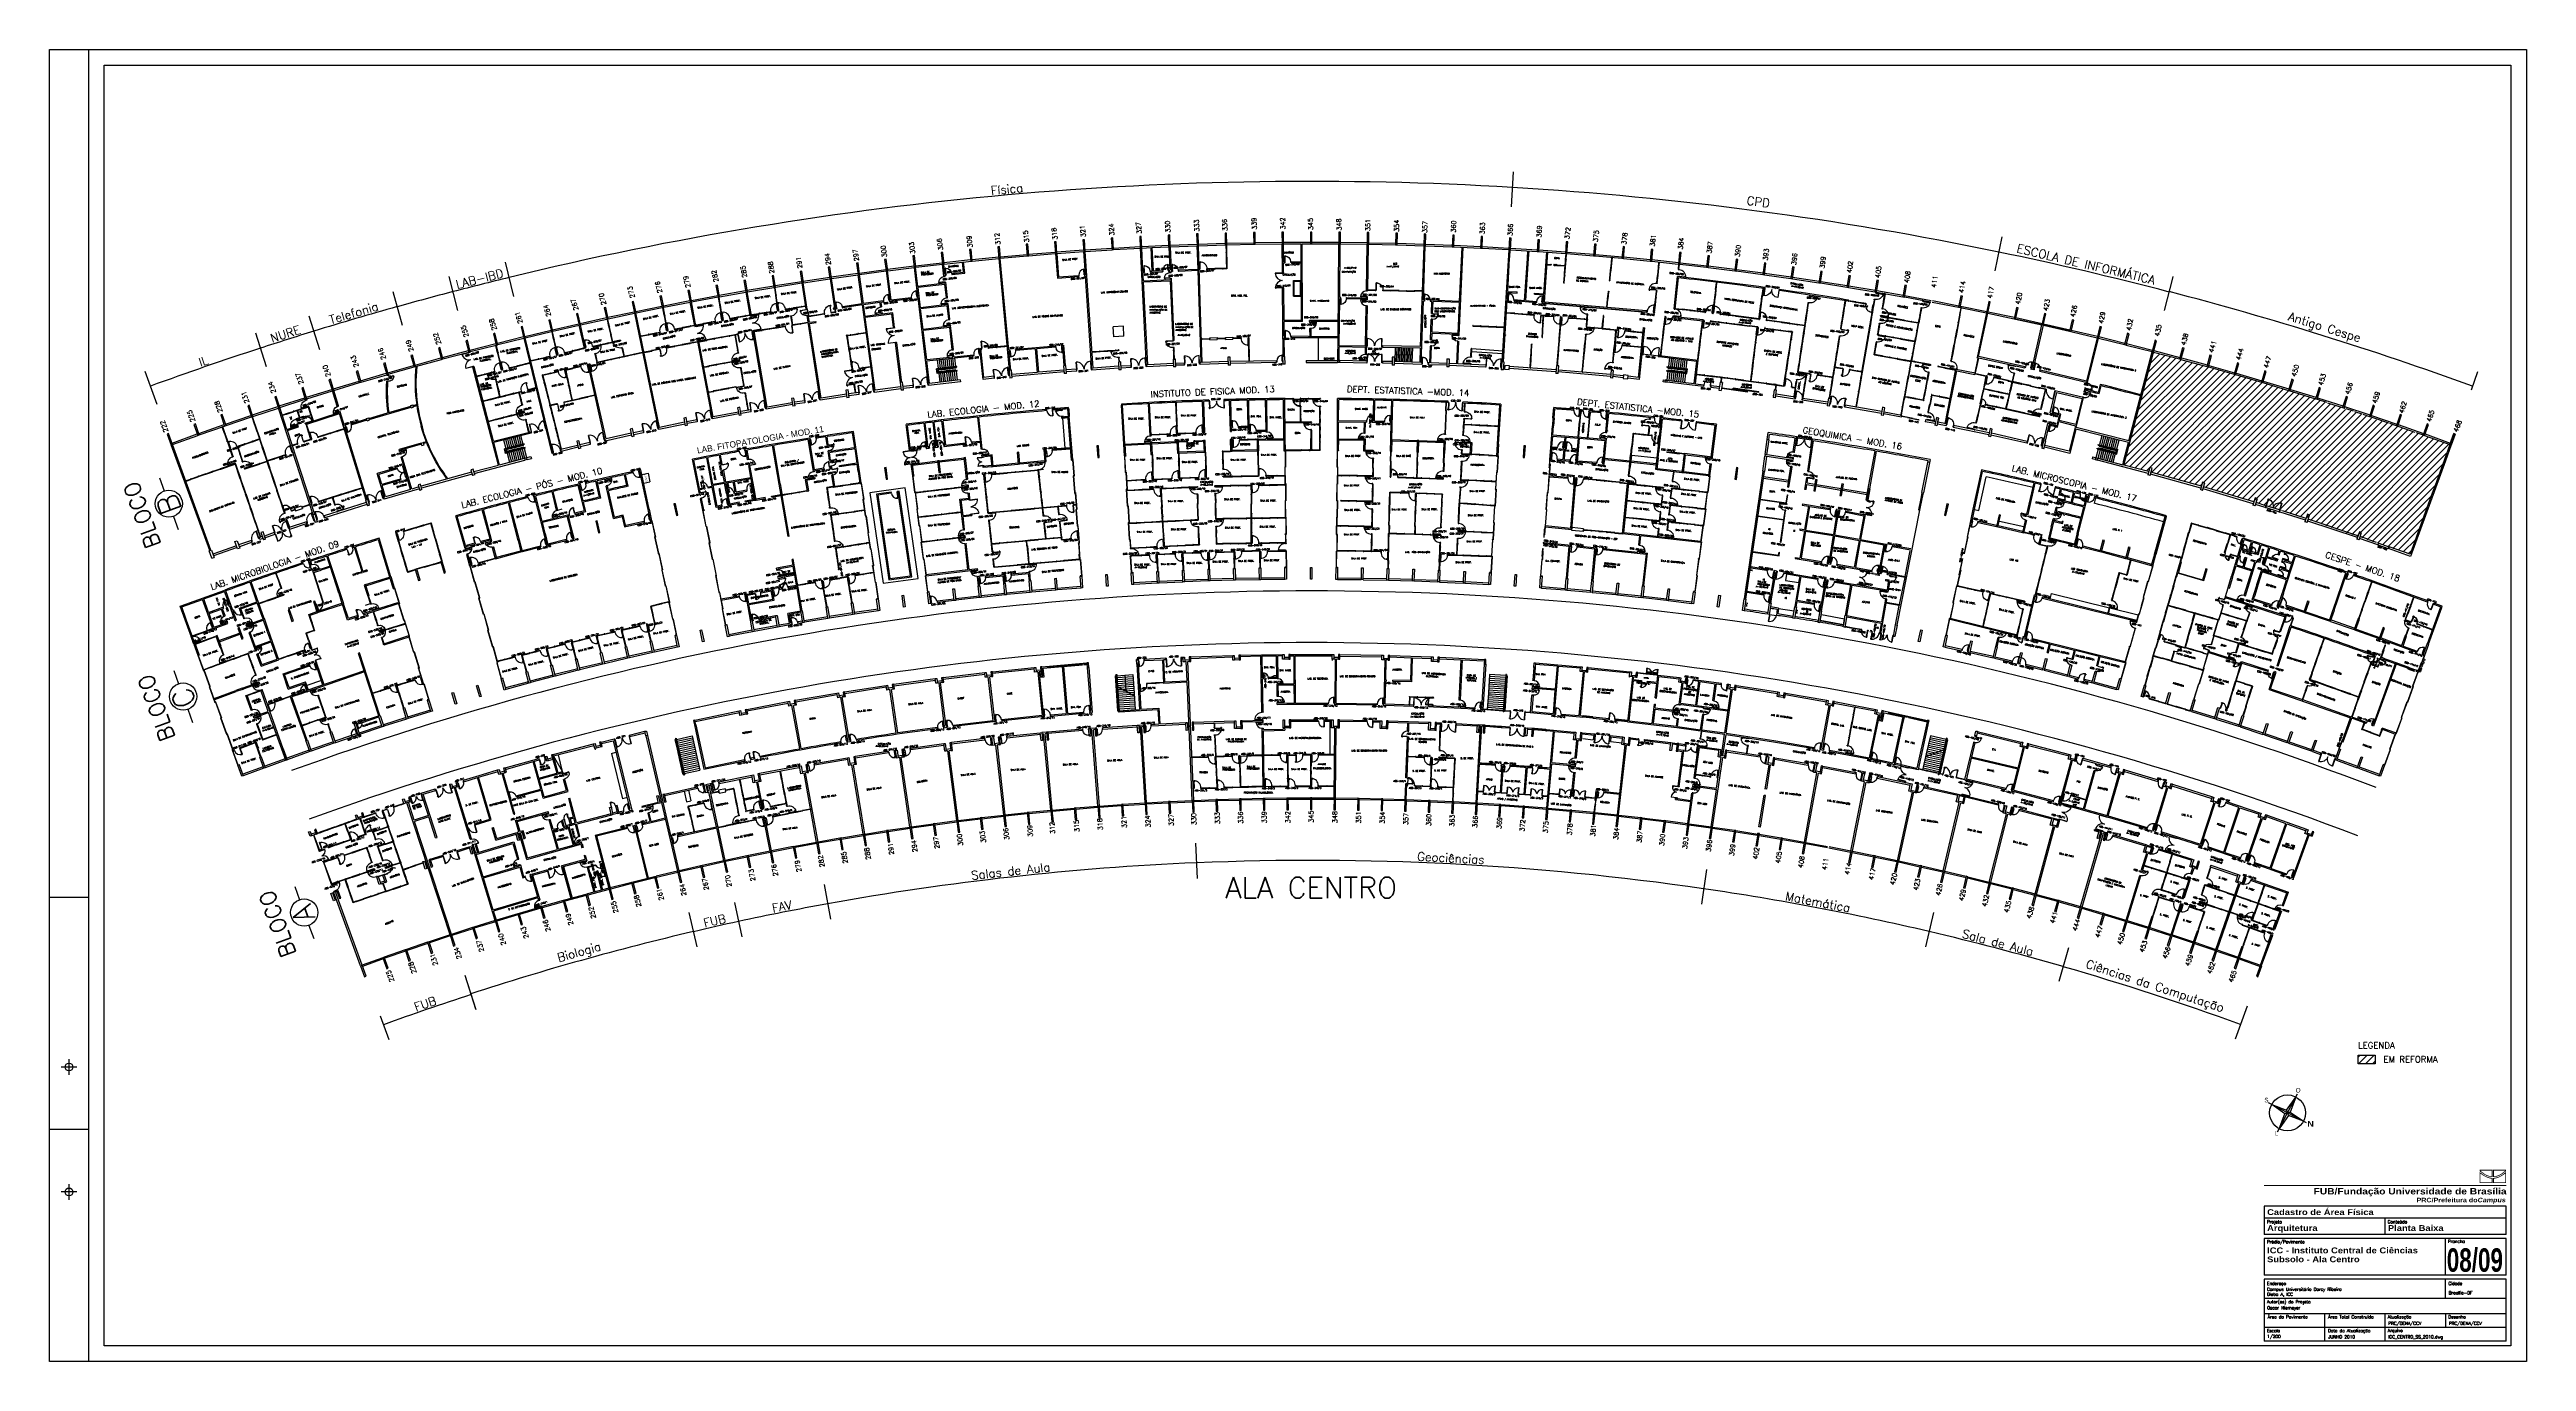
# Paper-space layout 'Layout1' of a CAD drawing. Extents: x 3.66 to 5.24, y 1.96 to 2.8.
# The model-space entities are those that its viewports show. They can reach past a viewport. Long polylines and large blocks are cut down to what shows.
import ezdxf
from ezdxf.enums import TextEntityAlignment as Align

# ---------------------------------------------------------------- set-up
doc = ezdxf.new("R2010")
doc.units = 0
doc.header["$LTSCALE"] = 0.01
doc.header["$MEASUREMENT"] = 0
doc.header["$PDMODE"] = 98
doc.linetypes.add('HIDDEN', pattern=[0.375, 0.25, -0.125])
doc.linetypes.add('HIDDEN2', pattern=[0.1875, 0.125, -0.0625])
doc.layers.get('0').update_dxf_attribs({"linetype": 'CONTINUOUS'})
doc.layers.get('DEFPOINTS').update_dxf_attribs({"linetype": 'CONTINUOUS'})
for name, color, linetype in [('1', 1, 'CONTINUOUS'), ('3', 3, 'CONTINUOUS'), ('ALV', 2, 'CONTINUOUS'), ('AR-ALV', 4, 'CONTINUOUS'), ('AR-ALV-V', 2, 'CONTINUOUS'), ('AR-BNC', 2, 'CONTINUOUS'), ('AR-BNC-CON', 2, 'CONTINUOUS'), ('AR-ESQ', 1, 'CONTINUOUS'), ('AR-EST-PIL', 1, 'CONTINUOUS'), ('AR-MOB-IDE', 2, 'CONTINUOUS'), ('AR-PIS', 1, 'CONTINUOUS'), ('AR-POR', 1, 'CONTINUOUS'), ('AR-SOLEIRA', 1, 'CONTINUOUS'), ('AREA', 2, 'CONTINUOUS'), ('BANC', 2, 'CONTINUOUS'), ('BANCADAS', 2, 'CONTINUOUS'), ('BC-TEXTO', 2, 'CONTINUOUS'), ('CARIMBO', 7, 'CONTINUOUS'), ('CENTRO_DE_CUSTO', 1, 'CONTINUOUS'), ('DIV', 2, 'CONTINUOUS'), ('DIVISÓRIA', 2, 'CONTINUOUS'), ('ESC', 1, 'CONTINUOUS'), ('ESQ', 1, 'CONTINUOUS'), ('esq-c', 1, 'CONTINUOUS'), ('ESQUADRIA', 1, 'CONTINUOUS'), ('ESTR', 3, 'CONTINUOUS'), ('grapa', 1, 'HIDDEN'), ('ICC', 1, 'CONTINUOUS'), ('JANELA', 1, 'CONTINUOUS'), ('LEGENDA', 2, 'CONTINUOUS'), ('MACANETA', 2, 'CONTINUOUS'), ('MARCO', 2, 'CONTINUOUS'), ('MARGEM', 1, 'CONTINUOUS'), ('MAÇANETA', 2, 'CONTINUOUS'), ('mov', 1, 'CONTINUOUS'), ('NOPILAR1', 2, 'CONTINUOUS'), ('PEÇAS', 1, 'CONTINUOUS'), ('PISO', 1, 'CONTINUOUS'), ('PM-FOLHA-C', 1, 'CONTINUOUS'), ('PM-FOLHA-V', 1, 'CONTINUOUS'), ('PM-FOLHA-V2', 1, 'CONTINUOUS'), ('PM-HATCH', 253, 'CONTINUOUS'), ('PM-MAÇANETA', 1, 'CONTINUOUS'), ('PM-MOVIMENTO', 1, 'CONTINUOUS'), ('PM-TELA-C', 1, 'CONTINUOUS'), ('PM-TXT', 2, 'CONTINUOUS'), ('PORTA', 2, 'CONTINUOUS'), ('porta-c', 1, 'CONTINUOUS'), ('porta-v', 1, 'CONTINUOUS'), ('PROJ', 1, 'HIDDEN2'), ('reboco', 2, 'CONTINUOUS'), ('SIMB', 1, 'CONTINUOUS'), ('SOLEIRA', 1, 'CONTINUOUS'), ('TEXTO', 2, 'CONTINUOUS'), ('TEXTO-CENTRO-CUSTO', 2, 'CONTINUOUS'), ('TEXTO-ENDEREÇO', 2, 'CONTINUOUS'), ('TXT-IDENTIFICAÇÃO', 4, 'CONTINUOUS'), ('USO', 2, 'CONTINUOUS'), ('VP', 255, 'CONTINUOUS')]:
    doc.layers.add(name, color=color, linetype=linetype)
doc.styles.add('1', font='romans.shx')
doc.styles.add('ARIAL', font='')
doc.styles.add('FONTE', font='FONTE.shx', dxfattribs={"height": 0.4})
doc.styles.add('LEGENDA', font='romans.shx', dxfattribs={"height": 0.2})
doc.styles.add('NOPILAR', font='simplex.shx', dxfattribs={"height": 0.6})
doc.styles.add('ROMANS', font='romans', dxfattribs={"height": 0.002})
doc.styles.add('S12', font='simplex.shx', dxfattribs={"height": 0.12})
doc.styles.add('UNB-100', font='simplex.shx', dxfattribs={"height": 3})
doc.styles.add('UNB-100-1', font='simplex.shx', dxfattribs={"height": 0.2})
doc.styles.add('UNB1-100', font='simplex.shx', dxfattribs={"height": 0.2})
doc.styles.get('ARIAL').set_extended_font_data('Arial Black')
doc.dimstyles.new('1-600', dxfattribs={"dimtxt": 1.1, "dimasz": 2.5, "dimexe": 2, "dimexo": 4, "dimgap": 0.2, "dimtad": 1, "dimdec": 0, "dimzin": 4, "dimdsep": 46, "dimlunit": 6, "dimtxsty": '1', "dimblk1": 'NONE', "dimblk2": 'NONE', "dimsah": 1, "dimcen": 0, "dimclrd": 2, "dimclre": 2, "dimclrt": 2, "dimadec": 0, "dimazin": 0, "dimtfac": 1, "dimtdec": 0, "dimtmove": 2, "dimatfit": 3, "dimldrblk": 'NONE', "dimfxl": 1, "dimtolj": 1, "dimtzin": 0, "dimarcsym": 0})
pattern_1 = [(45, (-192.3709505, -142.5504116), (-0.00449012806, 0.00449012806), []), (105, (-192.3709505, -142.5504116), (-0.006133629, -0.001643500936), []), (165, (-192.3709505, -142.5504116), (-0.001643500936, -0.006133629), [])]

# ---------------------------------------------------------------- blocks, each defined once
blk = doc.blocks.new('A0-EXT')
at = {"layer": 'MARGEM'}
for p, q in [((0.4912, 0.84), (0.4912, 0)), ((0.4912, 0.297), (0.4662, 0.297)), ((0.4787, 0.1935), (0.4787, 0.1835)), ((0.4837, 0.1885), (0.4737, 0.1885)), ((0.4912, 0.1485), (0.4662, 0.1485)), ((0.4787, 0.1135), (0.4787, 0.1035)), ((0.4837, 0.1085), (0.4737, 0.1085))]:
    blk.add_line(p, q, dxfattribs=at)
blk.add_lwpolyline([(0.4662, 0.84), (2.053, 0.84), (2.053, 0), (0.4662, 0)], close=True, dxfattribs=at)
at = {"layer": 'MARGEM', "color": 2}
blk.add_lwpolyline([(2.043, 0.01), (0.5012, 0.01), (0.5012, 0.83), (2.043, 0.83)], close=True, dxfattribs=at)
at = {"layer": 'MARGEM'}
for centre in [(0.4787, 0.1885), (0.4787, 0.1085)]:
    blk.add_circle(centre, 0.00253, dxfattribs=at)
blk = doc.blocks.new('CARIMBO_PRC')
at = {"layer": 'CARIMBO', "ltscale": 0.35}
h = blk.add_hatch(color=3, dxfattribs=at)
h.paths.add_polyline_path([(-0.02, 0.1127), (-0.02, 0.1118), (-0.0172, 0.1098, 0.084882), (-0.0144, 0.1085, 0.071064), (-0.0129, 0.1081, 0.025886), (-0.0117, 0.108), (-0.0117, 0.1127)])
h.paths.add_polyline_path([(-0.0122, 0.1122), (-0.0122, 0.1085, -0.014774), (-0.0128, 0.1085, -0.072515), (-0.0142, 0.1089, -0.085705), (-0.0169, 0.1102), (-0.0195, 0.1121), (-0.0195, 0.1122)], flags=16)
h = blk.add_hatch(color=3, dxfattribs=at)
h.paths.add_polyline_path([(-0.02, 0.1042), (-0.0117, 0.1042), (-0.0117, 0.1075, -0.026094), (-0.013, 0.1076, -0.069824), (-0.0145, 0.108, -0.084152), (-0.0175, 0.1095), (-0.02, 0.1113)])
h.paths.add_polyline_path([(-0.0195, 0.1103), (-0.0177, 0.1091, 0.0835), (-0.0147, 0.1076, 0.068753), (-0.013, 0.1071, 0.016659), (-0.0122, 0.107), (-0.0122, 0.1047), (-0.0195, 0.1047)], flags=16)
h = blk.add_hatch(color=3, dxfattribs=at)
h.paths.add_polyline_path([(-0.003, 0.1127), (-0.0113, 0.1127), (-0.0113, 0.108, 0.025886), (-0.0101, 0.1081, 0.071064), (-0.0086, 0.1085, 0.084882), (-0.0058, 0.1098), (-0.003, 0.1118)])
h.paths.add_polyline_path([(-0.0035, 0.1122), (-0.0035, 0.1121), (-0.0061, 0.1102, -0.085705), (-0.0088, 0.1089, -0.072515), (-0.0102, 0.1085, -0.014774), (-0.0108, 0.1085), (-0.0108, 0.1122)], flags=16)
h = blk.add_hatch(color=3, dxfattribs=at)
h.paths.add_polyline_path([(-0.003, 0.1113), (-0.0055, 0.1095, -0.084152), (-0.0085, 0.108, -0.069824), (-0.01, 0.1076, -0.026094), (-0.0113, 0.1075), (-0.0113, 0.1042), (-0.003, 0.1042)])
h.paths.add_polyline_path([(-0.0035, 0.1103), (-0.0035, 0.1047), (-0.0108, 0.1047), (-0.0108, 0.107, 0.016659), (-0.01, 0.1071, 0.068753), (-0.0083, 0.1076, 0.0835), (-0.0053, 0.1091)], flags=16)
at = {"layer": 'CARIMBO', "color": 2}
for p, q in [((-0.003, 0.0895), (-0.158, 0.0895)), ((-0.158, 0.0895), (-0.158, 0.0713)), ((-0.158, 0.0819), (-0.003, 0.0819)), ((-0.0805, 0.0713), (-0.0805, 0.0819)), ((-0.003, 0.0713), (-0.003, 0.0895)), ((-0.003, 0.0713), (-0.158, 0.0713)), ((-0.003, 0.0688), (-0.158, 0.0688)), ((-0.158, 0.0688), (-0.158, 0.0452)), ((-0.0418, 0.0452), (-0.0418, 0.0688)), ((-0.003, 0.0452), (-0.003, 0.0688)), ((-0.003, 0.0452), (-0.158, 0.0452)), ((-0.003, 0.0427), (-0.158, 0.0427)), ((-0.158, 0.0427), (-0.158, 0.003)), ((-0.0418, 0.0302), (-0.0418, 0.0427)), ((-0.003, 0.003), (-0.003, 0.0427)), ((-0.003, 0.0302), (-0.158, 0.0302)), ((-0.003, 0.0205), (-0.158, 0.0205)), ((-0.1193, 0.0205), (-0.1193, 0.003)), ((-0.0805, 0.003), (-0.0805, 0.0205)), ((-0.0418, 0.0205), (-0.0418, 0.0118)), ((-0.003, 0.0118), (-0.158, 0.0118)), ((-0.003, 0.003), (-0.158, 0.003))]:
    blk.add_line(p, q, dxfattribs=at)
at = {"layer": 'CARIMBO', "color": 3, "ltscale": 0.35, "const_width": 0.000688}
blk.add_lwpolyline([(-0.0029, 0.1027), (-0.158, 0.1027)], dxfattribs=at)
at = {"layer": 'CARIMBO', "color": 3, "ltscale": 0.35, "style": 'ARIAL'}
for s, height, p in [('FUB/Fundação Universidade de Brasília', 0.00408, (-0.0027, 0.0969)), ('PRC/Prefeitura do', 0.002856, (-0.0213, 0.0919))]:
    blk.add_text(s, height=height, dxfattribs=at).set_placement(p, align=Align.RIGHT)
at = {"layer": 'CARIMBO', "color": 2, "style": 'ROMANS'}
for s, p in [('Projeto', (-0.1562, 0.0784)), ('Conteúdo', (-0.0789, 0.0784)), ('Prédio/Pavimento', (-0.1562, 0.0656)), ('Prancha', (-0.0403, 0.0659)), ('Endereço', (-0.1562, 0.0389)), ('Cidade', (-0.04, 0.0389)), ('Autor(es) do Projeto', (-0.1562, 0.0272)), ('Área do Pavimento', (-0.1558, 0.0175)), ('Área Total Construída', (-0.117, 0.0175)), ('Atualização', (-0.0788, 0.0175)), ('Desenho', (-0.04, 0.0175)), ('Escala', (-0.1563, 0.0087)), ('Data da Atualização', (-0.1171, 0.0087)), ('Arquivo', (-0.0788, 0.0088))]:
    blk.add_text(s, height=0.002, dxfattribs=at).set_placement(p)
at = {"layer": 'CARIMBO', "color": 3, "ltscale": 0.35, "style": 'ARIAL', "oblique": 10}
blk.add_text('Campus', height=0.00286, dxfattribs=at).set_placement((-0.0034, 0.0919), align=Align.RIGHT)
at = {"layer": 'CARIMBO', "color": 4, "style": 'ROMANS'}
blk.add_text('PRC/DENA/CCV', height=0.002, dxfattribs=at).set_placement((-0.0785, 0.0134))
at = {"layer": 'CARIMBO', "color": 3, "style": 'ARIAL', "flags": 12}
for tag, p in [('TIPOPRANCHA', (-0.1562, 0.0837)), ('PROJETO', (-0.1562, 0.0735)), ('CONTEUDO', (-0.0788, 0.0735)), ('EDIFICIO1', (-0.1562, 0.0592)), ('EDIFICIO2', (-0.1562, 0.0535)), ('PAVIMENTO', (-0.1562, 0.0478))]:
    blk.add_attdef(tag, p, '', height=0.00375, dxfattribs=at)
at = {"layer": 'CARIMBO', "color": 3, "style": 'ARIAL', "width": 0.6, "flags": 12}
blk.add_attdef('PRA', (-0.0411, 0.0474), '', height=0.015, dxfattribs=at)
at = {"layer": 'CARIMBO', "color": 4, "style": 'ROMANS', "flags": 12}
for tag, p in [('END1', (-0.1562, 0.0353)), ('END2', (-0.1562, 0.032)), ('CIDADE', (-0.0399, 0.0329)), ('AUTOR', (-0.1562, 0.0233)), ('ESCALA', (-0.1561, 0.0051)), ('AREAPAV', (-0.1557, 0.0135)), ('AREATOT', (-0.117, 0.0134)), ('DATA', (-0.1169, 0.0047)), ('ARQUIVO', (-0.0786, 0.0047)), ('DESENHO', (-0.0398, 0.0134))]:
    blk.add_attdef(tag, p, '', height=0.002, dxfattribs=at)
blk = doc.blocks.new('SIMBOLO')
at = {"layer": 'SIMB'}
for p, q in [((4.57, 0.2), (0, 0)), ((2.06, 0.3), (2.51, -0.1)), ((2.49, 0.32), (2.08, -0.12)), ((2.38, -2.18), (2.18, 2.38))]:
    blk.add_line(p, q, dxfattribs=at)
at = {"layer": 'SIMB', "color": 3}
for p, q in [((0.38, 0.02), (2.06, 0.3)), ((2.08, -0.12), (0.38, 0.02)), ((2.06, 0.3), (2.2, 2.01)), ((2.2, 2.01), (2.49, 0.32)), ((2.49, 0.32), (4.2, 0.18)), ((4.2, 0.18), (2.51, -0.1)), ((2.37, -1.82), (2.08, -0.12)), ((2.51, -0.1), (2.37, -1.82))]:
    blk.add_line(p, q, dxfattribs=at)
at = {"layer": 'SIMB'}
blk.add_circle((2.29, 0.1), 1.92, dxfattribs=at)
at = {"layer": 'CARIMBO', "color": 3, "ltscale": 0.35, "style": 'ARIAL'}
blk.add_text('N', height=0.6, rotation=30.1342, dxfattribs=at).set_placement((5.14, 0.07), align=Align.CENTER)
at = {"layer": 'SIMB', "color": 3, "style": 'FONTE'}
for s, p in [('O', (2.17, 2.55)), ('S', (-0.23, -0.06)), ('L', (2.47, -2.58))]:
    blk.add_text(s, height=0.486, rotation=30.1342, dxfattribs=at).set_placement(p, align=Align.CENTER)
blk = doc.blocks.new('Norte')
at = {"rotation": 272.7838322174352}
blk.add_blockref('SIMBOLO', (-0.21, 2.28), dxfattribs=at)
blk = doc.blocks.new('PD80-SSC')
at = {"color": 2}
for p, q in [((-0.78, 0.01), (-0.78, -0.03)), ((-0.78, 0.01), (-0.69, 0.01)), ((-0.69, 0), (-0.69, 0.01)), ((-0.07, 0), (0.07, 0)), ((-0.07, 0), (-0.07, -0.02)), ((0.07, -0.03), (0.07, 0)), ((-0.82, -0.06), (-0.82, -0.03)), ((-0.08, -0.03), (-0.82, -0.03)), ((-0.08, -0.06), (-0.82, -0.06)), ((-0.78, -0.1), (-0.78, -0.06)), ((-0.78, -0.1), (-0.69, -0.1)), ((-0.77, 0), (-0.77, -0.03)), ((-0.77, 0), (-0.69, 0)), ((-0.77, -0.09), (-0.77, -0.06)), ((-0.77, -0.09), (-0.69, -0.09)), ((-0.69, -0.09), (-0.69, -0.1)), ((-0.08, -0.03), (-0.08, -0.06)), ((-0.07, -0.02), (-0.04, -0.02)), ((-0.07, -0.78), (-0.04, -0.78)), ((-0.07, -0.8), (-0.07, -0.78)), ((-0.07, -0.8), (0.07, -0.8)), ((-0.07, -0.8), (0.07, -0.8)), ((-0.04, -0.03), (-0.04, -0.02)), ((-0.04, -0.03), (0.07, -0.03)), ((-0.04, -0.77), (0.07, -0.77)), ((-0.04, -0.77), (-0.04, -0.78)), ((0.07, -0.77), (0.07, -0.8))]:
    blk.add_line(p, q, dxfattribs=at)
at = {"color": 1}
blk.add_arc((-0.09, -0.03), 0.731, 182.6571, 270, dxfattribs=at)
blk = doc.blocks.new('DIVMT-SSC')
for p, q in [((0, 0), (0, -0.01)), ((0, -0.01), (0, 0)), ((-0.03, -0.03), (-0.03, -0.97)), ((0.03, -0.97), (-0.03, -0.97)), ((-0.01, 0), (0, 0)), ((0, 0), (-0.01, 0)), ((0.01, -0.03), (-0.01, -0.03)), ((0, -0.97), (-0.01, -0.97)), ((-0.01, -0.98), (-0.01, -0.97)), ((-0.01, -0.98), (0.01, -0.98)), ((0.01, -1), (-0.01, -1)), ((0, -0.99), (0, -1.01)), ((0, -1.02), (0, -1.02)), ((0.01, -0.02), (0.01, -0.03)), ((0.01, -0.98), (0.01, -0.97)), ((0.03, -0.03), (0.03, -0.97))]:
    blk.add_line(p, q)
blk.add_lwpolyline([(0.01, -0.02), (-0.01, -0.02), (0.01, -0.02), (0.01, -0.03), (0.03, -0.03), (0.03, -0.01), (0.02, -0.01), (0.02, 0.01), (0.03, 0.01), (0.03, 0.03), (0.01, 0.03), (0.01, 0.02), (-0.01, 0.02), (-0.01, 0.03), (-0.03, 0.03), (-0.03, 0.01), (-0.02, 0.01), (-0.02, -0.01), (-0.03, -0.01), (-0.03, -0.03), (-0.01, -0.03), (-0.01, -0.02), (-0.01, -0.03)])
blk = doc.blocks.new('PDV2E-SSC')
at = {"layer": 'DIV'}
for p, q in [((0.03, 0.92), (0.03, 0.83)), ((0.03, 0.92), (0.07, 0.92)), ((0.04, 0.83), (0.03, 0.83)), ((0.03, 0.05), (0.03, -0.05)), ((0.05, 0.05), (0.03, 0.05)), ((0.04, 0.91), (0.04, 0.83)), ((0.04, 0.91), (0.07, 0.91)), ((0.05, 0.02), (0.05, 0.05)), ((0.05, 0.02), (0.06, 0.02)), ((0.06, -0.05), (0.06, 0.02)), ((0.08, 0.05), (0.08, 0.96)), ((0.11, 0.96), (0.08, 0.96)), ((0.08, 0.05), (0.11, 0.05)), ((0.11, 0.05), (0.11, 0.96)), ((0.15, 0.92), (0.11, 0.92)), ((0.14, 0.91), (0.11, 0.91)), ((0.14, 0.91), (0.14, 0.83)), ((0.14, 0.83), (0.15, 0.83)), ((0.15, 0.92), (0.15, 0.83)), ((0.95, 0.02), (0.94, 0.02)), ((0.94, -0.05), (0.94, 0.02)), ((0.95, 0.02), (0.95, 0.05)), ((0.95, 0.05), (0.97, 0.05)), ((0.97, 0.05), (0.97, 0.03)), ((0.97, 0.04), (0.97, -0.03)), ((0.03, -0.05), (0.06, -0.05)), ((0.97, -0.05), (0.94, -0.05)), ((0.97, -0.03), (0.97, -0.05))]:
    blk.add_line(p, q, dxfattribs=at)
at = {"layer": 'DIV', "color": 1}
blk.add_arc((0.08, 0.1), 0.865, 356.6786, 90, dxfattribs=at)
blk = doc.blocks.new('PTDP-SSC')
at = {"color": 2}
for p, q in [((0.05, 0.075), (0, 0.075)), ((0, 0.075), (0, -0.075)), ((0.05, 0.04), (0.05, 0.075)), ((0.06, 0.04), (0.05, 0.04)), ((0.055, 1.015), (0.09, 1.015)), ((0.055, 0.075), (0.055, 1.015)), ((0.055, 0.075), (0.09, 0.075)), ((0.06, -0.075), (0.06, 0.04)), ((0.09, 0.075), (0.09, 1.015)), ((1.91, 0.075), (1.91, 1.015)), ((1.945, 1.015), (1.91, 1.015)), ((1.945, 0.075), (1.91, 0.075)), ((1.94, -0.075), (1.94, 0.04)), ((1.94, 0.04), (1.95, 0.04)), ((1.945, 0.075), (1.945, 1.015)), ((1.95, 0.04), (1.95, 0.075)), ((1.95, 0.075), (2, 0.075)), ((2, 0.075), (2, -0.075)), ((0, -0.075), (0.06, -0.075)), ((2, -0.075), (1.94, -0.075))]:
    blk.add_line(p, q, dxfattribs=at)
at = {"color": 1}
for centre, start, end in [((0.055, 0.075), 0, 90), ((1.945, 0.075), 90, 180)]:
    blk.add_arc(centre, 0.94, start, end, dxfattribs=at)
blk = doc.blocks.new('PILAR-SSC')
for points in [[(0, 0), (0, -1.5), (0.2, -1.5), (0.2, 0)], [(0, -27.95), (0.2, -27.95), (0.2, -26.45), (0, -26.45)], [(0.2, -42.96), (0.2, -44.46), (0, -44.46), (0, -42.96)], [(0, -72.47), (0, -73.97), (0.2, -73.97), (0.2, -72.47)]]:
    blk.add_lwpolyline(points, close=True)
blk = doc.blocks.new('PE80-SSC')
at = {"color": 2}
for p, q in [((0.07, 0), (-0.07, 0)), ((-0.07, -0.03), (-0.07, 0)), ((0.07, 0), (0.07, -0.02)), ((0.78, 0.01), (0.69, 0.01)), ((0.69, 0), (0.69, 0.01)), ((0.78, 0.01), (0.78, -0.03)), ((0.04, -0.03), (-0.07, -0.03)), ((0.04, -0.77), (-0.07, -0.77)), ((-0.07, -0.77), (-0.07, -0.8)), ((0.07, -0.8), (-0.07, -0.8)), ((0.07, -0.8), (-0.07, -0.8)), ((0.07, -0.02), (0.04, -0.02)), ((0.04, -0.03), (0.04, -0.02)), ((0.04, -0.77), (0.04, -0.78)), ((0.07, -0.78), (0.04, -0.78)), ((0.07, -0.8), (0.07, -0.78)), ((0.08, -0.03), (0.82, -0.03)), ((0.08, -0.03), (0.08, -0.06)), ((0.08, -0.06), (0.82, -0.06)), ((0.77, 0), (0.69, 0)), ((0.77, -0.09), (0.69, -0.09)), ((0.69, -0.09), (0.69, -0.1)), ((0.78, -0.1), (0.69, -0.1)), ((0.77, 0), (0.77, -0.03)), ((0.77, -0.09), (0.77, -0.06)), ((0.78, -0.1), (0.78, -0.06)), ((0.82, -0.06), (0.82, -0.03))]:
    blk.add_line(p, q, dxfattribs=at)
at = {"color": 1}
blk.add_arc((0.09, -0.03), 0.731, 270, 357.3429, dxfattribs=at)
blk = doc.blocks.new('ESQCE-SSC')
for p, q in [((0, 0), (0, -2.14)), ((0.2, 0), (0.2, -0.06)), ((0.2, -0.06), (0, -0.06)), ((0.03, -1.06), (0, -1.06)), ((0.03, -1.09), (0, -1.09)), ((0.03, -2.11), (0, -2.11)), ((0.03, -2.14), (0, -2.14)), ((0.03, -0.06), (0.03, -2.14)), ((0.07, -2.11), (0.07, -4.25)), ((0.07, -2.11), (0.1, -2.11)), ((0.07, -2.14), (0.1, -2.14)), ((0.1, -2.11), (0.1, -4.25)), ((0, -4.26), (0, -6.44)), ((0.1, -4.26), (0, -4.26)), ((0.1, -4.32), (0, -4.32)), ((0.03, -4.35), (0, -4.35)), ((0.03, -4.32), (0.03, -6.44)), ((0.1, -3.2), (0.07, -3.2)), ((0.1, -3.23), (0.07, -3.23)), ((0.07, -4.22), (0.1, -4.22)), ((0.07, -4.25), (0.1, -4.25)), ((0.1, -4.26), (0.1, -4.32)), ((0.03, -6.41), (0, -6.41)), ((0.03, -6.44), (0, -6.44)), ((0, -8.54), (0.03, -8.54)), ((0, -8.54), (0, -10.69)), ((0, -8.57), (0.03, -8.57)), ((0.03, -8.54), (0.03, -10.69)), ((0.1, -6.41), (0.07, -6.41)), ((0.07, -6.41), (0.07, -8.57)), ((0.1, -6.44), (0.07, -6.44)), ((0.1, -7.48), (0.07, -7.48)), ((0.1, -7.51), (0.07, -7.51)), ((0.1, -8.54), (0.07, -8.54)), ((0.07, -8.57), (0.1, -8.57)), ((0.1, -6.41), (0.1, -8.57)), ((0.03, -9.63), (0, -9.63)), ((0.03, -9.66), (0, -9.66)), ((0.03, -10.66), (0, -10.66)), ((0.1, -10.69), (0, -10.69)), ((0, -10.69), (0, -10.75)), ((0.03, -10.69), (0, -10.69)), ((0, -10.75), (0.1, -10.75)), ((0.1, -10.75), (0.07, -10.75)), ((0.07, -10.75), (0.07, -12.88)), ((0.1, -10.78), (0.07, -10.78)), ((0.1, -11.77), (0.07, -11.77)), ((0.1, -10.75), (0.1, -10.69)), ((0.1, -10.75), (0.1, -12.88)), ((0, -12.89), (0, -15.02)), ((0, -14.95), (0.2, -14.95)), ((0.03, -12.85), (0.03, -14.95)), ((0.2, -14.95), (0.2, -15.02))]:
    blk.add_line(p, q)
blk = doc.blocks.new('PILAR-SSS')
for points in [[(0, 0), (0, -1.5), (0.2, -1.5), (0.2, 0)], [(0, -26.45), (0, -27.95), (0.2, -27.95), (0.2, -26.45)], [(0, -42.96), (0, -44.46), (0.2, -44.46), (0.2, -42.96)], [(0, -72.47), (0, -73.97), (0.2, -73.97), (0.2, -72.47)]]:
    blk.add_lwpolyline(points, close=True)
blk = doc.blocks.new('DOOR-70')
at = {"layer": 'MAÇANETA'}
for p, q in [((-0.08, -0.66), (-0.08, -0.57)), ((-0.08, -0.57), (-0.08, -0.57)), ((-0.08, -0.66), (-0.08, -0.57)), ((-0.08, -0.64), (-0.05, -0.64)), ((-0.08, -0.66), (-0.05, -0.66)), ((-0.05, -0.63), (-0.05, -0.63)), ((-0.05, -0.66), (-0.05, -0.63)), ((-0.05, -0.66), (-0.05, -0.66)), ((-0.01, -0.63), (-0.02, -0.63)), ((-0.01, -0.66), (-0.02, -0.66)), ((-0.01, -0.66), (-0.01, -0.63)), ((0.01, -0.64), (-0.01, -0.64)), ((0.01, -0.66), (-0.01, -0.66)), ((0.01, -0.66), (0.01, -0.57)), ((0.01, -0.57), (0.01, -0.57)), ((0.01, -0.66), (0.01, -0.57))]:
    blk.add_line(p, q, dxfattribs=at)
at = {"layer": 'PORTA'}
for p, q in [((-0.05, -0.7), (-0.05, 0)), ((-0.02, 0), (-0.05, 0)), ((-0.02, -0.7), (-0.02, 0)), ((-0.05, -0.7), (-0.02, -0.7))]:
    blk.add_line(p, q, dxfattribs=at)
at = {"layer": 'PORTA', "color": 1}
blk.add_arc((-0.02, 0), 0.7, 180, 267.5437, dxfattribs=at)
blk = doc.blocks.new('ESQCD')
for p, q in [((0, 0), (0, -0.06)), ((0.2, 0), (0.2, -2.14)), ((0, -0.06), (0.2, -0.06)), ((0.1, -2.11), (0.1, -4.25)), ((0.13, -2.11), (0.1, -2.11)), ((0.13, -2.14), (0.1, -2.14)), ((0.13, -2.11), (0.13, -4.25)), ((0.17, -0.06), (0.17, -2.14)), ((0.17, -1.06), (0.2, -1.06)), ((0.17, -1.09), (0.2, -1.09)), ((0.17, -2.11), (0.2, -2.11)), ((0.17, -2.14), (0.2, -2.14)), ((0.1, -3.2), (0.13, -3.2)), ((0.1, -3.23), (0.13, -3.23)), ((0.13, -4.22), (0.1, -4.22)), ((0.13, -4.25), (0.1, -4.25)), ((0.1, -4.26), (0.1, -4.32)), ((0.1, -4.26), (0.2, -4.26)), ((0.1, -4.32), (0.2, -4.32)), ((0.17, -4.32), (0.17, -6.44)), ((0.17, -4.35), (0.2, -4.35)), ((0.2, -4.26), (0.2, -6.44)), ((0.1, -6.41), (0.1, -8.57)), ((0.1, -6.41), (0.13, -6.41)), ((0.1, -6.44), (0.13, -6.44)), ((0.1, -7.48), (0.13, -7.48)), ((0.1, -7.51), (0.13, -7.51)), ((0.1, -8.54), (0.13, -8.54)), ((0.13, -8.57), (0.1, -8.57)), ((0.13, -6.41), (0.13, -8.57)), ((0.17, -6.41), (0.2, -6.41)), ((0.17, -6.44), (0.2, -6.44)), ((0.2, -8.54), (0.17, -8.54)), ((0.17, -8.54), (0.17, -10.69)), ((0.2, -8.57), (0.17, -8.57)), ((0.2, -8.54), (0.2, -10.69)), ((0.1, -10.69), (0.2, -10.69)), ((0.1, -10.75), (0.1, -10.69)), ((0.2, -10.75), (0.1, -10.75)), ((0.1, -10.75), (0.13, -10.75)), ((0.1, -10.75), (0.1, -12.88)), ((0.1, -10.78), (0.13, -10.78)), ((0.1, -11.77), (0.13, -11.77)), ((0.1, -11.8), (0.13, -11.8)), ((0.13, -10.75), (0.13, -12.88)), ((0.17, -10.66), (0.2, -10.66)), ((0.17, -10.69), (0.2, -10.69)), ((0.2, -10.69), (0.2, -10.75)), ((0, -14.95), (0, -15.02)), ((0.2, -14.95), (0, -14.95)), ((0.1, -12.85), (0.13, -12.85)), ((0.1, -12.88), (0.13, -12.88)), ((0.17, -12.85), (0.2, -12.85)), ((0.17, -12.85), (0.2, -12.85)), ((0.17, -12.85), (0.17, -14.95)), ((0.17, -12.88), (0.2, -12.88)), ((0.2, -12.85), (0.2, -12.89)), ((0.2, -12.89), (0.2, -15.02))]:
    blk.add_line(p, q)
blk = doc.blocks.new('DOOR80')
at = {"layer": 'MACANETA'}
for p, q in [((-0.01, -0.76), (-0.01, -0.67)), ((-0.01, -0.67), (-0.01, -0.67)), ((-0.01, -0.76), (-0.01, -0.67)), ((-0.01, -0.74), (0.01, -0.74)), ((-0.01, -0.76), (0.01, -0.76)), ((0.01, -0.73), (0.01, -0.73)), ((0.01, -0.76), (0.01, -0.73)), ((0.01, -0.76), (0.01, -0.76)), ((0.05, -0.76), (0.05, -0.73)), ((0.05, -0.73), (0.05, -0.73)), ((0.08, -0.74), (0.05, -0.74)), ((0.08, -0.76), (0.05, -0.76)), ((0.05, -0.76), (0.05, -0.76)), ((0.08, -0.76), (0.08, -0.67)), ((0.08, -0.67), (0.08, -0.67)), ((0.08, -0.76), (0.08, -0.67))]:
    blk.add_line(p, q, dxfattribs=at)
at = {"layer": 'PORTA'}
for p, q in [((0.01, -0.8), (0.01, 0)), ((0.01, 0), (0.05, 0)), ((0.05, -0.8), (0.05, 0)), ((0.05, -0.8), (0.01, -0.8))]:
    blk.add_line(p, q, dxfattribs=at)
at = {"layer": 'PORTA', "color": 1}
blk.add_arc((0.02, 0), 0.8, 272.1491, 0, dxfattribs=at)
blk = doc.blocks.new('ESQCD-SSC')
for p, q in [((0, 0), (0, -0.06)), ((0.2, 0), (0.2, -2.14)), ((0, -0.06), (0.2, -0.06)), ((0.1, -2.11), (0.1, -4.25)), ((0.13, -2.11), (0.1, -2.11)), ((0.13, -2.14), (0.1, -2.14)), ((0.13, -2.11), (0.13, -4.25)), ((0.17, -0.06), (0.17, -2.14)), ((0.17, -1.06), (0.2, -1.06)), ((0.17, -1.09), (0.2, -1.09)), ((0.17, -2.11), (0.2, -2.11)), ((0.17, -2.14), (0.2, -2.14)), ((0.1, -3.2), (0.13, -3.2)), ((0.1, -3.23), (0.13, -3.23)), ((0.13, -4.22), (0.1, -4.22)), ((0.13, -4.25), (0.1, -4.25)), ((0.1, -4.26), (0.1, -4.32)), ((0.1, -4.26), (0.2, -4.26)), ((0.1, -4.32), (0.2, -4.32)), ((0.17, -4.32), (0.17, -6.44)), ((0.17, -4.35), (0.2, -4.35)), ((0.2, -4.26), (0.2, -6.44)), ((0.1, -6.41), (0.1, -8.57)), ((0.1, -6.41), (0.13, -6.41)), ((0.1, -6.44), (0.13, -6.44)), ((0.1, -7.48), (0.13, -7.48)), ((0.1, -7.51), (0.13, -7.51)), ((0.1, -8.54), (0.13, -8.54)), ((0.13, -8.57), (0.1, -8.57)), ((0.13, -6.41), (0.13, -8.57)), ((0.17, -6.41), (0.2, -6.41)), ((0.17, -6.44), (0.2, -6.44)), ((0.2, -8.54), (0.17, -8.54)), ((0.17, -8.54), (0.17, -10.69)), ((0.2, -8.57), (0.17, -8.57)), ((0.2, -8.54), (0.2, -10.69)), ((0.1, -10.69), (0.2, -10.69)), ((0.1, -10.75), (0.1, -10.69)), ((0.2, -10.75), (0.1, -10.75)), ((0.1, -10.75), (0.13, -10.75)), ((0.1, -10.75), (0.1, -12.88)), ((0.1, -10.78), (0.13, -10.78)), ((0.1, -11.77), (0.13, -11.77)), ((0.1, -11.8), (0.13, -11.8)), ((0.13, -10.75), (0.13, -12.88)), ((0.17, -10.66), (0.2, -10.66)), ((0.17, -10.69), (0.2, -10.69)), ((0.2, -10.69), (0.2, -10.75)), ((0, -14.95), (0, -15.02)), ((0.2, -14.95), (0, -14.95)), ((0.1, -12.85), (0.13, -12.85)), ((0.1, -12.88), (0.13, -12.88)), ((0.17, -12.85), (0.2, -12.85)), ((0.17, -12.85), (0.2, -12.85)), ((0.17, -12.85), (0.17, -14.95)), ((0.17, -12.88), (0.2, -12.88)), ((0.2, -12.85), (0.2, -12.89)), ((0.2, -12.89), (0.2, -15.02))]:
    blk.add_line(p, q)
blk = doc.blocks.new('MT')
for p, q in [((-0.03, 0.03), (0.03, 0.03)), ((-0.03, 0.03), (-0.03, -0.03)), ((0.03, 0.03), (0.03, -0.03)), ((-0.03, -0.03), (0.03, -0.03))]:
    blk.add_line(p, q)
at = {"color": 1}
for p, q in [((-0.01, 0), (0.01, 0)), ((0, 0.01), (0, -0.01))]:
    blk.add_line(p, q, dxfattribs=at)
blk = doc.blocks.new('ESQCE')
for p, q in [((0, 0), (0, -2.14)), ((0.2, 0), (0.2, -0.06)), ((0.2, -0.06), (0, -0.06)), ((0.03, -1.06), (0, -1.06)), ((0.03, -1.09), (0, -1.09)), ((0.03, -2.11), (0, -2.11)), ((0.03, -2.14), (0, -2.14)), ((0.03, -0.06), (0.03, -2.14)), ((0.07, -2.11), (0.07, -4.25)), ((0.07, -2.11), (0.1, -2.11)), ((0.07, -2.14), (0.1, -2.14)), ((0.1, -2.11), (0.1, -4.25)), ((0, -4.26), (0, -6.44)), ((0.1, -4.26), (0, -4.26)), ((0.1, -4.32), (0, -4.32)), ((0.03, -4.35), (0, -4.35)), ((0.03, -4.32), (0.03, -6.44)), ((0.1, -3.2), (0.07, -3.2)), ((0.1, -3.23), (0.07, -3.23)), ((0.07, -4.22), (0.1, -4.22)), ((0.07, -4.25), (0.1, -4.25)), ((0.1, -4.26), (0.1, -4.32)), ((0.03, -6.41), (0, -6.41)), ((0.03, -6.44), (0, -6.44)), ((0, -8.54), (0.03, -8.54)), ((0, -8.54), (0, -10.69)), ((0, -8.57), (0.03, -8.57)), ((0.03, -8.54), (0.03, -10.69)), ((0.1, -6.41), (0.07, -6.41)), ((0.07, -6.41), (0.07, -8.57)), ((0.1, -6.44), (0.07, -6.44)), ((0.1, -7.48), (0.07, -7.48)), ((0.1, -7.51), (0.07, -7.51)), ((0.1, -8.54), (0.07, -8.54)), ((0.07, -8.57), (0.1, -8.57)), ((0.1, -6.41), (0.1, -8.57)), ((0.03, -9.63), (0, -9.63)), ((0.03, -9.66), (0, -9.66)), ((0.03, -10.66), (0, -10.66)), ((0.1, -10.69), (0, -10.69)), ((0, -10.69), (0, -10.75)), ((0.03, -10.69), (0, -10.69)), ((0, -10.75), (0.1, -10.75)), ((0.1, -10.75), (0.07, -10.75)), ((0.07, -10.75), (0.07, -12.88)), ((0.1, -10.78), (0.07, -10.78)), ((0.1, -11.77), (0.07, -11.77)), ((0.1, -11.8), (0.07, -11.8)), ((0.1, -10.75), (0.1, -10.69)), ((0.1, -10.75), (0.1, -12.88)), ((0.03, -12.85), (0, -12.85)), ((0.03, -12.85), (0, -12.85)), ((0, -12.85), (0, -12.89)), ((0.03, -12.88), (0, -12.88)), ((0, -12.89), (0, -15.02)), ((0.03, -13.9), (0, -13.9)), ((0.03, -13.96), (0, -13.96)), ((0, -14.95), (0.2, -14.95)), ((0.03, -12.85), (0.03, -14.95)), ((0.1, -12.85), (0.07, -12.85)), ((0.1, -12.88), (0.07, -12.88)), ((0.2, -14.95), (0.2, -15.02))]:
    blk.add_line(p, q)
blk = doc.blocks.new('DOOR-80')
at = {"layer": 'MACANETA'}
for p, q in [((-0.08, -0.76), (-0.08, -0.67)), ((-0.08, -0.67), (-0.08, -0.67)), ((-0.08, -0.76), (-0.08, -0.67)), ((-0.08, -0.74), (-0.05, -0.74)), ((-0.08, -0.76), (-0.05, -0.76)), ((-0.05, -0.76), (-0.05, -0.73)), ((-0.05, -0.73), (-0.05, -0.73)), ((-0.05, -0.76), (-0.05, -0.76)), ((-0.01, -0.73), (-0.01, -0.73)), ((-0.01, -0.76), (-0.01, -0.73)), ((0.01, -0.74), (-0.01, -0.74)), ((-0.01, -0.76), (-0.01, -0.76)), ((0.01, -0.76), (-0.01, -0.76)), ((0.01, -0.76), (0.01, -0.67)), ((0.01, -0.67), (0.01, -0.67)), ((0.01, -0.76), (0.01, -0.67))]:
    blk.add_line(p, q, dxfattribs=at)
at = {"layer": 'PORTA'}
for p, q in [((-0.05, -0.8), (-0.05, 0)), ((-0.01, 0), (-0.05, 0)), ((-0.01, -0.8), (-0.01, 0)), ((-0.05, -0.8), (-0.01, -0.8))]:
    blk.add_line(p, q, dxfattribs=at)
at = {"layer": 'PORTA', "color": 1}
blk.add_arc((-0.02, 0), 0.8, 180, 267.8509, dxfattribs=at)
blk = doc.blocks.new('DOOR90')
at = {"layer": 'MACANETA'}
for p, q in [((-0.01, -0.77), (0, -0.77)), ((-0.01, -0.86), (-0.01, -0.77)), ((-0.01, -0.86), (0.02, -0.86)), ((0, -0.86), (0, -0.77)), ((0, -0.84), (0.02, -0.84)), ((0.02, -0.86), (0.02, -0.83)), ((0.02, -0.83), (0.02, -0.83)), ((0.02, -0.86), (0.02, -0.86)), ((0.05, -0.83), (0.05, -0.83)), ((0.05, -0.86), (0.05, -0.83)), ((0.08, -0.84), (0.05, -0.84)), ((0.05, -0.86), (0.05, -0.86)), ((0.08, -0.86), (0.05, -0.86)), ((0.08, -0.86), (0.08, -0.77)), ((0.08, -0.77), (0.08, -0.77)), ((0.08, -0.86), (0.08, -0.77))]:
    blk.add_line(p, q, dxfattribs=at)
at = {"layer": 'PORTA'}
for p, q in [((0.02, -0.9), (0.02, 0.01)), ((0.02, 0.01), (0.05, 0.01)), ((0.05, -0.9), (0.05, 0.01)), ((0.05, -0.9), (0.02, -0.9))]:
    blk.add_line(p, q, dxfattribs=at)
at = {"layer": 'PORTA', "color": 1}
blk.add_arc((0.02, 0.01), 0.91, 271.8892, 0, dxfattribs=at)
blk = doc.blocks.new('DOOR-90')
at = {"layer": 'MACANETA'}
for p, q in [((-0.08, -0.86), (-0.08, -0.77)), ((-0.08, -0.77), (-0.08, -0.77)), ((-0.08, -0.86), (-0.08, -0.77)), ((-0.08, -0.84), (-0.05, -0.84)), ((-0.08, -0.86), (-0.05, -0.86)), ((-0.05, -0.86), (-0.05, -0.83)), ((-0.05, -0.83), (-0.05, -0.83)), ((-0.05, -0.86), (-0.05, -0.86)), ((-0.01, -0.83), (-0.01, -0.83)), ((-0.01, -0.86), (-0.01, -0.83)), ((0.01, -0.84), (-0.01, -0.84)), ((-0.01, -0.86), (-0.01, -0.86)), ((0.01, -0.86), (-0.01, -0.86)), ((0.01, -0.86), (0.01, -0.77)), ((0.01, -0.77), (0.01, -0.77)), ((0.01, -0.86), (0.01, -0.77))]:
    blk.add_line(p, q, dxfattribs=at)
at = {"layer": 'PORTA'}
for p, q in [((-0.01, 0), (-0.05, 0)), ((-0.05, -0.9), (-0.05, 0)), ((-0.01, -0.9), (-0.01, 0)), ((-0.05, -0.9), (-0.01, -0.9))]:
    blk.add_line(p, q, dxfattribs=at)
at = {"layer": 'PORTA', "color": 1}
blk.add_arc((-0.02, 0), 0.9, 180, 268.0898, dxfattribs=at)
blk = doc.blocks.new('PDV2D-SSC')
for p, q in [((-0.95, 0.05), (-0.97, 0.05)), ((-0.97, 0.05), (-0.97, 0.03)), ((-0.97, 0.04), (-0.97, -0.03)), ((-0.95, 0.02), (-0.95, 0.05)), ((-0.95, 0.02), (-0.94, 0.02)), ((-0.94, -0.05), (-0.94, 0.02)), ((-0.15, 0.92), (-0.11, 0.92)), ((-0.15, 0.92), (-0.15, 0.83)), ((-0.14, 0.83), (-0.15, 0.83)), ((-0.14, 0.91), (-0.11, 0.91)), ((-0.14, 0.91), (-0.14, 0.83)), ((-0.11, 0.96), (-0.08, 0.96)), ((-0.11, 0.05), (-0.11, 0.96)), ((-0.08, 0.05), (-0.11, 0.05)), ((-0.08, 0.05), (-0.08, 0.96)), ((-0.03, 0.92), (-0.07, 0.92)), ((-0.04, 0.91), (-0.07, 0.91)), ((-0.05, 0.02), (-0.06, 0.02)), ((-0.06, -0.05), (-0.06, 0.02)), ((-0.05, 0.05), (-0.03, 0.05)), ((-0.05, 0.02), (-0.05, 0.05)), ((-0.04, 0.91), (-0.04, 0.83)), ((-0.04, 0.83), (-0.03, 0.83)), ((-0.03, 0.92), (-0.03, 0.83)), ((-0.03, 0.05), (-0.03, -0.05)), ((-0.97, -0.03), (-0.97, -0.05)), ((-0.97, -0.05), (-0.94, -0.05)), ((-0.03, -0.05), (-0.06, -0.05))]:
    blk.add_line(p, q)
at = {"color": 1}
blk.add_arc((-0.08, 0.1), 0.865, 90, 183.3214, dxfattribs=at)
blk = doc.blocks.new('A$C73356FFD')
at = {"layer": 'DIV'}
for p, q in [((0.02, 0.03), (0.04, 0.03)), ((0.04, 0.03), (0.02, 0.03)), ((0.03, 0.02), (0.03, 0.04)), ((0.03, 0.04), (0.03, 0.02))]:
    blk.add_line(p, q, dxfattribs=at)
blk.add_lwpolyline([(0.01, 0.04), (0, 0.04), (0, 0.06), (0.02, 0.06), (0.02, 0.05), (0.04, 0.05), (0.04, 0.06), (0.06, 0.06), (0.06, 0.04), (0.05, 0.04), (0.05, 0.02), (0.06, 0.02), (0.06, 0), (0.04, 0), (0.04, 0.01), (0.02, 0.01), (0.02, 0), (0, 0), (0, 0.02), (0.01, 0.02)], close=True, dxfattribs=at)
blk = doc.blocks.new('A$C2A1C1759')
at = {"linetype": 'Continuous'}
blk.add_blockref('A$C73356FFD', (0, 0), dxfattribs=at)
blk = doc.blocks.new('A$C282A6B1B')
at = {"linetype": 'Continuous'}
blk.add_blockref('A$C73356FFD', (0, 0), dxfattribs=at)
blk = doc.blocks.new('A$C265F004B')
at = {"linetype": 'Continuous'}
blk.add_blockref('A$C73356FFD', (0, 0), dxfattribs=at)
blk = doc.blocks.new('DOOR-60')
at = {"layer": 'MAÇANETA'}
for p, q in [((-0.08, -0.56), (-0.08, -0.47)), ((-0.08, -0.47), (-0.08, -0.47)), ((-0.08, -0.56), (-0.08, -0.47)), ((-0.08, -0.54), (-0.05, -0.54)), ((-0.08, -0.56), (-0.05, -0.56)), ((-0.05, -0.53), (-0.05, -0.53)), ((-0.05, -0.56), (-0.05, -0.53)), ((-0.05, -0.56), (-0.05, -0.56)), ((-0.01, -0.53), (-0.02, -0.53)), ((-0.01, -0.56), (-0.02, -0.56)), ((-0.01, -0.56), (-0.01, -0.53)), ((0.01, -0.54), (-0.01, -0.54)), ((0.01, -0.56), (-0.01, -0.56)), ((0.01, -0.56), (0.01, -0.47)), ((0.01, -0.47), (0.01, -0.47)), ((0.01, -0.56), (0.01, -0.47))]:
    blk.add_line(p, q, dxfattribs=at)
at = {"layer": 'PORTA'}
for p, q in [((-0.05, -0.6), (-0.05, 0)), ((-0.02, 0), (-0.05, 0)), ((-0.02, -0.6), (-0.02, 0)), ((-0.05, -0.6), (-0.02, -0.6))]:
    blk.add_line(p, q, dxfattribs=at)
at = {"layer": 'PORTA', "color": 1}
blk.add_arc((-0.02, 0), 0.6, 180, 267.134, dxfattribs=at)
blk = doc.blocks.new('DOOR70')
at = {"layer": 'MAÇANETA'}
for p, q in [((-0.02, -0.66), (-0.02, -0.57)), ((-0.02, -0.66), (0.01, -0.66)), ((-0.01, -0.66), (-0.01, -0.57)), ((-0.02, -0.57), (-0.01, -0.57)), ((-0.01, -0.64), (0.01, -0.64)), ((0.01, -0.66), (0.01, -0.63)), ((0.01, -0.63), (0.02, -0.63)), ((0.01, -0.66), (0.02, -0.66)), ((0.05, -0.63), (0.05, -0.63)), ((0.05, -0.66), (0.05, -0.63)), ((0.08, -0.64), (0.05, -0.64)), ((0.05, -0.66), (0.05, -0.66)), ((0.08, -0.66), (0.05, -0.66)), ((0.08, -0.66), (0.08, -0.57)), ((0.08, -0.57), (0.08, -0.57)), ((0.08, -0.66), (0.08, -0.57))]:
    blk.add_line(p, q, dxfattribs=at)
at = {"layer": 'PORTA'}
for p, q in [((0.02, -0.7), (0.02, 0)), ((0.02, 0), (0.05, 0)), ((0.05, -0.7), (0.05, 0)), ((0.05, -0.7), (0.02, -0.7))]:
    blk.add_line(p, q, dxfattribs=at)
at = {"layer": 'PORTA', "color": 1}
blk.add_arc((0.02, 0), 0.7, 272.4563, 0, dxfattribs=at)
blk = doc.blocks.new('MTT-SSC')
for p, q in [((-0.006, 0.03), (-0.03, 0.03)), ((-0.03, 0.008), (-0.03, 0.03)), ((-0.03, 0.008), (-0.02, 0.008)), ((-0.02, -0.008), (-0.02, 0.008)), ((-0.006, 0.0205), (-0.006, 0.03)), ((0.006, 0.0205), (-0.006, 0.0205)), ((0.0051, 0), (-0.0051, 0)), ((-0.0051, 0), (0.0051, 0)), ((0, -0.0051), (0, 0.0051)), ((0, 0.0051), (0, -0.0051)), ((0.006, 0.0205), (0.006, 0.03)), ((0.006, 0.03), (0.03, 0.03)), ((0.02, -0.008), (0.02, 0.008)), ((0.03, 0.008), (0.02, 0.008)), ((0.03, 0.008), (0.03, 0.03)), ((-0.03, -0.008), (-0.02, -0.008)), ((-0.03, -0.008), (-0.03, -0.03)), ((-0.03, -0.03), (-0.006, -0.03)), ((-0.03, -0.03), (-0.009, -0.03)), ((-0.009, -0.03), (-0.027, -0.03)), ((-0.006, -0.0205), (-0.006, -0.03)), ((-0.006, -0.0205), (-0.006, -0.03)), ((0.006, -0.0205), (-0.006, -0.0205)), ((-0.006, -0.0205), (0.006, -0.0205)), ((0.006, -0.0205), (0.006, -0.03)), ((0.006, -0.0205), (0.006, -0.03)), ((0.03, -0.03), (0.006, -0.03)), ((0.03, -0.008), (0.02, -0.008)), ((0.03, -0.008), (0.03, -0.03))]:
    blk.add_line(p, q)
blk = doc.blocks.new('MTINI-SSC')
for p, q in [((-0.03, 0.01), (-0.03, 0.03)), ((-0.03, 0.03), (-0.01, 0.03)), ((-0.03, 0.01), (-0.02, 0.01)), ((-0.02, 0), (-0.02, 0.01)), ((0, 0), (-0.02, 0)), ((-0.01, 0.02), (-0.01, 0.03)), ((0.01, 0.02), (-0.01, 0.02)), ((0.01, 0), (-0.01, 0)), ((0, -0.01), (0, 0.01)), ((0.02, 0), (0, 0)), ((0.01, 0.02), (0.01, 0.03)), ((0.03, 0.03), (0.01, 0.03)), ((0.03, 0.01), (0.02, 0.01)), ((0.02, 0), (0.02, 0.01)), ((0.03, 0.01), (0.03, 0.03))]:
    blk.add_line(p, q)
blk = doc.blocks.new('DIVINI-SSC')
for p, q in [((-0.02, 0), (-0.02, -0.01)), ((-0.02, 0), (0, 0)), ((-0.01, 0), (0.01, 0)), ((0, 0.01), (0, -0.01)), ((0, 0), (0.02, 0)), ((-0.03, -0.01), (-0.02, -0.01)), ((-0.03, -0.01), (-0.03, -0.03)), ((-0.03, -0.03), (-0.01, -0.03)), ((-0.03, -0.03), (0.03, -0.03)), ((-0.01, -0.03), (-0.03, -0.03)), ((-0.03, -0.98), (-0.03, -0.03)), ((-0.01, -0.98), (-0.03, -0.98)), ((-0.03, -0.98), (0.03, -0.98)), ((-0.01, -0.02), (-0.01, -0.03)), ((0.01, -0.02), (-0.01, -0.02)), ((-0.01, -0.02), (0.01, -0.02)), ((-0.01, -0.02), (-0.01, -0.03)), ((-0.01, -0.02), (-0.01, -0.03)), ((0.01, -0.98), (-0.01, -0.98)), ((-0.01, -0.98), (-0.01, -0.98)), ((0.01, -1.01), (-0.01, -1.01)), ((0, -0.02), (0, -0.02)), ((0, -0.95), (0, -0.95)), ((0, -0.98), (0, -0.99)), ((0, -1), (0, -1.02)), ((0.01, -0.02), (0.01, -0.03)), ((0.01, -0.02), (0.01, -0.03)), ((0.01, -0.02), (0.01, -0.03)), ((0.03, -0.03), (0.01, -0.03)), ((0.01, -0.03), (0.03, -0.03)), ((0.01, -0.98), (0.01, -0.98)), ((0.03, -0.98), (0.01, -0.98)), ((0.01, -0.98), (0.03, -0.98)), ((0.02, 0), (0.02, -0.01)), ((0.03, -0.01), (0.02, -0.01)), ((0.03, -0.01), (0.03, -0.03)), ((0.03, -0.98), (0.03, -0.03))]:
    blk.add_line(p, q)
blk = doc.blocks.new('PD80')
for p, q in [((-0.78, 0.01), (-0.78, -0.03)), ((-0.78, 0.01), (-0.69, 0.01)), ((-0.69, 0), (-0.69, 0.01)), ((-0.07, 0), (0.07, 0)), ((-0.07, 0), (-0.07, -0.02)), ((0.07, -0.03), (0.07, 0)), ((-0.82, -0.06), (-0.82, -0.03)), ((-0.08, -0.03), (-0.82, -0.03)), ((-0.08, -0.06), (-0.82, -0.06)), ((-0.78, -0.1), (-0.78, -0.06)), ((-0.78, -0.1), (-0.69, -0.1)), ((-0.77, 0), (-0.77, -0.03)), ((-0.77, 0), (-0.69, 0)), ((-0.77, -0.09), (-0.77, -0.06)), ((-0.77, -0.09), (-0.69, -0.09)), ((-0.69, -0.09), (-0.69, -0.1)), ((-0.08, -0.03), (-0.08, -0.06)), ((-0.07, -0.02), (-0.04, -0.02)), ((-0.07, -0.78), (-0.04, -0.78)), ((-0.07, -0.8), (-0.07, -0.78)), ((-0.07, -0.8), (0.07, -0.8)), ((-0.07, -0.8), (0.07, -0.8)), ((-0.04, -0.03), (-0.04, -0.02)), ((-0.04, -0.03), (0.07, -0.03)), ((-0.04, -0.77), (0.07, -0.77)), ((-0.04, -0.77), (-0.04, -0.78)), ((0.07, -0.77), (0.07, -0.8))]:
    blk.add_line(p, q)
blk.add_arc((-0.09, -0.03), 0.731, 182.6571, 270)
blk = doc.blocks.new('PE80')
for p, q in [((0.07, 0), (-0.07, 0)), ((-0.07, -0.03), (-0.07, 0)), ((0.07, 0), (0.07, -0.02)), ((0.78, 0.01), (0.69, 0.01)), ((0.69, 0), (0.69, 0.01)), ((0.78, 0.01), (0.78, -0.03)), ((0.04, -0.03), (-0.07, -0.03)), ((0.04, -0.77), (-0.07, -0.77)), ((-0.07, -0.77), (-0.07, -0.8)), ((0.07, -0.8), (-0.07, -0.8)), ((0.07, -0.8), (-0.07, -0.8)), ((0.07, -0.02), (0.04, -0.02)), ((0.04, -0.03), (0.04, -0.02)), ((0.04, -0.77), (0.04, -0.78)), ((0.07, -0.78), (0.04, -0.78)), ((0.07, -0.8), (0.07, -0.78)), ((0.08, -0.03), (0.82, -0.03)), ((0.08, -0.03), (0.08, -0.06)), ((0.08, -0.06), (0.82, -0.06)), ((0.77, 0), (0.69, 0)), ((0.77, -0.09), (0.69, -0.09)), ((0.69, -0.09), (0.69, -0.1)), ((0.78, -0.1), (0.69, -0.1)), ((0.77, 0), (0.77, -0.03)), ((0.77, -0.09), (0.77, -0.06)), ((0.78, -0.1), (0.78, -0.06)), ((0.82, -0.06), (0.82, -0.03))]:
    blk.add_line(p, q)
blk.add_arc((0.09, -0.03), 0.731, 270, 357.3429)
blk = doc.blocks.new('PISOANF-SSC')
for p, q in [((0, 0), (-0.22, -0.6)), ((-0.91, -3), (-1.03, -3.6)), ((-0.77, -2.4), (-0.91, -3)), ((-0.6, -1.8), (-0.77, -2.4)), ((-0.43, -1.2), (-0.6, -1.8)), ((-0.22, -0.6), (-0.43, -1.2)), ((-1.36, -6.3), (-1.37, -6.8)), ((-1.32, -5.8), (-1.36, -6.3)), ((-1.28, -5.3), (-1.32, -5.8)), ((-1.22, -4.8), (-1.28, -5.3)), ((-1.14, -4.2), (-1.22, -4.8)), ((-1.03, -3.6), (-1.14, -4.2)), ((-1.37, -7.11), (-1.38, -7.61)), ((-1.37, -8.09), (-1.38, -7.59)), ((-1.37, -6.8), (-1.37, -7.11)), ((-1.36, -8.59), (-1.37, -8.09)), ((-1.32, -9.09), (-1.36, -8.59)), ((-1.28, -9.59), (-1.32, -9.09)), ((-1.22, -10.09), (-1.28, -9.59)), ((-1.14, -10.69), (-1.22, -10.09)), ((-1.03, -11.29), (-1.14, -10.69)), ((-0.91, -11.89), (-1.03, -11.29)), ((-0.77, -12.49), (-0.91, -11.89)), ((-0.6, -13.09), (-0.77, -12.49)), ((-0.43, -13.69), (-0.6, -13.09))]:
    blk.add_line(p, q)
blk.add_lwpolyline([(-0.22, -14.29), (-0.43, -13.69)], close=True)
blk.add_lwpolyline([(0, -14.89), (-0.22, -14.29)])
blk = doc.blocks.new('ESCASS-SSC')
at = {"layer": 'ESC'}
for p, q in [((-2.66, -1.89), (-2.66, -4.25)), ((-0.6, -1.89), (-2.66, -1.89)), ((-0.6, -2.14), (-2.66, -2.14)), ((-0.6, -2.39), (-2.66, -2.39)), ((-0.6, -2.64), (-2.66, -2.64)), ((-0.6, -2.89), (-2.66, -2.89)), ((-0.4, -3.14), (-2.66, -4.64)), ((-0.6, -3.14), (-2.66, -3.14)), ((-0.6, -1.74), (-0.6, -3.27)), ((-0.5, -1.74), (-0.6, -1.74)), ((-0.5, -1.74), (-0.5, -3.2)), ((-0.4, -1.89), (-0.5, -1.89)), ((-0.4, -2.14), (-0.5, -2.14)), ((-0.4, -2.39), (-0.5, -2.39)), ((-0.4, -2.64), (-0.5, -2.64)), ((-0.4, -2.89), (-0.5, -2.89)), ((-0.4, -3.14), (-0.5, -3.14)), ((-0.4, -1.89), (-0.4, -3.14)), ((-0.78, -3.39), (-2.66, -3.39)), ((-1.15, -3.64), (-2.66, -3.64)), ((-1.53, -3.89), (-2.66, -3.89)), ((-1.91, -4.14), (-2.66, -4.14)), ((-2.28, -4.39), (-2.66, -4.39))]:
    blk.add_line(p, q, dxfattribs=at)
at = {"layer": 'ESC', "linetype": 'HIDDEN2'}
for p, q in [((-0.4, -3.14), (-0.4, -6.39)), ((-2.66, -4.27), (-2.66, -6.39)), ((-0.6, -4.64), (-2.66, -4.64)), ((-0.6, -4.89), (-2.66, -4.89)), ((-0.6, -5.14), (-2.66, -5.14)), ((-0.6, -5.39), (-2.66, -5.39)), ((-0.6, -5.64), (-2.66, -5.64)), ((-0.6, -5.89), (-2.66, -5.89)), ((-0.6, -6.14), (-2.66, -6.14)), ((-0.6, -4.39), (-2.28, -4.39)), ((-0.6, -4.14), (-1.91, -4.14)), ((-0.6, -3.89), (-1.53, -3.89)), ((-0.6, -3.64), (-1.15, -3.64)), ((-0.6, -3.39), (-0.78, -3.39)), ((-0.6, -3.27), (-0.6, -6.54)), ((-0.5, -3.2), (-0.5, -6.54)), ((-0.4, -3.39), (-0.5, -3.39)), ((-0.4, -3.64), (-0.5, -3.64)), ((-0.4, -3.89), (-0.5, -3.89)), ((-0.4, -4.14), (-0.5, -4.14)), ((-0.4, -4.39), (-0.5, -4.39)), ((-0.4, -4.64), (-0.5, -4.64)), ((-0.4, -4.89), (-0.5, -4.89)), ((-0.4, -5.14), (-0.5, -5.14)), ((-0.4, -5.39), (-0.5, -5.39)), ((-0.4, -5.64), (-0.5, -5.64)), ((-0.4, -5.89), (-0.5, -5.89)), ((-0.4, -6.14), (-0.5, -6.14)), ((-0.6, -6.39), (-2.66, -6.39)), ((-0.5, -6.54), (-0.6, -6.54)), ((-0.4, -6.39), (-0.5, -6.39))]:
    blk.add_line(p, q, dxfattribs=at)
blk = doc.blocks.new('ESCASSS-SSC')
at = {"layer": 'ALV', "xscale": -1}
blk.add_blockref('ESCASS-SSC', (0, 0), dxfattribs=at)
blk = doc.blocks.new('A$C31074930')
at = {"layer": 'DIV', "linetype": 'Continuous', "rotation": 180}
blk.add_blockref('PTDP-SSC', (1.97, 0.07), dxfattribs=at)
blk = doc.blocks.new('A$C19D559F5')
at = {"linetype": 'Continuous'}
blk.add_blockref('A$C73356FFD', (0, 0), dxfattribs=at)
blk = doc.blocks.new('A$C2E1654F9')
at = {"linetype": 'Continuous'}
blk.add_blockref('A$C73356FFD', (0, 0), dxfattribs=at)
blk = doc.blocks.new('DIV12-SSC')
for p, q in [((-0.01, 0), (0.01, 0)), ((0, -0.01), (0, 0.01)), ((0.02, 0.02), (0.03, 0.02)), ((0.02, 0.02), (0.03, 0.02)), ((0.02, 0.02), (0.02, 0.02)), ((0.03, 0.03), (1.17, 0.03)), ((0.03, 0.03), (0.04, 0.03)), ((0.03, 0.02), (0.03, 0.03)), ((0.03, -0.03), (0.03, 0.03)), ((0.03, -0.02), (0.03, 0.02)), ((0.04, 0.03), (0.04, 0.03)), ((1.16, 0.03), (1.16, 0.03)), ((1.17, 0.03), (1.16, 0.03)), ((1.17, 0.02), (1.17, 0.03)), ((1.17, -0.03), (1.17, 0.03)), ((1.18, 0.02), (1.17, 0.02)), ((1.18, 0.02), (1.17, 0.02)), ((1.17, -0.02), (1.17, 0.02)), ((1.18, 0.02), (1.18, 0.02)), ((1.19, 0), (1.21, 0)), ((1.2, -0.01), (1.2, 0.01)), ((0.02, -0.02), (0.03, -0.02)), ((0.02, -0.02), (0.03, -0.02)), ((0.02, -0.02), (0.02, -0.02)), ((0.03, -0.03), (0.03, -0.02)), ((0.03, -0.03), (1.17, -0.03)), ((0.03, -0.03), (0.04, -0.03)), ((0.04, -0.03), (0.04, -0.03)), ((1.16, -0.03), (1.16, -0.03)), ((1.17, -0.03), (1.16, -0.03)), ((1.18, -0.02), (1.17, -0.02)), ((1.18, -0.02), (1.17, -0.02)), ((1.17, -0.03), (1.17, -0.02)), ((1.18, -0.02), (1.18, -0.02))]:
    blk.add_line(p, q)
blk = doc.blocks.new('MTDIV-SSC')
for p, q in [((-0.0185, 0.0285), (-0.0285, 0.0285)), ((-0.0285, 0.0185), (-0.0285, 0.0285)), ((-0.0265, 0.0185), (-0.0285, 0.0185)), ((-0.0265, 0.0265), (-0.0185, 0.0265)), ((-0.0265, 0.0235), (-0.0265, 0.0265)), ((-0.0215, 0.0235), (-0.0265, 0.0235)), ((-0.0265, 0.0235), (0.0265, 0.0235)), ((-0.0265, 0.0215), (-0.0235, 0.0215)), ((-0.0265, 0.0185), (-0.0265, 0.0215)), ((-0.0235, 0.0215), (-0.0235, -0.0215)), ((-0.0215, 0.0235), (-0.0215, 0.0215)), ((-0.0215, 0.0215), (0.0215, 0.0215)), ((-0.0215, 0.0195), (-0.0215, -0.0195)), ((-0.0215, 0.0195), (0.0195, 0.0195)), ((-0.0185, 0.0265), (-0.0185, 0.0285)), ((-0.0049, 0), (0.0049, 0)), ((0, -0.0049), (0, 0.0049)), ((0.0195, 0.0095), (0.0115, 0.0095)), ((0.0115, 0.0095), (0.0115, 0.0075)), ((0.0215, 0.0075), (0.0115, 0.0075)), ((0.0135, 0.0075), (0.0135, 0.0055)), ((0.0215, 0.0055), (0.0135, 0.0055)), ((0.0185, 0.0285), (0.0285, 0.0285)), ((0.0185, 0.0265), (0.0185, 0.0285)), ((0.0185, 0.0265), (0.0265, 0.0265)), ((0.0195, 0.0195), (0.0195, 0.0095)), ((0.0215, 0.0235), (0.0265, 0.0235)), ((0.0215, 0.0235), (0.0215, 0.0075)), ((0.0215, 0.0055), (0.0215, -0.0055)), ((0.0265, 0.0215), (0.0235, 0.0215)), ((0.0235, 0.0215), (0.0235, -0.0215)), ((0.0265, 0.0235), (0.0265, 0.0265)), ((0.0265, 0.0185), (0.0265, 0.0215)), ((0.0265, 0.0185), (0.0285, 0.0185)), ((0.0285, 0.0185), (0.0285, 0.0285)), ((-0.0285, -0.0185), (-0.0265, -0.0185)), ((-0.0285, -0.0185), (-0.0285, -0.0285)), ((-0.0185, -0.0285), (-0.0285, -0.0285)), ((-0.0265, -0.0185), (-0.0265, -0.0215)), ((-0.0265, -0.0215), (-0.0235, -0.0215)), ((-0.0215, -0.0235), (-0.0265, -0.0235)), ((-0.0265, -0.0235), (-0.0265, -0.0265)), ((0.0265, -0.0235), (-0.0265, -0.0235)), ((-0.0185, -0.0265), (-0.0265, -0.0265)), ((-0.0215, -0.0195), (0.0195, -0.0195)), ((-0.0215, -0.0215), (-0.0215, -0.0235)), ((-0.0215, -0.0215), (0.0215, -0.0215)), ((-0.0185, -0.0265), (-0.0185, -0.0285)), ((0.0215, -0.0075), (0.0115, -0.0075)), ((0.0115, -0.0075), (0.0115, -0.0095)), ((0.0195, -0.0095), (0.0115, -0.0095)), ((0.0215, -0.0055), (0.0135, -0.0055)), ((0.0135, -0.0055), (0.0135, -0.0075)), ((0.0265, -0.0265), (0.0185, -0.0265)), ((0.0185, -0.0265), (0.0185, -0.0285)), ((0.0185, -0.0285), (0.0285, -0.0285)), ((0.0195, -0.0095), (0.0195, -0.0195)), ((0.0215, -0.0075), (0.0215, -0.0235)), ((0.0215, -0.0235), (0.0265, -0.0235)), ((0.0265, -0.0215), (0.0235, -0.0215)), ((0.0285, -0.0185), (0.0265, -0.0185)), ((0.0265, -0.0185), (0.0265, -0.0215)), ((0.0265, -0.0235), (0.0265, -0.0265)), ((0.0285, -0.0185), (0.0285, -0.0285))]:
    blk.add_line(p, q)
blk = doc.blocks.new('A$C2F81776B')
at = {"layer": 'ESQ'}
for p, q in [((0.25, 0.01), (0.1, 0.01)), ((0.1, 0.01), (0.1, -0.05)), ((0.25, -0.04), (0.25, 0.01)), ((0.1, -0.05), (0.22, -0.05)), ((0.11, -1.51), (0.22, -1.51)), ((0.11, -1.57), (0.11, -1.51)), ((0.26, -1.57), (0.11, -1.57)), ((0.22, -0.05), (0.22, -0.04)), ((0.22, -0.04), (0.25, -0.04)), ((0.22, -1.51), (0.22, -1.52)), ((0.22, -1.52), (0.26, -1.52)), ((0.25, -0.05), (0.25, -0.08)), ((0.25, -0.05), (0.95, -0.05)), ((0.25, -0.08), (0.95, -0.08)), ((0.26, -1.52), (0.26, -1.48)), ((0.26, -1.48), (0.96, -1.48)), ((0.26, -1.52), (0.26, -1.57)), ((0.26, -1.52), (0.96, -1.52)), ((0.95, -0.05), (0.95, -0.08)), ((0.96, -1.52), (0.96, -1.48))]:
    blk.add_line(p, q, dxfattribs=at)
for centre, radius, start, end in [((0.28, -0.12), 0.673, 277.4142, 5.9906), ((0.28, -1.45), 0.677, 354.8664, 82.8071)]:
    blk.add_arc(centre, radius, start, end, dxfattribs=at)
blk = doc.blocks.new('MACANETA')
at = {"layer": 'MACANETA'}
for p, q in [((-0.08, 0.05), (-0.08, 0.12)), ((-0.06, 0.05), (-0.06, 0.12)), ((-0.06, 0.08), (-0.04, 0.08)), ((-0.06, 0.05), (-0.04, 0.05)), ((-0.04, 0.04), (-0.04, 0.08)), ((-0.04, 0.08), (-0.03, 0.08)), ((-0.04, 0.04), (-0.03, 0.04)), ((0.01, 0.08), (0, 0.08)), ((0.01, 0.04), (0, 0.04)), ((0.01, 0.04), (0.01, 0.08)), ((0.03, 0.08), (0.01, 0.08)), ((0.03, 0.05), (0.01, 0.05)), ((0.03, 0.05), (0.03, 0.12)), ((0.05, 0.05), (0.05, 0.12))]:
    blk.add_line(p, q, dxfattribs=at)
for centre, start, end in [((-0.07, 0.12), 90, 180), ((-0.07, 0.05), 180, 270), ((-0.07, 0.12), 0, 90), ((-0.07, 0.05), 270, 0), ((0.04, 0.12), 90, 180), ((0.04, 0.05), 180, 270), ((0.04, 0.12), 0, 90), ((0.04, 0.05), 270, 0)]:
    blk.add_arc(centre, 0.00874, start, end, dxfattribs=at)
blk = doc.blocks.new('DOOR70-SSC')
at = {"layer": 'PORTA'}
for p, q in [((0.02, -0.7), (0.02, 0)), ((0.02, 0), (0.05, 0)), ((0.05, -0.7), (0.05, 0)), ((0.05, -0.7), (0.02, -0.7))]:
    blk.add_line(p, q, dxfattribs=at)
at = {"layer": 'PORTA', "color": 1}
blk.add_arc((0.02, 0), 0.7, 272.4563, 0, dxfattribs=at)
at = {"layer": 'PORTA'}
blk.add_blockref('MACANETA', (0.05, -0.7), dxfattribs=at)
blk = doc.blocks.new('DIV-SSC')
for p, q in [((-0.01, 0), (0, 0)), ((0, 0), (0, -0.01)), ((-0.03, -0.03), (-0.03, -0.97)), ((0.03, -0.03), (-0.03, -0.03)), ((-0.01, -0.03), (-0.03, -0.03)), ((-0.03, -0.03), (-0.01, -0.03)), ((0.03, -0.97), (-0.03, -0.97)), ((-0.01, -0.02), (0.01, -0.02)), ((-0.01, -0.02), (0, -0.02)), ((-0.01, -0.02), (-0.01, -0.03)), ((-0.01, -0.02), (-0.01, -0.03)), ((-0.01, -0.98), (-0.01, -0.97)), ((-0.01, -0.98), (0.01, -0.98)), ((0.01, -1), (-0.01, -1)), ((0, -0.02), (0, -0.03)), ((0, -0.03), (-0.01, -0.03)), ((0, -0.03), (-0.01, -0.03)), ((0, -0.97), (-0.01, -0.97)), ((0, -0.99), (0, -1.01)), ((0.01, -0.02), (0.01, -0.03)), ((0.01, -0.98), (0.01, -0.97)), ((0.03, -0.03), (0.03, -0.97))]:
    blk.add_line(p, q)
blk = doc.blocks.new('MDIVMT-SSC')
for p, q in [((-0.03, 0.03), (-0.03, 0.006)), ((-0.008, 0.03), (-0.03, 0.03)), ((-0.0185, 0.006), (-0.03, 0.006)), ((-0.0185, -0.006), (-0.0185, 0.006)), ((-0.008, 0.03), (-0.008, 0.02)), ((-0.008, 0.02), (0.008, 0.02)), ((-0.0051, 0), (0.0051, 0)), ((-0.0051, 0), (0.0051, 0)), ((0, -0.0051), (0, 0.0051)), ((0, -0.0051), (0, 0.0051)), ((0.008, 0.03), (0.008, 0.02)), ((0.008, 0.03), (0.03, 0.03)), ((0.0205, 0.006), (0.03, 0.006)), ((0.0205, -0.006), (0.0205, 0.006)), ((0.0205, 0.006), (0.03, 0.006)), ((0.0205, -0.006), (0.0205, 0.006)), ((0.03, 0.03), (0.03, -0.03)), ((0.03, 0.03), (0.47, 0.03)), ((0.03, 0.006), (0.03, 0.03)), ((0.03, 0.009), (0.03, 0.027)), ((0.03, 0.005), (0.03, -0.005)), ((0.47, 0.03), (0.47, -0.03)), ((0.4795, 0.006), (0.47, 0.006)), ((0.47, 0.005), (0.47, -0.005)), ((0.4795, -0.006), (0.4795, 0.006)), ((0.4949, 0), (0.5051, 0)), ((0.5051, 0), (0.4949, 0)), ((0.5, -0.0051), (0.5, 0.0051)), ((-0.0185, -0.006), (-0.03, -0.006)), ((-0.03, -0.03), (-0.03, -0.006)), ((-0.008, -0.03), (-0.03, -0.03)), ((-0.008, -0.03), (-0.008, -0.02)), ((-0.008, -0.02), (0.008, -0.02)), ((0.008, -0.03), (0.008, -0.02)), ((0.008, -0.03), (0.03, -0.03)), ((0.0205, -0.006), (0.03, -0.006)), ((0.0205, -0.006), (0.03, -0.006)), ((0.03, -0.006), (0.03, -0.03)), ((0.03, -0.03), (0.03, -0.009)), ((0.03, -0.009), (0.03, -0.027)), ((0.03, -0.03), (0.47, -0.03)), ((0.4795, -0.006), (0.47, -0.006))]:
    blk.add_line(p, q)
blk = doc.blocks.new('A$C3286491A')
at = {"linetype": 'Continuous'}
blk.add_blockref('A$C73356FFD', (0, 0), dxfattribs=at)
blk = doc.blocks.new('A$C6E964958')
at = {"linetype": 'Continuous'}
blk.add_blockref('A$C73356FFD', (0, 0), dxfattribs=at)
blk = doc.blocks.new('A$C0AA36080')
at = {"linetype": 'Continuous'}
blk.add_blockref('A$C73356FFD', (0, 0), dxfattribs=at)
blk = doc.blocks.new('A$C567F13A0')
at = {"linetype": 'Continuous'}
blk.add_blockref('A$C73356FFD', (0, 0), dxfattribs=at)
blk = doc.blocks.new('PLXE-SSC')
for p, q in [((-0.01, 0), (0.01, 0)), ((0, 0.01), (0, -0.01)), ((0.04, 0.69), (0.05, 0.74)), ((0.04, 0.03), (0.05, 0.04)), ((0.12, 0.79), (0.05, 0.03)), ((0.09, 0.74), (0.05, 0.74)), ((0.05, 0.04), (0.05, 0.04)), ((0.08, 0.69), (0.08, 0.7)), ((0.11, 0.7), (0.08, 0.7)), ((0.09, 0.72), (0.09, 0.74)), ((0.11, 0.72), (0.09, 0.72)), ((0.18, 0.78), (0.1, 0.03)), ((0.11, 0.02), (0.11, 0.04)), ((0.18, 0.78), (0.12, 0.79)), ((0.13, 0.79), (0.12, 0.79)), ((0.12, 0.79), (0.12, 0.78)), ((0.12, 0.78), (0.12, 0.78)), ((0.13, 0.79), (0.13, 0.79)), ((0.17, 0.79), (0.13, 0.79)), ((0.13, 0.79), (0.13, 0.79)), ((0.13, 0.79), (0.13, 0.79)), ((0.17, 0.79), (0.17, 0.79)), ((0.18, 0.78), (0.17, 0.79)), ((0.17, 0.79), (0.17, 0.79)), ((0.17, 0.79), (0.17, 0.79)), ((0.17, 0.71), (0.2, 0.71)), ((0.17, 0.69), (0.2, 0.69)), ((0.18, 0.78), (0.18, 0.77)), ((0.18, 0.77), (0.18, 0.77)), ((0.2, 0.71), (0.2, 0.72)), ((0.2, 0.72), (0.24, 0.72)), ((0.2, 0.68), (0.2, 0.69)), ((0.2, 0.68), (0.24, 0.67)), ((0.24, 0.67), (0.24, 0.72))]:
    blk.add_line(p, q)
blk.add_arc((0.06, 0.03), 0.764, 357.9063, 81.358)
blk = doc.blocks.new('DIVINI')
for p, q in [((-0.01, 0), (0, 0)), ((0.01, 0.02), (0, 0.02)), ((0, 0), (0, 0.02)), ((0, -0.01), (0, 0)), ((0, -0.02), (0, 0)), ((0.01, 0.03), (0.03, 0.03)), ((0.01, 0.03), (0.01, 0.02)), ((0.02, 0.01), (0.03, 0.01)), ((0.02, 0.01), (0.02, -0.01)), ((0.02, 0.01), (0.03, 0.01)), ((0.02, 0), (0.02, 0)), ((0.97, 0.03), (0.03, 0.03)), ((0.03, -0.03), (0.03, 0.03)), ((0.03, 0.01), (0.03, 0.03)), ((0.03, -0.01), (0.03, 0)), ((0.97, 0.03), (0.97, 0.01)), ((0.97, 0.01), (0.97, 0.03)), ((0.97, -0.03), (0.97, 0.03)), ((0.98, 0.01), (0.97, 0.01)), ((0.97, -0.01), (0.97, 0)), ((0.98, 0.01), (0.98, -0.01)), ((0.99, 0), (1.01, 0)), ((1, 0.01), (1, -0.01)), ((0, -0.02), (0.01, -0.02)), ((0.01, -0.03), (0.01, -0.02)), ((0.01, -0.03), (0.03, -0.03)), ((0.02, -0.01), (0.03, -0.01)), ((0.02, -0.01), (0.03, -0.01)), ((0.03, -0.01), (0.03, -0.03)), ((0.97, -0.03), (0.03, -0.03)), ((0.98, -0.01), (0.97, -0.01)), ((0.97, -0.01), (0.97, -0.03))]:
    blk.add_line(p, q)
blk = doc.blocks.new('*D68')
at = {"layer": 'DEFPOINTS', "color": 0, "transparency": 16777216}
for p in [(-16.91, 434.96), (25.78, 426.58), (25.87, 428.07), (-100.78, 416.69), (-100.42, 415.23)]:
    blk.add_point(p, dxfattribs=at)
at = {"layer": 'TEXTO-CENTRO-CUSTO', "color": 2, "lineweight": -2, "transparency": 16777216}
for p, q in [((26.11, 432.07), (26.38, 436.53)), ((-101.72, 420.58), (-102.79, 424.95))]:
    blk.add_line(p, q, dxfattribs=at)
blk.add_arc((0.36, 0.5), 434.81, 86.5854, 103.6585, dxfattribs=at)
at = {"layer": 'TEXTO-CENTRO-CUSTO', "color": 2, "transparency": 16777216, "insert": (-38.52, 434.31), "char_height": 1.1, "attachment_point": 5, "rotation": 5.122, "style": '1'}
blk.add_mtext('\\A1;Física', dxfattribs=at)
blk = doc.blocks.new('_NONE')
at = {"color": 0, "linetype": 'ByBlock'}
blk.add_circle((0, 0), 0.25, dxfattribs=at)
blk = doc.blocks.new('*D69')
at = {"layer": 'DEFPOINTS', "color": 0, "transparency": 16777216}
for p in [(-104.71, 422.42), (-100.78, 416.69), (-107.85, 414.91), (-107.47, 413.45), (-100.42, 415.23)]:
    blk.add_point(p, dxfattribs=at)
at = {"layer": 'TEXTO-CENTRO-CUSTO', "color": 2, "lineweight": -2, "transparency": 16777216}
for p, q in [((-108.86, 418.78), (-110, 423.13)), ((-101.72, 420.58), (-102.79, 424.95))]:
    blk.add_line(p, q, dxfattribs=at)
blk.add_arc((0.36, 0.48), 434.82, 103.6585, 104.6341, dxfattribs=at)
at = {"layer": 'TEXTO-CENTRO-CUSTO', "color": 2, "transparency": 16777216, "insert": (-106.09, 422.84), "char_height": 1.1, "attachment_point": 5, "rotation": 14.1463, "style": '1'}
blk.add_mtext('\\A1;LAB-IBD', dxfattribs=at)
blk = doc.blocks.new('*D70')
at = {"layer": 'DEFPOINTS', "color": 0, "transparency": 16777216}
for p in [(-114.26, 419.92), (-114.89, 413), (-107.85, 414.91), (-107.47, 413.45), (-114.49, 411.56)]:
    blk.add_point(p, dxfattribs=at)
at = {"layer": 'TEXTO-CENTRO-CUSTO', "color": 2, "lineweight": -2, "transparency": 16777216}
for p, q in [((-108.86, 418.78), (-110, 423.13)), ((-115.97, 416.85), (-117.18, 421.19))]:
    blk.add_line(p, q, dxfattribs=at)
blk.add_arc((0.36, 0.48), 434.82, 104.6341, 105.6098, dxfattribs=at)
blk = doc.blocks.new('*D71')
at = {"layer": 'DEFPOINTS', "color": 0, "transparency": 16777216}
for p in [(-120.21, 418.27), (-114.89, 413), (-125.38, 409.92), (-114.49, 411.56), (-124.03, 405.59)]:
    blk.add_point(p, dxfattribs=at)
at = {"layer": 'TEXTO-CENTRO-CUSTO', "color": 2, "lineweight": -2, "transparency": 16777216}
blk.add_line((-126.57, 413.74), (-127.91, 418.04), dxfattribs=at)
blk.add_arc((-16.93, 62.39), 370.56, 105.6098, 107.3308, dxfattribs=at)
at = {"layer": 'TEXTO-CENTRO-CUSTO', "color": 2, "transparency": 16777216, "insert": (-122.21, 418.46), "char_height": 1.1, "attachment_point": 5, "rotation": 16.4703, "style": '1'}
blk.add_mtext('\\A1;Telefonia', dxfattribs=at)
blk = doc.blocks.new('*D72')
at = {"layer": 'DEFPOINTS', "color": 0, "transparency": 16777216}
for p in [(-129.61, 415.42), (-125.38, 409.92), (-132.15, 407.78), (-131.68, 406.36), (-124.03, 405.59)]:
    blk.add_point(p, dxfattribs=at)
at = {"layer": 'TEXTO-CENTRO-CUSTO', "color": 2, "lineweight": -2, "transparency": 16777216}
blk.add_line((-133.39, 411.58), (-134.78, 415.86), dxfattribs=at)
blk.add_arc((43.35, -130.78), 572.93, 107.3308, 108.0488, dxfattribs=at)
at = {"layer": 'TEXTO-CENTRO-CUSTO', "color": 2, "transparency": 16777216, "insert": (-130.97, 415.78), "char_height": 1.1, "attachment_point": 5, "rotation": 17.6898, "style": '1'}
blk.add_mtext('\\A1;NURE', dxfattribs=at)
blk = doc.blocks.new('*D73')
at = {"layer": 'DEFPOINTS', "color": 0, "transparency": 16777216}
for p in [(-138.88, 412.4), (-132.15, 407.78), (-131.68, 406.36), (-146.02, 402.97), (-145.51, 401.56)]:
    blk.add_point(p, dxfattribs=at)
at = {"layer": 'TEXTO-CENTRO-CUSTO', "color": 2, "lineweight": -2, "transparency": 16777216}
blk.add_line((-147.39, 406.73), (-148.94, 410.98), dxfattribs=at)
blk.add_arc((1.46, -2.25), 437.75, 108.0488, 110, dxfattribs=at)
at = {"layer": 'TEXTO-CENTRO-CUSTO', "color": 2, "transparency": 16777216, "insert": (-141.48, 412.3), "char_height": 1.1, "attachment_point": 5, "rotation": 19.0244, "style": '1'}
blk.add_mtext('\\A1;IL', dxfattribs=at)
blk = doc.blocks.new('*D74')
at = {"layer": 'DEFPOINTS', "color": 0, "transparency": 16777216}
for p in [(-109.69, 338.88), (-109.23, 337.46), (-120.73, 333.64), (-120.21, 332.23), (-110.94, 329.92)]:
    blk.add_point(p, dxfattribs=at)
at = {"layer": 'TEXTO-CENTRO-CUSTO', "color": 2, "lineweight": -2, "transparency": 16777216}
for p, q in [((-107.99, 333.65), (-106.56, 329.27)), ((-118.85, 328.47), (-117.73, 325.42))]:
    blk.add_line(p, q, dxfattribs=at)
blk.add_arc((0.95, -0.67), 349.02, 108.0488, 110, dxfattribs=at)
at = {"layer": 'TEXTO-CENTRO-CUSTO', "color": 2, "transparency": 16777216, "insert": (-113.06, 329.99), "char_height": 1.1, "attachment_point": 5, "rotation": 19.0244, "style": '1'}
blk.add_mtext('\\A1;FUB', dxfattribs=at)
blk = doc.blocks.new('*D75')
at = {"layer": 'DEFPOINTS', "color": 0, "transparency": 16777216}
for p in [(-80.52, 347.02), (-74.61, 348.35), (-74.29, 346.89), (-80.18, 345.56), (-74.85, 340.11)]:
    blk.add_point(p, dxfattribs=at)
at = {"layer": 'TEXTO-CENTRO-CUSTO', "color": 2, "lineweight": -2, "transparency": 16777216}
for p, q in [((-73.45, 342.98), (-72.5, 338.58)), ((-79.27, 341.67), (-78.24, 337.28))]:
    blk.add_line(p, q, dxfattribs=at)
blk.add_arc((0.56, 0.53), 347.85, 102.1951, 103.1707, dxfattribs=at)
at = {"layer": 'TEXTO-CENTRO-CUSTO', "color": 2, "transparency": 16777216, "insert": (-75.98, 340.63), "char_height": 1.1, "attachment_point": 5, "rotation": 12.6829, "style": '1'}
blk.add_mtext('\\A1;FUB', dxfattribs=at)
blk = doc.blocks.new('*D76')
at = {"layer": 'DEFPOINTS', "color": 0, "transparency": 16777216}
for p in [(-62.79, 349.93), (-62.65, 349.19), (-74.61, 348.35), (-74.29, 346.89), (-65.31, 342.08)]:
    blk.add_point(p, dxfattribs=at)
at = {"layer": 'TEXTO-CENTRO-CUSTO', "color": 2, "lineweight": -2, "transparency": 16777216}
for p, q in [((-73.45, 342.98), (-72.5, 338.57)), ((-61.94, 345.26), (-61.14, 340.83))]:
    blk.add_line(p, q, dxfattribs=at)
blk.add_arc((-0.68, 6.27), 341.98, 100.2439, 102.1951, dxfattribs=at)
at = {"layer": 'TEXTO-CENTRO-CUSTO', "color": 2, "transparency": 16777216, "insert": (-67.36, 342.45), "char_height": 1.1, "attachment_point": 5, "rotation": 11.2195, "style": '1'}
blk.add_mtext('\\A1;FAV', dxfattribs=at)
blk = doc.blocks.new('*D77')
at = {"layer": 'DEFPOINTS', "color": 0, "transparency": 16777216}
for p in [(-80.52, 347.02), (-80.18, 345.56), (-109.69, 338.88), (-109.23, 337.46), (-88.28, 336.85)]:
    blk.add_point(p, dxfattribs=at)
at = {"layer": 'TEXTO-CENTRO-CUSTO', "color": 2, "lineweight": -2, "transparency": 16777216}
for p, q in [((-79.27, 341.67), (-78.25, 337.29)), ((-107.99, 333.65), (-106.6, 329.37))]:
    blk.add_line(p, q, dxfattribs=at)
blk.add_arc((0.56, 0.53), 347.86, 103.1707, 108.0488, dxfattribs=at)
at = {"layer": 'TEXTO-CENTRO-CUSTO', "color": 2, "transparency": 16777216, "insert": (-93.29, 336.46), "char_height": 1.1, "attachment_point": 5, "rotation": 15.6097, "style": '1'}
blk.add_mtext('\\A1;Biologia', dxfattribs=at)
blk = doc.blocks.new('*D78')
at = {"layer": 'DEFPOINTS', "color": 0, "transparency": 16777216}
for p in [(-14.58, 356.04), (-14.52, 354.54), (-62.92, 350.67), (-62.65, 349.19), (-30.07, 347.02)]:
    blk.add_point(p, dxfattribs=at)
at = {"layer": 'TEXTO-CENTRO-CUSTO', "color": 2, "lineweight": -2, "transparency": 16777216}
for p, q in [((-14.35, 350.55), (-14.16, 346.06)), ((-61.94, 345.26), (-61.14, 340.84))]:
    blk.add_line(p, q, dxfattribs=at)
blk.add_arc((0.62, -0.85), 349.22, 92.439, 100.2462, dxfattribs=at)
at = {"layer": 'TEXTO-CENTRO-CUSTO', "color": 2, "transparency": 16777216, "insert": (-38.04, 346.98), "char_height": 1.1, "attachment_point": 5, "rotation": 6.3426, "style": '1'}
blk.add_mtext('\\A1;Salas de Aula', dxfattribs=at)
blk = doc.blocks.new('*D79')
at = {"layer": 'DEFPOINTS', "color": 0, "transparency": 16777216}
for p in [(-14.58, 356.04), (-14.52, 354.54), (51.89, 352.63), (51.67, 351.14), (29.16, 347.19)]:
    blk.add_point(p, dxfattribs=at)
at = {"layer": 'TEXTO-CENTRO-CUSTO', "color": 2, "lineweight": -2, "transparency": 16777216}
for p, q in [((-14.35, 350.55), (-14.15, 346.05)), ((51.09, 347.18), (50.45, 342.75))]:
    blk.add_line(p, q, dxfattribs=at)
blk.add_arc((0.56, 0.5), 347.86, 81.7073, 92.439, dxfattribs=at)
at = {"layer": 'TEXTO-CENTRO-CUSTO', "color": 2, "transparency": 16777216, "insert": (18.36, 348.66), "char_height": 1.1, "attachment_point": 5, "rotation": 357.0732, "style": '1'}
blk.add_mtext('\\A1;Geociências', dxfattribs=at)
blk = doc.blocks.new('*D80')
at = {"layer": 'DEFPOINTS', "color": 0, "transparency": 16777216}
for p in [(109.28, 416.87), (108.94, 415.56), (136.45, 413.52), (147.28, 403.6), (147.74, 404.87)]:
    blk.add_point(p, dxfattribs=at)
at = {"layer": 'TEXTO-CENTRO-CUSTO', "color": 2, "lineweight": -2, "transparency": 16777216}
for p, q in [((110.29, 420.74), (110.92, 423.13)), ((149.11, 408.62), (149.96, 410.95))]:
    blk.add_line(p, q, dxfattribs=at)
blk.add_arc((0.46, 0.51), 434.82, 69.987, 75.3528, dxfattribs=at)
at = {"layer": 'TEXTO-CENTRO-CUSTO', "color": 2, "transparency": 16777216, "insert": (130.26, 416.48), "char_height": 1.1, "attachment_point": 5, "rotation": 342.6699, "style": '1'}
blk.add_mtext('\\A1;Antigo Cespe', dxfattribs=at)
blk = doc.blocks.new('*D81')
at = {"layer": 'DEFPOINTS', "color": 0, "transparency": 16777216}
for p in [(98.62, 340.99), (99.04, 342.44), (121.75, 333.46), (122.27, 334.87), (112.02, 329.99)]:
    blk.add_point(p, dxfattribs=at)
at = {"layer": 'TEXTO-CENTRO-CUSTO', "color": 2, "lineweight": -2, "transparency": 16777216}
for p, q in [((97.51, 337.15), (96.26, 332.83)), ((120.39, 329.7), (118.85, 325.47))]:
    blk.add_line(p, q, dxfattribs=at)
blk.add_arc((-0.45, -2.29), 350.79, 70, 73.9024, dxfattribs=at)
at = {"layer": 'TEXTO-CENTRO-CUSTO', "color": 2, "transparency": 16777216, "insert": (108.53, 332.13), "char_height": 1.1, "attachment_point": 5, "rotation": 341.9512, "style": '1'}
blk.add_mtext('\\A1;Ciências da Computação', dxfattribs=at)
blk = doc.blocks.new('PLXD-SSC')
for p, q in [((-0.19, 0.73), (-0.23, 0.72)), ((-0.23, 0.67), (-0.23, 0.72)), ((-0.19, 0.68), (-0.23, 0.67)), ((-0.19, 0.71), (-0.19, 0.73)), ((-0.16, 0.71), (-0.19, 0.71)), ((-0.16, 0.69), (-0.19, 0.69)), ((-0.19, 0.68), (-0.19, 0.69)), ((-0.17, 0.78), (-0.11, 0.79)), ((-0.17, 0.79), (-0.16, 0.79)), ((-0.17, 0.79), (-0.17, 0.77)), ((-0.17, 0.78), (-0.1, 0.03)), ((-0.17, 0.77), (-0.17, 0.77)), ((-0.16, 0.79), (-0.16, 0.79)), ((-0.16, 0.79), (-0.16, 0.79)), ((-0.16, 0.79), (-0.16, 0.79)), ((-0.16, 0.79), (-0.13, 0.79)), ((-0.12, 0.8), (-0.13, 0.8)), ((-0.13, 0.8), (-0.13, 0.79)), ((-0.12, 0.8), (-0.12, 0.79)), ((-0.12, 0.79), (-0.11, 0.79)), ((-0.11, 0.79), (-0.05, 0.03)), ((-0.11, 0.79), (-0.11, 0.78)), ((-0.11, 0.78), (-0.11, 0.78)), ((-0.11, 0.72), (-0.08, 0.72)), ((-0.11, 0.7), (-0.08, 0.7)), ((-0.1, 0.03), (-0.11, 0.04)), ((-0.1, 0.04), (-0.11, 0.04)), ((-0.1, 0.03), (-0.05, 0.03)), ((-0.1, 0.03), (-0.09, 0.03)), ((-0.09, 0.02), (-0.09, 0.03)), ((-0.09, 0.03), (-0.06, 0.03)), ((-0.09, 0.02), (-0.09, 0.03)), ((-0.09, 0.02), (-0.09, 0.02)), ((-0.08, 0.74), (-0.04, 0.74)), ((-0.08, 0.72), (-0.08, 0.74)), ((-0.08, 0.69), (-0.08, 0.7)), ((-0.08, 0.69), (-0.04, 0.69)), ((-0.06, 0.03), (-0.06, 0.02)), ((-0.06, 0.02), (-0.06, 0.03)), ((-0.06, 0.03), (-0.06, 0.03)), ((-0.06, 0.03), (-0.04, 0.03)), ((-0.04, 0.03), (-0.05, 0.05)), ((-0.05, 0.05), (-0.05, 0.05)), ((-0.04, 0.69), (-0.04, 0.74)), ((-0.01, 0), (0.01, 0)), ((0, 0.01), (0, -0.01))]:
    blk.add_line(p, q)
blk.add_arc((-0.06, 0.03), 0.764, 98.125, 182.1419)
blk = doc.blocks.new('DOOR60-SSC')
at = {"layer": 'PORTA'}
for p, q in [((0.01, -0.6), (0.01, 0)), ((0.01, 0), (0.05, 0)), ((0.05, -0.6), (0.05, 0)), ((0.05, -0.6), (0.01, -0.6))]:
    blk.add_line(p, q, dxfattribs=at)
at = {"layer": 'PORTA', "color": 1}
blk.add_arc((0.01, 0), 0.6, 272.866, 0, dxfattribs=at)
at = {"layer": 'PORTA'}
blk.add_blockref('MACANETA', (0.05, -0.6), dxfattribs=at)
blk = doc.blocks.new('*D66')
at = {"layer": 'DEFPOINTS', "color": 0, "transparency": 16777216}
for p in [(51.89, 352.63), (51.67, 351.14), (81.45, 347.02), (81.11, 345.56), (70.05, 341.35)]:
    blk.add_point(p, dxfattribs=at)
at = {"layer": 'TEXTO-CENTRO-CUSTO', "color": 2, "lineweight": -2, "transparency": 16777216}
for p, q in [((51.09, 347.18), (50.45, 342.75)), ((80.2, 341.67), (79.17, 337.3))]:
    blk.add_line(p, q, dxfattribs=at)
blk.add_arc((0.9, 2.82), 345.52, 76.8293, 81.7073, dxfattribs=at)
at = {"layer": 'TEXTO-CENTRO-CUSTO', "color": 2, "transparency": 16777216, "insert": (65.38, 343.03), "char_height": 1.1, "attachment_point": 5, "rotation": 349.2683, "style": '1'}
blk.add_mtext('\\A1;Matemática', dxfattribs=at)
blk = doc.blocks.new('*D67')
at = {"layer": 'DEFPOINTS', "color": 0, "transparency": 16777216}
for p in [(81.45, 347.02), (81.11, 345.56), (98.62, 340.99), (99.04, 342.44), (91.11, 336.35)]:
    blk.add_point(p, dxfattribs=at)
at = {"layer": 'TEXTO-CENTRO-CUSTO', "color": 2, "lineweight": -2, "transparency": 16777216}
for p, q in [((80.2, 341.67), (79.17, 337.29)), ((97.51, 337.15), (96.26, 332.83))]:
    blk.add_line(p, q, dxfattribs=at)
blk.add_arc((0.37, 0.53), 347.86, 73.9024, 76.8293, dxfattribs=at)
at = {"layer": 'TEXTO-CENTRO-CUSTO', "color": 2, "transparency": 16777216, "insert": (88.44, 337.83), "char_height": 1.1, "attachment_point": 5, "rotation": 345.3659, "style": '1'}
blk.add_mtext('\\A1;Sala de Aula', dxfattribs=at)
blk = doc.blocks.new('DIV35')
for p, q in [((-0.008, 0.32), (-0.03, 0.32)), ((-0.03, 0.32), (-0.03, 0.296)), ((-0.0185, 0.296), (-0.03, 0.296)), ((-0.03, 0.26), (-0.03, 0.284)), ((-0.0185, 0.284), (-0.03, 0.284)), ((-0.03, 0.26), (-0.03, 0.03)), ((0.03, 0.26), (-0.03, 0.26)), ((-0.03, 0.26), (-0.009, 0.26)), ((-0.008, 0.26), (-0.03, 0.26)), ((-0.006, 0.03), (-0.03, 0.03)), ((-0.03, 0.008), (-0.03, 0.03)), ((0.03, 0.03), (-0.03, 0.03)), ((-0.03, 0.008), (-0.02, 0.008)), ((-0.009, 0.26), (-0.027, 0.26)), ((-0.02, -0.008), (-0.02, 0.008)), ((-0.0185, 0.284), (-0.0185, 0.296)), ((-0.008, 0.32), (-0.008, 0.31)), ((-0.008, 0.31), (0.008, 0.31)), ((-0.008, 0.27), (0.008, 0.27)), ((-0.008, 0.26), (-0.008, 0.27)), ((-0.006, 0.2695), (0.006, 0.2695)), ((-0.006, 0.2695), (-0.006, 0.26)), ((-0.006, 0.0205), (-0.006, 0.03)), ((-0.006, 0.0205), (-0.006, 0.03)), ((0.006, 0.0205), (-0.006, 0.0205)), ((-0.006, 0.0205), (0.006, 0.0205)), ((-0.0051, 0.29), (0.0051, 0.29)), ((-0.0051, 0.29), (0.0051, 0.29)), ((0.0051, 0), (-0.0051, 0)), ((-0.0051, 0), (0.0051, 0)), ((0.005, 0.26), (-0.005, 0.26)), ((0.005, 0.03), (-0.005, 0.03)), ((0, 0.2951), (0, 0.2849)), ((0, 0.2849), (0, 0.2951)), ((0, -0.0051), (0, 0.0051)), ((0, 0.0051), (0, -0.0051)), ((0, -0.0051), (0, 0.0051)), ((0.006, 0.2695), (0.006, 0.26)), ((0.006, 0.03), (0.03, 0.03)), ((0.006, 0.0205), (0.006, 0.03)), ((0.006, 0.0205), (0.006, 0.03)), ((0.008, 0.32), (0.03, 0.32)), ((0.008, 0.32), (0.008, 0.31)), ((0.008, 0.26), (0.008, 0.27)), ((0.008, 0.26), (0.03, 0.26)), ((0.009, 0.26), (0.027, 0.26)), ((0.03, 0.008), (0.02, 0.008)), ((0.02, -0.008), (0.02, 0.008)), ((0.0205, 0.284), (0.0205, 0.296)), ((0.0205, 0.296), (0.03, 0.296)), ((0.0205, 0.284), (0.03, 0.284)), ((0.03, 0.296), (0.03, 0.32)), ((0.03, 0.284), (0.03, 0.26)), ((0.03, 0.26), (0.03, 0.03)), ((0.03, 0.008), (0.03, 0.03)), ((-0.03, -0.008), (-0.02, -0.008)), ((-0.03, -0.008), (-0.03, -0.03)), ((-0.03, -0.03), (-0.006, -0.03)), ((-0.006, -0.0185), (-0.006, -0.03)), ((0.006, -0.0185), (-0.006, -0.0185)), ((0.006, -0.0185), (0.006, -0.03)), ((0.03, -0.03), (0.006, -0.03)), ((0.03, -0.008), (0.02, -0.008)), ((0.03, -0.008), (0.03, -0.03))]:
    blk.add_line(p, q)
blk = doc.blocks.new('DVI-120')
for p, q in [((-0.03, 1.17), (0.03, 1.17)), ((-0.03, 0.03), (-0.03, 1.17)), ((-0.03, 0.03), (0.03, 0.03)), ((-0.03, 0.01), (-0.03, 0.03)), ((-0.03, 0.03), (-0.01, 0.03)), ((-0.03, 0.01), (-0.02, 0.01)), ((-0.02, 0.01), (-0.02, -0.01)), ((-0.01, 1.2), (0.01, 1.2)), ((0.01, 1.18), (-0.01, 1.18)), ((-0.01, 1.18), (-0.01, 1.17)), ((-0.01, 1.17), (0.01, 1.17)), ((-0.01, 0.02), (-0.01, 0.03)), ((-0.01, 0.03), (0.01, 0.03)), ((-0.01, 0.02), (-0.01, 0.03)), ((0.01, 0.02), (-0.01, 0.02)), ((-0.01, 0.02), (0.01, 0.02)), ((0.01, 0), (-0.01, 0)), ((-0.01, 0), (0.01, 0)), ((0, 1.22), (0, 1.22)), ((0, 1.19), (0, 1.21)), ((0, -0.01), (0, 0.01)), ((0, 0.01), (0, -0.01)), ((0.01, 1.18), (0.01, 1.17)), ((0.01, 0.02), (0.01, 0.03)), ((0.03, 0.03), (0.01, 0.03)), ((0.01, 0.03), (0.03, 0.03)), ((0.03, 0.03), (0.01, 0.03)), ((0.01, 0.02), (0.01, 0.03)), ((0.02, 0.01), (0.02, -0.01)), ((0.03, 0.01), (0.02, 0.01)), ((0.03, 0.03), (0.03, 1.17)), ((0.03, 0.01), (0.03, 0.03)), ((-0.03, -0.01), (-0.03, -0.03)), ((-0.03, -0.01), (-0.02, -0.01)), ((-0.01, -0.03), (-0.03, -0.03)), ((-0.01, -0.02), (-0.01, -0.03)), ((-0.01, -0.02), (0.01, -0.02)), ((0.01, -0.02), (0.01, -0.03)), ((0.01, -0.03), (0.03, -0.03)), ((0.03, -0.01), (0.02, -0.01)), ((0.03, -0.01), (0.03, -0.03))]:
    blk.add_line(p, q)
blk = doc.blocks.new('MTT')
for p, q in [((-0.008, 0.03), (-0.03, 0.03)), ((-0.03, 0.03), (-0.03, 0.006)), ((-0.0185, 0.006), (-0.03, 0.006)), ((-0.0185, -0.006), (-0.0185, 0.006)), ((-0.008, 0.03), (-0.008, 0.02)), ((-0.008, 0.02), (0.008, 0.02)), ((-0.0051, 0), (0.0051, 0)), ((0, -0.0051), (0, 0.0051)), ((0.008, 0.03), (0.03, 0.03)), ((0.008, 0.03), (0.008, 0.02)), ((0.0205, -0.006), (0.0205, 0.006)), ((0.0205, 0.006), (0.03, 0.006)), ((0.03, 0.006), (0.03, 0.03)), ((-0.03, -0.03), (-0.03, -0.006)), ((-0.0185, -0.006), (-0.03, -0.006)), ((-0.008, -0.03), (-0.03, -0.03)), ((-0.008, -0.02), (0.008, -0.02)), ((-0.008, -0.03), (-0.008, -0.02)), ((0.008, -0.03), (0.008, -0.02)), ((0.008, -0.03), (0.03, -0.03)), ((0.0205, -0.006), (0.03, -0.006)), ((0.03, -0.006), (0.03, -0.03))]:
    blk.add_line(p, q)
blk = doc.blocks.new('*D84')
at = {"layer": 'DEFPOINTS', "color": 0, "transparency": 16777216}
for p in [(47.16, 432.78), (25.78, 426.58), (25.87, 428.07), (87.27, 419.94), (86.97, 418.47)]:
    blk.add_point(p, dxfattribs=at)
at = {"layer": 'TEXTO-CENTRO-CUSTO', "color": 2, "lineweight": -2, "transparency": 16777216}
for p, q in [((26.11, 432.07), (26.38, 436.53)), ((88.09, 423.85), (88.99, 428.22))]:
    blk.add_line(p, q, dxfattribs=at)
blk.add_arc((0.36, 0.52), 434.78, 78.2927, 86.5854, dxfattribs=at)
at = {"layer": 'TEXTO-CENTRO-CUSTO', "color": 2, "transparency": 16777216, "insert": (57.75, 432.69), "char_height": 1.1, "attachment_point": 5, "rotation": 352.4357, "style": '1'}
blk.add_mtext('\\A1;CPD', dxfattribs=at)
blk = doc.blocks.new('*D85')
at = {"layer": 'DEFPOINTS', "color": 0, "transparency": 16777216}
for p in [(95.89, 424.68), (87.27, 419.94), (86.97, 418.47), (108.39, 413.46), (108.77, 414.91)]:
    blk.add_point(p, dxfattribs=at)
at = {"layer": 'TEXTO-CENTRO-CUSTO', "color": 2, "lineweight": -2, "transparency": 16777216}
for p, q in [((88.09, 423.85), (88.99, 428.22)), ((109.78, 418.78), (110.91, 423.09))]:
    blk.add_line(p, q, dxfattribs=at)
blk.add_arc((-0.43, -3.31), 438.69, 75.3659, 78.2927, dxfattribs=at)
at = {"layer": 'TEXTO-CENTRO-CUSTO', "color": 2, "transparency": 16777216, "insert": (99.73, 424.71), "char_height": 1.1, "attachment_point": 5, "rotation": 346.8285, "style": '1'}
blk.add_mtext('\\A1;ESCOLA DE INFORMÁTICA', dxfattribs=at)
blk = doc.blocks.new('PM3')
at = {"layer": 'PM-HATCH'}
h = blk.add_hatch(dxfattribs=at)
h.set_pattern_fill('NET3', color=256, scale=0.002, angle=45, style=0)
h.set_pattern_definition(pattern_1)
h.paths.add_polyline_path([(-0.05, 0.66), (-0.05, 0.66), (-0.05, 0.28), (-0.05, 0.28)])
at = {"layer": 'PM-FOLHA-C'}
for p, q in [((-0.05, 0.66), (-0.05, 0.65)), ((-0.03, 0.66), (-0.05, 0.66)), ((-0.05, 0.28), (-0.05, 0.3)), ((-0.03, 0.28), (-0.05, 0.28))]:
    blk.add_line(p, q, dxfattribs=at)
for points in [[(-0.07, 0.66), (-0.08, 0.66), (-0.08, 0.65), (-0.07, 0.65)], [(-0.07, 0.28), (-0.08, 0.28), (-0.08, 0.3), (-0.07, 0.3)], [(-0.05, 0.66), (-0.02, 0.66), (-0.02, 0.65), (-0.05, 0.65)], [(-0.05, 0.3), (-0.02, 0.3), (-0.02, 0.28), (-0.05, 0.28)]]:
    blk.add_lwpolyline(points, close=True, dxfattribs=at)
for points in [[(-0.03, 0.66), (-0.03, 0.87), (-0.07, 0.87), (-0.07, 0.65), (-0.05, 0.65)], [(-0.03, 0.28), (-0.03, 0.07), (-0.07, 0.07), (-0.07, 0.3), (-0.05, 0.3)]]:
    blk.add_lwpolyline(points, dxfattribs=at)
at = {"layer": 'PM-FOLHA-V'}
for p, q in [((-0.08, 0.65), (-0.08, 0.3)), ((-0.07, 0.65), (-0.07, 0.3)), ((-0.02, 0.3), (-0.02, 0.65))]:
    blk.add_line(p, q, dxfattribs=at)
at = {"layer": 'PM-FOLHA-V2'}
for points in [[(-0.85, -0.07), (-0.85, -0.08), (-0.81, -0.08), (-0.81, 0.04), (-0.83, 0.04), (-0.83, 0.07), (-0.85, 0.07), (-0.85, 0.06), (-0.86, 0.06), (-0.86, -0.07)], [(-0.01, -0.07), (-0.01, -0.08), (-0.05, -0.08), (-0.05, 0.04), (-0.03, 0.04), (-0.03, 0.07), (-0.01, 0.07), (-0.01, 0.06), (0, 0.06), (0, -0.07)]]:
    blk.add_lwpolyline(points, close=True, dxfattribs=at)
at = {"layer": 'PM-MAÇANETA'}
for points in [[(-0.13, 0.82), (-0.07, 0.82), (-0.07, 0.8), (-0.11, 0.8, 0.414214), (-0.11, 0.8), (-0.11, 0.72), (-0.09, 0.72), (-0.09, 0.71), (-0.13, 0.71)], [(-0.03, 0.82), (0.03, 0.82), (0.03, 0.71), (-0.01, 0.71), (-0.01, 0.72), (0.01, 0.72), (0.01, 0.8, 0.414214), (0.01, 0.8), (-0.03, 0.8)]]:
    blk.add_lwpolyline(points, format="xyb", close=True, dxfattribs=at)
for points in [[(-0.07, 0.79), (-0.07, 0.83), (-0.07, 0.83), (-0.07, 0.79)], [(-0.03, 0.79), (-0.03, 0.83), (-0.03, 0.83), (-0.03, 0.79)]]:
    blk.add_lwpolyline(points, close=True, dxfattribs=at)
at = {"layer": 'PM-MOVIMENTO'}
blk.add_arc((-0.03, 0.07), 0.804, 92.8015, 179.7608, dxfattribs=at)
at = {"layer": 'PM-TELA-C'}
blk.add_lwpolyline([(-0.05, 0.66), (-0.05, 0.66), (-0.05, 0.28), (-0.05, 0.28)], close=True, dxfattribs=at)
at = {"layer": 'PM-TXT', "style": 'S12', "width": 1.1}
blk.add_attdef('PM', (-0.1, 0.08), '', height=0.12, rotation=90, dxfattribs=at)
blk = doc.blocks.new('PM5')
at = {"layer": 'PM-HATCH'}
h = blk.add_hatch(dxfattribs=at)
h.set_pattern_fill('NET3', color=256, scale=0.002, angle=45, style=0)
h.set_pattern_definition([(135, (192.3709505, -142.5504116), (0.00449012806, 0.00449012806), []), (75, (192.3709505, -142.5504116), (0.006133629, -0.00164350094), []), (15, (192.3709505, -142.5504116), (0.00164350094, -0.006133629), [])])
h.paths.add_polyline_path([(0.05, 0.7), (0.05, 0.7), (0.05, 0.32), (0.05, 0.32)])
h = blk.add_hatch(dxfattribs=at)
h.set_pattern_fill('NET3', color=256, scale=0.002, angle=45, style=0)
h.set_pattern_definition([(45, (-190.5109505, -142.5504116), (-0.00449012806, 0.00449012806), []), (105, (-190.5109505, -142.5504116), (-0.006133629, -0.00164350094), []), (165, (-190.5109505, -142.5504116), (-0.00164350094, -0.006133629), [])])
h.paths.add_polyline_path([(1.81, 0.7), (1.81, 0.7), (1.81, 0.32), (1.81, 0.32)])
at = {"layer": 'PM-FOLHA-C'}
for p, q in [((0.03, 0.7), (0.05, 0.7)), ((0.03, 0.32), (0.05, 0.32)), ((0.05, 0.7), (0.05, 0.68)), ((0.05, 0.32), (0.05, 0.33)), ((1.83, 0.7), (1.81, 0.7)), ((1.81, 0.7), (1.81, 0.68)), ((1.81, 0.32), (1.81, 0.33)), ((1.83, 0.32), (1.81, 0.32))]:
    blk.add_line(p, q, dxfattribs=at)
for points in [[(0.05, 0.7), (0.02, 0.7), (0.02, 0.68), (0.05, 0.68)], [(0.05, 0.33), (0.02, 0.33), (0.02, 0.32), (0.05, 0.32)], [(1.81, 0.7), (1.84, 0.7), (1.84, 0.68), (1.81, 0.68)], [(1.81, 0.33), (1.84, 0.33), (1.84, 0.32), (1.81, 0.32)]]:
    blk.add_lwpolyline(points, close=True, dxfattribs=at)
for points in [[(0.03, 0.7), (0.03, 0.94), (0.06, 0.94), (0.06, 0.68), (0.05, 0.68)], [(0.03, 0.32), (0.03, 0.07), (0.06, 0.07), (0.06, 0.33), (0.05, 0.33)], [(0.06, 0.7), (0.06, 0.7), (0.07, 0.7), (0.07, 0.68), (0.06, 0.68)], [(0.06, 0.32), (0.06, 0.32), (0.07, 0.32), (0.07, 0.33), (0.06, 0.33)], [(1.79, 0.7), (1.79, 0.7), (1.78, 0.7), (1.78, 0.68), (1.79, 0.68)], [(1.79, 0.32), (1.79, 0.32), (1.78, 0.32), (1.78, 0.33), (1.79, 0.33)], [(1.83, 0.7), (1.83, 0.94), (1.79, 0.94), (1.79, 0.68), (1.81, 0.68)], [(1.83, 0.32), (1.83, 0.07), (1.79, 0.07), (1.79, 0.33), (1.81, 0.33)]]:
    blk.add_lwpolyline(points, dxfattribs=at)
at = {"layer": 'PM-FOLHA-V'}
for p, q in [((0.02, 0.33), (0.02, 0.68)), ((0.06, 0.68), (0.06, 0.33)), ((0.07, 0.68), (0.07, 0.33)), ((1.78, 0.68), (1.78, 0.33)), ((1.79, 0.68), (1.79, 0.33)), ((1.84, 0.33), (1.84, 0.68))]:
    blk.add_line(p, q, dxfattribs=at)
at = {"layer": 'PM-FOLHA-V2'}
for points in [[(0.01, -0.07), (0.01, -0.08), (0.05, -0.08), (0.05, 0.04), (0.03, 0.04), (0.03, 0.07), (0.01, 0.07), (0.01, 0.06), (0, 0.06), (0, -0.07)], [(1.85, -0.07), (1.85, -0.08), (1.82, -0.08), (1.82, 0.04), (1.83, 0.04), (1.83, 0.07), (1.85, 0.07), (1.85, 0.06), (1.86, 0.06), (1.86, -0.07)]]:
    blk.add_lwpolyline(points, close=True, dxfattribs=at)
at = {"layer": 'PM-MAÇANETA'}
for points in [[(0.03, 0.89), (-0.03, 0.89), (-0.03, 0.78), (0.01, 0.78), (0.01, 0.79), (-0.01, 0.79), (-0.01, 0.87, -0.414214), (-0.01, 0.87), (0.03, 0.87)], [(0.12, 0.89), (0.07, 0.89), (0.07, 0.87), (0.11, 0.87, -0.414214), (0.11, 0.87), (0.11, 0.79), (0.09, 0.79), (0.09, 0.78), (0.12, 0.78)]]:
    blk.add_lwpolyline(points, format="xyb", close=True, dxfattribs=at)
for points in [[(0.03, 0.86), (0.03, 0.9), (0.03, 0.9), (0.03, 0.86)], [(0.07, 0.86), (0.07, 0.9), (0.06, 0.9), (0.06, 0.86)]]:
    blk.add_lwpolyline(points, close=True, dxfattribs=at)
at = {"layer": 'PM-MOVIMENTO'}
for centre, start, end in [((0.03, 0.04), 0, 90), ((1.83, 0.04), 90, 180)]:
    blk.add_arc(centre, 0.9, start, end, dxfattribs=at)
at = {"layer": 'PM-TELA-C'}
for points in [[(0.05, 0.7), (0.05, 0.7), (0.05, 0.32), (0.05, 0.32)], [(1.81, 0.7), (1.81, 0.7), (1.81, 0.32), (1.81, 0.32)]]:
    blk.add_lwpolyline(points, close=True, dxfattribs=at)
at = {"layer": 'PM-TXT', "style": 'S12', "width": 1.1}
blk.add_attdef('PM', (0.21, 0.08), '', height=0.12, rotation=90, dxfattribs=at)
blk = doc.blocks.new('BC14')
at = {"layer": 'AR-BNC'}
blk.add_lwpolyline([(0, 0), (-1.74, 0), (-1.74, -0.8), (0, -0.8)], close=True, dxfattribs=at)
at = {"layer": 'BC-TEXTO', "style": 'S12'}
for tag, p, flags in [('TAMANHO', (-1.67, -0.97), 3), ('ACABAMENTO', (-1.67, -1.17), 3), ('APOIO', (-1.67, -1.37), 3), ('BANCADA', (-1.67, -0.77), 2)]:
    blk.add_attdef(tag, p, '', height=0.12, dxfattribs=dict(at, flags=flags))
blk = doc.blocks.new('BC16')
at = {"layer": 'AR-BNC'}
blk.add_lwpolyline([(3.01, 0.79), (3.01, -0.01), (0, 0), (0, 0.8)], close=True, dxfattribs=at)
at = {"layer": 'BC-TEXTO', "style": 'S12'}
for tag, p, flags in [('TAMANHO', (0.06, 0.44), 3), ('ACABAMENTO', (0.06, 0.24), 3), ('APOIO', (0.06, 0.04), 3), ('BANCADA', (0.06, 0.64), 2)]:
    blk.add_attdef(tag, p, '', height=0.12, dxfattribs=dict(at, flags=flags))
blk = doc.blocks.new('DIV')
at = {"layer": 'DIV'}
for p, q in [((62.47, 408.74), (62.61, 409.67)), ((62.53, 408.73), (62.67, 409.66)), ((62.64, 409.85), (62.61, 409.67)), ((62.68, 409.88), (62.67, 409.87)), ((62.68, 409.88), (62.67, 409.88)), ((62.67, 409.66), (62.7, 409.84))]:
    blk.add_line(p, q, dxfattribs=at)
blk.add_lwpolyline([(62.7, 409.88), (62.69, 409.87), (62.7, 409.88), (62.7, 409.88), (62.71, 409.9), (62.69, 409.9), (62.69, 409.89), (62.67, 409.9), (62.67, 409.91), (62.65, 409.91), (62.65, 409.89), (62.65, 409.88), (62.65, 409.87), (62.64, 409.87), (62.64, 409.85), (62.66, 409.85), (62.66, 409.86), (62.68, 409.85), (62.68, 409.85), (62.7, 409.84), (62.7, 409.87), (62.69, 409.87), (62.7, 409.87)], dxfattribs=at)
blk = doc.blocks.new('div1')
at = {"layer": 'DIVISÓRIA'}
for p, q in [((80.78, 411.62), (80.78, 411.63)), ((80.78, 411.63), (80.79, 411.63)), ((80.78, 411.63), (80.78, 411.62)), ((80.79, 411.63), (80.78, 411.63)), ((80.8, 411.63), (80.81, 411.63)), ((80.8, 411.59), (81.63, 411.43)), ((80.81, 411.63), (80.81, 411.62)), ((80.82, 411.65), (81.64, 411.49)), ((81.64, 411.49), (81.63, 411.43)), ((81.63, 411.46), (81.64, 411.46)), ((81.64, 411.45), (81.63, 411.45)), ((81.64, 411.46), (81.64, 411.45)), ((81.66, 411.46), (81.66, 411.45)), ((81.66, 411.45), (81.67, 411.45))]:
    blk.add_line(p, q, dxfattribs=at)
blk.add_lwpolyline([(80.8, 411.63), (80.8, 411.62), (80.8, 411.63), (80.81, 411.63), (80.82, 411.65), (80.79, 411.66), (80.79, 411.65), (80.78, 411.65), (80.78, 411.66), (80.76, 411.67), (80.75, 411.64), (80.76, 411.64), (80.76, 411.63), (80.75, 411.63), (80.75, 411.61), (80.77, 411.6), (80.77, 411.61), (80.78, 411.61), (80.78, 411.6), (80.8, 411.59), (80.81, 411.62), (80.8, 411.62), (80.81, 411.62)], dxfattribs=at)
blk = doc.blocks.new('porta 2')
at = {"layer": 'JANELA', "color": 3}
for p, q in [((42.98, 413.09), (43.09, 414.2)), ((44.94, 412.88), (45.07, 414))]:
    blk.add_line(p, q, dxfattribs=at)
at = {"layer": 'PISO'}
blk.add_line((42.87, 413.23), (45.04, 412.96), dxfattribs=at)
for centre, radius, start, end in [((42.99, 413.21), 0.121, 173.1443, 264.1467), ((43.02, 413.21), 0.975, 353.1443, 84.1467), ((44.95, 413.01), 0.975, 85.0088, 175.1492), ((44.95, 412.98), 0.0985, 263.1296, 354.1467)]:
    blk.add_arc(centre, radius, start, end, dxfattribs=at)
blk = doc.blocks.new('porta1')
at = {"layer": 'ALV'}
blk.add_line((-125.92, 392.23), (-126, 392.47), dxfattribs=at)
at = {"layer": 'ESQ'}
for p, q in [((-126.92, 392.08), (-127.19, 392.98)), ((-126.88, 392.1), (-127.16, 392.99)), ((-126.92, 392.08), (-126.97, 392.07)), ((-126.97, 392.07), (-126.92, 391.93)), ((-126.92, 392.08), (-126.88, 392.1)), ((-126.91, 392.05), (-126.92, 392.08)), ((-126.92, 391.93), (-126.87, 391.94)), ((-126.9, 392.05), (-126.91, 392.05)), ((-126.87, 391.94), (-126.9, 392.05)), ((-126.02, 392.36), (-125.97, 392.38)), ((-126.01, 392.33), (-126.02, 392.36)), ((-126.02, 392.32), (-126.01, 392.33)), ((-125.98, 392.22), (-126.02, 392.32)), ((-125.92, 392.23), (-125.98, 392.22)), ((-125.97, 392.38), (-125.92, 392.23))]:
    blk.add_line(p, q, dxfattribs=at)
blk.add_arc((-126.92, 392.08), 0.94, 17.1067, 107.1067, dxfattribs=at)
blk = doc.blocks.new('port2')
at = {"layer": 'ESQ'}
for p, q in [((-128.2, 391.64), (-128.25, 391.63)), ((-128.25, 391.63), (-128.2, 391.48)), ((-128.19, 391.61), (-128.2, 391.64)), ((-128.2, 391.48), (-128.15, 391.5)), ((-128.18, 391.61), (-128.19, 391.61)), ((-128.15, 391.5), (-128.18, 391.61)), ((-127.62, 392.84), (-127.65, 392.83)), ((-127.35, 391.94), (-127.65, 392.83)), ((-127.31, 391.95), (-127.62, 392.84)), ((-127.31, 391.95), (-127.35, 391.94)), ((-127.31, 391.95), (-127.26, 391.97)), ((-127.3, 391.92), (-127.31, 391.95)), ((-127.31, 391.91), (-127.3, 391.92)), ((-127.27, 391.8), (-127.31, 391.91)), ((-127.21, 391.82), (-127.27, 391.8)), ((-127.26, 391.97), (-127.21, 391.82))]:
    blk.add_line(p, q, dxfattribs=at)
blk.add_arc((-127.31, 391.95), 0.94, 108.9909, 198.9909, dxfattribs=at)
blk = doc.blocks.new('port3')
at = {"layer": 'ESQ'}
for p, q in [((-132.63, 391.19), (-132.6, 391.2)), ((-132.33, 390.3), (-132.63, 391.19)), ((-132.29, 390.31), (-132.6, 391.2)), ((-130.9, 391.74), (-130.86, 391.76)), ((-130.9, 391.74), (-130.87, 391.66)), ((-130.89, 391.74), (-130.86, 391.75)), ((-130.89, 391.74), (-130.86, 391.66)), ((-130.57, 390.9), (-130.88, 391.79)), ((-130.86, 391.66), (-130.87, 391.66)), ((-130.54, 390.92), (-130.84, 391.8)), ((-130.79, 391.78), (-130.83, 391.77)), ((-130.8, 391.77), (-130.83, 391.76)), ((-130.8, 391.77), (-130.77, 391.69)), ((-130.79, 391.78), (-130.76, 391.69)), ((-130.77, 391.69), (-130.76, 391.69)), ((-130.54, 390.92), (-130.57, 390.9)), ((-130.53, 390.92), (-130.49, 390.93)), ((-130.52, 390.88), (-130.53, 390.92)), ((-130.53, 390.88), (-130.52, 390.88)), ((-130.49, 390.77), (-130.53, 390.88)), ((-130.48, 390.74), (-130.51, 390.73)), ((-130.51, 390.73), (-130.21, 389.84)), ((-130.49, 390.93), (-130.44, 390.79)), ((-130.44, 390.79), (-130.49, 390.77)), ((-130.48, 390.74), (-130.17, 389.85)), ((-132.33, 390.3), (-132.38, 390.28)), ((-132.38, 390.28), (-132.33, 390.14)), ((-132.33, 390.3), (-132.29, 390.31)), ((-132.32, 390.27), (-132.33, 390.3)), ((-132.33, 390.14), (-132.27, 390.16)), ((-132.31, 390.27), (-132.32, 390.27)), ((-132.27, 390.16), (-132.31, 390.27)), ((-132.27, 390.13), (-132.23, 390.14)), ((-132.27, 390.13), (-131.96, 389.24)), ((-132.23, 390.14), (-131.93, 389.25)), ((-131.96, 389.24), (-131.93, 389.25)), ((-130.26, 389.87), (-130.29, 389.95)), ((-130.25, 389.88), (-130.28, 389.95)), ((-130.26, 389.87), (-130.22, 389.88)), ((-130.25, 389.88), (-130.22, 389.89)), ((-130.16, 389.91), (-130.19, 389.99)), ((-130.16, 389.91), (-130.19, 389.9)), ((-130.15, 389.9), (-130.19, 389.89)), ((-130.15, 389.9), (-130.18, 389.99))]:
    blk.add_line(p, q, dxfattribs=at)
for centre, start, end in [((-132.33, 390.3), 18.9909, 108.9909), ((-132.27, 390.13), 288.9909, 18.9909), ((-130.54, 390.92), 108.9909, 198.9909), ((-130.48, 390.74), 198.9909, 288.9909)]:
    blk.add_arc(centre, 0.94, start, end, dxfattribs=at)
blk = doc.blocks.new('port4')
at = {"layer": 'ALV'}
blk.add_line((-138.42, 378.95), (-138.56, 378.9), dxfattribs=at)
at = {"layer": 'PORTA'}
for p, q in [((-138.59, 378.95), (-139.28, 378.7)), ((-139.28, 378.7), (-139.27, 378.67)), ((-138.58, 378.92), (-139.27, 378.67)), ((-138.84, 379.65), (-138.69, 379.7)), ((-138.84, 379.65), (-138.83, 379.63)), ((-138.83, 379.63), (-138.8, 379.64)), ((-138.79, 379.63), (-138.8, 379.64)), ((-138.79, 379.63), (-138.68, 379.67)), ((-138.68, 379.67), (-138.69, 379.7)), ((-138.58, 378.92), (-138.59, 378.95)), ((-138.57, 378.91), (-138.54, 378.93)), ((-138.56, 378.9), (-138.57, 378.91)), ((-138.54, 378.94), (-138.43, 378.98)), ((-138.54, 378.94), (-138.54, 378.93)), ((-138.43, 378.98), (-138.42, 378.95))]:
    blk.add_line(p, q, dxfattribs=at)
at = {"layer": 'PORTA', "color": 1}
for p, q in [((-139.26, 378.75), (-139.17, 378.79)), ((-139.26, 378.75), (-139.24, 378.72)), ((-139.24, 378.75), (-139.17, 378.78)), ((-139.24, 378.75), (-139.23, 378.72)), ((-139.22, 378.65), (-139.23, 378.68)), ((-139.21, 378.66), (-139.22, 378.69)), ((-139.22, 378.65), (-139.13, 378.68)), ((-139.21, 378.66), (-139.14, 378.69)), ((-139.17, 378.78), (-139.17, 378.79)), ((-139.14, 378.69), (-139.13, 378.68))]:
    blk.add_line(p, q, dxfattribs=at)
blk.add_arc((-138.58, 378.92), 0.731, 110, 197.3429, dxfattribs=at)
blk = doc.blocks.new('port5')
at = {"layer": 'ALV'}
blk.add_line((-138.22, 381.04), (-138.17, 380.9), dxfattribs=at)
at = {"layer": 'PORTA', "color": 1}
for p, q in [((-138.56, 381.66), (-138.53, 381.68)), ((-138.56, 381.66), (-138.53, 381.58)), ((-138.55, 381.66), (-138.52, 381.67)), ((-138.55, 381.66), (-138.52, 381.58)), ((-138.52, 381.58), (-138.53, 381.58)), ((-138.46, 381.7), (-138.49, 381.69)), ((-138.46, 381.69), (-138.49, 381.68)), ((-138.46, 381.7), (-138.42, 381.62)), ((-138.46, 381.69), (-138.43, 381.62)), ((-138.43, 381.62), (-138.42, 381.62))]:
    blk.add_line(p, q, dxfattribs=at)
at = {"layer": 'PORTA'}
for p, q in [((-138.54, 381.72), (-138.51, 381.73)), ((-138.29, 381.03), (-138.54, 381.72)), ((-138.26, 381.04), (-138.51, 381.73)), ((-138.26, 381.04), (-138.29, 381.03)), ((-138.22, 381.04), (-138.24, 381.03)), ((-138.24, 381.03), (-138.23, 381)), ((-138.24, 381), (-138.2, 380.89)), ((-138.24, 381), (-138.23, 381)), ((-138.22, 381.04), (-138.17, 380.9)), ((-138.2, 380.89), (-138.17, 380.9)), ((-138.98, 380.77), (-138.93, 380.63)), ((-138.98, 380.77), (-138.96, 380.77)), ((-138.96, 380.77), (-138.95, 380.74)), ((-138.94, 380.74), (-138.95, 380.74)), ((-138.94, 380.74), (-138.9, 380.64)), ((-138.9, 380.64), (-138.93, 380.63))]:
    blk.add_line(p, q, dxfattribs=at)
at = {"layer": 'PORTA', "color": 1}
blk.add_arc((-138.26, 381.04), 0.731, 112.6571, 200, dxfattribs=at)
blk = doc.blocks.new('bl')
at = {"layer": 'PORTA'}
for p, q in [((-126.42, 374.23), (-127.09, 374.01)), ((-126.41, 374.2), (-127.08, 373.98)), ((-126.42, 374.23), (-126.41, 374.2))]:
    blk.add_line(p, q, dxfattribs=at)
at = {"layer": 'PORTA', "color": 1}
blk.add_arc((-127.08, 373.98), 0.7, 21.2433, 108.787, dxfattribs=at)
at = {"layer": 'MAÇANETA', "rotation": 108.7870427439232}
blk.add_blockref('DOOR-70', (-127.53, 375.32), dxfattribs=at)
blk = doc.blocks.new('port6')
at = {"layer": 'PORTA'}
for p, q in [((-127.82, 370.02), (-127.06, 370.27)), ((-127.81, 369.98), (-127.82, 370.02)), ((-127.81, 369.98), (-127.05, 370.24)), ((-127.78, 370.06), (-127.7, 370.09)), ((-127.78, 370.06), (-127.7, 370.08)), ((-127.78, 370.06), (-127.78, 370.03)), ((-127.78, 370.03), (-127.75, 370.04)), ((-127.78, 370.03), (-127.78, 370.03)), ((-127.77, 369.99), (-127.74, 370)), ((-127.77, 369.99), (-127.77, 370)), ((-127.76, 370.06), (-127.76, 370.04)), ((-127.76, 369.98), (-127.67, 370)), ((-127.75, 369.97), (-127.76, 370)), ((-127.75, 370.04), (-127.75, 370.04)), ((-127.75, 369.97), (-127.67, 370)), ((-127.74, 370), (-127.74, 370.01)), ((-127.74, 369.98), (-127.74, 370)), ((-127.7, 370.09), (-127.7, 370.08)), ((-127.67, 370), (-127.67, 370))]:
    blk.add_line(p, q, dxfattribs=at)
at = {"layer": 'PORTA', "color": 1}
blk.add_arc((-127.06, 370.27), 0.8, 200.7886, 288.6395, dxfattribs=at)
blk = doc.blocks.new('DIVISORIA')
at = {"layer": 'DIV'}
blk.add_line((79.6, 410.86), (79.58, 410.86), dxfattribs=at)
at = {"layer": 'DIVISÓRIA'}
for p, q in [((79.58, 410.83), (79.57, 410.8)), ((79.59, 410.8), (79.57, 410.8)), ((79.58, 410.84), (79.58, 410.86)), ((79.59, 410.84), (79.58, 410.84)), ((79.59, 410.83), (79.58, 410.83)), ((79.59, 410.84), (79.59, 410.83)), ((79.59, 410.8), (79.59, 410.81)), ((79.61, 410.81), (79.59, 410.81)), ((79.6, 410.86), (79.6, 410.85)), ((79.62, 410.85), (79.6, 410.85)), ((79.61, 410.8), (79.61, 410.81)), ((79.61, 410.8), (79.63, 410.79)), ((79.62, 410.86), (79.64, 410.85)), ((79.62, 410.86), (79.62, 410.85)), ((79.63, 410.83), (79.64, 410.83)), ((79.63, 410.82), (79.63, 410.83)), ((79.63, 410.83), (79.64, 410.83)), ((79.63, 410.83), (79.63, 410.82)), ((79.63, 410.82), (79.63, 410.82)), ((79.63, 410.79), (79.63, 410.82)), ((79.63, 410.82), (79.63, 410.82)), ((79.64, 410.85), (79.64, 410.83))]:
    blk.add_line(p, q, dxfattribs=at)
blk = doc.blocks.new('D')
at = {"layer": 'DIVISÓRIA'}
for p, q in [((77.81, 412.23), (77.8, 412.2)), ((77.81, 412.2), (77.8, 412.2)), ((77.8, 412.17), (77.8, 412.19)), ((77.81, 412.19), (77.8, 412.19)), ((77.82, 412.16), (77.8, 412.17)), ((77.83, 412.22), (77.81, 412.23)), ((77.81, 412.2), (77.81, 412.19)), ((77.82, 412.17), (77.84, 412.17)), ((77.82, 412.16), (77.82, 412.17)), ((77.83, 412.22), (77.83, 412.21)), ((77.83, 412.21), (77.84, 412.21)), ((77.83, 412.16), (77.84, 412.17)), ((77.83, 412.16), (77.86, 412.16)), ((77.85, 412.22), (77.84, 412.21)), ((77.85, 412.22), (77.87, 412.22)), ((77.85, 412.19), (77.85, 412.18)), ((77.85, 412.18), (77.86, 412.18)), ((77.86, 412.19), (77.87, 412.22)), ((77.86, 412.18), (77.86, 412.16))]:
    blk.add_line(p, q, dxfattribs=at)
blk = doc.blocks.new('DI')
at = {"layer": 'DIVISÓRIA'}
for p, q in [((76.53, 412.42), (76.53, 412.4)), ((76.54, 412.42), (76.53, 412.42)), ((76.55, 412.4), (76.53, 412.4)), ((76.54, 412.43), (76.54, 412.46)), ((76.56, 412.45), (76.54, 412.46)), ((76.54, 412.43), (76.54, 412.43)), ((76.54, 412.43), (76.54, 412.42)), ((76.55, 412.4), (76.55, 412.4)), ((76.57, 412.4), (76.55, 412.4)), ((76.56, 412.45), (76.56, 412.44)), ((76.58, 412.44), (76.56, 412.44)), ((76.57, 412.39), (76.57, 412.4)), ((76.57, 412.39), (76.59, 412.39)), ((76.58, 412.45), (76.6, 412.45)), ((76.58, 412.45), (76.58, 412.44)), ((76.58, 412.43), (76.59, 412.42)), ((76.58, 412.41), (76.58, 412.43)), ((76.58, 412.43), (76.59, 412.42)), ((76.58, 412.43), (76.58, 412.41)), ((76.58, 412.41), (76.59, 412.41)), ((76.58, 412.41), (76.59, 412.41)), ((76.6, 412.45), (76.59, 412.42)), ((76.59, 412.39), (76.59, 412.41)), ((76.59, 412.41), (76.59, 412.39)), ((76.59, 412.39), (76.59, 412.41))]:
    blk.add_line(p, q, dxfattribs=at)
blk = doc.blocks.new('divi')
at = {"layer": 'BANC'}
for p, q in [((31.61, 425.3), (31.59, 425.31)), ((31.97, 425.28), (31.99, 425.29))]:
    blk.add_line(p, q, dxfattribs=at)
at = {"layer": 'PORTA'}
for points in [[(31.99, 425.29), (31.94, 425.44), (31.85, 425.26), (31.8, 425.45), (31.72, 425.27), (31.66, 425.47), (31.59, 425.31)], [(31.97, 425.28), (31.94, 425.38), (31.85, 425.19), (31.8, 425.38), (31.72, 425.2), (31.66, 425.41), (31.61, 425.3)]]:
    blk.add_lwpolyline(points, dxfattribs=at)
blk = doc.blocks.new('junta')
at = {"layer": 'DIV'}
for p, q in [((-0.02, 0.06), (-0.01, 0.03)), ((0, 0.06), (-0.02, 0.06)), ((0, 0), (-0.02, 0.06)), ((-0.02, 0.06), (-0.01, 0.04)), ((-0.01, 0.04), (-0.02, 0.05)), ((0, 0.04), (-0.01, 0.03)), ((0, 0.04), (-0.01, 0.03)), ((0, 0.03), (-0.01, 0.02)), ((-0.01, 0.02), (-0.01, 0.03)), ((0, 0.03), (-0.01, 0.02)), ((0, 0), (-0.01, 0.02)), ((0, 0.06), (0.01, 0.05)), ((0, 0.03), (0, 0.04)), ((0, 0.04), (0, 0.03)), ((0.02, 0.01), (0, 0)), ((0.01, 0.05), (0.02, 0.06)), ((0.01, 0.04), (0.02, 0.04)), ((0.02, 0.04), (0.01, 0.04)), ((0.02, 0.07), (0.02, 0.06)), ((0.02, 0.07), (0.04, 0.07)), ((0.02, 0.03), (0.02, 0.04)), ((0.02, 0.04), (0.02, 0.03)), ((0.02, 0.02), (0.03, 0.02)), ((0.02, 0.01), (0.02, 0.02)), ((0.04, 0.01), (0.03, 0.02)), ((0.05, 0.05), (0.04, 0.07)), ((0.04, 0.04), (0.04, 0.05)), ((0.04, 0.05), (0.05, 0.05)), ((0.04, 0.04), (0.05, 0.04)), ((0.04, 0.01), (0.06, 0.02)), ((0.05, 0.04), (0.06, 0.02))]:
    blk.add_line(p, q, dxfattribs=at)
blk = doc.blocks.new('JUNÇÃO DIV')
at = {"layer": 'DIV'}
for p, q in [((0, 0.06), (-0.02, 0.06)), ((-0.01, 0.04), (-0.02, 0.06)), ((-0.01, 0.04), (0, 0.04)), ((-0.01, 0.02), (0, 0.02)), ((-0.01, 0.02), (0, 0)), ((0.01, 0.06), (0, 0.06)), ((0, 0.02), (0, 0.04)), ((0.06, 0.02), (0, 0)), ((0, 0), (0.02, 0.01)), ((0.02, 0.01), (0, 0)), ((0, 0), (0.02, 0.01)), ((0.01, 0.07), (0.04, 0.08)), ((0.02, 0.06), (0.01, 0.07)), ((0.02, 0.06), (0.01, 0.06)), ((0.02, 0.04), (0.01, 0.04)), ((0.01, 0.04), (0.02, 0.04)), ((0.02, 0.03), (0.02, 0.04)), ((0.02, 0.04), (0.02, 0.03)), ((0.03, 0.02), (0.02, 0.02)), ((0.02, 0.02), (0.02, 0.01)), ((0.02, 0.02), (0.03, 0.02)), ((0.02, 0.02), (0.02, 0.01)), ((0.03, 0.01), (0.02, 0.01)), ((0.04, 0.06), (0.03, 0.05)), ((0.04, 0.04), (0.03, 0.05)), ((0.03, 0.02), (0.03, 0.01)), ((0.06, 0.02), (0.03, 0.01)), ((0.03, 0.02), (0.03, 0.01)), ((0.04, 0.06), (0.04, 0.08)), ((0.05, 0.04), (0.04, 0.04)), ((0.05, 0.04), (0.06, 0.02))]:
    blk.add_line(p, q, dxfattribs=at)
blk = doc.blocks.new('L')
at = {"layer": 'DIVISÓRIA'}
for p, q in [((-0.06, 0.01), (-0.05, 0.07)), ((-0.06, 0.01), (-0.05, 0.04)), ((-0.04, 0.01), (-0.06, 0.01)), ((-0.05, 0.07), (-0.05, 0.05)), ((-0.05, 0.05), (-0.05, 0.07)), ((-0.02, 0.07), (-0.05, 0.07)), ((-0.05, 0.07), (-0.05, 0.05)), ((-0.04, 0.05), (-0.05, 0.05)), ((-0.05, 0.04), (-0.05, 0.05)), ((-0.04, 0.05), (-0.05, 0.05)), ((-0.04, 0.03), (-0.05, 0.04)), ((-0.04, 0.03), (-0.05, 0.04)), ((-0.04, 0.05), (-0.04, 0.03)), ((-0.04, 0.03), (-0.04, 0.05)), ((-0.04, 0.01), (-0.03, 0.02)), ((-0.02, 0.07), (-0.03, 0.06)), ((-0.03, 0.06), (-0.01, 0.05)), ((-0.02, 0.03), (-0.03, 0.04)), ((-0.03, 0.04), (-0.02, 0.03)), ((-0.03, 0.02), (-0.02, 0.01)), ((-0.02, 0.04), (-0.02, 0.03)), ((-0.02, 0.03), (-0.02, 0.04)), ((-0.02, 0), (-0.02, 0.01)), ((-0.02, 0), (0, 0)), ((-0.01, 0.06), (0.01, 0.06)), ((-0.01, 0.06), (-0.01, 0.05)), ((0, 0.04), (0.01, 0.04)), ((0, 0.03), (0, 0.04)), ((0, 0.03), (0.01, 0.02)), ((0.01, 0.02), (0, 0)), ((0.01, 0.04), (0.01, 0.06))]:
    blk.add_line(p, q, dxfattribs=at)

msp = doc.modelspace()

# ---------------------------------------------------------------- hatches: boundary and pattern name
at = {"layer": '1'}
h = msp.add_hatch(dxfattribs=at)
h.set_pattern_fill('ANSI31', color=256, scale=5, style=0)
h.paths.add_polyline_path([(108.39, 413.46), (122.39, 409.54), (129.32, 407.35), (136.21, 405.04), (143.12, 402.78), (146.34, 401.61), (141.26, 387.56), (124.92, 393.11), (121.54, 394.23), (114.82, 396.23), (108.07, 398.12), (104.59, 398.98)])
at = {"layer": 'PM-HATCH'}
h = msp.add_hatch(dxfattribs=at)
h.set_pattern_fill('NET3', color=256, scale=0.002, angle=126.764, style=0)
h.set_pattern_definition([(126.763964, (174.85818, 183.195094), (-0.0050870356, -0.00380060112), []), (186.763964, (174.85818, 183.195094), (0.00074789932, -0.00630580261), []), (246.763964, (174.85818, 183.195094), (0.00583493492, -0.0025052015), [])])
h.paths.add_polyline_path([(60.67, 394.05), (60.67, 394.05), (61.05, 394), (61.05, 394)])
h = msp.add_hatch(dxfattribs=at)
h.set_pattern_fill('NET3', color=256, scale=0.002, angle=213.3596, style=0)
h.set_pattern_definition([(213.3595993, (291.2999154, 489.5878284), (0.00349181376, -0.00530374742), []), (273.3595993, (291.2999154, 489.5878284), (0.00633908688, 0.00037212571), []), (333.3595993, (291.2999154, 489.5878284), (0.00284727312, 0.00567587313), [])])
h.paths.add_polyline_path([(74.04, 388.12), (74.03, 388.12), (74.11, 388.5), (74.11, 388.49)])
h = msp.add_hatch(dxfattribs=at)
h.set_pattern_fill('NET3', color=256, scale=0.002, angle=35.7318, style=0)
h.set_pattern_definition([(35.7318368, (-146.154049, 276.7050285), (-0.0037083515, 0.00515467062), []), (95.7318368, (-146.154049, 276.7050285), (-0.00631825145, -0.0006341913), []), (155.7318368, (-146.154049, 276.7050285), (-0.00260989996, -0.00578886191), [])])
h.paths.add_polyline_path([(66.72, 387.08), (66.73, 387.08), (66.66, 386.7), (66.66, 386.7)])
h = msp.add_hatch(dxfattribs=at)
h.set_pattern_fill('NET3', color=256, scale=0.002, angle=45, style=0)
h.set_pattern_definition(pattern_1)
h.paths.add_polyline_path([(67.16, 387), (67.16, 387), (67.1, 386.63), (67.1, 386.63)])
h = msp.add_hatch(dxfattribs=at)
h.set_pattern_fill('NET3', color=256, scale=0.002, angle=215.2327, style=0)
h.set_pattern_definition([(305.2326707, (-99.1230585, 557.3622314), (-0.0051867821, -0.00366330336), []), (245.2326707, (-99.1230585, 557.3622314), (-0.00576590482, 0.00266023337), []), (185.2326707, (-99.1230585, 557.3622314), (-0.00057912273, 0.00632353674), [])])
h.paths.add_polyline_path([(66.12, 383.6), (66.12, 383.6), (66.18, 383.97), (66.18, 383.97)])
h = msp.add_hatch(dxfattribs=at)
h.set_pattern_fill('NET3', color=256, scale=0.002, angle=45, style=0)
h.set_pattern_definition([(135, (192.3709505, -142.5179116), (0.00449012806, 0.00449012806), []), (75, (192.3709505, -142.5179116), (0.006133629, -0.00164350094), []), (15, (192.3709505, -142.5179116), (0.00164350094, -0.006133629), [])])
h.paths.add_polyline_path([(66.54, 383.52), (66.53, 383.52), (66.6, 383.9), (66.6, 383.9)])

# ---------------------------------------------------------------- linework, layer by layer
for p, q in [((73.64, 419.04), (73.64, 419.04)), ((49.98, 418.67), (49.98, 418.67)), ((73.31, 417.09), (73.31, 417.09)), ((-57.2, 396.64), (-57.21, 396.7)), ((-60.35, 387.58), (-60.37, 387.58)), ((-60.36, 387.59), (-60.36, 387.57)), ((-60.36, 387.56), (-60.36, 387.56)), ((118.05, 379.71), (118.05, 379.72)), ((120.32, 379.04), (120.33, 379.05)), ((120.33, 379.03), (120.32, 379.04)), ((120.38, 379.02), (120.32, 379.04)), ((120.33, 379.05), (120.33, 379.05)), ((120.33, 379.03), (120.33, 379.03)), ((120.33, 379.03), (120.34, 379.03)), ((120.33, 379.03), (120.33, 379.03)), ((120.37, 379.02), (120.34, 379.03)), ((120.35, 379), (120.34, 379)), ((120.34, 378.99), (120.34, 379)), ((120.36, 379.02), (120.37, 379.02)), ((120.36, 379.02), (120.37, 379.01)), ((120.37, 379.01), (120.37, 379.02)), ((120.38, 379.02), (120.37, 379.02)), ((120.38, 379.03), (120.38, 379.03)), ((120.38, 379.02), (120.38, 379.03)), ((117.03, 376.85), (117.04, 376.85)), ((127.89, 370.06), (127.88, 370.06)), ((-66.73, 355.33), (-66.73, 355.33))]:
    msp.add_line(p, q)
at = {"layer": '1'}
for p, q in [((145.63, 399.57), (145.4, 398.93)), ((145.76, 399.5), (145.53, 398.86))]:
    msp.add_line(p, q, dxfattribs=at)
at = {"layer": '3'}
msp.add_line((75.54, 378.48), (78.46, 393.2), dxfattribs=at)
at = {"layer": 'ALV'}
for p, q in [((-46.61, 424.93), (-43.19, 425.29)), ((-42.99, 425.31), (-39.57, 425.65)), ((-42.97, 425.11), (-39.55, 425.45)), ((-38.18, 411.11), (-39.53, 425.45)), ((-38.28, 413.71), (-39.38, 425.46)), ((-39.37, 425.67), (-35.95, 425.97)), ((-39.36, 425.47), (-35.93, 425.77)), ((-35.75, 425.99), (-32.33, 426.27)), ((-35.74, 425.79), (-32.31, 426.07)), ((-32.29, 426.07), (-32.05, 422.93)), ((-32.14, 426.08), (-31.91, 423.09)), ((-32.13, 426.28), (-28.7, 426.53)), ((-32.11, 426.08), (-28.69, 426.33)), ((-28.46, 423.34), (-28.66, 426.33)), ((-27.49, 411.41), (-28.51, 426.34)), ((-28.5, 426.54), (-25.08, 426.76)), ((-28.49, 426.34), (-25.06, 426.56)), ((-24.87, 426.78), (-21.45, 426.97)), ((-24.86, 426.58), (-21.43, 426.77)), ((-20.63, 411.57), (-21.41, 426.77)), ((-21.11, 423.78), (-21.26, 426.77)), ((-21.24, 426.98), (-17.81, 427.14)), ((-21.23, 426.78), (-20.06, 426.83)), ((-19.91, 423.83), (-20.06, 426.83)), ((-19.91, 426.84), (-17.8, 426.94)), ((-19.76, 423.84), (-19.91, 426.84)), ((-17.78, 426.94), (-17.65, 423.93)), ((-17.63, 426.94), (-17.5, 423.93)), ((-17.61, 427.14), (-14.18, 427.28)), ((-17.6, 426.94), (-14.17, 427.08)), ((-14.04, 424.08), (-14.15, 427.08)), ((-13.71, 418.61), (-14, 427.08)), ((-13.98, 427.28), (-10.55, 427.39)), ((-13.97, 427.08), (-10.54, 427.19)), ((-10.35, 427.39), (-6.91, 427.46)), ((-10.34, 427.19), (-6.91, 427.26)), ((-6.71, 427.47), (-3.28, 427.51)), ((-6.71, 427.27), (-3.27, 427.31)), ((-3.22, 423.62), (-3.25, 427.31)), ((-3.08, 425.01), (-3.1, 427.31)), ((-3.08, 427.51), (0.36, 427.53)), ((-3.07, 427.31), (-0.83, 427.32)), ((-0.82, 425.02), (-0.83, 427.33)), ((-0.65, 417.36), (-0.68, 427.33)), ((-0.68, 427.32), (0.36, 427.33)), ((0.56, 427.53), (3.99, 427.51)), ((0.56, 427.33), (3.99, 427.31)), ((3.92, 415.46), (4.02, 427.31)), ((4.11, 420.46), (4.17, 427.31)), ((4.19, 427.31), (7.63, 427.27)), ((4.2, 427.51), (7.63, 427.47)), ((7.55, 421.32), (7.65, 427.27)), ((7.7, 421.32), (7.8, 427.26)), ((7.83, 427.46), (11.26, 427.39)), ((7.83, 427.26), (11.26, 427.19)), ((11.46, 427.19), (14.89, 427.08)), ((11.47, 427.39), (14.9, 427.28)), ((14.48, 414.16), (14.92, 427.08)), ((14.83, 420.14), (15.07, 427.08)), ((15.09, 427.08), (18.52, 426.95)), ((15.1, 427.28), (18.53, 427.15)), ((18.72, 426.94), (22.15, 426.78)), ((18.73, 427.14), (22.16, 426.98)), ((19.43, 415.59), (19.95, 426.88)), ((19.48, 419.95), (19.81, 426.89)), ((22.35, 426.77), (25.78, 426.58)), ((22.36, 426.97), (25.79, 426.78)), ((24.95, 412.2), (25.81, 426.57)), ((25.64, 421.23), (25.89, 425.45)), ((25.89, 425.45), (25.9, 425.6)), ((25.9, 425.6), (25.96, 426.57)), ((25.98, 426.56), (29.41, 426.35)), ((25.99, 426.76), (29.42, 426.54)), ((27.81, 420.08), (28.16, 425.43)), ((27.96, 420.07), (28.31, 425.42)), ((28.16, 425.43), (28.23, 426.42)), ((28.31, 425.42), (28.38, 426.41)), ((29.61, 426.33), (33.03, 426.08)), ((29.62, 426.53), (33.05, 426.28)), ((30.34, 419.84), (30.79, 426.25)), ((30.56, 425.11), (30.64, 426.26)), ((33.23, 426.07), (36.65, 425.79)), ((33.25, 426.27), (36.67, 425.99)), ((36.85, 425.77), (40.27, 425.47)), ((36.87, 425.97), (40.29, 425.67)), ((40.47, 425.45), (43.89, 425.11)), ((40.49, 425.65), (43.91, 425.31)), ((44.11, 425.29), (47.52, 424.93)), ((-68.22, 421.97), (-64.82, 422.51)), ((-68.18, 421.77), (-64.79, 422.31)), ((-64.24, 418.93), (-64.77, 422.31)), ((-64.63, 422.54), (-61.23, 423.05)), ((-64.1, 418.96), (-64.62, 422.34)), ((-64.6, 422.34), (-61.2, 422.85)), ((-61.17, 422.85), (-60.63, 419.09)), ((-61.03, 423.08), (-57.63, 423.56)), ((-61.03, 422.88), (-60.48, 419.12)), ((-61, 422.88), (-57.6, 423.36)), ((-57.07, 419.64), (-57.58, 423.36)), ((-57.43, 423.58), (-54.03, 424.04)), ((-56.92, 419.67), (-57.43, 423.38)), ((-57.4, 423.39), (-54, 423.84)), ((-53.5, 420.12), (-53.97, 423.84)), ((-53.83, 424.06), (-50.42, 424.49)), ((-53.35, 420.14), (-53.83, 423.86)), ((-53.8, 423.86), (-50.39, 424.29)), ((-49.92, 420.57), (-50.37, 424.29)), ((-50.22, 424.51), (-46.81, 424.9)), ((-49.93, 421.86), (-50.22, 424.31)), ((-50.19, 424.31), (-46.78, 424.7)), ((-46.59, 423.17), (-46.76, 424.71)), ((-46.47, 423.43), (-46.61, 424.72)), ((-46.58, 424.73), (-44.22, 424.98)), ((-46.49, 422.27), (-46.5, 422.37)), ((-46.47, 423.43), (-46.37, 423.44)), ((-46.28, 420.43), (-46.47, 422.12)), ((-46.45, 423.28), (-46.35, 423.29)), ((-46.44, 423.18), (-46.45, 423.28)), ((-46.14, 420.45), (-46.35, 422.39)), ((-45.57, 423.53), (-44.08, 423.69)), ((-45.56, 423.38), (-43.92, 423.55)), ((-44.08, 423.69), (-44.22, 424.98)), ((-44.07, 424.99), (-43.17, 425.09)), ((-43.92, 423.55), (-44.07, 425)), ((-32.05, 422.93), (-29.34, 423.13)), ((-31.91, 423.09), (-29.35, 423.28)), ((-29.34, 423.13), (-29.35, 423.28)), ((-28.55, 423.33), (-28.46, 423.34)), ((-28.55, 423.33), (-28.54, 423.18)), ((-28.54, 423.18), (-28.45, 423.19)), ((-27.63, 411.15), (-28.45, 423.19)), ((-21.11, 423.78), (-20.95, 423.79)), ((-21.1, 423.63), (-20.95, 423.64)), ((-21.04, 422.58), (-21.1, 423.63)), ((-21.04, 422.58), (-17.6, 422.73)), ((-21.04, 422.43), (-17.59, 422.58)), ((-20.49, 411.83), (-21.04, 422.43)), ((-20.95, 423.79), (-20.95, 423.64)), ((-20.15, 423.82), (-19.91, 423.83)), ((-20.15, 423.67), (-20.15, 423.82)), ((-20.15, 423.67), (-18.6, 423.74)), ((-19.76, 423.84), (-18.6, 423.89)), ((-18.6, 423.73), (-18.6, 423.89)), ((-17.8, 423.92), (-17.65, 423.93)), ((-17.8, 423.92), (-17.79, 423.77)), ((-17.79, 423.77), (-17.64, 423.78)), ((-17.64, 423.78), (-17.64, 423.68)), ((-17.49, 423.69), (-17.64, 423.68)), ((-17.61, 422.88), (-17.46, 422.89)), ((-17.61, 422.88), (-17.6, 422.73)), ((-17.59, 422.58), (-17.27, 415)), ((-17.5, 423.93), (-17.35, 423.94)), ((-17.49, 423.78), (-17.34, 423.79)), ((-17.49, 423.78), (-17.49, 423.69)), ((-17.46, 422.89), (-17.12, 415.01)), ((-17.35, 423.94), (-17.34, 423.79)), ((-16.55, 423.97), (-14.04, 424.08)), ((-16.54, 423.82), (-16.55, 423.97)), ((-16.54, 423.82), (-14.04, 423.93)), ((-13.86, 418.61), (-14.04, 423.93)), ((-3.22, 423.62), (-3.07, 423.62)), ((-3.08, 425.01), (-2.93, 425.01)), ((-3.07, 423.62), (-3.08, 424.89)), ((-3.08, 424.89), (-2.92, 424.89)), ((-2.93, 425.02), (-2.92, 424.89)), ((-2.12, 424.9), (-2.13, 425.02)), ((-2.13, 425.02), (-0.82, 425.02)), ((-2.12, 424.9), (-0.82, 424.9)), ((-0.8, 417.51), (-0.82, 424.9)), ((30.26, 420.92), (30.56, 425.11)), ((44.09, 425.09), (47.5, 424.73)), ((46.96, 418.99), (47.39, 423.13)), ((47.11, 418.98), (47.52, 422.97)), ((47.7, 424.71), (51.11, 424.31)), ((47.72, 424.9), (51.14, 424.51)), ((51.31, 424.29), (54.72, 423.87)), ((51.34, 424.49), (54.74, 424.06)), ((54.92, 423.84), (58.32, 423.39)), ((54.94, 424.04), (58.35, 423.59)), ((58.52, 423.36), (61.92, 422.88)), ((58.55, 423.56), (61.95, 423.08)), ((62.12, 422.85), (65.51, 422.34)), ((62.15, 423.05), (65.54, 422.54)), ((65.71, 422.31), (69.1, 421.77)), ((65.74, 422.51), (69.13, 421.97)), ((-86.09, 418.66), (-82.72, 419.35)), ((-86.05, 418.47), (-82.68, 419.15)), ((-82.53, 419.39), (-79.15, 420.04)), ((-82.49, 419.19), (-79.12, 419.84)), ((-78.51, 416.79), (-79.09, 419.85)), ((-78.96, 420.08), (-75.58, 420.7)), ((-78.37, 416.82), (-78.94, 419.88)), ((-78.92, 419.88), (-75.54, 420.51)), ((-75.38, 420.74), (-72, 421.33)), ((-75.35, 420.54), (-71.97, 421.14)), ((-71.42, 418.13), (-71.94, 421.14)), ((-71.8, 421.37), (-68.41, 421.94)), ((-71.27, 418.15), (-71.79, 421.17)), ((-71.77, 421.17), (-68.38, 421.74)), ((-64.1, 418.96), (-64.24, 418.93)), ((-60.63, 419.09), (-60.77, 419.07)), ((-60.77, 419.07), (-60.75, 418.92)), ((-60.36, 418.98), (-60.75, 418.92)), ((-60.38, 419.13), (-60.48, 419.12)), ((-60.38, 419.13), (-60.36, 418.98)), ((-57.07, 419.64), (-59.59, 419.25)), ((-59.59, 419.25), (-59.56, 419.1)), ((-57.05, 419.49), (-59.56, 419.1)), ((-55.51, 408.29), (-57.05, 419.49)), ((-54.39, 420), (-56.92, 419.67)), ((-54.83, 419.79), (-56.9, 419.52)), ((-56.69, 418.03), (-56.9, 419.52)), ((-54.37, 419.85), (-54.68, 419.81)), ((-53.5, 420.12), (-53.59, 420.1)), ((-53.58, 419.96), (-50.8, 420.31)), ((-53.35, 420.14), (-50.82, 420.45)), ((-50.82, 420.45), (-50.8, 420.31)), ((-50.02, 420.55), (-49.92, 420.57)), ((-50.02, 420.55), (-50, 420.4)), ((-50, 420.4), (-49.9, 420.41)), ((-49.6, 419.13), (-49.91, 421.71)), ((-48.56, 409.18), (-49.9, 420.41)), ((-49.27, 416.35), (-49.58, 418.98)), ((-46.18, 419.54), (-46.19, 419.64)), ((-45.97, 417.65), (-46.17, 419.39)), ((-45.83, 417.67), (-46.05, 419.65)), ((-3.13, 412.91), (-3.2, 421.62)), ((-3.2, 421.62), (-3.05, 421.62)), ((-3.01, 417.51), (-3.05, 421.62)), ((4.06, 414.26), (4.11, 420.31)), ((4.11, 420.46), (4.21, 420.46)), ((4.11, 420.31), (4.21, 420.31)), ((4.21, 420.31), (4.21, 420.46)), ((5.01, 420.45), (7.54, 420.42)), ((5.01, 420.3), (5.01, 420.45)), ((5.01, 420.3), (7.54, 420.27)), ((7.43, 414.2), (7.52, 419.37)), ((7.52, 419.37), (7.67, 419.37)), ((7.53, 420.17), (7.53, 420.27)), ((7.53, 420.17), (7.68, 420.17)), ((7.69, 420.52), (7.54, 420.52)), ((7.54, 420.42), (7.54, 420.52)), ((7.7, 421.32), (7.55, 421.32)), ((7.56, 413.2), (7.67, 419.37)), ((7.68, 420.17), (7.69, 420.52)), ((14.56, 412.12), (14.83, 419.99)), ((14.93, 420.14), (14.83, 420.14)), ((14.93, 419.99), (14.83, 419.99)), ((19.48, 419.95), (15.73, 420.11)), ((15.73, 420.11), (15.73, 419.96)), ((15.73, 419.96), (15.93, 419.95)), ((15.87, 418.43), (15.93, 419.95)), ((16.02, 418.42), (16.08, 419.94)), ((19.47, 419.8), (16.08, 419.94)), ((19.29, 415.85), (19.47, 419.8)), ((25.1, 412.19), (25.57, 420.08)), ((25.57, 420.08), (25.67, 420.07)), ((25.58, 420.23), (25.63, 421.08)), ((25.58, 420.23), (25.68, 420.22)), ((25.63, 421.08), (26.83, 421)), ((25.64, 421.23), (26.84, 421.15)), ((25.67, 420.07), (25.68, 420.22)), ((26.47, 420.02), (26.48, 420.17)), ((29.27, 419.78), (26.47, 420.02)), ((26.48, 420.17), (27.81, 420.08)), ((26.83, 421), (26.84, 421.15)), ((27.96, 420.07), (29.29, 419.94)), ((29.06, 420.86), (29.07, 421.01)), ((29.06, 420.86), (30.25, 420.77)), ((29.07, 421.01), (30.26, 420.92)), ((29.29, 419.94), (29.27, 419.78)), ((30.09, 419.86), (30.07, 419.71)), ((30.19, 419.85), (30.09, 419.86)), ((30.19, 419.85), (30.25, 420.77)), ((43.41, 418.72), (30.34, 419.84)), ((47.11, 418.98), (46.96, 418.99)), ((58.53, 421.74), (58.51, 421.6)), ((60.47, 421.47), (60.45, 421.32)), ((69.29, 419.97), (69.32, 420.13)), ((69.3, 421.74), (72.69, 421.17)), ((69.33, 421.94), (72.72, 421.37)), ((72.88, 421.14), (76.27, 420.54)), ((72.92, 421.34), (76.3, 420.74)), ((76.46, 420.51), (79.84, 419.88)), ((76.5, 420.7), (79.88, 420.08)), ((80.04, 419.84), (83.41, 419.19)), ((80.07, 420.04), (83.44, 419.39)), ((83.6, 419.15), (86.97, 418.47)), ((83.64, 419.35), (87.01, 418.67)), ((-100.28, 415.47), (-96.94, 416.27)), ((-100.23, 415.28), (-96.89, 416.08)), ((-96.74, 416.32), (-93.39, 417.09)), ((-96.7, 416.12), (-93.35, 416.89)), ((-92.66, 413.94), (-93.32, 416.9)), ((-93.2, 417.13), (-89.84, 417.87)), ((-92.51, 413.97), (-93.18, 416.93)), ((-93.15, 416.93), (-89.8, 417.67)), ((-89.65, 417.91), (-86.29, 418.62)), ((-89.6, 417.72), (-86.25, 418.43)), ((-83.13, 403.53), (-86.22, 418.43)), ((-83.04, 403.81), (-86.07, 418.46)), ((-78.37, 416.82), (-78.51, 416.79)), ((-71.27, 418.15), (-71.42, 418.13)), ((-70.93, 416.18), (-71.08, 416.16)), ((-69.36, 406.15), (-71.08, 416.16)), ((-69.26, 406.42), (-70.93, 416.18)), ((-63.97, 418.16), (-64.12, 418.13)), ((-62.44, 407.28), (-64.12, 418.13)), ((-63.84, 417.27), (-63.97, 418.16)), ((-63.84, 417.27), (-63, 417.39)), ((-63.81, 417.12), (-62.97, 417.25)), ((-62.33, 407.55), (-63.81, 417.12)), ((-62.97, 417.25), (-63, 417.39)), ((-54.64, 418.3), (-56.69, 418.03)), ((-53.28, 418.33), (-56.67, 417.89)), ((-55.39, 408.56), (-56.67, 417.89)), ((-53.16, 418.5), (-54.49, 418.32)), ((-53.06, 416.59), (-53.28, 418.33)), ((-52.91, 416.61), (-53.16, 418.5)), ((-48.8, 412.49), (-49.25, 416.2)), ((-45.87, 416.76), (-45.89, 416.85)), ((-45.54, 413.78), (-45.86, 416.61)), ((-45.39, 413.8), (-45.74, 416.87)), ((-13.64, 412.12), (-13.86, 418.61)), ((-13.49, 412.13), (-13.71, 418.61)), ((-0.8, 417.51), (-3.01, 417.51)), ((-3, 415.49), (-3.01, 417.36)), ((-0.65, 417.36), (-3.01, 417.36)), ((3.94, 417.51), (0.25, 417.51)), ((0.26, 417.36), (0.25, 417.51)), ((0.26, 417.36), (0.26, 417.26)), ((0.26, 417.26), (0.41, 417.26)), ((0.26, 416.46), (0.27, 415.47)), ((0.26, 416.46), (0.41, 416.46)), ((3.93, 417.36), (0.41, 417.36)), ((0.41, 417.36), (0.41, 417.26)), ((0.41, 416.46), (0.42, 415.48)), ((15.76, 415.03), (15.85, 417.63)), ((15.91, 415.03), (15.94, 415.84)), ((15.91, 415.03), (15.94, 415.84)), ((15.94, 415.99), (16, 417.62)), ((19.29, 415.85), (15.94, 415.99)), ((19.28, 415.7), (15.94, 415.84)), ((42.39, 410.22), (43.04, 416.6)), ((42.51, 409.96), (43.19, 416.58)), ((43.04, 416.6), (43.19, 416.58)), ((43.4, 418.58), (43.41, 418.72)), ((46.84, 417.85), (46.87, 418.06)), ((50.65, 417.42), (46.84, 417.85)), ((47.02, 418.04), (46.87, 418.06)), ((47.01, 417.98), (47.02, 418.04)), ((50.67, 417.57), (47.01, 417.98)), ((50.67, 417.57), (50.65, 417.42)), ((87.16, 418.43), (90.52, 417.72)), ((87.2, 418.62), (90.56, 417.91)), ((90.72, 417.68), (94.07, 416.94)), ((90.76, 417.87), (94.11, 417.13)), ((94.27, 416.89), (97.61, 416.12)), ((94.31, 417.09), (97.66, 416.32)), ((97.81, 416.08), (101.15, 415.28)), ((97.85, 416.27), (101.19, 415.48)), ((-114.35, 411.8), (-111.04, 412.71)), ((-110.84, 412.77), (-107.52, 413.65)), ((-110.79, 412.57), (-107.47, 413.45)), ((-107.33, 413.7), (-104, 414.55)), ((-107.28, 413.51), (-103.95, 414.36)), ((-103.81, 414.6), (-100.47, 415.43)), ((-103.76, 414.41), (-100.42, 415.23)), ((-96.81, 400.45), (-100.4, 415.24)), ((-96.66, 400.49), (-100.25, 415.27)), ((-92.51, 413.97), (-92.66, 413.94)), ((-77.99, 414.86), (-78.14, 414.83)), ((-76.26, 404.9), (-78.14, 414.83)), ((-76.16, 405.17), (-77.99, 414.86)), ((-52.8, 414.61), (-52.65, 414.63)), ((-52.14, 409.56), (-52.8, 414.61)), ((-51.99, 409.58), (-52.65, 414.63)), ((-48.8, 412.49), (-45.44, 412.84)), ((-48.79, 412.35), (-42.81, 412.96)), ((-45.39, 413.8), (-45.54, 413.78)), ((-45.31, 413), (-45.45, 412.98)), ((-45.44, 412.84), (-45.45, 412.98)), ((-45.29, 412.86), (-45.31, 413)), ((-45.29, 412.86), (-42.82, 413.11)), ((-42.82, 413.11), (-42.81, 412.96)), ((-42.02, 413.19), (-41.93, 413.2)), ((-42.02, 413.19), (-42.01, 413.04)), ((-42.01, 413.04), (-41.91, 413.05)), ((-41.85, 413.9), (-42, 413.89)), ((-41.93, 413.2), (-42, 413.89)), ((-41.59, 409.96), (-41.91, 413.05)), ((-41.47, 410.22), (-41.85, 413.9)), ((-38.17, 413.72), (-38.28, 413.71)), ((-38.16, 413.57), (-38.26, 413.56)), ((-38.03, 411.12), (-38.26, 413.56)), ((-38.17, 413.72), (-38.16, 413.57)), ((-32.28, 414.23), (-37.37, 413.79)), ((-37.37, 413.79), (-37.36, 413.64)), ((-34.89, 413.85), (-37.36, 413.64)), ((-34.89, 413.85), (-34.63, 410.86)), ((-32.27, 414.08), (-34.74, 413.87)), ((-34.74, 413.87), (-34.49, 410.88)), ((-32.28, 414.23), (-32.27, 414.08)), ((-31.48, 414.29), (-31.23, 414.32)), ((-31.48, 414.29), (-31.47, 414.14)), ((-31.47, 414.14), (-31.37, 414.15)), ((-31.18, 411.71), (-31.37, 414.15)), ((-31.03, 411.72), (-31.23, 414.32)), ((-17.12, 415.01), (-17.27, 415)), ((-2.9, 415.49), (-3, 415.49)), ((-2.98, 412.91), (-3, 415.28)), ((-2.9, 415.28), (-3, 415.28)), ((-2.9, 415.28), (-2.9, 415.49)), ((0.11, 415.47), (-2.1, 415.48)), ((-2.09, 415.32), (-2.09, 415.48)), ((-2.09, 415.32), (3.92, 415.31)), ((0.11, 415.47), (3.92, 415.46)), ((3.89, 412.36), (3.92, 415.31)), ((4.04, 412.36), (4.06, 414.11)), ((7.43, 414.2), (4.06, 414.26)), ((7.43, 414.05), (4.06, 414.11)), ((7.41, 413.21), (7.43, 414.05)), ((7.56, 413.2), (7.41, 413.21)), ((14.48, 414.16), (9.59, 414.24)), ((9.59, 414.04), (9.59, 414.24)), ((14.47, 413.96), (9.59, 414.04)), ((14.41, 412.13), (14.47, 413.96)), ((15.66, 412.08), (15.73, 414.23)), ((15.81, 412.08), (15.88, 414.23)), ((19.11, 411.95), (19.24, 414.8)), ((19.26, 411.94), (19.39, 414.79)), ((19.28, 415.7), (19.28, 415.6)), ((45.05, 412.89), (45.07, 413.04)), ((45.05, 412.89), (45.06, 412.89)), ((45.06, 412.89), (45.07, 413.04)), ((45.06, 412.89), (49.88, 412.31)), ((45.07, 413.04), (45.07, 413.04)), ((45.07, 413.03), (50.05, 412.44)), ((101.34, 415.23), (104.68, 414.41)), ((101.39, 415.43), (104.72, 414.6)), ((104.59, 398.98), (108.37, 413.46)), ((104.87, 414.36), (108.2, 413.51)), ((104.92, 414.55), (108.25, 413.7)), ((105.24, 402.07), (108.22, 413.5)), ((108.39, 413.46), (111.71, 412.58)), ((108.44, 413.65), (111.76, 412.77)), ((111.95, 412.72), (115.27, 411.81)), ((-124.81, 408.74), (-121.53, 409.73)), ((-124.76, 408.55), (-121.47, 409.54)), ((-121.33, 409.79), (-118.04, 410.76)), ((-121.28, 409.6), (-117.98, 410.56)), ((-118.03, 409.69), (-117.88, 409.68)), ((-117.97, 410.49), (-117.82, 410.48)), ((-117.84, 410.81), (-114.54, 411.75)), ((-117.79, 410.62), (-114.49, 411.56)), ((-114.29, 411.61), (-110.98, 412.52)), ((-106.94, 411.53), (-106.8, 411.56)), ((-103.67, 398.99), (-106.94, 411.53)), ((-104.31, 402.04), (-106.8, 411.56)), ((-92.05, 411.92), (-92.2, 411.88)), ((-89.98, 402.05), (-92.2, 411.88)), ((-89.89, 402.33), (-92.05, 411.92)), ((-48.44, 409.45), (-48.79, 412.35)), ((-44.49, 409.66), (-48.56, 409.18)), ((-44.52, 409.91), (-48.44, 409.45)), ((-44.52, 409.91), (-44.49, 409.66)), ((-40.17, 410.1), (-41.59, 409.96)), ((-40.21, 410.35), (-41.47, 410.22)), ((-40.21, 410.35), (-40.17, 410.1)), ((-34.63, 410.86), (-37.9, 410.58)), ((-31.2, 410.91), (-37.88, 410.34)), ((-31.22, 411.16), (-34.49, 410.88)), ((-29.64, 411.27), (-30.91, 411.18)), ((-29.62, 411.02), (-30.89, 410.93)), ((-29.64, 411.27), (-29.62, 411.02)), ((-24.2, 411.39), (-27.63, 411.15)), ((-24.22, 411.64), (-27.49, 411.41)), ((-22.64, 411.71), (-23.91, 411.65)), ((-22.63, 411.46), (-23.9, 411.4)), ((-22.64, 411.71), (-22.63, 411.46)), ((-17.21, 411.75), (-20.63, 411.57)), ((-17.22, 412), (-20.49, 411.83)), ((-15.79, 412.05), (-16.91, 412.01)), ((-15.78, 411.8), (-16.9, 411.76)), ((-13.64, 412.12), (-13.79, 412.12)), ((-10.2, 411.99), (-13.78, 411.87)), ((-10.21, 412.24), (-13.49, 412.13)), ((-4, 412.35), (-9.9, 412.25)), ((-4, 412.1), (-9.9, 412)), ((-4, 412.1), (-4, 412.35)), ((-0.18, 412.37), (3.82, 412.36)), ((-0.18, 412.37), (-0.18, 412.11)), ((-0.18, 412.11), (3.82, 412.11)), ((7.4, 412.3), (4.12, 412.36)), ((7.58, 412.05), (4.12, 412.11)), ((7.55, 412.4), (7.4, 412.4)), ((7.4, 412.3), (7.4, 412.4)), ((7.55, 412.3), (7.55, 412.4)), ((7.59, 412.3), (7.55, 412.3)), ((7.59, 412.3), (7.58, 412.05)), ((9.59, 412.02), (9.59, 412.27)), ((10.83, 412.25), (9.59, 412.27)), ((10.82, 412), (9.59, 412.02)), ((14.65, 411.87), (11.13, 411.99)), ((14.41, 412.13), (11.14, 412.24)), ((14.66, 412.12), (14.56, 412.12)), ((14.66, 412.12), (14.65, 411.87)), ((15.46, 412.09), (15.45, 411.84)), ((17.83, 411.76), (15.45, 411.84)), ((15.66, 412.08), (15.46, 412.09)), ((17.84, 412.01), (15.81, 412.08)), ((22.8, 411.51), (18.13, 411.75)), ((19.11, 411.95), (18.14, 412)), ((22.82, 411.76), (19.26, 411.94)), ((22.82, 411.76), (22.8, 411.51)), ((25.23, 411.38), (25.13, 411.39)), ((25.24, 411.63), (25.15, 411.64)), ((31.82, 410.93), (25.83, 411.34)), ((31.84, 411.18), (25.84, 411.59)), ((38.8, 410.34), (32.12, 410.91)), ((38.83, 410.58), (32.14, 411.16)), ((40.44, 410.17), (39.11, 410.31)), ((40.46, 410.42), (39.13, 410.56)), ((42.51, 409.96), (41.03, 410.11)), ((42.39, 410.22), (41.06, 410.36)), ((45.56, 409.65), (45.59, 409.9)), ((45.78, 409.62), (45.56, 409.65)), ((45.59, 409.9), (49.54, 409.43)), ((50.73, 409.03), (46.08, 409.59)), ((49.54, 409.43), (49.88, 412.31)), ((49.69, 409.41), (50.05, 412.44)), ((49.69, 409.41), (50.76, 409.28)), ((111.9, 412.52), (115.21, 411.61)), ((115.41, 411.56), (118.71, 410.62)), ((115.46, 411.75), (118.76, 410.81)), ((118.9, 410.57), (122.2, 409.6)), ((118.96, 410.76), (122.25, 409.79)), ((122.39, 409.54), (125.67, 408.55)), ((122.45, 409.73), (125.73, 408.74)), ((-135.2, 405.41), (-131.94, 406.48)), ((-135.14, 405.22), (-131.87, 406.29)), ((-127.41, 392.6), (-131.87, 406.29)), ((-131.75, 406.55), (-128.48, 407.6)), ((-131.68, 406.36), (-128.42, 407.41)), ((-130.77, 403.55), (-131.68, 406.36)), ((-128.28, 407.66), (-125.01, 408.68)), ((-128.22, 407.47), (-124.95, 408.49)), ((-124.32, 406.52), (-124.92, 408.49)), ((-124.17, 406.56), (-124.78, 408.54)), ((-124.32, 406.52), (-124.17, 406.56)), ((-120.23, 404.82), (-114.86, 406.38)), ((-117.72, 405.71), (-114.9, 406.53)), ((-114.62, 406.61), (-114.16, 406.75)), ((-114.57, 406.47), (-114.13, 406.6)), ((-65.98, 406.73), (-69.36, 406.15)), ((-66.02, 406.97), (-69.26, 406.42)), ((-64.46, 407.22), (-65.72, 407.02)), ((-64.42, 406.97), (-65.68, 406.78)), ((-64.46, 407.22), (-64.42, 406.97)), ((-59.05, 407.8), (-62.44, 407.28)), ((-59.09, 408.05), (-62.33, 407.55)), ((-57.53, 408.26), (-58.79, 408.09)), ((-57.49, 408.02), (-58.75, 407.84)), ((-57.53, 408.26), (-57.49, 408.02)), ((-52.11, 408.75), (-55.51, 408.29)), ((-52.14, 409), (-55.39, 408.56)), ((-50.57, 409.19), (-51.84, 409.04)), ((-50.54, 408.94), (-51.81, 408.79)), ((-50.54, 408.94), (-51.81, 408.79)), ((-50.57, 409.19), (-50.54, 408.94)), ((-30.61, 406.19), (-30.62, 406.34)), ((-23.85, 406.8), (-23.84, 406.65)), ((-20.18, 402.75), (-20.39, 406.84)), ((-20.03, 402.76), (-20.24, 406.85)), ((-13.33, 403.14), (-13.46, 407.14)), ((-13.18, 403.14), (-13.31, 407.14)), ((-12.65, 407.16), (-12.66, 407.31)), ((-10.65, 407.22), (-10.66, 407.37)), ((-9.9, 403.27), (-10, 407.24)), ((-9.77, 403.92), (-9.85, 407.24)), ((-7.63, 403.95), (-7.69, 407.29)), ((-7.47, 403.45), (-7.54, 407.3)), ((-5.33, 403.48), (-5.38, 407.33)), ((-5.18, 403.23), (-5.23, 407.34)), ((-3.03, 402.36), (-3.08, 407.36)), ((-2.88, 402.36), (-2.93, 407.51)), ((3.81, 402.36), (3.85, 407.51)), ((3.98, 404.69), (4, 407.36)), ((8.42, 404.63), (8.47, 407.3)), ((8.57, 404.63), (8.62, 407.29)), ((10.71, 404.6), (10.78, 407.24)), ((10.8, 402.24), (10.93, 407.24)), ((18.02, 406.95), (18.03, 407.15)), ((19.89, 406.85), (19.9, 407.06)), ((24.32, 401.67), (24.62, 406.66)), ((24.47, 401.66), (24.78, 406.8)), ((31.44, 405.02), (31.55, 406.34)), ((50.76, 409.28), (50.73, 409.03)), ((51.69, 409.17), (51.66, 408.92)), ((52.74, 408.79), (51.66, 408.92)), ((51.69, 409.17), (52.77, 409.04)), ((53.04, 408.75), (53.04, 408.75)), ((59.68, 407.84), (59.68, 407.84)), ((59.72, 408.09), (59.72, 408.09)), ((62.44, 407.42), (59.98, 407.8)), ((62.47, 407.67), (60.02, 408.05)), ((62.47, 407.67), (62.44, 407.42)), ((63.4, 407.53), (63.36, 407.28)), ((66.61, 406.78), (63.36, 407.28)), ((66.65, 407.02), (63.4, 407.53)), ((68.84, 406.4), (68.88, 406.64)), ((73.52, 405.59), (68.84, 406.4)), ((73.56, 405.84), (68.88, 406.64)), ((98.48, 403.78), (99.43, 407.62)), ((125.87, 408.49), (126.26, 408.37)), ((125.92, 408.68), (129.2, 407.66)), ((126.26, 408.37), (129.15, 407.47)), ((129.34, 407.41), (130.55, 407.02)), ((129.4, 407.6), (132.66, 406.55)), ((130.69, 406.97), (132.6, 406.36)), ((132.79, 406.3), (132.88, 406.27)), ((132.86, 406.49), (136.12, 405.41)), ((-142.07, 403.04), (-138.83, 404.17)), ((-142.01, 402.85), (-138.76, 403.98)), ((-138.64, 404.24), (-135.39, 405.34)), ((-138.58, 404.05), (-135.32, 405.15)), ((-130.77, 403.55), (-129.33, 404.02)), ((-130.72, 403.41), (-129.29, 403.87)), ((-127.22, 392.66), (-130.72, 403.41)), ((-129.29, 403.87), (-129.33, 404.02)), ((-128.38, 404.33), (-124.07, 405.73)), ((-128.34, 404.18), (-128.38, 404.33)), ((-128.34, 404.18), (-124.03, 405.59)), ((-124.08, 405.76), (-123.94, 405.8)), ((-124.07, 405.73), (-124.08, 405.76)), ((-120.62, 394.49), (-124.03, 405.59)), ((-123.39, 404.01), (-123.94, 405.8)), ((-123.29, 404.04), (-123.39, 404.01)), ((-123.25, 403.9), (-123.34, 403.87)), ((-120.48, 394.53), (-123.34, 403.87)), ((-123.25, 403.9), (-123.29, 404.04)), ((-120.56, 404.88), (-122.53, 404.28)), ((-122.48, 404.13), (-122.53, 404.28)), ((-120.52, 404.74), (-122.48, 404.13)), ((-120.27, 404.97), (-117.87, 405.67)), ((-104.31, 402.04), (-99.51, 403.26)), ((-104.27, 401.9), (-99.47, 403.12)), ((-85.14, 403.37), (-86.39, 403.11)), ((-85.08, 403.13), (-86.34, 402.87)), ((-85.14, 403.37), (-85.08, 403.13)), ((-79.77, 404.23), (-83.13, 403.53)), ((-79.82, 404.47), (-83.04, 403.81)), ((-78.27, 404.77), (-79.52, 404.53)), ((-78.22, 404.53), (-79.48, 404.29)), ((-78.27, 404.77), (-78.22, 404.53)), ((-72.89, 405.54), (-76.26, 404.9)), ((-72.93, 405.78), (-76.16, 405.17)), ((-71.37, 406.05), (-72.63, 405.84)), ((-71.33, 405.81), (-72.59, 405.59)), ((-71.37, 406.05), (-71.33, 405.81)), ((-58.02, 401.21), (-58.29, 403.11)), ((-57.42, 398.18), (-58.17, 403.28)), ((-51.02, 400.83), (-51.45, 404.2)), ((-50.89, 401), (-51.28, 404.07)), ((-48.76, 401.26), (-49.14, 404.34)), ((-48.61, 401.28), (-48.99, 404.36)), ((-47.62, 401.4), (-47.99, 404.48)), ((-47.47, 401.42), (-47.84, 404.5)), ((-46.49, 401.53), (-46.85, 404.62)), ((-46.34, 401.55), (-46.7, 404.63)), ((-41.93, 402.06), (-42.26, 405.13)), ((-41.68, 401.07), (-42.11, 405.14)), ((-33.47, 406.11), (-33.45, 405.96)), ((-32.67, 406.17), (-32.65, 406.03)), ((-31.55, 406.02), (-31.56, 406.11)), ((-31.4, 406.03), (-31.55, 406.02)), ((-31.34, 405.23), (-31.49, 405.22)), ((-31.48, 405.12), (-31.49, 405.22)), ((-31.47, 404.97), (-31.48, 405.12)), ((-31.4, 406.03), (-31.41, 406.13)), ((-31.33, 405.13), (-31.34, 405.23)), ((-30.37, 401.19), (-30.67, 405.03)), ((-30.22, 401.2), (-30.53, 405.19)), ((-13.18, 403.14), (-13.33, 403.14)), ((-9.9, 403.27), (-9.75, 403.27)), ((-9.77, 403.92), (-9.67, 403.93)), ((-9.76, 403.77), (-9.66, 403.78)), ((-9.75, 403.27), (-9.76, 403.77)), ((-9.66, 403.78), (-9.67, 403.93)), ((-8.87, 403.94), (-8.5, 403.94)), ((-8.86, 403.79), (-8.87, 403.94)), ((-8.86, 403.79), (-8.5, 403.79)), ((-8, 403.95), (-7.63, 403.95)), ((-8, 403.8), (-7.62, 403.8)), ((-7.61, 403.3), (-7.62, 403.8)), ((-7.61, 403.3), (-7.36, 403.31)), ((-7.47, 403.45), (-7.37, 403.46)), ((-7.36, 403.31), (-7.37, 403.46)), ((-6.57, 403.47), (-5.33, 403.48)), ((-6.56, 403.32), (-6.57, 403.47)), ((-6.56, 403.32), (-5.33, 403.33)), ((-5.33, 403.23), (-5.33, 403.33)), ((-5.18, 403.23), (-5.33, 403.23)), ((3.96, 402.36), (3.98, 404.54)), ((3.98, 404.69), (7.52, 404.64)), ((3.98, 404.54), (7.27, 404.49)), ((7.24, 403.12), (7.27, 404.49)), ((7.39, 403.12), (7.24, 403.12)), ((7.39, 403.12), (7.42, 404.49)), ((7.42, 404.49), (7.51, 404.49)), ((7.52, 404.64), (7.51, 404.49)), ((8.32, 404.63), (8.42, 404.63)), ((8.32, 404.63), (8.32, 404.48)), ((8.32, 404.48), (9.81, 404.46)), ((8.57, 404.63), (9.81, 404.61)), ((9.81, 404.61), (9.81, 404.46)), ((10.61, 404.6), (10.71, 404.6)), ((10.61, 404.6), (10.61, 404.45)), ((10.61, 404.45), (10.71, 404.45)), ((10.65, 402.25), (10.71, 404.45)), ((31.15, 401.2), (31.37, 404.02)), ((31.52, 404.01), (31.37, 404.02)), ((31.43, 402.84), (31.52, 404.01)), ((31.59, 405), (31.44, 405.02)), ((31.59, 405), (31.68, 406.18)), ((34.06, 405.99), (34.07, 406.14)), ((34.86, 405.92), (34.87, 406.07)), ((35.27, 405.88), (35.29, 406.03)), ((36.07, 405.81), (36.08, 405.96)), ((37.51, 405.69), (37.53, 405.84)), ((38.21, 403.19), (38.44, 405.6)), ((38.21, 403.19), (38.36, 403.18)), ((38.31, 405.61), (38.33, 405.76)), ((38.36, 403.18), (38.59, 405.59)), ((43.86, 405.04), (43.85, 405.02)), ((43.88, 405.02), (43.85, 405.02)), ((43.87, 405.04), (43.86, 405.04)), ((43.87, 405.04), (43.87, 405.05)), ((43.89, 405.05), (43.88, 405.05)), ((43.88, 405.05), (43.89, 405.05)), ((43.89, 405.03), (43.88, 405.03)), ((43.88, 405.02), (43.88, 405.03)), ((43.89, 405.04), (43.89, 405.05)), ((43.89, 405.05), (43.89, 405.04)), ((43.89, 405.02), (43.89, 405.03)), ((43.89, 405.02), (43.91, 405.01)), ((43.91, 405.04), (43.91, 405.05)), ((43.91, 405.05), (43.91, 405.04)), ((43.91, 405.04), (43.92, 405.04)), ((43.91, 405.01), (43.92, 405.04)), ((43.91, 405.04), (43.92, 405.04)), ((44.4, 405), (44.42, 405.14)), ((44.78, 399.92), (45.33, 404.89)), ((45.03, 400.89), (45.48, 404.88)), ((45.2, 404.91), (45.22, 405.06)), ((47.85, 404.61), (47.88, 404.75)), ((49.84, 404.37), (49.86, 404.52)), ((52.38, 404.2), (52.36, 404.05)), ((58.89, 402.25), (59.01, 403.14)), ((76.08, 405.1), (73.81, 405.53)), ((76.13, 405.35), (73.86, 405.78)), ((76.13, 405.35), (73.86, 405.78)), ((76.08, 405.1), (76.13, 405.35)), ((79.16, 404.78), (79.11, 404.53)), ((80.4, 404.29), (79.11, 404.53)), ((80.4, 404.29), (79.11, 404.53)), ((80.45, 404.53), (79.16, 404.78)), ((80.45, 404.53), (79.16, 404.78)), ((81.8, 404), (80.7, 404.23)), ((81.85, 404.25), (80.75, 404.47)), ((82.77, 404.05), (82.72, 403.81)), ((87.27, 402.87), (82.72, 403.81)), ((87.32, 403.11), (82.77, 404.05)), ((105.24, 402.07), (98.48, 403.78)), ((133.03, 406.22), (133.98, 405.91)), ((134.12, 405.86), (135.07, 405.54)), ((135.21, 405.5), (136.05, 405.22)), ((136.24, 405.15), (138.48, 404.39)), ((136.31, 405.34), (139.56, 404.24)), ((138.62, 404.35), (139.49, 404.05)), ((139.68, 403.98), (141.88, 403.22)), ((139.75, 404.17), (142.99, 403.04)), ((142.02, 403.17), (142.93, 402.85)), ((-140.67, 388.03), (-145.59, 401.56)), ((-145.49, 401.81), (-142.26, 402.97)), ((-140.52, 388.08), (-145.45, 401.61)), ((-145.43, 401.62), (-142.19, 402.78)), ((-113.56, 401.79), (-116.41, 400.99)), ((-116.34, 400.75), (-116.41, 400.99)), ((-116.34, 400.75), (-116.2, 400.79)), ((-113.52, 401.65), (-116.23, 400.89)), ((-116.2, 400.79), (-116.23, 400.89)), ((-116.13, 399.98), (-115.99, 400.02)), ((-115.81, 398.9), (-116.13, 399.98)), ((-114.79, 395.91), (-115.99, 400.02)), ((-112.91, 401.97), (-113.27, 401.87)), ((-112.85, 401.83), (-113.23, 401.73)), ((-103.52, 399.03), (-104.27, 401.9)), ((-103.52, 399.03), (-99.52, 400.07)), ((-99.52, 400.07), (-99.45, 399.84)), ((-96.66, 400.49), (-96.81, 400.45)), ((-93.53, 401.51), (-95.7, 400.98)), ((-95.7, 400.98), (-95.64, 400.74)), ((-93.47, 401.26), (-95.64, 400.74)), ((-91.98, 401.86), (-93.23, 401.58)), ((-91.93, 401.61), (-93.18, 401.33)), ((-91.98, 401.86), (-91.93, 401.61)), ((-86.64, 402.8), (-89.98, 402.05)), ((-86.69, 403.05), (-89.89, 402.33)), ((-76.3, 396.3), (-76.99, 399.93)), ((-76.2, 396.56), (-76.85, 399.96)), ((-75.15, 399.06), (-75.37, 400.25)), ((-75, 399.09), (-75.23, 400.27)), ((-72.88, 400.86), (-72.85, 400.72)), ((-72.09, 401.01), (-72.07, 400.86)), ((-71.75, 399.7), (-71.97, 400.88)), ((-71.61, 399.73), (-71.82, 400.9)), ((-67.71, 396.55), (-68.56, 401.48)), ((-67.56, 396.58), (-68.41, 401.5)), ((-63.32, 398.2), (-63.98, 402.24)), ((-63.2, 398.38), (-63.83, 402.26)), ((-63.76, 402.43), (-63.73, 402.28)), ((-62.97, 402.55), (-62.94, 402.4)), ((-61.56, 401.58), (-61.72, 402.6)), ((-61.41, 401.61), (-61.57, 402.62)), ((-61.41, 401.61), (-61.56, 401.58)), ((-61.29, 400.82), (-61.44, 400.79)), ((-61.26, 399.61), (-61.44, 400.79)), ((-61.28, 400.72), (-61.29, 400.82)), ((-61.11, 399.63), (-61.25, 400.57)), ((-57.73, 399.23), (-57.99, 401.06)), ((-51.02, 400.79), (-51.82, 400.67)), ((-51.81, 400.64), (-51.82, 400.67)), ((-51.01, 400.76), (-51.81, 400.64)), ((-51.02, 400.83), (-49.63, 401)), ((-51.02, 400.79), (-51.01, 400.76)), ((-50.86, 400.84), (-51.01, 400.82)), ((-51.01, 400.79), (-51.01, 400.82)), ((-51.01, 400.82), (-51.01, 400.8)), ((-50.89, 400.81), (-51.01, 400.79)), ((-50.89, 400.81), (-50.9, 400.82)), ((-50.86, 400.82), (-50.9, 400.82)), ((-50.89, 401), (-49.66, 401.15)), ((-50.86, 400.84), (-50.86, 400.82)), ((-50.85, 400.81), (-50.05, 400.9)), ((-50.85, 400.78), (-50.04, 400.86)), ((-50.85, 400.81), (-50.85, 400.78)), ((-50.04, 400.86), (-50.05, 400.9)), ((-49.66, 401.15), (-49.63, 401)), ((-48.86, 401.25), (-48.76, 401.26)), ((-48.86, 401.25), (-48.84, 401.1)), ((-48.84, 401.1), (-48.5, 401.14)), ((-48.61, 401.28), (-48.52, 401.29)), ((-48.52, 401.29), (-48.5, 401.14)), ((-47.72, 401.39), (-47.62, 401.4)), ((-47.72, 401.39), (-47.7, 401.24)), ((-47.7, 401.24), (-47.36, 401.28)), ((-47.47, 401.42), (-47.38, 401.43)), ((-47.36, 401.28), (-47.38, 401.43)), ((-47.22, 399.54), (-44, 399.91)), ((-46.58, 401.52), (-46.49, 401.53)), ((-46.56, 401.37), (-46.58, 401.52)), ((-46.56, 401.37), (-43.81, 401.69)), ((-46.34, 401.55), (-43.82, 401.84)), ((-43.82, 401.84), (-43.81, 401.69)), ((-43.02, 401.94), (-41.93, 402.06)), ((-43.02, 401.94), (-43.01, 401.79)), ((-43.01, 401.79), (-41.92, 401.91)), ((-41.83, 401.06), (-41.92, 401.91)), ((-41.83, 401.06), (-41.68, 401.07)), ((-41.6, 400.27), (-41.75, 400.26)), ((-41.74, 400.16), (-41.75, 400.26)), ((-41.74, 400.16), (-41.72, 400.01)), ((-40.61, 400.12), (-41.72, 400.01)), ((-41.59, 400.17), (-41.6, 400.27)), ((-40.62, 400.27), (-41.59, 400.17)), ((-33.5, 400.79), (-33.51, 400.94)), ((-32.7, 400.85), (-32.71, 401)), ((-23.37, 401.67), (-20.16, 401.85)), ((-23.36, 401.52), (-20.15, 401.7)), ((-20.03, 402.76), (-20.18, 402.75)), ((-19.96, 401.86), (-16.74, 402.01)), ((-19.95, 401.71), (-16.73, 401.86)), ((-16.48, 400.67), (-13.27, 400.79)), ((-16.48, 400.52), (-13.27, 400.64)), ((-9.66, 400.9), (-6.46, 400.97)), ((-9.66, 400.75), (-6.45, 400.82)), ((-6.28, 402.32), (-5.31, 402.33)), ((-6.28, 402.17), (-3.06, 402.21)), ((-5.17, 402.43), (-5.32, 402.43)), ((-5.31, 402.33), (-5.32, 402.43)), ((-5.16, 402.33), (-5.17, 402.43)), ((-5.16, 402.33), (-3.06, 402.36)), ((3.98, 402.36), (7.23, 402.32)), ((3.98, 402.21), (7.23, 402.17)), ((10.82, 402.09), (14.04, 402)), ((10.83, 402.24), (14.05, 402.15)), ((14.24, 401.99), (17.46, 401.87)), ((14.25, 402.14), (17.47, 402.02)), ((31.31, 401.34), (31.42, 402.69)), ((31.31, 401.34), (31.97, 401.29)), ((31.33, 401.19), (31.96, 401.14)), ((31.42, 402.69), (32.98, 402.56)), ((31.43, 402.84), (38.13, 402.29)), ((31.97, 401.29), (31.96, 401.14)), ((32.75, 399.72), (32.86, 401.06)), ((32.77, 401.22), (32.76, 401.07)), ((32.76, 401.07), (32.86, 401.06)), ((32.77, 401.22), (32.87, 401.21)), ((32.87, 401.21), (32.98, 402.56)), ((32.9, 399.71), (33.01, 401.05)), ((33.01, 401.05), (33.1, 401.04)), ((33.02, 401.2), (33.13, 402.55)), ((33.02, 401.2), (33.12, 401.19)), ((33.1, 401.04), (33.12, 401.19)), ((33.13, 402.55), (34.69, 402.42)), ((33.9, 400.98), (33.92, 401.13)), ((33.9, 400.98), (34.54, 400.93)), ((33.92, 401.13), (34.57, 401.08)), ((34.57, 401.08), (34.69, 402.42)), ((34.71, 400.91), (34.84, 402.41)), ((34.84, 402.41), (38.11, 402.14)), ((37.97, 400.62), (38.11, 402.14)), ((38.12, 400.61), (38.28, 402.38)), ((38.13, 402.29), (38.14, 402.39)), ((38.14, 402.39), (38.28, 402.38)), ((44.93, 399.91), (45.02, 400.74)), ((48.18, 399.53), (48.27, 400.33)), ((48.29, 400.49), (51.84, 400.04)), ((48.32, 399.52), (48.42, 400.31)), ((48.42, 400.31), (51.67, 399.91)), ((51.82, 399.9), (51.67, 399.91)), ((51.84, 400.04), (51.82, 399.9)), ((58.62, 400.32), (58.59, 400.12)), ((61.06, 399.76), (58.59, 400.12)), ((61.09, 399.96), (58.62, 400.32)), ((59.08, 402.22), (59.18, 402.92)), ((62.09, 399.81), (61.09, 399.96)), ((62.09, 399.81), (62.11, 399.91)), ((62.25, 399.89), (62.11, 399.91)), ((62.19, 399.5), (62.25, 399.89)), ((62.22, 400.67), (62.49, 402.44)), ((62.37, 400.64), (62.22, 400.67)), ((62.37, 400.64), (62.67, 402.61)), ((64.08, 398.21), (64.71, 402.31)), ((64.23, 398.18), (64.83, 402.08)), ((71.83, 395.99), (72.71, 400.79)), ((72.03, 395.95), (72.9, 400.75)), ((92.15, 401.77), (87.56, 402.8)), ((92.21, 402.02), (87.62, 403.05)), ((100.58, 400.02), (100.52, 399.78)), ((100.58, 400.02), (104.44, 399.02)), ((104.44, 399.02), (105.19, 401.88)), ((143.11, 402.78), (146.35, 401.62)), ((143.18, 402.97), (146.41, 401.81)), ((146.37, 401.61), (145.64, 399.59)), ((146.51, 401.56), (145.78, 399.54)), ((-116.68, 398.64), (-119.2, 397.89)), ((-118.29, 394.87), (-119.2, 397.89)), ((-116.64, 398.49), (-119.01, 397.79)), ((-118.62, 396.49), (-119.01, 397.79)), ((-116.26, 397.2), (-118.62, 396.49)), ((-116.22, 397.05), (-118.58, 396.35)), ((-116.68, 398.64), (-116.64, 398.49)), ((-116.26, 397.2), (-116.22, 397.05)), ((-115.81, 398.9), (-115.91, 398.87)), ((-115.91, 398.87), (-115.87, 398.72)), ((-115.77, 398.75), (-115.87, 398.72)), ((-115.39, 397.46), (-115.77, 398.75)), ((-115.39, 397.46), (-115.49, 397.43)), ((-115.49, 397.43), (-115.45, 397.28)), ((-115.35, 397.31), (-115.45, 397.28)), ((-114.93, 395.87), (-115.35, 397.31)), ((-107.13, 398.07), (-113.59, 396.27)), ((-107.06, 397.83), (-113.52, 396.03)), ((-106.84, 398.16), (-103.67, 398.99)), ((-106.77, 397.91), (-100.28, 399.61)), ((-99.99, 399.69), (-99.45, 399.84)), ((-92.45, 396.78), (-92.42, 396.63)), ((-90.72, 394.87), (-91.19, 396.92)), ((-90.54, 394.76), (-91.04, 396.95)), ((-90.04, 397.08), (-90.07, 397.18)), ((-90.04, 397.08), (-89.9, 397.11)), ((-89.9, 397.11), (-89.92, 397.21)), ((-87.23, 396.38), (-87.53, 397.75)), ((-87.05, 396.27), (-87.38, 397.78)), ((-86.47, 398.13), (-86.44, 397.99)), ((-85.69, 398.3), (-85.65, 398.16)), ((-84.5, 393.29), (-85.56, 398.18)), ((-84.35, 393.32), (-85.44, 398.36)), ((-77.96, 395.47), (-78.8, 399.73)), ((-77.91, 395.99), (-78.63, 399.61)), ((-76.2, 396.56), (-74.72, 396.81)), ((-75.15, 399.06), (-75, 399.09)), ((-75, 398.27), (-74.85, 398.3)), ((-74.72, 396.81), (-75, 398.27)), ((-74.85, 398.3), (-74.58, 396.84)), ((-74.58, 396.84), (-71.34, 397.4)), ((-74.55, 396.69), (-73.59, 396.86)), ((-73.35, 395.54), (-73.59, 396.86)), ((-73.44, 396.88), (-71.31, 397.25)), ((-73.2, 395.57), (-73.44, 396.88)), ((-71.61, 399.73), (-71.76, 399.7)), ((-71.46, 398.94), (-71.61, 398.91)), ((-71.34, 397.4), (-71.61, 398.91)), ((-70.93, 395.98), (-71.46, 398.94)), ((-71.08, 395.96), (-71.31, 397.25)), ((-61.98, 398.42), (-63.32, 398.2)), ((-62.01, 398.57), (-63.2, 398.38)), ((-62.01, 398.57), (-61.98, 398.42)), ((-61.11, 399.63), (-61.26, 399.61)), ((-61.12, 398.72), (-61.22, 398.7)), ((-61.19, 398.55), (-61.22, 398.7)), ((-61.1, 398.57), (-61.19, 398.55)), ((-60.99, 398.84), (-61.13, 398.82)), ((-61.12, 398.72), (-61.13, 398.82)), ((-61.08, 398.47), (-61.1, 398.57)), ((-61.08, 398.47), (-60.93, 398.49)), ((-60.93, 398.49), (-60.99, 398.84)), ((-59.96, 398.74), (-59.98, 398.89)), ((-57.57, 398.16), (-57.71, 399.08)), ((-50.81, 399.16), (-51.63, 399.07)), ((-50.81, 399.12), (-51.63, 399.03)), ((-51.63, 399.07), (-51.63, 399.03)), ((-51.6, 399.11), (-51.51, 399.12)), ((-51.6, 399.11), (-51.59, 399.07)), ((-51.59, 399.1), (-51.51, 399.11)), ((-51.59, 399.1), (-51.58, 399.07)), ((-51.59, 399), (-51.59, 399.04)), ((-51.59, 399), (-51.5, 399.01)), ((-51.58, 399.01), (-51.58, 399.04)), ((-51.58, 399.01), (-51.5, 399.02)), ((-51.51, 399.11), (-51.51, 399.12)), ((-51.5, 399.02), (-51.5, 399.01)), ((-50.81, 399.12), (-50.81, 399.16)), ((-50.68, 399.14), (-50.8, 399.12)), ((-50.8, 399.12), (-50.79, 399.09)), ((-50.8, 399.11), (-50.76, 399.12)), ((-50.79, 399.09), (-50.8, 399.11)), ((-50.76, 399.13), (-50.76, 399.12)), ((-50.68, 399.14), (-50.68, 399.13)), ((-50.65, 399.13), (-50.68, 399.13)), ((-50.64, 399.11), (-50.65, 399.13)), ((-50.64, 399.11), (-47.4, 399.52)), ((-50.64, 399.18), (-49.82, 399.3)), ((-50.64, 399.14), (-49.82, 399.26)), ((-50.64, 399.14), (-50.64, 399.18)), ((-50.6, 398.97), (-47.4, 399.36)), ((-49.87, 399.33), (-49.96, 399.32)), ((-49.96, 399.31), (-49.96, 399.32)), ((-49.88, 399.32), (-49.96, 399.31)), ((-49.86, 399.23), (-49.94, 399.22)), ((-49.94, 399.22), (-49.94, 399.21)), ((-49.85, 399.22), (-49.94, 399.21)), ((-49.88, 399.32), (-49.87, 399.29)), ((-49.87, 399.33), (-49.86, 399.29)), ((-49.86, 399.23), (-49.87, 399.26)), ((-49.85, 399.22), (-49.86, 399.26)), ((-49.82, 399.3), (-49.82, 399.26)), ((-47.21, 399.38), (-44.01, 399.76)), ((-43.7, 397.18), (-43.83, 398.42)), ((-43.55, 397.19), (-43.71, 397.17)), ((-43.55, 397.19), (-43.68, 398.44)), ((-40.48, 398.93), (-41.61, 398.82)), ((-41.61, 398.82), (-41.59, 398.67)), ((-40.47, 398.78), (-41.59, 398.67)), ((-40.28, 398.95), (-37.09, 399.26)), ((-40.27, 398.8), (-37.08, 399.11)), ((-36.89, 399.28), (-33.7, 399.57)), ((-36.88, 399.13), (-33.68, 399.42)), ((30.96, 397.5), (30.97, 397.65)), ((30.96, 397.5), (33.35, 397.3)), ((30.97, 397.65), (33.36, 397.45)), ((32.01, 399.63), (32.02, 399.78)), ((32.01, 399.63), (33.6, 399.5)), ((32.02, 399.78), (32.75, 399.72)), ((32.9, 399.71), (33.62, 399.65)), ((33.35, 397.3), (33.36, 397.45)), ((33.62, 399.65), (33.6, 399.5)), ((33.71, 390.91), (34.25, 397.22)), ((33.84, 390.75), (34.41, 397.36)), ((34.14, 397.23), (34.16, 397.38)), ((34.14, 397.23), (34.39, 397.2)), ((34.14, 397.23), (34.25, 397.22)), ((34.26, 397.37), (34.16, 397.38)), ((34.16, 397.38), (34.41, 397.36)), ((34.61, 399.39), (37.01, 399.2)), ((34.62, 399.54), (37.02, 399.35)), ((37.02, 399.35), (37.01, 399.2)), ((38.07, 399.71), (41.26, 399.39)), ((38.08, 399.86), (41.27, 399.54)), ((38.08, 399.86), (41.27, 399.54)), ((38.08, 399.86), (41.27, 399.54)), ((38.08, 399.86), (41.27, 399.54)), ((41.46, 399.37), (44.65, 399.03)), ((41.47, 399.52), (44.66, 399.18)), ((44.78, 398.41), (47.97, 398.05)), ((44.8, 398.56), (47.99, 398.2)), ((48.17, 398.02), (51.36, 397.63)), ((48.19, 398.17), (51.37, 397.78)), ((58.4, 397.32), (61.58, 396.85)), ((58.43, 397.52), (61.61, 397.05)), ((62.06, 399.62), (61.06, 399.76)), ((61.76, 397.67), (61.93, 398.77)), ((61.91, 397.65), (62.08, 398.75)), ((62.08, 398.75), (61.93, 398.77)), ((62.04, 399.52), (62.06, 399.62)), ((62.19, 399.5), (62.04, 399.52)), ((63.73, 395.87), (63.95, 397.36)), ((63.95, 397.36), (64.1, 397.33)), ((64.01, 396.7), (64.1, 397.33)), ((64.01, 396.7), (64.99, 396.54)), ((64.08, 398.21), (64.23, 398.18)), ((78.71, 395.49), (79.51, 399.53)), ((79.76, 399.69), (78.91, 395.45)), ((85.28, 393.32), (86.37, 398.36)), ((85.43, 393.29), (86.48, 398.18)), ((101.21, 399.61), (100.52, 399.78)), ((107.7, 397.91), (101.21, 399.61)), ((107.76, 398.15), (104.59, 398.98)), ((114.45, 396.03), (107.99, 397.83)), ((114.52, 396.27), (108.06, 398.07)), ((145.78, 399.54), (141.31, 387.28)), ((145.64, 399.59), (144.46, 396.36)), ((-120.61, 394.18), (-126, 392.47)), ((-120.53, 393.94), (-125.92, 392.23)), ((-118.15, 394.91), (-118.58, 396.35)), ((-118.29, 394.87), (-118.4, 394.84)), ((-118.4, 394.84), (-118.32, 394.6)), ((-113.81, 395.94), (-118.32, 394.6)), ((-114.93, 395.87), (-118.15, 394.91)), ((-113.88, 396.18), (-114.79, 395.91)), ((-101.14, 389.32), (-102.4, 394.16)), ((-100.99, 389.36), (-102.26, 394.2)), ((-99.96, 394.94), (-99.92, 394.8)), ((-99.18, 395.14), (-99.14, 394.99)), ((-97.82, 390.17), (-99.05, 395.02)), ((-98.08, 391.81), (-98.9, 395.06)), ((-96.22, 393.2), (-96.81, 395.58)), ((-96.08, 393.23), (-96.66, 395.61)), ((-92.67, 393.15), (-93.44, 396.39)), ((-92.81, 394.38), (-93.29, 396.43)), ((-93.24, 396.59), (-93.2, 396.45)), ((-92.49, 393.04), (-92.77, 394.24)), ((-89.86, 396.3), (-89.72, 396.33)), ((-88.92, 392.15), (-89.86, 396.3)), ((-89.61, 395.84), (-89.72, 396.33)), ((-88.81, 392.33), (-89.57, 395.7)), ((-77.96, 395.47), (-77.81, 395.5)), ((-77.91, 395.99), (-77.61, 396.04)), ((-77.88, 395.84), (-77.58, 395.9)), ((-77.81, 395.5), (-77.88, 395.84)), ((-77.58, 395.9), (-77.61, 396.04)), ((-76.82, 396.2), (-76.3, 396.3)), ((-76.8, 396.05), (-76.82, 396.2)), ((-76.8, 396.05), (-76.28, 396.15)), ((-75.78, 393.55), (-76.28, 396.15)), ((-76.17, 396.41), (-74.69, 396.66)), ((-75.66, 393.73), (-76.17, 396.41)), ((-75.05, 393.69), (-75.78, 393.55)), ((-75.07, 393.84), (-75.66, 393.73)), ((-75.05, 393.69), (-75.07, 393.83)), ((-74.44, 395.33), (-74.69, 396.66)), ((-74.29, 395.36), (-74.55, 396.69)), ((-74.22, 394), (-74.29, 393.98)), ((-74.26, 393.84), (-74.29, 393.98)), ((-74.19, 393.85), (-74.26, 393.84)), ((-74.02, 394.04), (-72.84, 394.26)), ((-73.99, 393.89), (-72.8, 394.11)), ((-73.48, 395.51), (-73.35, 395.54)), ((-73.45, 395.36), (-73.48, 395.51)), ((-73.45, 395.36), (-71.87, 395.66)), ((-73.2, 395.57), (-71.89, 395.81)), ((-72.8, 394.11), (-72.84, 394.26)), ((-72.05, 394.4), (-70.86, 394.62)), ((-72.01, 394.26), (-72.05, 394.4)), ((-72.01, 394.26), (-70.84, 394.48)), ((-71.89, 395.81), (-71.87, 395.66)), ((-70.67, 394.66), (-69.48, 394.87)), ((-70.64, 394.51), (-69.45, 394.72)), ((-69.45, 394.72), (-69.48, 394.87)), ((-68.69, 395.01), (-67.51, 395.22)), ((-68.66, 394.86), (-68.69, 395.01)), ((-68.66, 394.86), (-67.48, 395.07)), ((-66.56, 389.85), (-67.45, 395.07)), ((-66.41, 389.88), (-67.31, 395.1)), ((-53.35, 395.37), (-53.37, 395.51)), ((-52.56, 395.47), (-52.58, 395.62)), ((-44.54, 394.61), (-43.42, 394.74)), ((-44.1, 390.72), (-44.54, 394.61)), ((-44.37, 394.48), (-43.26, 394.61)), ((-44.15, 392.54), (-44.37, 394.48)), ((-43.46, 396.4), (-43.61, 396.38)), ((-43.58, 396.14), (-43.61, 396.38)), ((-43.43, 396.16), (-43.58, 396.14)), ((-43.34, 395.36), (-43.49, 395.35)), ((-43.42, 394.74), (-43.49, 395.35)), ((-43.43, 396.16), (-43.46, 396.4)), ((-43.26, 394.61), (-43.34, 395.36)), ((40.34, 390.17), (41, 396.68)), ((40.5, 390.3), (41.15, 396.66)), ((41, 396.68), (41.15, 396.66)), ((61.32, 394.1), (61.3, 394)), ((61.38, 394.09), (61.36, 393.99)), ((63.4, 394), (63.38, 393.85)), ((63.38, 393.85), (64.16, 393.73)), ((63.4, 394), (66.94, 393.43)), ((64.16, 393.73), (63.67, 390.73)), ((63.87, 395.85), (63.73, 395.87)), ((64.31, 393.7), (63.81, 390.67)), ((63.87, 395.85), (63.98, 396.51)), ((63.98, 396.51), (64.96, 396.34)), ((64.31, 393.7), (66.91, 393.28)), ((64.9, 396.35), (64.96, 396.34)), ((64.93, 396.55), (64.99, 396.54)), ((65.15, 396.31), (68.33, 395.79)), ((65.19, 396.51), (68.36, 395.98)), ((68.52, 395.76), (71.7, 395.23)), ((68.56, 395.95), (71.73, 395.43)), ((78.71, 395.49), (78.56, 394.71)), ((78.75, 394.68), (78.91, 395.45)), ((92.16, 392.7), (93.1, 396.69)), ((92.31, 392.66), (93.24, 396.66)), ((93.88, 396.51), (93.91, 396.65)), ((95.73, 392.87), (95.9, 393.55)), ((95.86, 396.19), (95.82, 396.04)), ((96.09, 394.33), (96.17, 394.68)), ((96.09, 394.33), (96.23, 394.3)), ((96.32, 394.64), (96.17, 394.68)), ((96.23, 394.3), (96.26, 394.39)), ((96.29, 394.54), (96.32, 394.64)), ((96.36, 395.45), (96.47, 395.89)), ((96.51, 395.42), (96.36, 395.45)), ((96.51, 395.42), (96.61, 395.85)), ((97.82, 394.16), (98.15, 395.47)), ((97.97, 394.13), (98.29, 395.44)), ((98.75, 390.17), (99.97, 395.02)), ((99, 395.42), (98.95, 395.28)), ((99.13, 392.29), (99.46, 393.6)), ((99.5, 393.75), (99.83, 395.06)), ((99.78, 395.22), (99.73, 395.08)), ((100.07, 394.99), (100.11, 395.14)), ((100.85, 394.8), (100.89, 394.94)), ((121.17, 394.03), (114.74, 395.94)), ((121.24, 394.27), (114.81, 396.18)), ((122.71, 393.55), (121.46, 393.94)), ((122.78, 393.78), (121.53, 394.18)), ((122.78, 393.78), (122.71, 393.55)), ((143.98, 395.04), (142.25, 390.29)), ((144.46, 396.36), (143.98, 395.04)), ((-128.28, 391.73), (-130.51, 390.98)), ((-130.51, 390.98), (-130.43, 390.75)), ((-128.2, 391.49), (-130.43, 390.75)), ((-128.2, 391.48), (-128.28, 391.73)), ((-107.96, 388.31), (-109.13, 392.49)), ((-107.91, 388.68), (-108.95, 392.39)), ((-104.75, 389.55), (-105.75, 393.27)), ((-104.51, 389.25), (-105.6, 393.31)), ((-98.08, 391.81), (-96.01, 392.32)), ((-98.05, 391.66), (-94.86, 392.45)), ((-97.68, 390.21), (-98.05, 391.66)), ((-96.08, 393.23), (-96.22, 393.2)), ((-95.88, 392.45), (-96.03, 392.42)), ((-96.01, 392.32), (-96.03, 392.42)), ((-95.86, 392.36), (-95.88, 392.45)), ((-95.86, 392.36), (-94.66, 392.66)), ((-94.5, 390.99), (-94.86, 392.45)), ((-94.71, 392.49), (-94.62, 392.51)), ((-94.36, 391.03), (-94.71, 392.49)), ((-94.62, 392.51), (-94.66, 392.66)), ((-93.88, 392.85), (-92.67, 393.15)), ((-93.84, 392.7), (-93.88, 392.85)), ((-93.84, 392.7), (-92.49, 393.04)), ((-88.92, 392.15), (-87.83, 392.4)), ((-88.81, 392.33), (-87.87, 392.55)), ((-87.37, 391.27), (-85.03, 391.79)), ((-87.34, 391.13), (-84.99, 391.65)), ((-85.03, 391.79), (-84.99, 391.65)), ((-44.15, 392.54), (-43.04, 392.67)), ((-44.13, 392.39), (-43.03, 392.52)), ((-43.95, 390.74), (-44.13, 392.39)), ((-43.95, 390.74), (-44.1, 390.72)), ((-43.04, 392.67), (-43.03, 392.52)), ((30.46, 391.24), (30.45, 391.09)), ((30.45, 391.09), (33.84, 390.75)), ((30.46, 391.24), (33.71, 390.91)), ((63.08, 390.82), (63.05, 390.67)), ((63.08, 390.82), (63.05, 390.67)), ((63.05, 390.67), (63.65, 390.58)), ((63.05, 390.67), (63.65, 390.58)), ((63.65, 390.58), (63.07, 387.07)), ((63.08, 390.82), (63.67, 390.73)), ((63.08, 390.82), (63.67, 390.73)), ((63.79, 390.52), (63.22, 387.05)), ((63.79, 390.52), (67.34, 389.95)), ((63.81, 390.67), (67.37, 390.09)), ((67.86, 393.12), (67.37, 390.09)), ((68.01, 393.1), (67.51, 390.07)), ((67.79, 393.29), (67.76, 393.14)), ((67.76, 393.14), (67.86, 393.12)), ((67.79, 393.29), (68.13, 393.23)), ((68.01, 393.1), (68.11, 393.08)), ((68.13, 393.23), (68.11, 393.08)), ((68.98, 393.09), (68.95, 392.94)), ((68.95, 392.94), (71.25, 392.49)), ((68.98, 393.09), (71.42, 392.61)), ((71.25, 392.49), (70.7, 389.49)), ((71.43, 392.65), (70.85, 389.46)), ((85.92, 391.65), (85.95, 391.79)), ((85.92, 391.65), (88.27, 391.13)), ((85.95, 391.79), (88.3, 391.27)), ((88.46, 391.08), (91.59, 390.37)), ((88.5, 391.23), (91.62, 390.51)), ((91.96, 391.82), (91.98, 391.92)), ((91.98, 391.92), (92.12, 391.88)), ((92.1, 391.79), (92.12, 391.88)), ((92.16, 392.7), (92.31, 392.66)), ((95.28, 391.03), (95.54, 392.1)), ((95.43, 390.99), (95.69, 392.06)), ((95.54, 392.1), (95.69, 392.06)), ((95.62, 391.77), (96.74, 391.5)), ((95.65, 391.91), (96.63, 391.68)), ((95.73, 392.87), (95.88, 392.84)), ((95.88, 392.84), (95.9, 392.94)), ((95.94, 393.08), (96.04, 393.52)), ((96.63, 391.68), (96.66, 391.82)), ((96.66, 391.82), (96.81, 391.79)), ((96.74, 391.5), (96.81, 391.79)), ((96.85, 392.6), (96.88, 392.7)), ((96.85, 392.6), (97, 392.56)), ((97, 392.56), (97.02, 392.66)), ((98.61, 390.21), (99.09, 392.15)), ((110.02, 392.35), (110.06, 392.49)), ((124.56, 393.22), (124.48, 392.98)), ((127.85, 391.92), (124.48, 392.98)), ((124.78, 393.15), (124.56, 393.22)), ((127.93, 392.16), (124.92, 393.11)), ((134.5, 389.69), (128.14, 391.82)), ((134.58, 389.93), (128.22, 392.06)), ((-137.24, 388.66), (-140.26, 387.59)), ((-137.16, 388.42), (-140.18, 387.35)), ((-135.32, 389.34), (-136.96, 388.76)), ((-135.24, 389.1), (-136.87, 388.52)), ((-133.94, 389.83), (-134.34, 389.69)), ((-133.86, 389.59), (-134.25, 389.45)), ((-132.4, 390.33), (-133.64, 389.9)), ((-132.31, 390.1), (-133.56, 389.66)), ((-132.4, 390.33), (-132.31, 390.1)), ((-125.25, 386.05), (-125.67, 387.33)), ((-123.97, 382.62), (-125.52, 387.38)), ((-123.1, 388.16), (-123.15, 388.3)), ((-122.33, 388.4), (-122.38, 388.54)), ((-122.14, 388.46), (-121.17, 385.41)), ((-121.03, 385.46), (-121.99, 388.51)), ((-117.59, 384.64), (-119.06, 389.42)), ((-117.45, 384.69), (-118.96, 389.61)), ((-107.96, 388.31), (-107.82, 388.35)), ((-107.91, 388.68), (-106.71, 389.01)), ((-107.87, 388.54), (-106.67, 388.87)), ((-107.82, 388.35), (-107.87, 388.54)), ((-106.71, 389.01), (-106.67, 388.87)), ((-105.94, 389.22), (-104.75, 389.55)), ((-105.94, 389.22), (-105.9, 389.08)), ((-105.9, 389.08), (-104.71, 389.41)), ((-104.65, 389.22), (-104.71, 389.41)), ((-104.51, 389.25), (-104.65, 389.22)), ((-103.92, 387.18), (-100.82, 388.01)), ((-103.89, 387.04), (-100.79, 387.86)), ((-100.63, 388.06), (-98.3, 388.65)), ((-100.59, 387.91), (-98.26, 388.51)), ((-98.3, 388.65), (-98.26, 388.51)), ((-97.33, 388.9), (-95, 389.48)), ((-97.29, 388.76), (-94.95, 389.34)), ((-95, 389.48), (-94.95, 389.34)), ((-66.41, 389.88), (-66.56, 389.85)), ((-44.01, 389.93), (-43.86, 389.94)), ((-43.98, 389.67), (-44.01, 389.93)), ((-43.98, 389.67), (-43.83, 389.69)), ((-43.74, 388.89), (-43.89, 388.87)), ((-43.52, 385.6), (-43.89, 388.87)), ((-43.83, 389.69), (-43.86, 389.94)), ((-43.37, 385.62), (-43.74, 388.89)), ((30.3, 389.08), (30.28, 388.93)), ((30.28, 388.93), (33.51, 388.6)), ((30.3, 389.08), (33.77, 388.73)), ((33.16, 384.48), (33.51, 388.6)), ((33.31, 384.46), (33.66, 388.59)), ((33.66, 388.59), (33.76, 388.58)), ((33.66, 388.59), (33.76, 388.58)), ((34.56, 388.5), (36.81, 388.26)), ((34.57, 388.64), (37.08, 388.39)), ((36.43, 384.18), (36.81, 388.26)), ((36.57, 384.17), (36.96, 388.25)), ((36.96, 388.25), (37.06, 388.24)), ((37.86, 388.16), (43.41, 387.59)), ((37.87, 388.31), (42.32, 387.85)), ((42.55, 389.93), (40.34, 390.17)), ((50.37, 389.21), (40.5, 390.3)), ((42.32, 387.85), (42.33, 387.95)), ((42.48, 387.93), (42.33, 387.95)), ((42.42, 388.75), (42.55, 389.93)), ((42.57, 388.73), (42.42, 388.75)), ((42.47, 387.83), (42.48, 387.93)), ((42.47, 387.83), (43.57, 387.72)), ((42.57, 388.73), (42.7, 389.91)), ((50.36, 389.06), (42.7, 389.91)), ((42.95, 383.52), (43.41, 387.59)), ((43.1, 383.5), (43.57, 387.72)), ((60.41, 387.82), (60.47, 387.81)), ((60.6, 389.11), (60.66, 389.1)), ((67.34, 389.95), (66.78, 386.47)), ((67.49, 389.92), (66.92, 386.45)), ((67.49, 389.92), (70.68, 389.34)), ((67.51, 390.07), (70.7, 389.49)), ((67.51, 389.91), (70.68, 389.34)), ((70.68, 389.34), (70.05, 385.89)), ((70.82, 389.31), (70.2, 385.87)), ((70.82, 389.31), (73.86, 388.76)), ((70.85, 389.46), (74.14, 388.86)), ((73.24, 385.31), (73.86, 388.76)), ((73.38, 385.29), (74.01, 388.73)), ((74.01, 388.73), (74.11, 388.71)), ((74.11, 388.71), (74.14, 388.86)), ((74.98, 388.68), (74.95, 388.54)), ((74.95, 388.54), (77.26, 388.15)), ((74.98, 388.68), (77.28, 388.3)), ((95.1, 389.53), (98.22, 388.76)), ((95.14, 389.68), (98.25, 388.9)), ((98.41, 388.71), (98.51, 388.68)), ((98.54, 388.83), (98.51, 388.68)), ((99.32, 388.63), (99.29, 388.48)), ((99.29, 388.48), (101.52, 387.91)), ((99.32, 388.63), (101.56, 388.06)), ((101.71, 387.86), (104.81, 387.04)), ((101.75, 388.01), (104.85, 387.18)), ((118.38, 384.69), (119.89, 389.61)), ((119.01, 386.22), (119.32, 387.22)), ((119.36, 387.37), (119.61, 388.18)), ((119.48, 387.17), (119.52, 387.32)), ((119.65, 388.32), (119.99, 389.42)), ((119.7, 388.31), (119.75, 388.29)), ((119.75, 388.29), (119.71, 388.15)), ((120.35, 388.11), (120.31, 387.96)), ((120.61, 388.03), (120.95, 389.13)), ((120.75, 387.98), (121.09, 389.08)), ((120.8, 387.97), (120.85, 387.95)), ((120.85, 387.95), (120.8, 387.81)), ((121.45, 387.77), (121.4, 387.62)), ((121.71, 387.69), (122.05, 388.78)), ((121.8, 387.5), (122.19, 388.74)), ((122.5, 386.39), (123.15, 388.44)), ((122.93, 387.25), (123.29, 388.39)), ((124.35, 387.56), (124.5, 388.01)), ((124.35, 387.56), (124.5, 387.51)), ((124.5, 387.51), (124.64, 387.96)), ((125.04, 382.58), (126.59, 387.33)), ((125.15, 387.59), (125.21, 387.78)), ((125.29, 387.54), (125.15, 387.59)), ((125.29, 387.54), (125.36, 387.73)), ((126.16, 386.49), (126.45, 387.38)), ((137.12, 388.76), (134.78, 389.59)), ((135.84, 389.48), (134.87, 389.83)), ((136.97, 389.08), (135.98, 389.43)), ((137.2, 389), (137.11, 389.03)), ((137.2, 389), (137.12, 388.76)), ((138.56, 388.52), (138.48, 388.28)), ((141.31, 387.28), (138.48, 388.28)), ((141.26, 387.56), (138.56, 388.52)), ((142.25, 390.29), (141.26, 387.56)), ((-133.69, 379.32), (-135.36, 384.03)), ((-128.69, 386.33), (-128.75, 386.47)), ((-127.93, 386.58), (-127.98, 386.73)), ((-127.72, 386.18), (-127.86, 386.61)), ((-127.58, 386.23), (-127.72, 386.66)), ((-127.58, 386.23), (-127.72, 386.18)), ((-127.32, 385.47), (-127.47, 385.42)), ((-127.39, 385.19), (-127.47, 385.42)), ((-127.29, 385.38), (-127.32, 385.47)), ((-124.12, 382.58), (-125.2, 385.91)), ((-121.17, 385.41), (-121.03, 385.46)), ((-120.69, 383.68), (-117.62, 384.64)), ((-120.65, 383.53), (-117.57, 384.49)), ((-65.92, 386.16), (-68.04, 385.77)), ((-67.99, 385.52), (-68.04, 385.77)), ((-67.99, 385.52), (-67.85, 385.55)), ((-65.9, 386.01), (-67.86, 385.65)), ((-67.85, 385.55), (-67.86, 385.65)), ((-67.71, 384.76), (-67.86, 384.73)), ((-67.8, 384.39), (-67.86, 384.73)), ((-67.65, 384.42), (-67.8, 384.39)), ((-67.69, 384.66), (-67.71, 384.76)), ((-65.73, 385.02), (-67.69, 384.66)), ((-65.7, 384.88), (-67.67, 384.52)), ((-67.65, 384.42), (-67.67, 384.52)), ((-67.67, 384.51), (-67.65, 384.42)), ((-65.9, 386.92), (-66.05, 386.9)), ((-65.92, 386.16), (-66.05, 386.9)), ((-64.76, 380.31), (-65.9, 386.92)), ((-65.73, 385.02), (-65.9, 386.01)), ((-65.49, 383.62), (-65.7, 384.88)), ((-48.9, 384.96), (-43.52, 385.6)), ((-48.9, 384.96), (-48.88, 384.81)), ((-48.88, 384.81), (-42.41, 385.59)), ((-43.37, 385.62), (-42.28, 385.75)), ((-42.4, 385.49), (-42.41, 385.59)), ((-42.4, 385.49), (-42.25, 385.51)), ((-42.16, 384.71), (-42.31, 384.69)), ((-42.18, 383.5), (-42.31, 384.69)), ((-42.25, 385.51), (-42.28, 385.75)), ((-42.15, 384.66), (-42.16, 384.71)), ((-42.15, 384.66), (-42.06, 384.67)), ((-42.14, 384.51), (-42.04, 384.52)), ((-42.03, 383.52), (-42.14, 384.51)), ((-42.04, 384.52), (-42.06, 384.67)), ((-41.26, 384.74), (-38.77, 384.97)), ((-41.26, 384.74), (-41.24, 384.59)), ((-41.24, 384.59), (-39, 384.8)), ((-38.91, 383.85), (-39, 384.8)), ((-38.85, 384.82), (-38.76, 384.83)), ((-38.76, 383.86), (-38.85, 384.82)), ((-38.76, 384.83), (-38.77, 384.98)), ((-37.97, 385.05), (-35.6, 385.27)), ((-37.97, 385.05), (-37.96, 384.9)), ((-37.96, 384.9), (-35.74, 385.11)), ((-35.65, 384.17), (-35.74, 385.11)), ((-35.5, 384.18), (-35.6, 385.27)), ((-19.25, 384.06), (-22.29, 383.9)), ((-15.98, 384.21), (-19.03, 384.08)), ((-15.97, 384.01), (-19.02, 383.88)), ((-12.71, 384.34), (-15.76, 384.24)), ((-12.71, 384.14), (-15.75, 384.04)), ((-9.44, 384.44), (-12.49, 384.36)), ((-9.44, 384.24), (-12.49, 384.16)), ((-6.18, 384.51), (-9.23, 384.46)), ((-6.17, 384.31), (-9.22, 384.26)), ((-2.91, 384.55), (-5.96, 384.52)), ((-2.9, 384.35), (-5.95, 384.32)), ((3.83, 384.55), (6.88, 384.52)), ((3.83, 384.35), (6.88, 384.32)), ((7.1, 384.51), (10.15, 384.46)), ((7.1, 384.31), (10.15, 384.26)), ((10.37, 384.44), (13.42, 384.36)), ((10.37, 384.24), (13.42, 384.16)), ((13.63, 384.14), (16.68, 384.04)), ((13.64, 384.34), (16.69, 384.24)), ((16.9, 384.01), (19.95, 383.88)), ((16.91, 384.21), (19.95, 384.08)), ((20.17, 384.06), (23.22, 383.9)), ((56.79, 385.94), (56.77, 385.79)), ((58.82, 385.48), (56.77, 385.79)), ((58.85, 385.62), (56.79, 385.94)), ((58.85, 385.62), (58.82, 385.48)), ((59.37, 382.3), (59.87, 385.3)), ((59.79, 385.47), (59.77, 385.32)), ((59.77, 385.32), (59.87, 385.3)), ((62.45, 380.85), (63.09, 384.73)), ((62.48, 387.17), (62.46, 387.02)), ((62.48, 387.17), (62.46, 387.02)), ((62.46, 387.02), (65.8, 386.48)), ((62.48, 387.17), (63.07, 387.07)), ((62.74, 381.67), (63.24, 384.7)), ((63.22, 387.05), (65.83, 386.62)), ((63.24, 384.7), (65.32, 384.36)), ((65.32, 384.36), (65.35, 384.51)), ((65.84, 381.16), (66.36, 384.19)), ((65.84, 380.28), (66.51, 384.16)), ((66.51, 384.16), (66.59, 384.14)), ((66.59, 384.14), (66.62, 384.29)), ((66.68, 386.49), (66.65, 386.34)), ((66.65, 386.34), (67, 386.28)), ((66.68, 386.49), (66.78, 386.47)), ((66.92, 386.45), (67.02, 386.43)), ((67.02, 386.43), (67, 386.28)), ((67.57, 384.13), (70.44, 383.65)), ((67.87, 386.29), (67.85, 386.14)), ((67.85, 386.14), (70.77, 385.61)), ((67.87, 386.29), (70.05, 385.89)), ((70.2, 385.87), (72.29, 385.49)), ((70.77, 385.61), (70.76, 385.56)), ((70.9, 385.53), (70.76, 385.56)), ((70.91, 385.58), (70.9, 385.53)), ((70.91, 385.58), (72.26, 385.34)), ((72.29, 385.49), (72.26, 385.34)), ((73.11, 385.18), (73.14, 385.33)), ((73.11, 385.18), (73.45, 385.12)), ((73.14, 385.33), (73.24, 385.31)), ((73.38, 385.29), (73.48, 385.27)), ((73.45, 385.12), (73.48, 385.27)), ((74.33, 385.14), (74.3, 384.97)), ((74.3, 384.97), (74.56, 384.92)), ((74.33, 385.14), (76.58, 384.73)), ((74.71, 384.92), (74.69, 384.8)), ((105, 386.99), (108.1, 386.14)), ((105.05, 387.13), (108.14, 386.28)), ((118.52, 384.64), (118.96, 386.08)), ((118.96, 386.08), (121, 385.44)), ((119.01, 386.22), (119.87, 385.95)), ((119.87, 385.95), (120.18, 386.96)), ((120.01, 385.91), (120.36, 387.06)), ((120.01, 385.91), (121.05, 385.58)), ((120.02, 382.31), (121, 385.44)), ((120.08, 386.99), (120.13, 387.13)), ((120.16, 382.26), (121.51, 386.54)), ((120.89, 386.74), (120.93, 386.88)), ((121.36, 386.59), (120.89, 386.74)), ((120.93, 386.88), (121.64, 386.66)), ((121.05, 385.58), (121.36, 386.59)), ((121.51, 386.54), (121.59, 386.52)), ((121.64, 386.66), (121.59, 386.52)), ((121.64, 383.67), (122.21, 385.48)), ((121.78, 383.63), (122.31, 385.29)), ((122.4, 386.42), (122.36, 386.28)), ((122.36, 386.28), (122.6, 386.2)), ((122.4, 386.42), (122.5, 386.39)), ((122.6, 386.2), (122.89, 387.1)), ((124.13, 386.87), (124.16, 386.96)), ((124.14, 386.91), (124.16, 386.96)), ((124.16, 386.96), (124.3, 386.92)), ((124.22, 386.68), (124.3, 386.92)), ((124.25, 384.83), (124.28, 384.93)), ((124.43, 384.88), (124.28, 384.93)), ((124.4, 384.79), (124.43, 384.88)), ((124.41, 384.83), (124.43, 384.88)), ((124.48, 385.53), (124.62, 385.96)), ((124.62, 385.48), (124.48, 385.53)), ((124.76, 385.91), (124.62, 385.96)), ((124.62, 385.48), (124.68, 385.67)), ((124.68, 385.67), (125.78, 385.32)), ((124.73, 385.82), (124.76, 385.91)), ((124.73, 385.82), (125.82, 385.46)), ((124.75, 385.86), (124.76, 385.91)), ((124.81, 386.56), (124.95, 386.99)), ((124.96, 386.51), (124.81, 386.56)), ((124.9, 382.62), (125.44, 384.29)), ((125.1, 386.94), (124.95, 386.99)), ((124.96, 386.51), (125.02, 386.7)), ((125.02, 386.7), (126.11, 386.35)), ((125.07, 386.85), (125.1, 386.94)), ((125.07, 386.85), (126.16, 386.49)), ((125.49, 384.43), (125.78, 385.32)), ((125.82, 385.46), (126.11, 386.35)), ((131.39, 380.45), (133.02, 385.18)), ((131.53, 380.4), (133.16, 385.13)), ((133.25, 385.1), (133.3, 385.24)), ((134.01, 384.83), (134.06, 384.97)), ((-144.45, 380.9), (-144.31, 380.95)), ((-143.01, 376.94), (-144.45, 380.9)), ((-144.31, 380.95), (-138.74, 382.98)), ((-144.26, 380.81), (-141.58, 381.79)), ((-140.22, 378.03), (-141.58, 381.79)), ((-141.44, 381.84), (-138.76, 382.81)), ((-140.81, 380.1), (-141.44, 381.84)), ((-138.13, 381.07), (-138.76, 382.81)), ((-137.72, 380.37), (-138.62, 382.86)), ((-138.22, 381.04), (-138.13, 381.07)), ((-138.17, 380.9), (-138.08, 380.93)), ((-137.4, 379.05), (-138.08, 380.93)), ((-136.87, 380.68), (-134.62, 381.49)), ((-136.81, 380.54), (-134.57, 381.35)), ((-134.62, 381.49), (-135.5, 383.98)), ((-133.83, 379.27), (-134.57, 381.35)), ((-126.77, 380.28), (-123.72, 381.29)), ((-126.73, 380.14), (-123.67, 381.15)), ((-123, 379.14), (-123.65, 381.15)), ((-122.9, 379.33), (-123.51, 381.2)), ((-116.61, 381.35), (-120.95, 379.96)), ((-116.56, 381.21), (-120.89, 379.82)), ((-116.56, 381.21), (-116.61, 381.35)), ((-75.18, 381.84), (-72.86, 382.26)), ((-75.15, 381.69), (-75.18, 381.84)), ((-75.15, 381.69), (-72.84, 382.12)), ((-72.86, 382.26), (-72.84, 382.12)), ((-72.08, 382.41), (-70.85, 382.63)), ((-72.05, 382.26), (-72.08, 382.41)), ((-71.95, 382.28), (-72.05, 382.26)), ((-71.37, 379.11), (-71.95, 382.28)), ((-71.8, 382.31), (-70.82, 382.49)), ((-71.61, 381.25), (-71.8, 382.31)), ((-71.61, 381.25), (-68.53, 381.82)), ((-71.58, 381.11), (-68.36, 381.7)), ((-71.22, 379.14), (-71.58, 381.11)), ((-70.82, 382.49), (-70.85, 382.63)), ((-70.06, 382.78), (-68.51, 383.06)), ((-70.06, 382.78), (-70.03, 382.63)), ((-70.03, 382.63), (-68.72, 382.87)), ((-68.53, 381.82), (-68.72, 382.87)), ((-68.58, 382.9), (-68.48, 382.92)), ((-68.36, 381.7), (-68.58, 382.9)), ((-68.48, 382.92), (-68.51, 383.06)), ((-67.72, 383.21), (-67.6, 383.23)), ((-67.72, 383.21), (-67.69, 383.06)), ((-67.69, 383.06), (-67.33, 383.13)), ((-67.66, 383.6), (-67.52, 383.63)), ((-67.6, 383.23), (-67.66, 383.6)), ((-67.45, 383.26), (-67.52, 383.63)), ((-67.45, 383.26), (-67.36, 383.28)), ((-67.36, 383.28), (-67.33, 383.13)), ((-66.57, 383.42), (-65.49, 383.62)), ((-66.54, 383.27), (-66.57, 383.42)), ((-66.54, 383.27), (-65.46, 383.47)), ((-64.91, 380.28), (-65.46, 383.47)), ((-51.97, 382.28), (-51.77, 382.31)), ((-48.25, 381.48), (-48.35, 381.46)), ((-48.23, 381.28), (-48.33, 381.27)), ((-48.25, 381.48), (-48.23, 381.28)), ((-45.3, 381.83), (-47.46, 381.57)), ((-47.46, 381.57), (-47.43, 381.37)), ((-45.28, 381.63), (-47.43, 381.37)), ((-42.06, 382.2), (-45.09, 381.87)), ((-42.03, 382.01), (-45.07, 381.67)), ((-38.81, 382.55), (-41.84, 382.24)), ((-38.79, 382.35), (-41.82, 382.04)), ((-35.55, 382.87), (-38.59, 382.59)), ((-35.53, 382.67), (-38.57, 382.39)), ((-32.29, 383.17), (-35.33, 382.91)), ((-32.28, 382.97), (-35.32, 382.71)), ((-29.04, 383.43), (-32.08, 383.2)), ((-29.02, 383.23), (-32.06, 383)), ((-19.24, 383.86), (-22.28, 383.7)), ((20.16, 383.86), (23.21, 383.7)), ((29.95, 383.23), (32.99, 383)), ((29.96, 383.43), (33, 383.2)), ((33.2, 382.97), (36.24, 382.71)), ((33.22, 383.17), (36.26, 382.91)), ((36.46, 382.67), (39.5, 382.39)), ((36.48, 382.87), (39.51, 382.59)), ((39.71, 382.35), (42.75, 382.04)), ((39.73, 382.55), (42.77, 382.24)), ((42.96, 382.01), (45.99, 381.67)), ((42.98, 382.2), (46.01, 381.87)), ((46.21, 381.63), (49.24, 381.27)), ((46.23, 381.83), (49.26, 381.47)), ((56.32, 382.66), (56.34, 382.81)), ((58.4, 382.31), (56.32, 382.66)), ((58.42, 382.46), (56.34, 382.81)), ((59.22, 381.39), (59.35, 382.18)), ((59.35, 382.18), (59.25, 382.2)), ((59.37, 382.33), (59.28, 382.35)), ((62.6, 380.82), (62.72, 381.53)), ((62.72, 381.53), (64.87, 381.18)), ((62.74, 381.67), (64.89, 381.32)), ((64.89, 381.32), (64.87, 381.18)), ((65.69, 380.31), (65.81, 381.01)), ((65.71, 381.02), (65.74, 381.17)), ((65.71, 381.02), (65.81, 381.01)), ((65.74, 381.17), (65.84, 381.16)), ((67.54, 383.98), (69.62, 383.64)), ((68.92, 379.74), (69.62, 383.64)), ((69.07, 379.71), (69.77, 383.61)), ((69.77, 383.61), (74.22, 382.87)), ((70.44, 383.65), (70.45, 383.72)), ((70.6, 383.7), (70.45, 383.72)), ((70.59, 383.63), (70.6, 383.7)), ((70.59, 383.63), (74.24, 383.02)), ((74.09, 381.29), (73.4, 377.37)), ((74.03, 381.83), (73.52, 378.9)), ((74.03, 381.83), (74.18, 381.8)), ((74.18, 381.8), (74.12, 381.44)), ((74.22, 382.87), (74.2, 382.77)), ((74.2, 382.77), (74.35, 382.75)), ((74.4, 383.97), (74.24, 383.02)), ((74.55, 383.95), (74.35, 382.75)), ((74.4, 383.97), (74.55, 383.95)), ((91.84, 377.04), (93.13, 382.37)), ((91.99, 377.01), (93.24, 382.19)), ((93.13, 382.37), (93.41, 382.3)), ((93.24, 382.19), (93.37, 382.15)), ((93.37, 382.15), (93.41, 382.3)), ((94.19, 382.11), (94.15, 381.96)), ((94.15, 381.96), (106.2, 378.98)), ((94.19, 382.11), (106.24, 379.13)), ((117.61, 382.16), (117.57, 382.02)), ((117.57, 382.02), (125.24, 379.56)), ((117.57, 382.02), (125.24, 379.56)), ((117.61, 382.16), (125.29, 379.71)), ((119.76, 381.48), (119.78, 381.54)), ((119.78, 381.54), (119.78, 381.54)), ((119.9, 381.43), (119.92, 381.5)), ((120.02, 382.31), (120.02, 382.31)), ((121.04, 381.76), (121.19, 382.24)), ((121.04, 381.76), (123.47, 380.98)), ((121.22, 381.86), (121.33, 382.2)), ((121.22, 381.86), (123.52, 381.13)), ((123.47, 380.98), (123.52, 381.13)), ((124.28, 380.88), (124.23, 380.74)), ((124.28, 380.88), (124.33, 380.86)), ((124.33, 380.86), (124.44, 381.2)), ((124.41, 381.21), (124.6, 381.14)), ((124.42, 380.68), (124.58, 381.15)), ((125.37, 380.89), (127.65, 380.14)), ((125.41, 381.03), (127.7, 380.28)), ((143.47, 381.44), (139.62, 382.84)), ((143.52, 381.58), (139.67, 382.98)), ((143.52, 381.58), (143.47, 381.44)), ((144.28, 381.3), (144.22, 381.16)), ((145.33, 380.76), (144.22, 381.16)), ((145.38, 380.9), (144.28, 381.3)), ((145.33, 380.76), (145.38, 380.9)), ((-143.63, 379.07), (-144.26, 380.81)), ((-142.87, 376.99), (-143.63, 379.07)), ((-140.81, 380.1), (-138.98, 380.77)), ((-140.76, 379.96), (-139.16, 380.54)), ((-140.13, 378.22), (-140.76, 379.96)), ((-140.22, 378.03), (-138.33, 378.71)), ((-140.13, 378.22), (-138.53, 378.8)), ((-138.84, 379.65), (-139.16, 380.54)), ((-139.02, 380.59), (-138.93, 380.63)), ((-138.69, 379.7), (-139.02, 380.59)), ((-138.98, 380.77), (-138.93, 380.63)), ((-138.69, 379.7), (-138.84, 379.65)), ((-138.53, 378.8), (-138.56, 378.9)), ((-138.33, 378.71), (-138.42, 378.95)), ((-137.72, 380.37), (-137.62, 380.41)), ((-137.66, 380.23), (-137.57, 380.27)), ((-137.25, 379.11), (-137.66, 380.23)), ((-137.57, 380.27), (-137.62, 380.41)), ((-137.4, 379.05), (-137.25, 379.11)), ((-136.81, 380.54), (-136.87, 380.68)), ((-135.98, 378.5), (-133.86, 379.26)), ((-135.9, 378.26), (-135.98, 378.5)), ((-135.9, 378.26), (-135.76, 378.32)), ((-135.79, 378.41), (-133.81, 379.12)), ((-135.76, 378.32), (-135.79, 378.41)), ((-132.85, 376.49), (-133.33, 377.86)), ((-131.83, 374.06), (-133.19, 377.91)), ((-127.97, 379.87), (-126.96, 380.22)), ((-127.92, 379.73), (-127.97, 379.87)), ((-127.92, 379.73), (-126.91, 380.07)), ((-121.66, 379.57), (-123, 379.14)), ((-121.71, 379.72), (-122.9, 379.33)), ((-121.66, 379.57), (-121.71, 379.72)), ((-120.89, 379.82), (-120.95, 379.96)), ((-71.15, 377.83), (-74.15, 377.26)), ((-71.2, 379.14), (-71.1, 379.16)), ((-71.17, 379), (-71.07, 379.01)), ((-71.07, 379.02), (-71.1, 379.16)), ((-67.94, 378.43), (-70.94, 377.88)), ((-67.9, 378.23), (-70.9, 377.69)), ((-70.31, 379.31), (-68.17, 379.7)), ((-70.31, 379.31), (-70.28, 379.16)), ((-70.28, 379.16), (-68.14, 379.56)), ((-66.37, 378.71), (-67.72, 378.48)), ((-66.09, 378.56), (-67.69, 378.28)), ((-64.94, 380.28), (-66.59, 379.99)), ((-66.37, 378.71), (-66.59, 379.99)), ((-64.91, 380.13), (-66.41, 379.87)), ((-66.22, 378.74), (-66.41, 379.87)), ((-66.12, 378.75), (-66.22, 378.74)), ((-66.12, 378.75), (-66.09, 378.56)), ((-64.72, 378.99), (-65.33, 378.89)), ((-65.33, 378.89), (-65.3, 378.69)), ((-64.68, 378.8), (-65.3, 378.69)), ((-61.49, 379.54), (-64.5, 379.04)), ((-61.46, 379.34), (-64.47, 378.85)), ((-58.26, 380.05), (-61.28, 379.58)), ((-58.23, 379.85), (-61.25, 379.39)), ((-55.03, 380.54), (-58.05, 380.1)), ((-55, 380.34), (-58.02, 379.9)), ((60.34, 380.66), (60.24, 379.92)), ((69.07, 379.56), (72.1, 379)), ((69.09, 379.7), (72.12, 379.14)), ((72.1, 379), (73.49, 378.75)), ((72.12, 379.14), (73.52, 378.9)), ((73.49, 378.75), (73.26, 377.4)), ((82.32, 379.25), (90.94, 377.12)), ((82.35, 379.4), (90.97, 377.26)), ((106.2, 378.98), (106.24, 379.13)), ((124.21, 373.29), (125.91, 378.43)), ((124.23, 380.74), (124.42, 380.68)), ((124.35, 373.24), (126.01, 378.24)), ((125.34, 379.62), (125.4, 379.6)), ((125.34, 379.62), (125.4, 379.61)), ((127.84, 380.07), (130.88, 379.04)), ((127.89, 380.21), (130.93, 379.18)), ((131.07, 378.97), (134.1, 377.92)), ((131.13, 379.16), (134.16, 378.1)), ((134.28, 377.85), (137.3, 376.76)), ((134.33, 377.99), (137.35, 376.91)), ((-142.87, 376.99), (-143.01, 376.94)), ((-142.59, 376.21), (-142.73, 376.16)), ((-142.69, 376.06), (-142.73, 376.16)), ((-142.55, 376.11), (-142.59, 376.21)), ((-139.48, 376.51), (-136.85, 377.47)), ((-139.43, 376.37), (-136.8, 377.33)), ((-135.62, 377.51), (-135.48, 377.56)), ((-134.9, 375.49), (-135.62, 377.51)), ((-134.84, 375.78), (-135.48, 377.56)), ((-134.84, 375.77), (-132.85, 376.49)), ((-134.79, 375.63), (-132.8, 376.35)), ((-134.75, 375.54), (-134.79, 375.63)), ((-134.62, 374.74), (-134.48, 374.79)), ((-134.09, 373.25), (-134.62, 374.74)), ((-134, 373.44), (-134.48, 374.79)), ((-132.02, 374.15), (-132.8, 376.35)), ((-121.46, 374.92), (-121.61, 374.87)), ((-120.88, 372.63), (-121.61, 374.87)), ((-118.86, 366.93), (-121.46, 374.92)), ((-115.21, 377.1), (-118.41, 376.07)), ((-118.37, 375.93), (-118.41, 376.07)), ((-115.16, 376.96), (-118.37, 375.93)), ((-115.16, 376.96), (-115.21, 377.1)), ((-83.96, 375.17), (-86.93, 374.5)), ((-83.91, 374.98), (-86.89, 374.31)), ((-80.76, 375.88), (-83.74, 375.23)), ((-80.72, 375.68), (-83.7, 375.04)), ((-71.11, 377.63), (-74.11, 377.07)), ((-14.96, 374.43), (-9.59, 374.62)), ((-8.59, 374.64), (-3.22, 374.73)), ((-8.59, 374.49), (-5.98, 374.54)), ((-5.86, 367.38), (-5.98, 374.54)), ((-5.83, 374.54), (-3.98, 374.57)), ((-5.78, 371.76), (-5.83, 374.54)), ((-3.93, 371.79), (-3.98, 374.57)), ((-3.83, 374.57), (-3.22, 374.58)), ((-3.78, 371.64), (-3.83, 374.57)), ((-2.22, 374.74), (3.15, 374.74)), ((-2.22, 374.54), (-1.73, 374.54)), ((-1.71, 370.97), (-1.73, 374.54)), ((-1.58, 374.54), (3.15, 374.54)), ((-1.55, 368.5), (-1.58, 374.54)), ((4.15, 374.73), (9.52, 374.64)), ((4.15, 374.53), (9.52, 374.44)), ((10.52, 374.62), (15.89, 374.43)), ((73.26, 377.4), (73.4, 377.37)), ((81.65, 375.68), (83.81, 375.21)), ((81.69, 375.88), (83.86, 375.4)), ((83.86, 375.4), (83.81, 375.21)), ((84.59, 375.03), (84.64, 375.23)), ((84.59, 375.03), (84.64, 375.02)), ((84.64, 375.23), (84.69, 375.22)), ((84.84, 374.98), (87.83, 374.3)), ((84.88, 375.17), (87.88, 374.5)), ((88.2, 375.75), (88.46, 376.9)), ((88.34, 375.71), (88.61, 376.87)), ((88.46, 376.9), (88.61, 376.87)), ((90.97, 377.26), (90.93, 377.12)), ((91.71, 376.92), (91.75, 377.07)), ((91.71, 376.92), (92.06, 376.84)), ((91.75, 377.07), (91.84, 377.04)), ((91.99, 377.01), (92.09, 376.98)), ((92.06, 376.84), (92.09, 376.98)), ((92.87, 376.79), (92.83, 376.64)), ((92.83, 376.65), (95.04, 376.1)), ((92.87, 376.79), (104.77, 373.84)), ((94.76, 374.98), (95.04, 376.1)), ((94.76, 374.98), (94.91, 374.94)), ((94.91, 374.94), (95.19, 376.06)), ((95.19, 376.06), (98.25, 375.3)), ((97.96, 374.16), (98.25, 375.3)), ((98.11, 374.12), (98.39, 375.27)), ((98.39, 375.27), (101.41, 374.52)), ((101.11, 373.32), (101.41, 374.52)), ((115.48, 374.97), (115.53, 375.12)), ((115.48, 374.97), (118.82, 373.92)), ((115.53, 375.12), (118.87, 374.06)), ((136.72, 374.51), (136.78, 374.65)), ((137.49, 376.7), (140.12, 375.74)), ((137.54, 376.84), (140.17, 375.88)), ((137.89, 375.36), (137.93, 375.34)), ((140.31, 375.67), (142.09, 375.02)), ((140.36, 375.81), (142.15, 375.16)), ((142.15, 375.16), (142.09, 375.02)), ((142.85, 374.75), (142.94, 374.71)), ((142.9, 374.89), (142.99, 374.85)), ((-134.09, 373.25), (-131.83, 374.06)), ((-134, 373.44), (-132.02, 374.15)), ((-120.88, 372.63), (-128.23, 370.1)), ((-120.83, 372.49), (-128.18, 369.96)), ((-127.07, 373.96), (-127.13, 373.94)), ((-127.05, 373.7), (-127.13, 373.94)), ((-126.99, 373.72), (-127.07, 373.96)), ((-119, 366.88), (-120.83, 372.49)), ((-96.66, 372.08), (-99.62, 371.31)), ((-96.61, 371.89), (-99.56, 371.12)), ((-93.5, 372.89), (-96.45, 372.15)), ((-93.45, 372.7), (-96.41, 371.95)), ((-90.32, 373.68), (-93.29, 372.96)), ((-90.28, 373.49), (-93.24, 372.77)), ((-87.14, 374.44), (-90.11, 373.75)), ((-87.1, 374.25), (-90.07, 373.55)), ((-53.02, 370.91), (-47.7, 371.64)), ((-52.99, 370.71), (-47.67, 371.44)), ((-46.85, 371.34), (-47.45, 371.27)), ((-46.7, 371.77), (-41.37, 372.41)), ((-46.68, 371.57), (-41.35, 372.21)), ((-40.53, 372.1), (-41.13, 372.03)), ((-40.91, 371.85), (-41.11, 371.83)), ((-40.28, 366.25), (-40.91, 371.85)), ((-40.51, 371.9), (-40.71, 371.88)), ((-40.09, 366.27), (-40.71, 371.88)), ((-40.38, 372.52), (-35.03, 373.06)), ((-40.36, 372.32), (-35.01, 372.87)), ((-34.2, 372.74), (-34.8, 372.68)), ((-34.55, 372.51), (-34.78, 372.49)), ((-34.55, 372.51), (-34.03, 366.9)), ((-34.18, 372.54), (-34.4, 372.52)), ((-34.4, 372.52), (-34.35, 371.97)), ((-34.35, 371.97), (-33.93, 372.01)), ((-34.34, 371.83), (-33.77, 371.87)), ((-34.34, 371.83), (-33.98, 368.05)), ((-34.04, 373.16), (-28.28, 373.65)), ((-33.93, 372.01), (-33.98, 372.56)), ((-33.87, 372.97), (-31.43, 373.18)), ((-33.77, 371.87), (-33.87, 372.97)), ((-31.43, 373.18), (-30.92, 367.16)), ((-31.28, 373.19), (-28.84, 373.4)), ((-31.28, 373.19), (-30.77, 367.17)), ((-28.69, 373.41), (-28.27, 373.45)), ((-28.24, 373.05), (-27.88, 368.42)), ((-28.04, 373.06), (-27.59, 367.29)), ((-21.89, 373.48), (-21.55, 367.7)), ((-21.69, 373.49), (-21.35, 367.71)), ((-20.92, 374.14), (-18.18, 374.28)), ((-20.91, 373.93), (-20.92, 374.14)), ((-20.91, 373.94), (-18.55, 374.06)), ((-18.42, 371.06), (-18.55, 374.06)), ((-18.4, 374.07), (-18.16, 374.08)), ((-18.28, 371.22), (-18.4, 374.07)), ((-18.28, 371.22), (-15.43, 371.36)), ((-18.18, 374.28), (-18.16, 374.08)), ((-16.18, 374.38), (-15.96, 374.39)), ((-16.18, 374.38), (-16.17, 374.18)), ((-16.17, 374.18), (-15.95, 374.19)), ((-15.15, 374.03), (-15.75, 374)), ((-15.54, 373.81), (-15.74, 373.8)), ((-15.43, 371.36), (-15.54, 373.81)), ((-15.14, 373.83), (-15.34, 373.82)), ((-14.58, 356.04), (-15.34, 373.82)), ((-14.96, 374.23), (-9.59, 374.42)), ((-8.78, 374.24), (-9.38, 374.22)), ((-8.78, 374.04), (-9.38, 374.02)), ((-5.68, 371.76), (-5.78, 371.76)), ((-5.71, 367.39), (-5.78, 371.61)), ((-5.68, 371.61), (-5.78, 371.61)), ((-5.68, 371.76), (-5.68, 371.61)), ((-3.93, 371.79), (-5.02, 371.77)), ((-5.02, 371.77), (-5.02, 371.62)), ((-3.78, 371.64), (-5.02, 371.62)), ((-2.42, 374.34), (-3.02, 374.33)), ((-2.42, 374.14), (-3.02, 374.13)), ((3.57, 374.14), (3.34, 374.14)), ((3.95, 374.33), (3.35, 374.34)), ((3.52, 368.5), (3.57, 374.14)), ((3.67, 368.5), (3.72, 374.14)), ((3.94, 374.13), (3.72, 374.14)), ((10.31, 374.17), (9.71, 374.19)), ((9.93, 374.03), (9.71, 374.04)), ((9.79, 368.4), (9.93, 374.03)), ((9.94, 368.39), (10.01, 371.32)), ((10.11, 371.31), (10.01, 371.32)), ((10.02, 371.47), (10.08, 374.03)), ((10.12, 371.46), (10.02, 371.47)), ((10.31, 374.02), (10.08, 374.03)), ((10.11, 371.31), (10.12, 371.46)), ((10.51, 374.42), (13.31, 374.32)), ((10.91, 371.29), (10.92, 371.44)), ((13.21, 371.39), (10.92, 371.44)), ((13.21, 371.39), (13.31, 374.32)), ((13.36, 371.23), (13.46, 374.32)), ((13.46, 374.32), (15.88, 374.23)), ((16.66, 373.8), (16.06, 373.83)), ((16.67, 374), (16.07, 374.03)), ((16.88, 374.19), (19.69, 374.05)), ((16.89, 374.39), (22.65, 374.1)), ((19.42, 368.91), (19.69, 374.05)), ((19.57, 368.91), (19.84, 374.04)), ((19.84, 374.04), (22.64, 373.9)), ((22.62, 373.5), (22.28, 367.87)), ((22.82, 373.48), (22.47, 367.71)), ((28.97, 373.07), (28.84, 371.43)), ((29.04, 371.41), (28.84, 371.43)), ((29.17, 373.05), (29.04, 371.41)), ((29.2, 373.5), (32, 373.26)), ((29.21, 373.65), (34.96, 373.16)), ((31.64, 367.18), (32.15, 373.25)), ((31.75, 370.3), (32, 373.26)), ((32.15, 373.25), (34.95, 373.01)), ((34.8, 366.91), (35.33, 372.52)), ((34.95, 366.9), (35.48, 372.51)), ((35.33, 372.52), (35.11, 372.54)), ((35.72, 372.63), (35.12, 372.69)), ((35.7, 372.49), (35.48, 372.51)), ((35.94, 372.91), (41.29, 372.37)), ((35.96, 373.06), (41.3, 372.52)), ((41.02, 366.12), (41.66, 371.87)), ((41.19, 366.25), (41.76, 371.38)), ((41.66, 371.87), (41.44, 371.9)), ((42.05, 371.98), (41.45, 372.05)), ((41.76, 371.38), (42.75, 371.26)), ((41.77, 371.53), (41.81, 371.86)), ((41.77, 371.53), (42.77, 371.41)), ((42.03, 371.83), (41.81, 371.86)), ((42.77, 371.41), (42.75, 371.26)), ((42.75, 371.26), (42.77, 371.41)), ((43.56, 371.32), (43.54, 371.17)), ((43.56, 371.32), (44.78, 371.17)), ((44.69, 369.15), (45.02, 371.93)), ((44.78, 371.17), (44.89, 372.1)), ((44.89, 372.1), (47.63, 371.77)), ((45.02, 371.93), (47.61, 371.62)), ((48.65, 371.48), (48.6, 371.49)), ((48.62, 371.64), (48.67, 371.63)), ((48.65, 371.48), (48.67, 371.63)), ((49.45, 371.38), (49.47, 371.52)), ((50.14, 371.28), (49.45, 371.38)), ((49.47, 371.52), (53, 371.04)), ((88.02, 374.25), (90.23, 373.73)), ((88.07, 374.44), (90.28, 373.92)), ((90.28, 373.92), (90.23, 373.73)), ((92.03, 373.49), (91.98, 373.3)), ((91.98, 373.3), (94.18, 372.75)), ((92.03, 373.49), (94.23, 372.94)), ((94.38, 372.7), (97.35, 371.94)), ((94.42, 372.89), (97.4, 372.13)), ((97.54, 371.89), (98.72, 371.58)), ((97.59, 372.08), (98.77, 371.77)), ((97.96, 374.16), (98.11, 374.12)), ((98.72, 371.58), (98.77, 371.77)), ((99.49, 371.37), (99.55, 371.57)), ((99.49, 371.38), (100.51, 371.11)), ((99.55, 371.57), (100.56, 371.31)), ((101.11, 373.32), (101.26, 373.28)), ((101.26, 373.28), (101.56, 374.49)), ((101.56, 374.49), (104.73, 373.7)), ((104.77, 373.84), (104.73, 373.7)), ((118.82, 373.92), (118.87, 374.06)), ((119.59, 373.68), (119.64, 373.82)), ((119.59, 373.68), (123.02, 372.59)), ((119.64, 373.82), (123.07, 372.73)), ((123.19, 370.23), (123.88, 372.32)), ((123.38, 370.33), (124.09, 372.48)), ((123.79, 372.35), (123.88, 372.32)), ((123.83, 372.49), (123.93, 372.46)), ((123.93, 372.46), (123.95, 372.53)), ((124.09, 372.48), (123.95, 372.53)), ((124.35, 373.24), (124.21, 373.29)), ((128.38, 371.55), (131.64, 370.42)), ((128.39, 371.55), (128.65, 372.31)), ((128.7, 372.29), (128.44, 371.53)), ((139.39, 373.66), (136.51, 365.73)), ((139.53, 373.61), (136.59, 365.53)), ((137.47, 374.24), (137.53, 374.38)), ((141.23, 373.02), (139.48, 373.66)), ((141.18, 372.88), (139.49, 373.49)), ((141.18, 372.88), (141.23, 373.02)), ((141.23, 373.02), (142.08, 372.71)), ((142.08, 372.71), (142.02, 372.57)), ((142.31, 372.47), (142.02, 372.57)), ((142.36, 372.61), (142.08, 372.71)), ((142.36, 372.61), (142.31, 372.47)), ((-140.08, 369.11), (-137.31, 370.12)), ((-140.03, 368.97), (-140.08, 369.11)), ((-140.03, 368.97), (-137.26, 369.98)), ((-136.53, 370.4), (-137.31, 370.12)), ((-136.48, 370.26), (-137.26, 369.98)), ((-136.53, 370.4), (-134.32, 371.2)), ((-136.48, 370.26), (-136.34, 370.31)), ((-136.34, 370.31), (-134.4, 371.01)), ((-136.04, 369.47), (-135.89, 369.52)), ((-135.35, 367.58), (-136.04, 369.47)), ((-135.21, 367.64), (-135.89, 369.52)), ((-134.39, 370.96), (-134.4, 371.01)), ((-134.39, 370.96), (-134.25, 371.01)), ((-134.25, 371.01), (-134.32, 371.2)), ((-134.1, 370.18), (-133.96, 370.23)), ((-133.18, 367.44), (-134.1, 370.18)), ((-131.27, 362.65), (-133.96, 370.23)), ((-129.01, 369.82), (-130.34, 369.4)), ((-128.32, 363.71), (-130.34, 369.4)), ((-128.96, 369.68), (-130.14, 369.3)), ((-128.18, 363.76), (-130.14, 369.3)), ((-129.01, 369.82), (-128.96, 369.68)), ((-128.23, 370.1), (-128.18, 369.96)), ((-99.82, 371.24), (-102.77, 370.44)), ((-99.77, 371.05), (-102.72, 370.25)), ((-71.86, 367.7), (-66.58, 368.7)), ((-71.83, 367.5), (-66.55, 368.5)), ((-65.73, 368.45), (-66.32, 368.34)), ((-66.08, 368.18), (-66.28, 368.14)), ((-65.08, 362.63), (-66.08, 368.18)), ((-65.69, 368.25), (-65.89, 368.21)), ((-64.88, 362.67), (-65.89, 368.21)), ((-65.6, 368.87), (-60.31, 369.78)), ((-65.57, 368.68), (-60.27, 369.59)), ((-59.45, 369.52), (-60.04, 369.42)), ((-59.81, 369.26), (-60.01, 369.22)), ((-58.91, 363.69), (-59.81, 369.26)), ((-59.42, 369.32), (-59.62, 369.29)), ((-58.71, 363.73), (-59.62, 369.29)), ((-59.32, 369.95), (-54.01, 370.77)), ((-59.29, 369.75), (-53.98, 370.57)), ((-53.16, 370.49), (-53.75, 370.4)), ((-53.53, 370.23), (-53.72, 370.2)), ((-52.71, 364.65), (-53.53, 370.23)), ((-53.13, 370.29), (-53.33, 370.26)), ((-52.52, 364.68), (-53.33, 370.26)), ((-47.22, 371.1), (-47.42, 371.07)), ((-46.51, 365.5), (-47.22, 371.1)), ((-46.83, 371.15), (-47.03, 371.12)), ((-46.31, 365.53), (-47.03, 371.12)), ((-27.88, 368.42), (-27.81, 367.43)), ((-18.42, 371.06), (-15.43, 371.21)), ((-14.78, 356.03), (-15.43, 371.21)), ((-1.71, 370.97), (-3.92, 370.94)), ((-3.89, 369.38), (-3.92, 370.94)), ((-3.74, 369.39), (-3.89, 369.38)), ((-3.73, 368.58), (-3.88, 368.58)), ((-3.88, 368.33), (-3.88, 368.58)), ((-3.88, 368.33), (-2.67, 368.35)), ((-1.71, 370.82), (-3.77, 370.79)), ((-3.74, 369.39), (-3.77, 370.79)), ((-3.73, 368.48), (-3.73, 368.58)), ((-3.73, 368.48), (-1.7, 368.52)), ((-2.67, 368.35), (2.62, 368.35)), ((-1.7, 368.52), (-1.71, 370.82)), ((-1.55, 368.5), (2.62, 368.5)), ((2.62, 368.5), (2.62, 368.35)), ((3.42, 368.5), (3.52, 368.5)), ((3.42, 368.5), (3.42, 368.35)), ((3.42, 368.35), (3.6, 368.35)), ((3.6, 368.35), (8.88, 368.26)), ((3.67, 368.5), (8.89, 368.41)), ((8.89, 368.41), (8.88, 368.26)), ((9.69, 368.4), (9.79, 368.4)), ((9.69, 368.4), (9.69, 368.25)), ((9.69, 368.25), (9.86, 368.25)), ((9.86, 368.25), (13.54, 368.12)), ((9.94, 368.39), (13.55, 368.27)), ((13.36, 371.23), (10.91, 371.29)), ((13.55, 368.27), (13.54, 368.12)), ((15.55, 368.21), (15.54, 368.05)), ((15.55, 368.21), (19.37, 368.02)), ((19.57, 368.91), (19.42, 368.91)), ((28.69, 369.48), (28.52, 367.29)), ((28.89, 369.47), (28.69, 369.48)), ((28.89, 369.47), (28.73, 367.43)), ((28.78, 370.63), (28.75, 370.28)), ((28.95, 370.26), (28.75, 370.28)), ((28.98, 370.61), (28.78, 370.63)), ((28.95, 370.26), (28.96, 370.36)), ((31.74, 370.15), (28.96, 370.36)), ((28.98, 370.61), (28.97, 370.51)), ((31.75, 370.3), (28.97, 370.51)), ((31.49, 367.19), (31.74, 370.15)), ((43.54, 371.17), (44.76, 371.02)), ((44.15, 365.9), (44.44, 368.37)), ((44.44, 368.37), (44.59, 368.35)), ((44.54, 369.17), (44.76, 371.02)), ((44.54, 369.17), (44.69, 369.15)), ((44.54, 367.88), (44.59, 368.35)), ((47.62, 368.36), (47.98, 371.12)), ((47.62, 368.36), (50.75, 367.93)), ((47.98, 371.12), (47.75, 371.15)), ((48.37, 371.22), (47.77, 371.3)), ((47.79, 368.48), (48.13, 371.1)), ((47.79, 368.48), (49.73, 368.22)), ((48.35, 371.07), (48.13, 371.1)), ((49.73, 368.22), (50.14, 371.28)), ((49.88, 368.2), (50.29, 371.26)), ((49.88, 368.2), (51.81, 367.93)), ((50.29, 371.26), (52.24, 370.99)), ((51.94, 368.82), (52.24, 370.99)), ((52.09, 368.81), (51.94, 368.82)), ((52.09, 368.81), (52.39, 370.97)), ((52.39, 370.97), (52.98, 370.89)), ((52.98, 370.89), (53, 371.04)), ((53.44, 364.68), (54.26, 370.26)), ((53.64, 364.65), (54.45, 370.23)), ((53.78, 370.78), (53.8, 370.93)), ((53.78, 370.78), (53.92, 370.76)), ((53.8, 370.93), (53.95, 370.91)), ((54.26, 370.26), (54.06, 370.29)), ((54.68, 370.4), (54.09, 370.49)), ((54.65, 370.2), (54.45, 370.23)), ((54.9, 370.57), (60.21, 369.75)), ((54.94, 370.77), (60.24, 369.95)), ((60.94, 369.22), (60.35, 369.32)), ((60.97, 369.42), (60.38, 369.52)), ((61.2, 369.59), (66.49, 368.68)), ((61.23, 369.78), (66.53, 368.87)), ((65.81, 362.67), (66.81, 368.21)), ((66.01, 362.63), (67.01, 368.18)), ((66.81, 368.21), (66.62, 368.25)), ((67.24, 368.34), (66.65, 368.45)), ((67.21, 368.14), (67.01, 368.18)), ((67.47, 368.5), (72.75, 367.5)), ((67.51, 368.7), (72.79, 367.7)), ((100.7, 371.05), (103.66, 370.23)), ((100.75, 371.24), (103.71, 370.43)), ((123.19, 370.23), (133.63, 366.61)), ((123.38, 370.33), (127.59, 368.9)), ((127.59, 368.9), (130.72, 367.8)), ((-135.21, 367.64), (-135.35, 367.58)), ((-134.93, 366.86), (-135.07, 366.8)), ((-135, 366.62), (-135.07, 366.8)), ((-135, 366.62), (-133.12, 367.3)), ((-134.91, 366.81), (-134.93, 366.86)), ((-134.91, 366.81), (-133.18, 367.44)), ((-131.41, 362.6), (-133.12, 367.3)), ((-121.95, 365.91), (-121.86, 365.94)), ((-121.9, 365.76), (-121.81, 365.79)), ((-121.81, 365.79), (-121.86, 365.94)), ((-118.62, 365.64), (-121.54, 364.67)), ((-118.56, 365.45), (-121.47, 364.48)), ((-121.26, 366.13), (-119.03, 366.87)), ((-121.21, 365.99), (-121.26, 366.13)), ((-121.21, 365.99), (-118.98, 366.73)), ((-115.51, 366.64), (-118.42, 365.72)), ((-115.45, 366.45), (-118.36, 365.53)), ((-112.39, 367.61), (-115.32, 366.71)), ((-112.33, 367.42), (-115.26, 366.52)), ((-78.56, 365.7), (-77.34, 360.04)), ((-78.5, 366.33), (-72.84, 367.5)), ((-78.45, 366.13), (-72.8, 367.31)), ((-78.37, 365.74), (-77.18, 360.23)), ((-71.98, 367.26), (-72.57, 367.15)), ((-71.94, 367.07), (-72.53, 366.95)), ((-47.4, 365.23), (-47.42, 365.38)), ((-46.63, 365.49), (-46.51, 365.5)), ((-46.61, 365.34), (-46.63, 365.49)), ((-46.61, 365.34), (-46.17, 365.4)), ((-46.19, 365.54), (-46.31, 365.53)), ((-46.17, 365.4), (-46.19, 365.54)), ((-40.28, 366.25), (-45.39, 365.64)), ((-45.37, 365.49), (-45.39, 365.64)), ((-39.95, 366.14), (-45.37, 365.49)), ((-39.96, 366.29), (-40.09, 366.27)), ((-39.95, 366.14), (-39.96, 366.29)), ((-34.03, 366.9), (-39.16, 366.37)), ((-39.15, 366.22), (-39.16, 366.37)), ((-33.76, 366.77), (-39.15, 366.22)), ((-33.98, 368.05), (-33.88, 366.91)), ((-33.88, 366.91), (-33.78, 366.92)), ((-33.78, 366.92), (-33.76, 366.77)), ((-28.85, 365.18), (-33.25, 364.8)), ((-28.83, 364.98), (-33.23, 364.61)), ((-32.95, 366.99), (-30.92, 367.16)), ((-32.95, 366.99), (-32.94, 366.84)), ((-32.94, 366.84), (-28.72, 367.2)), ((-30.77, 367.17), (-28.73, 367.35)), ((-28.83, 364.98), (-28.85, 365.18)), ((-28.73, 367.35), (-28.72, 367.2)), ((-27.9, 367.42), (-27.81, 367.43)), ((-27.9, 367.42), (-27.89, 367.27)), ((-27.89, 367.27), (-27.59, 367.29)), ((-27.24, 365.31), (-27.84, 365.26)), ((-27.63, 365.08), (-27.83, 365.07)), ((-26.88, 355.31), (-27.63, 365.08)), ((-27.23, 365.11), (-27.43, 365.1)), ((-26.68, 355.32), (-27.43, 365.1)), ((-26.24, 365.38), (-21.83, 365.68)), ((-26.22, 365.18), (-26.24, 365.38)), ((-26.22, 365.18), (-21.81, 365.48)), ((-24.14, 367.53), (-21.55, 367.7)), ((-24.14, 367.53), (-24.13, 367.38)), ((-24.13, 367.38), (-19.19, 367.69)), ((-21.63, 365.69), (-21.03, 365.73)), ((-21.61, 365.49), (-21.42, 365.51)), ((-20.83, 355.72), (-21.42, 365.51)), ((-21.35, 367.71), (-19.05, 367.85)), ((-21.22, 365.52), (-21.02, 365.53)), ((-20.63, 355.74), (-21.22, 365.52)), ((-20.02, 365.78), (-19.08, 365.83)), ((-20.01, 365.58), (-20.02, 365.78)), ((-20.01, 365.58), (-15.6, 365.81)), ((-19.19, 367.69), (-19.08, 365.83)), ((-19.05, 367.85), (-18.93, 365.84)), ((-18.93, 365.84), (-15.61, 366.01)), ((-14.61, 366.05), (-9.38, 366.23)), ((-14.6, 365.85), (-9.37, 366.03)), ((-8.56, 365.45), (-9.16, 365.43)), ((-8.55, 365.25), (-9.15, 365.23)), ((-8.38, 366.25), (-5.69, 366.3)), ((-8.38, 366.1), (-5.84, 366.15)), ((-5.84, 366.05), (-5.84, 366.15)), ((-5.84, 366.05), (-5.69, 366.05)), ((-5.7, 357.81), (-5.82, 365.25)), ((-5.82, 365.25), (-5.67, 365.25)), ((-5.69, 366.05), (-5.69, 366.3)), ((-5.67, 365.11), (-5.67, 365.25)), ((-5.67, 365.11), (-3.14, 365.17)), ((-5.67, 364.96), (-2.93, 365.03)), ((-3.14, 365.34), (-3.14, 365.17)), ((-2.34, 365.5), (-2.94, 365.5)), ((-2.94, 365.35), (-2.93, 365.03)), ((-2.34, 365.35), (-2.94, 365.35)), ((-2.15, 366.35), (1.33, 366.35)), ((-2.15, 366.2), (1.33, 366.2)), ((1.33, 366.35), (1.33, 366.2)), ((2.14, 366.35), (3.08, 366.35)), ((2.14, 366.35), (2.14, 366.2)), ((2.14, 366.2), (3.08, 366.2)), ((3.87, 365.5), (3.27, 365.5)), ((3.49, 365.35), (3.27, 365.35)), ((3.42, 356.35), (3.49, 365.35)), ((3.57, 356.35), (3.64, 365.35)), ((3.87, 365.35), (3.64, 365.35)), ((4.08, 366.34), (7.58, 366.28)), ((4.08, 366.19), (7.58, 366.13)), ((7.58, 366.28), (7.58, 366.13)), ((8.38, 366.27), (9.31, 366.25)), ((8.38, 366.27), (8.38, 366.12)), ((8.38, 366.12), (9.3, 366.1)), ((10.08, 365.23), (9.48, 365.25)), ((10.09, 365.43), (9.49, 365.45)), ((10.3, 366.08), (12.84, 365.99)), ((10.31, 366.23), (15.53, 366.05)), ((12.8, 364.95), (12.84, 365.99)), ((12.95, 364.95), (12.99, 365.99)), ((12.99, 365.99), (15.53, 365.9)), ((15.54, 368.05), (16.12, 368.03)), ((16.29, 365.02), (15.69, 365.04)), ((16.3, 365.22), (15.7, 365.24)), ((16.12, 368.03), (21.38, 367.76)), ((16.52, 365.86), (17.06, 365.84)), ((16.53, 366.01), (17.06, 365.99)), ((17.06, 365.99), (17.06, 365.84)), ((19.06, 365.89), (19.05, 365.74)), ((19.05, 365.74), (21.75, 365.59)), ((19.06, 365.89), (21.76, 365.74)), ((19.37, 368.02), (19.38, 368.11)), ((19.53, 368.11), (19.38, 368.11)), ((19.53, 368.11), (19.52, 368.01)), ((19.52, 368.01), (21.38, 367.91)), ((21.38, 367.91), (21.38, 367.76)), ((21.58, 355.73), (22.17, 365.57)), ((22.55, 365.69), (21.95, 365.73)), ((22.17, 365.57), (21.95, 365.58)), ((22.04, 360.82), (22.32, 365.56)), ((22.18, 367.87), (22.18, 367.72)), ((22.18, 367.87), (22.28, 367.87)), ((22.18, 367.72), (22.47, 367.71)), ((22.54, 365.54), (22.32, 365.56)), ((22.74, 365.53), (23.34, 365.49)), ((22.75, 365.68), (23.35, 365.64)), ((23.34, 365.49), (23.35, 365.64)), ((24.85, 365.54), (24.84, 365.39)), ((24.84, 365.39), (25.86, 365.32)), ((24.85, 365.54), (25.87, 365.47)), ((25.87, 365.47), (25.86, 365.32)), ((27.86, 365.18), (27.96, 365.18)), ((27.87, 365.33), (27.97, 365.33)), ((28.75, 365.07), (28.15, 365.11)), ((28.77, 365.26), (28.17, 365.31)), ((28.52, 367.29), (31.72, 367.02)), ((28.73, 367.43), (31.49, 367.19)), ((28.95, 365.1), (29.02, 365.09)), ((28.97, 365.25), (29.04, 365.24)), ((29.04, 365.24), (29.02, 365.09)), ((30.52, 364.97), (30.53, 365.12)), ((30.52, 364.97), (30.59, 364.96)), ((30.53, 365.12), (30.6, 365.11)), ((30.6, 365.11), (34.18, 364.8)), ((31.64, 367.18), (31.74, 367.17)), ((31.72, 367.02), (31.74, 367.17)), ((32.52, 366.95), (32.53, 367.1)), ((32.52, 366.95), (34.86, 366.75)), ((32.53, 367.1), (34.8, 366.91)), ((34.86, 366.75), (35.25, 366.71)), ((34.95, 366.9), (35.27, 366.86)), ((35.25, 366.71), (35.27, 366.86)), ((36.56, 366.73), (36.55, 366.58)), ((36.55, 366.58), (38.6, 366.37)), ((36.56, 366.73), (38.62, 366.52)), ((38.6, 366.37), (38.62, 366.52)), ((39.4, 366.29), (39.41, 366.44)), ((39.41, 366.44), (39.41, 366.44)), ((41.02, 366.12), (47.31, 365.37)), ((41.19, 366.25), (44.15, 365.9)), ((44.3, 365.88), (44.52, 367.73)), ((44.3, 365.88), (47.26, 365.53)), ((44.52, 367.73), (47.5, 367.38)), ((44.54, 367.88), (47.66, 367.51)), ((47.26, 365.53), (47.38, 366.48)), ((47.31, 365.37), (53.42, 364.53)), ((47.38, 366.48), (47.53, 366.47)), ((47.41, 365.51), (47.53, 366.47)), ((47.41, 365.51), (50.36, 365.1)), ((47.48, 367.28), (47.5, 367.38)), ((47.48, 367.28), (47.63, 367.26)), ((47.63, 367.26), (47.66, 367.51)), ((50.36, 365.1), (50.63, 367.03)), ((50.51, 365.08), (50.78, 367.01)), ((50.51, 365.08), (53.44, 364.68)), ((50.63, 367.03), (50.78, 367.01)), ((50.74, 367.83), (50.75, 367.93)), ((50.74, 367.83), (50.88, 367.81)), ((50.88, 367.81), (50.9, 367.91)), ((50.9, 367.91), (53.85, 367.5)), ((51.81, 367.93), (51.83, 368.03)), ((51.98, 368.01), (51.83, 368.03)), ((51.96, 367.91), (51.98, 368.01)), ((51.96, 367.91), (53.87, 367.65)), ((73.09, 367.02), (71.95, 361.5)), ((73.1, 366.32), (72.3, 362.46)), ((73.09, 367.02), (72.87, 367.07)), ((73.5, 367.15), (72.91, 367.26)), ((73.1, 366.32), (73.66, 366.2)), ((73.24, 367), (73.13, 366.46)), ((73.13, 366.46), (73.54, 366.37)), ((73.46, 366.95), (73.24, 367)), ((73.54, 366.37), (73.65, 366.91)), ((73.66, 366.2), (73.88, 367.27)), ((73.77, 367.5), (79.41, 366.28)), ((73.88, 367.27), (76.27, 366.76)), ((76.27, 366.76), (75, 360.85)), ((76.19, 365.66), (75.36, 361.8)), ((76.42, 366.74), (76.19, 365.66)), ((76.83, 366.64), (76.42, 366.74)), ((79.37, 366.08), (76.98, 366.61)), ((79.3, 365.74), (78.05, 360.18)), ((79.49, 365.7), (78.21, 360.01)), ((113.26, 367.42), (116.17, 366.52)), ((113.32, 367.61), (116.23, 366.72)), ((116.38, 366.45), (119.28, 365.53)), ((116.44, 366.64), (119.36, 365.71)), ((119.49, 365.45), (122.39, 364.5)), ((119.55, 365.64), (122.45, 364.69)), ((130.72, 367.8), (133.69, 366.75)), ((132.54, 363.59), (133.63, 366.61)), ((132.68, 363.54), (133.78, 366.56)), ((135.66, 366.03), (133.69, 366.75)), ((135.61, 365.89), (133.78, 366.56)), ((135.66, 366.03), (135.61, 365.89)), ((136.41, 365.76), (136.36, 365.62)), ((136.59, 365.53), (136.36, 365.62)), ((136.51, 365.73), (136.41, 365.76)), ((137.62, 365.16), (137.68, 365.3)), ((139.32, 364.54), (137.62, 365.16)), ((139.37, 364.68), (137.68, 365.3)), ((-127.91, 362.48), (-130.8, 361.44)), ((-127.84, 362.29), (-130.73, 361.25)), ((-124.82, 363.56), (-127.72, 362.54)), ((-124.76, 363.37), (-127.65, 362.35)), ((-122.51, 364.35), (-124.63, 363.62)), ((-122.45, 364.16), (-124.57, 363.43)), ((-122.51, 364.35), (-122.45, 364.16)), ((-121.73, 364.61), (-121.82, 364.58)), ((-121.82, 364.58), (-121.76, 364.39)), ((-121.66, 364.42), (-121.76, 364.39)), ((-96.68, 361.92), (-91.49, 363.28)), ((-96.63, 361.73), (-91.44, 363.09)), ((-90.61, 363.09), (-91.19, 362.94)), ((-90.56, 362.89), (-91.15, 362.75)), ((-90.52, 363.52), (-88.84, 363.93)), ((-90.47, 363.33), (-88.99, 363.69)), ((-89.21, 362.07), (-87.78, 356.26)), ((-88.99, 363.69), (-86.83, 354.91)), ((-88.84, 363.93), (-86.6, 354.81)), ((-86.89, 364.41), (-84.91, 364.89)), ((-86.89, 364.41), (-86.84, 364.21)), ((-86.84, 364.21), (-84.86, 364.69)), ((-84.77, 364.3), (-80.72, 346.98)), ((-84.58, 364.35), (-81.57, 351.38)), ((-59.79, 363.39), (-59.82, 363.54)), ((-59.03, 363.67), (-58.9, 363.69)), ((-59, 363.53), (-59.03, 363.67)), ((-59, 363.53), (-58.56, 363.6)), ((-58.59, 363.74), (-58.71, 363.73)), ((-58.56, 363.6), (-58.59, 363.74)), ((-53.72, 362.32), (-57.97, 361.67)), ((-53.68, 362.12), (-57.94, 361.47)), ((-57.77, 363.72), (-57.79, 363.87)), ((-53.72, 362.32), (-53.68, 362.12)), ((-52.92, 362.44), (-52.8, 362.46)), ((-52.92, 362.44), (-52.89, 362.25)), ((-52.89, 362.25), (-52.77, 362.27)), ((-51.68, 362.63), (-51.81, 362.61)), ((-51.66, 362.43), (-51.78, 362.41)), ((-51.68, 362.63), (-51.66, 362.43)), ((-50.89, 362.73), (-46.63, 363.32)), ((-50.89, 362.73), (-50.86, 362.54)), ((-50.86, 362.54), (-46.6, 363.12)), ((-45.73, 362.63), (-46.33, 362.55)), ((-46.1, 362.38), (-46.3, 362.35)), ((-44.96, 353.45), (-46.1, 362.38)), ((-45.71, 362.43), (-45.91, 362.4)), ((-44.76, 353.48), (-45.91, 362.4)), ((-41.36, 363.96), (-45.64, 363.45)), ((-41.34, 363.76), (-45.61, 363.25)), ((-41.36, 363.96), (-41.34, 363.76)), ((-40.57, 364.05), (-40.44, 364.07)), ((-40.57, 364.05), (-40.54, 363.85)), ((-40.54, 363.85), (-40.42, 363.87)), ((-39.56, 363.36), (-40.16, 363.29)), ((-39.94, 363.12), (-40.13, 363.1)), ((-38.94, 354.17), (-39.94, 363.12)), ((-39.54, 363.16), (-39.74, 363.14)), ((-38.74, 354.19), (-39.74, 363.14)), ((-39.32, 364.19), (-39.45, 364.18)), ((-39.31, 363.99), (-39.43, 363.98)), ((-39.32, 364.19), (-39.31, 363.99)), ((-38.53, 364.27), (-34.25, 364.71)), ((-38.51, 364.07), (-34.23, 364.51)), ((-33.45, 364.79), (-34.05, 364.73)), ((-33.83, 364.55), (-34.03, 364.53)), ((-32.91, 354.79), (-33.83, 364.55)), ((-33.43, 364.59), (-33.63, 364.57)), ((-32.72, 354.81), (-33.63, 364.57)), ((-5.55, 357.81), (-5.67, 364.96)), ((12.6, 358.97), (12.78, 364.15)), ((12.75, 358.96), (12.93, 364.15)), ((12.93, 364.15), (12.78, 364.15)), ((12.97, 364.95), (12.8, 364.95)), ((31.49, 364.88), (30.59, 364.96)), ((31.08, 360.16), (31.49, 364.88)), ((31.29, 360.89), (31.63, 364.87)), ((31.63, 364.87), (34.17, 364.66)), ((34.51, 363.77), (34.28, 363.79)), ((34.9, 363.88), (34.3, 363.94)), ((34.3, 361.53), (34.51, 363.77)), ((34.45, 361.52), (34.66, 363.76)), ((34.88, 363.73), (34.66, 363.76)), ((35.16, 364.56), (36.76, 364.4)), ((35.17, 364.71), (36.78, 364.55)), ((36.78, 364.55), (36.76, 364.4)), ((38.77, 364.34), (38.75, 364.19)), ((38.75, 364.19), (40.36, 364.03)), ((38.77, 364.34), (40.38, 364.18)), ((39.69, 354.19), (40.69, 363.14)), ((39.84, 354.18), (40.84, 363.12)), ((40.69, 363.14), (40.46, 363.16)), ((41.08, 363.24), (40.48, 363.31)), ((41.06, 363.1), (40.84, 363.12)), ((41.35, 363.92), (42.4, 363.79)), ((41.37, 364.07), (42.41, 363.94)), ((42.4, 363.79), (42.4, 363.79)), ((43.19, 363.7), (43.19, 363.7)), ((43.19, 363.7), (46.54, 363.3)), ((43.21, 363.85), (46.56, 363.45)), ((46.74, 363.27), (47.34, 363.2)), ((46.76, 363.42), (47.36, 363.34)), ((48.04, 362.25), (47.43, 362.33)), ((48.22, 362.43), (47.45, 362.52)), ((47.47, 357.86), (48.04, 362.25)), ((47.54, 363.17), (48.39, 363.05)), ((47.55, 363.32), (48.41, 363.2)), ((47.62, 357.84), (48.22, 362.43)), ((48.41, 363.2), (48.39, 363.05)), ((49.52, 358.92), (50.05, 362.82)), ((49.66, 358.9), (50.2, 362.8)), ((49.95, 362.84), (49.97, 362.99)), ((49.95, 362.84), (50.05, 362.82)), ((49.97, 362.99), (52.74, 362.61)), ((50.2, 362.8), (52.72, 362.46)), ((53.02, 361.76), (53.42, 364.53)), ((53.21, 361.73), (53.62, 364.5)), ((53.62, 364.5), (59.71, 363.56)), ((53.64, 364.65), (59.73, 363.71)), ((53.69, 362.27), (57.97, 361.61)), ((53.73, 362.46), (58, 361.8)), ((58, 361.8), (57.97, 361.61)), ((59.71, 363.56), (64.9, 362.67)), ((59.73, 363.71), (64.92, 362.82)), ((64.92, 362.82), (64.9, 362.67)), ((65.69, 362.54), (65.71, 362.68)), ((65.69, 362.54), (65.88, 362.5)), ((65.71, 362.68), (65.81, 362.67)), ((65.88, 362.5), (66.08, 362.46)), ((66.01, 362.63), (66.11, 362.61)), ((66.08, 362.46), (66.11, 362.61)), ((66.89, 362.46), (66.87, 362.31)), ((66.87, 362.32), (72.16, 361.31)), ((66.89, 362.46), (71.95, 361.5)), ((72.3, 362.46), (72.09, 361.48)), ((75.36, 361.81), (75.15, 360.83)), ((85.3, 363.47), (84.18, 358.71)), ((85.49, 363.42), (85.06, 361.58)), ((85.3, 363.47), (85.49, 363.42)), ((85.5, 364.35), (85.48, 364.25)), ((85.48, 364.25), (85.67, 364.21)), ((85.64, 364.93), (91.44, 363.52)), ((85.7, 364.3), (85.67, 364.21)), ((85.79, 364.69), (91.4, 363.33)), ((90.48, 357.34), (91.85, 362.8)), ((91.04, 360.18), (91.71, 362.84)), ((91.71, 362.84), (91.49, 362.89)), ((92.11, 362.89), (91.53, 363.04)), ((92.07, 362.75), (91.85, 362.8)), ((92.36, 363.09), (97.56, 361.73)), ((92.41, 363.28), (97.61, 361.92)), ((122.59, 364.42), (125.48, 363.45)), ((122.65, 364.61), (125.55, 363.64)), ((125.68, 363.37), (128.57, 362.37)), ((125.75, 363.56), (128.63, 362.56)), ((128.77, 362.29), (129.78, 361.93)), ((128.84, 362.48), (129.84, 362.12)), ((129.78, 361.93), (129.84, 362.12)), ((132.54, 363.59), (132.68, 363.54)), ((-133.81, 360.34), (-136.44, 359.39)), ((-133.74, 360.16), (-136.37, 359.2)), ((-130.99, 361.37), (-133.62, 360.41)), ((-130.92, 361.18), (-133.55, 360.22)), ((-108.17, 358.63), (-108.11, 358.44)), ((-108.11, 358.44), (-106.37, 358.96)), ((-104.79, 353.65), (-106.37, 358.96)), ((-104.61, 353.55), (-106.23, 359)), ((-102.91, 359.78), (-103.48, 359.61)), ((-102.85, 359.58), (-103.43, 359.42)), ((-101.7, 354.26), (-103.21, 359.48)), ((-101.56, 354.3), (-103.07, 359.52)), ((-102.82, 360.22), (-98.52, 361.42)), ((-102.77, 360.02), (-98.46, 361.23)), ((-98.26, 357.5), (-99.23, 361.01)), ((-98.5, 358.91), (-99.09, 361.05)), ((-98.52, 361.42), (-98.46, 361.23)), ((-98.5, 358.91), (-96.21, 359.55)), ((-98.46, 358.76), (-95.55, 359.57)), ((-97.83, 356.5), (-98.46, 358.76)), ((-97.75, 361.63), (-97.65, 361.66)), ((-97.75, 361.64), (-97.69, 361.44)), ((-97.69, 361.44), (-97.6, 361.47)), ((-96.77, 361.48), (-97.35, 361.33)), ((-96.72, 361.29), (-97.3, 361.13)), ((-96.7, 361.3), (-96.21, 359.55)), ((-96.55, 361.34), (-96.06, 359.59)), ((-96.06, 359.59), (-95.45, 359.76)), ((-95.53, 359.48), (-95.55, 359.57)), ((-95.53, 359.48), (-95.38, 359.52)), ((-95.38, 359.52), (-95.45, 359.76)), ((-95.32, 358.7), (-95.18, 358.74)), ((-94.95, 357.3), (-95.32, 358.7)), ((-94.76, 357.2), (-95.18, 358.74)), ((-77.34, 360.04), (-72.11, 361.13)), ((-77.18, 360.23), (-72.14, 361.27)), ((-75.42, 358.4), (-71.21, 359.27)), ((-75.38, 358.2), (-71.17, 359.08)), ((-72.11, 361.13), (-72.14, 361.27)), ((-70.92, 361.52), (-71.36, 361.44)), ((-71.33, 361.29), (-71.36, 361.44)), ((-71.33, 361.29), (-70.89, 361.38)), ((-70.89, 361.38), (-70.92, 361.52)), ((-70.27, 358.64), (-70.86, 358.53)), ((-65.22, 360.42), (-70.23, 359.47)), ((-65.18, 360.22), (-70.19, 359.27)), ((-65.22, 360.42), (-65.09, 360.44)), ((-65.18, 360.22), (-65.05, 360.24)), ((-64.16, 359.8), (-64.75, 359.69)), ((-64.52, 359.53), (-64.72, 359.49)), ((-62.92, 350.67), (-64.52, 359.53)), ((-64.13, 359.6), (-64.32, 359.56)), ((-62.72, 350.71), (-64.32, 359.56)), ((-63.98, 360.64), (-64.11, 360.62)), ((-63.95, 360.44), (-64.07, 360.42)), ((-63.98, 360.64), (-63.95, 360.44)), ((-63.19, 360.78), (-58.95, 361.5)), ((-63.19, 360.78), (-63.16, 360.58)), ((-63.16, 360.58), (-58.92, 361.31)), ((-58.04, 360.84), (-58.63, 360.75)), ((-58.4, 360.58), (-58.6, 360.55)), ((-56.95, 351.7), (-58.4, 360.58)), ((-58, 360.65), (-58.2, 360.61)), ((-56.75, 351.73), (-58.2, 360.61)), ((-51.89, 361.79), (-52.49, 361.7)), ((-52.26, 361.53), (-52.46, 361.5)), ((-50.96, 352.63), (-52.26, 361.53)), ((-51.86, 361.59), (-52.06, 361.56)), ((-50.76, 352.65), (-52.06, 361.56)), ((12.75, 358.96), (12.6, 358.97)), ((21.73, 355.72), (22.03, 360.67)), ((24.05, 360.68), (24.04, 360.54)), ((24.71, 357.04), (24.94, 360.48)), ((24.84, 360.48), (24.85, 360.63)), ((24.86, 357.03), (25.09, 360.47)), ((25.19, 360.46), (25.2, 360.61)), ((26, 360.55), (25.99, 360.4)), ((27.74, 356.82), (28.01, 360.26)), ((27.89, 356.81), (28.16, 360.24)), ((28.78, 360.2), (28.79, 360.34)), ((29.59, 360.29), (29.58, 360.14)), ((30.65, 355.08), (31.07, 360.01)), ((30.8, 355.07), (31.28, 360.74)), ((33.83, 356.6), (34.12, 359.59)), ((33.98, 356.59), (34.27, 359.58)), ((34.12, 359.59), (34.27, 359.58)), ((34.2, 360.49), (34.19, 360.39)), ((34.19, 360.39), (34.34, 360.38)), ((34.21, 360.64), (34.22, 360.74)), ((34.22, 360.74), (34.37, 360.72)), ((34.3, 361.53), (34.45, 361.52)), ((34.34, 360.38), (34.37, 360.72)), ((49.66, 358.9), (49.52, 358.92)), ((49.72, 359.3), (49.73, 359.36)), ((49.73, 359.36), (49.72, 359.33)), ((49.72, 359.33), (49.73, 359.35)), ((49.73, 359.33), (49.72, 359.33)), ((49.72, 359.32), (49.72, 359.3)), ((49.73, 359.32), (49.72, 359.32)), ((49.73, 359.33), (49.73, 359.32)), ((49.73, 359.32), (49.73, 359.32)), ((49.75, 359.32), (49.76, 359.32)), ((49.76, 359.33), (49.76, 359.32)), ((50.55, 359.18), (50.56, 359.24)), ((50.56, 359.2), (50.55, 359.18)), ((50.56, 359.22), (50.56, 359.24)), ((50.56, 359.24), (50.56, 359.22)), ((50.57, 359.22), (50.56, 359.22)), ((50.57, 359.2), (50.56, 359.21)), ((50.57, 359.22), (50.57, 359.2)), ((50.57, 359.21), (50.57, 359.21)), ((50.59, 359.21), (50.59, 359.2)), ((50.59, 359.21), (50.6, 359.21)), ((51.52, 359.08), (51.53, 359.08)), ((51.54, 359.04), (51.55, 359.1)), ((51.55, 359.06), (51.54, 359.04)), ((51.55, 359.08), (51.55, 359.1)), ((51.55, 359.1), (51.55, 359.08)), ((51.56, 359.07), (51.55, 359.07)), ((51.56, 359.06), (51.55, 359.06)), ((51.56, 359.07), (51.56, 359.07)), ((51.56, 359.07), (51.56, 359.06)), ((51.58, 359.07), (51.58, 359.06)), ((51.58, 359.06), (51.59, 359.06)), ((51.89, 352.63), (53.19, 361.53)), ((52.41, 357.59), (52.99, 361.56)), ((52.99, 361.56), (52.79, 361.59)), ((53.02, 361.76), (52.82, 361.79)), ((53.38, 361.5), (53.19, 361.53)), ((53.41, 361.7), (53.21, 361.73)), ((58.62, 357.5), (59.13, 360.61)), ((58.79, 361.68), (58.76, 361.48)), ((58.76, 361.48), (58.86, 361.47)), ((58.79, 361.68), (58.89, 361.67)), ((58.82, 357.47), (59.32, 360.58)), ((59.13, 360.61), (58.93, 360.65)), ((59.55, 360.75), (58.96, 360.84)), ((59.52, 360.55), (59.32, 360.58)), ((59.85, 361.31), (64.11, 360.57)), ((59.88, 361.5), (64.14, 360.77)), ((63.65, 350.71), (65.25, 359.56)), ((63.85, 350.67), (65.45, 359.53)), ((64.14, 360.77), (64.11, 360.57)), ((64.93, 360.64), (64.9, 360.44)), ((64.9, 360.44), (65, 360.42)), ((64.93, 360.64), (65.03, 360.62)), ((65.25, 359.56), (65.05, 359.6)), ((65.68, 359.69), (65.09, 359.8)), ((65.64, 359.49), (65.45, 359.53)), ((65.98, 360.24), (70.23, 359.44)), ((66.02, 360.44), (70.27, 359.63)), ((70.27, 359.63), (70.23, 359.44)), ((71.06, 359.49), (71.02, 359.29)), ((71.02, 359.29), (71.12, 359.27)), ((71.06, 359.49), (71.16, 359.47)), ((71.79, 358.53), (71.2, 358.64)), ((72.09, 361.48), (72.19, 361.46)), ((72.19, 359.05), (72.1, 359.08)), ((72.24, 359.25), (72.14, 359.27)), ((72.19, 361.46), (72.16, 361.31)), ((72.24, 359.25), (72.19, 359.05)), ((73, 361.28), (72.97, 361.14)), ((72.97, 361.14), (75.21, 360.65)), ((73.02, 359.09), (72.98, 358.89)), ((72.98, 358.89), (77.22, 358.01)), ((73, 361.28), (75, 360.85)), ((73.02, 359.09), (77.26, 358.21)), ((75.15, 360.82), (75.24, 360.8)), ((75.24, 360.8), (75.21, 360.65)), ((76.05, 360.63), (76.02, 360.48)), ((76.02, 360.48), (78.21, 360.01)), ((76.05, 360.63), (78.05, 360.19)), ((84.18, 358.71), (89.42, 357.44)), ((85.03, 361.43), (84.41, 358.81)), ((84.41, 358.81), (89.46, 357.59)), ((91, 360.03), (85.03, 361.43)), ((91.04, 360.18), (85.06, 361.58)), ((90.33, 357.37), (91, 360.03)), ((96.4, 355.79), (97.87, 361.23)), ((96.54, 355.75), (98.01, 361.19)), ((97.87, 361.23), (97.65, 361.29)), ((98.27, 361.28), (97.69, 361.44)), ((98.23, 361.13), (98.01, 361.19)), ((99.3, 361.25), (99.35, 361.45)), ((99.3, 361.25), (101.04, 360.77)), ((99.35, 361.45), (102.98, 360.43)), ((100.79, 359.88), (100.93, 359.84)), ((101, 360.62), (101.04, 360.77)), ((101, 360.62), (101.14, 360.58)), ((101.14, 360.58), (101.18, 360.73)), ((101.18, 360.73), (102.92, 360.24)), ((102.43, 354.11), (103.99, 359.52)), ((102.57, 354.06), (104.14, 359.48)), ((102.92, 360.24), (102.98, 360.43)), ((103.99, 359.52), (103.78, 359.58)), ((103.99, 359.52), (103.78, 359.58)), ((104.4, 359.56), (103.82, 359.73)), ((104.35, 359.42), (104.14, 359.48)), ((104.65, 359.75), (108.94, 358.47)), ((104.71, 359.94), (109, 358.66)), ((109, 358.66), (108.94, 358.47)), ((131.84, 361.18), (134.48, 360.22)), ((131.91, 361.37), (134.54, 360.41)), ((134.66, 360.16), (137.29, 359.2)), ((134.73, 360.34), (137.36, 359.39)), ((-115.08, 356.05), (-115.65, 355.86)), ((-115.02, 355.86), (-115.59, 355.67)), ((-109.88, 338.82), (-115.4, 355.73)), ((-114.46, 353.5), (-115.21, 355.8)), ((-113.56, 356.95), (-111.8, 357.51)), ((-112.65, 354.09), (-113.56, 356.95)), ((-113.31, 356.82), (-111.74, 357.32)), ((-111.54, 351.3), (-113.31, 356.82)), ((-111.74, 357.32), (-111.8, 357.51)), ((-109.83, 357.92), (-109.83, 357.92)), ((-109.01, 357.96), (-109.58, 357.79)), ((-108.95, 357.77), (-109.52, 357.6)), ((-107.29, 351.08), (-109.31, 357.66)), ((-107.14, 351.12), (-109.16, 357.71)), ((-101.4, 356.63), (-98.26, 357.5)), ((-101.35, 356.48), (-101.4, 356.63)), ((-101.35, 356.48), (-98.22, 357.36)), ((-97.93, 356.31), (-98.22, 357.36)), ((-97.93, 356.31), (-94.76, 357.2)), ((-97.83, 356.5), (-94.95, 357.3)), ((-94.67, 356.29), (-94.53, 356.33)), ((-94.05, 353.94), (-94.67, 356.29)), ((-93.68, 353.16), (-94.53, 356.33)), ((-83.19, 355.77), (-85.3, 355.26)), ((-83.16, 355.67), (-84.62, 355.32)), ((-82.41, 356.85), (-78.21, 357.8)), ((-82.36, 356.66), (-78.17, 357.6)), ((-78.21, 357.8), (-78.17, 357.6)), ((-77.43, 357.97), (-77.31, 358)), ((-77.43, 357.97), (-77.39, 357.78)), ((-77.39, 357.78), (-77.27, 357.8)), ((-76.53, 358.17), (-77.11, 358.04)), ((-76.48, 357.97), (-77.07, 357.85)), ((-76.93, 357.21), (-76.74, 357.25)), ((-76.9, 357.06), (-76.71, 357.11)), ((-76.74, 357.25), (-76.88, 357.89)), ((-75.75, 352.66), (-76.71, 357.11)), ((-74.61, 348.35), (-76.68, 357.93)), ((-76.21, 358.24), (-76.33, 358.21)), ((-76.17, 358.04), (-76.29, 358.01)), ((-76.21, 358.24), (-76.17, 358.04)), ((-75.42, 358.4), (-75.38, 358.2)), ((-70.62, 358.37), (-70.82, 358.33)), ((-70.23, 358.45), (-70.43, 358.41)), ((-26.68, 355.32), (-23.86, 355.53)), ((-23.66, 355.54), (-20.83, 355.72)), ((-23.65, 355.39), (-20.82, 355.57)), ((-20.63, 355.74), (-17.81, 355.89)), ((-20.62, 355.59), (-17.8, 355.74)), ((-17.61, 355.9), (-14.78, 356.03)), ((-17.6, 355.75), (-14.77, 355.88)), ((-14.58, 356.04), (-11.75, 356.15)), ((-14.58, 355.89), (-11.75, 356)), ((-11.55, 356.16), (-8.73, 356.24)), ((-11.55, 356.01), (-8.72, 356.09)), ((-8.53, 356.25), (-5.7, 356.31)), ((-8.52, 356.1), (-5.69, 356.16)), ((-5.55, 357.81), (-5.7, 357.81)), ((-5.5, 356.31), (-2.67, 356.35)), ((-5.5, 356.16), (-2.67, 356.2)), ((-2.47, 356.35), (0.36, 356.36)), ((-2.47, 356.2), (0.36, 356.21)), ((-0.41, 356.36), (-0.21, 356.36)), ((0.56, 356.36), (3.39, 356.35)), ((0.56, 356.21), (3.39, 356.2)), ((3.59, 356.35), (6.42, 356.31)), ((3.59, 356.2), (6.42, 356.16)), ((6.62, 356.31), (9.45, 356.25)), ((6.62, 356.16), (9.45, 356.1)), ((9.65, 356.24), (12.48, 356.16)), ((9.65, 356.09), (12.47, 356.01)), ((12.5, 356.16), (12.57, 358.17)), ((12.72, 358.16), (12.57, 358.17)), ((12.65, 356.15), (12.72, 358.16)), ((12.67, 356), (15.5, 355.89)), ((12.68, 356.15), (15.51, 356.04)), ((15.7, 355.88), (18.53, 355.75)), ((15.71, 356.03), (18.53, 355.9)), ((18.72, 355.74), (21.55, 355.59)), ((18.73, 355.89), (21.56, 355.74)), ((21.75, 355.57), (24.57, 355.39)), ((21.76, 355.72), (24.58, 355.54)), ((24.76, 355.53), (27.63, 355.32)), ((33.98, 356.59), (33.83, 356.6)), ((36.83, 356.01), (36.97, 357.3)), ((36.83, 356.01), (36.98, 355.99)), ((36.97, 357.3), (37.2, 357.27)), ((36.98, 355.99), (37.1, 357.13)), ((37.1, 357.13), (37.19, 357.12)), ((37.19, 357.12), (37.2, 357.27)), ((37.99, 357.04), (38, 357.19)), ((37.99, 357.04), (39.99, 356.83)), ((38, 357.19), (40, 356.97)), ((39.69, 354.19), (39.99, 356.83)), ((47.13, 356.16), (47.15, 356.31)), ((47.13, 356.16), (49.1, 355.9)), ((47.15, 356.31), (49.12, 356.05)), ((47.47, 357.86), (47.61, 357.84)), ((48.71, 353.07), (49.1, 355.9)), ((48.86, 353.05), (49.4, 356.96)), ((49.12, 356.05), (49.25, 356.98)), ((49.25, 356.98), (49.4, 356.96)), ((49.36, 357.78), (49.41, 358.13)), ((49.36, 357.78), (49.51, 357.76)), ((49.55, 358.1), (49.41, 358.13)), ((49.51, 357.76), (49.52, 357.85)), ((49.52, 357.85), (52.39, 357.44)), ((49.54, 358), (49.55, 358.1)), ((49.54, 358), (52.41, 357.59)), ((51.69, 352.65), (52.39, 357.44)), ((57.83, 352.65), (58.49, 356.71)), ((58.02, 352.62), (58.69, 356.68)), ((58.68, 356.66), (58.49, 356.69)), ((58.82, 357.48), (58.62, 357.51)), ((69.6, 349.58), (71.35, 358.41)), ((69.8, 349.54), (71.55, 358.37)), ((71.35, 358.41), (71.16, 358.45)), ((71.75, 358.33), (71.55, 358.37)), ((77.44, 357.15), (75.53, 348.31)), ((77.64, 357.11), (75.73, 348.27)), ((77.24, 357.19), (77.44, 357.15)), ((77.27, 357.34), (77.86, 357.21)), ((77.64, 357.11), (77.83, 357.06)), ((79, 357.67), (79.02, 357.82)), ((79, 357.67), (83.3, 356.71)), ((79.02, 357.82), (83.34, 356.85)), ((81.45, 347.02), (83.5, 355.79)), ((81.64, 346.98), (83.69, 355.74)), ((83.3, 355.83), (83.5, 355.79)), ((83.34, 355.98), (83.92, 355.84)), ((83.5, 356.66), (84.08, 356.53)), ((83.53, 356.81), (84.12, 356.67)), ((83.69, 355.74), (83.89, 355.7)), ((84.28, 356.48), (88.48, 355.46)), ((84.31, 356.62), (88.52, 355.6)), ((88.52, 355.6), (88.48, 355.46)), ((89.46, 357.59), (89.42, 357.44)), ((90.23, 357.4), (90.2, 357.25)), ((90.2, 357.25), (90.37, 357.21)), ((90.23, 357.4), (90.33, 357.37)), ((90.37, 357.21), (95.49, 355.87)), ((90.48, 357.34), (95.52, 356.02)), ((95.52, 356.02), (95.49, 355.87)), ((96.3, 355.82), (96.26, 355.67)), ((96.26, 355.67), (102.46, 353.94)), ((96.3, 355.82), (96.4, 355.79)), ((96.54, 355.75), (99.41, 354.95)), ((108.44, 352.32), (110.09, 357.71)), ((108.58, 352.27), (110.23, 357.66)), ((109.77, 358.43), (109.71, 358.24)), ((109.71, 358.24), (109.8, 358.21)), ((109.77, 358.43), (109.86, 358.41)), ((110.09, 357.71), (109.88, 357.77)), ((110.49, 357.74), (109.92, 357.92)), ((110.45, 357.6), (110.23, 357.66)), ((110.75, 357.92), (115.87, 356.28)), ((110.82, 358.11), (115.94, 356.49)), ((114.41, 350.43), (116.16, 355.79)), ((114.55, 350.38), (116.3, 355.74)), ((116.16, 355.79), (115.94, 355.86)), ((116.56, 355.81), (115.99, 356)), ((116.51, 355.67), (116.3, 355.74)), ((116.82, 355.99), (116.92, 355.96)), ((116.89, 356.18), (116.98, 356.15)), ((116.98, 356.15), (116.92, 355.96)), ((117.74, 355.89), (117.68, 355.71)), ((117.68, 355.71), (119.3, 355.16)), ((117.74, 355.89), (121.98, 354.47)), ((-121.12, 354.03), (-121.68, 353.83)), ((-121.05, 353.84), (-121.62, 353.64)), ((-112.65, 354.09), (-114.46, 353.5)), ((-112.6, 353.95), (-114.41, 353.36)), ((-109.69, 338.88), (-114.41, 353.36)), ((-111.73, 351.24), (-112.6, 353.95)), ((-106.69, 353.05), (-104.79, 353.65)), ((-106.65, 352.91), (-106.69, 353.05)), ((-106.65, 352.91), (-104.75, 353.51)), ((-104.75, 353.51), (-104.61, 353.55)), ((-104.46, 352.55), (-104.32, 352.59)), ((-103.99, 350.97), (-104.46, 352.55)), ((-103.89, 351.15), (-104.32, 352.59)), ((-101.71, 354.26), (-101.56, 354.3)), ((-101.48, 353.49), (-101.34, 353.53)), ((-101.05, 352), (-101.48, 353.49)), ((-101.32, 353.48), (-101.34, 353.53)), ((-101.32, 353.48), (-97.31, 354.6)), ((-101.28, 353.34), (-97.41, 354.42)), ((-100.91, 352.04), (-101.28, 353.34)), ((-97.38, 354.32), (-97.41, 354.42)), ((-97.38, 354.32), (-97.24, 354.36)), ((-97.24, 354.36), (-97.31, 354.6)), ((-97.17, 353.55), (-97.03, 353.59)), ((-96.12, 349.74), (-97.17, 353.55)), ((-96.68, 352.34), (-97.03, 353.59)), ((-96.68, 352.34), (-96.11, 352.5)), ((-96.64, 352.19), (-96.07, 352.35)), ((-96.11, 352.5), (-96.07, 352.35)), ((-95.34, 352.72), (-95.24, 352.74)), ((-95.34, 352.72), (-95.3, 352.57)), ((-95.2, 352.6), (-95.3, 352.57)), ((-94.47, 352.95), (-95.05, 352.79)), ((-94.79, 352.71), (-95.01, 352.65)), ((-94.79, 352.71), (-94.12, 350.3)), ((-94.69, 353.77), (-94.69, 353.77)), ((-94.43, 352.81), (-94.65, 352.75)), ((-94.65, 352.75), (-93.97, 350.34)), ((-94.49, 353.82), (-94.05, 353.94)), ((-94.46, 353.68), (-94.01, 353.8)), ((-93.83, 353.12), (-94.27, 353)), ((-93.79, 352.97), (-94.24, 352.86)), ((-93.83, 353.12), (-94.01, 353.79)), ((-93.38, 351.45), (-93.79, 352.97)), ((-89.23, 354.32), (-93.68, 353.16)), ((-89.19, 354.17), (-93.64, 353.01)), ((-93.24, 351.48), (-93.64, 353.01)), ((-91.29, 351.61), (-87.19, 352.61)), ((-91.11, 351.5), (-87.16, 352.47)), ((-88.46, 354.56), (-89.05, 354.42)), ((-88.42, 354.37), (-89, 354.22)), ((-88.26, 354.56), (-87.71, 354.7)), ((-88.22, 354.42), (-87.66, 354.55)), ((-87.71, 354.7), (-87.66, 354.55)), ((-87.19, 352.61), (-87.16, 352.47)), ((-86.93, 354.89), (-86.83, 354.91)), ((-86.93, 354.89), (-86.88, 354.74)), ((-86.88, 354.74), (-86.6, 354.81)), ((-86.41, 352.8), (-86.02, 352.9)), ((-86.41, 352.8), (-86.38, 352.65)), ((-86.38, 352.65), (-86.25, 352.68)), ((-86.25, 352.68), (-84.62, 346.04)), ((-86.11, 352.72), (-85.99, 352.75)), ((-86.11, 352.72), (-84.48, 346.09)), ((-86.02, 352.9), (-85.99, 352.75)), ((-85.3, 355.26), (-85.27, 355.14)), ((-84.76, 355.26), (-85.27, 355.14)), ((-85.24, 353.08), (-84.29, 353.32)), ((-85.24, 353.08), (-85.21, 352.94)), ((-85.21, 352.94), (-82.29, 353.65)), ((-84.76, 355.26), (-84.73, 355.16)), ((-84.73, 355.16), (-84.59, 355.2)), ((-84.62, 355.32), (-84.59, 355.2)), ((-84.55, 354.38), (-84.4, 354.42)), ((-84.55, 354.38), (-84.29, 353.32)), ((-84.4, 354.42), (-84.14, 353.35)), ((-84.14, 353.35), (-82.32, 353.79)), ((-80.69, 351.57), (-75.75, 352.66)), ((-80.65, 351.42), (-75.71, 352.51)), ((-79.31, 354.94), (-79.38, 355.22)), ((-79.25, 354.96), (-79.32, 355.23)), ((-74.81, 348.31), (-75.71, 352.51)), ((-68.87, 349.54), (-69.73, 353.87)), ((-68.68, 349.58), (-69.54, 353.91)), ((-53.76, 352.21), (-50.96, 352.63)), ((-53.74, 352.06), (-50.94, 352.48)), ((-50.76, 352.65), (-47.96, 353.05)), ((-50.74, 352.51), (-47.94, 352.9)), ((-47.76, 353.08), (-44.96, 353.45)), ((-47.74, 352.93), (-44.94, 353.3)), ((-44.76, 353.48), (-41.95, 353.82)), ((-44.74, 353.33), (-41.93, 353.68)), ((-41.75, 353.85), (-38.94, 354.17)), ((-41.74, 353.7), (-38.93, 354.02)), ((-38.74, 354.19), (-35.93, 354.5)), ((-38.73, 354.05), (-35.91, 354.35)), ((-35.73, 354.52), (-32.91, 354.79)), ((-35.72, 354.37), (-32.9, 354.64)), ((-32.72, 354.81), (-29.9, 355.06)), ((-32.7, 354.66), (-29.88, 354.91)), ((-29.7, 355.08), (-26.88, 355.31)), ((-29.69, 354.93), (-26.87, 355.16)), ((-26.67, 355.17), (-23.85, 355.38)), ((24.77, 355.38), (27.59, 355.18)), ((27.79, 355.16), (30.61, 354.93)), ((27.8, 355.31), (30.62, 355.08)), ((30.81, 354.91), (33.63, 354.66)), ((30.82, 355.06), (33.64, 354.81)), ((33.82, 354.64), (36.64, 354.37)), ((33.84, 354.79), (36.66, 354.52)), ((36.84, 354.35), (39.65, 354.05)), ((36.85, 354.5), (39.67, 354.19)), ((39.85, 354.02), (42.66, 353.7)), ((39.87, 354.17), (42.68, 353.85)), ((42.86, 353.68), (45.67, 353.33)), ((42.88, 353.82), (43.86, 353.7)), ((43.86, 353.7), (45.68, 353.48)), ((45.86, 353.3), (48.67, 352.93)), ((45.88, 353.45), (48.69, 353.08)), ((48.86, 352.9), (51.67, 352.51)), ((48.89, 353.05), (51.69, 352.65)), ((51.86, 352.48), (54.66, 352.06)), ((51.89, 352.63), (54.68, 352.21)), ((58.02, 352.62), (57.83, 352.65)), ((87.34, 345.59), (89.54, 354.32)), ((87.53, 345.55), (89.73, 354.27)), ((89.3, 355.41), (89.26, 355.27)), ((89.26, 355.27), (89.36, 355.24)), ((89.3, 355.41), (89.39, 355.39)), ((89.54, 354.32), (89.34, 354.37)), ((89.97, 354.42), (89.39, 354.56)), ((89.92, 354.22), (89.73, 354.27)), ((90.32, 355), (90.42, 354.97)), ((90.36, 355.14), (90.46, 355.12)), ((90.42, 354.97), (90.46, 355.12)), ((91.2, 354.77), (91.24, 354.92)), ((91.2, 354.77), (95.38, 353.68)), ((91.24, 354.92), (95.42, 353.82)), ((93.2, 344.06), (95.55, 352.75)), ((93.39, 344.01), (95.74, 352.7)), ((95.55, 352.75), (95.35, 352.81)), ((95.39, 352.95), (95.97, 352.79)), ((95.58, 353.63), (96.16, 353.47)), ((95.61, 353.77), (96.19, 353.61)), ((95.74, 352.7), (95.93, 352.65)), ((99.56, 354.91), (102.43, 354.11)), ((100.85, 352.32), (101.42, 352.15)), ((102.3, 353.99), (102.46, 353.94)), ((102.46, 353.94), (107.53, 352.43)), ((102.57, 354.06), (107.57, 352.58)), ((107.53, 352.43), (107.57, 352.58)), ((108.3, 352.21), (108.34, 352.35)), ((108.34, 352.35), (108.44, 352.32)), ((108.44, 352.32), (108.34, 352.35)), ((108.58, 352.27), (108.68, 352.24)), ((117.38, 349.43), (119.3, 355.16)), ((117.52, 349.39), (119.44, 355.11)), ((119.44, 355.11), (121.92, 354.28)), ((120.35, 348.44), (122.19, 353.77)), ((120.49, 348.39), (122.33, 353.72)), ((122.19, 353.77), (121.98, 353.84)), ((122.59, 353.79), (122.03, 353.98)), ((122.54, 353.64), (122.33, 353.72)), ((122.86, 353.96), (125.32, 353.09)), ((122.93, 354.15), (127.99, 352.35)), ((123.31, 347.39), (125.32, 353.09)), ((123.45, 347.34), (125.46, 353.04)), ((125.46, 353.04), (127.93, 352.16)), ((-127.12, 351.91), (-127.68, 351.7)), ((-127.05, 351.72), (-127.61, 351.51)), ((-111.73, 351.24), (-111.54, 351.3)), ((-108.96, 349.61), (-107.43, 350.09)), ((-108.96, 349.61), (-108.92, 349.46)), ((-108.92, 349.46), (-107.38, 349.95)), ((-107.14, 351.12), (-107.29, 351.08)), ((-106.91, 350.36), (-107.05, 350.31)), ((-104.08, 340.66), (-107.05, 350.31)), ((-106.57, 349.27), (-106.91, 350.36)), ((-106.57, 349.27), (-101.71, 350.72)), ((-106.53, 349.13), (-101.82, 350.54)), ((-105.65, 346.26), (-106.53, 349.13)), ((-103.99, 350.97), (-101.42, 351.73)), ((-103.89, 351.15), (-101.46, 351.88)), ((-101.82, 350.54), (-101.24, 348.52)), ((-101.71, 350.72), (-101.09, 348.56)), ((-101.05, 352), (-101.27, 351.93)), ((-101.22, 351.79), (-101.01, 351.85)), ((-100.04, 348.49), (-101.01, 351.85)), ((-100.69, 352.1), (-100.91, 352.04)), ((-100.86, 351.89), (-100.65, 351.96)), ((-99.94, 348.68), (-100.86, 351.89)), ((-100.04, 348.49), (-93.11, 350.43)), ((-99.94, 348.68), (-96.12, 349.74)), ((-95.98, 349.78), (-96.64, 352.19)), ((-95.98, 349.78), (-94.12, 350.3)), ((-93.97, 350.34), (-93.15, 350.57)), ((-93.24, 351.48), (-93.38, 351.45)), ((-93.03, 350.71), (-93.17, 350.67)), ((-93.15, 350.57), (-93.17, 350.67)), ((-93.11, 350.43), (-92.98, 349.95)), ((-92.97, 350.47), (-93.03, 350.71)), ((-92.84, 349.99), (-92.98, 349.95)), ((-92.96, 350.47), (-92.84, 349.99)), ((-91.11, 351.5), (-89.37, 344.84)), ((-81.57, 351.38), (-81.47, 351.4)), ((-81.53, 351.23), (-81.43, 351.25)), ((-81.53, 351.23), (-80.55, 347.02)), ((-81.43, 351.25), (-81.47, 351.4)), ((-80.65, 351.42), (-80.69, 351.57)), ((-68.87, 349.54), (-71.65, 348.98)), ((-68.84, 349.39), (-71.62, 348.83)), ((-65.9, 350.12), (-68.68, 349.58)), ((-65.87, 349.97), (-68.65, 349.43)), ((-62.92, 350.67), (-65.7, 350.16)), ((-62.89, 350.52), (-65.67, 350.01)), ((-59.94, 351.2), (-62.72, 350.71)), ((-59.91, 351.05), (-62.7, 350.56)), ((-59.74, 351.23), (-56.95, 351.7)), ((-59.72, 351.08), (-56.92, 351.55)), ((-56.75, 351.73), (-53.96, 352.18)), ((-56.73, 351.58), (-53.93, 352.03)), ((54.86, 352.03), (57.65, 351.58)), ((54.88, 352.18), (57.68, 351.73)), ((57.68, 351.73), (57.69, 351.83)), ((57.89, 351.8), (57.69, 351.83)), ((57.85, 351.55), (60.64, 351.08)), ((57.87, 351.7), (60.66, 351.23)), ((57.88, 351.7), (57.89, 351.8)), ((60.84, 351.05), (63.62, 350.56)), ((60.86, 351.2), (63.65, 350.71)), ((63.82, 350.52), (66.6, 350.01)), ((63.84, 350.67), (66.63, 350.16)), ((66.79, 349.97), (69.57, 349.43)), ((66.82, 350.12), (69.6, 349.58)), ((69.77, 349.39), (72.54, 348.83)), ((69.8, 349.54), (72.57, 348.98)), ((99.04, 342.44), (101.77, 351.9)), ((99.23, 342.38), (101.96, 351.84)), ((100.8, 352.17), (101.38, 352.01)), ((101.77, 351.9), (101.57, 351.96)), ((102.19, 351.93), (101.62, 352.1)), ((102.15, 351.79), (101.96, 351.84)), ((102.39, 351.88), (102.19, 351.93)), ((102.34, 351.73), (102.44, 351.7)), ((102.39, 351.88), (102.49, 351.85)), ((102.44, 351.7), (102.49, 351.85)), ((103.21, 351.48), (103.25, 351.62)), ((103.21, 351.48), (107.35, 350.24)), ((103.25, 351.62), (107.4, 350.38)), ((106.86, 347.18), (107.51, 349.3)), ((107, 347.13), (107.65, 349.26)), ((107.51, 349.3), (107.3, 349.37)), ((107.91, 349.34), (107.34, 349.51)), ((107.54, 350.18), (108.12, 350.01)), ((107.59, 350.33), (108.16, 350.15)), ((107.87, 349.19), (107.65, 349.26)), ((108.3, 352.2), (108.46, 352.15)), ((108.46, 352.15), (108.63, 352.1)), ((108.63, 352.1), (108.68, 352.24)), ((109.12, 349.85), (109.08, 349.71)), ((109.08, 349.71), (113.29, 348.37)), ((109.12, 349.85), (113.34, 348.51)), ((109.4, 351.86), (109.44, 352)), ((109.4, 351.86), (114.28, 350.31)), ((109.44, 352), (114.41, 350.43)), ((114.28, 350.31), (114.44, 350.26)), ((114.44, 350.26), (114.6, 350.21)), ((114.55, 350.38), (114.65, 350.35)), ((114.6, 350.21), (114.65, 350.35)), ((115.36, 349.95), (115.41, 350.1)), ((115.36, 349.95), (119.45, 348.58)), ((115.41, 350.1), (117.38, 349.43)), ((117.52, 349.39), (119.5, 348.73)), ((126.26, 346.35), (128.19, 351.64)), ((126.35, 346.16), (128.33, 351.59)), ((128.19, 351.64), (127.98, 351.72)), ((128.54, 351.51), (127.98, 351.72)), ((128.59, 351.66), (128.03, 351.86)), ((128.54, 351.51), (128.33, 351.59)), ((-118.51, 346.48), (-119.08, 346.28)), ((-118.5, 346.45), (-119.07, 346.25)), ((-112.41, 348.51), (-110.87, 349)), ((-112.37, 348.37), (-110.82, 348.86)), ((-110.87, 349), (-110.82, 348.86)), ((-105.65, 346.26), (-100.99, 347.65)), ((-105.61, 346.12), (-100.95, 347.51)), ((-104.34, 342), (-105.61, 346.12)), ((-101.24, 348.52), (-101.09, 348.56)), ((-101.01, 347.75), (-100.87, 347.79)), ((-101.01, 347.75), (-100.99, 347.65)), ((-100.95, 347.51), (-100.55, 346.13)), ((-100.87, 347.79), (-100.45, 346.31)), ((-100.55, 346.13), (-100.24, 346.21)), ((-100.45, 346.31), (-100.28, 346.36)), ((-100.24, 346.21), (-100.28, 346.36)), ((-99.58, 346.55), (-97.47, 347.13)), ((-99.54, 346.41), (-99.58, 346.55)), ((-99.54, 346.41), (-99.44, 346.43)), ((-99.44, 346.43), (-98.65, 343.7)), ((-99.3, 346.47), (-97.43, 346.99)), ((-99.3, 346.47), (-98.38, 343.29)), ((-97.47, 347.13), (-97.43, 346.99)), ((-95.53, 347.69), (-92.58, 348.5)), ((-95.49, 347.54), (-94.39, 343.49)), ((-95.35, 347.58), (-92.54, 348.36)), ((-95.35, 347.58), (-94.25, 343.53)), ((-92.71, 348.99), (-92.56, 349.03)), ((-92.71, 348.99), (-92.58, 348.5)), ((-92.56, 349.03), (-92.43, 348.54)), ((-92.54, 348.36), (-92.51, 348.27)), ((-92.51, 348.26), (-92.37, 348.3)), ((-92.43, 348.54), (-92.37, 348.3)), ((-92.31, 347.49), (-92.16, 347.53)), ((-92.31, 347.49), (-91.47, 344.28)), ((-92.16, 347.53), (-91.97, 346.74)), ((-91.93, 346.75), (-91.97, 346.74)), ((-91.89, 346.61), (-91.93, 346.75)), ((-91.89, 346.61), (-91.93, 346.6)), ((-91.93, 346.6), (-91.32, 344.32)), ((-90.96, 347.01), (-91.16, 346.95)), ((-91.12, 346.81), (-91.16, 346.95)), ((-91.09, 346.81), (-91.12, 346.81)), ((-91.09, 346.81), (-90.5, 344.54)), ((-90.96, 347.01), (-90.92, 346.86)), ((-90.92, 346.86), (-90.95, 346.85)), ((-90.95, 346.85), (-90.35, 344.58)), ((-90.15, 347.22), (-90.18, 347.21)), ((-90.18, 347.21), (-90.15, 347.06)), ((-90.11, 347.07), (-90.15, 347.06)), ((-90.11, 347.07), (-89.51, 344.8)), ((-83.66, 346.27), (-86.41, 345.59)), ((-83.63, 346.13), (-86.37, 345.45)), ((-80.72, 346.98), (-83.47, 346.32)), ((-80.68, 346.83), (-83.43, 346.18)), ((-77.76, 347.66), (-80.52, 347.02)), ((-77.73, 347.51), (-80.49, 346.88)), ((-74.81, 348.31), (-77.57, 347.7)), ((-74.77, 348.16), (-77.54, 347.55)), ((-71.84, 348.94), (-74.61, 348.35)), ((-71.81, 348.79), (-74.58, 348.21)), ((-71.65, 348.98), (-71.84, 348.94)), ((72.74, 348.79), (75.5, 348.21)), ((72.77, 348.94), (75.53, 348.35)), ((75.7, 348.16), (78.46, 347.55)), ((75.73, 348.31), (78.49, 347.7)), ((78.66, 347.51), (81.41, 346.88)), ((78.69, 347.66), (81.45, 347.02)), ((81.61, 346.83), (84.36, 346.18)), ((81.64, 346.98), (84.39, 346.32)), ((84.55, 346.13), (87.3, 345.45)), ((84.59, 346.27), (87.34, 345.59)), ((104.87, 340.7), (106.62, 346.41)), ((105.01, 340.66), (106.76, 346.37)), ((106.76, 346.37), (106.62, 346.41)), ((107, 347.13), (106.86, 347.18)), ((113.18, 346.67), (113.43, 347.43)), ((113.18, 346.67), (113.33, 346.62)), ((113.43, 347.43), (113.22, 347.5)), ((113.84, 347.46), (113.27, 347.64)), ((113.85, 347.5), (113.28, 347.69)), ((113.33, 346.62), (113.58, 347.38)), ((113.79, 347.31), (113.58, 347.38)), ((115.71, 347.73), (115.65, 347.54)), ((115.65, 347.54), (119.18, 346.35)), ((115.71, 347.73), (119.25, 346.54)), ((119.5, 348.73), (119.45, 348.58)), ((120.26, 348.47), (120.21, 348.33)), ((120.21, 348.33), (120.54, 348.22)), ((120.26, 348.47), (120.35, 348.44)), ((120.59, 348.36), (120.49, 348.39)), ((120.59, 348.36), (120.54, 348.22)), ((120.95, 345.95), (120.9, 345.8)), ((120.95, 345.95), (125.67, 344.28)), ((121.34, 348.09), (121.29, 347.95)), ((121.29, 347.95), (125.35, 346.51)), ((121.34, 348.09), (123.31, 347.39)), ((123.45, 347.34), (125.41, 346.65)), ((125.41, 346.65), (125.35, 346.51)), ((126.16, 346.38), (126.11, 346.24)), ((126.11, 346.24), (126.35, 346.16)), ((126.16, 346.38), (126.26, 346.35)), ((-125.05, 345.27), (-125, 345.28)), ((-124.95, 344.19), (-124.38, 344.4)), ((-124.9, 344.05), (-124.71, 344.12)), ((-124.72, 344.38), (-124.68, 344.4)), ((-121.34, 334.87), (-124.71, 344.12)), ((-124.52, 344.19), (-124.33, 344.26)), ((-121.15, 334.93), (-124.52, 344.19)), ((-118.25, 345.72), (-118.82, 345.52)), ((-98.65, 343.7), (-104.25, 342.03)), ((-98.61, 343.55), (-104.2, 341.89)), ((-98.61, 343.55), (-98.53, 343.25)), ((-98.38, 343.29), (-98.53, 343.25)), ((-95.39, 343.21), (-98.11, 342.44)), ((-95.35, 343.06), (-98.07, 342.29)), ((-92.47, 344.01), (-95.2, 343.26)), ((-92.43, 343.87), (-95.16, 343.12)), ((-89.54, 344.79), (-92.27, 344.06)), ((-89.5, 344.65), (-92.23, 343.92)), ((-86.6, 345.55), (-89.37, 344.84)), ((-86.57, 345.4), (-89.33, 344.69)), ((87.49, 345.4), (90.23, 344.7)), ((87.53, 345.55), (90.27, 344.84)), ((90.42, 344.65), (93.16, 343.92)), ((90.46, 344.79), (93.2, 344.07)), ((93.35, 343.87), (96.08, 343.12)), ((93.39, 344.01), (96.12, 343.26)), ((96.27, 343.07), (98.99, 342.29)), ((96.31, 343.21), (99.03, 342.44)), ((110.65, 338.87), (111.93, 342.8)), ((110.79, 338.83), (112.07, 342.76)), ((111.93, 342.8), (112.07, 342.76)), ((112.2, 343.66), (112.94, 345.9)), ((112.2, 343.66), (112.35, 343.61)), ((112.35, 343.61), (113.08, 345.85)), ((112.94, 345.9), (113.08, 345.85)), ((116.39, 336.95), (119.32, 345.46)), ((116.53, 336.9), (119.47, 345.41)), ((119.32, 345.46), (119.11, 345.53)), ((119.73, 345.48), (119.16, 345.67)), ((119.68, 345.33), (119.47, 345.41)), ((120.9, 345.8), (125.47, 344.19)), ((124.91, 342.63), (125.47, 344.19)), ((125.05, 342.58), (125.67, 344.28)), ((-107, 339.75), (-109.69, 338.88)), ((-106.95, 339.6), (-109.65, 338.74)), ((-104.11, 340.65), (-106.81, 339.81)), ((-104.06, 340.51), (-106.77, 339.66)), ((-104.25, 342.03), (-104.34, 342)), ((-104.2, 341.89), (-104.3, 341.86)), ((-103.94, 340.7), (-104.3, 341.86)), ((-101.21, 341.53), (-103.92, 340.71)), ((-101.17, 341.38), (-103.87, 340.56)), ((-98.3, 342.38), (-101.02, 341.58)), ((-98.26, 342.24), (-100.98, 341.44)), ((99.18, 342.24), (101.9, 341.44)), ((99.23, 342.38), (101.94, 341.59)), ((102.09, 341.38), (104.8, 340.57)), ((102.13, 341.53), (104.84, 340.71)), ((104.99, 340.51), (107.69, 339.66)), ((105.03, 340.65), (107.73, 339.81)), ((107.76, 339.8), (108.21, 341.23)), ((107.88, 339.6), (110.57, 338.74)), ((107.9, 339.75), (108.36, 341.19)), ((107.93, 339.75), (110.62, 338.88)), ((108.21, 341.23), (108.36, 341.19)), ((123.82, 339.64), (124.63, 341.87)), ((123.82, 339.64), (123.96, 339.59)), ((123.96, 339.59), (124.77, 341.82)), ((124.63, 341.87), (124.77, 341.82)), ((124.91, 342.63), (125.05, 342.58)), ((-115.63, 336.89), (-118.3, 335.96)), ((-115.58, 336.75), (-118.25, 335.82)), ((-112.76, 337.87), (-115.44, 336.96)), ((-112.71, 337.73), (-115.39, 336.81)), ((-109.88, 338.82), (-112.57, 337.93)), ((-109.84, 338.68), (-112.52, 337.79)), ((110.76, 338.68), (113.45, 337.79)), ((110.81, 338.82), (113.5, 337.93)), ((113.52, 337.92), (114, 339.35)), ((113.64, 337.73), (116.32, 336.82)), ((113.66, 337.88), (114.14, 339.3)), ((113.69, 337.87), (116.36, 336.96)), ((114, 339.35), (114.14, 339.3)), ((116.5, 336.75), (119.18, 335.82)), ((116.55, 336.89), (119.22, 335.96)), ((119.25, 335.95), (119.75, 337.36)), ((119.39, 335.9), (119.89, 337.31)), ((119.75, 337.36), (119.89, 337.31)), ((122.1, 334.93), (123.52, 338.82)), ((122.24, 334.88), (123.66, 338.77)), ((123.52, 338.82), (123.66, 338.77)), ((-118.49, 335.89), (-121.15, 334.93)), ((-118.44, 335.75), (-121.1, 334.79)), ((119.36, 335.75), (122.03, 334.79)), ((119.41, 335.89), (122.08, 334.94))]:
    msp.add_line(p, q, dxfattribs=at)
at = {"layer": 'ALV', "color": 1}
for p, q in [((-8, 403.95), (-8.5, 403.94)), ((-8, 403.8), (-8.5, 403.79)), ((132.55, 385.34), (132.07, 385.5)), ((132.12, 385.64), (132.59, 385.48))]:
    msp.add_line(p, q, dxfattribs=at)
at = {"layer": 'ALV'}
for points in [[(43.4, 418.58), (30.07, 419.71)], [(25.82, 411.24), (25.85, 411.69), (25.25, 411.73), (25.22, 411.28), (25.82, 411.24)], [(41.02, 410.01), (41.07, 410.46), (40.47, 410.52), (40.43, 410.07)]]:
    msp.add_lwpolyline(points, close=True, dxfattribs=at)
for points in [[(104.55, 399.44), (105.19, 401.88), (98.43, 403.58), (97.67, 400.48), (94.4, 401.26)], [(79.49, 399.41), (79.69, 399.37)], [(-53.37, 395.51), (-55.25, 395.26), (-53.65, 384.27), (-50.73, 384.67), (-52.33, 395.66), (-52.58, 395.62)], [(-53.35, 395.37), (-55.08, 395.13), (-53.53, 384.44), (-50.9, 384.8), (-52.46, 395.49), (-52.56, 395.47)], [(58, 394.58), (61.32, 394.1)], [(58.01, 394.63), (61.33, 394.15), (61.48, 395.19)], [(61.3, 394), (61.36, 393.99)], [(61.38, 394.09), (61.53, 395.18)], [(61.48, 395.19), (61.53, 395.18)], [(57.69, 392.44), (61.01, 391.96)], [(57.7, 392.5), (61.02, 392.02)], [(60.6, 389.11), (61.18, 393.14)], [(60.66, 389.1), (61.24, 393.14)], [(57.08, 387.84), (57.09, 387.9)], [(57.08, 387.84), (60.4, 387.36), (60.47, 387.81)], [(57.09, 387.9), (60.35, 387.43), (60.41, 387.82)], [(59.36, 381.34), (60.02, 385.28), (60.12, 385.26), (60.14, 385.41), (59.79, 385.47)], [(63.09, 384.73), (61.06, 385.09), (61.08, 385.24), (65.35, 384.51)], [(66.36, 384.19), (66.27, 384.2), (66.29, 384.35), (66.62, 384.29)], [(74.56, 384.92), (74.54, 384.82), (74.69, 384.8)], [(76.58, 384.73), (76.55, 384.58), (74.71, 384.92)], [(74.12, 381.44), (75.84, 381.13), (75.81, 380.99), (74.09, 381.29)], [(65.65, 379.06), (68.68, 378.52)], [(71.84, 377.67), (71.78, 377.68), (71.8, 377.83), (71.87, 377.82)], [(72.3, 377.74), (72.07, 377.79)], [(72.27, 377.59), (72.3, 377.74)], [(72.27, 377.59), (72.04, 377.64)], [(142.9, 374.89), (142.85, 374.75)], [(-8.7, 361.72), (-5.76, 361.81), (-5.7, 357.87), (-8.59, 357.78), (-8.7, 361.72)], [(-108.17, 358.63), (-105.7, 359.37), (-103.78, 359.94)], [(-106.23, 359), (-105.65, 359.18), (-103.73, 359.75)], [(-70.62, 358.37), (-69.94, 354.9), (-69.74, 354.94), (-70.43, 358.41)], [(-69.73, 353.87), (-69.54, 353.91)], [(100.8, 352.17), (100.85, 352.32)]]:
    msp.add_lwpolyline(points, dxfattribs=at)
msp.add_lwpolyline([(132.63, 385.58), (132.51, 385.25, 0.000307), (132.04, 385.41), (132.15, 385.74, -0.000307)], format="xyb", close=True, dxfattribs=at)
for points in [[(58.96, 379.88, 0.001997), (55.93, 380.34)], [(59.28, 380.67, -0.000542), (60.17, 380.53), (60.06, 379.74)]]:
    msp.add_lwpolyline(points, format="xyb", dxfattribs=at)
for centre, radius, start, end in [((-1.59, -15.67), 441.52, 82.1744, 83.6311), ((0.3, -0.66), 426.25, 82.1504, 83.6384), ((0.3, -0.66), 426.25, 80.6847, 81.8869), ((-1.59, -15.67), 441.52, 80.7591, 81.9201), ((-98.25, 408.5), 19.82, 176.5514, 188.2186), ((-98.25, 408.5), 19.82, 174.0089, 174.2364), ((-98.25, 408.5), 19.67, 176.5613, 188.1571), ((-98.25, 408.5), 19.67, 173.831, 174.2264), ((0.46, 0.51), 407.02, 94.3796, 94.6689), ((0.46, 0.51), 407.02, 91.8474, 93.4252), ((0.46, 0.51), 406.87, 91.9618, 93.4252), ((0.46, 0.51), 406.87, 91.8475, 91.9406), ((0.46, 0.51), 407.02, 90.4772, 91.5659), ((0.46, 0.51), 406.87, 91.474, 91.5658), ((0.46, 0.51), 406.87, 91.1488, 91.4528), ((0.46, 0.51), 406.87, 90.8236, 91.1276), ((0.46, 0.51), 406.87, 90.4984, 90.8024), ((0.46, 0.51), 407.02, 87.5267, 89.5228), ((0.46, 0.51), 406.87, 88.8724, 89.5016), ((0.46, 0.51), 406.87, 88.5472, 88.8512), ((0.46, 0.51), 406.87, 87.5269, 88.526), ((0.46, 0.51), 407.02, 86.5748, 87.2623), ((0.46, 0.51), 406.87, 86.596, 87.2624), ((0.46, 0.51), 407.02, 85.2631, 85.6204), ((0.46, 0.51), 407.02, 98.282, 98.9654), ((0.46, 0.51), 406.87, 98.3032, 98.7698), ((0.46, 0.51), 407.02, 94.7817, 97.3276), ((0.46, 0.51), 406.87, 97.0024, 97.3064), ((0.46, 0.51), 406.87, 96.8398, 96.9812), ((0.46, 0.51), 406.87, 96.6772, 96.8186), ((0.46, 0.51), 406.87, 96.0268, 96.656), ((0.47, 0.48), 406.89, 94.7818, 96.0056), ((0.46, 0.51), 406.87, 94.5137, 94.6686), ((0.46, 0.51), 405.72, 94.4008, 94.5138), ((0.46, 0.51), 406.87, 94.3796, 94.4926), ((0.46, 0.51), 405.87, 94.3796, 94.4925), ((0.46, 0.51), 406.87, 85.264, 85.5992), ((0.77, 0.48), 406.87, 85.3071, 85.3114), ((0.46, 0.51), 406.87, 85.093, 85.151), ((-25.59, -300.97), 709.62, 85.07904, 85.11232), ((5, 51.19), 355.98, 84.7612, 84.9941), ((5, 51.19), 356.13, 84.7603, 84.9932), ((-0.87, 0.63), 406.87, 84.4567, 84.4752), ((0.46, 0.51), 406.87, 84.6448, 84.6632), ((0.46, 0.51), 407.02, 83.7998, 84.6624), ((0.46, 0.51), 406.87, 83.8006, 84.6236), ((0.46, 0.51), 406.87, 83.6692, 83.6876), ((0.46, 0.51), 407.02, 83.3106, 83.6869), ((0.46, 0.51), 406.87, 83.3119, 83.648), ((0.46, 0.51), 406.87, 82.6724, 83.0298), ((0.46, 0.51), 407.02, 82.6724, 83.0286), ((2.56, -0.06), 407.14, 81.5087, 82.0291), ((0.46, 0.51), 407.02, 100.3813, 101.23), ((0.46, 0.51), 406.87, 100.9745, 101.2088), ((0.46, 0.51), 406.87, 100.7422, 100.9534), ((0.46, 0.51), 406.87, 100.3813, 100.721), ((0.46, 0.51), 407.02, 99.0784, 100.2685), ((0.46, 0.51), 406.87, 100.2544, 100.2684), ((0.46, 0.51), 406.87, 99.7666, 100.2332), ((0.46, 0.51), 406.87, 99.1134, 99.7454), ((0.46, 0.51), 406.87, 99.0782, 99.0923), ((0.46, 0.51), 406.87, 98.791, 98.9654), ((0.46, 0.51), 404.94, 98.3032, 98.7698), ((0.46, 0.51), 404.79, 98.3032, 98.7698), ((0.55, -0.99), 403.37, 94.8442, 94.8584), ((0.55, -0.99), 403.22, 94.8439, 94.8585), ((0.55, -0.99), 403.37, 94.4008, 94.7302), ((0.55, -0.99), 403.22, 94.4009, 94.7302), ((2.68, -0.08), 406.23, 82.0188, 82.0463), ((2.56, -0.06), 406.94, 81.53, 82.0016), ((2.56, -0.06), 407.14, 79.0698, 81.219), ((2.56, -0.06), 406.94, 80.0734, 81.1978), ((2.56, -0.06), 406.94, 79.0992, 80.0452), ((0.46, 0.51), 407.02, 102.3325, 103.1965), ((0.46, 0.51), 406.87, 103.0179, 103.1965), ((0.46, 0.51), 406.87, 102.856, 102.9968), ((0.46, 0.51), 406.87, 102.4902, 102.8348), ((0.46, 0.51), 406.87, 102.3325, 102.469), ((0.46, 0.51), 407.02, 102.1844, 102.2197), ((0.46, 0.51), 406.87, 102.2056, 102.2196), ((0.46, 0.51), 402.94, 98.3032, 98.6275), ((0.46, 0.51), 402.79, 98.3032, 98.6275), ((0.46, 0.51), 407.02, 76.7269, 77.8156), ((0.46, 0.51), 406.87, 76.84, 77.7944), ((0.46, 0.51), 407.02, 104.2836, 105.6202), ((0.46, 0.51), 406.87, 104.6446, 105.1112), ((0.46, 0.51), 406.87, 104.2837, 104.6234), ((0.46, 0.51), 407.02, 103.3093, 104.1708), ((0.46, 0.51), 406.87, 104.1568, 104.1708), ((0.46, 0.51), 406.87, 103.8316, 104.1356), ((0.46, 0.51), 406.87, 103.3438, 103.8104), ((0.46, 0.51), 406.87, 103.3094, 103.3226), ((0.46, 0.51), 404.77, 103.0188, 103.3226), ((0.46, 0.51), 404.62, 102.9976, 103.3226), ((0.46, 0.51), 405.47, 102.4902, 102.8348), ((0.46, 0.51), 405.32, 102.469, 102.8348), ((0.46, 0.51), 406.87, 76.7271, 76.8188), ((0.46, 0.51), 406.87, 76.3522, 76.4454), ((0.46, 0.51), 407.02, 75.9902, 76.4454), ((0.46, 0.51), 405.37, 75.8644, 76.331), ((0.46, 0.51), 405.52, 76.1083, 76.331), ((0.46, 0.51), 406.87, 76.1083, 76.331), ((0.46, 0.51), 405.52, 75.8644, 76.0871), ((0.46, 0.51), 406.87, 75.9916, 76.0871), ((0.46, 0.51), 406.87, 75.8644, 75.8785), ((0.46, 0.51), 407.02, 75.8284, 75.8771), ((0.46, 0.51), 406.87, 75.8291, 75.8432), ((0.46, 0.51), 406.87, 74.3798, 75.7162), ((0.46, 0.51), 407.02, 74.3798, 75.7155), ((0.46, 0.51), 406.87, 105.1324, 105.599), ((0.46, 0.51), 403.87, 76.1887, 76.331), ((0.46, 0.48), 404.04, 75.8645, 76.331), ((0.46, 0.51), 403.87, 75.8644, 76.1678), ((0.46, 0.51), 407.02, 107.6796, 108.3959), ((0.46, 0.51), 406.87, 108.0592, 108.3632), ((0.46, 0.51), 406.87, 107.6789, 108.038), ((0.46, 0.51), 407.02, 107.0836, 107.5667), ((0.46, 0.51), 406.87, 107.5378, 107.566), ((0.46, 0.51), 406.87, 107.0836, 107.5162), ((0.46, 0.51), 407.02, 107.0624, 107.0836), ((199.71, 782.92), 406.87, 255.5891, 255.6032), ((0.72, 1.32), 403.72, 72.8923, 72.9164), ((0.72, 1.32), 403.87, 72.8923, 72.9164), ((0.72, 1.32), 404.72, 72.9023, 72.9164), ((0.72, 1.32), 404.87, 72.9023, 72.9164), ((0.46, 0.51), 407.02, 71.1271, 72.9376), ((0.46, 0.51), 406.87, 72.775, 72.9164), ((0.72, 1.32), 404.72, 72.7396, 72.8131), ((0.72, 1.32), 404.87, 72.775, 72.8131), ((0.72, 1.32), 404.87, 72.7397, 72.7538), ((0.46, 0.51), 406.87, 72.6124, 72.7539), ((0.72, 1.32), 404.72, 72.5912, 72.6505), ((0.72, 1.32), 404.87, 72.6124, 72.6505), ((0.46, 0.51), 406.87, 72.4498, 72.5912), ((0.46, 0.51), 405.67, 72.2515, 72.4287), ((0.46, 0.51), 406.87, 72.2506, 72.4286), ((0.46, 0.51), 406.87, 72.145, 72.2295), ((0.46, 0.51), 406.87, 71.962, 72.1239), ((0.46, 0.51), 406.87, 71.1272, 71.9408), ((0.46, 0.51), 407.02, 108.5088, 109.9998), ((0.46, 0.51), 406.87, 108.5084, 109.5014), ((0.46, 0.51), 406.87, 108.5084, 109.5014), ((0.46, 0.51), 406.87, 108.3844, 108.3955), ((0.46, 0.51), 405.37, 108.0592, 108.3844), ((0.46, 0.51), 405.52, 108.0592, 108.3632), ((0.72, 1.32), 403.72, 72.7886, 72.8029), ((0.72, 1.32), 403.87, 72.7674, 72.8029), ((0.46, 0.51), 403.77, 72.1465, 72.4502), ((0.46, 0.51), 403.62, 71.962, 72.4288), ((0.46, 0.51), 405.52, 72.2304, 72.4287), ((0.46, 0.51), 403.77, 71.962, 72.1252), ((0.46, 0.51), 406.87, 70.9864, 71.0568), ((0.46, 0.51), 407.02, 70.9512, 71.0567), ((0.46, 0.51), 406.87, 70.9512, 70.9652), ((0.46, 0.51), 406.87, 70.0002, 70.8381), ((0.46, 0.51), 407.02, 70.0002, 70.8382), ((0.46, 0.51), 406.87, 109.5226, 109.9892), ((0.42, 0.23), 384.34, 81.2346, 81.6925), ((-1.61, -29.86), 415.17, 81.418, 81.5629), ((-0.6, -23.11), 407.39, 81.1331, 81.4373), ((6.66, 26.82), 357.14, 81.0491, 81.3725), ((-0.6, -23.11), 407.39, 80.6734, 81.105), ((2.56, -0.06), 384.34, 80.5806, 81.0383), ((-5.32, -22.3), 407.39, 79.5403, 79.9719), ((0.42, 0.39), 398.32, 69.9824, 71.6368), ((0.42, 0.39), 398.17, 69.9829, 71.6152), ((0.42, 0.39), 398.17, 69.5791, 69.8675), ((0.42, 0.39), 398.32, 69.5678, 69.867), ((-8.21, 60.02), 307.71, 97.3171, 99.2683), ((-8.21, 60.02), 307.86, 97.3171, 98.2741), ((-10.23, 59.69), 307.86, 100.2625, 101.2195), ((-10.23, 59.69), 307.71, 99.2683, 101.2195), ((-10.23, 59.69), 307.86, 99.2683, 100.2253), ((-8.21, 60.02), 307.86, 98.3113, 99.2683), ((-2.48, -40.09), 401.5, 86.2117, 86.5), ((-2.48, -40.09), 401.65, 86.2117, 86.5), ((-2.48, -40.09), 401.5, 86.0831, 86.0973), ((-2.48, -40.09), 401.65, 86.0474, 86.0973), ((-2.48, -40.09), 401.5, 86.0474, 86.0616), ((-2.48, -40.09), 401.5, 85.6447, 85.933), ((-18.93, -257.35), 619.53, 85.58245, 85.84065), ((-1975.36, -24982.28), 25421.6, 85.478327, 85.479729), ((12.66, 144.69), 216.11, 85.1146, 85.5118), ((12.66, 144.62), 216.33, 85.1147, 85.512)]:
    msp.add_arc(centre, radius, start, end, dxfattribs=at)
at = {"layer": 'AR-ALV'}
for p, q in [((66.94, 393.43), (66.91, 393.28)), ((65.83, 386.62), (65.8, 386.48)), ((67.57, 384.13), (67.54, 383.98)), ((58.43, 382.49), (58.4, 382.34)), ((59.28, 382.35), (59.25, 382.2))]:
    msp.add_line(p, q, dxfattribs=at)
at = {"layer": 'AR-ALV-V'}
msp.add_line((76.58, 384.73), (77.22, 388), dxfattribs=at)
at = {"layer": 'AR-BNC-CON'}
msp.add_line((60.34, 380.61), (62.35, 380.3), dxfattribs=at)
at = {"layer": 'AR-ESQ'}
for p, q in [((58.33, 398.19), (58.59, 400.12)), ((58.79, 400.09), (58.52, 398.16)), ((58.62, 400.32), (58.89, 402.25)), ((59.08, 402.22), (58.81, 400.29))]:
    msp.add_line(p, q, dxfattribs=at)
at = {"layer": 'AR-EST-PIL'}
msp.add_lwpolyline([(71.83, 395.99), (72.03, 395.95), (71.76, 394.48), (71.57, 394.51)], close=True, dxfattribs=at)
at = {"layer": 'AR-PIS'}
msp.add_line((1.38, 412.37), (1.38, 415.32), dxfattribs=at)
at = {"layer": 'AR-POR'}
for p, q in [((59.17, 379.87), (59.02, 378.99)), ((59.02, 378.99), (59.07, 378.98)), ((59.22, 379.87), (59.07, 378.98)), ((59.17, 379.87), (59.22, 379.87))]:
    msp.add_line(p, q, dxfattribs=at)
msp.add_arc((59.17, 379.87), 0.9, 260.5378, 351.7244, dxfattribs=at)
at = {"layer": 'AR-SOLEIRA', "color": 2}
for p, q in [((62.68, 402.47), (62.7, 402.62)), ((62.73, 402.46), (62.68, 402.47)), ((62.7, 402.62), (62.76, 402.61)), ((62.74, 402.5), (62.73, 402.46)), ((62.75, 402.5), (62.74, 402.5)), ((62.74, 402.46), (62.77, 402.46)), ((62.76, 402.61), (62.75, 402.5))]:
    msp.add_line(p, q, dxfattribs=at)
at = {"layer": 'AR-SOLEIRA'}
for p, q in [((64.62, 402.32), (62.76, 402.6)), ((59.17, 379.87), (60.06, 379.74))]:
    msp.add_line(p, q, dxfattribs=at)
at = {"layer": 'AR-SOLEIRA', "color": 2}
for points in [[(62.68, 402.47), (62.65, 402.48)], [(62.7, 402.62), (62.68, 402.63)]]:
    msp.add_lwpolyline(points, dxfattribs=at)
at = {"layer": 'AR-SOLEIRA'}
msp.add_lwpolyline([(64.57, 402.17), (62.77, 402.45)], dxfattribs=at)
at = {"layer": 'BANC'}
for p, q in [((-1.81, 422.62), (-0.81, 422.62)), ((-1.81, 420.62), (-1.81, 422.62)), ((-1.71, 422.52), (-0.91, 422.52)), ((-1.71, 420.72), (-1.71, 422.52)), ((-0.91, 420.72), (-0.91, 422.52)), ((-1.81, 420.62), (-0.81, 420.62)), ((-1.71, 420.72), (-0.91, 420.72)), ((-53.06, 416.59), (-52.91, 416.61)), ((-23.6, 416.79), (-24.9, 416.7)), ((-24.83, 415.4), (-24.9, 416.7)), ((-23.53, 415.49), (-23.6, 416.79)), ((-23.53, 415.49), (-24.83, 415.4)), ((17.86, 412.56), (17.87, 412.61)), ((-31.07, 401.14), (-31.37, 404.98)), ((86.01, 393.16), (86.94, 397.46)), ((100.95, 394.77), (100.77, 394.09)), ((-96.08, 393.23), (-95.49, 393.37)), ((85.45, 393.29), (86.01, 393.16)), ((88.63, 391.82), (91.76, 391.1)), ((-29.23, 386.97), (-29.29, 387.57)), ((-120.7, 381.05), (-120.06, 381.25)), ((95.16, 381.87), (95.32, 382.55)), ((95.32, 382.55), (102.74, 380.71)), ((102.8, 380.7), (106.43, 379.8)), ((-126.35, 371.38), (-128.22, 370.74)), ((3.14, 374.14), (3.15, 373.94)), ((41.24, 371.92), (41.22, 371.77)), ((44.75, 369.8), (44.77, 369.8)), ((53.86, 370.32), (53.66, 370.34)), ((2.87, 361.91), (2.9, 366.2)), ((-95.45, 359.76), (-96, 361.89)), ((-91.34, 362.7), (-91.29, 362.5)), ((-89.21, 362.07), (-88.63, 362.22)), ((35.28, 363.95), (36.61, 363.81)), ((36.66, 364.41), (36.61, 363.81)), ((38.85, 364.18), (38.79, 363.59)), ((38.79, 363.59), (40.29, 363.43)), ((-95.45, 359.76), (-96.63, 361.73)), ((31.28, 360.74), (34.2, 360.49)), ((31.29, 360.89), (34.21, 360.64)), ((99.41, 354.95), (100.79, 359.88)), ((99.56, 354.91), (100.93, 359.84)), ((-87.2, 356.4), (-87.78, 356.26)), ((-79.9, 357.21), (-79.6, 355.84)), ((-79.6, 355.84), (-79.01, 355.98)), ((-79.32, 357.34), (-79.01, 355.98))]:
    msp.add_line(p, q, dxfattribs=at)
at = {"layer": 'BANC', "color": 1}
msp.add_line((-33.85, 398.4), (-34.45, 398.33), dxfattribs=at)
at = {"layer": 'BANC'}
for radius, start, end in [(406.27, 76.84, 77.7098), (406.17, 74.401, 75.7021)]:
    msp.add_arc((0.46, 0.51), radius, start, end, dxfattribs=at)
at = {"layer": 'DIV'}
for p, q in [((33.06, 425.3), (33.05, 425.28)), ((33.08, 425.28), (33.05, 425.28)), ((33.06, 425.34), (33.11, 426.02)), ((33.06, 425.34), (33.12, 425.33)), ((33.06, 425.34), (33.08, 425.34)), ((33.06, 425.34), (33.08, 425.34)), ((33.08, 425.34), (33.06, 425.34)), ((33.12, 425.33), (33.06, 425.34)), ((33.06, 425.32), (33.06, 425.34)), ((33.06, 425.34), (33.08, 425.34)), ((33.06, 425.32), (33.07, 425.32)), ((33.06, 425.3), (33.07, 425.3)), ((33.07, 425.32), (33.07, 425.3)), ((33.08, 425.33), (33.08, 425.34)), ((33.08, 425.34), (33.09, 425.34)), ((33.08, 425.33), (33.08, 425.34)), ((33.08, 425.33), (33.08, 425.34)), ((33.09, 425.34), (33.08, 425.34)), ((33.08, 425.33), (33.08, 425.34)), ((33.09, 425.33), (33.08, 425.33)), ((33.08, 425.33), (33.09, 425.33)), ((33.08, 425.33), (33.09, 425.33)), ((33.09, 425.33), (33.08, 425.33)), ((33.09, 425.31), (33.08, 425.31)), ((33.08, 425.31), (33.09, 425.31)), ((33.08, 425.31), (33.09, 425.31)), ((33.09, 425.31), (33.08, 425.31)), ((33.08, 425.29), (33.09, 425.29)), ((33.08, 425.29), (33.08, 425.28)), ((33.09, 425.29), (33.08, 425.29)), ((33.09, 425.33), (33.1, 425.34)), ((33.09, 425.33), (33.1, 425.34)), ((33.09, 425.33), (33.1, 425.34)), ((33.09, 425.33), (33.1, 425.34)), ((33.09, 425.3), (33.09, 425.31)), ((33.09, 425.31), (33.09, 425.3)), ((33.09, 425.3), (33.09, 425.31)), ((33.09, 425.31), (33.09, 425.3)), ((33.09, 425.29), (33.09, 425.28)), ((33.09, 425.28), (33.11, 425.27)), ((33.12, 425.33), (33.1, 425.34)), ((33.1, 425.34), (33.12, 425.33)), ((33.12, 425.33), (33.1, 425.34)), ((33.12, 425.33), (33.1, 425.34)), ((33.11, 426.02), (33.17, 426.01)), ((33.11, 425.31), (33.11, 425.3)), ((33.12, 425.31), (33.11, 425.31)), ((33.12, 425.3), (33.11, 425.27)), ((33.12, 425.3), (33.11, 425.3)), ((33.12, 425.33), (33.17, 426.01)), ((33.12, 425.31), (33.12, 425.33)), ((33.14, 426.05), (33.15, 426.04)), ((33.15, 426.02), (33.14, 426.02)), ((33.14, 426.02), (33.14, 426.01)), ((33.14, 426.01), (33.15, 426.01)), ((33.15, 426.06), (33.15, 426.06)), ((33.15, 426.04), (33.15, 426.05)), ((33.15, 426.02), (33.15, 426.01)), ((38.93, 424.91), (38.99, 425.52)), ((38.99, 425.52), (39.05, 425.52)), ((38.99, 424.9), (39.05, 425.52)), ((-12.89, 424.12), (-12.89, 424.09)), ((-12.87, 424.12), (-12.89, 424.12)), ((-12.89, 424.06), (-12.89, 424.12)), ((-12.89, 424.12), (-12.89, 424.09)), ((-12.89, 424.09), (-12.89, 424.11)), ((-12.88, 424.09), (-12.89, 424.09)), ((-12.89, 424.08), (-12.89, 424.09)), ((-12.88, 424.09), (-12.89, 424.09)), ((-12.88, 424.08), (-12.89, 424.08)), ((-12.89, 424.06), (-12.89, 424.08)), ((-12.88, 424.08), (-12.89, 424.08)), ((-12.87, 424.06), (-12.89, 424.06)), ((-12.88, 424.08), (-12.88, 424.09)), ((-12.88, 424.09), (-12.88, 424.08)), ((-12.87, 424.12), (-12.87, 424.11)), ((-12.87, 424.11), (-12.86, 424.11)), ((-12.87, 424.09), (-12.86, 424.09)), ((-12.86, 424.09), (-12.87, 424.09)), ((-12.87, 424.07), (-12.86, 424.07)), ((-12.87, 424.06), (-12.87, 424.07)), ((-12.86, 424.12), (-12.86, 424.11)), ((-12.86, 424.12), (-12.83, 424.12)), ((-12.86, 424.08), (-12.86, 424.09)), ((-12.86, 424.09), (-12.86, 424.08)), ((-12.85, 424.06), (-12.86, 424.07)), ((-12.85, 424.06), (-12.83, 424.06)), ((-12.84, 424.08), (-12.84, 424.09)), ((-12.84, 424.09), (-12.83, 424.09)), ((-12.84, 424.08), (-12.83, 424.08)), ((-12.83, 424.09), (-12.83, 424.12)), ((-12.83, 424.08), (-12.83, 424.06)), ((-10.88, 424.14), (-10.88, 424.14)), ((-10.88, 424.14), (-10.88, 424.14)), ((-10.86, 424.14), (-10.87, 424.14)), ((-10.86, 424.14), (-10.87, 424.14)), ((-10.86, 424.13), (-10.86, 424.14)), ((-10.86, 424.13), (-10.86, 424.14)), ((-10.84, 424.14), (-10.83, 424.14)), ((-10.84, 424.14), (-10.84, 424.13)), ((-10.84, 424.14), (-10.84, 424.13)), ((-10.84, 424.14), (-10.83, 424.14)), ((-10.84, 424.13), (-10.83, 424.13)), ((-10.84, 424.13), (-10.83, 424.13)), ((-10.39, 424.19), (-10.83, 424.17)), ((-10.83, 424.11), (-10.83, 424.17)), ((-10.83, 424.13), (-10.83, 424.14)), ((-10.83, 424.13), (-10.83, 424.14)), ((-10.39, 424.13), (-10.83, 424.11)), ((-10.39, 424.19), (-10.39, 424.17)), ((-10.39, 424.13), (-10.39, 424.19)), ((-10.37, 424.19), (-10.39, 424.19)), ((-10.39, 424.19), (-10.39, 424.16)), ((-10.39, 424.17), (-10.39, 424.18)), ((-10.38, 424.16), (-10.39, 424.16)), ((-10.39, 424.15), (-10.39, 424.16)), ((-10.38, 424.16), (-10.39, 424.16)), ((-10.38, 424.15), (-10.39, 424.15)), ((-10.39, 424.13), (-10.39, 424.15)), ((-10.38, 424.15), (-10.39, 424.15)), ((-10.37, 424.13), (-10.39, 424.13)), ((-10.38, 424.16), (-10.38, 424.15)), ((-10.38, 424.15), (-10.38, 424.16)), ((-10.37, 424.19), (-10.37, 424.18)), ((-10.37, 424.18), (-10.35, 424.18)), ((-10.36, 424.16), (-10.37, 424.16)), ((-10.37, 424.16), (-10.36, 424.16)), ((-10.37, 424.13), (-10.37, 424.14)), ((-10.37, 424.14), (-10.35, 424.14)), ((-10.36, 424.19), (-10.33, 424.19)), ((-10.36, 424.19), (-10.35, 424.18)), ((-10.36, 424.16), (-10.36, 424.15)), ((-10.36, 424.15), (-10.36, 424.16)), ((-10.35, 424.13), (-10.35, 424.14)), ((-10.35, 424.13), (-10.33, 424.13)), ((-10.34, 424.17), (-10.33, 424.17)), ((-10.34, 424.15), (-10.34, 424.17)), ((-10.34, 424.15), (-10.33, 424.15)), ((-10.33, 424.17), (-10.33, 424.19)), ((-10.33, 424.15), (-10.33, 424.13)), ((33, 424.56), (32.99, 424.54)), ((33.02, 424.54), (32.99, 424.54)), ((33, 424.58), (33, 424.6)), ((33, 424.58), (33.01, 424.58)), ((33, 424.56), (33.01, 424.56)), ((33.01, 424.58), (33.01, 424.56)), ((33.02, 424.55), (33.02, 424.54)), ((38.68, 422.64), (38.71, 422.86)), ((38.68, 422.64), (38.74, 422.63)), ((38.68, 422.62), (38.68, 422.64)), ((38.68, 422.64), (38.71, 422.64)), ((38.68, 422.62), (38.69, 422.62)), ((38.68, 422.6), (38.69, 422.6)), ((38.68, 422.6), (38.68, 422.58)), ((38.7, 422.58), (38.68, 422.58)), ((38.69, 422.62), (38.69, 422.6)), ((38.7, 422.59), (38.7, 422.58)), ((38.7, 422.59), (38.71, 422.59)), ((38.71, 422.63), (38.71, 422.64)), ((38.71, 422.63), (38.71, 422.64)), ((38.72, 422.63), (38.71, 422.63)), ((38.71, 422.63), (38.72, 422.63)), ((38.71, 422.59), (38.71, 422.58)), ((38.71, 422.58), (38.74, 422.58)), ((38.72, 422.63), (38.72, 422.64)), ((38.74, 422.63), (38.72, 422.64)), ((38.72, 422.64), (38.74, 422.64)), ((38.74, 422.63), (38.72, 422.64)), ((38.72, 422.63), (38.72, 422.64)), ((38.73, 422.61), (38.73, 422.6)), ((38.74, 422.61), (38.73, 422.61)), ((38.74, 422.6), (38.73, 422.6)), ((38.74, 422.63), (38.77, 422.85)), ((38.74, 422.61), (38.74, 422.63)), ((38.74, 422.6), (38.74, 422.58)), ((38.92, 424.87), (38.93, 424.87)), ((38.92, 424.87), (38.92, 424.85)), ((38.95, 424.85), (38.92, 424.85)), ((38.93, 424.91), (38.99, 424.9)), ((38.93, 424.89), (38.93, 424.91)), ((38.93, 424.91), (38.95, 424.91)), ((38.93, 424.89), (38.94, 424.89)), ((38.94, 424.89), (38.93, 424.87)), ((38.95, 424.9), (38.95, 424.91)), ((38.95, 424.9), (38.95, 424.91)), ((38.96, 424.9), (38.95, 424.9)), ((38.95, 424.9), (38.96, 424.9)), ((38.95, 424.86), (38.95, 424.85)), ((38.95, 424.86), (38.96, 424.85)), ((38.96, 424.9), (38.96, 424.9)), ((38.99, 424.9), (38.96, 424.9)), ((38.96, 424.9), (38.96, 424.9)), ((38.96, 424.85), (38.98, 424.84)), ((38.96, 424.85), (38.96, 424.85)), ((38.99, 424.9), (38.97, 424.9)), ((38.97, 424.9), (38.98, 424.9)), ((38.98, 424.88), (38.97, 424.87)), ((38.98, 424.86), (38.97, 424.87)), ((38.99, 424.88), (38.98, 424.88)), ((38.98, 424.86), (38.98, 424.84)), ((38.99, 424.88), (38.99, 424.9)), ((44.96, 424.28), (44.95, 424.26)), ((44.98, 424.26), (44.95, 424.26)), ((44.96, 424.32), (45.02, 424.93)), ((44.96, 424.32), (45.02, 424.31)), ((44.96, 424.3), (44.96, 424.32)), ((44.96, 424.32), (44.98, 424.32)), ((44.96, 424.3), (44.97, 424.3)), ((44.96, 424.28), (44.97, 424.28)), ((44.97, 424.3), (44.97, 424.28)), ((44.98, 424.31), (44.98, 424.32)), ((44.98, 424.31), (44.98, 424.32)), ((44.99, 424.3), (44.98, 424.31)), ((44.98, 424.31), (44.99, 424.3)), ((44.98, 424.27), (44.98, 424.26)), ((44.98, 424.27), (44.99, 424.26)), ((44.99, 424.3), (45, 424.31)), ((44.99, 424.3), (45, 424.31)), ((44.99, 424.26), (44.99, 424.25)), ((44.99, 424.25), (45.01, 424.25)), ((45.02, 424.31), (45, 424.31)), ((45, 424.31), (45.02, 424.31)), ((45.02, 424.31), (45, 424.31)), ((45.01, 424.29), (45.01, 424.27)), ((45.02, 424.29), (45.01, 424.29)), ((45.02, 424.27), (45.01, 424.27)), ((45.02, 424.27), (45.01, 424.25)), ((45.02, 424.93), (45.08, 424.93)), ((45.02, 424.31), (45.08, 424.93)), ((45.02, 424.29), (45.02, 424.31)), ((47.5, 424.09), (47.51, 424.09)), ((47.5, 424.09), (47.5, 424.07)), ((47.53, 424.06), (47.5, 424.07)), ((47.51, 424.12), (47.57, 424.66)), ((47.51, 424.1), (47.51, 424.13)), ((47.51, 424.13), (47.57, 424.12)), ((47.52, 424.1), (47.51, 424.09)), ((47.51, 424.1), (47.52, 424.1)), ((47.53, 424.11), (47.53, 424.12)), ((47.53, 424.11), (47.53, 424.12)), ((47.53, 424.11), (47.54, 424.11)), ((47.54, 424.11), (47.53, 424.11)), ((47.54, 424.1), (47.53, 424.09)), ((47.53, 424.09), (47.54, 424.1)), ((47.53, 424.09), (47.54, 424.09)), ((47.54, 424.09), (47.53, 424.09)), ((47.53, 424.07), (47.54, 424.07)), ((47.53, 424.07), (47.53, 424.06)), ((47.54, 424.11), (47.54, 424.12)), ((47.54, 424.11), (47.54, 424.12)), ((47.54, 424.07), (47.54, 424.06)), ((47.54, 424.06), (47.56, 424.06)), ((47.56, 424.1), (47.55, 424.08)), ((47.56, 424.08), (47.55, 424.08)), ((47.57, 424.1), (47.56, 424.1)), ((47.56, 424.08), (47.56, 424.06)), ((47.57, 424.66), (47.63, 424.65)), ((47.57, 424.12), (47.63, 424.65)), ((47.57, 424.1), (47.57, 424.12)), ((47.59, 424.67), (47.59, 424.66)), ((47.6, 424.66), (47.59, 424.67)), ((47.59, 424.66), (47.6, 424.66)), ((47.6, 424.71), (47.6, 424.71)), ((47.6, 424.69), (47.61, 424.69)), ((47.6, 424.68), (47.6, 424.69)), ((47.6, 424.66), (47.6, 424.66)), ((52.27, 421.45), (52.38, 422.33)), ((52.33, 421.44), (52.44, 422.33)), ((-66.87, 418.95), (-66.87, 418.98)), ((-66.85, 418.98), (-66.87, 418.98)), ((-66.86, 418.95), (-66.87, 418.95)), ((-66.87, 418.94), (-66.86, 418.92)), ((-66.86, 418.94), (-66.87, 418.94)), ((-66.86, 418.95), (-66.86, 418.94)), ((-66.84, 418.92), (-66.86, 418.92)), ((-66.85, 418.98), (-66.85, 418.97)), ((-66.83, 418.97), (-66.85, 418.97)), ((-66.84, 418.98), (-66.81, 418.99)), ((-66.84, 418.98), (-66.83, 418.97)), ((-66.84, 418.95), (-66.84, 418.96)), ((-66.84, 418.96), (-66.84, 418.95)), ((-66.84, 418.95), (-66.83, 418.95)), ((-66.83, 418.95), (-66.84, 418.95)), ((-66.84, 418.92), (-66.84, 418.93)), ((-66.83, 418.93), (-66.84, 418.93)), ((-66.83, 418.92), (-66.8, 418.93)), ((-66.83, 418.92), (-66.83, 418.93)), ((-66.82, 418.96), (-66.81, 418.96)), ((-66.82, 418.95), (-66.82, 418.96)), ((-66.82, 418.96), (-66.81, 418.96)), ((-66.82, 418.96), (-66.82, 418.95)), ((-66.82, 418.95), (-66.81, 418.95)), ((-66.82, 418.95), (-66.81, 418.95)), ((-66.81, 418.99), (-65.89, 419.13)), ((-66.81, 418.99), (-66.8, 418.93)), ((-66.81, 418.99), (-66.81, 418.96)), ((-66.81, 418.96), (-66.81, 418.95)), ((-66.8, 418.93), (-66.81, 418.95)), ((-66.81, 418.95), (-66.8, 418.93)), ((-66.8, 418.93), (-66.81, 418.95)), ((-66.8, 418.93), (-65.88, 419.07)), ((-66.37, 419.06), (-66.39, 419.05)), ((-66.39, 419.03), (-66.39, 419.05)), ((-66.38, 419.03), (-66.39, 419.03)), ((-66.38, 419.03), (-66.37, 419.02)), ((-66.38, 419.02), (-66.38, 418.99)), ((-66.37, 419.02), (-66.38, 419.02)), ((-66.36, 419), (-66.38, 418.99)), ((-66.37, 419.06), (-66.37, 419.05)), ((-66.35, 419.05), (-66.37, 419.05)), ((-66.35, 419.02), (-66.36, 419.03)), ((-66.36, 419.03), (-66.35, 419.03)), ((-66.36, 419.03), (-66.35, 419.02)), ((-66.35, 419.03), (-66.36, 419.03)), ((-66.36, 419), (-66.36, 419.01)), ((-66.34, 419.01), (-66.36, 419.01)), ((-66.35, 419.06), (-66.33, 419.06)), ((-66.35, 419.06), (-66.35, 419.05)), ((-66.34, 419.04), (-66.33, 419.04)), ((-66.33, 419.03), (-66.34, 419.04)), ((-66.34, 419.04), (-66.33, 419.04)), ((-66.34, 419.04), (-66.33, 419.03)), ((-66.34, 419), (-66.34, 419.01)), ((-66.34, 419), (-66.32, 419)), ((-66.33, 419.06), (-66.32, 419)), ((-66.33, 419.06), (-66.33, 419.04)), ((-66.33, 419.04), (-66.33, 419.03)), ((-66.33, 419.03), (-66.32, 419.03)), ((-66.33, 419.03), (-66.32, 419.03)), ((-66.32, 419), (-66.32, 419.03)), ((-66.32, 419), (-66.32, 419.02)), ((-66.32, 419.02), (-66.32, 419.01)), ((-65.89, 419.13), (-65.88, 419.07)), ((-65.88, 419.11), (-65.88, 419.1)), ((-65.87, 419.11), (-65.88, 419.11)), ((-65.87, 419.1), (-65.88, 419.1)), ((-65.87, 419.1), (-65.87, 419.11)), ((-65.86, 419.11), (-65.84, 419.11)), ((-65.85, 419.12), (-65.85, 419.1)), ((-65.83, 419.11), (-65.83, 419.11)), ((-64.88, 419.3), (-64.9, 419.29)), ((-64.89, 419.27), (-64.9, 419.29)), ((-64.88, 419.27), (-64.89, 419.27)), ((-64.89, 419.26), (-64.89, 419.23)), ((-64.88, 419.26), (-64.89, 419.26)), ((-64.87, 419.24), (-64.89, 419.23)), ((-64.88, 419.3), (-64.87, 419.29)), ((-64.88, 419.27), (-64.88, 419.26)), ((-64.86, 419.29), (-64.87, 419.29)), ((-64.87, 419.27), (-64.86, 419.27)), ((-64.86, 419.27), (-64.87, 419.27)), ((-64.87, 419.24), (-64.87, 419.25)), ((-64.85, 419.25), (-64.87, 419.25)), ((-64.86, 419.3), (-64.84, 419.3)), ((-64.86, 419.3), (-64.86, 419.29)), ((-64.86, 419.26), (-64.86, 419.27)), ((-64.86, 419.27), (-64.86, 419.26)), ((-64.85, 419.24), (-64.85, 419.25)), ((-64.85, 419.24), (-64.83, 419.24)), ((-64.84, 419.3), (-64.38, 419.38)), ((-64.84, 419.3), (-64.83, 419.24)), ((-64.84, 419.3), (-64.83, 419.28)), ((-64.84, 419.28), (-64.83, 419.28)), ((-64.84, 419.26), (-64.84, 419.28)), ((-64.84, 419.28), (-64.83, 419.28)), ((-64.84, 419.28), (-64.84, 419.26)), ((-64.84, 419.26), (-64.83, 419.27)), ((-64.84, 419.26), (-64.83, 419.27)), ((-64.83, 419.24), (-64.37, 419.32)), ((-64.83, 419.28), (-64.83, 419.27)), ((-64.83, 419.24), (-64.83, 419.27)), ((-64.83, 419.24), (-64.83, 419.26)), ((-64.83, 419.26), (-64.83, 419.25)), ((-64.38, 419.38), (-64.37, 419.32)), ((-64.37, 419.36), (-64.37, 419.35)), ((-64.36, 419.36), (-64.37, 419.36)), ((-64.36, 419.35), (-64.37, 419.35)), ((-64.36, 419.35), (-64.36, 419.36)), ((-64.35, 419.36), (-64.33, 419.36)), ((-64.34, 419.36), (-64.34, 419.35)), ((-64.32, 419.36), (-64.32, 419.36)), ((-60.51, 418.93), (-60.53, 418.93)), ((-60.52, 418.95), (-60.52, 418.95)), ((-60.52, 418.92), (-60.52, 418.93)), ((38.32, 419.22), (38.43, 420.2)), ((38.34, 419.21), (38.35, 419.22)), ((38.35, 419.19), (38.34, 419.19)), ((38.34, 419.19), (38.35, 419.19)), ((38.35, 419.22), (38.36, 419.22)), ((38.35, 419.18), (38.35, 419.19)), ((38.35, 419.19), (38.35, 419.18)), ((38.38, 419.21), (38.48, 420.19)), ((44.61, 420.53), (44.69, 421.27)), ((44.63, 420.51), (44.64, 420.52)), ((44.64, 420.49), (44.63, 420.49)), ((44.63, 420.49), (44.64, 420.49)), ((44.64, 420.52), (44.65, 420.52)), ((44.64, 420.49), (44.64, 420.5)), ((44.64, 420.5), (44.64, 420.49)), ((44.67, 420.52), (44.75, 421.26)), ((47.98, 418.87), (47.17, 418.97)), ((47.18, 419.03), (47.98, 418.93)), ((58.34, 421.56), (58.22, 420.67)), ((58.22, 420.67), (58.28, 420.66)), ((58.28, 420.66), (58.4, 421.55)), ((58.35, 421.62), (58.41, 421.61)), ((64, 418.83), (64.13, 419.71)), ((64.06, 418.83), (64.19, 419.7)), ((68.8, 419.46), (68.89, 420.03)), ((68.8, 419.46), (68.86, 419.45)), ((68.86, 419.45), (68.95, 420.02)), ((71.26, 419.64), (71.27, 419.7)), ((71.48, 419.6), (71.26, 419.64)), ((71.49, 419.66), (71.27, 419.7)), ((71.49, 419.66), (71.48, 419.64)), ((71.48, 419.6), (71.49, 419.66)), ((72.58, 420.11), (72.44, 419.29)), ((72.5, 419.28), (72.44, 419.29)), ((72.64, 420.1), (72.5, 419.28)), ((72.64, 420.1), (72.58, 420.11)), ((73.61, 419.05), (73.61, 419.03)), ((73.61, 419.05), (73.62, 419.05)), ((73.61, 419.03), (73.63, 419.03)), ((73.63, 419.03), (73.61, 419.03)), ((73.67, 419.02), (73.61, 419.03)), ((73.61, 419.03), (73.63, 419.03)), ((73.76, 419.91), (73.62, 419.09)), ((73.68, 419.08), (73.62, 419.09)), ((73.62, 419.07), (73.62, 419.09)), ((73.64, 419.09), (73.62, 419.09)), ((73.62, 419.07), (73.63, 419.07)), ((73.62, 419.05), (73.63, 419.07)), ((73.64, 419.04), (73.63, 419.03)), ((73.64, 419.04), (73.63, 419.03)), ((73.64, 419.03), (73.63, 419.03)), ((73.65, 419.09), (73.64, 419.09)), ((73.64, 419.08), (73.64, 419.09)), ((73.64, 419.08), (73.64, 419.09)), ((73.64, 419.08), (73.65, 419.08)), ((73.65, 419.08), (73.64, 419.08)), ((73.65, 419.06), (73.64, 419.05)), ((73.65, 419.06), (73.64, 419.06)), ((73.64, 419.06), (73.65, 419.06)), ((73.65, 419.06), (73.64, 419.05)), ((73.65, 419.06), (73.64, 419.06)), ((73.64, 419.05), (73.65, 419.06)), ((73.64, 419.04), (73.65, 419.04)), ((73.65, 419.04), (73.64, 419.04)), ((73.65, 419.08), (73.66, 419.09)), ((73.65, 419.08), (73.66, 419.08)), ((73.65, 419.04), (73.65, 419.03)), ((73.65, 419.04), (73.65, 419.03)), ((73.67, 419.02), (73.65, 419.03)), ((73.66, 419.08), (73.68, 419.08)), ((73.66, 419.05), (73.67, 419.06)), ((73.67, 419.04), (73.66, 419.05)), ((73.68, 419.06), (73.67, 419.06)), ((73.67, 419.04), (73.67, 419.02)), ((73.82, 419.9), (73.68, 419.08)), ((73.68, 419.06), (73.68, 419.08)), ((73.76, 419.93), (73.76, 419.91)), ((73.76, 419.93), (73.77, 419.93)), ((73.76, 419.91), (73.78, 419.9)), ((73.78, 419.9), (73.76, 419.91)), ((73.82, 419.9), (73.76, 419.91)), ((73.76, 419.91), (73.78, 419.9)), ((73.77, 419.94), (73.77, 419.97)), ((73.79, 419.96), (73.77, 419.97)), ((73.77, 419.94), (73.78, 419.94)), ((73.77, 419.93), (73.78, 419.94)), ((73.79, 419.91), (73.78, 419.9)), ((73.79, 419.91), (73.78, 419.9)), ((73.79, 419.9), (73.78, 419.9)), ((73.79, 419.95), (73.79, 419.96)), ((73.8, 419.95), (73.79, 419.95)), ((73.8, 419.94), (73.79, 419.93)), ((73.79, 419.93), (73.8, 419.94)), ((73.79, 419.93), (73.8, 419.93)), ((73.8, 419.93), (73.79, 419.93)), ((73.79, 419.91), (73.8, 419.91)), ((73.8, 419.91), (73.79, 419.91)), ((73.8, 419.95), (73.81, 419.96)), ((73.8, 419.91), (73.8, 419.9)), ((73.8, 419.91), (73.8, 419.9)), ((73.82, 419.9), (73.8, 419.9)), ((73.81, 419.96), (73.83, 419.96)), ((73.81, 419.92), (73.82, 419.94)), ((73.82, 419.92), (73.81, 419.92)), ((73.83, 419.93), (73.82, 419.94)), ((73.82, 419.92), (73.82, 419.9)), ((73.83, 419.93), (73.83, 419.96)), ((78.59, 419.04), (78.43, 418.22)), ((78.65, 419.03), (78.49, 418.21)), ((78.62, 419.04), (78.61, 419.04)), ((78.62, 419.07), (78.63, 419.06)), ((78.62, 419.07), (78.62, 419.06)), ((78.63, 419.06), (78.62, 419.07)), ((78.62, 419.06), (78.62, 419.07)), ((78.63, 419.04), (78.62, 419.04)), ((83.69, 419.08), (83.54, 418.26)), ((83.6, 418.25), (83.75, 419.07)), ((-83.48, 415.92), (-83.5, 415.92)), ((-83.5, 415.9), (-83.5, 415.92)), ((-83.49, 415.9), (-83.5, 415.9)), ((-83.49, 415.89), (-83.5, 415.88)), ((-83.5, 415.88), (-83.49, 415.86)), ((-83.49, 415.9), (-83.49, 415.89)), ((-83.47, 415.86), (-83.49, 415.86)), ((-83.46, 415.92), (-83.48, 415.91)), ((-83.48, 415.92), (-83.48, 415.91)), ((-83.47, 415.93), (-83.46, 415.92)), ((-83.47, 415.93), (-83.44, 415.93)), ((-83.46, 415.9), (-83.47, 415.89)), ((-83.47, 415.9), (-83.47, 415.89)), ((-83.47, 415.89), (-83.46, 415.9)), ((-83.47, 415.89), (-83.47, 415.9)), ((-83.46, 415.88), (-83.47, 415.87)), ((-83.47, 415.86), (-83.47, 415.87)), ((-83.45, 415.87), (-83.46, 415.88)), ((-83.45, 415.91), (-83.45, 415.89)), ((-83.45, 415.91), (-83.44, 415.91)), ((-83.45, 415.89), (-83.45, 415.91)), ((-83.45, 415.91), (-83.44, 415.91)), ((-83.45, 415.89), (-83.44, 415.9)), ((-83.45, 415.89), (-83.44, 415.9)), ((-83.45, 415.87), (-83.43, 415.87)), ((-83.44, 415.93), (-83.04, 416.02)), ((-83.44, 415.93), (-83.44, 415.91)), ((-83.44, 415.93), (-83.43, 415.87)), ((-83.44, 415.91), (-83.44, 415.9)), ((-83.43, 415.87), (-83.44, 415.9)), ((-83.44, 415.89), (-83.43, 415.88)), ((-83.43, 415.87), (-83.44, 415.89)), ((-83.43, 415.87), (-83.02, 415.96)), ((-83.04, 416.02), (-83.02, 415.96)), ((-83.02, 416), (-83.03, 415.99)), ((-83.03, 415.99), (-83.03, 415.98)), ((-83.02, 415.98), (-83.03, 415.98)), ((-83.02, 415.98), (-83.02, 416)), ((-83.01, 415.99), (-82.99, 416)), ((-83, 416), (-83, 415.99)), ((-82.98, 416), (-82.98, 416)), ((-82.01, 416.19), (-82.03, 416.19)), ((-82.02, 416.21), (-82.02, 416.21)), ((-82.02, 416.19), (-82.02, 416.2)), ((-82.02, 416.17), (-82.02, 416.16)), ((-82.02, 416.17), (-82.01, 416.17)), ((-82.01, 416.17), (-82.01, 416.16)), ((-79.11, 416.79), (-79.12, 416.81)), ((-79.1, 416.81), (-79.12, 416.81)), ((-79.1, 416.79), (-79.11, 416.79)), ((-79.1, 416.78), (-79.11, 416.77)), ((-79.11, 416.77), (-79.1, 416.75)), ((-79.1, 416.81), (-79.09, 416.8)), ((-79.1, 416.79), (-79.1, 416.78)), ((-79.08, 416.75), (-79.1, 416.75)), ((-79.08, 416.81), (-79.09, 416.8)), ((-79.09, 416.78), (-79.08, 416.79)), ((-79.08, 416.79), (-79.09, 416.78)), ((-79.07, 416.77), (-79.09, 416.76)), ((-79.08, 416.75), (-79.09, 416.76)), ((-79.08, 416.82), (-79.06, 416.82)), ((-79.08, 416.82), (-79.08, 416.81)), ((-79.08, 416.78), (-79.08, 416.79)), ((-79.08, 416.79), (-79.08, 416.78)), ((-79.07, 416.76), (-79.07, 416.77)), ((-79.07, 416.76), (-79.05, 416.76)), ((-79.06, 416.82), (-78.6, 416.92)), ((-79.06, 416.82), (-79.05, 416.76)), ((-79.06, 416.82), (-79.05, 416.8)), ((-79.06, 416.8), (-79.05, 416.8)), ((-79.06, 416.78), (-79.06, 416.8)), ((-79.06, 416.8), (-79.05, 416.8)), ((-79.06, 416.8), (-79.06, 416.78)), ((-79.06, 416.78), (-79.05, 416.79)), ((-79.06, 416.78), (-79.05, 416.79)), ((-79.05, 416.76), (-78.59, 416.86)), ((-79.05, 416.8), (-79.05, 416.79)), ((-79.05, 416.76), (-79.05, 416.79)), ((-79.05, 416.76), (-79.05, 416.78)), ((-79.05, 416.78), (-79.05, 416.77)), ((-78.6, 416.92), (-78.59, 416.86)), ((-78.58, 416.9), (-78.59, 416.9)), ((-78.59, 416.89), (-78.59, 416.88)), ((-78.58, 416.89), (-78.59, 416.88)), ((-78.58, 416.89), (-78.58, 416.9)), ((-78.57, 416.89), (-78.56, 416.9)), ((-78.56, 416.9), (-78.56, 416.89)), ((-78.54, 416.9), (-78.54, 416.9)), ((-76.4, 417.32), (-76.42, 417.32)), ((-76.42, 417.29), (-76.42, 417.32)), ((-76.41, 417.3), (-76.42, 417.29)), ((-76.41, 417.28), (-76.42, 417.28)), ((-76.42, 417.28), (-76.41, 417.26)), ((-76.41, 417.3), (-76.41, 417.28)), ((-76.39, 417.26), (-76.41, 417.26)), ((-76.38, 417.32), (-76.4, 417.31)), ((-76.4, 417.32), (-76.4, 417.31)), ((-76.39, 417.33), (-76.38, 417.32)), ((-76.39, 417.33), (-76.37, 417.33)), ((-76.38, 417.3), (-76.39, 417.29)), ((-76.39, 417.3), (-76.39, 417.29)), ((-76.39, 417.29), (-76.38, 417.3)), ((-76.39, 417.29), (-76.39, 417.3)), ((-76.38, 417.28), (-76.39, 417.27)), ((-76.39, 417.26), (-76.39, 417.27)), ((-76.38, 417.27), (-76.38, 417.28)), ((-76.38, 417.27), (-76.35, 417.27)), ((-76.37, 417.33), (-75.95, 417.41)), ((-76.37, 417.33), (-76.36, 417.31)), ((-76.37, 417.33), (-76.35, 417.27)), ((-76.37, 417.3), (-76.36, 417.31)), ((-76.37, 417.3), (-76.36, 417.31)), ((-76.37, 417.3), (-76.37, 417.29)), ((-76.37, 417.29), (-76.37, 417.3)), ((-76.37, 417.29), (-76.36, 417.29)), ((-76.37, 417.29), (-76.36, 417.29)), ((-76.36, 417.3), (-76.36, 417.29)), ((-76.35, 417.27), (-76.36, 417.29)), ((-76.36, 417.29), (-76.35, 417.27)), ((-76.35, 417.27), (-76.36, 417.29)), ((-76.35, 417.27), (-75.94, 417.35)), ((-75.95, 417.41), (-75.94, 417.35)), ((-75.94, 417.39), (-75.95, 417.38)), ((-75.95, 417.38), (-75.95, 417.37)), ((-75.94, 417.37), (-75.95, 417.37)), ((-75.94, 417.37), (-75.94, 417.39)), ((-75.93, 417.38), (-75.91, 417.39)), ((-75.92, 417.39), (-75.92, 417.38)), ((-75.9, 417.39), (-75.9, 417.39)), ((-74.94, 417.58), (-74.94, 417.59)), ((-74.93, 417.57), (-74.94, 417.56)), ((-74.94, 417.56), (-74.94, 417.57)), ((-74.94, 417.54), (-74.93, 417.55)), ((-74.94, 417.54), (-74.94, 417.53)), ((-74.93, 417.55), (-74.93, 417.54)), ((-72, 418.14), (-72.02, 418.13)), ((-72.02, 418.11), (-72.02, 418.13)), ((-72.01, 418.11), (-72.02, 418.11)), ((-72.02, 418.1), (-72.01, 418.07)), ((-72.01, 418.1), (-72.02, 418.1)), ((-72.01, 418.11), (-72.01, 418.1)), ((-71.99, 418.08), (-72.01, 418.07)), ((-72, 418.14), (-72, 418.13)), ((-71.98, 418.13), (-72, 418.13)), ((-71.99, 418.14), (-71.96, 418.14)), ((-71.99, 418.14), (-71.98, 418.13)), ((-71.99, 418.1), (-71.99, 418.11)), ((-71.99, 418.11), (-71.98, 418.11)), ((-71.99, 418.11), (-71.99, 418.1)), ((-71.98, 418.11), (-71.99, 418.11)), ((-71.99, 418.08), (-71.99, 418.09)), ((-71.98, 418.09), (-71.99, 418.09)), ((-71.97, 418.08), (-71.98, 418.09)), ((-71.97, 418.12), (-71.96, 418.12)), ((-71.97, 418.11), (-71.97, 418.12)), ((-71.97, 418.12), (-71.96, 418.12)), ((-71.97, 418.12), (-71.97, 418.11)), ((-71.97, 418.11), (-71.96, 418.11)), ((-71.97, 418.11), (-71.96, 418.11)), ((-71.97, 418.08), (-71.95, 418.09)), ((-71.96, 418.14), (-71.5, 418.23)), ((-71.96, 418.14), (-71.95, 418.09)), ((-71.96, 418.14), (-71.96, 418.12)), ((-71.96, 418.12), (-71.96, 418.11)), ((-71.95, 418.09), (-71.96, 418.11)), ((-71.96, 418.11), (-71.95, 418.09)), ((-71.95, 418.09), (-71.96, 418.11)), ((-71.95, 418.09), (-71.49, 418.18)), ((-71.5, 418.23), (-71.49, 418.18)), ((-71.5, 418.21), (-71.5, 418.2)), ((-71.49, 418.21), (-71.5, 418.21)), ((-71.49, 418.2), (-71.5, 418.2)), ((-71.49, 418.2), (-71.49, 418.21)), ((-71.47, 418.22), (-71.47, 418.2)), ((-71.47, 418.21), (-71.46, 418.21)), ((-71.45, 418.21), (-71.45, 418.21)), ((-71.11, 416.1), (-71.13, 416.09)), ((-71.13, 416.09), (-71.13, 416.07)), ((-71.13, 416.09), (-71.12, 416.03)), ((-71.12, 416.07), (-71.13, 416.07)), ((-71.13, 416.07), (-71.13, 416.06)), ((-71.12, 416.07), (-71.13, 416.07)), ((-71.12, 416.06), (-71.13, 416.06)), ((-71.12, 416.06), (-71.13, 416.06)), ((-71.12, 416.03), (-71.13, 416.06)), ((-71.13, 416.06), (-71.12, 416.04)), ((-71.12, 416.03), (-71.13, 416.06)), ((-71.12, 416.07), (-71.12, 416.06)), ((-71.12, 416.06), (-71.12, 416.07)), ((-71.1, 416.04), (-71.12, 416.03)), ((-71.11, 416.1), (-71.11, 416.09)), ((-71.11, 416.09), (-71.09, 416.09)), ((-71.1, 416.1), (-71.07, 416.1)), ((-71.1, 416.1), (-71.09, 416.09)), ((-71.1, 416.07), (-71.09, 416.07)), ((-71.1, 416.07), (-71.1, 416.06)), ((-71.09, 416.07), (-71.1, 416.07)), ((-71.1, 416.06), (-71.1, 416.07)), ((-71.1, 416.04), (-71.1, 416.05)), ((-71.1, 416.05), (-71.09, 416.05)), ((-71.09, 416.04), (-71.09, 416.05)), ((-71.09, 416.04), (-71.06, 416.05)), ((-71.08, 416.08), (-71.08, 416.07)), ((-71.08, 416.08), (-71.07, 416.08)), ((-71.08, 416.07), (-71.07, 416.07)), ((-71.07, 416.08), (-71.07, 416.1)), ((-71.07, 416.07), (-71.06, 416.05)), ((-70.91, 416.09), (-70.91, 416.09)), ((-70.88, 416.09), (-70.9, 416.09)), ((-70.89, 416.1), (-70.89, 416.09)), ((-70.87, 416.1), (-70.86, 416.1)), ((-70.87, 416.09), (-70.87, 416.1)), ((-70.87, 416.09), (-70.86, 416.09)), ((-70.86, 416.13), (-69.94, 416.28)), ((-70.86, 416.13), (-70.85, 416.07)), ((-70.86, 416.1), (-70.86, 416.09)), ((-70.85, 416.07), (-69.93, 416.22)), ((-69.94, 416.28), (-69.93, 416.22)), ((-69.92, 416.28), (-69.94, 416.28)), ((-69.94, 416.28), (-69.93, 416.25)), ((-69.92, 416.25), (-69.93, 416.25)), ((-69.93, 416.25), (-69.93, 416.24)), ((-69.92, 416.25), (-69.93, 416.25)), ((-69.92, 416.24), (-69.93, 416.24)), ((-69.93, 416.22), (-69.93, 416.24)), ((-69.93, 416.24), (-69.93, 416.22)), ((-69.93, 416.22), (-69.93, 416.24)), ((-69.92, 416.24), (-69.93, 416.24)), ((-69.91, 416.22), (-69.93, 416.22)), ((-69.92, 416.28), (-69.91, 416.27)), ((-69.92, 416.24), (-69.92, 416.25)), ((-69.92, 416.25), (-69.92, 416.24)), ((-69.92, 416.25), (-69.92, 416.25)), ((-69.91, 416.27), (-69.9, 416.27)), ((-69.9, 416.25), (-69.91, 416.25)), ((-69.91, 416.25), (-69.9, 416.25)), ((-69.9, 416.25), (-69.91, 416.25)), ((-69.91, 416.23), (-69.89, 416.23)), ((-69.91, 416.22), (-69.91, 416.23)), ((-69.9, 416.28), (-69.88, 416.29)), ((-69.9, 416.28), (-69.9, 416.27)), ((-69.9, 416.25), (-69.9, 416.26)), ((-69.9, 416.26), (-69.9, 416.25)), ((-69.9, 416.26), (-69.9, 416.24)), ((-69.89, 416.22), (-69.87, 416.23)), ((-69.89, 416.22), (-69.89, 416.23)), ((-69, 416.43), (-69.88, 416.29)), ((-69.87, 416.26), (-69.88, 416.29)), ((-69.88, 416.29), (-69.87, 416.23)), ((-69.88, 416.26), (-69.87, 416.26)), ((-69.88, 416.26), (-69.88, 416.25)), ((-69.88, 416.25), (-69.88, 416.26)), ((-69.88, 416.26), (-69.87, 416.26)), ((-69.88, 416.25), (-69.87, 416.25)), ((-69.88, 416.25), (-69.87, 416.25)), ((-68.99, 416.37), (-69.87, 416.23)), ((-69.87, 416.26), (-69.87, 416.25)), ((-69.87, 416.25), (-69.87, 416.23)), ((-69.29, 418.58), (-69.32, 418.57)), ((-69.31, 418.55), (-69.32, 418.57)), ((-69.3, 418.55), (-69.31, 418.55)), ((-69.3, 418.54), (-69.31, 418.54)), ((-69.31, 418.54), (-69.31, 418.52)), ((-69.29, 418.52), (-69.31, 418.52)), ((-69.3, 418.55), (-69.3, 418.54)), ((-69.29, 418.58), (-69.29, 418.57)), ((-69.28, 418.57), (-69.29, 418.57)), ((-69.28, 418.55), (-69.29, 418.55)), ((-69.29, 418.55), (-69.28, 418.55)), ((-69.27, 418.53), (-69.29, 418.53)), ((-69.29, 418.52), (-69.29, 418.53)), ((-69.28, 418.58), (-69.28, 418.57)), ((-69.28, 418.58), (-69.26, 418.58)), ((-69.28, 418.56), (-69.28, 418.55)), ((-69.28, 418.55), (-69.28, 418.56)), ((-69.27, 418.52), (-69.27, 418.53)), ((-69.27, 418.52), (-69.25, 418.53)), ((-69.26, 418.58), (-68.85, 418.65)), ((-69.26, 418.58), (-69.25, 418.56)), ((-69.26, 418.58), (-69.25, 418.53)), ((-69.26, 418.56), (-69.26, 418.55)), ((-69.26, 418.56), (-69.25, 418.56)), ((-69.26, 418.55), (-69.26, 418.56)), ((-69.26, 418.56), (-69.25, 418.56)), ((-69.26, 418.55), (-69.25, 418.55)), ((-69.26, 418.55), (-69.25, 418.55)), ((-69.25, 418.53), (-68.84, 418.6)), ((-69.25, 418.56), (-69.25, 418.55)), ((-69.25, 418.53), (-69.25, 418.55)), ((-69.25, 418.55), (-69.25, 418.53)), ((-69.25, 418.53), (-69.25, 418.55)), ((-69, 416.43), (-68.99, 416.37)), ((-68.98, 416.43), (-69, 416.43)), ((-69, 416.43), (-69, 416.4)), ((-68.99, 416.41), (-69, 416.4)), ((-68.99, 416.41), (-69, 416.4)), ((-69, 416.4), (-69, 416.39)), ((-68.99, 416.39), (-69, 416.39)), ((-68.99, 416.37), (-69, 416.39)), ((-69, 416.39), (-68.99, 416.37)), ((-68.99, 416.37), (-69, 416.39)), ((-68.99, 416.39), (-69, 416.39)), ((-68.99, 416.39), (-68.99, 416.41)), ((-68.99, 416.41), (-68.99, 416.39)), ((-68.97, 416.37), (-68.99, 416.37)), ((-68.98, 416.43), (-68.98, 416.42)), ((-68.98, 416.42), (-68.96, 416.42)), ((-68.97, 416.4), (-68.97, 416.41)), ((-68.97, 416.41), (-68.97, 416.4)), ((-68.96, 416.4), (-68.97, 416.4)), ((-68.97, 416.4), (-68.96, 416.4)), ((-68.97, 416.38), (-68.96, 416.38)), ((-68.97, 416.37), (-68.97, 416.38)), ((-68.96, 416.43), (-68.94, 416.44)), ((-68.96, 416.43), (-68.96, 416.42)), ((-68.96, 416.38), (-68.93, 416.38)), ((-68.96, 416.38), (-68.96, 416.38)), ((-68.95, 416.41), (-68.94, 416.41)), ((-68.95, 416.41), (-68.95, 416.4)), ((-68.95, 416.4), (-68.94, 416.4)), ((-68.94, 416.41), (-68.94, 416.44)), ((-68.94, 416.4), (-68.93, 416.38)), ((-68.85, 418.65), (-68.84, 418.6)), ((-68.83, 418.63), (-68.84, 418.63)), ((-68.84, 418.63), (-68.84, 418.62)), ((-68.83, 418.62), (-68.84, 418.62)), ((-68.83, 418.62), (-68.83, 418.63)), ((-68.82, 418.63), (-68.8, 418.63)), ((-68.81, 418.64), (-68.81, 418.62)), ((-68.79, 418.63), (-68.79, 418.63)), ((-67.83, 418.81), (-67.83, 418.81)), ((-67.82, 418.78), (-67.83, 418.8)), ((-67.82, 418.79), (-67.83, 418.79)), ((-67.83, 418.77), (-67.83, 418.76)), ((-67.83, 418.77), (-67.82, 418.77)), ((-67.82, 418.77), (-67.81, 418.76)), ((-66.22, 418.03), (-66.23, 418.06)), ((-66.21, 418.06), (-66.23, 418.06)), ((-66.22, 418.04), (-66.22, 418.03)), ((-66.22, 418.04), (-66.21, 418.02)), ((-66.22, 418.02), (-66.22, 418)), ((-66.21, 418.02), (-66.22, 418.02)), ((-66.2, 418), (-66.22, 418)), ((-66.22, 418), (-66.2, 417.9)), ((-66.21, 418.06), (-66.2, 418.05)), ((-66.19, 418.05), (-66.2, 418.05)), ((-66.2, 418.03), (-66.19, 418.03)), ((-66.19, 418.03), (-66.2, 418.03)), ((-66.2, 418), (-66.2, 418.01)), ((-66.18, 418.01), (-66.2, 418.01)), ((-66.2, 417.9), (-66.14, 417.91)), ((-66.19, 418.06), (-66.17, 418.07)), ((-66.19, 418.06), (-66.19, 418.05)), ((-66.19, 418.03), (-66.19, 418.04)), ((-66.19, 418.04), (-66.19, 418.03)), ((-66.18, 418), (-66.16, 418.01)), ((-66.18, 418), (-66.18, 418.01)), ((-66.18, 417.9), (-66.17, 417.9)), ((-66.18, 417.89), (-66.18, 417.9)), ((-66.17, 417.89), (-66.18, 417.89)), ((-66.17, 418.07), (-66.16, 418.01)), ((-66.17, 418.07), (-66.17, 418.04)), ((-66.17, 418.04), (-66.17, 418.04)), ((-66.17, 418.03), (-66.17, 418.04)), ((-66.17, 418.04), (-66.16, 418.03)), ((-66.17, 418.04), (-66.17, 418.04)), ((-66.17, 418.04), (-66.17, 418.03)), ((-66.17, 418.03), (-66.16, 418.03)), ((-66.17, 418.03), (-66.16, 418.03)), ((-66.17, 417.89), (-66.17, 417.9)), ((-66.17, 417.88), (-66.17, 417.87)), ((-66.17, 417.87), (-66.16, 417.87)), ((-66.16, 418.01), (-66.16, 418.03)), ((-66.16, 418.03), (-66.16, 418.01)), ((-66.16, 418.01), (-66.16, 418.03)), ((-66.16, 418.01), (-66.14, 417.91)), ((-66.16, 417.85), (-66.16, 417.85)), ((-65.04, 417.04), (-65.04, 417.04)), ((-65.01, 417.05), (-65.03, 417.04)), ((-65.02, 417.05), (-65.02, 417.04)), ((-64.04, 417.23), (-65, 417.08)), ((-65, 417.08), (-64.99, 417.02)), ((-65, 417.04), (-65, 417.06)), ((-65, 417.06), (-64.99, 417.06)), ((-65, 417.04), (-64.99, 417.04)), ((-64.03, 417.18), (-64.99, 417.02)), ((-64.99, 417.06), (-64.99, 417.05)), ((-64.02, 417.24), (-64.04, 417.23)), ((-64.04, 417.23), (-64.03, 417.18)), ((-64.04, 417.23), (-64.04, 417.21)), ((-64.03, 417.21), (-64.04, 417.21)), ((-64.04, 417.21), (-64.04, 417.2)), ((-64.03, 417.21), (-64.04, 417.21)), ((-64.03, 417.2), (-64.04, 417.2)), ((-64.03, 417.18), (-64.04, 417.2)), ((-64.04, 417.2), (-64.03, 417.18)), ((-64.03, 417.18), (-64.04, 417.2)), ((-64.03, 417.2), (-64.04, 417.2)), ((-64.03, 417.2), (-64.03, 417.21)), ((-64.03, 417.21), (-64.03, 417.2)), ((-64.01, 417.18), (-64.03, 417.18)), ((-64.02, 417.24), (-64.02, 417.23)), ((-64.02, 417.23), (-64, 417.23)), ((-64.01, 417.24), (-63.98, 417.24)), ((-64.01, 417.24), (-64, 417.23)), ((-64.01, 417.2), (-64.01, 417.21)), ((-64, 417.21), (-64.01, 417.21)), ((-64.01, 417.21), (-64.01, 417.2)), ((-64.01, 417.21), (-64, 417.21)), ((-64.01, 417.19), (-64, 417.19)), ((-64.01, 417.18), (-64.01, 417.19)), ((-64, 417.18), (-63.97, 417.19)), ((-64, 417.18), (-64, 417.19)), ((-63.99, 417.22), (-63.98, 417.22)), ((-63.99, 417.22), (-63.99, 417.21)), ((-63.99, 417.21), (-63.98, 417.21)), ((-63.98, 417.22), (-63.98, 417.24)), ((-63.98, 417.21), (-63.97, 417.19)), ((-62.95, 418.17), (-62.95, 418.17)), ((-62.94, 418.18), (-62.93, 418.16)), ((-62.93, 418.17), (-62.94, 418.17)), ((-61.96, 418.36), (-62.91, 418.2)), ((-62.91, 418.2), (-62.9, 418.15)), ((-62.91, 418.17), (-62.91, 418.18)), ((-62.91, 418.18), (-62.91, 418.18)), ((-62.91, 418.17), (-62.9, 418.17)), ((-61.95, 418.3), (-62.9, 418.15)), ((-62.9, 418.18), (-62.9, 418.17)), ((-61.96, 418.36), (-61.95, 418.3)), ((-61.94, 418.36), (-61.96, 418.36)), ((-61.96, 418.36), (-61.95, 418.34)), ((-61.94, 418.34), (-61.95, 418.34)), ((-61.94, 418.34), (-61.95, 418.34)), ((-61.94, 418.33), (-61.95, 418.32)), ((-61.95, 418.33), (-61.95, 418.32)), ((-61.94, 418.33), (-61.95, 418.32)), ((-61.95, 418.3), (-61.95, 418.32)), ((-61.95, 418.32), (-61.95, 418.3)), ((-61.95, 418.3), (-61.95, 418.32)), ((-61.93, 418.3), (-61.95, 418.3)), ((-61.94, 418.36), (-61.93, 418.35)), ((-61.94, 418.33), (-61.94, 418.34)), ((-61.94, 418.34), (-61.94, 418.33)), ((-61.93, 418.35), (-61.92, 418.36)), ((-61.92, 418.34), (-61.93, 418.33)), ((-61.93, 418.33), (-61.92, 418.34)), ((-61.93, 418.31), (-61.91, 418.32)), ((-61.93, 418.3), (-61.93, 418.31)), ((-61.92, 418.37), (-61.9, 418.37)), ((-61.92, 418.37), (-61.92, 418.36)), ((-61.92, 418.33), (-61.92, 418.34)), ((-61.92, 418.34), (-61.92, 418.33)), ((-61.91, 418.31), (-61.91, 418.32)), ((-61.91, 418.31), (-61.89, 418.31)), ((-61.89, 418.35), (-61.9, 418.37)), ((-61.9, 418.34), (-61.89, 418.35)), ((-61.9, 418.34), (-61.9, 418.33)), ((-61.9, 418.33), (-61.89, 418.33)), ((-61.89, 418.33), (-61.89, 418.31)), ((-60.97, 418.52), (-60.96, 418.46)), ((-60.95, 418.52), (-60.97, 418.52)), ((-60.97, 418.52), (-60.97, 418.5)), ((-60.96, 418.5), (-60.97, 418.5)), ((-60.97, 418.5), (-60.96, 418.49)), ((-60.96, 418.5), (-60.97, 418.5)), ((-60.96, 418.49), (-60.96, 418.5)), ((-60.96, 418.5), (-60.96, 418.49)), ((-60.96, 418.49), (-60.96, 418.48)), ((-60.96, 418.49), (-60.96, 418.48)), ((-60.96, 418.46), (-60.96, 418.48)), ((-60.96, 418.48), (-60.96, 418.46)), ((-60.96, 418.46), (-60.96, 418.48)), ((-60.94, 418.46), (-60.96, 418.46)), ((-60.95, 418.52), (-60.95, 418.51)), ((-60.95, 418.51), (-60.93, 418.52)), ((-60.94, 418.49), (-60.94, 418.5)), ((-60.93, 418.5), (-60.94, 418.49)), ((-60.94, 418.5), (-60.94, 418.49)), ((-60.94, 418.49), (-60.93, 418.5)), ((-60.94, 418.47), (-60.92, 418.48)), ((-60.94, 418.46), (-60.94, 418.47)), ((-60.93, 418.53), (-60.91, 418.53)), ((-60.93, 418.53), (-60.93, 418.52)), ((-60.92, 418.5), (-60.91, 418.51)), ((-60.92, 418.5), (-60.91, 418.49)), ((-60.92, 418.47), (-60.92, 418.48)), ((-60.92, 418.47), (-60.9, 418.47)), ((-60.5, 418.6), (-60.91, 418.53)), ((-60.91, 418.51), (-60.91, 418.53)), ((-60.91, 418.49), (-60.9, 418.47)), ((-60.91, 418.49), (-60.91, 418.49)), ((-60.49, 418.54), (-60.9, 418.47)), ((-60.49, 418.9), (-60.55, 418.89)), ((-60.5, 418.6), (-60.55, 418.89)), ((-60.52, 418.91), (-60.51, 418.91)), ((-60.52, 418.91), (-60.52, 418.9)), ((-60.51, 418.9), (-60.52, 418.9)), ((-60.51, 418.91), (-60.51, 418.9)), ((-60.48, 418.6), (-60.5, 418.59)), ((-60.5, 418.59), (-60.49, 418.54)), ((-60.5, 418.59), (-60.5, 418.57)), ((-60.49, 418.57), (-60.5, 418.57)), ((-60.5, 418.57), (-60.5, 418.56)), ((-60.49, 418.57), (-60.5, 418.57)), ((-60.49, 418.56), (-60.5, 418.56)), ((-60.49, 418.54), (-60.5, 418.56)), ((-60.5, 418.56), (-60.49, 418.54)), ((-60.49, 418.54), (-60.5, 418.56)), ((-60.49, 418.56), (-60.5, 418.56)), ((-60.44, 418.6), (-60.49, 418.9)), ((-60.49, 418.56), (-60.49, 418.57)), ((-60.49, 418.57), (-60.49, 418.56)), ((-60.47, 418.54), (-60.49, 418.54)), ((-60.48, 418.6), (-60.48, 418.59)), ((-60.48, 418.59), (-60.46, 418.59)), ((-60.47, 418.57), (-60.47, 418.58)), ((-60.47, 418.58), (-60.47, 418.57)), ((-60.46, 418.57), (-60.47, 418.57)), ((-60.47, 418.57), (-60.46, 418.57)), ((-60.47, 418.55), (-60.46, 418.55)), ((-60.47, 418.54), (-60.47, 418.55)), ((-60.46, 418.6), (-60.44, 418.6)), ((-60.46, 418.6), (-60.46, 418.59)), ((-60.45, 418.54), (-60.46, 418.55)), ((-60.45, 418.58), (-60.44, 418.58)), ((-60.45, 418.58), (-60.45, 418.57)), ((-60.45, 418.57), (-60.44, 418.57)), ((-60.45, 418.54), (-60.43, 418.55)), ((-60.44, 418.58), (-60.44, 418.6)), ((-60.44, 418.57), (-60.43, 418.55)), ((28.53, 418.25), (28.52, 418.25)), ((28.53, 418.29), (28.95, 418.25)), ((28.53, 418.23), (28.94, 418.19)), ((28.97, 418.22), (28.98, 418.22)), ((28.98, 418.22), (28.97, 418.22)), ((28.98, 418.21), (28.98, 418.22)), ((28.98, 418.22), (28.98, 418.21)), ((30.04, 415.32), (30.08, 416.09)), ((30.08, 416.09), (30.14, 416.09)), ((30.1, 415.32), (30.14, 416.09)), ((30.11, 416.14), (30.11, 416.14)), ((30.11, 416.12), (30.11, 416.13)), ((30.11, 416.12), (30.12, 416.12)), ((30.12, 416.1), (30.11, 416.1)), ((30.11, 416.1), (30.11, 416.09)), ((30.11, 416.09), (30.12, 416.09)), ((30.12, 416.1), (30.12, 416.09)), ((30.47, 418.13), (30.26, 418.15)), ((30.46, 418.07), (30.26, 418.09)), ((35.44, 417.7), (35.45, 417.72)), ((35.45, 417.7), (35.44, 417.7)), ((35.45, 417.69), (35.44, 417.69)), ((35.44, 417.69), (35.44, 417.66)), ((35.46, 417.66), (35.44, 417.66)), ((35.47, 417.72), (35.45, 417.72)), ((35.45, 417.7), (35.45, 417.69)), ((35.48, 417.67), (35.46, 417.67)), ((35.46, 417.66), (35.46, 417.67)), ((35.47, 417.72), (35.47, 417.71)), ((35.48, 417.71), (35.47, 417.71)), ((35.48, 417.72), (35.48, 417.71)), ((35.48, 417.72), (35.51, 417.72)), ((35.48, 417.66), (35.48, 417.67)), ((35.48, 417.66), (35.5, 417.66)), ((35.49, 417.69), (35.49, 417.68)), ((35.49, 417.69), (35.5, 417.69)), ((35.49, 417.68), (35.49, 417.69)), ((35.49, 417.69), (35.5, 417.69)), ((35.49, 417.68), (35.5, 417.68)), ((35.49, 417.68), (35.5, 417.68)), ((35.51, 417.72), (35.5, 417.69)), ((35.51, 417.72), (35.5, 417.66)), ((35.5, 417.69), (35.5, 417.68)), ((35.5, 417.66), (35.5, 417.68)), ((35.5, 417.68), (35.5, 417.66)), ((35.5, 417.66), (35.5, 417.68)), ((35.5, 417.66), (35.79, 417.63)), ((35.51, 417.72), (35.79, 417.69)), ((35.72, 416.71), (35.79, 417.63)), ((35.72, 416.71), (35.74, 416.71)), ((35.72, 416.71), (35.78, 416.7)), ((35.78, 416.7), (35.75, 416.71)), ((35.76, 416.71), (35.77, 416.71)), ((35.78, 416.7), (35.76, 416.71)), ((35.77, 416.68), (35.78, 416.7)), ((35.78, 416.7), (35.85, 417.63)), ((35.79, 417.69), (35.82, 418.16)), ((35.79, 417.69), (35.79, 417.63)), ((35.82, 418.16), (35.88, 418.15)), ((35.83, 418.22), (35.83, 418.27)), ((35.85, 418.16), (35.85, 418.16)), ((35.86, 418.16), (35.85, 418.16)), ((35.85, 418.16), (35.86, 418.15)), ((35.85, 417.69), (35.88, 418.15)), ((35.86, 418.16), (35.86, 418.15)), ((35.89, 418.21), (35.89, 418.27)), ((37.86, 418.1), (37.81, 417.51)), ((37.87, 417.51), (37.81, 417.51)), ((37.84, 417.51), (37.83, 417.51)), ((37.83, 417.5), (37.83, 417.51)), ((37.83, 417.5), (37.84, 417.5)), ((37.83, 417.48), (37.83, 417.47)), ((37.84, 417.48), (37.83, 417.48)), ((37.83, 417.46), (37.83, 417.46)), ((37.84, 417.5), (37.84, 417.51)), ((37.92, 418.1), (37.87, 417.51)), ((37.89, 418.13), (37.9, 418.13)), ((37.9, 418.13), (37.89, 418.13)), ((37.9, 418.14), (37.9, 418.13)), ((37.9, 418.13), (37.9, 418.14)), ((39.47, 416.16), (39.49, 416.28)), ((39.49, 416.28), (39.55, 416.28)), ((39.51, 416.16), (39.5, 416.16)), ((39.51, 416.29), (39.51, 416.28)), ((39.52, 416.29), (39.51, 416.29)), ((39.51, 416.28), (39.52, 416.28)), ((39.52, 416.29), (39.52, 416.28)), ((39.53, 416.33), (39.53, 416.33)), ((39.53, 416.15), (39.55, 416.28)), ((39.53, 416.11), (39.53, 416.09)), ((42.71, 416.03), (42.68, 416.03)), ((42.68, 416), (42.68, 416.03)), ((42.69, 416), (42.68, 416)), ((42.69, 415.99), (42.68, 415.99)), ((42.68, 415.99), (42.68, 415.97)), ((42.7, 415.97), (42.68, 415.97)), ((42.69, 416), (42.69, 415.99)), ((42.71, 416.03), (42.7, 416.02)), ((42.72, 416.01), (42.7, 416.02)), ((42.72, 415.98), (42.7, 415.98)), ((42.7, 415.97), (42.7, 415.98)), ((42.72, 416.02), (42.72, 416.01)), ((42.72, 416.02), (42.74, 416.02)), ((42.72, 415.97), (42.72, 415.98)), ((42.72, 415.97), (42.74, 415.96)), ((42.73, 416), (42.73, 415.99)), ((42.73, 416), (42.74, 416)), ((42.73, 415.99), (42.73, 416)), ((42.73, 416), (42.74, 416)), ((42.73, 415.99), (42.74, 415.99)), ((42.73, 415.99), (42.74, 415.99)), ((42.74, 416.02), (42.74, 416)), ((42.74, 416.02), (42.74, 415.96)), ((42.74, 416.02), (42.92, 416.01)), ((42.74, 416), (42.74, 415.99)), ((42.74, 415.96), (42.74, 415.99)), ((42.74, 415.98), (42.74, 415.97)), ((42.74, 415.96), (42.74, 415.98)), ((42.74, 415.96), (42.92, 415.95)), ((42.92, 416.01), (42.92, 415.95)), ((42.93, 415.98), (42.92, 415.98)), ((42.92, 415.98), (42.92, 415.97)), ((42.93, 415.97), (42.92, 415.97)), ((42.93, 415.97), (42.93, 415.98)), ((46.78, 417.85), (46.76, 417.86)), ((46.79, 417.91), (46.77, 417.91)), ((49.03, 418.75), (49.04, 418.81)), ((50, 418.67), (49.99, 418.67)), ((50, 418.66), (50, 418.68)), ((50.02, 418.64), (50.03, 418.7)), ((50.02, 418.67), (50.02, 418.66)), ((50.02, 418.67), (50.03, 418.67)), ((50.02, 418.66), (50.03, 418.66)), ((50.89, 418.54), (50.02, 418.64)), ((50.9, 418.6), (50.03, 418.7)), ((50.03, 418.66), (50.03, 418.67)), ((50.89, 418.54), (50.9, 418.6)), ((50.89, 418.56), (50.9, 418.57)), ((50.9, 418.56), (50.89, 418.56)), ((50.89, 418.54), (50.89, 418.56)), ((50.9, 418.56), (50.89, 418.56)), ((50.91, 418.53), (50.89, 418.54)), ((50.9, 418.6), (50.9, 418.58)), ((50.92, 418.59), (50.9, 418.6)), ((50.9, 418.6), (50.9, 418.57)), ((50.9, 418.58), (50.9, 418.59)), ((50.9, 418.57), (50.9, 418.57)), ((50.9, 418.57), (50.9, 418.56)), ((50.9, 418.57), (50.9, 418.57)), ((50.9, 418.56), (50.9, 418.57)), ((50.91, 418.53), (50.91, 418.54)), ((50.91, 418.54), (50.93, 418.54)), ((50.92, 418.59), (50.92, 418.58)), ((50.92, 418.58), (50.93, 418.58)), ((50.92, 418.57), (50.92, 418.56)), ((50.92, 418.56), (50.92, 418.57)), ((50.93, 418.56), (50.92, 418.56)), ((50.92, 418.56), (50.93, 418.56)), ((50.94, 418.59), (50.93, 418.58)), ((50.93, 418.53), (50.93, 418.54)), ((50.93, 418.53), (50.95, 418.53)), ((50.94, 418.59), (50.96, 418.59)), ((50.94, 418.56), (50.95, 418.57)), ((50.94, 418.56), (50.95, 418.55)), ((50.95, 418.53), (50.96, 418.59)), ((50.95, 418.57), (50.96, 418.59)), ((50.95, 418.57), (50.95, 418.57)), ((50.95, 418.55), (50.95, 418.53)), ((57.82, 417.69), (57.95, 418.63)), ((58.01, 418.62), (57.89, 417.69)), ((58.81, 417.51), (58.82, 417.57)), ((58.82, 417.57), (58.81, 417.54)), ((58.82, 417.54), (58.81, 417.54)), ((58.81, 417.51), (58.81, 417.53)), ((58.82, 417.53), (58.81, 417.53)), ((58.83, 417.5), (58.81, 417.51)), ((58.84, 417.56), (58.82, 417.57)), ((58.82, 417.53), (58.82, 417.54)), ((58.83, 417.5), (58.83, 417.51)), ((58.83, 417.51), (58.85, 417.51)), ((58.84, 417.56), (58.84, 417.55)), ((58.84, 417.55), (58.85, 417.55)), ((58.84, 417.54), (58.84, 417.53)), ((58.84, 417.53), (58.84, 417.54)), ((58.85, 417.53), (58.84, 417.53)), ((58.84, 417.53), (58.85, 417.53)), ((58.85, 417.56), (58.88, 417.56)), ((58.85, 417.56), (58.85, 417.55)), ((58.85, 417.5), (58.85, 417.51)), ((58.85, 417.5), (58.87, 417.5)), ((58.86, 417.54), (58.87, 417.53)), ((58.86, 417.52), (58.86, 417.54)), ((58.86, 417.52), (58.87, 417.52)), ((58.87, 417.53), (58.88, 417.56)), ((58.87, 417.52), (58.87, 417.5)), ((59.76, 417.37), (58.87, 417.5)), ((59.77, 417.43), (58.88, 417.56)), ((59.76, 417.37), (59.77, 417.43)), ((59.76, 417.4), (59.77, 417.41)), ((59.77, 417.39), (59.76, 417.39)), ((59.76, 417.37), (59.76, 417.39)), ((59.77, 417.39), (59.76, 417.39)), ((59.78, 417.37), (59.76, 417.37)), ((59.77, 417.43), (59.77, 417.41)), ((59.77, 417.41), (59.77, 417.43)), ((59.79, 417.43), (59.77, 417.43)), ((59.77, 417.43), (59.77, 417.41)), ((59.78, 417.41), (59.77, 417.41)), ((59.78, 417.41), (59.77, 417.39)), ((59.78, 417.41), (59.77, 417.41)), ((59.77, 417.39), (59.78, 417.41)), ((59.78, 417.37), (59.78, 417.38)), ((59.78, 417.38), (59.8, 417.38)), ((59.79, 417.43), (59.79, 417.42)), ((59.79, 417.42), (59.81, 417.41)), ((59.8, 417.4), (59.79, 417.39)), ((59.8, 417.4), (59.79, 417.4)), ((59.79, 417.39), (59.8, 417.4)), ((59.79, 417.4), (59.8, 417.4)), ((59.8, 417.37), (59.8, 417.38)), ((59.8, 417.37), (59.82, 417.36)), ((59.81, 417.42), (59.83, 417.42)), ((59.81, 417.42), (59.81, 417.41)), ((59.81, 417.39), (59.82, 417.4)), ((59.81, 417.39), (59.82, 417.39)), ((59.82, 417.4), (59.83, 417.4)), ((59.82, 417.39), (59.82, 417.36)), ((59.83, 417.4), (59.83, 417.42)), ((61.6, 416.08), (61.59, 416.07)), ((61.61, 416.08), (61.6, 416.08)), ((61.61, 416.12), (61.61, 416.12)), ((61.61, 416.08), (61.61, 416.07)), ((61.63, 416.07), (62.07, 416.01)), ((62.08, 416.07), (61.64, 416.13)), ((62.7, 416.94), (61.8, 417.08)), ((62.71, 417), (61.81, 417.13)), ((61.93, 415.08), (62.07, 416.01)), ((61.99, 415.07), (62.13, 416)), ((62.1, 416.05), (62.1, 416.05)), ((62.7, 416.94), (62.71, 416.96)), ((62.73, 416.94), (62.7, 416.94)), ((62.71, 417), (62.71, 416.98)), ((62.71, 416.98), (62.71, 417)), ((62.73, 417), (62.71, 417)), ((62.71, 417), (62.71, 416.97)), ((62.72, 416.97), (62.71, 416.97)), ((62.72, 416.97), (62.71, 416.97)), ((62.72, 416.96), (62.71, 416.96)), ((62.72, 416.96), (62.71, 416.96)), ((62.72, 416.97), (62.72, 416.96)), ((62.72, 416.96), (62.72, 416.97)), ((62.73, 417), (62.73, 416.99)), ((62.73, 416.99), (62.75, 416.98)), ((62.74, 416.96), (62.73, 416.97)), ((62.73, 416.97), (62.74, 416.96)), ((62.73, 416.94), (62.73, 416.95)), ((62.73, 416.95), (62.74, 416.94)), ((62.74, 416.97), (62.74, 416.96)), ((62.74, 416.96), (62.74, 416.97)), ((62.74, 416.93), (62.74, 416.94)), ((62.74, 416.93), (62.76, 416.93)), ((62.75, 416.99), (62.77, 416.99)), ((62.75, 416.99), (62.75, 416.98)), ((62.76, 416.97), (62.77, 416.97)), ((62.76, 416.96), (62.76, 416.97)), ((62.76, 416.96), (62.77, 416.95)), ((62.77, 416.95), (62.76, 416.93)), ((63.69, 416.8), (62.76, 416.93)), ((62.77, 416.97), (62.77, 416.99)), ((63.7, 416.86), (62.77, 416.99)), ((73.2, 416.68), (73.2, 416.66)), ((73.2, 416.68), (73.21, 416.68)), ((73.22, 416.66), (73.2, 416.66)), ((73.21, 416.72), (73.27, 417.05)), ((73.21, 416.72), (73.23, 416.72)), ((73.23, 416.72), (73.21, 416.72)), ((73.27, 416.71), (73.21, 416.72)), ((73.21, 416.7), (73.21, 416.72)), ((73.21, 416.72), (73.23, 416.71)), ((73.22, 416.7), (73.21, 416.68)), ((73.21, 416.7), (73.22, 416.7)), ((73.23, 416.66), (73.22, 416.66)), ((73.23, 416.71), (73.23, 416.71)), ((73.23, 416.71), (73.25, 416.7)), ((73.23, 416.71), (73.23, 416.71)), ((73.25, 416.7), (73.23, 416.71)), ((73.23, 416.68), (73.24, 416.69)), ((73.24, 416.69), (73.23, 416.68)), ((73.23, 416.68), (73.24, 416.68)), ((73.24, 416.68), (73.23, 416.68)), ((73.24, 416.66), (73.23, 416.66)), ((73.25, 416.71), (73.24, 416.71)), ((73.24, 416.66), (73.24, 416.65)), ((73.24, 416.65), (73.26, 416.65)), ((73.25, 416.7), (73.25, 416.71)), ((73.27, 416.71), (73.25, 416.71)), ((73.25, 416.7), (73.25, 416.71)), ((73.26, 416.69), (73.25, 416.67)), ((73.26, 416.67), (73.25, 416.67)), ((73.27, 416.69), (73.26, 416.69)), ((73.26, 416.67), (73.26, 416.65)), ((73.27, 417.08), (73.28, 417.11)), ((73.27, 417.08), (73.28, 417.08)), ((73.27, 417.07), (73.27, 417.05)), ((73.27, 417.07), (73.28, 417.07)), ((73.33, 417.04), (73.27, 417.05)), ((73.29, 417.04), (73.27, 417.05)), ((73.27, 416.71), (73.33, 417.04)), ((73.27, 416.69), (73.27, 416.71)), ((73.28, 417.11), (73.3, 417.1)), ((73.3, 417.1), (73.28, 417.11)), ((73.34, 417.1), (73.28, 417.11)), ((73.28, 417.11), (73.3, 417.1)), ((73.28, 417.08), (73.28, 417.07)), ((73.29, 417.05), (73.31, 417.05)), ((73.29, 417.05), (73.29, 417.04)), ((73.29, 417.05), (73.29, 417.04)), ((73.31, 417.05), (73.29, 417.05)), ((73.3, 417.04), (73.29, 417.04)), ((73.3, 417.09), (73.3, 417.1)), ((73.31, 417.1), (73.3, 417.1)), ((73.3, 417.09), (73.3, 417.1)), ((73.3, 417.09), (73.31, 417.09)), ((73.31, 417.09), (73.3, 417.09)), ((73.3, 417.06), (73.3, 417.08)), ((73.3, 417.07), (73.3, 417.08)), ((73.3, 417.08), (73.3, 417.07)), ((73.31, 417.07), (73.3, 417.07)), ((73.3, 417.07), (73.31, 417.07)), ((73.31, 417.07), (73.3, 417.07)), ((73.31, 417.05), (73.3, 417.04)), ((73.31, 417.05), (73.3, 417.04)), ((73.3, 417.04), (73.33, 417.04)), ((73.31, 417.09), (73.31, 417.1)), ((73.34, 417.1), (73.31, 417.1)), ((73.31, 417.09), (73.31, 417.1)), ((73.33, 417.07), (73.32, 417.08)), ((73.32, 417.08), (73.32, 417.06)), ((73.33, 417.06), (73.32, 417.06)), ((73.33, 417.07), (73.34, 417.1)), ((73.33, 417.06), (73.33, 417.04)), ((77.42, 417.32), (78.23, 417.18)), ((77.43, 417.38), (78.24, 417.23)), ((78.49, 418.21), (78.43, 418.22)), ((83.41, 417.27), (83.35, 417.28)), ((-97.59, 412.8), (-97.6, 412.82)), ((-97.58, 412.82), (-97.6, 412.82)), ((-97.58, 412.8), (-97.59, 412.8)), ((-97.58, 412.79), (-97.59, 412.78)), ((-97.59, 412.78), (-97.59, 412.76)), ((-97.56, 412.77), (-97.59, 412.76)), ((-97.58, 412.82), (-97.58, 412.81)), ((-97.56, 412.82), (-97.58, 412.81)), ((-97.58, 412.8), (-97.58, 412.79)), ((-97.57, 412.8), (-97.56, 412.8)), ((-97.56, 412.8), (-97.57, 412.8)), ((-97.56, 412.77), (-97.57, 412.78)), ((-97.55, 412.78), (-97.57, 412.78)), ((-97.56, 412.83), (-97.54, 412.83)), ((-97.56, 412.83), (-97.56, 412.82)), ((-97.56, 412.79), (-97.56, 412.8)), ((-97.56, 412.8), (-97.56, 412.79)), ((-97.55, 412.77), (-97.55, 412.78)), ((-97.55, 412.77), (-97.53, 412.77)), ((-97.54, 412.83), (-97.14, 412.93)), ((-97.54, 412.83), (-97.53, 412.77)), ((-97.54, 412.83), (-97.54, 412.81)), ((-97.54, 412.81), (-97.54, 412.81)), ((-97.54, 412.8), (-97.54, 412.81)), ((-97.54, 412.81), (-97.53, 412.8)), ((-97.54, 412.81), (-97.54, 412.81)), ((-97.54, 412.81), (-97.54, 412.8)), ((-97.54, 412.8), (-97.53, 412.8)), ((-97.54, 412.8), (-97.53, 412.8)), ((-97.53, 412.77), (-97.12, 412.87)), ((-97.53, 412.77), (-97.53, 412.8)), ((-97.53, 412.8), (-97.53, 412.78)), ((-97.53, 412.77), (-97.53, 412.8)), ((-97.14, 412.93), (-97.12, 412.87)), ((-97.13, 412.91), (-97.13, 412.9)), ((-97.12, 412.91), (-97.13, 412.91)), ((-97.12, 412.9), (-97.13, 412.9)), ((-97.12, 412.9), (-97.12, 412.91)), ((-97.11, 412.91), (-97.09, 412.91)), ((-97.1, 412.92), (-97.1, 412.9)), ((-97.08, 412.92), (-97.08, 412.92)), ((-96.13, 413.16), (-96.13, 413.16)), ((-96.13, 413.14), (-96.13, 413.15)), ((-96.12, 413.14), (-96.13, 413.14)), ((-96.13, 413.12), (-96.12, 413.12)), ((-96.13, 413.12), (-96.13, 413.11)), ((-96.12, 413.12), (-96.11, 413.11)), ((-93.22, 413.86), (-93.24, 413.86)), ((-93.24, 413.83), (-93.24, 413.86)), ((-93.23, 413.84), (-93.24, 413.83)), ((-93.23, 413.83), (-93.24, 413.82)), ((-93.24, 413.82), (-93.23, 413.8)), ((-93.23, 413.84), (-93.23, 413.83)), ((-93.21, 413.81), (-93.23, 413.8)), ((-93.21, 413.86), (-93.22, 413.85)), ((-93.22, 413.86), (-93.22, 413.85)), ((-93.21, 413.87), (-93.21, 413.86)), ((-93.21, 413.87), (-93.19, 413.87)), ((-93.2, 413.84), (-93.21, 413.83)), ((-93.21, 413.84), (-93.21, 413.83)), ((-93.21, 413.83), (-93.2, 413.84)), ((-93.21, 413.83), (-93.21, 413.84)), ((-93.2, 413.82), (-93.21, 413.81)), ((-93.21, 413.81), (-93.21, 413.81)), ((-93.19, 413.81), (-93.2, 413.82)), ((-93.19, 413.87), (-92.73, 413.99)), ((-93.19, 413.87), (-93.18, 413.85)), ((-93.19, 413.87), (-93.17, 413.81)), ((-93.19, 413.85), (-93.19, 413.83)), ((-93.19, 413.85), (-93.18, 413.85)), ((-93.19, 413.83), (-93.19, 413.85)), ((-93.19, 413.85), (-93.18, 413.85)), ((-93.19, 413.83), (-93.18, 413.84)), ((-93.19, 413.83), (-93.18, 413.84)), ((-93.19, 413.81), (-93.17, 413.81)), ((-93.18, 413.85), (-93.18, 413.84)), ((-93.17, 413.81), (-93.18, 413.84)), ((-93.18, 413.83), (-93.17, 413.82)), ((-93.17, 413.81), (-93.18, 413.83)), ((-93.17, 413.81), (-92.72, 413.93)), ((-92.73, 413.99), (-92.72, 413.93)), ((-92.72, 413.96), (-92.73, 413.96)), ((-92.71, 413.95), (-92.72, 413.96)), ((-92.72, 413.96), (-92.72, 413.95)), ((-92.71, 413.95), (-92.72, 413.95)), ((-92.7, 413.97), (-92.69, 413.96)), ((-92.7, 413.96), (-92.69, 413.96)), ((-92.68, 413.97), (-92.67, 413.97)), ((-91.32, 413.22), (-91.32, 413.24)), ((-91.3, 413.24), (-91.32, 413.24)), ((-91.32, 413.22), (-91.31, 413.22)), ((-91.3, 413.2), (-91.31, 413.22)), ((-91.31, 413.2), (-91.3, 413.2)), ((-91.31, 413.2), (-91.31, 413.18)), ((-91.31, 413.18), (-91.29, 413.19)), ((-91.31, 413.18), (-91.25, 413.19)), ((-91.31, 413.18), (-91.07, 412.12)), ((-91.3, 413.23), (-91.29, 413.24)), ((-91.3, 413.23), (-91.3, 413.24)), ((-91.29, 413.24), (-91.29, 413.25)), ((-91.29, 413.25), (-91.26, 413.25)), ((-91.29, 413.21), (-91.29, 413.22)), ((-91.29, 413.21), (-91.28, 413.22)), ((-91.29, 413.22), (-91.29, 413.21)), ((-91.28, 413.22), (-91.29, 413.21)), ((-91.29, 413.19), (-91.28, 413.2)), ((-91.28, 413.2), (-91.29, 413.19)), ((-91.29, 413.19), (-91.29, 413.19)), ((-91.29, 413.19), (-91.29, 413.19)), ((-91.28, 413.2), (-91.27, 413.19)), ((-91.28, 413.2), (-91.27, 413.19)), ((-91.28, 413.19), (-91.28, 413.19)), ((-91.27, 413.21), (-91.27, 413.23)), ((-91.26, 413.23), (-91.27, 413.23)), ((-91.26, 413.21), (-91.27, 413.21)), ((-91.25, 413.19), (-91.27, 413.19)), ((-91.27, 413.19), (-91.25, 413.19)), ((-91.25, 413.19), (-91.27, 413.19)), ((-91.26, 413.23), (-91.26, 413.25)), ((-91.26, 413.21), (-91.25, 413.19)), ((-91.25, 413.19), (-91.01, 412.14)), ((-89.63, 414.64), (-89.65, 414.63)), ((-89.64, 414.61), (-89.65, 414.63)), ((-89.63, 414.61), (-89.64, 414.61)), ((-89.63, 414.6), (-89.64, 414.6)), ((-89.64, 414.6), (-89.63, 414.57)), ((-89.63, 414.64), (-89.62, 414.63)), ((-89.63, 414.61), (-89.63, 414.6)), ((-89.61, 414.58), (-89.63, 414.57)), ((-89.61, 414.63), (-89.62, 414.63)), ((-89.61, 414.61), (-89.62, 414.61)), ((-89.62, 414.61), (-89.61, 414.61)), ((-89.6, 414.59), (-89.62, 414.59)), ((-89.61, 414.58), (-89.62, 414.59)), ((-89.61, 414.64), (-89.59, 414.65)), ((-89.61, 414.64), (-89.61, 414.63)), ((-89.61, 414.61), (-89.61, 414.6)), ((-89.61, 414.6), (-89.61, 414.61)), ((-89.6, 414.58), (-89.6, 414.59)), ((-89.6, 414.58), (-89.58, 414.59)), ((-89.59, 414.65), (-89.07, 414.76)), ((-89.59, 414.65), (-89.58, 414.62)), ((-89.59, 414.65), (-89.58, 414.59)), ((-89.59, 414.62), (-89.59, 414.61)), ((-89.59, 414.62), (-89.58, 414.62)), ((-89.59, 414.61), (-89.59, 414.62)), ((-89.59, 414.62), (-89.58, 414.62)), ((-89.59, 414.61), (-89.58, 414.61)), ((-89.59, 414.61), (-89.58, 414.61)), ((-89.58, 414.59), (-89.06, 414.7)), ((-89.58, 414.62), (-89.58, 414.61)), ((-89.58, 414.59), (-89.58, 414.61)), ((-89.58, 414.61), (-89.58, 414.59)), ((-89.58, 414.59), (-89.58, 414.61)), ((-89.06, 414.7), (-89, 414.72)), ((-89.04, 414.76), (-89.04, 414.76)), ((-89.04, 414.76), (-89.04, 414.76)), ((-89.04, 414.74), (-89.03, 414.74)), ((-89.03, 414.73), (-89.04, 414.74)), ((-89.03, 414.73), (-89.04, 414.74)), ((-89.04, 414.74), (-89.03, 414.74)), ((-89.04, 414.72), (-89.04, 414.71)), ((-89.03, 414.72), (-89.04, 414.72)), ((-89.03, 414.72), (-89.04, 414.72)), ((-89.04, 414.72), (-89.04, 414.71)), ((-89.03, 414.72), (-89.02, 414.71)), ((-89.03, 414.72), (-89.02, 414.71)), ((-89.03, 414.71), (-89.02, 414.71)), ((-87.87, 413.97), (-87.87, 414)), ((-87.85, 414), (-87.87, 414)), ((-87.87, 413.97), (-87.86, 413.98)), ((-87.85, 413.96), (-87.86, 413.98)), ((-87.86, 413.96), (-87.85, 413.96)), ((-87.86, 413.96), (-87.86, 413.94)), ((-87.86, 413.94), (-87.8, 413.95)), ((-87.86, 413.94), (-87.83, 413.94)), ((-87.86, 413.94), (-87.62, 412.88)), ((-87.85, 413.99), (-87.85, 414)), ((-87.85, 413.99), (-87.83, 413.99)), ((-87.84, 414), (-87.81, 414.01)), ((-87.83, 413.99), (-87.84, 414)), ((-87.83, 413.97), (-87.84, 413.98)), ((-87.84, 413.98), (-87.83, 413.97)), ((-87.84, 413.97), (-87.83, 413.97)), ((-87.83, 413.97), (-87.84, 413.97)), ((-87.84, 413.95), (-87.83, 413.95)), ((-87.84, 413.95), (-87.83, 413.94)), ((-87.83, 413.95), (-87.84, 413.95)), ((-87.84, 413.95), (-87.83, 413.94)), ((-87.83, 413.95), (-87.82, 413.94)), ((-87.83, 413.95), (-87.82, 413.94)), ((-87.83, 413.94), (-87.82, 413.94)), ((-87.81, 413.99), (-87.82, 413.98)), ((-87.81, 413.97), (-87.82, 413.98)), ((-87.8, 413.95), (-87.82, 413.94)), ((-87.82, 413.95), (-87.8, 413.95)), ((-87.8, 413.95), (-87.82, 413.95)), ((-87.81, 413.99), (-87.81, 414.01)), ((-87.8, 413.97), (-87.81, 413.97)), ((-87.8, 413.97), (-87.8, 413.95)), ((-87.8, 413.95), (-87.56, 412.89)), ((-86.22, 413.16), (-86.23, 413.16)), ((-86.21, 413.17), (-86.2, 413.16)), ((-86.2, 413.17), (-86.21, 413.17)), ((-86.19, 413.18), (-86.18, 413.18)), ((-86.18, 413.17), (-86.19, 413.18)), ((-85.24, 413.41), (-86.18, 413.2)), ((-86.18, 413.2), (-86.17, 413.14)), ((-86.18, 413.18), (-86.17, 413.17)), ((-86.18, 413.17), (-86.17, 413.17)), ((-85.23, 413.35), (-86.17, 413.14)), ((-85.24, 413.41), (-85.24, 413.39)), ((-85.22, 413.41), (-85.24, 413.41)), ((-85.24, 413.41), (-85.23, 413.35)), ((-85.23, 413.39), (-85.24, 413.39)), ((-85.23, 413.39), (-85.24, 413.39)), ((-85.24, 413.38), (-85.23, 413.38)), ((-85.23, 413.39), (-85.22, 413.38)), ((-85.22, 413.38), (-85.23, 413.39)), ((-85.22, 413.38), (-85.23, 413.37)), ((-85.22, 413.38), (-85.23, 413.37)), ((-85.23, 413.35), (-85.23, 413.37)), ((-85.23, 413.37), (-85.23, 413.35)), ((-85.23, 413.35), (-85.23, 413.37)), ((-85.21, 413.36), (-85.23, 413.35)), ((-85.22, 413.4), (-85.2, 413.41)), ((-85.22, 413.41), (-85.22, 413.4)), ((-85.21, 413.39), (-85.2, 413.39)), ((-85.21, 413.39), (-85.2, 413.38)), ((-85.2, 413.39), (-85.21, 413.39)), ((-85.2, 413.38), (-85.21, 413.39)), ((-85.21, 413.36), (-85.21, 413.37)), ((-85.21, 413.37), (-85.19, 413.37)), ((-85.2, 413.42), (-85.2, 413.41)), ((-85.2, 413.42), (-85.18, 413.42)), ((-85.19, 413.4), (-85.18, 413.38)), ((-85.19, 413.4), (-85.18, 413.4)), ((-85.19, 413.36), (-85.19, 413.37)), ((-85.19, 413.36), (-85.17, 413.36)), ((-85.18, 413.4), (-85.18, 413.42)), ((-85.18, 413.38), (-85.17, 413.39)), ((-85.17, 413.39), (-85.17, 413.36)), ((-85.02, 413.44), (-85.02, 413.43)), ((-84.99, 413.44), (-85.01, 413.44)), ((-85, 413.44), (-85, 413.43)), ((-84.98, 413.47), (-84.05, 413.65)), ((-84.98, 413.47), (-84.97, 413.41)), ((-84.98, 413.44), (-84.98, 413.45)), ((-84.98, 413.45), (-84.97, 413.45)), ((-84.98, 413.44), (-84.97, 413.44)), ((-84.97, 413.41), (-84.04, 413.59)), ((-84.97, 413.45), (-84.97, 413.44)), ((-84.05, 413.65), (-84.05, 413.63)), ((-84.03, 413.65), (-84.05, 413.65)), ((-84.05, 413.65), (-84.04, 413.59)), ((-84.04, 413.63), (-84.05, 413.63)), ((-84.05, 413.63), (-84.05, 413.62)), ((-84.04, 413.63), (-84.05, 413.63)), ((-84.04, 413.62), (-84.05, 413.61)), ((-84.04, 413.62), (-84.05, 413.61)), ((-84.04, 413.59), (-84.05, 413.61)), ((-84.05, 413.61), (-84.04, 413.59)), ((-84.04, 413.59), (-84.05, 413.61)), ((-84.04, 413.63), (-84.04, 413.62)), ((-84.04, 413.62), (-84.04, 413.63)), ((-84.04, 413.62), (-84.04, 413.62)), ((-84.02, 413.6), (-84.04, 413.59)), ((-84.03, 413.64), (-84.02, 413.65)), ((-84.03, 413.65), (-84.03, 413.64)), ((-84.01, 413.63), (-84.03, 413.63)), ((-84.02, 413.66), (-84.02, 413.65)), ((-84.02, 413.66), (-84, 413.66)), ((-84.02, 413.63), (-84.02, 413.62)), ((-84.02, 413.63), (-84.01, 413.63)), ((-84.02, 413.63), (-84.02, 413.62)), ((-84.01, 413.63), (-84.02, 413.63)), ((-84.02, 413.62), (-84.02, 413.63)), ((-84.02, 413.6), (-84.02, 413.61)), ((-84.02, 413.61), (-84.01, 413.61)), ((-84.01, 413.6), (-84.01, 413.61)), ((-84.01, 413.6), (-83.98, 413.6)), ((-83.12, 413.83), (-84, 413.66)), ((-84, 413.66), (-83.98, 413.6)), ((-83.99, 413.64), (-84, 413.66)), ((-84, 413.64), (-83.99, 413.64)), ((-84, 413.62), (-84, 413.64)), ((-84, 413.64), (-84, 413.62)), ((-84, 413.64), (-83.99, 413.64)), ((-84, 413.62), (-83.99, 413.63)), ((-84, 413.62), (-83.99, 413.63)), ((-83.99, 413.64), (-83.99, 413.63)), ((-83.99, 413.63), (-83.98, 413.6)), ((-83.11, 413.77), (-83.98, 413.6)), ((-83.12, 413.83), (-83.12, 413.81)), ((-83.1, 413.83), (-83.12, 413.83)), ((-83.12, 413.83), (-83.11, 413.77)), ((-83.11, 413.81), (-83.12, 413.81)), ((-83.12, 413.81), (-83.12, 413.8)), ((-83.11, 413.81), (-83.12, 413.81)), ((-83.11, 413.8), (-83.12, 413.79)), ((-83.11, 413.8), (-83.12, 413.79)), ((-83.11, 413.77), (-83.12, 413.79)), ((-83.12, 413.79), (-83.11, 413.77)), ((-83.11, 413.77), (-83.12, 413.79)), ((-83.11, 413.81), (-83.11, 413.8)), ((-83.11, 413.8), (-83.11, 413.81)), ((-83.09, 413.77), (-83.11, 413.77)), ((-83.1, 413.82), (-83.09, 413.83)), ((-83.1, 413.83), (-83.1, 413.82)), ((-83.09, 413.84), (-83.09, 413.83)), ((-83.09, 413.84), (-83.07, 413.84)), ((-83.09, 413.8), (-83.08, 413.81)), ((-83.09, 413.81), (-83.09, 413.8)), ((-83.08, 413.81), (-83.09, 413.8)), ((-83.09, 413.8), (-83.09, 413.81)), ((-83.09, 413.78), (-83.08, 413.79)), ((-83.09, 413.77), (-83.09, 413.78)), ((-83.08, 413.78), (-83.08, 413.79)), ((-83.08, 413.78), (-83.05, 413.78)), ((-83.06, 413.82), (-83.07, 413.84)), ((-83.07, 413.82), (-83.07, 413.8)), ((-83.07, 413.82), (-83.06, 413.82)), ((-83.07, 413.8), (-83.06, 413.81)), ((-83.06, 413.81), (-83.05, 413.78)), ((-79.18, 414.56), (-79.18, 414.56)), ((-79.16, 414.56), (-79.17, 414.56)), ((-79.16, 414.57), (-79.16, 414.56)), ((-78.19, 414.78), (-79.14, 414.6)), ((-79.14, 414.6), (-79.13, 414.54)), ((-79.14, 414.57), (-79.13, 414.57)), ((-79.14, 414.56), (-79.14, 414.57)), ((-79.14, 414.56), (-79.13, 414.56)), ((-78.18, 414.72), (-79.13, 414.54)), ((-79.13, 414.57), (-79.13, 414.56)), ((-78.19, 414.78), (-78.18, 414.72)), ((-78.19, 414.78), (-78.19, 414.76)), ((-78.17, 414.78), (-78.19, 414.78)), ((-78.18, 414.76), (-78.19, 414.76)), ((-78.18, 414.76), (-78.19, 414.76)), ((-78.19, 414.75), (-78.18, 414.74)), ((-78.18, 414.76), (-78.18, 414.75)), ((-78.18, 414.75), (-78.18, 414.76)), ((-78.18, 414.75), (-78.18, 414.74)), ((-78.18, 414.75), (-78.18, 414.74)), ((-78.18, 414.72), (-78.18, 414.74)), ((-78.18, 414.74), (-78.18, 414.72)), ((-78.18, 414.72), (-78.18, 414.74)), ((-78.16, 414.72), (-78.18, 414.72)), ((-78.17, 414.77), (-78.15, 414.78)), ((-78.17, 414.78), (-78.17, 414.77)), ((-78.16, 414.76), (-78.16, 414.75)), ((-78.16, 414.75), (-78.16, 414.76)), ((-78.16, 414.75), (-78.15, 414.76)), ((-78.15, 414.76), (-78.16, 414.75)), ((-78.16, 414.73), (-78.14, 414.74)), ((-78.16, 414.72), (-78.16, 414.73)), ((-78.15, 414.79), (-78.13, 414.79)), ((-78.15, 414.79), (-78.15, 414.78)), ((-78.14, 414.76), (-78.13, 414.77)), ((-78.14, 414.76), (-78.14, 414.75)), ((-78.14, 414.75), (-78.13, 414.75)), ((-78.14, 414.73), (-78.14, 414.74)), ((-78.14, 414.73), (-78.12, 414.73)), ((-78.13, 414.77), (-78.13, 414.79)), ((-78.13, 414.75), (-78.12, 414.73)), ((-77.97, 414.79), (-77.97, 414.79)), ((-77.94, 414.8), (-77.96, 414.8)), ((-77.95, 414.8), (-77.95, 414.79)), ((-77.93, 414.83), (-77, 415)), ((-77.93, 414.83), (-77.92, 414.77)), ((-77.93, 414.8), (-77.93, 414.81)), ((-77.93, 414.81), (-77.92, 414.81)), ((-77.93, 414.8), (-77.92, 414.8)), ((-77.92, 414.77), (-76.99, 414.94)), ((-77.92, 414.81), (-77.92, 414.8)), ((-76.98, 415.01), (-77, 415)), ((-77, 415), (-77, 414.98)), ((-77, 415), (-76.99, 414.94)), ((-76.99, 414.98), (-77, 414.98)), ((-77, 414.98), (-77, 414.97)), ((-76.99, 414.98), (-77, 414.98)), ((-76.99, 414.97), (-77, 414.97)), ((-76.99, 414.94), (-77, 414.97)), ((-77, 414.97), (-76.99, 414.95)), ((-76.99, 414.94), (-77, 414.97)), ((-76.99, 414.97), (-77, 414.97)), ((-76.99, 414.98), (-76.99, 414.98)), ((-76.99, 414.98), (-76.99, 414.97)), ((-76.99, 414.97), (-76.99, 414.98)), ((-76.97, 414.95), (-76.99, 414.94)), ((-76.98, 415.01), (-76.98, 415)), ((-76.98, 415), (-76.97, 415)), ((-76.96, 414.98), (-76.98, 414.98)), ((-76.97, 415.01), (-76.97, 415)), ((-76.97, 415.01), (-76.95, 415.01)), ((-76.97, 414.99), (-76.97, 414.97)), ((-76.97, 414.98), (-76.96, 414.98)), ((-76.97, 414.98), (-76.97, 414.97)), ((-76.96, 414.98), (-76.97, 414.98)), ((-76.97, 414.97), (-76.97, 414.98)), ((-76.97, 414.95), (-76.97, 414.96)), ((-76.97, 414.96), (-76.96, 414.96)), ((-76.96, 414.95), (-76.96, 414.96)), ((-76.96, 414.95), (-76.93, 414.96)), ((-76.07, 415.18), (-76.95, 415.01)), ((-76.95, 415.01), (-76.93, 414.96)), ((-76.94, 414.99), (-76.95, 415.01)), ((-76.95, 414.99), (-76.94, 414.99)), ((-76.95, 414.98), (-76.95, 414.99)), ((-76.95, 414.99), (-76.95, 414.98)), ((-76.95, 414.99), (-76.94, 414.99)), ((-76.95, 414.98), (-76.94, 414.98)), ((-76.95, 414.98), (-76.94, 414.98)), ((-76.94, 414.99), (-76.94, 414.98)), ((-76.94, 414.98), (-76.93, 414.96)), ((-76.06, 415.12), (-76.93, 414.96)), ((-76.07, 415.18), (-76.07, 415.15)), ((-76.05, 415.18), (-76.07, 415.18)), ((-76.07, 415.18), (-76.06, 415.12)), ((-76.06, 415.16), (-76.07, 415.15)), ((-76.06, 415.16), (-76.07, 415.15)), ((-76.07, 415.15), (-76.07, 415.14)), ((-76.06, 415.14), (-76.07, 415.14)), ((-76.06, 415.12), (-76.07, 415.14)), ((-76.07, 415.14), (-76.06, 415.12)), ((-76.06, 415.12), (-76.07, 415.14)), ((-76.06, 415.14), (-76.07, 415.14)), ((-76.06, 415.16), (-76.06, 415.14)), ((-76.06, 415.14), (-76.06, 415.16)), ((-76.04, 415.12), (-76.06, 415.12)), ((-76.05, 415.18), (-76.05, 415.17)), ((-76.05, 415.17), (-76.03, 415.17)), ((-76.04, 415.18), (-76.01, 415.19)), ((-76.04, 415.18), (-76.03, 415.17)), ((-76.04, 415.16), (-76.04, 415.15)), ((-76.04, 415.15), (-76.04, 415.16)), ((-76.04, 415.15), (-76.03, 415.15)), ((-76.03, 415.15), (-76.04, 415.15)), ((-76.04, 415.12), (-76.04, 415.13)), ((-76.04, 415.13), (-76.03, 415.13)), ((-76.02, 415.13), (-76.03, 415.13)), ((-76.02, 415.16), (-76.02, 415.15)), ((-76.02, 415.16), (-76.01, 415.16)), ((-76.02, 415.15), (-76.01, 415.15)), ((-76.02, 415.13), (-76, 415.13)), ((-76.01, 415.16), (-76.01, 415.19)), ((-76.01, 415.15), (-76, 415.13)), ((-73.03, 413.71), (-73.06, 413.7)), ((-73.05, 413.68), (-73.06, 413.7)), ((-73.05, 413.68), (-73.04, 413.68)), ((-73.05, 413.66), (-73.04, 413.67)), ((-73.05, 413.66), (-73.05, 413.64)), ((-73.05, 413.64), (-73.02, 413.65)), ((-72.99, 413.65), (-73.05, 413.64)), ((-73.05, 413.64), (-73.02, 413.65)), ((-73.05, 413.64), (-73, 413.39)), ((-73.04, 413.67), (-73.04, 413.68)), ((-73.02, 413.65), (-73.04, 413.64)), ((-73.03, 413.7), (-73.03, 413.71)), ((-73.02, 413.7), (-73.03, 413.7)), ((-73.02, 413.68), (-73.03, 413.68)), ((-73.03, 413.68), (-73.02, 413.68)), ((-73.02, 413.7), (-73.02, 413.71)), ((-73.02, 413.71), (-73, 413.71)), ((-73.02, 413.67), (-73.02, 413.68)), ((-73.02, 413.68), (-73.02, 413.67)), ((-73.01, 413.66), (-73.02, 413.66)), ((-73.02, 413.66), (-73.02, 413.65)), ((-73.02, 413.66), (-73.01, 413.66)), ((-73.02, 413.66), (-73.02, 413.65)), ((-73.01, 413.65), (-73.02, 413.65)), ((-73.01, 413.66), (-73.01, 413.65)), ((-73.01, 413.66), (-73.01, 413.65)), ((-72.99, 413.65), (-73.01, 413.65)), ((-72.99, 413.69), (-73, 413.71)), ((-73, 413.67), (-73, 413.69)), ((-72.99, 413.69), (-73, 413.69)), ((-72.99, 413.67), (-73, 413.67)), ((-72.94, 413.4), (-73, 413.39)), ((-72.99, 413.67), (-72.99, 413.65)), ((-72.99, 413.65), (-72.94, 413.4)), ((-72.98, 413.38), (-72.98, 413.39)), ((-72.97, 413.39), (-72.98, 413.39)), ((-72.98, 413.38), (-72.96, 413.38)), ((-72.96, 413.38), (-72.97, 413.39)), ((-72.97, 413.37), (-72.97, 413.36)), ((-72.96, 413.36), (-72.97, 413.36)), ((-72.96, 413.34), (-72.96, 413.34)), ((-71.1, 415.19), (-71.11, 415.19)), ((-71.09, 415.1), (-71.11, 415.19)), ((-71.08, 415.11), (-71.1, 415.19)), ((-71.09, 415.1), (-71.05, 415.11)), ((-71.08, 415.11), (-71.05, 415.12)), ((-70.99, 415.13), (-71.02, 415.12)), ((-70.98, 415.12), (-71.02, 415.11)), ((-71, 415.21), (-70.99, 415.21)), ((-70.99, 415.13), (-71, 415.21)), ((-70.98, 415.12), (-70.99, 415.21)), ((-59.05, 415.61), (-59.07, 415.6)), ((-59.07, 415.58), (-59.07, 415.6)), ((-59.06, 415.58), (-59.07, 415.58)), ((-59.06, 415.57), (-59.07, 415.57)), ((-59.07, 415.57), (-59.07, 415.54)), ((-59.04, 415.55), (-59.07, 415.54)), ((-59.06, 415.58), (-59.06, 415.57)), ((-59.05, 415.61), (-59.05, 415.6)), ((-59.04, 415.6), (-59.05, 415.6)), ((-59.04, 415.58), (-59.05, 415.58)), ((-59.05, 415.58), (-59.04, 415.58)), ((-59.03, 415.56), (-59.05, 415.56)), ((-59.04, 415.55), (-59.05, 415.56)), ((-59.04, 415.61), (-59.04, 415.6)), ((-59.04, 415.61), (-59.02, 415.61)), ((-59.04, 415.58), (-59.04, 415.57)), ((-59.04, 415.57), (-59.04, 415.58)), ((-59.03, 415.55), (-59.03, 415.56)), ((-59.03, 415.55), (-59.01, 415.55)), ((-59.02, 415.61), (-58.6, 415.68)), ((-59.02, 415.61), (-59.01, 415.59)), ((-59.02, 415.61), (-59.01, 415.55)), ((-59.02, 415.59), (-59.02, 415.58)), ((-59.02, 415.59), (-59.01, 415.59)), ((-59.02, 415.58), (-59.02, 415.59)), ((-59.02, 415.59), (-59.01, 415.59)), ((-59.02, 415.58), (-59.01, 415.58)), ((-59.02, 415.58), (-59.01, 415.58)), ((-59.01, 415.55), (-58.59, 415.62)), ((-59.01, 415.59), (-59.01, 415.58)), ((-59.01, 415.55), (-59.01, 415.58)), ((-59.01, 415.57), (-59.01, 415.56)), ((-59.01, 415.55), (-59.01, 415.57)), ((-58.6, 415.68), (-58.59, 415.62)), ((-58.59, 415.65), (-58.6, 415.65)), ((-58.6, 415.65), (-58.6, 415.64)), ((-58.59, 415.64), (-58.6, 415.64)), ((-58.59, 415.64), (-58.59, 415.65)), ((-58.57, 415.66), (-58.57, 415.64)), ((-58.57, 415.65), (-58.56, 415.65)), ((-58.55, 415.65), (-58.55, 415.65)), ((-40.83, 414.01), (-40.85, 414)), ((-40.85, 414), (-40.85, 413.98)), ((-40.84, 413.94), (-40.85, 414)), ((-40.85, 413.98), (-40.85, 414)), ((-40.85, 414), (-40.85, 413.98)), ((-40.84, 413.98), (-40.85, 413.98)), ((-40.85, 413.97), (-40.85, 413.98)), ((-40.84, 413.98), (-40.85, 413.98)), ((-40.84, 413.97), (-40.85, 413.97)), ((-40.84, 413.94), (-40.85, 413.97)), ((-40.84, 413.97), (-40.85, 413.97)), ((-40.84, 413.97), (-40.84, 413.98)), ((-40.84, 413.98), (-40.84, 413.97)), ((-40.82, 413.95), (-40.84, 413.94)), ((-40.83, 414.01), (-40.83, 414)), ((-40.83, 414), (-40.81, 414)), ((-40.82, 413.98), (-40.81, 413.98)), ((-40.82, 413.97), (-40.82, 413.98)), ((-40.81, 413.98), (-40.82, 413.98)), ((-40.82, 413.98), (-40.82, 413.97)), ((-40.82, 413.96), (-40.81, 413.96)), ((-40.82, 413.95), (-40.82, 413.96)), ((-38.85, 414.18), (-38.85, 414.18)), ((-38.83, 414.18), (-38.83, 414.19)), ((-38.82, 414.18), (-38.83, 414.18)), ((-38.81, 414.19), (-38.81, 414.18)), ((-38.81, 414.19), (-38.8, 414.19)), ((-38.81, 414.18), (-38.8, 414.18)), ((-38.48, 414.25), (-38.8, 414.21)), ((-38.79, 414.16), (-38.8, 414.21)), ((-38.8, 414.18), (-38.8, 414.19)), ((-38.48, 414.19), (-38.79, 414.16)), ((-24.62, 413.72), (-24.64, 413.72)), ((-24.64, 413.69), (-24.64, 413.72)), ((-24.63, 413.69), (-24.64, 413.69)), ((-24.64, 413.68), (-24.64, 413.66)), ((-24.63, 413.68), (-24.64, 413.68)), ((-24.62, 413.66), (-24.64, 413.66)), ((-24.63, 413.68), (-24.63, 413.69)), ((-24.62, 413.72), (-24.62, 413.71)), ((-24.61, 413.71), (-24.62, 413.71)), ((-24.62, 413.69), (-24.61, 413.69)), ((-24.61, 413.69), (-24.62, 413.69)), ((-24.62, 413.66), (-24.62, 413.67)), ((-24.6, 413.67), (-24.62, 413.67)), ((-24.61, 413.72), (-24.58, 413.72)), ((-24.61, 413.72), (-24.61, 413.71)), ((-24.61, 413.69), (-24.61, 413.68)), ((-24.61, 413.68), (-24.61, 413.69)), ((-24.6, 413.66), (-24.6, 413.67)), ((-24.6, 413.66), (-24.58, 413.66)), ((-24.59, 413.7), (-24.58, 413.7)), ((-24.59, 413.7), (-24.59, 413.68)), ((-24.59, 413.7), (-24.58, 413.7)), ((-24.59, 413.68), (-24.59, 413.7)), ((-24.59, 413.68), (-24.58, 413.68)), ((-24.59, 413.68), (-24.58, 413.68)), ((-24.58, 413.72), (-24.26, 413.74)), ((-24.58, 413.72), (-24.58, 413.7)), ((-24.58, 413.7), (-24.58, 413.72)), ((-24.58, 413.66), (-24.58, 413.72)), ((-24.58, 413.72), (-24.58, 413.7)), ((-24.58, 413.68), (-24.58, 413.69)), ((-24.58, 413.66), (-24.26, 413.68)), ((-24.58, 413.66), (-24.58, 413.68)), ((-24.26, 413.68), (-24.26, 413.74)), ((-24.24, 413.74), (-24.26, 413.74)), ((-24.26, 413.72), (-24.26, 413.74)), ((-24.26, 413.71), (-24.26, 413.72)), ((-24.25, 413.72), (-24.26, 413.72)), ((-24.25, 413.72), (-24.26, 413.72)), ((-24.25, 413.71), (-24.26, 413.71)), ((-24.26, 413.71), (-24.26, 413.68)), ((-24.25, 413.71), (-24.26, 413.71)), ((-24.24, 413.68), (-24.26, 413.68)), ((-24.25, 413.72), (-24.25, 413.71)), ((-24.25, 413.71), (-24.25, 413.72)), ((-24.24, 413.74), (-24.24, 413.73)), ((-24.23, 413.73), (-24.24, 413.73)), ((-24.24, 413.71), (-24.22, 413.71)), ((-24.24, 413.71), (-24.23, 413.71)), ((-24.23, 413.71), (-24.24, 413.71)), ((-24.24, 413.68), (-24.24, 413.69)), ((-24.22, 413.69), (-24.24, 413.69)), ((-24.23, 413.74), (-24.2, 413.75)), ((-24.23, 413.74), (-24.23, 413.73)), ((-24.23, 413.71), (-24.23, 413.72)), ((-24.23, 413.72), (-24.23, 413.71)), ((-24.23, 413.71), (-24.23, 413.72)), ((-24.22, 413.68), (-24.2, 413.69)), ((-24.22, 413.68), (-24.22, 413.69)), ((-24.21, 413.72), (-24.21, 413.72)), ((-24.21, 413.72), (-24.2, 413.72)), ((-24.21, 413.72), (-24.21, 413.71)), ((-24.21, 413.72), (-24.2, 413.72)), ((-24.21, 413.71), (-24.21, 413.72)), ((-24.21, 413.71), (-24.2, 413.71)), ((-24.21, 413.71), (-24.2, 413.71)), ((-24.2, 413.75), (-24.2, 413.73)), ((-24.2, 413.69), (-24.2, 413.75)), ((-24.2, 413.75), (-24.2, 413.72)), ((-24.2, 413.73), (-24.2, 413.74)), ((-24.2, 413.71), (-24.2, 413.72)), ((-24.2, 413.69), (-24.2, 413.71)), ((-24.17, 412.74), (-24.19, 412.74)), ((-24.19, 412.72), (-24.19, 412.74)), ((-24.18, 412.72), (-24.19, 412.72)), ((-24.19, 412.7), (-24.19, 412.68)), ((-24.18, 412.7), (-24.19, 412.7)), ((-24.16, 412.25), (-24.19, 412.68)), ((-24.17, 412.68), (-24.19, 412.68)), ((-24.18, 412.7), (-24.18, 412.72)), ((-24.17, 412.74), (-24.17, 412.73)), ((-24.16, 412.73), (-24.17, 412.73)), ((-24.17, 412.71), (-24.16, 412.71)), ((-24.16, 412.71), (-24.17, 412.71)), ((-24.17, 412.68), (-24.17, 412.69)), ((-24.15, 412.69), (-24.17, 412.69)), ((-24.16, 412.74), (-24.13, 412.74)), ((-24.16, 412.74), (-24.16, 412.73)), ((-24.16, 412.72), (-24.16, 412.71)), ((-24.16, 412.71), (-24.16, 412.72)), ((-24.15, 412.68), (-24.15, 412.69)), ((-24.15, 412.68), (-24.13, 412.68)), ((-24.14, 412.72), (-24.13, 412.72)), ((-24.14, 412.72), (-24.14, 412.71)), ((-24.14, 412.72), (-24.13, 412.72)), ((-24.14, 412.71), (-24.14, 412.72)), ((-24.14, 412.71), (-24.13, 412.71)), ((-24.14, 412.71), (-24.13, 412.71)), ((-24.13, 412.74), (-24.13, 412.72)), ((-24.13, 412.72), (-24.13, 412.74)), ((-24.13, 412.68), (-24.13, 412.74)), ((-24.13, 412.74), (-24.13, 412.72)), ((-24.13, 412.71), (-24.13, 412.72)), ((-24.13, 412.68), (-24.13, 412.71)), ((-24.11, 412.25), (-24.13, 412.68)), ((-17.21, 414.94), (-17.21, 415)), ((-17.19, 415), (-17.21, 415)), ((-17.21, 414.98), (-17.21, 415)), ((-17.21, 414.97), (-17.21, 414.98)), ((-17.2, 414.98), (-17.21, 414.98)), ((-17.2, 414.98), (-17.21, 414.98)), ((-17.2, 414.97), (-17.21, 414.97)), ((-17.21, 414.97), (-17.21, 414.94)), ((-17.2, 414.97), (-17.21, 414.97)), ((-17.19, 414.94), (-17.21, 414.94)), ((-17.2, 414.98), (-17.2, 414.97)), ((-17.2, 414.97), (-17.2, 414.98)), ((-17.19, 415), (-17.19, 414.99)), ((-17.17, 414.99), (-17.19, 414.99)), ((-17.19, 414.97), (-17.17, 414.97)), ((-17.19, 414.94), (-17.19, 414.95)), ((-17.17, 414.95), (-17.19, 414.95)), ((-17.18, 414.97), (-17.18, 414.98)), ((-17.18, 414.98), (-17.18, 414.97)), ((-17.18, 414.97), (-17.18, 414.98)), ((-17.18, 414.97), (-17.17, 414.97)), ((-17.17, 414.97), (-17.18, 414.97)), ((-17.17, 415), (-17.15, 415)), ((-17.17, 415), (-17.17, 414.99)), ((-17.17, 414.94), (-17.17, 414.95)), ((-17.17, 414.94), (-17.15, 414.94)), ((-17.14, 414), (-17.17, 414)), ((-17.17, 413.97), (-17.17, 414)), ((-17.16, 413.97), (-17.17, 413.97)), ((-17.17, 413.96), (-17.16, 413.94)), ((-17.16, 413.96), (-17.17, 413.96)), ((-17.17, 413.61), (-17.16, 413.94)), ((-17.14, 413.61), (-17.17, 413.61)), ((-17.16, 413.59), (-17.17, 413.61)), ((-17.16, 414.98), (-17.15, 414.98)), ((-17.16, 414.98), (-17.16, 414.97)), ((-17.16, 414.98), (-17.15, 414.98)), ((-17.16, 414.97), (-17.16, 414.98)), ((-17.16, 414.97), (-17.16, 414.97)), ((-17.16, 414.97), (-17.15, 414.97)), ((-17.16, 414.97), (-17.15, 414.97)), ((-17.16, 413.96), (-17.16, 413.97)), ((-17.14, 413.94), (-17.16, 413.94)), ((-17.15, 413.59), (-17.16, 413.59)), ((-17.16, 413.57), (-17.16, 413.55)), ((-17.15, 413.57), (-17.16, 413.57)), ((-17.14, 413.55), (-17.16, 413.55)), ((-17.15, 415), (-17.15, 414.98)), ((-17.15, 414.98), (-17.15, 415)), ((-17.15, 414.94), (-17.15, 415)), ((-17.15, 415), (-17.15, 414.98)), ((-17.15, 414.97), (-17.15, 414.98)), ((-17.15, 414.94), (-17.15, 414.97)), ((-17.15, 413.57), (-17.15, 413.59)), ((-17.14, 414), (-17.14, 413.99)), ((-17.13, 413.99), (-17.14, 413.99)), ((-17.14, 413.97), (-17.14, 413.96)), ((-17.14, 413.97), (-17.13, 413.97)), ((-17.14, 413.96), (-17.14, 413.97)), ((-17.13, 413.97), (-17.14, 413.97)), ((-17.14, 413.94), (-17.14, 413.95)), ((-17.13, 413.95), (-17.14, 413.95)), ((-17.14, 413.61), (-17.14, 413.6)), ((-17.13, 413.6), (-17.14, 413.6)), ((-17.14, 413.58), (-17.13, 413.58)), ((-17.13, 413.58), (-17.14, 413.58)), ((-17.14, 413.55), (-17.14, 413.56)), ((-17.12, 413.56), (-17.14, 413.56)), ((-17.13, 414), (-17.11, 414)), ((-17.13, 414), (-17.13, 413.99)), ((-17.13, 413.94), (-17.13, 413.95)), ((-17.13, 413.94), (-17.1, 413.94)), ((-17.13, 413.61), (-17.11, 413.61)), ((-17.13, 413.61), (-17.13, 413.6)), ((-17.13, 413.59), (-17.13, 413.58)), ((-17.13, 413.58), (-17.13, 413.59)), ((-17.12, 413.98), (-17.11, 413.98)), ((-17.12, 413.98), (-17.11, 413.96)), ((-17.12, 413.98), (-17.11, 413.98)), ((-17.11, 413.96), (-17.12, 413.98)), ((-17.12, 413.55), (-17.12, 413.56)), ((-17.12, 413.55), (-17.1, 413.55)), ((-17.11, 414), (-17.11, 413.98)), ((-17.11, 413.98), (-17.11, 414)), ((-17.1, 413.94), (-17.11, 414)), ((-17.11, 414), (-17.11, 413.98)), ((-17.11, 413.97), (-17.11, 413.98)), ((-17.11, 413.96), (-17.11, 413.96)), ((-17.1, 413.94), (-17.11, 413.96)), ((-17.11, 413.96), (-17.11, 413.96)), ((-17.11, 413.61), (-17.1, 413.94)), ((-17.11, 413.61), (-17.1, 413.59)), ((-17.1, 413.55), (-17.11, 413.61)), ((-17.11, 413.61), (-17.1, 413.59)), ((-17.11, 413.59), (-17.1, 413.59)), ((-17.11, 413.59), (-17.11, 413.58)), ((-17.11, 413.59), (-17.1, 413.59)), ((-17.11, 413.58), (-17.11, 413.59)), ((-17.11, 413.58), (-17.1, 413.58)), ((-17.11, 413.58), (-17.1, 413.58)), ((-17.1, 413.59), (-17.1, 413.61)), ((-17.1, 413.58), (-17.1, 413.59)), ((-17.1, 413.55), (-17.1, 413.58)), ((-12.53, 415.3), (-11.59, 415.32)), ((-12.53, 415.04), (-12.53, 415.3)), ((-12.53, 415.04), (-11.59, 415.06)), ((-11.59, 415.32), (-11.59, 415.06)), ((-10.53, 415.34), (-9.59, 415.36)), ((-10.53, 415.08), (-10.53, 415.34)), ((-10.53, 415.08), (-9.59, 415.1)), ((-9.59, 415.36), (-9.59, 415.1)), ((-8.57, 415.28), (-8.59, 415.28)), ((-8.59, 415.26), (-8.59, 415.28)), ((-8.59, 415.26), (-8.58, 415.26)), ((-8.59, 415.24), (-8.58, 415.24)), ((-8.59, 415.24), (-8.59, 415.22)), ((-8.59, 415.22), (-8.56, 415.22)), ((-8.59, 415.22), (-8.57, 415.22)), ((-8.58, 415.24), (-8.58, 415.26)), ((-8.57, 415.22), (-8.59, 415.22)), ((-8.57, 415.27), (-8.57, 415.28)), ((-8.55, 415.27), (-8.57, 415.27)), ((-8.56, 415.25), (-8.56, 415.26)), ((-8.56, 415.26), (-8.56, 415.25)), ((-8.55, 415.25), (-8.56, 415.25)), ((-8.56, 415.25), (-8.55, 415.25)), ((-8.55, 415.23), (-8.56, 415.23)), ((-8.56, 415.23), (-8.56, 415.22)), ((-8.56, 415.23), (-8.55, 415.23)), ((-8.56, 415.23), (-8.56, 415.22)), ((-8.55, 415.27), (-8.55, 415.28)), ((-8.55, 415.28), (-8.53, 415.28)), ((-8.55, 415.23), (-8.55, 415.22)), ((-8.55, 415.23), (-8.55, 415.22)), ((-8.53, 415.22), (-8.55, 415.22)), ((-8.54, 415.24), (-8.54, 415.26)), ((-8.53, 415.26), (-8.54, 415.26)), ((-8.53, 415.24), (-8.54, 415.24)), ((-8.53, 415.26), (-8.53, 415.28)), ((-8.53, 415.24), (-8.53, 415.22)), ((25.32, 415.63), (25.32, 415.63)), ((25.33, 415.63), (25.34, 415.64)), ((25.34, 415.63), (25.33, 415.63)), ((25.36, 415.6), (25.37, 415.66)), ((25.36, 415.64), (25.36, 415.63)), ((25.36, 415.64), (25.37, 415.64)), ((25.36, 415.63), (25.37, 415.63)), ((25.37, 415.63), (25.37, 415.64)), ((30.04, 415.32), (30.1, 415.32)), ((42.3, 414.15), (42.31, 414.18)), ((42.31, 414.15), (42.3, 414.15)), ((42.3, 414.14), (42.3, 414.12)), ((42.31, 414.14), (42.3, 414.14)), ((42.32, 414.11), (42.3, 414.12)), ((42.33, 414.17), (42.31, 414.18)), ((42.31, 414.15), (42.31, 414.14)), ((42.32, 414.11), (42.32, 414.12)), ((42.34, 414.12), (42.32, 414.12)), ((42.33, 414.17), (42.33, 414.16)), ((42.34, 414.16), (42.33, 414.16)), ((42.33, 414.14), (42.33, 414.15)), ((42.33, 414.15), (42.33, 414.14)), ((42.33, 414.14), (42.34, 414.14)), ((42.34, 414.14), (42.33, 414.14)), ((42.34, 414.17), (42.37, 414.17)), ((42.34, 414.17), (42.34, 414.16)), ((42.34, 414.11), (42.34, 414.12)), ((42.34, 414.11), (42.36, 414.11)), ((42.35, 414.15), (42.36, 414.15)), ((42.35, 414.14), (42.35, 414.15)), ((42.35, 414.15), (42.36, 414.15)), ((42.35, 414.15), (42.35, 414.14)), ((42.35, 414.14), (42.36, 414.13)), ((42.35, 414.14), (42.36, 414.13)), ((42.37, 414.17), (42.36, 414.11)), ((42.37, 414.17), (42.36, 414.15)), ((42.36, 414.15), (42.36, 414.14)), ((42.36, 414.11), (42.36, 414.13)), ((42.36, 414.13), (42.36, 414.11)), ((42.36, 414.11), (42.36, 414.13)), ((42.36, 414.11), (42.72, 414.08)), ((42.37, 414.17), (42.73, 414.14)), ((42.63, 412.81), (42.63, 412.8)), ((42.64, 412.8), (42.65, 412.8)), ((42.73, 414.14), (42.72, 414.08)), ((42.72, 414.11), (42.72, 414.1)), ((42.73, 414.11), (42.72, 414.11)), ((42.73, 414.1), (42.72, 414.1)), ((42.73, 414.1), (42.73, 414.11)), ((42.75, 414.1), (42.76, 414.1)), ((61.93, 415.05), (61.92, 415.02)), ((61.95, 415.02), (61.92, 415.02)), ((61.93, 415.06), (61.93, 415.08)), ((61.93, 415.08), (61.95, 415.08)), ((61.93, 415.06), (61.94, 415.06)), ((61.93, 415.05), (61.94, 415.04)), ((61.94, 415.06), (61.94, 415.04)), ((61.95, 415.07), (61.95, 415.08)), ((61.97, 415.07), (61.95, 415.07)), ((61.95, 415.03), (61.95, 415.02)), ((61.95, 415.03), (61.96, 415.03)), ((61.96, 415.03), (61.96, 415.02)), ((61.96, 415.02), (61.98, 415.01)), ((61.97, 415.07), (61.97, 415.08)), ((61.99, 415.07), (61.97, 415.08)), ((61.97, 415.08), (61.99, 415.07)), ((61.99, 415.07), (61.97, 415.08)), ((61.97, 415.07), (61.97, 415.08)), ((61.98, 415.05), (61.98, 415.04)), ((61.99, 415.05), (61.98, 415.05)), ((61.98, 415.04), (61.98, 415.01)), ((61.98, 415.04), (61.98, 415.04)), ((61.99, 415.05), (61.99, 415.07)), ((72.65, 413.1), (73.58, 412.93)), ((73.59, 412.99), (72.66, 413.16)), ((72.66, 413.12), (72.66, 413.14)), ((72.77, 414.12), (72.76, 414.1)), ((72.79, 414.09), (72.76, 414.1)), ((72.77, 414.16), (72.87, 414.68)), ((72.77, 414.16), (72.79, 414.15)), ((72.83, 414.15), (72.77, 414.16)), ((72.77, 414.13), (72.77, 414.16)), ((72.77, 414.16), (72.8, 414.15)), ((72.77, 414.13), (72.78, 414.13)), ((72.77, 414.12), (72.78, 414.12)), ((72.79, 414.15), (72.78, 414.16)), ((72.78, 414.13), (72.78, 414.12)), ((72.79, 414.14), (72.8, 414.15)), ((72.79, 414.14), (72.8, 414.15)), ((72.79, 414.14), (72.81, 414.14)), ((72.81, 414.14), (72.79, 414.14)), ((72.79, 414.12), (72.8, 414.12)), ((72.8, 414.12), (72.79, 414.12)), ((72.81, 414.15), (72.8, 414.15)), ((72.8, 414.12), (72.8, 414.13)), ((72.8, 414.13), (72.8, 414.12)), ((72.8, 414.09), (72.82, 414.09)), ((72.81, 414.14), (72.81, 414.15)), ((72.83, 414.15), (72.81, 414.15)), ((72.81, 414.14), (72.81, 414.15)), ((72.83, 414.12), (72.82, 414.13)), ((72.82, 414.13), (72.82, 414.11)), ((72.83, 414.11), (72.82, 414.09)), ((72.83, 414.11), (72.82, 414.11)), ((72.83, 414.15), (72.93, 414.67)), ((72.83, 414.12), (72.83, 414.15)), ((72.87, 414.7), (72.87, 414.68)), ((72.87, 414.7), (72.88, 414.7)), ((72.93, 414.67), (72.87, 414.68)), ((72.89, 414.68), (72.87, 414.68)), ((72.88, 414.74), (72.9, 414.74)), ((72.9, 414.74), (72.88, 414.74)), ((72.94, 414.73), (72.88, 414.74)), ((72.88, 414.72), (72.88, 414.74)), ((72.88, 414.74), (72.9, 414.73)), ((72.89, 414.72), (72.88, 414.7)), ((72.88, 414.72), (72.89, 414.72)), ((72.9, 414.68), (72.89, 414.68)), ((72.9, 414.73), (72.9, 414.73)), ((72.9, 414.73), (72.92, 414.72)), ((72.9, 414.73), (72.9, 414.73)), ((72.92, 414.72), (72.9, 414.73)), ((72.9, 414.7), (72.91, 414.71)), ((72.91, 414.7), (72.9, 414.71)), ((72.9, 414.7), (72.91, 414.71)), ((72.91, 414.71), (72.9, 414.7)), ((72.9, 414.7), (72.91, 414.7)), ((72.91, 414.7), (72.9, 414.7)), ((72.9, 414.68), (72.91, 414.68)), ((72.91, 414.68), (72.9, 414.68)), ((72.91, 414.67), (72.9, 414.67)), ((72.92, 414.73), (72.91, 414.73)), ((72.91, 414.68), (72.91, 414.67)), ((72.91, 414.68), (72.91, 414.67)), ((72.91, 414.67), (72.93, 414.67)), ((72.92, 414.72), (72.92, 414.73)), ((72.94, 414.73), (72.92, 414.73)), ((72.92, 414.72), (72.92, 414.73)), ((72.93, 414.71), (72.92, 414.69)), ((72.93, 414.69), (72.92, 414.69)), ((72.94, 414.71), (72.93, 414.71)), ((72.93, 414.69), (72.93, 414.67)), ((72.94, 414.71), (72.94, 414.73)), ((73.58, 412.96), (73.58, 412.97)), ((77.03, 414.95), (77.72, 414.82)), ((77.04, 415.01), (77.73, 414.88)), ((77.73, 414.88), (77.72, 414.82)), ((77.73, 414.85), (77.73, 414.84)), ((77.74, 414.85), (77.73, 414.85)), ((77.74, 414.84), (77.73, 414.84)), ((77.74, 414.84), (77.74, 414.85)), ((77.75, 414.84), (77.76, 414.84)), ((77.76, 414.85), (77.76, 414.84)), ((77.78, 414.84), (77.78, 414.84)), ((-104.54, 410.85), (-104.55, 410.88)), ((-104.53, 410.88), (-104.55, 410.88)), ((-104.53, 410.86), (-104.54, 410.85)), ((-104.54, 410.84), (-104.53, 410.82)), ((-104.53, 410.84), (-104.54, 410.84)), ((-104.53, 410.88), (-104.53, 410.87)), ((-104.51, 410.88), (-104.53, 410.87)), ((-104.53, 410.86), (-104.53, 410.84)), ((-104.51, 410.82), (-104.53, 410.82)), ((-104.5, 410.84), (-104.52, 410.83)), ((-104.51, 410.82), (-104.52, 410.83)), ((-104.51, 410.89), (-104.49, 410.89)), ((-104.51, 410.89), (-104.51, 410.88)), ((-104.5, 410.83), (-104.5, 410.84)), ((-104.5, 410.83), (-104.48, 410.83)), ((-104.49, 410.89), (-104.28, 410.95)), ((-104.49, 410.89), (-104.48, 410.83)), ((-104.49, 410.89), (-104.49, 410.87)), ((-104.49, 410.87), (-104.49, 410.87)), ((-104.49, 410.85), (-104.49, 410.87)), ((-104.49, 410.87), (-104.48, 410.86)), ((-104.49, 410.87), (-104.49, 410.87)), ((-104.49, 410.87), (-104.49, 410.85)), ((-104.49, 410.85), (-104.48, 410.86)), ((-104.49, 410.85), (-104.48, 410.86)), ((-104.48, 410.83), (-104.26, 410.89)), ((-104.48, 410.83), (-104.48, 410.86)), ((-104.48, 410.83), (-104.48, 410.85)), ((-104.48, 410.85), (-104.48, 410.84)), ((-104.28, 410.95), (-104.26, 410.89)), ((-104.26, 410.93), (-104.27, 410.92)), ((-104.27, 410.92), (-104.27, 410.91)), ((-104.26, 410.92), (-104.27, 410.91)), ((-104.26, 410.92), (-104.26, 410.93)), ((-104.22, 410.93), (-104.22, 410.93)), ((-103.97, 409.93), (-104.02, 409.92)), ((-103.9, 409.39), (-104.02, 409.92)), ((-104.01, 409.97), (-104.01, 409.98)), ((-104, 409.96), (-104.01, 409.95)), ((-104, 409.95), (-104, 409.96)), ((-104, 409.93), (-103.99, 409.94)), ((-104, 409.93), (-104, 409.92)), ((-103.99, 409.93), (-104, 409.92)), ((-103.99, 409.94), (-103.99, 409.93)), ((-103.84, 409.41), (-103.97, 409.93)), ((-103.84, 409.41), (-103.9, 409.39)), ((-103.9, 409.39), (-103.87, 409.4)), ((-103.9, 409.39), (-103.88, 409.4)), ((-103.88, 409.4), (-103.89, 409.39)), ((-103.87, 409.39), (-103.87, 409.4)), ((-103.86, 409.4), (-103.87, 409.4)), ((-103.87, 409.39), (-103.87, 409.4)), ((-103.84, 409.41), (-103.86, 409.4)), ((-103.86, 409.39), (-103.86, 409.4)), ((-103.86, 409.39), (-103.86, 409.4)), ((-103.83, 409.39), (-103.84, 409.41)), ((-103.23, 411.38), (-103.29, 411.37)), ((-103.25, 411.21), (-103.29, 411.37)), ((-103.27, 411.43), (-103.27, 411.43)), ((-103.26, 411.4), (-103.27, 411.41)), ((-103.26, 411.41), (-103.27, 411.41)), ((-103.27, 411.39), (-103.25, 411.39)), ((-103.27, 411.39), (-103.26, 411.38)), ((-103.25, 411.38), (-103.26, 411.38)), ((-103.25, 411.39), (-103.25, 411.38)), ((-103.19, 411.22), (-103.25, 411.21)), ((-103.25, 411.21), (-103.22, 411.22)), ((-103.25, 411.21), (-103.23, 411.21)), ((-103.24, 411.19), (-103.25, 411.21)), ((-103.23, 411.21), (-103.24, 411.21)), ((-103.24, 411.19), (-103.23, 411.19)), ((-103.24, 411.17), (-103.23, 411.15)), ((-103.24, 411.17), (-103.23, 411.17)), ((-103.19, 411.22), (-103.23, 411.38)), ((-103.23, 411.19), (-103.23, 411.17)), ((-103.21, 411.16), (-103.23, 411.15)), ((-103.22, 411.21), (-103.22, 411.22)), ((-103.21, 411.22), (-103.22, 411.22)), ((-103.22, 411.21), (-103.22, 411.22)), ((-103.22, 411.21), (-103.21, 411.21)), ((-103.21, 411.21), (-103.22, 411.21)), ((-103.22, 411.19), (-103.21, 411.19)), ((-103.21, 411.19), (-103.22, 411.19)), ((-103.21, 411.21), (-103.21, 411.22)), ((-103.19, 411.22), (-103.21, 411.22)), ((-103.21, 411.21), (-103.21, 411.22)), ((-103.21, 411.18), (-103.21, 411.19)), ((-103.21, 411.19), (-103.21, 411.18)), ((-103.21, 411.17), (-103.21, 411.16)), ((-103.2, 411.17), (-103.21, 411.17)), ((-103.2, 411.16), (-103.17, 411.17)), ((-103.2, 411.17), (-103.2, 411.16)), ((-103.18, 411.2), (-103.19, 411.22)), ((-103.18, 411.2), (-103.19, 411.2)), ((-103.19, 411.2), (-103.19, 411.18)), ((-103.18, 411.19), (-103.19, 411.18)), ((-103.18, 411.19), (-103.17, 411.17)), ((-100.26, 411.96), (-100.28, 411.96)), ((-100.28, 411.94), (-100.28, 411.96)), ((-100.27, 411.94), (-100.28, 411.94)), ((-100.27, 411.94), (-100.26, 411.93)), ((-100.26, 411.93), (-100.27, 411.92)), ((-100.27, 411.92), (-100.27, 411.9)), ((-100.25, 411.91), (-100.27, 411.9)), ((-100.24, 411.96), (-100.26, 411.96)), ((-100.26, 411.96), (-100.26, 411.96)), ((-100.24, 411.94), (-100.25, 411.94)), ((-100.25, 411.94), (-100.24, 411.93)), ((-100.25, 411.94), (-100.24, 411.94)), ((-100.24, 411.93), (-100.25, 411.94)), ((-100.23, 411.92), (-100.25, 411.92)), ((-100.25, 411.91), (-100.25, 411.92)), ((-100.24, 411.97), (-100.24, 411.96)), ((-100.24, 411.97), (-100.22, 411.97)), ((-100.23, 411.95), (-100.22, 411.94)), ((-100.23, 411.95), (-100.22, 411.95)), ((-100.22, 411.94), (-100.23, 411.95)), ((-100.23, 411.95), (-100.22, 411.95)), ((-100.23, 411.91), (-100.23, 411.92)), ((-100.23, 411.91), (-100.21, 411.92)), ((-100.22, 411.97), (-99.7, 412.11)), ((-100.22, 411.97), (-99.7, 412.11)), ((-100.22, 411.97), (-99.7, 412.11)), ((-100.22, 411.97), (-100.22, 411.95)), ((-100.22, 411.97), (-100.21, 411.92)), ((-100.22, 411.95), (-100.21, 411.94)), ((-100.22, 411.94), (-100.21, 411.94)), ((-100.22, 411.94), (-100.21, 411.94)), ((-100.21, 411.92), (-99.69, 412.05)), ((-100.21, 411.92), (-100.21, 411.94)), ((-100.21, 411.94), (-100.21, 411.92)), ((-100.21, 411.92), (-100.21, 411.94)), ((-99.7, 412.11), (-99.69, 412.05)), ((-99.69, 412.09), (-99.7, 412.09)), ((-99.7, 412.09), (-99.69, 412.08)), ((-99.68, 412.08), (-99.69, 412.09)), ((-99.68, 412.08), (-99.69, 412.08)), ((-99.67, 412.1), (-99.66, 412.08)), ((-99.67, 412.09), (-99.66, 412.09)), ((-99.65, 412.09), (-99.65, 412.09)), ((-98.05, 410.53), (-98.03, 410.47)), ((-98.03, 410.51), (-98.04, 410.51)), ((-98.04, 410.51), (-98.04, 410.5)), ((-98.03, 410.5), (-98.04, 410.5)), ((-98.03, 410.5), (-98.03, 410.51)), ((-98.02, 410.51), (-98, 410.51)), ((-98.01, 410.52), (-98.01, 410.5)), ((-97.99, 410.51), (-97.99, 410.51)), ((-94.13, 411.44), (-94.15, 411.43)), ((-94.14, 411.41), (-94.15, 411.43)), ((-94.14, 411.41), (-94.13, 411.4)), ((-94.14, 411.41), (-94.14, 411.41)), ((-94.13, 411.4), (-94.14, 411.4)), ((-94.14, 411.4), (-94.14, 411.37)), ((-94.12, 411.38), (-94.14, 411.37)), ((-94.13, 411.44), (-94.13, 411.43)), ((-94.11, 411.43), (-94.13, 411.43)), ((-94.11, 411.41), (-94.12, 411.41)), ((-94.12, 411.41), (-94.11, 411.4)), ((-94.12, 411.41), (-94.11, 411.41)), ((-94.11, 411.4), (-94.12, 411.41)), ((-94.1, 411.39), (-94.12, 411.39)), ((-94.12, 411.38), (-94.12, 411.39)), ((-94.11, 411.44), (-94.09, 411.45)), ((-94.11, 411.44), (-94.11, 411.43)), ((-94.1, 411.42), (-94.09, 411.41)), ((-94.1, 411.42), (-94.09, 411.42)), ((-94.09, 411.41), (-94.1, 411.42)), ((-94.1, 411.42), (-94.09, 411.42)), ((-94.1, 411.38), (-94.1, 411.39)), ((-94.1, 411.38), (-94.08, 411.39)), ((-94.09, 411.45), (-93.23, 411.65)), ((-94.09, 411.45), (-94.09, 411.42)), ((-94.09, 411.45), (-94.08, 411.39)), ((-94.09, 411.42), (-94.08, 411.41)), ((-94.09, 411.41), (-94.08, 411.41)), ((-94.09, 411.41), (-94.08, 411.41)), ((-94.08, 411.39), (-93.21, 411.59)), ((-94.08, 411.39), (-94.08, 411.41)), ((-94.08, 411.41), (-94.08, 411.39)), ((-94.08, 411.39), (-94.08, 411.41)), ((-93.23, 411.65), (-93.21, 411.59)), ((-93.21, 411.65), (-93.23, 411.65)), ((-93.22, 411.62), (-93.23, 411.65)), ((-93.21, 411.62), (-93.22, 411.62)), ((-93.22, 411.62), (-93.22, 411.61)), ((-93.21, 411.62), (-93.22, 411.62)), ((-93.21, 411.61), (-93.22, 411.61)), ((-93.21, 411.61), (-93.22, 411.61)), ((-93.22, 411.61), (-93.21, 411.59)), ((-93.21, 411.65), (-93.2, 411.64)), ((-93.21, 411.61), (-93.21, 411.62)), ((-93.21, 411.62), (-93.21, 411.61)), ((-93.19, 411.59), (-93.21, 411.59)), ((-93.19, 411.64), (-93.2, 411.64)), ((-93.2, 411.62), (-93.18, 411.62)), ((-93.19, 411.62), (-93.2, 411.62)), ((-93.2, 411.62), (-93.19, 411.62)), ((-93.19, 411.65), (-93.17, 411.66)), ((-93.19, 411.65), (-93.19, 411.64)), ((-93.19, 411.63), (-93.19, 411.62)), ((-93.19, 411.63), (-93.19, 411.62)), ((-93.19, 411.62), (-93.19, 411.63)), ((-93.18, 411.6), (-93.19, 411.6)), ((-93.19, 411.59), (-93.19, 411.6)), ((-93.18, 411.6), (-93.18, 411.6)), ((-93.18, 411.6), (-93.15, 411.6)), ((-93.17, 411.66), (-93.16, 411.64)), ((-93.17, 411.66), (-93.15, 411.6)), ((-93.17, 411.63), (-93.16, 411.64)), ((-93.17, 411.63), (-93.16, 411.64)), ((-93.17, 411.63), (-93.17, 411.63)), ((-93.17, 411.63), (-93.17, 411.62)), ((-93.17, 411.62), (-93.17, 411.63)), ((-93.17, 411.62), (-93.16, 411.62)), ((-93.17, 411.62), (-93.16, 411.62)), ((-93.16, 411.63), (-93.16, 411.62)), ((-93.15, 411.6), (-93.16, 411.62)), ((-93.16, 411.62), (-93.16, 411.6)), ((-93.15, 411.6), (-93.16, 411.62)), ((-92.25, 411.87), (-92.24, 411.81)), ((-92.24, 411.85), (-92.25, 411.85)), ((-92.25, 411.85), (-92.25, 411.84)), ((-92.24, 411.84), (-92.25, 411.84)), ((-92.24, 411.84), (-92.24, 411.85)), ((-92.22, 411.85), (-92.22, 411.84)), ((-92.22, 411.85), (-92.21, 411.85)), ((-92.2, 411.85), (-92.2, 411.85)), ((-92.03, 411.89), (-92.03, 411.89)), ((-92.01, 411.9), (-92.02, 411.89)), ((-92.01, 411.9), (-92.01, 411.89)), ((-91.99, 411.93), (-91.98, 411.87)), ((-91.99, 411.9), (-91.98, 411.91)), ((-91.99, 411.89), (-91.99, 411.9)), ((-91.99, 411.89), (-91.98, 411.89)), ((-91.98, 411.91), (-91.98, 411.9)), ((-91.07, 412.13), (-91.07, 412.11)), ((-91.05, 412.13), (-91.07, 412.13)), ((-91.07, 412.13), (-91.06, 412.07)), ((-91.06, 412.11), (-91.07, 412.11)), ((-91.07, 412.11), (-91.07, 412.1)), ((-91.06, 412.11), (-91.07, 412.11)), ((-91.06, 412.1), (-91.07, 412.09)), ((-91.06, 412.1), (-91.07, 412.09)), ((-91.06, 412.07), (-91.07, 412.09)), ((-91.06, 412.11), (-91.06, 412.1)), ((-91.06, 412.1), (-91.06, 412.11)), ((-91.06, 412.1), (-91.06, 412.1)), ((-91.06, 412.09), (-91.06, 412.07)), ((-91.06, 412.07), (-91.06, 412.09)), ((-91.04, 412.08), (-91.06, 412.07)), ((-91.05, 412.13), (-91.03, 412.13)), ((-91.05, 412.13), (-91.05, 412.13)), ((-91.04, 412.14), (-91.03, 412.13)), ((-91.04, 412.14), (-91.01, 412.14)), ((-91.04, 412.11), (-91.04, 412.1)), ((-91.03, 412.11), (-91.04, 412.11)), ((-91.04, 412.11), (-91.03, 412.11)), ((-91.04, 412.11), (-91.04, 412.1)), ((-91.03, 412.11), (-91.04, 412.11)), ((-91.04, 412.1), (-91.04, 412.11)), ((-91.04, 412.08), (-91.04, 412.09)), ((-91.04, 412.09), (-91.03, 412.09)), ((-91.02, 412.08), (-91.03, 412.09)), ((-91.02, 412.12), (-91.01, 412.12)), ((-91.02, 412.11), (-91.02, 412.12)), ((-91.02, 412.12), (-91.02, 412.11)), ((-91.02, 412.12), (-91.01, 412.12)), ((-91.02, 412.11), (-91.01, 412.11)), ((-91.02, 412.11), (-91.01, 412.11)), ((-91.02, 412.08), (-91, 412.08)), ((-90.15, 412.33), (-91.01, 412.14)), ((-91.01, 412.14), (-91, 412.08)), ((-91.01, 412.12), (-91.01, 412.14)), ((-91.01, 412.12), (-91.01, 412.11)), ((-91.01, 412.11), (-91, 412.08)), ((-90.13, 412.27), (-91, 412.08)), ((-90.13, 412.34), (-90.15, 412.33)), ((-90.15, 412.33), (-90.14, 412.31)), ((-90.15, 412.33), (-90.13, 412.27)), ((-90.13, 412.31), (-90.14, 412.31)), ((-90.14, 412.31), (-90.14, 412.3)), ((-90.13, 412.31), (-90.14, 412.31)), ((-90.13, 412.3), (-90.14, 412.3)), ((-90.13, 412.27), (-90.14, 412.3)), ((-90.14, 412.3), (-90.14, 412.28)), ((-90.13, 412.27), (-90.14, 412.3)), ((-90.13, 412.3), (-90.14, 412.3)), ((-90.13, 412.34), (-90.12, 412.33)), ((-90.13, 412.31), (-90.13, 412.3)), ((-90.13, 412.3), (-90.13, 412.31)), ((-90.11, 412.28), (-90.13, 412.27)), ((-90.12, 412.33), (-90.11, 412.33)), ((-90.12, 412.31), (-90.11, 412.31)), ((-90.11, 412.31), (-90.12, 412.31)), ((-90.11, 412.28), (-90.12, 412.29)), ((-90.12, 412.29), (-90.1, 412.29)), ((-90.11, 412.34), (-90.09, 412.35)), ((-90.11, 412.34), (-90.11, 412.33)), ((-90.11, 412.32), (-90.11, 412.31)), ((-90.11, 412.31), (-90.11, 412.32)), ((-90.1, 412.28), (-90.1, 412.29)), ((-90.1, 412.28), (-90.08, 412.29)), ((-90.08, 412.32), (-90.09, 412.35)), ((-90.09, 412.32), (-90.09, 412.31)), ((-90.09, 412.32), (-90.08, 412.32)), ((-90.09, 412.31), (-90.08, 412.31)), ((-90.08, 412.31), (-90.08, 412.29)), ((-77.35, 411.53), (-77.35, 411.53)), ((-77.33, 411.54), (-77.34, 411.53)), ((-77.33, 411.54), (-77.33, 411.53)), ((-77.31, 411.57), (-76.71, 411.68)), ((-77.31, 411.57), (-77.3, 411.51)), ((-77.31, 411.55), (-77.3, 411.55)), ((-77.31, 411.53), (-77.31, 411.55)), ((-77.31, 411.53), (-77.3, 411.54)), ((-77.3, 411.51), (-76.7, 411.62)), ((-77.3, 411.55), (-77.3, 411.54)), ((-76.71, 411.68), (-76.7, 411.62)), ((-76.69, 411.68), (-76.71, 411.68)), ((-76.71, 411.68), (-76.71, 411.66)), ((-76.7, 411.66), (-76.71, 411.66)), ((-76.71, 411.66), (-76.71, 411.65)), ((-76.7, 411.66), (-76.71, 411.66)), ((-76.7, 411.65), (-76.71, 411.65)), ((-76.7, 411.62), (-76.71, 411.65)), ((-76.7, 411.65), (-76.71, 411.65)), ((-76.7, 411.62), (-76.71, 411.64)), ((-76.71, 411.64), (-76.7, 411.62)), ((-76.7, 411.65), (-76.7, 411.66)), ((-76.7, 411.66), (-76.7, 411.65)), ((-76.7, 411.65), (-76.7, 411.65)), ((-76.68, 411.63), (-76.7, 411.62)), ((-76.69, 411.68), (-76.69, 411.67)), ((-76.69, 411.67), (-76.67, 411.68)), ((-76.67, 411.66), (-76.69, 411.66)), ((-76.68, 411.69), (-76.65, 411.69)), ((-76.68, 411.69), (-76.67, 411.68)), ((-76.68, 411.65), (-76.68, 411.66)), ((-76.67, 411.66), (-76.68, 411.66)), ((-76.68, 411.66), (-76.68, 411.65)), ((-76.68, 411.66), (-76.67, 411.66)), ((-76.68, 411.66), (-76.68, 411.65)), ((-76.68, 411.64), (-76.67, 411.64)), ((-76.68, 411.63), (-76.68, 411.64)), ((-76.67, 411.63), (-76.67, 411.64)), ((-76.67, 411.63), (-76.64, 411.63)), ((-76.66, 411.67), (-76.65, 411.67)), ((-76.66, 411.67), (-76.66, 411.65)), ((-76.66, 411.65), (-76.66, 411.67)), ((-76.66, 411.67), (-76.65, 411.67)), ((-76.66, 411.65), (-76.65, 411.66)), ((-76.66, 411.65), (-76.65, 411.66)), ((-75.78, 411.85), (-76.65, 411.69)), ((-76.65, 411.67), (-76.65, 411.69)), ((-76.65, 411.69), (-76.64, 411.63)), ((-76.65, 411.67), (-76.65, 411.66)), ((-76.65, 411.66), (-76.64, 411.63)), ((-75.77, 411.79), (-76.64, 411.63)), ((-75.76, 411.86), (-75.78, 411.85)), ((-75.78, 411.85), (-75.77, 411.79)), ((-75.78, 411.85), (-75.78, 411.83)), ((-75.77, 411.83), (-75.78, 411.83)), ((-75.78, 411.83), (-75.78, 411.82)), ((-75.77, 411.83), (-75.78, 411.83)), ((-75.77, 411.82), (-75.78, 411.82)), ((-75.77, 411.79), (-75.78, 411.82)), ((-75.78, 411.82), (-75.77, 411.8)), ((-75.77, 411.79), (-75.78, 411.82)), ((-75.77, 411.82), (-75.78, 411.82)), ((-75.77, 411.82), (-75.77, 411.83)), ((-75.77, 411.83), (-75.77, 411.82)), ((-75.75, 411.8), (-75.77, 411.79)), ((-75.76, 411.86), (-75.76, 411.85)), ((-75.76, 411.85), (-75.74, 411.85)), ((-75.75, 411.86), (-75.72, 411.86)), ((-75.75, 411.86), (-75.74, 411.85)), ((-75.75, 411.82), (-75.75, 411.83)), ((-75.74, 411.83), (-75.75, 411.83)), ((-75.75, 411.83), (-75.75, 411.82)), ((-75.75, 411.83), (-75.74, 411.83)), ((-75.75, 411.81), (-75.74, 411.81)), ((-75.75, 411.8), (-75.75, 411.81)), ((-75.73, 411.8), (-75.74, 411.81)), ((-75.73, 411.84), (-75.72, 411.84)), ((-75.73, 411.84), (-75.73, 411.83)), ((-75.73, 411.83), (-75.72, 411.83)), ((-75.73, 411.8), (-75.71, 411.81)), ((-75.72, 411.84), (-75.72, 411.86)), ((-75.72, 411.83), (-75.71, 411.81)), ((-72.64, 411.42), (-72.66, 411.42)), ((-72.66, 411.4), (-72.66, 411.42)), ((-72.66, 411.4), (-72.65, 411.4)), ((-72.64, 411.38), (-72.65, 411.4)), ((-72.65, 411.38), (-72.64, 411.38)), ((-72.65, 411.38), (-72.65, 411.36)), ((-72.59, 411.37), (-72.65, 411.36)), ((-72.65, 411.36), (-72.62, 411.36)), ((-72.63, 411.36), (-72.65, 411.36)), ((-72.65, 411.36), (-72.63, 411.36)), ((-72.65, 411.36), (-72.62, 411.16)), ((-72.63, 411.41), (-72.64, 411.42)), ((-72.62, 411.41), (-72.63, 411.41)), ((-72.62, 411.39), (-72.63, 411.39)), ((-72.63, 411.39), (-72.62, 411.39)), ((-72.61, 411.37), (-72.63, 411.37)), ((-72.63, 411.37), (-72.62, 411.36)), ((-72.63, 411.37), (-72.61, 411.37)), ((-72.63, 411.37), (-72.62, 411.36)), ((-72.62, 411.42), (-72.6, 411.43)), ((-72.62, 411.41), (-72.62, 411.42)), ((-72.62, 411.39), (-72.62, 411.4)), ((-72.62, 411.4), (-72.62, 411.39)), ((-72.61, 411.36), (-72.62, 411.36)), ((-72.56, 411.17), (-72.62, 411.16)), ((-72.6, 411.41), (-72.61, 411.4)), ((-72.6, 411.39), (-72.61, 411.4)), ((-72.61, 411.37), (-72.61, 411.36)), ((-72.59, 411.37), (-72.61, 411.36)), ((-72.61, 411.37), (-72.61, 411.36)), ((-72.6, 411.41), (-72.6, 411.43)), ((-72.59, 411.39), (-72.6, 411.39)), ((-72.59, 411.39), (-72.59, 411.37)), ((-72.59, 411.37), (-72.56, 411.17)), ((-72.58, 411.17), (-72.59, 411.16)), ((-72.59, 411.15), (-72.59, 411.16)), ((-72.59, 411.15), (-72.58, 411.16)), ((-72.58, 411.14), (-72.59, 411.13)), ((-72.59, 411.14), (-72.58, 411.13)), ((-72.58, 411.16), (-72.58, 411.17)), ((-72.58, 411.12), (-72.58, 411.11)), ((-58.44, 411.65), (-58.46, 411.65)), ((-58.46, 411.63), (-58.46, 411.65)), ((-58.46, 411.63), (-58.45, 411.63)), ((-58.45, 411.61), (-58.45, 411.63)), ((-58.45, 411.61), (-58.45, 411.61)), ((-58.45, 411.61), (-58.45, 411.59)), ((-58.45, 411.59), (-58.43, 411.6)), ((-58.39, 411.6), (-58.45, 411.59)), ((-58.43, 411.59), (-58.45, 411.59)), ((-58.45, 411.59), (-58.43, 411.59)), ((-58.45, 411.59), (-58.4, 411.25)), ((-58.42, 411.65), (-58.44, 411.65)), ((-58.44, 411.65), (-58.44, 411.65)), ((-58.42, 411.65), (-58.43, 411.66)), ((-58.43, 411.66), (-58.4, 411.66)), ((-58.43, 411.62), (-58.43, 411.63)), ((-58.42, 411.63), (-58.43, 411.63)), ((-58.43, 411.63), (-58.43, 411.62)), ((-58.43, 411.63), (-58.42, 411.63)), ((-58.42, 411.61), (-58.43, 411.6)), ((-58.43, 411.6), (-58.42, 411.61)), ((-58.43, 411.6), (-58.43, 411.6)), ((-58.42, 411.6), (-58.43, 411.6)), ((-58.43, 411.6), (-58.43, 411.6)), ((-58.42, 411.61), (-58.42, 411.6)), ((-58.42, 411.61), (-58.42, 411.6)), ((-58.39, 411.6), (-58.42, 411.6)), ((-58.41, 411.62), (-58.41, 411.64)), ((-58.4, 411.64), (-58.41, 411.64)), ((-58.4, 411.62), (-58.41, 411.62)), ((-58.4, 411.64), (-58.4, 411.66)), ((-58.4, 411.62), (-58.39, 411.6)), ((-58.34, 411.26), (-58.4, 411.25)), ((-58.39, 411.6), (-58.34, 411.26)), ((-58.37, 411.25), (-58.37, 411.26)), ((-58.36, 411.26), (-58.37, 411.26)), ((-58.37, 411.25), (-58.36, 411.25)), ((-58.36, 411.23), (-58.37, 411.22)), ((-58.37, 411.23), (-58.36, 411.22)), ((-58.36, 411.25), (-58.36, 411.26)), ((-58.36, 411.21), (-58.36, 411.21)), ((-57.4, 411.41), (-57.42, 411.4)), ((-57.42, 411.38), (-57.42, 411.4)), ((-57.41, 411.38), (-57.42, 411.38)), ((-57.41, 411.38), (-57.41, 411.37)), ((-57.41, 411.37), (-57.41, 411.37)), ((-57.41, 411.37), (-57.41, 411.34)), ((-57.39, 411.35), (-57.41, 411.34)), ((-57.4, 411.41), (-57.4, 411.4)), ((-57.38, 411.4), (-57.4, 411.4)), ((-57.38, 411.38), (-57.39, 411.38)), ((-57.39, 411.38), (-57.39, 411.37)), ((-57.39, 411.38), (-57.38, 411.38)), ((-57.39, 411.37), (-57.39, 411.38)), ((-57.38, 411.36), (-57.39, 411.36)), ((-57.39, 411.35), (-57.39, 411.36)), ((-57.38, 411.41), (-57.38, 411.4)), ((-57.38, 411.41), (-57.36, 411.41)), ((-57.37, 411.35), (-57.38, 411.36)), ((-57.37, 411.39), (-57.36, 411.38)), ((-57.37, 411.39), (-57.36, 411.39)), ((-57.36, 411.38), (-57.37, 411.39)), ((-57.37, 411.39), (-57.36, 411.39)), ((-57.37, 411.35), (-57.35, 411.35)), ((-57.36, 411.41), (-57.02, 411.47)), ((-57.36, 411.41), (-57.36, 411.39)), ((-57.36, 411.41), (-57.35, 411.35)), ((-57.36, 411.39), (-57.36, 411.38)), ((-57.36, 411.38), (-57.36, 411.38)), ((-57.35, 411.35), (-57.36, 411.38)), ((-57.36, 411.38), (-57.36, 411.38)), ((-57.36, 411.37), (-57.35, 411.36)), ((-57.35, 411.35), (-57.36, 411.37)), ((-57.35, 411.35), (-57.01, 411.41)), ((-57.02, 411.47), (-57.01, 411.41)), ((-57, 411.44), (-57.01, 411.44)), ((-57.01, 411.44), (-57.01, 411.43)), ((-57, 411.43), (-57.01, 411.43)), ((-57, 411.43), (-57, 411.44)), ((-56.99, 411.44), (-56.97, 411.44)), ((-56.98, 411.45), (-56.98, 411.44)), ((-56.96, 411.44), (-56.96, 411.44)), ((-24.14, 412.25), (-24.16, 412.25)), ((-24.16, 412.23), (-24.16, 412.25)), ((-24.15, 412.23), (-24.16, 412.23)), ((-24.16, 412.21), (-24.16, 412.19)), ((-24.15, 412.21), (-24.16, 412.21)), ((-24.14, 412.19), (-24.16, 412.19)), ((-24.15, 412.21), (-24.15, 412.23)), ((-24.14, 412.25), (-24.14, 412.24)), ((-24.13, 412.24), (-24.14, 412.24)), ((-24.14, 412.22), (-24.13, 412.22)), ((-24.13, 412.22), (-24.14, 412.22)), ((-24.14, 412.19), (-24.14, 412.2)), ((-24.12, 412.2), (-24.14, 412.2)), ((-24.13, 412.25), (-24.11, 412.25)), ((-24.13, 412.25), (-24.13, 412.24)), ((-24.13, 412.23), (-24.13, 412.22)), ((-24.13, 412.22), (-24.13, 412.23)), ((-24.12, 412.19), (-24.12, 412.2)), ((-24.12, 412.19), (-24.1, 412.19)), ((-24.11, 412.25), (-24.1, 412.23)), ((-24.1, 412.19), (-24.11, 412.25)), ((-24.11, 412.25), (-24.1, 412.23)), ((-24.11, 412.23), (-24.1, 412.23)), ((-24.11, 412.23), (-24.11, 412.22)), ((-24.11, 412.23), (-24.1, 412.23)), ((-24.11, 412.22), (-24.11, 412.23)), ((-24.11, 412.22), (-24.1, 412.22)), ((-24.11, 412.22), (-24.1, 412.22)), ((-24.1, 412.23), (-24.1, 412.25)), ((-24.1, 412.22), (-24.1, 412.23)), ((-24.1, 412.19), (-24.1, 412.22)), ((-7.52, 412.35), (-7.54, 412.34)), ((-7.54, 412.32), (-7.54, 412.34)), ((-7.54, 412.32), (-7.53, 412.32)), ((-7.54, 412.31), (-7.53, 412.31)), ((-7.54, 412.31), (-7.54, 412.28)), ((-7.54, 412.28), (-7.51, 412.29)), ((-7.52, 412.29), (-7.54, 412.28)), ((-7.54, 412.28), (-7.52, 412.29)), ((-7.53, 412.31), (-7.53, 412.32)), ((-7.52, 412.34), (-7.52, 412.35)), ((-7.5, 412.34), (-7.52, 412.34)), ((-7.51, 412.31), (-7.51, 412.32)), ((-7.5, 412.32), (-7.51, 412.32)), ((-7.51, 412.32), (-7.51, 412.31)), ((-7.51, 412.32), (-7.5, 412.32)), ((-7.5, 412.3), (-7.51, 412.3)), ((-7.51, 412.3), (-7.51, 412.29)), ((-7.51, 412.3), (-7.5, 412.3)), ((-7.51, 412.3), (-7.51, 412.29)), ((-7.5, 412.34), (-7.5, 412.35)), ((-7.5, 412.35), (-7.48, 412.35)), ((-7.5, 412.3), (-7.5, 412.29)), ((-7.5, 412.3), (-7.5, 412.29)), ((-7.48, 412.29), (-7.5, 412.29)), ((-7.49, 412.31), (-7.49, 412.32)), ((-7.48, 412.32), (-7.49, 412.32)), ((-7.48, 412.31), (-7.49, 412.31)), ((-7.48, 412.32), (-7.48, 412.35)), ((-7.48, 412.31), (-7.48, 412.29)), ((31.97, 411.72), (31.99, 411.92)), ((31.99, 411.92), (32.05, 411.92)), ((32, 411.77), (32, 411.78)), ((32, 411.78), (32.01, 411.78)), ((32.01, 411.75), (32, 411.75)), ((32, 411.75), (32.01, 411.75)), ((32.03, 411.93), (32.01, 411.93)), ((32.01, 411.93), (32.01, 411.92)), ((32.01, 411.92), (32.02, 411.92)), ((32.01, 411.74), (32.01, 411.75)), ((32.01, 411.75), (32.01, 411.74)), ((32.02, 411.97), (32.02, 411.97)), ((32.02, 411.94), (32.02, 411.96)), ((32.02, 411.95), (32.03, 411.95)), ((32.03, 411.93), (32.03, 411.92)), ((32.03, 411.72), (32.05, 411.92)), ((35.17, 410.93), (35.18, 410.96)), ((35.17, 410.93), (35.18, 410.93)), ((35.17, 410.92), (35.18, 410.92)), ((35.17, 410.92), (35.17, 410.9)), ((35.19, 410.89), (35.17, 410.9)), ((35.18, 410.96), (35.25, 411.67)), ((35.18, 410.96), (35.2, 410.95)), ((35.18, 410.96), (35.24, 410.95)), ((35.18, 410.93), (35.18, 410.92)), ((35.19, 410.9), (35.21, 410.9)), ((35.19, 410.9), (35.19, 410.89)), ((35.2, 410.94), (35.2, 410.95)), ((35.2, 410.95), (35.21, 410.95)), ((35.2, 410.94), (35.2, 410.95)), ((35.2, 410.94), (35.21, 410.94)), ((35.21, 410.94), (35.2, 410.94)), ((35.2, 410.93), (35.2, 410.92)), ((35.2, 410.92), (35.2, 410.93)), ((35.2, 410.92), (35.21, 410.92)), ((35.21, 410.92), (35.2, 410.92)), ((35.21, 410.94), (35.21, 410.95)), ((35.24, 410.95), (35.21, 410.95)), ((35.21, 410.95), (35.23, 410.95)), ((35.24, 410.95), (35.21, 410.95)), ((35.21, 410.94), (35.21, 410.95)), ((35.21, 410.9), (35.21, 410.89)), ((35.21, 410.89), (35.23, 410.89)), ((35.23, 410.93), (35.22, 410.93)), ((35.22, 410.93), (35.22, 410.91)), ((35.23, 410.91), (35.22, 410.91)), ((35.23, 410.93), (35.24, 410.95)), ((35.23, 410.91), (35.23, 410.89)), ((35.24, 410.95), (35.3, 411.67)), ((35.25, 411.67), (35.3, 411.67)), ((35.27, 411.68), (35.27, 411.67)), ((35.28, 411.68), (35.27, 411.68)), ((35.27, 411.67), (35.28, 411.67)), ((35.28, 411.72), (35.28, 411.72)), ((35.28, 411.68), (35.28, 411.67)), ((52.97, 409.63), (53.03, 410.19)), ((52.97, 409.63), (53.03, 409.62)), ((53.03, 410.19), (53.09, 410.18)), ((53.03, 409.62), (53.09, 410.18)), ((62.84, 410.9), (62.84, 410.91)), ((63.34, 410.78), (62.86, 410.85)), ((63.35, 410.84), (62.87, 410.91)), ((63.34, 410.78), (63.4, 410.77)), ((63.37, 410.78), (63.36, 410.77)), ((63.37, 410.79), (63.38, 410.81)), ((63.37, 410.8), (63.38, 410.8)), ((63.38, 410.78), (63.37, 410.78)), ((63.37, 410.77), (63.38, 410.77)), ((63.38, 410.82), (63.38, 410.82)), ((63.38, 410.78), (63.38, 410.77)), ((63.89, 410.49), (63.95, 410.48)), ((63.9, 410.55), (63.92, 410.68)), ((63.96, 410.54), (63.9, 410.55)), ((63.93, 410.49), (63.91, 410.49)), ((63.91, 410.49), (63.91, 410.48)), ((63.91, 410.48), (63.92, 410.48)), ((63.92, 410.69), (63.98, 410.68)), ((63.92, 410.51), (63.92, 410.52)), ((63.92, 410.51), (63.93, 410.51)), ((63.93, 410.49), (63.92, 410.48)), ((63.93, 410.53), (63.93, 410.53)), ((63.95, 410.69), (63.94, 410.68)), ((63.94, 410.68), (63.95, 410.68)), ((63.95, 410.7), (63.96, 410.72)), ((63.95, 410.71), (63.96, 410.71)), ((63.96, 410.69), (63.95, 410.69)), ((63.96, 410.73), (63.96, 410.73)), ((63.96, 410.69), (63.96, 410.68)), ((63.96, 410.54), (63.98, 410.68)), ((70.53, 411.06), (70.52, 411)), ((70.52, 411), (71, 410.93)), ((70.53, 411.06), (71.01, 410.99)), ((71.01, 410.99), (71, 410.93)), ((76.59, 412.39), (77.29, 412.26)), ((76.6, 412.45), (77.31, 412.32)), ((77.3, 412.28), (77.3, 412.3)), ((77.8, 412.17), (77.35, 412.25)), ((77.36, 412.27), (77.36, 412.29)), ((77.81, 412.23), (77.37, 412.31)), ((-128.34, 407.43), (-128.36, 407.42)), ((-128.35, 407.4), (-128.36, 407.42)), ((-128.35, 407.4), (-128.34, 407.41)), ((-128.35, 407.39), (-128.34, 407.39)), ((-128.35, 407.39), (-128.34, 407.37)), ((-128.33, 407.42), (-128.34, 407.43)), ((-128.34, 407.39), (-128.34, 407.41)), ((-128.28, 407.38), (-128.34, 407.37)), ((-128.34, 407.37), (-128.32, 407.37)), ((-128.32, 407.37), (-128.34, 407.37)), ((-128.34, 407.37), (-128.32, 407.37)), ((-128.34, 407.37), (-128.32, 407.31)), ((-128.32, 407.42), (-128.33, 407.42)), ((-128.32, 407.41), (-128.33, 407.4)), ((-128.33, 407.4), (-128.32, 407.41)), ((-128.32, 407.43), (-128.3, 407.44)), ((-128.32, 407.42), (-128.32, 407.43)), ((-128.32, 407.4), (-128.32, 407.41)), ((-128.32, 407.41), (-128.32, 407.4)), ((-128.31, 407.39), (-128.32, 407.38)), ((-128.32, 407.38), (-128.31, 407.39)), ((-128.32, 407.38), (-128.32, 407.37)), ((-128.31, 407.38), (-128.32, 407.37)), ((-128.32, 407.38), (-128.32, 407.37)), ((-128.31, 407.39), (-128.31, 407.38)), ((-128.31, 407.39), (-128.31, 407.38)), ((-128.28, 407.38), (-128.31, 407.38)), ((-128.3, 407.42), (-128.3, 407.44)), ((-128.3, 407.4), (-128.3, 407.42)), ((-128.3, 407.42), (-128.3, 407.42)), ((-128.29, 407.4), (-128.3, 407.4)), ((-128.29, 407.4), (-128.28, 407.38)), ((-128.28, 407.38), (-128.27, 407.33)), ((-103.89, 409.37), (-103.9, 409.39)), ((-103.89, 409.37), (-103.88, 409.37)), ((-103.89, 409.36), (-103.88, 409.36)), ((-103.89, 409.36), (-103.88, 409.34)), ((-103.88, 409.37), (-103.88, 409.36)), ((-103.86, 409.34), (-103.88, 409.34)), ((-103.86, 409.39), (-103.87, 409.39)), ((-103.87, 409.39), (-103.86, 409.39)), ((-103.86, 409.37), (-103.87, 409.37)), ((-103.87, 409.37), (-103.86, 409.37)), ((-103.86, 409.38), (-103.86, 409.37)), ((-103.86, 409.37), (-103.86, 409.38)), ((-103.85, 409.35), (-103.86, 409.35)), ((-103.86, 409.35), (-103.86, 409.34)), ((-103.85, 409.35), (-103.85, 409.34)), ((-103.85, 409.34), (-103.82, 409.35)), ((-103.83, 409.39), (-103.84, 409.38)), ((-103.84, 409.38), (-103.84, 409.37)), ((-103.83, 409.37), (-103.84, 409.37)), ((-103.83, 409.37), (-103.82, 409.35)), ((-103.59, 408.38), (-103.65, 408.36)), ((-103.49, 407.74), (-103.65, 408.36)), ((-103.63, 408.42), (-103.63, 408.42)), ((-103.62, 408.39), (-103.63, 408.41)), ((-103.62, 408.4), (-103.63, 408.4)), ((-103.62, 408.38), (-103.61, 408.38)), ((-103.62, 408.38), (-103.62, 408.37)), ((-103.61, 408.37), (-103.62, 408.37)), ((-103.61, 408.38), (-103.61, 408.37)), ((-103.44, 407.75), (-103.59, 408.38)), ((-100.75, 407.34), (-100.81, 407.33)), ((-100.66, 406.75), (-100.81, 407.33)), ((-100.79, 407.38), (-100.79, 407.39)), ((-100.78, 407.37), (-100.79, 407.36)), ((-100.78, 407.36), (-100.79, 407.37)), ((-100.79, 407.34), (-100.77, 407.35)), ((-100.79, 407.34), (-100.78, 407.33)), ((-100.77, 407.34), (-100.78, 407.33)), ((-100.77, 407.35), (-100.77, 407.34)), ((-100.6, 406.76), (-100.75, 407.34)), ((-100.6, 406.76), (-100.66, 406.75)), ((-100.66, 406.75), (-100.64, 406.75)), ((-100.66, 406.72), (-100.66, 406.75)), ((-100.64, 406.75), (-100.66, 406.75)), ((-100.66, 406.75), (-100.64, 406.75)), ((-100.66, 406.72), (-100.65, 406.73)), ((-100.65, 406.73), (-100.64, 406.71)), ((-100.65, 406.71), (-100.64, 406.71)), ((-100.65, 406.71), (-100.65, 406.69)), ((-100.62, 406.69), (-100.65, 406.69)), ((-100.62, 406.75), (-100.64, 406.74)), ((-100.64, 406.74), (-100.64, 406.75)), ((-100.63, 406.75), (-100.64, 406.75)), ((-100.64, 406.74), (-100.62, 406.75)), ((-100.64, 406.74), (-100.64, 406.75)), ((-100.6, 406.76), (-100.63, 406.75)), ((-100.62, 406.75), (-100.63, 406.75)), ((-100.62, 406.75), (-100.63, 406.75)), ((-100.63, 406.73), (-100.62, 406.72)), ((-100.62, 406.73), (-100.63, 406.72)), ((-100.62, 406.72), (-100.63, 406.73)), ((-100.63, 406.72), (-100.62, 406.73)), ((-100.61, 406.71), (-100.63, 406.7)), ((-100.63, 406.7), (-100.62, 406.69)), ((-100.61, 406.74), (-100.6, 406.72)), ((-100.6, 406.74), (-100.61, 406.74)), ((-100.61, 406.71), (-100.61, 406.7)), ((-100.61, 406.7), (-100.59, 406.7)), ((-100.6, 406.74), (-100.6, 406.76)), ((-100.59, 406.72), (-100.6, 406.72)), ((-100.59, 406.72), (-100.59, 406.7)), ((-99.83, 408.65), (-99.84, 408.67)), ((-99.82, 408.67), (-99.84, 408.67)), ((-99.82, 408.65), (-99.83, 408.65)), ((-99.82, 408.64), (-99.83, 408.63)), ((-99.83, 408.63), (-99.82, 408.61)), ((-99.82, 408.67), (-99.81, 408.66)), ((-99.82, 408.65), (-99.82, 408.64)), ((-99.8, 408.62), (-99.82, 408.61)), ((-99.8, 408.67), (-99.81, 408.66)), ((-99.81, 408.65), (-99.8, 408.65)), ((-99.8, 408.65), (-99.81, 408.65)), ((-99.8, 408.68), (-99.78, 408.68)), ((-99.8, 408.68), (-99.8, 408.67)), ((-99.8, 408.64), (-99.8, 408.65)), ((-99.8, 408.65), (-99.8, 408.64)), ((-99.8, 408.62), (-99.8, 408.63)), ((-99.79, 408.63), (-99.8, 408.63)), ((-99.79, 408.62), (-99.77, 408.63)), ((-99.79, 408.62), (-99.79, 408.63)), ((-99.78, 408.68), (-98.92, 408.9)), ((-99.78, 408.68), (-99.77, 408.63)), ((-99.78, 408.68), (-99.77, 408.66)), ((-99.78, 408.66), (-99.77, 408.66)), ((-99.78, 408.65), (-99.78, 408.66)), ((-99.78, 408.66), (-99.77, 408.66)), ((-99.78, 408.66), (-99.78, 408.65)), ((-99.78, 408.65), (-99.77, 408.65)), ((-99.78, 408.65), (-99.77, 408.65)), ((-99.77, 408.63), (-98.91, 408.84)), ((-99.77, 408.66), (-99.77, 408.65)), ((-99.77, 408.63), (-99.77, 408.65)), ((-99.77, 408.65), (-99.77, 408.63)), ((-99.77, 408.63), (-99.77, 408.65)), ((-98.92, 408.9), (-98.91, 408.84)), ((-98.92, 408.88), (-98.91, 408.87)), ((-98.91, 408.88), (-98.92, 408.88)), ((-98.9, 408.87), (-98.91, 408.88)), ((-98.9, 408.87), (-98.91, 408.87)), ((-98.89, 408.89), (-98.88, 408.87)), ((-98.89, 408.88), (-98.88, 408.88)), ((-98.87, 408.89), (-98.87, 408.89)), ((-96.24, 406.82), (-97.04, 406.65)), ((-96.23, 406.76), (-97.02, 406.59)), ((-96.24, 406.82), (-96.24, 406.8)), ((-96.22, 406.82), (-96.24, 406.82)), ((-96.23, 406.8), (-96.24, 406.8)), ((-96.23, 406.8), (-96.24, 406.8)), ((-96.23, 406.8), (-96.22, 406.79)), ((-96.22, 406.79), (-96.23, 406.8)), ((-96.22, 406.79), (-96.23, 406.79)), ((-96.22, 406.79), (-96.23, 406.78)), ((-96.22, 406.79), (-96.23, 406.78)), ((-96.23, 406.76), (-96.23, 406.78)), ((-96.23, 406.78), (-96.23, 406.76)), ((-96.21, 406.77), (-96.23, 406.76)), ((-96.22, 406.81), (-96.2, 406.82)), ((-96.22, 406.82), (-96.22, 406.81)), ((-96.21, 406.8), (-96.2, 406.79)), ((-96.2, 406.8), (-96.21, 406.8)), ((-96.21, 406.8), (-96.2, 406.8)), ((-96.21, 406.8), (-96.2, 406.79)), ((-96.2, 406.8), (-96.21, 406.8)), ((-96.2, 406.79), (-96.21, 406.8)), ((-96.21, 406.77), (-96.21, 406.78)), ((-96.21, 406.78), (-96.19, 406.78)), ((-96.2, 406.83), (-96.2, 406.82)), ((-96.2, 406.83), (-96.18, 406.83)), ((-96.19, 406.81), (-96.18, 406.81)), ((-96.18, 406.8), (-96.19, 406.81)), ((-96.19, 406.81), (-96.18, 406.8)), ((-96.19, 406.81), (-96.18, 406.81)), ((-96.19, 406.77), (-96.19, 406.78)), ((-96.19, 406.77), (-96.17, 406.77)), ((-96.18, 406.83), (-96.17, 406.77)), ((-96.18, 406.81), (-96.18, 406.83)), ((-96.18, 406.81), (-96.17, 406.8)), ((-96.18, 406.8), (-96.17, 406.8)), ((-96.18, 406.8), (-96.17, 406.8)), ((-96.17, 406.8), (-96.17, 406.77)), ((-95.25, 407.05), (-95.27, 407.04)), ((-95.27, 407.04), (-95.26, 407.02)), ((-95.27, 407.04), (-95.25, 406.98)), ((-95.25, 407.02), (-95.26, 407.02)), ((-95.26, 407.02), (-95.26, 407.01)), ((-95.25, 407.02), (-95.26, 407.02)), ((-95.25, 407.01), (-95.26, 407.01)), ((-95.25, 406.98), (-95.26, 407.01)), ((-95.25, 407.01), (-95.26, 407.01)), ((-95.26, 407), (-95.25, 406.99)), ((-95.25, 406.98), (-95.26, 407)), ((-95.25, 407.05), (-95.24, 407.04)), ((-95.25, 407.02), (-95.25, 407.01)), ((-95.25, 407.01), (-95.25, 407.02)), ((-95.23, 406.99), (-95.25, 406.98)), ((-95.24, 407.04), (-95.23, 407.04)), ((-95.23, 407.05), (-95.23, 407.04)), ((-95.23, 407.05), (-95.21, 407.05)), ((-95.23, 406.99), (-95.23, 407)), ((-95.23, 407), (-95.22, 407)), ((-95.22, 406.99), (-95.22, 407)), ((-95.22, 406.99), (-95.2, 407)), ((-95.21, 407.05), (-95.2, 407)), ((-95.2, 407.03), (-95.21, 407.05)), ((-95.21, 407.03), (-95.2, 407.03)), ((-95.21, 407.02), (-95.21, 407.03)), ((-95.21, 407.03), (-95.21, 407.02)), ((-95.21, 407.03), (-95.2, 407.03)), ((-95.21, 407.02), (-95.2, 407.02)), ((-95.21, 407.02), (-95.2, 407.02)), ((-95.2, 407.03), (-95.2, 407.02)), ((-95.2, 407.02), (-95.2, 407)), ((-93.37, 407.47), (-93.38, 407.49)), ((-93.36, 407.47), (-93.37, 407.47)), ((-93.37, 407.45), (-93.36, 407.43)), ((-76.74, 408.33), (-76.74, 408.33)), ((-76.72, 408.33), (-76.73, 408.33)), ((-76.72, 408.34), (-76.72, 408.33)), ((-76.7, 408.37), (-76.16, 408.47)), ((-76.7, 408.37), (-76.69, 408.31)), ((-76.7, 408.33), (-76.7, 408.34)), ((-76.7, 408.34), (-76.69, 408.34)), ((-76.7, 408.33), (-76.69, 408.33)), ((-76.69, 408.31), (-76.15, 408.41)), ((-76.69, 408.34), (-76.69, 408.33)), ((-76.16, 408.47), (-76.15, 408.41)), ((-76.14, 408.47), (-76.16, 408.47)), ((-76.16, 408.47), (-76.16, 408.44)), ((-76.15, 408.44), (-76.16, 408.44)), ((-76.16, 408.44), (-76.15, 408.43)), ((-76.15, 408.44), (-76.16, 408.44)), ((-76.15, 408.43), (-76.15, 408.44)), ((-76.15, 408.44), (-76.15, 408.43)), ((-76.15, 408.44), (-76.15, 408.44)), ((-76.15, 408.43), (-76.15, 408.43)), ((-76.15, 408.41), (-76.15, 408.43)), ((-76.15, 408.43), (-76.15, 408.41)), ((-76.15, 408.41), (-76.15, 408.43)), ((-76.15, 408.43), (-76.15, 408.43)), ((-76.13, 408.41), (-76.15, 408.41)), ((-76.14, 408.47), (-76.14, 408.46)), ((-76.14, 408.46), (-76.12, 408.46)), ((-76.13, 408.44), (-76.13, 408.45)), ((-76.13, 408.45), (-76.13, 408.44)), ((-76.13, 408.45), (-76.13, 408.44)), ((-76.12, 408.44), (-76.13, 408.44)), ((-76.13, 408.44), (-76.12, 408.44)), ((-76.12, 408.44), (-76.13, 408.44)), ((-76.13, 408.42), (-76.11, 408.42)), ((-76.13, 408.41), (-76.13, 408.42)), ((-76.12, 408.47), (-76.1, 408.48)), ((-76.12, 408.47), (-76.12, 408.46)), ((-76.11, 408.45), (-76.1, 408.45)), ((-76.11, 408.45), (-76.11, 408.44)), ((-76.11, 408.44), (-76.11, 408.45)), ((-76.11, 408.45), (-76.1, 408.45)), ((-76.11, 408.44), (-76.1, 408.44)), ((-76.11, 408.44), (-76.1, 408.44)), ((-76.11, 408.41), (-76.09, 408.42)), ((-76.11, 408.41), (-76.11, 408.42)), ((-75.23, 408.64), (-76.1, 408.48)), ((-76.1, 408.45), (-76.1, 408.48)), ((-76.1, 408.48), (-76.09, 408.42)), ((-76.1, 408.45), (-76.1, 408.44)), ((-76.1, 408.44), (-76.09, 408.42)), ((-75.22, 408.58), (-76.09, 408.42)), ((-75.23, 408.64), (-75.22, 408.58)), ((-75.21, 408.64), (-75.23, 408.64)), ((-75.23, 408.64), (-75.23, 408.62)), ((-75.22, 408.62), (-75.23, 408.62)), ((-75.22, 408.62), (-75.23, 408.62)), ((-75.23, 408.61), (-75.22, 408.61)), ((-75.21, 408.61), (-75.22, 408.62)), ((-75.22, 408.62), (-75.21, 408.61)), ((-75.21, 408.61), (-75.22, 408.6)), ((-75.21, 408.61), (-75.22, 408.6)), ((-75.22, 408.58), (-75.22, 408.6)), ((-75.22, 408.6), (-75.22, 408.58)), ((-75.22, 408.58), (-75.22, 408.6)), ((-75.2, 408.58), (-75.22, 408.58)), ((-75.21, 408.64), (-75.21, 408.63)), ((-75.21, 408.63), (-75.19, 408.64)), ((-75.19, 408.61), (-75.2, 408.62)), ((-75.19, 408.62), (-75.2, 408.61)), ((-75.2, 408.62), (-75.19, 408.61)), ((-75.2, 408.61), (-75.19, 408.62)), ((-75.2, 408.59), (-75.18, 408.6)), ((-75.2, 408.58), (-75.2, 408.59)), ((-75.19, 408.65), (-75.17, 408.65)), ((-75.19, 408.65), (-75.19, 408.64)), ((-75.18, 408.63), (-75.17, 408.63)), ((-75.18, 408.63), (-75.17, 408.61)), ((-75.18, 408.59), (-75.18, 408.6)), ((-75.18, 408.59), (-75.16, 408.59)), ((-75.17, 408.63), (-75.17, 408.65)), ((-75.17, 408.61), (-75.16, 408.62)), ((-75.16, 408.62), (-75.16, 408.59)), ((-72.09, 408.21), (-72.11, 408.2)), ((-72.11, 408.18), (-72.11, 408.2)), ((-72.11, 408.18), (-72.1, 408.18)), ((-72.09, 408.17), (-72.1, 408.18)), ((-72.1, 408.17), (-72.09, 408.17)), ((-72.1, 408.17), (-72.1, 408.14)), ((-72.1, 408.14), (-72.08, 408.15)), ((-72.04, 408.15), (-72.1, 408.14)), ((-72.08, 408.15), (-72.1, 408.14)), ((-72.1, 408.14), (-72.08, 408.15)), ((-72.1, 408.14), (-72.04, 407.79)), ((-72.09, 408.2), (-72.09, 408.21)), ((-72.07, 408.2), (-72.09, 408.2)), ((-72.07, 408.17), (-72.08, 408.18)), ((-72.07, 408.18), (-72.08, 408.18)), ((-72.08, 408.18), (-72.07, 408.17)), ((-72.08, 408.18), (-72.07, 408.18)), ((-72.07, 408.16), (-72.08, 408.16)), ((-72.08, 408.16), (-72.08, 408.15)), ((-72.08, 408.16), (-72.07, 408.16)), ((-72.08, 408.16), (-72.08, 408.15)), ((-72.07, 408.15), (-72.08, 408.15)), ((-72.07, 408.2), (-72.07, 408.21)), ((-72.07, 408.21), (-72.05, 408.21)), ((-72.07, 408.16), (-72.06, 408.15)), ((-72.07, 408.16), (-72.06, 408.15)), ((-72.05, 408.17), (-72.06, 408.19)), ((-72.05, 408.19), (-72.06, 408.19)), ((-72.04, 408.15), (-72.06, 408.15)), ((-72.05, 408.19), (-72.05, 408.21)), ((-72.04, 408.18), (-72.05, 408.17)), ((-72.04, 408.18), (-72.04, 408.15)), ((-72.04, 408.15), (-71.98, 407.8)), ((-71.98, 407.8), (-72.04, 407.79)), ((-72.01, 407.78), (-72.02, 407.79)), ((-72, 407.79), (-72.01, 407.79)), ((-72.01, 407.78), (-72, 407.78)), ((-72.01, 407.77), (-72, 407.76)), ((-72, 407.76), (-72.01, 407.76)), ((-72, 407.78), (-72, 407.79)), ((-72, 407.74), (-72, 407.74)), ((-71.85, 406.81), (-71.87, 406.8)), ((-71.87, 406.78), (-71.87, 406.8)), ((-71.87, 406.78), (-71.86, 406.78)), ((-71.85, 406.77), (-71.86, 406.78)), ((-71.86, 406.76), (-71.85, 406.77)), ((-71.86, 406.76), (-71.86, 406.74)), ((-71.86, 406.74), (-71.84, 406.75)), ((-71.8, 406.75), (-71.86, 406.74)), ((-71.84, 406.75), (-71.86, 406.74)), ((-71.86, 406.74), (-71.84, 406.75)), ((-71.86, 406.74), (-71.74, 406.05)), ((-71.84, 406.8), (-71.85, 406.81)), ((-71.83, 406.8), (-71.84, 406.8)), ((-71.83, 406.77), (-71.84, 406.78)), ((-71.83, 406.78), (-71.84, 406.78)), ((-71.84, 406.78), (-71.83, 406.77)), ((-71.84, 406.78), (-71.83, 406.78)), ((-71.83, 406.76), (-71.84, 406.76)), ((-71.84, 406.76), (-71.84, 406.75)), ((-71.84, 406.76), (-71.83, 406.76)), ((-71.84, 406.76), (-71.84, 406.75)), ((-71.83, 406.8), (-71.83, 406.81)), ((-71.83, 406.81), (-71.81, 406.81)), ((-71.83, 406.76), (-71.82, 406.75)), ((-71.83, 406.76), (-71.82, 406.75)), ((-71.82, 406.75), (-71.83, 406.75)), ((-71.81, 406.77), (-71.82, 406.79)), ((-71.81, 406.79), (-71.82, 406.79)), ((-71.8, 406.75), (-71.82, 406.75)), ((-71.81, 406.79), (-71.81, 406.81)), ((-71.8, 406.78), (-71.81, 406.77)), ((-71.8, 406.78), (-71.8, 406.75)), ((-71.8, 406.75), (-71.68, 406.06)), ((-59.03, 409.24), (-58.94, 409.25)), ((-59.03, 409.24), (-59.02, 409.2)), ((-59.02, 409.23), (-58.94, 409.24)), ((-59.02, 409.23), (-59.01, 409.2)), ((-59.01, 409.13), (-59.02, 409.17)), ((-59, 409.14), (-59.01, 409.17)), ((-59.01, 409.13), (-58.92, 409.14)), ((-59, 409.14), (-58.92, 409.15)), ((-58.94, 409.24), (-58.94, 409.25)), ((-58.92, 409.15), (-58.92, 409.14)), ((1.1, 407.51), (1.08, 407.51)), ((1.08, 407.49), (1.08, 407.51)), ((1.09, 407.49), (1.08, 407.49)), ((1.09, 407.48), (1.08, 407.48)), ((1.08, 407.48), (1.08, 407.45)), ((1.1, 407.45), (1.08, 407.45)), ((1.09, 407.49), (1.09, 407.48)), ((1.1, 407.51), (1.1, 407.5)), ((1.11, 407.5), (1.1, 407.5)), ((1.11, 407.48), (1.1, 407.48)), ((1.1, 407.48), (1.11, 407.48)), ((1.11, 407.46), (1.1, 407.46)), ((1.1, 407.45), (1.1, 407.46)), ((1.11, 407.51), (1.11, 407.5)), ((1.11, 407.51), (1.14, 407.51)), ((1.11, 407.49), (1.11, 407.48)), ((1.11, 407.48), (1.11, 407.49)), ((1.11, 407.45), (1.11, 407.46)), ((1.11, 407.45), (1.14, 407.45)), ((1.13, 407.49), (1.13, 407.48)), ((1.13, 407.49), (1.14, 407.49)), ((1.13, 407.48), (1.13, 407.49)), ((1.13, 407.49), (1.14, 407.49)), ((1.13, 407.48), (1.14, 407.48)), ((1.13, 407.48), (1.14, 407.48)), ((1.14, 407.51), (1.14, 407.49)), ((1.14, 407.51), (1.14, 407.45)), ((1.14, 407.51), (1.58, 407.51)), ((1.14, 407.49), (1.14, 407.48)), ((1.14, 407.45), (1.14, 407.48)), ((1.14, 407.47), (1.14, 407.46)), ((1.14, 407.45), (1.14, 407.47)), ((1.14, 407.45), (1.58, 407.45)), ((1.57, 405.94), (1.57, 406.45)), ((1.57, 406.45), (1.63, 406.45)), ((1.58, 407.51), (1.58, 407.45)), ((1.58, 407.49), (1.58, 407.48)), ((1.58, 407.45), (1.64, 407.45)), ((1.6, 406.45), (1.61, 406.45)), ((1.63, 405.94), (1.63, 406.45)), ((17.71, 406.01), (17.75, 406.98)), ((17.76, 407), (17.75, 406.98)), ((17.75, 406.98), (17.81, 406.98)), ((17.75, 406.98), (17.78, 406.98)), ((17.76, 407), (17.77, 407)), ((17.78, 406.98), (17.76, 406.98)), ((17.77, 407.01), (17.79, 407.01)), ((17.77, 407.01), (17.77, 407)), ((17.77, 406.01), (17.81, 406.98)), ((17.78, 407.01), (17.79, 407.01)), ((17.78, 406.99), (17.79, 406.99)), ((17.78, 406.99), (17.78, 406.98)), ((17.78, 406.99), (17.79, 406.99)), ((17.79, 406.99), (17.78, 406.99)), ((17.78, 406.99), (17.78, 406.98)), ((17.78, 406.98), (17.78, 406.98)), ((17.79, 407.01), (17.79, 407)), ((17.79, 407.01), (17.81, 407.01)), ((17.79, 406.99), (17.79, 406.98)), ((17.79, 406.99), (17.79, 406.98)), ((17.79, 406.98), (17.81, 406.98)), ((17.79, 406.98), (17.79, 406.98)), ((17.81, 406.98), (17.79, 406.98)), ((17.81, 407.01), (17.81, 407)), ((17.82, 407), (17.81, 406.98)), ((17.82, 407), (17.81, 407)), ((18.96, 406.99), (18.96, 407)), ((18.96, 407), (18.99, 407)), ((18.96, 406.92), (18.96, 406.99)), ((18.96, 406.9), (18.96, 406.92)), ((18.98, 406.9), (18.96, 406.9)), ((18.98, 406.93), (18.98, 406.9)), ((18.98, 406.93), (18.99, 406.93)), ((18.99, 407), (18.99, 406.93)), ((19.82, 406.86), (19.77, 405.94)), ((19.85, 406.85), (19.8, 405.94)), ((19.85, 406.85), (19.82, 406.86)), ((19.87, 406.95), (19.86, 406.88)), ((19.87, 406.88), (19.86, 406.88)), ((19.9, 406.95), (19.87, 406.95)), ((19.87, 406.88), (19.87, 406.85)), ((19.87, 406.85), (19.89, 406.85)), ((19.89, 406.85), (19.9, 406.95)), ((20.08, 405.9), (20.14, 406.87)), ((20.14, 405.89), (20.2, 406.86)), ((20.15, 406.89), (20.16, 406.89)), ((20.17, 406.86), (20.15, 406.87)), ((20.16, 406.89), (20.16, 406.89)), ((20.18, 406.89), (20.17, 406.89)), ((20.18, 406.87), (20.17, 406.88)), ((20.18, 406.87), (20.17, 406.87)), ((20.17, 406.87), (20.17, 406.86)), ((20.17, 406.87), (20.18, 406.87)), ((20.18, 406.9), (20.18, 406.89)), ((20.2, 406.89), (20.18, 406.89)), ((20.18, 406.87), (20.18, 406.86)), ((20.18, 406.86), (20.2, 406.86)), ((20.2, 406.86), (20.18, 406.86)), ((20.2, 406.89), (20.2, 406.88)), ((20.21, 406.88), (20.2, 406.86)), ((20.21, 406.88), (20.2, 406.88)), ((59.81, 409.32), (59.81, 409.26)), ((60.02, 409.3), (59.81, 409.32)), ((59.81, 409.26), (60.02, 409.24)), ((59.94, 408.68), (60.02, 409.24)), ((59.94, 408.68), (60, 408.67)), ((60, 408.67), (60.08, 409.23)), ((62.05, 408.93), (62.49, 408.87)), ((62.06, 408.99), (62.5, 408.93)), ((62.07, 408.96), (62.06, 408.96)), ((62.07, 408.97), (62.07, 408.96)), ((62.5, 408.73), (62.5, 408.74)), ((62.5, 408.74), (62.51, 408.74)), ((62.5, 408.71), (62.5, 408.72)), ((62.5, 408.72), (62.5, 408.71)), ((62.51, 408.71), (62.49, 408.71)), ((62.49, 408.71), (62.51, 408.71)), ((68.89, 407.49), (68.88, 407.4)), ((68.89, 407.4), (68.88, 407.4)), ((68.89, 407.49), (68.93, 407.48)), ((68.9, 407.48), (68.89, 407.4)), ((68.9, 407.48), (68.93, 407.47)), ((69, 407.47), (68.96, 407.48)), ((68.99, 407.46), (68.96, 407.47)), ((68.99, 407.46), (68.98, 407.38)), ((68.98, 407.38), (68.99, 407.38)), ((69, 407.47), (68.99, 407.38)), ((76.53, 407.72), (76.51, 407.72)), ((76.52, 407.73), (76.52, 407.71)), ((76.56, 407.74), (76.54, 407.69)), ((76.54, 407.71), (76.54, 407.72)), ((76.54, 407.72), (76.55, 407.72)), ((76.54, 407.71), (76.55, 407.71)), ((76.92, 407.62), (76.54, 407.69)), ((76.55, 407.72), (76.55, 407.71)), ((76.93, 407.67), (76.56, 407.74)), ((76.8, 409.36), (76.79, 409.3)), ((79.04, 407.85), (79.02, 407.85)), ((79.73, 406.77), (79.71, 406.77)), ((79.92, 407.75), (79.93, 407.75)), ((79.96, 407.95), (79.98, 407.94)), ((81.93, 407.61), (81.91, 407.62)), ((-131.36, 405.42), (-131.38, 405.42)), ((-131.37, 405.39), (-131.38, 405.42)), ((-131.36, 405.4), (-131.37, 405.39)), ((-131.36, 405.39), (-131.37, 405.38)), ((-131.37, 405.38), (-131.36, 405.36)), ((-131.36, 405.42), (-131.35, 405.41)), ((-131.36, 405.4), (-131.36, 405.39)), ((-131.34, 405.37), (-131.36, 405.36)), ((-131.34, 405.42), (-131.35, 405.41)), ((-131.34, 405.4), (-131.35, 405.4)), ((-131.35, 405.4), (-131.34, 405.4)), ((-131.34, 405.43), (-131.32, 405.44)), ((-131.34, 405.43), (-131.34, 405.42)), ((-131.34, 405.4), (-131.34, 405.39)), ((-131.34, 405.39), (-131.34, 405.4)), ((-131.33, 405.38), (-131.34, 405.38)), ((-131.34, 405.37), (-131.34, 405.38)), ((-131.32, 405.37), (-131.33, 405.38)), ((-131.32, 405.44), (-130.92, 405.56)), ((-131.32, 405.44), (-131.31, 405.41)), ((-131.32, 405.44), (-131.3, 405.38)), ((-131.32, 405.41), (-131.32, 405.4)), ((-131.32, 405.41), (-131.31, 405.41)), ((-131.32, 405.4), (-131.32, 405.41)), ((-131.32, 405.41), (-131.31, 405.41)), ((-131.32, 405.4), (-131.31, 405.4)), ((-131.32, 405.4), (-131.31, 405.4)), ((-131.32, 405.37), (-131.3, 405.38)), ((-131.31, 405.41), (-131.31, 405.4)), ((-131.3, 405.38), (-131.31, 405.4)), ((-131.31, 405.4), (-131.3, 405.38)), ((-131.3, 405.38), (-131.31, 405.4)), ((-131.3, 405.38), (-130.9, 405.51)), ((-130.92, 405.56), (-130.9, 405.51)), ((-130.9, 405.54), (-130.91, 405.54)), ((-130.91, 405.54), (-130.91, 405.53)), ((-130.9, 405.53), (-130.91, 405.53)), ((-130.9, 405.53), (-130.9, 405.54)), ((-130.89, 405.54), (-130.87, 405.55)), ((-130.88, 405.55), (-130.88, 405.54)), ((-130.86, 405.55), (-130.86, 405.55)), ((-127.68, 405.48), (-127.74, 405.46)), ((-127.74, 405.46), (-127.49, 404.68)), ((-127.68, 405.48), (-127.43, 404.7)), ((-127.43, 404.7), (-127.49, 404.68)), ((-125.26, 403.07), (-126.03, 402.82)), ((-124.42, 403.33), (-125.2, 403.08)), ((-124.41, 403.27), (-125.18, 403.03)), ((-123.59, 403.6), (-124.37, 403.35)), ((-123.58, 403.54), (-124.35, 403.29)), ((-123.54, 403.61), (-123.43, 403.64)), ((-123.52, 403.56), (-123.42, 403.59)), ((-101.08, 405.61), (-101.1, 405.6)), ((-101.1, 405.58), (-101.1, 405.6)), ((-101.09, 405.58), (-101.1, 405.58)), ((-101.09, 405.57), (-101.1, 405.57)), ((-101.1, 405.57), (-101.09, 405.54)), ((-101.09, 405.58), (-101.09, 405.57)), ((-101.07, 405.55), (-101.09, 405.54)), ((-101.08, 405.61), (-101.08, 405.6)), ((-101.07, 405.6), (-101.08, 405.6)), ((-101.07, 405.61), (-101.05, 405.62)), ((-101.07, 405.61), (-101.07, 405.6)), ((-101.06, 405.58), (-101.07, 405.58)), ((-101.07, 405.58), (-101.07, 405.57)), ((-101.07, 405.58), (-101.06, 405.58)), ((-101.07, 405.57), (-101.07, 405.58)), ((-101.06, 405.56), (-101.07, 405.56)), ((-101.07, 405.55), (-101.07, 405.56)), ((-101.05, 405.55), (-101.06, 405.56)), ((-101.05, 405.62), (-100.43, 405.77)), ((-101.05, 405.62), (-101.04, 405.59)), ((-101.05, 405.62), (-101.03, 405.56)), ((-101.05, 405.59), (-101.05, 405.58)), ((-101.05, 405.59), (-101.04, 405.59)), ((-101.05, 405.58), (-101.05, 405.59)), ((-101.05, 405.59), (-101.04, 405.59)), ((-101.05, 405.58), (-101.04, 405.58)), ((-101.05, 405.58), (-101.04, 405.58)), ((-101.05, 405.55), (-101.03, 405.56)), ((-101.04, 405.59), (-101.04, 405.58)), ((-101.03, 405.56), (-101.04, 405.58)), ((-101.04, 405.58), (-101.03, 405.56)), ((-101.03, 405.56), (-101.04, 405.58)), ((-101.03, 405.56), (-100.41, 405.72)), ((-100.43, 405.77), (-100.41, 405.72)), ((-100.42, 405.75), (-100.42, 405.74)), ((-100.12, 404.76), (-100.18, 404.75)), ((-100.05, 404.22), (-100.18, 404.75)), ((-100.16, 404.8), (-100.16, 404.8)), ((-100.15, 404.78), (-100.16, 404.79)), ((-100.15, 404.78), (-100.16, 404.78)), ((-100.15, 404.76), (-100.15, 404.75)), ((-100.15, 404.76), (-100.14, 404.76)), ((-100.14, 404.75), (-100.15, 404.75)), ((-100.14, 404.76), (-100.14, 404.75)), ((-99.99, 404.23), (-100.12, 404.76)), ((-100.05, 404.22), (-100.02, 404.23)), ((-99.99, 404.23), (-100.05, 404.22)), ((-100.05, 404.22), (-100.03, 404.23)), ((-100.04, 404.2), (-100.05, 404.22)), ((-100.03, 404.23), (-100.04, 404.22)), ((-100.04, 404.2), (-100.03, 404.2)), ((-100.04, 404.18), (-100.03, 404.19)), ((-100.04, 404.18), (-100.03, 404.16)), ((-100.03, 404.2), (-100.03, 404.19)), ((-100.01, 404.17), (-100.03, 404.16)), ((-100.02, 404.22), (-100.02, 404.23)), ((-100.01, 404.23), (-100.02, 404.23)), ((-100.02, 404.22), (-100.02, 404.23)), ((-100.01, 404.22), (-100.02, 404.22)), ((-100.02, 404.22), (-100.01, 404.22)), ((-100.01, 404.2), (-100.02, 404.2)), ((-100.02, 404.2), (-100.01, 404.2)), ((-100.01, 404.22), (-100.01, 404.23)), ((-99.99, 404.23), (-100.01, 404.23)), ((-100.01, 404.22), (-100.01, 404.23)), ((-100.01, 404.2), (-100.01, 404.19)), ((-100.01, 404.19), (-100.01, 404.2)), ((-100, 404.18), (-100.01, 404.18)), ((-100.01, 404.18), (-100.01, 404.17)), ((-100, 404.18), (-100, 404.17)), ((-100, 404.17), (-99.98, 404.18)), ((-99.98, 404.21), (-99.99, 404.23)), ((-99.99, 404.21), (-99.99, 404.19)), ((-99.98, 404.21), (-99.99, 404.21)), ((-99.98, 404.2), (-99.99, 404.19)), ((-99.98, 404.2), (-99.98, 404.18)), ((-71.68, 406.06), (-71.74, 406.05)), ((-71.71, 406.06), (-71.72, 406.05)), ((-71.72, 406.05), (-71.72, 406.05)), ((-71.72, 406.05), (-71.7, 406.05)), ((-71.7, 406.05), (-71.71, 406.06)), ((-71.7, 406.03), (-71.71, 406.02)), ((-71.71, 406.03), (-71.71, 406.02)), ((-71.7, 406.01), (-71.7, 406.01)), ((-14.69, 403.13), (-14.71, 403.13)), ((-14.71, 403.11), (-14.71, 403.13)), ((-14.7, 403.11), (-14.71, 403.11)), ((-14.7, 403.1), (-14.71, 403.1)), ((-14.71, 403.1), (-14.71, 403.07)), ((-14.69, 403.07), (-14.71, 403.07)), ((-14.7, 403.11), (-14.7, 403.1)), ((-14.69, 403.13), (-14.69, 403.12)), ((-14.67, 403.12), (-14.69, 403.12)), ((-14.68, 403.1), (-14.69, 403.1)), ((-14.69, 403.1), (-14.68, 403.1)), ((-14.67, 403.08), (-14.69, 403.08)), ((-14.69, 403.07), (-14.69, 403.08)), ((-14.68, 403.13), (-14.67, 403.12)), ((-14.68, 403.13), (-14.65, 403.13)), ((-14.68, 403.11), (-14.68, 403.1)), ((-14.68, 403.1), (-14.68, 403.11)), ((-14.67, 403.07), (-14.67, 403.08)), ((-14.67, 403.07), (-14.65, 403.07)), ((-14.66, 403.11), (-14.66, 403.1)), ((-14.66, 403.11), (-14.65, 403.11)), ((-14.66, 403.1), (-14.66, 403.11)), ((-14.66, 403.11), (-14.65, 403.11)), ((-14.66, 403.1), (-14.65, 403.1)), ((-14.66, 403.1), (-14.65, 403.1)), ((-14.65, 403.13), (-14.39, 403.15)), ((-14.65, 403.13), (-14.65, 403.11)), ((-14.65, 403.13), (-14.65, 403.07)), ((-14.65, 403.11), (-14.65, 403.1)), ((-14.65, 403.07), (-14.65, 403.1)), ((-14.65, 403.1), (-14.65, 403.08)), ((-14.65, 403.07), (-14.65, 403.1)), ((-14.65, 403.07), (-14.39, 403.09)), ((-14.39, 403.15), (-14.39, 403.09)), ((-14.38, 403.13), (-14.39, 403.13)), ((-14.39, 403.13), (-14.39, 403.12)), ((-14.38, 403.12), (-14.39, 403.11)), ((-14.38, 403.12), (-14.38, 403.13)), ((-14.36, 403.13), (-14.36, 403.12)), ((-14.36, 403.12), (-14.35, 403.12)), ((-14.34, 403.12), (-14.34, 403.12)), ((0.12, 404.51), (0.1, 404.51)), ((0.1, 404.49), (0.1, 404.51)), ((0.11, 404.49), (0.1, 404.49)), ((0.11, 404.48), (0.1, 404.48)), ((0.1, 404.48), (0.1, 404.45)), ((0.12, 404.45), (0.1, 404.45)), ((0.11, 404.49), (0.11, 404.48)), ((0.12, 404.51), (0.12, 404.5)), ((0.14, 404.5), (0.12, 404.5)), ((0.14, 404.46), (0.12, 404.46)), ((0.12, 404.45), (0.12, 404.46)), ((0.13, 404.49), (0.13, 404.48)), ((0.13, 404.48), (0.13, 404.49)), ((0.14, 404.48), (0.13, 404.48)), ((0.13, 404.48), (0.14, 404.48)), ((0.14, 404.51), (0.14, 404.5)), ((0.14, 404.51), (0.16, 404.51)), ((0.14, 404.45), (0.14, 404.46)), ((0.14, 404.45), (0.16, 404.45)), ((0.15, 404.49), (0.15, 404.48)), ((0.15, 404.49), (0.16, 404.49)), ((0.15, 404.48), (0.15, 404.49)), ((0.15, 404.49), (0.16, 404.49)), ((0.15, 404.48), (0.16, 404.48)), ((0.15, 404.48), (0.16, 404.48)), ((0.16, 404.51), (0.16, 404.49)), ((0.16, 404.51), (0.16, 404.45)), ((0.16, 404.51), (0.43, 404.51)), ((0.16, 404.49), (0.16, 404.48)), ((0.16, 404.45), (0.16, 404.48)), ((0.16, 404.47), (0.16, 404.45)), ((0.16, 404.45), (0.16, 404.47)), ((0.16, 404.45), (0.43, 404.45)), ((0.43, 404.51), (0.43, 404.45)), ((0.43, 404.49), (0.43, 404.51)), ((0.46, 404.51), (0.43, 404.51)), ((0.44, 404.49), (0.43, 404.49)), ((0.43, 404.49), (0.43, 404.48)), ((0.43, 404.49), (0.44, 404.49)), ((0.44, 404.47), (0.43, 404.47)), ((0.43, 404.47), (0.44, 404.47)), ((0.43, 404.47), (0.43, 404.45)), ((0.43, 404.45), (0.46, 404.45)), ((0.43, 404.45), (0.49, 404.45)), ((0.43, 403.49), (0.43, 403.51)), ((0.46, 403.51), (0.43, 403.51)), ((0.43, 403.49), (0.44, 403.49)), ((0.43, 403.47), (0.44, 403.47)), ((0.43, 403.47), (0.43, 403.45)), ((0.43, 403.45), (0.46, 403.45)), ((0.43, 403.45), (0.49, 403.45)), ((0.43, 403.45), (0.43, 402.43)), ((0.44, 404.47), (0.44, 404.49)), ((0.44, 404.47), (0.44, 404.49)), ((0.44, 403.47), (0.44, 403.49)), ((0.46, 404.5), (0.46, 404.51)), ((0.46, 404.5), (0.47, 404.5)), ((0.46, 404.48), (0.46, 404.49)), ((0.46, 404.49), (0.46, 404.48)), ((0.46, 404.48), (0.47, 404.48)), ((0.47, 404.48), (0.46, 404.48)), ((0.46, 404.46), (0.47, 404.46)), ((0.46, 404.46), (0.46, 404.45)), ((0.47, 404.46), (0.46, 404.46)), ((0.46, 404.46), (0.46, 404.45)), ((0.46, 404.45), (0.47, 404.45)), ((0.46, 403.5), (0.46, 403.51)), ((0.46, 403.5), (0.47, 403.5)), ((0.46, 403.48), (0.46, 403.49)), ((0.46, 403.49), (0.46, 403.48)), ((0.46, 403.48), (0.47, 403.48)), ((0.47, 403.48), (0.46, 403.48)), ((0.46, 403.46), (0.47, 403.46)), ((0.46, 403.46), (0.46, 403.45)), ((0.47, 403.46), (0.46, 403.46)), ((0.46, 403.46), (0.46, 403.45)), ((0.46, 403.45), (0.47, 403.45)), ((0.47, 404.5), (0.47, 404.51)), ((0.47, 404.51), (0.49, 404.51)), ((0.47, 404.46), (0.47, 404.45)), ((0.47, 404.46), (0.47, 404.45)), ((0.49, 404.45), (0.47, 404.45)), ((0.47, 404.45), (0.49, 404.45)), ((0.49, 404.45), (0.47, 404.45)), ((0.47, 403.5), (0.47, 403.51)), ((0.47, 403.51), (0.49, 403.51)), ((0.47, 403.46), (0.47, 403.45)), ((0.47, 403.46), (0.47, 403.45)), ((0.49, 403.45), (0.47, 403.45)), ((0.47, 403.45), (0.49, 403.45)), ((0.49, 403.45), (0.47, 403.45)), ((0.48, 404.47), (0.48, 404.49)), ((0.49, 404.49), (0.48, 404.49)), ((0.49, 404.47), (0.48, 404.47)), ((0.48, 403.47), (0.48, 403.49)), ((0.49, 403.49), (0.48, 403.49)), ((0.49, 403.47), (0.48, 403.47)), ((0.49, 404.49), (0.49, 404.51)), ((0.49, 404.47), (0.49, 404.45)), ((0.49, 403.49), (0.49, 403.51)), ((0.49, 403.47), (0.49, 403.45)), ((0.49, 403.45), (0.49, 402.43)), ((1.57, 405.94), (1.6, 405.94)), ((1.57, 405.92), (1.57, 405.94)), ((1.57, 405.94), (1.63, 405.94)), ((1.57, 405.92), (1.58, 405.92)), ((1.57, 405.9), (1.58, 405.9)), ((1.57, 405.9), (1.57, 405.88)), ((1.6, 405.88), (1.57, 405.88)), ((1.58, 405.92), (1.58, 405.9)), ((1.6, 405.93), (1.6, 405.94)), ((1.6, 405.94), (1.61, 405.94)), ((1.6, 405.93), (1.6, 405.94)), ((1.6, 405.93), (1.61, 405.93)), ((1.61, 405.93), (1.6, 405.93)), ((1.6, 405.92), (1.6, 405.9)), ((1.6, 405.9), (1.6, 405.92)), ((1.6, 405.91), (1.61, 405.91)), ((1.61, 405.91), (1.6, 405.91)), ((1.6, 405.89), (1.61, 405.89)), ((1.6, 405.89), (1.6, 405.88)), ((1.61, 405.93), (1.61, 405.94)), ((1.63, 405.94), (1.61, 405.94)), ((1.61, 405.94), (1.63, 405.94)), ((1.63, 405.94), (1.61, 405.94)), ((1.61, 405.93), (1.61, 405.94)), ((1.61, 405.89), (1.61, 405.88)), ((1.61, 405.88), (1.63, 405.88)), ((1.63, 405.92), (1.62, 405.92)), ((1.62, 405.92), (1.62, 405.9)), ((1.63, 405.9), (1.62, 405.9)), ((1.63, 405.92), (1.63, 405.94)), ((1.63, 405.9), (1.63, 405.88)), ((17.71, 406.01), (17.77, 406.01)), ((19.77, 405.94), (19.8, 405.94)), ((20.14, 405.89), (20.08, 405.9)), ((23.99, 403.99), (24, 403.99)), ((24, 403.99), (23.99, 403.99)), ((24, 403.99), (24, 404)), ((24, 404), (24, 403.99)), ((24.02, 404), (24.03, 404)), ((24.02, 403.96), (24.46, 403.94)), ((24.03, 404.02), (24.46, 404)), ((24.03, 404), (24.03, 403.99)), ((41.76, 403.06), (42.04, 403.03)), ((43.84, 404.91), (43.85, 405.02)), ((43.9, 404.91), (43.91, 405.01)), ((-131.44, 400.11), (-131.44, 400.11)), ((-131.41, 400.12), (-131.43, 400.11)), ((-131.42, 400.12), (-131.42, 400.11)), ((-130.97, 400.3), (-131.4, 400.15)), ((-131.4, 400.15), (-131.38, 400.1)), ((-131.4, 400.13), (-131.39, 400.13)), ((-131.4, 400.12), (-131.4, 400.13)), ((-131.4, 400.12), (-131.39, 400.12)), ((-131.39, 400.13), (-131.39, 400.12)), ((-130.95, 400.24), (-131.38, 400.1)), ((-130.95, 400.31), (-130.97, 400.3)), ((-130.97, 400.3), (-130.97, 400.28)), ((-130.97, 400.3), (-130.95, 400.24)), ((-130.96, 400.28), (-130.97, 400.28)), ((-130.96, 400.28), (-130.97, 400.28)), ((-130.97, 400.27), (-130.96, 400.27)), ((-130.96, 400.28), (-130.95, 400.27)), ((-130.95, 400.27), (-130.96, 400.28)), ((-130.95, 400.27), (-130.96, 400.26)), ((-130.95, 400.27), (-130.96, 400.26)), ((-130.95, 400.24), (-130.96, 400.26)), ((-130.96, 400.26), (-130.96, 400.24)), ((-130.95, 400.24), (-130.96, 400.26)), ((-130.95, 400.31), (-130.95, 400.3)), ((-130.95, 400.3), (-130.93, 400.3)), ((-130.93, 400.25), (-130.95, 400.24)), ((-130.94, 400.31), (-130.92, 400.32)), ((-130.94, 400.31), (-130.93, 400.3)), ((-130.94, 400.28), (-130.93, 400.28)), ((-130.94, 400.28), (-130.93, 400.27)), ((-130.93, 400.28), (-130.94, 400.28)), ((-130.93, 400.27), (-130.94, 400.28)), ((-130.93, 400.25), (-130.94, 400.26)), ((-130.94, 400.26), (-130.92, 400.26)), ((-130.91, 400.29), (-130.92, 400.32)), ((-130.92, 400.29), (-130.91, 400.28)), ((-130.92, 400.29), (-130.91, 400.29)), ((-130.92, 400.25), (-130.92, 400.26)), ((-130.92, 400.25), (-130.9, 400.26)), ((-130.91, 400.28), (-130.9, 400.28)), ((-130.9, 400.28), (-130.9, 400.26)), ((-129.48, 401.72), (-130.05, 401.53)), ((-129.46, 401.66), (-130.03, 401.47)), ((-128.58, 402.01), (-128.58, 401.99)), ((-128.56, 402.01), (-128.58, 402.01)), ((-128.57, 401.95), (-128.58, 402.01)), ((-128.58, 401.99), (-128.58, 402.01)), ((-128.58, 402.01), (-128.58, 401.99)), ((-128.57, 401.99), (-128.58, 401.99)), ((-128.57, 401.99), (-128.58, 401.99)), ((-128.57, 401.97), (-128.58, 401.98)), ((-128.56, 401.98), (-128.57, 401.99)), ((-128.57, 401.99), (-128.56, 401.98)), ((-128.56, 401.98), (-128.57, 401.97)), ((-128.56, 401.98), (-128.57, 401.97)), ((-128.57, 401.95), (-128.57, 401.97)), ((-128.54, 401.96), (-128.57, 401.95)), ((-128.56, 402.01), (-128.56, 402.01)), ((-128.56, 402.01), (-128.54, 402.01)), ((-128.55, 402.02), (-128.53, 402.03)), ((-128.55, 402.02), (-128.54, 402.01)), ((-128.55, 401.99), (-128.54, 401.99)), ((-128.54, 401.98), (-128.55, 401.99)), ((-128.54, 401.99), (-128.55, 401.99)), ((-128.55, 401.99), (-128.54, 401.98)), ((-128.55, 401.97), (-128.53, 401.97)), ((-128.54, 401.96), (-128.55, 401.97)), ((-127.75, 402.27), (-128.53, 402.03)), ((-128.52, 402), (-128.53, 402.03)), ((-128.52, 401.99), (-128.53, 402)), ((-128.53, 402), (-128.52, 402)), ((-128.53, 401.96), (-128.53, 401.97)), ((-128.53, 401.96), (-128.51, 401.97)), ((-128.52, 401.99), (-128.52, 401.99)), ((-128.52, 401.99), (-128.51, 401.97)), ((-127.73, 402.22), (-128.51, 401.97)), ((-126.09, 402.8), (-126.74, 402.59)), ((-126.07, 402.74), (-126.72, 402.54)), ((-125.24, 403.01), (-126.01, 402.76)), ((-95.86, 401.79), (-95.88, 401.78)), ((-95.88, 401.76), (-95.88, 401.78)), ((-95.88, 401.76), (-95.87, 401.76)), ((-95.86, 401.75), (-95.87, 401.76)), ((-95.87, 401.74), (-95.86, 401.75)), ((-95.87, 401.72), (-95.81, 401.74)), ((-95.87, 401.74), (-95.87, 401.72)), ((-95.87, 401.72), (-95.84, 401.73)), ((-95.87, 401.72), (-95.69, 401.04)), ((-95.85, 401.78), (-95.86, 401.79)), ((-95.85, 401.79), (-95.82, 401.8)), ((-95.84, 401.78), (-95.85, 401.79)), ((-95.85, 401.78), (-95.84, 401.78)), ((-95.84, 401.76), (-95.85, 401.76)), ((-95.85, 401.76), (-95.84, 401.75)), ((-95.85, 401.76), (-95.84, 401.76)), ((-95.84, 401.75), (-95.85, 401.76)), ((-95.84, 401.74), (-95.84, 401.73)), ((-95.83, 401.74), (-95.84, 401.74)), ((-95.84, 401.74), (-95.84, 401.73)), ((-95.84, 401.74), (-95.83, 401.74)), ((-95.84, 401.73), (-95.83, 401.73)), ((-95.82, 401.77), (-95.83, 401.77)), ((-95.82, 401.76), (-95.83, 401.77)), ((-95.83, 401.74), (-95.83, 401.73)), ((-95.81, 401.74), (-95.83, 401.73)), ((-95.83, 401.73), (-95.81, 401.74)), ((-95.81, 401.74), (-95.83, 401.73)), ((-95.83, 401.74), (-95.83, 401.73)), ((-95.82, 401.77), (-95.82, 401.8)), ((-95.81, 401.76), (-95.82, 401.76)), ((-95.81, 401.76), (-95.81, 401.74)), ((-95.81, 401.74), (-95.64, 401.06)), ((-95.69, 401.04), (-95.64, 401.06)), ((-95.67, 401.05), (-95.66, 401.05)), ((-95.67, 401.04), (-95.67, 401.05)), ((-95.66, 401.04), (-95.67, 401.04)), ((-95.66, 401.04), (-95.66, 401.05)), ((-95.66, 401.03), (-95.66, 401.01)), ((-95.66, 401.02), (-95.65, 401.02)), ((-95.65, 401), (-95.65, 401)), ((-19.94, 400.3), (-19.92, 400.3)), ((-19.94, 400.3), (-19.94, 400.28)), ((-19.93, 400.28), (-19.94, 400.28)), ((-19.93, 400.3), (-19.88, 400.3)), ((-19.93, 400.3), (-19.91, 399.3)), ((-19.92, 400.3), (-19.92, 400.3)), ((-19.92, 400.3), (-19.92, 400.3)), ((-19.92, 400.3), (-19.92, 400.3)), ((-19.92, 400.3), (-19.89, 400.3)), ((-19.91, 400.33), (-19.9, 400.33)), ((-19.91, 400.32), (-19.91, 400.33)), ((-19.91, 400.33), (-19.91, 400.32)), ((-19.91, 400.33), (-19.9, 400.33)), ((-19.89, 400.31), (-19.89, 400.31)), ((-19.89, 400.31), (-19.89, 400.3)), ((-19.89, 400.31), (-19.89, 400.3)), ((-19.89, 400.3), (-19.88, 400.3)), ((-19.88, 400.35), (-19.88, 400.36)), ((-19.88, 400.35), (-19.88, 400.35)), ((-19.88, 400.31), (-19.88, 400.35)), ((-19.88, 400.35), (-19.88, 400.35)), ((-19.88, 400.35), (-19.88, 400.35)), ((-19.88, 400.31), (-19.88, 400.31)), ((-19.88, 400.3), (-19.88, 400.31)), ((-19.88, 400.31), (-19.88, 400.31)), ((-19.88, 400.31), (-19.88, 400.31)), ((-19.88, 400.3), (-19.87, 400.29)), ((-19.88, 400.3), (-19.85, 399.31)), ((-19.87, 400.29), (-19.88, 400.29)), ((-18.01, 403), (-18.04, 403)), ((-18.03, 402.97), (-18.04, 403)), ((-18.02, 402.97), (-18.03, 402.97)), ((-18.02, 402.96), (-18.03, 402.96)), ((-18.03, 402.96), (-18.03, 402.94)), ((-18.01, 402.94), (-18.03, 402.94)), ((-18.02, 402.97), (-18.02, 402.96)), ((-18.01, 403), (-18.01, 402.99)), ((-18, 402.99), (-18.01, 402.99)), ((-18, 402.97), (-18.01, 402.97)), ((-18.01, 402.97), (-18, 402.97)), ((-18, 402.95), (-18.01, 402.95)), ((-18.01, 402.94), (-18.01, 402.95)), ((-18, 403), (-18, 402.99)), ((-18, 403), (-17.98, 403)), ((-18, 402.97), (-18, 402.96)), ((-18, 402.96), (-18, 402.97)), ((-17.99, 402.94), (-18, 402.95)), ((-17.99, 402.94), (-17.97, 402.94)), ((-17.98, 403), (-17.71, 403.01)), ((-17.98, 403), (-17.97, 402.98)), ((-17.98, 403), (-17.97, 402.94)), ((-17.98, 402.98), (-17.98, 402.96)), ((-17.98, 402.98), (-17.97, 402.98)), ((-17.98, 402.96), (-17.98, 402.98)), ((-17.98, 402.98), (-17.97, 402.98)), ((-17.98, 402.96), (-17.97, 402.96)), ((-17.98, 402.96), (-17.97, 402.96)), ((-17.97, 402.97), (-17.97, 402.96)), ((-17.97, 402.94), (-17.97, 402.96)), ((-17.97, 402.96), (-17.97, 402.94)), ((-17.97, 402.94), (-17.97, 402.96)), ((-17.97, 402.94), (-17.71, 402.95)), ((-17.71, 403.01), (-17.71, 402.95)), ((-17.7, 402.99), (-17.71, 402.99)), ((-17.71, 402.99), (-17.71, 402.98)), ((-17.7, 402.98), (-17.71, 402.98)), ((-17.7, 402.98), (-17.7, 402.99)), ((-17.69, 402.98), (-17.67, 402.98)), ((-17.68, 402.99), (-17.68, 402.98)), ((-17.66, 402.98), (-17.66, 402.98)), ((-16.56, 400.45), (-16.5, 400.45)), ((-16.56, 400.45), (-16.55, 400.45)), ((-16.56, 400.45), (-16.56, 400.44)), ((-16.56, 400.45), (-16.53, 399.46)), ((-16.56, 400.44), (-16.56, 400.44)), ((-16.54, 400.46), (-16.55, 400.46)), ((-16.55, 400.46), (-16.55, 400.45)), ((-16.54, 400.46), (-16.54, 400.45)), ((-16.54, 400.45), (-16.51, 400.45)), ((-16.5, 402.02), (-16.53, 402.02)), ((-16.52, 401.99), (-16.53, 402.02)), ((-16.53, 400.48), (-16.53, 400.49)), ((-16.53, 400.49), (-16.53, 400.48)), ((-16.53, 400.48), (-16.52, 400.48)), ((-16.53, 400.48), (-16.52, 400.48)), ((-16.52, 401.99), (-16.51, 401.98)), ((-16.52, 401.99), (-16.52, 401.99)), ((-16.51, 401.98), (-16.52, 401.98)), ((-16.52, 401.98), (-16.52, 401.96)), ((-16.5, 401.96), (-16.52, 401.96)), ((-16.51, 400.5), (-16.51, 400.5)), ((-16.51, 400.5), (-16.5, 400.5)), ((-16.51, 400.5), (-16.5, 400.5)), ((-16.51, 400.46), (-16.51, 400.46)), ((-16.51, 400.46), (-16.51, 400.45)), ((-16.51, 400.46), (-16.51, 400.45)), ((-16.51, 400.45), (-16.5, 400.45)), ((-16.5, 402.02), (-16.5, 402.01)), ((-16.49, 402.01), (-16.5, 402.01)), ((-16.49, 401.99), (-16.5, 401.99)), ((-16.5, 401.99), (-16.49, 401.99)), ((-16.49, 401.97), (-16.5, 401.97)), ((-16.5, 401.96), (-16.5, 401.97)), ((-16.5, 400.5), (-16.5, 400.51)), ((-16.5, 400.47), (-16.5, 400.5)), ((-16.5, 400.47), (-16.5, 400.46)), ((-16.5, 400.47), (-16.5, 400.47)), ((-16.5, 400.45), (-16.5, 400.46)), ((-16.5, 400.46), (-16.5, 400.46)), ((-16.5, 400.45), (-16.5, 400.44)), ((-16.5, 400.45), (-16.47, 399.46)), ((-16.5, 400.44), (-16.5, 400.44)), ((-16.49, 402.02), (-16.49, 402.01)), ((-16.49, 402.02), (-16.47, 402.02)), ((-16.49, 401.99), (-16.49, 401.98)), ((-16.49, 401.98), (-16.49, 401.99)), ((-16.49, 401.96), (-16.49, 401.97)), ((-16.49, 401.96), (-16.46, 401.96)), ((-16.47, 402.02), (-16.46, 401.99)), ((-16.47, 402.02), (-16.46, 401.96)), ((-16.47, 401.99), (-16.47, 401.98)), ((-16.47, 401.99), (-16.46, 401.99)), ((-16.47, 401.98), (-16.47, 401.99)), ((-16.47, 401.99), (-16.46, 401.99)), ((-16.47, 401.98), (-16.46, 401.98)), ((-16.47, 401.98), (-16.46, 401.98)), ((-16.46, 401.99), (-16.46, 401.98)), ((-16.46, 401.96), (-16.46, 401.98)), ((-16.46, 401.98), (-16.46, 401.96)), ((-16.46, 401.96), (-16.46, 401.98)), ((-13.53, 402.11), (-13.53, 402.13)), ((-13.5, 402.13), (-13.53, 402.13)), ((-13.52, 402.11), (-13.53, 402.11)), ((-13.52, 402.1), (-13.53, 402.09)), ((-13.53, 402.09), (-13.52, 402.07)), ((-13.52, 402.11), (-13.52, 402.1)), ((-13.5, 402.07), (-13.52, 402.07)), ((-13.5, 402.13), (-13.5, 402.12)), ((-13.49, 402.12), (-13.5, 402.12)), ((-13.5, 402.1), (-13.5, 402.11)), ((-13.5, 402.11), (-13.5, 402.1)), ((-13.5, 402.1), (-13.49, 402.1)), ((-13.49, 402.1), (-13.5, 402.1)), ((-13.5, 402.07), (-13.5, 402.08)), ((-13.49, 402.08), (-13.5, 402.08)), ((-13.49, 402.13), (-13.47, 402.13)), ((-13.49, 402.13), (-13.49, 402.12)), ((-13.49, 402.07), (-13.49, 402.08)), ((-13.49, 402.07), (-13.46, 402.07)), ((-13.48, 402.11), (-13.47, 402.11)), ((-13.47, 402.1), (-13.48, 402.11)), ((-13.48, 402.11), (-13.47, 402.11)), ((-13.48, 402.11), (-13.47, 402.1)), ((-13.47, 402.13), (-13.38, 402.14)), ((-13.47, 402.13), (-13.46, 402.07)), ((-13.47, 402.13), (-13.47, 402.11)), ((-13.47, 402.11), (-13.47, 402.1)), ((-13.47, 402.1), (-13.47, 402.1)), ((-13.46, 402.07), (-13.47, 402.1)), ((-13.47, 402.1), (-13.47, 402.1)), ((-13.46, 402.07), (-13.47, 402.09)), ((-13.47, 402.09), (-13.46, 402.08)), ((-13.46, 402.07), (-13.37, 402.08)), ((-13.38, 402.14), (-13.38, 402.08)), ((-13.13, 400.59), (-13.13, 400.57)), ((-13.13, 400.59), (-13.11, 400.59)), ((-13.12, 400.57), (-13.13, 400.57)), ((-13.12, 400.59), (-13.1, 399.59)), ((-13.12, 400.59), (-13.07, 400.59)), ((-13.11, 400.59), (-13.08, 400.59)), ((-13.11, 400.59), (-13.11, 400.59)), ((-13.11, 400.59), (-13.11, 400.59)), ((-13.11, 400.59), (-13.11, 400.59)), ((-13.1, 400.62), (-13.09, 400.62)), ((-13.1, 400.62), (-13.1, 400.61)), ((-13.1, 400.61), (-13.1, 400.62)), ((-13.1, 400.62), (-13.09, 400.62)), ((-13.08, 400.59), (-13.07, 400.59)), ((-13.08, 400.59), (-13.08, 400.59)), ((-13.08, 400.59), (-13.08, 400.59)), ((-13.08, 400.59), (-13.08, 400.59)), ((-13.07, 400.64), (-13.07, 400.65)), ((-13.07, 400.64), (-13.07, 400.64)), ((-13.07, 400.64), (-13.07, 400.63)), ((-13.07, 400.63), (-13.07, 400.63)), ((-13.07, 400.6), (-13.07, 400.63)), ((-13.07, 400.6), (-13.07, 400.6)), ((-13.07, 400.6), (-13.07, 400.6)), ((-13.07, 400.59), (-13.07, 400.6)), ((-13.07, 400.6), (-13.07, 400.6)), ((-13.07, 400.59), (-13.04, 399.6)), ((-13.07, 400.59), (-13.06, 400.58)), ((-13.06, 400.58), (-13.07, 400.58)), ((-10.93, 400.72), (-10.91, 400.72)), ((-10.93, 400.72), (-10.93, 400.71)), ((-10.92, 400.71), (-10.93, 400.71)), ((-10.92, 400.72), (-10.87, 400.72)), ((-10.92, 400.72), (-10.9, 399.73)), ((-10.91, 400.73), (-10.91, 400.73)), ((-10.91, 400.73), (-10.91, 400.72)), ((-10.91, 400.73), (-10.91, 400.72)), ((-10.91, 400.72), (-10.88, 400.72)), ((-10.9, 400.75), (-10.89, 400.75)), ((-10.9, 400.74), (-10.9, 400.75)), ((-10.9, 400.75), (-10.9, 400.74)), ((-10.9, 400.75), (-10.89, 400.75)), ((-10.88, 400.73), (-10.88, 400.73)), ((-10.88, 400.73), (-10.88, 400.72)), ((-10.88, 400.73), (-10.88, 400.72)), ((-10.88, 400.72), (-10.87, 400.72)), ((-10.87, 400.78), (-9.92, 400.8)), ((-10.87, 400.72), (-10.87, 400.78)), ((-10.87, 400.77), (-10.87, 400.78)), ((-10.87, 400.78), (-10.85, 400.78)), ((-10.87, 400.77), (-10.87, 400.77)), ((-10.87, 400.73), (-10.87, 400.77)), ((-10.87, 400.77), (-10.87, 400.77)), ((-10.87, 400.77), (-10.87, 400.77)), ((-10.87, 400.72), (-9.92, 400.74)), ((-10.87, 400.73), (-10.87, 400.73)), ((-10.87, 400.72), (-10.87, 400.73)), ((-10.87, 400.73), (-10.87, 400.73)), ((-10.87, 400.73), (-10.87, 400.73)), ((-10.87, 400.72), (-10.85, 400.72)), ((-10.87, 400.72), (-10.87, 400.71)), ((-10.87, 400.72), (-10.84, 399.73)), ((-10.87, 400.71), (-10.87, 400.71)), ((-10.85, 400.78), (-10.85, 400.78)), ((-10.85, 400.72), (-10.85, 400.72)), ((-9.92, 400.8), (-9.93, 400.8)), ((-9.93, 400.8), (-9.93, 400.8)), ((-9.92, 400.74), (-9.93, 400.74)), ((-9.93, 400.74), (-9.93, 400.74)), ((-9.92, 400.74), (-9.92, 400.8)), ((-9.92, 400.79), (-9.92, 400.8)), ((-9.92, 400.75), (-9.92, 400.79)), ((-9.91, 400.79), (-9.92, 400.79)), ((-9.91, 400.79), (-9.92, 400.79)), ((-9.92, 400.74), (-9.92, 400.75)), ((-9.91, 400.75), (-9.92, 400.75)), ((-9.91, 400.75), (-9.92, 400.75)), ((-9.91, 400.79), (-9.91, 400.79)), ((-9.91, 400.75), (-9.91, 400.75)), ((-9.9, 400.77), (-9.89, 400.77)), ((-9.89, 400.77), (-9.89, 400.78)), ((-9.69, 402.22), (-9.69, 402.25)), ((-9.66, 402.25), (-9.69, 402.25)), ((-9.68, 402.22), (-9.69, 402.22)), ((-9.69, 402.21), (-9.69, 402.19)), ((-9.68, 402.21), (-9.69, 402.21)), ((-9.66, 402.19), (-9.69, 402.19)), ((-9.68, 402.22), (-9.68, 402.21)), ((-9.66, 402.25), (-9.66, 402.24)), ((-9.65, 402.24), (-9.66, 402.24)), ((-9.66, 402.21), (-9.66, 402.22)), ((-9.66, 402.22), (-9.65, 402.22)), ((-9.66, 402.22), (-9.66, 402.21)), ((-9.65, 402.22), (-9.66, 402.22)), ((-9.66, 402.19), (-9.66, 402.2)), ((-9.65, 402.2), (-9.66, 402.2)), ((-9.65, 402.25), (-9.63, 402.25)), ((-9.65, 402.25), (-9.65, 402.24)), ((-9.65, 402.19), (-9.65, 402.2)), ((-9.65, 402.19), (-9.63, 402.19)), ((-9.64, 402.22), (-9.63, 402.22)), ((-9.64, 402.21), (-9.64, 402.22)), ((-9.64, 402.22), (-9.63, 402.22)), ((-9.64, 402.22), (-9.64, 402.21)), ((-9.64, 402.21), (-9.63, 402.21)), ((-9.64, 402.21), (-9.63, 402.21)), ((-9.63, 402.25), (-9.63, 402.19)), ((-9.63, 402.25), (-9.63, 402.22)), ((-9.63, 402.22), (-9.63, 402.21)), ((-9.63, 402.19), (-9.63, 402.21)), ((-9.63, 402.21), (-9.63, 402.19)), ((-9.63, 402.19), (-9.63, 402.21)), ((-6.66, 402.31), (-6.69, 402.31)), ((-6.69, 402.29), (-6.69, 402.31)), ((-6.68, 402.29), (-6.69, 402.29)), ((-6.68, 402.28), (-6.69, 402.27)), ((-6.69, 402.27), (-6.68, 402.25)), ((-6.68, 402.29), (-6.68, 402.28)), ((-6.66, 402.25), (-6.68, 402.25)), ((-6.66, 402.31), (-6.66, 402.3)), ((-6.65, 402.3), (-6.66, 402.3)), ((-6.66, 402.29), (-6.66, 402.28)), ((-6.66, 402.28), (-6.66, 402.29)), ((-6.65, 402.28), (-6.66, 402.28)), ((-6.66, 402.28), (-6.65, 402.28)), ((-6.65, 402.26), (-6.66, 402.26)), ((-6.66, 402.25), (-6.66, 402.26)), ((-6.65, 402.31), (-6.65, 402.3)), ((-6.65, 402.31), (-6.63, 402.31)), ((-6.65, 402.25), (-6.65, 402.26)), ((-6.65, 402.25), (-6.63, 402.25)), ((-6.64, 402.29), (-6.63, 402.28)), ((-6.64, 402.29), (-6.63, 402.29)), ((-6.63, 402.28), (-6.64, 402.29)), ((-6.64, 402.29), (-6.63, 402.29)), ((-6.63, 402.31), (-6.54, 402.31)), ((-6.63, 402.31), (-6.63, 402.29)), ((-6.63, 402.31), (-6.63, 402.25)), ((-6.63, 402.29), (-6.63, 402.28)), ((-6.63, 402.28), (-6.63, 402.28)), ((-6.63, 402.25), (-6.63, 402.28)), ((-6.63, 402.28), (-6.63, 402.28)), ((-6.63, 402.27), (-6.63, 402.26)), ((-6.63, 402.25), (-6.63, 402.27)), ((-6.63, 402.25), (-6.53, 402.25)), ((-6.54, 402.31), (-6.54, 402.25)), ((-6.41, 400.76), (-6.41, 400.75)), ((-6.41, 400.76), (-6.4, 400.76)), ((-6.41, 400.76), (-6.35, 400.76)), ((-6.41, 400.76), (-6.37, 399.62)), ((-6.41, 400.75), (-6.41, 400.75)), ((-6.4, 400.77), (-6.4, 400.76)), ((-6.39, 400.77), (-6.4, 400.77)), ((-6.39, 400.76), (-6.36, 400.77)), ((-6.39, 400.77), (-6.39, 400.76)), ((-6.38, 400.8), (-6.38, 400.79)), ((-6.38, 400.79), (-6.38, 400.8)), ((-6.38, 400.79), (-6.37, 400.79)), ((-6.38, 400.79), (-6.37, 400.79)), ((-6.36, 400.81), (-6.35, 400.81)), ((-6.36, 400.81), (-6.35, 400.81)), ((-6.36, 400.81), (-6.36, 400.81)), ((-6.36, 400.77), (-6.35, 400.77)), ((-6.36, 400.77), (-6.36, 400.77)), ((-6.36, 400.77), (-6.36, 400.77)), ((-6.36, 400.77), (-6.36, 400.77)), ((-6.35, 400.78), (-6.35, 400.81)), ((-6.35, 400.78), (-6.35, 400.78)), ((-6.35, 400.78), (-6.35, 400.78)), ((-6.35, 400.76), (-6.35, 400.78)), ((-6.35, 400.78), (-6.35, 400.78)), ((-6.35, 400.77), (-6.35, 400.75)), ((-6.35, 400.76), (-6.32, 399.62)), ((0.18, 400.93), (0.16, 400.93)), ((0.16, 400.91), (0.16, 400.93)), ((0.16, 400.91), (0.16, 400.9)), ((0.16, 400.91), (0.16, 400.91)), ((0.16, 400.9), (0.16, 400.9)), ((0.16, 400.9), (0.16, 400.87)), ((0.18, 400.87), (0.16, 400.87)), ((0.18, 400.93), (0.18, 400.92)), ((0.19, 400.92), (0.18, 400.92)), ((0.19, 400.9), (0.18, 400.9)), ((0.18, 400.9), (0.19, 400.9)), ((0.19, 400.88), (0.18, 400.88)), ((0.18, 400.87), (0.18, 400.88)), ((0.19, 400.93), (0.19, 400.92)), ((0.19, 400.93), (0.22, 400.93)), ((0.19, 400.91), (0.19, 400.9)), ((0.19, 400.9), (0.19, 400.91)), ((0.19, 400.87), (0.19, 400.88)), ((0.19, 400.87), (0.22, 400.87)), ((0.21, 400.91), (0.21, 400.9)), ((0.21, 400.91), (0.22, 400.91)), ((0.21, 400.9), (0.21, 400.91)), ((0.21, 400.91), (0.22, 400.91)), ((0.21, 400.9), (0.22, 400.9)), ((0.21, 400.9), (0.22, 400.9)), ((0.22, 400.93), (0.22, 400.91)), ((0.22, 400.93), (0.22, 400.87)), ((0.22, 400.93), (0.3, 400.93)), ((0.22, 400.91), (0.22, 400.9)), ((0.22, 400.87), (0.22, 400.9)), ((0.22, 400.9), (0.22, 400.88)), ((0.22, 400.87), (0.22, 400.9)), ((0.22, 400.87), (0.31, 400.87)), ((0.3, 400.93), (0.3, 400.87)), ((0.43, 402.43), (0.49, 402.43)), ((0.46, 402.43), (0.46, 402.43)), ((0.47, 402.43), (0.46, 402.43)), ((0.46, 402.43), (0.47, 402.43)), ((0.46, 402.41), (0.46, 402.4)), ((0.46, 402.4), (0.47, 402.4)), ((0.46, 402.39), (0.46, 402.38)), ((0.47, 402.43), (0.47, 402.43)), ((7.38, 400.83), (7.38, 400.85)), ((7.38, 400.85), (7.39, 400.85)), ((7.38, 400.83), (7.38, 400.84)), ((7.38, 400.83), (7.39, 400.83)), ((7.38, 400.81), (7.38, 400.83)), ((7.38, 400.81), (7.39, 400.81)), ((7.39, 400.86), (7.41, 400.86)), ((7.39, 400.86), (7.39, 400.85)), ((7.39, 400.8), (7.39, 400.81)), ((7.39, 400.8), (7.41, 400.8)), ((7.4, 400.84), (7.41, 400.84)), ((7.4, 400.84), (7.41, 400.84)), ((7.4, 400.82), (7.4, 400.84)), ((7.4, 400.84), (7.41, 400.84)), ((7.4, 400.84), (7.4, 400.82)), ((7.4, 400.83), (7.4, 400.83)), ((7.4, 400.82), (7.41, 400.82)), ((7.4, 400.82), (7.41, 400.82)), ((7.4, 400.82), (7.41, 400.82)), ((8.39, 400.83), (7.41, 400.86)), ((7.41, 400.84), (7.41, 400.86)), ((7.41, 400.8), (7.41, 400.86)), ((7.41, 400.86), (7.41, 400.84)), ((7.41, 400.82), (7.41, 400.8)), ((7.41, 400.8), (7.41, 400.82)), ((8.39, 400.77), (7.41, 400.8)), ((8.41, 400.83), (8.39, 400.83)), ((8.39, 400.81), (8.39, 400.83)), ((8.39, 400.77), (8.39, 400.83)), ((8.39, 400.81), (8.4, 400.81)), ((8.4, 400.81), (8.39, 400.81)), ((8.39, 400.79), (8.4, 400.79)), ((8.39, 400.79), (8.39, 400.77)), ((8.4, 400.79), (8.39, 400.79)), ((8.39, 400.77), (8.41, 400.77)), ((8.4, 400.79), (8.4, 400.81)), ((8.4, 400.81), (8.4, 400.79)), ((8.41, 400.82), (8.41, 400.83)), ((8.42, 400.82), (8.41, 400.82)), ((8.41, 400.8), (8.42, 400.8)), ((8.42, 400.78), (8.41, 400.78)), ((8.41, 400.78), (8.41, 400.77)), ((8.41, 400.78), (8.42, 400.78)), ((8.41, 400.78), (8.41, 400.77)), ((8.42, 400.82), (8.42, 400.83)), ((8.42, 400.83), (8.45, 400.83)), ((8.42, 400.81), (8.42, 400.79)), ((8.42, 400.78), (8.42, 400.77)), ((8.42, 400.78), (8.42, 400.77)), ((8.45, 400.77), (8.42, 400.77)), ((8.44, 400.79), (8.44, 400.81)), ((8.45, 400.81), (8.44, 400.81)), ((8.45, 400.79), (8.44, 400.79)), ((8.45, 400.81), (8.45, 400.83)), ((8.45, 400.79), (8.45, 400.77)), ((10.62, 399.5), (10.66, 400.71)), ((10.66, 400.73), (10.67, 400.73)), ((10.66, 400.73), (10.66, 400.71)), ((10.66, 400.71), (10.68, 400.71)), ((10.66, 400.71), (10.72, 400.71)), ((10.68, 400.71), (10.66, 400.71)), ((10.67, 400.74), (10.67, 400.73)), ((10.67, 400.74), (10.69, 400.74)), ((10.68, 400.72), (10.7, 400.72)), ((10.68, 400.72), (10.68, 400.71)), ((10.68, 399.5), (10.72, 400.71)), ((10.69, 400.74), (10.71, 400.74)), ((10.69, 400.74), (10.7, 400.74)), ((10.69, 400.74), (10.69, 400.73)), ((10.69, 400.72), (10.69, 400.71)), ((10.7, 400.72), (10.69, 400.72)), ((10.69, 400.72), (10.7, 400.72)), ((10.69, 400.71), (10.69, 400.71)), ((10.7, 400.72), (10.7, 400.71)), ((10.7, 400.72), (10.7, 400.71)), ((10.72, 400.71), (10.7, 400.71)), ((10.7, 400.71), (10.7, 400.71)), ((10.7, 400.71), (10.72, 400.71)), ((10.71, 400.74), (10.71, 400.73)), ((10.72, 400.73), (10.71, 400.73)), ((10.72, 400.73), (10.72, 400.71)), ((14.02, 399.4), (14.06, 400.61)), ((14.06, 400.63), (14.07, 400.63)), ((14.06, 400.63), (14.06, 400.61)), ((14.06, 400.61), (14.09, 400.61)), ((14.06, 400.61), (14.12, 400.6)), ((14.08, 400.64), (14.07, 400.63)), ((14.08, 400.6), (14.07, 400.61)), ((14.08, 400.64), (14.1, 400.63)), ((14.08, 399.4), (14.12, 400.6)), ((14.1, 400.64), (14.09, 400.63)), ((14.09, 400.63), (14.1, 400.63)), ((14.09, 400.62), (14.1, 400.62)), ((14.09, 400.62), (14.09, 400.61)), ((14.09, 400.61), (14.09, 400.6)), ((14.1, 400.61), (14.09, 400.61)), ((14.09, 400.61), (14.09, 400.61)), ((14.09, 400.61), (14.1, 400.61)), ((14.1, 400.63), (14.12, 400.63)), ((14.1, 400.62), (14.1, 400.61)), ((14.1, 400.61), (14.1, 400.6)), ((14.12, 400.61), (14.1, 400.61)), ((14.1, 400.61), (14.1, 400.61)), ((14.1, 400.6), (14.12, 400.6)), ((14.12, 400.63), (14.11, 400.63)), ((14.12, 400.63), (14.11, 400.63)), ((14.12, 400.63), (14.12, 400.61)), ((17.42, 399.28), (17.47, 400.48)), ((17.48, 400.5), (17.47, 400.48)), ((17.47, 400.48), (17.53, 400.48)), ((17.47, 400.48), (17.5, 400.48)), ((17.48, 400.5), (17.49, 400.5)), ((17.48, 399.27), (17.53, 400.48)), ((17.5, 400.48), (17.48, 400.48)), ((17.49, 400.51), (17.51, 400.51)), ((17.49, 400.51), (17.49, 400.5)), ((17.5, 400.51), (17.51, 400.51)), ((17.5, 400.49), (17.51, 400.49)), ((17.5, 400.49), (17.5, 400.48)), ((17.5, 400.49), (17.5, 400.48)), ((17.5, 400.49), (17.51, 400.49)), ((17.51, 400.49), (17.5, 400.49)), ((17.5, 400.49), (17.5, 400.48)), ((17.51, 400.51), (17.51, 400.5)), ((17.51, 400.51), (17.53, 400.51)), ((17.51, 400.49), (17.51, 400.48)), ((17.51, 400.49), (17.51, 400.48)), ((17.51, 400.49), (17.51, 400.48)), ((17.51, 400.48), (17.53, 400.48)), ((17.53, 400.48), (17.51, 400.48)), ((17.53, 400.51), (17.52, 400.5)), ((17.53, 400.5), (17.52, 400.5)), ((17.53, 400.5), (17.53, 400.48)), ((19.73, 400.47), (19.75, 400.86)), ((19.75, 400.86), (19.81, 400.86)), ((19.75, 400.44), (19.76, 400.43)), ((19.76, 400.44), (19.75, 400.43)), ((19.76, 400.43), (19.75, 400.44)), ((19.76, 400.44), (19.76, 400.43)), ((19.78, 400.89), (19.77, 400.89)), ((19.78, 400.87), (19.77, 400.87)), ((19.77, 400.87), (19.77, 400.86)), ((19.77, 400.86), (19.78, 400.86)), ((19.78, 400.88), (19.78, 400.89)), ((19.78, 400.89), (19.78, 400.88)), ((19.78, 400.87), (19.78, 400.86)), ((19.78, 400.44), (19.79, 400.44)), ((19.78, 400.44), (19.78, 400.43)), ((19.78, 400.43), (19.78, 400.43)), ((19.79, 400.46), (19.81, 400.86)), ((19.79, 400.4), (19.79, 400.46)), ((19.79, 400.44), (19.79, 400.46)), ((19.79, 400.46), (20.78, 400.41)), ((19.79, 400.46), (19.79, 400.44)), ((19.79, 400.41), (20.78, 400.35)), ((19.81, 400.44), (19.81, 400.44)), ((19.84, 401.89), (19.83, 401.89)), ((19.83, 401.87), (19.83, 401.86)), ((19.83, 401.87), (19.85, 401.87)), ((19.84, 401.86), (19.83, 401.86)), ((19.84, 401.86), (19.83, 401.86)), ((19.84, 401.89), (19.85, 401.89)), ((19.84, 401.89), (19.84, 401.88)), ((19.84, 401.89), (19.84, 401.88)), ((19.85, 401.86), (19.84, 401.86)), ((19.84, 401.86), (19.85, 401.86)), ((19.85, 401.87), (19.85, 401.86)), ((19.86, 401.89), (19.86, 401.89)), ((19.86, 401.89), (19.87, 401.89)), ((19.86, 401.89), (19.86, 401.88)), ((19.86, 401.88), (19.87, 401.88)), ((19.87, 401.85), (19.87, 401.91)), ((19.87, 401.89), (19.87, 401.91)), ((19.87, 401.91), (19.87, 401.89)), ((19.87, 401.91), (20.86, 401.86)), ((19.87, 401.88), (19.87, 401.86)), ((19.87, 401.86), (20.86, 401.8)), ((19.9, 401.89), (19.89, 401.89)), ((20.78, 400.35), (20.78, 400.41)), ((20.8, 400.41), (20.78, 400.41)), ((20.78, 400.41), (20.78, 400.38)), ((20.78, 400.39), (20.78, 400.4)), ((20.79, 400.38), (20.78, 400.38)), ((20.79, 400.38), (20.78, 400.38)), ((20.79, 400.38), (20.78, 400.38)), ((20.78, 400.37), (20.78, 400.35)), ((20.78, 400.37), (20.78, 400.37)), ((20.79, 400.37), (20.78, 400.37)), ((20.78, 400.35), (20.78, 400.37)), ((20.79, 400.37), (20.78, 400.37)), ((20.8, 400.35), (20.78, 400.35)), ((20.79, 400.37), (20.79, 400.38)), ((20.79, 400.37), (20.79, 400.38)), ((20.79, 400.38), (20.79, 400.37)), ((20.8, 400.41), (20.8, 400.4)), ((20.81, 400.39), (20.8, 400.4)), ((20.81, 400.37), (20.8, 400.37)), ((20.8, 400.35), (20.8, 400.36)), ((20.81, 400.35), (20.8, 400.36)), ((20.81, 400.38), (20.81, 400.39)), ((20.81, 400.37), (20.81, 400.38)), ((20.81, 400.35), (20.81, 400.38)), ((20.86, 401.86), (20.86, 401.84)), ((20.88, 401.86), (20.86, 401.86)), ((20.86, 401.8), (20.86, 401.86)), ((20.86, 401.84), (20.86, 401.85)), ((20.87, 401.83), (20.86, 401.84)), ((20.87, 401.83), (20.86, 401.83)), ((20.87, 401.83), (20.86, 401.83)), ((20.87, 401.82), (20.86, 401.82)), ((20.86, 401.8), (20.86, 401.82)), ((20.87, 401.82), (20.86, 401.82)), ((20.87, 401.82), (20.86, 401.82)), ((20.86, 401.82), (20.86, 401.8)), ((20.88, 401.8), (20.86, 401.8)), ((20.87, 401.83), (20.87, 401.82)), ((20.87, 401.82), (20.87, 401.83)), ((20.87, 401.82), (20.87, 401.83)), ((20.88, 401.86), (20.88, 401.85)), ((20.89, 401.85), (20.88, 401.85)), ((20.89, 401.83), (20.88, 401.83)), ((20.89, 401.81), (20.88, 401.81)), ((20.88, 401.8), (20.88, 401.81)), ((20.89, 401.83), (20.89, 401.85)), ((20.89, 401.81), (20.89, 401.83)), ((20.89, 401.82), (20.89, 401.83)), ((22, 400.31), (22, 400.31)), ((22.01, 400.3), (22.02, 400.31)), ((22.02, 400.3), (22.01, 400.3)), ((22.04, 400.27), (22.05, 400.33)), ((22.04, 400.31), (22.05, 400.31)), ((22.04, 400.31), (22.04, 400.3)), ((22.04, 400.3), (22.05, 400.3)), ((23.17, 400.21), (22.04, 400.27)), ((23.17, 400.27), (22.05, 400.33)), ((22.05, 400.3), (22.05, 400.31)), ((23.17, 400.27), (23.17, 400.25)), ((23.2, 400.27), (23.17, 400.27)), ((23.17, 400.21), (23.17, 400.27)), ((23.17, 400.25), (23.17, 400.27)), ((23.17, 400.27), (23.17, 400.25)), ((23.18, 400.25), (23.17, 400.25)), ((23.17, 400.24), (23.17, 400.25)), ((23.18, 400.25), (23.17, 400.25)), ((23.18, 400.24), (23.17, 400.24)), ((23.17, 400.21), (23.17, 400.24)), ((23.18, 400.24), (23.17, 400.24)), ((23.19, 400.21), (23.17, 400.21)), ((23.18, 400.24), (23.18, 400.25)), ((23.18, 400.25), (23.18, 400.24)), ((23.19, 400.22), (23.21, 400.22)), ((23.19, 400.21), (23.19, 400.22)), ((23.2, 400.27), (23.2, 400.26)), ((23.2, 400.26), (23.21, 400.26)), ((23.2, 400.24), (23.2, 400.25)), ((23.2, 400.25), (23.2, 400.24)), ((23.2, 400.24), (23.21, 400.24)), ((23.21, 400.24), (23.2, 400.24)), ((23.21, 400.27), (23.21, 400.26)), ((23.21, 400.27), (23.23, 400.27)), ((23.21, 400.21), (23.21, 400.22)), ((23.21, 400.21), (23.23, 400.21)), ((23.22, 400.23), (23.22, 400.25)), ((23.22, 400.25), (23.23, 400.25)), ((23.22, 400.23), (23.23, 400.23)), ((23.23, 400.25), (23.23, 400.27)), ((23.23, 400.23), (23.23, 400.21)), ((41.69, 403.01), (41.63, 402.3)), ((41.63, 402.3), (41.69, 402.3)), ((41.65, 402.29), (41.65, 402.3)), ((41.65, 402.3), (41.66, 402.3)), ((41.66, 402.29), (41.65, 402.29)), ((41.65, 402.28), (41.65, 402.26)), ((41.65, 402.27), (41.66, 402.27)), ((41.66, 402.29), (41.66, 402.3)), ((41.69, 403.01), (41.75, 403)), ((41.75, 403), (41.69, 402.3)), ((41.75, 403.01), (42.03, 402.97)), ((42.04, 403.03), (42.03, 402.97)), ((42.04, 403.01), (42.03, 403.01)), ((42.03, 403.01), (42.03, 403)), ((42.04, 403), (42.03, 403)), ((42.04, 403), (42.04, 403.01)), ((42.05, 403), (42.07, 403)), ((42.06, 403.01), (42.06, 402.99)), ((43.03, 402.93), (43.02, 402.87)), ((43.04, 402.9), (43.03, 402.9)), ((43.03, 402.89), (43.04, 402.9)), ((43.03, 402.9), (43.03, 402.89)), ((43.03, 402.89), (43.03, 402.89)), ((43.05, 402.9), (43.06, 402.89)), ((43.06, 402.9), (43.05, 402.89)), ((-143.7, 396.99), (-143.12, 397.19)), ((-143.7, 396.99), (-143.68, 396.93)), ((-143.68, 396.93), (-143.1, 397.13)), ((-143.09, 397.18), (-143.07, 397.18)), ((-143.08, 397.19), (-143.08, 397.18)), ((-143.06, 397.19), (-143.06, 397.19)), ((-142.18, 397.53), (-142.16, 397.48)), ((-142.16, 397.51), (-142.17, 397.51)), ((-142.17, 397.51), (-142.17, 397.5)), ((-142.16, 397.5), (-142.17, 397.5)), ((-142.16, 397.5), (-142.16, 397.51)), ((-142.15, 397.51), (-142.13, 397.52)), ((-142.14, 397.52), (-142.14, 397.51)), ((-142.12, 397.52), (-142.12, 397.52)), ((-63.3, 398.21), (-63.32, 398.2)), ((-63.32, 398.18), (-63.32, 398.2)), ((-63.32, 398.18), (-63.31, 398.18)), ((-63.32, 398.17), (-63.31, 398.17)), ((-63.32, 398.17), (-63.31, 398.14)), ((-63.31, 398.17), (-63.31, 398.18)), ((-63.31, 398.14), (-63.29, 398.15)), ((-63.31, 398.14), (-63.25, 398.15)), ((-63.3, 398.2), (-63.3, 398.21)), ((-63.3, 398.2), (-63.28, 398.2)), ((-63.28, 398.2), (-63.29, 398.21)), ((-63.29, 398.21), (-63.26, 398.21)), ((-63.29, 398.17), (-63.29, 398.18)), ((-63.29, 398.18), (-63.28, 398.18)), ((-63.29, 398.18), (-63.29, 398.17)), ((-63.28, 398.18), (-63.29, 398.18)), ((-63.29, 398.16), (-63.28, 398.16)), ((-63.29, 398.16), (-63.29, 398.15)), ((-63.28, 398.16), (-63.29, 398.16)), ((-63.29, 398.16), (-63.29, 398.15)), ((-63.29, 398.15), (-63.28, 398.15)), ((-63.28, 398.16), (-63.28, 398.15)), ((-63.28, 398.16), (-63.28, 398.15)), ((-63.25, 398.15), (-63.28, 398.15)), ((-63.27, 398.17), (-63.27, 398.19)), ((-63.26, 398.19), (-63.27, 398.19)), ((-63.26, 398.18), (-63.27, 398.17)), ((-63.27, 398.15), (-63.26, 398.15)), ((-63.25, 398.15), (-63.27, 398.15)), ((-63.26, 398.19), (-63.26, 398.21)), ((-63.26, 398.18), (-63.25, 398.15)), ((-63.17, 397.3), (-63.11, 397.31)), ((-57.57, 396.71), (-57.6, 396.7)), ((-57.59, 396.68), (-57.6, 396.7)), ((-57.57, 396.71), (-57.57, 396.7)), ((-57.56, 396.71), (-57.56, 396.7)), ((-57.56, 396.71), (-57.54, 396.71)), ((-57.54, 396.71), (-57.45, 396.73)), ((-57.54, 396.71), (-57.53, 396.69)), ((-57.53, 396.65), (-57.54, 396.71)), ((-57.53, 396.69), (-57.54, 396.71)), ((-57.54, 396.71), (-57.53, 396.69)), ((-57.44, 396.67), (-57.45, 396.73)), ((-57.44, 396.7), (-57.44, 396.7)), ((-57.44, 396.7), (-57.43, 396.69)), ((-57.41, 396.69), (-57.41, 396.71)), ((-57.39, 396.7), (-57.39, 396.7)), ((-41.42, 397.69), (-41.48, 397.68)), ((-41.39, 396.88), (-41.48, 397.68)), ((-41.46, 397.7), (-41.46, 397.69)), ((-41.46, 397.7), (-41.45, 397.7)), ((-41.45, 397.69), (-41.46, 397.69)), ((-41.45, 397.7), (-41.45, 397.69)), ((-41.33, 396.89), (-41.42, 397.69)), ((-41.33, 396.89), (-41.39, 396.88)), ((-38.5, 398), (-38.5, 398.02)), ((-38.48, 398.02), (-38.5, 398.02)), ((-38.49, 398), (-38.5, 398)), ((-38.49, 397.99), (-38.5, 397.99)), ((-38.5, 397.99), (-38.5, 397.96)), ((-38.48, 397.97), (-38.5, 397.96)), ((-38.49, 397.99), (-38.49, 398)), ((-38.46, 398.02), (-38.48, 398.01)), ((-38.48, 398.02), (-38.48, 398.01)), ((-38.47, 398), (-38.48, 398)), ((-38.48, 398), (-38.47, 398)), ((-38.46, 397.98), (-38.48, 397.98)), ((-38.48, 397.97), (-38.48, 397.98)), ((-38.47, 398.03), (-38.46, 398.02)), ((-38.47, 398.03), (-38.44, 398.03)), ((-38.47, 397.99), (-38.47, 398)), ((-38.47, 398), (-38.47, 397.99)), ((-38.46, 397.97), (-38.46, 397.98)), ((-38.46, 397.97), (-38.44, 397.97)), ((-38.45, 397.99), (-38.45, 398)), ((-38.45, 398), (-38.44, 398)), ((-38.45, 398), (-38.45, 397.99)), ((-38.45, 398), (-38.44, 398)), ((-38.45, 397.99), (-38.44, 397.99)), ((-38.45, 397.99), (-38.44, 397.99)), ((-38.44, 398.03), (-38.44, 398)), ((-38.44, 397.97), (-38.44, 398.03)), ((-38.44, 398.01), (-38.44, 398.03)), ((-38.44, 398.03), (-38.44, 398.01)), ((-38.44, 397.99), (-38.44, 398)), ((-38.44, 397.97), (-38.44, 397.99)), ((-37.44, 398.06), (-37.5, 398.06)), ((-34.52, 398.39), (-34.5, 398.4)), ((-34.46, 398.4), (-34.52, 398.39)), ((-34.5, 398.4), (-34.52, 398.39)), ((-34.52, 398.39), (-34.5, 398.4)), ((-34.52, 398.37), (-34.52, 398.39)), ((-34.52, 398.37), (-34.51, 398.37)), ((-34.52, 398.36), (-34.51, 398.36)), ((-34.52, 398.36), (-34.51, 398.33)), ((-34.51, 398.37), (-34.51, 398.36)), ((-34.45, 398.34), (-34.51, 398.33)), ((-34.49, 398.34), (-34.51, 398.33)), ((-34.42, 397.53), (-34.51, 398.33)), ((-34.5, 398.39), (-34.5, 398.4)), ((-34.49, 398.4), (-34.5, 398.4)), ((-34.5, 398.39), (-34.5, 398.4)), ((-34.48, 398.39), (-34.5, 398.39)), ((-34.5, 398.39), (-34.48, 398.39)), ((-34.48, 398.37), (-34.49, 398.37)), ((-34.49, 398.36), (-34.49, 398.37)), ((-34.49, 398.37), (-34.49, 398.36)), ((-34.48, 398.37), (-34.49, 398.37)), ((-34.49, 398.36), (-34.49, 398.37)), ((-34.49, 398.37), (-34.48, 398.37)), ((-34.49, 398.35), (-34.49, 398.34)), ((-34.49, 398.35), (-34.48, 398.35)), ((-34.48, 398.35), (-34.49, 398.35)), ((-34.49, 398.35), (-34.49, 398.34)), ((-34.48, 398.34), (-34.49, 398.34)), ((-34.48, 398.39), (-34.48, 398.4)), ((-34.46, 398.4), (-34.48, 398.4)), ((-34.48, 398.39), (-34.48, 398.4)), ((-34.48, 398.35), (-34.48, 398.34)), ((-34.48, 398.35), (-34.48, 398.34)), ((-34.48, 398.34), (-34.45, 398.34)), ((-34.47, 398.38), (-34.47, 398.36)), ((-34.46, 398.38), (-34.47, 398.38)), ((-34.46, 398.36), (-34.47, 398.36)), ((-34.46, 398.38), (-34.46, 398.4)), ((-34.46, 398.36), (-34.45, 398.34)), ((-34.36, 397.54), (-34.45, 398.34)), ((-34.36, 397.54), (-34.42, 397.53)), ((-34.42, 397.53), (-34.4, 397.53)), ((-34.42, 397.51), (-34.42, 397.53)), ((-34.4, 397.53), (-34.42, 397.53)), ((-34.42, 397.53), (-34.4, 397.53)), ((-34.42, 397.51), (-34.41, 397.51)), ((-34.42, 397.49), (-34.41, 397.49)), ((-34.42, 397.49), (-34.42, 397.47)), ((-34.39, 397.47), (-34.42, 397.47)), ((-34.41, 397.51), (-34.41, 397.49)), ((-34.39, 397.54), (-34.4, 397.53)), ((-34.39, 397.53), (-34.4, 397.52)), ((-34.4, 397.52), (-34.4, 397.53)), ((-34.4, 397.52), (-34.39, 397.53)), ((-34.4, 397.52), (-34.4, 397.53)), ((-34.39, 397.53), (-34.39, 397.54)), ((-34.36, 397.54), (-34.39, 397.54)), ((-34.39, 397.53), (-34.39, 397.54)), ((-34.39, 397.51), (-34.39, 397.5)), ((-34.38, 397.51), (-34.39, 397.5)), ((-34.39, 397.5), (-34.39, 397.51)), ((-34.39, 397.5), (-34.38, 397.51)), ((-34.38, 397.48), (-34.39, 397.48)), ((-34.39, 397.48), (-34.39, 397.47)), ((-34.38, 397.48), (-34.38, 397.48)), ((-34.38, 397.48), (-34.36, 397.48)), ((-34.36, 397.52), (-34.37, 397.51)), ((-34.37, 397.51), (-34.37, 397.5)), ((-34.36, 397.5), (-34.37, 397.5)), ((-34.36, 397.52), (-34.36, 397.54)), ((-34.36, 397.5), (-34.36, 397.48)), ((-19.91, 399.3), (-19.91, 399.32)), ((-19.91, 399.32), (-19.91, 399.32)), ((-19.91, 399.3), (-19.85, 399.31)), ((-19.91, 399.3), (-19.9, 399.3)), ((-19.89, 399.3), (-19.9, 399.3)), ((-19.9, 399.3), (-19.9, 399.3)), ((-19.89, 399.3), (-19.89, 399.3)), ((-19.89, 399.3), (-19.86, 399.3)), ((-19.88, 399.28), (-19.88, 399.27)), ((-19.88, 399.27), (-19.87, 399.27)), ((-19.88, 397.9), (-19.85, 397.19)), ((-19.87, 398.12), (-19.87, 398.12)), ((-19.87, 398.1), (-19.87, 398.12)), ((-19.87, 398.1), (-19.81, 398.11)), ((-19.87, 398.1), (-19.86, 398.1)), ((-19.87, 398.05), (-19.87, 398.03)), ((-19.87, 398.05), (-19.86, 398.05)), ((-19.87, 398.04), (-19.81, 398.05)), ((-19.87, 398.04), (-19.84, 397.17)), ((-19.87, 398.03), (-19.87, 398.03)), ((-19.86, 399.3), (-19.86, 399.3)), ((-19.86, 399.3), (-19.86, 399.3)), ((-19.86, 399.3), (-19.86, 399.3)), ((-19.86, 399.3), (-19.85, 399.3)), ((-19.86, 398.1), (-19.83, 398.1)), ((-19.86, 398.1), (-19.86, 398.1)), ((-19.86, 398.1), (-19.86, 398.1)), ((-19.86, 398.1), (-19.86, 398.1)), ((-19.86, 398.05), (-19.82, 398.05)), ((-19.86, 398.05), (-19.86, 398.05)), ((-19.86, 398.05), (-19.86, 398.05)), ((-19.86, 398.05), (-19.86, 398.05)), ((-19.85, 399.3), (-19.85, 399.32)), ((-19.85, 399.32), (-19.85, 399.32)), ((-19.85, 398.07), (-19.84, 398.08)), ((-19.85, 398.07), (-19.84, 398.08)), ((-19.84, 398.08), (-19.84, 398.07)), ((-19.84, 398.08), (-19.84, 398.07)), ((-19.83, 398.1), (-19.83, 398.1)), ((-19.82, 398.1), (-19.83, 398.1)), ((-19.83, 397.14), (-19.8, 397.15)), ((-19.82, 398.1), (-19.81, 398.1)), ((-19.82, 398.1), (-19.82, 398.1)), ((-19.82, 398.05), (-19.81, 398.05)), ((-19.82, 398.05), (-19.82, 398.05)), ((-19.82, 398.05), (-19.82, 398.05)), ((-19.82, 398.05), (-19.82, 398.05)), ((-19.81, 398.12), (-19.81, 398.12)), ((-19.81, 398.1), (-19.81, 398.12)), ((-19.81, 398.05), (-19.79, 397.17)), ((-19.81, 398.05), (-19.81, 398.03)), ((-19.81, 398.03), (-19.81, 398.03)), ((-18.63, 397.2), (-18.6, 397.2)), ((-16.53, 399.46), (-16.53, 399.47)), ((-16.53, 399.47), (-16.53, 399.47)), ((-16.53, 399.46), (-16.47, 399.46)), ((-16.53, 399.46), (-16.52, 399.46)), ((-16.52, 399.45), (-16.52, 399.46)), ((-16.51, 399.45), (-16.52, 399.46)), ((-16.52, 399.46), (-16.48, 399.46)), ((-16.51, 399.45), (-16.52, 399.45)), ((-16.5, 399.43), (-16.49, 399.43)), ((-16.5, 399.43), (-16.5, 399.42)), ((-16.49, 398.27), (-16.5, 398.27)), ((-16.49, 398.26), (-16.5, 398.27)), ((-16.49, 398.26), (-16.48, 398.26)), ((-16.49, 398.26), (-16.44, 398.26)), ((-16.49, 398.2), (-16.47, 397.32)), ((-16.49, 398.2), (-16.49, 398.18)), ((-16.49, 398.2), (-16.48, 398.2)), ((-16.49, 398.2), (-16.43, 398.2)), ((-16.49, 398.18), (-16.49, 398.18)), ((-16.48, 399.45), (-16.48, 399.46)), ((-16.48, 399.45), (-16.48, 399.46)), ((-16.48, 399.46), (-16.47, 399.46)), ((-16.48, 399.45), (-16.48, 399.45)), ((-16.48, 398.26), (-16.45, 398.26)), ((-16.48, 398.25), (-16.48, 398.26)), ((-16.48, 398.25), (-16.48, 398.26)), ((-16.48, 398.25), (-16.48, 398.25)), ((-16.48, 398.2), (-16.45, 398.2)), ((-16.48, 398.2), (-16.48, 398.2)), ((-16.48, 398.2), (-16.48, 398.2)), ((-16.48, 398.2), (-16.48, 398.2)), ((-16.47, 399.46), (-16.47, 399.47)), ((-16.47, 399.47), (-16.47, 399.47)), ((-16.47, 398.23), (-16.46, 398.23)), ((-16.47, 398.23), (-16.46, 398.23)), ((-16.47, 397.35), (-16.47, 397.35)), ((-16.46, 398.23), (-16.46, 398.22)), ((-16.46, 398.23), (-16.46, 398.22)), ((-16.45, 398.26), (-16.43, 398.26)), ((-16.45, 398.25), (-16.45, 398.26)), ((-16.45, 398.25), (-16.45, 398.26)), ((-16.45, 398.25), (-16.45, 398.25)), ((-16.45, 398.21), (-16.45, 398.2)), ((-16.44, 398.21), (-16.45, 398.21)), ((-16.43, 398.27), (-16.44, 398.27)), ((-16.44, 398.21), (-16.44, 398.2)), ((-16.44, 398.2), (-16.43, 398.2)), ((-16.43, 398.26), (-16.43, 398.27)), ((-16.43, 398.2), (-16.41, 397.33)), ((-16.43, 398.2), (-16.43, 398.19)), ((-16.43, 398.19), (-16.43, 398.19)), ((-16.41, 397.33), (-16.08, 397.34)), ((-16.41, 397.27), (-16.07, 397.28)), ((-16.07, 397.28), (-16.08, 397.34)), ((-16.06, 397.32), (-16.07, 397.32)), ((-16.07, 397.31), (-16.07, 397.32)), ((-16.06, 397.31), (-16.07, 397.31)), ((-16.06, 397.32), (-16.06, 397.31)), ((-16.05, 397.32), (-16.04, 397.32)), ((-16.04, 397.31), (-16.04, 397.32)), ((-16.02, 397.32), (-16.02, 397.32)), ((-15.06, 397.4), (-15.08, 397.4)), ((-15.08, 397.37), (-15.08, 397.4)), ((-15.07, 397.37), (-15.08, 397.37)), ((-15.08, 397.36), (-15.07, 397.34)), ((-15.07, 397.36), (-15.08, 397.36)), ((-15.07, 397.36), (-15.07, 397.37)), ((-15.05, 397.34), (-15.07, 397.34)), ((-15.06, 397.4), (-15.05, 397.39)), ((-15.04, 397.39), (-15.05, 397.39)), ((-15.05, 397.37), (-15.05, 397.36)), ((-15.05, 397.37), (-15.04, 397.37)), ((-15.05, 397.36), (-15.05, 397.37)), ((-15.04, 397.37), (-15.05, 397.37)), ((-15.05, 397.34), (-15.05, 397.35)), ((-15.04, 397.35), (-15.05, 397.35)), ((-15.04, 397.4), (-15.02, 397.4)), ((-15.04, 397.4), (-15.04, 397.39)), ((-15.04, 397.34), (-15.04, 397.35)), ((-15.04, 397.34), (-15.01, 397.34)), ((-15.03, 397.38), (-15.02, 397.38)), ((-15.03, 397.38), (-15.02, 397.36)), ((-15.03, 397.38), (-15.02, 397.38)), ((-15.02, 397.36), (-15.03, 397.38)), ((-15.02, 397.4), (-14.03, 397.45)), ((-15.02, 397.4), (-15.02, 397.38)), ((-15.02, 397.38), (-15.02, 397.4)), ((-15.01, 397.34), (-15.02, 397.4)), ((-15.02, 397.4), (-15.02, 397.38)), ((-15.02, 397.36), (-15.02, 397.37)), ((-15.02, 397.36), (-15.02, 397.36)), ((-15.01, 397.34), (-15.02, 397.36)), ((-15.02, 397.36), (-15.02, 397.36)), ((-15.01, 397.34), (-14.03, 397.39)), ((-14.03, 397.39), (-14.03, 397.45)), ((-14.03, 397.42), (-14.03, 397.43)), ((-14.02, 397.43), (-14.03, 397.43)), ((-14.02, 397.42), (-14.03, 397.42)), ((-14.02, 397.43), (-14.02, 397.42)), ((-14.01, 397.42), (-14, 397.42)), ((-14.01, 397.42), (-14, 397.42)), ((-14, 397.43), (-14, 397.42)), ((-14, 397.42), (-14, 397.43)), ((-13.98, 397.42), (-13.98, 397.42)), ((-13.94, 397.4), (-13.95, 397.4)), ((-13.1, 399.61), (-13.1, 399.61)), ((-13.1, 399.59), (-13.1, 399.61)), ((-13.1, 399.59), (-13.04, 399.6)), ((-13.1, 399.59), (-13.09, 399.59)), ((-13.08, 399.59), (-13.09, 399.59)), ((-13.08, 399.59), (-13.05, 399.59)), ((-13.08, 399.59), (-13.08, 399.59)), ((-13.08, 399.59), (-13.08, 399.59)), ((-13.07, 399.57), (-13.07, 399.56)), ((-13.07, 399.56), (-13.06, 399.56)), ((-13.06, 398.39), (-13.06, 398.41)), ((-13.06, 398.41), (-13.06, 398.41)), ((-13.06, 398.39), (-13, 398.4)), ((-13.06, 398.39), (-13.05, 398.39)), ((-13.06, 398.33), (-13.05, 398.34)), ((-13.06, 398.33), (-13, 398.33)), ((-13.06, 398.33), (-13.06, 398.32)), ((-13.06, 398.33), (-13.03, 397.46)), ((-13.06, 398.32), (-13.06, 398.32)), ((-13.05, 399.59), (-13.04, 399.59)), ((-13.05, 399.59), (-13.05, 399.59)), ((-13.05, 399.59), (-13.05, 399.59)), ((-13.05, 399.59), (-13.05, 399.59)), ((-13.05, 398.39), (-13.05, 398.39)), ((-13.05, 398.39), (-13.05, 398.39)), ((-13.05, 398.39), (-13.05, 398.39)), ((-13.05, 398.39), (-13.02, 398.39)), ((-13.05, 398.34), (-13.05, 398.34)), ((-13.05, 398.34), (-13.05, 398.34)), ((-13.05, 398.34), (-13.05, 398.34)), ((-13.05, 398.34), (-13.01, 398.34)), ((-13.04, 399.61), (-13.04, 399.61)), ((-13.04, 399.59), (-13.04, 399.61)), ((-13.04, 398.36), (-13.03, 398.36)), ((-13.04, 398.36), (-13.03, 398.36)), ((-13.03, 398.37), (-13.03, 398.36)), ((-13.03, 398.37), (-13.03, 398.36)), ((-13.01, 398.39), (-13.02, 398.39)), ((-13.02, 398.39), (-13.02, 398.39)), ((-13.02, 397.46), (-13.02, 397.46)), ((-13.02, 397.43), (-12.99, 397.43)), ((-13.02, 397.43), (-12.99, 397.43)), ((-13.01, 398.39), (-13.01, 398.39)), ((-13.01, 398.39), (-13, 398.39)), ((-13.01, 398.34), (-13.01, 398.34)), ((-13.01, 398.34), (-13.01, 398.34)), ((-13.01, 398.34), (-13.01, 398.34)), ((-13.01, 398.34), (-13, 398.34)), ((-13, 398.39), (-13, 398.41)), ((-13, 398.41), (-13, 398.41)), ((-13, 398.34), (-13, 398.32)), ((-13, 398.33), (-12.98, 397.46)), ((-13, 398.32), (-13, 398.32)), ((-12.99, 397.46), (-12.99, 397.46)), ((-10.9, 399.72), (-10.9, 399.74)), ((-10.9, 399.74), (-10.9, 399.74)), ((-10.9, 399.73), (-10.84, 399.73)), ((-10.9, 399.72), (-10.89, 399.72)), ((-10.88, 399.72), (-10.89, 399.72)), ((-10.89, 399.72), (-10.89, 399.72)), ((-10.88, 399.72), (-10.88, 399.72)), ((-10.88, 399.72), (-10.85, 399.72)), ((-10.87, 399.7), (-10.86, 399.7)), ((-10.87, 399.7), (-10.87, 399.69)), ((-10.85, 399.72), (-10.84, 399.73)), ((-10.85, 399.72), (-10.85, 399.72)), ((-10.85, 399.72), (-10.85, 399.72)), ((-10.85, 399.72), (-10.85, 399.72)), ((-10.84, 399.73), (-10.84, 399.74)), ((-10.84, 399.74), (-10.84, 399.74)), ((-10.82, 397.5), (-10.79, 397.5)), ((-7.3, 397.61), (-7.26, 397.61)), ((-7.18, 397.61), (-6.33, 397.63)), ((-7.18, 397.56), (-7.18, 397.61)), ((-7.18, 397.6), (-7.18, 397.61)), ((-7.18, 397.61), (-7.17, 397.61)), ((-7.18, 397.6), (-7.18, 397.6)), ((-7.18, 397.57), (-7.18, 397.6)), ((-7.18, 397.6), (-7.18, 397.6)), ((-7.18, 397.6), (-7.18, 397.6)), ((-7.18, 397.56), (-6.33, 397.57)), ((-7.18, 397.57), (-7.18, 397.57)), ((-7.18, 397.55), (-7.18, 397.57)), ((-7.18, 397.57), (-7.18, 397.57)), ((-7.18, 397.57), (-7.18, 397.57)), ((-7.18, 397.55), (-7.16, 397.55)), ((-7.17, 397.61), (-7.17, 397.61)), ((-7.16, 397.56), (-7.16, 397.55)), ((-6.37, 399.63), (-6.38, 399.63)), ((-6.38, 399.62), (-6.38, 399.63)), ((-6.38, 399.62), (-6.36, 399.62)), ((-6.37, 399.62), (-6.32, 399.62)), ((-6.36, 399.62), (-6.33, 399.62)), ((-6.36, 399.61), (-6.36, 399.62)), ((-6.36, 399.61), (-6.36, 399.62)), ((-6.36, 399.61), (-6.36, 399.61)), ((-6.35, 399.59), (-6.34, 399.58)), ((-6.35, 399.59), (-6.34, 399.59)), ((-6.34, 398.36), (-6.33, 397.63)), ((-6.33, 397.63), (-6.34, 397.63)), ((-6.34, 397.63), (-6.34, 397.63)), ((-6.33, 397.57), (-6.34, 397.57)), ((-6.34, 397.57), (-6.34, 397.57)), ((-6.33, 399.62), (-6.32, 399.62)), ((-6.33, 399.61), (-6.33, 399.62)), ((-6.33, 399.61), (-6.33, 399.62)), ((-6.33, 399.61), (-6.33, 399.61)), ((-6.33, 397.65), (-6.33, 397.65)), ((-6.33, 397.63), (-6.33, 397.65)), ((-6.33, 397.57), (-6.33, 397.63)), ((-6.33, 397.62), (-6.33, 397.63)), ((-6.33, 397.63), (-6.32, 397.63)), ((-6.33, 397.63), (-6.27, 397.63)), ((-6.33, 397.59), (-6.33, 397.62)), ((-6.32, 397.62), (-6.33, 397.62)), ((-6.32, 397.62), (-6.33, 397.62)), ((-6.32, 397.59), (-6.33, 397.59)), ((-6.33, 397.57), (-6.33, 397.58)), ((-6.32, 397.58), (-6.33, 397.58)), ((-6.32, 399.63), (-6.32, 399.63)), ((-6.32, 399.62), (-6.32, 399.63)), ((-6.32, 397.63), (-6.28, 397.63)), ((-6.32, 397.63), (-6.32, 397.63)), ((-6.32, 397.63), (-6.32, 397.63)), ((-6.32, 397.63), (-6.32, 397.63)), ((-6.32, 397.62), (-6.32, 397.62)), ((-6.32, 397.59), (-6.32, 397.58)), ((-6.31, 398.39), (-6.31, 398.38)), ((-6.31, 397.6), (-6.28, 397.6)), ((-6.3, 397.6), (-6.3, 397.61)), ((-6.3, 397.6), (-6.3, 397.61)), ((-6.3, 397.6), (-6.29, 397.6)), ((-6.28, 398.36), (-6.27, 397.63)), ((-6.28, 397.63), (-6.28, 397.63)), ((-6.28, 397.63), (-6.28, 397.63)), ((-6.28, 397.63), (-6.28, 397.63)), ((-6.27, 397.65), (-6.27, 397.65)), ((-6.27, 397.63), (-6.27, 397.65)), ((-5.31, 397.62), (-5.3, 397.62)), ((-5.3, 397.61), (-5.3, 397.62)), ((-5.28, 397.64), (-5.28, 397.63)), ((-5.28, 397.64), (-5.27, 397.64)), ((-5.28, 397.63), (-5.27, 397.63)), ((-5.28, 397.6), (-5.28, 397.6)), ((-5.28, 397.6), (-5.27, 397.6)), ((-5.28, 397.6), (-5.27, 397.6)), ((-5.27, 397.59), (-5.27, 397.65)), ((-5.27, 397.64), (-5.27, 397.65)), ((-5.27, 397.65), (-5.26, 397.65)), ((-5.27, 397.65), (-5.13, 397.65)), ((-5.27, 397.6), (-5.27, 397.63)), ((-5.27, 397.59), (-5.27, 397.6)), ((-5.27, 397.59), (-5.26, 397.59)), ((-5.27, 397.59), (-5.13, 397.59)), ((-5.26, 397.65), (-5.26, 397.65)), ((-5.26, 397.59), (-5.26, 397.59)), ((-5.13, 397.65), (-5.14, 397.65)), ((-5.14, 397.65), (-5.14, 397.65)), ((-5.13, 397.59), (-5.14, 397.59)), ((-5.14, 397.59), (-5.14, 397.59)), ((-5.13, 397.59), (-5.13, 397.65)), ((-5.13, 397.64), (-5.13, 397.65)), ((-5.13, 397.6), (-5.13, 397.64)), ((-5.12, 397.64), (-5.13, 397.64)), ((-5.12, 397.64), (-5.13, 397.64)), ((-5.13, 397.59), (-5.13, 397.6)), ((-5.12, 397.6), (-5.13, 397.6)), ((-5.12, 397.6), (-5.13, 397.6)), ((-5.12, 397.64), (-5.12, 397.64)), ((-5.12, 397.6), (-5.12, 397.6)), ((-5.1, 397.61), (-5.1, 397.62)), ((-5.1, 397.62), (-5.09, 397.62)), ((-3.94, 397.66), (-3.94, 397.66)), ((-3.93, 397.66), (-3.94, 397.66)), ((-3.94, 397.61), (-3.94, 397.6)), ((-3.93, 397.6), (-3.94, 397.6)), ((-3.93, 397.65), (-3.93, 397.66)), ((-3.93, 397.61), (-3.93, 397.66)), ((-3.92, 397.65), (-3.93, 397.65)), ((-3.92, 397.65), (-3.93, 397.65)), ((-3.93, 397.62), (-3.93, 397.65)), ((-3.92, 397.62), (-3.93, 397.62)), ((-3.92, 397.62), (-3.93, 397.62)), ((-3.93, 397.6), (-3.93, 397.62)), ((-3.92, 397.65), (-3.92, 397.65)), ((-3.92, 397.62), (-3.92, 397.62)), ((-3.9, 397.63), (-3.9, 397.64)), ((-3.9, 397.63), (-3.9, 397.64)), ((-3.9, 397.63), (-3.89, 397.63)), ((-3.9, 397.63), (-3.89, 397.63)), ((-3.88, 397.65), (-3.88, 397.65)), ((-3.88, 397.65), (-3.87, 397.65)), ((-3.88, 397.65), (-3.87, 397.65)), ((-3.88, 397.62), (-3.88, 397.62)), ((-3.88, 397.62), (-3.87, 397.62)), ((-3.88, 397.62), (-3.87, 397.62)), ((-3.87, 397.66), (-2.92, 397.67)), ((-3.87, 397.65), (-3.87, 397.67)), ((-3.87, 397.67), (-3.86, 397.67)), ((-3.87, 397.61), (-3.87, 397.66)), ((-3.87, 397.62), (-3.87, 397.65)), ((-3.87, 397.61), (-2.92, 397.62)), ((-3.87, 397.6), (-3.87, 397.62)), ((-3.87, 397.6), (-3.86, 397.6)), ((-3.86, 397.67), (-3.86, 397.66)), ((-3.86, 397.61), (-3.86, 397.6)), ((-2.92, 397.67), (-2.93, 397.67)), ((-2.93, 397.67), (-2.93, 397.67)), ((-2.93, 397.62), (-2.93, 397.61)), ((-2.92, 397.61), (-2.93, 397.61)), ((-2.92, 397.62), (-2.92, 397.67)), ((-2.92, 397.66), (-2.92, 397.67)), ((-2.92, 397.63), (-2.92, 397.66)), ((-2.91, 397.66), (-2.92, 397.66)), ((-2.91, 397.66), (-2.92, 397.66)), ((-2.92, 397.61), (-2.92, 397.63)), ((-2.91, 397.63), (-2.92, 397.63)), ((-2.91, 397.63), (-2.92, 397.63)), ((-2.91, 397.66), (-2.91, 397.66)), ((-2.91, 397.63), (-2.91, 397.63)), ((-2.89, 397.66), (-2.88, 397.66)), ((-2.88, 397.66), (-2.88, 397.67)), ((8.34, 398.59), (8.37, 399.77)), ((8.34, 398.59), (8.4, 398.59)), ((8.36, 398.59), (8.35, 398.59)), ((8.39, 399.77), (8.37, 399.77)), ((8.37, 399.77), (8.43, 399.77)), ((8.37, 398.58), (8.37, 398.59)), ((8.37, 398.58), (8.37, 398.58)), ((8.38, 398.58), (8.37, 398.58)), ((8.38, 398.56), (8.37, 398.56)), ((8.37, 398.56), (8.37, 398.55)), ((8.38, 398.62), (8.38, 398.61)), ((8.38, 398.59), (8.4, 398.59)), ((8.4, 398.59), (8.38, 398.59)), ((8.38, 398.58), (8.38, 398.59)), ((8.39, 399.78), (8.4, 399.78)), ((8.39, 399.78), (8.39, 399.77)), ((8.4, 399.78), (8.39, 399.78)), ((8.39, 399.78), (8.39, 399.77)), ((8.4, 399.78), (8.4, 399.78)), ((8.4, 399.78), (8.4, 399.77)), ((8.4, 399.78), (8.4, 399.77)), ((8.4, 398.59), (8.43, 399.77)), ((8.4, 399.77), (8.42, 399.77)), ((10.63, 398.47), (10.62, 398.47)), ((10.63, 398.48), (10.63, 398.46)), ((10.66, 399.47), (10.64, 399.47)), ((10.65, 399.48), (10.65, 399.46)), ((13.95, 397.38), (13.95, 397.4)), ((13.95, 397.4), (13.98, 397.4)), ((13.95, 397.38), (13.96, 397.38)), ((13.96, 397.37), (13.96, 397.38)), ((13.96, 397.37), (13.98, 397.37)), ((13.98, 397.39), (13.98, 397.4)), ((13.98, 397.39), (13.98, 397.4)), ((13.98, 397.39), (13.98, 397.4)), ((13.99, 397.39), (13.98, 397.39)), ((13.98, 397.39), (13.99, 397.39)), ((13.98, 397.39), (13.99, 397.39)), ((13.98, 397.37), (13.98, 397.38)), ((13.98, 397.37), (14, 397.37)), ((13.98, 397.37), (13.99, 397.37)), ((13.99, 397.4), (14.01, 397.4)), ((13.99, 397.39), (13.99, 397.4)), ((13.99, 397.39), (13.99, 397.4)), ((14.01, 397.4), (13.99, 397.4)), ((13.99, 397.39), (13.99, 397.4)), ((14, 397.37), (14, 397.38)), ((14.01, 397.38), (14, 397.38)), ((14.02, 398.37), (14.01, 398.37)), ((14.01, 397.38), (14.01, 397.4)), ((14.04, 398.38), (14.04, 398.37)), ((14.06, 399.37), (14.05, 399.37)), ((14.06, 399.38), (14.06, 399.37)), ((16.6, 397.27), (16.57, 397.27)), ((16.57, 397.25), (16.57, 397.27)), ((16.58, 397.25), (16.57, 397.25)), ((16.58, 397.23), (16.57, 397.23)), ((16.57, 397.23), (16.57, 397.21)), ((16.59, 397.21), (16.57, 397.21)), ((16.58, 397.25), (16.58, 397.23)), ((16.61, 397.22), (16.59, 397.22)), ((16.59, 397.21), (16.59, 397.22)), ((16.6, 397.27), (16.6, 397.26)), ((16.61, 397.26), (16.6, 397.26)), ((16.61, 397.24), (16.6, 397.24)), ((16.6, 397.24), (16.6, 397.23)), ((16.6, 397.24), (16.61, 397.24)), ((16.6, 397.23), (16.6, 397.24)), ((16.61, 397.27), (16.61, 397.26)), ((16.61, 397.27), (16.63, 397.27)), ((16.61, 397.21), (16.61, 397.22)), ((16.61, 397.21), (16.63, 397.21)), ((16.62, 397.24), (16.62, 397.23)), ((16.62, 397.24), (16.63, 397.24)), ((16.62, 397.23), (16.62, 397.24)), ((16.62, 397.24), (16.63, 397.24)), ((16.62, 397.23), (16.63, 397.23)), ((16.62, 397.23), (16.63, 397.23)), ((16.63, 397.27), (16.63, 397.24)), ((16.63, 397.27), (16.63, 397.21)), ((16.63, 397.27), (17.33, 397.24)), ((16.63, 397.24), (16.63, 397.23)), ((16.63, 397.21), (16.63, 397.23)), ((16.63, 397.23), (16.63, 397.21)), ((16.63, 397.21), (16.63, 397.23)), ((16.63, 397.21), (17.33, 397.18)), ((17.33, 397.24), (17.33, 397.18)), ((17.34, 397.22), (17.33, 397.22)), ((17.33, 397.22), (17.33, 397.21)), ((17.34, 397.21), (17.33, 397.21)), ((17.34, 397.21), (17.34, 397.22)), ((17.35, 397.21), (17.37, 397.21)), ((17.36, 397.22), (17.36, 397.2)), ((17.38, 397.21), (17.38, 397.21)), ((17.42, 399.28), (17.48, 399.27)), ((17.44, 399.28), (17.42, 399.28)), ((17.44, 399.27), (17.44, 399.27)), ((17.45, 399.26), (17.44, 399.27)), ((17.45, 399.24), (17.44, 399.24)), ((17.45, 399.3), (17.45, 399.3)), ((17.45, 399.27), (17.45, 399.26)), ((17.45, 399.26), (17.45, 399.27)), ((17.45, 399.25), (17.45, 399.23)), ((17.46, 399.27), (17.47, 399.27)), ((17.48, 399.27), (17.46, 399.27)), ((19.64, 398.37), (19.57, 397.15)), ((19.57, 397.13), (19.57, 397.15)), ((19.6, 397.15), (19.57, 397.15)), ((19.57, 397.13), (19.58, 397.13)), ((19.57, 397.12), (19.58, 397.12)), ((19.57, 397.12), (19.57, 397.09)), ((19.57, 397.09), (19.59, 397.09)), ((19.57, 397.09), (19.63, 397.09)), ((19.58, 397.12), (19.58, 397.13)), ((19.6, 397.1), (19.59, 397.09)), ((19.6, 397.1), (19.59, 397.09)), ((19.6, 397.14), (19.6, 397.15)), ((19.6, 397.14), (19.61, 397.14)), ((19.6, 397.12), (19.6, 397.13)), ((19.6, 397.13), (19.6, 397.12)), ((19.6, 397.12), (19.61, 397.12)), ((19.61, 397.12), (19.6, 397.12)), ((19.6, 397.1), (19.61, 397.1)), ((19.61, 397.1), (19.6, 397.1)), ((19.6, 397.09), (19.61, 397.09)), ((19.61, 397.14), (19.61, 397.15)), ((19.61, 397.15), (19.63, 397.15)), ((19.61, 397.1), (19.61, 397.09)), ((19.61, 397.1), (19.61, 397.09)), ((19.63, 397.09), (19.61, 397.09)), ((19.61, 397.09), (19.63, 397.09)), ((19.63, 397.09), (19.61, 397.09)), ((19.62, 397.11), (19.62, 397.13)), ((19.63, 397.13), (19.62, 397.13)), ((19.63, 397.11), (19.62, 397.11)), ((19.7, 398.37), (19.63, 397.15)), ((19.63, 397.13), (19.63, 397.15)), ((19.63, 397.11), (19.63, 397.09)), ((19.69, 399.41), (19.64, 398.43)), ((19.7, 398.43), (19.64, 398.43)), ((19.66, 398.43), (19.64, 398.43)), ((19.64, 398.41), (19.64, 398.43)), ((19.64, 398.41), (19.65, 398.41)), ((19.64, 398.39), (19.65, 398.39)), ((19.64, 398.39), (19.64, 398.37)), ((19.64, 398.37), (19.66, 398.37)), ((19.7, 398.37), (19.64, 398.37)), ((19.66, 398.37), (19.64, 398.37)), ((19.64, 398.37), (19.66, 398.37)), ((19.65, 398.39), (19.65, 398.41)), ((19.66, 398.42), (19.66, 398.43)), ((19.66, 398.42), (19.66, 398.43)), ((19.66, 398.42), (19.68, 398.42)), ((19.68, 398.42), (19.66, 398.42)), ((19.68, 398.4), (19.66, 398.4)), ((19.67, 398.4), (19.66, 398.4)), ((19.66, 398.4), (19.67, 398.4)), ((19.67, 398.38), (19.66, 398.38)), ((19.66, 398.38), (19.66, 398.37)), ((19.66, 398.38), (19.67, 398.38)), ((19.66, 398.38), (19.66, 398.37)), ((19.67, 398.37), (19.66, 398.37)), ((19.68, 398.43), (19.67, 398.43)), ((19.67, 398.4), (19.67, 398.39)), ((19.67, 398.39), (19.67, 398.4)), ((19.67, 398.4), (19.67, 398.39)), ((19.67, 398.38), (19.67, 398.38)), ((19.67, 398.38), (19.67, 398.37)), ((19.67, 398.38), (19.67, 398.37)), ((19.7, 398.37), (19.67, 398.37)), ((19.68, 398.42), (19.68, 398.43)), ((19.68, 398.42), (19.68, 398.43)), ((19.68, 398.43), (19.7, 398.43)), ((19.7, 399.43), (19.69, 399.41)), ((19.69, 399.41), (19.72, 399.4)), ((19.75, 399.4), (19.69, 399.41)), ((19.69, 399.41), (19.72, 399.4)), ((19.69, 398.39), (19.69, 398.4)), ((19.7, 398.4), (19.69, 398.4)), ((19.7, 398.39), (19.69, 398.39)), ((19.72, 399.46), (19.7, 399.47)), ((19.7, 399.44), (19.7, 399.47)), ((19.7, 399.44), (19.71, 399.44)), ((19.7, 399.43), (19.71, 399.43)), ((19.72, 399.4), (19.7, 399.41)), ((19.75, 399.4), (19.7, 398.43)), ((19.7, 398.4), (19.7, 398.43)), ((19.7, 398.39), (19.7, 398.37)), ((19.71, 399.43), (19.71, 399.44)), ((19.73, 399.45), (19.72, 399.46)), ((19.72, 399.46), (19.72, 399.46)), ((19.73, 399.43), (19.72, 399.43)), ((19.72, 399.43), (19.73, 399.43)), ((19.73, 399.41), (19.72, 399.41)), ((19.72, 399.41), (19.72, 399.4)), ((19.72, 399.41), (19.73, 399.41)), ((19.72, 399.41), (19.72, 399.4)), ((19.73, 399.4), (19.72, 399.4)), ((19.73, 399.45), (19.73, 399.46)), ((19.73, 399.46), (19.76, 399.46)), ((19.73, 399.43), (19.73, 399.44)), ((19.73, 399.44), (19.73, 399.43)), ((19.73, 399.41), (19.73, 399.4)), ((19.73, 399.41), (19.73, 399.4)), ((19.75, 399.4), (19.73, 399.4)), ((19.75, 399.43), (19.75, 399.44)), ((19.76, 399.44), (19.75, 399.44)), ((19.76, 399.42), (19.75, 399.43)), ((19.76, 399.42), (19.75, 399.4)), ((19.76, 399.44), (19.76, 399.46)), ((20.6, 397.1), (20.57, 397.11)), ((20.57, 397.08), (20.57, 397.11)), ((20.58, 397.08), (20.57, 397.08)), ((20.58, 397.07), (20.57, 397.07)), ((20.57, 397.07), (20.57, 397.05)), ((20.59, 397.04), (20.57, 397.05)), ((20.58, 397.08), (20.58, 397.07)), ((20.6, 397.1), (20.59, 397.09)), ((20.61, 397.09), (20.59, 397.09)), ((20.61, 397.05), (20.59, 397.05)), ((20.59, 397.04), (20.59, 397.05)), ((20.6, 397.08), (20.6, 397.07)), ((20.6, 397.07), (20.6, 397.08)), ((20.61, 397.07), (20.6, 397.07)), ((20.6, 397.07), (20.61, 397.07)), ((20.61, 397.1), (20.61, 397.09)), ((20.61, 397.1), (20.63, 397.1)), ((20.61, 397.04), (20.61, 397.05)), ((20.61, 397.04), (20.63, 397.04)), ((20.62, 397.08), (20.62, 397.07)), ((20.62, 397.08), (20.63, 397.08)), ((20.62, 397.07), (20.62, 397.08)), ((20.62, 397.08), (20.63, 397.08)), ((20.62, 397.07), (20.63, 397.07)), ((20.62, 397.07), (20.63, 397.07)), ((20.63, 397.1), (20.63, 397.08)), ((20.63, 397.1), (20.63, 397.04)), ((20.63, 397.08), (20.63, 397.07)), ((20.63, 397.04), (20.63, 397.07)), ((20.63, 397.06), (20.63, 397.05)), ((20.63, 397.04), (20.63, 397.06)), ((23.59, 396.95), (23.57, 396.96)), ((23.57, 396.93), (23.57, 396.96)), ((23.58, 396.93), (23.57, 396.93)), ((23.58, 396.92), (23.57, 396.92)), ((23.57, 396.92), (23.57, 396.9)), ((23.59, 396.89), (23.57, 396.9)), ((23.58, 396.93), (23.58, 396.92)), ((23.59, 396.95), (23.59, 396.94)), ((23.61, 396.94), (23.59, 396.94)), ((23.61, 396.9), (23.59, 396.9)), ((23.59, 396.89), (23.59, 396.9)), ((23.6, 396.93), (23.6, 396.92)), ((23.6, 396.92), (23.6, 396.93)), ((23.61, 396.92), (23.6, 396.92)), ((23.6, 396.92), (23.61, 396.92)), ((23.61, 396.95), (23.61, 396.94)), ((23.61, 396.95), (23.63, 396.95)), ((23.61, 396.89), (23.61, 396.9)), ((23.61, 396.89), (23.63, 396.89)), ((23.62, 396.93), (23.62, 396.92)), ((23.62, 396.93), (23.63, 396.93)), ((23.62, 396.92), (23.62, 396.93)), ((23.62, 396.93), (23.63, 396.93)), ((23.62, 396.92), (23.63, 396.92)), ((23.62, 396.92), (23.63, 396.92)), ((23.63, 396.95), (23.63, 396.93)), ((23.63, 396.95), (23.63, 396.89)), ((23.63, 396.95), (24.06, 396.93)), ((23.63, 396.93), (23.63, 396.92)), ((23.63, 396.89), (23.63, 396.92)), ((23.63, 396.91), (23.63, 396.9)), ((23.63, 396.89), (23.63, 396.91)), ((23.63, 396.89), (24.05, 396.87)), ((24.06, 396.93), (24.05, 396.87)), ((24.06, 396.91), (24.05, 396.9)), ((24.06, 396.9), (24.05, 396.9)), ((24.06, 396.91), (24.06, 396.91)), ((24.06, 396.9), (24.06, 396.91)), ((24.08, 396.9), (24.09, 396.9)), ((24.09, 396.91), (24.09, 396.89)), ((34.38, 397.26), (34.38, 397.26)), ((34.4, 397.25), (34.4, 397.26)), ((34.41, 397.25), (34.4, 397.25)), ((34.42, 397.26), (34.43, 397.26)), ((34.42, 397.26), (34.42, 397.25)), ((34.42, 397.25), (34.43, 397.25)), ((34.43, 397.22), (34.43, 397.28)), ((34.43, 397.25), (34.43, 397.26)), ((35.38, 397.23), (35.38, 397.23)), ((35.4, 397.22), (35.4, 397.24)), ((35.41, 397.23), (35.4, 397.23)), ((35.42, 397.23), (35.43, 397.23)), ((35.42, 397.23), (35.42, 397.22)), ((35.42, 397.22), (35.43, 397.22)), ((35.43, 397.2), (35.44, 397.26)), ((35.43, 397.22), (35.43, 397.23)), ((35.99, 397.14), (35.43, 397.2)), ((35.99, 397.2), (35.44, 397.26)), ((35.99, 397.2), (35.99, 397.18)), ((36.01, 397.2), (35.99, 397.2)), ((35.99, 397.14), (35.99, 397.2)), ((35.99, 397.18), (35.99, 397.2)), ((35.99, 397.2), (35.99, 397.18)), ((36, 397.18), (35.99, 397.18)), ((35.99, 397.17), (35.99, 397.18)), ((36, 397.18), (35.99, 397.18)), ((36, 397.16), (35.99, 397.17)), ((35.99, 397.14), (35.99, 397.17)), ((36, 397.16), (35.99, 397.17)), ((36.01, 397.14), (35.99, 397.14)), ((36, 397.16), (36, 397.18)), ((36, 397.18), (36, 397.16)), ((36.01, 397.2), (36.01, 397.19)), ((36.01, 397.19), (36.03, 397.19)), ((36.01, 397.17), (36.02, 397.17)), ((36.02, 397.17), (36.01, 397.17)), ((36.01, 397.15), (36.02, 397.15)), ((36.01, 397.14), (36.01, 397.15)), ((36.02, 397.16), (36.02, 397.17)), ((36.02, 397.17), (36.02, 397.16)), ((36.02, 397.14), (36.02, 397.15)), ((36.02, 397.14), (36.05, 397.14)), ((36.03, 397.2), (36.03, 397.19)), ((36.03, 397.2), (36.05, 397.19)), ((36.04, 397.16), (36.04, 397.17)), ((36.04, 397.17), (36.05, 397.17)), ((36.04, 397.16), (36.05, 397.16)), ((36.05, 397.17), (36.05, 397.19)), ((36.05, 397.16), (36.05, 397.14)), ((41.12, 397.67), (41.26, 398.73)), ((41.12, 397.67), (41.14, 397.67)), ((41.12, 397.65), (41.12, 397.67)), ((41.18, 397.67), (41.12, 397.67)), ((41.14, 397.67), (41.12, 397.67)), ((41.12, 397.67), (41.14, 397.67)), ((41.12, 397.65), (41.13, 397.65)), ((41.12, 397.64), (41.13, 397.63)), ((41.12, 397.64), (41.12, 397.61)), ((41.14, 397.61), (41.12, 397.61)), ((41.13, 397.65), (41.13, 397.63)), ((41.14, 397.66), (41.14, 397.67)), ((41.14, 397.66), (41.14, 397.67)), ((41.16, 397.66), (41.14, 397.66)), ((41.14, 397.66), (41.16, 397.66)), ((41.15, 397.64), (41.14, 397.64)), ((41.14, 397.64), (41.15, 397.64)), ((41.15, 397.62), (41.14, 397.62)), ((41.14, 397.62), (41.14, 397.61)), ((41.16, 397.67), (41.15, 397.67)), ((41.15, 397.65), (41.15, 397.64)), ((41.15, 397.64), (41.15, 397.65)), ((41.15, 397.62), (41.15, 397.61)), ((41.15, 397.61), (41.17, 397.61)), ((41.16, 397.66), (41.16, 397.67)), ((41.18, 397.67), (41.16, 397.67)), ((41.16, 397.66), (41.16, 397.67)), ((41.17, 397.65), (41.17, 397.63)), ((41.18, 397.65), (41.17, 397.65)), ((41.18, 397.63), (41.17, 397.63)), ((41.18, 397.63), (41.17, 397.61)), ((41.18, 397.67), (41.32, 398.73)), ((41.18, 397.65), (41.18, 397.67)), ((41.26, 398.73), (41.32, 398.73)), ((46.75, 396.95), (46.74, 396.93)), ((46.77, 396.93), (46.74, 396.93)), ((46.75, 396.99), (46.91, 398.11)), ((46.75, 396.99), (46.77, 396.99)), ((46.77, 396.99), (46.75, 396.99)), ((46.81, 396.99), (46.75, 396.99)), ((46.75, 396.97), (46.75, 396.99)), ((46.75, 396.99), (46.77, 396.99)), ((46.75, 396.97), (46.76, 396.97)), ((46.75, 396.95), (46.76, 396.95)), ((46.76, 396.97), (46.76, 396.95)), ((46.77, 396.98), (46.77, 396.99)), ((46.78, 396.99), (46.77, 396.99)), ((46.77, 396.98), (46.77, 396.99)), ((46.77, 396.98), (46.78, 396.98)), ((46.78, 396.98), (46.77, 396.98)), ((46.77, 396.96), (46.78, 396.96)), ((46.78, 396.96), (46.77, 396.96)), ((46.77, 396.94), (46.77, 396.93)), ((46.78, 396.94), (46.77, 396.94)), ((46.78, 396.98), (46.79, 396.99)), ((46.78, 396.98), (46.79, 396.99)), ((46.78, 396.95), (46.78, 396.96)), ((46.78, 396.96), (46.78, 396.95)), ((46.78, 396.94), (46.78, 396.93)), ((46.78, 396.93), (46.8, 396.93)), ((46.81, 396.99), (46.79, 396.99)), ((46.81, 396.96), (46.8, 396.96)), ((46.8, 396.96), (46.8, 396.95)), ((46.81, 396.95), (46.8, 396.93)), ((46.81, 396.95), (46.8, 396.95)), ((46.81, 396.99), (46.97, 398.1)), ((46.81, 396.96), (46.81, 396.99)), ((46.91, 398.11), (46.97, 398.1)), ((-129.8, 393.46), (-128.91, 393.77)), ((-128.91, 393.77), (-128.8, 393.43)), ((-124.97, 394.89), (-124.99, 394.88)), ((-124.98, 394.86), (-124.99, 394.88)), ((-124.98, 394.86), (-124.97, 394.86)), ((-124.98, 394.85), (-124.97, 394.83)), ((-124.98, 394.85), (-124.97, 394.85)), ((-124.96, 394.88), (-124.97, 394.89)), ((-124.97, 394.85), (-124.97, 394.86)), ((-124.91, 394.84), (-124.97, 394.83)), ((-124.97, 394.83), (-124.67, 393.94)), ((-124.97, 394.83), (-124.95, 394.83)), ((-124.95, 394.83), (-124.97, 394.83)), ((-124.97, 394.83), (-124.95, 394.83)), ((-124.95, 394.88), (-124.96, 394.88)), ((-124.96, 394.86), (-124.95, 394.86)), ((-124.95, 394.86), (-124.96, 394.86)), ((-124.95, 394.89), (-124.93, 394.9)), ((-124.95, 394.88), (-124.95, 394.89)), ((-124.95, 394.87), (-124.95, 394.86)), ((-124.95, 394.86), (-124.95, 394.87)), ((-124.95, 394.84), (-124.94, 394.85)), ((-124.94, 394.85), (-124.95, 394.84)), ((-124.95, 394.84), (-124.95, 394.83)), ((-124.94, 394.84), (-124.95, 394.83)), ((-124.95, 394.84), (-124.95, 394.83)), ((-124.94, 394.85), (-124.94, 394.84)), ((-124.94, 394.85), (-124.94, 394.84)), ((-124.91, 394.84), (-124.94, 394.84)), ((-124.92, 394.88), (-124.93, 394.9)), ((-124.92, 394.88), (-124.93, 394.88)), ((-124.93, 394.86), (-124.93, 394.88)), ((-124.92, 394.87), (-124.93, 394.86)), ((-124.92, 394.87), (-124.91, 394.84)), ((-124.91, 394.84), (-124.62, 393.96)), ((-121.89, 395.86), (-121.18, 396.09)), ((-121.89, 395.86), (-121.87, 395.81)), ((-121.87, 395.81), (-121.16, 396.03)), ((-121.18, 396.09), (-121.16, 396.03)), ((-121.16, 396.07), (-121.17, 396.07)), ((-121.17, 396.07), (-121.17, 396.06)), ((-121.16, 396.06), (-121.17, 396.06)), ((-121.16, 396.06), (-121.16, 396.07)), ((-121.14, 396.08), (-121.14, 396.06)), ((-121.14, 396.07), (-121.13, 396.07)), ((-121.12, 396.08), (-121.12, 396.08)), ((-67.28, 395.13), (-67.28, 395.13)), ((-67.25, 395.14), (-67.27, 395.14)), ((-67.26, 395.13), (-67.26, 395.14)), ((-67.24, 395.15), (-67.24, 395.13)), ((-67.24, 395.15), (-67.23, 395.15)), ((-67.24, 395.13), (-67.23, 395.14)), ((-67.15, 395.19), (-67.23, 395.17)), ((-67.22, 395.11), (-67.23, 395.17)), ((-67.23, 395.14), (-67.23, 395.15)), ((-67.14, 395.13), (-67.22, 395.11)), ((-67.15, 395.19), (-67.14, 395.16)), ((-67.14, 395.13), (-67.15, 395.19)), ((-67.12, 395.19), (-67.15, 395.19)), ((-67.15, 395.19), (-67.14, 395.16)), ((-67.14, 395.16), (-67.15, 395.18)), ((-67.13, 395.16), (-67.14, 395.16)), ((-67.14, 395.15), (-67.14, 395.16)), ((-67.13, 395.16), (-67.14, 395.16)), ((-67.13, 395.15), (-67.14, 395.15)), ((-67.14, 395.13), (-67.14, 395.15)), ((-67.13, 395.15), (-67.14, 395.15)), ((-67.11, 395.13), (-67.14, 395.13)), ((-67.13, 395.16), (-67.13, 395.15)), ((-67.13, 395.15), (-67.13, 395.16)), ((-67.12, 395.19), (-67.12, 395.18)), ((-67.12, 395.18), (-67.11, 395.18)), ((-67.11, 395.16), (-67.12, 395.16)), ((-67.12, 395.16), (-67.11, 395.16)), ((-67.11, 395.13), (-67.12, 395.14)), ((-67.12, 395.14), (-67.1, 395.14)), ((-67.11, 395.19), (-67.09, 395.2)), ((-67.11, 395.19), (-67.11, 395.18)), ((-67.11, 395.17), (-67.11, 395.16)), ((-67.11, 395.16), (-67.11, 395.17)), ((-67.1, 395.13), (-67.08, 395.14)), ((-67.1, 395.13), (-67.1, 395.14)), ((-67.08, 395.17), (-67.09, 395.2)), ((-67.09, 395.17), (-67.08, 395.17)), ((-67.09, 395.16), (-67.09, 395.17)), ((-67.09, 395.16), (-67.08, 395.16)), ((-67.08, 395.16), (-67.08, 395.14)), ((-61.62, 396.03), (-61.55, 395.55)), ((-61.6, 396.06), (-61.59, 396.07)), ((-61.6, 396.07), (-61.6, 396.06)), ((-61.59, 396.07), (-61.6, 396.06)), ((-61.6, 396.06), (-61.6, 396.07)), ((-61.59, 396.04), (-61.6, 396.03)), ((-61.59, 396.05), (-61.59, 396.04)), ((-60.82, 396.22), (-61.57, 396.1)), ((-61.56, 396.04), (-61.57, 396.1)), ((-60.81, 396.16), (-61.56, 396.04)), ((-61.56, 396.04), (-61.49, 395.56)), ((-61.49, 395.56), (-61.55, 395.55)), ((-61.52, 395.56), (-61.53, 395.56)), ((-61.53, 395.55), (-61.53, 395.56)), ((-61.53, 395.55), (-61.52, 395.55)), ((-61.52, 395.55), (-61.52, 395.56)), ((-61.52, 395.54), (-61.52, 395.52)), ((-61.51, 395.53), (-61.52, 395.53)), ((-61.52, 395.51), (-61.52, 395.51)), ((-60.82, 396.22), (-60.82, 396.19)), ((-60.8, 396.22), (-60.82, 396.22)), ((-60.81, 396.16), (-60.82, 396.22)), ((-60.82, 396.22), (-60.82, 396.2)), ((-60.82, 396.2), (-60.82, 396.21)), ((-60.81, 396.2), (-60.82, 396.19)), ((-60.81, 396.2), (-60.82, 396.19)), ((-60.81, 396.18), (-60.82, 396.19)), ((-60.81, 396.18), (-60.81, 396.2)), ((-60.81, 396.2), (-60.81, 396.18)), ((-60.81, 396.18), (-60.81, 396.18)), ((-60.81, 396.16), (-60.81, 396.18)), ((-60.81, 396.18), (-60.81, 396.18)), ((-60.79, 396.16), (-60.81, 396.16)), ((-60.8, 396.22), (-60.8, 396.21)), ((-60.8, 396.21), (-60.78, 396.21)), ((-60.79, 396.19), (-60.79, 396.2)), ((-60.79, 396.2), (-60.79, 396.19)), ((-60.79, 396.19), (-60.78, 396.19)), ((-60.78, 396.19), (-60.79, 396.19)), ((-60.79, 396.17), (-60.77, 396.17)), ((-60.79, 396.16), (-60.79, 396.17)), ((-60.78, 396.22), (-60.76, 396.23)), ((-60.78, 396.22), (-60.78, 396.21)), ((-60.76, 396.19), (-60.77, 396.2)), ((-60.77, 396.2), (-60.76, 396.2)), ((-60.77, 396.16), (-60.77, 396.17)), ((-60.77, 396.16), (-60.75, 396.17)), ((-60.76, 396.2), (-60.76, 396.23)), ((-60.76, 396.19), (-60.76, 396.19)), ((-60.76, 396.19), (-60.75, 396.17)), ((-57.58, 396.68), (-57.59, 396.68)), ((-57.58, 396.67), (-57.59, 396.67)), ((-57.59, 396.67), (-57.59, 396.64)), ((-57.57, 396.65), (-57.59, 396.64)), ((-57.58, 396.67), (-57.58, 396.68)), ((-57.56, 396.7), (-57.57, 396.7)), ((-57.56, 396.68), (-57.57, 396.68)), ((-57.57, 396.68), (-57.56, 396.68)), ((-57.55, 396.66), (-57.57, 396.66)), ((-57.57, 396.65), (-57.57, 396.66)), ((-57.56, 396.67), (-57.56, 396.68)), ((-57.56, 396.68), (-57.56, 396.67)), ((-57.55, 396.65), (-57.55, 396.66)), ((-57.55, 396.65), (-57.53, 396.65)), ((-57.54, 396.67), (-57.54, 396.69)), ((-57.54, 396.69), (-57.53, 396.69)), ((-57.54, 396.69), (-57.54, 396.67)), ((-57.54, 396.69), (-57.53, 396.69)), ((-57.54, 396.67), (-57.53, 396.68)), ((-57.54, 396.67), (-57.53, 396.68)), ((-57.53, 396.68), (-57.53, 396.69)), ((-57.53, 396.65), (-57.53, 396.68)), ((-57.53, 396.65), (-57.44, 396.67)), ((-57.44, 396.69), (-57.44, 396.7)), ((-57.43, 396.69), (-57.44, 396.69)), ((-57.42, 396.7), (-57.41, 396.7)), ((-44.29, 396.18), (-44.3, 396.21)), ((-44.27, 396.21), (-44.3, 396.21)), ((-44.28, 396.18), (-44.29, 396.18)), ((-44.28, 396.17), (-44.29, 396.17)), ((-44.29, 396.17), (-44.29, 396.15)), ((-44.27, 396.15), (-44.29, 396.15)), ((-44.28, 396.17), (-44.28, 396.18)), ((-44.27, 396.21), (-44.27, 396.2)), ((-44.26, 396.2), (-44.27, 396.2)), ((-44.26, 396.18), (-44.27, 396.18)), ((-44.27, 396.18), (-44.26, 396.18)), ((-44.25, 396.16), (-44.27, 396.16)), ((-44.27, 396.15), (-44.27, 396.16)), ((-44.26, 396.21), (-44.26, 396.2)), ((-44.26, 396.21), (-44.24, 396.21)), ((-44.26, 396.18), (-44.26, 396.19)), ((-44.26, 396.19), (-44.26, 396.18)), ((-44.25, 396.15), (-44.25, 396.16)), ((-44.25, 396.15), (-44.23, 396.15)), ((-44.24, 396.21), (-43.66, 396.28)), ((-44.24, 396.21), (-44.23, 396.19)), ((-44.23, 396.15), (-44.24, 396.21)), ((-44.23, 396.19), (-44.24, 396.21)), ((-44.24, 396.21), (-44.23, 396.19)), ((-44.24, 396.18), (-44.24, 396.19)), ((-44.24, 396.19), (-44.23, 396.19)), ((-44.24, 396.19), (-44.24, 396.18)), ((-44.24, 396.19), (-44.23, 396.19)), ((-44.24, 396.18), (-44.23, 396.18)), ((-44.24, 396.18), (-44.23, 396.18)), ((-44.23, 396.15), (-43.65, 396.22)), ((-44.23, 396.18), (-44.23, 396.19)), ((-44.23, 396.15), (-44.23, 396.18)), ((-43.65, 396.22), (-43.66, 396.28)), ((-43.64, 396.26), (-43.65, 396.26)), ((-43.65, 396.25), (-43.65, 396.26)), ((-43.64, 396.25), (-43.65, 396.25)), ((-43.64, 396.26), (-43.64, 396.25)), ((-43.63, 396.26), (-43.62, 396.26)), ((-43.62, 396.25), (-43.62, 396.26)), ((-43.6, 396.26), (-43.6, 396.26)), ((-30.97, 393.84), (-30.99, 393.83)), ((-30.99, 393.81), (-30.99, 393.83)), ((-30.98, 393.81), (-30.99, 393.81)), ((-30.98, 393.8), (-30.99, 393.8)), ((-30.99, 393.8), (-30.99, 393.77)), ((-30.97, 393.78), (-30.99, 393.77)), ((-30.98, 393.8), (-30.98, 393.81)), ((-30.97, 393.84), (-30.97, 393.83)), ((-30.96, 393.83), (-30.97, 393.83)), ((-30.96, 393.81), (-30.97, 393.81)), ((-30.97, 393.81), (-30.96, 393.81)), ((-30.95, 393.79), (-30.97, 393.79)), ((-30.97, 393.78), (-30.97, 393.79)), ((-30.96, 393.84), (-30.96, 393.83)), ((-30.96, 393.84), (-30.94, 393.84)), ((-30.96, 393.8), (-30.96, 393.81)), ((-30.96, 393.81), (-30.96, 393.8)), ((-30.95, 393.78), (-30.95, 393.79)), ((-30.95, 393.78), (-30.93, 393.78)), ((-30.94, 393.84), (-30.93, 393.82)), ((-30.93, 393.78), (-30.94, 393.84)), ((-30.94, 393.84), (-30.93, 393.82)), ((-30.94, 393.81), (-30.93, 393.82)), ((-30.94, 393.81), (-30.93, 393.82)), ((-30.94, 393.8), (-30.94, 393.81)), ((-30.94, 393.81), (-30.94, 393.8)), ((-30.94, 393.8), (-30.93, 393.8)), ((-30.94, 393.8), (-30.93, 393.8)), ((-30.93, 393.82), (-30.93, 393.84)), ((-30.93, 393.8), (-30.93, 393.81)), ((-30.93, 393.78), (-30.93, 393.8)), ((-29.95, 393.89), (-29.95, 393.89)), ((-29.94, 393.93), (-29.7, 393.95)), ((-29.93, 393.87), (-29.94, 393.93)), ((-29.93, 393.87), (-29.7, 393.89)), ((-29.7, 393.89), (-29.7, 393.95)), ((-29.69, 393.93), (-29.7, 393.93)), ((-29.7, 393.91), (-29.7, 393.92)), ((-29.69, 393.91), (-29.7, 393.91)), ((-29.69, 393.93), (-29.69, 393.91)), ((-20.19, 395.91), (-20.2, 395.93)), ((-20.17, 395.93), (-20.2, 395.93)), ((-20.18, 395.91), (-20.19, 395.91)), ((-20.18, 395.9), (-20.19, 395.9)), ((-20.19, 395.9), (-20.19, 395.87)), ((-20.17, 395.87), (-20.19, 395.87)), ((-20.18, 395.9), (-20.18, 395.91)), ((-20.17, 395.93), (-20.17, 395.92)), ((-20.16, 395.92), (-20.17, 395.92)), ((-20.16, 395.9), (-20.17, 395.9)), ((-20.17, 395.9), (-20.16, 395.9)), ((-20.15, 395.88), (-20.17, 395.88)), ((-20.17, 395.87), (-20.17, 395.88)), ((-20.16, 395.93), (-20.14, 395.94)), ((-20.16, 395.93), (-20.16, 395.92)), ((-20.16, 395.9), (-20.16, 395.91)), ((-20.16, 395.91), (-20.16, 395.9)), ((-20.15, 395.87), (-20.15, 395.88)), ((-20.15, 395.87), (-20.13, 395.88)), ((-20.14, 395.94), (-19.83, 395.95)), ((-20.14, 395.94), (-20.13, 395.91)), ((-20.13, 395.88), (-20.14, 395.94)), ((-20.14, 395.94), (-20.13, 395.91)), ((-20.13, 395.91), (-20.14, 395.93)), ((-20.14, 395.9), (-20.14, 395.91)), ((-20.14, 395.91), (-20.13, 395.91)), ((-20.14, 395.91), (-20.14, 395.9)), ((-20.14, 395.91), (-20.13, 395.91)), ((-20.14, 395.9), (-20.13, 395.9)), ((-20.14, 395.9), (-20.13, 395.9)), ((-20.13, 395.9), (-20.13, 395.91)), ((-20.13, 395.88), (-20.13, 395.9)), ((-20.13, 395.88), (-19.82, 395.89)), ((-19.82, 395.89), (-19.83, 395.95)), ((-19.81, 395.93), (-19.82, 395.93)), ((-19.82, 395.92), (-19.82, 395.93)), ((-19.81, 395.92), (-19.82, 395.92)), ((-19.81, 395.93), (-19.81, 395.92)), ((-19.8, 395.92), (-19.79, 395.92)), ((-19.79, 395.92), (-19.79, 395.93)), ((-19.77, 395.92), (-19.77, 395.92)), ((-18.83, 395.95), (-18.83, 395.93)), ((-18.83, 395.95), (-18.81, 395.95)), ((-18.82, 395.93), (-18.83, 395.93)), ((-18.82, 395.95), (-18.77, 394.83)), ((-18.82, 395.95), (-18.77, 395.95)), ((-18.81, 395.95), (-18.78, 395.95)), ((-18.81, 395.95), (-18.81, 395.95)), ((-18.81, 395.95), (-18.81, 395.95)), ((-18.81, 395.95), (-18.81, 395.95)), ((-18.8, 395.98), (-18.79, 395.98)), ((-18.8, 395.98), (-18.8, 395.97)), ((-18.78, 395.95), (-18.77, 395.95)), ((-18.78, 395.95), (-18.78, 395.95)), ((-18.78, 395.95), (-18.78, 395.95)), ((-18.78, 395.95), (-18.78, 395.95)), ((-18.77, 396.01), (-18.2, 396.04)), ((-18.77, 395.95), (-18.77, 396.01)), ((-18.77, 395.97), (-18.77, 395.98)), ((-18.77, 395.95), (-18.19, 395.98)), ((-18.77, 395.95), (-18.76, 395.94)), ((-18.77, 395.95), (-18.71, 394.84)), ((-18.76, 395.94), (-18.77, 395.94)), ((-18.77, 394.85), (-18.77, 394.85)), ((-18.77, 394.83), (-18.77, 394.85)), ((-18.77, 394.83), (-18.71, 394.84)), ((-18.77, 394.83), (-18.76, 394.83)), ((-18.76, 394.83), (-18.72, 394.83)), ((-18.76, 394.83), (-18.76, 394.83)), ((-18.76, 394.83), (-18.76, 394.83)), ((-18.76, 394.83), (-18.76, 394.83)), ((-18.74, 394.81), (-18.74, 394.8)), ((-18.74, 394.8), (-18.73, 394.8)), ((-18.72, 394.83), (-18.71, 394.83)), ((-18.72, 394.83), (-18.72, 394.83)), ((-18.72, 394.83), (-18.72, 394.83)), ((-18.72, 394.83), (-18.72, 394.83)), ((-18.71, 394.85), (-18.71, 394.85)), ((-18.71, 394.83), (-18.71, 394.85)), ((-18.19, 395.98), (-18.2, 396.04)), ((-18.19, 396.01), (-18.2, 396.01)), ((-18.2, 396), (-18.2, 396.01)), ((-18.19, 396), (-18.2, 396)), ((-18.19, 396.01), (-18.19, 396)), ((-18.17, 396), (-18.17, 396.01)), ((-18.17, 396.01), (-18.16, 396.01)), ((-18.15, 396.01), (-18.15, 396.01)), ((-15.2, 396.17), (-15.2, 396.19)), ((-15.18, 396.19), (-15.2, 396.19)), ((-15.19, 396.17), (-15.2, 396.17)), ((-15.19, 396.16), (-15.2, 396.16)), ((-15.2, 396.16), (-15.2, 396.13)), ((-15.18, 396.13), (-15.2, 396.13)), ((-15.19, 396.16), (-15.19, 396.17)), ((-15.18, 396.19), (-15.18, 396.18)), ((-15.16, 396.18), (-15.18, 396.18)), ((-15.17, 396.16), (-15.18, 396.16)), ((-15.18, 396.16), (-15.17, 396.16)), ((-15.16, 396.14), (-15.18, 396.14)), ((-15.18, 396.13), (-15.18, 396.14)), ((-15.17, 396.16), (-15.17, 396.17)), ((-15.17, 396.17), (-15.17, 396.16)), ((-15.16, 396.19), (-15.14, 396.2)), ((-15.16, 396.19), (-15.16, 396.18)), ((-15.16, 396.13), (-15.16, 396.14)), ((-15.16, 396.13), (-15.14, 396.14)), ((-15.15, 396.16), (-15.15, 396.17)), ((-15.15, 396.17), (-15.14, 396.17)), ((-15.15, 396.17), (-15.15, 396.16)), ((-15.15, 396.17), (-15.14, 396.17)), ((-15.15, 396.16), (-15.14, 396.16)), ((-15.15, 396.16), (-15.14, 396.16)), ((-15.14, 396.2), (-14.16, 396.25)), ((-15.14, 396.2), (-15.14, 396.17)), ((-15.14, 396.14), (-15.14, 396.2)), ((-15.14, 396.2), (-15.14, 396.18)), ((-15.14, 396.18), (-15.14, 396.19)), ((-15.14, 396.14), (-14.16, 396.19)), ((-15.14, 396.16), (-15.14, 396.17)), ((-15.14, 396.14), (-15.14, 396.16)), ((-14.16, 396.19), (-14.16, 396.25)), ((-14.15, 396.22), (-14.16, 396.22)), ((-14.16, 396.21), (-14.16, 396.22)), ((-14.15, 396.21), (-14.16, 396.21)), ((-14.15, 396.22), (-14.15, 396.21)), ((-14.14, 396.22), (-14.12, 396.22)), ((-14.13, 396.21), (-14.13, 396.22)), ((-14.13, 396.22), (-14.13, 396.21)), ((-14.13, 396.22), (-14.12, 396.22)), ((-14.11, 396.22), (-14.11, 396.22)), ((-11.9, 396.29), (-11.9, 396.29)), ((-11.88, 396.3), (-11.89, 396.29)), ((-11.88, 396.3), (-11.89, 396.29)), ((-11.88, 396.3), (-11.88, 396.29)), ((-11.88, 396.29), (-11.88, 396.3)), ((-10.9, 396.34), (-11.86, 396.32)), ((-10.9, 396.28), (-11.85, 396.27)), ((-10.9, 396.34), (-10.9, 396.32)), ((-10.9, 396.32), (-10.9, 396.34)), ((-10.9, 396.28), (-10.9, 396.34)), ((-10.88, 396.34), (-10.9, 396.34)), ((-10.9, 396.34), (-10.9, 396.32)), ((-10.89, 396.32), (-10.9, 396.32)), ((-10.9, 396.31), (-10.9, 396.32)), ((-10.89, 396.32), (-10.9, 396.32)), ((-10.89, 396.3), (-10.9, 396.3)), ((-10.9, 396.28), (-10.9, 396.3)), ((-10.89, 396.3), (-10.9, 396.3)), ((-10.87, 396.28), (-10.9, 396.28)), ((-10.89, 396.32), (-10.89, 396.3)), ((-10.89, 396.3), (-10.89, 396.32)), ((-10.88, 396.34), (-10.87, 396.33)), ((-10.87, 396.33), (-10.86, 396.33)), ((-10.87, 396.32), (-10.87, 396.31)), ((-10.87, 396.31), (-10.87, 396.32)), ((-10.86, 396.31), (-10.87, 396.31)), ((-10.87, 396.31), (-10.86, 396.31)), ((-10.87, 396.28), (-10.87, 396.29)), ((-10.87, 396.29), (-10.86, 396.29)), ((-10.86, 396.34), (-10.84, 396.34)), ((-10.86, 396.34), (-10.86, 396.33)), ((-10.86, 396.28), (-10.86, 396.29)), ((-10.86, 396.28), (-10.84, 396.28)), ((-10.85, 396.32), (-10.84, 396.32)), ((-10.85, 396.31), (-10.85, 396.32)), ((-10.85, 396.31), (-10.84, 396.31)), ((-10.84, 396.32), (-10.84, 396.34)), ((-10.84, 396.31), (-10.84, 396.28)), ((-7.89, 396.36), (-7.89, 396.36)), ((-7.87, 396.35), (-7.87, 396.37)), ((-7.86, 396.36), (-7.87, 396.36)), ((-7.85, 396.37), (-7.85, 396.35)), ((-7.85, 396.37), (-7.84, 396.37)), ((-7.85, 396.35), (-7.84, 396.35)), ((-7.26, 396.4), (-7.84, 396.39)), ((-7.84, 396.33), (-7.84, 396.39)), ((-7.84, 396.35), (-7.84, 396.36)), ((-7.26, 396.34), (-7.84, 396.33)), ((-7.25, 396.34), (-7.27, 396.34)), ((-7.27, 396.34), (-7.27, 396.33)), ((-7.27, 396.33), (-7.26, 396.33)), ((-7.26, 396.34), (-7.26, 396.4)), ((-7.26, 396.37), (-7.26, 396.38)), ((-7.26, 396.34), (-7.24, 395.23)), ((-7.21, 396.34), (-7.26, 396.34)), ((-7.25, 396.35), (-7.25, 396.35)), ((-7.25, 396.35), (-7.25, 396.34)), ((-7.25, 396.35), (-7.25, 396.34)), ((-7.22, 396.34), (-7.25, 396.34)), ((-7.25, 395.22), (-7.25, 395.24)), ((-7.25, 395.24), (-7.24, 395.24)), ((-7.23, 395.22), (-7.25, 395.22)), ((-7.24, 396.38), (-7.24, 396.37)), ((-7.23, 396.37), (-7.24, 396.37)), ((-7.19, 395.23), (-7.24, 395.23)), ((-7.2, 395.23), (-7.23, 395.22)), ((-7.23, 395.22), (-7.23, 395.22)), ((-7.23, 395.22), (-7.23, 395.22)), ((-7.23, 395.22), (-7.23, 395.22)), ((-7.22, 396.35), (-7.22, 396.35)), ((-7.22, 396.35), (-7.22, 396.34)), ((-7.22, 396.35), (-7.22, 396.34)), ((-7.2, 396.34), (-7.22, 396.34)), ((-7.21, 395.2), (-7.22, 395.2)), ((-7.22, 395.2), (-7.22, 395.19)), ((-7.21, 396.34), (-7.19, 395.23)), ((-7.21, 396.33), (-7.2, 396.33)), ((-7.2, 396.34), (-7.2, 396.33)), ((-7.19, 395.23), (-7.2, 395.23)), ((-7.2, 395.22), (-7.2, 395.23)), ((-7.2, 395.22), (-7.2, 395.23)), ((-7.2, 395.22), (-7.2, 395.22)), ((-7.19, 395.23), (-7.19, 395.24)), ((-7.19, 395.24), (-7.19, 395.24)), ((-6.26, 396.38), (-6.26, 396.38)), ((-6.23, 396.39), (-6.25, 396.39)), ((-6.24, 396.38), (-6.24, 396.39)), ((-6.22, 396.39), (-6.22, 396.38)), ((-6.22, 396.39), (-6.21, 396.39)), ((-6.22, 396.38), (-6.21, 396.38)), ((-6.21, 396.36), (-6.21, 396.42)), ((-5.9, 396.42), (-6.21, 396.42)), ((-6.21, 396.38), (-6.21, 396.39)), ((-5.9, 396.36), (-6.21, 396.36)), ((-5.9, 396.42), (-5.9, 396.4)), ((-5.9, 396.4), (-5.9, 396.42)), ((-5.9, 396.36), (-5.9, 396.42)), ((-5.88, 396.42), (-5.9, 396.42)), ((-5.9, 396.42), (-5.9, 396.4)), ((-5.89, 396.4), (-5.9, 396.4)), ((-5.9, 396.39), (-5.9, 396.4)), ((-5.89, 396.4), (-5.9, 396.4)), ((-5.89, 396.38), (-5.9, 396.38)), ((-5.9, 396.36), (-5.9, 396.38)), ((-5.89, 396.38), (-5.9, 396.38)), ((-5.87, 396.36), (-5.9, 396.36)), ((-5.89, 396.4), (-5.89, 396.38)), ((-5.89, 396.38), (-5.89, 396.4)), ((-5.88, 396.42), (-5.88, 396.41)), ((-5.88, 396.41), (-5.86, 396.41)), ((-5.87, 396.4), (-5.87, 396.39)), ((-5.87, 396.39), (-5.87, 396.4)), ((-5.86, 396.39), (-5.87, 396.39)), ((-5.87, 396.39), (-5.86, 396.39)), ((-5.87, 396.36), (-5.87, 396.37)), ((-5.87, 396.37), (-5.86, 396.37)), ((-5.86, 396.42), (-5.84, 396.42)), ((-5.86, 396.42), (-5.86, 396.41)), ((-5.86, 396.36), (-5.86, 396.37)), ((-5.86, 396.36), (-5.84, 396.36)), ((-5.85, 396.4), (-5.84, 396.4)), ((-5.85, 396.39), (-5.85, 396.4)), ((-5.85, 396.39), (-5.84, 396.39)), ((-5.84, 396.4), (-5.84, 396.42)), ((-5.84, 396.39), (-5.84, 396.36)), ((4.28, 394.43), (4.26, 394.43)), ((4.26, 394.41), (4.26, 394.43)), ((4.26, 394.43), (4.26, 394.41)), ((4.27, 394.41), (4.26, 394.41)), ((4.27, 394.41), (4.26, 394.41)), ((4.26, 394.4), (4.26, 394.41)), ((4.27, 394.4), (4.26, 394.4)), ((4.28, 394.37), (4.26, 394.37)), ((4.27, 394.41), (4.27, 394.4)), ((4.27, 394.41), (4.27, 394.4)), ((4.28, 394.43), (4.28, 394.42)), ((4.29, 394.42), (4.28, 394.42)), ((4.29, 394.4), (4.28, 394.4)), ((4.29, 394.43), (4.32, 394.43)), ((4.29, 394.43), (4.29, 394.42)), ((4.29, 394.41), (4.29, 394.4)), ((4.29, 394.37), (4.32, 394.37)), ((4.3, 394.41), (4.3, 394.4)), ((4.3, 394.41), (4.32, 394.41)), ((4.32, 394.43), (4.32, 394.41)), ((4.32, 394.37), (4.32, 394.4)), ((8.28, 395.53), (8.26, 394.35)), ((8.32, 394.35), (8.26, 394.35)), ((8.31, 395.59), (8.28, 395.59)), ((8.28, 395.57), (8.28, 395.59)), ((8.28, 395.57), (8.29, 395.57)), ((8.28, 395.55), (8.29, 395.55)), ((8.28, 395.55), (8.28, 395.53)), ((8.28, 395.53), (8.31, 395.53)), ((8.34, 395.53), (8.28, 395.53)), ((8.3, 395.53), (8.28, 395.53)), ((8.28, 395.53), (8.3, 395.53)), ((8.28, 394.34), (8.28, 394.35)), ((8.29, 394.35), (8.28, 394.35)), ((8.28, 394.34), (8.29, 394.34)), ((8.29, 394.32), (8.28, 394.32)), ((8.29, 395.55), (8.29, 395.57)), ((8.29, 394.34), (8.29, 394.35)), ((8.29, 394.33), (8.29, 394.32)), ((8.29, 394.3), (8.29, 394.3)), ((8.31, 395.58), (8.31, 395.59)), ((8.32, 395.58), (8.31, 395.58)), ((8.31, 395.55), (8.31, 395.56)), ((8.32, 395.56), (8.31, 395.56)), ((8.31, 395.56), (8.31, 395.55)), ((8.31, 395.56), (8.32, 395.56)), ((8.32, 395.54), (8.31, 395.54)), ((8.31, 395.54), (8.31, 395.53)), ((8.31, 395.54), (8.32, 395.54)), ((8.31, 395.54), (8.31, 395.53)), ((8.32, 395.53), (8.31, 395.53)), ((8.32, 395.58), (8.32, 395.59)), ((8.32, 395.59), (8.34, 395.59)), ((8.32, 395.54), (8.32, 395.53)), ((8.32, 395.54), (8.32, 395.53)), ((8.34, 395.53), (8.32, 395.53)), ((8.34, 395.53), (8.32, 394.35)), ((8.33, 395.55), (8.33, 395.56)), ((8.34, 395.56), (8.33, 395.56)), ((8.34, 395.55), (8.33, 395.55)), ((8.34, 395.56), (8.34, 395.59)), ((8.34, 395.55), (8.34, 395.53)), ((10.46, 393.29), (10.5, 394.44)), ((10.5, 394.44), (10.56, 394.44)), ((10.52, 394.47), (10.53, 394.47)), ((10.52, 394.45), (10.52, 394.44)), ((10.53, 394.45), (10.52, 394.45)), ((10.52, 393.29), (10.56, 394.44)), ((10.52, 394.44), (10.53, 394.44)), ((10.53, 394.49), (10.53, 394.49)), ((10.53, 394.46), (10.53, 394.48)), ((10.53, 394.45), (10.53, 394.44)), ((10.55, 395.46), (10.55, 395.48)), ((10.56, 395.47), (10.55, 395.47)), ((10.58, 395.44), (10.59, 395.5)), ((10.58, 395.47), (10.58, 395.47)), ((10.58, 395.47), (10.58, 395.46)), ((10.58, 395.46), (10.58, 395.47)), ((10.58, 395.46), (10.58, 395.46)), ((11.88, 395.4), (10.58, 395.44)), ((11.88, 395.46), (10.59, 395.5)), ((11.88, 395.46), (11.88, 395.44)), ((11.9, 395.46), (11.88, 395.46)), ((11.88, 395.4), (11.88, 395.46)), ((11.88, 395.44), (11.88, 395.46)), ((11.88, 395.46), (11.88, 395.44)), ((11.89, 395.44), (11.88, 395.44)), ((11.89, 395.44), (11.88, 395.44)), ((11.88, 395.42), (11.88, 395.43)), ((11.89, 395.42), (11.88, 395.42)), ((11.88, 395.4), (11.88, 395.42)), ((11.89, 395.42), (11.88, 395.42)), ((11.9, 395.4), (11.88, 395.4)), ((11.89, 395.42), (11.89, 395.44)), ((11.89, 395.44), (11.89, 395.42)), ((11.9, 395.46), (11.9, 395.45)), ((11.9, 395.45), (11.92, 395.45)), ((11.9, 395.41), (11.92, 395.41)), ((11.9, 395.4), (11.9, 395.41)), ((11.91, 395.43), (11.92, 395.43)), ((11.91, 395.42), (11.91, 395.43)), ((11.92, 395.43), (11.91, 395.43)), ((11.91, 395.43), (11.91, 395.42)), ((11.92, 395.46), (11.92, 395.45)), ((11.92, 395.46), (11.94, 395.46)), ((11.92, 395.4), (11.92, 395.41)), ((11.92, 395.4), (11.94, 395.4)), ((11.93, 395.42), (11.93, 395.43)), ((11.93, 395.43), (11.94, 395.43)), ((11.93, 395.42), (11.94, 395.42)), ((11.94, 395.43), (11.94, 395.46)), ((11.94, 395.42), (11.94, 395.4)), ((13.81, 393.19), (13.85, 394.34)), ((13.85, 394.34), (13.91, 394.34)), ((13.87, 393.19), (13.91, 394.34)), ((13.88, 394.39), (13.88, 394.39)), ((13.88, 394.36), (13.88, 394.38)), ((13.88, 394.37), (13.89, 394.37)), ((13.88, 394.35), (13.88, 394.34)), ((13.89, 394.35), (13.88, 394.35)), ((13.88, 394.34), (13.89, 394.34)), ((13.89, 394.35), (13.89, 394.34)), ((13.92, 395.37), (13.91, 395.37)), ((13.92, 395.36), (13.92, 395.38)), ((13.94, 395.37), (13.95, 395.37)), ((13.94, 395.37), (13.94, 395.36)), ((13.94, 395.36), (13.95, 395.36)), ((13.95, 395.34), (13.95, 395.4)), ((13.95, 395.4), (14.24, 395.39)), ((13.95, 395.36), (13.95, 395.37)), ((14.24, 395.33), (13.95, 395.34)), ((14.24, 395.39), (14.24, 395.37)), ((14.24, 395.33), (14.24, 395.39)), ((14.27, 395.39), (14.24, 395.39)), ((14.24, 395.39), (14.24, 395.36)), ((14.24, 395.37), (14.24, 395.38)), ((14.25, 395.36), (14.24, 395.36)), ((14.24, 395.35), (14.24, 395.36)), ((14.25, 395.36), (14.24, 395.36)), ((14.25, 395.35), (14.24, 395.35)), ((14.24, 395.33), (14.24, 395.35)), ((14.25, 395.35), (14.24, 395.35)), ((14.26, 395.33), (14.24, 395.33)), ((14.25, 395.36), (14.25, 395.35)), ((14.25, 395.35), (14.25, 395.36)), ((14.26, 395.33), (14.26, 395.34)), ((14.26, 395.34), (14.28, 395.34)), ((14.27, 395.39), (14.27, 395.38)), ((14.27, 395.38), (14.28, 395.38)), ((14.27, 395.36), (14.27, 395.35)), ((14.28, 395.36), (14.27, 395.36)), ((14.27, 395.35), (14.27, 395.36)), ((14.27, 395.36), (14.28, 395.36)), ((14.28, 395.39), (14.3, 395.38)), ((14.28, 395.39), (14.28, 395.38)), ((14.28, 395.33), (14.28, 395.34)), ((14.28, 395.33), (14.3, 395.32)), ((14.29, 395.36), (14.3, 395.36)), ((14.29, 395.35), (14.29, 395.36)), ((14.29, 395.35), (14.3, 395.35)), ((14.3, 395.36), (14.3, 395.38)), ((14.3, 395.35), (14.3, 395.32)), ((15.24, 395.35), (15.24, 395.33)), ((15.24, 395.33), (15.24, 395.35)), ((15.24, 395.29), (15.24, 395.35)), ((15.27, 395.35), (15.24, 395.35)), ((15.24, 395.35), (15.24, 395.32)), ((15.25, 395.32), (15.24, 395.32)), ((15.24, 395.31), (15.24, 395.32)), ((15.25, 395.32), (15.24, 395.32)), ((15.25, 395.31), (15.24, 395.31)), ((15.24, 395.29), (15.24, 395.31)), ((15.25, 395.31), (15.24, 395.31)), ((15.26, 395.29), (15.24, 395.29)), ((15.25, 395.32), (15.25, 395.31)), ((15.25, 395.31), (15.25, 395.32)), ((15.26, 395.29), (15.26, 395.3)), ((15.26, 395.3), (15.28, 395.3)), ((15.27, 395.35), (15.27, 395.34)), ((15.27, 395.34), (15.28, 395.34)), ((15.27, 395.32), (15.27, 395.31)), ((15.28, 395.32), (15.27, 395.32)), ((15.27, 395.31), (15.27, 395.32)), ((15.27, 395.32), (15.28, 395.32)), ((15.28, 395.35), (15.3, 395.35)), ((15.28, 395.35), (15.28, 395.34)), ((15.28, 395.29), (15.28, 395.3)), ((15.28, 395.29), (15.3, 395.29)), ((15.29, 395.32), (15.3, 395.32)), ((15.29, 395.31), (15.29, 395.32)), ((15.29, 395.31), (15.3, 395.31)), ((15.3, 395.32), (15.3, 395.35)), ((15.3, 395.31), (15.3, 395.29)), ((17.15, 393.06), (17.2, 394.21)), ((17.2, 394.21), (17.26, 394.21)), ((17.21, 393.06), (17.26, 394.21)), ((17.23, 394.23), (17.24, 394.25)), ((17.23, 394.24), (17.24, 394.24)), ((17.23, 394.22), (17.23, 394.21)), ((17.24, 394.22), (17.23, 394.22)), ((17.23, 394.21), (17.24, 394.21)), ((17.24, 394.26), (17.24, 394.26)), ((17.24, 394.22), (17.24, 394.21)), ((19.44, 394.11), (19.5, 394.11)), ((19.46, 394.14), (19.48, 394.14)), ((19.47, 394.12), (19.46, 394.12)), ((19.46, 394.12), (19.46, 394.11)), ((19.46, 394.11), (19.47, 394.11)), ((19.47, 394.16), (19.47, 394.16)), ((19.47, 394.13), (19.47, 394.15)), ((19.47, 394.12), (19.47, 394.11)), ((19.54, 396.17), (19.6, 396.17)), ((19.56, 396.16), (19.56, 396.17)), ((19.56, 396.17), (19.57, 396.17)), ((19.57, 396.16), (19.56, 396.16)), ((19.56, 396.14), (19.57, 396.14)), ((19.56, 396.12), (19.56, 396.12)), ((19.57, 396.16), (19.57, 396.17)), ((19.57, 396.14), (19.57, 396.13)), ((23.45, 393.86), (23.43, 393.87)), ((23.43, 393.84), (23.43, 393.87)), ((23.44, 393.84), (23.43, 393.84)), ((23.44, 393.83), (23.43, 393.83)), ((23.43, 393.83), (23.43, 393.81)), ((23.45, 393.8), (23.43, 393.81)), ((23.44, 393.84), (23.44, 393.83)), ((23.45, 393.86), (23.45, 393.85)), ((23.47, 393.85), (23.45, 393.85)), ((23.46, 393.83), (23.45, 393.83)), ((23.45, 393.83), (23.46, 393.83)), ((23.46, 393.81), (23.45, 393.81)), ((23.45, 393.8), (23.45, 393.81)), ((23.46, 393.84), (23.46, 393.83)), ((23.46, 393.83), (23.46, 393.84)), ((23.46, 393.8), (23.46, 393.81)), ((23.46, 393.8), (23.49, 393.8)), ((23.47, 393.86), (23.47, 393.85)), ((23.47, 393.86), (23.49, 393.86)), ((23.48, 393.84), (23.48, 393.83)), ((23.48, 393.84), (23.49, 393.84)), ((23.48, 393.83), (23.48, 393.84)), ((23.48, 393.84), (23.49, 393.84)), ((23.48, 393.83), (23.49, 393.82)), ((23.48, 393.83), (23.49, 393.82)), ((23.49, 393.86), (23.49, 393.84)), ((23.49, 393.86), (23.49, 393.8)), ((23.49, 393.86), (23.95, 393.83)), ((23.49, 393.84), (23.49, 393.83)), ((23.49, 393.8), (23.49, 393.82)), ((23.49, 393.82), (23.49, 393.8)), ((23.49, 393.8), (23.49, 393.82)), ((23.49, 393.8), (23.94, 393.77)), ((23.95, 393.83), (23.94, 393.77)), ((23.96, 393.8), (23.95, 393.8)), ((23.95, 393.8), (23.95, 393.79)), ((23.96, 393.79), (23.95, 393.79)), ((23.96, 393.79), (23.96, 393.8)), ((23.97, 393.79), (23.98, 393.79)), ((23.98, 393.8), (23.98, 393.79)), ((24, 393.79), (24, 393.79)), ((40.88, 394.41), (40.88, 394.41)), ((40.91, 394.4), (40.89, 394.4)), ((40.9, 394.4), (40.9, 394.41)), ((40.92, 394.41), (40.93, 394.41)), ((40.92, 394.41), (40.92, 394.4)), ((40.92, 394.4), (40.93, 394.39)), ((41.94, 394.33), (40.93, 394.43)), ((40.93, 394.37), (40.93, 394.43)), ((40.93, 394.4), (40.93, 394.41)), ((41.94, 394.27), (40.93, 394.37)), ((41.12, 396.53), (41.12, 396.54)), ((41.14, 396.53), (41.14, 396.54)), ((41.15, 396.53), (41.14, 396.53)), ((41.16, 396.54), (41.17, 396.54)), ((41.16, 396.54), (41.16, 396.53)), ((41.16, 396.53), (41.17, 396.52)), ((41.17, 396.5), (41.18, 396.56)), ((41.17, 396.53), (41.17, 396.53)), ((42.18, 396.4), (41.17, 396.5)), ((42.19, 396.46), (41.18, 396.56)), ((41.94, 394.33), (41.94, 394.31)), ((41.94, 394.31), (41.94, 394.33)), ((41.94, 394.27), (41.94, 394.33)), ((41.96, 394.33), (41.94, 394.33)), ((41.94, 394.33), (41.94, 394.31)), ((41.95, 394.3), (41.94, 394.31)), ((41.95, 394.3), (41.94, 394.31)), ((41.94, 394.29), (41.94, 394.3)), ((41.95, 394.29), (41.94, 394.29)), ((41.94, 394.27), (41.94, 394.29)), ((41.95, 394.29), (41.94, 394.29)), ((41.96, 394.27), (41.94, 394.27)), ((41.95, 394.3), (41.95, 394.29)), ((41.95, 394.29), (41.95, 394.3)), ((41.96, 394.33), (41.96, 394.32)), ((41.96, 394.32), (41.98, 394.32)), ((41.97, 394.3), (41.96, 394.3)), ((41.96, 394.3), (41.97, 394.3)), ((41.96, 394.27), (41.96, 394.28)), ((41.96, 394.28), (41.97, 394.28)), ((41.97, 394.3), (41.97, 394.29)), ((41.97, 394.29), (41.97, 394.3)), ((41.97, 394.27), (41.97, 394.28)), ((41.97, 394.27), (41.99, 394.26)), ((41.98, 394.33), (42, 394.32)), ((41.98, 394.33), (41.98, 394.32)), ((41.99, 394.3), (42, 394.3)), ((41.99, 394.29), (41.99, 394.3)), ((42, 394.29), (41.99, 394.26)), ((41.99, 394.29), (42, 394.29)), ((42, 394.3), (42, 394.32)), ((42.19, 396.46), (42.18, 396.43)), ((42.18, 396.4), (42.19, 396.46)), ((42.18, 396.44), (42.19, 396.46)), ((42.19, 396.46), (42.18, 396.44)), ((42.19, 396.43), (42.18, 396.43)), ((42.18, 396.42), (42.18, 396.43)), ((42.19, 396.43), (42.18, 396.43)), ((42.19, 396.42), (42.18, 396.42)), ((42.18, 396.4), (42.18, 396.42)), ((42.19, 396.42), (42.18, 396.42)), ((42.2, 396.4), (42.18, 396.4)), ((42.21, 396.46), (42.19, 396.46)), ((42.19, 396.42), (42.19, 396.43)), ((42.19, 396.43), (42.19, 396.42)), ((42.2, 396.41), (42.22, 396.4)), ((42.2, 396.4), (42.2, 396.41)), ((42.21, 396.46), (42.21, 396.45)), ((42.21, 396.45), (42.22, 396.44)), ((42.21, 396.43), (42.22, 396.42)), ((42.21, 396.42), (42.21, 396.43)), ((42.22, 396.42), (42.21, 396.43)), ((42.21, 396.43), (42.21, 396.42)), ((42.22, 396.45), (42.22, 396.44)), ((42.22, 396.45), (42.25, 396.45)), ((42.22, 396.39), (42.22, 396.4)), ((42.22, 396.39), (42.24, 396.39)), ((42.23, 396.42), (42.23, 396.43)), ((42.23, 396.43), (42.24, 396.43)), ((42.23, 396.42), (42.24, 396.42)), ((42.24, 396.43), (42.25, 396.45)), ((42.24, 396.42), (42.24, 396.39)), ((44.95, 394), (44.95, 393.98)), ((44.95, 393.99), (44.96, 393.99)), ((44.96, 393.99), (44.95, 393.99)), ((44.97, 393.99), (44.98, 393.99)), ((44.97, 393.99), (44.97, 393.98)), ((44.97, 393.98), (44.98, 393.98)), ((44.98, 393.96), (44.99, 394.02)), ((44.98, 393.98), (44.98, 393.99)), ((45.29, 393.92), (44.98, 393.96)), ((45.29, 393.98), (44.99, 394.02)), ((45.19, 396.12), (45.2, 396.12)), ((45.2, 396.12), (45.19, 396.12)), ((45.2, 396.12), (45.2, 396.11)), ((45.22, 396.09), (45.23, 396.15)), ((45.22, 396.12), (45.23, 396.12)), ((45.22, 396.12), (45.22, 396.11)), ((45.22, 396.11), (45.23, 396.11)), ((45.53, 396.05), (45.22, 396.09)), ((45.54, 396.11), (45.23, 396.15)), ((45.23, 396.11), (45.23, 396.12)), ((45.42, 395.06), (45.29, 393.99)), ((45.35, 393.98), (45.29, 393.99)), ((45.29, 393.98), (45.29, 393.96)), ((45.29, 393.96), (45.29, 393.98)), ((45.29, 393.92), (45.29, 393.98)), ((45.29, 393.96), (45.29, 393.98)), ((45.31, 393.98), (45.29, 393.98)), ((45.29, 393.95), (45.29, 393.96)), ((45.3, 393.96), (45.29, 393.96)), ((45.3, 393.96), (45.29, 393.96)), ((45.3, 393.95), (45.29, 393.95)), ((45.29, 393.95), (45.29, 393.93)), ((45.29, 393.95), (45.29, 393.92)), ((45.3, 393.95), (45.29, 393.95)), ((45.29, 393.92), (45.31, 393.92)), ((45.35, 393.92), (45.29, 393.92)), ((45.31, 393.92), (45.29, 393.92)), ((45.29, 393.92), (45.31, 393.92)), ((45.31, 393.92), (45.29, 393.92)), ((45.3, 393.96), (45.3, 393.95)), ((45.3, 393.96), (45.3, 393.95)), ((45.31, 393.98), (45.31, 393.97)), ((45.33, 393.97), (45.31, 393.97)), ((45.32, 393.95), (45.31, 393.95)), ((45.32, 393.95), (45.31, 393.95)), ((45.31, 393.95), (45.32, 393.95)), ((45.32, 393.95), (45.31, 393.95)), ((45.32, 393.95), (45.31, 393.95)), ((45.32, 393.93), (45.31, 393.93)), ((45.31, 393.93), (45.31, 393.92)), ((45.31, 393.93), (45.32, 393.93)), ((45.31, 393.93), (45.31, 393.92)), ((45.31, 393.92), (45.31, 393.93)), ((45.32, 393.93), (45.31, 393.93)), ((45.32, 393.92), (45.31, 393.92)), ((45.32, 393.97), (45.32, 393.98)), ((45.33, 393.98), (45.32, 393.98)), ((45.32, 393.97), (45.33, 393.97)), ((45.32, 393.96), (45.32, 393.94)), ((45.32, 393.95), (45.32, 393.96)), ((45.32, 393.96), (45.32, 393.95)), ((45.32, 393.96), (45.32, 393.95)), ((45.32, 393.96), (45.32, 393.95)), ((45.32, 393.93), (45.32, 393.93)), ((45.32, 393.93), (45.32, 393.92)), ((45.32, 393.93), (45.32, 393.92)), ((45.32, 393.92), (45.32, 393.93)), ((45.35, 393.92), (45.32, 393.92)), ((45.32, 393.92), (45.35, 393.92)), ((45.33, 393.97), (45.33, 393.98)), ((45.33, 393.98), (45.33, 393.97)), ((45.33, 393.98), (45.35, 393.98)), ((45.34, 393.96), (45.35, 393.95)), ((45.34, 393.96), (45.34, 393.94)), ((45.34, 393.94), (45.35, 393.94)), ((45.48, 395.05), (45.35, 393.98)), ((45.35, 393.98), (45.35, 393.95)), ((45.35, 393.92), (45.35, 393.94)), ((45.45, 395.12), (45.42, 395.12)), ((45.42, 395.1), (45.42, 395.12)), ((45.42, 395.1), (45.43, 395.1)), ((45.42, 395.08), (45.43, 395.08)), ((45.42, 395.08), (45.42, 395.06)), ((45.42, 395.06), (45.44, 395.06)), ((45.48, 395.05), (45.42, 395.06)), ((45.44, 395.06), (45.42, 395.06)), ((45.42, 395.06), (45.44, 395.06)), ((45.43, 395.08), (45.43, 395.1)), ((45.45, 395.09), (45.44, 395.09)), ((45.44, 395.09), (45.45, 395.09)), ((45.45, 395.07), (45.44, 395.07)), ((45.44, 395.07), (45.44, 395.06)), ((45.44, 395.07), (45.45, 395.07)), ((45.44, 395.07), (45.44, 395.06)), ((45.45, 395.06), (45.44, 395.06)), ((45.45, 395.11), (45.45, 395.12)), ((45.46, 395.11), (45.45, 395.11)), ((45.45, 395.08), (45.45, 395.09)), ((45.45, 395.09), (45.45, 395.08)), ((45.45, 395.07), (45.45, 395.06)), ((45.45, 395.07), (45.45, 395.06)), ((45.48, 395.05), (45.45, 395.06)), ((45.46, 395.11), (45.46, 395.12)), ((45.46, 395.12), (45.48, 395.11)), ((45.47, 395.08), (45.47, 395.09)), ((45.48, 395.09), (45.47, 395.09)), ((45.48, 395.08), (45.47, 395.08)), ((45.48, 395.09), (45.48, 395.11)), ((45.48, 395.08), (45.48, 395.05)), ((45.53, 396.09), (45.54, 396.11)), ((45.53, 396.05), (45.54, 396.11)), ((45.53, 396.09), (45.54, 396.11)), ((45.54, 396.11), (45.53, 396.09)), ((45.54, 396.09), (45.53, 396.09)), ((45.54, 396.09), (45.53, 396.09)), ((45.53, 396.08), (45.53, 396.09)), ((45.54, 396.08), (45.53, 396.08)), ((45.53, 396.08), (45.53, 396.05)), ((45.54, 396.08), (45.53, 396.08)), ((45.53, 396.07), (45.53, 396.06)), ((45.55, 396.05), (45.53, 396.05)), ((45.56, 396.11), (45.54, 396.11)), ((45.54, 396.09), (45.54, 396.08)), ((45.54, 396.09), (45.54, 396.08)), ((45.57, 396.06), (45.55, 396.06)), ((45.55, 396.05), (45.55, 396.06)), ((45.56, 396.11), (45.56, 396.1)), ((45.57, 396.1), (45.56, 396.1)), ((45.56, 396.09), (45.56, 396.08)), ((45.56, 396.09), (45.56, 396.08)), ((45.57, 396.08), (45.56, 396.08)), ((45.57, 396.08), (45.56, 396.08)), ((45.57, 396.11), (45.6, 396.11)), ((45.57, 396.11), (45.57, 396.1)), ((45.57, 396.05), (45.57, 396.06)), ((45.57, 396.05), (45.59, 396.05)), ((45.58, 396.08), (45.58, 396.07)), ((45.58, 396.08), (45.59, 396.08)), ((45.58, 396.07), (45.59, 396.07)), ((45.6, 396.11), (45.59, 396.08)), ((45.59, 396.05), (45.59, 396.07)), ((46.4, 393.8), (46.28, 392.72)), ((46.46, 393.79), (46.34, 392.71)), ((46.41, 393.82), (46.4, 393.8)), ((46.4, 393.8), (46.43, 393.79)), ((46.46, 393.79), (46.4, 393.8)), ((46.4, 393.8), (46.43, 393.79)), ((46.47, 393.85), (46.41, 393.86)), ((46.43, 393.85), (46.41, 393.86)), ((46.41, 393.83), (46.41, 393.86)), ((46.41, 393.83), (46.42, 393.83)), ((46.41, 393.82), (46.42, 393.82)), ((46.43, 393.79), (46.41, 393.8)), ((46.42, 393.82), (46.42, 393.83)), ((46.43, 393.84), (46.43, 393.85)), ((46.43, 393.84), (46.43, 393.85)), ((46.43, 393.84), (46.45, 393.84)), ((46.45, 393.84), (46.43, 393.84)), ((46.44, 393.82), (46.43, 393.82)), ((46.44, 393.82), (46.43, 393.82)), ((46.43, 393.82), (46.44, 393.82)), ((46.43, 393.82), (46.44, 393.82)), ((46.44, 393.82), (46.43, 393.82)), ((46.44, 393.8), (46.43, 393.8)), ((46.43, 393.8), (46.43, 393.79)), ((46.43, 393.8), (46.44, 393.8)), ((46.43, 393.8), (46.43, 393.79)), ((46.44, 393.79), (46.43, 393.79)), ((46.45, 393.85), (46.44, 393.85)), ((46.44, 393.83), (46.44, 393.82)), ((46.44, 393.82), (46.44, 393.83)), ((46.44, 393.83), (46.44, 393.82)), ((46.44, 393.83), (46.44, 393.82)), ((46.44, 393.8), (46.43, 393.8)), ((46.44, 393.8), (46.44, 393.79)), ((46.44, 393.8), (46.44, 393.79)), ((46.46, 393.79), (46.44, 393.79)), ((46.45, 393.84), (46.45, 393.85)), ((46.45, 393.84), (46.45, 393.85)), ((46.45, 393.85), (46.47, 393.85)), ((46.46, 393.79), (46.47, 393.85)), ((46.46, 393.81), (46.46, 393.83)), ((46.47, 393.83), (46.46, 393.83)), ((46.46, 393.83), (46.47, 393.83)), ((46.46, 393.83), (46.46, 393.81)), ((46.47, 393.81), (46.46, 393.81)), ((46.47, 393.81), (46.46, 393.79)), ((46.46, 393.81), (46.47, 393.81)), ((46.88, 393.75), (46.46, 393.79)), ((46.47, 393.83), (46.47, 393.85)), ((46.89, 393.81), (46.47, 393.85)), ((46.47, 393.81), (46.47, 393.82)), ((46.5, 394.81), (46.49, 394.79)), ((46.52, 394.79), (46.49, 394.79)), ((46.5, 394.85), (46.65, 395.94)), ((46.5, 394.85), (46.52, 394.85)), ((46.5, 394.83), (46.5, 394.85)), ((46.56, 394.85), (46.5, 394.85)), ((46.52, 394.85), (46.5, 394.85)), ((46.5, 394.85), (46.52, 394.85)), ((46.5, 394.83), (46.51, 394.83)), ((46.5, 394.81), (46.51, 394.81)), ((46.51, 394.83), (46.51, 394.81)), ((46.52, 394.84), (46.52, 394.85)), ((46.53, 394.85), (46.52, 394.85)), ((46.52, 394.84), (46.52, 394.85)), ((46.53, 394.84), (46.52, 394.84)), ((46.52, 394.84), (46.53, 394.84)), ((46.53, 394.82), (46.52, 394.82)), ((46.52, 394.82), (46.53, 394.82)), ((46.53, 394.8), (46.52, 394.8)), ((46.52, 394.8), (46.52, 394.79)), ((46.53, 394.84), (46.53, 394.85)), ((46.56, 394.85), (46.53, 394.85)), ((46.53, 394.84), (46.53, 394.85)), ((46.53, 394.82), (46.53, 394.81)), ((46.53, 394.81), (46.53, 394.82)), ((46.53, 394.8), (46.53, 394.79)), ((46.53, 394.79), (46.55, 394.79)), ((46.55, 394.82), (46.55, 394.81)), ((46.56, 394.82), (46.55, 394.82)), ((46.56, 394.81), (46.55, 394.81)), ((46.56, 394.81), (46.55, 394.79)), ((46.56, 394.85), (46.71, 395.93)), ((46.56, 394.82), (46.56, 394.85)), ((46.88, 393.79), (46.89, 393.81)), ((46.88, 393.75), (46.89, 393.81)), ((46.88, 393.79), (46.89, 393.81)), ((46.89, 393.81), (46.88, 393.79)), ((46.89, 393.79), (46.88, 393.79)), ((46.89, 393.79), (46.88, 393.79)), ((46.88, 393.78), (46.88, 393.79)), ((46.89, 393.77), (46.88, 393.78)), ((46.88, 393.78), (46.88, 393.75)), ((46.89, 393.77), (46.88, 393.78)), ((46.88, 393.77), (46.88, 393.75)), ((46.9, 393.75), (46.88, 393.75)), ((46.91, 393.81), (46.89, 393.81)), ((46.89, 393.79), (46.89, 393.77)), ((46.89, 393.79), (46.89, 393.77)), ((46.92, 393.76), (46.9, 393.76)), ((46.9, 393.75), (46.9, 393.76)), ((46.91, 393.81), (46.91, 393.8)), ((46.92, 393.8), (46.91, 393.8)), ((46.91, 393.78), (46.91, 393.77)), ((46.92, 393.78), (46.91, 393.78)), ((46.92, 393.78), (46.91, 393.78)), ((46.91, 393.78), (46.91, 393.77)), ((46.92, 393.81), (46.95, 393.81)), ((46.92, 393.81), (46.92, 393.8)), ((46.92, 393.75), (46.92, 393.76)), ((46.92, 393.75), (46.94, 393.75)), ((46.93, 393.78), (46.93, 393.77)), ((46.93, 393.78), (46.94, 393.78)), ((46.93, 393.77), (46.94, 393.77)), ((46.95, 393.81), (46.94, 393.78)), ((46.94, 393.75), (46.94, 393.77)), ((-134.82, 391.54), (-134.51, 390.65)), ((-134.76, 391.56), (-134.45, 390.67)), ((-134.44, 390.61), (-134.49, 390.59)), ((-134.49, 390.59), (-134.21, 389.79)), ((-134.44, 390.61), (-134.16, 389.81)), ((-130.74, 391.88), (-130.8, 391.86)), ((-130.8, 391.86), (-130.51, 391.01)), ((-130.74, 391.88), (-130.45, 391.03)), ((-130.45, 391.03), (-130.51, 391.01)), ((-130.49, 391.01), (-130.49, 391.02)), ((-130.49, 391.01), (-130.47, 391.02)), ((-130.48, 391.02), (-130.49, 391.02)), ((-130.47, 391.02), (-130.48, 391.02)), ((-130.47, 391), (-130.48, 390.99)), ((-130.48, 391), (-130.47, 390.99)), ((-130.47, 390.98), (-130.47, 390.97)), ((-130.17, 393.15), (-130.18, 393.18)), ((-130.16, 393.18), (-130.18, 393.18)), ((-130.17, 393.16), (-130.17, 393.15)), ((-130.17, 393.16), (-130.16, 393.15)), ((-130.16, 393.15), (-130.17, 393.14)), ((-130.17, 393.14), (-130.16, 393.12)), ((-130.16, 393.18), (-130.16, 393.17)), ((-130.14, 393.18), (-130.16, 393.17)), ((-130.14, 393.13), (-130.16, 393.12)), ((-130.15, 393.19), (-130.13, 393.2)), ((-130.15, 393.19), (-130.14, 393.18)), ((-130.14, 393.15), (-130.15, 393.16)), ((-130.15, 393.16), (-130.14, 393.16)), ((-130.15, 393.16), (-130.14, 393.15)), ((-130.14, 393.16), (-130.15, 393.16)), ((-130.14, 393.13), (-130.15, 393.14)), ((-130.13, 393.14), (-130.15, 393.14)), ((-130.13, 393.2), (-129.81, 393.3)), ((-130.13, 393.2), (-130.11, 393.14)), ((-130.13, 393.2), (-130.12, 393.17)), ((-130.13, 393.17), (-130.12, 393.17)), ((-130.12, 393.16), (-130.13, 393.17)), ((-130.13, 393.17), (-130.12, 393.17)), ((-130.13, 393.17), (-130.12, 393.16)), ((-130.13, 393.13), (-130.11, 393.14)), ((-130.13, 393.13), (-130.13, 393.14)), ((-130.12, 393.17), (-130.11, 393.16)), ((-130.12, 393.16), (-130.11, 393.16)), ((-130.12, 393.16), (-130.11, 393.16)), ((-130.11, 393.14), (-129.79, 393.25)), ((-130.11, 393.14), (-130.11, 393.16)), ((-130.11, 393.16), (-130.11, 393.14)), ((-130.11, 393.14), (-130.11, 393.16)), ((-129.81, 393.3), (-129.79, 393.25)), ((-129.8, 393.46), (-129.68, 393.12)), ((-129.68, 393.12), (-128.8, 393.43)), ((-115.82, 390.5), (-115.82, 390.5)), ((-115.8, 390.51), (-115.81, 390.5)), ((-115.8, 390.5), (-115.8, 390.51)), ((-115.23, 390.71), (-115.78, 390.54)), ((-115.76, 390.49), (-115.78, 390.54)), ((-115.78, 390.52), (-115.77, 390.52)), ((-115.78, 390.52), (-115.78, 390.51)), ((-115.78, 390.51), (-115.77, 390.51)), ((-115.77, 390.51), (-115.77, 390.52)), ((-115.21, 390.65), (-115.76, 390.49)), ((-115.23, 390.71), (-115.22, 390.68)), ((-115.21, 390.71), (-115.23, 390.71)), ((-115.21, 390.65), (-115.23, 390.71)), ((-115.23, 390.71), (-115.22, 390.69)), ((-115.22, 390.69), (-115.23, 390.7)), ((-115.21, 390.69), (-115.22, 390.68)), ((-115.21, 390.69), (-115.22, 390.68)), ((-115.22, 390.67), (-115.22, 390.68)), ((-115.21, 390.67), (-115.22, 390.67)), ((-115.21, 390.65), (-115.22, 390.67)), ((-115.21, 390.67), (-115.22, 390.67)), ((-115.21, 390.71), (-115.2, 390.7)), ((-115.21, 390.67), (-115.21, 390.69)), ((-115.21, 390.69), (-115.21, 390.67)), ((-115.19, 390.65), (-115.21, 390.65)), ((-115.2, 390.7), (-115.19, 390.71)), ((-115.19, 390.72), (-115.19, 390.71)), ((-115.19, 390.72), (-115.17, 390.72)), ((-115.19, 390.68), (-115.18, 390.69)), ((-115.19, 390.68), (-115.19, 390.69)), ((-115.18, 390.69), (-115.19, 390.68)), ((-115.19, 390.69), (-115.19, 390.68)), ((-115.19, 390.66), (-115.18, 390.67)), ((-115.19, 390.65), (-115.19, 390.66)), ((-115.17, 390.66), (-115.18, 390.67)), ((-115.16, 390.7), (-115.17, 390.72)), ((-115.17, 390.69), (-115.17, 390.7)), ((-115.17, 390.7), (-115.16, 390.7)), ((-115.17, 390.69), (-115.16, 390.69)), ((-115.17, 390.66), (-115.15, 390.66)), ((-115.16, 390.69), (-115.15, 390.66)), ((-112.33, 391.49), (-112.27, 391.51)), ((-112.05, 390.54), (-112.33, 391.49)), ((-112.32, 391.53), (-112.3, 391.53)), ((-112.31, 391.52), (-112.31, 391.54)), ((-112.31, 391.51), (-112.31, 391.5)), ((-112.3, 391.51), (-112.31, 391.51)), ((-112.31, 391.5), (-112.3, 391.5)), ((-112.3, 391.51), (-112.29, 391.5)), ((-112.3, 391.5), (-112.3, 391.5)), ((-112, 390.56), (-112.27, 391.51)), ((-112.05, 390.54), (-112, 390.56)), ((-112.05, 390.54), (-112.03, 390.55)), ((-112.05, 390.52), (-112.05, 390.54)), ((-112.05, 390.52), (-112.04, 390.52)), ((-112.04, 390.52), (-112.03, 390.51)), ((-112.04, 390.5), (-112.03, 390.51)), ((-112.04, 390.5), (-112.04, 390.48)), ((-112.01, 390.49), (-112.04, 390.48)), ((-112.03, 390.54), (-112.03, 390.55)), ((-112.03, 390.55), (-112.02, 390.55)), ((-112.03, 390.54), (-112.03, 390.55)), ((-112.03, 390.54), (-112.02, 390.54)), ((-112.02, 390.54), (-112.03, 390.54)), ((-112, 390.56), (-112.02, 390.55)), ((-112.02, 390.55), (-112, 390.56)), ((-112, 390.56), (-112.02, 390.55)), ((-112.02, 390.54), (-112.02, 390.55)), ((-112.02, 390.54), (-112.02, 390.55)), ((-112.02, 390.52), (-112.02, 390.51)), ((-112.02, 390.52), (-112.01, 390.52)), ((-112.02, 390.51), (-112.02, 390.52)), ((-112.01, 390.52), (-112.02, 390.52)), ((-112.02, 390.5), (-112.01, 390.5)), ((-112.02, 390.5), (-112.01, 390.49)), ((-112.01, 390.5), (-112, 390.49)), ((-111.99, 390.54), (-112, 390.56)), ((-111.99, 390.54), (-112, 390.53)), ((-112, 390.53), (-112, 390.52)), ((-111.99, 390.52), (-112, 390.52)), ((-112, 390.49), (-111.98, 390.5)), ((-111.99, 390.52), (-111.98, 390.5)), ((-61.11, 392.53), (-61.05, 392.13)), ((-61.09, 392.57), (-61.08, 392.56)), ((-61.08, 392.56), (-61.09, 392.57)), ((-61.09, 392.56), (-61.08, 392.56)), ((-61.08, 392.56), (-61.09, 392.56)), ((-61.08, 392.53), (-61.09, 392.53)), ((-61.08, 392.54), (-61.08, 392.53)), ((-61.05, 392.53), (-60.99, 392.14)), ((-60.99, 392.14), (-61.05, 392.13)), ((-61.02, 392.14), (-61.03, 392.14)), ((-61.03, 392.13), (-61.03, 392.14)), ((-61.03, 392.13), (-61.02, 392.13)), ((-61.01, 392.11), (-61.03, 392.1)), ((-61.02, 392.13), (-61.02, 392.14)), ((-61.02, 392.11), (-61.02, 392.1)), ((-61.02, 392.09), (-61.02, 392.09)), ((-57.15, 393.14), (-57.15, 393.14)), ((-57.12, 393.14), (-57.14, 393.14)), ((-57.13, 393.13), (-57.13, 393.14)), ((-57.11, 393.15), (-57.1, 393.15)), ((-57.11, 393.15), (-57.11, 393.14)), ((-57.11, 393.14), (-57.1, 393.14)), ((-56.83, 393.21), (-57.1, 393.17)), ((-57.09, 393.11), (-57.1, 393.17)), ((-57.1, 393.14), (-57.1, 393.15)), ((-56.83, 393.15), (-57.09, 393.11)), ((-56.83, 393.21), (-56.83, 393.19)), ((-56.81, 393.21), (-56.83, 393.21)), ((-56.83, 393.15), (-56.83, 393.21)), ((-56.83, 393.19), (-56.83, 393.21)), ((-56.83, 393.21), (-56.83, 393.19)), ((-56.82, 393.19), (-56.83, 393.19)), ((-56.83, 393.18), (-56.83, 393.19)), ((-56.82, 393.19), (-56.83, 393.19)), ((-56.82, 393.18), (-56.83, 393.18)), ((-56.83, 393.15), (-56.83, 393.18)), ((-56.82, 393.18), (-56.83, 393.18)), ((-56.8, 393.16), (-56.83, 393.15)), ((-56.82, 393.18), (-56.82, 393.19)), ((-56.82, 393.19), (-56.82, 393.18)), ((-56.81, 393.21), (-56.81, 393.2)), ((-56.81, 393.2), (-56.8, 393.21)), ((-56.81, 393.19), (-56.8, 393.19)), ((-56.8, 393.19), (-56.81, 393.19)), ((-56.81, 393.17), (-56.79, 393.17)), ((-56.8, 393.16), (-56.81, 393.17)), ((-56.8, 393.22), (-56.8, 393.21)), ((-56.8, 393.22), (-56.78, 393.22)), ((-56.8, 393.18), (-56.8, 393.19)), ((-56.8, 393.19), (-56.8, 393.18)), ((-56.79, 393.16), (-56.79, 393.17)), ((-56.79, 393.16), (-56.77, 393.16)), ((-56.77, 393.2), (-56.78, 393.22)), ((-56.78, 393.18), (-56.78, 393.2)), ((-56.78, 393.2), (-56.77, 393.2)), ((-56.78, 393.18), (-56.77, 393.18)), ((-56.77, 393.18), (-56.77, 393.16)), ((-44.94, 392.95), (-44.96, 392.94)), ((-44.95, 392.92), (-44.96, 392.94)), ((-44.94, 392.92), (-44.95, 392.92)), ((-44.94, 392.91), (-44.95, 392.91)), ((-44.95, 392.91), (-44.95, 392.88)), ((-44.93, 392.89), (-44.95, 392.88)), ((-44.94, 392.95), (-44.93, 392.94)), ((-44.94, 392.91), (-44.94, 392.92)), ((-44.92, 392.94), (-44.93, 392.94)), ((-44.92, 392.92), (-44.93, 392.92)), ((-44.93, 392.92), (-44.92, 392.92)), ((-44.91, 392.9), (-44.93, 392.9)), ((-44.93, 392.89), (-44.93, 392.9)), ((-44.92, 392.95), (-44.92, 392.94)), ((-44.92, 392.95), (-44.9, 392.95)), ((-44.92, 392.91), (-44.92, 392.92)), ((-44.92, 392.92), (-44.92, 392.91)), ((-44.91, 392.89), (-44.91, 392.9)), ((-44.91, 392.89), (-44.89, 392.89)), ((-44.9, 392.95), (-44.42, 393.01)), ((-44.9, 392.95), (-44.89, 392.93)), ((-44.89, 392.89), (-44.9, 392.95)), ((-44.9, 392.93), (-44.9, 392.95)), ((-44.9, 392.95), (-44.9, 392.93)), ((-44.9, 392.91), (-44.9, 392.93)), ((-44.9, 392.93), (-44.89, 392.93)), ((-44.9, 392.93), (-44.9, 392.91)), ((-44.9, 392.93), (-44.89, 392.93)), ((-44.9, 392.91), (-44.89, 392.92)), ((-44.9, 392.91), (-44.89, 392.92)), ((-44.89, 392.89), (-44.41, 392.95)), ((-44.89, 392.92), (-44.89, 392.93)), ((-44.89, 392.89), (-44.89, 392.92)), ((-44.41, 392.95), (-44.42, 393.01)), ((-44.4, 392.99), (-44.41, 392.99)), ((-44.41, 392.97), (-44.41, 392.98)), ((-44.4, 392.97), (-44.41, 392.97)), ((-44.4, 392.99), (-44.4, 392.97)), ((-44.39, 392.98), (-44.38, 392.98)), ((-44.38, 392.98), (-44.38, 392.99)), ((-44.36, 392.99), (-44.36, 392.99)), ((-40.84, 391.91), (-40.82, 391.91)), ((-40.84, 391.89), (-40.84, 391.91)), ((-40.82, 391.91), (-40.84, 391.91)), ((-40.84, 391.91), (-40.82, 391.91)), ((-40.84, 391.89), (-40.83, 391.89)), ((-40.84, 391.87), (-40.83, 391.88)), ((-40.84, 391.87), (-40.84, 391.85)), ((-40.81, 391.85), (-40.84, 391.85)), ((-40.83, 391.89), (-40.83, 391.88)), ((-40.81, 391.91), (-40.82, 391.9)), ((-40.82, 391.9), (-40.82, 391.91)), ((-40.82, 391.9), (-40.81, 391.91)), ((-40.82, 391.9), (-40.82, 391.91)), ((-40.78, 391.92), (-40.81, 391.92)), ((-40.81, 391.91), (-40.81, 391.92)), ((-40.81, 391.89), (-40.81, 391.88)), ((-40.8, 391.89), (-40.81, 391.88)), ((-40.81, 391.88), (-40.81, 391.89)), ((-40.81, 391.88), (-40.8, 391.89)), ((-40.8, 391.87), (-40.81, 391.86)), ((-40.81, 391.86), (-40.81, 391.85)), ((-40.8, 391.87), (-40.8, 391.86)), ((-40.8, 391.86), (-40.78, 391.86)), ((-40.79, 391.9), (-40.79, 391.88)), ((-40.78, 391.9), (-40.79, 391.9)), ((-40.78, 391.88), (-40.79, 391.88)), ((-40.78, 391.9), (-40.78, 391.92)), ((-40.78, 391.88), (-40.78, 391.86)), ((-40.73, 390.92), (-40.71, 390.92)), ((-40.73, 390.9), (-40.73, 390.92)), ((-40.71, 390.92), (-40.73, 390.92)), ((-40.73, 390.92), (-40.71, 390.92)), ((-40.73, 390.9), (-40.72, 390.9)), ((-40.73, 390.88), (-40.72, 390.88)), ((-40.73, 390.88), (-40.73, 390.86)), ((-40.7, 390.86), (-40.73, 390.86)), ((-40.72, 390.9), (-40.72, 390.88)), ((-40.71, 390.91), (-40.71, 390.92)), ((-40.71, 390.91), (-40.71, 390.92)), ((-40.7, 390.91), (-40.71, 390.91)), ((-40.71, 390.91), (-40.7, 390.91)), ((-40.67, 390.92), (-40.7, 390.92)), ((-40.7, 390.91), (-40.7, 390.92)), ((-40.7, 390.9), (-40.7, 390.89)), ((-40.7, 390.89), (-40.7, 390.9)), ((-40.69, 390.89), (-40.7, 390.89)), ((-40.7, 390.89), (-40.69, 390.89)), ((-40.69, 390.87), (-40.7, 390.87)), ((-40.7, 390.87), (-40.7, 390.86)), ((-40.69, 390.87), (-40.69, 390.86)), ((-40.69, 390.86), (-40.67, 390.86)), ((-40.68, 390.9), (-40.68, 390.89)), ((-40.67, 390.9), (-40.68, 390.9)), ((-40.67, 390.89), (-40.68, 390.89)), ((-40.67, 390.9), (-40.67, 390.92)), ((-40.67, 390.89), (-40.67, 390.86)), ((-33.87, 392.54), (-33.87, 392.56)), ((-33.85, 392.56), (-33.87, 392.56)), ((-33.87, 392.54), (-33.86, 392.54)), ((-33.87, 392.52), (-33.87, 392.5)), ((-33.87, 392.52), (-33.86, 392.52)), ((-33.87, 392.5), (-33.84, 392.5)), ((-33.87, 392.5), (-33.84, 392.5)), ((-33.86, 392.52), (-33.86, 392.54)), ((-33.84, 392.5), (-33.86, 392.5)), ((-33.85, 392.55), (-33.85, 392.56)), ((-33.84, 392.56), (-33.85, 392.55)), ((-33.84, 392.56), (-33.81, 392.57)), ((-33.84, 392.56), (-33.84, 392.56)), ((-33.84, 392.53), (-33.83, 392.53)), ((-33.84, 392.54), (-33.84, 392.53)), ((-33.83, 392.53), (-33.84, 392.53)), ((-33.84, 392.53), (-33.84, 392.54)), ((-33.84, 392.51), (-33.84, 392.5)), ((-33.84, 392.51), (-33.84, 392.5)), ((-33.84, 392.51), (-33.83, 392.51)), ((-33.83, 392.51), (-33.84, 392.51)), ((-33.83, 392.51), (-33.83, 392.51)), ((-33.81, 392.51), (-33.83, 392.51)), ((-33.81, 392.55), (-33.82, 392.54)), ((-33.82, 392.53), (-33.82, 392.54)), ((-33.81, 392.53), (-33.82, 392.53)), ((-33.81, 392.55), (-33.81, 392.57)), ((-33.81, 392.53), (-33.81, 392.51)), ((-33.76, 391.55), (-33.76, 391.57)), ((-33.74, 391.57), (-33.76, 391.57)), ((-33.76, 391.55), (-33.75, 391.55)), ((-33.76, 391.53), (-33.76, 391.51)), ((-33.76, 391.53), (-33.75, 391.53)), ((-33.76, 391.51), (-33.73, 391.51)), ((-33.76, 391.51), (-33.73, 391.51)), ((-33.75, 391.53), (-33.75, 391.55)), ((-33.73, 391.51), (-33.75, 391.51)), ((-33.74, 391.56), (-33.74, 391.57)), ((-33.73, 391.56), (-33.74, 391.56)), ((-33.73, 391.57), (-33.7, 391.57)), ((-33.73, 391.56), (-33.73, 391.57)), ((-33.73, 391.55), (-33.73, 391.54)), ((-33.73, 391.54), (-33.73, 391.55)), ((-33.73, 391.54), (-33.72, 391.54)), ((-33.72, 391.54), (-33.73, 391.54)), ((-33.73, 391.52), (-33.73, 391.51)), ((-33.73, 391.52), (-33.73, 391.51)), ((-33.73, 391.52), (-33.72, 391.52)), ((-33.72, 391.52), (-33.73, 391.52)), ((-33.72, 391.52), (-33.72, 391.51)), ((-33.7, 391.51), (-33.72, 391.51)), ((-33.7, 391.55), (-33.71, 391.55)), ((-33.71, 391.54), (-33.71, 391.55)), ((-33.7, 391.54), (-33.71, 391.54)), ((-33.7, 391.55), (-33.7, 391.57)), ((-33.7, 391.54), (-33.7, 391.51)), ((-31.86, 392.75), (-31.88, 392.75)), ((-31.88, 392.72), (-31.88, 392.75)), ((-31.88, 392.72), (-31.87, 392.73)), ((-31.88, 392.71), (-31.87, 392.71)), ((-31.88, 392.71), (-31.87, 392.69)), ((-31.87, 392.71), (-31.87, 392.73)), ((-31.87, 392.69), (-31.85, 392.69)), ((-31.85, 392.69), (-31.87, 392.69)), ((-31.87, 392.69), (-31.85, 392.69)), ((-31.86, 392.74), (-31.86, 392.75)), ((-31.84, 392.74), (-31.86, 392.74)), ((-31.85, 392.75), (-31.82, 392.75)), ((-31.84, 392.74), (-31.85, 392.75)), ((-31.85, 392.71), (-31.85, 392.73)), ((-31.85, 392.73), (-31.85, 392.71)), ((-31.84, 392.72), (-31.85, 392.72)), ((-31.85, 392.72), (-31.84, 392.72)), ((-31.84, 392.7), (-31.85, 392.7)), ((-31.85, 392.7), (-31.84, 392.7)), ((-31.85, 392.7), (-31.85, 392.69)), ((-31.85, 392.7), (-31.85, 392.69)), ((-31.84, 392.7), (-31.84, 392.69)), ((-31.81, 392.69), (-31.84, 392.69)), ((-31.83, 392.71), (-31.83, 392.73)), ((-31.82, 392.73), (-31.83, 392.73)), ((-31.82, 392.72), (-31.83, 392.71)), ((-31.82, 392.73), (-31.82, 392.75)), ((-31.82, 392.72), (-31.81, 392.69)), ((-31.75, 391.76), (-31.77, 391.75)), ((-31.77, 391.73), (-31.77, 391.75)), ((-31.77, 391.73), (-31.76, 391.73)), ((-31.77, 391.72), (-31.76, 391.72)), ((-31.77, 391.72), (-31.76, 391.69)), ((-31.76, 391.72), (-31.76, 391.73)), ((-31.76, 391.69), (-31.74, 391.7)), ((-31.74, 391.7), (-31.76, 391.69)), ((-31.76, 391.69), (-31.74, 391.7)), ((-31.75, 391.75), (-31.75, 391.76)), ((-31.73, 391.75), (-31.75, 391.75)), ((-31.73, 391.75), (-31.74, 391.76)), ((-31.74, 391.76), (-31.71, 391.76)), ((-31.74, 391.72), (-31.74, 391.73)), ((-31.73, 391.73), (-31.74, 391.73)), ((-31.74, 391.73), (-31.74, 391.72)), ((-31.74, 391.73), (-31.73, 391.73)), ((-31.73, 391.71), (-31.74, 391.71)), ((-31.74, 391.71), (-31.73, 391.71)), ((-31.74, 391.71), (-31.74, 391.7)), ((-31.74, 391.71), (-31.74, 391.7)), ((-31.73, 391.71), (-31.73, 391.7)), ((-31.7, 391.7), (-31.73, 391.7)), ((-31.72, 391.72), (-31.72, 391.74)), ((-31.71, 391.74), (-31.72, 391.74)), ((-31.71, 391.72), (-31.72, 391.72)), ((-31.71, 391.74), (-31.71, 391.76)), ((-31.71, 391.72), (-31.7, 391.7)), ((-14.95, 391.96), (-14.95, 391.99)), ((-14.93, 391.99), (-14.95, 391.99)), ((-14.94, 391.96), (-14.95, 391.96)), ((-14.94, 391.95), (-14.95, 391.95)), ((-14.95, 391.95), (-14.95, 391.93)), ((-14.93, 391.93), (-14.95, 391.93)), ((-14.94, 391.95), (-14.94, 391.96)), ((-14.93, 391.99), (-14.93, 391.98)), ((-14.91, 391.98), (-14.93, 391.98)), ((-14.91, 391.94), (-14.93, 391.94)), ((-14.93, 391.93), (-14.93, 391.94)), ((-14.91, 391.96), (-14.92, 391.96)), ((-14.92, 391.95), (-14.92, 391.96)), ((-14.92, 391.96), (-14.91, 391.96)), ((-14.92, 391.96), (-14.92, 391.95)), ((-14.91, 391.99), (-14.91, 391.98)), ((-14.91, 391.99), (-14.89, 391.99)), ((-14.91, 391.93), (-14.91, 391.94)), ((-14.91, 391.93), (-14.89, 391.93)), ((-14.9, 391.96), (-14.89, 391.97)), ((-14.9, 391.96), (-14.89, 391.97)), ((-14.9, 391.95), (-14.9, 391.96)), ((-14.9, 391.96), (-14.9, 391.95)), ((-14.9, 391.95), (-14.89, 391.95)), ((-14.9, 391.95), (-14.89, 391.95)), ((-14.89, 391.99), (-14.04, 392.04)), ((-14.89, 391.99), (-14.89, 391.97)), ((-14.89, 391.93), (-14.89, 391.99)), ((-14.89, 391.97), (-14.89, 391.99)), ((-14.89, 391.99), (-14.89, 391.97)), ((-14.89, 391.93), (-14.04, 391.98)), ((-14.89, 391.95), (-14.89, 391.96)), ((-14.89, 391.93), (-14.89, 391.95)), ((-14.07, 392.79), (-14.01, 392.79)), ((-14.07, 392.79), (-14.06, 392.79)), ((-14.07, 392.79), (-14.07, 392.78)), ((-14.04, 392.04), (-14.07, 392.79)), ((-14.07, 392.78), (-14.07, 392.78)), ((-14.06, 392.8), (-14.06, 392.8)), ((-14.06, 392.8), (-14.06, 392.79)), ((-14.06, 392.8), (-14.06, 392.79)), ((-14.06, 392.79), (-14.02, 392.8)), ((-14.05, 392.82), (-14.03, 392.82)), ((-14.04, 392.82), (-14.04, 392.83)), ((-14.04, 392.03), (-14.04, 392.05)), ((-14.04, 392.05), (-14.04, 392.05)), ((-14.04, 392.04), (-13.98, 392.04)), ((-14.04, 391.98), (-14.04, 392.04)), ((-14.04, 392.03), (-14.03, 392.03)), ((-14.03, 392.01), (-14.04, 392.01)), ((-14.04, 392), (-14.04, 392.01)), ((-14.03, 392), (-14.04, 392)), ((-14.03, 392.03), (-14.03, 392.03)), ((-14.03, 392.03), (-13.99, 392.04)), ((-14.03, 392.03), (-14.03, 392.03)), ((-14.03, 392.03), (-14.03, 392.03)), ((-14.03, 392.01), (-14.03, 392)), ((-14.02, 392.8), (-14.02, 392.8)), ((-14.02, 392.8), (-14.02, 392.8)), ((-14.02, 392.8), (-14.02, 392.8)), ((-14.02, 392.8), (-14.01, 392.8)), ((-14.02, 392.01), (-14, 392.01)), ((-14.01, 392.8), (-14.01, 392.78)), ((-13.98, 392.04), (-14.01, 392.79)), ((-14.01, 392.78), (-14.01, 392.78)), ((-14.01, 392), (-14.01, 392.01)), ((-14, 390.98), (-13.95, 390.98)), ((-14, 390.98), (-13.99, 390.98)), ((-14, 390.98), (-14, 390.97)), ((-13.98, 390.28), (-14, 390.98)), ((-14, 390.97), (-14, 390.97)), ((-13.99, 392.03), (-13.99, 392.04)), ((-13.99, 392.03), (-13.99, 392.04)), ((-13.99, 392.04), (-13.98, 392.04)), ((-13.99, 392.03), (-13.99, 392.03)), ((-13.99, 392.01), (-13.99, 392.01)), ((-13.99, 390.99), (-13.99, 390.99)), ((-13.99, 390.99), (-13.99, 390.98)), ((-13.99, 390.99), (-13.99, 390.98)), ((-13.99, 390.98), (-13.96, 390.98)), ((-13.98, 392.04), (-13.98, 392.05)), ((-13.98, 392.05), (-13.98, 392.05)), ((-13.97, 391.01), (-13.98, 391.02)), ((-13.98, 391.01), (-13.97, 391.01)), ((-13.96, 390.99), (-13.96, 390.99)), ((-13.96, 390.99), (-13.96, 390.98)), ((-13.96, 390.99), (-13.96, 390.98)), ((-13.96, 390.98), (-13.94, 390.98)), ((-13.92, 390.28), (-13.95, 390.98)), ((-13.94, 390.97), (-13.95, 390.97)), ((-13.94, 390.98), (-13.94, 390.97)), ((-11.72, 392.87), (-11.78, 392.87)), ((-11.77, 392.87), (-11.78, 392.87)), ((-11.78, 392.87), (-11.78, 392.86)), ((-11.76, 392.11), (-11.78, 392.87)), ((-11.78, 392.86), (-11.78, 392.86)), ((-11.77, 392.88), (-11.77, 392.88)), ((-11.77, 392.88), (-11.77, 392.87)), ((-11.77, 392.88), (-11.77, 392.87)), ((-11.74, 392.87), (-11.77, 392.87)), ((-11.75, 392.9), (-11.76, 392.9)), ((-11.76, 392.13), (-11.76, 392.13)), ((-11.76, 392.11), (-11.76, 392.13)), ((-11.7, 392.12), (-11.76, 392.11)), ((-11.75, 392.11), (-11.76, 392.11)), ((-11.75, 392.9), (-11.75, 392.91)), ((-11.75, 392.11), (-11.75, 392.11)), ((-11.75, 392.11), (-11.75, 392.11)), ((-11.71, 392.11), (-11.75, 392.11)), ((-11.75, 392.11), (-11.75, 392.11)), ((-11.75, 392.08), (-11.75, 392.08)), ((-11.74, 392.88), (-11.73, 392.88)), ((-11.74, 392.88), (-11.74, 392.87)), ((-11.72, 392.08), (-11.74, 392.08)), ((-11.73, 392.88), (-11.73, 392.87)), ((-11.72, 392.87), (-11.73, 392.87)), ((-11.73, 392.08), (-11.73, 392.09)), ((-11.71, 390.35), (-11.73, 391.06)), ((-11.73, 391.06), (-11.73, 391.05)), ((-11.72, 391.06), (-11.73, 391.06)), ((-11.67, 391.06), (-11.73, 391.06)), ((-11.73, 391.05), (-11.73, 391.05)), ((-11.72, 392.87), (-11.72, 392.86)), ((-11.7, 392.12), (-11.72, 392.87)), ((-11.72, 392.86), (-11.72, 392.86)), ((-11.72, 391.06), (-11.72, 391.06)), ((-11.72, 391.06), (-11.72, 391.06)), ((-11.68, 391.06), (-11.72, 391.06)), ((-11.72, 391.06), (-11.72, 391.06)), ((-11.71, 392.11), (-11.71, 392.11)), ((-11.71, 392.11), (-11.71, 392.11)), ((-11.7, 392.11), (-11.71, 392.11)), ((-11.71, 392.11), (-11.71, 392.11)), ((-11.71, 392.09), (-11.71, 392.08)), ((-11.71, 392.09), (-11.7, 392.09)), ((-11.71, 392.08), (-11.7, 392.08)), ((-11.7, 391.09), (-11.71, 391.09)), ((-11.71, 390.37), (-11.71, 390.37)), ((-11.71, 390.35), (-11.71, 390.37)), ((-11.65, 390.36), (-11.71, 390.35)), ((-10.86, 392.13), (-11.7, 392.12)), ((-11.7, 392.13), (-11.7, 392.13)), ((-11.7, 392.11), (-11.7, 392.13)), ((-11.7, 392.06), (-11.7, 392.12)), ((-11.7, 392.08), (-11.7, 392.09)), ((-10.86, 392.07), (-11.7, 392.06)), ((-11.7, 391.08), (-11.7, 391.09)), ((-11.68, 391.07), (-11.68, 391.06)), ((-11.68, 391.07), (-11.68, 391.06)), ((-11.68, 391.07), (-11.68, 391.07)), ((-11.67, 391.06), (-11.68, 391.06)), ((-11.65, 390.36), (-11.67, 391.06)), ((-11.67, 391.06), (-11.67, 391.05)), ((-11.67, 391.05), (-11.67, 391.05)), ((-11.65, 390.37), (-11.65, 390.37)), ((-11.65, 390.35), (-11.65, 390.37)), ((-10.86, 392.13), (-10.86, 392.11)), ((-10.86, 392.07), (-10.86, 392.13)), ((-10.84, 392.13), (-10.86, 392.13)), ((-10.86, 392.13), (-10.86, 392.1)), ((-10.86, 392.11), (-10.86, 392.12)), ((-10.85, 392.1), (-10.86, 392.1)), ((-10.86, 392.09), (-10.86, 392.1)), ((-10.85, 392.1), (-10.86, 392.1)), ((-10.85, 392.09), (-10.86, 392.09)), ((-10.86, 392.07), (-10.86, 392.09)), ((-10.85, 392.09), (-10.86, 392.09)), ((-10.84, 392.07), (-10.86, 392.07)), ((-10.85, 392.1), (-10.85, 392.09)), ((-10.85, 392.09), (-10.85, 392.1)), ((-10.84, 392.13), (-10.84, 392.12)), ((-10.84, 392.12), (-10.82, 392.12)), ((-10.83, 392.1), (-10.84, 392.1)), ((-10.84, 392.1), (-10.83, 392.1)), ((-10.84, 392.07), (-10.84, 392.08)), ((-10.84, 392.08), (-10.82, 392.08)), ((-10.83, 392.1), (-10.83, 392.09)), ((-10.83, 392.09), (-10.83, 392.1)), ((-10.82, 392.13), (-10.8, 392.13)), ((-10.82, 392.13), (-10.82, 392.12)), ((-10.82, 392.07), (-10.82, 392.08)), ((-10.82, 392.07), (-10.8, 392.07)), ((-10.81, 392.1), (-10.8, 392.1)), ((-10.81, 392.09), (-10.81, 392.1)), ((-10.81, 392.09), (-10.8, 392.09)), ((-10.8, 392.1), (-10.8, 392.13)), ((-10.8, 392.09), (-10.8, 392.07)), ((3.77, 391.2), (3.77, 391.19)), ((3.77, 391.2), (3.78, 391.2)), ((3.77, 391.19), (3.78, 391.19)), ((3.78, 391.16), (3.78, 391.22)), ((4.19, 391.21), (3.78, 391.22)), ((3.78, 391.19), (3.78, 391.2)), ((4.19, 391.15), (3.78, 391.16)), ((4.19, 391.21), (4.19, 391.19)), ((4.19, 391.19), (4.19, 391.21)), ((4.19, 391.15), (4.19, 391.21)), ((4.19, 391.19), (4.19, 391.21)), ((4.22, 391.21), (4.19, 391.21)), ((4.19, 391.18), (4.19, 391.19)), ((4.2, 391.19), (4.19, 391.19)), ((4.2, 391.19), (4.19, 391.19)), ((4.2, 391.18), (4.19, 391.18)), ((4.19, 391.18), (4.19, 391.15)), ((4.2, 391.18), (4.19, 391.18)), ((4.19, 391.17), (4.19, 391.15)), ((4.21, 391.15), (4.19, 391.15)), ((4.2, 391.19), (4.2, 391.18)), ((4.2, 391.19), (4.2, 391.18)), ((4.21, 391.15), (4.21, 391.16)), ((4.23, 391.16), (4.21, 391.16)), ((4.22, 391.21), (4.22, 391.2)), ((4.23, 391.2), (4.22, 391.2)), ((4.22, 391.19), (4.22, 391.18)), ((4.22, 391.19), (4.22, 391.18)), ((4.23, 391.18), (4.22, 391.18)), ((4.23, 391.18), (4.22, 391.18)), ((4.23, 391.21), (4.23, 391.2)), ((4.23, 391.21), (4.25, 391.21)), ((4.23, 391.15), (4.23, 391.16)), ((4.23, 391.15), (4.25, 391.15)), ((4.24, 391.19), (4.25, 391.19)), ((4.24, 391.19), (4.24, 391.17)), ((4.24, 391.17), (4.25, 391.17)), ((4.25, 391.21), (4.25, 391.19)), ((4.25, 391.15), (4.25, 391.17)), ((8.22, 392.29), (8.19, 391.13)), ((8.26, 391.13), (8.19, 391.13)), ((8.24, 392.35), (8.22, 392.35)), ((8.22, 392.33), (8.22, 392.35)), ((8.22, 392.33), (8.23, 392.33)), ((8.22, 392.31), (8.23, 392.31)), ((8.22, 392.31), (8.22, 392.29)), ((8.22, 392.29), (8.24, 392.29)), ((8.28, 392.29), (8.22, 392.29)), ((8.24, 392.29), (8.22, 392.29)), ((8.22, 392.29), (8.24, 392.29)), ((8.22, 391.12), (8.22, 391.13)), ((8.23, 391.13), (8.22, 391.13)), ((8.22, 391.12), (8.23, 391.12)), ((8.22, 391.11), (8.22, 391.09)), ((8.23, 391.1), (8.22, 391.1)), ((8.22, 391.08), (8.22, 391.08)), ((8.23, 392.31), (8.23, 392.33)), ((8.23, 391.12), (8.23, 391.13)), ((8.24, 392.34), (8.24, 392.35)), ((8.25, 392.34), (8.24, 392.34)), ((8.25, 392.32), (8.24, 392.32)), ((8.24, 392.32), (8.25, 392.32)), ((8.25, 392.3), (8.24, 392.3)), ((8.24, 392.3), (8.24, 392.29)), ((8.24, 392.3), (8.25, 392.3)), ((8.24, 392.3), (8.24, 392.29)), ((8.25, 392.29), (8.24, 392.29)), ((8.25, 392.34), (8.25, 392.35)), ((8.25, 392.35), (8.28, 392.35)), ((8.25, 392.32), (8.25, 392.33)), ((8.25, 392.33), (8.25, 392.32)), ((8.25, 392.3), (8.25, 392.29)), ((8.25, 392.3), (8.25, 392.29)), ((8.28, 392.29), (8.25, 392.29)), ((8.28, 392.29), (8.26, 391.13)), ((8.27, 392.31), (8.27, 392.33)), ((8.28, 392.33), (8.27, 392.33)), ((8.28, 392.31), (8.27, 392.31)), ((8.28, 392.33), (8.28, 392.35)), ((8.28, 392.31), (8.28, 392.29)), ((10.46, 393.29), (10.49, 393.29)), ((10.46, 393.27), (10.46, 393.29)), ((10.46, 393.29), (10.52, 393.29)), ((10.46, 393.27), (10.47, 393.27)), ((10.46, 393.25), (10.47, 393.25)), ((10.46, 393.25), (10.46, 393.23)), ((10.49, 393.23), (10.46, 393.23)), ((10.47, 393.27), (10.47, 393.25)), ((10.49, 393.28), (10.49, 393.29)), ((10.49, 393.29), (10.5, 393.29)), ((10.49, 393.28), (10.49, 393.29)), ((10.49, 393.28), (10.5, 393.28)), ((10.5, 393.28), (10.49, 393.28)), ((10.49, 393.26), (10.49, 393.25)), ((10.49, 393.26), (10.5, 393.26)), ((10.49, 393.25), (10.49, 393.26)), ((10.5, 393.26), (10.49, 393.26)), ((10.49, 393.24), (10.5, 393.24)), ((10.49, 393.24), (10.49, 393.23)), ((10.5, 393.28), (10.5, 393.29)), ((10.52, 393.29), (10.5, 393.29)), ((10.5, 393.29), (10.52, 393.29)), ((10.52, 393.29), (10.5, 393.29)), ((10.5, 393.28), (10.5, 393.29)), ((10.5, 393.24), (10.5, 393.23)), ((10.5, 393.23), (10.52, 393.23)), ((10.52, 393.27), (10.51, 393.27)), ((10.51, 393.27), (10.51, 393.25)), ((10.52, 393.25), (10.51, 393.25)), ((10.52, 393.27), (10.52, 393.29)), ((10.52, 393.25), (10.52, 393.23)), ((13.81, 393.19), (13.87, 393.19)), ((13.81, 393.17), (13.81, 393.19)), ((13.81, 393.19), (13.83, 393.19)), ((13.81, 393.17), (13.82, 393.17)), ((13.81, 393.15), (13.81, 393.13)), ((13.81, 393.15), (13.82, 393.15)), ((13.83, 393.13), (13.81, 393.13)), ((13.82, 393.17), (13.82, 393.15)), ((13.83, 393.18), (13.83, 393.19)), ((13.83, 393.19), (13.84, 393.19)), ((13.83, 393.18), (13.83, 393.19)), ((13.84, 393.18), (13.83, 393.18)), ((13.83, 393.18), (13.84, 393.18)), ((13.84, 393.16), (13.83, 393.16)), ((13.83, 393.16), (13.84, 393.16)), ((13.83, 393.14), (13.83, 393.13)), ((13.83, 393.14), (13.84, 393.14)), ((13.84, 393.18), (13.84, 393.19)), ((13.87, 393.19), (13.84, 393.19)), ((13.84, 393.18), (13.84, 393.19)), ((13.84, 393.15), (13.84, 393.16)), ((13.84, 393.16), (13.84, 393.15)), ((13.84, 393.14), (13.84, 393.13)), ((13.84, 393.13), (13.87, 393.13)), ((13.87, 393.19), (13.85, 393.19)), ((13.85, 393.19), (13.87, 393.19)), ((13.86, 393.17), (13.86, 393.15)), ((13.87, 393.17), (13.86, 393.17)), ((13.87, 393.15), (13.86, 393.15)), ((13.87, 393.17), (13.87, 393.19)), ((13.87, 393.15), (13.87, 393.13)), ((17.15, 393.06), (17.21, 393.06)), ((17.15, 393.04), (17.15, 393.06)), ((17.15, 393.06), (17.18, 393.06)), ((17.15, 393.04), (17.16, 393.04)), ((17.15, 393.02), (17.15, 393)), ((17.15, 393.02), (17.16, 393.02)), ((17.17, 393), (17.15, 393)), ((17.16, 393.04), (17.16, 393.02)), ((17.17, 393.05), (17.18, 393.06)), ((17.17, 393.05), (17.18, 393.06)), ((17.19, 393.05), (17.17, 393.05)), ((17.17, 393.05), (17.19, 393.05)), ((17.18, 393.03), (17.17, 393.03)), ((17.17, 393.03), (17.18, 393.03)), ((17.17, 393.01), (17.17, 393)), ((17.17, 393.01), (17.18, 393.01)), ((17.18, 393.06), (17.19, 393.06)), ((17.18, 393.03), (17.18, 393.04)), ((17.18, 393.04), (17.18, 393.03)), ((17.18, 393.01), (17.18, 393)), ((17.18, 393), (17.21, 393)), ((17.19, 393.05), (17.19, 393.06)), ((17.21, 393.06), (17.19, 393.06)), ((17.19, 393.06), (17.21, 393.06)), ((17.21, 393.06), (17.19, 393.06)), ((17.19, 393.05), (17.19, 393.06)), ((17.2, 393.04), (17.2, 393.02)), ((17.21, 393.04), (17.2, 393.04)), ((17.21, 393.02), (17.2, 393.02)), ((17.21, 393.04), (17.21, 393.06)), ((17.21, 393.02), (17.21, 393)), ((19.31, 391.55), (19.32, 391.55)), ((19.31, 391.55), (19.31, 391.52)), ((19.34, 391.52), (19.31, 391.52)), ((19.32, 391.58), (19.34, 392.11)), ((19.32, 391.58), (19.34, 391.58)), ((19.32, 391.56), (19.32, 391.58)), ((19.32, 391.58), (19.38, 391.58)), ((19.33, 391.56), (19.32, 391.55)), ((19.32, 391.56), (19.33, 391.56)), ((19.34, 392.11), (19.4, 392.11)), ((19.34, 391.57), (19.34, 391.58)), ((19.34, 391.58), (19.35, 391.58)), ((19.34, 391.57), (19.34, 391.58)), ((19.34, 391.57), (19.35, 391.57)), ((19.35, 391.57), (19.34, 391.57)), ((19.35, 391.56), (19.34, 391.55)), ((19.34, 391.55), (19.35, 391.56)), ((19.34, 391.55), (19.35, 391.55)), ((19.35, 391.55), (19.34, 391.55)), ((19.34, 391.53), (19.35, 391.53)), ((19.34, 391.53), (19.34, 391.52)), ((19.35, 391.57), (19.35, 391.58)), ((19.38, 391.58), (19.35, 391.58)), ((19.35, 391.57), (19.35, 391.58)), ((19.35, 391.53), (19.35, 391.52)), ((19.35, 391.52), (19.37, 391.52)), ((19.36, 391.58), (19.37, 391.58)), ((19.38, 391.58), (19.36, 391.58)), ((19.37, 391.56), (19.36, 391.54)), ((19.37, 391.54), (19.36, 391.54)), ((19.37, 392.16), (19.37, 392.16)), ((19.37, 392.14), (19.38, 392.14)), ((19.37, 392.13), (19.37, 392.14)), ((19.37, 392.12), (19.37, 392.11)), ((19.38, 392.12), (19.37, 392.12)), ((19.37, 392.11), (19.38, 392.11)), ((19.38, 391.56), (19.37, 391.56)), ((19.37, 391.54), (19.37, 391.52)), ((19.38, 392.12), (19.38, 392.11)), ((19.38, 391.58), (19.4, 392.11)), ((19.38, 391.56), (19.38, 391.58)), ((22.26, 390.4), (22.25, 390.38)), ((22.28, 390.38), (22.25, 390.38)), ((22.28, 390.44), (22.26, 390.44)), ((22.26, 390.41), (22.26, 390.44)), ((22.27, 390.41), (22.26, 390.41)), ((22.27, 390.4), (22.26, 390.4)), ((22.27, 390.41), (22.27, 390.4)), ((22.28, 390.44), (22.28, 390.43)), ((22.3, 390.42), (22.28, 390.43)), ((22.29, 390.41), (22.28, 390.41)), ((22.28, 390.41), (22.29, 390.41)), ((22.29, 390.38), (22.28, 390.39)), ((22.28, 390.38), (22.28, 390.39)), ((22.29, 390.41), (22.29, 390.4)), ((22.29, 390.4), (22.29, 390.41)), ((22.29, 390.37), (22.29, 390.38)), ((22.29, 390.37), (22.31, 390.37)), ((22.3, 390.43), (22.3, 390.42)), ((22.3, 390.43), (22.32, 390.43)), ((22.32, 390.43), (22.31, 390.37)), ((22.31, 390.41), (22.31, 390.4)), ((22.31, 390.41), (22.32, 390.41)), ((22.31, 390.4), (22.31, 390.41)), ((22.31, 390.41), (22.32, 390.41)), ((22.31, 390.4), (22.32, 390.4)), ((22.31, 390.37), (22.32, 390.4)), ((22.31, 390.4), (22.32, 390.4)), ((22.32, 390.39), (22.31, 390.38)), ((22.31, 390.37), (22.32, 390.39)), ((22.31, 390.37), (23.73, 390.31)), ((22.32, 390.43), (22.32, 390.41)), ((22.32, 390.43), (23.73, 390.37)), ((22.32, 390.41), (22.32, 390.4)), ((33.87, 390.61), (33.9, 390.97)), ((35.31, 390.48), (33.87, 390.61)), ((35.34, 390.84), (33.9, 390.97)), ((35.34, 390.84), (35.31, 390.48)), ((35.32, 390.69), (35.32, 390.67)), ((35.35, 390.69), (35.32, 390.69)), ((35.32, 390.63), (35.32, 390.69)), ((35.32, 390.67), (35.32, 390.69)), ((35.32, 390.69), (35.32, 390.67)), ((35.33, 390.67), (35.32, 390.67)), ((35.32, 390.66), (35.32, 390.67)), ((35.33, 390.67), (35.32, 390.67)), ((35.33, 390.66), (35.32, 390.66)), ((35.32, 390.63), (35.32, 390.66)), ((35.33, 390.66), (35.32, 390.66)), ((35.34, 390.63), (35.32, 390.63)), ((35.33, 390.66), (35.33, 390.67)), ((35.33, 390.67), (35.33, 390.66)), ((35.34, 390.64), (35.36, 390.64)), ((35.34, 390.63), (35.34, 390.64)), ((35.35, 390.69), (35.35, 390.68)), ((35.35, 390.68), (35.36, 390.68)), ((35.35, 390.66), (35.35, 390.67)), ((35.35, 390.67), (35.35, 390.66)), ((35.35, 390.66), (35.36, 390.66)), ((35.36, 390.66), (35.35, 390.66)), ((35.36, 390.69), (35.36, 390.68)), ((35.36, 390.69), (35.38, 390.69)), ((35.36, 390.63), (35.36, 390.64)), ((35.36, 390.63), (35.38, 390.63)), ((35.37, 390.65), (35.37, 390.67)), ((35.37, 390.67), (35.38, 390.66)), ((35.37, 390.65), (35.38, 390.65)), ((35.38, 390.66), (35.38, 390.69)), ((35.38, 390.65), (35.38, 390.63)), ((40.64, 392.27), (40.64, 392.27)), ((40.66, 392.27), (40.65, 392.27)), ((40.66, 392.26), (40.66, 392.27)), ((40.68, 392.23), (40.69, 392.29)), ((40.68, 392.27), (40.69, 392.27)), ((40.68, 392.27), (40.68, 392.26)), ((40.68, 392.26), (40.69, 392.26)), ((41.69, 392.13), (40.68, 392.23)), ((41.7, 392.19), (40.69, 392.29)), ((40.69, 392.26), (40.69, 392.27)), ((41.69, 392.13), (41.7, 392.19)), ((41.69, 392.13), (41.7, 392.16)), ((41.71, 392.13), (41.69, 392.13)), ((41.7, 392.19), (41.7, 392.17)), ((41.7, 392.17), (41.7, 392.19)), ((41.72, 392.19), (41.7, 392.19)), ((41.7, 392.19), (41.7, 392.17)), ((41.71, 392.17), (41.7, 392.17)), ((41.71, 392.17), (41.7, 392.16)), ((41.7, 392.16), (41.7, 392.17)), ((41.71, 392.17), (41.7, 392.17)), ((41.7, 392.16), (41.71, 392.17)), ((41.7, 392.16), (41.7, 392.16)), ((41.7, 392.16), (41.7, 392.16)), ((41.71, 392.13), (41.72, 392.14)), ((41.72, 392.19), (41.72, 392.18)), ((41.72, 392.18), (41.74, 392.18)), ((41.73, 392.16), (41.72, 392.16)), ((41.72, 392.16), (41.73, 392.16)), ((41.72, 392.14), (41.73, 392.14)), ((41.73, 392.16), (41.73, 392.15)), ((41.73, 392.15), (41.73, 392.16)), ((41.73, 392.13), (41.73, 392.14)), ((41.73, 392.13), (41.75, 392.13)), ((41.74, 392.19), (41.76, 392.19)), ((41.74, 392.19), (41.74, 392.18)), ((41.75, 392.16), (41.76, 392.16)), ((41.75, 392.15), (41.75, 392.16)), ((41.75, 392.15), (41.75, 392.13)), ((41.75, 392.15), (41.75, 392.15)), ((41.76, 392.16), (41.76, 392.19)), ((44.7, 391.85), (44.72, 391.85)), ((44.72, 391.85), (44.7, 391.85)), ((44.71, 391.86), (44.71, 391.85)), ((44.73, 391.86), (44.74, 391.86)), ((44.73, 391.86), (44.73, 391.85)), ((44.73, 391.85), (44.74, 391.84)), ((44.74, 391.82), (44.74, 391.88)), ((45.05, 391.85), (44.74, 391.88)), ((44.74, 391.85), (44.74, 391.86)), ((45.04, 391.79), (44.74, 391.82)), ((44.93, 390.79), (44.82, 389.86)), ((44.99, 390.79), (44.88, 389.85)), ((44.93, 390.83), (44.94, 390.85)), ((44.93, 390.83), (44.94, 390.83)), ((44.93, 390.81), (44.94, 390.81)), ((44.93, 390.81), (44.93, 390.79)), ((44.93, 390.79), (44.95, 390.79)), ((44.99, 390.79), (44.93, 390.79)), ((44.95, 390.79), (44.93, 390.79)), ((44.93, 390.79), (44.95, 390.79)), ((44.96, 390.85), (44.94, 390.85)), ((44.94, 390.81), (44.94, 390.83)), ((44.97, 390.8), (44.95, 390.8)), ((44.95, 390.8), (44.95, 390.79)), ((44.95, 390.8), (44.97, 390.8)), ((44.95, 390.8), (44.95, 390.79)), ((44.96, 390.79), (44.95, 390.79)), ((44.96, 390.84), (44.96, 390.85)), ((44.96, 390.84), (44.96, 390.85)), ((44.96, 390.84), (44.97, 390.84)), ((44.97, 390.84), (44.96, 390.84)), ((44.96, 390.83), (44.96, 390.81)), ((44.97, 390.82), (44.96, 390.82)), ((44.96, 390.81), (44.96, 390.82)), ((44.97, 390.82), (44.96, 390.82)), ((44.96, 390.82), (44.96, 390.81)), ((44.96, 390.82), (44.97, 390.82)), ((44.96, 390.8), (44.96, 390.8)), ((44.97, 390.84), (44.97, 390.85)), ((44.97, 390.84), (44.97, 390.85)), ((44.97, 390.85), (45, 390.85)), ((44.97, 390.8), (44.97, 390.79)), ((44.97, 390.8), (44.97, 390.79)), ((44.99, 390.79), (44.97, 390.79)), ((44.98, 390.81), (44.98, 390.83)), ((44.99, 390.82), (44.98, 390.83)), ((44.99, 390.81), (44.98, 390.81)), ((44.99, 390.82), (45, 390.85)), ((44.99, 390.81), (44.99, 390.79)), ((45.04, 391.79), (45.05, 391.85)), ((45.05, 391.81), (45.04, 391.79)), ((45.05, 391.81), (45.04, 391.79)), ((45.05, 391.81), (45.04, 391.79)), ((45.04, 391.79), (45.07, 391.79)), ((45.1, 391.78), (45.04, 391.79)), ((45.04, 391.79), (45.06, 391.79)), ((45.17, 392.93), (45.05, 391.85)), ((45.11, 391.84), (45.05, 391.85)), ((45.07, 391.85), (45.05, 391.85)), ((45.05, 391.83), (45.05, 391.85)), ((45.05, 391.85), (45.05, 391.83)), ((45.05, 391.82), (45.05, 391.85)), ((45.05, 391.83), (45.05, 391.84)), ((45.05, 391.83), (45.06, 391.82)), ((45.05, 391.81), (45.05, 391.82)), ((45.06, 391.82), (45.05, 391.82)), ((45.06, 391.82), (45.05, 391.82)), ((45.05, 391.81), (45.06, 391.81)), ((45.06, 391.81), (45.05, 391.81)), ((45.06, 391.81), (45.05, 391.81)), ((45.06, 391.79), (45.05, 391.79)), ((45.06, 391.81), (45.06, 391.82)), ((45.06, 391.82), (45.06, 391.81)), ((45.06, 391.82), (45.06, 391.81)), ((45.07, 391.84), (45.07, 391.85)), ((45.08, 391.84), (45.07, 391.85)), ((45.07, 391.84), (45.07, 391.85)), ((45.07, 391.84), (45.08, 391.83)), ((45.08, 391.83), (45.07, 391.84)), ((45.08, 391.81), (45.07, 391.82)), ((45.08, 391.81), (45.07, 391.82)), ((45.07, 391.82), (45.08, 391.81)), ((45.08, 391.81), (45.07, 391.82)), ((45.08, 391.81), (45.07, 391.82)), ((45.07, 391.8), (45.07, 391.79)), ((45.08, 391.79), (45.07, 391.79)), ((45.07, 391.79), (45.07, 391.79)), ((45.08, 391.78), (45.07, 391.79)), ((45.07, 391.79), (45.08, 391.79)), ((45.07, 391.79), (45.07, 391.79)), ((45.08, 391.83), (45.09, 391.84)), ((45.08, 391.83), (45.09, 391.84)), ((45.08, 391.82), (45.08, 391.81)), ((45.08, 391.81), (45.08, 391.82)), ((45.08, 391.82), (45.08, 391.81)), ((45.08, 391.82), (45.08, 391.81)), ((45.08, 391.82), (45.08, 391.81)), ((45.08, 391.79), (45.08, 391.78)), ((45.08, 391.79), (45.08, 391.78)), ((45.1, 391.78), (45.08, 391.78)), ((45.09, 391.84), (45.11, 391.84)), ((45.1, 391.8), (45.1, 391.82)), ((45.11, 391.82), (45.1, 391.82)), ((45.11, 391.8), (45.1, 391.8)), ((45.11, 391.8), (45.1, 391.78)), ((45.23, 392.92), (45.11, 391.84)), ((45.11, 391.82), (45.11, 391.84)), ((45.18, 392.95), (45.17, 392.93)), ((45.17, 392.93), (45.2, 392.93)), ((45.23, 392.92), (45.17, 392.93)), ((45.17, 392.93), (45.19, 392.93)), ((45.2, 392.99), (45.18, 392.99)), ((45.18, 392.97), (45.18, 392.99)), ((45.18, 392.97), (45.19, 392.97)), ((45.18, 392.95), (45.19, 392.95)), ((45.19, 392.93), (45.18, 392.93)), ((45.19, 392.95), (45.19, 392.97)), ((45.2, 392.98), (45.2, 392.99)), ((45.2, 392.98), (45.2, 392.99)), ((45.21, 392.98), (45.2, 392.98)), ((45.2, 392.98), (45.21, 392.98)), ((45.2, 392.96), (45.21, 392.96)), ((45.21, 392.95), (45.2, 392.96)), ((45.21, 392.93), (45.2, 392.94)), ((45.2, 392.94), (45.2, 392.93)), ((45.2, 392.94), (45.21, 392.93)), ((45.2, 392.94), (45.2, 392.93)), ((45.2, 392.94), (45.2, 392.94)), ((45.21, 392.93), (45.2, 392.93)), ((45.21, 392.98), (45.22, 392.99)), ((45.21, 392.98), (45.22, 392.99)), ((45.21, 392.95), (45.21, 392.96)), ((45.21, 392.96), (45.21, 392.95)), ((45.21, 392.96), (45.21, 392.95)), ((45.21, 392.93), (45.21, 392.93)), ((45.23, 392.92), (45.21, 392.93)), ((45.21, 392.93), (45.21, 392.93)), ((45.22, 392.99), (45.24, 392.98)), ((45.23, 392.95), (45.23, 392.96)), ((45.24, 392.96), (45.23, 392.96)), ((45.24, 392.94), (45.23, 392.95)), ((45.24, 392.94), (45.23, 392.92)), ((45.24, 392.96), (45.24, 392.98)), ((46.16, 391.66), (46.04, 390.7)), ((46.04, 390.7), (46.05, 390.73)), ((46.04, 390.7), (46.05, 390.7)), ((46.04, 390.69), (46.05, 390.69)), ((46.04, 390.69), (46.04, 390.67)), ((46.04, 390.67), (46.06, 390.66)), ((46.06, 390.66), (46.04, 390.67)), ((46.04, 390.67), (46.06, 390.66)), ((46.07, 390.72), (46.05, 390.73)), ((46.05, 390.69), (46.05, 390.7)), ((46.07, 390.67), (46.06, 390.67)), ((46.06, 390.67), (46.06, 390.66)), ((46.06, 390.67), (46.07, 390.67)), ((46.06, 390.67), (46.06, 390.66)), ((46.07, 390.66), (46.06, 390.66)), ((46.07, 390.71), (46.07, 390.72)), ((46.08, 390.71), (46.07, 390.71)), ((46.07, 390.7), (46.07, 390.68)), ((46.07, 390.69), (46.07, 390.7)), ((46.07, 390.7), (46.07, 390.69)), ((46.08, 390.69), (46.07, 390.69)), ((46.07, 390.69), (46.08, 390.69)), ((46.07, 390.67), (46.07, 390.66)), ((46.07, 390.67), (46.07, 390.66)), ((46.1, 390.66), (46.07, 390.66)), ((46.08, 390.71), (46.08, 390.72)), ((46.08, 390.72), (46.1, 390.72)), ((46.09, 390.68), (46.09, 390.7)), ((46.1, 390.7), (46.09, 390.7)), ((46.1, 390.68), (46.09, 390.68)), ((46.21, 391.66), (46.1, 390.66)), ((46.1, 390.7), (46.1, 390.72)), ((46.1, 390.68), (46.1, 390.66)), ((46.16, 391.7), (46.16, 391.72)), ((46.19, 391.72), (46.16, 391.72)), ((46.22, 391.72), (46.16, 391.72)), ((46.19, 391.72), (46.16, 391.72)), ((46.16, 391.7), (46.16, 391.72)), ((46.16, 391.7), (46.17, 391.7)), ((46.16, 391.7), (46.17, 391.7)), ((46.16, 391.68), (46.16, 391.66)), ((46.16, 391.68), (46.17, 391.68)), ((46.16, 391.68), (46.17, 391.68)), ((46.16, 391.68), (46.16, 391.66)), ((46.16, 391.66), (46.18, 391.66)), ((46.18, 391.66), (46.16, 391.66)), ((46.21, 391.66), (46.16, 391.66)), ((46.16, 391.66), (46.18, 391.66)), ((46.16, 391.66), (46.18, 391.66)), ((46.21, 391.66), (46.16, 391.66)), ((46.17, 391.68), (46.17, 391.7)), ((46.17, 391.68), (46.17, 391.7)), ((46.18, 391.71), (46.19, 391.72)), ((46.18, 391.71), (46.19, 391.72)), ((46.18, 391.71), (46.19, 391.72)), ((46.18, 391.71), (46.19, 391.72)), ((46.2, 391.71), (46.18, 391.71)), ((46.18, 391.71), (46.2, 391.71)), ((46.18, 391.71), (46.2, 391.71)), ((46.2, 391.71), (46.18, 391.71)), ((46.19, 391.69), (46.18, 391.69)), ((46.18, 391.69), (46.19, 391.69)), ((46.18, 391.69), (46.19, 391.69)), ((46.19, 391.69), (46.18, 391.69)), ((46.19, 391.69), (46.18, 391.69)), ((46.19, 391.69), (46.18, 391.69)), ((46.19, 391.69), (46.18, 391.69)), ((46.18, 391.69), (46.19, 391.69)), ((46.19, 391.69), (46.18, 391.69)), ((46.18, 391.67), (46.18, 391.66)), ((46.18, 391.67), (46.19, 391.67)), ((46.18, 391.67), (46.18, 391.66)), ((46.19, 391.67), (46.18, 391.67)), ((46.19, 391.67), (46.18, 391.67)), ((46.18, 391.67), (46.18, 391.66)), ((46.19, 391.66), (46.18, 391.66)), ((46.2, 391.72), (46.19, 391.72)), ((46.19, 391.7), (46.19, 391.68)), ((46.19, 391.7), (46.19, 391.68)), ((46.19, 391.69), (46.19, 391.68)), ((46.19, 391.69), (46.19, 391.68)), ((46.19, 391.68), (46.19, 391.69)), ((46.19, 391.68), (46.19, 391.69)), ((46.19, 391.69), (46.19, 391.68)), ((46.19, 391.67), (46.19, 391.66)), ((46.19, 391.67), (46.19, 391.66)), ((46.19, 391.67), (46.19, 391.67)), ((46.19, 391.67), (46.19, 391.67)), ((46.19, 391.67), (46.19, 391.66)), ((46.21, 391.66), (46.19, 391.66)), ((46.21, 391.66), (46.19, 391.66)), ((46.2, 391.72), (46.22, 391.72)), ((46.2, 391.71), (46.2, 391.72)), ((46.2, 391.71), (46.2, 391.72)), ((46.2, 391.71), (46.2, 391.72)), ((46.2, 391.71), (46.2, 391.72)), ((46.2, 391.72), (46.22, 391.72)), ((46.22, 391.69), (46.21, 391.7)), ((46.21, 391.68), (46.21, 391.7)), ((46.21, 391.68), (46.21, 391.7)), ((46.22, 391.69), (46.21, 391.7)), ((46.21, 391.69), (46.21, 391.68)), ((46.21, 391.69), (46.22, 391.69)), ((46.21, 391.69), (46.22, 391.69)), ((46.21, 391.69), (46.21, 391.68)), ((46.21, 391.68), (46.22, 391.68)), ((46.22, 391.68), (46.21, 391.66)), ((46.22, 391.68), (46.21, 391.68)), ((46.22, 391.68), (46.21, 391.68)), ((46.22, 391.68), (46.21, 391.66)), ((46.21, 391.68), (46.22, 391.68)), ((46.22, 391.66), (46.22, 391.72)), ((46.22, 391.69), (46.22, 391.72)), ((46.22, 391.69), (46.22, 391.72)), ((46.22, 391.66), (46.22, 391.72)), ((46.61, 391.68), (46.22, 391.72)), ((46.22, 391.68), (46.22, 391.69)), ((46.22, 391.68), (46.22, 391.69)), ((46.6, 391.62), (46.22, 391.66)), ((46.27, 392.68), (46.28, 392.68)), ((46.27, 392.68), (46.27, 392.66)), ((46.27, 392.66), (46.29, 392.66)), ((46.29, 392.66), (46.27, 392.66)), ((46.27, 392.66), (46.29, 392.66)), ((46.3, 392.71), (46.28, 392.72)), ((46.28, 392.7), (46.28, 392.72)), ((46.34, 392.71), (46.28, 392.72)), ((46.28, 392.7), (46.29, 392.69)), ((46.28, 392.68), (46.29, 392.69)), ((46.3, 392.66), (46.29, 392.66)), ((46.3, 392.66), (46.29, 392.66)), ((46.31, 392.7), (46.3, 392.71)), ((46.3, 392.71), (46.3, 392.71)), ((46.3, 392.71), (46.3, 392.71)), ((46.3, 392.71), (46.31, 392.7)), ((46.31, 392.71), (46.3, 392.71)), ((46.3, 392.69), (46.3, 392.68)), ((46.3, 392.69), (46.3, 392.68)), ((46.31, 392.68), (46.3, 392.68)), ((46.31, 392.66), (46.3, 392.66)), ((46.3, 392.66), (46.31, 392.66)), ((46.3, 392.66), (46.3, 392.66)), ((46.31, 392.7), (46.31, 392.71)), ((46.31, 392.71), (46.34, 392.71)), ((46.31, 392.7), (46.31, 392.71)), ((46.31, 392.66), (46.31, 392.65)), ((46.31, 392.66), (46.31, 392.65)), ((46.33, 392.65), (46.31, 392.65)), ((46.32, 392.67), (46.32, 392.69)), ((46.33, 392.69), (46.32, 392.69)), ((46.33, 392.67), (46.32, 392.67)), ((46.33, 392.69), (46.34, 392.71)), ((46.33, 392.67), (46.33, 392.65)), ((46.6, 391.62), (46.61, 391.68)), ((46.61, 391.64), (46.6, 391.62)), ((46.61, 391.64), (46.6, 391.62)), ((46.63, 391.62), (46.6, 391.62)), ((46.63, 391.68), (46.61, 391.68)), ((46.61, 391.66), (46.61, 391.68)), ((46.61, 391.66), (46.61, 391.68)), ((46.61, 391.68), (46.61, 391.66)), ((46.62, 391.65), (46.61, 391.66)), ((46.62, 391.65), (46.61, 391.66)), ((46.61, 391.64), (46.61, 391.65)), ((46.62, 391.64), (46.61, 391.64)), ((46.62, 391.64), (46.61, 391.64)), ((46.62, 391.65), (46.62, 391.64)), ((46.62, 391.65), (46.62, 391.64)), ((46.63, 391.68), (46.63, 391.67)), ((46.65, 391.67), (46.63, 391.67)), ((46.64, 391.65), (46.63, 391.65)), ((46.64, 391.65), (46.63, 391.65)), ((46.64, 391.63), (46.63, 391.63)), ((46.63, 391.62), (46.63, 391.63)), ((46.64, 391.65), (46.64, 391.64)), ((46.64, 391.65), (46.64, 391.64)), ((46.64, 391.62), (46.64, 391.63)), ((46.64, 391.62), (46.66, 391.61)), ((46.65, 391.68), (46.67, 391.67)), ((46.65, 391.68), (46.65, 391.67)), ((46.66, 391.65), (46.65, 391.64)), ((46.65, 391.64), (46.67, 391.64)), ((46.66, 391.65), (46.67, 391.65)), ((46.66, 391.61), (46.67, 391.64)), ((46.67, 391.67), (46.67, 391.65)), ((113.25, 391.52), (113.26, 391.52)), ((113.26, 391.53), (113.26, 391.52)), ((113.27, 391.5), (113.28, 391.5)), ((113.27, 391.5), (113.28, 391.5)), ((113.29, 391.54), (113.28, 391.49)), ((113.29, 391.53), (113.28, 391.5)), ((113.28, 391.53), (113.29, 391.53)), ((113.28, 391.53), (113.29, 391.53)), ((113.28, 391.5), (113.28, 391.49)), ((113.28, 391.5), (113.28, 391.5)), ((113.28, 391.49), (114.06, 391.27)), ((113.28, 391.49), (113.29, 391.48)), ((113.29, 391.54), (114.08, 391.32)), ((113.29, 391.54), (113.31, 391.54)), ((113.29, 391.54), (113.29, 391.53)), ((113.29, 391.53), (113.29, 391.53)), ((113.29, 391.48), (113.29, 391.48)), ((113.31, 391.54), (113.31, 391.54)), ((114.05, 391.27), (114.05, 391.27)), ((114.06, 391.27), (114.05, 391.27)), ((114.06, 391.33), (114.07, 391.33)), ((114.08, 391.32), (114.06, 391.27)), ((114.07, 391.28), (114.06, 391.27)), ((114.08, 391.33), (114.07, 391.33)), ((114.08, 391.31), (114.07, 391.28)), ((114.07, 391.28), (114.07, 391.28)), ((114.07, 391.28), (114.07, 391.28)), ((114.07, 391.28), (114.07, 391.28)), ((114.08, 391.33), (114.08, 391.31)), ((114.08, 391.31), (114.08, 391.31)), ((114.08, 391.31), (114.08, 391.31)), ((114.08, 391.31), (114.08, 391.31)), ((114.09, 391.29), (114.1, 391.29)), ((114.1, 391.29), (114.1, 391.28)), ((-134.16, 389.81), (-134.21, 389.79)), ((-134.19, 389.79), (-134.19, 389.8)), ((-134.18, 389.8), (-134.19, 389.8)), ((-134.19, 389.79), (-134.18, 389.79)), ((-134.18, 389.79), (-134.18, 389.8)), ((-134.18, 389.78), (-134.17, 389.77)), ((-134.17, 389.77), (-134.18, 389.77)), ((-134.17, 389.75), (-134.17, 389.75)), ((-116.78, 390.19), (-116.72, 390.2)), ((-116.48, 389.16), (-116.78, 390.19)), ((-116.77, 390.24), (-116.77, 390.24)), ((-116.77, 390.22), (-116.75, 390.23)), ((-116.76, 390.22), (-116.76, 390.23)), ((-116.75, 390.21), (-116.76, 390.2)), ((-116.76, 390.2), (-116.76, 390.19)), ((-116.76, 390.19), (-116.75, 390.2)), ((-116.75, 390.21), (-116.75, 390.2)), ((-116.42, 389.18), (-116.72, 390.2)), ((-116.48, 389.16), (-116.42, 389.18)), ((-116.48, 389.16), (-116.45, 389.17)), ((-116.47, 389.14), (-116.48, 389.16)), ((-116.47, 389.14), (-116.46, 389.14)), ((-116.47, 389.13), (-116.46, 389.13)), ((-116.47, 389.13), (-116.46, 389.11)), ((-116.46, 389.14), (-116.46, 389.13)), ((-116.44, 389.11), (-116.46, 389.11)), ((-116.45, 389.16), (-116.45, 389.17)), ((-116.45, 389.17), (-116.44, 389.17)), ((-116.45, 389.16), (-116.45, 389.17)), ((-116.45, 389.16), (-116.44, 389.16)), ((-116.44, 389.16), (-116.45, 389.16)), ((-116.42, 389.18), (-116.44, 389.17)), ((-116.44, 389.17), (-116.42, 389.18)), ((-116.42, 389.18), (-116.44, 389.17)), ((-116.44, 389.16), (-116.44, 389.17)), ((-116.44, 389.16), (-116.44, 389.17)), ((-116.44, 389.15), (-116.44, 389.14)), ((-116.44, 389.14), (-116.44, 389.15)), ((-116.44, 389.14), (-116.43, 389.14)), ((-116.43, 389.14), (-116.44, 389.14)), ((-116.44, 389.12), (-116.43, 389.12)), ((-116.44, 389.12), (-116.44, 389.11)), ((-116.43, 389.12), (-116.42, 389.12)), ((-116.41, 389.16), (-116.42, 389.18)), ((-116.41, 389.16), (-116.42, 389.16)), ((-116.42, 389.16), (-116.42, 389.14)), ((-116.41, 389.14), (-116.42, 389.14)), ((-116.42, 389.12), (-116.4, 389.12)), ((-116.41, 389.14), (-116.4, 389.12)), ((-60.72, 389.85), (-60.65, 389.34)), ((-60.66, 389.85), (-60.59, 389.34)), ((-60.62, 389.34), (-60.65, 389.34)), ((-60.64, 389.31), (-60.65, 389.34)), ((-60.59, 389.34), (-60.65, 389.34)), ((-60.64, 389.31), (-60.63, 389.32)), ((-60.64, 389.3), (-60.63, 389.3)), ((-60.64, 389.3), (-60.64, 389.28)), ((-60.58, 389.29), (-60.64, 389.28)), ((-60.64, 389.28), (-60.61, 389.28)), ((-60.64, 389.28), (-60.62, 389.28)), ((-60.63, 389.3), (-60.63, 389.32)), ((-60.62, 389.28), (-60.63, 389.28)), ((-60.62, 389.33), (-60.62, 389.34)), ((-60.62, 389.33), (-60.62, 389.34)), ((-60.61, 389.34), (-60.62, 389.34)), ((-60.61, 389.33), (-60.62, 389.33)), ((-60.62, 389.33), (-60.61, 389.33)), ((-60.61, 389.31), (-60.62, 389.31)), ((-60.62, 389.31), (-60.61, 389.31)), ((-60.61, 389.31), (-60.62, 389.31)), ((-60.61, 389.34), (-60.59, 389.35)), ((-60.61, 389.33), (-60.61, 389.34)), ((-60.61, 389.33), (-60.61, 389.34)), ((-60.61, 389.31), (-60.61, 389.32)), ((-60.61, 389.32), (-60.61, 389.31)), ((-60.61, 389.32), (-60.61, 389.3)), ((-60.6, 389.29), (-60.61, 389.29)), ((-60.61, 389.29), (-60.61, 389.28)), ((-60.61, 389.29), (-60.6, 389.29)), ((-60.61, 389.29), (-60.61, 389.28)), ((-60.61, 389.29), (-60.61, 389.29)), ((-60.6, 389.28), (-60.61, 389.28)), ((-60.6, 389.29), (-60.6, 389.28)), ((-60.58, 389.29), (-60.6, 389.28)), ((-60.6, 389.29), (-60.6, 389.28)), ((-60.58, 389.32), (-60.59, 389.35)), ((-60.59, 389.31), (-60.59, 389.32)), ((-60.58, 389.32), (-60.59, 389.32)), ((-60.58, 389.31), (-60.59, 389.31)), ((-60.58, 389.31), (-60.58, 389.29)), ((-60.5, 388.35), (-60.39, 387.61)), ((-60.47, 388.33), (-60.47, 388.32)), ((-60.47, 388.32), (-60.47, 388.33)), ((-60.47, 388.32), (-60.46, 388.32)), ((-60.46, 388.32), (-60.47, 388.32)), ((-60.44, 388.36), (-60.33, 387.61)), ((-60.33, 387.61), (-60.39, 387.61)), ((-60.36, 387.61), (-60.37, 387.61)), ((-60.37, 387.6), (-60.37, 387.61)), ((-60.37, 387.6), (-60.36, 387.6)), ((-60.36, 387.6), (-60.36, 387.61)), ((-56.54, 388.98), (-56.54, 388.98)), ((-56.52, 388.98), (-56.53, 388.99)), ((-56.52, 388.98), (-56.53, 388.98)), ((-56.23, 389.06), (-56.5, 389.02)), ((-56.49, 388.96), (-56.5, 389.02)), ((-56.5, 388.99), (-56.5, 388.98)), ((-56.5, 388.99), (-56.49, 388.99)), ((-56.5, 388.98), (-56.49, 388.98)), ((-56.22, 389), (-56.49, 388.96)), ((-56.49, 388.98), (-56.49, 388.99)), ((-56.21, 389.07), (-56.23, 389.06)), ((-56.23, 389.06), (-56.23, 389.04)), ((-56.23, 389.04), (-56.23, 389.06)), ((-56.22, 389), (-56.23, 389.06)), ((-56.23, 389.06), (-56.23, 389.04)), ((-56.22, 389.04), (-56.23, 389.04)), ((-56.23, 389.03), (-56.23, 389.04)), ((-56.22, 389.04), (-56.23, 389.04)), ((-56.22, 389.03), (-56.23, 389.03)), ((-56.22, 389), (-56.23, 389.03)), ((-56.22, 389.03), (-56.23, 389.03)), ((-56.22, 389.04), (-56.22, 389.03)), ((-56.22, 389.03), (-56.22, 389.04)), ((-56.2, 389.01), (-56.22, 389)), ((-56.21, 389.07), (-56.21, 389.06)), ((-56.21, 389.06), (-56.19, 389.06)), ((-56.2, 389.04), (-56.2, 389.03)), ((-56.19, 389.04), (-56.2, 389.04)), ((-56.2, 389.03), (-56.2, 389.04)), ((-56.2, 389.04), (-56.19, 389.04)), ((-56.2, 389.01), (-56.2, 389.02)), ((-56.2, 389.02), (-56.19, 389.02)), ((-56.19, 389.07), (-56.17, 389.07)), ((-56.19, 389.07), (-56.19, 389.06)), ((-56.18, 389.01), (-56.19, 389.02)), ((-56.18, 389.05), (-56.17, 389.05)), ((-56.18, 389.04), (-56.18, 389.05)), ((-56.18, 389.04), (-56.17, 389.04)), ((-56.18, 389.01), (-56.16, 389.01)), ((-56.17, 389.05), (-56.17, 389.07)), ((-56.17, 389.04), (-56.16, 389.01)), ((-44.48, 389.75), (-44.48, 389.77)), ((-44.46, 389.77), (-44.48, 389.77)), ((-44.47, 389.75), (-44.48, 389.75)), ((-44.47, 389.73), (-44.47, 389.75)), ((-44.47, 389.73), (-44.47, 389.73)), ((-44.47, 389.73), (-44.47, 389.71)), ((-44.45, 389.71), (-44.47, 389.71)), ((-44.46, 389.77), (-44.46, 389.76)), ((-44.44, 389.76), (-44.46, 389.76)), ((-44.44, 389.74), (-44.45, 389.75)), ((-44.45, 389.75), (-44.44, 389.74)), ((-44.44, 389.74), (-44.45, 389.74)), ((-44.45, 389.74), (-44.44, 389.74)), ((-44.44, 389.72), (-44.45, 389.72)), ((-44.45, 389.71), (-44.45, 389.72)), ((-44.44, 389.77), (-44.42, 389.78)), ((-44.44, 389.77), (-44.44, 389.76)), ((-44.43, 389.71), (-44.44, 389.72)), ((-44.42, 389.74), (-44.43, 389.75)), ((-44.43, 389.75), (-44.42, 389.75)), ((-44.43, 389.75), (-44.42, 389.74)), ((-44.43, 389.75), (-44.42, 389.75)), ((-44.43, 389.71), (-44.41, 389.72)), ((-44.42, 389.78), (-44.06, 389.82)), ((-44.42, 389.78), (-44.42, 389.75)), ((-44.41, 389.72), (-44.42, 389.78)), ((-44.42, 389.78), (-44.42, 389.76)), ((-44.42, 389.76), (-44.42, 389.77)), ((-44.42, 389.74), (-44.42, 389.75)), ((-44.42, 389.74), (-44.42, 389.74)), ((-44.41, 389.72), (-44.42, 389.74)), ((-44.42, 389.74), (-44.42, 389.74)), ((-44.41, 389.72), (-44.05, 389.76)), ((-44.05, 389.76), (-44.06, 389.82)), ((-44.04, 389.8), (-44.05, 389.8)), ((-44.05, 389.78), (-44.05, 389.79)), ((-44.04, 389.78), (-44.05, 389.78)), ((-44.04, 389.8), (-44.04, 389.78)), ((-44.03, 389.79), (-44.02, 389.79)), ((-44.02, 389.79), (-44.02, 389.8)), ((-44, 389.8), (-44, 389.8)), ((-36.03, 389.29), (-35.97, 389.29)), ((-35.98, 388.69), (-36.03, 389.29)), ((-36.01, 389.34), (-36.01, 389.34)), ((-36, 389.31), (-36.01, 389.33)), ((-36.01, 389.32), (-36, 389.32)), ((-36, 389.3), (-36.01, 389.3)), ((-36.01, 389.3), (-36.01, 389.29)), ((-36.01, 389.29), (-36, 389.29)), ((-36, 389.3), (-36, 389.29)), ((-35.98, 388.69), (-35.92, 388.7)), ((-35.95, 388.69), (-35.98, 388.69)), ((-35.97, 388.67), (-35.98, 388.69)), ((-35.97, 388.67), (-35.98, 388.69)), ((-35.98, 388.69), (-35.95, 388.69)), ((-35.92, 388.7), (-35.97, 389.29)), ((-35.97, 388.67), (-35.96, 388.67)), ((-35.97, 388.67), (-35.96, 388.67)), ((-35.97, 388.65), (-35.97, 388.63)), ((-35.97, 388.65), (-35.96, 388.65)), ((-35.97, 388.65), (-35.97, 388.63)), ((-35.97, 388.65), (-35.96, 388.65)), ((-35.97, 388.63), (-35.91, 388.64)), ((-35.97, 388.63), (-35.95, 388.63)), ((-35.95, 388.63), (-35.97, 388.63)), ((-35.96, 388.65), (-35.96, 388.67)), ((-35.96, 388.67), (-35.96, 388.65)), ((-35.95, 388.68), (-35.95, 388.69)), ((-35.95, 388.68), (-35.95, 388.69)), ((-35.95, 388.69), (-35.94, 388.69)), ((-35.95, 388.68), (-35.95, 388.69)), ((-35.95, 388.68), (-35.94, 388.68)), ((-35.94, 388.68), (-35.95, 388.68)), ((-35.95, 388.68), (-35.94, 388.68)), ((-35.94, 388.66), (-35.95, 388.66)), ((-35.95, 388.66), (-35.94, 388.66)), ((-35.94, 388.66), (-35.95, 388.66)), ((-35.95, 388.66), (-35.94, 388.66)), ((-35.95, 388.64), (-35.95, 388.63)), ((-35.94, 388.64), (-35.95, 388.64)), ((-35.95, 388.64), (-35.95, 388.63)), ((-35.95, 388.64), (-35.94, 388.64)), ((-35.95, 388.64), (-35.95, 388.63)), ((-35.95, 388.64), (-35.94, 388.64)), ((-35.95, 388.63), (-35.94, 388.63)), ((-35.94, 388.69), (-35.92, 388.7)), ((-35.92, 388.7), (-35.94, 388.69)), ((-35.94, 388.69), (-35.92, 388.7)), ((-35.92, 388.7), (-35.94, 388.69)), ((-35.94, 388.68), (-35.94, 388.69)), ((-35.94, 388.68), (-35.94, 388.69)), ((-35.94, 388.68), (-35.94, 388.69)), ((-35.94, 388.67), (-35.94, 388.66)), ((-35.94, 388.66), (-35.94, 388.67)), ((-35.94, 388.66), (-35.94, 388.67)), ((-35.94, 388.67), (-35.94, 388.66)), ((-35.94, 388.64), (-35.93, 388.63)), ((-35.94, 388.64), (-35.93, 388.63)), ((-35.94, 388.64), (-35.93, 388.63)), ((-35.91, 388.64), (-35.93, 388.63)), ((-35.93, 388.63), (-35.91, 388.64)), ((-35.91, 388.64), (-35.93, 388.63)), ((-35.93, 388.63), (-35.91, 388.64)), ((-35.91, 388.67), (-35.92, 388.7)), ((-35.91, 388.67), (-35.92, 388.7)), ((-35.91, 388.67), (-35.92, 388.67)), ((-35.92, 388.66), (-35.92, 388.67)), ((-35.92, 388.67), (-35.92, 388.66)), ((-35.91, 388.67), (-35.92, 388.67)), ((-35.91, 388.66), (-35.92, 388.66)), ((-35.91, 388.66), (-35.92, 388.66)), ((-35.91, 388.66), (-35.91, 388.64)), ((-35.91, 388.66), (-35.91, 388.64)), ((-31.48, 389.71), (-31.54, 389.71)), ((-31.52, 389.47), (-31.54, 389.71)), ((-31.52, 389.72), (-31.51, 389.72)), ((-31.52, 389.72), (-31.52, 389.71)), ((-31.51, 389.71), (-31.52, 389.71)), ((-31.52, 389.47), (-31.5, 389.47)), ((-31.5, 389.47), (-31.52, 389.47)), ((-31.46, 389.47), (-31.52, 389.47)), ((-31.52, 389.44), (-31.52, 389.47)), ((-31.52, 389.47), (-31.49, 389.47)), ((-31.52, 389.44), (-31.51, 389.45)), ((-31.51, 389.72), (-31.51, 389.71)), ((-31.51, 389.45), (-31.5, 389.43)), ((-31.51, 389.43), (-31.51, 389.41)), ((-31.51, 389.43), (-31.5, 389.43)), ((-31.49, 389.41), (-31.51, 389.41)), ((-31.49, 389.46), (-31.49, 389.47)), ((-31.48, 389.47), (-31.49, 389.47)), ((-31.49, 389.46), (-31.49, 389.47)), ((-31.49, 389.46), (-31.48, 389.46)), ((-31.48, 389.46), (-31.49, 389.46)), ((-31.49, 389.44), (-31.48, 389.44)), ((-31.48, 389.43), (-31.49, 389.44)), ((-31.48, 389.44), (-31.49, 389.44)), ((-31.49, 389.44), (-31.48, 389.43)), ((-31.49, 389.42), (-31.49, 389.41)), ((-31.48, 389.42), (-31.49, 389.42)), ((-31.46, 389.47), (-31.48, 389.71)), ((-31.48, 389.46), (-31.48, 389.47)), ((-31.46, 389.47), (-31.48, 389.47)), ((-31.48, 389.46), (-31.48, 389.47)), ((-31.48, 389.42), (-31.48, 389.41)), ((-31.48, 389.41), (-31.45, 389.41)), ((-31.46, 389.45), (-31.47, 389.45)), ((-31.47, 389.45), (-31.46, 389.43)), ((-31.46, 389.45), (-31.46, 389.47)), ((-31.45, 389.43), (-31.46, 389.43)), ((-31.45, 389.43), (-31.45, 389.41)), ((-30.52, 389.54), (-30.52, 389.56)), ((-30.5, 389.56), (-30.52, 389.56)), ((-30.51, 389.54), (-30.52, 389.54)), ((-30.51, 389.52), (-30.52, 389.52)), ((-30.52, 389.52), (-30.52, 389.5)), ((-30.49, 389.5), (-30.52, 389.5)), ((-30.51, 389.52), (-30.51, 389.54)), ((-30.5, 389.56), (-30.5, 389.55)), ((-30.48, 389.55), (-30.5, 389.55)), ((-30.49, 389.53), (-30.49, 389.54)), ((-30.49, 389.54), (-30.49, 389.53)), ((-30.48, 389.53), (-30.49, 389.53)), ((-30.49, 389.53), (-30.48, 389.53)), ((-30.48, 389.51), (-30.49, 389.51)), ((-30.49, 389.5), (-30.49, 389.51)), ((-30.48, 389.56), (-30.46, 389.57)), ((-30.48, 389.56), (-30.48, 389.55)), ((-30.48, 389.5), (-30.48, 389.51)), ((-30.48, 389.5), (-30.46, 389.51)), ((-30.47, 389.53), (-30.47, 389.54)), ((-30.47, 389.54), (-30.46, 389.54)), ((-30.47, 389.54), (-30.47, 389.53)), ((-30.47, 389.54), (-30.46, 389.54)), ((-30.47, 389.53), (-30.46, 389.53)), ((-30.47, 389.53), (-30.46, 389.53)), ((-30.46, 389.57), (-30.46, 389.54)), ((-30.46, 389.51), (-30.46, 389.57)), ((-30.46, 389.57), (-30.46, 389.54)), ((-30.46, 389.57), (-30.36, 389.57)), ((-30.46, 389.54), (-30.46, 389.56)), ((-30.46, 389.53), (-30.46, 389.54)), ((-30.46, 389.51), (-30.46, 389.53)), ((-30.46, 389.51), (-30.35, 389.51)), ((-29.36, 389.61), (-29.36, 389.66)), ((-29.35, 389.64), (-29.36, 389.64)), ((-29.36, 389.63), (-29.36, 389.64)), ((-29.35, 389.63), (-29.36, 389.63)), ((-29.35, 389.64), (-29.35, 389.63)), ((-29.34, 389.64), (-29.32, 389.64)), ((-29.33, 389.63), (-29.33, 389.64)), ((-29.31, 389.64), (-29.31, 389.64)), ((-22.59, 387.35), (-22.58, 387.35)), ((-22.59, 387.35), (-22.59, 387.34)), ((-22.59, 387.34), (-22.58, 387.34)), ((-21.35, 387.43), (-22.58, 387.37)), ((-21.35, 387.37), (-22.58, 387.31)), ((-22.58, 387.31), (-22.58, 387.37)), ((-22.58, 387.34), (-22.58, 387.35)), ((-21.35, 387.43), (-21.35, 387.41)), ((-21.33, 387.43), (-21.35, 387.43)), ((-21.35, 387.37), (-21.35, 387.43)), ((-21.35, 387.41), (-21.35, 387.43)), ((-21.35, 387.43), (-21.35, 387.41)), ((-21.34, 387.41), (-21.35, 387.41)), ((-21.35, 387.4), (-21.35, 387.41)), ((-21.34, 387.41), (-21.35, 387.41)), ((-21.34, 387.4), (-21.35, 387.4)), ((-21.35, 387.37), (-21.35, 387.4)), ((-21.34, 387.4), (-21.35, 387.4)), ((-21.33, 387.37), (-21.35, 387.37)), ((-21.34, 387.4), (-21.34, 387.41)), ((-21.34, 387.41), (-21.34, 387.4)), ((-21.33, 387.43), (-21.33, 387.42)), ((-21.33, 387.42), (-21.31, 387.43)), ((-21.33, 387.4), (-21.31, 387.41)), ((-21.31, 387.41), (-21.33, 387.4)), ((-21.33, 387.38), (-21.31, 387.39)), ((-21.33, 387.37), (-21.33, 387.38)), ((-21.32, 387.4), (-21.32, 387.41)), ((-21.32, 387.41), (-21.32, 387.4)), ((-21.31, 387.44), (-21.31, 387.43)), ((-21.31, 387.44), (-21.29, 387.44)), ((-21.31, 387.38), (-21.31, 387.39)), ((-21.31, 387.38), (-21.29, 387.38)), ((-21.3, 387.4), (-21.3, 387.41)), ((-21.3, 387.41), (-21.29, 387.41)), ((-21.3, 387.4), (-21.29, 387.4)), ((-20.36, 387.47), (-21.29, 387.44)), ((-21.29, 387.41), (-21.29, 387.44)), ((-20.35, 387.41), (-21.29, 387.38)), ((-21.29, 387.4), (-21.29, 387.38)), ((-20.36, 387.47), (-20.36, 387.45)), ((-20.36, 387.45), (-20.36, 387.47)), ((-20.35, 387.41), (-20.36, 387.47)), ((-20.34, 387.47), (-20.36, 387.47)), ((-20.36, 387.47), (-20.36, 387.45)), ((-20.35, 387.45), (-20.36, 387.45)), ((-20.36, 387.44), (-20.36, 387.45)), ((-20.35, 387.45), (-20.36, 387.45)), ((-20.35, 387.44), (-20.36, 387.44)), ((-20.35, 387.41), (-20.36, 387.44)), ((-20.35, 387.44), (-20.36, 387.44)), ((-20.35, 387.45), (-20.35, 387.44)), ((-20.35, 387.44), (-20.35, 387.45)), ((-20.33, 387.41), (-20.35, 387.41)), ((-20.34, 387.47), (-20.33, 387.46)), ((-20.33, 387.46), (-20.32, 387.47)), ((-20.33, 387.45), (-20.33, 387.44)), ((-20.32, 387.45), (-20.33, 387.45)), ((-20.33, 387.44), (-20.33, 387.45)), ((-20.33, 387.45), (-20.32, 387.45)), ((-20.33, 387.42), (-20.32, 387.43)), ((-20.33, 387.41), (-20.33, 387.42)), ((-20.32, 387.48), (-20.3, 387.48)), ((-20.32, 387.48), (-20.32, 387.47)), ((-20.32, 387.42), (-20.32, 387.43)), ((-20.32, 387.42), (-20.29, 387.42)), ((-20.31, 387.45), (-20.3, 387.45)), ((-20.3, 387.44), (-20.31, 387.45)), ((-20.3, 387.45), (-20.3, 387.48)), ((-20.3, 387.44), (-20.29, 387.42)), ((-20.3, 387.44), (-20.3, 387.44)), ((-19.68, 388.51), (-19.68, 388.54)), ((-19.66, 388.54), (-19.68, 388.54)), ((-19.67, 388.51), (-19.68, 388.51)), ((-19.67, 388.5), (-19.68, 388.5)), ((-19.68, 388.5), (-19.68, 388.48)), ((-19.66, 388.48), (-19.68, 388.48)), ((-19.67, 388.5), (-19.67, 388.51)), ((-19.66, 388.54), (-19.66, 388.53)), ((-19.64, 388.53), (-19.66, 388.53)), ((-19.65, 388.51), (-19.66, 388.51)), ((-19.66, 388.51), (-19.65, 388.51)), ((-19.64, 388.49), (-19.66, 388.49)), ((-19.66, 388.48), (-19.66, 388.49)), ((-19.65, 388.54), (-19.64, 388.53)), ((-19.65, 388.54), (-19.62, 388.54)), ((-19.65, 388.5), (-19.65, 388.51)), ((-19.65, 388.51), (-19.65, 388.5)), ((-19.64, 388.48), (-19.64, 388.49)), ((-19.64, 388.48), (-19.62, 388.48)), ((-19.63, 388.5), (-19.63, 388.51)), ((-19.63, 388.51), (-19.62, 388.51)), ((-19.63, 388.51), (-19.63, 388.5)), ((-19.63, 388.51), (-19.62, 388.51)), ((-19.63, 388.5), (-19.62, 388.5)), ((-19.63, 388.5), (-19.62, 388.5)), ((-19.62, 388.54), (-19.37, 388.55)), ((-19.62, 388.54), (-19.62, 388.51)), ((-19.62, 388.48), (-19.62, 388.54)), ((-19.62, 388.52), (-19.62, 388.54)), ((-19.62, 388.54), (-19.62, 388.52)), ((-19.62, 388.5), (-19.62, 388.51)), ((-19.62, 388.48), (-19.62, 388.5)), ((-19.62, 388.48), (-19.37, 388.49)), ((-19.37, 388.49), (-19.37, 388.55)), ((-19.36, 388.53), (-19.37, 388.53)), ((-19.37, 388.52), (-19.37, 388.53)), ((-19.36, 388.52), (-19.37, 388.52)), ((-19.36, 388.53), (-19.36, 388.52)), ((-19.35, 387.47), (-19.29, 387.48)), ((-19.35, 387.47), (-19.31, 386.62)), ((-19.34, 388.52), (-19.34, 388.53)), ((-19.34, 388.52), (-19.33, 388.52)), ((-19.33, 387.5), (-19.32, 387.5)), ((-19.32, 388.52), (-19.32, 388.52)), ((-19.32, 387.51), (-19.32, 387.5)), ((-18.35, 387.58), (-19.29, 387.54)), ((-18.35, 387.52), (-19.29, 387.48)), ((-19.29, 387.48), (-19.25, 386.63)), ((-18.39, 388.79), (-18.38, 388.77)), ((-18.39, 388.79), (-18.37, 388.79)), ((-18.38, 388.78), (-18.33, 388.79)), ((-18.37, 388.6), (-18.38, 388.78)), ((-18.38, 388.77), (-18.38, 388.77)), ((-18.37, 388.79), (-18.34, 388.79)), ((-18.37, 388.79), (-18.37, 388.79)), ((-18.37, 388.79), (-18.37, 388.79)), ((-18.37, 388.79), (-18.37, 388.79)), ((-18.37, 388.62), (-18.37, 388.62)), ((-18.37, 388.6), (-18.37, 388.62)), ((-18.37, 388.6), (-18.31, 388.61)), ((-18.37, 388.6), (-18.36, 388.6)), ((-18.36, 388.81), (-18.36, 388.82)), ((-18.36, 388.82), (-18.35, 388.82)), ((-18.36, 388.6), (-18.33, 388.61)), ((-18.36, 388.6), (-18.36, 388.6)), ((-18.36, 388.6), (-18.36, 388.6)), ((-18.36, 388.6), (-18.36, 388.6)), ((-18.35, 388.58), (-18.34, 388.58)), ((-18.33, 387.58), (-18.35, 387.58)), ((-18.35, 387.52), (-18.35, 387.58)), ((-18.34, 387.55), (-18.35, 387.55)), ((-18.34, 387.55), (-18.35, 387.55)), ((-18.34, 387.54), (-18.35, 387.54)), ((-18.34, 387.54), (-18.35, 387.54)), ((-18.33, 387.52), (-18.35, 387.52)), ((-18.34, 388.79), (-18.32, 388.79)), ((-18.34, 388.79), (-18.34, 388.79)), ((-18.34, 388.79), (-18.34, 388.79)), ((-18.34, 388.79), (-18.34, 388.79)), ((-18.34, 388.57), (-18.34, 388.58)), ((-18.34, 387.54), (-18.34, 387.55)), ((-18.34, 387.55), (-18.34, 387.54)), ((-18.31, 388.61), (-18.33, 388.79)), ((-18.32, 388.78), (-18.33, 388.78)), ((-18.33, 388.6), (-18.33, 388.61)), ((-18.32, 388.6), (-18.33, 388.6)), ((-18.33, 387.58), (-18.33, 387.57)), ((-18.33, 387.57), (-18.31, 387.57)), ((-18.33, 387.55), (-18.32, 387.55)), ((-18.32, 387.55), (-18.33, 387.55)), ((-18.33, 387.53), (-18.31, 387.53)), ((-18.33, 387.52), (-18.33, 387.53)), ((-18.32, 388.79), (-18.32, 388.78)), ((-18.31, 388.62), (-18.32, 388.62)), ((-18.32, 388.61), (-18.31, 388.61)), ((-18.32, 388.6), (-18.32, 388.61)), ((-18.32, 387.54), (-18.32, 387.55)), ((-18.32, 387.55), (-18.32, 387.54)), ((-18.31, 388.61), (-17.69, 388.64)), ((-18.31, 388.61), (-18.31, 388.62)), ((-18.31, 388.55), (-18.31, 388.61)), ((-18.31, 388.55), (-17.68, 388.58)), ((-18.31, 387.58), (-18.31, 387.57)), ((-18.31, 387.58), (-18.29, 387.58)), ((-18.31, 387.52), (-18.31, 387.53)), ((-18.31, 387.52), (-18.29, 387.52)), ((-18.3, 387.54), (-18.3, 387.55)), ((-18.3, 387.55), (-18.29, 387.55)), ((-18.3, 387.54), (-18.29, 387.54)), ((-17.06, 387.64), (-18.29, 387.58)), ((-18.29, 387.55), (-18.29, 387.58)), ((-17.06, 387.58), (-18.29, 387.52)), ((-18.29, 387.54), (-18.29, 387.52)), ((-17.68, 388.58), (-17.69, 388.64)), ((-17.68, 388.62), (-17.68, 388.62)), ((-17.68, 388.62), (-17.67, 388.6)), ((-17.68, 388.6), (-17.68, 388.61)), ((-17.67, 388.6), (-17.68, 388.6)), ((-17.66, 388.61), (-17.65, 388.61)), ((-17.65, 388.61), (-17.65, 388.62)), ((-17.63, 388.61), (-17.63, 388.61)), ((-17.06, 387.64), (-17.06, 387.61)), ((-17.04, 387.64), (-17.06, 387.64)), ((-17.06, 387.58), (-17.06, 387.64)), ((-17.06, 387.64), (-17.06, 387.61)), ((-17.06, 387.61), (-17.06, 387.63)), ((-17.05, 387.61), (-17.06, 387.61)), ((-17.06, 387.6), (-17.06, 387.61)), ((-17.05, 387.61), (-17.06, 387.61)), ((-17.05, 387.6), (-17.06, 387.6)), ((-17.06, 387.58), (-17.06, 387.6)), ((-17.05, 387.6), (-17.06, 387.6)), ((-17.04, 387.58), (-17.06, 387.58)), ((-17.05, 387.6), (-17.05, 387.61)), ((-17.05, 387.61), (-17.05, 387.6)), ((-17.04, 387.64), (-17.04, 387.63)), ((-17.04, 387.63), (-17.02, 387.63)), ((-17.04, 387.59), (-17.02, 387.59)), ((-17.04, 387.58), (-17.04, 387.59)), ((-17.03, 387.61), (-17.02, 387.61)), ((-17.03, 387.6), (-17.03, 387.61)), ((-17.02, 387.61), (-17.03, 387.61)), ((-17.03, 387.61), (-17.03, 387.6)), ((-17.02, 387.64), (-17.02, 387.63)), ((-17.02, 387.64), (-17, 387.64)), ((-17.02, 387.58), (-17.02, 387.59)), ((-17.02, 387.58), (-17, 387.58)), ((-17.01, 387.6), (-17.01, 387.61)), ((-17.01, 387.61), (-17, 387.61)), ((-17.01, 387.6), (-17, 387.6)), ((-17, 387.61), (-17, 387.64)), ((-17, 387.6), (-17, 387.58)), ((-16.05, 387.65), (-16.02, 386.78)), ((-16.05, 387.65), (-15.99, 387.65)), ((-16.03, 387.68), (-16.02, 387.68)), ((-16.02, 387.68), (-16.02, 387.67)), ((-16, 387.7), (-16, 387.69)), ((-16, 387.7), (-15.99, 387.7)), ((-16, 387.69), (-15.99, 387.69)), ((-14.77, 387.75), (-15.99, 387.71)), ((-15.99, 387.65), (-15.99, 387.71)), ((-15.99, 387.69), (-15.99, 387.7)), ((-14.76, 387.69), (-15.99, 387.65)), ((-15.99, 387.65), (-15.96, 386.78)), ((-14.76, 387.69), (-14.77, 387.75)), ((-14.74, 387.75), (-14.77, 387.75)), ((-14.76, 387.72), (-14.76, 387.72)), ((-14.76, 387.72), (-14.75, 387.71)), ((-14.76, 387.72), (-14.76, 387.72)), ((-14.75, 387.71), (-14.76, 387.72)), ((-14.75, 387.71), (-14.76, 387.71)), ((-14.75, 387.71), (-14.76, 387.71)), ((-14.74, 387.69), (-14.76, 387.69)), ((-14.74, 387.75), (-14.74, 387.74)), ((-14.74, 387.74), (-14.73, 387.74)), ((-14.73, 387.72), (-14.74, 387.72)), ((-14.74, 387.72), (-14.73, 387.72)), ((-14.74, 387.69), (-14.74, 387.7)), ((-14.74, 387.7), (-14.73, 387.7)), ((-14.73, 387.75), (-14.71, 387.75)), ((-14.73, 387.75), (-14.73, 387.74)), ((-14.73, 387.72), (-14.73, 387.71)), ((-14.73, 387.71), (-14.73, 387.72)), ((-14.73, 387.69), (-14.73, 387.7)), ((-14.73, 387.69), (-14.7, 387.69)), ((-14.7, 387.73), (-14.71, 387.75)), ((-14.71, 387.73), (-14.7, 387.73)), ((-14.71, 387.71), (-14.71, 387.73)), ((-14.71, 387.71), (-14.7, 387.71)), ((-14.7, 387.71), (-14.7, 387.69)), ((-14.69, 388.77), (-14.69, 388.8)), ((-14.67, 388.8), (-14.69, 388.8)), ((-14.68, 388.77), (-14.69, 388.77)), ((-14.68, 388.76), (-14.69, 388.76)), ((-14.69, 388.76), (-14.69, 388.74)), ((-14.67, 388.74), (-14.69, 388.74)), ((-14.68, 388.76), (-14.68, 388.77)), ((-14.67, 388.8), (-14.67, 388.79)), ((-14.65, 388.79), (-14.67, 388.79)), ((-14.65, 388.75), (-14.67, 388.75)), ((-14.67, 388.74), (-14.67, 388.75)), ((-14.65, 388.77), (-14.66, 388.77)), ((-14.66, 388.76), (-14.66, 388.77)), ((-14.66, 388.77), (-14.65, 388.77)), ((-14.66, 388.77), (-14.66, 388.76)), ((-14.65, 388.8), (-14.65, 388.79)), ((-14.65, 388.8), (-14.63, 388.8)), ((-14.65, 388.74), (-14.65, 388.75)), ((-14.65, 388.74), (-14.63, 388.74)), ((-14.64, 388.77), (-14.63, 388.78)), ((-14.64, 388.77), (-14.63, 388.78)), ((-14.64, 388.76), (-14.64, 388.77)), ((-14.64, 388.77), (-14.64, 388.76)), ((-14.64, 388.76), (-14.63, 388.76)), ((-14.64, 388.76), (-14.63, 388.76)), ((-14.63, 388.8), (-13.92, 388.84)), ((-14.63, 388.8), (-14.63, 388.78)), ((-14.63, 388.74), (-14.63, 388.8)), ((-14.63, 388.78), (-14.63, 388.8)), ((-14.63, 388.8), (-14.63, 388.78)), ((-14.63, 388.74), (-13.92, 388.78)), ((-14.63, 388.76), (-14.63, 388.77)), ((-14.63, 388.74), (-14.63, 388.76)), ((-13.98, 390.27), (-13.98, 390.29)), ((-13.98, 390.29), (-13.98, 390.29)), ((-13.98, 390.28), (-13.92, 390.28)), ((-13.98, 390.27), (-13.97, 390.27)), ((-13.97, 390.27), (-13.93, 390.28)), ((-13.97, 390.27), (-13.97, 390.27)), ((-13.97, 390.27), (-13.97, 390.27)), ((-13.97, 390.27), (-13.97, 390.27)), ((-13.95, 390.24), (-13.95, 390.25)), ((-13.95, 390.25), (-13.94, 390.25)), ((-13.93, 390.27), (-13.93, 390.28)), ((-13.93, 390.27), (-13.93, 390.28)), ((-13.93, 390.28), (-13.92, 390.28)), ((-13.93, 390.27), (-13.93, 390.27)), ((-13.93, 389.02), (-13.87, 389.02)), ((-13.93, 389.02), (-13.92, 389.02)), ((-13.93, 389.02), (-13.93, 389)), ((-13.92, 388.84), (-13.93, 389.02)), ((-13.93, 389), (-13.93, 389)), ((-13.93, 388.83), (-13.93, 388.85)), ((-13.92, 388.85), (-13.93, 388.85)), ((-13.93, 388.83), (-13.91, 388.83)), ((-13.92, 390.28), (-13.92, 390.29)), ((-13.92, 390.29), (-13.92, 390.29)), ((-13.92, 389.02), (-13.92, 389.02)), ((-13.92, 389.02), (-13.92, 389.02)), ((-13.92, 389.02), (-13.92, 389.02)), ((-13.92, 389.02), (-13.89, 389.02)), ((-13.92, 388.78), (-13.92, 388.84)), ((-13.92, 388.84), (-13.87, 388.84)), ((-13.91, 388.81), (-13.92, 388.81)), ((-13.92, 388.8), (-13.92, 388.81)), ((-13.91, 388.8), (-13.92, 388.8)), ((-13.91, 389.05), (-13.9, 389.05)), ((-13.91, 388.83), (-13.88, 388.84)), ((-13.91, 388.83), (-13.91, 388.83)), ((-13.91, 388.83), (-13.91, 388.83)), ((-13.91, 388.83), (-13.91, 388.83)), ((-13.91, 388.81), (-13.91, 388.8)), ((-13.9, 389.04), (-13.9, 389.05)), ((-13.9, 388.81), (-13.89, 388.81)), ((-13.9, 388.81), (-13.89, 388.81)), ((-13.88, 389.03), (-13.89, 389.03)), ((-13.89, 389.03), (-13.89, 389.02)), ((-13.89, 388.8), (-13.89, 388.81)), ((-13.89, 388.8), (-13.89, 388.81)), ((-13.88, 389.03), (-13.88, 389.02)), ((-13.88, 389.02), (-13.87, 389.02)), ((-13.88, 388.83), (-13.88, 388.84)), ((-13.88, 388.83), (-13.88, 388.84)), ((-13.88, 388.84), (-13.87, 388.84)), ((-13.88, 388.83), (-13.88, 388.83)), ((-13.87, 389.02), (-13.87, 389.01)), ((-13.87, 388.84), (-13.87, 389.02)), ((-13.87, 389.01), (-13.87, 389.01)), ((-13.87, 388.84), (-13.87, 388.85)), ((-13.87, 388.85), (-13.87, 388.85)), ((-13.87, 388.81), (-13.87, 388.81)), ((-12.75, 387.77), (-12.73, 386.9)), ((-12.75, 387.75), (-12.7, 387.75)), ((-12.73, 387.79), (-12.73, 387.78)), ((-12.73, 387.78), (-12.72, 387.78)), ((-12.69, 387.77), (-12.67, 386.9)), ((-11.7, 390.35), (-11.71, 390.35)), ((-11.7, 390.35), (-11.7, 390.35)), ((-11.7, 390.35), (-11.7, 390.35)), ((-11.66, 390.35), (-11.7, 390.35)), ((-11.7, 390.35), (-11.7, 390.35)), ((-11.68, 390.32), (-11.68, 390.33)), ((-11.67, 390.32), (-11.68, 390.32)), ((-11.68, 389.1), (-11.67, 389.08)), ((-11.66, 389.1), (-11.68, 389.1)), ((-11.62, 389.1), (-11.67, 389.09)), ((-11.67, 388.91), (-11.67, 389.09)), ((-11.67, 389.08), (-11.67, 389.08)), ((-11.67, 388.93), (-11.67, 388.93)), ((-11.67, 388.91), (-11.67, 388.93)), ((-11.66, 388.91), (-11.67, 388.91)), ((-11.61, 388.91), (-11.67, 388.91)), ((-11.66, 390.35), (-11.66, 390.35)), ((-11.66, 390.35), (-11.66, 390.35)), ((-11.65, 390.35), (-11.66, 390.35)), ((-11.66, 390.35), (-11.66, 390.35)), ((-11.66, 389.1), (-11.66, 389.1)), ((-11.66, 389.1), (-11.66, 389.1)), ((-11.63, 389.1), (-11.66, 389.1)), ((-11.66, 389.1), (-11.66, 389.1)), ((-11.66, 388.91), (-11.66, 388.91)), ((-11.66, 388.91), (-11.66, 388.91)), ((-11.62, 388.91), (-11.66, 388.91)), ((-11.66, 388.91), (-11.66, 388.91)), ((-11.66, 388.88), (-11.66, 388.88)), ((-11.65, 389.12), (-11.65, 389.13)), ((-11.64, 389.12), (-11.65, 389.12)), ((-11.63, 389.1), (-11.63, 389.1)), ((-11.63, 389.1), (-11.63, 389.1)), ((-11.61, 389.1), (-11.63, 389.1)), ((-11.63, 389.1), (-11.63, 389.1)), ((-11.61, 388.91), (-11.62, 389.1)), ((-11.62, 389.08), (-11.61, 389.08)), ((-11.62, 388.91), (-11.62, 388.91)), ((-11.62, 388.91), (-11.62, 388.91)), ((-11.61, 388.91), (-11.62, 388.91)), ((-11.62, 388.91), (-11.62, 388.91)), ((-11.61, 389.1), (-11.61, 389.08)), ((-11.61, 388.93), (-11.61, 388.93)), ((-11.61, 388.91), (-11.61, 388.93)), ((-10.9, 388.93), (-11.61, 388.91)), ((-10.9, 388.87), (-11.61, 388.86)), ((-10.9, 388.93), (-10.9, 388.91)), ((-10.9, 388.87), (-10.9, 388.93)), ((-10.88, 388.93), (-10.9, 388.93)), ((-10.9, 388.93), (-10.9, 388.9)), ((-10.9, 388.91), (-10.9, 388.92)), ((-10.89, 388.9), (-10.9, 388.9)), ((-10.9, 388.89), (-10.9, 388.9)), ((-10.89, 388.9), (-10.9, 388.9)), ((-10.89, 388.89), (-10.9, 388.89)), ((-10.9, 388.87), (-10.9, 388.89)), ((-10.89, 388.89), (-10.9, 388.89)), ((-10.88, 388.87), (-10.9, 388.87)), ((-10.89, 388.9), (-10.89, 388.89)), ((-10.89, 388.89), (-10.89, 388.9)), ((-10.88, 388.93), (-10.88, 388.92)), ((-10.88, 388.92), (-10.87, 388.92)), ((-10.87, 388.9), (-10.88, 388.9)), ((-10.88, 388.9), (-10.87, 388.9)), ((-10.88, 388.87), (-10.88, 388.88)), ((-10.88, 388.88), (-10.87, 388.88)), ((-10.87, 388.93), (-10.84, 388.93)), ((-10.87, 388.93), (-10.87, 388.92)), ((-10.87, 388.9), (-10.87, 388.89)), ((-10.87, 388.89), (-10.87, 388.9)), ((-10.87, 388.87), (-10.87, 388.88)), ((-10.87, 388.87), (-10.84, 388.87)), ((-10.85, 388.9), (-10.84, 388.9)), ((-10.85, 388.89), (-10.85, 388.9)), ((-10.85, 388.89), (-10.84, 388.89)), ((-10.84, 388.9), (-10.84, 388.93)), ((-10.84, 388.89), (-10.84, 388.87)), ((-10.73, 387.89), (-10.75, 387.89)), ((-10.75, 387.86), (-10.75, 387.89)), ((-10.74, 387.86), (-10.75, 387.86)), ((-10.75, 387.85), (-10.75, 387.83)), ((-10.74, 387.85), (-10.75, 387.85)), ((-10.73, 387.83), (-10.75, 387.83)), ((-10.74, 387.85), (-10.74, 387.86)), ((-10.73, 387.89), (-10.73, 387.88)), ((-10.71, 387.88), (-10.73, 387.88)), ((-10.73, 387.83), (-10.73, 387.84)), ((-10.71, 387.84), (-10.73, 387.84)), ((-10.72, 387.86), (-10.72, 387.85)), ((-10.72, 387.86), (-10.71, 387.86)), ((-10.72, 387.85), (-10.72, 387.86)), ((-10.71, 387.86), (-10.72, 387.86)), ((-10.71, 387.89), (-10.69, 387.89)), ((-10.71, 387.89), (-10.71, 387.88)), ((-10.71, 387.83), (-10.71, 387.84)), ((-10.71, 387.83), (-10.69, 387.83)), ((-10.7, 387.86), (-10.69, 387.86)), ((-10.7, 387.86), (-10.7, 387.85)), ((-10.7, 387.86), (-10.69, 387.86)), ((-10.7, 387.85), (-10.7, 387.86)), ((-10.7, 387.85), (-10.69, 387.85)), ((-10.7, 387.85), (-10.69, 387.85)), ((-10.69, 387.89), (-9.46, 387.93)), ((-10.69, 387.83), (-10.69, 387.89)), ((-10.69, 387.83), (-9.46, 387.87)), ((-9.46, 387.87), (-9.44, 387)), ((-9.46, 387.87), (-9.4, 387.87)), ((-9.43, 387.91), (-9.43, 387.9)), ((-9.43, 387.9), (-9.42, 387.9)), ((-9.4, 387.87), (-9.38, 387)), ((-8.45, 387.95), (-8.45, 387.93)), ((-8.45, 387.89), (-8.45, 387.95)), ((-8.43, 387.95), (-8.45, 387.95)), ((-8.45, 387.95), (-8.45, 387.92)), ((-8.45, 387.93), (-8.45, 387.94)), ((-8.44, 387.92), (-8.45, 387.92)), ((-8.45, 387.91), (-8.45, 387.92)), ((-8.44, 387.92), (-8.45, 387.92)), ((-8.44, 387.91), (-8.45, 387.91)), ((-8.45, 387.89), (-8.45, 387.91)), ((-8.44, 387.91), (-8.45, 387.91)), ((-8.43, 387.89), (-8.45, 387.89)), ((-8.44, 387.92), (-8.44, 387.92)), ((-8.44, 387.92), (-8.44, 387.91)), ((-8.44, 387.91), (-8.44, 387.92)), ((-8.43, 387.95), (-8.43, 387.94)), ((-8.43, 387.94), (-8.41, 387.94)), ((-8.41, 387.92), (-8.43, 387.92)), ((-8.42, 387.92), (-8.43, 387.92)), ((-8.43, 387.92), (-8.42, 387.92)), ((-8.43, 387.89), (-8.43, 387.9)), ((-8.43, 387.9), (-8.41, 387.9)), ((-8.42, 387.91), (-8.42, 387.92)), ((-8.42, 387.92), (-8.42, 387.91)), ((-8.42, 387.91), (-8.42, 387.92)), ((-8.41, 387.95), (-8.39, 387.95)), ((-8.41, 387.95), (-8.41, 387.94)), ((-8.41, 387.89), (-8.41, 387.9)), ((-8.41, 387.89), (-8.39, 387.89)), ((-8.4, 387.92), (-8.39, 387.92)), ((-8.4, 387.92), (-8.4, 387.91)), ((-8.4, 387.92), (-8.39, 387.92)), ((-8.4, 387.91), (-8.4, 387.92)), ((-8.4, 387.91), (-8.39, 387.91)), ((-8.4, 387.91), (-8.39, 387.91)), ((-7.16, 387.99), (-8.39, 387.95)), ((-8.39, 387.89), (-8.39, 387.95)), ((-8.39, 387.92), (-8.39, 387.95)), ((-7.16, 387.93), (-8.39, 387.89)), ((-8.39, 387.91), (-8.39, 387.92)), ((-8.39, 387.91), (-8.39, 387.89)), ((-7.89, 388.94), (-7.9, 388.94)), ((-7.87, 388.94), (-7.88, 388.95)), ((-7.87, 388.94), (-7.88, 388.94)), ((-7.85, 388.95), (-7.85, 388.94)), ((-7.85, 388.95), (-7.84, 388.95)), ((-7.85, 388.94), (-7.84, 388.94)), ((-7.22, 388.99), (-7.84, 388.98)), ((-7.84, 388.92), (-7.84, 388.98)), ((-7.84, 388.94), (-7.84, 388.95)), ((-7.22, 388.93), (-7.84, 388.92)), ((-7.16, 389.17), (-7.22, 389.17)), ((-7.21, 389.17), (-7.22, 389.17)), ((-7.22, 389.17), (-7.22, 389.15)), ((-7.22, 388.99), (-7.22, 389.17)), ((-7.22, 389.15), (-7.22, 389.15)), ((-7.22, 388.98), (-7.22, 389)), ((-7.22, 389), (-7.22, 389)), ((-7.16, 388.99), (-7.22, 388.99)), ((-7.22, 388.93), (-7.22, 388.99)), ((-7.21, 388.98), (-7.22, 388.98)), ((-7.21, 389.17), (-7.2, 389.17)), ((-7.21, 389.17), (-7.21, 389.17)), ((-7.21, 388.98), (-7.2, 388.98)), ((-7.21, 388.98), (-7.21, 388.98)), ((-7.17, 389.17), (-7.2, 389.17)), ((-7.2, 389.17), (-7.2, 389.17)), ((-7.17, 388.98), (-7.2, 388.98)), ((-7.2, 388.98), (-7.2, 388.98)), ((-7.18, 389.2), (-7.19, 389.2)), ((-7.19, 389.19), (-7.19, 389.2)), ((-7.19, 388.95), (-7.19, 388.96)), ((-7.18, 388.96), (-7.19, 388.96)), ((-7.17, 389.17), (-7.17, 389.17)), ((-7.16, 389.17), (-7.17, 389.17)), ((-7.17, 389.17), (-7.17, 389.17)), ((-7.17, 389.17), (-7.17, 389.17)), ((-7.17, 388.98), (-7.17, 388.98)), ((-7.16, 388.98), (-7.17, 388.98)), ((-7.17, 388.98), (-7.17, 388.98)), ((-7.17, 388.98), (-7.17, 388.98)), ((-7.16, 389.17), (-7.16, 389.15)), ((-7.16, 388.99), (-7.16, 389.17)), ((-7.16, 389.15), (-7.16, 389.15)), ((-7.16, 388.98), (-7.16, 389)), ((-7.16, 389), (-7.16, 389)), ((-7.16, 387.99), (-7.16, 387.97)), ((-7.14, 387.99), (-7.16, 387.99)), ((-7.16, 387.93), (-7.16, 387.99)), ((-7.16, 387.97), (-7.16, 387.99)), ((-7.16, 387.99), (-7.16, 387.97)), ((-7.15, 387.97), (-7.16, 387.97)), ((-7.16, 387.96), (-7.16, 387.97)), ((-7.15, 387.97), (-7.16, 387.97)), ((-7.15, 387.95), (-7.16, 387.95)), ((-7.16, 387.93), (-7.16, 387.95)), ((-7.15, 387.95), (-7.16, 387.95)), ((-7.14, 387.93), (-7.16, 387.93)), ((-7.15, 387.95), (-7.15, 387.97)), ((-7.15, 387.97), (-7.15, 387.95)), ((-7.14, 387.99), (-7.14, 387.98)), ((-7.14, 387.98), (-7.12, 387.98)), ((-7.14, 387.96), (-7.12, 387.96)), ((-7.12, 387.96), (-7.14, 387.96)), ((-7.14, 387.94), (-7.12, 387.94)), ((-7.14, 387.93), (-7.14, 387.94)), ((-7.13, 387.96), (-7.13, 387.97)), ((-7.13, 387.97), (-7.13, 387.96)), ((-7.12, 387.99), (-7.12, 387.98)), ((-7.12, 387.99), (-7.1, 387.99)), ((-7.12, 387.93), (-7.12, 387.94)), ((-7.12, 387.93), (-7.1, 387.93)), ((-7.11, 387.95), (-7.11, 387.97)), ((-7.11, 387.97), (-7.1, 387.97)), ((-7.11, 387.95), (-7.1, 387.95)), ((-7.1, 387.97), (-7.1, 387.99)), ((-7.1, 387.95), (-7.1, 387.93)), ((-6.21, 388.97), (-6.21, 388.97)), ((-6.18, 388.97), (-6.2, 388.97)), ((-6.19, 388.97), (-6.19, 388.98)), ((-6.17, 388.98), (-6.17, 388.97)), ((-6.17, 388.98), (-6.16, 388.98)), ((-6.17, 388.97), (-6.16, 388.97)), ((-5.91, 389.01), (-6.16, 389)), ((-6.16, 388.94), (-6.16, 389)), ((-6.16, 388.97), (-6.16, 388.98)), ((-5.9, 388.95), (-6.16, 388.94)), ((-6.16, 387.94), (-6.15, 387.07)), ((-6.16, 387.94), (-6.1, 387.94)), ((-6.14, 387.97), (-6.13, 387.97)), ((-6.13, 387.98), (-6.13, 387.97)), ((-6.1, 387.94), (-6.09, 387.07)), ((-5.91, 389.01), (-5.9, 388.98)), ((-5.9, 388.95), (-5.91, 389.01)), ((-5.88, 389.01), (-5.91, 389.01)), ((-5.91, 389.01), (-5.9, 388.98)), ((-5.9, 388.98), (-5.91, 389)), ((-5.9, 388.98), (-5.9, 388.98)), ((-5.9, 388.98), (-5.89, 388.97)), ((-5.9, 388.97), (-5.9, 388.98)), ((-5.9, 388.98), (-5.9, 388.98)), ((-5.89, 388.97), (-5.9, 388.98)), ((-5.89, 388.97), (-5.9, 388.97)), ((-5.9, 388.95), (-5.9, 388.97)), ((-5.89, 388.97), (-5.9, 388.97)), ((-5.88, 388.95), (-5.9, 388.95)), ((-5.88, 389.01), (-5.88, 389)), ((-5.88, 389), (-5.87, 389)), ((-5.87, 388.98), (-5.88, 388.98)), ((-5.88, 388.98), (-5.87, 388.98)), ((-5.88, 388.95), (-5.88, 388.96)), ((-5.88, 388.96), (-5.87, 388.96)), ((-5.87, 389.01), (-5.85, 389.01)), ((-5.87, 389.01), (-5.87, 389)), ((-5.87, 388.98), (-5.87, 388.97)), ((-5.87, 388.97), (-5.87, 388.98)), ((-5.87, 388.95), (-5.87, 388.96)), ((-5.87, 388.95), (-5.84, 388.95)), ((-5.84, 388.98), (-5.85, 389.01)), ((-5.85, 388.98), (-5.84, 388.98)), ((-5.85, 388.97), (-5.85, 388.98)), ((-5.85, 388.97), (-5.84, 388.97)), ((-5.84, 388.97), (-5.84, 388.95)), ((-5.13, 388), (-5.15, 388)), ((-5.15, 387.97), (-5.15, 388)), ((-5.14, 387.97), (-5.15, 387.97)), ((-5.15, 387.96), (-5.15, 387.94)), ((-5.14, 387.96), (-5.15, 387.96)), ((-5.13, 387.94), (-5.15, 387.94)), ((-5.14, 387.96), (-5.14, 387.97)), ((-5.13, 388), (-5.13, 387.99)), ((-5.11, 387.99), (-5.13, 387.99)), ((-5.13, 387.94), (-5.13, 387.95)), ((-5.11, 387.95), (-5.13, 387.95)), ((-5.12, 387.97), (-5.12, 387.96)), ((-5.12, 387.97), (-5.11, 387.97)), ((-5.12, 387.96), (-5.12, 387.97)), ((-5.11, 387.97), (-5.12, 387.97)), ((-5.11, 388), (-5.09, 388)), ((-5.11, 388), (-5.11, 387.99)), ((-5.11, 387.94), (-5.11, 387.95)), ((-5.11, 387.94), (-5.09, 387.94)), ((-5.1, 387.97), (-5.09, 387.97)), ((-5.1, 387.97), (-5.1, 387.96)), ((-5.1, 387.97), (-5.09, 387.97)), ((-5.1, 387.96), (-5.1, 387.97)), ((-5.1, 387.96), (-5.09, 387.96)), ((-5.1, 387.96), (-5.09, 387.96)), ((-5.09, 388), (-5.09, 387.98)), ((-5.09, 387.94), (-5.09, 388)), ((-5.09, 388), (-5.09, 387.97)), ((-5.09, 388), (-3.87, 388)), ((-5.09, 387.98), (-5.09, 387.99)), ((-5.09, 387.96), (-5.09, 387.97)), ((-5.09, 387.94), (-5.09, 387.96)), ((-5.09, 387.94), (-3.87, 387.94)), ((3.79, 388.02), (3.79, 388.01)), ((3.79, 388.02), (3.8, 388.02)), ((3.79, 388.01), (3.8, 388.01)), ((3.8, 387.98), (3.8, 388.04)), ((5.13, 388.02), (3.8, 388.04)), ((3.8, 388.01), (3.8, 388.02)), ((5.13, 387.96), (3.8, 387.98)), ((5.13, 388.02), (5.13, 388)), ((5.13, 388), (5.13, 388.02)), ((5.13, 387.96), (5.13, 388.02)), ((5.15, 388.02), (5.13, 388.02)), ((5.13, 388.02), (5.13, 388)), ((5.14, 388), (5.13, 388)), ((5.14, 388), (5.13, 388)), ((5.13, 387.98), (5.13, 387.99)), ((5.14, 387.98), (5.13, 387.98)), ((5.13, 387.96), (5.13, 387.98)), ((5.14, 387.98), (5.13, 387.98)), ((5.15, 387.96), (5.13, 387.96)), ((5.14, 388), (5.14, 387.98)), ((5.14, 387.98), (5.14, 388)), ((5.15, 388.02), (5.15, 388.01)), ((5.15, 388.01), (5.17, 388.01)), ((5.16, 387.99), (5.15, 387.99)), ((5.15, 387.99), (5.16, 387.99)), ((5.15, 387.96), (5.15, 387.97)), ((5.15, 387.97), (5.17, 387.97)), ((5.16, 387.99), (5.16, 387.98)), ((5.16, 387.98), (5.16, 387.99)), ((5.17, 388.02), (5.19, 388.02)), ((5.17, 388.02), (5.17, 388.01)), ((5.17, 387.96), (5.17, 387.97)), ((5.17, 387.96), (5.19, 387.96)), ((5.18, 387.99), (5.19, 387.99)), ((5.18, 387.98), (5.18, 387.99)), ((5.18, 387.98), (5.19, 387.98)), ((5.19, 387.99), (5.19, 388.02)), ((5.19, 387.98), (5.19, 387.96)), ((8.13, 388.11), (8.14, 388.13)), ((8.13, 388.11), (8.14, 388.11)), ((8.13, 388.09), (8.13, 388.07)), ((8.13, 388.09), (8.14, 388.09)), ((8.13, 388.07), (8.13, 387.96)), ((8.13, 388.07), (8.16, 388.07)), ((8.19, 388.07), (8.13, 388.07)), ((8.13, 388.07), (8.16, 388.07)), ((8.16, 388.13), (8.14, 388.13)), ((8.14, 388.09), (8.14, 388.11)), ((8.16, 388.07), (8.14, 388.07)), ((8.14, 387.93), (8.14, 387.93)), ((8.15, 389.11), (8.16, 389.13)), ((8.15, 389.11), (8.16, 389.11)), ((8.15, 389.09), (8.16, 389.09)), ((8.15, 389.09), (8.15, 389.07)), ((8.15, 389.07), (8.18, 389.07)), ((8.21, 389.07), (8.15, 389.07)), ((8.15, 389.07), (8.18, 389.07)), ((8.17, 387.93), (8.15, 387.93)), ((8.18, 389.13), (8.16, 389.13)), ((8.16, 389.09), (8.16, 389.11)), ((8.18, 389.07), (8.16, 389.07)), ((8.16, 388.12), (8.16, 388.13)), ((8.17, 388.12), (8.16, 388.12)), ((8.16, 388.1), (8.17, 388.1)), ((8.16, 388.1), (8.16, 388.09)), ((8.17, 388.1), (8.16, 388.1)), ((8.16, 388.09), (8.16, 388.1)), ((8.16, 388.08), (8.17, 388.08)), ((8.16, 388.08), (8.16, 388.07)), ((8.17, 388.08), (8.16, 388.08)), ((8.17, 388.07), (8.16, 388.07)), ((8.16, 387.92), (8.16, 387.93)), ((8.17, 388.13), (8.2, 388.13)), ((8.17, 388.12), (8.17, 388.13)), ((8.17, 388.08), (8.17, 388.07)), ((8.17, 388.08), (8.17, 388.07)), ((8.19, 388.07), (8.17, 388.07)), ((8.18, 389.12), (8.18, 389.13)), ((8.19, 389.12), (8.18, 389.12)), ((8.18, 389.09), (8.18, 389.1)), ((8.19, 389.1), (8.18, 389.1)), ((8.18, 389.1), (8.18, 389.09)), ((8.18, 389.1), (8.19, 389.1)), ((8.19, 389.08), (8.18, 389.08)), ((8.18, 389.08), (8.18, 389.07)), ((8.18, 389.08), (8.19, 389.08)), ((8.19, 389.07), (8.18, 389.07)), ((8.19, 388.11), (8.18, 388.11)), ((8.18, 388.09), (8.18, 388.11)), ((8.19, 388.09), (8.18, 388.09)), ((8.18, 387.93), (8.19, 387.93)), ((8.18, 387.93), (8.18, 387.92)), ((8.18, 387.92), (8.19, 387.92)), ((8.19, 389.12), (8.19, 389.13)), ((8.19, 389.13), (8.22, 389.13)), ((8.19, 389.08), (8.19, 389.07)), ((8.19, 389.08), (8.19, 389.07)), ((8.21, 389.07), (8.19, 389.07)), ((8.19, 388.11), (8.2, 388.13)), ((8.19, 388.09), (8.19, 388.07)), ((8.19, 388.07), (8.19, 387.96)), ((9.33, 387.93), (8.19, 387.96)), ((8.19, 387.9), (8.19, 387.96)), ((8.19, 387.92), (8.19, 387.93)), ((9.33, 387.87), (8.19, 387.9)), ((8.2, 389.09), (8.2, 389.11)), ((8.21, 389.11), (8.2, 389.11)), ((8.21, 389.09), (8.2, 389.09)), ((8.21, 389.11), (8.22, 389.13)), ((8.21, 389.09), (8.21, 389.07)), ((9.33, 387.93), (9.33, 387.91)), ((9.33, 387.91), (9.33, 387.93)), ((9.33, 387.87), (9.33, 387.93)), ((9.35, 387.93), (9.33, 387.93)), ((9.33, 387.93), (9.33, 387.91)), ((9.34, 387.91), (9.33, 387.91)), ((9.33, 387.9), (9.33, 387.91)), ((9.34, 387.91), (9.33, 387.91)), ((9.34, 387.89), (9.33, 387.89)), ((9.33, 387.87), (9.33, 387.89)), ((9.34, 387.89), (9.33, 387.89)), ((9.35, 387.87), (9.33, 387.87)), ((9.34, 387.91), (9.34, 387.89)), ((9.34, 387.89), (9.34, 387.91)), ((9.35, 387.93), (9.35, 387.92)), ((9.35, 387.92), (9.36, 387.92)), ((9.36, 387.9), (9.35, 387.9)), ((9.35, 387.9), (9.36, 387.9)), ((9.35, 387.87), (9.35, 387.88)), ((9.35, 387.88), (9.36, 387.88)), ((9.36, 387.93), (9.39, 387.93)), ((9.36, 387.93), (9.36, 387.92)), ((9.36, 387.9), (9.36, 387.89)), ((9.36, 387.89), (9.36, 387.9)), ((9.36, 387.87), (9.36, 387.88)), ((9.36, 387.87), (9.39, 387.87)), ((9.38, 387.91), (9.39, 387.91)), ((9.38, 387.89), (9.38, 387.91)), ((9.38, 387.89), (9.39, 387.89)), ((9.39, 387.91), (9.39, 387.93)), ((9.39, 387.89), (9.39, 387.87)), ((10.3, 386.78), (10.32, 387.84)), ((10.32, 387.86), (10.33, 387.86)), ((10.32, 387.86), (10.32, 387.84)), ((10.32, 387.84), (10.38, 387.84)), ((10.35, 387.84), (10.32, 387.84)), ((10.33, 387.9), (10.35, 388.72)), ((10.33, 387.9), (10.35, 387.9)), ((10.33, 387.88), (10.33, 387.9)), ((10.33, 387.9), (10.39, 387.9)), ((10.34, 387.88), (10.33, 387.86)), ((10.33, 387.88), (10.34, 387.88)), ((10.35, 388.72), (10.41, 388.72)), ((10.35, 387.89), (10.35, 387.9)), ((10.35, 387.9), (10.36, 387.9)), ((10.35, 387.89), (10.35, 387.9)), ((10.35, 387.89), (10.36, 387.89)), ((10.36, 387.89), (10.35, 387.89)), ((10.35, 387.86), (10.36, 387.88)), ((10.36, 387.88), (10.35, 387.87)), ((10.35, 387.87), (10.36, 387.88)), ((10.35, 387.87), (10.36, 387.87)), ((10.35, 387.87), (10.36, 387.87)), ((10.36, 387.87), (10.35, 387.87)), ((10.35, 387.85), (10.35, 387.84)), ((10.36, 387.85), (10.35, 387.85)), ((10.35, 387.85), (10.36, 387.85)), ((10.35, 387.85), (10.35, 387.84)), ((10.35, 387.84), (10.36, 387.84)), ((10.35, 387.77), (10.35, 387.77)), ((10.36, 387.89), (10.36, 387.9)), ((10.39, 387.9), (10.36, 387.9)), ((10.36, 387.9), (10.38, 387.9)), ((10.39, 387.9), (10.36, 387.9)), ((10.36, 387.89), (10.36, 387.9)), ((10.36, 387.85), (10.36, 387.84)), ((10.36, 387.85), (10.36, 387.84)), ((10.36, 386.78), (10.38, 387.84)), ((10.36, 387.84), (10.38, 387.84)), ((10.37, 388.75), (10.39, 388.75)), ((10.37, 388.73), (10.37, 388.72)), ((10.38, 388.73), (10.37, 388.73)), ((10.37, 388.72), (10.38, 388.72)), ((10.38, 387.88), (10.37, 387.86)), ((10.38, 387.86), (10.37, 387.86)), ((10.38, 388.77), (10.38, 388.77)), ((10.38, 388.74), (10.38, 388.76)), ((10.38, 388.73), (10.38, 388.72)), ((10.39, 387.88), (10.38, 387.88)), ((10.38, 387.86), (10.38, 387.84)), ((10.39, 387.9), (10.41, 388.72)), ((10.39, 387.88), (10.39, 387.9)), ((12.41, 390.22), (12.39, 390.22)), ((12.39, 390.2), (12.39, 390.22)), ((12.4, 390.2), (12.39, 390.2)), ((12.4, 390.18), (12.39, 390.18)), ((12.39, 390.18), (12.39, 390.16)), ((12.41, 390.16), (12.39, 390.16)), ((12.4, 390.2), (12.4, 390.18)), ((12.41, 390.22), (12.41, 390.21)), ((12.43, 390.21), (12.41, 390.21)), ((12.42, 390.19), (12.41, 390.19)), ((12.41, 390.19), (12.42, 390.19)), ((12.42, 390.17), (12.41, 390.17)), ((12.41, 390.16), (12.41, 390.17)), ((12.42, 390.19), (12.42, 390.18)), ((12.42, 390.18), (12.42, 390.19)), ((12.42, 390.16), (12.42, 390.17)), ((12.42, 390.16), (12.45, 390.16)), ((12.43, 390.22), (12.43, 390.21)), ((12.43, 390.22), (12.45, 390.22)), ((12.44, 390.19), (12.44, 390.18)), ((12.44, 390.19), (12.45, 390.19)), ((12.44, 390.18), (12.44, 390.19)), ((12.44, 390.19), (12.45, 390.19)), ((12.44, 390.18), (12.45, 390.18)), ((12.44, 390.18), (12.45, 390.18)), ((12.45, 390.22), (12.45, 390.19)), ((12.45, 390.22), (12.45, 390.16)), ((12.45, 390.22), (13.71, 390.18)), ((12.45, 390.19), (12.45, 390.18)), ((12.45, 390.16), (12.45, 390.18)), ((12.45, 390.18), (12.45, 390.16)), ((12.45, 390.16), (12.45, 390.18)), ((12.45, 390.16), (13.7, 390.12)), ((13.71, 390.18), (13.7, 390.12)), ((13.71, 390.16), (13.7, 390.16)), ((13.7, 390.16), (13.7, 390.15)), ((13.71, 390.14), (13.7, 390.15)), ((13.71, 390.14), (13.71, 390.16)), ((13.74, 390.16), (13.73, 390.14)), ((13.73, 390.15), (13.74, 390.15)), ((13.75, 390.15), (13.76, 390.15)), ((15.7, 390.07), (15.7, 390.04)), ((15.71, 390.07), (15.7, 390.07)), ((15.73, 390.04), (15.7, 390.04)), ((15.71, 390.08), (15.71, 390.1)), ((15.73, 390.1), (15.71, 390.1)), ((15.71, 390.08), (15.71, 390.08)), ((15.71, 390.08), (15.71, 390.07)), ((15.73, 390.1), (15.73, 390.09)), ((15.74, 390.09), (15.73, 390.09)), ((15.73, 390.07), (15.73, 390.08)), ((15.73, 390.08), (15.73, 390.07)), ((15.73, 390.07), (15.74, 390.07)), ((15.74, 390.07), (15.73, 390.07)), ((15.73, 390.04), (15.73, 390.05)), ((15.74, 390.05), (15.73, 390.05)), ((15.74, 390.1), (15.77, 390.1)), ((15.74, 390.1), (15.74, 390.09)), ((15.74, 390.04), (15.74, 390.05)), ((15.74, 390.04), (15.76, 390.04)), ((15.77, 390.1), (15.76, 390.04)), ((15.76, 390.08), (15.76, 390.08)), ((15.76, 390.07), (15.76, 390.08)), ((15.76, 390.08), (15.76, 390.07)), ((15.76, 390.08), (15.76, 390.08)), ((15.76, 390.08), (15.76, 390.07)), ((15.76, 390.07), (15.76, 390.07)), ((15.76, 390.04), (15.76, 390.07)), ((15.76, 390.07), (15.76, 390.07)), ((15.76, 390.04), (15.76, 390.06)), ((15.76, 390.06), (15.76, 390.05)), ((15.76, 390.04), (17.02, 389.99)), ((15.77, 390.1), (15.76, 390.08)), ((15.77, 390.1), (17.02, 390.05)), ((17.02, 390.05), (17.02, 389.99)), ((17.03, 390.03), (17.02, 390.03)), ((17.02, 390.03), (17.02, 390.02)), ((17.03, 390.02), (17.02, 390.02)), ((17.03, 390.02), (17.03, 390.03)), ((17.04, 390.02), (17.06, 390.02)), ((17.05, 390.03), (17.05, 390.02)), ((17.07, 390.02), (17.07, 390.02)), ((19.18, 388.95), (19.19, 388.95)), ((19.18, 388.95), (19.18, 388.93)), ((19.21, 388.93), (19.18, 388.93)), ((19.19, 388.99), (19.21, 389.52)), ((19.19, 388.99), (19.21, 388.98)), ((19.19, 388.96), (19.19, 388.99)), ((19.19, 388.99), (19.25, 388.98)), ((19.2, 388.96), (19.19, 388.95)), ((19.19, 388.96), (19.2, 388.96)), ((19.21, 389.52), (19.27, 389.52)), ((19.21, 388.98), (19.21, 388.98)), ((19.21, 388.98), (19.21, 388.98)), ((19.21, 388.98), (19.22, 388.97)), ((19.21, 388.98), (19.22, 388.98)), ((19.22, 388.97), (19.21, 388.98)), ((19.22, 388.96), (19.21, 388.95)), ((19.21, 388.96), (19.22, 388.95)), ((19.21, 388.95), (19.22, 388.96)), ((19.22, 388.95), (19.21, 388.96)), ((19.21, 388.93), (19.22, 388.93)), ((19.21, 388.93), (19.21, 388.93)), ((19.22, 388.97), (19.22, 388.98)), ((19.25, 388.98), (19.22, 388.98)), ((19.22, 388.97), (19.22, 388.98)), ((19.22, 388.93), (19.22, 388.92)), ((19.22, 388.92), (19.24, 388.92)), ((19.23, 388.98), (19.24, 388.98)), ((19.25, 388.98), (19.23, 388.98)), ((19.24, 388.96), (19.23, 388.95)), ((19.24, 388.95), (19.23, 388.95)), ((19.24, 389.55), (19.24, 389.56)), ((19.24, 389.55), (19.25, 389.55)), ((19.24, 389.53), (19.24, 389.52)), ((19.25, 389.53), (19.24, 389.53)), ((19.24, 389.52), (19.25, 389.52)), ((19.25, 388.96), (19.24, 388.96)), ((19.24, 388.95), (19.24, 388.92)), ((19.25, 389.57), (19.25, 389.57)), ((19.25, 389.53), (19.25, 389.52)), ((19.25, 388.98), (19.27, 389.52)), ((19.25, 388.96), (19.25, 388.98)), ((22.92, 387.34), (22.91, 387.34)), ((22.91, 387.34), (22.91, 387.31)), ((22.94, 387.31), (22.91, 387.31)), ((22.94, 387.37), (22.92, 387.37)), ((22.92, 387.35), (22.92, 387.37)), ((22.92, 387.35), (22.92, 387.34)), ((22.92, 387.35), (22.92, 387.35)), ((22.94, 387.37), (22.94, 387.36)), ((22.95, 387.36), (22.94, 387.36)), ((22.95, 387.35), (22.94, 387.34)), ((22.94, 387.34), (22.95, 387.35)), ((22.95, 387.34), (22.94, 387.34)), ((22.94, 387.34), (22.95, 387.34)), ((22.95, 387.32), (22.94, 387.32)), ((22.94, 387.31), (22.94, 387.32)), ((22.95, 387.37), (22.95, 387.36)), ((22.95, 387.37), (22.98, 387.37)), ((22.95, 387.31), (22.95, 387.32)), ((22.95, 387.31), (22.97, 387.31)), ((22.98, 387.37), (22.97, 387.31)), ((22.97, 387.35), (22.97, 387.33)), ((22.97, 387.35), (22.98, 387.35)), ((22.97, 387.33), (22.97, 387.35)), ((22.97, 387.35), (22.98, 387.35)), ((22.98, 387.34), (22.97, 387.33)), ((22.97, 387.33), (22.97, 387.33)), ((22.97, 387.31), (22.97, 387.33)), ((22.97, 387.33), (22.97, 387.31)), ((22.97, 387.31), (22.97, 387.33)), ((22.97, 387.33), (22.97, 387.33)), ((22.97, 387.31), (23.46, 387.29)), ((22.98, 387.37), (22.98, 387.35)), ((22.98, 387.37), (23.46, 387.35)), ((23.46, 387.35), (23.46, 387.29)), ((23.47, 387.33), (23.46, 387.33)), ((23.46, 387.33), (23.46, 387.32)), ((23.47, 387.32), (23.46, 387.32)), ((23.47, 387.32), (23.47, 387.33)), ((23.49, 387.33), (23.49, 387.32)), ((23.49, 387.32), (23.5, 387.32)), ((23.51, 387.32), (23.51, 387.32)), ((44.88, 389.85), (44.82, 389.86)), ((44.84, 389.84), (44.85, 389.85)), ((44.84, 389.84), (44.86, 389.84)), ((44.85, 389.82), (44.84, 389.82)), ((44.86, 389.85), (44.85, 389.85)), ((44.85, 389.83), (44.85, 389.81)), ((44.85, 389.8), (44.85, 389.8)), ((44.86, 389.84), (44.86, 389.85)), ((45.99, 389.73), (45.93, 389.73)), ((45.95, 389.72), (45.95, 389.73)), ((45.96, 389.73), (45.95, 389.73)), ((45.95, 389.72), (45.96, 389.72)), ((45.96, 389.7), (45.95, 389.7)), ((45.96, 389.72), (45.97, 389.73)), ((92.75, 390.12), (92.74, 390.1)), ((92.76, 390.09), (92.74, 390.1)), ((92.75, 390.13), (92.76, 390.16)), ((92.76, 390.13), (92.75, 390.13)), ((92.76, 390.12), (92.75, 390.12)), ((92.78, 390.15), (92.76, 390.16)), ((92.76, 390.13), (92.76, 390.12)), ((92.76, 390.09), (92.77, 390.1)), ((92.78, 390.15), (92.77, 390.14)), ((92.79, 390.14), (92.77, 390.14)), ((92.78, 390.12), (92.77, 390.12)), ((92.77, 390.12), (92.78, 390.12)), ((92.78, 390.1), (92.77, 390.1)), ((92.78, 390.12), (92.78, 390.12)), ((92.78, 390.12), (92.78, 390.12)), ((92.78, 390.09), (92.78, 390.1)), ((92.78, 390.09), (92.8, 390.08)), ((92.79, 390.15), (92.79, 390.14)), ((92.79, 390.15), (92.81, 390.14)), ((92.81, 390.14), (92.8, 390.08)), ((92.8, 390.12), (92.8, 390.11)), ((92.8, 390.12), (92.81, 390.12)), ((92.8, 390.11), (92.8, 390.12)), ((92.8, 390.12), (92.81, 390.12)), ((92.8, 390.11), (92.81, 390.11)), ((92.8, 390.08), (92.81, 390.11)), ((92.8, 390.11), (92.81, 390.11)), ((92.8, 390.1), (92.8, 390.09)), ((92.8, 390.08), (92.8, 390.1)), ((92.8, 390.08), (93.03, 390.03)), ((92.81, 390.14), (92.81, 390.12)), ((92.81, 390.14), (93.04, 390.09)), ((92.81, 390.12), (92.81, 390.11)), ((93.05, 390.09), (93.03, 390.03)), ((93.05, 390.06), (93.04, 390.07)), ((93.04, 390.06), (93.04, 390.05)), ((93.05, 390.05), (93.04, 390.05)), ((93.05, 390.05), (93.05, 390.06)), ((93.06, 390.05), (93.07, 390.05)), ((93.07, 390.06), (93.07, 390.05)), ((93.09, 390.05), (93.09, 390.05)), ((94.97, 389.55), (94.97, 389.53)), ((94.97, 389.55), (94.98, 389.55)), ((94.97, 389.53), (94.99, 389.53)), ((94.98, 389.56), (95, 389.55)), ((94.98, 389.56), (94.98, 389.55)), ((94.99, 389.54), (94.99, 389.53)), ((94.99, 389.54), (95.01, 389.53)), ((95, 389.56), (95, 389.55)), ((95, 389.55), (95.01, 389.55)), ((95, 389.55), (95.02, 389.55)), ((95.01, 389.53), (95, 389.52)), ((95.03, 389.52), (95, 389.52)), ((95.02, 389.55), (95.02, 389.54)), ((95.03, 389.54), (95.02, 389.54)), ((95.03, 389.54), (95.03, 389.52)), ((117.87, 388.93), (117.87, 388.92)), ((118.22, 390.07), (118.21, 390.08)), ((118.22, 390.08), (118.22, 390.07)), ((118.36, 387.49), (118.38, 387.55)), ((118.36, 387.49), (119.12, 387.26)), ((118.36, 387.49), (118.37, 387.49)), ((118.37, 387.54), (118.38, 387.54)), ((118.37, 387.54), (118.37, 387.54)), ((118.37, 387.5), (118.37, 387.54)), ((118.38, 387.49), (118.37, 387.49)), ((118.38, 387.55), (119.13, 387.32)), ((118.38, 387.55), (118.39, 387.54)), ((118.38, 387.54), (118.38, 387.55)), ((118.39, 387.54), (118.39, 387.54)), ((118.7, 389.94), (118.7, 389.93)), ((118.7, 389.93), (118.71, 389.93)), ((118.74, 389.95), (118.72, 389.89)), ((118.73, 389.94), (118.72, 389.91)), ((118.72, 389.91), (118.72, 389.89)), ((118.72, 389.91), (118.72, 389.91)), ((118.72, 389.91), (118.72, 389.91)), ((118.72, 389.91), (118.72, 389.91)), ((118.72, 389.89), (118.99, 389.81)), ((118.72, 389.89), (118.73, 389.89)), ((118.74, 389.95), (118.73, 389.94)), ((118.73, 389.94), (118.73, 389.94)), ((118.73, 389.94), (118.73, 389.94)), ((118.73, 389.94), (118.73, 389.94)), ((118.73, 389.89), (118.73, 389.89)), ((118.74, 389.95), (119.01, 389.87)), ((118.74, 389.95), (118.75, 389.95)), ((118.75, 389.95), (118.75, 389.95)), ((118.98, 389.82), (118.98, 389.82)), ((119, 389.81), (118.98, 389.82)), ((119.01, 389.87), (118.99, 389.81)), ((119, 389.87), (119, 389.87)), ((119.01, 389.87), (119, 389.87)), ((119.01, 389.86), (119, 389.83)), ((119, 389.82), (119, 389.83)), ((119, 389.82), (119, 389.81)), ((119, 389.82), (119, 389.82)), ((119, 389.82), (119, 389.82)), ((119.01, 389.87), (119.01, 389.86)), ((119.01, 389.86), (119.01, 389.86)), ((119.01, 389.86), (119.01, 389.86)), ((119.01, 389.86), (119.01, 389.86)), ((119.03, 389.84), (119.03, 389.83)), ((119.03, 389.83), (119.04, 389.83)), ((-131.91, 384.33), (-132.19, 385.14)), ((-131.86, 384.35), (-132.14, 385.16)), ((-131.89, 384.27), (-131.58, 383.35)), ((-131.84, 384.29), (-131.52, 383.37)), ((-126.17, 381.45), (-127.39, 385.19)), ((-126.08, 381.4), (-127.32, 385.21)), ((-113.21, 385.94), (-113.22, 385.96)), ((-113.19, 385.96), (-113.22, 385.96)), ((-113.2, 385.94), (-113.21, 385.94)), ((-113.2, 385.93), (-113.21, 385.92)), ((-113.21, 385.92), (-113.2, 385.9)), ((-113.2, 385.94), (-113.2, 385.93)), ((-113.18, 385.91), (-113.2, 385.9)), ((-113.19, 385.96), (-113.19, 385.95)), ((-113.18, 385.96), (-113.19, 385.95)), ((-113.18, 385.97), (-113.16, 385.98)), ((-113.18, 385.97), (-113.18, 385.96)), ((-113.18, 385.93), (-113.18, 385.94)), ((-113.18, 385.94), (-113.17, 385.94)), ((-113.18, 385.94), (-113.18, 385.93)), ((-113.17, 385.94), (-113.18, 385.94)), ((-113.18, 385.91), (-113.18, 385.92)), ((-113.17, 385.92), (-113.18, 385.92)), ((-113.16, 385.91), (-113.17, 385.92)), ((-113.16, 385.98), (-112.05, 386.3)), ((-113.16, 385.98), (-113.14, 385.92)), ((-113.16, 385.98), (-113.15, 385.95)), ((-113.16, 385.95), (-113.15, 385.95)), ((-113.16, 385.94), (-113.16, 385.95)), ((-113.16, 385.95), (-113.15, 385.95)), ((-113.16, 385.95), (-113.16, 385.94)), ((-113.16, 385.94), (-113.15, 385.94)), ((-113.16, 385.94), (-113.15, 385.94)), ((-113.16, 385.91), (-113.14, 385.92)), ((-113.15, 385.95), (-113.15, 385.94)), ((-113.14, 385.92), (-113.15, 385.94)), ((-113.15, 385.94), (-113.14, 385.92)), ((-113.14, 385.92), (-113.15, 385.94)), ((-113.14, 385.92), (-112.04, 386.24)), ((-112.05, 386.3), (-112.04, 386.24)), ((-112.05, 386.28), (-112.04, 386.27)), ((-112.04, 386.28), (-112.05, 386.28)), ((-112.03, 386.27), (-112.04, 386.28)), ((-112.03, 386.27), (-112.04, 386.27)), ((-112.02, 386.29), (-112.01, 386.27)), ((-112.02, 386.28), (-112.01, 386.28)), ((-112, 386.28), (-112, 386.29)), ((-106.21, 386.43), (-106.21, 386.43)), ((-106.19, 386.44), (-106.19, 386.43)), ((-106.18, 386.44), (-106.19, 386.44)), ((-106.08, 386.5), (-106.17, 386.48)), ((-106.17, 386.48), (-106.15, 386.42)), ((-106.17, 386.45), (-106.16, 386.45)), ((-106.17, 386.44), (-106.17, 386.45)), ((-106.17, 386.44), (-106.16, 386.44)), ((-106.16, 386.45), (-106.16, 386.44)), ((-106.07, 386.44), (-106.15, 386.42)), ((-106.08, 386.5), (-106.08, 386.47)), ((-106.06, 386.5), (-106.08, 386.5)), ((-106.08, 386.5), (-106.07, 386.44)), ((-106.07, 386.48), (-106.08, 386.47)), ((-106.07, 386.48), (-106.08, 386.47)), ((-106.07, 386.48), (-106.06, 386.47)), ((-106.06, 386.47), (-106.07, 386.48)), ((-106.06, 386.47), (-106.07, 386.46)), ((-106.07, 386.47), (-106.07, 386.46)), ((-106.06, 386.47), (-106.07, 386.46)), ((-106.07, 386.44), (-106.07, 386.46)), ((-106.07, 386.46), (-106.07, 386.44)), ((-106.07, 386.44), (-106.07, 386.46)), ((-106.04, 386.45), (-106.07, 386.44)), ((-106.06, 386.49), (-106.04, 386.5)), ((-106.06, 386.5), (-106.06, 386.49)), ((-106.05, 386.48), (-106.04, 386.48)), ((-106.05, 386.48), (-106.04, 386.47)), ((-106.04, 386.48), (-106.05, 386.48)), ((-106.04, 386.47), (-106.05, 386.48)), ((-106.04, 386.45), (-106.05, 386.46)), ((-106.05, 386.46), (-106.03, 386.46)), ((-106.04, 386.51), (-106.04, 386.5)), ((-106.04, 386.51), (-106.02, 386.51)), ((-106.03, 386.49), (-106.02, 386.48)), ((-106.03, 386.49), (-106.02, 386.49)), ((-106.03, 386.45), (-106.03, 386.46)), ((-106.03, 386.45), (-106.01, 386.46)), ((-106.02, 386.49), (-106.02, 386.51)), ((-106.02, 386.48), (-106.01, 386.48)), ((-106.01, 386.48), (-106.01, 386.46)), ((-62.17, 383.84), (-62.22, 384.11)), ((-62.11, 383.85), (-62.16, 384.13)), ((-61.23, 384.3), (-61.24, 384.32)), ((-61.22, 384.32), (-61.24, 384.32)), ((-61.22, 384.3), (-61.23, 384.3)), ((-61.22, 384.29), (-61.23, 384.28)), ((-61.23, 384.28), (-61.23, 384.26)), ((-61.21, 384.26), (-61.23, 384.26)), ((-61.22, 384.32), (-61.21, 384.31)), ((-61.22, 384.29), (-61.22, 384.3)), ((-61.2, 384.32), (-61.21, 384.31)), ((-61.2, 384.3), (-61.21, 384.29)), ((-61.21, 384.29), (-61.2, 384.3)), ((-61.19, 384.28), (-61.21, 384.27)), ((-61.21, 384.26), (-61.21, 384.27)), ((-61.2, 384.33), (-61.2, 384.32)), ((-61.2, 384.33), (-61.18, 384.33)), ((-61.2, 384.29), (-61.2, 384.3)), ((-61.2, 384.3), (-61.2, 384.29)), ((-61.19, 384.27), (-61.19, 384.28)), ((-61.19, 384.27), (-61.17, 384.27)), ((-61.18, 384.33), (-60.93, 384.36)), ((-61.18, 384.33), (-61.17, 384.31)), ((-61.17, 384.27), (-61.18, 384.33)), ((-61.17, 384.31), (-61.18, 384.33)), ((-61.18, 384.33), (-61.17, 384.31)), ((-61.18, 384.3), (-61.17, 384.31)), ((-61.18, 384.3), (-61.17, 384.31)), ((-61.18, 384.29), (-61.18, 384.3)), ((-61.18, 384.3), (-61.18, 384.29)), ((-61.18, 384.29), (-61.17, 384.29)), ((-61.18, 384.29), (-61.17, 384.29)), ((-61.17, 384.29), (-61.17, 384.3)), ((-61.17, 384.27), (-60.92, 384.3)), ((-61.17, 384.27), (-61.17, 384.29)), ((-60.92, 384.3), (-60.93, 384.36)), ((-60.92, 384.34), (-60.93, 384.34)), ((-60.93, 384.33), (-60.93, 384.34)), ((-60.92, 384.33), (-60.93, 384.33)), ((-60.92, 384.34), (-60.92, 384.33)), ((-60.9, 384.33), (-60.9, 384.35)), ((-60.9, 384.34), (-60.89, 384.34)), ((-60.88, 384.34), (-60.88, 384.34)), ((-58.95, 384.63), (-58.89, 384.64)), ((-58.9, 384.36), (-58.95, 384.63)), ((-58.9, 384.36), (-58.84, 384.37)), ((-58.9, 384.34), (-58.9, 384.36)), ((-58.9, 384.36), (-58.88, 384.36)), ((-58.9, 384.34), (-58.89, 384.34)), ((-58.84, 384.37), (-58.89, 384.64)), ((-58.89, 384.34), (-58.88, 384.33)), ((-58.89, 384.32), (-58.88, 384.33)), ((-58.89, 384.32), (-58.89, 384.3)), ((-58.87, 384.31), (-58.89, 384.3)), ((-58.88, 384.37), (-58.87, 384.37)), ((-58.88, 384.36), (-58.88, 384.36)), ((-58.86, 384.36), (-58.88, 384.36)), ((-58.88, 384.36), (-58.88, 384.36)), ((-58.88, 384.36), (-58.86, 384.36)), ((-58.86, 384.36), (-58.87, 384.37)), ((-58.84, 384.37), (-58.87, 384.37)), ((-58.86, 384.36), (-58.87, 384.37)), ((-58.86, 384.34), (-58.87, 384.34)), ((-58.87, 384.33), (-58.87, 384.34)), ((-58.87, 384.34), (-58.86, 384.34)), ((-58.87, 384.34), (-58.87, 384.33)), ((-58.87, 384.32), (-58.87, 384.31)), ((-58.87, 384.32), (-58.86, 384.32)), ((-58.84, 384.37), (-58.86, 384.37)), ((-58.86, 384.37), (-58.84, 384.37)), ((-58.86, 384.32), (-58.86, 384.31)), ((-58.86, 384.31), (-58.83, 384.31)), ((-58.85, 384.35), (-58.85, 384.33)), ((-58.84, 384.35), (-58.85, 384.35)), ((-58.84, 384.33), (-58.85, 384.33)), ((-58.84, 384.35), (-58.84, 384.37)), ((-58.84, 384.33), (-58.83, 384.31)), ((-55.99, 385.16), (-55.99, 385.16)), ((-55.96, 385.17), (-55.97, 385.16)), ((-55.97, 385.16), (-55.97, 385.17)), ((-55.95, 385.17), (-55.95, 385.16)), ((-55.95, 385.17), (-55.94, 385.17)), ((-55.95, 385.16), (-55.94, 385.16)), ((-55.67, 385.24), (-55.94, 385.2)), ((-55.93, 385.14), (-55.94, 385.2)), ((-55.94, 385.16), (-55.94, 385.17)), ((-55.66, 385.18), (-55.93, 385.14)), ((-55.65, 385.25), (-55.67, 385.24)), ((-55.67, 385.24), (-55.67, 385.22)), ((-55.67, 385.22), (-55.67, 385.24)), ((-55.66, 385.18), (-55.67, 385.24)), ((-55.67, 385.24), (-55.67, 385.22)), ((-55.66, 385.22), (-55.67, 385.22)), ((-55.67, 385.21), (-55.67, 385.22)), ((-55.66, 385.22), (-55.67, 385.22)), ((-55.66, 385.21), (-55.67, 385.21)), ((-55.66, 385.18), (-55.67, 385.21)), ((-55.66, 385.21), (-55.67, 385.21)), ((-55.66, 385.22), (-55.66, 385.21)), ((-55.66, 385.21), (-55.66, 385.22)), ((-55.64, 385.19), (-55.66, 385.18)), ((-55.65, 385.25), (-55.65, 385.24)), ((-55.65, 385.24), (-55.64, 385.24)), ((-55.64, 385.22), (-55.65, 385.22)), ((-55.65, 385.22), (-55.64, 385.22)), ((-55.64, 385.25), (-55.62, 385.25)), ((-55.64, 385.25), (-55.64, 385.24)), ((-55.64, 385.22), (-55.64, 385.21)), ((-55.64, 385.21), (-55.64, 385.22)), ((-55.64, 385.19), (-55.64, 385.2)), ((-55.64, 385.2), (-55.63, 385.2)), ((-55.63, 385.19), (-55.63, 385.2)), ((-55.63, 385.19), (-55.61, 385.19)), ((-55.61, 385.23), (-55.62, 385.25)), ((-55.62, 385.23), (-55.61, 385.23)), ((-55.62, 385.22), (-55.62, 385.23)), ((-55.62, 385.22), (-55.61, 385.22)), ((-55.61, 385.22), (-55.61, 385.19)), ((-40.29, 386.94), (-40.27, 386.94)), ((-40.27, 386.94), (-40.29, 386.94)), ((-40.29, 386.94), (-40.27, 386.94)), ((-40.29, 386.92), (-40.29, 386.94)), ((-40.29, 386.92), (-40.28, 386.92)), ((-40.29, 386.9), (-40.28, 386.91)), ((-40.29, 386.9), (-40.29, 386.88)), ((-40.26, 386.89), (-40.29, 386.88)), ((-40.28, 386.92), (-40.28, 386.91)), ((-40.27, 386.94), (-40.27, 386.94)), ((-40.27, 386.94), (-40.27, 386.94)), ((-40.27, 386.94), (-40.25, 386.94)), ((-40.25, 386.94), (-40.27, 386.94)), ((-40.25, 386.94), (-40.26, 386.95)), ((-40.23, 386.95), (-40.26, 386.95)), ((-40.26, 386.92), (-40.25, 386.92)), ((-40.26, 386.91), (-40.26, 386.92)), ((-40.25, 386.92), (-40.26, 386.92)), ((-40.26, 386.92), (-40.26, 386.91)), ((-40.25, 386.9), (-40.26, 386.89)), ((-40.26, 386.89), (-40.26, 386.89)), ((-40.25, 386.9), (-40.25, 386.89)), ((-40.25, 386.89), (-40.23, 386.89)), ((-40.23, 386.93), (-40.24, 386.93)), ((-40.24, 386.93), (-40.24, 386.91)), ((-40.23, 386.91), (-40.24, 386.91)), ((-40.23, 386.93), (-40.23, 386.95)), ((-40.23, 386.91), (-40.23, 386.89)), ((-35.82, 387.02), (-35.76, 387.03)), ((-35.8, 387.02), (-35.82, 387.02)), ((-35.82, 387), (-35.82, 387.02)), ((-35.82, 387), (-35.81, 387)), ((-35.82, 386.98), (-35.81, 386.96)), ((-35.82, 386.98), (-35.81, 386.98)), ((-35.81, 386.98), (-35.81, 387)), ((-35.81, 386.96), (-35.75, 386.97)), ((-35.81, 386.96), (-35.76, 386.36)), ((-35.8, 387.02), (-35.79, 387.02)), ((-35.8, 387.01), (-35.8, 387.02)), ((-35.8, 387.01), (-35.8, 387.02)), ((-35.78, 387.01), (-35.8, 387.01)), ((-35.8, 387.01), (-35.78, 387.01)), ((-35.79, 387), (-35.79, 386.99)), ((-35.79, 387), (-35.79, 386.99)), ((-35.79, 386.99), (-35.79, 387)), ((-35.79, 386.99), (-35.78, 386.99)), ((-35.78, 386.99), (-35.79, 386.99)), ((-35.79, 386.99), (-35.78, 386.99)), ((-35.79, 386.97), (-35.79, 386.96)), ((-35.78, 386.97), (-35.79, 386.97)), ((-35.79, 386.97), (-35.79, 386.96)), ((-35.79, 386.97), (-35.78, 386.97)), ((-35.78, 387.02), (-35.76, 387.03)), ((-35.78, 387.01), (-35.78, 387.02)), ((-35.78, 387.01), (-35.78, 387.02)), ((-35.78, 386.97), (-35.78, 386.96)), ((-35.78, 386.97), (-35.78, 386.96)), ((-35.76, 387), (-35.77, 387)), ((-35.77, 386.99), (-35.77, 387)), ((-35.76, 386.99), (-35.77, 386.99)), ((-35.76, 387), (-35.76, 387.03)), ((-35.76, 386.99), (-35.75, 386.97)), ((-35.76, 386.36), (-35.7, 386.37)), ((-35.75, 386.97), (-35.7, 386.37)), ((-35.73, 386.35), (-35.74, 386.36)), ((-35.73, 386.36), (-35.72, 386.36)), ((-35.72, 386.35), (-35.73, 386.35)), ((-35.73, 386.34), (-35.73, 386.33)), ((-35.73, 386.33), (-35.72, 386.33)), ((-35.72, 386.35), (-35.72, 386.36)), ((-35.72, 386.31), (-35.72, 386.31)), ((-19.31, 386.63), (-19.31, 386.63)), ((-19.31, 386.62), (-19.31, 386.63)), ((-19.31, 386.62), (-19.25, 386.63)), ((-19.31, 386.62), (-19.3, 386.62)), ((-19.3, 386.62), (-19.3, 386.62)), ((-19.29, 386.62), (-19.3, 386.62)), ((-19.29, 386.62), (-19.26, 386.62)), ((-19.29, 386.62), (-19.29, 386.62)), ((-19.28, 386.6), (-19.28, 386.59)), ((-19.28, 386.59), (-19.27, 386.59)), ((-19.26, 386.62), (-19.25, 386.62)), ((-19.26, 386.62), (-19.26, 386.62)), ((-19.26, 386.62), (-19.26, 386.62)), ((-19.26, 386.62), (-19.26, 386.62)), ((-19.25, 386.64), (-19.25, 386.64)), ((-19.25, 386.62), (-19.25, 386.64)), ((-16.02, 386.77), (-16.02, 386.79)), ((-16.02, 386.79), (-16.02, 386.79)), ((-16.02, 386.78), (-15.96, 386.78)), ((-16.02, 386.77), (-16.01, 386.78)), ((-16.01, 386.77), (-16.01, 386.78)), ((-16.01, 386.77), (-16.01, 386.78)), ((-16.01, 386.78), (-15.97, 386.78)), ((-16.01, 386.77), (-16.01, 386.77)), ((-15.99, 386.75), (-15.98, 386.75)), ((-15.99, 386.75), (-15.99, 386.74)), ((-15.97, 386.77), (-15.97, 386.78)), ((-15.97, 386.77), (-15.97, 386.78)), ((-15.97, 386.78), (-15.96, 386.78)), ((-15.97, 386.77), (-15.97, 386.77)), ((-15.96, 386.78), (-15.96, 386.79)), ((-15.96, 386.79), (-15.96, 386.79)), ((-12.73, 386.92), (-12.73, 386.92)), ((-12.73, 386.9), (-12.73, 386.92)), ((-12.73, 386.9), (-12.72, 386.9)), ((-12.73, 386.9), (-12.67, 386.9)), ((-12.72, 386.9), (-12.68, 386.9)), ((-12.72, 386.9), (-12.72, 386.9)), ((-12.72, 386.9), (-12.72, 386.9)), ((-12.72, 386.9), (-12.72, 386.9)), ((-12.7, 386.88), (-12.7, 386.87)), ((-12.7, 386.87), (-12.69, 386.87)), ((-12.68, 386.9), (-12.67, 386.9)), ((-12.68, 386.9), (-12.68, 386.9)), ((-12.68, 386.9), (-12.68, 386.9)), ((-12.68, 386.9), (-12.68, 386.9)), ((-12.67, 386.92), (-12.67, 386.92)), ((-12.67, 386.9), (-12.67, 386.92)), ((-9.44, 387), (-9.44, 387.01)), ((-9.44, 387.01), (-9.44, 387.01)), ((-9.44, 387), (-9.38, 387)), ((-9.44, 387), (-9.43, 387)), ((-9.43, 386.99), (-9.43, 387)), ((-9.43, 386.99), (-9.43, 387)), ((-9.43, 387), (-9.39, 387)), ((-9.43, 386.99), (-9.43, 386.99)), ((-9.41, 386.98), (-9.41, 386.97)), ((-9.41, 386.97), (-9.4, 386.97)), ((-9.39, 387), (-9.39, 387)), ((-9.39, 387), (-9.39, 387)), ((-9.39, 387), (-9.39, 387)), ((-9.39, 387), (-9.38, 387)), ((-9.38, 387), (-9.38, 387.02)), ((-9.38, 387.02), (-9.38, 387.02)), ((-6.15, 387.07), (-6.15, 387.08)), ((-6.15, 387.08), (-6.15, 387.08)), ((-6.15, 387.07), (-6.09, 387.07)), ((-6.15, 387.07), (-6.14, 387.07)), ((-6.14, 387.06), (-6.14, 387.07)), ((-6.14, 387.06), (-6.14, 387.07)), ((-6.14, 387.07), (-6.1, 387.07)), ((-6.14, 387.06), (-6.14, 387.06)), ((-6.12, 387.05), (-6.12, 387.04)), ((-6.12, 387.04), (-6.11, 387.04)), ((-6.1, 387.07), (-6.1, 387.07)), ((-6.1, 387.07), (-6.1, 387.07)), ((-6.1, 387.07), (-6.1, 387.07)), ((-6.1, 387.07), (-6.09, 387.07)), ((-6.09, 387.07), (-6.09, 387.08)), ((-6.09, 387.08), (-6.09, 387.08)), ((10.3, 386.78), (10.32, 386.78)), ((10.3, 386.76), (10.3, 386.78)), ((10.3, 386.78), (10.36, 386.78)), ((10.3, 386.76), (10.31, 386.76)), ((10.3, 386.74), (10.31, 386.74)), ((10.3, 386.74), (10.3, 386.72)), ((10.32, 386.72), (10.3, 386.72)), ((10.31, 386.76), (10.31, 386.74)), ((10.32, 386.77), (10.32, 386.78)), ((10.32, 386.78), (10.33, 386.78)), ((10.32, 386.77), (10.32, 386.78)), ((10.32, 386.77), (10.33, 386.77)), ((10.33, 386.77), (10.32, 386.77)), ((10.32, 386.75), (10.33, 386.75)), ((10.33, 386.75), (10.32, 386.75)), ((10.32, 386.73), (10.33, 386.73)), ((10.32, 386.73), (10.32, 386.72)), ((10.33, 386.77), (10.33, 386.78)), ((10.36, 386.78), (10.33, 386.78)), ((10.33, 386.77), (10.33, 386.78)), ((10.33, 386.75), (10.33, 386.74)), ((10.33, 386.74), (10.33, 386.75)), ((10.33, 386.73), (10.33, 386.72)), ((10.33, 386.72), (10.36, 386.72)), ((10.34, 386.78), (10.36, 386.78)), ((10.36, 386.78), (10.34, 386.78)), ((10.36, 386.76), (10.35, 386.76)), ((10.35, 386.76), (10.35, 386.74)), ((10.36, 386.74), (10.35, 386.74)), ((10.36, 386.76), (10.36, 386.78)), ((10.36, 386.74), (10.36, 386.72)), ((111.39, 385.14), (111.26, 384.7)), ((111.26, 384.71), (111.26, 384.71)), ((111.26, 384.7), (111.26, 384.71)), ((111.27, 384.7), (111.26, 384.7)), ((111.32, 384.69), (111.26, 384.7)), ((111.27, 384.69), (111.27, 384.7)), ((111.27, 384.69), (111.27, 384.7)), ((111.3, 384.69), (111.27, 384.7)), ((111.27, 384.69), (111.27, 384.69)), ((111.28, 384.67), (111.28, 384.66)), ((111.29, 384.66), (111.28, 384.67)), ((111.3, 384.68), (111.3, 384.69)), ((111.3, 384.68), (111.31, 384.69)), ((111.3, 384.68), (111.3, 384.68)), ((111.32, 384.68), (111.31, 384.69)), ((111.44, 385.13), (111.32, 384.69)), ((111.32, 384.7), (111.32, 384.7)), ((111.32, 384.68), (111.32, 384.7)), ((111.39, 385.14), (111.38, 385.13)), ((111.38, 385.13), (111.38, 385.13)), ((111.4, 385.14), (111.39, 385.14)), ((111.44, 385.13), (111.39, 385.14)), ((111.4, 385.14), (111.4, 385.14)), ((111.4, 385.14), (111.4, 385.14)), ((111.43, 385.13), (111.4, 385.14)), ((111.4, 385.14), (111.4, 385.14)), ((111.43, 385.17), (111.42, 385.16)), ((111.43, 385.16), (111.42, 385.16)), ((111.43, 385.14), (111.43, 385.13)), ((111.43, 385.14), (111.44, 385.13)), ((111.44, 385.13), (111.43, 385.13)), ((111.45, 385.13), (111.43, 385.13)), ((111.45, 385.13), (111.44, 385.11)), ((111.44, 385.11), (111.44, 385.11)), ((111.57, 385.15), (114.65, 384.25)), ((111.58, 385.18), (114.66, 384.28)), ((111.83, 386.69), (111.84, 386.71)), ((111.85, 386.69), (111.83, 386.69)), ((111.84, 386.7), (111.89, 386.89)), ((111.84, 386.71), (111.84, 386.71)), ((111.89, 386.68), (111.84, 386.7)), ((111.84, 386.69), (111.85, 386.69)), ((111.84, 386.69), (111.85, 386.69)), ((111.85, 386.69), (111.85, 386.69)), ((111.88, 386.68), (111.85, 386.69)), ((111.86, 386.66), (111.85, 386.66)), ((111.85, 386.65), (111.86, 386.66)), ((111.88, 386.68), (111.88, 386.68)), ((111.88, 386.68), (111.88, 386.68)), ((111.89, 386.68), (111.88, 386.68)), ((111.88, 386.68), (111.88, 386.68)), ((111.89, 386.89), (111.89, 386.88)), ((111.9, 386.89), (111.89, 386.89)), ((111.95, 386.87), (111.89, 386.89)), ((111.89, 386.88), (111.89, 386.88)), ((111.89, 386.68), (111.95, 386.87)), ((111.89, 386.68), (111.9, 386.69)), ((111.9, 386.89), (111.9, 386.89)), ((111.9, 386.89), (111.9, 386.89)), ((111.94, 386.88), (111.9, 386.89)), ((111.9, 386.89), (111.9, 386.89)), ((111.9, 386.69), (111.9, 386.69)), ((111.93, 386.91), (111.92, 386.91)), ((111.93, 386.91), (111.93, 386.92)), ((111.94, 386.88), (111.94, 386.88)), ((111.94, 386.88), (111.94, 386.88)), ((111.95, 386.87), (111.94, 386.88)), ((111.94, 386.88), (111.94, 386.88)), ((111.95, 386.87), (111.94, 386.86)), ((111.94, 386.86), (111.94, 386.86)), ((118.93, 386.71), (118.93, 386.71)), ((118.94, 386.71), (118.93, 386.71)), ((118.94, 386.71), (118.96, 386.77)), ((118.94, 386.71), (118.95, 386.72)), ((118.95, 386.77), (118.95, 386.77)), ((118.96, 386.77), (118.95, 386.77)), ((118.95, 386.72), (118.96, 386.75)), ((118.95, 386.72), (118.95, 386.72)), ((118.95, 386.72), (118.95, 386.72)), ((118.95, 386.72), (118.95, 386.72)), ((118.96, 386.76), (118.96, 386.77)), ((118.96, 386.75), (118.96, 386.76)), ((118.96, 386.75), (118.96, 386.75)), ((118.96, 386.75), (118.96, 386.75)), ((-134.39, 381.29), (-133.36, 381.65)), ((-134.37, 381.23), (-133.34, 381.59)), ((-133.3, 381.67), (-132.28, 382.02)), ((-133.28, 381.61), (-132.26, 381.96)), ((-132.22, 382.04), (-131.24, 382.38)), ((-132.2, 381.98), (-131.22, 382.32)), ((-131.56, 383.3), (-131.53, 383.21)), ((-131.53, 383.21), (-131.47, 383.23)), ((-131.5, 383.32), (-131.47, 383.23)), ((-131.26, 382.42), (-131.2, 382.44)), ((-131.26, 382.42), (-131.24, 382.38)), ((-131.2, 382.44), (-131.18, 382.4)), ((-127.07, 381.16), (-127.01, 381.18)), ((-127.04, 381.09), (-126.98, 381.11)), ((-126.98, 381.11), (-127.01, 381.18)), ((-126.22, 381.43), (-126.17, 381.45)), ((-126.19, 381.37), (-126.22, 381.43)), ((-126.19, 381.37), (-126.08, 381.4)), ((-120.06, 381.25), (-120.36, 382.21)), ((-120, 381.27), (-120.31, 382.23)), ((-84.13, 380.89), (-84.14, 380.89)), ((-84.14, 380.86), (-84.08, 380.87)), ((-83.91, 379.82), (-84.14, 380.86)), ((-84.12, 380.91), (-84.12, 380.91)), ((-84.11, 380.89), (-84.12, 380.9)), ((-84.12, 380.9), (-84.11, 380.89)), ((-84.12, 380.89), (-84.11, 380.89)), ((-84.11, 380.89), (-84.12, 380.89)), ((-84.12, 380.87), (-84.11, 380.86)), ((-84.1, 380.87), (-84.12, 380.87)), ((-84.11, 380.86), (-84.1, 380.86)), ((-84.1, 380.9), (-84.09, 380.9)), ((-84.09, 380.89), (-84.1, 380.9)), ((-84.1, 380.87), (-84.1, 380.86)), ((-83.8, 381), (-84.09, 380.93)), ((-84.09, 380.93), (-84.08, 380.87)), ((-84.09, 380.9), (-84.09, 380.89)), ((-84.09, 380.89), (-84.09, 380.89)), ((-83.79, 380.94), (-84.08, 380.87)), ((-83.85, 379.84), (-84.08, 380.87)), ((-83.78, 381.01), (-83.8, 381)), ((-83.8, 381), (-83.79, 380.94)), ((-83.8, 381), (-83.8, 380.98)), ((-83.79, 380.98), (-83.8, 380.98)), ((-83.8, 380.98), (-83.8, 380.97)), ((-83.79, 380.98), (-83.8, 380.98)), ((-83.79, 380.97), (-83.8, 380.97)), ((-83.79, 380.94), (-83.8, 380.97)), ((-83.79, 380.97), (-83.8, 380.97)), ((-83.79, 380.97), (-83.79, 380.98)), ((-83.79, 380.98), (-83.79, 380.97)), ((-83.79, 380.94), (-83.79, 380.96)), ((-83.79, 380.96), (-83.79, 380.95)), ((-83.77, 380.95), (-83.79, 380.94)), ((-83.78, 381.01), (-83.78, 381)), ((-83.78, 381), (-83.77, 381)), ((-83.77, 381.01), (-83.75, 381.01)), ((-83.77, 381.01), (-83.77, 381)), ((-83.77, 380.97), (-83.77, 380.98)), ((-83.76, 380.98), (-83.77, 380.98)), ((-83.77, 380.98), (-83.77, 380.97)), ((-83.77, 380.98), (-83.76, 380.98)), ((-83.77, 380.96), (-83.76, 380.96)), ((-83.77, 380.95), (-83.77, 380.96)), ((-83.75, 380.95), (-83.76, 380.96)), ((-83.74, 380.99), (-83.75, 381.01)), ((-83.75, 380.99), (-83.74, 380.99)), ((-83.75, 380.99), (-83.75, 380.98)), ((-83.75, 380.98), (-83.74, 380.98)), ((-83.75, 380.95), (-83.73, 380.96)), ((-83.74, 380.98), (-83.73, 380.96)), ((-63.36, 383.95), (-63.37, 383.98)), ((-63.34, 383.98), (-63.37, 383.98)), ((-63.35, 383.95), (-63.36, 383.95)), ((-63.35, 383.94), (-63.36, 383.94)), ((-63.36, 383.94), (-63.36, 383.92)), ((-63.33, 383.92), (-63.36, 383.92)), ((-63.35, 383.94), (-63.35, 383.95)), ((-63.34, 383.98), (-63.34, 383.97)), ((-63.33, 383.97), (-63.34, 383.97)), ((-63.33, 383.95), (-63.34, 383.95)), ((-63.34, 383.95), (-63.33, 383.95)), ((-63.32, 383.93), (-63.34, 383.93)), ((-63.33, 383.92), (-63.34, 383.93)), ((-63.33, 383.98), (-63.33, 383.97)), ((-63.33, 383.98), (-63.31, 383.98)), ((-63.33, 383.95), (-63.33, 383.96)), ((-63.33, 383.96), (-63.33, 383.95)), ((-63.32, 383.92), (-63.32, 383.93)), ((-63.32, 383.92), (-63.3, 383.93)), ((-63.31, 383.98), (-63.21, 384)), ((-63.31, 383.98), (-63.3, 383.96)), ((-63.3, 383.93), (-63.31, 383.98)), ((-63.3, 383.96), (-63.31, 383.98)), ((-63.31, 383.98), (-63.3, 383.96)), ((-63.31, 383.95), (-63.31, 383.96)), ((-63.31, 383.96), (-63.3, 383.96)), ((-63.31, 383.96), (-63.31, 383.95)), ((-63.31, 383.96), (-63.3, 383.96)), ((-63.31, 383.95), (-63.3, 383.95)), ((-63.31, 383.95), (-63.3, 383.95)), ((-63.3, 383.95), (-63.3, 383.96)), ((-63.3, 383.93), (-63.3, 383.95)), ((-63.3, 383.93), (-63.2, 383.94)), ((-63.2, 383.94), (-63.21, 384)), ((-63.2, 383.98), (-63.21, 383.98)), ((-63.2, 383.97), (-63.21, 383.98)), ((-63.2, 383.98), (-63.19, 383.97)), ((-63.19, 383.97), (-63.2, 383.97)), ((-63.17, 383.97), (-63.18, 383.98)), ((-63.18, 383.98), (-63.17, 383.98)), ((-63.16, 383.98), (-63.15, 383.98)), ((-62.17, 383.84), (-62.14, 383.85)), ((-62.17, 383.84), (-62.11, 383.85)), ((-62.16, 383.82), (-62.17, 383.84)), ((-62.16, 383.82), (-62.15, 383.82)), ((-62.16, 383.8), (-62.15, 383.81)), ((-62.16, 383.8), (-62.16, 383.78)), ((-62.13, 383.79), (-62.16, 383.78)), ((-62.15, 383.82), (-62.15, 383.81)), ((-62.14, 383.84), (-62.14, 383.85)), ((-62.14, 383.85), (-62.13, 383.85)), ((-62.14, 383.84), (-62.14, 383.85)), ((-62.14, 383.84), (-62.13, 383.84)), ((-62.13, 383.84), (-62.14, 383.84)), ((-62.14, 383.82), (-62.13, 383.82)), ((-62.13, 383.82), (-62.14, 383.82)), ((-62.13, 383.84), (-62.13, 383.85)), ((-62.11, 383.85), (-62.13, 383.85)), ((-62.13, 383.85), (-62.11, 383.85)), ((-62.11, 383.85), (-62.13, 383.85)), ((-62.13, 383.84), (-62.13, 383.85)), ((-62.13, 383.82), (-62.13, 383.81)), ((-62.13, 383.81), (-62.13, 383.82)), ((-62.13, 383.8), (-62.12, 383.8)), ((-62.13, 383.8), (-62.13, 383.79)), ((-62.12, 383.8), (-62.12, 383.79)), ((-62.12, 383.79), (-62.1, 383.79)), ((-62.1, 383.83), (-62.11, 383.85)), ((-62.1, 383.83), (-62.11, 383.83)), ((-62.11, 383.83), (-62.11, 383.81)), ((-62.1, 383.81), (-62.11, 383.81)), ((-62.1, 383.81), (-62.1, 383.79)), ((83.25, 383.44), (83.26, 383.5)), ((83.25, 383.48), (83.25, 383.46)), ((83.25, 383.48), (83.26, 383.47)), ((83.25, 383.46), (83.26, 383.46)), ((84.5, 383.16), (83.25, 383.44)), ((84.51, 383.22), (83.26, 383.5)), ((83.26, 383.46), (83.26, 383.47)), ((86.46, 382.76), (86.51, 382.75)), ((86.46, 382.76), (86.51, 382.75)), ((86.49, 382.77), (86.48, 382.72)), ((86.49, 382.77), (86.48, 382.72)), ((86.48, 382.75), (86.49, 382.76)), ((86.49, 382.75), (86.48, 382.76)), ((87.44, 382.51), (87.17, 381.3)), ((87.22, 381.29), (87.17, 381.3)), ((87.19, 381.26), (87.18, 381.27)), ((87.18, 381.25), (87.18, 381.24)), ((87.19, 381.29), (87.19, 381.29)), ((87.19, 381.29), (87.2, 381.28)), ((87.2, 381.29), (87.19, 381.29)), ((87.19, 381.27), (87.19, 381.26)), ((87.2, 381.28), (87.2, 381.29)), ((87.5, 382.49), (87.22, 381.29)), ((87.44, 382.51), (87.46, 382.5)), ((87.5, 382.49), (87.44, 382.51)), ((87.46, 382.5), (87.44, 382.51)), ((87.44, 382.51), (87.46, 382.5)), ((87.48, 382.51), (87.46, 382.51)), ((87.46, 382.51), (87.46, 382.5)), ((87.46, 382.51), (87.48, 382.51)), ((87.46, 382.51), (87.46, 382.5)), ((87.47, 382.5), (87.46, 382.5)), ((87.47, 382.52), (87.48, 382.54)), ((87.47, 382.53), (87.48, 382.54)), ((87.48, 382.54), (87.47, 382.53)), ((87.48, 382.53), (87.47, 382.53)), ((87.48, 382.53), (87.47, 382.53)), ((87.47, 382.53), (87.48, 382.53)), ((87.48, 382.51), (87.47, 382.5)), ((87.48, 382.51), (87.47, 382.5)), ((87.5, 382.49), (87.47, 382.5)), ((87.5, 382.53), (87.49, 382.52)), ((87.49, 382.52), (87.5, 382.52)), ((87.5, 382.49), (87.51, 382.55)), ((87.5, 382.52), (87.5, 382.53)), ((87.5, 382.53), (87.5, 382.53)), ((88.58, 382.25), (87.5, 382.49)), ((88.6, 382.3), (87.51, 382.55)), ((88.58, 382.25), (88.6, 382.3)), ((88.6, 382.3), (88.59, 382.28)), ((88.59, 382.28), (88.6, 382.3)), ((88.6, 382.28), (88.59, 382.28)), ((88.59, 382.27), (88.59, 382.28)), ((88.6, 382.27), (88.59, 382.27)), ((88.6, 382.28), (88.6, 382.27)), ((88.6, 382.28), (88.6, 382.27)), ((88.62, 382.27), (88.61, 382.27)), ((88.62, 382.27), (88.62, 382.26)), ((89.62, 382.01), (89.63, 382.07)), ((90.86, 381.71), (89.62, 382.01)), ((90.87, 381.77), (89.63, 382.07)), ((90.86, 381.71), (90.87, 381.77)), ((90.87, 381.75), (90.86, 381.75)), ((90.86, 381.74), (90.87, 381.75)), ((90.86, 381.74), (90.86, 381.75)), ((90.87, 381.73), (90.86, 381.74)), ((90.87, 381.73), (90.86, 381.74)), ((90.87, 381.77), (90.87, 381.75)), ((90.87, 381.75), (90.87, 381.77)), ((90.87, 381.74), (90.87, 381.75)), ((90.87, 381.75), (90.87, 381.73)), ((90.87, 381.74), (90.87, 381.73)), ((90.89, 381.74), (90.89, 381.73)), ((90.9, 381.73), (90.89, 381.74)), ((91.83, 381.48), (91.85, 381.48)), ((91.85, 381.48), (91.83, 381.48)), ((91.89, 381.47), (91.83, 381.48)), ((91.83, 381.48), (91.85, 381.47)), ((91.86, 381.48), (91.85, 381.47)), ((91.86, 381.48), (91.85, 381.47)), ((91.86, 381.47), (91.85, 381.47)), ((91.87, 381.51), (91.86, 381.5)), ((91.86, 381.5), (91.87, 381.51)), ((91.86, 381.5), (91.87, 381.51)), ((91.86, 381.5), (91.87, 381.5)), ((91.87, 381.5), (91.86, 381.5)), ((91.87, 381.5), (91.86, 381.5)), ((91.87, 381.48), (91.86, 381.47)), ((91.86, 381.48), (91.87, 381.48)), ((91.87, 381.48), (91.86, 381.47)), ((91.87, 381.48), (91.86, 381.48)), ((91.89, 381.47), (91.86, 381.47)), ((91.89, 381.5), (91.88, 381.49)), ((91.88, 381.49), (91.89, 381.49)), ((91.89, 381.47), (91.9, 381.53)), ((91.89, 381.5), (91.9, 381.5)), ((91.89, 381.49), (91.9, 381.5)), ((93.31, 382.72), (93.24, 382.4)), ((93.29, 382.39), (93.24, 382.4)), ((93.25, 382.37), (93.26, 382.37)), ((93.27, 382.4), (93.26, 382.4)), ((93.26, 382.39), (93.26, 382.4)), ((93.26, 382.39), (93.27, 382.39)), ((93.26, 382.36), (93.26, 382.37)), ((93.26, 382.37), (93.26, 382.36)), ((93.27, 382.39), (93.27, 382.4)), ((93.37, 382.7), (93.29, 382.39)), ((93.32, 382.74), (93.31, 382.72)), ((93.34, 382.71), (93.31, 382.72)), ((93.37, 382.7), (93.31, 382.72)), ((93.33, 382.71), (93.31, 382.72)), ((93.31, 382.72), (93.33, 382.71)), ((93.32, 382.76), (93.33, 382.78)), ((93.32, 382.76), (93.33, 382.75)), ((93.32, 382.74), (93.33, 382.74)), ((93.33, 382.78), (93.35, 382.77)), ((93.33, 382.75), (93.33, 382.74)), ((93.34, 382.74), (93.35, 382.74)), ((93.34, 382.74), (93.35, 382.74)), ((93.34, 382.72), (93.34, 382.71)), ((93.34, 382.72), (93.35, 382.72)), ((93.34, 382.72), (93.35, 382.72)), ((93.34, 382.72), (93.34, 382.71)), ((93.35, 382.71), (93.34, 382.71)), ((93.35, 382.76), (93.35, 382.77)), ((93.35, 382.76), (93.36, 382.76)), ((93.35, 382.75), (93.35, 382.74)), ((93.35, 382.75), (93.35, 382.74)), ((93.35, 382.72), (93.35, 382.71)), ((93.35, 382.72), (93.35, 382.71)), ((93.35, 382.71), (93.37, 382.7)), ((93.35, 382.71), (93.37, 382.71)), ((93.38, 382.76), (93.36, 382.77)), ((93.36, 382.76), (93.36, 382.77)), ((93.37, 382.74), (93.37, 382.73)), ((93.38, 382.74), (93.37, 382.74)), ((93.38, 382.73), (93.37, 382.7)), ((93.38, 382.73), (93.37, 382.73)), ((93.38, 382.74), (93.38, 382.76)), ((103.16, 382.26), (103.02, 381.75)), ((103.22, 382.24), (103.07, 381.73)), ((103.17, 382.28), (103.16, 382.26)), ((103.16, 382.26), (103.19, 382.25)), ((103.22, 382.24), (103.16, 382.26)), ((103.16, 382.26), (103.18, 382.25)), ((103.17, 382.29), (103.18, 382.32)), ((103.17, 382.29), (103.18, 382.29)), ((103.17, 382.28), (103.18, 382.28)), ((103.18, 382.25), (103.17, 382.26)), ((103.2, 382.31), (103.18, 382.32)), ((103.18, 382.28), (103.18, 382.29)), ((103.2, 382.26), (103.19, 382.26)), ((103.19, 382.26), (103.19, 382.25)), ((103.19, 382.26), (103.2, 382.26)), ((103.19, 382.26), (103.19, 382.25)), ((103.2, 382.25), (103.19, 382.25)), ((103.2, 382.3), (103.2, 382.31)), ((103.21, 382.3), (103.2, 382.3)), ((103.2, 382.27), (103.2, 382.28)), ((103.21, 382.28), (103.2, 382.28)), ((103.2, 382.28), (103.2, 382.27)), ((103.2, 382.28), (103.21, 382.28)), ((103.2, 382.26), (103.2, 382.25)), ((103.2, 382.26), (103.2, 382.25)), ((103.22, 382.24), (103.2, 382.25)), ((103.21, 382.3), (103.21, 382.31)), ((103.21, 382.31), (103.24, 382.3)), ((103.22, 382.27), (103.22, 382.28)), ((103.23, 382.28), (103.22, 382.28)), ((103.23, 382.26), (103.22, 382.27)), ((103.23, 382.26), (103.22, 382.24)), ((103.23, 382.28), (103.24, 382.3)), ((135.88, 382.75), (136.31, 383.95)), ((135.88, 382.75), (135.89, 382.76)), ((135.89, 382.74), (135.88, 382.75)), ((135.94, 382.73), (135.88, 382.75)), ((135.89, 382.76), (135.89, 382.76)), ((135.89, 382.74), (135.89, 382.74)), ((135.89, 382.74), (135.89, 382.74)), ((135.93, 382.73), (135.89, 382.74)), ((135.89, 382.74), (135.89, 382.74)), ((135.9, 382.71), (135.9, 382.72)), ((135.91, 382.71), (135.9, 382.71)), ((135.92, 382.73), (135.93, 382.73)), ((135.92, 382.73), (135.93, 382.73)), ((135.93, 382.73), (135.93, 382.73)), ((135.94, 382.73), (135.93, 382.73)), ((135.94, 382.73), (136.36, 383.93)), ((135.94, 382.74), (135.94, 382.74)), ((135.94, 382.73), (135.94, 382.74)), ((136.31, 383.95), (136.3, 383.94)), ((136.3, 383.94), (136.3, 383.94)), ((136.32, 383.95), (136.31, 383.95)), ((136.36, 383.93), (136.31, 383.95)), ((136.32, 383.95), (136.32, 383.95)), ((136.32, 383.95), (136.32, 383.95)), ((136.35, 383.94), (136.32, 383.95)), ((136.32, 383.95), (136.32, 383.95)), ((136.34, 383.96), (136.35, 383.97)), ((136.35, 383.97), (136.34, 383.97)), ((136.35, 383.94), (136.35, 383.94)), ((136.36, 383.94), (136.35, 383.93)), ((136.35, 383.94), (136.36, 383.94)), ((136.36, 383.93), (136.35, 383.93)), ((136.36, 383.93), (136.36, 383.92)), ((136.36, 383.92), (136.36, 383.92)), ((140.97, 380.01), (141.28, 380.89)), ((141.02, 379.99), (141.34, 380.87)), ((141.28, 380.89), (141.28, 380.88)), ((141.29, 380.89), (141.28, 380.89)), ((141.34, 380.87), (141.28, 380.89)), ((141.28, 380.88), (141.28, 380.88)), ((141.3, 380.9), (141.29, 380.89)), ((141.3, 380.89), (141.3, 380.89)), ((141.3, 380.9), (141.3, 380.89)), ((141.33, 380.88), (141.3, 380.89)), ((141.32, 380.91), (141.32, 380.92)), ((141.33, 380.91), (141.32, 380.91)), ((141.33, 380.88), (141.33, 380.88)), ((141.33, 380.88), (141.33, 380.88)), ((141.34, 380.87), (141.33, 380.88)), ((141.33, 380.88), (141.33, 380.88)), ((141.33, 380.86), (141.34, 380.86)), ((141.34, 380.87), (141.34, 380.86)), ((-142.91, 377.1), (-141.06, 377.77)), ((-142.89, 377.04), (-141.04, 377.72)), ((-141.06, 377.77), (-141.04, 377.72)), ((-140.28, 378.06), (-140.23, 378.07)), ((-140.28, 378.06), (-140.26, 378)), ((-140.26, 378), (-140.21, 378.02)), ((-128.29, 377.51), (-127.29, 377.84)), ((-128.27, 377.45), (-127.27, 377.78)), ((-127.29, 377.84), (-127.92, 379.73)), ((-127.24, 377.86), (-127.86, 379.75)), ((-119.73, 380.4), (-119.79, 380.38)), ((-119.79, 380.38), (-119.77, 380.34)), ((-119.73, 380.4), (-119.72, 380.36)), ((-119.38, 379.14), (-119.69, 380.14)), ((-119.32, 379.16), (-119.64, 380.16)), ((-119.15, 378.43), (-119.36, 379.09)), ((-119.1, 378.45), (-119.3, 379.1)), ((-119.1, 378.45), (-119.15, 378.43)), ((-118.88, 377.75), (-118.94, 377.73)), ((-118.92, 377.68), (-118.94, 377.73)), ((-118.86, 377.7), (-118.88, 377.75)), ((-118.86, 377.7), (-117.84, 378.02)), ((-117.82, 377.97), (-118.85, 377.64)), ((-117.78, 378.04), (-116.78, 378.35)), ((-117.76, 377.98), (-116.76, 378.3)), ((-116.72, 378.37), (-115.7, 378.69)), ((-116.71, 378.31), (-115.68, 378.63)), ((-89.09, 377.61), (-88.85, 377.66)), ((-88.85, 377.66), (-88.84, 377.6)), ((-87.87, 377.84), (-87.81, 377.86)), ((-87.84, 377.73), (-87.87, 377.84)), ((-87.85, 377.9), (-87.85, 377.9)), ((-87.84, 377.87), (-87.85, 377.89)), ((-87.85, 377.88), (-87.84, 377.88)), ((-87.84, 377.86), (-87.85, 377.86)), ((-87.85, 377.86), (-87.84, 377.85)), ((-87.84, 377.86), (-87.83, 377.85)), ((-87.84, 377.85), (-87.83, 377.85)), ((-87.84, 377.73), (-87.78, 377.74)), ((-87.84, 377.71), (-87.84, 377.73)), ((-87.84, 377.73), (-87.82, 377.73)), ((-87.84, 377.71), (-87.83, 377.71)), ((-87.83, 377.71), (-87.82, 377.69)), ((-87.83, 377.69), (-87.83, 377.67)), ((-87.83, 377.69), (-87.82, 377.69)), ((-87.8, 377.67), (-87.83, 377.67)), ((-87.82, 377.73), (-87.81, 377.74)), ((-87.82, 377.72), (-87.82, 377.73)), ((-87.8, 377.73), (-87.82, 377.72)), ((-87.82, 377.72), (-87.82, 377.73)), ((-87.82, 377.72), (-87.8, 377.73)), ((-87.78, 377.74), (-87.81, 377.86)), ((-87.8, 377.73), (-87.81, 377.74)), ((-87.78, 377.74), (-87.81, 377.74)), ((-87.8, 377.73), (-87.81, 377.74)), ((-87.8, 377.71), (-87.81, 377.7)), ((-87.8, 377.7), (-87.81, 377.71)), ((-87.81, 377.7), (-87.8, 377.71)), ((-87.81, 377.71), (-87.8, 377.7)), ((-87.81, 377.68), (-87.79, 377.69)), ((-87.81, 377.68), (-87.8, 377.67)), ((-87.78, 377.74), (-87.8, 377.74)), ((-87.8, 377.74), (-87.79, 377.74)), ((-87.79, 377.72), (-87.78, 377.7)), ((-87.78, 377.72), (-87.79, 377.72)), ((-87.79, 377.69), (-87.79, 377.68)), ((-87.79, 377.68), (-87.77, 377.68)), ((-87.78, 377.72), (-87.78, 377.74)), ((-87.77, 377.7), (-87.78, 377.7)), ((-87.77, 377.7), (-87.77, 377.68)), ((-85.91, 378.35), (-85.93, 378.34)), ((-85.92, 378.32), (-85.93, 378.34)), ((-85.92, 378.32), (-85.91, 378.31)), ((-85.92, 378.32), (-85.92, 378.32)), ((-85.91, 378.31), (-85.92, 378.31)), ((-85.92, 378.31), (-85.92, 378.28)), ((-85.9, 378.29), (-85.92, 378.28)), ((-85.91, 378.35), (-85.91, 378.34)), ((-85.89, 378.34), (-85.91, 378.34)), ((-85.89, 378.32), (-85.9, 378.32)), ((-85.9, 378.32), (-85.89, 378.31)), ((-85.9, 378.32), (-85.89, 378.32)), ((-85.89, 378.31), (-85.9, 378.32)), ((-85.88, 378.3), (-85.9, 378.3)), ((-85.9, 378.29), (-85.9, 378.3)), ((-85.89, 378.35), (-85.87, 378.36)), ((-85.89, 378.35), (-85.89, 378.34)), ((-85.88, 378.33), (-85.87, 378.32)), ((-85.88, 378.33), (-85.87, 378.33)), ((-85.87, 378.32), (-85.88, 378.33)), ((-85.88, 378.33), (-85.87, 378.33)), ((-85.88, 378.29), (-85.88, 378.3)), ((-85.88, 378.29), (-85.86, 378.3)), ((-85.87, 378.36), (-85.64, 378.41)), ((-85.87, 378.36), (-85.87, 378.33)), ((-85.87, 378.36), (-85.86, 378.3)), ((-85.87, 378.33), (-85.86, 378.32)), ((-85.87, 378.32), (-85.86, 378.32)), ((-85.87, 378.32), (-85.86, 378.32)), ((-85.86, 378.3), (-85.62, 378.35)), ((-85.86, 378.3), (-85.86, 378.32)), ((-85.86, 378.32), (-85.86, 378.3)), ((-85.86, 378.3), (-85.86, 378.32)), ((-85.64, 378.41), (-85.62, 378.35)), ((-85.62, 378.39), (-85.63, 378.38)), ((-85.63, 378.38), (-85.63, 378.37)), ((-85.62, 378.37), (-85.63, 378.37)), ((-85.62, 378.37), (-85.62, 378.39)), ((-85.61, 378.38), (-85.59, 378.39)), ((-85.6, 378.39), (-85.6, 378.38)), ((-85.58, 378.39), (-85.58, 378.39)), ((-84.65, 378.58), (-84.59, 378.6)), ((-84.63, 378.47), (-84.65, 378.58)), ((-84.64, 378.62), (-84.62, 378.62)), ((-84.63, 378.64), (-84.63, 378.64)), ((-84.63, 378.61), (-84.63, 378.63)), ((-84.63, 378.6), (-84.63, 378.59)), ((-84.62, 378.6), (-84.63, 378.6)), ((-84.63, 378.59), (-84.62, 378.59)), ((-84.63, 378.47), (-84.57, 378.48)), ((-84.63, 378.47), (-84.6, 378.47)), ((-84.62, 378.44), (-84.63, 378.47)), ((-84.62, 378.6), (-84.62, 378.59)), ((-84.62, 378.44), (-84.61, 378.45)), ((-84.62, 378.43), (-84.61, 378.41)), ((-84.62, 378.43), (-84.61, 378.43)), ((-84.61, 378.45), (-84.61, 378.43)), ((-84.59, 378.41), (-84.61, 378.41)), ((-84.6, 378.46), (-84.6, 378.47)), ((-84.6, 378.47), (-84.59, 378.47)), ((-84.6, 378.46), (-84.6, 378.47)), ((-84.6, 378.46), (-84.59, 378.46)), ((-84.59, 378.46), (-84.6, 378.46)), ((-84.6, 378.44), (-84.59, 378.44)), ((-84.59, 378.44), (-84.6, 378.44)), ((-84.57, 378.48), (-84.59, 378.6)), ((-84.57, 378.48), (-84.59, 378.47)), ((-84.59, 378.47), (-84.57, 378.48)), ((-84.57, 378.48), (-84.59, 378.47)), ((-84.59, 378.46), (-84.59, 378.47)), ((-84.59, 378.46), (-84.59, 378.47)), ((-84.59, 378.45), (-84.59, 378.44)), ((-84.59, 378.44), (-84.59, 378.45)), ((-84.59, 378.42), (-84.59, 378.41)), ((-84.59, 378.42), (-84.58, 378.42)), ((-84.58, 378.42), (-84.58, 378.42)), ((-84.58, 378.42), (-84.55, 378.42)), ((-84.56, 378.46), (-84.57, 378.48)), ((-84.56, 378.46), (-84.57, 378.46)), ((-84.57, 378.46), (-84.57, 378.44)), ((-84.56, 378.44), (-84.57, 378.44)), ((-84.56, 378.44), (-84.55, 378.42)), ((-83.91, 379.82), (-83.85, 379.84)), ((-83.91, 379.82), (-83.88, 379.83)), ((-83.9, 379.8), (-83.91, 379.82)), ((-83.9, 379.8), (-83.89, 379.8)), ((-83.9, 379.79), (-83.89, 379.79)), ((-83.9, 379.79), (-83.89, 379.76)), ((-83.89, 379.8), (-83.89, 379.79)), ((-83.87, 379.77), (-83.89, 379.76)), ((-83.88, 379.82), (-83.88, 379.83)), ((-83.88, 379.83), (-83.87, 379.83)), ((-83.88, 379.82), (-83.88, 379.83)), ((-83.88, 379.82), (-83.87, 379.82)), ((-83.87, 379.82), (-83.88, 379.82)), ((-83.88, 379.8), (-83.87, 379.8)), ((-83.87, 379.8), (-83.88, 379.8)), ((-83.85, 379.84), (-83.87, 379.83)), ((-83.87, 379.83), (-83.85, 379.84)), ((-83.85, 379.84), (-83.87, 379.83)), ((-83.87, 379.82), (-83.87, 379.83)), ((-83.87, 379.82), (-83.87, 379.83)), ((-83.87, 379.81), (-83.87, 379.8)), ((-83.87, 379.8), (-83.87, 379.81)), ((-83.87, 379.78), (-83.86, 379.78)), ((-83.87, 379.78), (-83.87, 379.77)), ((-83.86, 379.78), (-83.86, 379.77)), ((-83.86, 379.77), (-83.83, 379.78)), ((-83.84, 379.81), (-83.85, 379.84)), ((-83.84, 379.81), (-83.85, 379.81)), ((-83.85, 379.81), (-83.85, 379.8)), ((-83.84, 379.8), (-83.85, 379.8)), ((-83.84, 379.8), (-83.83, 379.78)), ((91.61, 380.51), (91.56, 380.27)), ((91.61, 380.26), (91.56, 380.27)), ((91.59, 380.23), (91.57, 380.24)), ((91.57, 380.22), (91.57, 380.22)), ((91.59, 380.26), (91.58, 380.27)), ((91.58, 380.26), (91.58, 380.27)), ((91.58, 380.26), (91.59, 380.25)), ((91.58, 380.24), (91.58, 380.23)), ((91.59, 380.25), (91.59, 380.26)), ((91.67, 380.49), (91.61, 380.51)), ((91.67, 380.49), (91.61, 380.26)), ((102.58, 380.09), (102.74, 380.71)), ((102.58, 380.09), (102.64, 380.08)), ((102.64, 380.08), (102.8, 380.7)), ((102.74, 380.71), (102.8, 380.7)), ((102.77, 380.72), (102.76, 380.71)), ((102.76, 380.71), (102.77, 380.7)), ((102.78, 380.73), (102.77, 380.74)), ((102.78, 380.71), (102.77, 380.72)), ((102.78, 380.74), (102.78, 380.73)), ((102.78, 380.73), (102.78, 380.74)), ((102.78, 380.71), (102.78, 380.7)), ((113.39, 379.11), (113.65, 380.01)), ((113.39, 379.1), (113.4, 379.12)), ((113.45, 379.09), (113.39, 379.11)), ((113.4, 379.1), (113.39, 379.1)), ((113.4, 379.12), (113.4, 379.12)), ((113.4, 379.1), (113.4, 379.1)), ((113.4, 379.1), (113.4, 379.1)), ((113.44, 379.09), (113.4, 379.1)), ((113.4, 379.1), (113.4, 379.1)), ((113.42, 379.07), (113.41, 379.07)), ((113.41, 379.06), (113.41, 379.07)), ((113.43, 379.09), (113.44, 379.09)), ((113.43, 379.09), (113.44, 379.09)), ((113.44, 379.09), (113.44, 379.09)), ((113.45, 379.09), (113.44, 379.09)), ((113.45, 379.09), (113.71, 379.99)), ((113.45, 379.1), (113.45, 379.1)), ((113.45, 379.09), (113.45, 379.1)), ((113.65, 380.01), (113.65, 380)), ((113.66, 380.01), (113.65, 380.01)), ((113.71, 379.99), (113.65, 380.01)), ((113.65, 380), (113.65, 380)), ((113.67, 380.01), (113.66, 380.01)), ((113.67, 380.01), (113.67, 380.01)), ((113.7, 380), (113.67, 380.01)), ((113.67, 380.01), (113.67, 380.01)), ((113.69, 380.03), (113.68, 380.03)), ((113.69, 380.03), (113.69, 380.04)), ((113.7, 380), (113.7, 380)), ((113.7, 380), (113.7, 380)), ((113.71, 380), (113.7, 380)), ((113.7, 380), (113.7, 380)), ((113.7, 379.98), (113.71, 379.98)), ((113.71, 380), (113.71, 379.98)), ((115.99, 379.36), (116, 379.37)), ((115.99, 379.37), (116, 379.36)), ((116.01, 379.34), (116.02, 379.34)), ((116.01, 379.34), (116.02, 379.34)), ((116.01, 379.33), (116.02, 379.34)), ((116.01, 379.34), (116.01, 379.34)), ((116.01, 379.33), (116.03, 379.32)), ((116.02, 379.33), (116.03, 379.39)), ((116.02, 379.38), (116.03, 379.38)), ((116.02, 379.38), (116.03, 379.37)), ((116.02, 379.38), (116.02, 379.38)), ((116.02, 379.34), (116.03, 379.37)), ((116.02, 379.33), (116.65, 379.15)), ((116.03, 379.39), (116.66, 379.2)), ((116.03, 379.39), (116.04, 379.38)), ((116.03, 379.38), (116.03, 379.39)), ((116.03, 379.33), (116.03, 379.32)), ((116.04, 379.38), (116.04, 379.38)), ((116.63, 379.15), (116.63, 379.15)), ((116.65, 379.15), (116.63, 379.15)), ((116.65, 379.21), (116.65, 379.21)), ((116.67, 379.2), (116.65, 379.21)), ((116.65, 379.15), (116.66, 379.2)), ((116.65, 379.16), (116.66, 379.19)), ((116.66, 379.16), (116.65, 379.16)), ((116.66, 379.16), (116.65, 379.16)), ((116.65, 379.15), (116.65, 379.16)), ((116.66, 379.19), (116.67, 379.2)), ((116.67, 379.19), (116.66, 379.19)), ((116.67, 379.19), (116.66, 379.19)), ((116.66, 379.16), (116.66, 379.16)), ((116.67, 379.19), (116.67, 379.19)), ((117.13, 379.97), (117.15, 380.02)), ((117.13, 379.98), (117.14, 380.01)), ((118.01, 379.69), (117.13, 379.97)), ((117.14, 380.03), (117.16, 380.02)), ((117.14, 380.02), (117.14, 380.03)), ((117.14, 380.02), (117.14, 380.02)), ((117.14, 380.02), (117.14, 380.01)), ((118.03, 379.75), (117.15, 380.02)), ((117.16, 380.02), (117.16, 380.02)), ((118, 379.7), (118, 379.7)), ((118.01, 379.69), (118, 379.7)), ((118.01, 379.69), (118.03, 379.75)), ((118.01, 379.69), (118.02, 379.7)), ((118.02, 379.75), (118.02, 379.75)), ((118.03, 379.75), (118.02, 379.75)), ((118.02, 379.7), (118.03, 379.74)), ((118.02, 379.7), (118.02, 379.7)), ((118.02, 379.7), (118.02, 379.7)), ((118.02, 379.7), (118.02, 379.7)), ((118.03, 379.74), (118.03, 379.75)), ((118.03, 379.74), (118.03, 379.74)), ((118.03, 379.73), (118.03, 379.74)), ((118.03, 379.74), (118.03, 379.73)), ((118.06, 379.71), (118.05, 379.71)), ((119.9, 377.85), (119.6, 376.98)), ((119.96, 377.83), (119.65, 376.96)), ((119.9, 377.85), (119.9, 377.84)), ((119.91, 377.85), (119.9, 377.85)), ((119.96, 377.83), (119.9, 377.85)), ((119.9, 377.84), (119.9, 377.84)), ((119.92, 377.85), (119.91, 377.85)), ((119.92, 377.85), (119.92, 377.85)), ((119.95, 377.83), (119.92, 377.85)), ((119.92, 377.85), (119.92, 377.85)), ((119.95, 377.87), (119.94, 377.87)), ((119.94, 377.87), (119.94, 377.86)), ((119.95, 377.84), (119.95, 377.83)), ((119.95, 377.84), (119.95, 377.83)), ((119.95, 377.84), (119.95, 377.84)), ((119.96, 377.83), (119.95, 377.83)), ((119.95, 377.82), (119.96, 377.82)), ((119.96, 377.83), (119.96, 377.82)), ((120.32, 379.04), (120.67, 380.02)), ((120.34, 378.99), (120.34, 379)), ((120.34, 379), (120.35, 379)), ((120.38, 379.02), (120.73, 380)), ((124.56, 377.65), (124.57, 377.7)), ((124.56, 377.66), (124.57, 377.69)), ((124.57, 377.69), (124.58, 377.7)), ((124.58, 377.69), (124.57, 377.69)), ((124.58, 377.69), (124.57, 377.69)), ((124.58, 377.69), (124.58, 377.69)), ((124.59, 377.67), (124.6, 377.66)), ((124.59, 377.66), (124.6, 377.67)), ((124.59, 377.66), (124.6, 377.67)), ((124.59, 377.67), (124.6, 377.67)), ((124.59, 377.66), (124.6, 377.67)), ((124.6, 377.67), (124.59, 377.67)), ((124.98, 378.84), (125.29, 379.71)), ((124.98, 378.85), (124.98, 378.85)), ((124.98, 378.83), (124.98, 378.85)), ((125.03, 378.82), (124.98, 378.84)), ((124.99, 378.83), (124.98, 378.83)), ((124.99, 378.83), (124.99, 378.83)), ((124.99, 378.82), (124.99, 378.83)), ((125.02, 378.82), (124.99, 378.83)), ((124.99, 378.83), (124.99, 378.82)), ((125, 378.8), (124.99, 378.8)), ((124.99, 378.79), (125, 378.8)), ((125.02, 378.81), (125.02, 378.82)), ((125.02, 378.81), (125.02, 378.82)), ((125.03, 378.81), (125.02, 378.82)), ((125.02, 378.81), (125.02, 378.81)), ((125.03, 378.82), (125.34, 379.69)), ((125.03, 378.81), (125.04, 378.83)), ((125.04, 378.83), (125.04, 378.83)), ((125.31, 379.66), (125.31, 379.67)), ((125.31, 379.67), (125.32, 379.67)), ((125.31, 379.66), (125.31, 379.67)), ((125.32, 379.67), (125.31, 379.67)), ((126.23, 379.34), (125.93, 378.49)), ((125.93, 378.49), (125.94, 378.5)), ((125.94, 378.49), (125.93, 378.49)), ((125.99, 378.47), (125.93, 378.49)), ((125.94, 378.5), (125.94, 378.5)), ((125.94, 378.48), (125.94, 378.49)), ((125.94, 378.48), (125.94, 378.48)), ((125.98, 378.47), (125.94, 378.48)), ((125.94, 378.48), (125.94, 378.48)), ((125.97, 378.47), (125.98, 378.47)), ((125.97, 378.47), (125.98, 378.47)), ((126.29, 379.33), (125.98, 378.47)), ((125.98, 378.47), (125.98, 378.47)), ((125.99, 378.47), (125.98, 378.47)), ((125.99, 378.48), (125.99, 378.48)), ((125.99, 378.47), (125.99, 378.48)), ((126.13, 379.39), (126.14, 379.39)), ((126.14, 379.39), (126.13, 379.39)), ((126.14, 379.38), (126.16, 379.43)), ((126.14, 379.39), (126.15, 379.42)), ((126.14, 379.39), (126.14, 379.39)), ((126.14, 379.38), (126.14, 379.39)), ((126.14, 379.38), (126.15, 379.37)), ((126.24, 379.34), (126.14, 379.38)), ((126.15, 379.42), (126.16, 379.43)), ((126.15, 379.42), (126.15, 379.42)), ((126.15, 379.42), (126.15, 379.42)), ((126.15, 379.42), (126.15, 379.42)), ((126.15, 379.37), (126.15, 379.37)), ((126.16, 379.43), (126.17, 379.43)), ((126.26, 379.4), (126.16, 379.43)), ((126.17, 379.43), (126.17, 379.43)), ((140.68, 379.16), (140.69, 379.16)), ((140.69, 379.16), (140.69, 379.17)), ((140.7, 379.14), (140.71, 379.13)), ((140.71, 379.14), (140.7, 379.14)), ((140.71, 379.12), (140.73, 379.18)), ((140.71, 379.14), (140.72, 379.17)), ((140.71, 379.14), (140.71, 379.14)), ((140.71, 379.12), (140.71, 379.13)), ((140.71, 379.12), (141.31, 378.91)), ((140.71, 379.12), (140.72, 379.12)), ((140.71, 377.15), (141.05, 378.09)), ((140.72, 379.17), (140.73, 379.18)), ((140.72, 379.17), (140.72, 379.17)), ((140.72, 379.17), (140.72, 379.17)), ((140.72, 379.17), (140.72, 379.17)), ((140.72, 379.12), (140.72, 379.12)), ((140.73, 379.18), (141.33, 378.96)), ((140.73, 379.18), (140.74, 379.18)), ((140.74, 379.18), (140.74, 379.17)), ((140.77, 377.13), (141.1, 378.07)), ((140.96, 380.01), (140.97, 380.02)), ((140.96, 380.01), (140.97, 380.02)), ((140.97, 380), (140.96, 380.01)), ((140.97, 380), (140.96, 380.01)), ((140.97, 380.02), (140.97, 380.02)), ((140.97, 380.02), (140.97, 380.02)), ((140.97, 380.01), (141.02, 379.99)), ((140.97, 380), (140.97, 380)), ((140.97, 380), (140.98, 380)), ((140.97, 380), (140.97, 380)), ((140.97, 380), (140.97, 380)), ((140.97, 380), (140.98, 380)), ((140.97, 380), (140.97, 380)), ((140.98, 380), (141.01, 379.99)), ((140.98, 379.98), (140.98, 379.97)), ((140.98, 379.97), (140.98, 379.98)), ((140.99, 379.97), (140.98, 379.97)), ((140.99, 379.97), (140.98, 379.97)), ((141, 379.99), (141.01, 379.99)), ((141.01, 379.99), (141.02, 379.99)), ((141.02, 380), (141.02, 380)), ((141.02, 380), (141.02, 380)), ((141.02, 380), (141.02, 380)), ((141.02, 379.99), (141.02, 380)), ((141.02, 380), (141.02, 380)), ((141.02, 379.99), (141.02, 380)), ((141.04, 378.1), (141.04, 378.08)), ((141.06, 378.09), (141.04, 378.1)), ((141.04, 378.08), (141.04, 378.08)), ((141.1, 378.07), (141.05, 378.09)), ((141.06, 378.1), (141.06, 378.09)), ((141.06, 378.1), (141.06, 378.09)), ((141.06, 378.1), (141.06, 378.1)), ((141.09, 378.08), (141.06, 378.09)), ((141.08, 378.11), (141.08, 378.12)), ((141.09, 378.11), (141.08, 378.11)), ((141.09, 378.08), (141.09, 378.08)), ((141.09, 378.08), (141.09, 378.08)), ((141.1, 378.08), (141.09, 378.08)), ((141.09, 378.08), (141.09, 378.08)), ((141.09, 378.06), (141.1, 378.06)), ((141.1, 378.08), (141.1, 378.06)), ((141.3, 378.91), (141.3, 378.91)), ((141.31, 378.9), (141.3, 378.91)), ((141.31, 378.91), (141.33, 378.96)), ((141.31, 378.9), (141.32, 378.92)), ((141.32, 378.97), (141.32, 378.97)), ((141.33, 378.96), (141.32, 378.97)), ((141.32, 378.92), (141.33, 378.95)), ((141.32, 378.92), (141.32, 378.92)), ((141.32, 378.91), (141.32, 378.92)), ((141.32, 378.92), (141.32, 378.91)), ((141.33, 378.95), (141.33, 378.96)), ((141.33, 378.95), (141.33, 378.95)), ((141.33, 378.95), (141.33, 378.95)), ((141.33, 378.95), (141.33, 378.95)), ((141.35, 378.93), (141.36, 378.92)), ((141.35, 378.92), (141.35, 378.93)), ((142.13, 378.66), (142.13, 378.66)), ((142.13, 378.66), (142.13, 378.66)), ((142.14, 378.66), (142.13, 378.66)), ((142.13, 378.66), (142.13, 378.66)), ((142.13, 378.66), (142.13, 378.66)), ((142.13, 378.66), (142.13, 378.66)), ((142.14, 378.66), (142.13, 378.66)), ((142.13, 378.66), (142.13, 378.66)), ((142.14, 378.63), (142.14, 378.64)), ((142.15, 378.63), (142.14, 378.63)), ((142.16, 378.59), (142.18, 378.65)), ((142.16, 378.61), (142.17, 378.64)), ((142.16, 378.61), (142.16, 378.61)), ((142.16, 378.61), (142.16, 378.6)), ((142.16, 378.61), (142.16, 378.61)), ((142.16, 378.59), (142.16, 378.6)), ((142.94, 378.31), (142.16, 378.59)), ((142.16, 378.59), (142.17, 378.59)), ((142.17, 378.64), (142.18, 378.65)), ((142.17, 378.64), (142.17, 378.64)), ((142.17, 378.64), (142.17, 378.64)), ((142.17, 378.64), (142.17, 378.64)), ((142.17, 378.59), (142.17, 378.59)), ((142.96, 378.36), (142.18, 378.65)), ((142.18, 378.65), (142.19, 378.65)), ((142.19, 378.65), (142.19, 378.64)), ((142.93, 378.31), (142.93, 378.31)), ((142.94, 378.31), (142.93, 378.31)), ((142.94, 378.31), (142.96, 378.36)), ((142.94, 378.32), (142.96, 378.35)), ((142.95, 378.32), (142.94, 378.32)), ((142.95, 378.32), (142.94, 378.32)), ((142.94, 378.31), (142.94, 378.32)), ((142.95, 378.37), (142.95, 378.37)), ((142.96, 378.37), (142.95, 378.37)), ((142.95, 378.32), (142.95, 378.32)), ((142.96, 378.35), (142.96, 378.37)), ((142.96, 378.35), (142.96, 378.35)), ((142.96, 378.35), (142.96, 378.35)), ((142.96, 378.35), (142.96, 378.35)), ((142.97, 378.32), (142.98, 378.33)), ((142.97, 378.33), (142.98, 378.33)), ((142.97, 378.32), (142.98, 378.33)), ((142.98, 378.33), (142.97, 378.33)), ((142.99, 378.3), (143, 378.3)), ((142.99, 378.3), (143, 378.3)), ((142.99, 378.29), (143, 378.3)), ((142.99, 378.3), (142.99, 378.3)), ((142.99, 378.29), (143.01, 378.28)), ((143, 378.29), (143.02, 378.34)), ((143.01, 378.34), (143, 378.33)), ((143, 378.33), (143.01, 378.33)), ((143, 378.3), (143.01, 378.33)), ((143.01, 378.35), (143.03, 378.34)), ((143.01, 378.33), (143.01, 378.35)), ((143.01, 378.34), (143.01, 378.33)), ((143.01, 378.29), (143.01, 378.28)), ((143.03, 378.34), (143.03, 378.34)), ((144.05, 377.9), (144.05, 377.9)), ((144.07, 377.9), (144.05, 377.9)), ((144.07, 377.96), (144.07, 377.96)), ((144.09, 377.95), (144.07, 377.96)), ((144.07, 377.9), (144.08, 377.95)), ((144.07, 377.91), (144.08, 377.94)), ((144.08, 377.91), (144.07, 377.91)), ((144.08, 377.91), (144.07, 377.91)), ((144.07, 377.9), (144.07, 377.91)), ((144.08, 377.94), (144.09, 377.95)), ((144.09, 377.94), (144.08, 377.94)), ((144.09, 377.94), (144.08, 377.94)), ((144.08, 377.91), (144.08, 377.91)), ((144.09, 377.94), (144.09, 377.94)), ((144.1, 377.91), (144.11, 377.92)), ((144.11, 377.91), (144.1, 377.92)), ((-142.53, 376.12), (-139.9, 377.08)), ((-142.51, 376.07), (-139.88, 377.02)), ((-139.32, 375.69), (-138.99, 374.78)), ((-139.26, 375.71), (-138.93, 374.8)), ((-138.97, 374.73), (-138.94, 374.67)), ((-138.94, 374.67), (-138.89, 374.69)), ((-138.91, 374.75), (-138.89, 374.69)), ((-137.66, 374.2), (-136.74, 374.53)), ((-136.69, 374.56), (-135.82, 374.87)), ((-136.67, 374.5), (-135.8, 374.81)), ((-135.8, 374.81), (-135.48, 373.93)), ((-135.75, 374.83), (-135.43, 373.95)), ((-128.51, 375.3), (-128.48, 375.31)), ((-128.49, 375.24), (-128.46, 375.25)), ((-128.48, 375.31), (-128.46, 375.25)), ((-128.01, 376.54), (-128.31, 377.43)), ((-127.95, 376.56), (-128.26, 377.45)), ((-127.69, 375.59), (-127.99, 376.49)), ((-127.63, 375.61), (-127.94, 376.5)), ((-127.75, 375.57), (-127.79, 375.56)), ((-127.79, 375.56), (-127.77, 375.5)), ((-127.73, 375.52), (-127.77, 375.5)), ((-127.59, 375.31), (-127.67, 375.54)), ((-127.54, 375.32), (-127.61, 375.56)), ((-127.54, 375.32), (-127.59, 375.31)), ((-118.9, 377.63), (-118.89, 377.58)), ((-118.83, 377.6), (-118.89, 377.58)), ((-118.85, 377.64), (-118.83, 377.6)), ((-118.61, 376.9), (-118.67, 376.88)), ((-118.67, 376.88), (-118.43, 376.13)), ((-118.61, 376.9), (-118.37, 376.15)), ((-100.66, 374.62), (-100.61, 374.63)), ((-100.63, 374.5), (-100.66, 374.62)), ((-100.65, 374.67), (-100.65, 374.68)), ((-100.65, 374.65), (-100.64, 374.66)), ((-100.64, 374.65), (-100.65, 374.66)), ((-100.63, 374.64), (-100.64, 374.63)), ((-100.64, 374.63), (-100.64, 374.62)), ((-100.64, 374.63), (-100.63, 374.63)), ((-100.63, 374.64), (-100.63, 374.63)), ((-100.63, 374.5), (-100.58, 374.52)), ((-100.63, 374.5), (-100.61, 374.51)), ((-100.63, 374.48), (-100.63, 374.5)), ((-100.58, 374.52), (-100.61, 374.63)), ((-100.61, 374.5), (-100.61, 374.51)), ((-100.61, 374.51), (-100.6, 374.51)), ((-100.61, 374.5), (-100.61, 374.51)), ((-100.61, 374.5), (-100.6, 374.5)), ((-100.6, 374.5), (-100.61, 374.5)), ((-100.58, 374.52), (-100.6, 374.51)), ((-100.6, 374.51), (-100.58, 374.52)), ((-100.58, 374.52), (-100.6, 374.51)), ((-100.6, 374.5), (-100.6, 374.51)), ((-100.6, 374.5), (-100.6, 374.51)), ((-100.57, 374.5), (-100.58, 374.52)), ((-100.57, 374.5), (-100.58, 374.49)), ((-100.58, 374.49), (-100.58, 374.48)), ((-98.72, 375.19), (-98.74, 375.18)), ((-98.74, 375.16), (-98.74, 375.18)), ((-98.73, 375.16), (-98.74, 375.16)), ((-98.73, 375.15), (-98.74, 375.15)), ((-98.74, 375.15), (-98.73, 375.12)), ((-98.73, 375.16), (-98.73, 375.15)), ((-98.71, 375.13), (-98.73, 375.12)), ((-98.72, 375.19), (-98.72, 375.18)), ((-98.71, 375.18), (-98.72, 375.18)), ((-98.71, 375.19), (-98.69, 375.2)), ((-98.71, 375.19), (-98.71, 375.18)), ((-98.71, 375.17), (-98.71, 375.16)), ((-98.71, 375.16), (-98.71, 375.17)), ((-98.7, 375.16), (-98.71, 375.16)), ((-98.71, 375.16), (-98.7, 375.16)), ((-98.7, 375.14), (-98.71, 375.14)), ((-98.71, 375.13), (-98.71, 375.14)), ((-98.69, 375.13), (-98.7, 375.14)), ((-98.69, 375.2), (-98.45, 375.26)), ((-98.69, 375.2), (-98.68, 375.17)), ((-98.69, 375.2), (-98.67, 375.14)), ((-98.69, 375.17), (-98.69, 375.16)), ((-98.69, 375.17), (-98.68, 375.17)), ((-98.69, 375.16), (-98.69, 375.17)), ((-98.69, 375.17), (-98.68, 375.17)), ((-98.69, 375.16), (-98.68, 375.16)), ((-98.69, 375.16), (-98.68, 375.16)), ((-98.69, 375.13), (-98.67, 375.14)), ((-98.68, 375.17), (-98.68, 375.16)), ((-98.67, 375.14), (-98.68, 375.16)), ((-98.68, 375.16), (-98.67, 375.14)), ((-98.67, 375.14), (-98.68, 375.16)), ((-98.67, 375.14), (-98.44, 375.2)), ((-98.45, 375.26), (-98.44, 375.2)), ((-98.44, 375.24), (-98.45, 375.23)), ((-98.45, 375.23), (-98.44, 375.22)), ((-98.43, 375.22), (-98.44, 375.24)), ((-98.43, 375.22), (-98.44, 375.22)), ((-98.42, 375.23), (-98.41, 375.24)), ((-98.42, 375.24), (-98.41, 375.23)), ((-98.4, 375.24), (-98.4, 375.24)), ((-97.48, 375.47), (-97.42, 375.48)), ((-97.45, 375.35), (-97.48, 375.47)), ((-97.46, 375.52), (-97.46, 375.52)), ((-97.45, 375.5), (-97.46, 375.51)), ((-97.46, 375.5), (-97.45, 375.5)), ((-97.44, 375.48), (-97.46, 375.48)), ((-97.46, 375.48), (-97.45, 375.47)), ((-97.45, 375.47), (-97.44, 375.47)), ((-97.45, 375.35), (-97.39, 375.36)), ((-97.45, 375.35), (-97.42, 375.36)), ((-97.44, 375.33), (-97.45, 375.35)), ((-97.44, 375.48), (-97.44, 375.48)), ((-97.44, 375.33), (-97.43, 375.33)), ((-97.44, 375.31), (-97.43, 375.32)), ((-97.44, 375.31), (-97.43, 375.29)), ((-97.43, 375.33), (-97.43, 375.32)), ((-97.41, 375.3), (-97.43, 375.29)), ((-97.39, 375.36), (-97.42, 375.48)), ((-97.42, 375.35), (-97.42, 375.36)), ((-97.42, 375.36), (-97.41, 375.36)), ((-97.42, 375.35), (-97.42, 375.36)), ((-97.41, 375.35), (-97.42, 375.35)), ((-97.42, 375.35), (-97.41, 375.35)), ((-97.41, 375.35), (-97.41, 375.36)), ((-97.39, 375.36), (-97.41, 375.36)), ((-97.41, 375.36), (-97.39, 375.36)), ((-97.39, 375.36), (-97.41, 375.36)), ((-97.41, 375.35), (-97.41, 375.36)), ((-97.4, 375.33), (-97.41, 375.33)), ((-97.41, 375.32), (-97.41, 375.33)), ((-97.41, 375.33), (-97.4, 375.33)), ((-97.41, 375.33), (-97.41, 375.32)), ((-97.41, 375.31), (-97.41, 375.3)), ((-97.41, 375.31), (-97.4, 375.31)), ((-97.4, 375.3), (-97.37, 375.31)), ((-97.4, 375.31), (-97.4, 375.3)), ((-97.38, 375.34), (-97.39, 375.36)), ((-97.39, 375.34), (-97.39, 375.33)), ((-97.38, 375.34), (-97.39, 375.34)), ((-97.38, 375.33), (-97.39, 375.33)), ((-97.38, 375.33), (-97.37, 375.31)), ((-95.53, 376.02), (-95.55, 376.01)), ((-95.55, 375.99), (-95.55, 376.01)), ((-95.54, 375.99), (-95.55, 375.99)), ((-95.54, 375.99), (-95.53, 375.98)), ((-95.53, 375.98), (-95.54, 375.98)), ((-95.54, 375.98), (-95.54, 375.95)), ((-95.52, 375.96), (-95.54, 375.95)), ((-95.53, 376.02), (-95.53, 376.01)), ((-95.51, 376.01), (-95.53, 376.01)), ((-95.52, 376), (-95.51, 375.99)), ((-95.51, 375.99), (-95.52, 376)), ((-95.51, 375.99), (-95.52, 375.99)), ((-95.52, 375.99), (-95.51, 375.99)), ((-95.5, 375.97), (-95.52, 375.97)), ((-95.52, 375.96), (-95.52, 375.97)), ((-95.51, 376.02), (-95.49, 376.03)), ((-95.51, 376.02), (-95.51, 376.01)), ((-95.5, 376), (-95.49, 375.99)), ((-95.5, 376), (-95.49, 376)), ((-95.49, 375.99), (-95.5, 376)), ((-95.5, 376), (-95.49, 376)), ((-95.5, 375.96), (-95.5, 375.97)), ((-95.5, 375.96), (-95.48, 375.97)), ((-95.49, 376.03), (-95.26, 376.09)), ((-95.49, 376.03), (-95.49, 376)), ((-95.49, 376.03), (-95.48, 375.97)), ((-95.49, 376), (-95.48, 375.99)), ((-95.49, 375.99), (-95.48, 375.99)), ((-95.49, 375.99), (-95.48, 375.99)), ((-95.48, 375.97), (-95.24, 376.03)), ((-95.48, 375.97), (-95.48, 375.99)), ((-95.48, 375.99), (-95.48, 375.97)), ((-95.48, 375.97), (-95.48, 375.99)), ((-95.26, 376.09), (-95.24, 376.03)), ((-95.25, 376.06), (-95.25, 376.05)), ((-95.24, 376.06), (-95.25, 376.06)), ((-95.24, 376.05), (-95.25, 376.05)), ((-95.24, 376.05), (-95.24, 376.06)), ((-95.23, 376.06), (-95.22, 376.07)), ((-95.22, 376.07), (-95.22, 376.06)), ((-95.2, 376.07), (-95.2, 376.07)), ((-94.28, 376.29), (-94.22, 376.3)), ((-94.25, 376.17), (-94.28, 376.29)), ((-94.26, 376.34), (-94.26, 376.34)), ((-94.26, 376.32), (-94.26, 376.33)), ((-94.26, 376.32), (-94.25, 376.32)), ((-94.25, 376.3), (-94.26, 376.3)), ((-94.26, 376.3), (-94.26, 376.29)), ((-94.26, 376.29), (-94.25, 376.29)), ((-94.25, 376.3), (-94.25, 376.29)), ((-94.25, 376.17), (-94.19, 376.18)), ((-94.25, 376.17), (-94.23, 376.18)), ((-94.25, 376.15), (-94.25, 376.17)), ((-94.25, 376.15), (-94.24, 376.15)), ((-94.24, 376.15), (-94.23, 376.14)), ((-94.24, 376.13), (-94.23, 376.14)), ((-94.24, 376.13), (-94.24, 376.11)), ((-94.21, 376.12), (-94.24, 376.11)), ((-94.23, 376.17), (-94.23, 376.18)), ((-94.23, 376.18), (-94.22, 376.18)), ((-94.23, 376.17), (-94.23, 376.18)), ((-94.21, 376.17), (-94.23, 376.17)), ((-94.23, 376.17), (-94.21, 376.17)), ((-94.19, 376.18), (-94.22, 376.3)), ((-94.21, 376.17), (-94.22, 376.18)), ((-94.19, 376.18), (-94.22, 376.18)), ((-94.21, 376.17), (-94.22, 376.18)), ((-94.21, 376.15), (-94.22, 376.15)), ((-94.21, 376.14), (-94.22, 376.15)), ((-94.22, 376.15), (-94.21, 376.15)), ((-94.22, 376.15), (-94.21, 376.14)), ((-94.22, 376.13), (-94.21, 376.12)), ((-94.22, 376.13), (-94.2, 376.13)), ((-94.19, 376.18), (-94.21, 376.18)), ((-94.21, 376.18), (-94.2, 376.18)), ((-94.2, 376.16), (-94.19, 376.14)), ((-94.19, 376.16), (-94.2, 376.16)), ((-94.2, 376.12), (-94.18, 376.13)), ((-94.2, 376.13), (-94.2, 376.12)), ((-94.19, 376.16), (-94.19, 376.18)), ((-94.18, 376.15), (-94.19, 376.14)), ((-94.18, 376.15), (-94.18, 376.13)), ((-92.33, 376.82), (-92.35, 376.82)), ((-92.35, 376.79), (-92.35, 376.82)), ((-92.34, 376.8), (-92.35, 376.79)), ((-92.34, 376.8), (-92.33, 376.78)), ((-92.33, 376.78), (-92.34, 376.78)), ((-92.34, 376.78), (-92.34, 376.76)), ((-92.32, 376.76), (-92.34, 376.76)), ((-92.31, 376.82), (-92.33, 376.81)), ((-92.33, 376.82), (-92.33, 376.81)), ((-92.31, 376.8), (-92.32, 376.79)), ((-92.32, 376.8), (-92.31, 376.79)), ((-92.32, 376.79), (-92.31, 376.8)), ((-92.31, 376.79), (-92.32, 376.8)), ((-92.3, 376.78), (-92.32, 376.77)), ((-92.32, 376.76), (-92.32, 376.77)), ((-92.31, 376.83), (-92.31, 376.82)), ((-92.31, 376.83), (-92.29, 376.83)), ((-92.3, 376.81), (-92.29, 376.79)), ((-92.3, 376.81), (-92.29, 376.81)), ((-92.29, 376.79), (-92.3, 376.81)), ((-92.3, 376.81), (-92.29, 376.81)), ((-92.3, 376.77), (-92.3, 376.78)), ((-92.3, 376.77), (-92.28, 376.77)), ((-92.29, 376.83), (-92.06, 376.89)), ((-92.29, 376.83), (-92.29, 376.81)), ((-92.29, 376.83), (-92.28, 376.77)), ((-92.29, 376.81), (-92.28, 376.8)), ((-92.29, 376.79), (-92.28, 376.8)), ((-92.29, 376.79), (-92.28, 376.8)), ((-92.28, 376.77), (-92.04, 376.83)), ((-92.28, 376.77), (-92.28, 376.8)), ((-92.28, 376.79), (-92.28, 376.78)), ((-92.28, 376.77), (-92.28, 376.79)), ((-92.06, 376.89), (-92.04, 376.83)), ((-92.04, 376.87), (-92.05, 376.86)), ((-92.05, 376.86), (-92.05, 376.85)), ((-92.04, 376.85), (-92.05, 376.85)), ((-92.04, 376.85), (-92.04, 376.87)), ((-92.03, 376.86), (-92.01, 376.87)), ((-92.02, 376.87), (-92.02, 376.86)), ((-92, 376.87), (-92, 376.87)), ((-91.08, 377.08), (-91.02, 377.09)), ((-91.05, 376.96), (-91.08, 377.08)), ((-91.06, 377.13), (-91.06, 377.14)), ((-91.05, 377.11), (-91.06, 377.12)), ((-91.06, 377.11), (-91.05, 377.12)), ((-91.04, 377.1), (-91.06, 377.09)), ((-91.06, 377.09), (-91.05, 377.08)), ((-91.05, 377.09), (-91.04, 377.09)), ((-91.05, 376.96), (-90.99, 376.98)), ((-91.05, 376.96), (-91.03, 376.97)), ((-91.04, 376.94), (-91.05, 376.96)), ((-91.04, 377.1), (-91.04, 377.09)), ((-91.04, 376.94), (-91.03, 376.94)), ((-91.04, 376.93), (-91.03, 376.9)), ((-91.04, 376.93), (-91.03, 376.93)), ((-91.02, 376.96), (-91.03, 376.97)), ((-91.02, 376.96), (-91.03, 376.97)), ((-91.03, 376.94), (-91.03, 376.93)), ((-91.01, 376.91), (-91.03, 376.9)), ((-90.99, 376.98), (-91.02, 377.09)), ((-91.02, 376.97), (-91.02, 376.97)), ((-91.01, 376.96), (-91.02, 376.96)), ((-91.02, 376.96), (-91.01, 376.96)), ((-91.01, 376.94), (-91.02, 376.94)), ((-91.02, 376.94), (-91.01, 376.94)), ((-90.99, 376.98), (-91.01, 376.97)), ((-91.01, 376.97), (-90.99, 376.98)), ((-90.99, 376.98), (-91.01, 376.97)), ((-91.01, 376.96), (-91.01, 376.97)), ((-91.01, 376.96), (-91.01, 376.97)), ((-91.01, 376.94), (-91.01, 376.95)), ((-91.01, 376.95), (-91.01, 376.94)), ((-91.01, 376.92), (-91.01, 376.91)), ((-91.01, 376.92), (-91, 376.92)), ((-90.99, 376.96), (-91, 376.95)), ((-91, 376.95), (-90.99, 376.94)), ((-91, 376.91), (-90.98, 376.92)), ((-91, 376.92), (-91, 376.91)), ((-90.99, 376.96), (-90.99, 376.98)), ((-90.98, 376.94), (-90.99, 376.94)), ((-90.98, 376.94), (-90.98, 376.92)), ((-89.12, 377.6), (-89.14, 377.59)), ((-89.14, 377.57), (-89.14, 377.59)), ((-89.13, 377.57), (-89.14, 377.57)), ((-89.13, 377.56), (-89.14, 377.56)), ((-89.14, 377.56), (-89.13, 377.53)), ((-89.13, 377.57), (-89.13, 377.56)), ((-89.11, 377.54), (-89.13, 377.53)), ((-89.12, 377.6), (-89.12, 377.59)), ((-89.1, 377.59), (-89.12, 377.59)), ((-89.11, 377.6), (-89.09, 377.61)), ((-89.11, 377.6), (-89.1, 377.59)), ((-89.11, 377.58), (-89.11, 377.57)), ((-89.11, 377.57), (-89.11, 377.58)), ((-89.1, 377.57), (-89.11, 377.57)), ((-89.11, 377.57), (-89.1, 377.57)), ((-89.1, 377.55), (-89.11, 377.55)), ((-89.11, 377.54), (-89.11, 377.55)), ((-89.09, 377.54), (-89.1, 377.55)), ((-89.09, 377.61), (-89.08, 377.58)), ((-89.09, 377.61), (-89.07, 377.55)), ((-89.09, 377.58), (-89.09, 377.57)), ((-89.09, 377.58), (-89.08, 377.58)), ((-89.09, 377.57), (-89.09, 377.58)), ((-89.09, 377.58), (-89.08, 377.58)), ((-89.09, 377.57), (-89.08, 377.57)), ((-89.09, 377.57), (-89.08, 377.57)), ((-89.09, 377.54), (-89.07, 377.55)), ((-89.08, 377.58), (-89.08, 377.57)), ((-89.07, 377.55), (-89.08, 377.57)), ((-89.08, 377.57), (-89.07, 377.55)), ((-89.07, 377.55), (-89.08, 377.57)), ((-89.07, 377.55), (-88.84, 377.6)), ((-88.84, 377.64), (-88.84, 377.63)), ((-88.83, 377.63), (-88.84, 377.64)), ((-88.84, 377.64), (-88.84, 377.64)), ((-88.83, 377.63), (-88.84, 377.63)), ((-88.82, 377.64), (-88.81, 377.64)), ((-88.82, 377.64), (-88.81, 377.63)), ((-88.8, 377.64), (-88.79, 377.64)), ((108.26, 374.29), (108.33, 374.55)), ((108.31, 374.28), (108.39, 374.53)), ((108.33, 374.55), (108.33, 374.54)), ((108.34, 374.55), (108.33, 374.55)), ((108.39, 374.53), (108.33, 374.55)), ((108.33, 374.54), (108.33, 374.54)), ((108.34, 374.55), (108.34, 374.55)), ((108.34, 374.55), (108.34, 374.55)), ((108.37, 374.54), (108.34, 374.55)), ((108.34, 374.55), (108.34, 374.55)), ((108.35, 374.61), (108.63, 375.59)), ((108.38, 374.54), (108.37, 374.54)), ((108.38, 374.54), (108.38, 374.54)), ((108.39, 374.53), (108.38, 374.54)), ((108.38, 374.54), (108.38, 374.54)), ((108.39, 374.53), (108.38, 374.52)), ((108.38, 374.52), (108.38, 374.52)), ((108.4, 374.59), (108.97, 376.56)), ((108.63, 375.59), (108.74, 375.56)), ((108.74, 375.56), (109.02, 376.54)), ((109.02, 376.54), (108.97, 376.56)), ((109.77, 376.37), (109.77, 376.38)), ((109.77, 376.38), (109.78, 376.37)), ((109.79, 376.34), (109.81, 376.39)), ((109.79, 376.35), (109.8, 376.38)), ((109.79, 376.35), (109.79, 376.35)), ((109.79, 376.35), (109.79, 376.35)), ((109.79, 376.34), (109.79, 376.35)), ((109.79, 376.35), (109.79, 376.35)), ((109.79, 376.34), (110.07, 376.26)), ((109.79, 376.34), (109.8, 376.33)), ((109.8, 376.38), (109.81, 376.4)), ((109.8, 376.39), (109.8, 376.38)), ((109.8, 376.39), (109.8, 376.38)), ((109.8, 376.38), (109.8, 376.38)), ((109.8, 376.33), (109.8, 376.33)), ((109.81, 376.4), (109.82, 376.39)), ((109.81, 376.39), (110.09, 376.31)), ((109.82, 376.39), (109.82, 376.39)), ((110.06, 376.26), (110.06, 376.26)), ((110.07, 376.25), (110.06, 376.26)), ((110.08, 376.32), (110.07, 376.31)), ((110.07, 376.26), (110.09, 376.31)), ((110.07, 376.25), (110.08, 376.27)), ((110.09, 376.31), (110.08, 376.32)), ((110.08, 376.27), (110.09, 376.3)), ((110.08, 376.27), (110.08, 376.27)), ((110.08, 376.26), (110.08, 376.27)), ((110.08, 376.27), (110.08, 376.26)), ((110.09, 376.3), (110.09, 376.31)), ((110.09, 376.3), (110.09, 376.3)), ((110.09, 376.3), (110.09, 376.3)), ((110.09, 376.3), (110.09, 376.3)), ((110.1, 376.28), (110.11, 376.27)), ((110.11, 376.27), (110.11, 376.28)), ((110.99, 375.1), (110.65, 373.94)), ((111.04, 375.08), (110.71, 373.93)), ((110.99, 375.1), (110.98, 375.09)), ((110.98, 375.09), (110.98, 375.09)), ((111, 375.1), (110.99, 375.1)), ((111.04, 375.08), (110.99, 375.1)), ((111, 375.1), (111, 375.1)), ((111, 375.1), (111, 375.1)), ((111.03, 375.09), (111, 375.1)), ((111, 375.1), (111, 375.1)), ((111.03, 375.12), (111.02, 375.12)), ((111.02, 375.12), (111.02, 375.12)), ((111.03, 375.09), (111.03, 375.09)), ((111.03, 375.09), (111.03, 375.09)), ((111.04, 375.08), (111.03, 375.09)), ((111.03, 375.09), (111.03, 375.09)), ((111.04, 375.08), (111.04, 375.07)), ((111.04, 375.07), (111.04, 375.07)), ((111.26, 375.94), (111.26, 375.95)), ((111.27, 375.94), (111.26, 375.94)), ((114.71, 374.95), (114.72, 374.94)), ((114.72, 374.94), (114.72, 374.95)), ((114.74, 374.91), (114.76, 374.96)), ((114.74, 374.92), (114.75, 374.95)), ((114.74, 374.92), (114.74, 374.92)), ((114.74, 374.92), (114.74, 374.92)), ((114.74, 374.91), (114.74, 374.92)), ((114.74, 374.92), (114.74, 374.92)), ((114.74, 374.91), (115.24, 374.76)), ((114.74, 374.91), (114.75, 374.9)), ((114.75, 374.95), (114.76, 374.96)), ((114.75, 374.95), (114.75, 374.95)), ((114.75, 374.95), (114.75, 374.95)), ((114.75, 374.95), (114.75, 374.95)), ((114.75, 374.9), (114.75, 374.9)), ((114.76, 374.96), (115.26, 374.82)), ((114.76, 374.96), (114.77, 374.96)), ((114.77, 374.96), (114.77, 374.96)), ((115.23, 374.77), (115.23, 374.76)), ((115.24, 374.76), (115.23, 374.76)), ((115.24, 374.76), (115.26, 374.82)), ((115.24, 374.76), (115.25, 374.77)), ((115.25, 374.82), (115.25, 374.82)), ((115.26, 374.82), (115.25, 374.82)), ((115.25, 374.77), (115.26, 374.81)), ((115.25, 374.77), (115.25, 374.77)), ((115.25, 374.77), (115.25, 374.77)), ((115.25, 374.77), (115.25, 374.77)), ((115.26, 374.81), (115.26, 374.82)), ((115.26, 374.81), (115.26, 374.81)), ((115.26, 374.8), (115.26, 374.81)), ((115.26, 374.81), (115.26, 374.8)), ((115.27, 374.78), (115.28, 374.78)), ((115.28, 374.78), (115.28, 374.79)), ((115.75, 376.06), (115.75, 376.06)), ((115.75, 376.05), (115.75, 376.06)), ((115.76, 376.04), (115.75, 376.05)), ((115.8, 376.03), (115.75, 376.05)), ((115.76, 376.04), (115.76, 376.04)), ((115.76, 376.04), (115.76, 376.04)), ((115.79, 376.03), (115.76, 376.04)), ((115.77, 376.01), (115.76, 376.01)), ((115.77, 376.01), (115.77, 376.02)), ((115.79, 376.03), (115.79, 376.03)), ((115.79, 376.03), (115.79, 376.03)), ((115.81, 376.03), (115.79, 376.03)), ((115.79, 376.03), (115.79, 376.03)), ((115.81, 376.04), (115.81, 376.04)), ((115.81, 376.03), (115.81, 376.04)), ((116.11, 377.11), (116.13, 377.16)), ((116.11, 377.12), (116.12, 377.12)), ((116.11, 377.12), (116.12, 377.12)), ((116.11, 377.11), (116.12, 377.12)), ((116.11, 377.12), (116.11, 377.12)), ((117, 376.83), (116.11, 377.11)), ((116.11, 377.11), (116.13, 377.1)), ((116.12, 377.16), (116.13, 377.15)), ((116.12, 377.16), (116.12, 377.15)), ((116.12, 377.15), (116.13, 377.15)), ((116.12, 377.12), (116.13, 377.15)), ((117.02, 376.89), (116.13, 377.16)), ((116.13, 377.16), (116.14, 377.16)), ((116.13, 377.15), (116.13, 377.16)), ((116.13, 377.1), (116.13, 377.1)), ((116.14, 377.16), (116.14, 377.16)), ((116.99, 376.84), (116.99, 376.83)), ((117, 376.83), (116.99, 376.83)), ((117, 376.89), (117, 376.89)), ((117.02, 376.89), (117, 376.89)), ((117, 376.83), (117.02, 376.89)), ((117, 376.84), (117.01, 376.87)), ((117.01, 376.84), (117, 376.84)), ((117.01, 376.84), (117, 376.84)), ((117, 376.83), (117, 376.84)), ((117.01, 376.88), (117.02, 376.89)), ((117.02, 376.87), (117.01, 376.88)), ((117.02, 376.87), (117.01, 376.87)), ((117.01, 376.84), (117.01, 376.84)), ((117.02, 376.87), (117.02, 376.87)), ((117.04, 376.85), (117.03, 376.85)), ((118.94, 375), (119.29, 376.12)), ((118.94, 375.01), (118.95, 375.01)), ((118.94, 375), (118.94, 375.01)), ((118.95, 375), (118.94, 375)), ((119, 374.99), (118.94, 375)), ((118.95, 374.99), (118.95, 375)), ((118.95, 374.99), (118.95, 375)), ((118.98, 374.99), (118.95, 375)), ((118.95, 374.99), (118.95, 374.99)), ((118.97, 374.96), (118.96, 374.97)), ((118.96, 374.96), (118.96, 374.97)), ((118.98, 374.98), (118.98, 374.99)), ((118.98, 374.98), (118.99, 374.98)), ((118.99, 374.98), (118.99, 374.99)), ((119, 374.98), (118.99, 374.99)), ((119, 374.99), (119.35, 376.1)), ((119, 375), (119, 375)), ((119, 374.98), (119, 375)), ((119.29, 376.12), (119.29, 376.1)), ((119.3, 376.11), (119.29, 376.12)), ((119.35, 376.1), (119.29, 376.12)), ((119.29, 376.1), (119.29, 376.1)), ((119.3, 376.12), (119.3, 376.11)), ((119.3, 376.12), (119.3, 376.11)), ((119.3, 376.12), (119.3, 376.12)), ((119.33, 376.1), (119.3, 376.11)), ((119.34, 376.11), (119.33, 376.1)), ((119.34, 376.11), (119.34, 376.1)), ((119.34, 376.11), (119.34, 376.11)), ((119.35, 376.1), (119.34, 376.09)), ((119.35, 376.1), (119.34, 376.1)), ((119.34, 376.09), (119.34, 376.09)), ((119.59, 376.98), (119.6, 376.99)), ((119.6, 376.97), (119.59, 376.98)), ((119.6, 376.99), (119.6, 376.99)), ((119.65, 376.96), (119.6, 376.98)), ((119.6, 376.97), (119.6, 376.97)), ((119.6, 376.97), (119.61, 376.97)), ((119.6, 376.97), (119.6, 376.97)), ((119.64, 376.96), (119.61, 376.97)), ((119.61, 376.94), (119.61, 376.95)), ((119.61, 376.95), (119.61, 376.94)), ((119.62, 376.94), (119.61, 376.94)), ((119.64, 376.96), (119.64, 376.96)), ((119.64, 376.96), (119.64, 376.96)), ((119.65, 376.96), (119.64, 376.96)), ((119.64, 376.96), (119.64, 376.96)), ((119.65, 376.97), (119.66, 376.97)), ((119.65, 376.96), (119.66, 376.97)), ((123.55, 374.79), (122.79, 375.03)), ((123.56, 374.85), (122.8, 375.08)), ((123.54, 374.8), (123.54, 374.79)), ((123.55, 374.79), (123.54, 374.79)), ((123.55, 374.79), (123.56, 374.85)), ((123.57, 374.85), (123.55, 374.85)), ((123.55, 374.85), (123.55, 374.85)), ((123.55, 374.8), (123.56, 374.83)), ((123.55, 374.79), (123.55, 374.8)), ((123.56, 374.8), (123.55, 374.8)), ((123.56, 374.8), (123.55, 374.8)), ((123.56, 374.84), (123.57, 374.85)), ((123.57, 374.83), (123.56, 374.84)), ((123.57, 374.83), (123.56, 374.83)), ((123.56, 374.8), (123.56, 374.8)), ((123.57, 374.85), (123.76, 375.38)), ((123.57, 374.86), (123.57, 374.86)), ((123.57, 374.85), (123.57, 374.86)), ((123.58, 374.84), (123.57, 374.85)), ((123.62, 374.83), (123.57, 374.85)), ((123.57, 374.83), (123.57, 374.83)), ((123.58, 374.84), (123.58, 374.84)), ((123.58, 374.84), (123.58, 374.84)), ((123.61, 374.83), (123.58, 374.84)), ((123.58, 374.84), (123.58, 374.84)), ((123.59, 374.81), (123.58, 374.81)), ((123.58, 374.8), (123.59, 374.81)), ((123.58, 374.81), (123.59, 374.81)), ((123.58, 374.8), (123.59, 374.81)), ((123.59, 374.81), (123.58, 374.81)), ((123.58, 374.8), (123.59, 374.81)), ((123.61, 374.83), (123.61, 374.83)), ((123.61, 374.83), (123.61, 374.83)), ((123.62, 374.83), (123.61, 374.83)), ((123.61, 374.83), (123.61, 374.83)), ((123.62, 374.83), (123.81, 375.37)), ((123.62, 374.83), (123.63, 374.84)), ((123.63, 374.84), (123.63, 374.84)), ((123.76, 375.39), (123.75, 375.37)), ((123.75, 375.37), (123.75, 375.37)), ((123.77, 375.38), (123.76, 375.39)), ((123.81, 375.37), (123.76, 375.38)), ((123.77, 375.39), (123.77, 375.38)), ((123.77, 375.39), (123.77, 375.38)), ((123.77, 375.39), (123.77, 375.39)), ((123.8, 375.37), (123.77, 375.38)), ((123.79, 375.4), (123.79, 375.41)), ((123.8, 375.4), (123.79, 375.41)), ((123.8, 375.38), (123.8, 375.37)), ((123.8, 375.38), (123.8, 375.37)), ((123.8, 375.38), (123.8, 375.38)), ((123.81, 375.37), (123.8, 375.37)), ((123.81, 375.37), (123.81, 375.35)), ((123.81, 375.35), (123.81, 375.35)), ((124.27, 376.84), (124.18, 376.57)), ((124.23, 376.55), (124.33, 376.82)), ((124.55, 377.65), (124.55, 377.65)), ((124.56, 377.65), (124.55, 377.65)), ((124.57, 377.66), (124.56, 377.66)), ((124.57, 377.66), (124.56, 377.66)), ((124.56, 377.65), (124.56, 377.66)), ((124.57, 377.66), (124.57, 377.66)), ((129.48, 374.59), (129.49, 374.59)), ((129.48, 374.58), (129.48, 374.59)), ((129.48, 374.58), (129.48, 374.59)), ((129.48, 374.59), (129.49, 374.59)), ((129.48, 374.58), (129.48, 374.59)), ((129.48, 374.59), (129.49, 374.59)), ((129.5, 374.55), (129.52, 374.61)), ((129.5, 374.56), (129.51, 374.59)), ((129.5, 374.57), (129.5, 374.56)), ((129.5, 374.57), (129.5, 374.56)), ((129.5, 374.56), (129.5, 374.56)), ((129.5, 374.55), (129.5, 374.56)), ((129.5, 374.55), (129.51, 374.55)), ((129.51, 374.6), (129.52, 374.61)), ((129.51, 374.6), (129.51, 374.6)), ((129.51, 374.6), (129.51, 374.59)), ((129.51, 374.6), (129.51, 374.6)), ((129.51, 374.55), (129.51, 374.55)), ((129.52, 374.61), (129.53, 374.6)), ((129.53, 374.6), (129.53, 374.6)), ((129.86, 375.76), (129.87, 375.77)), ((129.87, 375.75), (129.86, 375.76)), ((129.87, 375.76), (130.24, 376.81)), ((129.87, 375.77), (129.87, 375.77)), ((129.92, 375.74), (129.87, 375.76)), ((129.87, 375.75), (129.87, 375.75)), ((129.87, 375.75), (129.88, 375.75)), ((129.87, 375.75), (129.87, 375.75)), ((129.91, 375.74), (129.88, 375.75)), ((129.88, 375.72), (129.89, 375.72)), ((129.88, 375.71), (129.88, 375.72)), ((129.89, 375.72), (129.88, 375.72)), ((129.88, 375.71), (129.88, 375.72)), ((129.91, 375.74), (129.91, 375.74)), ((129.91, 375.74), (129.91, 375.74)), ((129.92, 375.74), (129.91, 375.74)), ((129.91, 375.74), (129.91, 375.74)), ((129.92, 375.74), (130.29, 376.79)), ((129.92, 375.75), (129.93, 375.75)), ((129.92, 375.74), (129.93, 375.75)), ((136.57, 374.5), (136.58, 374.49)), ((136.58, 374.49), (136.58, 374.5)), ((137.53, 374.38), (137.89, 375.36)), ((137.58, 374.36), (137.93, 375.34)), ((140.71, 377.15), (140.72, 377.16)), ((140.72, 377.15), (140.71, 377.15)), ((140.77, 377.13), (140.71, 377.15)), ((140.72, 377.16), (140.72, 377.16)), ((140.72, 377.14), (140.72, 377.15)), ((140.72, 377.14), (140.72, 377.15)), ((140.75, 377.14), (140.72, 377.15)), ((140.72, 377.14), (140.72, 377.14)), ((140.73, 377.11), (140.72, 377.12)), ((140.73, 377.11), (140.73, 377.12)), ((140.75, 377.13), (140.75, 377.14)), ((140.75, 377.13), (140.76, 377.13)), ((140.75, 377.13), (140.75, 377.13)), ((140.77, 377.13), (140.76, 377.13)), ((140.77, 377.14), (140.77, 377.14)), ((140.77, 377.13), (140.77, 377.14)), ((-141.4, 372.82), (-140.53, 373.14)), ((-141.38, 372.76), (-140.51, 373.09)), ((-140.48, 373.16), (-139.61, 373.48)), ((-140.46, 373.11), (-139.59, 373.43)), ((-139.55, 373.51), (-138.64, 373.84)), ((-139.53, 373.45), (-138.62, 373.79)), ((-138.66, 373.89), (-138.6, 373.91)), ((-138.66, 373.89), (-138.64, 373.84)), ((-138.6, 373.91), (-138.59, 373.86)), ((-138.59, 373.86), (-137.72, 374.18)), ((-138.57, 373.81), (-137.7, 374.12)), ((-137.64, 374.15), (-136.72, 374.48)), ((-135.46, 373.87), (-135.14, 372.99)), ((-135.41, 373.89), (-135.08, 373.01)), ((-135.12, 372.93), (-134.82, 372.12)), ((-135.06, 372.95), (-134.77, 372.14)), ((-131.26, 372.24), (-127.92, 373.4)), ((-130.6, 370.29), (-131.26, 372.24)), ((-131.08, 372.15), (-127.87, 373.26)), ((-130.5, 370.49), (-131.08, 372.15)), ((-127.87, 373.26), (-127.92, 373.4)), ((-127.23, 373.64), (-126.99, 373.72)), ((-127.18, 373.5), (-127.23, 373.64)), ((-127.18, 373.5), (-127.08, 373.53)), ((-126.16, 370.81), (-127.08, 373.53)), ((-126.72, 372.75), (-127.03, 373.64)), ((-126.02, 370.86), (-126.99, 373.72)), ((-126.67, 372.77), (-126.97, 373.66)), ((-114.64, 371.42), (-115.63, 371.11)), ((-114.62, 371.37), (-115.61, 371.06)), ((-114.4, 371.5), (-114.59, 371.44)), ((-114.38, 371.44), (-114.57, 371.38)), ((-114.38, 371.44), (-114.4, 371.5)), ((-113.56, 371.76), (-113.61, 371.74)), ((-113.59, 371.69), (-113.61, 371.74)), ((-113.54, 371.7), (-113.59, 371.69)), ((-101.89, 374.38), (-101.91, 374.37)), ((-101.91, 374.35), (-101.91, 374.37)), ((-101.9, 374.35), (-101.91, 374.35)), ((-101.9, 374.35), (-101.89, 374.34)), ((-101.89, 374.34), (-101.9, 374.34)), ((-101.9, 374.34), (-101.9, 374.32)), ((-101.88, 374.32), (-101.9, 374.32)), ((-101.89, 374.38), (-101.89, 374.37)), ((-101.87, 374.37), (-101.89, 374.37)), ((-101.88, 374.38), (-101.85, 374.39)), ((-101.88, 374.38), (-101.87, 374.37)), ((-101.88, 374.36), (-101.87, 374.35)), ((-101.87, 374.35), (-101.88, 374.36)), ((-101.87, 374.35), (-101.88, 374.35)), ((-101.88, 374.35), (-101.87, 374.35)), ((-101.86, 374.33), (-101.88, 374.33)), ((-101.88, 374.32), (-101.88, 374.33)), ((-101.86, 374.36), (-101.85, 374.35)), ((-101.86, 374.36), (-101.85, 374.36)), ((-101.85, 374.35), (-101.86, 374.36)), ((-101.86, 374.36), (-101.85, 374.36)), ((-101.86, 374.32), (-101.86, 374.33)), ((-101.86, 374.32), (-101.84, 374.33)), ((-101.85, 374.39), (-101.65, 374.44)), ((-101.85, 374.39), (-101.85, 374.36)), ((-101.85, 374.39), (-101.84, 374.33)), ((-101.85, 374.36), (-101.85, 374.35)), ((-101.85, 374.35), (-101.85, 374.35)), ((-101.84, 374.33), (-101.85, 374.35)), ((-101.85, 374.35), (-101.85, 374.35)), ((-101.84, 374.33), (-101.64, 374.38)), ((-101.84, 374.35), (-101.84, 374.33)), ((-101.84, 374.33), (-101.84, 374.35)), ((-101.65, 374.44), (-101.64, 374.38)), ((-101.63, 374.42), (-101.64, 374.41)), ((-101.64, 374.41), (-101.64, 374.4)), ((-101.63, 374.4), (-101.64, 374.4)), ((-101.63, 374.4), (-101.63, 374.42)), ((-101.62, 374.41), (-101.61, 374.42)), ((-101.61, 374.42), (-101.61, 374.41)), ((-101.59, 374.42), (-101.59, 374.42)), ((-100.63, 374.48), (-100.62, 374.48)), ((-100.62, 374.48), (-100.61, 374.47)), ((-100.62, 374.47), (-100.61, 374.47)), ((-100.62, 374.47), (-100.62, 374.44)), ((-100.59, 374.45), (-100.62, 374.44)), ((-100.6, 374.49), (-100.6, 374.48)), ((-100.6, 374.48), (-100.6, 374.49)), ((-100.6, 374.48), (-100.59, 374.48)), ((-100.59, 374.48), (-100.6, 374.48)), ((-100.6, 374.46), (-100.59, 374.46)), ((-100.6, 374.46), (-100.59, 374.45)), ((-100.59, 374.46), (-100.58, 374.45)), ((-100.57, 374.48), (-100.58, 374.48)), ((-100.58, 374.45), (-100.56, 374.46)), ((-100.57, 374.48), (-100.56, 374.46)), ((42.29, 372.36), (43.36, 372.23)), ((42.3, 372.41), (43.37, 372.28)), ((43.37, 372.28), (43.36, 372.23)), ((44.79, 372.11), (44.78, 372.06)), ((44.78, 372.06), (44.88, 372.05)), ((44.79, 372.11), (44.89, 372.1)), ((108.25, 374.29), (108.26, 374.3)), ((108.27, 374.29), (108.25, 374.29)), ((108.26, 374.3), (108.26, 374.3)), ((108.26, 374.28), (108.27, 374.29)), ((108.31, 374.28), (108.26, 374.29)), ((108.26, 374.28), (108.27, 374.28)), ((108.27, 374.28), (108.27, 374.29)), ((108.3, 374.28), (108.27, 374.29)), ((108.28, 374.25), (108.27, 374.26)), ((108.27, 374.25), (108.28, 374.26)), ((108.3, 374.27), (108.3, 374.28)), ((108.3, 374.27), (108.3, 374.28)), ((108.31, 374.27), (108.3, 374.28)), ((108.3, 374.27), (108.3, 374.27)), ((108.31, 374.29), (108.32, 374.29)), ((108.31, 374.27), (108.32, 374.29)), ((110.65, 373.95), (110.66, 373.95)), ((110.65, 373.94), (110.65, 373.95)), ((110.66, 373.94), (110.65, 373.94)), ((110.71, 373.93), (110.65, 373.94)), ((110.66, 373.93), (110.66, 373.94)), ((110.66, 373.93), (110.66, 373.94)), ((110.7, 373.93), (110.66, 373.94)), ((110.66, 373.93), (110.66, 373.93)), ((110.67, 373.91), (110.67, 373.9)), ((110.68, 373.9), (110.67, 373.91)), ((110.69, 373.92), (110.7, 373.93)), ((110.69, 373.92), (110.7, 373.92)), ((110.7, 373.92), (110.7, 373.93)), ((110.71, 373.92), (110.7, 373.93)), ((110.71, 373.94), (110.71, 373.94)), ((110.71, 373.92), (110.71, 373.94)), ((114.13, 372.9), (114.13, 372.91)), ((114.13, 372.91), (114.14, 372.9)), ((114.15, 372.87), (114.17, 372.92)), ((114.15, 372.88), (114.16, 372.91)), ((114.15, 372.88), (114.15, 372.88)), ((114.15, 372.88), (114.15, 372.88)), ((114.15, 372.87), (114.15, 372.88)), ((114.15, 372.88), (114.15, 372.88)), ((114.15, 372.87), (114.62, 372.73)), ((114.15, 372.87), (114.16, 372.86)), ((114.16, 372.92), (114.17, 372.93)), ((114.16, 372.92), (114.16, 372.92)), ((114.16, 372.92), (114.16, 372.91)), ((114.16, 372.91), (114.16, 372.91)), ((114.16, 372.87), (114.16, 372.86)), ((114.17, 372.93), (114.18, 372.92)), ((114.17, 372.92), (114.64, 372.79)), ((114.18, 372.92), (114.18, 372.92)), ((114.61, 372.74), (114.61, 372.74)), ((114.62, 372.73), (114.61, 372.74)), ((114.62, 372.73), (114.64, 372.79)), ((114.62, 372.73), (114.63, 372.74)), ((114.63, 372.79), (114.63, 372.79)), ((114.64, 372.79), (114.63, 372.79)), ((114.63, 372.74), (114.64, 372.78)), ((114.63, 372.74), (114.63, 372.74)), ((114.63, 372.74), (114.63, 372.74)), ((114.63, 372.74), (114.63, 372.74)), ((114.64, 372.78), (114.64, 372.79)), ((114.64, 372.78), (114.64, 372.78)), ((114.64, 372.78), (114.64, 372.78)), ((114.64, 372.78), (114.64, 372.78)), ((114.65, 372.75), (114.66, 372.75)), ((114.66, 372.75), (114.66, 372.76)), ((128.42, 371.48), (128.37, 371.5)), ((128.41, 371.48), (128.38, 371.5)), ((128.4, 371.41), (128.42, 371.48)), ((128.41, 371.49), (128.41, 371.48)), ((128.41, 371.49), (128.41, 371.48)), ((128.41, 371.49), (128.41, 371.49)), ((128.42, 371.48), (128.41, 371.48)), ((128.42, 371.48), (128.44, 371.53)), ((128.42, 371.49), (128.43, 371.49)), ((128.42, 371.49), (128.43, 371.49)), ((128.42, 371.48), (128.43, 371.49)), ((128.42, 371.49), (128.42, 371.49)), ((128.42, 371.48), (129.03, 371.27)), ((128.42, 371.48), (128.44, 371.47)), ((128.42, 371.48), (128.42, 371.47)), ((128.42, 371.47), (128.42, 371.47)), ((128.43, 371.49), (128.44, 371.52)), ((128.44, 371.53), (129.04, 371.32)), ((128.44, 371.48), (128.44, 371.47)), ((128.68, 372.33), (128.69, 372.32)), ((128.68, 372.33), (128.68, 372.32)), ((129.03, 371.33), (129.03, 371.33)), ((129.05, 371.32), (129.03, 371.33)), ((129.03, 371.27), (129.04, 371.32)), ((129.04, 371.31), (129.05, 371.32)), ((129.08, 373.45), (129.08, 373.46)), ((129.08, 373.46), (129.09, 373.46)), ((136.2, 373.51), (136.29, 373.78)), ((136.2, 373.53), (136.2, 373.53)), ((136.2, 373.51), (136.2, 373.53)), ((136.21, 373.51), (136.2, 373.51)), ((136.25, 373.49), (136.2, 373.51)), ((136.21, 373.5), (136.21, 373.51)), ((136.21, 373.5), (136.21, 373.51)), ((136.24, 373.5), (136.21, 373.51)), ((136.21, 373.5), (136.21, 373.5)), ((136.22, 373.47), (136.21, 373.48)), ((136.21, 373.47), (136.22, 373.48)), ((136.21, 373.47), (136.22, 373.48)), ((136.21, 373.48), (136.22, 373.47)), ((136.22, 373.47), (136.21, 373.48)), ((136.21, 373.47), (136.22, 373.48)), ((136.23, 373.47), (136.23, 373.47)), ((136.24, 373.45), (136.23, 373.44)), ((136.23, 373.45), (136.24, 373.45)), ((136.23, 373.45), (136.24, 373.45)), ((136.23, 373.45), (136.23, 373.45)), ((136.23, 373.44), (136.25, 373.43)), ((136.24, 373.49), (136.25, 373.48)), ((136.25, 373.49), (136.24, 373.44)), ((136.24, 373.48), (136.24, 373.49)), ((136.25, 373.48), (136.24, 373.45)), ((136.24, 373.48), (136.25, 373.48)), ((137.08, 373.14), (136.24, 373.44)), ((136.25, 373.49), (136.35, 373.76)), ((137.1, 373.2), (136.25, 373.49)), ((136.25, 373.49), (136.27, 373.49)), ((136.25, 373.49), (136.25, 373.48)), ((136.25, 373.43), (136.25, 373.43)), ((136.27, 373.61), (136.26, 373.61)), ((136.27, 373.61), (136.26, 373.6)), ((136.27, 373.49), (136.27, 373.49)), ((136.29, 373.78), (136.29, 373.77)), ((136.3, 373.78), (136.29, 373.78)), ((136.35, 373.76), (136.29, 373.78)), ((136.29, 373.77), (136.29, 373.77)), ((136.3, 373.78), (136.3, 373.78)), ((136.31, 373.78), (136.3, 373.78)), ((136.34, 373.76), (136.3, 373.78)), ((136.3, 373.78), (136.31, 373.78)), ((136.33, 373.79), (136.33, 373.8)), ((136.33, 373.8), (136.33, 373.8)), ((136.33, 373.79), (136.33, 373.8)), ((136.33, 373.8), (136.33, 373.8)), ((136.34, 373.77), (136.34, 373.76)), ((136.34, 373.77), (136.34, 373.76)), ((136.34, 373.77), (136.34, 373.77)), ((136.35, 373.76), (136.34, 373.75)), ((136.35, 373.76), (136.34, 373.76)), ((136.34, 373.75), (136.34, 373.75)), ((137.07, 373.15), (137.07, 373.15)), ((137.09, 373.14), (137.07, 373.15)), ((137.1, 373.2), (137.08, 373.14)), ((137.1, 373.19), (137.09, 373.15)), ((137.09, 373.15), (137.09, 373.14)), ((137.09, 373.15), (137.09, 373.15)), ((137.1, 373.15), (137.09, 373.15)), ((137.09, 373.15), (137.1, 373.15)), ((137.1, 373.19), (137.16, 373.34)), ((137.1, 373.19), (137.11, 373.21)), ((137.1, 373.19), (137.11, 373.19)), ((137.1, 373.19), (137.16, 373.17)), ((137.11, 373.21), (137.11, 373.21)), ((137.11, 373.19), (137.15, 373.18)), ((137.11, 373.18), (137.11, 373.19)), ((137.11, 373.18), (137.11, 373.19)), ((137.11, 373.18), (137.11, 373.18)), ((137.12, 373.17), (137.12, 373.16)), ((137.12, 373.15), (137.12, 373.16)), ((137.12, 373.16), (137.13, 373.15)), ((137.12, 373.16), (137.13, 373.16)), ((137.12, 373.15), (137.12, 373.16)), ((137.12, 373.15), (137.12, 373.16)), ((137.13, 373.16), (137.12, 373.16)), ((137.12, 373.16), (137.13, 373.16)), ((137.12, 373.15), (137.12, 373.16)), ((137.13, 373.16), (137.12, 373.16)), ((137.14, 373.17), (137.15, 373.18)), ((137.15, 373.17), (137.14, 373.17)), ((137.16, 373.35), (137.15, 373.33)), ((137.15, 373.33), (137.15, 373.33)), ((137.15, 373.18), (137.16, 373.17)), ((137.15, 373.17), (137.15, 373.18)), ((137.16, 373.35), (137.17, 373.34)), ((137.16, 373.34), (137.21, 373.33)), ((137.16, 373.17), (137.21, 373.33)), ((137.16, 373.19), (137.16, 373.19)), ((137.16, 373.17), (137.16, 373.19)), ((137.17, 373.35), (137.17, 373.34)), ((137.17, 373.35), (137.17, 373.34)), ((137.17, 373.35), (137.17, 373.35)), ((137.17, 373.34), (137.2, 373.33)), ((137.19, 373.36), (137.2, 373.37)), ((137.2, 373.36), (137.19, 373.37)), ((137.19, 373.36), (137.2, 373.37)), ((137.19, 373.37), (137.2, 373.36)), ((137.21, 373.34), (137.2, 373.33)), ((137.2, 373.34), (137.2, 373.33)), ((137.21, 373.34), (137.2, 373.34)), ((137.2, 373.33), (137.21, 373.33)), ((137.21, 373.33), (137.21, 373.31)), ((137.21, 373.31), (137.21, 373.31)), ((-135.89, 369.52), (-135.04, 369.83)), ((-135.87, 369.46), (-135.02, 369.77)), ((-134.98, 369.85), (-134.11, 370.17)), ((-134.96, 369.79), (-134.08, 370.11)), ((-134.49, 371.19), (-134.43, 371.21)), ((-134.47, 371.14), (-134.49, 371.19)), ((-134.41, 371.17), (-134.43, 371.21)), ((-133.23, 368.36), (-133.29, 368.34)), ((-133.21, 368.3), (-133.27, 368.28)), ((-133.21, 368.3), (-133.23, 368.36)), ((-132.34, 368.6), (-132.36, 368.67)), ((-131.31, 369.04), (-132.3, 368.69)), ((-131.29, 368.98), (-132.28, 368.63)), ((-130.33, 369.39), (-131.26, 369.06)), ((-130.31, 369.33), (-131.24, 369)), ((-130.6, 370.29), (-128.48, 371.03)), ((-130.5, 370.49), (-128.38, 371.22)), ((-128.16, 370.12), (-128.48, 371.03)), ((-128.02, 370.17), (-128.38, 371.22)), ((-127.06, 370.29), (-127.08, 370.33)), ((-127.06, 370.29), (-127, 370.31)), ((-127, 370.31), (-127.01, 370.36)), ((-126.8, 369.5), (-126.75, 369.52)), ((-125.84, 366.71), (-126.8, 369.5)), ((-125.78, 366.73), (-126.75, 369.52)), ((-118.84, 370.09), (-119.79, 369.78)), ((-118.83, 370.03), (-119.77, 369.73)), ((-117.8, 370.43), (-118.79, 370.11)), ((-117.78, 370.37), (-118.77, 370.05)), ((-117.58, 370.5), (-117.74, 370.45)), ((-117.56, 370.44), (-117.72, 370.39)), ((-117.56, 370.44), (-117.58, 370.5)), ((-116.74, 370.76), (-116.79, 370.75)), ((-116.77, 370.69), (-116.79, 370.75)), ((-116.72, 370.71), (-116.77, 370.69)), ((-116.44, 369.81), (-116.72, 370.71)), ((-115.69, 371.1), (-116.69, 370.78)), ((-115.67, 371.04), (-116.67, 370.72)), ((-116.38, 369.83), (-116.67, 370.72)), ((-116.14, 368.86), (-116.42, 369.75)), ((-116.08, 368.87), (-116.37, 369.77)), ((-115.84, 367.9), (-116.12, 368.8)), ((-115.78, 367.92), (-116.06, 368.82)), ((-20.59, 370.97), (-20.59, 370.97)), ((-20.56, 370.98), (-20.58, 370.98)), ((-20.57, 370.98), (-20.57, 370.97)), ((-20.55, 370.97), (-20.55, 370.98)), ((-20.55, 370.98), (-20.54, 370.98)), ((-20.55, 370.97), (-20.54, 370.97)), ((-19.49, 371.08), (-20.54, 371.01)), ((-19.48, 371.02), (-20.54, 370.95)), ((-20.54, 371.01), (-20.54, 370.95)), ((-20.54, 370.98), (-20.54, 370.97)), ((-19.49, 371.08), (-19.48, 371.02)), ((-19.46, 371.08), (-19.49, 371.08)), ((-19.49, 371.08), (-19.48, 371.05)), ((-19.48, 371.05), (-19.48, 371.05)), ((-19.47, 371.04), (-19.48, 371.05)), ((-19.48, 371.05), (-19.48, 371.04)), ((-19.48, 371.05), (-19.48, 371.05)), ((-19.48, 371.05), (-19.47, 371.04)), ((-19.47, 371.04), (-19.48, 371.04)), ((-19.48, 371.02), (-19.48, 371.04)), ((-19.48, 371.04), (-19.48, 371.02)), ((-19.48, 371.02), (-19.48, 371.04)), ((-19.47, 371.04), (-19.48, 371.04)), ((-19.46, 371.02), (-19.48, 371.02)), ((-19.46, 371.08), (-19.46, 371.07)), ((-19.46, 371.07), (-19.45, 371.07)), ((-19.45, 371.05), (-19.46, 371.05)), ((-19.46, 371.05), (-19.45, 371.05)), ((-19.46, 371.03), (-19.45, 371.03)), ((-19.46, 371.02), (-19.46, 371.03)), ((-19.45, 371.08), (-19.43, 371.08)), ((-19.45, 371.08), (-19.45, 371.07)), ((-19.45, 371.04), (-19.45, 371.05)), ((-19.45, 371.05), (-19.45, 371.04)), ((-19.44, 371.02), (-19.45, 371.03)), ((-19.44, 371.02), (-19.42, 371.02)), ((-19.43, 371.06), (-19.43, 371.08)), ((-19.43, 371.05), (-19.43, 371.06)), ((-19.43, 371.05), (-19.43, 371.04)), ((-19.43, 371.04), (-19.42, 371.04)), ((-19.42, 371.04), (-19.42, 371.02)), ((109, 368.72), (109, 368.73)), ((109, 368.73), (109.01, 368.72)), ((109.02, 368.69), (109.04, 368.74)), ((109.02, 368.7), (109.03, 368.7)), ((109.02, 368.7), (109.02, 368.7)), ((109.02, 368.69), (109.02, 368.7)), ((109.02, 368.7), (109.02, 368.7)), ((109.02, 368.69), (109.88, 368.44)), ((109.02, 368.69), (109.04, 368.68)), ((109.03, 368.74), (109.04, 368.73)), ((109.03, 368.74), (109.03, 368.73)), ((109.03, 368.73), (109.03, 368.73)), ((109.03, 368.7), (109.03, 368.73)), ((109.04, 368.75), (109.05, 368.74)), ((109.04, 368.73), (109.04, 368.75)), ((109.04, 368.74), (109.9, 368.5)), ((109.04, 368.69), (109.04, 368.68)), ((109.05, 368.74), (109.05, 368.74)), ((109.87, 368.45), (109.87, 368.44)), ((109.88, 368.44), (109.87, 368.44)), ((109.88, 368.44), (109.9, 368.5)), ((109.88, 368.44), (109.89, 368.45)), ((109.89, 368.5), (109.89, 368.5)), ((109.9, 368.5), (109.89, 368.5)), ((109.89, 368.45), (109.9, 368.48)), ((109.89, 368.45), (109.89, 368.45)), ((109.89, 368.45), (109.89, 368.45)), ((109.89, 368.45), (109.89, 368.45)), ((109.9, 368.49), (109.9, 368.5)), ((109.9, 368.49), (109.9, 368.49)), ((109.9, 368.49), (109.9, 368.48)), ((109.9, 368.48), (109.9, 368.48)), ((109.91, 368.46), (109.92, 368.46)), ((109.92, 368.46), (109.92, 368.47)), ((121.01, 370.65), (120.1, 370.93)), ((121.03, 370.7), (120.12, 370.99)), ((120.93, 370.4), (121.01, 370.65)), ((121.07, 370.63), (120.99, 370.38)), ((127.87, 370.1), (128.08, 370.69)), ((127.87, 370.11), (127.88, 370.11)), ((127.87, 370.1), (127.87, 370.11)), ((127.88, 370.09), (127.87, 370.1)), ((127.93, 370.08), (127.87, 370.1)), ((127.88, 370.09), (127.88, 370.09)), ((127.88, 370.09), (127.88, 370.09)), ((127.91, 370.08), (127.88, 370.09)), ((127.88, 370.09), (127.88, 370.09)), ((127.88, 370.06), (127.89, 370.06)), ((127.89, 370.06), (127.89, 370.07)), ((127.89, 370.06), (127.89, 370.07)), ((127.91, 370.08), (127.91, 370.08)), ((127.91, 370.08), (127.92, 370.08)), ((127.91, 370.08), (127.91, 370.08)), ((127.93, 370.08), (127.92, 370.08)), ((127.93, 370.08), (128.13, 370.68)), ((127.93, 370.09), (127.93, 370.09)), ((127.93, 370.08), (127.93, 370.09)), ((129.01, 371.27), (129.01, 371.27)), ((129.03, 371.27), (129.01, 371.27)), ((129.03, 371.28), (129.04, 371.31)), ((129.04, 371.28), (129.03, 371.28)), ((129.04, 371.28), (129.03, 371.28)), ((129.03, 371.27), (129.03, 371.28)), ((129.05, 371.31), (129.04, 371.31)), ((129.05, 371.31), (129.04, 371.31)), ((129.04, 371.28), (129.04, 371.28)), ((129.05, 371.31), (129.05, 371.31)), ((129.06, 371.28), (129.07, 371.29)), ((129.06, 371.29), (129.07, 371.28)), ((129.06, 371.29), (129.07, 371.28)), ((129.06, 371.28), (129.07, 371.29)), ((129.08, 371.25), (129.1, 371.3)), ((129.08, 371.26), (129.09, 371.26)), ((129.08, 371.26), (129.08, 371.26)), ((129.08, 371.25), (129.08, 371.26)), ((129.08, 371.26), (129.08, 371.26)), ((129.08, 371.25), (129.09, 371.24)), ((129.09, 371.29), (129.1, 371.29)), ((129.09, 371.29), (129.1, 371.29)), ((129.09, 371.26), (129.1, 371.29)), ((129.09, 371.29), (129.09, 371.29)), ((129.09, 371.24), (129.09, 371.24)), ((129.1, 371.3), (129.11, 371.3)), ((129.1, 371.29), (129.1, 371.3)), ((129.11, 371.3), (129.11, 371.3)), ((130.14, 370.87), (130.14, 370.87)), ((130.16, 370.86), (130.14, 370.87)), ((130.15, 370.87), (130.17, 370.92)), ((130.16, 370.93), (130.16, 370.92)), ((130.18, 370.92), (130.16, 370.93)), ((130.16, 370.88), (130.17, 370.91)), ((130.16, 370.88), (130.16, 370.88)), ((130.16, 370.87), (130.16, 370.88)), ((130.16, 370.86), (130.16, 370.88)), ((130.16, 370.88), (130.16, 370.87)), ((130.17, 370.91), (130.18, 370.92)), ((130.18, 370.91), (130.17, 370.91)), ((130.18, 370.91), (130.17, 370.91)), ((130.18, 370.91), (130.18, 370.91)), ((130.19, 370.88), (130.19, 370.89)), ((130.2, 370.88), (130.19, 370.89)), ((131.32, 370.48), (131.33, 370.49)), ((131.32, 370.48), (131.33, 370.48)), ((131.34, 370.45), (131.36, 370.5)), ((131.34, 370.46), (131.36, 370.49)), ((131.34, 370.46), (131.34, 370.46)), ((131.34, 370.46), (131.34, 370.46)), ((131.34, 370.44), (131.34, 370.46)), ((131.34, 370.46), (131.34, 370.46)), ((131.34, 370.44), (131.35, 370.44)), ((131.35, 370.49), (131.36, 370.49)), ((131.35, 370.49), (131.36, 370.49)), ((131.35, 370.49), (131.35, 370.49)), ((131.35, 370.44), (131.35, 370.44)), ((131.36, 370.5), (131.37, 370.5)), ((131.36, 370.49), (131.36, 370.5)), ((131.37, 370.5), (131.37, 370.5)), ((132.45, 370.08), (132.46, 370.09)), ((132.45, 370.08), (132.46, 370.08)), ((132.47, 370.04), (132.49, 370.1)), ((132.47, 370.06), (132.48, 370.06)), ((132.47, 370.06), (132.48, 370.05)), ((132.47, 370.06), (132.47, 370.06)), ((132.47, 370.04), (132.48, 370.05)), ((132.47, 370.04), (132.48, 370.04)), ((132.48, 370.09), (132.49, 370.09)), ((132.48, 370.09), (132.49, 370.09)), ((132.48, 370.06), (132.49, 370.09)), ((132.48, 370.09), (132.48, 370.09)), ((132.49, 370.04), (132.48, 370.04)), ((132.49, 370.1), (132.51, 370.1)), ((132.49, 370.09), (132.49, 370.1)), ((132.51, 370.1), (132.5, 370.09)), ((133.54, 369.67), (133.53, 369.67)), ((133.55, 369.66), (133.53, 369.67)), ((133.56, 369.72), (133.55, 369.72)), ((133.55, 369.66), (133.57, 369.72)), ((133.55, 369.67), (133.56, 369.71)), ((133.56, 369.67), (133.55, 369.67)), ((133.56, 369.67), (133.55, 369.67)), ((133.55, 369.66), (133.55, 369.67)), ((133.57, 369.72), (133.56, 369.72)), ((133.56, 369.71), (133.57, 369.72)), ((133.57, 369.71), (133.56, 369.71)), ((133.57, 369.7), (133.56, 369.71)), ((133.56, 369.67), (133.56, 369.67)), ((133.57, 369.71), (133.57, 369.7)), ((133.58, 369.68), (133.59, 369.68)), ((133.59, 369.68), (133.58, 369.68)), ((134.6, 368.95), (134.6, 368.96)), ((134.6, 368.96), (134.61, 368.95)), ((134.6, 368.95), (134.6, 368.96)), ((-134.96, 366.63), (-134.94, 366.58)), ((-134.88, 366.61), (-134.94, 366.58)), ((-134.89, 366.66), (-134.88, 366.61)), ((-134.59, 365.83), (-134.66, 365.8)), ((-134.66, 365.8), (-133.91, 363.75)), ((-134.59, 365.83), (-133.87, 363.84)), ((-128.85, 365.66), (-127.91, 365.99)), ((-128.83, 365.61), (-127.89, 365.94)), ((-127.85, 366.01), (-126.87, 366.35)), ((-127.83, 365.96), (-126.85, 366.3)), ((-126.81, 366.37), (-125.84, 366.71)), ((-126.79, 366.32), (-125.82, 366.65)), ((-125.82, 366.65), (-125.8, 366.6)), ((-125.8, 366.6), (-125.74, 366.62)), ((-125.76, 366.67), (-125.74, 366.62)), ((-125.53, 365.82), (-125.47, 365.84)), ((-125.53, 365.82), (-125.51, 365.76)), ((-125.19, 364.81), (-125.49, 365.71)), ((-125.47, 365.84), (-125.45, 365.78)), ((-125.12, 364.83), (-125.43, 365.73)), ((-11.99, 365.88), (-11.97, 365.4)), ((-11.97, 365.4), (-11.91, 365.4)), ((-11.93, 365.88), (-11.91, 365.4)), ((22.47, 367.71), (25.07, 367.53)), ((22.48, 367.76), (25.08, 367.58)), ((25.27, 367.52), (25.9, 367.47)), ((25.28, 367.57), (25.9, 367.52)), ((25.85, 366.53), (25.86, 366.62)), ((25.85, 366.53), (25.89, 366.52)), ((25.87, 366.61), (25.86, 366.62)), ((25.86, 366.53), (25.87, 366.61)), ((25.86, 366.53), (25.89, 366.53)), ((25.9, 367.47), (25.9, 367.52)), ((25.96, 366.53), (25.93, 366.53)), ((25.97, 366.52), (25.93, 366.52)), ((25.96, 366.61), (25.97, 366.61)), ((25.96, 366.53), (25.96, 366.61)), ((25.97, 366.52), (25.97, 366.61)), ((27.9, 367.39), (28.53, 367.34)), ((27.9, 367.34), (27.9, 367.39)), ((27.9, 367.34), (28.52, 367.29)), ((112.46, 367.69), (112.46, 367.7)), ((112.46, 367.69), (112.47, 367.69)), ((112.48, 367.65), (112.5, 367.71)), ((112.48, 367.67), (112.49, 367.7)), ((112.48, 367.67), (112.48, 367.67)), ((112.48, 367.67), (112.48, 367.66)), ((112.48, 367.67), (112.48, 367.67)), ((112.48, 367.65), (112.48, 367.66)), ((112.48, 367.65), (113.01, 367.5)), ((112.48, 367.65), (112.49, 367.65)), ((112.49, 367.7), (112.5, 367.71)), ((112.49, 367.7), (112.49, 367.7)), ((112.49, 367.7), (112.49, 367.7)), ((112.49, 367.7), (112.49, 367.7)), ((112.49, 367.65), (112.49, 367.65)), ((112.5, 367.71), (113.03, 367.55)), ((112.5, 367.71), (112.51, 367.71)), ((112.51, 367.71), (112.51, 367.71)), ((113, 367.5), (113, 367.5)), ((113.01, 367.49), (113, 367.5)), ((113.01, 367.56), (113.01, 367.55)), ((113.03, 367.55), (113.01, 367.56)), ((113.01, 367.5), (113.03, 367.55)), ((113.01, 367.51), (113.02, 367.54)), ((113.02, 367.5), (113.01, 367.51)), ((113.02, 367.5), (113.01, 367.5)), ((113.01, 367.49), (113.01, 367.5)), ((113.03, 367.54), (113.02, 367.54)), ((113.02, 367.5), (113.02, 367.5)), ((113.03, 367.54), (113.03, 367.55)), ((113.03, 367.54), (113.03, 367.54)), ((113.03, 367.54), (113.03, 367.54)), ((113.04, 367.52), (113.05, 367.51)), ((113.05, 367.51), (113.05, 367.52)), ((117.65, 367.57), (117.65, 367.58)), ((117.66, 367.57), (117.65, 367.57)), ((117.67, 367.53), (117.69, 367.59)), ((117.67, 367.55), (117.68, 367.58)), ((117.67, 367.55), (117.67, 367.55)), ((117.67, 367.55), (117.67, 367.54)), ((117.67, 367.55), (117.67, 367.55)), ((117.67, 367.53), (117.67, 367.54)), ((117.7, 367.52), (117.67, 367.53)), ((117.67, 367.53), (117.68, 367.53)), ((117.68, 367.58), (117.69, 367.58)), ((117.68, 367.58), (117.68, 367.58)), ((117.68, 367.58), (117.68, 367.58)), ((117.68, 367.53), (117.68, 367.53)), ((117.72, 367.58), (117.69, 367.59)), ((117.69, 367.59), (117.7, 367.59)), ((117.69, 367.58), (117.69, 367.59)), ((117.69, 367.53), (117.69, 367.53)), ((117.71, 367.52), (117.69, 367.53)), ((117.7, 367.59), (117.7, 367.58)), ((117.7, 367.52), (117.72, 367.58)), ((117.71, 367.58), (117.71, 367.58)), ((117.72, 367.58), (117.71, 367.58)), ((117.71, 367.53), (117.72, 367.57)), ((117.71, 367.53), (117.71, 367.53)), ((117.71, 367.53), (117.71, 367.53)), ((117.71, 367.52), (117.71, 367.53)), ((117.71, 367.53), (117.71, 367.53)), ((117.72, 367.58), (117.82, 367.88)), ((117.72, 367.58), (117.73, 367.59)), ((117.73, 367.57), (117.72, 367.58)), ((117.78, 367.56), (117.72, 367.58)), ((117.72, 367.57), (117.72, 367.58)), ((117.73, 367.57), (117.72, 367.57)), ((117.73, 367.56), (117.72, 367.57)), ((117.73, 367.59), (117.73, 367.59)), ((117.73, 367.57), (117.73, 367.57)), ((117.73, 367.57), (117.74, 367.57)), ((117.73, 367.57), (117.73, 367.57)), ((117.73, 367.57), (117.73, 367.56)), ((117.77, 367.56), (117.74, 367.57)), ((117.74, 367.54), (117.74, 367.55)), ((117.74, 367.54), (117.74, 367.55)), ((117.75, 367.54), (117.74, 367.54)), ((117.75, 367.54), (117.74, 367.54)), ((117.77, 367.56), (117.77, 367.56)), ((117.77, 367.56), (117.77, 367.56)), ((117.78, 367.56), (117.77, 367.56)), ((117.77, 367.56), (117.77, 367.56)), ((117.78, 367.56), (117.87, 367.86)), ((117.78, 367.57), (117.78, 367.57)), ((117.78, 367.56), (117.78, 367.57)), ((117.82, 367.88), (117.81, 367.87)), ((117.81, 367.87), (117.82, 367.87)), ((117.83, 367.88), (117.82, 367.88)), ((117.87, 367.86), (117.82, 367.88)), ((117.83, 367.88), (117.83, 367.88)), ((117.83, 367.88), (117.83, 367.88)), ((117.86, 367.87), (117.83, 367.88)), ((117.83, 367.88), (117.83, 367.88)), ((117.86, 367.87), (117.86, 367.87)), ((117.86, 367.87), (117.87, 367.87)), ((117.87, 367.87), (117.87, 367.87)), ((117.88, 367.86), (117.87, 367.87)), ((117.88, 367.86), (117.87, 367.85)), ((117.87, 367.85), (117.87, 367.85)), ((135.07, 365.17), (135.08, 365.19)), ((135.08, 365.17), (135.07, 365.17)), ((135.35, 365.92), (135.08, 365.18)), ((135.08, 365.19), (135.08, 365.19)), ((135.13, 365.16), (135.08, 365.18)), ((135.08, 365.17), (135.08, 365.17)), ((135.08, 365.17), (135.09, 365.17)), ((135.09, 365.17), (135.09, 365.17)), ((135.12, 365.16), (135.09, 365.17)), ((135.11, 365.1), (135.13, 365.15)), ((135.11, 365.11), (135.12, 365.14)), ((135.11, 365.11), (135.11, 365.11)), ((135.11, 365.11), (135.11, 365.11)), ((135.11, 365.1), (135.11, 365.11)), ((135.11, 365.11), (135.11, 365.11)), ((135.11, 365.1), (135.12, 365.09)), ((135.12, 365.15), (135.12, 365.16)), ((135.12, 365.15), (135.12, 365.16)), ((135.13, 365.15), (135.12, 365.16)), ((135.12, 365.15), (135.12, 365.15)), ((135.12, 365.15), (135.13, 365.15)), ((135.12, 365.15), (135.12, 365.14)), ((135.12, 365.15), (135.12, 365.15)), ((135.12, 365.1), (135.12, 365.09)), ((135.4, 365.9), (135.13, 365.16)), ((135.13, 365.17), (135.14, 365.17)), ((135.13, 365.15), (135.14, 365.17)), ((135.13, 365.16), (135.14, 365.15)), ((135.13, 365.15), (135.13, 365.16)), ((135.14, 365.15), (135.14, 365.15)), ((135.35, 365.93), (135.34, 365.91)), ((135.34, 365.91), (135.34, 365.91)), ((135.36, 365.92), (135.35, 365.93)), ((135.4, 365.9), (135.35, 365.92)), ((135.36, 365.93), (135.36, 365.92)), ((135.36, 365.93), (135.36, 365.92)), ((135.36, 365.93), (135.36, 365.93)), ((135.39, 365.91), (135.36, 365.92)), ((135.39, 365.95), (135.38, 365.94)), ((135.39, 365.94), (135.38, 365.94)), ((135.39, 365.92), (135.39, 365.91)), ((135.39, 365.92), (135.39, 365.91)), ((135.39, 365.91), (135.39, 365.91)), ((135.4, 365.91), (135.39, 365.91)), ((135.4, 365.91), (135.4, 365.89)), ((135.4, 365.89), (135.4, 365.89)), ((137.6, 365.1), (137.33, 364.36)), ((137.66, 365.08), (137.39, 364.34)), ((137.6, 365.11), (137.6, 365.09)), ((137.61, 365.1), (137.6, 365.11)), ((137.66, 365.08), (137.6, 365.1)), ((137.6, 365.09), (137.6, 365.09)), ((137.62, 365.11), (137.61, 365.1)), ((137.62, 365.11), (137.62, 365.1)), ((137.62, 365.11), (137.62, 365.11)), ((137.65, 365.09), (137.62, 365.1)), ((137.64, 365.13), (137.64, 365.12)), ((137.65, 365.12), (137.64, 365.12)), ((137.65, 365.1), (137.65, 365.09)), ((137.65, 365.1), (137.65, 365.09)), ((137.66, 365.09), (137.65, 365.07)), ((137.65, 365.09), (137.65, 365.09)), ((137.66, 365.09), (137.65, 365.09)), ((137.65, 365.07), (137.65, 365.07)), ((-137.55, 362.49), (-137.62, 362.46)), ((-137.6, 362.39), (-137.62, 362.46)), ((-137.52, 362.42), (-137.6, 362.39)), ((-137.52, 362.42), (-137.55, 362.49)), ((-134.76, 363.51), (-136.77, 362.77)), ((-136.74, 362.71), (-136.77, 362.77)), ((-134.85, 363.4), (-136.74, 362.71)), ((-134.85, 363.4), (-134.19, 361.59)), ((-134.74, 363.44), (-134.78, 363.43)), ((-134.78, 363.43), (-134.12, 361.61)), ((-134.74, 363.44), (-134.76, 363.51)), ((-132.07, 364.42), (-133.91, 363.75)), ((-132.1, 364.49), (-133.87, 363.84)), ((-11.93, 364.34), (-11.9, 363.69)), ((-11.9, 364.37), (-11.91, 364.37)), ((-11.91, 364.37), (-11.9, 364.37)), ((-11.91, 364.35), (-11.91, 364.34)), ((-11.91, 364.34), (-11.89, 364.34)), ((-11.9, 364.38), (-11.9, 364.37)), ((-11.9, 364.37), (-11.9, 364.38)), ((-11.9, 363.69), (-11.84, 363.69)), ((-11.87, 364.34), (-11.84, 363.69)), ((-6.75, 361.81), (-6.75, 361.81)), ((-6.73, 361.81), (-6.74, 361.81)), ((-6.73, 361.82), (-6.73, 361.81)), ((-6.71, 361.81), (-6.71, 361.82)), ((-6.71, 361.82), (-6.7, 361.82)), ((-6.71, 361.81), (-6.7, 361.81)), ((-5.83, 361.87), (-6.7, 361.84)), ((-6.7, 361.84), (-6.7, 361.78)), ((-6.7, 361.82), (-6.7, 361.81)), ((-5.82, 361.81), (-6.7, 361.78)), ((50.42, 364.88), (50.3, 364.01)), ((50.3, 364.01), (50.36, 364)), ((50.32, 363.98), (50.34, 363.98)), ((50.33, 364), (50.33, 364.01)), ((50.33, 364.01), (50.34, 364.01)), ((50.34, 364), (50.33, 364)), ((50.33, 363.98), (50.33, 363.97)), ((50.33, 363.96), (50.33, 363.96)), ((50.34, 364), (50.34, 364.01)), ((50.48, 364.87), (50.36, 364)), ((50.43, 364.9), (50.42, 364.88)), ((50.42, 364.88), (50.45, 364.88)), ((50.42, 364.88), (50.48, 364.87)), ((50.43, 364.92), (50.43, 364.94)), ((50.46, 364.94), (50.43, 364.94)), ((50.43, 364.92), (50.44, 364.92)), ((50.43, 364.9), (50.44, 364.9)), ((50.44, 364.9), (50.44, 364.92)), ((50.45, 364.93), (50.46, 364.94)), ((50.45, 364.93), (50.47, 364.93)), ((50.45, 364.91), (50.46, 364.91)), ((50.46, 364.91), (50.45, 364.91)), ((50.45, 364.89), (50.46, 364.89)), ((50.45, 364.89), (50.45, 364.88)), ((50.46, 364.89), (50.45, 364.89)), ((50.45, 364.89), (50.45, 364.88)), ((50.45, 364.88), (50.46, 364.88)), ((50.46, 364.9), (50.46, 364.91)), ((50.46, 364.91), (50.46, 364.9)), ((50.46, 364.89), (50.46, 364.88)), ((50.46, 364.89), (50.46, 364.88)), ((50.48, 364.87), (50.46, 364.88)), ((50.46, 364.88), (50.48, 364.88)), ((50.48, 364.87), (50.46, 364.88)), ((50.47, 364.93), (50.47, 364.94)), ((50.47, 364.94), (50.49, 364.93)), ((50.48, 364.9), (50.48, 364.91)), ((50.49, 364.91), (50.48, 364.91)), ((50.49, 364.9), (50.48, 364.9)), ((50.49, 364.9), (50.48, 364.87)), ((50.49, 364.91), (50.49, 364.93)), ((56.25, 362.09), (56.25, 362.07)), ((56.25, 362.09), (56.26, 362.09)), ((56.28, 362.07), (56.25, 362.07)), ((56.26, 362.13), (56.38, 363)), ((56.26, 362.13), (56.28, 362.13)), ((56.28, 362.13), (56.26, 362.13)), ((56.32, 362.12), (56.26, 362.13)), ((56.26, 362.11), (56.26, 362.13)), ((56.26, 362.13), (56.28, 362.13)), ((56.27, 362.11), (56.26, 362.09)), ((56.26, 362.11), (56.27, 362.11)), ((56.28, 362.12), (56.28, 362.13)), ((56.29, 362.13), (56.28, 362.13)), ((56.28, 362.12), (56.28, 362.13)), ((56.28, 362.12), (56.29, 362.12)), ((56.29, 362.12), (56.28, 362.12)), ((56.28, 362.1), (56.29, 362.1)), ((56.28, 362.09), (56.29, 362.1)), ((56.29, 362.1), (56.28, 362.1)), ((56.29, 362.1), (56.28, 362.09)), ((56.28, 362.08), (56.28, 362.07)), ((56.29, 362.08), (56.28, 362.08)), ((56.29, 362.12), (56.3, 362.13)), ((56.29, 362.12), (56.3, 362.13)), ((56.29, 362.08), (56.29, 362.07)), ((56.29, 362.07), (56.31, 362.06)), ((56.32, 362.12), (56.3, 362.13)), ((56.31, 362.1), (56.3, 362.09)), ((56.31, 362.09), (56.3, 362.09)), ((56.32, 362.1), (56.31, 362.1)), ((56.31, 362.09), (56.31, 362.06)), ((56.32, 362.12), (56.44, 363)), ((56.32, 362.1), (56.32, 362.12)), ((56.44, 363), (56.38, 363)), ((56.4, 363.01), (56.42, 363.01)), ((56.4, 363.01), (56.4, 363)), ((56.41, 363), (56.4, 363)), ((56.41, 363.02), (56.41, 363.04)), ((56.42, 363.03), (56.41, 363.03)), ((56.42, 363.01), (56.41, 363)), ((56.42, 363.05), (56.42, 363.05)), ((68.99, 362.08), (68.99, 362.07)), ((69.2, 363.04), (69.14, 363.05)), ((69.33, 364.02), (69.16, 363.11)), ((69.21, 363.1), (69.16, 363.11)), ((69.18, 363.11), (69.16, 363.11)), ((69.39, 364.01), (69.21, 363.1)), ((69.33, 364.05), (69.34, 364.08)), ((69.33, 364.05), (69.34, 364.05)), ((69.33, 364.04), (69.34, 364.04)), ((69.33, 364.04), (69.33, 364.02)), ((69.33, 364.02), (69.35, 364.01)), ((69.39, 364.01), (69.33, 364.02)), ((69.35, 364.01), (69.33, 364.02)), ((69.33, 364.02), (69.35, 364.01)), ((69.36, 364.07), (69.34, 364.08)), ((69.34, 364.04), (69.34, 364.05)), ((69.36, 364.02), (69.35, 364.02)), ((69.35, 364.02), (69.35, 364.01)), ((69.35, 364.02), (69.36, 364.02)), ((69.35, 364.02), (69.35, 364.01)), ((69.36, 364.01), (69.35, 364.01)), ((69.36, 364.06), (69.36, 364.07)), ((69.37, 364.06), (69.36, 364.06)), ((69.36, 364.04), (69.36, 364.05)), ((69.36, 364.05), (69.36, 364.04)), ((69.37, 364.04), (69.36, 364.04)), ((69.36, 364.04), (69.37, 364.04)), ((69.36, 364.02), (69.36, 364.01)), ((69.36, 364.02), (69.36, 364.01)), ((69.39, 364.01), (69.36, 364.01)), ((69.37, 364.06), (69.37, 364.07)), ((69.37, 364.07), (69.4, 364.06)), ((69.38, 364.03), (69.38, 364.04)), ((69.39, 364.04), (69.38, 364.04)), ((69.39, 364.03), (69.38, 364.03)), ((69.39, 364.04), (69.4, 364.06)), ((69.39, 364.03), (69.39, 364.01)), ((136.24, 364.69), (136.18, 364.71)), ((136.23, 364.7), (136.2, 364.71)), ((136.23, 364.7), (136.23, 364.7)), ((136.23, 364.7), (136.23, 364.69)), ((136.23, 364.7), (136.23, 364.7)), ((136.24, 364.69), (136.23, 364.68)), ((136.24, 364.69), (136.23, 364.69)), ((136.23, 364.68), (136.23, 364.68)), ((137.33, 364.37), (137.34, 364.37)), ((137.33, 364.36), (137.33, 364.37)), ((137.34, 364.35), (137.33, 364.36)), ((137.39, 364.34), (137.33, 364.36)), ((137.34, 364.35), (137.34, 364.35)), ((137.34, 364.35), (137.34, 364.35)), ((137.37, 364.34), (137.34, 364.35)), ((137.34, 364.35), (137.34, 364.35)), ((137.37, 364.33), (137.37, 364.34)), ((137.37, 364.33), (137.38, 364.34)), ((137.37, 364.33), (137.37, 364.33)), ((137.39, 364.33), (137.38, 364.34)), ((-72.79, 358.74), (-72.81, 358.74)), ((-72.81, 358.71), (-72.81, 358.74)), ((-72.81, 358.74), (-72.8, 358.68)), ((-72.8, 358.71), (-72.81, 358.71)), ((-72.8, 358.71), (-72.81, 358.71)), ((-72.8, 358.7), (-72.81, 358.7)), ((-72.81, 358.7), (-72.8, 358.68)), ((-72.8, 358.7), (-72.81, 358.7)), ((-72.8, 358.7), (-72.8, 358.71)), ((-72.8, 358.7), (-72.8, 358.71)), ((-72.78, 358.68), (-72.8, 358.68)), ((-72.79, 358.74), (-72.79, 358.73)), ((-72.77, 358.73), (-72.79, 358.73)), ((-72.78, 358.74), (-72.75, 358.75)), ((-72.78, 358.74), (-72.77, 358.73)), ((-72.78, 358.71), (-72.78, 358.72)), ((-72.78, 358.71), (-72.78, 358.72)), ((-72.77, 358.71), (-72.78, 358.71)), ((-72.77, 358.71), (-72.78, 358.71)), ((-72.77, 358.69), (-72.78, 358.69)), ((-72.78, 358.68), (-72.78, 358.69)), ((-72.76, 358.68), (-72.77, 358.69)), ((-72.76, 358.71), (-72.76, 358.72)), ((-72.76, 358.72), (-72.75, 358.72)), ((-72.76, 358.71), (-72.75, 358.71)), ((-72.76, 358.68), (-72.74, 358.69)), ((-72.75, 358.75), (-72.75, 358.72)), ((-72.74, 358.69), (-72.75, 358.71)), ((51.54, 359.04), (49.78, 359.29)), ((51.55, 359.1), (49.79, 359.35)), ((80.23, 359.63), (80.22, 359.64)), ((80.23, 359.63), (80.23, 359.64)), ((80.25, 359.64), (80.24, 359.62)), ((80.24, 359.62), (80.25, 359.62)), ((80.25, 359.6), (80.26, 359.66)), ((80.25, 359.64), (80.26, 359.63)), ((80.25, 359.62), (80.26, 359.63)), ((81.29, 359.36), (80.25, 359.6)), ((81.3, 359.42), (80.26, 359.66)), ((81.29, 359.36), (81.3, 359.42)), ((81.29, 359.39), (81.3, 359.4)), ((81.29, 359.39), (81.3, 359.4)), ((81.3, 359.38), (81.29, 359.39)), ((81.3, 359.39), (81.29, 359.39)), ((81.3, 359.42), (81.3, 359.4)), ((81.3, 359.4), (81.3, 359.42)), ((81.31, 359.4), (81.3, 359.4)), ((81.3, 359.4), (81.3, 359.4)), ((81.3, 359.4), (81.3, 359.39)), ((81.31, 359.4), (81.3, 359.38)), ((81.32, 359.39), (81.32, 359.38)), ((81.33, 359.38), (81.32, 359.39)), ((81.58, 360.28), (81.56, 360.2)), ((81.57, 360.19), (81.56, 360.2)), ((81.58, 360.27), (81.57, 360.19)), ((81.58, 360.28), (81.62, 360.27)), ((81.58, 360.27), (81.61, 360.26)), ((81.69, 360.26), (81.65, 360.27)), ((81.67, 360.25), (81.65, 360.26)), ((81.67, 360.25), (81.66, 360.17)), ((81.66, 360.17), (81.67, 360.17)), ((81.69, 360.26), (81.67, 360.17)), ((-116.12, 355.56), (-116.14, 355.55)), ((-116.13, 355.53), (-116.14, 355.55)), ((-116.12, 355.53), (-116.13, 355.53)), ((-116.12, 355.52), (-116.13, 355.52)), ((-116.13, 355.52), (-116.12, 355.5)), ((-116.12, 355.56), (-116.11, 355.55)), ((-116.12, 355.53), (-116.12, 355.52)), ((-116.1, 355.5), (-116.12, 355.5)), ((-116.1, 355.55), (-116.11, 355.55)), ((-116.1, 355.54), (-116.11, 355.53)), ((-116.11, 355.53), (-116.1, 355.54)), ((-116.1, 355.56), (-116.08, 355.57)), ((-116.1, 355.56), (-116.1, 355.55)), ((-116.1, 355.54), (-116.1, 355.53)), ((-116.1, 355.53), (-116.1, 355.54)), ((-116.09, 355.52), (-116.1, 355.51)), ((-116.1, 355.5), (-116.1, 355.51)), ((-116.08, 355.51), (-116.09, 355.52)), ((-116.08, 355.57), (-115.85, 355.65)), ((-116.08, 355.57), (-116.07, 355.55)), ((-116.08, 355.57), (-116.06, 355.51)), ((-116.08, 355.55), (-116.08, 355.53)), ((-116.08, 355.55), (-116.07, 355.55)), ((-116.08, 355.53), (-116.08, 355.55)), ((-116.08, 355.55), (-116.07, 355.55)), ((-116.08, 355.53), (-116.07, 355.54)), ((-116.08, 355.53), (-116.07, 355.54)), ((-116.08, 355.51), (-116.06, 355.51)), ((-116.07, 355.55), (-116.07, 355.54)), ((-116.06, 355.51), (-116.07, 355.54)), ((-116.07, 355.53), (-116.06, 355.52)), ((-116.06, 355.51), (-116.07, 355.53)), ((-116.06, 355.51), (-115.83, 355.59)), ((-115.85, 355.65), (-115.83, 355.59)), ((-115.84, 355.63), (-115.84, 355.63)), ((-115.83, 355.62), (-115.84, 355.63)), ((-115.83, 355.62), (-115.84, 355.61)), ((-115.84, 355.62), (-115.84, 355.62)), ((-115.82, 355.64), (-115.81, 355.62)), ((-115.82, 355.63), (-115.81, 355.63)), ((-115.8, 355.64), (-115.79, 355.64)), ((-76.45, 356.98), (-76.47, 356.98)), ((-76.47, 356.98), (-76.47, 356.95)), ((-76.46, 356.96), (-76.47, 356.95)), ((-76.46, 356.92), (-76.47, 356.94)), ((-76.46, 356.94), (-76.47, 356.94)), ((-76.46, 356.94), (-76.46, 356.96)), ((-76.44, 356.92), (-76.46, 356.92)), ((-76.45, 356.97), (-76.44, 356.97)), ((-76.45, 356.98), (-76.45, 356.97)), ((-76.44, 356.98), (-76.42, 356.99)), ((-76.44, 356.98), (-76.44, 356.97)), ((-76.44, 356.95), (-76.44, 356.96)), ((-76.44, 356.95), (-76.44, 356.96)), ((-76.44, 356.95), (-76.43, 356.95)), ((-76.44, 356.95), (-76.43, 356.95)), ((-76.44, 356.93), (-76.43, 356.94)), ((-76.44, 356.92), (-76.44, 356.93)), ((-76.43, 356.93), (-76.43, 356.94)), ((-76.43, 356.93), (-76.4, 356.93)), ((-76.41, 356.97), (-76.42, 356.99)), ((-76.42, 356.99), (-76.4, 356.93)), ((-76.42, 356.96), (-76.41, 356.97)), ((-76.42, 356.96), (-76.41, 356.97)), ((-76.42, 356.95), (-76.42, 356.96)), ((-76.42, 356.95), (-76.42, 356.96)), ((-76.42, 356.95), (-76.41, 356.95)), ((-76.42, 356.95), (-76.41, 356.95)), ((-76.41, 356.95), (-76.4, 356.93)), ((-75.49, 357.17), (-75.51, 357.17)), ((-75.51, 357.17), (-75.51, 357.14)), ((-75.5, 357.15), (-75.51, 357.14)), ((-75.49, 357.14), (-75.5, 357.15)), ((-75.49, 357.14), (-75.5, 357.13)), ((-75.5, 357.11), (-75.5, 357.13)), ((-75.48, 357.11), (-75.5, 357.11)), ((-75.49, 357.16), (-75.47, 357.17)), ((-75.49, 357.17), (-75.49, 357.16)), ((-75.47, 357.14), (-75.48, 357.15)), ((-75.48, 357.14), (-75.47, 357.15)), ((-75.48, 357.14), (-75.47, 357.15)), ((-75.47, 357.14), (-75.48, 357.15)), ((-75.48, 357.12), (-75.46, 357.13)), ((-75.48, 357.11), (-75.48, 357.12)), ((-75.47, 357.18), (-75.45, 357.18)), ((-75.47, 357.18), (-75.47, 357.17)), ((-75.46, 357.15), (-75.45, 357.16)), ((-75.46, 357.15), (-75.45, 357.16)), ((-75.45, 357.14), (-75.46, 357.15)), ((-75.45, 357.14), (-75.46, 357.15)), ((-75.46, 357.12), (-75.46, 357.13)), ((-75.46, 357.12), (-75.44, 357.12)), ((-75.45, 357.16), (-75.45, 357.18)), ((-75.45, 357.18), (-75.44, 357.12)), ((-75.45, 357.14), (-75.45, 357.14)), ((-75.45, 357.14), (-75.44, 357.12)), ((-75.45, 357.14), (-75.45, 357.14)), ((-74.55, 357.36), (-74.57, 357.36)), ((-74.57, 357.36), (-74.57, 357.34)), ((-74.55, 357.34), (-74.57, 357.34)), ((-74.55, 357.33), (-74.56, 357.32)), ((-74.56, 357.3), (-74.56, 357.32)), ((-74.54, 357.31), (-74.56, 357.3)), ((-74.55, 357.35), (-74.53, 357.36)), ((-74.55, 357.36), (-74.55, 357.35)), ((-74.55, 357.33), (-74.55, 357.34)), ((-74.53, 357.33), (-74.54, 357.34)), ((-74.54, 357.34), (-74.53, 357.34)), ((-74.54, 357.34), (-74.53, 357.34)), ((-74.53, 357.33), (-74.54, 357.34)), ((-74.54, 357.32), (-74.52, 357.32)), ((-74.54, 357.31), (-74.54, 357.32)), ((-74.53, 357.37), (-74.51, 357.37)), ((-74.53, 357.37), (-74.53, 357.36)), ((-74.51, 357.33), (-74.52, 357.35)), ((-74.52, 357.35), (-74.51, 357.35)), ((-74.51, 357.33), (-74.52, 357.35)), ((-74.52, 357.35), (-74.51, 357.35)), ((-74.52, 357.31), (-74.52, 357.32)), ((-74.52, 357.31), (-74.5, 357.31)), ((-74.51, 357.35), (-74.51, 357.37)), ((-74.51, 357.37), (-74.5, 357.31)), ((-74.51, 357.33), (-74.5, 357.34)), ((-74.51, 357.33), (-74.5, 357.34)), ((-74.5, 357.34), (-74.5, 357.31)), ((-67.77, 355.48), (-67.77, 355.47)), ((-67.77, 355.47), (-67.76, 355.48)), ((-67.77, 355.47), (-67.77, 355.48)), ((-67.76, 355.48), (-67.77, 355.47)), ((-67.75, 355.47), (-67.74, 355.47)), ((-67.74, 355.51), (-66.83, 355.69)), ((-67.74, 355.47), (-67.74, 355.49)), ((-67.73, 355.45), (-66.82, 355.63)), ((-66.84, 355.77), (-66.77, 355.38)), ((-66.82, 355.81), (-66.83, 355.81)), ((-66.83, 355.81), (-66.82, 355.81)), ((-66.82, 355.63), (-66.83, 355.69)), ((-66.82, 355.81), (-66.82, 355.8)), ((-66.82, 355.8), (-66.82, 355.81)), ((-66.82, 355.79), (-66.82, 355.78)), ((-66.82, 355.78), (-66.81, 355.78)), ((-66.82, 355.66), (-66.82, 355.67)), ((-66.81, 355.67), (-66.82, 355.67)), ((-66.81, 355.66), (-66.82, 355.66)), ((-66.81, 355.67), (-66.81, 355.66)), ((-66.79, 355.67), (-66.8, 355.67)), ((-66.8, 355.67), (-66.8, 355.66)), ((-66.8, 355.67), (-66.79, 355.67)), ((-66.8, 355.66), (-66.8, 355.67)), ((-66.8, 355.67), (-66.79, 355.67)), ((-66.79, 355.66), (-66.79, 355.67)), ((-66.78, 355.78), (-66.71, 355.39)), ((-6.58, 357.84), (-5.76, 357.87)), ((-6.58, 357.78), (-5.76, 357.81)), ((-5.76, 357.87), (-5.76, 357.81)), ((-0.54, 357.87), (-0.54, 357.89)), ((-0.52, 357.89), (-0.54, 357.89)), ((-0.53, 357.87), (-0.54, 357.87)), ((-0.54, 357.86), (-0.54, 357.83)), ((-0.53, 357.86), (-0.54, 357.86)), ((-0.52, 357.83), (-0.54, 357.83)), ((-0.53, 357.87), (-0.53, 357.86)), ((-0.52, 357.89), (-0.52, 357.88)), ((-0.5, 357.88), (-0.52, 357.88)), ((-0.52, 357.86), (-0.51, 357.86)), ((-0.51, 357.86), (-0.52, 357.86)), ((-0.52, 357.83), (-0.52, 357.84)), ((-0.5, 357.84), (-0.52, 357.84)), ((-0.51, 357.86), (-0.51, 357.87)), ((-0.51, 357.87), (-0.51, 357.86)), ((-0.5, 357.89), (-0.48, 357.89)), ((-0.5, 357.89), (-0.5, 357.88)), ((-0.5, 357.83), (-0.5, 357.84)), ((-0.5, 357.83), (-0.48, 357.83)), ((-0.49, 357.87), (-0.48, 357.87)), ((-0.49, 357.86), (-0.49, 357.87)), ((-0.49, 357.87), (-0.48, 357.87)), ((-0.49, 357.87), (-0.49, 357.86)), ((-0.49, 357.86), (-0.48, 357.86)), ((-0.49, 357.86), (-0.48, 357.86)), ((-0.48, 357.89), (0.36, 357.9)), ((-0.48, 357.89), (-0.48, 357.83)), ((-0.48, 357.89), (-0.48, 357.87)), ((-0.48, 357.87), (-0.48, 357.86)), ((-0.48, 357.83), (-0.48, 357.86)), ((-0.48, 357.83), (-0.48, 357.85)), ((-0.48, 357.85), (-0.48, 357.84)), ((-0.48, 357.83), (0.36, 357.84)), ((0.36, 357.9), (0.36, 357.84)), ((0.36, 357.87), (0.36, 357.86)), ((0.37, 357.87), (0.36, 357.87)), ((0.37, 357.86), (0.36, 357.86)), ((0.37, 357.86), (0.37, 357.87)), ((0.38, 357.87), (0.4, 357.87)), ((0.39, 357.87), (0.39, 357.86)), ((0.41, 357.87), (0.41, 357.87)), ((0.42, 357.9), (0.42, 357.84)), ((1.39, 357.91), (1.39, 357.85)), ((1.39, 357.88), (1.39, 357.91)), ((1.41, 357.91), (1.39, 357.91)), ((1.39, 357.88), (1.39, 357.87)), ((1.4, 357.88), (1.39, 357.88)), ((1.4, 357.88), (1.39, 357.88)), ((1.4, 357.87), (1.39, 357.87)), ((1.39, 357.87), (1.39, 357.85)), ((1.4, 357.87), (1.39, 357.87)), ((1.41, 357.85), (1.39, 357.85)), ((1.4, 357.87), (1.4, 357.88)), ((1.4, 357.88), (1.4, 357.87)), ((1.41, 357.91), (1.41, 357.9)), ((1.43, 357.9), (1.41, 357.9)), ((1.41, 357.88), (1.43, 357.88)), ((1.41, 357.88), (1.42, 357.88)), ((1.42, 357.88), (1.41, 357.88)), ((1.41, 357.85), (1.41, 357.86)), ((1.43, 357.86), (1.41, 357.86)), ((1.42, 357.88), (1.42, 357.87)), ((1.42, 357.87), (1.42, 357.88)), ((1.42, 357.88), (1.42, 357.87)), ((1.43, 357.91), (1.45, 357.91)), ((1.43, 357.91), (1.43, 357.9)), ((1.43, 357.85), (1.43, 357.86)), ((1.43, 357.85), (1.45, 357.85)), ((1.44, 357.88), (1.44, 357.88)), ((1.44, 357.88), (1.45, 357.88)), ((1.44, 357.87), (1.44, 357.88)), ((1.44, 357.88), (1.45, 357.88)), ((1.44, 357.88), (1.44, 357.87)), ((1.44, 357.87), (1.45, 357.87)), ((1.44, 357.87), (1.45, 357.87)), ((1.45, 357.91), (2.46, 357.91)), ((1.45, 357.91), (1.45, 357.85)), ((1.45, 357.91), (1.45, 357.88)), ((1.45, 357.88), (1.45, 357.87)), ((1.45, 357.85), (1.45, 357.87)), ((1.45, 357.87), (1.45, 357.85)), ((1.45, 357.85), (1.45, 357.87)), ((1.45, 357.85), (2.46, 357.85)), ((2.48, 357.91), (2.46, 357.91)), ((2.46, 357.88), (2.46, 357.91)), ((2.46, 357.91), (2.46, 357.85)), ((2.47, 357.88), (2.46, 357.88)), ((2.46, 357.88), (2.46, 357.87)), ((2.47, 357.88), (2.46, 357.88)), ((2.47, 357.87), (2.46, 357.87)), ((2.46, 357.87), (2.46, 357.85)), ((2.47, 357.87), (2.46, 357.87)), ((2.48, 357.85), (2.46, 357.85)), ((2.47, 357.88), (2.47, 357.87)), ((2.47, 357.87), (2.47, 357.88)), ((2.48, 357.91), (2.48, 357.9)), ((2.5, 357.9), (2.48, 357.9)), ((2.48, 357.88), (2.5, 357.88)), ((2.5, 357.86), (2.48, 357.86)), ((2.48, 357.85), (2.48, 357.86)), ((2.5, 357.88), (2.49, 357.88)), ((2.49, 357.88), (2.49, 357.87)), ((2.49, 357.88), (2.5, 357.88)), ((2.49, 357.87), (2.49, 357.88)), ((2.49, 357.88), (2.49, 357.87)), ((2.5, 357.91), (2.5, 357.9)), ((2.5, 357.91), (2.52, 357.91)), ((2.5, 357.85), (2.5, 357.86)), ((2.5, 357.85), (2.52, 357.85)), ((2.51, 357.88), (2.51, 357.87)), ((2.51, 357.88), (2.52, 357.88)), ((2.51, 357.87), (2.51, 357.88)), ((2.51, 357.88), (2.52, 357.88)), ((2.51, 357.88), (2.51, 357.88)), ((2.51, 357.87), (2.52, 357.87)), ((2.51, 357.87), (2.52, 357.87)), ((2.52, 357.91), (3.35, 357.91)), ((2.52, 357.91), (2.52, 357.88)), ((2.52, 357.91), (2.52, 357.85)), ((2.52, 357.88), (2.52, 357.87)), ((2.52, 357.85), (2.52, 357.87)), ((2.52, 357.87), (2.52, 357.85)), ((2.52, 357.85), (2.52, 357.87)), ((2.52, 357.85), (3.35, 357.85)), ((3.35, 357.91), (3.35, 357.85)), ((3.36, 357.88), (3.35, 357.88)), ((3.35, 357.88), (3.35, 357.87)), ((3.36, 357.87), (3.35, 357.87)), ((3.36, 357.87), (3.36, 357.88)), ((3.37, 357.88), (3.39, 357.88)), ((3.38, 357.89), (3.38, 357.87)), ((3.4, 357.88), (3.4, 357.88)), ((15.74, 358.51), (15.72, 357.87)), ((15.72, 357.87), (15.78, 357.87)), ((15.74, 358.55), (15.74, 358.57)), ((15.77, 358.57), (15.74, 358.57)), ((15.74, 358.55), (15.75, 358.55)), ((15.74, 358.53), (15.75, 358.53)), ((15.74, 358.53), (15.74, 358.51)), ((15.74, 358.51), (15.76, 358.51)), ((15.74, 358.51), (15.8, 358.51)), ((15.74, 357.86), (15.74, 357.87)), ((15.74, 357.87), (15.75, 357.87)), ((15.75, 357.86), (15.74, 357.86)), ((15.74, 357.84), (15.75, 357.84)), ((15.75, 358.53), (15.75, 358.55)), ((15.75, 357.86), (15.75, 357.87)), ((15.75, 357.85), (15.75, 357.83)), ((15.77, 358.52), (15.76, 358.51)), ((15.77, 358.52), (15.76, 358.51)), ((15.77, 358.56), (15.77, 358.57)), ((15.77, 358.56), (15.78, 358.56)), ((15.77, 358.53), (15.77, 358.54)), ((15.77, 358.54), (15.78, 358.54)), ((15.77, 358.54), (15.77, 358.53)), ((15.78, 358.54), (15.77, 358.54)), ((15.77, 358.52), (15.78, 358.52)), ((15.78, 358.52), (15.77, 358.52)), ((15.77, 358.51), (15.78, 358.51)), ((15.78, 358.56), (15.78, 358.57)), ((15.78, 358.57), (15.8, 358.57)), ((15.78, 358.52), (15.78, 358.51)), ((15.78, 358.52), (15.78, 358.51)), ((15.8, 358.51), (15.78, 358.51)), ((15.78, 358.51), (15.8, 358.51)), ((15.8, 358.51), (15.78, 358.51)), ((15.8, 358.51), (15.78, 357.87)), ((15.79, 358.53), (15.79, 358.55)), ((15.8, 358.55), (15.79, 358.55)), ((15.8, 358.53), (15.79, 358.53)), ((15.8, 358.55), (15.8, 358.57)), ((15.8, 358.53), (15.8, 358.51)), ((18.63, 356.96), (18.64, 357.67)), ((18.63, 356.96), (18.65, 356.96)), ((18.63, 356.94), (18.63, 356.96)), ((18.69, 356.96), (18.63, 356.96)), ((18.65, 356.96), (18.63, 356.96)), ((18.63, 356.96), (18.65, 356.96)), ((18.63, 356.94), (18.64, 356.94)), ((18.63, 356.92), (18.64, 356.92)), ((18.63, 356.92), (18.63, 356.9)), ((18.65, 356.9), (18.63, 356.9)), ((18.66, 358.37), (18.64, 357.73)), ((18.7, 357.73), (18.64, 357.73)), ((18.64, 356.94), (18.64, 356.92)), ((18.65, 356.95), (18.65, 356.96)), ((18.65, 356.95), (18.65, 356.96)), ((18.67, 356.95), (18.65, 356.95)), ((18.65, 356.95), (18.67, 356.95)), ((18.66, 356.93), (18.65, 356.93)), ((18.65, 356.93), (18.66, 356.93)), ((18.66, 356.91), (18.65, 356.91)), ((18.65, 356.91), (18.65, 356.9)), ((18.66, 358.4), (18.67, 358.39)), ((18.66, 358.4), (18.66, 358.37)), ((18.66, 358.37), (18.69, 358.37)), ((18.72, 358.37), (18.66, 358.37)), ((18.66, 358.37), (18.68, 358.37)), ((18.66, 357.72), (18.66, 357.73)), ((18.66, 357.72), (18.68, 357.72)), ((18.67, 357.7), (18.66, 357.7)), ((18.67, 356.96), (18.66, 356.96)), ((18.66, 356.93), (18.66, 356.92)), ((18.66, 356.92), (18.66, 356.93)), ((18.66, 356.91), (18.66, 356.9)), ((18.66, 356.9), (18.69, 356.9)), ((18.69, 358.43), (18.67, 358.43)), ((18.67, 358.41), (18.67, 358.43)), ((18.67, 358.39), (18.68, 358.41)), ((18.67, 358.41), (18.68, 358.41)), ((18.68, 358.37), (18.67, 358.37)), ((18.68, 357.73), (18.67, 357.73)), ((18.67, 357.71), (18.67, 357.7)), ((18.67, 357.68), (18.67, 357.68)), ((18.67, 356.95), (18.67, 356.96)), ((18.69, 356.96), (18.67, 356.96)), ((18.67, 356.95), (18.67, 356.96)), ((18.68, 357.72), (18.68, 357.73)), ((18.68, 356.93), (18.68, 356.92)), ((18.69, 356.93), (18.68, 356.93)), ((18.69, 356.92), (18.68, 356.92)), ((18.69, 358.42), (18.69, 358.43)), ((18.7, 358.42), (18.69, 358.42)), ((18.69, 358.4), (18.69, 358.41)), ((18.69, 358.41), (18.69, 358.4)), ((18.7, 358.4), (18.69, 358.4)), ((18.69, 358.4), (18.7, 358.4)), ((18.7, 358.38), (18.69, 358.38)), ((18.69, 358.38), (18.69, 358.37)), ((18.69, 358.38), (18.7, 358.38)), ((18.69, 358.38), (18.69, 358.37)), ((18.7, 358.37), (18.69, 358.37)), ((18.69, 356.96), (18.7, 357.67)), ((18.69, 356.93), (18.69, 356.96)), ((18.69, 356.92), (18.69, 356.9)), ((18.7, 358.42), (18.7, 358.43)), ((18.7, 358.43), (18.73, 358.43)), ((18.7, 358.38), (18.7, 358.37)), ((18.7, 358.38), (18.7, 358.37)), ((18.72, 358.37), (18.7, 358.37)), ((18.72, 358.37), (18.7, 357.73)), ((18.71, 358.39), (18.72, 358.41)), ((18.72, 358.39), (18.71, 358.39)), ((18.72, 358.41), (18.73, 358.43)), ((18.72, 358.41), (18.72, 358.41)), ((18.72, 358.39), (18.72, 358.37)), ((21.85, 357.2), (21.85, 357.18)), ((21.87, 357.19), (21.88, 357.19)), ((21.87, 357.18), (21.87, 357.19)), ((21.87, 357.18), (21.88, 357.18)), ((22.42, 357.18), (21.88, 357.22)), ((21.88, 357.22), (21.88, 357.16)), ((21.88, 357.19), (21.88, 357.18)), ((22.41, 357.12), (21.88, 357.16)), ((24.09, 357.05), (24.07, 357.05)), ((24.08, 357.05), (24.08, 357.04)), ((24.1, 357.05), (24.11, 357.05)), ((24.1, 357.04), (24.1, 357.05)), ((24.1, 357.04), (24.11, 357.04)), ((25.45, 356.99), (24.11, 357.07)), ((24.11, 357.07), (24.11, 357.02)), ((24.11, 357.05), (24.11, 357.04)), ((25.45, 356.93), (24.11, 357.02)), ((27.09, 356.84), (27.09, 356.84)), ((27.11, 356.84), (27.11, 356.83)), ((27.12, 356.83), (27.11, 356.83)), ((27.13, 356.83), (27.14, 356.84)), ((27.13, 356.83), (27.14, 356.83)), ((27.15, 356.86), (27.14, 356.8)), ((27.14, 356.84), (27.14, 356.84)), ((27.14, 356.84), (27.14, 356.83)), ((28.48, 356.7), (27.14, 356.8)), ((28.49, 356.76), (27.15, 356.86)), ((30.13, 356.6), (30.13, 356.6)), ((30.15, 356.59), (30.14, 356.59)), ((30.15, 356.6), (30.15, 356.59)), ((30.18, 356.62), (30.17, 356.56)), ((30.17, 356.6), (30.18, 356.6)), ((30.17, 356.59), (30.17, 356.6)), ((30.17, 356.59), (30.18, 356.59)), ((30.71, 356.52), (30.17, 356.56)), ((30.72, 356.58), (30.18, 356.62)), ((30.18, 356.6), (30.18, 356.59)), ((30.97, 356.9), (30.96, 356.9)), ((30.99, 356.91), (30.98, 356.89)), ((30.99, 356.9), (30.98, 356.9)), ((31.02, 356.93), (31.01, 356.87)), ((31.01, 356.9), (31.02, 356.9)), ((31.01, 356.89), (31.01, 356.9)), ((31.02, 356.9), (31.01, 356.89)), ((31.01, 356.89), (31.01, 356.89)), ((32.14, 356.76), (31.01, 356.87)), ((32.14, 356.82), (31.02, 356.93)), ((32.14, 356.82), (32.14, 356.8)), ((32.17, 356.82), (32.14, 356.82)), ((32.14, 356.82), (32.14, 356.76)), ((32.15, 356.8), (32.14, 356.8)), ((32.14, 356.8), (32.14, 356.79)), ((32.15, 356.8), (32.14, 356.8)), ((32.15, 356.79), (32.14, 356.79)), ((32.14, 356.76), (32.14, 356.79)), ((32.15, 356.79), (32.14, 356.79)), ((32.14, 356.78), (32.14, 356.77)), ((32.14, 356.76), (32.14, 356.78)), ((32.16, 356.76), (32.14, 356.76)), ((32.15, 356.8), (32.15, 356.79)), ((32.15, 356.79), (32.15, 356.8)), ((32.17, 356.82), (32.16, 356.81)), ((32.16, 356.81), (32.18, 356.81)), ((32.16, 356.76), (32.16, 356.77)), ((32.16, 356.77), (32.18, 356.77)), ((32.17, 356.8), (32.17, 356.79)), ((32.17, 356.79), (32.17, 356.8)), ((32.17, 356.79), (32.18, 356.79)), ((32.18, 356.79), (32.17, 356.79)), ((32.18, 356.82), (32.18, 356.81)), ((32.18, 356.82), (32.2, 356.82)), ((32.18, 356.76), (32.18, 356.77)), ((32.18, 356.76), (32.2, 356.76)), ((32.19, 356.79), (32.19, 356.78)), ((32.19, 356.79), (32.2, 356.79)), ((32.19, 356.78), (32.2, 356.78)), ((32.2, 356.79), (32.2, 356.82)), ((32.2, 356.78), (32.2, 356.76)), ((35.62, 356.46), (35.63, 356.49)), ((35.63, 356.46), (35.62, 356.46)), ((35.63, 356.45), (35.62, 356.45)), ((35.62, 356.45), (35.62, 356.43)), ((35.64, 356.43), (35.62, 356.43)), ((35.65, 356.49), (35.63, 356.49)), ((35.63, 356.46), (35.63, 356.45)), ((35.66, 356.43), (35.64, 356.44)), ((35.64, 356.43), (35.64, 356.44)), ((35.65, 356.49), (35.65, 356.48)), ((35.66, 356.47), (35.65, 356.48)), ((35.66, 356.45), (35.65, 356.46)), ((35.65, 356.46), (35.65, 356.45)), ((35.65, 356.46), (35.66, 356.45)), ((35.65, 356.45), (35.65, 356.46)), ((35.66, 356.48), (35.66, 356.47)), ((35.66, 356.48), (35.69, 356.48)), ((35.66, 356.42), (35.66, 356.43)), ((35.66, 356.42), (35.68, 356.42)), ((35.67, 356.46), (35.67, 356.45)), ((35.67, 356.46), (35.68, 356.46)), ((35.67, 356.45), (35.67, 356.46)), ((35.67, 356.46), (35.68, 356.46)), ((35.67, 356.45), (35.68, 356.45)), ((35.67, 356.45), (35.68, 356.45)), ((35.69, 356.48), (35.68, 356.46)), ((35.69, 356.48), (35.68, 356.42)), ((35.68, 356.46), (35.68, 356.45)), ((35.68, 356.42), (35.68, 356.45)), ((35.68, 356.44), (35.68, 356.43)), ((35.68, 356.42), (35.68, 356.44)), ((35.68, 356.42), (36.81, 356.31)), ((35.69, 356.48), (36.81, 356.37)), ((36.81, 356.37), (36.81, 356.31)), ((36.82, 356.35), (36.81, 356.35)), ((36.81, 356.35), (36.81, 356.34)), ((36.82, 356.33), (36.81, 356.33)), ((36.82, 356.33), (36.82, 356.35)), ((36.83, 356.34), (36.85, 356.34)), ((36.88, 355.97), (36.83, 355.53)), ((36.84, 356.34), (36.84, 356.33)), ((36.86, 356.34), (36.86, 356.34)), ((36.89, 355.53), (36.94, 355.97)), ((85.11, 358.31), (85.11, 358.3)), ((85.19, 358.29), (85.11, 358.31)), ((85.2, 358.28), (85.11, 358.3)), ((85.13, 358.4), (85.14, 358.41)), ((85.21, 358.38), (85.13, 358.4)), ((85.22, 358.39), (85.14, 358.41)), ((85.19, 358.29), (85.2, 358.32)), ((85.2, 358.28), (85.21, 358.32)), ((85.22, 358.39), (85.21, 358.35)), ((85.21, 358.38), (85.21, 358.35)), ((-118.83, 352.37), (-118.85, 352.37)), ((-118.84, 352.34), (-118.85, 352.37)), ((-118.83, 352.35), (-118.84, 352.34)), ((-118.83, 352.33), (-118.84, 352.33)), ((-118.84, 352.33), (-118.83, 352.31)), ((-118.83, 352.37), (-118.82, 352.36)), ((-118.83, 352.35), (-118.83, 352.33)), ((-118.81, 352.32), (-118.83, 352.31)), ((-118.81, 352.37), (-118.82, 352.36)), ((-118.81, 352.38), (-118.81, 352.37)), ((-118.81, 352.38), (-118.79, 352.38)), ((-118.8, 352.35), (-118.81, 352.35)), ((-118.81, 352.35), (-118.81, 352.34)), ((-118.81, 352.35), (-118.8, 352.35)), ((-118.81, 352.34), (-118.81, 352.35)), ((-118.8, 352.33), (-118.81, 352.33)), ((-118.81, 352.32), (-118.81, 352.33)), ((-118.79, 352.32), (-118.8, 352.33)), ((-118.79, 352.38), (-117.84, 352.7)), ((-118.79, 352.38), (-118.78, 352.36)), ((-118.79, 352.38), (-118.77, 352.33)), ((-118.79, 352.36), (-118.79, 352.35)), ((-118.79, 352.36), (-118.78, 352.36)), ((-118.79, 352.35), (-118.79, 352.36)), ((-118.79, 352.36), (-118.78, 352.36)), ((-118.79, 352.35), (-118.78, 352.35)), ((-118.79, 352.35), (-118.78, 352.35)), ((-118.79, 352.32), (-118.77, 352.33)), ((-118.78, 352.36), (-118.78, 352.35)), ((-118.77, 352.33), (-118.78, 352.35)), ((-118.78, 352.35), (-118.77, 352.33)), ((-118.77, 352.33), (-118.78, 352.35)), ((-118.77, 352.33), (-117.82, 352.65)), ((-118.49, 354.76), (-118.03, 354.92)), ((-118.01, 354.86), (-118.47, 354.71)), ((-117.87, 352.86), (-117.89, 352.85)), ((-117.89, 352.83), (-117.89, 352.85)), ((-117.89, 352.83), (-117.88, 352.84)), ((-117.87, 352.82), (-117.88, 352.84)), ((-117.88, 352.82), (-117.87, 352.82)), ((-117.88, 352.82), (-117.87, 352.8)), ((-117.86, 352.86), (-117.87, 352.85)), ((-117.87, 352.85), (-117.87, 352.86)), ((-117.82, 352.82), (-117.87, 352.8)), ((-117.87, 352.8), (-117.85, 352.81)), ((-117.85, 352.8), (-117.87, 352.8)), ((-117.87, 352.8), (-117.85, 352.8)), ((-117.87, 352.8), (-117.84, 352.7)), ((-117.86, 352.86), (-117.86, 352.87)), ((-117.86, 352.87), (-117.84, 352.87)), ((-117.85, 352.83), (-117.86, 352.84)), ((-117.85, 352.84), (-117.86, 352.83)), ((-117.86, 352.84), (-117.85, 352.83)), ((-117.86, 352.83), (-117.85, 352.84)), ((-117.84, 352.82), (-117.86, 352.81)), ((-117.86, 352.81), (-117.84, 352.82)), ((-117.86, 352.81), (-117.85, 352.81)), ((-117.86, 352.81), (-117.85, 352.81)), ((-117.84, 352.81), (-117.85, 352.81)), ((-117.83, 352.85), (-117.84, 352.87)), ((-117.83, 352.83), (-117.84, 352.85)), ((-117.83, 352.85), (-117.84, 352.85)), ((-117.84, 352.82), (-117.84, 352.81)), ((-117.82, 352.82), (-117.84, 352.81)), ((-117.84, 352.82), (-117.84, 352.81)), ((-117.84, 352.7), (-117.82, 352.65)), ((-117.83, 352.84), (-117.83, 352.83)), ((-117.83, 352.84), (-117.82, 352.82)), ((-117.82, 352.68), (-117.83, 352.68)), ((-117.83, 352.68), (-117.83, 352.67)), ((-117.82, 352.67), (-117.83, 352.67)), ((-117.82, 352.82), (-117.79, 352.72)), ((-117.82, 352.67), (-117.82, 352.68)), ((-117.81, 352.68), (-117.8, 352.69)), ((-117.8, 352.69), (-117.8, 352.68)), ((-117.78, 352.69), (-117.78, 352.69)), ((-79.37, 355.28), (-79.39, 355.27)), ((-79.39, 355.27), (-79.39, 355.25)), ((-79.37, 355.25), (-79.39, 355.25)), ((-79.38, 355.22), (-79.38, 355.24)), ((-79.37, 355.24), (-79.38, 355.24)), ((-79.36, 355.22), (-79.38, 355.22)), ((-79.37, 355.28), (-79.37, 355.27)), ((-79.37, 355.27), (-79.35, 355.27)), ((-79.37, 355.24), (-79.37, 355.25)), ((-79.35, 355.25), (-79.36, 355.26)), ((-79.35, 355.25), (-79.36, 355.26)), ((-79.36, 355.25), (-79.35, 355.25)), ((-79.36, 355.25), (-79.35, 355.25)), ((-79.36, 355.23), (-79.34, 355.23)), ((-79.36, 355.22), (-79.36, 355.23)), ((-79.35, 355.28), (-79.33, 355.29)), ((-79.35, 355.28), (-79.35, 355.27)), ((-79.33, 355.25), (-79.34, 355.26)), ((-79.34, 355.26), (-79.33, 355.26)), ((-79.33, 355.25), (-79.34, 355.26)), ((-79.34, 355.26), (-79.33, 355.26)), ((-79.34, 355.22), (-79.32, 355.23)), ((-79.34, 355.22), (-79.34, 355.23)), ((-79.33, 355.26), (-79.33, 355.29)), ((-79.33, 355.29), (-79.32, 355.23)), ((-79.33, 355.25), (-79.32, 355.25)), ((-79.33, 355.25), (-79.32, 355.25)), ((-79.32, 355.25), (-79.32, 355.23)), ((-75.47, 352.62), (-74.55, 352.81)), ((-75.46, 352.56), (-74.54, 352.75)), ((-74.54, 352.78), (-74.54, 352.78)), ((-74.52, 352.78), (-74.52, 352.79)), ((-74.51, 352.79), (-74.52, 352.79)), ((-74.5, 352.8), (-74.49, 352.8)), ((-74.5, 352.8), (-74.49, 352.79)), ((-73.7, 352.98), (-74.49, 352.82)), ((-74.48, 352.76), (-74.49, 352.82)), ((-74.49, 352.79), (-74.49, 352.8)), ((-74.49, 352.79), (-74.49, 352.79)), ((-73.68, 352.92), (-74.48, 352.76)), ((-73.67, 352.99), (-73.7, 352.98)), ((-73.7, 352.98), (-73.69, 352.96)), ((-73.68, 352.92), (-73.7, 352.98)), ((-73.7, 352.98), (-73.69, 352.96)), ((-73.69, 352.96), (-73.69, 352.98)), ((-73.68, 352.96), (-73.69, 352.96)), ((-73.69, 352.95), (-73.69, 352.96)), ((-73.68, 352.96), (-73.69, 352.96)), ((-73.68, 352.95), (-73.69, 352.95)), ((-73.68, 352.92), (-73.69, 352.95)), ((-73.68, 352.95), (-73.69, 352.95)), ((-73.68, 352.95), (-73.68, 352.96)), ((-73.68, 352.96), (-73.68, 352.95)), ((-73.66, 352.93), (-73.68, 352.92)), ((-73.67, 352.99), (-73.67, 352.98)), ((-73.67, 352.98), (-73.66, 352.98)), ((-73.66, 352.99), (-73.64, 353)), ((-73.66, 352.99), (-73.66, 352.98)), ((-73.66, 352.96), (-73.66, 352.97)), ((-73.66, 352.97), (-73.66, 352.96)), ((-73.66, 352.96), (-73.65, 352.96)), ((-73.65, 352.96), (-73.66, 352.96)), ((-73.66, 352.94), (-73.65, 352.94)), ((-73.66, 352.93), (-73.66, 352.94)), ((-73.65, 352.93), (-73.65, 352.94)), ((-73.65, 352.93), (-73.62, 352.94)), ((-73.63, 352.97), (-73.64, 353)), ((-73.64, 352.96), (-73.64, 352.97)), ((-73.64, 352.97), (-73.63, 352.97)), ((-73.64, 352.96), (-73.63, 352.96)), ((-73.63, 352.96), (-73.62, 352.94)), ((-72.98, 354.62), (-73, 354.61)), ((-73, 354.61), (-73, 354.59)), ((-72.99, 354.59), (-73, 354.59)), ((-72.98, 354.58), (-72.99, 354.59)), ((-72.99, 354.55), (-72.99, 354.58)), ((-72.98, 354.58), (-72.99, 354.58)), ((-72.97, 354.56), (-72.99, 354.55)), ((-72.98, 354.62), (-72.98, 354.61)), ((-72.98, 354.61), (-72.96, 354.61)), ((-72.97, 354.58), (-72.97, 354.59)), ((-72.97, 354.59), (-72.96, 354.59)), ((-72.97, 354.59), (-72.96, 354.59)), ((-72.97, 354.58), (-72.97, 354.59)), ((-72.97, 354.57), (-72.95, 354.57)), ((-72.97, 354.56), (-72.97, 354.57)), ((-72.96, 354.62), (-72.94, 354.62)), ((-72.96, 354.62), (-72.96, 354.61)), ((-72.95, 354.59), (-72.95, 354.6)), ((-72.95, 354.6), (-72.94, 354.6)), ((-72.95, 354.59), (-72.95, 354.6)), ((-72.95, 354.6), (-72.94, 354.6)), ((-72.95, 354.59), (-72.94, 354.59)), ((-72.95, 354.59), (-72.94, 354.59)), ((-72.95, 354.56), (-72.95, 354.57)), ((-72.95, 354.56), (-72.93, 354.56)), ((-72.94, 354.6), (-72.94, 354.62)), ((-72.94, 354.62), (-72.93, 354.56)), ((-72.94, 354.59), (-72.93, 354.56)), ((-72.89, 354.16), (-72.91, 354.16)), ((-72.91, 354.16), (-72.9, 354.13)), ((-72.89, 354.14), (-72.9, 354.13)), ((-72.89, 354.13), (-72.9, 354.12)), ((-72.9, 354.1), (-72.9, 354.12)), ((-72.88, 354.1), (-72.9, 354.1)), ((-72.89, 354.15), (-72.87, 354.16)), ((-72.89, 354.16), (-72.89, 354.15)), ((-72.89, 354.13), (-72.89, 354.14)), ((-72.88, 354.13), (-72.87, 354.14)), ((-72.88, 354.13), (-72.87, 354.14)), ((-72.88, 354.11), (-72.86, 354.12)), ((-72.88, 354.1), (-72.88, 354.11)), ((-72.87, 354.17), (-72.85, 354.17)), ((-72.87, 354.17), (-72.87, 354.16)), ((-72.87, 354.13), (-72.87, 354.14)), ((-72.87, 354.13), (-72.87, 354.14)), ((-72.86, 354.11), (-72.86, 354.12)), ((-72.86, 354.11), (-72.84, 354.11)), ((-72.85, 354.15), (-72.85, 354.17)), ((-72.85, 354.17), (-72.84, 354.11)), ((-72.85, 354.14), (-72.85, 354.15)), ((-72.85, 354.14), (-72.85, 354.15)), ((-72.85, 354.13), (-72.85, 354.14)), ((-72.85, 354.13), (-72.85, 354.14)), ((-72.85, 354.13), (-72.84, 354.13)), ((-72.85, 354.13), (-72.84, 354.13)), ((-72.84, 354.13), (-72.84, 354.11)), ((-71.98, 354.67), (-72, 354.67)), ((-72, 354.67), (-71.99, 354.64)), ((-71.98, 354.64), (-71.99, 354.64)), ((-71.99, 354.61), (-71.99, 354.63)), ((-71.98, 354.63), (-71.99, 354.63)), ((-71.96, 354.61), (-71.99, 354.61)), ((-71.98, 354.67), (-71.97, 354.66)), ((-71.98, 354.63), (-71.98, 354.64)), ((-71.97, 354.66), (-71.96, 354.66)), ((-71.97, 354.64), (-71.96, 354.64)), ((-71.97, 354.64), (-71.96, 354.64)), ((-71.97, 354.62), (-71.95, 354.62)), ((-71.96, 354.61), (-71.97, 354.62)), ((-71.96, 354.67), (-71.94, 354.68)), ((-71.96, 354.67), (-71.96, 354.66)), ((-71.96, 354.64), (-71.96, 354.65)), ((-71.96, 354.64), (-71.96, 354.65)), ((-71.95, 354.61), (-71.93, 354.62)), ((-71.95, 354.61), (-71.95, 354.62)), ((-71.93, 354.65), (-71.94, 354.68)), ((-71.94, 354.68), (-71.93, 354.62)), ((-71.94, 354.64), (-71.94, 354.65)), ((-71.94, 354.65), (-71.93, 354.65)), ((-71.94, 354.64), (-71.94, 354.65)), ((-71.94, 354.65), (-71.93, 354.65)), ((-71.94, 354.64), (-71.93, 354.64)), ((-71.94, 354.64), (-71.93, 354.64)), ((-71.93, 354.64), (-71.93, 354.62)), ((-70.03, 355.04), (-70.03, 355.01)), ((-70.01, 355.04), (-70.03, 355.04)), ((-70.02, 355.01), (-70.03, 355.01)), ((-70.02, 355.01), (-70.01, 355)), ((-70.02, 354.98), (-70.02, 355)), ((-70.01, 355), (-70.02, 355)), ((-70, 354.98), (-70.02, 354.98)), ((-70.01, 355.04), (-70.01, 355.03)), ((-70.01, 355.03), (-69.99, 355.03)), ((-70, 355.02), (-70, 355.01)), ((-70, 355.02), (-70, 355.01)), ((-70, 355.01), (-69.99, 355.01)), ((-70, 355.01), (-69.99, 355.01)), ((-70, 354.99), (-69.98, 354.99)), ((-70, 354.98), (-70, 354.99)), ((-69.99, 355.04), (-69.97, 355.05)), ((-69.99, 355.04), (-69.99, 355.03)), ((-69.98, 355.02), (-69.97, 355.02)), ((-69.98, 355.02), (-69.98, 355.01)), ((-69.98, 355.02), (-69.98, 355.01)), ((-69.98, 355.02), (-69.97, 355.02)), ((-69.98, 355.01), (-69.97, 355.01)), ((-69.98, 355.01), (-69.97, 355.01)), ((-69.98, 354.98), (-69.96, 354.99)), ((-69.98, 354.98), (-69.98, 354.99)), ((-69.97, 355.02), (-69.97, 355.05)), ((-69.96, 354.99), (-69.97, 355.05)), ((-69.97, 355.01), (-69.96, 354.99)), ((-69.75, 353.77), (-69.77, 353.77)), ((-69.77, 353.77), (-69.77, 353.74)), ((-69.76, 353.75), (-69.77, 353.74)), ((-69.76, 353.71), (-69.77, 353.73)), ((-69.75, 353.73), (-69.77, 353.73)), ((-69.74, 355.09), (-69.76, 355.09)), ((-69.76, 355.07), (-69.76, 355.09)), ((-69.75, 355.03), (-69.76, 355.09)), ((-69.75, 355.07), (-69.76, 355.07)), ((-69.75, 355.07), (-69.76, 355.07)), ((-69.75, 353.73), (-69.76, 353.75)), ((-69.74, 353.71), (-69.76, 353.71)), ((-69.75, 355.07), (-69.75, 355.06)), ((-69.75, 355.07), (-69.75, 355.06)), ((-69.75, 355.06), (-69.75, 355.05)), ((-69.75, 355.06), (-69.75, 355.05)), ((-69.75, 355.05), (-69.75, 355.03)), ((-69.73, 355.03), (-69.75, 355.03)), ((-69.75, 353.77), (-69.75, 353.76)), ((-69.75, 353.76), (-69.73, 353.76)), ((-69.72, 355.09), (-69.74, 355.08)), ((-69.74, 355.09), (-69.74, 355.08)), ((-69.74, 353.77), (-69.71, 353.78)), ((-69.74, 353.77), (-69.73, 353.76)), ((-69.74, 353.74), (-69.74, 353.75)), ((-69.74, 353.74), (-69.74, 353.75)), ((-69.74, 353.74), (-69.73, 353.74)), ((-69.74, 353.74), (-69.73, 353.74)), ((-69.74, 353.72), (-69.73, 353.72)), ((-69.74, 353.71), (-69.74, 353.72)), ((-69.73, 355.07), (-69.73, 355.06)), ((-69.72, 355.07), (-69.73, 355.07)), ((-69.72, 355.07), (-69.73, 355.07)), ((-69.73, 355.07), (-69.73, 355.06)), ((-69.72, 355.05), (-69.73, 355.04)), ((-69.73, 355.03), (-69.73, 355.04)), ((-69.72, 353.72), (-69.73, 353.72)), ((-69.72, 355.1), (-69.7, 355.1)), ((-69.72, 355.1), (-69.72, 355.09)), ((-69.71, 355.04), (-69.72, 355.05)), ((-69.72, 353.74), (-69.72, 353.75)), ((-69.72, 353.75), (-69.71, 353.75)), ((-69.72, 353.74), (-69.72, 353.75)), ((-69.72, 353.75), (-69.71, 353.75)), ((-69.72, 353.74), (-69.71, 353.74)), ((-69.72, 353.74), (-69.71, 353.74)), ((-69.72, 353.72), (-69.7, 353.72)), ((-69.71, 355.08), (-69.71, 355.06)), ((-69.71, 355.08), (-69.7, 355.08)), ((-69.71, 355.06), (-69.7, 355.07)), ((-69.71, 355.04), (-69.69, 355.04)), ((-69.71, 353.75), (-69.71, 353.78)), ((-69.71, 353.78), (-69.7, 353.72)), ((-69.71, 353.74), (-69.7, 353.72)), ((-69.7, 355.1), (-69.7, 355.08)), ((-69.69, 355.04), (-69.7, 355.07)), ((-69.5, 353.82), (-69.52, 353.82)), ((-69.51, 353.79), (-69.52, 353.82)), ((-69.52, 353.82), (-69.51, 353.76)), ((-69.5, 353.8), (-69.51, 353.79)), ((-69.5, 353.8), (-69.51, 353.79)), ((-69.5, 353.78), (-69.51, 353.78)), ((-69.51, 353.78), (-69.51, 353.76)), ((-69.5, 353.78), (-69.51, 353.78)), ((-69.48, 353.76), (-69.51, 353.76)), ((-69.5, 353.82), (-69.49, 353.81)), ((-69.5, 353.78), (-69.5, 353.8)), ((-69.5, 353.78), (-69.5, 353.8)), ((-69.48, 353.82), (-69.49, 353.81)), ((-69.48, 353.8), (-69.49, 353.79)), ((-69.48, 353.8), (-69.49, 353.79)), ((-69.47, 353.78), (-69.49, 353.77)), ((-69.48, 353.76), (-69.49, 353.77)), ((-69.48, 353.83), (-69.46, 353.83)), ((-69.48, 353.83), (-69.48, 353.82)), ((-69.48, 353.79), (-69.48, 353.8)), ((-69.48, 353.79), (-69.48, 353.8)), ((-69.47, 353.8), (-69.45, 353.81)), ((-69.46, 353.79), (-69.47, 353.8)), ((-69.47, 353.77), (-69.47, 353.78)), ((-69.47, 353.77), (-69.45, 353.77)), ((-69.46, 353.83), (-69.45, 353.81)), ((-69.46, 353.79), (-69.45, 353.8)), ((-69.45, 353.77), (-69.45, 353.8)), ((-66.77, 355.38), (-66.71, 355.39)), ((-66.76, 355.35), (-66.77, 355.38)), ((-66.75, 355.38), (-66.77, 355.38)), ((-66.76, 355.35), (-66.75, 355.36)), ((-66.76, 355.34), (-66.75, 355.34)), ((-66.76, 355.34), (-66.76, 355.32)), ((-66.76, 355.32), (-66.7, 355.33)), ((-66.76, 355.32), (-66.73, 355.32)), ((-66.74, 355.37), (-66.75, 355.38)), ((-66.74, 355.37), (-66.75, 355.38)), ((-66.75, 355.34), (-66.75, 355.36)), ((-66.74, 355.38), (-66.73, 355.38)), ((-66.74, 355.37), (-66.73, 355.37)), ((-66.73, 355.37), (-66.74, 355.37)), ((-66.74, 355.36), (-66.73, 355.35)), ((-66.74, 355.35), (-66.73, 355.35)), ((-66.73, 355.35), (-66.74, 355.35)), ((-66.74, 355.35), (-66.73, 355.35)), ((-66.74, 355.33), (-66.72, 355.33)), ((-66.74, 355.33), (-66.73, 355.32)), ((-66.72, 355.33), (-66.74, 355.33)), ((-66.74, 355.33), (-66.73, 355.32)), ((-66.73, 355.38), (-66.71, 355.39)), ((-66.73, 355.37), (-66.73, 355.38)), ((-66.73, 355.37), (-66.73, 355.38)), ((-66.73, 355.35), (-66.73, 355.36)), ((-66.73, 355.36), (-66.73, 355.35)), ((-66.73, 355.32), (-66.72, 355.32)), ((-66.71, 355.37), (-66.72, 355.36)), ((-66.71, 355.35), (-66.72, 355.36)), ((-66.72, 355.33), (-66.72, 355.32)), ((-66.7, 355.33), (-66.72, 355.32)), ((-66.72, 355.32), (-66.7, 355.33)), ((-66.7, 355.33), (-66.72, 355.32)), ((-66.72, 355.33), (-66.72, 355.32)), ((-66.71, 355.37), (-66.71, 355.39)), ((-66.7, 355.35), (-66.71, 355.35)), ((-66.7, 355.35), (-66.7, 355.33)), ((-65.57, 354.6), (-65.59, 354.59)), ((-65.59, 354.57), (-65.59, 354.59)), ((-65.58, 354.57), (-65.59, 354.57)), ((-65.58, 354.56), (-65.59, 354.56)), ((-65.59, 354.56), (-65.58, 354.53)), ((-65.58, 354.56), (-65.58, 354.57)), ((-65.56, 354.54), (-65.58, 354.53)), ((-65.57, 354.6), (-65.57, 354.59)), ((-65.55, 354.59), (-65.57, 354.59)), ((-65.56, 354.6), (-65.55, 354.59)), ((-65.56, 354.6), (-65.53, 354.6)), ((-65.55, 354.57), (-65.56, 354.57)), ((-65.56, 354.56), (-65.56, 354.57)), ((-65.56, 354.57), (-65.55, 354.57)), ((-65.56, 354.57), (-65.56, 354.56)), ((-65.55, 354.55), (-65.56, 354.55)), ((-65.56, 354.54), (-65.56, 354.55)), ((-65.54, 354.54), (-65.55, 354.55)), ((-65.54, 354.56), (-65.54, 354.58)), ((-65.54, 354.58), (-65.53, 354.58)), ((-65.54, 354.58), (-65.54, 354.56)), ((-65.54, 354.58), (-65.53, 354.58)), ((-65.54, 354.56), (-65.53, 354.57)), ((-65.54, 354.56), (-65.53, 354.57)), ((-65.54, 354.54), (-65.52, 354.54)), ((-65.53, 354.6), (-64.73, 354.76)), ((-65.53, 354.6), (-65.53, 354.58)), ((-65.52, 354.54), (-65.53, 354.6)), ((-65.53, 354.58), (-65.53, 354.6)), ((-65.53, 354.6), (-65.53, 354.58)), ((-65.53, 354.57), (-65.53, 354.58)), ((-65.52, 354.54), (-65.53, 354.57)), ((-65.52, 354.54), (-64.72, 354.7)), ((-64.72, 354.7), (-64.73, 354.76)), ((-64.72, 354.74), (-64.73, 354.74)), ((-64.72, 354.73), (-64.73, 354.72)), ((-64.73, 354.72), (-64.73, 354.73)), ((-64.72, 354.74), (-64.72, 354.73)), ((-64.71, 354.73), (-64.69, 354.74)), ((-64.7, 354.73), (-64.7, 354.74)), ((-63.75, 354.94), (-64.68, 354.77)), ((-64.68, 354.74), (-64.68, 354.74)), ((-63.74, 354.89), (-64.66, 354.71)), ((-126.86, 351.82), (-126.86, 351.82)), ((-126.84, 351.83), (-126.85, 351.82)), ((-126.85, 351.83), (-126.84, 351.82)), ((-126.6, 351.95), (-126.83, 351.86)), ((-126.83, 351.86), (-126.81, 351.81)), ((-126.82, 351.83), (-126.83, 351.84)), ((-126.83, 351.84), (-126.82, 351.84)), ((-126.82, 351.84), (-126.81, 351.83)), ((-126.82, 351.83), (-126.81, 351.83)), ((-126.58, 351.89), (-126.81, 351.81)), ((-126.6, 351.95), (-126.58, 351.89)), ((-126.58, 351.95), (-126.6, 351.95)), ((-126.6, 351.95), (-126.59, 351.92)), ((-126.35, 349.75), (-126.6, 349.66)), ((-126.58, 351.93), (-126.59, 351.92)), ((-126.58, 351.93), (-126.59, 351.92)), ((-126.59, 351.92), (-126.59, 351.91)), ((-126.58, 351.91), (-126.59, 351.91)), ((-126.58, 351.89), (-126.59, 351.91)), ((-126.58, 351.91), (-126.59, 351.91)), ((-126.58, 351.95), (-126.57, 351.94)), ((-126.58, 351.91), (-126.58, 351.93)), ((-126.58, 351.93), (-126.58, 351.91)), ((-126.58, 351.89), (-126.58, 351.91)), ((-126.58, 351.91), (-126.58, 351.89)), ((-126.56, 351.9), (-126.58, 351.89)), ((-126.33, 349.7), (-126.58, 349.61)), ((-126.57, 351.94), (-126.56, 351.95)), ((-126.56, 351.96), (-126.54, 351.97)), ((-126.56, 351.96), (-126.56, 351.95)), ((-126.56, 351.92), (-126.56, 351.93)), ((-126.55, 351.93), (-126.56, 351.93)), ((-126.56, 351.93), (-126.56, 351.92)), ((-126.56, 351.93), (-126.55, 351.93)), ((-126.56, 351.91), (-126.54, 351.91)), ((-126.56, 351.9), (-126.56, 351.91)), ((-126.53, 351.94), (-126.54, 351.97)), ((-126.54, 351.94), (-126.53, 351.94)), ((-126.54, 351.94), (-126.54, 351.93)), ((-126.54, 351.93), (-126.53, 351.93)), ((-126.54, 351.9), (-126.52, 351.91)), ((-126.54, 351.9), (-126.54, 351.91)), ((-126.53, 351.93), (-126.52, 351.91)), ((-122.66, 351.22), (-122.69, 351.21)), ((-122.68, 351.19), (-122.69, 351.21)), ((-122.68, 351.19), (-122.67, 351.19)), ((-122.66, 351.18), (-122.67, 351.19)), ((-122.67, 351.17), (-122.66, 351.18)), ((-122.67, 351.17), (-122.66, 351.15)), ((-122.66, 351.21), (-122.66, 351.22)), ((-122.65, 351.21), (-122.66, 351.21)), ((-122.61, 351.17), (-122.66, 351.15)), ((-122.66, 351.15), (-122.64, 351.16)), ((-122.65, 351.16), (-122.66, 351.15)), ((-122.66, 351.15), (-122.65, 351.16)), ((-122.66, 351.15), (-122.62, 351.04)), ((-122.65, 351.22), (-122.63, 351.23)), ((-122.65, 351.21), (-122.65, 351.22)), ((-122.65, 351.19), (-122.65, 351.2)), ((-122.65, 351.2), (-122.65, 351.19)), ((-122.64, 351.19), (-122.65, 351.19)), ((-122.65, 351.19), (-122.64, 351.19)), ((-122.63, 351.17), (-122.65, 351.17)), ((-122.65, 351.17), (-122.64, 351.16)), ((-122.65, 351.17), (-122.63, 351.17)), ((-122.65, 351.17), (-122.64, 351.16)), ((-122.63, 351.17), (-122.64, 351.16)), ((-122.62, 351.21), (-122.63, 351.23)), ((-122.63, 351.19), (-122.63, 351.21)), ((-122.62, 351.21), (-122.63, 351.21)), ((-122.62, 351.19), (-122.63, 351.19)), ((-122.63, 351.17), (-122.63, 351.17)), ((-122.61, 351.17), (-122.63, 351.17)), ((-122.63, 351.17), (-122.63, 351.17)), ((-122.62, 351.19), (-122.61, 351.17)), ((-122.6, 351.05), (-122.62, 351.04)), ((-122.62, 351.02), (-122.62, 351.04)), ((-122.62, 351.02), (-122.61, 351.03)), ((-122.61, 351.17), (-122.57, 351.06)), ((-122.6, 351.01), (-122.61, 351.03)), ((-122.61, 351.01), (-122.6, 351.01)), ((-122.61, 351.01), (-122.6, 350.99)), ((-122.59, 351.05), (-122.6, 351.04)), ((-122.6, 351.04), (-122.6, 351.05)), ((-122.55, 351.01), (-122.6, 350.99)), ((-122.6, 350.99), (-122.58, 351)), ((-122.58, 350.99), (-122.6, 350.99)), ((-122.6, 350.99), (-122.58, 350.99)), ((-122.59, 351.05), (-122.59, 351.06)), ((-122.59, 351.06), (-122.57, 351.06)), ((-122.58, 351.02), (-122.59, 351.03)), ((-122.58, 351.03), (-122.59, 351.02)), ((-122.59, 351.03), (-122.58, 351.02)), ((-122.59, 351.02), (-122.58, 351.03)), ((-122.57, 351.01), (-122.58, 351)), ((-122.58, 351), (-122.57, 351.01)), ((-122.58, 351), (-122.58, 351)), ((-122.57, 351), (-122.58, 351)), ((-122.58, 351), (-122.58, 351)), ((-122.56, 351.04), (-122.57, 351.06)), ((-122.56, 351.02), (-122.57, 351.04)), ((-122.56, 351.04), (-122.57, 351.04)), ((-122.57, 351.01), (-122.57, 351)), ((-122.55, 351.01), (-122.57, 351)), ((-122.57, 351.01), (-122.57, 351)), ((-122.55, 351.03), (-122.56, 351.02)), ((-122.55, 351.03), (-122.55, 351.01)), ((-120.75, 351.83), (-120.78, 351.82)), ((-120.77, 351.8), (-120.78, 351.82)), ((-120.77, 351.8), (-120.76, 351.8)), ((-120.75, 351.79), (-120.76, 351.8)), ((-120.76, 351.78), (-120.75, 351.79)), ((-120.76, 351.78), (-120.76, 351.76)), ((-120.7, 351.78), (-120.76, 351.76)), ((-120.76, 351.76), (-120.73, 351.77)), ((-120.76, 351.76), (-120.74, 351.77)), ((-120.76, 351.76), (-120.74, 351.72)), ((-120.75, 351.82), (-120.75, 351.83)), ((-120.74, 351.82), (-120.75, 351.82)), ((-120.74, 351.77), (-120.75, 351.76)), ((-120.74, 351.83), (-120.72, 351.84)), ((-120.74, 351.82), (-120.74, 351.83)), ((-120.74, 351.8), (-120.74, 351.81)), ((-120.74, 351.81), (-120.74, 351.8)), ((-120.73, 351.8), (-120.74, 351.8)), ((-120.74, 351.8), (-120.73, 351.8)), ((-120.73, 351.78), (-120.74, 351.78)), ((-120.74, 351.78), (-120.73, 351.77)), ((-120.74, 351.78), (-120.73, 351.78)), ((-120.74, 351.78), (-120.73, 351.77)), ((-120.73, 351.78), (-120.72, 351.77)), ((-120.73, 351.78), (-120.72, 351.77)), ((-120.72, 351.77), (-120.73, 351.77)), ((-120.71, 351.82), (-120.72, 351.84)), ((-120.71, 351.82), (-120.72, 351.81)), ((-120.72, 351.8), (-120.72, 351.81)), ((-120.71, 351.8), (-120.72, 351.8)), ((-120.7, 351.78), (-120.72, 351.77)), ((-120.71, 351.8), (-120.7, 351.78)), ((-120.7, 351.78), (-120.69, 351.74)), ((-120.56, 349.96), (-120.5, 349.98)), ((-120.26, 349.11), (-120.56, 349.96)), ((-120.21, 349.13), (-120.5, 349.98)), ((-120.21, 349.13), (-120.26, 349.11)), ((-120.26, 349.11), (-120.24, 349.12)), ((-120.26, 349.09), (-120.26, 349.11)), ((-120.24, 349.11), (-120.26, 349.11)), ((-120.26, 349.11), (-120.24, 349.11)), ((-120.24, 349.11), (-120.24, 349.12)), ((-120.23, 349.12), (-120.24, 349.12)), ((-120.24, 349.11), (-120.24, 349.12)), ((-120.23, 349.11), (-120.24, 349.11)), ((-120.24, 349.11), (-120.23, 349.11)), ((-120.21, 349.13), (-120.23, 349.12)), ((-120.23, 349.11), (-120.23, 349.12)), ((-120.23, 349.11), (-120.23, 349.12)), ((-120.2, 349.11), (-120.21, 349.13)), ((-120.2, 349.11), (-120.21, 349.1)), ((-120.21, 349.1), (-120.2, 349.09)), ((-118.74, 349.16), (-118.79, 349.14)), ((-118.54, 348.4), (-118.79, 349.14)), ((-118.78, 349.19), (-118.78, 349.19)), ((-118.77, 349.18), (-118.78, 349.17)), ((-118.77, 349.17), (-118.78, 349.18)), ((-118.77, 349.15), (-118.76, 349.16)), ((-118.77, 349.15), (-118.77, 349.14)), ((-118.76, 349.15), (-118.77, 349.14)), ((-118.76, 349.16), (-118.76, 349.15)), ((-118.48, 348.42), (-118.74, 349.16)), ((-118.17, 350.48), (-118.2, 350.47)), ((-118.19, 350.45), (-118.2, 350.47)), ((-118.18, 350.45), (-118.19, 350.45)), ((-118.18, 350.45), (-118.18, 350.44)), ((-118.18, 350.44), (-118.18, 350.42)), ((-118.18, 350.44), (-118.18, 350.44)), ((-118.16, 350.42), (-118.18, 350.42)), ((-118.17, 350.48), (-118.17, 350.47)), ((-118.16, 350.48), (-118.17, 350.47)), ((-118.16, 350.49), (-118.14, 350.49)), ((-118.16, 350.49), (-118.16, 350.48)), ((-118.16, 350.45), (-118.16, 350.46)), ((-118.16, 350.45), (-118.15, 350.46)), ((-118.16, 350.46), (-118.16, 350.45)), ((-118.15, 350.46), (-118.16, 350.45)), ((-118.14, 350.44), (-118.16, 350.43)), ((-118.16, 350.42), (-118.16, 350.43)), ((-118.14, 350.49), (-117.19, 350.81)), ((-118.14, 350.49), (-118.12, 350.44)), ((-118.14, 350.49), (-118.13, 350.47)), ((-118.14, 350.47), (-118.13, 350.47)), ((-118.14, 350.46), (-118.14, 350.47)), ((-118.14, 350.47), (-118.13, 350.47)), ((-118.14, 350.47), (-118.14, 350.46)), ((-118.14, 350.46), (-118.13, 350.46)), ((-118.14, 350.46), (-118.13, 350.46)), ((-118.14, 350.43), (-118.12, 350.44)), ((-118.14, 350.43), (-118.14, 350.44)), ((-118.13, 350.47), (-118.13, 350.46)), ((-118.12, 350.44), (-118.13, 350.46)), ((-118.13, 350.46), (-118.12, 350.44)), ((-118.12, 350.44), (-118.13, 350.46)), ((-118.12, 350.44), (-117.17, 350.75)), ((-117.19, 350.81), (-117.17, 350.75)), ((-117.18, 350.79), (-117.18, 350.78)), ((-117.17, 350.79), (-117.18, 350.79)), ((-117.17, 350.78), (-117.18, 350.78)), ((-117.17, 350.78), (-117.17, 350.79)), ((-117.16, 350.79), (-117.14, 350.8)), ((-117.15, 350.8), (-117.15, 350.79)), ((-117.13, 350.8), (-117.13, 350.8)), ((-91.29, 351.61), (-90.15, 347.22)), ((-78.63, 352.09), (-78.65, 352.08)), ((-78.65, 352.08), (-78.64, 352.06)), ((-78.63, 352.06), (-78.64, 352.06)), ((-78.64, 352.02), (-78.64, 352.05)), ((-78.63, 352.05), (-78.64, 352.05)), ((-78.61, 352.03), (-78.64, 352.02)), ((-78.63, 352.09), (-78.62, 352.08)), ((-78.63, 352.05), (-78.63, 352.06)), ((-78.62, 352.08), (-78.61, 352.08)), ((-78.62, 352.06), (-78.61, 352.06)), ((-78.62, 352.06), (-78.61, 352.06)), ((-78.62, 352.04), (-78.6, 352.04)), ((-78.61, 352.03), (-78.62, 352.04)), ((-78.61, 352.09), (-78.59, 352.09)), ((-78.61, 352.09), (-78.61, 352.08)), ((-78.61, 352.05), (-78.61, 352.06)), ((-78.61, 352.05), (-78.61, 352.06)), ((-78.6, 352.03), (-78.58, 352.04)), ((-78.6, 352.03), (-78.6, 352.04)), ((-78.58, 352.07), (-78.59, 352.09)), ((-78.59, 352.09), (-78.58, 352.04)), ((-78.59, 352.06), (-78.59, 352.07)), ((-78.59, 352.07), (-78.58, 352.07)), ((-78.59, 352.06), (-78.59, 352.07)), ((-78.59, 352.07), (-78.58, 352.07)), ((-78.59, 352.06), (-78.58, 352.06)), ((-78.59, 352.06), (-78.58, 352.06)), ((-78.58, 352.06), (-78.58, 352.04)), ((-126.03, 348.19), (-126.05, 348.18)), ((-126.04, 348.16), (-126.05, 348.18)), ((-126.03, 348.16), (-126.04, 348.16)), ((-126.04, 348.15), (-126.03, 348.12)), ((-126.03, 348.15), (-126.04, 348.15)), ((-126.03, 348.19), (-126.03, 348.18)), ((-126.01, 348.18), (-126.03, 348.18)), ((-126.03, 348.16), (-126.03, 348.15)), ((-126.01, 348.13), (-126.03, 348.12)), ((-126.02, 348.19), (-125.99, 348.2)), ((-126.02, 348.19), (-126.01, 348.18)), ((-126.01, 348.16), (-126.02, 348.17)), ((-126.02, 348.17), (-126.01, 348.16)), ((-126.02, 348.16), (-126.01, 348.16)), ((-126.01, 348.16), (-126.02, 348.16)), ((-126.01, 348.13), (-126.01, 348.14)), ((-126, 348.14), (-126.01, 348.14)), ((-126, 348.17), (-125.99, 348.18)), ((-126, 348.17), (-125.99, 348.18)), ((-125.99, 348.16), (-126, 348.17)), ((-126, 348.17), (-125.99, 348.16)), ((-126, 348.14), (-125.98, 348.14)), ((-126, 348.14), (-126, 348.14)), ((-125.99, 348.2), (-125.33, 348.42)), ((-125.99, 348.2), (-125.98, 348.14)), ((-125.99, 348.2), (-125.99, 348.18)), ((-125.99, 348.18), (-125.98, 348.17)), ((-125.99, 348.16), (-125.98, 348.17)), ((-125.99, 348.16), (-125.98, 348.17)), ((-125.98, 348.14), (-125.31, 348.37)), ((-125.98, 348.14), (-125.98, 348.17)), ((-125.98, 348.14), (-125.98, 348.16)), ((-125.98, 348.16), (-125.98, 348.15)), ((-125.33, 348.42), (-125.31, 348.37)), ((-125.32, 348.4), (-125.32, 348.39)), ((-125.31, 348.4), (-125.32, 348.4)), ((-125.31, 348.39), (-125.32, 348.39)), ((-125.31, 348.39), (-125.31, 348.4)), ((-125.3, 348.4), (-125.28, 348.41)), ((-125.29, 348.41), (-125.29, 348.4)), ((-125.27, 348.41), (-125.27, 348.41)), ((-124.3, 348.7), (-124.36, 348.68)), ((-123.34, 345.97), (-123.37, 345.96)), ((-123.36, 345.94), (-123.37, 345.96)), ((-123.36, 345.94), (-123.35, 345.94)), ((-123.34, 345.93), (-123.35, 345.94)), ((-123.35, 345.92), (-123.34, 345.93)), ((-123.34, 345.96), (-123.34, 345.97)), ((-123.33, 345.96), (-123.34, 345.96)), ((-123.33, 345.97), (-123.31, 345.98)), ((-123.33, 345.96), (-123.33, 345.97)), ((-123.33, 345.94), (-123.33, 345.95)), ((-123.33, 345.95), (-123.33, 345.94)), ((-123.32, 345.94), (-123.33, 345.94)), ((-123.33, 345.94), (-123.32, 345.94)), ((-123.31, 345.98), (-122.46, 346.26)), ((-123.31, 345.98), (-123.29, 345.92)), ((-123.3, 345.96), (-123.31, 345.98)), ((-123.3, 345.96), (-123.31, 345.95)), ((-123.31, 345.94), (-123.31, 345.95)), ((-123.3, 345.94), (-123.31, 345.94)), ((-123.3, 345.94), (-123.29, 345.92)), ((-123.29, 345.92), (-122.44, 346.21)), ((-122.46, 346.26), (-122.44, 346.21)), ((-122.44, 346.24), (-122.45, 346.24)), ((-122.45, 346.24), (-122.45, 346.23)), ((-122.44, 346.23), (-122.45, 346.23)), ((-122.44, 346.23), (-122.44, 346.24)), ((-122.43, 346.24), (-122.41, 346.25)), ((-122.42, 346.25), (-122.42, 346.24)), ((-122.4, 346.25), (-122.4, 346.25)), ((-120.26, 349.09), (-120.25, 349.09)), ((-120.25, 349.09), (-120.24, 349.08)), ((-120.25, 349.07), (-120.24, 349.08)), ((-120.25, 349.07), (-120.24, 349.05)), ((-120.22, 349.06), (-120.24, 349.05)), ((-120.23, 349.09), (-120.22, 349.08)), ((-120.22, 349.09), (-120.23, 349.09)), ((-120.22, 349.08), (-120.23, 349.09)), ((-120.23, 349.09), (-120.22, 349.09)), ((-120.21, 349.07), (-120.22, 349.07)), ((-120.22, 349.07), (-120.22, 349.06)), ((-120.21, 349.07), (-120.21, 349.06)), ((-120.21, 349.06), (-120.19, 349.07)), ((-120.19, 349.09), (-120.2, 349.09)), ((-120.19, 349.09), (-120.19, 349.07)), ((-118.48, 348.42), (-118.54, 348.4)), ((-118.54, 348.4), (-118.52, 348.41)), ((-118.52, 348.41), (-118.54, 348.4)), ((-118.54, 348.4), (-118.52, 348.41)), ((-118.53, 348.38), (-118.54, 348.4)), ((-118.53, 348.38), (-118.52, 348.38)), ((-118.53, 348.36), (-118.52, 348.37)), ((-118.53, 348.36), (-118.52, 348.34)), ((-118.51, 348.4), (-118.52, 348.41)), ((-118.51, 348.41), (-118.52, 348.41)), ((-118.51, 348.4), (-118.52, 348.41)), ((-118.52, 348.38), (-118.52, 348.37)), ((-118.5, 348.35), (-118.52, 348.34)), ((-118.5, 348.4), (-118.51, 348.4)), ((-118.51, 348.4), (-118.5, 348.4)), ((-118.5, 348.38), (-118.51, 348.38)), ((-118.51, 348.38), (-118.5, 348.38)), ((-118.48, 348.42), (-118.5, 348.41)), ((-118.5, 348.4), (-118.5, 348.41)), ((-118.5, 348.4), (-118.5, 348.41)), ((-118.5, 348.38), (-118.5, 348.37)), ((-118.5, 348.37), (-118.5, 348.38)), ((-118.49, 348.36), (-118.5, 348.36)), ((-118.5, 348.36), (-118.5, 348.35)), ((-118.49, 348.36), (-118.49, 348.35)), ((-118.49, 348.35), (-118.46, 348.36)), ((-118.48, 348.4), (-118.48, 348.42)), ((-118.48, 348.4), (-118.48, 348.39)), ((-118.48, 348.39), (-118.48, 348.38)), ((-118.47, 348.38), (-118.48, 348.38)), ((-118.47, 348.38), (-118.46, 348.36)), ((-118.26, 346.56), (-117.91, 346.68)), ((-117.89, 346.62), (-118.24, 346.5)), ((-117.24, 347.78), (-117.26, 347.77)), ((-117.26, 347.75), (-117.26, 347.77)), ((-117.25, 347.75), (-117.26, 347.75)), ((-117.25, 347.75), (-117.24, 347.74)), ((-117.24, 347.74), (-117.25, 347.74)), ((-117.25, 347.74), (-117.24, 347.71)), ((-117.24, 347.78), (-117.24, 347.77)), ((-117.22, 347.77), (-117.24, 347.77)), ((-117.22, 347.72), (-117.24, 347.71)), ((-117.23, 347.78), (-117.21, 347.79)), ((-117.23, 347.78), (-117.22, 347.77)), ((-117.23, 347.76), (-117.22, 347.75)), ((-117.22, 347.75), (-117.23, 347.76)), ((-117.22, 347.75), (-117.23, 347.75)), ((-117.23, 347.75), (-117.22, 347.75)), ((-117.21, 347.74), (-117.23, 347.73)), ((-117.22, 347.72), (-117.23, 347.73)), ((-117.21, 347.79), (-116.26, 348.11)), ((-117.21, 347.79), (-117.2, 347.77)), ((-117.21, 347.79), (-117.19, 347.73)), ((-117.21, 347.76), (-117.2, 347.77)), ((-117.21, 347.76), (-117.2, 347.77)), ((-117.21, 347.76), (-117.2, 347.75)), ((-117.2, 347.75), (-117.21, 347.76)), ((-117.21, 347.73), (-117.21, 347.74)), ((-117.21, 347.73), (-117.19, 347.73)), ((-117.2, 347.77), (-117.2, 347.76)), ((-117.2, 347.75), (-117.19, 347.76)), ((-117.2, 347.75), (-117.19, 347.76)), ((-117.19, 347.73), (-116.24, 348.05)), ((-117.19, 347.73), (-117.19, 347.76)), ((-117.19, 347.75), (-117.19, 347.74)), ((-117.19, 347.73), (-117.19, 347.75)), ((-116.46, 348.88), (-116.52, 348.86)), ((-116.26, 348.11), (-116.52, 348.86)), ((-116.51, 348.92), (-116.51, 348.92)), ((-116.49, 348.9), (-116.51, 348.9)), ((-116.5, 348.89), (-116.5, 348.91)), ((-116.5, 348.88), (-116.5, 348.87)), ((-116.5, 348.88), (-116.49, 348.88)), ((-116.49, 348.88), (-116.48, 348.87)), ((-116.48, 348.87), (-116.49, 348.87)), ((-116.2, 348.13), (-116.46, 348.88)), ((-116.2, 348.13), (-116.26, 348.11)), ((-115.26, 347.39), (-115.88, 347.18)), ((-115.24, 347.33), (-115.85, 347.12)), ((-115.53, 346.18), (-115.59, 346.16)), ((-115.31, 345.37), (-115.59, 346.16)), ((-115.57, 346.22), (-115.57, 346.22)), ((-115.56, 346.2), (-115.57, 346.2)), ((-115.56, 346.19), (-115.57, 346.2)), ((-115.57, 346.18), (-115.56, 346.17)), ((-115.57, 346.18), (-115.55, 346.18)), ((-115.55, 346.17), (-115.56, 346.17)), ((-115.55, 346.18), (-115.55, 346.17)), ((-115.25, 345.39), (-115.53, 346.18)), ((-115.24, 347.4), (-115.26, 347.39)), ((-115.26, 347.39), (-115.25, 347.37)), ((-115.26, 347.39), (-115.24, 347.33)), ((-115.25, 347.37), (-115.24, 347.36)), ((-115.25, 347.37), (-115.25, 347.37)), ((-115.25, 347.37), (-115.25, 347.36)), ((-115.24, 347.36), (-115.25, 347.37)), ((-115.25, 347.37), (-115.25, 347.37)), ((-115.24, 347.36), (-115.25, 347.36)), ((-115.24, 347.33), (-115.25, 347.36)), ((-115.24, 347.36), (-115.25, 347.36)), ((-115.25, 347.35), (-115.24, 347.34)), ((-115.24, 347.33), (-115.25, 347.35)), ((-115.24, 347.4), (-115.24, 347.39)), ((-115.24, 347.39), (-115.22, 347.39)), ((-115.22, 347.34), (-115.24, 347.33)), ((-115.23, 347.4), (-115.21, 347.41)), ((-115.23, 347.4), (-115.22, 347.39)), ((-115.23, 347.38), (-115.22, 347.37)), ((-115.22, 347.37), (-115.23, 347.38)), ((-115.23, 347.37), (-115.22, 347.37)), ((-115.22, 347.37), (-115.23, 347.37)), ((-115.22, 347.34), (-115.23, 347.35)), ((-115.23, 347.35), (-115.21, 347.35)), ((-115.2, 347.39), (-115.21, 347.41)), ((-115.21, 347.38), (-115.2, 347.39)), ((-115.21, 347.38), (-115.2, 347.37)), ((-115.21, 347.35), (-115.21, 347.35)), ((-115.21, 347.35), (-115.19, 347.35)), ((-115.2, 347.37), (-115.19, 347.38)), ((-115.19, 347.38), (-115.19, 347.35)), ((-91.32, 347.76), (-92.16, 347.53)), ((-91.3, 347.7), (-92.14, 347.47)), ((-91.3, 347.77), (-91.32, 347.76)), ((-91.32, 347.76), (-91.3, 347.7)), ((-91.32, 347.76), (-91.31, 347.74)), ((-91.31, 347.74), (-91.31, 347.74)), ((-91.3, 347.73), (-91.31, 347.74)), ((-91.31, 347.74), (-91.31, 347.73)), ((-91.31, 347.74), (-91.31, 347.74)), ((-91.31, 347.74), (-91.3, 347.73)), ((-91.3, 347.73), (-91.31, 347.73)), ((-91.3, 347.7), (-91.31, 347.73)), ((-91.3, 347.73), (-91.31, 347.73)), ((-91.3, 347.7), (-91.31, 347.72)), ((-91.31, 347.72), (-91.31, 347.71)), ((-91.3, 347.77), (-91.3, 347.76)), ((-91.3, 347.76), (-91.28, 347.76)), ((-91.28, 347.71), (-91.3, 347.7)), ((-91.28, 347.74), (-91.29, 347.75)), ((-91.29, 347.75), (-91.28, 347.74)), ((-91.28, 347.74), (-91.29, 347.74)), ((-91.29, 347.74), (-91.28, 347.74)), ((-91.29, 347.72), (-91.27, 347.72)), ((-91.28, 347.71), (-91.29, 347.72)), ((-91.28, 347.77), (-91.26, 347.78)), ((-91.28, 347.77), (-91.28, 347.76)), ((-91.27, 347.75), (-91.26, 347.76)), ((-91.27, 347.75), (-91.26, 347.74)), ((-91.27, 347.71), (-91.25, 347.72)), ((-91.27, 347.71), (-91.27, 347.72)), ((-91.26, 347.78), (-91.23, 347.79)), ((-91.26, 347.76), (-91.26, 347.78)), ((-91.26, 347.76), (-91.26, 347.78)), ((-91.24, 347.7), (-91.26, 347.76)), ((-91.26, 347.74), (-91.25, 347.74)), ((-91.25, 347.74), (-91.25, 347.72)), ((-91.24, 347.68), (-91.24, 347.7)), ((-91.22, 347.69), (-91.24, 347.68)), ((-91.23, 347.79), (-91.22, 347.72)), ((-91.22, 347.72), (-91.22, 347.69)), ((-91.22, 347.72), (-91.22, 347.72)), ((-90.41, 347.92), (-90.38, 347.93)), ((-90.41, 347.92), (-90.26, 347.34)), ((-90.38, 347.99), (-90.36, 347.92)), ((-90.35, 347.99), (-90.38, 347.99)), ((-90.38, 347.93), (-90.23, 347.35)), ((-90.35, 347.92), (-90.36, 347.92)), ((-90.32, 347.9), (-90.35, 347.99)), ((-90.35, 347.92), (-90.34, 347.89)), ((-90.34, 347.89), (-90.32, 347.9)), ((-90.31, 347.37), (-90.33, 347.46)), ((-90.32, 347.46), (-90.33, 347.46)), ((-90.3, 347.38), (-90.32, 347.46)), ((-90.31, 347.37), (-90.27, 347.38)), ((-90.3, 347.38), (-90.27, 347.39)), ((-90.26, 347.34), (-90.23, 347.35)), ((-90.21, 347.41), (-90.24, 347.4)), ((-90.2, 347.4), (-90.24, 347.39)), ((-90.23, 347.48), (-90.22, 347.49)), ((-90.21, 347.41), (-90.23, 347.48)), ((-90.2, 347.4), (-90.22, 347.49)), ((107.15, 347.68), (107.15, 347.68)), ((107.17, 347.67), (107.16, 347.68)), ((107.17, 347.67), (107.17, 347.68)), ((107.19, 347.64), (107.21, 347.7)), ((107.19, 347.68), (107.19, 347.66)), ((107.19, 347.68), (107.2, 347.67)), ((107.19, 347.66), (107.2, 347.66)), ((108.1, 347.35), (107.19, 347.64)), ((107.2, 347.66), (107.2, 347.67)), ((108.12, 347.41), (107.21, 347.7)), ((108.1, 347.35), (108.12, 347.41)), ((108.1, 347.35), (108.11, 347.38)), ((108.12, 347.35), (108.1, 347.35)), ((108.12, 347.41), (108.11, 347.39)), ((108.11, 347.39), (108.12, 347.41)), ((108.12, 347.41), (108.11, 347.39)), ((108.12, 347.39), (108.11, 347.39)), ((108.11, 347.38), (108.11, 347.39)), ((108.12, 347.39), (108.11, 347.39)), ((108.12, 347.37), (108.11, 347.38)), ((108.12, 347.37), (108.11, 347.38)), ((108.14, 347.4), (108.12, 347.41)), ((108.12, 347.37), (108.12, 347.39)), ((108.12, 347.39), (108.12, 347.37)), ((108.12, 347.35), (108.13, 347.36)), ((108.13, 347.36), (108.14, 347.35)), ((108.14, 347.4), (108.14, 347.39)), ((108.14, 347.39), (108.15, 347.39)), ((108.14, 347.37), (108.14, 347.38)), ((108.14, 347.38), (108.14, 347.37)), ((108.14, 347.37), (108.15, 347.37)), ((108.15, 347.37), (108.14, 347.37)), ((108.14, 347.34), (108.14, 347.35)), ((108.14, 347.34), (108.16, 347.34)), ((108.16, 347.4), (108.15, 347.39)), ((108.16, 347.4), (108.18, 347.39)), ((108.16, 347.36), (108.16, 347.37)), ((108.16, 347.37), (108.17, 347.37)), ((108.16, 347.36), (108.17, 347.36)), ((108.17, 347.36), (108.16, 347.34)), ((108.17, 347.37), (108.18, 347.39)), ((110.01, 346.75), (109.57, 345.37)), ((110.07, 346.73), (109.63, 345.36)), ((110.02, 346.79), (110.03, 346.81)), ((110.02, 346.79), (110.03, 346.78)), ((110.02, 346.77), (110.03, 346.77)), ((110.16, 347.22), (110.03, 346.81)), ((110.05, 346.8), (110.03, 346.81)), ((110.08, 346.79), (110.03, 346.81)), ((110.03, 346.77), (110.03, 346.78)), ((110.03, 346.75), (110.03, 346.74)), ((110.05, 346.75), (110.03, 346.75)), ((110.05, 346.78), (110.04, 346.76)), ((110.05, 346.77), (110.04, 346.77)), ((110.05, 346.75), (110.04, 346.74)), ((110.04, 346.75), (110.04, 346.75)), ((110.05, 346.79), (110.05, 346.8)), ((110.05, 346.79), (110.05, 346.8)), ((110.06, 346.8), (110.05, 346.8)), ((110.06, 346.79), (110.05, 346.79)), ((110.05, 346.79), (110.06, 346.79)), ((110.06, 346.79), (110.06, 346.8)), ((110.06, 346.79), (110.06, 346.8)), ((110.06, 346.76), (110.07, 346.77)), ((110.07, 346.75), (110.06, 346.76)), ((110.08, 346.77), (110.07, 346.77)), ((110.21, 347.21), (110.08, 346.79)), ((110.16, 347.24), (110.17, 347.24)), ((110.16, 347.24), (110.16, 347.22)), ((110.16, 347.22), (110.18, 347.22)), ((110.21, 347.21), (110.16, 347.22)), ((110.18, 347.22), (110.16, 347.22)), ((110.16, 347.22), (110.18, 347.22)), ((110.17, 347.26), (110.18, 347.28)), ((110.17, 347.24), (110.18, 347.26)), ((110.17, 347.26), (110.18, 347.26)), ((110.2, 347.27), (110.18, 347.28)), ((110.19, 347.22), (110.18, 347.23)), ((110.18, 347.23), (110.18, 347.22)), ((110.18, 347.23), (110.19, 347.22)), ((110.18, 347.23), (110.18, 347.22)), ((110.19, 347.21), (110.18, 347.22)), ((110.19, 347.24), (110.2, 347.25)), ((110.2, 347.25), (110.19, 347.24)), ((110.2, 347.24), (110.19, 347.24)), ((110.19, 347.24), (110.2, 347.24)), ((110.19, 347.22), (110.19, 347.21)), ((110.19, 347.22), (110.19, 347.21)), ((110.21, 347.21), (110.19, 347.21)), ((110.2, 347.26), (110.2, 347.27)), ((110.21, 347.26), (110.2, 347.26)), ((110.21, 347.26), (110.21, 347.27)), ((110.21, 347.27), (110.23, 347.26)), ((110.21, 347.23), (110.22, 347.24)), ((110.22, 347.23), (110.21, 347.23)), ((110.22, 347.23), (110.21, 347.21)), ((110.23, 347.24), (110.22, 347.24)), ((110.23, 347.24), (110.23, 347.26)), ((111.02, 346.43), (111.04, 346.49)), ((111.97, 346.13), (111.99, 346.19)), ((112.88, 345.84), (111.97, 346.13)), ((112.9, 345.9), (111.99, 346.19)), ((115.55, 347.07), (115.54, 347.05)), ((115.57, 347.05), (115.54, 347.05)), ((115.55, 347.09), (115.56, 347.11)), ((115.55, 347.09), (115.56, 347.09)), ((115.55, 347.07), (115.56, 347.07)), ((115.56, 347.11), (115.68, 347.46)), ((115.56, 347.11), (115.58, 347.1)), ((115.56, 347.11), (115.62, 347.09)), ((115.56, 347.09), (115.56, 347.07)), ((115.57, 347.05), (115.58, 347.05)), ((115.57, 347.05), (115.57, 347.05)), ((115.58, 347.09), (115.58, 347.1)), ((115.58, 347.09), (115.58, 347.1)), ((115.58, 347.09), (115.59, 347.09)), ((115.59, 347.09), (115.58, 347.09)), ((115.58, 347.08), (115.58, 347.07)), ((115.58, 347.07), (115.58, 347.08)), ((115.58, 347.07), (115.59, 347.07)), ((115.59, 347.07), (115.58, 347.07)), ((115.58, 347.05), (115.58, 347.04)), ((115.58, 347.04), (115.6, 347.03)), ((115.59, 347.09), (115.6, 347.1)), ((115.59, 347.1), (115.59, 347.1)), ((115.59, 347.09), (115.6, 347.1)), ((115.62, 347.09), (115.6, 347.1)), ((115.6, 347.1), (115.62, 347.09)), ((115.62, 347.09), (115.6, 347.1)), ((115.61, 347.07), (115.6, 347.07)), ((115.6, 347.07), (115.6, 347.06)), ((115.61, 347.06), (115.6, 347.06)), ((115.61, 347.06), (115.6, 347.03)), ((115.61, 347.07), (115.62, 347.09)), ((115.62, 347.09), (115.73, 347.45)), ((115.68, 347.46), (115.73, 347.45)), ((115.7, 347.47), (115.7, 347.46)), ((115.71, 347.46), (115.7, 347.47)), ((115.7, 347.46), (115.71, 347.45)), ((115.71, 347.49), (115.72, 347.48)), ((115.71, 347.48), (115.72, 347.49)), ((115.71, 347.46), (115.71, 347.45)), ((115.72, 347.5), (115.72, 347.5)), ((-125.02, 345.4), (-125.04, 345.4)), ((-125.03, 345.38), (-125.04, 345.4)), ((-125.02, 345.38), (-125.03, 345.38)), ((-125.02, 345.37), (-125.03, 345.36)), ((-125.03, 345.36), (-125.02, 345.34)), ((-125.02, 345.4), (-125.01, 345.4)), ((-125.02, 345.38), (-125.02, 345.37)), ((-125, 345.35), (-125.02, 345.34)), ((-125, 345.4), (-125.01, 345.4)), ((-125, 345.38), (-125.01, 345.38)), ((-125.01, 345.38), (-125, 345.38)), ((-125, 345.41), (-124.98, 345.42)), ((-125, 345.41), (-125, 345.4)), ((-125, 345.38), (-125, 345.37)), ((-125, 345.37), (-125, 345.38)), ((-124.99, 345.36), (-125, 345.36)), ((-125, 345.35), (-125, 345.36)), ((-124.98, 345.35), (-124.99, 345.36)), ((-124.98, 345.42), (-124.32, 345.64)), ((-124.98, 345.42), (-124.97, 345.39)), ((-124.98, 345.42), (-124.96, 345.36)), ((-124.98, 345.39), (-124.98, 345.38)), ((-124.98, 345.39), (-124.97, 345.39)), ((-124.98, 345.38), (-124.98, 345.39)), ((-124.98, 345.39), (-124.97, 345.39)), ((-124.98, 345.38), (-124.97, 345.38)), ((-124.98, 345.38), (-124.97, 345.38)), ((-124.98, 345.35), (-124.96, 345.36)), ((-124.97, 345.39), (-124.97, 345.38)), ((-124.96, 345.36), (-124.97, 345.38)), ((-124.97, 345.38), (-124.96, 345.36)), ((-124.96, 345.36), (-124.97, 345.38)), ((-124.96, 345.36), (-124.3, 345.58)), ((-124.32, 345.64), (-124.3, 345.58)), ((-124.3, 345.62), (-124.31, 345.62)), ((-124.31, 345.62), (-124.3, 345.61)), ((-124.29, 345.61), (-124.3, 345.62)), ((-124.29, 345.61), (-124.3, 345.61)), ((-124.28, 345.63), (-124.27, 345.62)), ((-124.28, 345.62), (-124.27, 345.62)), ((-124.26, 345.63), (-124.26, 345.63)), ((-123.35, 345.92), (-123.35, 345.9)), ((-123.29, 345.92), (-123.35, 345.9)), ((-123.35, 345.9), (-123.32, 345.91)), ((-123.35, 345.9), (-123.33, 345.91)), ((-123.33, 345.91), (-123.34, 345.9)), ((-123.34, 345.9), (-123, 344.9)), ((-123.32, 345.92), (-123.33, 345.92)), ((-123.33, 345.92), (-123.32, 345.91)), ((-123.33, 345.92), (-123.32, 345.92)), ((-123.33, 345.92), (-123.32, 345.91)), ((-123.32, 345.92), (-123.31, 345.91)), ((-123.32, 345.92), (-123.31, 345.91)), ((-123.31, 345.91), (-123.32, 345.91)), ((-123.29, 345.92), (-123.31, 345.91)), ((-123.29, 345.92), (-122.94, 344.92)), ((-122.94, 344.92), (-123, 344.9)), ((-122.98, 344.9), (-122.98, 344.91)), ((-122.97, 344.91), (-122.98, 344.91)), ((-122.98, 344.9), (-122.96, 344.9)), ((-122.96, 344.9), (-122.97, 344.91)), ((-122.97, 344.89), (-122.96, 344.87)), ((-122.96, 344.88), (-122.97, 344.88)), ((-122.96, 344.86), (-122.96, 344.86)), ((-122.33, 343.01), (-122.35, 343.01)), ((-122.34, 342.98), (-122.35, 343.01)), ((-122.33, 342.99), (-122.34, 342.98)), ((-122.33, 342.98), (-122.34, 342.97)), ((-122.34, 342.97), (-122.33, 342.95)), ((-122.33, 343.01), (-122.32, 343)), ((-122.33, 342.99), (-122.33, 342.98)), ((-122.31, 342.96), (-122.33, 342.95)), ((-122.31, 343.01), (-122.32, 343)), ((-122.31, 342.99), (-122.32, 342.99)), ((-122.32, 342.99), (-122.31, 342.99)), ((-122.31, 343.02), (-122.29, 343.03)), ((-122.31, 343.02), (-122.31, 343.01)), ((-122.31, 342.99), (-122.31, 342.98)), ((-122.31, 342.98), (-122.31, 342.99)), ((-122.3, 342.97), (-122.31, 342.97)), ((-122.31, 342.96), (-122.31, 342.97)), ((-122.29, 342.96), (-122.3, 342.97)), ((-122.29, 343.03), (-121.95, 343.14)), ((-122.29, 343.03), (-122.28, 343)), ((-122.29, 343.03), (-122.27, 342.97)), ((-122.29, 343), (-122.29, 342.99)), ((-122.29, 343), (-122.28, 343)), ((-122.29, 342.99), (-122.29, 343)), ((-122.29, 343), (-122.28, 343)), ((-122.29, 342.99), (-122.28, 342.99)), ((-122.29, 342.99), (-122.28, 342.99)), ((-122.29, 342.96), (-122.27, 342.97)), ((-122.28, 343), (-122.28, 342.99)), ((-122.27, 342.97), (-122.28, 342.99)), ((-122.28, 342.99), (-122.27, 342.97)), ((-122.27, 342.97), (-122.28, 342.99)), ((-122.27, 342.97), (-121.93, 343.08)), ((-121.95, 343.14), (-121.93, 343.08)), ((-121.94, 343.12), (-121.95, 343.12)), ((-121.93, 343.11), (-121.94, 343.12)), ((-121.94, 343.12), (-121.94, 343.11)), ((-121.93, 343.11), (-121.94, 343.11)), ((-121.92, 343.13), (-121.91, 343.12)), ((-121.92, 343.12), (-121.91, 343.12)), ((-121.9, 343.13), (-121.9, 343.13)), ((-118.18, 345.53), (-118.75, 345.33)), ((-118.48, 345.43), (-118.5, 345.42)), ((-118.5, 345.4), (-118.5, 345.42)), ((-118.5, 345.4), (-118.49, 345.4)), ((-118.48, 345.39), (-118.49, 345.4)), ((-118.49, 345.38), (-118.48, 345.39)), ((-118.49, 345.38), (-118.49, 345.36)), ((-118.43, 345.38), (-118.49, 345.36)), ((-118.49, 345.36), (-118.46, 345.37)), ((-118.49, 345.36), (-118.47, 345.37)), ((-118.49, 345.36), (-118.16, 344.41)), ((-118.48, 345.42), (-118.48, 345.43)), ((-118.47, 345.42), (-118.48, 345.42)), ((-118.47, 345.37), (-118.48, 345.36)), ((-118.47, 345.43), (-118.45, 345.44)), ((-118.47, 345.42), (-118.47, 345.43)), ((-118.47, 345.4), (-118.47, 345.41)), ((-118.47, 345.41), (-118.47, 345.4)), ((-118.46, 345.4), (-118.47, 345.4)), ((-118.47, 345.4), (-118.46, 345.4)), ((-118.45, 345.38), (-118.47, 345.38)), ((-118.47, 345.38), (-118.46, 345.37)), ((-118.47, 345.38), (-118.45, 345.38)), ((-118.47, 345.38), (-118.46, 345.37)), ((-118.45, 345.37), (-118.46, 345.37)), ((-118.44, 345.42), (-118.45, 345.44)), ((-118.45, 345.4), (-118.45, 345.42)), ((-118.44, 345.42), (-118.45, 345.42)), ((-118.44, 345.4), (-118.45, 345.4)), ((-118.45, 345.38), (-118.45, 345.38)), ((-118.43, 345.38), (-118.45, 345.38)), ((-118.45, 345.38), (-118.45, 345.38)), ((-118.44, 345.4), (-118.43, 345.38)), ((-118.43, 345.38), (-118.1, 344.43)), ((-118.1, 344.43), (-118.16, 344.41)), ((-118.13, 344.41), (-118.13, 344.42)), ((-118.13, 344.41), (-118.12, 344.42)), ((-118.12, 344.42), (-118.13, 344.42)), ((-118.11, 344.4), (-118.13, 344.39)), ((-118.12, 344.42), (-118.12, 344.42)), ((-118.12, 344.4), (-118.12, 344.39)), ((-118.11, 344.38), (-118.11, 344.37)), ((-115.25, 345.39), (-115.31, 345.37)), ((-115.31, 345.37), (-115.29, 345.37)), ((-115.3, 345.35), (-115.31, 345.37)), ((-115.29, 345.37), (-115.31, 345.37)), ((-115.31, 345.37), (-115.29, 345.37)), ((-115.3, 345.35), (-115.29, 345.35)), ((-115.3, 345.33), (-115.29, 345.33)), ((-115.3, 345.33), (-115.29, 345.31)), ((-115.28, 345.38), (-115.29, 345.37)), ((-115.27, 345.37), (-115.29, 345.37)), ((-115.29, 345.37), (-115.29, 345.37)), ((-115.29, 345.37), (-115.27, 345.37)), ((-115.29, 345.37), (-115.29, 345.37)), ((-115.29, 345.35), (-115.29, 345.33)), ((-115.27, 345.32), (-115.29, 345.31)), ((-115.25, 345.39), (-115.28, 345.38)), ((-115.27, 345.37), (-115.28, 345.38)), ((-115.27, 345.37), (-115.28, 345.38)), ((-115.27, 345.35), (-115.28, 345.35)), ((-115.28, 345.35), (-115.27, 345.35)), ((-115.27, 345.35), (-115.27, 345.34)), ((-115.27, 345.34), (-115.27, 345.35)), ((-115.26, 345.33), (-115.27, 345.33)), ((-115.27, 345.33), (-115.27, 345.32)), ((-115.25, 345.37), (-115.26, 345.36)), ((-115.26, 345.36), (-115.25, 345.35)), ((-115.26, 345.33), (-115.26, 345.32)), ((-115.26, 345.32), (-115.23, 345.33)), ((-115.25, 345.37), (-115.25, 345.39)), ((-115.24, 345.35), (-115.25, 345.35)), ((-115.24, 345.35), (-115.23, 345.33)), ((109.03, 343.65), (108.67, 342.51)), ((109.08, 343.64), (108.72, 342.5)), ((109.03, 343.67), (109.04, 343.67)), ((109.03, 343.67), (109.03, 343.65)), ((109.03, 343.65), (109.05, 343.65)), ((109.08, 343.64), (109.03, 343.65)), ((109.05, 343.65), (109.03, 343.65)), ((109.03, 343.65), (109.05, 343.65)), ((109.04, 343.69), (109.05, 343.71)), ((109.04, 343.67), (109.05, 343.69)), ((109.04, 343.69), (109.05, 343.69)), ((109.07, 343.7), (109.05, 343.71)), ((109.06, 343.65), (109.05, 343.66)), ((109.05, 343.66), (109.05, 343.65)), ((109.05, 343.66), (109.06, 343.65)), ((109.05, 343.66), (109.05, 343.65)), ((109.06, 343.64), (109.05, 343.65)), ((109.06, 343.67), (109.07, 343.68)), ((109.07, 343.68), (109.06, 343.67)), ((109.07, 343.67), (109.06, 343.67)), ((109.06, 343.67), (109.07, 343.67)), ((109.06, 343.65), (109.06, 343.64)), ((109.06, 343.65), (109.06, 343.64)), ((109.08, 343.64), (109.06, 343.64)), ((109.07, 343.69), (109.07, 343.7)), ((109.08, 343.69), (109.07, 343.69)), ((109.08, 343.69), (109.08, 343.7)), ((109.08, 343.7), (109.1, 343.69)), ((109.08, 343.66), (109.09, 343.67)), ((109.09, 343.66), (109.08, 343.66)), ((109.09, 343.66), (109.08, 343.64)), ((109.1, 343.67), (109.09, 343.67)), ((109.1, 343.67), (109.1, 343.69)), ((109.55, 345.32), (109.34, 344.64)), ((109.4, 344.62), (109.34, 344.64)), ((109.37, 344.6), (109.35, 344.6)), ((109.35, 344.58), (109.35, 344.58)), ((109.37, 344.63), (109.36, 344.63)), ((109.36, 344.62), (109.36, 344.63)), ((109.36, 344.62), (109.37, 344.62)), ((109.36, 344.61), (109.36, 344.59)), ((109.37, 344.62), (109.37, 344.63)), ((109.61, 345.3), (109.4, 344.62)), ((109.56, 345.34), (109.55, 345.32)), ((109.55, 345.32), (109.58, 345.31)), ((109.61, 345.3), (109.55, 345.32)), ((109.55, 345.32), (109.57, 345.31)), ((109.56, 345.34), (109.57, 345.33)), ((109.57, 345.31), (109.56, 345.32)), ((109.59, 345.37), (109.57, 345.37)), ((109.57, 345.35), (109.57, 345.37)), ((109.63, 345.36), (109.57, 345.37)), ((109.57, 345.33), (109.57, 345.35)), ((109.57, 345.35), (109.57, 345.35)), ((109.59, 345.31), (109.58, 345.32)), ((109.58, 345.32), (109.58, 345.31)), ((109.58, 345.32), (109.59, 345.31)), ((109.58, 345.32), (109.58, 345.31)), ((109.59, 345.31), (109.58, 345.31)), ((109.59, 345.36), (109.59, 345.37)), ((109.59, 345.36), (109.59, 345.37)), ((109.6, 345.35), (109.59, 345.36)), ((109.59, 345.36), (109.6, 345.35)), ((109.59, 345.33), (109.59, 345.34)), ((109.6, 345.33), (109.59, 345.34)), ((109.59, 345.34), (109.59, 345.33)), ((109.59, 345.34), (109.6, 345.33)), ((109.6, 345.33), (109.59, 345.34)), ((109.59, 345.34), (109.59, 345.33)), ((109.59, 345.32), (109.59, 345.32)), ((109.59, 345.31), (109.59, 345.31)), ((109.61, 345.3), (109.59, 345.31)), ((109.59, 345.31), (109.59, 345.31)), ((109.61, 345.36), (109.6, 345.37)), ((109.6, 345.35), (109.61, 345.36)), ((109.6, 345.35), (109.61, 345.36)), ((109.61, 345.36), (109.63, 345.36)), ((109.61, 345.32), (109.61, 345.34)), ((109.62, 345.33), (109.61, 345.34)), ((109.62, 345.32), (109.61, 345.32)), ((109.62, 345.32), (109.61, 345.3)), ((109.62, 345.33), (109.63, 345.36)), ((112.88, 345.84), (112.9, 345.9)), ((112.89, 345.86), (112.9, 345.87)), ((112.89, 345.86), (112.9, 345.87)), ((112.9, 345.86), (112.89, 345.86)), ((112.9, 345.86), (112.89, 345.86)), ((112.9, 345.9), (112.9, 345.88)), ((112.9, 345.88), (112.9, 345.89)), ((112.9, 345.87), (112.9, 345.86)), ((112.9, 345.87), (112.9, 345.86)), ((112.9, 345.87), (112.9, 345.87)), ((112.9, 345.87), (112.9, 345.87)), ((112.93, 345.86), (112.92, 345.86)), ((112.92, 345.86), (112.92, 345.85)), ((114.25, 343.05), (114.24, 343.02)), ((114.26, 343.02), (114.24, 343.02)), ((114.25, 343.06), (114.26, 343.08)), ((114.26, 343.05), (114.25, 343.06)), ((114.26, 343.04), (114.25, 343.05)), ((114.28, 343.07), (114.26, 343.08)), ((114.26, 343.05), (114.26, 343.04)), ((114.26, 343.02), (114.27, 343.03)), ((114.28, 343.02), (114.27, 343.03)), ((114.28, 343.07), (114.28, 343.06)), ((114.3, 343.06), (114.28, 343.06)), ((114.28, 343.05), (114.28, 343.04)), ((114.28, 343.04), (114.28, 343.05)), ((114.29, 343.04), (114.28, 343.04)), ((114.28, 343.04), (114.29, 343.04)), ((114.28, 343.01), (114.28, 343.02)), ((114.28, 343.01), (114.3, 343)), ((114.3, 343.07), (114.3, 343.06)), ((114.3, 343.07), (114.32, 343.06)), ((114.32, 343.06), (114.3, 343)), ((114.3, 343.04), (114.3, 343.03)), ((114.3, 343.04), (114.31, 343.04)), ((114.3, 343.03), (114.3, 343.04)), ((114.3, 343.04), (114.31, 343.04)), ((114.3, 343.03), (114.31, 343.03)), ((114.3, 343), (114.31, 343.03)), ((114.3, 343.03), (114.31, 343.03)), ((114.31, 343.02), (114.3, 343.01)), ((114.3, 343), (114.31, 343.02)), ((114.3, 343), (115.17, 342.71)), ((114.32, 343.06), (114.31, 343.04)), ((114.31, 343.04), (114.31, 343.03)), ((114.32, 343.06), (115.19, 342.76)), ((114.86, 344.95), (114.85, 344.93)), ((114.87, 344.92), (114.85, 344.93)), ((114.86, 344.97), (114.87, 344.99)), ((114.86, 344.97), (114.87, 344.96)), ((114.87, 344.96), (114.86, 344.95)), ((114.86, 344.95), (114.86, 344.95)), ((114.87, 344.99), (114.92, 345.15)), ((114.87, 344.99), (114.89, 344.98)), ((114.87, 344.99), (114.92, 344.97)), ((114.87, 344.93), (114.89, 344.93)), ((114.87, 344.93), (114.87, 344.92)), ((114.89, 344.95), (114.88, 344.94)), ((114.88, 344.95), (114.89, 344.95)), ((114.88, 344.94), (114.89, 344.95)), ((114.89, 344.95), (114.88, 344.95)), ((114.89, 344.93), (114.88, 344.92)), ((114.88, 344.92), (114.91, 344.91)), ((114.89, 344.97), (114.89, 344.98)), ((114.89, 344.98), (114.9, 344.98)), ((114.89, 344.97), (114.89, 344.98)), ((114.89, 344.97), (114.9, 344.97)), ((114.9, 344.97), (114.89, 344.97)), ((114.9, 344.97), (114.9, 344.98)), ((114.92, 344.97), (114.9, 344.98)), ((114.9, 344.97), (114.9, 344.98)), ((114.9, 344.97), (114.92, 344.97)), ((114.92, 344.97), (114.9, 344.97)), ((114.91, 344.95), (114.9, 344.94)), ((114.91, 344.93), (114.9, 344.94)), ((114.92, 344.95), (114.91, 344.95)), ((114.91, 344.93), (114.91, 344.91)), ((114.92, 345.15), (114.98, 345.13)), ((114.92, 344.97), (114.98, 345.13)), ((114.92, 344.95), (114.92, 344.97)), ((114.95, 345.15), (114.94, 345.14)), ((114.94, 345.14), (114.95, 345.14)), ((114.95, 345.17), (114.96, 345.17)), ((114.96, 345.15), (114.95, 345.15)), ((114.96, 345.19), (114.97, 345.19)), ((114.96, 345.17), (114.96, 345.18)), ((114.96, 345.15), (114.96, 345.14)), ((115.19, 342.76), (115.17, 342.71)), ((118.91, 343.85), (118.91, 343.85)), ((118.92, 343.84), (118.93, 343.85)), ((118.93, 343.84), (118.92, 343.84)), ((118.95, 343.84), (118.94, 343.83)), ((118.94, 343.83), (118.95, 343.83)), ((118.95, 343.8), (118.97, 343.86)), ((118.95, 343.84), (118.96, 343.84)), ((118.95, 343.83), (118.96, 343.84)), ((119.85, 343.49), (118.95, 343.8)), ((119.87, 343.54), (118.97, 343.86)), ((119.85, 343.49), (119.87, 343.54)), ((119.85, 343.49), (119.86, 343.51)), ((119.87, 343.48), (119.85, 343.49)), ((119.87, 343.54), (119.86, 343.52)), ((119.86, 343.52), (119.87, 343.54)), ((119.87, 343.54), (119.86, 343.52)), ((119.87, 343.52), (119.86, 343.52)), ((119.86, 343.51), (119.86, 343.52)), ((119.87, 343.52), (119.86, 343.52)), ((119.87, 343.51), (119.86, 343.51)), ((119.87, 343.51), (119.86, 343.51)), ((119.89, 343.54), (119.87, 343.54)), ((119.87, 343.51), (119.87, 343.52)), ((119.87, 343.52), (119.87, 343.51)), ((119.87, 343.49), (119.89, 343.48)), ((119.87, 343.48), (119.87, 343.49)), ((119.88, 343.51), (119.89, 343.5)), ((119.89, 343.5), (119.88, 343.51)), ((119.89, 343.54), (119.89, 343.53)), ((119.89, 343.53), (119.9, 343.52)), ((119.89, 343.5), (119.89, 343.51)), ((119.89, 343.51), (119.89, 343.5)), ((119.89, 343.48), (119.89, 343.48)), ((119.89, 343.48), (119.91, 343.47)), ((119.91, 343.53), (119.9, 343.52)), ((119.91, 343.53), (119.93, 343.52)), ((119.91, 343.49), (119.91, 343.5)), ((119.91, 343.5), (119.92, 343.5)), ((119.91, 343.49), (119.91, 343.49)), ((119.91, 343.49), (119.91, 343.47)), ((119.92, 343.5), (119.93, 343.52)), ((121.73, 342.82), (121.25, 341.46)), ((121.79, 342.8), (121.31, 341.44)), ((121.74, 342.84), (121.73, 342.82)), ((121.73, 342.82), (121.76, 342.81)), ((121.79, 342.8), (121.73, 342.82)), ((121.73, 342.82), (121.75, 342.81)), ((121.74, 342.84), (121.75, 342.84)), ((121.75, 342.81), (121.74, 342.82)), ((121.9, 343.29), (121.75, 342.88)), ((121.78, 342.87), (121.75, 342.88)), ((121.75, 342.86), (121.75, 342.88)), ((121.81, 342.86), (121.75, 342.88)), ((121.75, 342.86), (121.76, 342.85)), ((121.75, 342.84), (121.76, 342.85)), ((121.77, 342.82), (121.76, 342.82)), ((121.76, 342.82), (121.76, 342.81)), ((121.76, 342.82), (121.77, 342.82)), ((121.76, 342.82), (121.76, 342.81)), ((121.77, 342.81), (121.76, 342.81)), ((121.77, 342.86), (121.78, 342.87)), ((121.77, 342.86), (121.78, 342.87)), ((121.79, 342.86), (121.77, 342.86)), ((121.77, 342.86), (121.79, 342.86)), ((121.77, 342.83), (121.77, 342.84)), ((121.78, 342.84), (121.77, 342.84)), ((121.77, 342.84), (121.77, 342.83)), ((121.77, 342.84), (121.78, 342.84)), ((121.78, 342.84), (121.77, 342.84)), ((121.78, 342.84), (121.77, 342.83)), ((121.77, 342.82), (121.77, 342.81)), ((121.77, 342.82), (121.77, 342.81)), ((121.77, 342.82), (121.77, 342.82)), ((121.79, 342.8), (121.77, 342.81)), ((121.79, 342.87), (121.78, 342.87)), ((121.79, 342.86), (121.79, 342.87)), ((121.79, 342.86), (121.79, 342.86)), ((121.79, 342.86), (121.81, 342.86)), ((121.79, 342.82), (121.79, 342.84)), ((121.8, 342.84), (121.79, 342.84)), ((121.8, 342.82), (121.79, 342.82)), ((121.8, 342.82), (121.79, 342.8)), ((121.8, 342.84), (121.81, 342.86)), ((121.96, 343.27), (121.81, 342.86)), ((121.91, 343.31), (121.9, 343.29)), ((121.9, 343.29), (121.92, 343.28)), ((121.96, 343.27), (121.9, 343.29)), ((121.92, 343.28), (121.9, 343.29)), ((121.9, 343.29), (121.92, 343.28)), ((121.91, 343.32), (121.92, 343.34)), ((121.91, 343.32), (121.92, 343.32)), ((121.91, 343.31), (121.92, 343.3)), ((121.94, 343.34), (121.92, 343.34)), ((121.92, 343.3), (121.92, 343.32)), ((121.94, 343.28), (121.92, 343.29)), ((121.92, 343.29), (121.92, 343.28)), ((121.92, 343.29), (121.94, 343.28)), ((121.92, 343.29), (121.92, 343.28)), ((121.93, 343.28), (121.92, 343.28)), ((121.94, 343.3), (121.93, 343.31)), ((121.93, 343.31), (121.94, 343.3)), ((121.94, 343.28), (121.93, 343.28)), ((121.96, 343.27), (121.93, 343.28)), ((121.94, 343.28), (121.93, 343.28)), ((121.94, 343.33), (121.94, 343.34)), ((121.95, 343.32), (121.94, 343.33)), ((121.94, 343.3), (121.94, 343.31)), ((121.94, 343.31), (121.94, 343.3)), ((121.95, 343.32), (121.95, 343.33)), ((121.95, 343.33), (121.98, 343.32)), ((121.95, 343.29), (121.96, 343.31)), ((121.96, 343.29), (121.95, 343.29)), ((121.97, 343.3), (121.96, 343.31)), ((121.96, 343.29), (121.96, 343.27)), ((121.97, 343.3), (121.98, 343.32)), ((108.28, 341.28), (108.27, 341.26)), ((108.27, 341.26), (108.29, 341.25)), ((108.33, 341.24), (108.27, 341.26)), ((108.29, 341.25), (108.27, 341.26)), ((108.27, 341.26), (108.29, 341.25)), ((108.32, 341.23), (108.27, 341.25)), ((108.28, 341.3), (108.29, 341.32)), ((108.28, 341.3), (108.29, 341.29)), ((108.28, 341.28), (108.29, 341.28)), ((108.29, 341.22), (108.28, 341.2)), ((108.29, 341.21), (108.28, 341.21)), ((108.65, 342.46), (108.29, 341.32)), ((108.35, 341.3), (108.29, 341.32)), ((108.31, 341.31), (108.29, 341.32)), ((108.35, 341.3), (108.29, 341.32)), ((108.29, 341.28), (108.29, 341.29)), ((108.3, 341.26), (108.29, 341.25)), ((108.3, 341.26), (108.29, 341.25)), ((108.3, 341.25), (108.29, 341.25)), ((108.3, 341.24), (108.29, 341.24)), ((108.29, 341.23), (108.29, 341.24)), ((108.29, 341.23), (108.3, 341.23)), ((108.31, 341.28), (108.3, 341.28)), ((108.31, 341.28), (108.3, 341.28)), ((108.3, 341.28), (108.31, 341.28)), ((108.31, 341.28), (108.3, 341.28)), ((108.31, 341.26), (108.3, 341.26)), ((108.3, 341.26), (108.31, 341.26)), ((108.3, 341.26), (108.3, 341.26)), ((108.3, 341.23), (108.3, 341.24)), ((108.31, 341.3), (108.31, 341.31)), ((108.32, 341.31), (108.31, 341.31)), ((108.31, 341.3), (108.31, 341.31)), ((108.31, 341.3), (108.31, 341.31)), ((108.32, 341.31), (108.31, 341.31)), ((108.31, 341.3), (108.32, 341.3)), ((108.32, 341.3), (108.31, 341.3)), ((108.31, 341.3), (108.32, 341.3)), ((108.31, 341.29), (108.31, 341.27)), ((108.31, 341.28), (108.31, 341.29)), ((108.31, 341.29), (108.31, 341.28)), ((108.31, 341.29), (108.31, 341.27)), ((108.31, 341.26), (108.31, 341.25)), ((108.31, 341.26), (108.31, 341.25)), ((108.33, 341.24), (108.31, 341.25)), ((108.32, 341.3), (108.32, 341.31)), ((108.32, 341.3), (108.32, 341.31)), ((108.32, 341.31), (108.35, 341.3)), ((108.32, 341.3), (108.32, 341.31)), ((108.33, 341.27), (108.33, 341.28)), ((108.34, 341.28), (108.33, 341.28)), ((108.33, 341.26), (108.33, 341.27)), ((108.33, 341.26), (108.33, 341.24)), ((108.34, 341.28), (108.35, 341.3)), ((108.71, 342.44), (108.35, 341.3)), ((108.66, 342.48), (108.65, 342.46)), ((108.65, 342.46), (108.67, 342.45)), ((108.71, 342.44), (108.65, 342.46)), ((108.67, 342.45), (108.65, 342.46)), ((108.65, 342.46), (108.67, 342.45)), ((108.66, 342.49), (108.67, 342.51)), ((108.66, 342.47), (108.67, 342.49)), ((108.66, 342.49), (108.67, 342.49)), ((108.66, 342.48), (108.66, 342.47)), ((108.69, 342.51), (108.67, 342.51)), ((108.72, 342.5), (108.67, 342.51)), ((108.69, 342.45), (108.67, 342.46)), ((108.67, 342.46), (108.67, 342.45)), ((108.67, 342.46), (108.69, 342.45)), ((108.67, 342.46), (108.67, 342.45)), ((108.68, 342.45), (108.67, 342.45)), ((108.68, 342.47), (108.69, 342.48)), ((108.69, 342.47), (108.68, 342.48)), ((108.69, 342.48), (108.68, 342.47)), ((108.68, 342.48), (108.69, 342.47)), ((108.69, 342.47), (108.68, 342.48)), ((108.69, 342.48), (108.68, 342.47)), ((108.68, 342.46), (108.68, 342.46)), ((108.69, 342.45), (108.68, 342.45)), ((108.71, 342.44), (108.68, 342.45)), ((108.69, 342.45), (108.68, 342.45)), ((108.69, 342.5), (108.69, 342.51)), ((108.69, 342.5), (108.69, 342.51)), ((108.7, 342.5), (108.69, 342.51)), ((108.7, 342.49), (108.69, 342.5)), ((108.69, 342.5), (108.7, 342.49)), ((108.7, 342.49), (108.7, 342.5)), ((108.7, 342.5), (108.72, 342.5)), ((108.7, 342.49), (108.7, 342.5)), ((108.7, 342.46), (108.71, 342.48)), ((108.71, 342.46), (108.7, 342.46)), ((108.72, 342.47), (108.71, 342.48)), ((108.71, 342.46), (108.71, 342.44)), ((108.72, 342.47), (108.72, 342.5)), ((114.14, 339.62), (114.05, 339.36)), ((114.19, 339.6), (114.11, 339.34)), ((114.14, 339.64), (114.15, 339.63)), ((114.14, 339.64), (114.14, 339.62)), ((114.14, 339.62), (114.16, 339.61)), ((114.19, 339.6), (114.14, 339.62)), ((114.16, 339.61), (114.14, 339.62)), ((114.14, 339.62), (114.16, 339.61)), ((114.15, 339.65), (114.16, 339.67)), ((114.15, 339.63), (114.16, 339.65)), ((114.15, 339.65), (114.16, 339.65)), ((114.18, 339.67), (114.16, 339.67)), ((114.17, 339.61), (114.16, 339.62)), ((114.16, 339.62), (114.16, 339.61)), ((114.16, 339.62), (114.17, 339.61)), ((114.16, 339.62), (114.16, 339.61)), ((114.17, 339.61), (114.16, 339.61)), ((114.17, 339.63), (114.18, 339.64)), ((114.18, 339.63), (114.17, 339.64)), ((114.18, 339.64), (114.17, 339.63)), ((114.17, 339.64), (114.18, 339.63)), ((114.17, 339.61), (114.17, 339.61)), ((114.19, 339.6), (114.17, 339.61)), ((114.17, 339.61), (114.17, 339.61)), ((114.18, 339.66), (114.18, 339.67)), ((114.19, 339.65), (114.18, 339.66)), ((114.19, 339.65), (114.19, 339.66)), ((114.19, 339.66), (114.21, 339.65)), ((114.19, 339.62), (114.2, 339.64)), ((114.2, 339.62), (114.19, 339.62)), ((114.2, 339.62), (114.19, 339.6)), ((114.21, 339.63), (114.2, 339.64)), ((114.21, 339.63), (114.21, 339.65)), ((114.85, 341.76), (114.47, 340.62)), ((114.53, 340.6), (114.47, 340.62)), ((114.49, 340.61), (114.5, 340.61)), ((114.49, 340.61), (114.51, 340.6)), ((114.5, 340.58), (114.49, 340.59)), ((114.5, 340.59), (114.49, 340.58)), ((114.49, 340.57), (114.49, 340.56)), ((114.51, 340.61), (114.5, 340.61)), ((114.51, 340.6), (114.51, 340.61)), ((114.91, 341.74), (114.53, 340.6)), ((114.86, 341.78), (114.85, 341.76)), ((114.85, 341.76), (114.88, 341.75)), ((114.91, 341.74), (114.85, 341.76)), ((114.85, 341.76), (114.87, 341.75)), ((114.86, 341.78), (114.87, 341.77)), ((114.87, 341.75), (114.86, 341.75)), ((114.9, 341.8), (114.87, 341.81)), ((114.87, 341.79), (114.87, 341.81)), ((114.87, 341.77), (114.88, 341.79)), ((114.87, 341.79), (114.88, 341.79)), ((114.89, 341.75), (114.88, 341.76)), ((114.88, 341.76), (114.88, 341.75)), ((114.88, 341.76), (114.89, 341.75)), ((114.88, 341.76), (114.88, 341.75)), ((114.89, 341.74), (114.88, 341.75)), ((114.9, 341.79), (114.89, 341.8)), ((114.89, 341.8), (114.9, 341.8)), ((114.89, 341.77), (114.89, 341.78)), ((114.9, 341.77), (114.89, 341.78)), ((114.89, 341.78), (114.89, 341.77)), ((114.89, 341.78), (114.9, 341.77)), ((114.89, 341.75), (114.89, 341.74)), ((114.89, 341.75), (114.89, 341.74)), ((114.91, 341.74), (114.89, 341.74)), ((114.9, 341.79), (114.91, 341.8)), ((114.91, 341.8), (114.93, 341.79)), ((114.91, 341.76), (114.91, 341.78)), ((114.92, 341.77), (114.91, 341.78)), ((114.92, 341.76), (114.91, 341.76)), ((114.92, 341.76), (114.91, 341.74)), ((114.92, 341.77), (114.93, 341.79)), ((118.21, 341.68), (118.23, 341.73)), ((118.22, 341.71), (118.21, 341.7)), ((118.21, 341.7), (118.22, 341.7)), ((119.1, 341.37), (118.21, 341.68)), ((118.22, 341.7), (118.22, 341.71)), ((118.22, 341.71), (118.22, 341.71)), ((119.12, 341.42), (118.23, 341.73)), ((119.1, 341.37), (119.12, 341.42)), ((119.11, 341.4), (119.12, 341.42)), ((119.12, 341.42), (119.11, 341.4)), ((119.11, 341.39), (119.12, 341.4)), ((119.12, 341.4), (119.11, 341.4)), ((119.11, 341.39), (119.11, 341.4)), ((119.12, 341.4), (119.11, 341.39)), ((119.12, 341.4), (119.11, 341.4)), ((119.11, 341.39), (119.11, 341.39)), ((119.11, 341.39), (119.11, 341.39)), ((119.13, 341.39), (119.14, 341.38)), ((119.13, 341.38), (119.14, 341.39)), ((119.14, 341.38), (119.13, 341.39)), ((119.14, 341.39), (119.13, 341.38)), ((120.65, 339.76), (120.25, 338.63)), ((120.7, 339.74), (120.31, 338.61)), ((120.66, 339.78), (120.65, 339.76)), ((120.65, 339.76), (120.67, 339.75)), ((120.7, 339.74), (120.65, 339.76)), ((120.67, 339.75), (120.65, 339.76)), ((120.65, 339.76), (120.67, 339.75)), ((120.66, 339.79), (120.67, 339.81)), ((120.66, 339.78), (120.67, 339.79)), ((120.66, 339.79), (120.67, 339.79)), ((120.66, 339.78), (120.66, 339.78)), ((120.69, 339.81), (120.67, 339.81)), ((120.69, 339.76), (120.67, 339.76)), ((120.67, 339.76), (120.67, 339.75)), ((120.67, 339.76), (120.69, 339.76)), ((120.67, 339.76), (120.67, 339.75)), ((120.68, 339.75), (120.67, 339.75)), ((120.68, 339.77), (120.69, 339.78)), ((120.69, 339.77), (120.68, 339.78)), ((120.69, 339.78), (120.68, 339.77)), ((120.68, 339.78), (120.69, 339.77)), ((120.69, 339.76), (120.68, 339.75)), ((120.69, 339.76), (120.68, 339.75)), ((120.7, 339.74), (120.68, 339.75)), ((120.69, 339.8), (120.69, 339.81)), ((120.7, 339.79), (120.69, 339.8)), ((120.7, 339.79), (120.7, 339.8)), ((120.7, 339.8), (120.72, 339.79)), ((120.7, 339.76), (120.71, 339.78)), ((120.71, 339.76), (120.7, 339.76)), ((120.71, 339.76), (120.7, 339.74)), ((120.72, 339.77), (120.71, 339.78)), ((120.72, 339.77), (120.72, 339.79)), ((121.23, 341.4), (120.99, 340.73)), ((121.05, 340.71), (120.99, 340.73)), ((121.01, 340.72), (121.02, 340.72)), ((121.01, 340.72), (121.03, 340.71)), ((121.02, 340.69), (121.01, 340.7)), ((121.02, 340.7), (121.01, 340.69)), ((121.01, 340.68), (121.01, 340.67)), ((121.03, 340.72), (121.02, 340.72)), ((121.03, 340.71), (121.03, 340.72)), ((121.29, 341.38), (121.05, 340.71)), ((121.24, 341.42), (121.23, 341.4)), ((121.23, 341.4), (121.25, 341.39)), ((121.29, 341.38), (121.23, 341.4)), ((121.25, 341.4), (121.23, 341.4)), ((121.23, 341.4), (121.25, 341.4)), ((121.24, 341.44), (121.25, 341.46)), ((121.24, 341.44), (121.25, 341.43)), ((121.24, 341.42), (121.25, 341.42)), ((121.27, 341.45), (121.25, 341.46)), ((121.31, 341.44), (121.25, 341.46)), ((121.25, 341.42), (121.25, 341.43)), ((121.26, 341.4), (121.25, 341.39)), ((121.26, 341.4), (121.25, 341.39)), ((121.26, 341.39), (121.25, 341.39)), ((121.27, 341.42), (121.26, 341.42)), ((121.26, 341.42), (121.27, 341.42)), ((121.27, 341.42), (121.26, 341.42)), ((121.27, 341.4), (121.26, 341.4)), ((121.27, 341.4), (121.26, 341.39)), ((121.26, 341.4), (121.27, 341.4)), ((121.27, 341.4), (121.26, 341.39)), ((121.26, 341.4), (121.26, 341.4)), ((121.29, 341.38), (121.26, 341.39)), ((121.27, 341.44), (121.27, 341.45)), ((121.27, 341.44), (121.27, 341.45)), ((121.28, 341.45), (121.27, 341.45)), ((121.28, 341.44), (121.27, 341.44)), ((121.27, 341.44), (121.28, 341.44)), ((121.27, 341.42), (121.27, 341.43)), ((121.27, 341.43), (121.27, 341.42)), ((121.27, 341.43), (121.27, 341.41)), ((121.28, 341.44), (121.28, 341.45)), ((121.28, 341.45), (121.31, 341.44)), ((121.28, 341.44), (121.28, 341.45)), ((121.29, 341.41), (121.29, 341.42)), ((121.3, 341.42), (121.29, 341.42)), ((121.29, 341.4), (121.29, 341.41)), ((121.29, 341.4), (121.29, 341.38)), ((121.3, 341.42), (121.31, 341.44)), ((123.67, 342.17), (123.65, 342.17)), ((123.66, 342.16), (123.66, 342.18)), ((123.68, 342.13), (123.7, 342.19)), ((123.68, 342.17), (123.68, 342.16)), ((123.68, 342.17), (123.69, 342.17)), ((123.68, 342.16), (123.69, 342.16)), ((123.68, 342.16), (123.68, 342.15)), ((124.58, 341.81), (123.68, 342.13)), ((124.6, 341.87), (123.7, 342.19)), ((124.58, 341.81), (124.6, 341.87)), ((124.6, 341.87), (124.59, 341.85)), ((124.59, 341.85), (124.6, 341.87)), ((124.6, 341.84), (124.59, 341.85)), ((124.59, 341.84), (124.59, 341.85)), ((124.59, 341.84), (124.59, 341.84)), ((124.59, 341.83), (124.59, 341.84)), ((124.6, 341.84), (124.59, 341.84)), ((124.6, 341.84), (124.59, 341.83)), ((124.6, 341.84), (124.59, 341.83)), ((124.59, 341.83), (124.59, 341.83)), ((124.62, 341.84), (124.61, 341.83)), ((124.62, 341.83), (124.61, 341.83)), ((114.11, 339.34), (114.05, 339.36)), ((114.07, 339.35), (114.08, 339.36)), ((114.07, 339.35), (114.08, 339.34)), ((114.07, 339.33), (114.07, 339.32)), ((114.08, 339.32), (114.07, 339.33)), ((114.09, 339.35), (114.08, 339.35)), ((114.08, 339.34), (114.09, 339.35)), ((119.89, 337.63), (119.81, 337.38)), ((119.86, 337.36), (119.81, 337.38)), ((119.86, 337.36), (119.81, 337.38)), ((119.83, 337.35), (119.82, 337.33)), ((119.83, 337.35), (119.82, 337.33)), ((119.83, 337.34), (119.82, 337.34)), ((119.83, 337.34), (119.82, 337.34)), ((119.83, 337.36), (119.83, 337.37)), ((119.84, 337.37), (119.83, 337.37)), ((119.83, 337.36), (119.83, 337.37)), ((119.84, 337.37), (119.83, 337.37)), ((119.83, 337.36), (119.84, 337.36)), ((119.83, 337.36), (119.84, 337.36)), ((119.84, 337.36), (119.84, 337.37)), ((119.84, 337.36), (119.84, 337.37)), ((119.95, 337.61), (119.86, 337.36)), ((119.9, 337.65), (119.89, 337.63)), ((119.89, 337.63), (119.92, 337.62)), ((119.95, 337.61), (119.89, 337.63)), ((119.89, 337.63), (119.91, 337.63)), ((119.9, 337.65), (119.91, 337.65)), ((119.91, 337.63), (119.9, 337.63)), ((119.94, 337.68), (119.91, 337.69)), ((119.91, 337.67), (119.91, 337.69)), ((119.91, 337.67), (119.92, 337.66)), ((119.91, 337.65), (119.92, 337.66)), ((119.93, 337.63), (119.92, 337.63)), ((119.92, 337.63), (119.92, 337.62)), ((119.92, 337.63), (119.93, 337.63)), ((119.92, 337.63), (119.92, 337.62)), ((119.93, 337.62), (119.92, 337.62)), ((119.93, 337.67), (119.94, 337.68)), ((119.95, 337.67), (119.93, 337.67)), ((119.93, 337.65), (119.93, 337.66)), ((119.93, 337.66), (119.93, 337.65)), ((119.94, 337.65), (119.93, 337.65)), ((119.93, 337.65), (119.94, 337.65)), ((119.93, 337.63), (119.93, 337.62)), ((119.93, 337.63), (119.93, 337.62)), ((119.95, 337.61), (119.93, 337.62)), ((119.95, 337.67), (119.95, 337.68)), ((119.95, 337.68), (119.97, 337.67)), ((119.95, 337.64), (119.95, 337.65)), ((119.96, 337.65), (119.95, 337.65)), ((119.96, 337.63), (119.95, 337.64)), ((119.96, 337.63), (119.95, 337.61)), ((119.96, 337.65), (119.97, 337.67)), ((120.31, 338.61), (120.25, 338.63)), ((120.27, 338.6), (120.26, 338.59)), ((120.27, 338.59), (120.26, 338.59)), ((120.26, 338.57), (120.26, 338.57)), ((120.27, 338.61), (120.27, 338.62)), ((120.28, 338.62), (120.27, 338.62)), ((120.27, 338.61), (120.28, 338.61)), ((120.28, 338.61), (120.28, 338.62))]:
    msp.add_line(p, q, dxfattribs=at)
at = {"layer": 'DIV', "color": 1}
for p, q in [((25.01, 413.22), (21.02, 413.48)), ((25.03, 413.59), (21.04, 413.85))]:
    msp.add_line(p, q, dxfattribs=at)
at = {"layer": 'DIV'}
for points in [[(38.34, 419.21), (38.36, 419.21), (38.34, 419.21), (38.35, 419.22), (38.32, 419.22), (38.32, 419.2), (38.33, 419.2), (38.33, 419.18), (38.32, 419.18), (38.32, 419.16), (38.34, 419.16), (38.34, 419.17), (38.35, 419.17), (38.35, 419.16), (38.37, 419.15), (38.38, 419.18), (38.37, 419.18), (38.37, 419.19), (38.38, 419.19), (38.38, 419.21), (38.36, 419.22), (38.36, 419.21), (38.36, 419.22)], [(44.63, 420.51), (44.65, 420.51), (44.63, 420.51), (44.64, 420.52), (44.61, 420.53), (44.61, 420.5), (44.62, 420.5), (44.62, 420.49), (44.61, 420.49), (44.61, 420.47), (44.63, 420.46), (44.63, 420.47), (44.64, 420.47), (44.64, 420.46), (44.66, 420.46), (44.67, 420.48), (44.66, 420.48), (44.66, 420.5), (44.67, 420.5), (44.67, 420.52), (44.65, 420.52), (44.65, 420.51), (44.65, 420.52)], [(78.63, 419.04), (78.61, 419.05), (78.63, 419.04), (78.62, 419.04), (78.65, 419.03), (78.65, 419.05), (78.64, 419.05), (78.64, 419.07), (78.65, 419.07), (78.66, 419.09), (78.64, 419.09), (78.63, 419.08), (78.62, 419.09), (78.62, 419.1), (78.6, 419.1), (78.6, 419.08), (78.61, 419.08), (78.6, 419.06), (78.59, 419.06), (78.59, 419.04), (78.61, 419.04), (78.61, 419.05), (78.61, 419.04)], [(28.52, 418.27), (28.52, 418.25), (28.52, 418.27), (28.53, 418.26), (28.53, 418.29), (28.51, 418.29), (28.51, 418.28), (28.49, 418.28), (28.49, 418.29), (28.47, 418.29), (28.47, 418.27), (28.48, 418.27), (28.48, 418.26), (28.47, 418.26), (28.47, 418.23), (28.49, 418.23), (28.49, 418.24), (28.5, 418.24), (28.5, 418.23), (28.53, 418.23), (28.53, 418.25), (28.52, 418.25), (28.53, 418.25)], [(29, 418.22), (28.99, 418.21), (29, 418.22), (29, 418.22), (29.01, 418.25), (28.98, 418.25), (28.98, 418.24), (28.97, 418.24), (28.97, 418.25), (28.95, 418.25), (28.94, 418.23), (28.95, 418.23), (28.95, 418.21), (28.94, 418.21), (28.94, 418.19), (28.96, 418.19), (28.96, 418.2), (28.98, 418.2), (28.98, 418.19), (29, 418.19), (29, 418.21), (28.99, 418.21), (29, 418.21)], [(37.9, 418.11), (37.89, 418.11), (37.9, 418.11), (37.9, 418.1), (37.92, 418.1), (37.93, 418.12), (37.92, 418.12), (37.92, 418.14), (37.93, 418.14), (37.93, 418.16), (37.91, 418.16), (37.91, 418.15), (37.89, 418.15), (37.89, 418.16), (37.87, 418.16), (37.87, 418.14), (37.88, 418.14), (37.88, 418.13), (37.87, 418.13), (37.86, 418.1), (37.89, 418.1), (37.89, 418.11), (37.89, 418.1)], [(64.02, 418.82), (64.03, 418.82), (64.02, 418.82), (64.02, 418.83), (64, 418.83), (64, 418.81), (64.01, 418.81), (64, 418.8), (63.99, 418.8), (63.99, 418.78), (64.01, 418.77), (64.02, 418.78), (64.03, 418.78), (64.03, 418.77), (64.05, 418.77), (64.05, 418.79), (64.04, 418.79), (64.05, 418.81), (64.06, 418.8), (64.06, 418.83), (64.04, 418.83), (64.03, 418.82), (64.04, 418.83)], [(32, 411.77), (32.01, 411.77), (32, 411.77), (32, 411.78), (31.98, 411.78), (31.98, 411.76), (31.99, 411.76), (31.99, 411.74), (31.98, 411.74), (31.97, 411.72), (32, 411.72), (32, 411.73), (32.01, 411.73), (32.01, 411.72), (32.03, 411.72), (32.04, 411.74), (32.03, 411.74), (32.03, 411.75), (32.04, 411.75), (32.04, 411.78), (32.01, 411.78), (32.01, 411.77), (32.01, 411.78)], [(62.09, 408.97), (62.09, 408.95), (62.09, 408.97), (62.1, 408.96), (62.1, 408.99), (62.08, 408.99), (62.08, 408.98), (62.06, 408.98), (62.06, 408.99), (62.04, 409), (62.04, 408.97), (62.05, 408.97), (62.04, 408.96), (62.04, 408.96), (62.03, 408.94), (62.05, 408.93), (62.06, 408.94), (62.07, 408.94), (62.07, 408.93), (62.09, 408.93), (62.09, 408.95), (62.09, 408.95), (62.09, 408.95)], [(62.5, 408.73), (62.51, 408.73), (62.5, 408.73), (62.5, 408.74), (62.47, 408.74), (62.47, 408.72), (62.48, 408.72), (62.48, 408.71), (62.47, 408.71), (62.47, 408.68), (62.49, 408.68), (62.49, 408.69), (62.5, 408.69), (62.5, 408.68), (62.53, 408.68), (62.53, 408.7), (62.52, 408.7), (62.52, 408.72), (62.53, 408.71), (62.53, 408.74), (62.51, 408.74), (62.51, 408.73), (62.51, 408.74)], [(20.13, 405.87), (20.13, 405.86), (20.13, 405.87), (20.14, 405.87), (20.14, 405.89), (20.12, 405.9), (20.12, 405.89), (20.11, 405.89), (20.11, 405.9), (20.08, 405.9), (20.08, 405.87), (20.09, 405.87), (20.09, 405.86), (20.08, 405.86), (20.08, 405.84), (20.1, 405.84), (20.1, 405.85), (20.12, 405.85), (20.12, 405.84), (20.14, 405.83), (20.14, 405.86), (20.13, 405.86), (20.14, 405.86)], [(24.02, 404), (24.02, 403.99), (24.02, 404), (24.03, 404), (24.03, 404.02), (24.01, 404.02), (24, 404.01), (23.99, 404.01), (23.99, 404.02), (23.97, 404.03), (23.97, 404), (23.98, 404), (23.97, 403.99), (23.97, 403.99), (23.96, 403.97), (23.99, 403.96), (23.99, 403.97), (24, 403.97), (24, 403.96), (24.02, 403.96), (24.03, 403.99), (24.02, 403.99), (24.03, 403.99)], [(24.45, 403.98), (24.45, 403.96), (24.45, 403.98), (24.46, 403.98), (24.46, 404), (24.44, 404), (24.44, 403.99), (24.42, 403.99), (24.42, 404), (24.4, 404), (24.4, 403.98), (24.41, 403.98), (24.41, 403.97), (24.4, 403.97), (24.4, 403.94), (24.42, 403.94), (24.42, 403.95), (24.44, 403.95), (24.44, 403.94), (24.46, 403.94), (24.46, 403.96), (24.45, 403.96), (24.46, 403.96)], [(10.62, 397.48), (10.62, 397.46), (10.62, 397.48), (10.63, 397.48), (10.63, 397.5), (10.61, 397.5), (10.61, 397.49), (10.6, 397.49), (10.6, 397.5), (10.57, 397.5), (10.57, 397.48), (10.58, 397.48), (10.58, 397.47), (10.57, 397.47), (10.57, 397.44), (10.59, 397.44), (10.59, 397.45), (10.61, 397.45), (10.61, 397.44), (10.63, 397.44), (10.63, 397.46), (10.62, 397.46), (10.63, 397.46)], [(-61.59, 396.05), (-61.6, 396.04), (-61.59, 396.05), (-61.59, 396.04), (-61.56, 396.04), (-61.57, 396.06), (-61.58, 396.06), (-61.58, 396.08), (-61.57, 396.08), (-61.57, 396.1), (-61.59, 396.1), (-61.59, 396.09), (-61.61, 396.08), (-61.61, 396.09), (-61.63, 396.09), (-61.63, 396.07), (-61.62, 396.07), (-61.61, 396.05), (-61.62, 396.05), (-61.62, 396.03), (-61.6, 396.03), (-61.6, 396.04), (-61.6, 396.03)], [(-61.08, 392.54), (-61.09, 392.54), (-61.08, 392.54), (-61.08, 392.53), (-61.05, 392.53), (-61.05, 392.56), (-61.06, 392.56), (-61.07, 392.57), (-61.06, 392.57), (-61.06, 392.59), (-61.08, 392.59), (-61.08, 392.58), (-61.09, 392.58), (-61.1, 392.59), (-61.12, 392.59), (-61.12, 392.56), (-61.11, 392.57), (-61.1, 392.55), (-61.11, 392.55), (-61.11, 392.53), (-61.09, 392.53), (-61.09, 392.54), (-61.09, 392.53)], [(-60.46, 388.3), (-60.47, 388.3), (-60.46, 388.3), (-60.46, 388.29), (-60.43, 388.3), (-60.44, 388.32), (-60.45, 388.32), (-60.45, 388.33), (-60.44, 388.33), (-60.44, 388.36), (-60.47, 388.35), (-60.46, 388.34), (-60.48, 388.34), (-60.48, 388.35), (-60.5, 388.35), (-60.5, 388.33), (-60.49, 388.33), (-60.49, 388.31), (-60.5, 388.31), (-60.49, 388.29), (-60.47, 388.29), (-60.47, 388.3), (-60.47, 388.29)], [(-11.91, 364.35), (-11.89, 364.35), (-11.91, 364.35), (-11.91, 364.34), (-11.93, 364.34), (-11.93, 364.36), (-11.92, 364.36), (-11.92, 364.38), (-11.93, 364.38), (-11.93, 364.4), (-11.91, 364.4), (-11.91, 364.39), (-11.9, 364.39), (-11.9, 364.4), (-11.87, 364.4), (-11.87, 364.38), (-11.88, 364.38), (-11.88, 364.37), (-11.87, 364.37), (-11.87, 364.34), (-11.89, 364.34), (-11.89, 364.35), (-11.89, 364.34)], [(-5.82, 361.84), (-5.82, 361.83), (-5.82, 361.84), (-5.83, 361.84), (-5.83, 361.87), (-5.8, 361.87), (-5.8, 361.86), (-5.79, 361.86), (-5.79, 361.87), (-5.77, 361.87), (-5.77, 361.85), (-5.77, 361.85), (-5.77, 361.83), (-5.77, 361.83), (-5.76, 361.81), (-5.79, 361.81), (-5.79, 361.82), (-5.8, 361.82), (-5.8, 361.81), (-5.82, 361.81), (-5.83, 361.83), (-5.82, 361.83), (-5.83, 361.83)], [(-72.8, 358.68), (-72.78, 358.59)], [(-72.74, 358.69), (-72.72, 358.6)], [(-67.75, 355.47), (-67.75, 355.48), (-67.75, 355.47), (-67.74, 355.47), (-67.73, 355.45), (-67.75, 355.45), (-67.76, 355.46), (-67.77, 355.45), (-67.77, 355.44), (-67.79, 355.44), (-67.8, 355.46), (-67.79, 355.46), (-67.79, 355.48), (-67.8, 355.47), (-67.8, 355.5), (-67.78, 355.5), (-67.78, 355.49), (-67.76, 355.5), (-67.77, 355.51), (-67.74, 355.51), (-67.74, 355.49), (-67.75, 355.48), (-67.74, 355.49)], [(-66.82, 355.79), (-66.81, 355.79), (-66.82, 355.79), (-66.82, 355.78), (-66.84, 355.77), (-66.85, 355.79), (-66.84, 355.8), (-66.84, 355.81), (-66.85, 355.81), (-66.86, 355.83), (-66.83, 355.84), (-66.83, 355.83), (-66.82, 355.83), (-66.82, 355.84), (-66.8, 355.84), (-66.79, 355.82), (-66.8, 355.82), (-66.8, 355.8), (-66.79, 355.81), (-66.78, 355.78), (-66.81, 355.78), (-66.81, 355.79), (-66.81, 355.78)], [(-66.79, 355.65), (-66.78, 355.65), (-66.79, 355.65), (-66.79, 355.64), (-66.82, 355.63), (-66.82, 355.65), (-66.81, 355.66), (-66.81, 355.67), (-66.82, 355.67), (-66.83, 355.69), (-66.8, 355.7), (-66.8, 355.69), (-66.79, 355.69), (-66.79, 355.7), (-66.77, 355.7), (-66.76, 355.68), (-66.77, 355.68), (-66.77, 355.66), (-66.76, 355.67), (-66.76, 355.64), (-66.78, 355.64), (-66.78, 355.65), (-66.78, 355.64)], [(-72.99, 354.55), (-72.91, 354.16), (-72.85, 354.17), (-72.93, 354.56)]]:
    msp.add_lwpolyline(points, dxfattribs=at)
for points in [[(140.65, 379.27), (140.95, 380.12), (141, 380.1), (140.69, 379.26)], [(137.75, 375), (138.09, 375.94), (138.05, 375.96), (137.7, 375.02)], [(132.54, 363.59), (132.49, 363.61), (132.15, 362.67), (132.19, 362.65)], [(-75.41, 356.95), (-74.52, 357.13), (-74.6, 357.52), (-75.49, 357.34)]]:
    msp.add_lwpolyline(points, close=True, dxfattribs=at)
at = {"layer": 'DIV', "color": 1}
msp.add_arc((19.85, 406.81), 0.865, 173.7269, 267.0484, dxfattribs=at)
at = {"layer": 'DIV'}
for centre, radius, start, end in [((-122.05, 348.8), 27.15, 108.5004, 111.1616), ((-57.77, 175.53), 211.9, 110.1151, 110.456), ((-108.39, 312.07), 66.33, 108.6508, 109.5671), ((-139.73, 402.51), 29.45, 288.077, 290.1409), ((-106.47, 309.36), 69.52, 108.5357, 109.3904), ((-148.02, 430.3), 58.42, 288.4546, 289.4716), ((-90.43, 348.33), 1, 219.1722, 281.4539)]:
    msp.add_arc(centre, radius, start, end, dxfattribs=at)
at = {"layer": 'DIVISÓRIA'}
for p, q in [((77.37, 417.36), (77.38, 417.39)), ((77.38, 417.36), (77.37, 417.36)), ((77.37, 417.35), (77.37, 417.33)), ((77.38, 417.35), (77.37, 417.35)), ((77.39, 417.33), (77.37, 417.33)), ((77.4, 417.38), (77.38, 417.39)), ((77.38, 417.36), (77.38, 417.35)), ((77.39, 417.33), (77.39, 417.33)), ((77.4, 417.33), (77.39, 417.33)), ((77.4, 417.38), (77.4, 417.37)), ((77.41, 417.37), (77.4, 417.37)), ((77.4, 417.35), (77.4, 417.36)), ((77.4, 417.36), (77.4, 417.35)), ((77.4, 417.35), (77.41, 417.35)), ((77.41, 417.35), (77.4, 417.35)), ((77.4, 417.32), (77.4, 417.33)), ((77.4, 417.32), (77.42, 417.32)), ((77.41, 417.38), (77.43, 417.38)), ((77.41, 417.38), (77.41, 417.37)), ((77.43, 417.38), (77.42, 417.32)), ((77.42, 417.36), (77.43, 417.35)), ((77.42, 417.34), (77.42, 417.36)), ((77.42, 417.36), (77.43, 417.35)), ((77.42, 417.36), (77.42, 417.34)), ((77.42, 417.34), (77.43, 417.34)), ((77.42, 417.32), (77.43, 417.34)), ((77.43, 417.34), (77.42, 417.32)), ((77.42, 417.32), (77.43, 417.34)), ((77.42, 417.34), (77.43, 417.34)), ((77.43, 417.38), (77.43, 417.35)), ((77.43, 417.35), (77.43, 417.34)), ((76.97, 415), (76.98, 415.02)), ((76.98, 415), (76.97, 415)), ((76.97, 414.99), (76.97, 414.96)), ((76.98, 414.98), (76.97, 414.99)), ((76.99, 414.96), (76.97, 414.96)), ((77, 415.02), (76.98, 415.02)), ((76.98, 415), (76.98, 414.98)), ((76.99, 414.96), (76.99, 414.97)), ((77.01, 414.96), (76.99, 414.97)), ((77, 415.02), (77, 415.01)), ((77.01, 415), (77, 415.01)), ((77, 414.98), (77, 414.99)), ((77, 414.99), (77.01, 414.98)), ((77, 414.99), (77, 414.98)), ((77.01, 414.98), (77, 414.99)), ((77, 414.95), (77.01, 414.96)), ((77, 414.95), (77.03, 414.95)), ((77.02, 415.01), (77.01, 415)), ((77.02, 415.01), (77.04, 415.01)), ((77.02, 414.99), (77.03, 414.99)), ((77.02, 414.98), (77.02, 414.99)), ((77.02, 414.99), (77.03, 414.99)), ((77.02, 414.99), (77.02, 414.98)), ((77.02, 414.98), (77.03, 414.97)), ((77.02, 414.98), (77.03, 414.97)), ((77.04, 415.01), (77.03, 414.95)), ((77.04, 415.01), (77.03, 414.99)), ((77.03, 414.99), (77.03, 414.98)), ((77.03, 414.95), (77.03, 414.97)), ((77.03, 414.97), (77.03, 414.95)), ((77.03, 414.95), (77.03, 414.97)), ((76.6, 412.45), (76.59, 412.39)), ((76.59, 412.42), (76.59, 412.41)), ((77.81, 412.23), (77.8, 412.17)), ((77.81, 412.2), (77.8, 412.2)), ((77.8, 412.2), (77.8, 412.19)), ((77.81, 412.19), (77.8, 412.19)), ((77.8, 412.17), (77.8, 412.19)), ((77.8, 412.19), (77.8, 412.17)), ((77.81, 412.19), (77.81, 412.2)), ((77.85, 412.19), (77.86, 412.19)), ((82.61, 411.26), (82.61, 411.23)), ((82.62, 411.25), (82.61, 411.26)), ((82.63, 411.23), (82.61, 411.23)), ((82.62, 411.27), (82.62, 411.29)), ((82.64, 411.29), (82.62, 411.29)), ((82.62, 411.27), (82.62, 411.27)), ((82.62, 411.27), (82.62, 411.25)), ((82.63, 411.23), (82.63, 411.24)), ((82.65, 411.23), (82.63, 411.24)), ((82.64, 411.29), (82.64, 411.28)), ((82.66, 411.27), (82.64, 411.28)), ((82.64, 411.25), (82.64, 411.26)), ((82.64, 411.26), (82.65, 411.25)), ((82.64, 411.26), (82.64, 411.25)), ((82.65, 411.25), (82.64, 411.26)), ((82.65, 411.22), (82.65, 411.23)), ((82.65, 411.22), (82.67, 411.22)), ((82.66, 411.28), (82.68, 411.28)), ((82.66, 411.28), (82.66, 411.27)), ((82.66, 411.26), (82.67, 411.26)), ((82.66, 411.25), (82.66, 411.26)), ((82.66, 411.26), (82.67, 411.26)), ((82.66, 411.26), (82.66, 411.25)), ((82.66, 411.25), (82.67, 411.24)), ((82.66, 411.25), (82.67, 411.24)), ((82.68, 411.28), (82.67, 411.22)), ((82.68, 411.28), (82.67, 411.26)), ((82.67, 411.25), (82.67, 411.24)), ((82.67, 411.22), (82.67, 411.24)), ((82.67, 411.24), (82.67, 411.22)), ((82.67, 411.22), (82.67, 411.24)), ((82.67, 411.22), (82.99, 411.15)), ((82.68, 411.28), (83, 411.21)), ((83, 411.21), (82.99, 411.15)), ((83, 411.18), (82.99, 411.15)), ((82.99, 411.15), (83.01, 411.15)), ((83.01, 411.15), (82.99, 411.15)), ((83.05, 411.14), (82.99, 411.15)), ((82.99, 411.15), (83.02, 411.15)), ((83, 411.19), (83, 411.21)), ((83.03, 411.21), (83, 411.21)), ((83, 411.19), (83.01, 411.19)), ((83, 411.19), (83, 411.18)), ((83.01, 411.19), (83, 411.19)), ((83, 411.18), (83.01, 411.17)), ((83.01, 411.18), (83, 411.18)), ((83.01, 411.17), (83.01, 411.19)), ((83.01, 411.18), (83.01, 411.19)), ((83.02, 411.2), (83.03, 411.21)), ((83.04, 411.2), (83.02, 411.2)), ((83.02, 411.18), (83.03, 411.18)), ((83.03, 411.18), (83.02, 411.18)), ((83.02, 411.18), (83.03, 411.18)), ((83.02, 411.16), (83.02, 411.15)), ((83.02, 411.16), (83.03, 411.16)), ((83.02, 411.16), (83.02, 411.15)), ((83.03, 411.16), (83.02, 411.16)), ((83.03, 411.15), (83.02, 411.15)), ((83.03, 411.18), (83.03, 411.17)), ((83.03, 411.17), (83.03, 411.18)), ((83.03, 411.18), (83.03, 411.17)), ((83.03, 411.16), (83.03, 411.15)), ((83.03, 411.16), (83.03, 411.15)), ((83.05, 411.14), (83.03, 411.15)), ((83.04, 411.21), (83.06, 411.2)), ((83.04, 411.2), (83.04, 411.21)), ((83.04, 411.17), (83.05, 411.18)), ((83.05, 411.16), (83.04, 411.17)), ((83.06, 411.18), (83.05, 411.18)), ((83.05, 411.17), (83.05, 411.17)), ((83.05, 411.16), (83.05, 411.14)), ((83.06, 411.18), (83.06, 411.2)), ((85.51, 410.59), (85.54, 410.75)), ((85.59, 410.66), (86.96, 410.37)), ((85.6, 410.72), (86.97, 410.43)), ((86.97, 410.43), (86.96, 410.37)), ((86.97, 410.43), (86.96, 410.37)), ((86.97, 410.4), (86.96, 410.39)), ((86.97, 410.39), (86.96, 410.39)), ((86.97, 410.39), (86.98, 410.4)), ((86.98, 410.4), (86.97, 410.4)), ((86.99, 410.39), (86.99, 410.38)), ((86.99, 410.39), (86.99, 410.37)), ((87.01, 410.38), (87.01, 410.38)), ((87.01, 410.38), (87.01, 410.38)), ((87.93, 410.19), (87.93, 410.19)), ((87.95, 410.18), (87.95, 410.19)), ((87.96, 410.18), (87.95, 410.18)), ((87.97, 410.18), (87.97, 410.17)), ((87.97, 410.18), (87.98, 410.18)), ((87.97, 410.17), (87.98, 410.17)), ((87.98, 410.15), (87.99, 410.2)), ((87.98, 410.17), (87.98, 410.18)), ((88.56, 410.02), (87.98, 410.15)), ((88.57, 410.08), (87.99, 410.2)), ((88.57, 410.08), (88.56, 410.06)), ((88.56, 410.06), (88.57, 410.08)), ((88.56, 410.02), (88.57, 410.08)), ((88.57, 410.08), (88.56, 410.06)), ((88.57, 410.05), (88.56, 410.06)), ((88.57, 410.05), (88.56, 410.06)), ((88.56, 410.04), (88.56, 410.05)), ((88.57, 410.04), (88.56, 410.04)), ((88.56, 410.02), (88.56, 410.04)), ((88.57, 410.04), (88.56, 410.04)), ((88.58, 410.02), (88.56, 410.02)), ((88.59, 410.07), (88.57, 410.08)), ((88.57, 410.05), (88.57, 410.05)), ((88.57, 410.05), (88.57, 410.04)), ((88.57, 410.04), (88.57, 410.05)), ((88.58, 410.02), (88.58, 410.03)), ((88.58, 410.03), (88.6, 410.02)), ((88.59, 410.07), (88.59, 410.06)), ((88.59, 410.06), (88.6, 410.06)), ((88.59, 410.04), (88.59, 410.05)), ((88.59, 410.05), (88.59, 410.04)), ((88.59, 410.04), (88.59, 410.05)), ((88.6, 410.04), (88.59, 410.04)), ((88.6, 410.04), (88.59, 410.04)), ((88.59, 410.04), (88.6, 410.04)), ((88.59, 410.01), (88.6, 410.02)), ((88.59, 410.01), (88.61, 410.01)), ((88.61, 410.07), (88.6, 410.06)), ((88.61, 410.01), (88.63, 410.07)), ((88.61, 410.07), (88.63, 410.07)), ((88.61, 410.04), (88.61, 410.03)), ((88.61, 410.04), (88.62, 410.04)), ((88.61, 410.04), (88.62, 410.04)), ((88.61, 410.03), (88.61, 410.04)), ((88.61, 410.03), (88.62, 410.03)), ((88.62, 410.03), (88.61, 410.01)), ((88.61, 410.03), (88.62, 410.03)), ((89.73, 409.76), (88.61, 410.01)), ((88.62, 410.04), (88.63, 410.07)), ((88.62, 410.03), (88.62, 410.04)), ((89.74, 409.82), (88.63, 410.07)), ((89.73, 409.76), (89.74, 409.82)), ((89.73, 409.78), (89.74, 409.79)), ((89.74, 409.78), (89.73, 409.78)), ((89.73, 409.76), (89.73, 409.78)), ((89.74, 409.78), (89.73, 409.78)), ((89.75, 409.75), (89.73, 409.76)), ((89.74, 409.82), (89.74, 409.8)), ((89.74, 409.8), (89.74, 409.82)), ((89.76, 409.81), (89.74, 409.82)), ((89.74, 409.82), (89.74, 409.79)), ((89.74, 409.79), (89.74, 409.79)), ((89.74, 409.79), (89.74, 409.78)), ((89.74, 409.79), (89.74, 409.79)), ((89.74, 409.78), (89.74, 409.79)), ((89.75, 409.75), (89.75, 409.76)), ((89.75, 409.76), (89.77, 409.76)), ((89.76, 409.81), (89.76, 409.8)), ((89.76, 409.8), (89.78, 409.8)), ((89.76, 409.79), (89.76, 409.78)), ((89.76, 409.78), (89.76, 409.79)), ((89.77, 409.78), (89.76, 409.78)), ((89.76, 409.78), (89.77, 409.78)), ((89.76, 409.75), (89.77, 409.76)), ((89.76, 409.75), (89.79, 409.75)), ((89.78, 409.81), (89.8, 409.8)), ((89.78, 409.81), (89.78, 409.8)), ((89.78, 409.78), (89.79, 409.78)), ((89.78, 409.77), (89.78, 409.78)), ((89.78, 409.77), (89.79, 409.77)), ((89.79, 409.78), (89.8, 409.8)), ((89.79, 409.77), (89.79, 409.75)), ((89.79, 409.75), (90.24, 409.63)), ((89.8, 409.8), (90.26, 409.69)), ((90.3, 409.62), (91.44, 409.36)), ((91.45, 409.42), (90.31, 409.68)), ((76.93, 407.67), (76.92, 407.62)), ((76.93, 407.67), (76.92, 407.65)), ((76.93, 407.65), (76.92, 407.65)), ((76.92, 407.65), (76.92, 407.64)), ((76.93, 407.65), (76.92, 407.65)), ((76.93, 407.64), (76.92, 407.64)), ((76.92, 407.62), (76.92, 407.64)), ((76.92, 407.64), (76.92, 407.62)), ((76.92, 407.62), (76.92, 407.64)), ((76.93, 407.64), (76.92, 407.64)), ((76.94, 407.61), (76.92, 407.62)), ((76.95, 407.67), (76.93, 407.67)), ((76.93, 407.64), (76.93, 407.65)), ((76.93, 407.65), (76.93, 407.64)), ((76.94, 407.62), (76.96, 407.62)), ((76.94, 407.61), (76.94, 407.62)), ((76.95, 407.67), (76.95, 407.66)), ((76.95, 407.66), (76.96, 407.66)), ((76.95, 407.63), (76.95, 407.64)), ((76.96, 407.64), (76.95, 407.64)), ((76.95, 407.64), (76.95, 407.63)), ((76.95, 407.64), (76.96, 407.64)), ((76.95, 407.61), (76.96, 407.62)), ((76.95, 407.61), (76.97, 407.6)), ((76.96, 407.67), (76.99, 407.66)), ((76.96, 407.67), (76.96, 407.66)), ((76.97, 407.64), (76.98, 407.64)), ((76.97, 407.64), (76.97, 407.63)), ((76.98, 407.63), (76.97, 407.6)), ((76.97, 407.63), (76.98, 407.63)), ((76.98, 407.64), (76.99, 407.66)), ((78.89, 407.31), (79, 407.86)), ((78.93, 407.3), (78.91, 407.3)), ((78.91, 407.29), (78.92, 407.3)), ((78.91, 407.29), (78.93, 407.29)), ((78.92, 407.27), (78.91, 407.27)), ((78.91, 407.25), (78.91, 407.25)), ((78.92, 407.28), (78.92, 407.26)), ((78.93, 407.29), (78.93, 407.3)), ((78.95, 407.3), (79.06, 407.85)), ((79.7, 406.74), (79.69, 406.71)), ((79.72, 406.71), (79.69, 406.71)), ((79.7, 406.75), (79.71, 406.77)), ((79.71, 406.75), (79.7, 406.75)), ((79.71, 406.74), (79.7, 406.74)), ((79.71, 406.75), (79.71, 406.74)), ((79.72, 406.71), (79.72, 406.72)), ((79.73, 406.72), (79.72, 406.72)), ((79.73, 406.77), (79.73, 406.76)), ((79.74, 406.76), (79.73, 406.76)), ((79.73, 406.71), (79.73, 406.72)), ((79.73, 406.71), (79.75, 406.7)), ((79.74, 406.76), (79.77, 406.76)), ((79.74, 406.76), (79.74, 406.76)), ((79.75, 406.74), (79.76, 406.74)), ((79.75, 406.73), (79.75, 406.74)), ((79.75, 406.74), (79.76, 406.74)), ((79.75, 406.74), (79.75, 406.73)), ((79.75, 406.73), (79.76, 406.73)), ((79.75, 406.7), (79.76, 406.73)), ((79.75, 406.73), (79.76, 406.73)), ((79.77, 406.76), (79.76, 406.74)), ((79.94, 407.95), (79.9, 407.76)), ((79.96, 407.74), (80, 407.94)), ((81.91, 407.58), (81.9, 407.56)), ((81.92, 407.55), (81.9, 407.56)), ((81.91, 407.59), (81.91, 407.62)), ((81.92, 407.59), (81.91, 407.59)), ((81.92, 407.58), (81.91, 407.58)), ((81.92, 407.59), (81.92, 407.58)), ((81.92, 407.55), (81.92, 407.56)), ((81.94, 407.56), (81.92, 407.56)), ((81.93, 407.61), (81.93, 407.6)), ((81.95, 407.6), (81.93, 407.6)), ((81.94, 407.55), (81.94, 407.56)), ((81.94, 407.55), (81.96, 407.54)), ((81.95, 407.61), (81.97, 407.6)), ((81.95, 407.61), (81.95, 407.6)), ((81.97, 407.6), (81.96, 407.54)), ((81.96, 407.58), (81.97, 407.58)), ((81.96, 407.57), (81.96, 407.58)), ((81.97, 407.58), (81.96, 407.57)), ((81.96, 407.58), (81.97, 407.58)), ((81.96, 407.58), (81.96, 407.57)), ((81.96, 407.57), (81.96, 407.57)), ((81.96, 407.54), (81.96, 407.57)), ((81.96, 407.57), (81.96, 407.57)), ((81.96, 407.54), (81.96, 407.56)), ((81.96, 407.56), (81.96, 407.55)), ((81.96, 407.54), (82.31, 407.47)), ((81.97, 407.6), (82.32, 407.53)), ((81.97, 407.6), (81.97, 407.58)), ((86.17, 406.78), (85.87, 405.48)), ((86.23, 406.77), (85.93, 405.47)), ((86.18, 406.81), (86.17, 406.78)), ((86.19, 406.78), (86.17, 406.78)), ((86.18, 406.84), (86.54, 408.46)), ((86.18, 406.84), (86.26, 406.83)), ((86.18, 406.84), (86.21, 406.84)), ((86.18, 406.82), (86.18, 406.84)), ((86.18, 406.84), (86.24, 406.83)), ((86.18, 406.82), (86.19, 406.82)), ((86.18, 406.81), (86.19, 406.8)), ((86.19, 406.82), (86.19, 406.8)), ((86.2, 406.79), (86.19, 406.78)), ((86.2, 406.92), (86.21, 406.92)), ((86.2, 406.92), (86.2, 406.9)), ((86.2, 406.9), (86.27, 406.88)), ((86.22, 406.9), (86.2, 406.9)), ((86.2, 406.81), (86.21, 406.81)), ((86.21, 406.81), (86.2, 406.81)), ((86.2, 406.79), (86.21, 406.79)), ((86.21, 406.96), (86.23, 406.95)), ((86.21, 406.94), (86.21, 406.96)), ((86.21, 406.96), (86.27, 406.95)), ((86.22, 406.94), (86.21, 406.92)), ((86.21, 406.94), (86.22, 406.94)), ((86.21, 406.83), (86.21, 406.84)), ((86.21, 406.84), (86.22, 406.83)), ((86.21, 406.83), (86.21, 406.84)), ((86.21, 406.83), (86.22, 406.83)), ((86.22, 406.83), (86.21, 406.83)), ((86.21, 406.81), (86.21, 406.8)), ((86.21, 406.8), (86.21, 406.81)), ((86.21, 406.79), (86.21, 406.78)), ((86.21, 406.78), (86.23, 406.77)), ((86.22, 406.9), (86.23, 406.9)), ((86.22, 406.9), (86.22, 406.9)), ((86.22, 406.83), (86.22, 406.83)), ((86.24, 406.83), (86.22, 406.83)), ((86.22, 406.83), (86.24, 406.83)), ((86.24, 406.83), (86.22, 406.83)), ((86.22, 406.83), (86.22, 406.83)), ((86.23, 406.81), (86.22, 406.79)), ((86.23, 406.79), (86.22, 406.79)), ((86.23, 406.94), (86.23, 406.95)), ((86.23, 406.94), (86.23, 406.95)), ((86.23, 406.94), (86.24, 406.94)), ((86.24, 406.94), (86.23, 406.94)), ((86.23, 406.93), (86.23, 406.92)), ((86.23, 406.92), (86.23, 406.93)), ((86.23, 406.92), (86.24, 406.92)), ((86.24, 406.92), (86.23, 406.92)), ((86.23, 406.9), (86.23, 406.89)), ((86.23, 406.89), (86.26, 406.89)), ((86.24, 406.81), (86.23, 406.81)), ((86.23, 406.79), (86.23, 406.77)), ((86.24, 406.94), (86.25, 406.95)), ((86.24, 406.95), (86.25, 406.95)), ((86.24, 406.94), (86.25, 406.95)), ((86.24, 406.81), (86.24, 406.83)), ((86.27, 406.95), (86.25, 406.95)), ((86.25, 406.95), (86.27, 406.95)), ((86.27, 406.95), (86.25, 406.95)), ((86.26, 406.93), (86.25, 406.91)), ((86.26, 406.91), (86.25, 406.91)), ((86.26, 406.92), (86.27, 406.95)), ((86.26, 406.92), (86.26, 406.93)), ((86.26, 406.91), (86.26, 406.89)), ((86.27, 406.94), (86.6, 408.45)), ((86.51, 408.26), (86.51, 408.26)), ((86.55, 408.48), (86.54, 408.46)), ((86.57, 408.46), (86.54, 408.46)), ((86.55, 408.5), (86.56, 408.52)), ((86.55, 408.5), (86.56, 408.5)), ((86.55, 408.48), (86.56, 408.48)), ((86.7, 409.2), (86.56, 408.52)), ((86.56, 408.52), (86.62, 408.51)), ((86.56, 408.52), (86.58, 408.52)), ((86.56, 408.5), (86.56, 408.48)), ((86.58, 408.48), (86.57, 408.49)), ((86.57, 408.49), (86.58, 408.48)), ((86.57, 408.47), (86.57, 408.46)), ((86.57, 408.47), (86.58, 408.46)), ((86.58, 408.51), (86.58, 408.52)), ((86.58, 408.52), (86.59, 408.51)), ((86.58, 408.51), (86.58, 408.52)), ((86.59, 408.5), (86.58, 408.51)), ((86.58, 408.51), (86.59, 408.5)), ((86.58, 408.48), (86.58, 408.49)), ((86.58, 408.49), (86.58, 408.48)), ((86.58, 408.46), (86.6, 408.45)), ((86.58, 408.46), (86.58, 408.46)), ((86.59, 408.5), (86.59, 408.51)), ((86.62, 408.51), (86.59, 408.51)), ((86.59, 408.51), (86.61, 408.51)), ((86.62, 408.51), (86.59, 408.51)), ((86.59, 408.5), (86.59, 408.51)), ((86.6, 408.49), (86.6, 408.47)), ((86.61, 408.49), (86.6, 408.49)), ((86.61, 408.47), (86.6, 408.45)), ((86.61, 408.47), (86.6, 408.47)), ((86.61, 408.49), (86.62, 408.51)), ((86.62, 408.51), (86.76, 409.18)), ((86.68, 409.11), (86.68, 409.11)), ((86.84, 406.72), (87.08, 406.67)), ((86.86, 406.77), (87.09, 406.73)), ((87.09, 406.73), (87.08, 406.67)), ((88.26, 406.45), (88.25, 406.42)), ((88.28, 406.42), (88.25, 406.42)), ((88.26, 406.46), (88.27, 406.48)), ((88.26, 406.46), (88.27, 406.46)), ((88.26, 406.45), (88.27, 406.44)), ((88.27, 406.48), (88.29, 406.48)), ((88.27, 406.48), (88.32, 406.47)), ((88.27, 406.46), (88.27, 406.44)), ((88.28, 406.45), (88.29, 406.45)), ((88.29, 406.45), (88.28, 406.45)), ((88.28, 406.43), (88.29, 406.43)), ((88.28, 406.43), (88.28, 406.42)), ((88.29, 406.47), (88.29, 406.48)), ((88.29, 406.48), (88.3, 406.47)), ((88.29, 406.47), (88.29, 406.48)), ((88.29, 406.47), (88.3, 406.47)), ((88.3, 406.47), (88.29, 406.47)), ((88.29, 406.45), (88.29, 406.44)), ((88.29, 406.44), (88.29, 406.45)), ((88.29, 406.43), (88.29, 406.42)), ((88.29, 406.42), (88.31, 406.41)), ((88.3, 406.47), (88.3, 406.47)), ((88.32, 406.47), (88.3, 406.47)), ((88.3, 406.47), (88.32, 406.47)), ((88.32, 406.47), (88.3, 406.47)), ((88.3, 406.47), (88.3, 406.47)), ((88.32, 406.45), (88.31, 406.45)), ((88.31, 406.45), (88.31, 406.43)), ((88.32, 406.43), (88.31, 406.43)), ((88.32, 406.43), (88.31, 406.41)), ((88.32, 406.45), (88.32, 406.47)), ((89.7, 407.3), (89.44, 406.22)), ((89.76, 407.28), (89.5, 406.21)), ((89.61, 408.12), (89.6, 408.1)), ((89.63, 408.09), (89.6, 408.1)), ((89.61, 408.13), (89.62, 408.16)), ((89.61, 408.13), (89.62, 408.13)), ((89.61, 408.12), (89.62, 408.12)), ((89.62, 408.16), (89.68, 408.14)), ((89.62, 408.16), (89.64, 408.15)), ((89.62, 408.13), (89.62, 408.12)), ((89.64, 408.12), (89.63, 408.12)), ((89.63, 408.12), (89.64, 408.12)), ((89.63, 408.1), (89.63, 408.09)), ((89.63, 408.1), (89.64, 408.1)), ((89.64, 408.14), (89.64, 408.15)), ((89.64, 408.15), (89.65, 408.15)), ((89.64, 408.14), (89.64, 408.15)), ((89.65, 408.14), (89.64, 408.14)), ((89.64, 408.14), (89.65, 408.14)), ((89.64, 408.11), (89.64, 408.12)), ((89.64, 408.12), (89.64, 408.11)), ((89.64, 408.1), (89.64, 408.09)), ((89.64, 408.09), (89.66, 408.08)), ((89.65, 408.14), (89.65, 408.15)), ((89.68, 408.14), (89.65, 408.15)), ((89.65, 408.15), (89.67, 408.14)), ((89.68, 408.14), (89.65, 408.15)), ((89.65, 408.14), (89.65, 408.15)), ((89.66, 408.12), (89.66, 408.11)), ((89.67, 408.12), (89.66, 408.12)), ((89.67, 408.11), (89.66, 408.08)), ((89.67, 408.11), (89.66, 408.11)), ((89.87, 408.03), (89.66, 408.08)), ((89.67, 408.12), (89.68, 408.14)), ((89.68, 408.14), (89.89, 408.09)), ((94.54, 408.65), (93.63, 408.86)), ((94.55, 408.71), (93.65, 408.92)), ((93.78, 408.83), (93.79, 408.89)), ((93.78, 408.85), (93.79, 408.86)), ((93.79, 408.85), (93.78, 408.85)), ((93.78, 408.83), (93.78, 408.85)), ((93.79, 408.85), (93.78, 408.85)), ((93.8, 408.82), (93.78, 408.83)), ((93.79, 408.89), (93.79, 408.87)), ((93.81, 408.88), (93.79, 408.89)), ((93.79, 408.89), (93.79, 408.86)), ((93.79, 408.87), (93.79, 408.88)), ((93.8, 408.86), (93.79, 408.86)), ((93.8, 408.86), (93.79, 408.85)), ((93.8, 408.86), (93.79, 408.86)), ((93.79, 408.85), (93.8, 408.86)), ((93.83, 408.93), (93.8, 408.82)), ((93.8, 408.82), (93.8, 408.83)), ((93.8, 408.83), (93.82, 408.83)), ((93.8, 408.82), (93.86, 408.8)), ((93.81, 408.88), (93.81, 408.87)), ((93.81, 408.87), (93.83, 408.87)), ((93.82, 408.86), (93.81, 408.85)), ((93.81, 408.85), (93.82, 408.86)), ((93.82, 408.85), (93.81, 408.85)), ((93.81, 408.85), (93.82, 408.85)), ((93.82, 408.82), (93.82, 408.83)), ((93.82, 408.82), (93.84, 408.82)), ((93.83, 408.93), (93.89, 408.91)), ((93.83, 408.88), (93.85, 408.87)), ((93.83, 408.88), (93.83, 408.87)), ((93.83, 408.84), (93.84, 408.85)), ((93.83, 408.84), (93.84, 408.84)), ((93.84, 408.85), (93.85, 408.87)), ((93.84, 408.85), (93.84, 408.85)), ((93.84, 408.84), (93.84, 408.82)), ((93.86, 408.8), (93.89, 408.91)), ((93.93, 406.12), (93.98, 406.31)), ((93.98, 406.31), (94.04, 406.3)), ((93.99, 406.11), (94.04, 406.3)), ((94.01, 406.32), (94, 406.31)), ((94.01, 406.34), (94.02, 406.34)), ((94.02, 406.32), (94.01, 406.32)), ((94.01, 406.31), (94.02, 406.31)), ((94.02, 406.36), (94.02, 406.36)), ((94.02, 406.33), (94.02, 406.34)), ((94.02, 406.32), (94.02, 406.31)), ((85.85, 405.42), (85.64, 404.47)), ((85.66, 404.43), (85.66, 404.43)), ((85.91, 405.41), (85.7, 404.46)), ((85.93, 405.47), (85.87, 405.48)), ((85.9, 405.44), (85.88, 405.44)), ((85.88, 405.42), (85.88, 405.42)), ((85.9, 405.47), (85.89, 405.47)), ((85.89, 405.46), (85.89, 405.47)), ((85.89, 405.46), (85.9, 405.46)), ((85.89, 405.45), (85.89, 405.44)), ((85.9, 405.46), (85.9, 405.47)), ((93, 405.36), (93.74, 405.19)), ((93.01, 405.42), (93.81, 405.24))]:
    msp.add_line(p, q, dxfattribs=at)
for points in [[(85.91, 412.68), (85.94, 412.67), (85.55, 410.8), (85.52, 410.8)], [(85.94, 412.67), (85.76, 412.71), (85.77, 412.76), (85.95, 412.72)], [(85.54, 410.75), (85.36, 410.78), (85.37, 410.83), (85.55, 410.8)]]:
    msp.add_lwpolyline(points, close=True, dxfattribs=at)
at = {"layer": 'ESC', "linetype": 'HIDDEN'}
for p, q in [((-46.47, 412.59), (-46.34, 411.45)), ((-46.22, 412.62), (-46.09, 411.48)), ((-45.97, 412.65), (-45.84, 411.51)), ((-45.73, 412.68), (-45.6, 411.54)), ((-45.48, 412.7), (-45.35, 411.56)), ((-45.23, 412.73), (-45.1, 411.59)), ((46.36, 412.73), (46.23, 411.59)), ((46.61, 412.7), (46.48, 411.56)), ((46.86, 412.67), (46.73, 411.53)), ((47.1, 412.64), (46.98, 411.5)), ((-46.94, 412.33), (-46.96, 412.53)), ((-46.72, 412.56), (-46.62, 411.68)), ((46.07, 411.5), (47.73, 411.32)), ((46.08, 411.6), (47.69, 411.42)), ((46.18, 411.18), (46.17, 411.09)), ((46.21, 411.39), (47.75, 411.21)), ((46.96, 411.4), (46.95, 411.3)), ((47.21, 411.37), (47.2, 411.27)), ((47.34, 412.48), (47.22, 411.47)), ((47.53, 411.97), (47.47, 411.44)), ((48.21, 411.26), (48.19, 411.16)), ((-102.28, 402.42), (-102.16, 401.93)), ((-102.04, 402.48), (-101.75, 401.37)), ((-101.8, 402.54), (-101.51, 401.43)), ((-101.56, 402.61), (-101.27, 401.49)), ((-101.32, 402.67), (-101.03, 401.56)), ((-101.08, 402.73), (-100.79, 401.62)), ((-100.83, 402.79), (-100.54, 401.68)), ((101.28, 401.54), (101.31, 401.64)), ((101.28, 401.54), (102.82, 401.14)), ((101.31, 401.64), (102.83, 401.24)), ((101.41, 401.41), (102.83, 401.03)), ((101.75, 402.71), (101.46, 401.6)), ((101.99, 402.65), (101.7, 401.54)), ((102.23, 402.58), (101.94, 401.47)), ((102.47, 402.52), (102.18, 401.41)), ((102.71, 402.46), (102.42, 401.35)), ((102.8, 401.81), (102.67, 401.28)), ((103.37, 401), (103.34, 400.9))]:
    msp.add_line(p, q, dxfattribs=at)
at = {"layer": 'ESC'}
for p, q in [((11.21, 412.23), (11.27, 414.01)), ((13.44, 413.08), (11.24, 413.12)), ((11.41, 412.23), (11.47, 414.01)), ((11.61, 412.22), (11.67, 414.01)), ((11.81, 412.21), (11.87, 414)), ((12.01, 412.21), (12.07, 414)), ((12.21, 412.2), (12.27, 414)), ((12.41, 412.19), (12.47, 413.99)), ((12.61, 412.19), (12.67, 413.99)), ((12.81, 412.18), (12.87, 413.99)), ((13.01, 412.17), (13.07, 413.98)), ((13.21, 412.17), (13.27, 413.98)), ((13.41, 412.16), (13.47, 413.99)), ((47.6, 412.58), (47.53, 411.93)), ((-46.51, 411.43), (-47.53, 411.32)), ((-47.46, 410.72), (-47.53, 411.32)), ((-47.46, 412.48), (-47.33, 411.34)), ((-44.88, 411.01), (-47.46, 410.72)), ((-46.42, 411.34), (-47.42, 411.23)), ((-47.37, 410.83), (-47.42, 411.23)), ((-44.89, 411.11), (-47.37, 410.83)), ((-47.32, 411.24), (-47.28, 410.84)), ((-46.4, 411.24), (-47.31, 411.14)), ((-46.53, 411.02), (-47.29, 410.94)), ((-47.27, 410.74), (-47.14, 409.6)), ((-47.22, 412.51), (-47.09, 411.37)), ((-47.07, 411.27), (-47.06, 411.17)), ((-47.04, 410.97), (-47.03, 410.87)), ((-47.02, 410.77), (-46.89, 409.62)), ((-46.94, 412.33), (-46.84, 411.39)), ((-46.83, 411.3), (-46.82, 411.2)), ((-46.79, 410.99), (-46.78, 410.9)), ((-46.77, 410.8), (-46.64, 409.65)), ((-46.64, 409.66), (-46.65, 409.7)), ((-46.61, 411.63), (-46.59, 411.42)), ((-46.58, 411.32), (-46.57, 411.22)), ((-46.54, 411.02), (-46.53, 410.92)), ((-46.26, 411.05), (-46.53, 411.02)), ((-46.39, 409.68), (-46.52, 410.82)), ((-44.95, 411.61), (-46.49, 411.43)), ((-44.94, 411.51), (-46.44, 411.34)), ((-45.08, 411.39), (-46.4, 411.24)), ((-46.33, 411.35), (-46.32, 411.25)), ((-45.54, 411.14), (-46.32, 411.05)), ((-46.3, 411.05), (-46.28, 410.95)), ((-46.27, 410.85), (-46.14, 409.71)), ((-46.08, 411.38), (-46.07, 411.28)), ((-46.05, 411.08), (-46.04, 410.98)), ((-46.02, 410.88), (-45.89, 409.74)), ((-45.83, 411.41), (-45.82, 411.31)), ((-45.8, 411.11), (-45.79, 411.01)), ((-45.78, 410.91), (-45.65, 409.77)), ((-45.58, 411.44), (-45.57, 411.34)), ((-45.55, 411.14), (-45.54, 411.04)), ((-45.05, 411.19), (-45.54, 411.14)), ((-45.53, 410.94), (-45.4, 409.79)), ((-45.34, 411.46), (-45.32, 411.37)), ((-45.3, 411.16), (-45.29, 411.06)), ((-45.28, 410.97), (-45.15, 409.82)), ((-45.09, 411.49), (-45.08, 411.39)), ((-45.05, 411.19), (-45.04, 411.09)), ((-45.03, 410.99), (-44.9, 409.85)), ((-44.94, 411.51), (-44.95, 411.61)), ((-44.88, 411.01), (-44.89, 411.11)), ((46.01, 411), (46.02, 411.1)), ((46.01, 411), (48.59, 410.71)), ((46.02, 411.1), (48.51, 410.82)), ((46.16, 410.99), (46.03, 409.84)), ((46.07, 411.5), (46.08, 411.6)), ((46.18, 411.18), (46.67, 411.13)), ((46.22, 411.49), (46.21, 411.39)), ((46.41, 410.96), (46.28, 409.82)), ((46.43, 411.16), (46.42, 411.06)), ((46.47, 411.46), (46.46, 411.36)), ((46.66, 410.93), (46.53, 409.79)), ((46.68, 411.13), (46.67, 411.03)), ((46.67, 411.13), (47.45, 411.04)), ((46.72, 411.43), (46.7, 411.33)), ((46.91, 410.9), (46.78, 409.76)), ((46.93, 411.1), (46.92, 411)), ((47.16, 410.87), (47.03, 409.73)), ((47.03, 409.73), (47.04, 409.86)), ((47.18, 411.07), (47.17, 410.97)), ((47.4, 410.85), (47.27, 409.7)), ((47.39, 411.05), (47.67, 411.02)), ((47.43, 411.04), (47.42, 410.94)), ((47.46, 411.35), (47.45, 411.25)), ((47.65, 410.82), (47.52, 409.67)), ((47.67, 411.02), (47.66, 410.92)), ((47.67, 411.02), (48.42, 410.93)), ((47.7, 411.42), (48.66, 411.31)), ((47.71, 411.32), (47.7, 411.22)), ((47.85, 412.56), (47.72, 411.42)), ((47.74, 411.31), (48.55, 411.22)), ((47.77, 411.21), (48.44, 411.13)), ((47.9, 410.79), (47.77, 409.65)), ((47.92, 410.99), (47.91, 410.89)), ((47.96, 411.29), (47.95, 411.19)), ((48.1, 412.53), (47.97, 411.39)), ((48.15, 410.76), (48.02, 409.62)), ((48.17, 410.96), (48.16, 410.86)), ((48.35, 412.5), (48.22, 411.36)), ((48.4, 410.73), (48.27, 409.59)), ((48.45, 411.23), (48.41, 410.83)), ((48.59, 412.47), (48.47, 411.33)), ((48.51, 410.82), (48.55, 411.22)), ((48.59, 410.71), (48.66, 411.31)), ((-103.01, 402.23), (-102.72, 401.12)), ((-101.73, 401.37), (-102.91, 401.07)), ((-102.76, 400.48), (-102.91, 401.07)), ((-101.67, 401.29), (-102.79, 401)), ((-102.69, 400.61), (-102.79, 401)), ((-102.77, 402.29), (-102.48, 401.18)), ((-100.24, 401.14), (-102.76, 400.48)), ((-102.7, 401.02), (-102.59, 400.63)), ((-100.27, 401.24), (-102.69, 400.61)), ((-101.61, 401.2), (-102.67, 400.92)), ((-101.88, 400.92), (-102.62, 400.73)), ((-102.57, 400.53), (-102.26, 399.36)), ((-102.53, 402.35), (-102.24, 401.24)), ((-102.45, 401.08), (-102.43, 400.99)), ((-102.38, 400.79), (-102.35, 400.69)), ((-102.33, 400.6), (-102.02, 399.42)), ((-102.21, 401.15), (-102.19, 401.05)), ((-102.16, 401.94), (-102, 401.31)), ((-102.14, 400.85), (-102.11, 400.76)), ((-102.09, 400.66), (-101.78, 399.49)), ((-101.97, 401.21), (-101.94, 401.11)), ((-101.89, 400.92), (-101.87, 400.82)), ((-101.62, 400.99), (-101.88, 400.92)), ((-101.84, 400.72), (-101.54, 399.55)), ((-100.4, 401.72), (-101.73, 401.37)), ((-101.73, 401.27), (-101.7, 401.18)), ((-100.92, 401.17), (-101.68, 400.97)), ((-100.37, 401.63), (-101.66, 401.29)), ((-101.65, 400.98), (-101.63, 400.88)), ((-100.49, 401.49), (-101.6, 401.2)), ((-101.6, 400.79), (-101.3, 399.62)), ((-101.49, 401.34), (-101.46, 401.24)), ((-101.41, 401.04), (-101.38, 400.95)), ((-101.36, 400.85), (-101.06, 399.68)), ((-101.24, 401.4), (-101.22, 401.3)), ((-101.17, 401.1), (-101.14, 401.01)), ((-101.12, 400.91), (-100.81, 399.75)), ((-101, 401.46), (-100.98, 401.36)), ((-100.93, 401.17), (-100.9, 401.07)), ((-100.44, 401.29), (-100.92, 401.17)), ((-100.88, 400.97), (-100.57, 399.81)), ((-100.76, 401.52), (-100.74, 401.43)), ((-100.68, 401.23), (-100.66, 401.13)), ((-100.63, 401.04), (-100.33, 399.87)), ((-100.52, 401.59), (-100.49, 401.49)), ((-100.44, 401.29), (-100.42, 401.2)), ((-100.37, 401.63), (-100.4, 401.72)), ((-100.39, 401.1), (-100.09, 399.94)), ((-100.24, 401.14), (-100.27, 401.24)), ((101.3, 401.02), (101.01, 399.9)), ((101.16, 401.06), (101.18, 401.15)), ((101.16, 401.06), (103.67, 400.4)), ((101.18, 401.15), (103.6, 400.52)), ((101.55, 400.95), (101.25, 399.84)), ((101.35, 401.21), (101.33, 401.11)), ((101.35, 401.21), (101.83, 401.09)), ((101.43, 401.5), (101.41, 401.41)), ((101.79, 400.89), (101.5, 399.78)), ((101.6, 401.15), (101.57, 401.05)), ((101.67, 401.44), (101.65, 401.34)), ((102.03, 400.83), (101.74, 399.71)), ((101.84, 401.08), (101.81, 400.99)), ((101.83, 401.09), (102.59, 400.89)), ((101.91, 401.38), (101.89, 401.28)), ((102.27, 400.76), (101.98, 399.65)), ((102.08, 401.02), (102.05, 400.92)), ((102.16, 401.31), (102.13, 401.22)), ((102.51, 400.7), (102.22, 399.59)), ((102.32, 400.96), (102.3, 400.86)), ((102.4, 401.25), (102.37, 401.15)), ((102.75, 400.64), (102.46, 399.52)), ((102.53, 400.9), (102.8, 400.83)), ((102.56, 400.89), (102.54, 400.8)), ((102.64, 401.19), (102.62, 401.09)), ((103, 400.57), (102.71, 399.46)), ((102.81, 400.83), (102.78, 400.73)), ((102.8, 400.83), (103.53, 400.64)), ((102.96, 402.39), (102.81, 401.83)), ((102.83, 401.24), (103.82, 400.98)), ((102.83, 401.14), (103.7, 400.91)), ((102.84, 401.03), (103.58, 400.84)), ((102.88, 401.12), (102.86, 401.03)), ((103.2, 402.33), (102.91, 401.22)), ((103.24, 400.51), (102.95, 399.4)), ((103.05, 400.77), (103.02, 400.67)), ((103.12, 401.06), (103.1, 400.96)), ((103.44, 402.27), (103.15, 401.16)), ((103.48, 400.45), (103.19, 399.33)), ((103.29, 400.7), (103.26, 400.61)), ((103.68, 402.2), (103.39, 401.09)), ((103.61, 400.93), (103.51, 400.54)), ((103.6, 400.52), (103.7, 400.91)), ((103.92, 402.14), (103.63, 401.03)), ((103.67, 400.4), (103.82, 400.98)), ((117.61, 382.16), (117.94, 383.25)), ((117.62, 382.16), (117.96, 383.25)), ((-23.42, 372.09), (-23.29, 370.09)), ((23.32, 372.16), (23.16, 369.8)), ((25.33, 371.27), (23.27, 371.41)), ((25.35, 371.52), (23.29, 371.66)), ((25.36, 371.77), (23.31, 371.91)), ((25.38, 372.02), (23.32, 372.16)), ((25.39, 372.17), (25.29, 370.64)), ((25.49, 372.16), (25.39, 372.17)), ((25.49, 372.16), (25.39, 370.7)), ((25.55, 371.51), (25.45, 371.51)), ((25.56, 371.76), (25.46, 371.76)), ((25.58, 372.01), (25.48, 372.01)), ((25.58, 372.01), (25.49, 370.76)), ((-23.29, 370.09), (-23.43, 370.22)), ((-23.29, 370.09), (-23.16, 370.24)), ((23.53, 369.64), (23.16, 369.66)), ((23.92, 369.86), (23.17, 369.91)), ((24.32, 370.09), (23.19, 370.16)), ((24.71, 370.31), (23.21, 370.41)), ((25.1, 370.54), (23.22, 370.66)), ((25.3, 370.77), (23.24, 370.91)), ((25.31, 371.02), (23.26, 371.16)), ((25.49, 370.76), (25.39, 370.77)), ((25.51, 371.01), (25.41, 371.02)), ((25.53, 371.26), (25.43, 371.26)), ((-81.07, 363.82), (-80.97, 363.84)), ((-81.07, 363.82), (-80.79, 362.6)), ((-81.01, 363.57), (-80.91, 363.6)), ((-81, 363.99), (-80.9, 364.01)), ((-81, 363.99), (-80.68, 362.56)), ((-80.96, 363.33), (-80.86, 363.35)), ((-80.9, 364.01), (-80.57, 362.51)), ((-80.9, 363.09), (-80.8, 363.11)), ((-80.87, 363.86), (-78.86, 364.31)), ((-80.85, 362.84), (-80.75, 362.86)), ((-80.82, 363.62), (-78.81, 364.07)), ((-80.79, 362.6), (-80.69, 362.62)), ((-80.76, 363.37), (-78.75, 363.83)), ((-80.71, 363.13), (-78.7, 363.58)), ((-80.65, 362.89), (-78.64, 363.34)), ((-80.6, 362.64), (-78.59, 363.09)), ((-80.37, 362.44), (-78.53, 362.85)), ((-79.95, 362.28), (-78.48, 362.61)), ((-79.52, 362.11), (-78.42, 362.36)), ((-79.1, 361.95), (-78.37, 362.12)), ((-78.86, 364.31), (-78.34, 362.01)), ((-78.68, 361.79), (-78.31, 361.88)), ((49.73, 362.2), (49.74, 362.29)), ((49.73, 362.2), (49.77, 362.2)), ((49.75, 362.29), (49.74, 362.29)), ((49.74, 362.21), (49.75, 362.29)), ((49.74, 362.21), (49.77, 362.21)), ((49.84, 362.2), (49.81, 362.2)), ((49.85, 362.19), (49.81, 362.19)), ((49.84, 362.2), (49.85, 362.28)), ((49.85, 362.28), (49.86, 362.27)), ((49.85, 362.19), (49.86, 362.27)), ((46.8, 357.81), (46.8, 357.85)), ((46.8, 357.81), (46.88, 357.8)), ((46.81, 357.93), (46.81, 357.89)), ((46.81, 357.93), (46.9, 357.91)), ((46.81, 357.82), (46.81, 357.85)), ((46.81, 357.82), (46.89, 357.81)), ((46.82, 357.92), (46.82, 357.89)), ((46.82, 357.92), (46.9, 357.9)), ((46.89, 357.81), (46.88, 357.8)), ((46.9, 357.9), (46.9, 357.91))]:
    msp.add_line(p, q, dxfattribs=at)
at = {"layer": 'ESC', "linetype": 'HIDDEN2'}
for p, q in [((23.16, 369.79), (23.02, 367.67)), ((25.11, 368.03), (23.05, 368.17)), ((25.13, 368.28), (23.07, 368.42)), ((25.14, 368.53), (23.09, 368.67)), ((25.16, 368.78), (23.1, 368.92)), ((25.18, 369.03), (23.12, 369.17)), ((25.19, 369.28), (23.14, 369.42)), ((25.21, 369.53), (23.53, 369.64)), ((25.23, 369.77), (23.92, 369.86)), ((25.24, 370.02), (24.32, 370.09)), ((25.26, 370.27), (24.71, 370.31)), ((25.29, 370.64), (25.06, 367.38)), ((25.28, 370.52), (25.1, 370.54)), ((25.39, 370.7), (25.16, 367.37)), ((25.33, 368.26), (25.23, 368.27)), ((25.34, 368.51), (25.24, 368.52)), ((25.36, 368.76), (25.26, 368.77)), ((25.49, 370.76), (25.27, 367.52)), ((25.38, 369.01), (25.28, 369.02)), ((25.39, 369.26), (25.29, 369.27)), ((25.41, 369.51), (25.31, 369.52)), ((25.43, 369.76), (25.33, 369.77)), ((25.44, 370.01), (25.34, 370.02)), ((25.46, 370.26), (25.36, 370.27)), ((25.48, 370.51), (25.38, 370.52)), ((25.07, 367.53), (23.02, 367.67)), ((25.09, 367.78), (23.04, 367.92)), ((25.16, 367.37), (25.06, 367.38)), ((25.27, 367.52), (25.17, 367.52)), ((25.29, 367.77), (25.19, 367.77)), ((25.31, 368.02), (25.21, 368.02)), ((-80.79, 362.6), (-80.08, 359.43)), ((-80.74, 362.35), (-80.64, 362.38)), ((-80.68, 362.56), (-79.95, 359.3)), ((-80.68, 362.11), (-80.58, 362.13)), ((-80.63, 361.87), (-80.53, 361.89)), ((-80.57, 362.51), (-79.85, 359.33)), ((-80.54, 362.4), (-80.37, 362.44)), ((-80.49, 362.15), (-79.95, 362.28)), ((-80.43, 361.91), (-79.52, 362.11)), ((-80.38, 361.67), (-79.1, 361.95)), ((-80.32, 361.42), (-78.68, 361.79)), ((-78.34, 361.99), (-77.87, 359.92)), ((-80.57, 361.62), (-80.47, 361.64)), ((-80.52, 361.38), (-80.42, 361.4)), ((-80.46, 361.13), (-80.36, 361.16)), ((-80.41, 360.89), (-80.31, 360.91)), ((-80.35, 360.65), (-80.25, 360.67)), ((-80.3, 360.4), (-80.2, 360.43)), ((-80.27, 361.18), (-78.26, 361.63)), ((-80.24, 360.16), (-80.14, 360.18)), ((-80.21, 360.94), (-78.2, 361.39)), ((-80.19, 359.92), (-80.09, 359.94)), ((-80.16, 360.69), (-78.15, 361.14)), ((-80.13, 359.67), (-80.03, 359.69)), ((-80.1, 360.45), (-78.09, 360.9)), ((-80.08, 359.43), (-79.98, 359.45)), ((-80.05, 360.2), (-78.04, 360.66)), ((-79.99, 359.96), (-77.98, 360.41)), ((-79.95, 359.3), (-79.85, 359.33)), ((-79.94, 359.72), (-77.93, 360.17)), ((-79.88, 359.47), (-77.87, 359.92))]:
    msp.add_line(p, q, dxfattribs=at)
at = {"layer": 'ESQ'}
for p, q in [((-4.1, 421.74), (-4.01, 421.74)), ((-4.1, 421.74), (-4.1, 421.7)), ((-4.1, 421.62), (-4.1, 421.66)), ((-4.1, 421.62), (-4.01, 421.62)), ((-4.09, 421.73), (-4.01, 421.73)), ((-4.09, 421.73), (-4.09, 421.7)), ((-4.09, 421.63), (-4.09, 421.66)), ((-4.09, 421.63), (-4.01, 421.63)), ((-4.01, 421.73), (-4.01, 421.74)), ((-4.01, 421.63), (-4.01, 421.62)), ((-70.07, 416.46), (-70.16, 416.44)), ((-70.08, 416.45), (-70.16, 416.43)), ((-70.16, 416.43), (-70.16, 416.44)), ((-70.06, 416.36), (-70.14, 416.34)), ((-70.05, 416.35), (-70.14, 416.33)), ((-70.14, 416.34), (-70.14, 416.33)), ((-70.08, 416.45), (-70.07, 416.42)), ((-70.07, 416.46), (-70.06, 416.42)), ((-70.06, 416.36), (-70.07, 416.39)), ((-70.05, 416.35), (-70.06, 416.39)), ((-53.95, 416.46), (-53.86, 416.47)), ((-53.95, 416.46), (-53.95, 416.42)), ((-53.94, 416.45), (-53.86, 416.46)), ((-53.94, 416.45), (-53.94, 416.42)), ((-53.93, 416.34), (-53.94, 416.38)), ((-53.93, 416.35), (-53.93, 416.38)), ((-53.93, 416.35), (-53.85, 416.37)), ((-53.93, 416.34), (-53.85, 416.36)), ((-53.86, 416.46), (-53.86, 416.47)), ((-53.85, 416.37), (-53.85, 416.36)), ((-108.32, 413.22), (-108.23, 413.24)), ((-108.32, 413.22), (-108.31, 413.18)), ((-108.3, 413.21), (-108.23, 413.23)), ((-108.3, 413.21), (-108.3, 413.18)), ((-108.29, 413.1), (-108.3, 413.14)), ((-108.28, 413.12), (-108.29, 413.15)), ((-108.29, 413.1), (-108.2, 413.13)), ((-108.28, 413.12), (-108.2, 413.14)), ((-108.23, 413.23), (-108.23, 413.24)), ((-108.2, 413.14), (-108.2, 413.13)), ((-77.13, 415.15), (-77.22, 415.13)), ((-77.14, 415.14), (-77.22, 415.12)), ((-77.22, 415.12), (-77.22, 415.13)), ((-77.12, 415.05), (-77.2, 415.03)), ((-77.11, 415.04), (-77.2, 415.02)), ((-77.2, 415.03), (-77.2, 415.02)), ((-77.14, 415.14), (-77.14, 415.11)), ((-77.13, 415.15), (-77.13, 415.11)), ((-77.12, 415.05), (-77.13, 415.08)), ((-77.11, 415.04), (-77.12, 415.08)), ((-22.56, 412.57), (-22.6, 412.57)), ((-22.56, 412.57), (-22.56, 412.48)), ((-15.82, 412.85), (-15.78, 412.86)), ((-15.82, 412.85), (-15.81, 412.77)), ((-15.81, 412.85), (-15.78, 412.85)), ((-15.81, 412.85), (-15.8, 412.77)), ((-15.8, 412.77), (-15.81, 412.77)), ((-15.71, 412.86), (-15.75, 412.86)), ((-15.72, 412.85), (-15.75, 412.85)), ((-15.72, 412.85), (-15.71, 412.77)), ((-15.71, 412.86), (-15.7, 412.77)), ((-15.71, 412.77), (-15.7, 412.77)), ((7.62, 413.16), (7.62, 413.07)), ((7.62, 413.16), (7.66, 413.16)), ((7.63, 413.07), (7.62, 413.07)), ((7.63, 413.15), (7.63, 413.07)), ((7.63, 413.15), (7.66, 413.15)), ((7.74, 413.16), (7.7, 413.16)), ((7.73, 413.15), (7.7, 413.15)), ((7.73, 413.15), (7.73, 413.07)), ((7.73, 413.07), (7.74, 413.07)), ((7.74, 413.16), (7.74, 413.07)), ((-48.81, 410.24), (-48.77, 410.25)), ((-48.81, 410.24), (-48.79, 410.15)), ((-48.79, 410.23), (-48.77, 410.24)), ((-48.79, 410.23), (-48.78, 410.15)), ((-48.78, 410.15), (-48.79, 410.15)), ((-48.69, 410.25), (-48.73, 410.25)), ((-48.7, 410.24), (-48.73, 410.24)), ((-48.7, 410.24), (-48.69, 410.16)), ((-48.69, 410.25), (-48.68, 410.17)), ((-48.69, 410.16), (-48.68, 410.17)), ((-38.5, 411.5), (-38.49, 411.41)), ((-38.5, 411.5), (-38.46, 411.5)), ((-38.49, 411.49), (-38.48, 411.41)), ((-38.49, 411.49), (-38.46, 411.49)), ((-38.48, 411.41), (-38.49, 411.41)), ((-38.39, 411.52), (-38.43, 411.51)), ((-38.4, 411.51), (-38.43, 411.5)), ((-38.4, 411.51), (-38.38, 411.43)), ((-38.39, 411.52), (-38.37, 411.43)), ((-38.38, 411.43), (-38.37, 411.43)), ((-27.83, 412.24), (-27.79, 412.24)), ((-27.83, 412.24), (-27.82, 412.15)), ((-27.82, 412.23), (-27.79, 412.23)), ((-27.82, 412.23), (-27.81, 412.15)), ((-27.81, 412.15), (-27.82, 412.15)), ((-27.72, 412.25), (-27.76, 412.25)), ((-27.73, 412.24), (-27.76, 412.24)), ((-27.73, 412.24), (-27.72, 412.16)), ((-27.72, 412.25), (-27.71, 412.16)), ((-27.72, 412.16), (-27.71, 412.16)), ((-22.68, 412.56), (-22.64, 412.57)), ((-22.68, 412.56), (-22.67, 412.47)), ((-22.67, 412.55), (-22.64, 412.56)), ((-22.67, 412.55), (-22.66, 412.47)), ((-22.66, 412.47), (-22.67, 412.47)), ((-22.57, 412.56), (-22.6, 412.56)), ((-22.57, 412.56), (-22.57, 412.48)), ((-22.57, 412.48), (-22.56, 412.48)), ((24.75, 412.52), (24.79, 412.52)), ((24.75, 412.52), (24.75, 412.43)), ((24.76, 412.43), (24.75, 412.43)), ((24.76, 412.51), (24.79, 412.51)), ((24.76, 412.51), (24.76, 412.43)), ((24.87, 412.52), (24.83, 412.52)), ((24.86, 412.51), (24.83, 412.51)), ((24.86, 412.51), (24.85, 412.43)), ((24.85, 412.43), (24.86, 412.43)), ((24.87, 412.52), (24.86, 412.43)), ((-69.68, 407.21), (-69.64, 407.22)), ((-69.68, 407.21), (-69.66, 407.12)), ((-69.66, 407.2), (-69.64, 407.21)), ((-69.66, 407.2), (-69.65, 407.12)), ((-69.65, 407.12), (-69.66, 407.12)), ((-69.56, 407.23), (-69.6, 407.22)), ((-69.57, 407.22), (-69.6, 407.21)), ((-69.57, 407.22), (-69.56, 407.14)), ((-69.56, 407.23), (-69.55, 407.14)), ((-69.56, 407.14), (-69.55, 407.14)), ((-62.75, 408.35), (-62.71, 408.36)), ((-62.75, 408.35), (-62.73, 408.26)), ((-62.73, 408.34), (-62.7, 408.35)), ((-62.73, 408.34), (-62.72, 408.26)), ((-62.72, 408.26), (-62.73, 408.26)), ((-62.63, 408.37), (-62.67, 408.36)), ((-62.64, 408.36), (-62.67, 408.35)), ((-62.64, 408.36), (-62.63, 408.28)), ((-62.63, 408.37), (-62.62, 408.28)), ((-62.63, 408.28), (-62.62, 408.28)), ((-55.79, 409.36), (-55.75, 409.37)), ((-55.79, 409.36), (-55.77, 409.27)), ((-55.78, 409.35), (-55.75, 409.36)), ((-55.78, 409.35), (-55.76, 409.27)), ((-55.76, 409.27), (-55.77, 409.27)), ((-55.67, 409.38), (-55.71, 409.37)), ((-55.68, 409.36), (-55.71, 409.36)), ((-55.68, 409.36), (-55.67, 409.29)), ((-55.67, 409.38), (-55.66, 409.29)), ((-55.67, 409.29), (-55.66, 409.29)), ((-23.55, 401.66), (-23.84, 406.65)), ((-23.47, 401.66), (-23.77, 406.65)), ((-23.4, 401.67), (-23.7, 406.66)), ((-97.91, 404.59), (-97.87, 404.6)), ((-97.91, 404.59), (-97.89, 404.5)), ((-97.9, 404.58), (-97.87, 404.59)), ((-97.9, 404.58), (-97.88, 404.51)), ((-97.88, 404.51), (-97.89, 404.5)), ((-97.8, 404.62), (-97.84, 404.61)), ((-97.81, 404.61), (-97.84, 404.6)), ((-97.81, 404.61), (-97.79, 404.53)), ((-97.8, 404.62), (-97.78, 404.53)), ((-97.79, 404.53), (-97.78, 404.53)), ((-83.49, 404.59), (-83.45, 404.6)), ((-83.49, 404.59), (-83.46, 404.51)), ((-83.47, 404.59), (-83.45, 404.59)), ((-83.47, 404.59), (-83.45, 404.51)), ((-83.45, 404.51), (-83.46, 404.51)), ((-83.37, 404.62), (-83.41, 404.61)), ((-83.38, 404.61), (-83.41, 404.6)), ((-83.38, 404.61), (-83.36, 404.53)), ((-83.37, 404.62), (-83.35, 404.53)), ((-83.36, 404.53), (-83.35, 404.53)), ((-76.59, 405.96), (-76.56, 405.97)), ((-76.59, 405.96), (-76.58, 405.87)), ((-76.58, 405.96), (-76.57, 405.88)), ((-76.58, 405.96), (-76.55, 405.96)), ((-76.57, 405.88), (-76.58, 405.87)), ((-76.48, 405.99), (-76.52, 405.98)), ((-76.49, 405.97), (-76.52, 405.97)), ((-76.49, 405.97), (-76.47, 405.89)), ((-76.48, 405.99), (-76.46, 405.9)), ((-76.47, 405.89), (-76.46, 405.9)), ((-30.76, 406.18), (-30.68, 405.18)), ((-30.68, 406.18), (-30.61, 405.18)), ((-30.61, 406.19), (-30.53, 405.19)), ((31.44, 405.02), (31.37, 404.02)), ((31.52, 405.01), (31.44, 404.01)), ((31.59, 405), (31.52, 404.01)), ((47.77, 403.71), (47.78, 403.8)), ((47.77, 403.71), (47.81, 403.7)), ((47.79, 403.79), (47.78, 403.8)), ((47.78, 403.72), (47.79, 403.79)), ((47.78, 403.72), (47.81, 403.71)), ((47.87, 403.7), (47.84, 403.71)), ((47.88, 403.69), (47.84, 403.7)), ((47.87, 403.7), (47.88, 403.78)), ((47.88, 403.69), (47.89, 403.78)), ((47.88, 403.78), (47.89, 403.78)), ((51.69, 400.06), (52.21, 404.07)), ((52.28, 404.06), (51.77, 400.05)), ((52.36, 404.05), (51.84, 400.04)), ((-96.88, 401.61), (-96.84, 401.62)), ((-96.65, 400.7), (-96.88, 401.61)), ((-96.62, 400.7), (-96.84, 401.62)), ((-96.66, 400.7), (-96.71, 400.68)), ((-96.71, 400.68), (-96.67, 400.54)), ((-96.67, 400.54), (-96.61, 400.55)), ((-96.65, 400.66), (-96.66, 400.7)), ((-96.65, 400.7), (-96.62, 400.7)), ((-96.64, 400.66), (-96.65, 400.66)), ((-96.61, 400.55), (-96.64, 400.66)), ((-95.74, 400.92), (-95.69, 400.93)), ((-95.73, 400.88), (-95.74, 400.92)), ((-95.71, 400.77), (-95.74, 400.88)), ((-95.74, 400.88), (-95.73, 400.88)), ((-95.66, 400.78), (-95.71, 400.77)), ((-95.69, 400.93), (-95.66, 400.78)), ((-41.72, 399.96), (-42.32, 399.91)), ((-42.32, 399.91), (-42.31, 399.87)), ((-41.72, 399.92), (-42.31, 399.87)), ((-41.72, 400.01), (-41.57, 400.02)), ((-41.72, 399.96), (-41.72, 400.01)), ((-41.72, 399.96), (-41.72, 399.92)), ((-41.69, 399.96), (-41.72, 399.96)), ((-41.68, 399.95), (-41.69, 399.96)), ((-41.57, 399.96), (-41.68, 399.95)), ((-41.57, 400.02), (-41.57, 399.96)), ((-23.48, 400.16), (-23.36, 398.02)), ((-23.28, 400.11), (-23.48, 400.1)), ((-23.45, 400.1), (-23.33, 398.02)), ((-23.28, 400.17), (-23.28, 400.11)), ((-3.05, 400.86), (-3.04, 400.8)), ((-3.04, 400.8), (-2.84, 400.8)), ((-2.87, 400.8), (-2.86, 398.72)), ((-2.85, 400.86), (-2.83, 398.72)), ((41.55, 400.27), (44.75, 399.93)), ((-41.62, 398.91), (-42.21, 398.84)), ((-41.61, 398.87), (-42.21, 398.8)), ((-42.21, 398.8), (-42.21, 398.84)), ((-41.61, 398.87), (-41.62, 398.91)), ((-41.58, 398.87), (-41.61, 398.87)), ((-41.61, 398.87), (-41.61, 398.82)), ((-41.61, 398.82), (-41.46, 398.83)), ((-41.46, 398.89), (-41.58, 398.88)), ((-41.58, 398.88), (-41.58, 398.87)), ((-41.46, 398.83), (-41.46, 398.89)), ((-23.39, 399.11), (-23.42, 399.1)), ((-23.39, 399.08), (-23.42, 399.07)), ((-23.33, 398.05), (-23.36, 398.05)), ((-23.33, 398.02), (-23.36, 398.02)), ((-23.29, 398.05), (-23.26, 398.06)), ((-23.29, 398.05), (-23.16, 395.92)), ((-23.29, 398.02), (-23.26, 398.03)), ((-23.26, 398.06), (-23.13, 395.92)), ((-23.19, 396.97), (-23.22, 396.97)), ((-23.19, 396.94), (-23.22, 396.94)), ((-2.93, 398.75), (-2.91, 396.61)), ((-2.9, 398.75), (-2.93, 398.75)), ((-2.9, 398.72), (-2.93, 398.72)), ((-2.92, 397.66), (-2.89, 397.66)), ((-2.92, 397.63), (-2.89, 397.63)), ((-2.9, 398.75), (-2.88, 396.61)), ((-2.87, 399.81), (-2.84, 399.81)), ((-2.87, 399.78), (-2.84, 399.78)), ((-2.86, 398.75), (-2.83, 398.75)), ((-2.86, 398.72), (-2.83, 398.72)), ((30.92, 397.6), (30.76, 395.46)), ((30.95, 397.59), (30.79, 395.46)), ((30.92, 397.6), (30.95, 397.59)), ((30.92, 397.57), (30.95, 397.56)), ((31.01, 399.71), (30.93, 398.63)), ((30.96, 398.65), (30.93, 398.66)), ((30.96, 398.62), (30.93, 398.63)), ((31.03, 399.13), (30.95, 398.05)), ((30.98, 398.08), (30.95, 398.08)), ((30.98, 398.05), (30.95, 398.05)), ((31.04, 399.65), (30.96, 398.62)), ((31.06, 399.13), (30.98, 398.05)), ((31.21, 399.63), (31.01, 399.65)), ((31.06, 399.13), (31.03, 399.13)), ((31.06, 399.1), (31.03, 399.1)), ((31.21, 399.69), (31.21, 399.63)), ((-23.13, 395.92), (-23.23, 395.91)), ((-23.23, 395.91), (-23.1, 393.73)), ((-23.13, 395.86), (-23.23, 395.85)), ((-23.19, 395.82), (-23.22, 395.82)), ((-23.2, 395.85), (-23.07, 393.73)), ((-23.16, 395.95), (-23.13, 395.95)), ((-23.16, 395.92), (-23.13, 395.92)), ((-23.13, 395.92), (-23.13, 395.86)), ((-23.07, 393.76), (-23.1, 393.76)), ((-23.07, 393.73), (-23.1, 393.73)), ((-23.03, 393.76), (-22.9, 391.61)), ((-23, 393.76), (-23.03, 393.76)), ((-23, 393.73), (-23.03, 393.73)), ((-23, 393.76), (-22.87, 391.61)), ((-2.88, 396.64), (-2.91, 396.64)), ((-2.91, 396.61), (-2.91, 396.55)), ((-2.88, 396.61), (-2.91, 396.61)), ((-2.91, 396.61), (-2.81, 396.61)), ((-2.91, 396.55), (-2.81, 396.55)), ((-2.89, 394.45), (-2.87, 392.29)), ((-2.89, 394.45), (-2.86, 394.45)), ((-2.89, 394.42), (-2.86, 394.42)), ((-2.86, 394.45), (-2.84, 392.29)), ((-2.84, 396.55), (-2.82, 394.42)), ((-2.84, 396.52), (-2.81, 396.52)), ((-2.82, 394.45), (-2.79, 394.45)), ((-2.82, 394.42), (-2.79, 394.42)), ((-2.81, 396.61), (-2.79, 394.42)), ((30.69, 395.47), (30.52, 393.28)), ((30.71, 395.4), (30.55, 393.28)), ((30.78, 395.4), (30.68, 395.41)), ((30.71, 395.37), (30.68, 395.38)), ((30.79, 395.46), (30.69, 395.47)), ((30.76, 395.49), (30.79, 395.49)), ((30.76, 395.46), (30.79, 395.46)), ((30.79, 395.46), (30.78, 395.4)), ((30.86, 396.48), (30.83, 396.48)), ((30.87, 396.51), (30.84, 396.51)), ((-127.19, 392.98), (-127.16, 392.99)), ((-22.94, 392.69), (-22.97, 392.69)), ((-22.94, 392.66), (-22.97, 392.66)), ((-22.97, 391.63), (-22.85, 389.48)), ((-22.97, 391.63), (-22.94, 391.63)), ((-22.97, 391.6), (-22.94, 391.6)), ((-22.94, 391.63), (-22.82, 389.49)), ((-22.88, 390.55), (-22.91, 390.55)), ((-22.88, 390.52), (-22.91, 390.52)), ((-22.87, 391.64), (-22.9, 391.64)), ((-22.9, 391.61), (-22.87, 391.61)), ((-2.88, 393.38), (-2.85, 393.38)), ((-2.88, 393.35), (-2.85, 393.35)), ((-2.87, 392.32), (-2.84, 392.32)), ((-2.84, 392.29), (-2.87, 392.29)), ((-2.77, 392.32), (-2.8, 392.32)), ((-2.8, 392.32), (-2.78, 390.17)), ((-2.77, 392.29), (-2.8, 392.29)), ((-2.77, 392.32), (-2.75, 390.17)), ((30.33, 390.77), (30.25, 389.71)), ((30.36, 390.77), (30.28, 389.71)), ((30.35, 390.74), (30.32, 390.74)), ((30.36, 390.77), (30.33, 390.77)), ((30.41, 391.13), (30.34, 390.07)), ((30.44, 391.13), (30.37, 390.07)), ((30.44, 391.13), (30.41, 391.13)), ((30.44, 391.1), (30.41, 391.1)), ((30.59, 393.31), (30.42, 391.16)), ((30.42, 391.16), (30.45, 391.16)), ((30.46, 391.19), (30.43, 391.19)), ((30.62, 393.31), (30.45, 391.16)), ((30.54, 392.24), (30.51, 392.24)), ((30.54, 392.21), (30.51, 392.21)), ((30.55, 393.31), (30.52, 393.31)), ((30.55, 393.28), (30.52, 393.28)), ((30.62, 393.31), (30.59, 393.31)), ((30.62, 393.28), (30.59, 393.28)), ((84.94, 391.86), (84.49, 389.77)), ((84.96, 391.8), (84.52, 389.76)), ((84.74, 390.79), (84.71, 390.8)), ((84.75, 390.82), (84.72, 390.83)), ((85.12, 391.76), (84.93, 391.8)), ((85.13, 391.82), (85.12, 391.76)), ((108.53, 387.57), (109.87, 392.39)), ((109.94, 392.37), (108.62, 387.55)), ((110.02, 392.35), (108.7, 387.53)), ((-130.28, 389.95), (-130.29, 389.95)), ((-130.19, 389.99), (-130.18, 389.99)), ((-22.82, 389.52), (-22.85, 389.51)), ((-22.82, 389.49), (-22.85, 389.48)), ((-22.74, 389.49), (-22.85, 389.48)), ((-22.85, 389.48), (-22.84, 389.42)), ((-22.84, 389.42), (-22.74, 389.43)), ((-22.77, 389.43), (-22.71, 388.32)), ((-22.74, 389.43), (-22.77, 389.43)), ((-22.74, 389.4), (-22.77, 389.4)), ((-22.74, 389.43), (-22.74, 389.49)), ((-22.74, 389.43), (-22.68, 388.32)), ((-22.72, 387.29), (-22.72, 387.33)), ((-22.69, 387.33), (-22.72, 387.33)), ((-22.72, 387.29), (-22.69, 387.3)), ((-22.72, 387.29), (-22.59, 385.17)), ((-22.68, 388.42), (-22.71, 388.41)), ((-22.68, 388.32), (-22.71, 388.32)), ((-22.69, 387.33), (-22.56, 385.24)), ((-22.65, 387.38), (-22.65, 387.3)), ((-22.62, 387.38), (-22.65, 387.38)), ((-22.65, 387.3), (-22.62, 387.31)), ((-22.62, 387.38), (-22.62, 387.31)), ((-2.86, 390.17), (-2.75, 390.17)), ((-2.86, 390.11), (-2.86, 390.17)), ((-2.75, 390.11), (-2.86, 390.11)), ((-2.85, 390.11), (-2.82, 390.11)), ((-2.85, 390.11), (-2.84, 388.95)), ((-2.85, 390.08), (-2.82, 390.08)), ((-2.85, 389.09), (-2.82, 389.09)), ((-2.84, 389.06), (-2.81, 389.06)), ((-2.84, 388.01), (-2.81, 388.01)), ((-2.84, 388.01), (-2.84, 387.98)), ((-2.84, 387.98), (-2.81, 387.98)), ((-2.82, 390.11), (-2.81, 388.95)), ((-2.81, 388.01), (-2.81, 387.98)), ((-2.78, 390.2), (-2.75, 390.2)), ((-2.78, 390.17), (-2.75, 390.17)), ((-2.77, 388.01), (-2.74, 388.01)), ((-2.77, 388.01), (-2.74, 388.01)), ((-2.77, 388.01), (-2.75, 385.91)), ((-2.77, 387.98), (-2.74, 387.98)), ((-2.75, 390.17), (-2.75, 390.11)), ((-2.74, 388.01), (-2.74, 387.98)), ((-2.74, 387.98), (-2.72, 385.84)), ((30.06, 387.26), (30.14, 388.32)), ((30.09, 387.29), (30.06, 387.29)), ((30.09, 387.26), (30.06, 387.26)), ((30.09, 387.26), (30.17, 388.32)), ((30.09, 386.89), (30.17, 387.95)), ((30.12, 386.89), (30.2, 387.94)), ((30.14, 388.32), (30.17, 388.32)), ((30.14, 388.29), (30.17, 388.29)), ((30.17, 387.95), (30.2, 387.94)), ((30.17, 387.92), (30.2, 387.91)), ((30.22, 389.04), (30.19, 389.05)), ((30.19, 389.05), (30.19, 388.98)), ((30.29, 389.04), (30.19, 389.05)), ((30.19, 388.98), (30.29, 388.98)), ((30.25, 389.74), (30.28, 389.74)), ((30.25, 389.71), (30.28, 389.71)), ((30.29, 388.98), (30.29, 389.04)), ((30.34, 390.1), (30.37, 390.1)), ((30.34, 390.07), (30.37, 390.07)), ((84.04, 387.7), (84.03, 387.64)), ((84.13, 387.62), (84.03, 387.64)), ((84.14, 387.68), (84.04, 387.7)), ((84.56, 389.78), (84.11, 387.69)), ((84.11, 387.69), (84.14, 387.68)), ((84.12, 387.72), (84.15, 387.71)), ((84.14, 387.68), (84.13, 387.62)), ((84.59, 389.78), (84.14, 387.68)), ((84.36, 388.71), (84.33, 388.72)), ((84.35, 388.68), (84.33, 388.69)), ((84.52, 389.79), (84.49, 389.8)), ((84.52, 389.76), (84.49, 389.77)), ((84.56, 389.78), (84.59, 389.78)), ((84.56, 389.75), (84.58, 389.75)), ((-22.59, 385.24), (-22.39, 385.25)), ((-22.39, 385.25), (-22.39, 385.18)), ((-2.92, 385.91), (-2.92, 385.84)), ((-2.72, 385.91), (-2.92, 385.91)), ((29.87, 384.8), (29.86, 384.74)), ((29.87, 384.8), (30.04, 386.92)), ((29.87, 384.83), (29.9, 384.83)), ((29.87, 384.8), (29.9, 384.8)), ((29.87, 384.8), (30.07, 384.79)), ((29.9, 384.8), (30.07, 386.92)), ((30.07, 386.92), (30.04, 386.92)), ((30.04, 386.89), (30.07, 386.89)), ((30.07, 384.79), (30.06, 384.73)), ((30.12, 386.92), (30.09, 386.92)), ((30.12, 386.89), (30.09, 386.89)), ((83.65, 385.58), (83.2, 383.47)), ((83.68, 385.57), (83.23, 383.46)), ((83.45, 384.5), (83.42, 384.5)), ((83.46, 384.52), (83.43, 384.53)), ((83.89, 387.01), (83.44, 384.93)), ((83.47, 384.92), (83.44, 384.93)), ((83.48, 384.95), (83.45, 384.96)), ((83.92, 387), (83.47, 384.92)), ((83.68, 385.57), (83.65, 385.58)), ((83.68, 385.54), (83.65, 385.55)), ((83.92, 387), (83.89, 387.01)), ((83.92, 386.97), (83.89, 386.98)), ((107.63, 384.07), (107.05, 382.01)), ((107.66, 384.07), (107.08, 382)), ((107.65, 384.04), (107.62, 384.05)), ((107.66, 384.07), (107.63, 384.07)), ((108.25, 386.03), (107.69, 384.03)), ((107.69, 384.06), (107.72, 384.05)), ((107.69, 384.03), (107.71, 384.02)), ((108.29, 386.08), (107.71, 384.02)), ((107.97, 385.04), (108, 385.04)), ((107.98, 385.07), (108.01, 385.06)), ((-67.36, 383.28), (-67.34, 383.28)), ((-67.36, 383.28), (-67.33, 383.13)), ((-67.34, 383.28), (-67.33, 383.25)), ((-67.32, 383.25), (-67.33, 383.25)), ((-67.3, 383.13), (-67.33, 383.13)), ((-67.32, 383.28), (-66.98, 383.93)), ((-67.32, 383.28), (-67.29, 383.27)), ((-67.32, 383.25), (-67.3, 383.13)), ((-67.29, 383.27), (-66.95, 383.92)), ((-67.04, 383.91), (-67.08, 383.83)), ((-67.07, 383.83), (-67.08, 383.83)), ((-67.03, 383.9), (-67.07, 383.83)), ((-67.04, 383.91), (-67, 383.9)), ((-67.03, 383.9), (-67, 383.89)), ((-66.95, 383.86), (-66.99, 383.79)), ((-66.99, 383.79), (-66.98, 383.78)), ((-66.95, 383.92), (-66.98, 383.93)), ((-66.93, 383.86), (-66.98, 383.78)), ((-66.93, 383.86), (-66.97, 383.88)), ((-66.95, 383.86), (-66.97, 383.87)), ((-66.57, 383.42), (-66.59, 383.42)), ((-66.59, 383.42), (-66.58, 383.38)), ((-66.59, 383.38), (-66.58, 383.38)), ((-66.59, 383.38), (-66.57, 383.27)), ((-66.57, 383.42), (-66.54, 383.27)), ((-66.57, 383.27), (-66.54, 383.27)), ((82.74, 381.34), (82.29, 379.26)), ((82.77, 381.33), (82.32, 379.25)), ((82.68, 381.41), (82.67, 381.35)), ((82.67, 381.35), (82.77, 381.33)), ((83.14, 383.51), (82.68, 381.41)), ((82.78, 381.39), (82.68, 381.41)), ((82.71, 381.4), (82.68, 381.41)), ((82.72, 381.43), (82.69, 381.44)), ((83.16, 383.51), (82.71, 381.4)), ((82.76, 381.3), (82.73, 381.31)), ((82.77, 381.33), (82.74, 381.34)), ((82.77, 381.33), (82.78, 381.39)), ((82.93, 382.42), (82.9, 382.42)), ((82.93, 382.45), (82.91, 382.45)), ((83.13, 383.48), (83.16, 383.48)), ((83.14, 383.51), (83.16, 383.51)), ((83.23, 383.49), (83.2, 383.5)), ((83.2, 383.47), (83.23, 383.46)), ((106.82, 380.93), (106.53, 379.88)), ((106.85, 380.93), (106.56, 379.88)), ((106.84, 380.9), (106.81, 380.9)), ((107.1, 381.93), (106.82, 380.94)), ((106.85, 380.93), (106.82, 380.94)), ((106.85, 380.93), (106.82, 380.93)), ((106.86, 380.96), (106.83, 380.97)), ((107.15, 381.98), (106.85, 380.93)), ((107.33, 383.03), (107.36, 383.02)), ((107.33, 383), (107.36, 382.99)), ((117.25, 380.87), (116.73, 379.18)), ((117.28, 380.86), (116.76, 379.17)), ((117.25, 381.06), (117.19, 380.86)), ((117.22, 380.85), (117.19, 380.86)), ((117.23, 380.88), (117.2, 380.89)), ((117.28, 381.05), (117.22, 380.85)), ((117.24, 380.84), (117.27, 380.83)), ((117.25, 380.87), (117.28, 380.86)), ((117.53, 381.97), (117.51, 381.91)), ((117.53, 381.97), (117.55, 382.03)), ((117.72, 381.91), (117.53, 381.97)), ((117.56, 381.96), (117.54, 381.89)), ((117.57, 382.02), (117.55, 382.03)), ((117.74, 381.97), (117.72, 381.91)), ((-136.28, 379.33), (-136.73, 380.57)), ((-136.22, 379.35), (-136.67, 380.59)), ((-136.22, 379.35), (-136.28, 379.33)), ((-135.92, 378.52), (-135.98, 378.5)), ((82.22, 379.27), (81.77, 377.19)), ((82.25, 379.29), (81.81, 377.24)), ((82.22, 379.27), (82.22, 379.3)), ((82.25, 379.29), (82.22, 379.3)), ((82.22, 379.27), (82.25, 379.26)), ((82.32, 379.25), (82.29, 379.26)), ((82.55, 380.34), (82.52, 380.34)), ((106.02, 378.08), (105.38, 375.79)), ((106.05, 378.07), (105.41, 375.78)), ((106.04, 378.05), (106.01, 378.05)), ((106.05, 378.07), (106.02, 378.08)), ((106.47, 379.93), (106.17, 378.87)), ((106.17, 378.87), (106.2, 378.86)), ((106.18, 378.9), (106.21, 378.89)), ((106.5, 379.92), (106.2, 378.86)), ((106.46, 379.9), (106.49, 379.89)), ((106.47, 379.93), (106.5, 379.92)), ((106.53, 379.88), (106.56, 379.88)), ((106.54, 379.91), (106.57, 379.91)), ((116.66, 379.19), (116.02, 377.1)), ((116.67, 379.13), (116.05, 377.09)), ((116.66, 379.1), (116.64, 379.11)), ((116.74, 379.11), (116.65, 379.14)), ((116.76, 379.16), (116.66, 379.19)), ((116.73, 379.18), (116.76, 379.17)), ((116.74, 379.2), (116.77, 379.2)), ((116.76, 379.16), (116.74, 379.11)), ((117.06, 380.14), (117.03, 380.15)), ((117.07, 380.17), (117.04, 380.18)), ((143.48, 376.11), (145.19, 380.81)), ((143.55, 376.09), (145.26, 380.79)), ((143.62, 376.06), (145.33, 380.76)), ((81.78, 377.25), (81.98, 377.21)), ((81.98, 377.21), (81.96, 377.15)), ((105.3, 375.75), (104.73, 373.7)), ((105.33, 375.74), (104.76, 373.69)), ((105.02, 374.74), (105.05, 374.74)), ((105.03, 374.77), (105.06, 374.76)), ((105.29, 375.72), (105.32, 375.71)), ((105.3, 375.75), (105.32, 375.81)), ((105.3, 375.75), (105.33, 375.74)), ((105.4, 375.72), (105.3, 375.75)), ((105.32, 375.81), (105.41, 375.78)), ((105.38, 375.79), (105.41, 375.78)), ((105.39, 375.82), (105.42, 375.81)), ((105.41, 375.78), (105.4, 375.72)), ((115.4, 375.1), (114.77, 373.04)), ((115.43, 375.09), (114.8, 373.03)), ((115.5, 375.17), (115.47, 375.06)), ((115.47, 375.06), (115.5, 375.06)), ((115.48, 375.09), (115.51, 375.08)), ((115.53, 375.16), (115.5, 375.06)), ((116.1, 377.11), (115.77, 376.04)), ((115.81, 376.06), (115.78, 376.07)), ((116.12, 377.1), (115.8, 376.03)), ((116.05, 377.09), (116.02, 377.1)), ((116.06, 377.12), (116.03, 377.13)), ((116.09, 377.08), (116.12, 377.07)), ((116.1, 377.11), (116.12, 377.1)), ((143.06, 374.6), (142.36, 372.67)), ((143.11, 374.59), (142.77, 373.65)), ((-18.1, 373.29), (-18.11, 373.29)), ((-18.11, 373.2), (-18.11, 373.29)), ((-18.11, 373.2), (-18.07, 373.21)), ((-18.1, 373.21), (-18.1, 373.29)), ((-18.1, 373.21), (-18.07, 373.22)), ((-18, 373.22), (-18.03, 373.22)), ((-17.99, 373.21), (-18.03, 373.21)), ((-18.01, 373.3), (-18, 373.3)), ((-18, 373.22), (-18.01, 373.3)), ((-17.99, 373.21), (-18, 373.3)), ((-5.7, 372.32), (-5.7, 372.23)), ((-5.7, 372.32), (-5.66, 372.32)), ((-5.69, 372.23), (-5.7, 372.23)), ((-5.69, 372.31), (-5.69, 372.23)), ((-5.69, 372.31), (-5.66, 372.31)), ((-5.68, 371.76), (-5.66, 371.76)), ((-5.68, 371.76), (-5.68, 371.61)), ((-5.65, 371.61), (-5.68, 371.61)), ((-5.66, 371.77), (-5.66, 372.36)), ((-5.63, 372.36), (-5.66, 372.36)), ((-5.66, 371.77), (-5.62, 371.77)), ((-5.66, 371.76), (-5.66, 371.73)), ((-5.65, 371.73), (-5.66, 371.73)), ((-5.65, 371.73), (-5.65, 371.61)), ((-5.62, 371.77), (-5.63, 372.36)), ((-5.59, 372.32), (-5.63, 372.32)), ((-5.6, 372.31), (-5.63, 372.31)), ((-5.6, 372.31), (-5.6, 372.23)), ((-5.6, 372.23), (-5.59, 372.23)), ((-5.59, 372.32), (-5.59, 372.23)), ((-5.05, 371.74), (-5.05, 371.62)), ((-5.05, 371.74), (-5.04, 371.74)), ((-5.05, 371.62), (-5.02, 371.62)), ((-5.02, 371.77), (-5.04, 371.77)), ((-5.04, 371.77), (-5.04, 371.74)), ((-5.02, 371.77), (-5.02, 371.62)), ((-5.02, 371.77), (-5.02, 371.62)), ((104.8, 373.71), (104.24, 371.69)), ((104.82, 373.67), (104.25, 371.62)), ((104.73, 373.7), (104.76, 373.69)), ((104.74, 373.73), (104.77, 373.72)), ((104.8, 373.71), (104.83, 373.7)), ((104.8, 373.71), (104.83, 373.7)), ((104.8, 373.68), (104.83, 373.67)), ((104.83, 373.7), (104.82, 373.67)), ((114.82, 372.96), (114.2, 370.93)), ((114.85, 372.95), (114.23, 370.92)), ((114.55, 371.98), (114.52, 371.99)), ((114.77, 373.04), (114.75, 372.98)), ((114.75, 372.98), (114.85, 372.95)), ((114.8, 373.03), (114.77, 373.04)), ((114.87, 373.01), (114.77, 373.04)), ((114.81, 373.06), (114.78, 373.07)), ((114.84, 372.92), (114.81, 372.93)), ((114.85, 372.95), (114.82, 372.96)), ((114.85, 372.95), (114.87, 373.01)), ((115.11, 374.02), (115.08, 374.03)), ((115.11, 374.05), (115.09, 374.06)), ((142.24, 372.49), (141.58, 370.68)), ((142.27, 372.48), (141.61, 370.67)), ((142.26, 372.45), (142.23, 372.46)), ((142.67, 373.68), (142.31, 372.69)), ((142.77, 373.65), (142.67, 373.68)), ((114.13, 370.94), (113.5, 368.9)), ((113.52, 368.97), (113.71, 368.91)), ((114.16, 370.93), (113.55, 368.96)), ((113.71, 368.91), (113.69, 368.85)), ((114.13, 370.94), (114.16, 370.93)), ((114.23, 370.92), (114.2, 370.93)), ((140.84, 368.65), (140.1, 366.62)), ((140.87, 368.64), (140.13, 366.61)), ((140.83, 368.62), (140.86, 368.61)), ((140.84, 368.65), (140.87, 368.64)), ((141.63, 370.6), (140.9, 368.6)), ((140.9, 368.6), (140.93, 368.59)), ((140.91, 368.63), (140.94, 368.62)), ((141.67, 370.64), (140.93, 368.59)), ((141.58, 370.68), (141.56, 370.62)), ((141.56, 370.62), (141.65, 370.59)), ((141.58, 370.68), (141.67, 370.64)), ((141.61, 370.67), (141.58, 370.68)), ((141.62, 370.7), (141.59, 370.71)), ((141.62, 370.57), (141.64, 370.56)), ((-5.84, 366.39), (-6.78, 366.37)), ((-6.78, 366.34), (-6.78, 366.37)), ((-5.84, 366.35), (-6.78, 366.34)), ((-5.86, 367.38), (-5.71, 367.39)), ((-5.86, 367.38), (-5.71, 367.39)), ((-5.86, 367.33), (-5.86, 367.38)), ((-5.82, 367.33), (-5.86, 367.33)), ((-5.86, 367.33), (-5.86, 367.29)), ((-5.84, 366.35), (-5.84, 366.39)), ((-5.84, 366.35), (-5.84, 366.3)), ((-5.81, 366.35), (-5.84, 366.35)), ((-5.84, 366.3), (-5.69, 366.3)), ((-5.71, 367.33), (-5.82, 367.32)), ((-5.82, 367.32), (-5.82, 367.33)), ((-5.81, 366.36), (-5.81, 366.35)), ((-5.69, 366.36), (-5.81, 366.36)), ((-5.71, 367.39), (-5.71, 367.33)), ((-5.69, 366.3), (-5.69, 366.36)), ((17.04, 365.03), (17.03, 365.03)), ((17.03, 364.94), (17.03, 365.03)), ((17.04, 364.95), (17.04, 365.03)), ((17.13, 364.94), (17.14, 365.02)), ((17.14, 365.02), (17.15, 365.02)), ((17.14, 364.93), (17.15, 365.02)), ((140.18, 366.63), (139.44, 364.6)), ((140.21, 366.62), (139.47, 364.59)), ((140.13, 366.61), (140.1, 366.62)), ((140.11, 366.65), (140.14, 366.64)), ((140.2, 366.59), (140.17, 366.6)), ((140.21, 366.62), (140.18, 366.63)), ((140.47, 367.62), (140.49, 367.61)), ((140.48, 367.64), (140.5, 367.63)), ((-88.58, 362.98), (-88.59, 362.98)), ((-88.57, 362.89), (-88.59, 362.98)), ((-88.56, 362.91), (-88.58, 362.98)), ((-88.57, 362.89), (-88.53, 362.9)), ((-88.56, 362.91), (-88.53, 362.91)), ((-88.47, 362.93), (-88.5, 362.92)), ((-88.49, 363.01), (-88.48, 363.01)), ((-88.47, 362.93), (-88.49, 363.01)), ((-88.46, 362.92), (-88.49, 362.91)), ((-88.46, 362.92), (-88.48, 363.01)), ((17.03, 364.94), (17.07, 364.94)), ((17.04, 364.95), (17.07, 364.95)), ((17.13, 364.94), (17.1, 364.94)), ((17.14, 364.93), (17.1, 364.93)), ((36.69, 363.5), (36.7, 363.59)), ((36.69, 363.5), (36.73, 363.5)), ((36.71, 363.59), (36.7, 363.59)), ((36.7, 363.51), (36.71, 363.59)), ((36.7, 363.51), (36.73, 363.51)), ((36.79, 363.5), (36.76, 363.5)), ((36.8, 363.49), (36.76, 363.49)), ((36.79, 363.5), (36.8, 363.58)), ((36.8, 363.58), (36.81, 363.58)), ((36.8, 363.49), (36.81, 363.58)), ((138.71, 362.58), (137.99, 360.61)), ((138.72, 362.53), (137.99, 360.53)), ((139.36, 364.57), (138.63, 362.57)), ((138.63, 362.57), (138.66, 362.56)), ((138.64, 362.6), (138.67, 362.59)), ((139.39, 364.56), (138.66, 362.56)), ((138.7, 362.55), (138.72, 362.54)), ((138.71, 362.58), (138.73, 362.57)), ((138.71, 362.58), (138.73, 362.57)), ((138.73, 362.57), (138.72, 362.53)), ((139, 363.59), (139.03, 363.58)), ((139.01, 363.62), (139.04, 363.61)), ((139.35, 364.54), (139.38, 364.53)), ((139.36, 364.57), (139.38, 364.63)), ((139.36, 364.57), (139.39, 364.56)), ((139.45, 364.54), (139.36, 364.57)), ((139.38, 364.63), (139.47, 364.59)), ((139.44, 364.6), (139.47, 364.59)), ((139.45, 364.63), (139.48, 364.62)), ((139.47, 364.59), (139.45, 364.54)), ((131.24, 360.48), (131.27, 360.56)), ((131.24, 360.48), (131.28, 360.46)), ((131.26, 360.48), (131.28, 360.56)), ((131.26, 360.48), (131.28, 360.47)), ((131.28, 360.56), (131.27, 360.56)), ((131.35, 360.44), (131.31, 360.45)), ((131.35, 360.45), (131.32, 360.46)), ((131.35, 360.45), (131.37, 360.53)), ((131.35, 360.44), (131.38, 360.52)), ((131.37, 360.53), (131.38, 360.52)), ((137.83, 360.66), (137.8, 360.6)), ((138.02, 360.6), (137.83, 360.66)), ((-114.98, 356.5), (-115.01, 356.49)), ((-114.97, 356.35), (-115.01, 356.49)), ((-114.95, 356.39), (-114.98, 356.5)), ((-114.97, 356.35), (-114.95, 356.35)), ((-114.95, 356.39), (-114.96, 356.39)), ((-114.95, 356.35), (-114.96, 356.39)), ((-114.94, 356.35), (-114.9, 356.36)), ((-114.94, 356.35), (-114.73, 355.64)), ((-114.9, 356.36), (-114.7, 355.65)), ((-114.8, 355.76), (-114.8, 355.76)), ((-114.77, 355.68), (-114.8, 355.76)), ((-114.78, 355.67), (-114.8, 355.76)), ((-114.78, 355.67), (-114.74, 355.68)), ((-114.77, 355.68), (-114.74, 355.69)), ((-114.7, 355.65), (-114.73, 355.64)), ((-114.68, 355.71), (-114.71, 355.7)), ((-114.67, 355.7), (-114.71, 355.69)), ((-114.7, 355.79), (-114.69, 355.79)), ((-114.68, 355.71), (-114.7, 355.79)), ((-114.67, 355.7), (-114.69, 355.79)), ((-113.58, 356.94), (-113.55, 356.95)), ((-113.55, 356.83), (-113.58, 356.94)), ((-113.54, 356.78), (-113.57, 356.77)), ((-113.57, 356.77), (-113.4, 356.06)), ((-113.51, 356.8), (-113.55, 356.95)), ((-113.55, 356.83), (-113.54, 356.83)), ((-113.53, 356.79), (-113.54, 356.83)), ((-113.54, 356.78), (-113.37, 356.07)), ((-113.51, 356.8), (-113.53, 356.79)), ((-113.4, 356.06), (-113.37, 356.07)), ((-111.48, 356.58), (-111.49, 356.57)), ((-111.46, 356.49), (-111.49, 356.57)), ((-111.45, 356.5), (-111.48, 356.58)), ((-111.46, 356.49), (-111.42, 356.5)), ((-111.45, 356.5), (-111.42, 356.51)), ((-111.36, 356.53), (-111.39, 356.61)), ((-111.39, 356.61), (-111.38, 356.61)), ((-111.36, 356.53), (-111.39, 356.52)), ((-111.35, 356.52), (-111.39, 356.51)), ((-111.35, 356.52), (-111.38, 356.61)), ((-89.38, 355.73), (-89.34, 355.74)), ((-89.38, 355.73), (-89.36, 355.65)), ((-89.37, 355.73), (-89.34, 355.73)), ((-89.37, 355.73), (-89.35, 355.65)), ((-89.35, 355.65), (-89.36, 355.65)), ((-89.32, 355.79), (-89.35, 355.78)), ((-89.21, 355.21), (-89.35, 355.78)), ((-89.18, 355.22), (-89.32, 355.79)), ((-89.27, 355.76), (-89.31, 355.75)), ((-89.28, 355.75), (-89.31, 355.74)), ((-89.28, 355.75), (-89.26, 355.67)), ((-89.27, 355.76), (-89.25, 355.67)), ((-89.26, 355.67), (-89.25, 355.67)), ((-106.69, 353.05), (-106.75, 353.03)), ((-106.75, 353.03), (-106.71, 352.92)), ((-106.73, 352.88), (-106.7, 352.89)), ((-106.73, 352.88), (-106.47, 351.98)), ((-106.71, 352.92), (-106.7, 352.93)), ((-106.7, 352.93), (-106.69, 352.89)), ((-106.7, 352.89), (-106.44, 351.99)), ((-106.65, 352.91), (-106.69, 353.05)), ((-106.69, 352.89), (-106.65, 352.91)), ((-95.27, 353.61), (-95.25, 353.62)), ((-95.27, 353.61), (-95.23, 353.47)), ((-95.25, 353.62), (-95.24, 353.59)), ((-95.23, 353.59), (-95.24, 353.59)), ((-95.23, 353.59), (-95.2, 353.48)), ((-95.2, 353.48), (-95.23, 353.47)), ((-94.94, 354.28), (-94.9, 354.29)), ((-94.94, 354.28), (-94.91, 354.19)), ((-94.93, 354.27), (-94.9, 354.28)), ((-94.93, 354.27), (-94.91, 354.2)), ((-94.91, 354.33), (-94.88, 354.34)), ((-94.75, 353.76), (-94.91, 354.33)), ((-94.91, 354.2), (-94.91, 354.19)), ((-94.72, 353.77), (-94.88, 354.34)), ((-94.83, 354.31), (-94.87, 354.3)), ((-94.84, 354.3), (-94.86, 354.29)), ((-94.84, 354.3), (-94.81, 354.22)), ((-94.83, 354.31), (-94.8, 354.22)), ((-94.81, 354.22), (-94.8, 354.22)), ((-94.72, 353.77), (-94.75, 353.76)), ((-94.71, 353.77), (-94.7, 353.73)), ((-94.69, 353.77), (-94.71, 353.77)), ((-94.71, 353.73), (-94.68, 353.62)), ((-94.71, 353.73), (-94.7, 353.73)), ((-94.69, 353.77), (-94.65, 353.63)), ((-94.68, 353.62), (-94.65, 353.63)), ((-89.24, 355.19), (-89.22, 355.2)), ((-89.24, 355.19), (-89.21, 355.05)), ((-89.22, 355.2), (-89.21, 355.16)), ((-89.21, 355.21), (-89.18, 355.22)), ((-89.2, 355.17), (-89.21, 355.16)), ((-89.18, 355.05), (-89.21, 355.05)), ((-89.2, 355.17), (-89.18, 355.05)), ((-88.66, 355.34), (-88.68, 355.33)), ((-88.68, 355.33), (-88.67, 355.3)), ((-88.68, 355.3), (-88.65, 355.19)), ((-88.68, 355.3), (-88.67, 355.3)), ((-88.66, 355.34), (-88.62, 355.19)), ((-88.65, 355.19), (-88.62, 355.19)), ((-126.63, 349.6), (-127.35, 351.61)), ((-126.6, 349.6), (-127.33, 351.62)), ((-126.58, 349.61), (-127.31, 351.63)), ((-126.58, 349.61), (-126.63, 349.6)), ((109.89, 349.6), (109.91, 349.64)), ((109.89, 349.6), (109.98, 349.58)), ((109.91, 349.61), (109.91, 349.63)), ((109.91, 349.61), (109.98, 349.59)), ((109.93, 349.71), (109.92, 349.67)), ((109.93, 349.7), (109.92, 349.67)), ((109.93, 349.71), (110.01, 349.68)), ((109.93, 349.7), (110.01, 349.67)), ((109.98, 349.59), (109.98, 349.58)), ((110.01, 349.67), (110.01, 349.68)), ((-126.07, 348.22), (-126.11, 348.2)), ((-125.05, 345.27), (-126.11, 348.2)), ((-125.02, 345.27), (-126.09, 348.21)), ((-125, 345.28), (-126.07, 348.22)), ((-124.69, 344.29), (-124.72, 344.38)), ((-124.67, 344.3), (-124.7, 344.39)), ((-124.64, 344.31), (-124.68, 344.4))]:
    msp.add_line(p, q, dxfattribs=at)
at = {"layer": 'ESQ', "color": 3}
for p, q in [((45.02, 400.74), (45.04, 400.89)), ((45.02, 400.74), (45.04, 400.73)), ((45.02, 400.74), (45.02, 400.74)), ((45.03, 400.89), (45.04, 400.89)), ((45.06, 400.88), (45.04, 400.89)), ((45.04, 400.73), (45.06, 400.88)), ((46.03, 400.66), (47.64, 400.47)), ((46.03, 400.62), (46.03, 400.66)), ((46.03, 400.62), (47.63, 400.43)), ((46.66, 400.66), (48.27, 400.47)), ((46.66, 400.63), (46.66, 400.66)), ((46.66, 400.63), (48.26, 400.43)), ((47.63, 400.43), (47.64, 400.47)), ((48.25, 400.34), (48.27, 400.49)), ((48.27, 400.34), (48.25, 400.34)), ((48.27, 400.49), (48.29, 400.49)), ((48.29, 400.49), (48.27, 400.34)), ((48.27, 400.34), (48.27, 400.33))]:
    msp.add_line(p, q, dxfattribs=at)
at = {"layer": 'ESQ'}
for points in [[(142.94, 374.71), (142.92, 374.66), (143.11, 374.59), (143.13, 374.64)], [(142.17, 372.68), (142.19, 372.74), (142.38, 372.67), (142.36, 372.61)]]:
    msp.add_lwpolyline(points, dxfattribs=at)
msp.add_lwpolyline([(141.82, 372.65), (140.97, 372.95), (140.96, 372.91), (141.8, 372.6)], close=True, dxfattribs=at)
for centre, radius, start, end in [((-96.65, 400.7), 0.94, 13.6525, 103.6525), ((-51.02, 400.77), 0.815, 187.9277, 277.9277), ((-50.81, 399.13), 0.829, 95.4454, 185.4454), ((-50.64, 399.15), 0.829, 8.7007, 98.7007), ((-50.85, 400.79), 0.815, 276.492, 6.492), ((-41.77, 399.96), 0.553, 184.9676, 270.6987), ((-41.66, 398.86), 0.553, 100.5208, 186.2519), ((-67.32, 383.28), 0.731, 7.5794, 59.5394), ((-5.63, 371.79), 0.57, 358.8954, 89.4724), ((-5.84, 366.35), 0.94, 90.9884, 180.9884), ((-114.94, 356.35), 0.731, 288.9613, 15.1283), ((-113.54, 356.78), 0.731, 199.6207, 280.9216), ((-89.22, 355.25), 0.547, 8.7837, 100.6677), ((-106.7, 352.89), 0.94, 196.1065, 286.1065), ((-94.74, 353.81), 0.547, 108.6006, 200.4846)]:
    msp.add_arc(centre, radius, start, end, dxfattribs=at)
at = {"layer": 'esq-c'}
for p, q in [((68.83, 378.24), (68.84, 378.3)), ((68.84, 378.3), (68.83, 378.24)), ((68.83, 378.24), (68.87, 378.24)), ((68.87, 378.24), (68.83, 378.24)), ((68.84, 378.3), (68.88, 378.3)), ((68.88, 378.29), (68.84, 378.3)), ((68.87, 378.24), (68.88, 378.29)), ((68.88, 378.29), (68.87, 378.24)), ((69.87, 378.12), (69.86, 378.06)), ((69.86, 378.06), (69.87, 378.12)), ((69.87, 378.06), (69.9, 378.05)), ((69.9, 378.05), (69.87, 378.06)), ((69.88, 378.12), (69.91, 378.11)), ((69.91, 378.11), (69.88, 378.12)), ((69.91, 378.11), (69.9, 378.06)), ((69.9, 378.06), (69.91, 378.11)), ((70.94, 377.87), (70.95, 377.93)), ((70.95, 377.93), (70.94, 377.87)), ((70.94, 377.87), (70.97, 377.86)), ((70.97, 377.86), (70.94, 377.87)), ((70.95, 377.93), (70.98, 377.92)), ((70.98, 377.92), (70.95, 377.93)), ((70.97, 377.87), (70.98, 377.91)), ((70.99, 377.92), (70.98, 377.91)), ((70.98, 377.91), (70.98, 377.92)), ((70.98, 377.91), (70.99, 377.91)), ((70.98, 377.91), (70.98, 377.87)), ((70.99, 377.91), (70.98, 377.91)), ((70.98, 377.91), (70.99, 377.91)), ((71.7, 377.7), (71.7, 377.73)), ((71.7, 377.73), (71.7, 377.7)), ((71.7, 377.7), (71.73, 377.69)), ((71.73, 377.69), (71.7, 377.69)), ((71.74, 377.73), (71.71, 377.73)), ((71.71, 377.73), (71.74, 377.73)), ((71.75, 377.78), (71.72, 377.78)), ((71.72, 377.78), (71.73, 377.78)), ((71.75, 377.78), (71.72, 377.78)), ((71.73, 377.78), (71.73, 377.77)), ((71.73, 377.78), (71.73, 377.77)), ((71.75, 377.77), (71.73, 377.77)), ((71.75, 377.77), (71.73, 377.77)), ((71.74, 377.72), (71.73, 377.69)), ((71.75, 377.77), (71.74, 377.73)), ((71.74, 377.69), (71.74, 377.72)), ((71.75, 377.78), (71.76, 377.78)), ((71.75, 377.78), (71.75, 377.78)), ((71.75, 377.73), (71.75, 377.77)), ((71.78, 377.72), (71.75, 377.73)), ((71.75, 377.73), (71.78, 377.72)), ((71.79, 377.78), (71.76, 377.79)), ((71.76, 377.78), (71.79, 377.78)), ((71.78, 377.72), (71.79, 377.78)), ((71.79, 377.78), (71.78, 377.72)), ((72.28, 377.62), (72.29, 377.67)), ((72.29, 377.67), (72.28, 377.62)), ((72.33, 377.66), (72.29, 377.67)), ((72.29, 377.67), (72.33, 377.67)), ((72.33, 377.66), (72.33, 377.66)), ((72.33, 377.66), (72.33, 377.66)), ((71.57, 376.98), (71.56, 376.95)), ((71.57, 376.95), (71.57, 376.98)), ((71.57, 376.98), (71.61, 376.98)), ((71.61, 376.98), (71.57, 376.98)), ((71.6, 376.94), (71.57, 376.95)), ((71.57, 376.95), (71.6, 376.94)), ((71.61, 376.98), (71.6, 376.94)), ((71.6, 376.94), (71.61, 376.98)), ((72.15, 376.74), (72.15, 376.7)), ((72.15, 376.7), (72.16, 376.74)), ((72.15, 376.7), (72.18, 376.7)), ((72.18, 376.7), (72.15, 376.7)), ((72.19, 376.73), (72.16, 376.74)), ((72.16, 376.74), (72.19, 376.73)), ((72.19, 376.7), (72.19, 376.73)), ((72.19, 376.73), (72.19, 376.7)), ((72.28, 377.61), (72.31, 377.61)), ((72.31, 377.61), (72.28, 377.61)), ((72.32, 377.6), (72.31, 377.57)), ((72.31, 377.57), (72.32, 377.6)), ((72.31, 377.57), (72.35, 377.56)), ((72.35, 377.56), (72.31, 377.57)), ((72.32, 377.64), (72.32, 377.61)), ((72.32, 377.61), (72.32, 377.64)), ((72.32, 377.6), (72.35, 377.6)), ((72.35, 377.6), (72.32, 377.6)), ((72.33, 377.66), (72.35, 377.65)), ((72.33, 377.66), (72.35, 377.65)), ((72.33, 377.65), (72.34, 377.64)), ((72.33, 377.65), (72.34, 377.64)), ((72.34, 377.65), (72.34, 377.64)), ((72.34, 377.65), (72.34, 377.64)), ((72.35, 377.65), (72.35, 377.65)), ((72.35, 377.56), (72.36, 377.6)), ((72.36, 377.6), (72.35, 377.56)), ((73.23, 377.48), (73.22, 377.49)), ((73.23, 377.49), (73.22, 377.49)), ((73.22, 377.44), (73.23, 377.48)), ((73.23, 377.48), (73.22, 377.44)), ((73.22, 377.48), (73.23, 377.48)), ((73.22, 377.44), (73.26, 377.43)), ((73.26, 377.43), (73.22, 377.43)), ((73.23, 377.49), (73.23, 377.49)), ((73.23, 377.49), (73.23, 377.49)), ((73.27, 377.49), (73.23, 377.49)), ((73.23, 377.49), (73.27, 377.49)), ((73.26, 377.43), (73.27, 377.48)), ((73.27, 377.48), (73.26, 377.43)), ((73.31, 376.66), (73.3, 376.6)), ((73.31, 376.62), (73.32, 376.66)), ((73.35, 376.62), (73.31, 376.62)), ((73.31, 376.62), (73.35, 376.61)), ((73.31, 376.62), (73.31, 376.6)), ((73.31, 376.62), (73.31, 376.6)), ((73.32, 376.66), (73.35, 376.65)), ((73.35, 376.65), (73.32, 376.66)), ((73.36, 376.65), (73.35, 376.62)), ((73.35, 376.62), (73.35, 376.65)), ((73.45, 377.36), (73.46, 377.39)), ((73.46, 377.4), (73.5, 377.39)), ((73.5, 377.39), (73.46, 377.39)), ((73.46, 377.39), (73.46, 377.36)), ((73.49, 377.35), (73.46, 377.36)), ((73.46, 377.36), (73.49, 377.35)), ((73.47, 377.45), (73.5, 377.44)), ((73.5, 377.39), (73.49, 377.35)), ((73.49, 377.35), (73.5, 377.39)), ((74.82, 376.32), (74.83, 376.36)), ((74.82, 376.36), (74.82, 376.32)), ((74.85, 376.32), (74.82, 376.32)), ((74.82, 376.32), (74.85, 376.32)), ((74.83, 376.36), (74.86, 376.35)), ((74.86, 376.35), (74.83, 376.36)), ((74.86, 376.35), (74.86, 376.32)), ((74.86, 376.32), (74.86, 376.35)), ((74.96, 377.06), (74.97, 377.09)), ((74.97, 377.09), (74.96, 377.06)), ((75.01, 377.09), (74.97, 377.1)), ((74.97, 377.09), (75.01, 377.09)), ((75, 377.05), (74.97, 377.06)), ((74.97, 377.06), (75, 377.05)), ((75.02, 377.14), (74.99, 377.14)), ((75.01, 377.09), (75, 377.05)), ((75, 377.05), (75.01, 377.09))]:
    msp.add_line(p, q, dxfattribs=at)
for points in [[(73.49, 377.44), (73.49, 377.43, -0.414214), (73.49, 377.43), (73.47, 377.44, 0.414214), (73.47, 377.44), (73.46, 377.4, -0.414214), (73.46, 377.4), (73.42, 377.4, -0.414214), (73.42, 377.41), (73.43, 377.46, -0.414214), (73.44, 377.46), (73.47, 377.46, -0.414214), (73.47, 377.45), (73.47, 377.45, 0.414214), (73.47, 377.45), (73.5, 377.44, -1), (73.5, 377.44), (73.49, 377.44)], [(73.47, 377.45, -0.414201), (73.47, 377.45), (73.47, 377.45, 0.414214), (73.47, 377.45), (73.44, 377.46, 0.414214), (73.43, 377.46), (73.42, 377.41, 0.414214), (73.42, 377.41), (73.46, 377.4, 0.414214), (73.46, 377.4), (73.47, 377.44, -0.414214), (73.47, 377.44), (73.49, 377.43, 0.414214), (73.49, 377.43), (73.49, 377.44, -0.414214), (73.49, 377.44)], [(75, 377.14), (75, 377.13, 0.414214), (75, 377.13), (75.02, 377.13, -0.414214), (75.02, 377.13), (75.01, 377.09, 0.414214), (75.01, 377.09), (75.05, 377.08, 0.414214), (75.05, 377.08), (75.06, 377.14, 0.414214), (75.06, 377.14), (75.03, 377.15, 0.414214), (75.02, 377.15), (75.02, 377.14, -0.414214), (75.02, 377.14), (74.99, 377.15, 1), (74.99, 377.14), (75, 377.14)], [(75.02, 377.14, 0.414201), (75.02, 377.14), (75.02, 377.15, -0.414214), (75.02, 377.15), (75.06, 377.14, -0.414214), (75.06, 377.14), (75.05, 377.08, -0.414214), (75.05, 377.08), (75.01, 377.09, -0.414214), (75.01, 377.09), (75.02, 377.13, 0.414214), (75.02, 377.13), (75, 377.13, -0.414214), (75, 377.13), (75, 377.14, 0.414214), (75, 377.14)]]:
    msp.add_lwpolyline(points, format="xyb", dxfattribs=at)
for centre, radius, start, end in [((68.83, 378.24), 0.00075, 169.9663, 259.9663), ((68.83, 378.24), 0.00225, 169.9663, 259.9663), ((68.84, 378.3), 0.00075, 79.9663, 169.9663), ((68.84, 378.3), 0.00225, 79.9663, 169.9663), ((68.87, 378.24), 0.00075, 259.9663, 349.9663), ((68.87, 378.24), 0.00225, 259.9663, 349.9663), ((68.88, 378.29), 0.00225, 349.9663, 79.9663), ((68.88, 378.29), 0.00075, 349.9663, 79.9663), ((69.87, 378.06), 0.00225, 169.9663, 259.9663), ((69.87, 378.06), 0.00075, 169.9663, 259.9663), ((69.88, 378.12), 0.00225, 79.9663, 169.9663), ((69.88, 378.12), 0.00075, 79.9663, 169.9663), ((69.9, 378.06), 0.00225, 259.9663, 349.9663), ((69.9, 378.06), 0.00075, 259.9663, 349.9663), ((69.91, 378.11), 0.00075, 349.9663, 79.9663), ((69.91, 378.11), 0.00225, 349.9663, 79.9663), ((70.94, 377.87), 0.00075, 169.9663, 259.9663), ((70.94, 377.87), 0.00225, 169.9663, 259.9663), ((70.95, 377.93), 0.00075, 79.9663, 169.9663), ((70.95, 377.93), 0.00225, 79.9663, 169.9663), ((70.97, 377.87), 0.00075, 259.9663, 349.9663), ((70.97, 377.87), 0.00225, 259.9663, 349.9663), ((70.98, 377.92), 0.00225, 349.9663, 79.9663), ((70.98, 377.92), 0.00075, 349.9663, 79.9663), ((70.98, 377.91), 0.00075, 79.9663, 169.9663), ((70.98, 377.91), 0.00225, 79.9663, 169.9663), ((70.99, 377.91), 0.00225, 169.9663, 259.9663), ((70.99, 377.91), 0.00075, 169.9663, 259.9663), ((70.99, 377.91), 0.0015, 259.9663, 79.9663), ((71.71, 377.73), 0.00225, 79.9663, 169.9663), ((71.71, 377.73), 0.00075, 79.9663, 169.9663), ((71.7, 377.7), 0.00225, 169.9663, 259.9663), ((71.7, 377.7), 0.00075, 169.9663, 259.9663), ((71.72, 377.78), 0.0015, 79.9663, 259.9663), ((71.73, 377.78), 0.00225, 349.9663, 79.9663), ((71.73, 377.78), 0.00075, 349.9663, 79.9663), ((71.73, 377.77), 0.00075, 169.9663, 259.9663), ((71.73, 377.77), 0.00225, 169.9663, 259.9663), ((71.73, 377.69), 0.00075, 259.9663, 349.9663), ((71.73, 377.69), 0.00225, 259.9663, 349.9663), ((71.75, 377.73), 0.00225, 169.9663, 259.9663), ((71.74, 377.72), 0.00075, 349.9663, 79.9663), ((71.74, 377.72), 0.00225, 349.9663, 79.9663), ((71.76, 377.78), 0.00225, 79.9663, 169.9663), ((71.75, 377.78), 0.00225, 259.9688, 349.9663), ((71.75, 377.78), 0.00075, 259.9663, 349.9663), ((71.75, 377.77), 0.00075, 349.9663, 79.9663), ((71.75, 377.77), 0.00225, 349.9663, 79.9663), ((71.75, 377.73), 0.00075, 169.9663, 259.9663), ((71.76, 377.78), 0.00075, 79.9663, 169.9663), ((71.78, 377.72), 0.00225, 259.9663, 349.9663), ((71.78, 377.72), 0.00075, 259.9663, 349.9663), ((71.79, 377.78), 0.00225, 349.9663, 79.9663), ((71.79, 377.78), 0.00075, 349.9663, 79.9663), ((72.29, 377.67), 0.00225, 79.2683, 169.2683), ((72.29, 377.67), 0.00075, 79.2683, 169.2683), ((72.33, 377.66), 0.00225, 349.2683, 79.2683), ((72.33, 377.66), 0.00075, 349.2683, 79.2683), ((71.57, 376.95), 0.00225, 169.9663, 259.9663), ((71.57, 376.98), 0.00075, 79.9663, 169.9663), ((71.57, 376.98), 0.00225, 79.9663, 169.9663), ((71.57, 376.95), 0.00075, 169.9663, 259.9663), ((71.6, 376.94), 0.00075, 259.9663, 349.9663), ((71.6, 376.94), 0.00225, 259.9663, 349.9663), ((71.61, 376.98), 0.00225, 349.9663, 79.9663), ((71.61, 376.98), 0.00075, 349.9663, 79.9663), ((72.16, 376.74), 0.00225, 79.2683, 169.2683), ((72.15, 376.7), 0.00075, 169.2683, 259.2683), ((72.15, 376.7), 0.00225, 169.2683, 259.2683), ((72.16, 376.74), 0.00075, 79.2683, 169.2683), ((72.18, 376.7), 0.00225, 259.2683, 349.2683), ((72.18, 376.7), 0.00075, 259.2683, 349.2683), ((72.19, 376.73), 0.00075, 349.2683, 79.2683), ((72.19, 376.73), 0.00225, 349.2683, 79.2683), ((72.28, 377.62), 0.00225, 169.2683, 259.2683), ((72.28, 377.62), 0.00075, 169.2683, 259.2683), ((72.32, 377.61), 0.00225, 259.2683, 349.2683), ((72.32, 377.61), 0.00075, 259.2683, 349.2683), ((72.31, 377.57), 0.00075, 169.2683, 259.2683), ((72.31, 377.57), 0.00225, 169.2683, 259.2683), ((72.32, 377.64), 0.00075, 79.2683, 169.2683), ((72.32, 377.64), 0.00225, 79.2683, 169.2683), ((72.32, 377.6), 0.00075, 79.2683, 169.2683), ((72.32, 377.6), 0.00225, 79.2683, 169.2683), ((72.33, 377.66), 0.00225, 169.2683, 259.2657), ((72.33, 377.66), 0.00075, 169.2683, 259.2683), ((72.35, 377.65), 0.00225, 79.2683, 169.2683), ((72.35, 377.65), 0.00075, 79.2683, 169.2683), ((72.34, 377.64), 0.00075, 259.2683, 349.2683), ((72.34, 377.64), 0.00225, 259.2683, 349.2683), ((72.35, 377.65), 0.0015, 259.2683, 79.2683), ((72.35, 377.6), 0.00225, 349.2683, 79.2683), ((72.35, 377.6), 0.00075, 349.2683, 79.2683), ((72.35, 377.56), 0.00225, 259.2683, 349.2683), ((72.35, 377.56), 0.00075, 259.2683, 349.2683), ((73.22, 377.49), 0.0015, 79.2683, 259.2683), ((73.22, 377.44), 0.00075, 169.2683, 259.2683), ((73.22, 377.44), 0.00225, 169.2683, 259.2683), ((73.23, 377.49), 0.00225, 79.2683, 169.2683), ((73.23, 377.49), 0.00075, 79.2683, 169.2683), ((73.23, 377.49), 0.00225, 259.2683, 349.2683), ((73.23, 377.49), 0.00075, 259.2683, 349.2683), ((73.23, 377.48), 0.00075, 349.2683, 79.2683), ((73.23, 377.48), 0.00225, 349.2683, 79.2683), ((73.26, 377.43), 0.00075, 259.2683, 349.2683), ((73.26, 377.43), 0.00225, 259.2683, 349.2683), ((73.27, 377.48), 0.00075, 349.2683, 79.2683), ((73.27, 377.48), 0.00225, 349.2683, 79.2683), ((73.31, 376.6), 0.0015, 168.7805, 348.7805), ((73.32, 376.66), 0.00225, 78.7805, 168.7805), ((73.31, 376.62), 0.002, 78.7805, 168.7805), ((73.32, 376.66), 0.00075, 78.7805, 168.7805), ((73.35, 376.65), 0.00225, 348.7805, 78.7805), ((73.35, 376.65), 0.00075, 348.7805, 78.7805), ((73.35, 376.62), 0.00075, 258.7805, 348.7805), ((73.35, 376.62), 0.00225, 258.7805, 348.7805), ((73.46, 377.36), 0.00225, 168.7805, 258.7805), ((73.46, 377.39), 0.00225, 78.7805, 168.7805), ((73.46, 377.39), 0.00075, 78.7805, 168.7805), ((73.46, 377.36), 0.00075, 168.7805, 258.7805), ((73.49, 377.35), 0.00075, 258.7805, 348.7805), ((73.49, 377.35), 0.00225, 258.7805, 348.7805), ((73.5, 377.39), 0.00075, 348.7805, 78.7805), ((73.5, 377.39), 0.00225, 348.7805, 78.7805), ((74.83, 376.36), 0.00225, 78.7805, 168.7805), ((74.82, 376.32), 0.00225, 168.7805, 258.7805), ((74.82, 376.32), 0.00075, 168.7805, 258.7805), ((74.83, 376.36), 0.00075, 78.7805, 168.7805), ((74.85, 376.32), 0.00075, 258.7805, 348.7805), ((74.85, 376.32), 0.00225, 258.7805, 348.7805), ((74.86, 376.35), 0.00225, 348.7805, 78.7805), ((74.86, 376.35), 0.00075, 348.7805, 78.7805), ((74.97, 377.06), 0.00225, 168.7805, 258.7805), ((74.97, 377.06), 0.00075, 168.7805, 258.7805), ((74.97, 377.09), 0.00225, 78.7805, 168.7805), ((74.97, 377.09), 0.00075, 78.7805, 168.7805), ((75, 377.14), 0.00075, 348.7805, 78.7805), ((75, 377.05), 0.00075, 258.7805, 348.7805), ((75, 377.05), 0.00225, 258.7805, 348.7805), ((75.01, 377.09), 0.00075, 348.7805, 78.7805), ((75.01, 377.09), 0.00225, 348.7805, 78.7805)]:
    msp.add_arc(centre, radius, start, end, dxfattribs=at)
at = {"layer": 'ESQUADRIA'}
for p, q in [((77.57, 404.93), (76.1, 405.21)), ((77.57, 404.95), (76.11, 405.23)), ((78.32, 404.77), (76.85, 405.05)), ((76.85, 405.05), (76.85, 405.03)), ((78.32, 404.75), (76.85, 405.03)), ((77.57, 404.95), (77.57, 404.93)), ((78.32, 404.77), (78.32, 404.75))]:
    msp.add_line(p, q, dxfattribs=at)
at = {"layer": 'ESTR'}
for p, q in [((-10.22, 412.79), (-10.19, 411.79)), ((-9.92, 412.79), (-10.22, 412.79)), ((-9.89, 411.8), (-9.92, 412.79)), ((-3.2, 412.91), (-3.19, 411.91)), ((-2.9, 412.91), (-3.2, 412.91)), ((-2.89, 411.91), (-2.9, 412.91)), ((10.85, 412.79), (10.82, 411.8)), ((11.15, 412.79), (10.85, 412.79)), ((11.12, 411.79), (11.15, 412.79)), ((-51.91, 409.59), (-52.21, 409.55)), ((-52.21, 409.55), (-52.08, 408.56)), ((-51.79, 408.59), (-51.91, 409.59)), ((-37.95, 411.13), (-38.25, 411.1)), ((-38.25, 411.1), (-38.16, 410.11)), ((-37.86, 410.14), (-38.16, 410.11)), ((-37.86, 410.14), (-37.95, 411.13)), ((-30.96, 411.73), (-31.26, 411.7)), ((-31.26, 411.7), (-31.18, 410.71)), ((-30.88, 410.73), (-31.18, 410.71)), ((-30.88, 410.73), (-30.96, 411.73)), ((-23.95, 412.2), (-24.25, 412.18)), ((-24.25, 412.18), (-24.19, 411.19)), ((-23.89, 411.2), (-24.19, 411.19)), ((-23.89, 411.2), (-23.95, 412.2)), ((-16.94, 412.56), (-17.24, 412.55)), ((-17.24, 412.55), (-17.19, 411.55)), ((-16.9, 411.56), (-17.19, 411.55)), ((-16.9, 411.56), (-16.94, 412.56)), ((-9.89, 411.8), (-10.19, 411.79)), ((-2.89, 411.91), (-3.19, 411.91)), ((3.82, 412.36), (4.12, 412.36)), ((3.82, 412.36), (3.82, 412.11)), ((4.12, 412.11), (3.82, 412.11)), ((4.12, 412.11), (4.12, 412.36)), ((11.12, 411.79), (10.82, 411.8)), ((17.86, 412.56), (17.82, 411.56)), ((18.12, 411.55), (17.82, 411.56)), ((18.16, 412.55), (17.86, 412.56)), ((18.12, 411.55), (18.16, 412.55)), ((24.88, 412.2), (24.82, 411.2)), ((25.12, 411.19), (24.82, 411.2)), ((25.18, 412.18), (24.88, 412.2)), ((25.12, 411.19), (25.18, 412.18)), ((31.88, 411.73), (31.81, 410.73)), ((32.11, 410.71), (31.81, 410.73)), ((32.18, 411.7), (31.88, 411.73)), ((32.11, 410.71), (32.18, 411.7)), ((38.88, 411.13), (38.79, 410.14)), ((39.09, 410.11), (38.79, 410.14)), ((39.18, 411.1), (38.88, 411.13)), ((39.09, 410.11), (39.18, 411.1)), ((45.81, 409.87), (45.78, 409.62)), ((46.08, 409.59), (45.78, 409.62)), ((46.1, 409.84), (45.81, 409.87)), ((46.08, 409.59), (46.1, 409.84)), ((52.84, 409.59), (52.71, 408.59)), ((53.14, 409.55), (52.84, 409.59)), ((53.14, 409.55), (53.01, 408.55)), ((-114.92, 406.6), (-114.64, 406.68)), ((-114.84, 406.31), (-114.92, 406.6)), ((-114.84, 406.31), (-114.55, 406.4)), ((-114.55, 406.4), (-114.64, 406.68)), ((-114.55, 406.4), (-114.64, 406.68)), ((-72.73, 406.38), (-73.03, 406.32)), ((-73.03, 406.32), (-72.85, 405.34)), ((-72.56, 405.39), (-72.73, 406.38)), ((-65.81, 407.57), (-66.11, 407.52)), ((-66.11, 407.52), (-65.95, 406.53)), ((-65.65, 406.58), (-65.95, 406.53)), ((-65.65, 406.58), (-65.81, 407.57)), ((-58.87, 408.63), (-59.17, 408.59)), ((-59.17, 408.59), (-59.02, 407.6)), ((-58.73, 407.65), (-59.02, 407.6)), ((-58.73, 407.65), (-58.87, 408.63)), ((-51.79, 408.59), (-52.08, 408.56)), ((52.71, 408.59), (53.01, 408.55)), ((59.8, 408.63), (59.65, 407.65)), ((59.95, 407.6), (59.65, 407.65)), ((60.09, 408.59), (59.8, 408.63)), ((59.95, 407.6), (60.09, 408.59)), ((66.74, 407.57), (66.58, 406.58)), ((66.87, 406.53), (66.58, 406.58)), ((67.03, 407.52), (66.74, 407.57)), ((66.87, 406.53), (67.03, 407.52)), ((73.66, 406.38), (73.48, 405.39)), ((73.66, 406.38), (73.48, 405.39)), ((73.96, 406.32), (73.66, 406.38)), ((73.96, 406.32), (73.66, 406.38)), ((73.78, 405.34), (73.96, 406.32)), ((73.78, 405.34), (73.96, 406.32)), ((94.54, 408.65), (94.55, 408.71)), ((94.54, 408.68), (94.55, 408.68)), ((94.55, 408.67), (94.54, 408.67)), ((94.54, 408.65), (94.54, 408.67)), ((94.55, 408.67), (94.54, 408.67)), ((94.56, 408.65), (94.54, 408.65)), ((94.55, 408.71), (94.55, 408.69)), ((94.55, 408.69), (94.55, 408.71)), ((94.57, 408.7), (94.55, 408.71)), ((94.55, 408.71), (94.55, 408.69)), ((94.55, 408.68), (94.55, 408.69)), ((94.55, 408.68), (94.55, 408.69)), ((94.55, 408.68), (94.55, 408.67)), ((94.55, 408.67), (94.55, 408.68)), ((94.56, 408.65), (94.56, 408.66)), ((94.56, 408.66), (94.58, 408.65)), ((94.57, 408.7), (94.57, 408.69)), ((94.57, 408.69), (94.59, 408.69)), ((94.57, 408.68), (94.57, 408.67)), ((94.57, 408.67), (94.57, 408.68)), ((94.58, 408.67), (94.57, 408.67)), ((94.57, 408.67), (94.58, 408.67)), ((94.57, 408.64), (94.58, 408.65)), ((94.57, 408.64), (94.6, 408.64)), ((94.61, 408.69), (94.58, 408.59)), ((94.59, 408.7), (94.61, 408.7)), ((94.59, 408.7), (94.59, 408.69)), ((94.59, 408.67), (94.6, 408.67)), ((94.59, 408.66), (94.59, 408.67)), ((94.59, 408.66), (94.6, 408.66)), ((94.6, 408.67), (94.61, 408.7)), ((94.6, 408.66), (94.6, 408.64)), ((-120.58, 404.95), (-120.3, 405.04)), ((-120.5, 404.66), (-120.58, 404.95)), ((-120.5, 404.66), (-120.21, 404.75)), ((-120.21, 404.75), (-120.3, 405.04)), ((-120.21, 404.75), (-120.3, 405.04)), ((-86.51, 403.65), (-86.8, 403.59)), ((-86.8, 403.59), (-86.59, 402.61)), ((-86.3, 402.67), (-86.51, 403.65)), ((-79.63, 405.07), (-79.93, 405.01)), ((-79.93, 405.01), (-79.73, 404.03)), ((-79.44, 404.09), (-79.73, 404.03)), ((-79.44, 404.09), (-79.63, 405.07)), ((-72.56, 405.39), (-72.85, 405.34)), ((73.78, 405.34), (73.48, 405.39)), ((73.78, 405.34), (73.48, 405.39)), ((80.56, 405.07), (80.37, 404.09)), ((80.56, 405.07), (80.37, 404.09)), ((80.66, 404.03), (80.37, 404.09)), ((80.66, 404.03), (80.37, 404.09)), ((80.85, 405.01), (80.56, 405.07)), ((80.86, 405.01), (80.56, 405.07)), ((80.66, 404.03), (80.85, 405.01)), ((80.66, 404.03), (80.86, 405.01)), ((87.44, 403.65), (87.23, 402.67)), ((87.73, 403.59), (87.44, 403.65)), ((87.52, 402.61), (87.73, 403.59)), ((-113.56, 401.79), (-113.27, 401.87)), ((-113.48, 401.5), (-113.56, 401.79)), ((-113.48, 401.5), (-113.19, 401.59)), ((-113.19, 401.59), (-113.27, 401.87)), ((-100.34, 399.85), (-100.05, 399.92)), ((-99.99, 399.68), (-100.05, 399.92)), ((-93.36, 402.11), (-93.65, 402.04)), ((-93.65, 402.04), (-93.43, 401.07)), ((-93.13, 401.14), (-93.43, 401.07)), ((-93.13, 401.14), (-93.36, 402.11)), ((-86.3, 402.67), (-86.59, 402.61)), ((87.52, 402.61), (87.23, 402.67)), ((94.29, 402.11), (94.06, 401.14)), ((94.35, 401.07), (94.06, 401.14)), ((94.58, 402.04), (94.29, 402.11)), ((94.35, 401.07), (94.58, 402.04)), ((100.98, 399.92), (100.92, 399.68)), ((100.98, 399.92), (101.27, 399.85)), ((-106.92, 398.44), (-107.21, 398.36)), ((-107.21, 398.36), (-107.01, 397.64)), ((-106.72, 397.72), (-107.01, 397.64)), ((-106.72, 397.72), (-106.92, 398.44)), ((-106.84, 398.16), (-106.84, 398.15)), ((-106.77, 397.91), (-106.79, 397.91)), ((-100.34, 399.85), (-100.28, 399.61)), ((-99.99, 399.68), (-100.28, 399.61)), ((100.92, 399.68), (101.21, 399.61)), ((101.21, 399.61), (101.27, 399.85)), ((107.91, 398.68), (107.65, 397.72)), ((107.94, 397.64), (107.65, 397.72)), ((108.2, 398.61), (107.91, 398.68)), ((107.94, 397.64), (108.2, 398.61)), ((114.67, 396.8), (114.39, 395.84)), ((114.96, 396.71), (114.67, 396.8)), ((114.68, 395.75), (114.96, 396.71)), ((-120.4, 394.56), (-120.69, 394.47)), ((-120.69, 394.47), (-120.47, 393.75)), ((-120.18, 393.84), (-120.47, 393.75)), ((-120.18, 393.84), (-120.4, 394.56)), ((-113.68, 396.56), (-113.96, 396.47)), ((-113.96, 396.47), (-113.76, 395.75)), ((-113.47, 395.84), (-113.76, 395.75)), ((-113.47, 395.84), (-113.68, 396.56)), ((114.68, 395.75), (114.4, 395.84)), ((121.4, 394.79), (121.11, 393.84)), ((121.4, 393.75), (121.11, 393.84)), ((121.69, 394.71), (121.4, 394.79)), ((121.4, 393.75), (121.69, 394.71)), ((-133.83, 390.45), (-134.11, 390.35)), ((-133.51, 389.5), (-133.83, 390.45)), ((-127.17, 392.68), (-127.46, 392.59)), ((-127.46, 392.59), (-127.15, 391.63)), ((-126.86, 391.73), (-127.17, 392.68)), ((-126.86, 391.73), (-127.15, 391.63)), ((128.1, 392.68), (127.79, 391.73)), ((128.07, 391.63), (127.79, 391.73)), ((128.07, 391.63), (128.38, 392.59)), ((128.38, 392.59), (128.1, 392.68)), ((134.76, 390.45), (134.43, 389.5)), ((135.04, 390.35), (134.76, 390.45)), ((-140.73, 388), (-140.45, 388.1)), ((-140.39, 387.06), (-140.73, 388)), ((-140.45, 388.1), (-140.11, 387.17)), ((-137.43, 389.19), (-137.15, 389.29)), ((-137.1, 388.25), (-137.43, 389.19)), ((-137.15, 389.29), (-136.81, 388.35)), ((-136.81, 388.35), (-137.09, 388.25)), ((-134.11, 390.35), (-133.79, 389.4)), ((-133.51, 389.5), (-133.79, 389.4)), ((134.72, 389.4), (134.43, 389.5)), ((134.72, 389.4), (135.04, 390.35)), ((-140.39, 387.06), (-140.11, 387.16)), ((73.57, 367.54), (73.46, 366.95)), ((73.46, 366.95), (73.65, 366.91)), ((73.77, 367.5), (73.57, 367.54)), ((73.65, 366.91), (73.77, 367.5)), ((127.79, 351.79), (127.99, 352.35)), ((128.18, 352.28), (127.98, 351.72)), ((127.99, 352.35), (128.18, 352.28)), ((127.98, 351.72), (127.79, 351.79)), ((128.74, 352.08), (128.54, 351.51)), ((128.54, 351.51), (128.73, 351.45)), ((128.73, 351.45), (128.93, 352.01)), ((128.93, 352.01), (128.74, 352.08))]:
    msp.add_line(p, q, dxfattribs=at)
for points in [[(47.67, 426.22), (47.51, 424.73), (47.7, 424.71), (47.87, 426.2)], [(69.35, 423.25), (69.1, 421.77), (69.3, 421.74), (69.54, 423.22)], [(-125.39, 409.92), (-124.95, 408.49), (-124.76, 408.55), (-125.2, 409.98)], [(-121.9, 410.98), (-121.47, 409.54), (-121.28, 409.6), (-121.7, 411.04)], [(-135.8, 406.57), (-135.32, 405.15), (-135.14, 405.22), (-135.61, 406.64)], [(-132.34, 407.72), (-131.87, 406.29), (-131.68, 406.36), (-132.15, 407.78)], [(-128.87, 408.84), (-128.42, 407.41), (-128.22, 407.47), (-128.68, 408.9)], [(-142.7, 404.19), (-142.19, 402.78), (-142.01, 402.85), (-142.51, 404.26)], [(-139.25, 405.4), (-138.76, 403.98), (-138.58, 404.05), (-139.06, 405.46)], [(147.05, 402.96), (146.54, 401.55), (146.35, 401.62), (146.86, 403.03)], [(147.05, 402.96), (146.54, 401.55), (146.35, 401.62), (146.86, 403.03)], [(-117.18, 383.2), (-116.99, 383.26), (-117.43, 384.69), (-117.62, 384.64)], [(-113.92, 384.19), (-113.72, 384.25), (-114.15, 385.68), (-114.34, 385.63)], [(-113.92, 384.19), (-113.72, 384.25), (-114.15, 385.68), (-114.34, 385.63)], [(-110.64, 385.15), (-110.45, 385.21), (-110.87, 386.65), (-111.06, 386.59)], [(-126.91, 380.07), (-126.72, 380.14), (-127.2, 381.56), (-127.39, 381.5)], [(-123.68, 381.14), (-123.49, 381.21), (-123.95, 382.63), (-124.14, 382.57)], [(-120.43, 382.19), (-120.24, 382.25), (-120.69, 383.68), (-120.88, 383.62)], [(-136.56, 376.7), (-136.38, 376.76), (-136.89, 378.17), (-137.08, 378.11)], [(-133.36, 377.85), (-133.17, 377.92), (-133.67, 379.33), (-133.86, 379.26)], [(-130.14, 378.97), (-129.95, 379.04), (-130.44, 380.46), (-130.63, 380.39)], [(-142.2, 374.64), (-142.02, 374.71), (-142.53, 376.12), (-142.72, 376.05)], [(-139.38, 375.67), (-139.2, 375.74), (-139.71, 377.15), (-139.9, 377.08)], [(-9.39, 374.62), (-9.38, 374.02), (-9.58, 374.02), (-9.59, 374.62)], [(-8.79, 374.64), (-8.78, 374.04), (-8.58, 374.04), (-8.59, 374.64)], [(-3.02, 374.73), (-3.02, 374.13), (-3.22, 374.13), (-3.22, 374.73)], [(-2.42, 374.74), (-2.42, 374.14), (-2.22, 374.14), (-2.22, 374.74)], [(3.35, 374.74), (3.34, 374.14), (3.14, 374.14), (3.15, 374.74)], [(3.95, 374.73), (3.94, 374.13), (4.14, 374.13), (4.15, 374.73)], [(9.72, 374.64), (9.71, 374.04), (9.51, 374.04), (9.52, 374.64)], [(10.32, 374.62), (10.31, 374.02), (10.51, 374.02), (10.52, 374.62)], [(140.12, 375.74), (140.31, 375.67), (140.82, 377.08), (140.64, 377.15)], [(142.94, 374.71), (143.13, 374.64), (143.64, 376.05), (143.45, 376.12)], [(-47.5, 371.67), (-47.42, 371.07), (-47.62, 371.04), (-47.7, 371.64)], [(-46.9, 371.74), (-46.83, 371.15), (-46.63, 371.17), (-46.7, 371.77)], [(-41.17, 372.43), (-41.1, 371.83), (-41.3, 371.81), (-41.37, 372.41)], [(-40.57, 372.49), (-40.51, 371.9), (-40.31, 371.92), (-40.38, 372.52)], [(-34.83, 373.08), (-34.78, 372.49), (-34.98, 372.47), (-35.03, 373.06)], [(-34.24, 373.14), (-34.18, 372.54), (-33.98, 372.56), (-34.04, 373.16)], [(-28.28, 373.65), (-28.24, 373.05), (-28.04, 373.07), (-28.09, 373.66)], [(-21.73, 374.09), (-21.69, 373.49), (-21.89, 373.48), (-21.93, 374.08)], [(-15.76, 374.4), (-15.74, 373.8), (-15.94, 373.79), (-15.96, 374.39)], [(-15.16, 374.42), (-15.14, 373.83), (-14.94, 373.83), (-14.96, 374.43)], [(16.09, 374.42), (16.06, 373.83), (15.86, 373.83), (15.89, 374.43)], [(16.69, 374.4), (16.66, 373.8), (16.86, 373.79), (16.89, 374.39)], [(22.65, 374.1), (22.62, 373.5), (22.82, 373.49), (22.85, 374.08)], [(29.21, 373.65), (29.17, 373.05), (28.97, 373.07), (29.01, 373.67)], [(35.16, 373.14), (35.11, 372.54), (34.91, 372.56), (34.96, 373.16)], [(35.76, 373.08), (35.7, 372.49), (35.9, 372.47), (35.96, 373.06)], [(41.5, 372.49), (41.44, 371.9), (41.24, 371.92), (41.3, 372.52)], [(42.1, 372.43), (42.03, 371.83), (42.23, 371.81), (42.3, 372.41)], [(47.83, 371.74), (47.75, 371.15), (47.55, 371.17), (47.63, 371.77)], [(48.42, 371.67), (48.35, 371.07), (48.55, 371.04), (48.62, 371.64)], [(-112.58, 368.91), (-112.14, 367.48), (-112.33, 367.42), (-112.77, 368.85)], [(-109.44, 369.86), (-109.01, 368.42), (-109.2, 368.37), (-109.63, 369.8)], [(-66.39, 368.73), (-66.28, 368.14), (-66.48, 368.11), (-66.58, 368.7)], [(-65.8, 368.84), (-65.69, 368.25), (-65.49, 368.28), (-65.6, 368.87)], [(-60.11, 369.82), (-60.01, 369.22), (-60.21, 369.19), (-60.3, 369.78)], [(-59.51, 369.91), (-59.42, 369.32), (-59.22, 369.35), (-59.32, 369.95)], [(-53.81, 370.79), (-53.72, 370.2), (-53.92, 370.17), (-54.01, 370.77)], [(-53.22, 370.88), (-53.13, 370.29), (-52.93, 370.32), (-53.02, 370.91)], [(54.14, 370.88), (54.06, 370.29), (53.86, 370.32), (53.95, 370.91)], [(54.74, 370.79), (54.65, 370.2), (54.85, 370.17), (54.93, 370.77)], [(60.44, 369.91), (60.35, 369.32), (60.15, 369.35), (60.24, 369.95)], [(61.03, 369.82), (60.94, 369.22), (61.13, 369.19), (61.23, 369.78)], [(66.72, 368.84), (66.62, 368.25), (66.42, 368.28), (66.53, 368.87)], [(67.31, 368.73), (67.21, 368.14), (67.4, 368.11), (67.51, 368.7)], [(-121.95, 365.91), (-121.47, 364.48), (-121.66, 364.42), (-122.14, 365.84)], [(-118.84, 366.93), (-118.37, 365.51), (-118.56, 365.45), (-119.03, 366.87)], [(-115.71, 367.94), (-115.26, 366.51), (-115.45, 366.45), (-115.9, 367.88)], [(-78.69, 366.29), (-78.56, 365.7), (-78.37, 365.74), (-78.5, 366.33)], [(-72.65, 367.54), (-72.53, 366.95), (-72.73, 366.91), (-72.84, 367.5)], [(-72.06, 367.66), (-71.94, 367.07), (-71.74, 367.11), (-71.86, 367.7)], [(-28.04, 365.25), (-27.84, 365.26), (-27.76, 364.27), (-27.96, 364.25)], [(-27.24, 365.31), (-27.17, 364.31), (-26.97, 364.33), (-27.04, 365.33)], [(-21.83, 365.68), (-21.63, 365.69), (-21.57, 364.7), (-21.77, 364.68)], [(-21.03, 365.73), (-20.97, 364.73), (-20.77, 364.74), (-20.83, 365.74)], [(-15.61, 366.01), (-15.41, 366.02), (-15.36, 365.02), (-15.56, 365.01)], [(-14.81, 366.04), (-14.76, 365.04), (-14.56, 365.05), (-14.61, 366.05)], [(-9.38, 366.23), (-9.18, 366.23), (-9.15, 365.23), (-9.35, 365.23)], [(-8.58, 366.25), (-8.55, 365.25), (-8.35, 365.25), (-8.38, 366.25)], [(-3.15, 366.34), (-2.95, 366.35), (-2.94, 365.35), (-3.14, 365.34)], [(-2.35, 366.35), (-2.34, 365.35), (-2.14, 365.35), (-2.15, 366.35)], [(3.08, 366.35), (3.28, 366.35), (3.27, 365.35), (3.07, 365.35)], [(3.88, 366.35), (3.87, 365.35), (4.07, 365.34), (4.08, 366.34)], [(9.31, 366.25), (9.51, 366.25), (9.48, 365.25), (9.28, 365.25)], [(10.11, 366.23), (10.08, 365.23), (10.28, 365.23), (10.31, 366.23)], [(15.53, 366.05), (15.73, 366.04), (15.69, 365.04), (15.49, 365.05)], [(16.33, 366.02), (16.29, 365.02), (16.49, 365.01), (16.53, 366.01)], [(21.75, 365.74), (21.95, 365.73), (21.89, 364.73), (21.7, 364.74)], [(22.55, 365.69), (22.49, 364.7), (22.69, 364.68), (22.75, 365.68)], [(27.97, 365.33), (28.17, 365.31), (28.09, 364.31), (27.89, 364.33)], [(28.77, 365.26), (28.69, 364.27), (28.89, 364.25), (28.97, 365.25)], [(72.98, 367.66), (72.87, 367.07), (72.67, 367.11), (72.79, 367.7)], [(79.42, 366.33), (79.3, 365.74), (79.49, 365.7), (79.62, 366.29)], [(-131.24, 362.66), (-130.73, 361.25), (-130.92, 361.18), (-131.43, 362.59)], [(-128.16, 363.77), (-127.65, 362.35), (-127.84, 362.29), (-128.34, 363.7)], [(-125.06, 364.85), (-124.57, 363.43), (-124.76, 363.37), (-125.25, 364.78)], [(-96.88, 361.87), (-96.72, 361.29), (-96.53, 361.34), (-96.68, 361.92)], [(-91.29, 363.33), (-91.15, 362.75), (-91.34, 362.7), (-91.49, 363.28)], [(-90.71, 363.48), (-90.56, 362.89), (-90.37, 362.94), (-90.52, 363.52)], [(-84.71, 364.93), (-84.58, 364.35), (-84.77, 364.3), (-84.91, 364.89)], [(-52.8, 362.46), (-52.6, 362.49), (-52.46, 361.5), (-52.65, 361.47)], [(-52.01, 362.58), (-51.86, 361.59), (-51.66, 361.62), (-51.81, 362.61)], [(-46.63, 363.32), (-46.43, 363.34), (-46.3, 362.35), (-46.5, 362.33)], [(-45.83, 363.42), (-45.71, 362.43), (-45.51, 362.45), (-45.64, 363.45)], [(-40.44, 364.07), (-40.24, 364.09), (-40.13, 363.1), (-40.33, 363.07)], [(-39.65, 364.16), (-39.54, 363.16), (-39.34, 363.18), (-39.45, 364.18)], [(-34.25, 364.71), (-34.05, 364.73), (-33.95, 363.73), (-34.15, 363.72)], [(-33.45, 364.79), (-33.36, 363.79), (-33.16, 363.81), (-33.25, 364.8)], [(34.18, 364.8), (34.38, 364.79), (34.28, 363.79), (34.08, 363.81)], [(34.97, 364.73), (34.88, 363.73), (35.08, 363.72), (35.17, 364.71)], [(40.38, 364.18), (40.57, 364.16), (40.46, 363.16), (40.27, 363.18)], [(41.17, 364.09), (41.06, 363.1), (41.26, 363.07), (41.37, 364.07)], [(46.56, 363.45), (46.76, 363.42), (46.63, 362.43), (46.43, 362.45)], [(47.36, 363.34), (47.23, 362.35), (47.43, 362.33), (47.55, 363.32)], [(52.74, 362.61), (52.93, 362.58), (52.79, 361.59), (52.59, 361.62)], [(53.53, 362.49), (53.38, 361.5), (53.58, 361.47), (53.72, 362.46)], [(85.83, 364.89), (85.7, 364.3), (85.5, 364.35), (85.64, 364.93)], [(91.64, 363.48), (91.49, 362.89), (91.3, 362.94), (91.44, 363.52)], [(92.22, 363.33), (92.07, 362.75), (92.27, 362.7), (92.41, 363.28)], [(97.8, 361.87), (97.65, 361.29), (97.45, 361.34), (97.61, 361.92)], [(-136.88, 360.61), (-136.37, 359.2), (-136.56, 359.13), (-137.07, 360.54)], [(-134.06, 361.63), (-133.55, 360.22), (-133.74, 360.16), (-134.25, 361.57)], [(-103.59, 359.99), (-103.43, 359.42), (-103.62, 359.36), (-103.78, 359.94)], [(-103.02, 360.16), (-102.85, 359.58), (-102.66, 359.64), (-102.82, 360.22)], [(-97.46, 361.71), (-97.3, 361.13), (-97.49, 361.08), (-97.65, 361.66)], [(-71.21, 359.27), (-71.01, 359.31), (-70.82, 358.33), (-71.02, 358.29)], [(-70.43, 359.43), (-70.23, 358.45), (-70.03, 358.49), (-70.23, 359.47)], [(-65.09, 360.44), (-64.89, 360.48), (-64.72, 359.49), (-64.91, 359.46)], [(-64.3, 360.58), (-64.13, 359.6), (-63.93, 359.63), (-64.11, 360.62)], [(-58.95, 361.5), (-58.76, 361.54), (-58.59, 360.55), (-58.79, 360.52)], [(-58.16, 361.63), (-58, 360.65), (-57.81, 360.68), (-57.97, 361.67)], [(58.89, 361.67), (59.09, 361.63), (58.93, 360.65), (58.73, 360.68)], [(59.68, 361.54), (59.52, 360.55), (59.72, 360.52), (59.88, 361.5)], [(65.03, 360.62), (65.23, 360.58), (65.05, 359.6), (64.86, 359.63)], [(65.82, 360.48), (65.64, 359.49), (65.84, 359.46), (66.02, 360.44)], [(71.16, 359.47), (71.35, 359.43), (71.16, 358.45), (70.96, 358.49)], [(71.94, 359.31), (71.75, 358.33), (71.94, 358.29), (72.14, 359.27)], [(98.38, 361.71), (98.23, 361.13), (98.42, 361.08), (98.58, 361.66)], [(103.94, 360.16), (103.78, 359.58), (103.58, 359.64), (103.75, 360.22)], [(104.52, 359.99), (104.35, 359.42), (104.54, 359.36), (104.71, 359.94)], [(135.18, 361.57), (134.66, 360.16), (134.48, 360.22), (134.99, 361.63)], [(138, 360.54), (137.48, 359.13), (137.3, 359.2), (137.81, 360.61)], [(-115.77, 356.24), (-115.59, 355.67), (-115.78, 355.61), (-115.96, 356.18)], [(-115.2, 356.43), (-115.02, 355.86), (-114.83, 355.92), (-115.01, 356.49)], [(-109.7, 358.17), (-109.52, 357.6), (-109.71, 357.54), (-109.89, 358.11)], [(-109.12, 358.35), (-108.95, 357.77), (-108.76, 357.83), (-108.93, 358.41)], [(-83.38, 356.62), (-83.19, 356.67), (-82.96, 355.7), (-83.16, 355.65)], [(-82.6, 356.81), (-82.38, 355.83), (-82.18, 355.88), (-82.41, 356.85)], [(-77.31, 358), (-77.11, 358.04), (-76.9, 357.06), (-77.1, 357.02)], [(-76.53, 358.17), (-76.32, 357.19), (-76.12, 357.23), (-76.33, 358.21)], [(77.26, 358.21), (77.45, 358.17), (77.24, 357.19), (77.05, 357.23)], [(78.04, 358.04), (77.83, 357.06), (78.02, 357.02), (78.24, 358)], [(83.34, 356.85), (83.53, 356.81), (83.3, 355.83), (83.11, 355.88)], [(84.12, 356.67), (83.89, 355.7), (84.08, 355.65), (84.31, 356.62)], [(110.05, 358.35), (109.87, 357.77), (109.68, 357.83), (109.86, 358.41)], [(110.62, 358.17), (110.45, 357.6), (110.64, 357.54), (110.82, 358.11)], [(116.13, 356.43), (115.94, 355.86), (115.75, 355.92), (115.94, 356.49)], [(116.7, 356.24), (116.51, 355.67), (116.7, 355.61), (116.89, 356.18)], [(-127.25, 352.28), (-127.05, 351.72), (-126.86, 351.79), (-127.06, 352.35)], [(-121.81, 354.21), (-121.62, 353.65), (-121.81, 353.58), (-122, 354.15)], [(-121.24, 354.41), (-121.05, 353.84), (-120.86, 353.91), (-121.06, 354.47)], [(-95.46, 353.56), (-95.27, 353.61), (-95.01, 352.65), (-95.2, 352.6)], [(-94.69, 353.77), (-94.43, 352.81), (-94.23, 352.86), (-94.5, 353.82)], [(-89.44, 355.14), (-89.24, 355.19), (-89, 354.22), (-89.19, 354.17)], [(-88.66, 355.34), (-88.42, 354.37), (-88.22, 354.42), (-88.47, 355.39)], [(89.39, 355.39), (89.59, 355.34), (89.34, 354.37), (89.15, 354.42)], [(90.17, 355.19), (89.92, 354.22), (90.12, 354.17), (90.36, 355.14)], [(95.42, 353.82), (95.61, 353.77), (95.35, 352.81), (95.16, 352.86)], [(96.19, 353.61), (95.93, 352.65), (96.13, 352.6), (96.39, 353.56)], [(122.17, 354.41), (121.98, 353.84), (121.79, 353.91), (121.98, 354.47)], [(122.74, 354.21), (122.54, 353.65), (122.73, 353.58), (122.93, 354.15)], [(-127.82, 352.08), (-127.61, 351.52), (-127.8, 351.45), (-128, 352.01)], [(-107.43, 350.09), (-107.23, 350.15), (-106.94, 349.19), (-107.13, 349.14)], [(-106.66, 350.33), (-106.37, 349.37), (-106.18, 349.43), (-106.47, 350.39)], [(-101.46, 351.88), (-101.27, 351.93), (-100.99, 350.97), (-101.18, 350.92)], [(-100.69, 352.1), (-100.41, 351.14), (-100.22, 351.19), (-100.5, 352.16)], [(101.42, 352.16), (101.62, 352.1), (101.34, 351.14), (101.15, 351.19)], [(102.19, 351.93), (101.92, 350.97), (102.11, 350.92), (102.38, 351.88)], [(107.4, 350.39), (107.59, 350.33), (107.29, 349.37), (107.1, 349.43)], [(108.16, 350.15), (107.87, 349.19), (108.06, 349.14), (108.35, 350.09)], [(-119.27, 346.22), (-119.08, 346.28), (-118.75, 345.34), (-118.94, 345.27)], [(-118.51, 346.48), (-118.18, 345.53), (-117.99, 345.6), (-118.32, 346.54)], [(-113.36, 348.2), (-113.17, 348.27), (-112.86, 347.32), (-113.05, 347.25)], [(-112.6, 348.45), (-112.29, 347.5), (-112.1, 347.56), (-112.41, 348.51)], [(113.34, 348.51), (113.53, 348.45), (113.22, 347.5), (113.03, 347.56)], [(114.1, 348.27), (113.79, 347.32), (113.98, 347.25), (114.29, 348.2)], [(119.25, 346.54), (119.44, 346.48), (119.11, 345.53), (118.92, 345.6)], [(120, 346.28), (119.68, 345.34), (119.87, 345.27), (120.19, 346.22)], [(-125.13, 344.13), (-124.95, 344.2), (-124.6, 343.26), (-124.79, 343.19)], [(-124.38, 344.4), (-124.04, 343.46), (-123.85, 343.53), (-124.2, 344.47)], [(-107, 339.75), (-106.55, 338.32), (-106.36, 338.38), (-106.81, 339.81)], [(-104.11, 340.65), (-103.67, 339.22), (-103.48, 339.27), (-103.92, 340.71)], [(-101.21, 341.53), (-100.78, 340.09), (-100.59, 340.15), (-101.02, 341.58)], [(-115.63, 336.89), (-115.14, 335.47), (-114.95, 335.54), (-115.44, 336.96)], [(-112.76, 337.87), (-112.28, 336.45), (-112.09, 336.51), (-112.57, 337.93)], [(-109.88, 338.82), (-109.42, 337.39), (-109.23, 337.46), (-109.69, 338.88)], [(-118.49, 335.89), (-117.99, 334.48), (-117.8, 334.54), (-118.3, 335.96)]]:
    msp.add_lwpolyline(points, close=True, dxfattribs=at)
at = {"layer": 'grapa'}
for p, q in [((-64.1, 418.96), (-63.94, 418.17)), ((68.84, 378.28), (68.83, 378.27)), ((71.79, 377.75), (71.79, 377.74)), ((72.28, 377.65), (72.28, 377.64)), ((75.06, 377.12), (75.06, 377.11))]:
    msp.add_line(p, q, dxfattribs=at)
for points in [[(68.83, 378.27), (68.78, 378.25), (68.78, 378.25), (68.83, 378.27), (68.83, 378.28), (68.79, 378.31), (68.79, 378.31), (68.84, 378.28)], [(71.79, 377.74), (71.83, 377.71), (71.83, 377.71), (71.79, 377.75), (71.79, 377.75), (71.84, 377.77), (71.84, 377.77), (71.79, 377.75)], [(72.28, 377.64), (72.23, 377.62), (72.23, 377.62), (72.28, 377.64), (72.28, 377.65), (72.24, 377.68), (72.24, 377.68), (72.28, 377.65)], [(73.43, 377.43), (73.37, 377.41), (73.37, 377.41), (73.43, 377.43), (73.43, 377.44), (73.39, 377.47), (73.39, 377.48), (73.43, 377.44)], [(75.06, 377.11), (75.1, 377.07), (75.1, 377.07), (75.06, 377.11), (75.06, 377.11), (75.11, 377.13), (75.11, 377.13), (75.06, 377.12)]]:
    msp.add_lwpolyline(points, dxfattribs=at)
at = {"layer": 'ICC', "color": 2}
for p, q in [((62.56, 401.58), (62.57, 401.67)), ((62.56, 401.58), (62.6, 401.58)), ((62.57, 401.59), (62.58, 401.67)), ((62.58, 401.67), (62.57, 401.67)), ((62.57, 401.59), (62.6, 401.59)), ((62.74, 402.46), (62.6, 401.53)), ((62.6, 401.53), (62.63, 401.53)), ((62.77, 402.46), (62.63, 401.53)), ((62.67, 401.58), (62.64, 401.58)), ((62.68, 401.56), (62.64, 401.57)), ((62.67, 401.58), (62.68, 401.66)), ((62.68, 401.66), (62.69, 401.65)), ((62.68, 401.56), (62.69, 401.65)), ((64.57, 402.19), (64.43, 401.26)), ((64.61, 402.18), (64.46, 401.25)), ((64.61, 402.18), (64.57, 402.19)), ((64.62, 402.33), (64.61, 402.22)), ((64.61, 402.22), (64.62, 402.21)), ((64.62, 402.21), (64.61, 402.18)), ((64.61, 402.18), (64.66, 402.17)), ((64.68, 402.32), (64.62, 402.33))]:
    msp.add_line(p, q, dxfattribs=at)
at = {"layer": 'ICC', "color": 1}
for p, q in [((57.7, 393.9), (57.55, 392.85)), ((57.73, 393.89), (57.58, 392.85)), ((57.72, 393.86), (57.69, 393.87)), ((57.73, 393.89), (57.7, 393.9)), ((57.88, 394.61), (57.71, 393.51)), ((57.75, 393.53), (57.72, 393.54)), ((57.91, 394.61), (57.74, 393.5)), ((58.11, 396.69), (57.8, 394.59)), ((57.83, 394.59), (57.8, 394.59)), ((57.84, 394.62), (57.81, 394.62)), ((58.14, 396.69), (57.83, 394.59)), ((57.87, 394.58), (57.9, 394.58)), ((57.88, 394.61), (57.91, 394.61)), ((57.98, 395.63), (57.95, 395.64)), ((57.99, 395.66), (57.96, 395.67)), ((56.94, 388.22), (57.26, 390.39)), ((56.97, 388.22), (57.29, 390.38)), ((57.5, 392.5), (57.18, 390.34)), ((57.22, 390.36), (57.19, 390.37)), ((57.52, 392.44), (57.21, 390.33)), ((57.29, 390.38), (57.26, 390.39)), ((57.28, 390.35), (57.26, 390.36)), ((57.51, 392.41), (57.48, 392.41)), ((57.59, 392.43), (57.49, 392.44)), ((57.6, 392.49), (57.5, 392.5)), ((57.55, 392.88), (57.58, 392.88)), ((57.55, 392.85), (57.58, 392.85)), ((57.6, 392.49), (57.59, 392.43)), ((57.74, 393.5), (57.71, 393.51)), ((56.88, 388.26), (56.57, 386.13)), ((56.91, 388.26), (56.6, 386.13)), ((56.75, 387.18), (56.72, 387.19)), ((56.85, 387.86), (56.82, 387.86)), ((56.86, 387.89), (56.83, 387.89)), ((56.87, 388.23), (56.9, 388.23)), ((56.88, 388.26), (56.91, 388.26)), ((56.97, 388.22), (56.94, 388.22)), ((56.98, 388.25), (56.95, 388.25)), ((57.13, 389.31), (57.1, 389.32)), ((57.13, 389.28), (57.1, 389.29)), ((57.21, 390.33), (57.18, 390.34)), ((56.63, 386.06), (56.32, 383.95)), ((56.66, 386.06), (56.35, 383.95)), ((56.57, 386.13), (56.56, 386.07)), ((56.56, 386.07), (56.66, 386.06)), ((56.6, 386.16), (56.57, 386.16)), ((56.67, 386.12), (56.57, 386.13)), ((56.6, 386.13), (56.57, 386.13)), ((56.65, 386.03), (56.62, 386.03)), ((56.66, 386.06), (56.63, 386.06)), ((56.66, 386.06), (56.67, 386.12)), ((56.75, 387.15), (56.72, 387.16)), ((75.84, 381.13), (76.55, 384.58)), ((56.25, 383.96), (55.94, 381.85)), ((56.29, 383.99), (55.97, 381.85)), ((56.26, 383.99), (56.25, 383.96)), ((56.28, 383.96), (56.25, 383.96)), ((56.29, 383.99), (56.26, 383.99)), ((56.29, 383.99), (56.26, 383.99)), ((56.35, 383.95), (56.32, 383.95)), ((56.36, 383.98), (56.33, 383.98))]:
    msp.add_line(p, q, dxfattribs=at)
at = {"layer": 'ICC', "color": 2}
for points in [[(64.66, 402.17), (64.68, 402.32)], [(64.66, 402.17), (64.69, 402.17)], [(64.68, 402.32), (64.71, 402.32)]]:
    msp.add_lwpolyline(points, dxfattribs=at)
at = {"layer": 'ICC', "color": 1}
for points in [[(58.11, 396.7), (55.94, 381.85)], [(56.14, 381.82), (58.31, 396.67)], [(75.34, 378.52), (75.81, 380.99)]]:
    msp.add_lwpolyline(points, dxfattribs=at)
for centre, start, end in [((62.73, 402.45), 261.3991, 351.3991), ((64.6, 402.17), 171.3991, 261.3991)]:
    msp.add_arc(centre, 0.94, start, end, dxfattribs=at)
at = {"layer": 'JANELA', "color": 3}
for p, q in [((42.86, 413.3), (42.84, 413.15)), ((42.84, 413.15), (42.84, 413.15)), ((42.84, 413.15), (42.86, 413.15)), ((42.86, 413.3), (42.86, 413.3)), ((42.86, 413.15), (42.88, 413.3)), ((42.88, 413.3), (42.86, 413.3)), ((45.03, 412.89), (45.05, 413.04)), ((45.05, 412.89), (45.03, 412.89)), ((45.05, 413.04), (45.07, 413.04)), ((53.06, 408.75), (53.04, 408.75)), ((53.09, 408.99), (53.06, 408.75)), ((53.06, 408.78), (53.07, 408.85)), ((56.36, 408.33), (53.06, 408.78)), ((53.07, 409), (53.09, 408.99)), ((56.37, 408.4), (53.07, 408.85)), ((54.52, 408.75), (54.53, 408.82)), ((57.82, 408.3), (54.52, 408.75)), ((57.83, 408.36), (54.53, 408.82)), ((56.36, 408.33), (56.37, 408.4)), ((57.82, 408.3), (57.83, 408.36)), ((59.7, 408.09), (59.66, 407.85)), ((59.66, 407.85), (59.68, 407.84)), ((59.72, 408.09), (59.7, 408.09)), ((23.34, 365.49), (23.36, 365.49)), ((23.37, 365.64), (23.35, 365.64)), ((23.36, 365.49), (23.37, 365.64)), ((23.37, 365.58), (24.83, 365.48)), ((23.37, 365.55), (24.82, 365.45)), ((24.82, 365.39), (24.83, 365.54)), ((24.84, 365.39), (24.82, 365.39)), ((24.83, 365.54), (24.85, 365.54)), ((29.02, 365.09), (29.04, 365.09)), ((29.06, 365.24), (29.04, 365.24)), ((29.04, 365.09), (29.06, 365.24)), ((30.51, 365.06), (29.05, 365.18)), ((30.5, 365.03), (29.05, 365.15)), ((30.5, 364.97), (30.51, 365.12)), ((30.52, 364.97), (30.5, 364.97)), ((30.51, 365.12), (30.53, 365.12)), ((35.27, 366.71), (35.25, 366.71)), ((35.29, 366.86), (35.27, 366.71)), ((35.27, 366.86), (35.29, 366.86)), ((36.54, 366.67), (35.28, 366.8)), ((36.53, 366.64), (35.28, 366.77)), ((36.54, 366.73), (36.53, 366.58)), ((36.53, 366.58), (36.55, 366.58)), ((36.56, 366.73), (36.54, 366.73)), ((39.42, 366.29), (39.4, 366.29)), ((39.41, 366.44), (39.43, 366.44)), ((39.43, 366.44), (39.42, 366.29)), ((41.01, 366.21), (39.43, 366.38)), ((41.01, 366.18), (39.43, 366.35)), ((41.02, 366.27), (41, 366.12)), ((41, 366.12), (41.02, 366.12)), ((41.04, 366.27), (41.02, 366.27))]:
    msp.add_line(p, q, dxfattribs=at)
at = {"layer": 'JANELA', "linetype": 'Continuous'}
for p, q in [((-33.39, 373.21), (-33.37, 373.01)), ((-32.5, 373.29), (-32.48, 373.09)), ((-32.34, 373.3), (-32.32, 373.1)), ((-31.45, 373.38), (-31.43, 373.18)), ((-31.29, 373.39), (-31.28, 373.19)), ((-30.4, 373.47), (-30.39, 373.27)), ((-30.24, 373.48), (-30.23, 373.28)), ((-29.36, 373.56), (-29.34, 373.36)), ((-29.2, 373.57), (-29.18, 373.37)), ((-28.31, 373.65), (-28.29, 373.45)), ((74.41, 367.36), (74.37, 367.17)), ((75.28, 367.18), (75.24, 366.98)), ((75.44, 367.14), (75.4, 366.95)), ((76.31, 366.95), (76.27, 366.76)), ((76.47, 366.92), (76.42, 366.72)), ((77.34, 366.73), (77.3, 366.54)), ((77.49, 366.7), (77.45, 366.5)), ((78.37, 366.51), (78.32, 366.31)), ((78.52, 366.48), (78.48, 366.28)), ((79.39, 366.29), (79.35, 366.09))]:
    msp.add_line(p, q, dxfattribs=at)
at = {"layer": 'JANELA'}
for p, q in [((-33.38, 373.13), (-32.49, 373.21)), ((-33.38, 373.1), (-32.49, 373.17)), ((-32.33, 373.22), (-31.44, 373.3)), ((-32.33, 373.19), (-31.44, 373.26)), ((-30.4, 373.39), (-31.29, 373.31)), ((-30.39, 373.35), (-31.28, 373.28)), ((-29.35, 373.47), (-30.24, 373.4)), ((-29.35, 373.44), (-30.23, 373.37)), ((-28.3, 373.56), (-29.19, 373.49)), ((-28.3, 373.53), (-29.19, 373.46)), ((23.36, 365.49), (24.82, 365.39)), ((23.37, 365.64), (24.83, 365.54)), ((30.5, 364.97), (29.04, 365.09)), ((30.51, 365.12), (29.06, 365.24)), ((36.53, 366.58), (35.27, 366.71)), ((36.54, 366.73), (35.29, 366.86)), ((41, 366.12), (39.42, 366.29)), ((41.02, 366.27), (39.43, 366.44)), ((74.39, 367.28), (75.26, 367.1)), ((74.39, 367.25), (75.26, 367.06)), ((75.41, 367.03), (76.29, 366.84)), ((75.42, 367.06), (76.29, 366.87)), ((77.31, 366.62), (76.44, 366.81)), ((77.32, 366.65), (76.45, 366.84)), ((78.34, 366.4), (77.47, 366.59)), ((78.35, 366.43), (77.48, 366.62)), ((79.37, 366.18), (78.5, 366.36)), ((79.38, 366.21), (78.51, 366.4))]:
    msp.add_line(p, q, dxfattribs=at)
at = {"layer": 'MARCO'}
for p, q in [((119.44, 387.19), (119.43, 387.18)), ((119.49, 387.34), (119.49, 387.33)), ((119.54, 387.32), (119.49, 387.34)), ((119.49, 387.17), (119.5, 387.2)), ((119.5, 387.2), (119.51, 387.2)), ((119.51, 387.2), (119.55, 387.31)), ((119.52, 387.32), (119.54, 387.31)), ((119.54, 387.31), (119.54, 387.32)), ((119.55, 387.31), (119.54, 387.31)), ((119.67, 388.15), (119.67, 388.16)), ((119.72, 388.14), (119.67, 388.15)), ((119.71, 388.32), (119.76, 388.3)), ((119.71, 388.31), (119.71, 388.32)), ((119.71, 388.15), (119.72, 388.15)), ((119.72, 388.15), (119.72, 388.14)), ((119.73, 388.14), (119.72, 388.15)), ((119.76, 388.25), (119.73, 388.14)), ((119.76, 388.3), (119.75, 388.29)), ((119.75, 388.29), (119.75, 388.29)), ((119.76, 388.29), (119.75, 388.26)), ((119.75, 388.29), (119.76, 388.29)), ((119.75, 388.26), (119.76, 388.25)), ((120.32, 388.08), (120.28, 387.97)), ((120.28, 387.97), (120.29, 387.97)), ((120.31, 387.96), (120.29, 387.97)), ((120.29, 387.97), (120.29, 387.96)), ((120.29, 387.96), (120.34, 387.94)), ((120.33, 388.08), (120.32, 388.08)), ((120.34, 388.11), (120.33, 388.08)), ((120.35, 388.11), (120.34, 388.11)), ((120.34, 387.94), (120.34, 387.95)), ((120.35, 388.12), (120.35, 388.11)), ((120.4, 388.1), (120.35, 388.12)), ((120.35, 388.11), (120.35, 388.11)), ((120.4, 388.09), (120.4, 388.1)), ((120.77, 387.81), (120.77, 387.82)), ((120.81, 387.8), (120.77, 387.81)), ((120.8, 387.97), (120.81, 387.98)), ((120.8, 387.81), (120.82, 387.81)), ((120.81, 387.98), (120.86, 387.96)), ((120.82, 387.81), (120.81, 387.8)), ((120.83, 387.8), (120.82, 387.81)), ((120.86, 387.91), (120.83, 387.8)), ((120.86, 387.96), (120.85, 387.95)), ((120.85, 387.95), (120.85, 387.95)), ((120.86, 387.95), (120.85, 387.92)), ((120.85, 387.95), (120.86, 387.95)), ((120.85, 387.92), (120.86, 387.91)), ((121.42, 387.74), (121.38, 387.63)), ((121.38, 387.63), (121.39, 387.63)), ((121.41, 387.62), (121.39, 387.63)), ((121.39, 387.63), (121.39, 387.62)), ((121.39, 387.62), (121.44, 387.6)), ((121.43, 387.74), (121.42, 387.74)), ((121.44, 387.77), (121.43, 387.74)), ((121.45, 387.78), (121.44, 387.77)), ((121.45, 387.77), (121.44, 387.77)), ((121.44, 387.77), (121.44, 387.77)), ((121.44, 387.6), (121.44, 387.61)), ((121.5, 387.76), (121.45, 387.78)), ((121.49, 387.75), (121.5, 387.76)), ((124.36, 387.61), (124.34, 387.56)), ((124.34, 387.56), (124.35, 387.56)), ((124.35, 387.56), (124.35, 387.56)), ((124.35, 387.56), (124.35, 387.55)), ((124.35, 387.55), (124.38, 387.54)), ((124.37, 387.6), (124.36, 387.61)), ((124.38, 387.54), (124.38, 387.53)), ((124.38, 387.53), (124.49, 387.49)), ((124.5, 387.51), (124.49, 387.5)), ((124.49, 387.5), (124.5, 387.5)), ((124.49, 387.49), (124.49, 387.5)), ((124.5, 387.5), (124.52, 387.54)), ((124.52, 387.54), (124.51, 387.55)), ((125.14, 387.57), (125.15, 387.62)), ((125.15, 387.57), (125.14, 387.57)), ((125.14, 387.56), (125.15, 387.57)), ((125.25, 387.53), (125.14, 387.56)), ((125.15, 387.62), (125.16, 387.62)), ((125.15, 387.59), (125.15, 387.57)), ((125.25, 387.54), (125.25, 387.53)), ((125.29, 387.53), (125.25, 387.54)), ((125.29, 387.54), (125.29, 387.53)), ((125.29, 387.53), (125.29, 387.53)), ((125.3, 387.53), (125.29, 387.53)), ((125.32, 387.58), (125.3, 387.53)), ((125.31, 387.58), (125.32, 387.58)), ((119.43, 387.18), (119.48, 387.16)), ((119.48, 387.17), (119.48, 387.17)), ((119.48, 387.17), (119.49, 387.17)), ((119.48, 387.16), (119.48, 387.17)), ((120.07, 387.03), (120.1, 387.14)), ((120.08, 387.03), (120.07, 387.03)), ((120.07, 386.99), (120.08, 387.03)), ((120.08, 386.99), (120.07, 386.99)), ((120.07, 386.98), (120.08, 386.99)), ((120.12, 386.96), (120.07, 386.98)), ((120.08, 386.99), (120.08, 386.99)), ((120.1, 387.14), (120.11, 387.14)), ((120.13, 387.13), (120.11, 387.14)), ((120.11, 387.14), (120.16, 387.13)), ((120.11, 387.14), (120.11, 387.14)), ((120.12, 386.97), (120.12, 386.96)), ((120.16, 387.13), (120.16, 387.12)), ((124.13, 386.92), (124.15, 386.97)), ((124.14, 386.92), (124.13, 386.92)), ((124.15, 386.97), (124.16, 386.97)), ((124.16, 386.98), (124.2, 386.97)), ((124.16, 386.97), (124.16, 386.98)), ((124.16, 386.96), (124.16, 386.97)), ((124.2, 386.98), (124.31, 386.94)), ((124.2, 386.97), (124.2, 386.98)), ((124.28, 384.94), (124.26, 384.9)), ((124.26, 384.9), (124.27, 384.89)), ((124.28, 384.93), (124.29, 384.94)), ((124.29, 384.94), (124.28, 384.94)), ((124.3, 386.88), (124.29, 386.88)), ((124.29, 384.95), (124.29, 384.94)), ((124.4, 384.91), (124.29, 384.95)), ((124.3, 386.92), (124.31, 386.93)), ((124.31, 386.93), (124.3, 386.88)), ((124.31, 386.94), (124.31, 386.93)), ((124.31, 386.93), (124.31, 386.93)), ((124.4, 384.9), (124.4, 384.91)), ((124.43, 384.89), (124.4, 384.9)), ((124.41, 384.84), (124.42, 384.83)), ((124.42, 384.83), (124.44, 384.88)), ((124.43, 384.88), (124.43, 384.89)), ((124.43, 384.88), (124.43, 384.88)), ((124.44, 384.88), (124.43, 384.88)), ((124.46, 385.51), (124.48, 385.56)), ((124.47, 385.51), (124.46, 385.51)), ((124.48, 385.53), (124.47, 385.51)), ((124.47, 385.5), (124.47, 385.51)), ((124.58, 385.47), (124.47, 385.5)), ((124.48, 385.56), (124.49, 385.56)), ((124.58, 385.48), (124.58, 385.47)), ((124.62, 385.46), (124.58, 385.48)), ((124.61, 385.97), (124.6, 385.93)), ((124.6, 385.93), (124.61, 385.92)), ((124.62, 385.97), (124.61, 385.97)), ((124.63, 385.98), (124.62, 385.97)), ((124.62, 385.96), (124.62, 385.97)), ((124.62, 385.48), (124.62, 385.47)), ((124.62, 385.47), (124.62, 385.46)), ((124.63, 385.47), (124.62, 385.47)), ((124.74, 385.95), (124.63, 385.98)), ((124.64, 385.52), (124.63, 385.47)), ((124.63, 385.52), (124.64, 385.52)), ((124.73, 385.94), (124.74, 385.95)), ((124.77, 385.93), (124.73, 385.94)), ((124.75, 385.87), (124.76, 385.86)), ((124.76, 385.92), (124.77, 385.93)), ((124.76, 385.91), (124.76, 385.92)), ((124.77, 385.91), (124.76, 385.92)), ((124.76, 385.86), (124.77, 385.91)), ((124.8, 386.55), (124.82, 386.59)), ((124.81, 386.54), (124.8, 386.55)), ((124.81, 386.56), (124.81, 386.54)), ((124.81, 386.53), (124.81, 386.54)), ((124.92, 386.5), (124.81, 386.53)), ((124.82, 386.59), (124.83, 386.59)), ((124.92, 386.51), (124.92, 386.5)), ((124.95, 386.5), (124.92, 386.51)), ((124.95, 387), (124.93, 386.96)), ((124.93, 386.96), (124.94, 386.95)), ((124.95, 386.99), (124.96, 387)), ((124.96, 387), (124.95, 387)), ((124.96, 386.51), (124.95, 386.5)), ((124.96, 387.01), (124.96, 387)), ((125.07, 386.97), (124.96, 387.01)), ((124.96, 386.51), (124.96, 386.51)), ((124.97, 386.5), (124.96, 386.51)), ((124.98, 386.55), (124.97, 386.5)), ((124.97, 386.55), (124.98, 386.55)), ((125.07, 386.97), (125.07, 386.97)), ((125.1, 386.95), (125.07, 386.97)), ((125.08, 386.9), (125.09, 386.89)), ((125.09, 386.89), (125.11, 386.94)), ((125.1, 386.94), (125.1, 386.95)), ((125.1, 386.95), (125.1, 386.95)), ((125.11, 386.94), (125.1, 386.95)), ((-131.54, 383.25), (-131.55, 383.25)), ((-131.55, 383.25), (-131.53, 383.2)), ((-131.53, 383.21), (-131.52, 383.2)), ((-131.53, 383.2), (-131.52, 383.2)), ((-131.52, 383.19), (-131.49, 383.21)), ((-131.52, 383.2), (-131.52, 383.19)), ((-131.49, 383.21), (-131.48, 383.2)), ((-131.47, 383.26), (-131.48, 383.26)), ((-131.48, 383.2), (-131.46, 383.2)), ((-131.45, 383.22), (-131.47, 383.26)), ((-131.47, 383.23), (-131.46, 383.21)), ((-131.46, 383.21), (-131.45, 383.22)), ((-131.46, 383.2), (-131.46, 383.21)), ((-131.25, 382.38), (-131.27, 382.43)), ((-131.27, 382.43), (-131.26, 382.43)), ((-131.26, 382.44), (-131.23, 382.45)), ((-131.26, 382.43), (-131.26, 382.44)), ((-131.26, 382.42), (-131.26, 382.43)), ((-131.24, 382.38), (-131.25, 382.38)), ((-131.23, 382.46), (-131.21, 382.47)), ((-131.23, 382.45), (-131.23, 382.46)), ((-131.21, 382.47), (-131.2, 382.46)), ((-131.2, 382.46), (-131.19, 382.46)), ((-131.2, 382.44), (-131.2, 382.46)), ((-131.19, 382.46), (-131.18, 382.41)), ((-131.18, 382.41), (-131.19, 382.41)), ((-126.99, 381.19), (-127.04, 381.18)), ((-127.04, 381.18), (-127.04, 381.17)), ((-127.03, 381.1), (-127.02, 381.09)), ((-127.02, 381.09), (-126.98, 381.1)), ((-127.01, 381.18), (-126.99, 381.18)), ((-126.99, 381.18), (-126.99, 381.19)), ((-126.98, 381.18), (-126.99, 381.18)), ((-126.97, 381.15), (-126.98, 381.18)), ((-126.97, 381.12), (-126.98, 381.15)), ((-126.98, 381.15), (-126.97, 381.15)), ((-126.98, 381.11), (-126.97, 381.12)), ((-126.98, 381.1), (-126.98, 381.11)), ((-126.98, 381.11), (-126.98, 381.11)), ((-126.23, 381.39), (-126.24, 381.43)), ((-126.24, 381.43), (-126.23, 381.43)), ((-126.23, 381.44), (-126.19, 381.45)), ((-126.23, 381.43), (-126.23, 381.44)), ((-126.22, 381.43), (-126.23, 381.43)), ((-126.22, 381.4), (-126.23, 381.39)), ((-126.21, 381.36), (-126.22, 381.4)), ((-126.2, 381.37), (-126.21, 381.36)), ((-126.15, 381.37), (-126.2, 381.36)), ((-126.2, 381.36), (-126.2, 381.37)), ((-126.19, 381.37), (-126.2, 381.37)), ((-126.19, 381.45), (-126.18, 381.45)), ((-126.15, 381.38), (-126.15, 381.37)), ((-120.04, 381.16), (-120.06, 381.21)), ((-120.06, 381.21), (-120.05, 381.21)), ((-120.04, 381.19), (-120.04, 381.18)), ((-120.04, 381.18), (-120.03, 381.16)), ((-120.03, 381.16), (-120.04, 381.16)), ((-120.01, 381.16), (-120.03, 381.15)), ((-120.03, 381.15), (-120.03, 381.16)), ((-119.98, 381.18), (-120.01, 381.17)), ((-120.01, 381.17), (-120.01, 381.16)), ((-119.99, 381.24), (-119.99, 381.24)), ((-119.99, 381.24), (-119.97, 381.19)), ((-119.99, 381.21), (-119.98, 381.19)), ((-119.97, 381.19), (-119.98, 381.19)), ((-119.98, 381.19), (-119.98, 381.18)), ((-119.98, 381.19), (-119.98, 381.19)), ((-141.1, 377.77), (-141.06, 377.78)), ((-141.1, 377.76), (-141.1, 377.77)), ((-141.02, 377.71), (-141.07, 377.69)), ((-141.07, 377.69), (-141.07, 377.7)), ((-141.06, 377.78), (-141.05, 377.77)), ((-141.06, 377.77), (-141.05, 377.77)), ((-141.05, 377.77), (-141.04, 377.78)), ((-141.04, 377.78), (-141.03, 377.74)), ((-141.04, 377.72), (-141.02, 377.72)), ((-141.03, 377.74), (-141.02, 377.75)), ((-141.02, 377.75), (-141.01, 377.72)), ((-141.01, 377.72), (-141.02, 377.72)), ((-141.02, 377.72), (-141.02, 377.71)), ((-140.24, 378.08), (-140.29, 378.06)), ((-140.29, 378.06), (-140.28, 378.05)), ((-140.28, 378.05), (-140.29, 378.05)), ((-140.29, 378.05), (-140.28, 378.02)), ((-140.28, 378.02), (-140.29, 378.01)), ((-140.29, 378.01), (-140.28, 377.99)), ((-140.28, 378.06), (-140.28, 378.05)), ((-140.28, 377.99), (-140.27, 377.99)), ((-140.27, 377.98), (-140.22, 378)), ((-140.26, 378), (-140.27, 377.99)), ((-140.27, 377.99), (-140.27, 377.98)), ((-140.24, 378.07), (-140.24, 378.08)), ((-140.22, 378), (-140.23, 378.01)), ((-119.77, 380.42), (-119.8, 380.41)), ((-119.8, 380.41), (-119.79, 380.4)), ((-119.79, 380.4), (-119.8, 380.4)), ((-119.8, 380.4), (-119.79, 380.35)), ((-119.79, 380.38), (-119.79, 380.4)), ((-119.79, 380.35), (-119.78, 380.35)), ((-119.74, 380.42), (-119.77, 380.41)), ((-119.77, 380.41), (-119.77, 380.42)), ((-119.73, 380.41), (-119.74, 380.42)), ((-119.72, 380.41), (-119.73, 380.41)), ((-119.73, 380.4), (-119.73, 380.41)), ((-119.71, 380.36), (-119.72, 380.41)), ((-119.72, 380.36), (-119.71, 380.36)), ((-119.16, 378.41), (-119.17, 378.46)), ((-119.17, 378.46), (-119.17, 378.46)), ((-119.15, 378.41), (-119.16, 378.41)), ((-119.15, 378.43), (-119.15, 378.41)), ((-119.15, 378.4), (-119.15, 378.41)), ((-119.12, 378.41), (-119.15, 378.4)), ((-119.09, 378.43), (-119.13, 378.42)), ((-119.13, 378.42), (-119.12, 378.41)), ((-119.11, 378.49), (-119.1, 378.49)), ((-119.1, 378.49), (-119.09, 378.44)), ((-119.1, 378.45), (-119.1, 378.44)), ((-119.1, 378.44), (-119.09, 378.43)), ((-119.09, 378.44), (-119.1, 378.44)), ((-118.94, 377.75), (-118.95, 377.74)), ((-118.95, 377.74), (-118.93, 377.69)), ((-118.92, 377.76), (-118.94, 377.75)), ((-118.94, 377.73), (-118.94, 377.75)), ((-118.94, 377.75), (-118.94, 377.75)), ((-118.93, 377.69), (-118.92, 377.7)), ((-118.92, 377.75), (-118.92, 377.76)), ((-118.88, 377.76), (-118.92, 377.75)), ((-118.88, 377.75), (-118.88, 377.76)), ((-118.87, 377.76), (-118.88, 377.75)), ((-118.88, 377.75), (-118.88, 377.75)), ((-118.86, 377.71), (-118.87, 377.76)), ((-118.86, 377.71), (-118.86, 377.71)), ((-138.96, 374.71), (-138.97, 374.71)), ((-138.97, 374.71), (-138.95, 374.66)), ((-138.95, 374.66), (-138.94, 374.66)), ((-138.94, 374.65), (-138.91, 374.67)), ((-138.94, 374.67), (-138.94, 374.66)), ((-138.94, 374.66), (-138.94, 374.65)), ((-138.91, 374.67), (-138.9, 374.66)), ((-138.89, 374.73), (-138.9, 374.72)), ((-138.9, 374.66), (-138.88, 374.67)), ((-138.87, 374.68), (-138.89, 374.73)), ((-138.89, 374.69), (-138.88, 374.67)), ((-138.88, 374.67), (-138.87, 374.68)), ((-138.88, 374.67), (-138.88, 374.67)), ((-118.89, 377.56), (-118.91, 377.61)), ((-118.91, 377.61), (-118.9, 377.61)), ((-118.89, 377.58), (-118.88, 377.56)), ((-118.88, 377.56), (-118.89, 377.56)), ((-118.86, 377.56), (-118.88, 377.55)), ((-118.88, 377.55), (-118.88, 377.56)), ((-118.83, 377.58), (-118.86, 377.57)), ((-118.86, 377.57), (-118.86, 377.56)), ((-118.84, 377.64), (-118.83, 377.64)), ((-118.83, 377.64), (-118.82, 377.59)), ((-118.83, 377.6), (-118.83, 377.59)), ((-118.82, 377.59), (-118.83, 377.59)), ((-118.83, 377.59), (-118.83, 377.58)), ((-118.65, 376.91), (-118.68, 376.91)), ((-118.68, 376.91), (-118.67, 376.9)), ((-118.67, 376.9), (-118.68, 376.89)), ((-118.68, 376.89), (-118.67, 376.85)), ((-118.67, 376.88), (-118.67, 376.9)), ((-118.67, 376.85), (-118.66, 376.85)), ((-118.62, 376.91), (-118.65, 376.9)), ((-118.65, 376.9), (-118.65, 376.91)), ((-118.61, 376.9), (-118.62, 376.91)), ((-118.6, 376.91), (-118.61, 376.9)), ((-118.61, 376.9), (-118.61, 376.9)), ((-118.59, 376.86), (-118.6, 376.91)), ((-118.6, 376.86), (-118.59, 376.86)), ((-138.67, 373.9), (-138.63, 373.91)), ((-138.66, 373.89), (-138.67, 373.9)), ((-138.66, 373.84), (-138.67, 373.89)), ((-138.67, 373.89), (-138.66, 373.89)), ((-138.66, 373.89), (-138.66, 373.89)), ((-138.65, 373.85), (-138.66, 373.84)), ((-138.64, 373.92), (-138.61, 373.93)), ((-138.63, 373.91), (-138.64, 373.92)), ((-138.61, 373.93), (-138.61, 373.92)), ((-138.61, 373.92), (-138.6, 373.93)), ((-138.6, 373.91), (-138.61, 373.92)), ((-138.6, 373.93), (-138.58, 373.88)), ((-138.58, 373.88), (-138.59, 373.88)), ((-134.82, 372.11), (-134.83, 372.1)), ((-134.83, 372.1), (-134.81, 372.06)), ((-134.81, 372.06), (-134.8, 372.06)), ((-134.8, 372.05), (-134.77, 372.06)), ((-134.8, 372.06), (-134.8, 372.05)), ((-134.77, 372.05), (-134.74, 372.06)), ((-134.77, 372.06), (-134.77, 372.05)), ((-134.75, 372.12), (-134.76, 372.12)), ((-134.73, 372.07), (-134.75, 372.12)), ((-134.75, 372.08), (-134.74, 372.07)), ((-134.74, 372.07), (-134.73, 372.07)), ((-134.74, 372.06), (-134.74, 372.07)), ((-114.39, 371.51), (-114.44, 371.5)), ((-114.44, 371.5), (-114.43, 371.49)), ((-114.42, 371.42), (-114.37, 371.43)), ((-114.42, 371.43), (-114.42, 371.42)), ((-114.4, 371.5), (-114.38, 371.5)), ((-114.38, 371.5), (-114.39, 371.51)), ((-114.38, 371.51), (-114.38, 371.5)), ((-114.37, 371.48), (-114.38, 371.51)), ((-114.38, 371.48), (-114.37, 371.48)), ((-114.37, 371.45), (-114.38, 371.48)), ((-114.38, 371.44), (-114.37, 371.45)), ((-114.38, 371.44), (-114.38, 371.44)), ((-114.37, 371.43), (-114.38, 371.44)), ((-113.63, 371.74), (-113.62, 371.74)), ((-113.62, 371.71), (-113.63, 371.74)), ((-113.62, 371.75), (-113.58, 371.76)), ((-113.62, 371.74), (-113.62, 371.75)), ((-113.61, 371.74), (-113.62, 371.74)), ((-113.61, 371.72), (-113.62, 371.71)), ((-113.6, 371.68), (-113.61, 371.72)), ((-113.59, 371.69), (-113.6, 371.68)), ((-113.59, 371.69), (-113.59, 371.69)), ((-113.59, 371.68), (-113.59, 371.69)), ((-113.54, 371.69), (-113.59, 371.68)), ((-113.58, 371.76), (-113.57, 371.75)), ((-113.54, 371.7), (-113.54, 371.69)), ((43.33, 372.28), (43.33, 372.29)), ((43.33, 372.29), (43.38, 372.29)), ((43.33, 372.22), (43.33, 372.23)), ((43.38, 372.22), (43.33, 372.22)), ((43.36, 372.23), (43.38, 372.23)), ((43.37, 372.28), (43.38, 372.28)), ((43.38, 372.29), (43.38, 372.28)), ((43.38, 372.28), (43.39, 372.28)), ((43.39, 372.28), (43.38, 372.24)), ((43.38, 372.24), (43.39, 372.24)), ((43.39, 372.22), (43.38, 372.23)), ((43.38, 372.23), (43.38, 372.22)), ((43.39, 372.24), (43.39, 372.22)), ((44.76, 372.08), (44.76, 372.06)), ((44.77, 372.07), (44.76, 372.08)), ((44.76, 372.06), (44.77, 372.06)), ((44.78, 372.11), (44.77, 372.07)), ((44.78, 372.06), (44.77, 372.06)), ((44.77, 372.06), (44.77, 372.05)), ((44.77, 372.05), (44.82, 372.04)), ((44.79, 372.11), (44.78, 372.11)), ((44.79, 372.12), (44.79, 372.11)), ((44.84, 372.11), (44.79, 372.12)), ((44.79, 372.11), (44.79, 372.11)), ((44.82, 372.04), (44.82, 372.05)), ((44.84, 372.1), (44.84, 372.11)), ((-134.5, 371.2), (-134.46, 371.21)), ((-134.49, 371.19), (-134.5, 371.2)), ((-134.5, 371.19), (-134.49, 371.19)), ((-134.49, 371.14), (-134.5, 371.19)), ((-134.49, 371.19), (-134.49, 371.19)), ((-134.48, 371.15), (-134.49, 371.14)), ((-134.47, 371.22), (-134.43, 371.24)), ((-134.46, 371.21), (-134.47, 371.22)), ((-134.43, 371.24), (-134.43, 371.23)), ((-134.43, 371.23), (-134.42, 371.23)), ((-134.43, 371.21), (-134.43, 371.23)), ((-134.42, 371.23), (-134.4, 371.18)), ((-134.4, 371.18), (-134.41, 371.18)), ((-134.41, 371), (-134.4, 370.95)), ((-134.4, 371), (-134.41, 371)), ((-134.4, 370.95), (-134.39, 370.96)), ((-134.39, 370.96), (-134.39, 370.96)), ((-134.39, 370.96), (-134.38, 370.95)), ((-134.38, 370.95), (-134.35, 370.96)), ((-134.35, 370.95), (-134.24, 370.99)), ((-134.35, 370.96), (-134.35, 370.95)), ((-134.25, 371.05), (-134.26, 371.04)), ((-134.23, 371), (-134.25, 371.05)), ((-134.25, 371.01), (-134.24, 371)), ((-134.24, 371), (-134.23, 371)), ((-134.24, 370.99), (-134.24, 371)), ((-134.11, 370.19), (-134.08, 370.21)), ((-134.11, 370.18), (-134.11, 370.19)), ((-134.1, 370.18), (-134.11, 370.18)), ((-134.11, 370.18), (-134.11, 370.18)), ((-134.1, 370.13), (-134.11, 370.18)), ((-134.09, 370.14), (-134.1, 370.13)), ((-134.08, 370.22), (-133.97, 370.25)), ((-134.08, 370.21), (-134.08, 370.22)), ((-133.96, 370.23), (-133.97, 370.25)), ((-133.97, 370.25), (-133.96, 370.25)), ((-133.97, 370.25), (-133.97, 370.25)), ((-133.96, 370.25), (-133.94, 370.2)), ((-133.94, 370.2), (-133.95, 370.2)), ((-133.22, 368.38), (-133.27, 368.36)), ((-133.27, 368.36), (-133.27, 368.35)), ((-133.25, 368.27), (-133.2, 368.29)), ((-133.25, 368.28), (-133.25, 368.27)), ((-133.23, 368.36), (-133.22, 368.37)), ((-133.22, 368.37), (-133.22, 368.38)), ((-133.21, 368.37), (-133.22, 368.37)), ((-133.2, 368.34), (-133.21, 368.37)), ((-133.21, 368.33), (-133.2, 368.34)), ((-133.2, 368.3), (-133.21, 368.33)), ((-133.21, 368.3), (-133.2, 368.3)), ((-133.2, 368.3), (-133.2, 368.3)), ((-133.2, 368.29), (-133.2, 368.3)), ((-132.38, 368.67), (-132.33, 368.69)), ((-132.37, 368.67), (-132.38, 368.67)), ((-132.38, 368.66), (-132.37, 368.67)), ((-132.37, 368.63), (-132.38, 368.66)), ((-132.36, 368.67), (-132.37, 368.67)), ((-132.36, 368.63), (-132.37, 368.63)), ((-132.35, 368.6), (-132.36, 368.63)), ((-132.34, 368.6), (-132.35, 368.6)), ((-132.29, 368.61), (-132.34, 368.59)), ((-132.34, 368.6), (-132.34, 368.6)), ((-132.34, 368.59), (-132.34, 368.6)), ((-132.33, 368.69), (-132.33, 368.68)), ((-132.3, 368.63), (-132.29, 368.61)), ((-129.06, 369.82), (-129.01, 369.84)), ((-129.06, 369.81), (-129.06, 369.82)), ((-129.02, 369.83), (-129.01, 369.83)), ((-129.01, 369.84), (-129.01, 369.83)), ((-129.01, 369.83), (-129, 369.83)), ((-129, 369.83), (-128.99, 369.8)), ((-128.95, 369.68), (-129, 369.66)), ((-129, 369.66), (-129, 369.67)), ((-128.99, 369.8), (-128.98, 369.8)), ((-128.98, 369.8), (-128.94, 369.69)), ((-128.97, 369.69), (-128.95, 369.69)), ((-128.95, 369.69), (-128.95, 369.68)), ((-128.94, 369.69), (-128.95, 369.69)), ((-128.24, 370.1), (-128.25, 370.09)), ((-128.25, 370.09), (-128.23, 370.06)), ((-128.19, 370.12), (-128.24, 370.1)), ((-128.23, 370.1), (-128.24, 370.1)), ((-128.24, 370.1), (-128.24, 370.1)), ((-128.24, 370.06), (-128.21, 369.95)), ((-128.23, 370.06), (-128.24, 370.06)), ((-128.21, 369.95), (-128.2, 369.95)), ((-128.18, 369.96), (-128.2, 369.95)), ((-128.2, 369.95), (-128.19, 369.94)), ((-128.19, 370.11), (-128.19, 370.12)), ((-128.19, 369.94), (-128.15, 369.96)), ((-128.15, 369.96), (-128.15, 369.97)), ((-127.08, 370.33), (-127.09, 370.33)), ((-127.09, 370.33), (-127.07, 370.28)), ((-127.07, 370.28), (-127.06, 370.28)), ((-127.06, 370.29), (-127.06, 370.28)), ((-127.06, 370.28), (-127.06, 370.27)), ((-127.06, 370.27), (-127.03, 370.28)), ((-127.03, 370.28), (-127.02, 370.27)), ((-127.02, 370.27), (-126.99, 370.29)), ((-127, 370.35), (-127.01, 370.34)), ((-126.98, 370.3), (-127, 370.35)), ((-127, 370.31), (-126.99, 370.3)), ((-126.99, 370.29), (-126.99, 370.3)), ((-126.99, 370.3), (-126.98, 370.3)), ((-126.81, 369.5), (-126.8, 369.51)), ((-126.79, 369.46), (-126.81, 369.5)), ((-126.8, 369.52), (-126.77, 369.53)), ((-126.8, 369.51), (-126.8, 369.52)), ((-126.8, 369.5), (-126.8, 369.51)), ((-126.79, 369.46), (-126.79, 369.46)), ((-126.77, 369.53), (-126.77, 369.54)), ((-126.77, 369.54), (-126.75, 369.54)), ((-126.75, 369.54), (-126.75, 369.53)), ((-126.75, 369.53), (-126.74, 369.54)), ((-126.75, 369.52), (-126.75, 369.53)), ((-126.74, 369.54), (-126.72, 369.49)), ((-126.72, 369.49), (-126.73, 369.49)), ((-134.96, 366.61), (-134.95, 366.62)), ((-134.95, 366.57), (-134.96, 366.61)), ((-134.94, 366.57), (-134.95, 366.57)), ((-134.94, 366.58), (-134.94, 366.57)), ((-134.93, 366.56), (-134.94, 366.57)), ((-134.9, 366.57), (-134.93, 366.56)), ((-134.87, 366.59), (-134.9, 366.58)), ((-134.9, 366.58), (-134.9, 366.57)), ((-134.89, 366.65), (-134.88, 366.65)), ((-134.88, 366.65), (-134.86, 366.61)), ((-134.88, 366.61), (-134.87, 366.6)), ((-134.86, 366.61), (-134.87, 366.6)), ((-134.87, 366.6), (-134.87, 366.59)), ((-134.63, 365.84), (-134.67, 365.83)), ((-134.67, 365.83), (-134.66, 365.82)), ((-134.66, 365.82), (-134.67, 365.82)), ((-134.67, 365.82), (-134.65, 365.77)), ((-134.66, 365.8), (-134.66, 365.82)), ((-134.65, 365.77), (-134.64, 365.77)), ((-134.6, 365.84), (-134.63, 365.83)), ((-134.63, 365.83), (-134.63, 365.84)), ((-134.59, 365.83), (-134.6, 365.84)), ((-134.58, 365.84), (-134.59, 365.83)), ((-134.59, 365.83), (-134.59, 365.83)), ((-134.57, 365.79), (-134.58, 365.84)), ((-134.58, 365.79), (-134.57, 365.79)), ((-125.82, 366.65), (-125.82, 366.64)), ((-125.82, 366.64), (-125.81, 366.6)), ((-125.81, 366.6), (-125.8, 366.6)), ((-125.8, 366.6), (-125.8, 366.59)), ((-125.8, 366.59), (-125.76, 366.6)), ((-125.8, 366.6), (-125.8, 366.6)), ((-125.75, 366.66), (-125.76, 366.66)), ((-125.76, 366.6), (-125.76, 366.59)), ((-125.76, 366.59), (-125.74, 366.6)), ((-125.73, 366.61), (-125.75, 366.66)), ((-125.74, 366.62), (-125.74, 366.61)), ((-125.74, 366.6), (-125.74, 366.61)), ((-125.74, 366.61), (-125.73, 366.61)), ((-125.52, 365.77), (-125.54, 365.82)), ((-125.54, 365.82), (-125.53, 365.82)), ((-125.53, 365.83), (-125.5, 365.85)), ((-125.53, 365.82), (-125.53, 365.83)), ((-125.53, 365.82), (-125.53, 365.82)), ((-125.52, 365.78), (-125.52, 365.77)), ((-125.5, 365.85), (-125.5, 365.86)), ((-125.5, 365.86), (-125.48, 365.86)), ((-125.48, 365.86), (-125.48, 365.85)), ((-125.48, 365.85), (-125.47, 365.86)), ((-125.47, 365.84), (-125.48, 365.85)), ((-125.47, 365.86), (-125.45, 365.81)), ((-125.45, 365.81), (-125.46, 365.81)), ((-121.85, 365.95), (-121.89, 365.94)), ((-121.89, 365.94), (-121.89, 365.93)), ((-121.86, 365.94), (-121.84, 365.94)), ((-121.84, 365.94), (-121.85, 365.95)), ((-121.85, 365.77), (-121.8, 365.79)), ((-121.85, 365.78), (-121.85, 365.77)), ((-121.83, 365.94), (-121.84, 365.94)), ((-121.8, 365.84), (-121.83, 365.94)), ((-121.81, 365.83), (-121.8, 365.84)), ((-121.8, 365.8), (-121.81, 365.83)), ((-121.81, 365.79), (-121.8, 365.8)), ((-121.8, 365.8), (-121.8, 365.8)), ((-121.8, 365.79), (-121.8, 365.8)), ((-121.28, 366.14), (-121.23, 366.15)), ((-121.27, 366.13), (-121.28, 366.14)), ((-121.28, 366.13), (-121.27, 366.13)), ((-121.25, 366.02), (-121.28, 366.13)), ((-121.26, 366.13), (-121.27, 366.13)), ((-121.24, 366.02), (-121.25, 366.02)), ((-121.23, 365.99), (-121.24, 366.02)), ((-121.23, 366.15), (-121.23, 366.15)), ((-121.22, 365.99), (-121.23, 365.99)), ((-121.21, 365.99), (-121.22, 365.99)), ((-121.21, 365.98), (-121.22, 365.99)), ((-121.17, 366), (-121.21, 365.98)), ((-121.17, 366.01), (-121.17, 366)), ((-137.54, 362.5), (-137.58, 362.48)), ((-137.58, 362.48), (-137.58, 362.48)), ((-137.57, 362.41), (-137.56, 362.4)), ((-137.56, 362.4), (-137.52, 362.41)), ((-137.55, 362.49), (-137.53, 362.49)), ((-137.53, 362.49), (-137.54, 362.5)), ((-137.52, 362.5), (-137.53, 362.49)), ((-137.51, 362.46), (-137.52, 362.5)), ((-137.51, 362.43), (-137.52, 362.46)), ((-137.52, 362.46), (-137.51, 362.46)), ((-137.52, 362.42), (-137.51, 362.43)), ((-137.52, 362.41), (-137.52, 362.42)), ((-137.52, 362.42), (-137.52, 362.42)), ((-136.79, 362.78), (-136.74, 362.79)), ((-136.78, 362.77), (-136.79, 362.78)), ((-136.79, 362.76), (-136.78, 362.77)), ((-136.78, 362.73), (-136.79, 362.76)), ((-136.77, 362.77), (-136.78, 362.77)), ((-136.77, 362.74), (-136.78, 362.73)), ((-136.76, 362.7), (-136.77, 362.74)), ((-136.75, 362.71), (-136.76, 362.7)), ((-136.7, 362.71), (-136.75, 362.7)), ((-136.75, 362.7), (-136.75, 362.71)), ((-136.74, 362.71), (-136.75, 362.71)), ((-136.74, 362.79), (-136.74, 362.79)), ((-136.7, 362.72), (-136.7, 362.71)), ((-134.75, 363.52), (-134.8, 363.51)), ((-134.8, 363.51), (-134.79, 363.5)), ((-134.78, 363.42), (-134.73, 363.44)), ((-134.78, 363.43), (-134.78, 363.42)), ((-134.76, 363.51), (-134.75, 363.52)), ((-134.74, 363.52), (-134.75, 363.52)), ((-134.75, 363.52), (-134.75, 363.52)), ((-134.73, 363.49), (-134.74, 363.52)), ((-134.74, 363.48), (-134.73, 363.49)), ((-134.72, 363.45), (-134.74, 363.48)), ((-134.74, 363.44), (-134.73, 363.45)), ((-134.73, 363.44), (-134.73, 363.45)), ((-134.73, 363.45), (-134.72, 363.45)), ((-122.56, 364.34), (-122.51, 364.36)), ((-122.56, 364.33), (-122.56, 364.34)), ((-122.51, 364.36), (-122.51, 364.35)), ((-122.51, 364.35), (-122.5, 364.35)), ((-122.51, 364.35), (-122.51, 364.35)), ((-122.5, 364.35), (-122.49, 364.32)), ((-122.49, 364.32), (-122.48, 364.32)), ((-122.48, 364.32), (-122.43, 364.16)), ((-122.43, 364.15), (-122.48, 364.13)), ((-122.48, 364.13), (-122.48, 364.14)), ((-122.45, 364.16), (-122.44, 364.16)), ((-122.43, 364.16), (-122.44, 364.16)), ((-122.44, 364.16), (-122.43, 364.15)), ((-121.83, 364.58), (-121.84, 364.57)), ((-121.84, 364.57), (-121.83, 364.54)), ((-121.83, 364.54), (-121.84, 364.54)), ((-121.84, 364.54), (-121.78, 364.38)), ((-121.78, 364.6), (-121.83, 364.59)), ((-121.83, 364.59), (-121.83, 364.58)), ((-121.82, 364.58), (-121.83, 364.58)), ((-121.78, 364.59), (-121.78, 364.6)), ((-121.78, 364.38), (-121.77, 364.38)), ((-121.77, 364.37), (-121.72, 364.39)), ((-121.76, 364.39), (-121.77, 364.38)), ((-121.77, 364.38), (-121.77, 364.37)), ((-121.72, 364.39), (-121.73, 364.4))]:
    msp.add_line(p, q, dxfattribs=at)
at = {"layer": 'MAÇANETA'}
for p, q in [((71.56, 377.07), (71.54, 376.97)), ((71.56, 377.07), (71.54, 376.97)), ((71.57, 376.98), (71.54, 376.98)), ((71.54, 376.97), (71.54, 376.97)), ((71.54, 376.97), (71.55, 376.96)), ((71.57, 376.96), (71.55, 376.96)), ((71.56, 377.07), (71.56, 377.07)), ((71.61, 376.97), (71.63, 376.96)), ((71.61, 376.95), (71.62, 376.95)), ((71.64, 376.95), (71.62, 376.95)), ((71.65, 377.05), (71.63, 376.95)), ((71.63, 376.95), (71.64, 376.95)), ((71.65, 377.05), (71.64, 376.95)), ((71.65, 377.05), (71.65, 377.05)), ((72.14, 376.83), (72.12, 376.73)), ((72.13, 376.73), (72.12, 376.73)), ((72.12, 376.73), (72.13, 376.72)), ((72.14, 376.82), (72.13, 376.73)), ((72.15, 376.73), (72.13, 376.74)), ((72.15, 376.71), (72.13, 376.72)), ((72.14, 376.82), (72.14, 376.83)), ((72.19, 376.72), (72.22, 376.72)), ((72.19, 376.7), (72.21, 376.7)), ((72.23, 376.81), (72.21, 376.71)), ((72.21, 376.71), (72.22, 376.71)), ((72.22, 376.71), (72.21, 376.7)), ((72.24, 376.81), (72.22, 376.71)), ((72.23, 376.81), (72.24, 376.81)), ((73.3, 376.75), (73.28, 376.65)), ((73.28, 376.65), (73.29, 376.64)), ((73.29, 376.65), (73.28, 376.65)), ((73.31, 376.74), (73.29, 376.65)), ((73.31, 376.65), (73.29, 376.66)), ((73.31, 376.63), (73.29, 376.64)), ((73.31, 376.74), (73.3, 376.75)), ((73.35, 376.64), (73.38, 376.64)), ((73.35, 376.62), (73.37, 376.62)), ((73.38, 376.63), (73.37, 376.62)), ((73.4, 376.73), (73.38, 376.63)), ((73.4, 376.73), (73.38, 376.63)), ((73.38, 376.63), (73.38, 376.63)), ((73.4, 376.73), (73.4, 376.73)), ((-28.05, 368.16), (-28.02, 368.16)), ((-28.05, 368.16), (-28.04, 368.07)), ((-28.04, 368.16), (-28.04, 368.07)), ((-28.04, 368.14), (-28.02, 368.14)), ((-28.02, 368.17), (-28.02, 368.14)), ((-28.02, 368.17), (-28.02, 368.17)), ((-27.98, 368.18), (-27.98, 368.18)), ((-27.98, 368.18), (-27.98, 368.14)), ((-27.95, 368.17), (-27.98, 368.17)), ((-27.96, 368.15), (-27.98, 368.15)), ((-27.98, 368.14), (-27.98, 368.14)), ((-27.96, 368.17), (-27.95, 368.08)), ((-27.95, 368.17), (-27.95, 368.08)), ((-134.24, 367.19), (-134.33, 367.16)), ((-134.24, 367.18), (-134.33, 367.15)), ((-134.33, 367.16), (-134.33, 367.15)), ((-134.21, 367.1), (-134.3, 367.07)), ((-134.21, 367.1), (-134.3, 367.07)), ((-134.3, 367.07), (-134.3, 367.07)), ((-134.26, 367.18), (-134.25, 367.16)), ((-134.23, 367.17), (-134.26, 367.15)), ((-134.26, 367.15), (-134.26, 367.15)), ((-134.17, 366.88), (-134.26, 366.85)), ((-134.26, 366.85), (-134.25, 366.85)), ((-134.21, 367.13), (-134.25, 367.12)), ((-134.25, 367.12), (-134.25, 367.12)), ((-134.17, 366.88), (-134.25, 366.85)), ((-134.24, 367.19), (-134.23, 367.16)), ((-134.23, 367.1), (-134.24, 367.12)), ((-134.23, 367.17), (-134.23, 367.16)), ((-134.21, 367.1), (-134.22, 367.13)), ((-134.14, 366.8), (-134.22, 366.77)), ((-134.14, 366.79), (-134.22, 366.76)), ((-134.22, 366.76), (-134.22, 366.77)), ((-134.21, 367.13), (-134.21, 367.13)), ((-134.19, 366.87), (-134.18, 366.85)), ((-134.15, 366.86), (-134.19, 366.85)), ((-134.19, 366.85), (-134.19, 366.84)), ((-134.17, 366.88), (-134.16, 366.86)), ((-134.14, 366.82), (-134.17, 366.81)), ((-134.16, 366.79), (-134.17, 366.81)), ((-134.17, 366.81), (-134.17, 366.81)), ((-134.15, 366.86), (-134.15, 366.85)), ((-134.14, 366.79), (-134.15, 366.82)), ((-134.14, 366.82), (-134.14, 366.82)), ((-33.86, 367.67), (-33.85, 367.58)), ((-33.86, 367.67), (-33.83, 367.67)), ((-33.85, 367.67), (-33.84, 367.58)), ((-33.85, 367.65), (-33.83, 367.65)), ((-33.85, 367.58), (-33.84, 367.58)), ((-33.83, 367.68), (-33.83, 367.68)), ((-33.83, 367.68), (-33.83, 367.64)), ((-33.83, 367.64), (-33.82, 367.64)), ((-33.79, 367.68), (-33.79, 367.65)), ((-33.79, 367.68), (-33.79, 367.68)), ((-33.76, 367.67), (-33.79, 367.67)), ((-33.76, 367.65), (-33.79, 367.65)), ((-33.79, 367.65), (-33.79, 367.65)), ((-33.77, 367.67), (-33.76, 367.58)), ((-33.76, 367.67), (-33.75, 367.59)), ((-33.75, 367.59), (-33.76, 367.58)), ((-28.04, 368.07), (-28.04, 368.07)), ((-28.02, 368.14), (-28.02, 368.14)), ((-27.95, 368.08), (-27.95, 368.08)), ((72.34, 362.2), (72.32, 362.11)), ((72.34, 362.2), (72.32, 362.11)), ((72.32, 362.11), (72.32, 362.11)), ((72.34, 362.2), (72.36, 362.19)), ((72.34, 362.18), (72.36, 362.17)), ((72.37, 362.2), (72.36, 362.17)), ((72.36, 362.17), (72.36, 362.17)), ((72.37, 362.2), (72.37, 362.2)), ((72.41, 362.19), (72.4, 362.19)), ((72.41, 362.19), (72.4, 362.16)), ((72.43, 362.18), (72.4, 362.19)), ((72.42, 362.16), (72.4, 362.17)), ((72.4, 362.16), (72.4, 362.16)), ((72.43, 362.18), (72.41, 362.09)), ((72.43, 362.18), (72.41, 362.09)), ((72.41, 362.09), (72.41, 362.09)), ((75.39, 361.54), (75.37, 361.45)), ((75.39, 361.54), (75.37, 361.45)), ((75.37, 361.45), (75.37, 361.45)), ((75.39, 361.54), (75.41, 361.54)), ((75.39, 361.52), (75.41, 361.52)), ((75.42, 361.54), (75.41, 361.51)), ((75.41, 361.51), (75.41, 361.51)), ((75.42, 361.54), (75.42, 361.54)), ((75.46, 361.54), (75.45, 361.54)), ((75.46, 361.54), (75.45, 361.5)), ((75.48, 361.52), (75.45, 361.53)), ((75.47, 361.5), (75.45, 361.51)), ((75.45, 361.5), (75.45, 361.5)), ((75.48, 361.52), (75.46, 361.43)), ((75.48, 361.52), (75.46, 361.44)), ((75.46, 361.43), (75.46, 361.44))]:
    msp.add_line(p, q, dxfattribs=at)
at = {"layer": 'mov'}
for centre, radius, start, end in [((71.74, 377.73), 0.801, 169.9725, 256.9866), ((72.32, 377.6), 0.918, 259.3823, 352.5792), ((73.46, 377.4), 0.79, 258.8784, 348.7899), ((75.01, 377.09), 0.788, 168.6781, 258.6664)]:
    msp.add_arc(centre, radius, start, end, dxfattribs=at)
at = {"layer": 'PEÇAS'}
for p in [(-4.78, 371.78), (-3.94, 372.01)]:
    msp.add_line(p, (-4.32, 372), dxfattribs=at)
at = {"layer": 'PISO'}
for p, q in [((95.83, 403.89), (95.1, 404.06)), ((95.86, 404.03), (95.14, 404.2)), ((96.19, 405.42), (95.47, 405.59)), ((96.23, 405.56), (95.49, 405.74)), ((-5.55, 357.81), (-2.58, 357.85)), ((-1.48, 357.85), (0.36, 357.86)), ((1.45, 357.87), (3.35, 357.87))]:
    msp.add_line(p, q, dxfattribs=at)
for radius, start, end in [(382.36, 89.9824, 109.9824), (382.36, 69.0896, 90.0176), (375.74, 89.9821, 109.9821), (375.74, 69.0896, 90.0179)]:
    msp.add_arc((0.46, 0.51), radius, start, end, dxfattribs=at)
at = {"layer": 'PM-FOLHA-C'}
for p, q in [((60.67, 394.07), (60.67, 394.05)), ((60.67, 394.05), (60.69, 394.05)), ((61.05, 394), (61.03, 394)), ((61.05, 394.01), (61.05, 394)), ((74.02, 388.13), (74.04, 388.12)), ((74.04, 388.12), (74.04, 388.14)), ((74.1, 388.5), (74.11, 388.49)), ((74.11, 388.49), (74.11, 388.48)), ((66.66, 386.7), (66.67, 386.72)), ((66.68, 386.7), (66.66, 386.7)), ((66.72, 387.08), (66.72, 387.06)), ((66.74, 387.07), (66.72, 387.08)), ((67.09, 386.63), (67.1, 386.63)), ((67.1, 386.63), (67.1, 386.64)), ((67.15, 387.01), (67.16, 387)), ((67.16, 387), (67.16, 386.99)), ((66.12, 383.6), (66.12, 383.61)), ((66.13, 383.59), (66.12, 383.6)), ((66.18, 383.97), (66.18, 383.96)), ((66.2, 383.97), (66.18, 383.97)), ((66.52, 383.53), (66.54, 383.52)), ((66.54, 383.52), (66.54, 383.54)), ((66.58, 383.9), (66.6, 383.9)), ((66.6, 383.9), (66.6, 383.88))]:
    msp.add_line(p, q, dxfattribs=at)
for points in [[(61.42, 400.09), (62.11, 399.98), (62.11, 399.94), (61.42, 400.05), (61.42, 400.09)], [(61.34, 399.56), (62.03, 399.46), (62.04, 399.49), (61.35, 399.6), (61.34, 399.56)], [(64.9, 397.28), (64.11, 397.4), (64.11, 397.36), (64.9, 397.24), (64.9, 397.28)], [(60.67, 394.07), (60.47, 394.1), (60.46, 394.06), (60.68, 394.03), (60.69, 394.05)], [(61.05, 394.01), (61.26, 393.98), (61.25, 393.95), (61.03, 393.98), (61.03, 394)], [(67.57, 392.36), (67.7, 393.15), (67.73, 393.14), (67.6, 392.35), (67.57, 392.36)], [(68.04, 392.28), (68.17, 393.07), (68.14, 393.08), (68.01, 392.29), (68.04, 392.28)], [(66.74, 387.07), (66.78, 387.28), (66.74, 387.29), (66.7, 387.06), (66.72, 387.06)], [(67.15, 387.01), (67.18, 387.21), (67.21, 387.21), (67.18, 386.99), (67.16, 386.99)], [(74.02, 388.13), (73.98, 387.92), (74.01, 387.91), (74.06, 388.13), (74.04, 388.14)], [(74.1, 388.5), (74.14, 388.7), (74.17, 388.7), (74.13, 388.48), (74.11, 388.48)], [(59.58, 384.46), (59.73, 385.32), (59.76, 385.32), (59.62, 384.45), (59.58, 384.46)], [(60.02, 384.39), (60.16, 385.25), (60.12, 385.26), (59.98, 384.39), (60.02, 384.39)], [(66.2, 383.97), (66.24, 384.21), (66.2, 384.21), (66.16, 383.96), (66.18, 383.96)], [(66.58, 383.9), (66.62, 384.14), (66.66, 384.13), (66.61, 383.88), (66.6, 383.88)], [(66.68, 386.7), (66.65, 386.49), (66.61, 386.5), (66.65, 386.72), (66.67, 386.72)], [(67.09, 386.63), (67.05, 386.42), (67.09, 386.42), (67.12, 386.64), (67.1, 386.64)], [(74.89, 384.73), (74.68, 384.77), (74.68, 384.73), (74.9, 384.7), (74.9, 384.7)], [(74.89, 384.73), (75.47, 384.64), (75.47, 384.6), (74.9, 384.7), (74.9, 384.7)], [(59.06, 381.42), (59.19, 382.21), (59.22, 382.21), (59.09, 381.42), (59.06, 381.42)], [(65.51, 380.25), (65.65, 381.04), (65.68, 381.03), (65.55, 380.24), (65.51, 380.25)], [(66.13, 383.59), (66.09, 383.35), (66.06, 383.36), (66.1, 383.61), (66.12, 383.61)], [(66.52, 383.53), (66.48, 383.29), (66.51, 383.28), (66.55, 383.54), (66.54, 383.54)], [(74.19, 382.75), (73.34, 382.9), (73.34, 382.86), (74.19, 382.71), (74.19, 382.75)]]:
    msp.add_lwpolyline(points, dxfattribs=at)
for points in [[(60.67, 394.05), (60.67, 394.08), (60.69, 394.08), (60.69, 394.05)], [(60.67, 394.03), (60.67, 394.02), (60.68, 394.02), (60.68, 394.03)], [(61.03, 394), (61.04, 394.03), (61.05, 394.02), (61.05, 394)], [(61.04, 393.98), (61.04, 393.97), (61.03, 393.97), (61.03, 393.98)], [(74.03, 388.12), (74.01, 388.13), (74.01, 388.14), (74.04, 388.14)], [(74.05, 388.12), (74.06, 388.12), (74.07, 388.13), (74.06, 388.13)], [(74.11, 388.48), (74.08, 388.49), (74.09, 388.5), (74.11, 388.5)], [(74.13, 388.49), (74.14, 388.49), (74.14, 388.47), (74.13, 388.48)], [(66.65, 386.7), (66.64, 386.71), (66.64, 386.72), (66.65, 386.72)], [(66.67, 386.72), (66.69, 386.71), (66.69, 386.7), (66.66, 386.7)], [(66.71, 387.08), (66.7, 387.08), (66.69, 387.07), (66.7, 387.06)], [(66.73, 387.08), (66.75, 387.07), (66.75, 387.06), (66.72, 387.06)], [(67.1, 386.64), (67.08, 386.65), (67.08, 386.63), (67.1, 386.63)], [(67.12, 386.63), (67.13, 386.62), (67.13, 386.64), (67.12, 386.64)], [(67.16, 387), (67.14, 387.01), (67.13, 386.99), (67.16, 386.99)], [(67.18, 387), (67.19, 387), (67.19, 386.99), (67.18, 386.99)], [(66.1, 383.6), (66.09, 383.6), (66.09, 383.61), (66.1, 383.61)], [(66.12, 383.6), (66.14, 383.59), (66.15, 383.61), (66.12, 383.61)], [(66.16, 383.97), (66.15, 383.97), (66.15, 383.96), (66.16, 383.96)], [(66.18, 383.96), (66.21, 383.95), (66.21, 383.97), (66.18, 383.97)], [(66.53, 383.52), (66.51, 383.53), (66.51, 383.54), (66.54, 383.54)], [(66.55, 383.52), (66.56, 383.52), (66.56, 383.53), (66.55, 383.54)], [(66.6, 383.88), (66.57, 383.89), (66.57, 383.9), (66.6, 383.9)], [(66.62, 383.9), (66.63, 383.89), (66.62, 383.88), (66.61, 383.88)]]:
    msp.add_lwpolyline(points, close=True, dxfattribs=at)
at = {"layer": 'PM-FOLHA-V'}
for p, q in [((60.68, 394.03), (61.03, 393.98)), ((60.68, 394.02), (61.03, 393.97)), ((61.04, 394.03), (60.69, 394.08)), ((74.08, 388.49), (74.01, 388.14)), ((74.06, 388.13), (74.13, 388.48)), ((74.07, 388.13), (74.14, 388.47)), ((66.69, 387.07), (66.64, 386.72)), ((66.7, 387.06), (66.65, 386.72)), ((66.69, 386.71), (66.75, 387.06)), ((67.08, 386.65), (67.13, 386.99)), ((67.18, 386.99), (67.12, 386.64)), ((67.19, 386.99), (67.13, 386.64)), ((66.09, 383.61), (66.15, 383.96)), ((66.1, 383.61), (66.16, 383.96)), ((66.21, 383.95), (66.15, 383.61)), ((66.57, 383.89), (66.51, 383.54)), ((66.55, 383.54), (66.61, 383.88)), ((66.56, 383.53), (66.62, 383.88))]:
    msp.add_line(p, q, dxfattribs=at)
at = {"layer": 'PM-FOLHA-V2'}
for points in [[(62.24, 399.9), (62.25, 399.9), (62.26, 399.94), (62.15, 399.95), (62.14, 399.94), (62.11, 399.94), (62.11, 399.92), (62.12, 399.92), (62.11, 399.91), (62.24, 399.89)], [(62.36, 400.63), (62.37, 400.63), (62.36, 400.6), (62.25, 400.62), (62.25, 400.63), (62.22, 400.64), (62.22, 400.66), (62.23, 400.65), (62.23, 400.66), (62.36, 400.64)], [(62.07, 398.76), (62.08, 398.76), (62.08, 398.79), (61.97, 398.81), (61.97, 398.79), (61.93, 398.8), (61.93, 398.78), (61.94, 398.78), (61.94, 398.77), (62.07, 398.75)], [(62.18, 399.49), (62.19, 399.49), (62.19, 399.45), (62.07, 399.47), (62.07, 399.48), (62.04, 399.49), (62.04, 399.51), (62.05, 399.51), (62.05, 399.52), (62.18, 399.5)], [(63.96, 397.37), (63.96, 397.37), (63.96, 397.4), (64.07, 397.38), (64.07, 397.37), (64.11, 397.36), (64.1, 397.34), (64.09, 397.35), (64.09, 397.34), (63.96, 397.36)], [(64.09, 398.2), (64.08, 398.2), (64.08, 398.16), (64.19, 398.15), (64.19, 398.16), (64.23, 398.16), (64.23, 398.18), (64.22, 398.18), (64.22, 398.19), (64.09, 398.21)], [(61.4, 393.98), (61.41, 393.98), (61.4, 393.95), (61.29, 393.96), (61.29, 393.98), (61.26, 393.98), (61.26, 394), (61.27, 394), (61.27, 394.01), (61.4, 393.99)], [(61.28, 393.15), (61.29, 393.15), (61.29, 393.19), (61.18, 393.2), (61.18, 393.19), (61.14, 393.19), (61.14, 393.17), (61.15, 393.17), (61.15, 393.16), (61.28, 393.14)], [(66.95, 393.41), (66.95, 393.42), (66.98, 393.42), (66.96, 393.3), (66.95, 393.31), (66.94, 393.27), (66.92, 393.28), (66.93, 393.29), (66.92, 393.29), (66.94, 393.42)], [(67.78, 393.28), (67.78, 393.29), (67.74, 393.29), (67.72, 393.18), (67.74, 393.18), (67.73, 393.14), (67.75, 393.14), (67.75, 393.15), (67.76, 393.15), (67.79, 393.28)], [(68.14, 393.22), (68.14, 393.23), (68.18, 393.22), (68.16, 393.11), (68.14, 393.11), (68.14, 393.08), (68.12, 393.08), (68.12, 393.09), (68.11, 393.09), (68.13, 393.22)], [(68.97, 393.08), (68.97, 393.09), (68.94, 393.1), (68.92, 392.99), (68.93, 392.98), (68.93, 392.95), (68.95, 392.95), (68.95, 392.96), (68.96, 392.95), (68.98, 393.08)], [(74.15, 388.85), (74.15, 388.86), (74.18, 388.85), (74.16, 388.74), (74.14, 388.74), (74.14, 388.7), (74.12, 388.71), (74.12, 388.72), (74.11, 388.72), (74.14, 388.85)], [(74.97, 388.68), (74.97, 388.69), (74.94, 388.69), (74.91, 388.58), (74.93, 388.58), (74.92, 388.54), (74.94, 388.54), (74.94, 388.55), (74.95, 388.55), (74.98, 388.67)], [(58.86, 385.61), (58.86, 385.62), (58.89, 385.62), (58.87, 385.5), (58.86, 385.51), (58.85, 385.47), (58.83, 385.47), (58.83, 385.48), (58.82, 385.49), (58.85, 385.61)], [(59.78, 385.46), (59.79, 385.47), (59.75, 385.47), (59.73, 385.36), (59.75, 385.36), (59.74, 385.32), (59.76, 385.32), (59.76, 385.33), (59.77, 385.33), (59.79, 385.46)], [(60.15, 385.4), (60.15, 385.41), (60.18, 385.4), (60.17, 385.29), (60.15, 385.29), (60.15, 385.26), (60.13, 385.26), (60.13, 385.27), (60.12, 385.27), (60.14, 385.4)], [(61.07, 385.21), (61.07, 385.22), (61.04, 385.22), (61.02, 385.11), (61.03, 385.11), (61.03, 385.07), (61.05, 385.07), (61.05, 385.08), (61.06, 385.08), (61.08, 385.21)], [(65.36, 384.5), (65.36, 384.51), (65.39, 384.5), (65.37, 384.39), (65.36, 384.39), (65.35, 384.36), (65.33, 384.36), (65.33, 384.37), (65.32, 384.37), (65.35, 384.5)], [(65.81, 386.48), (65.81, 386.47), (65.85, 386.47), (65.87, 386.58), (65.85, 386.59), (65.86, 386.62), (65.84, 386.62), (65.84, 386.61), (65.83, 386.61), (65.8, 386.49)], [(66.28, 384.34), (66.28, 384.35), (66.25, 384.36), (66.23, 384.24), (66.25, 384.24), (66.24, 384.21), (66.26, 384.2), (66.26, 384.21), (66.27, 384.21), (66.29, 384.34)], [(66.63, 384.28), (66.63, 384.29), (66.66, 384.29), (66.64, 384.17), (66.63, 384.17), (66.62, 384.14), (66.6, 384.14), (66.61, 384.15), (66.6, 384.15), (66.62, 384.28)], [(66.64, 386.35), (66.64, 386.34), (66.61, 386.35), (66.63, 386.46), (66.64, 386.46), (66.65, 386.49), (66.67, 386.49), (66.66, 386.48), (66.67, 386.48), (66.65, 386.35)], [(67.01, 386.29), (67.01, 386.28), (67.04, 386.27), (67.06, 386.39), (67.05, 386.39), (67.05, 386.42), (67.03, 386.43), (67.03, 386.42), (67.02, 386.42), (67, 386.29)], [(67.55, 384.12), (67.56, 384.13), (67.52, 384.14), (67.5, 384.02), (67.52, 384.02), (67.51, 383.99), (67.53, 383.98), (67.53, 383.99), (67.54, 383.99), (67.56, 384.12)], [(67.84, 386.15), (67.84, 386.14), (67.8, 386.15), (67.82, 386.26), (67.84, 386.26), (67.84, 386.3), (67.86, 386.29), (67.86, 386.28), (67.87, 386.28), (67.85, 386.15)], [(74.41, 383.98), (74.4, 383.98), (74.41, 384.02), (74.52, 384), (74.52, 383.98), (74.55, 383.98), (74.55, 383.96), (74.54, 383.96), (74.54, 383.95), (74.41, 383.97)], [(74.55, 384.81), (74.54, 384.81), (74.53, 384.78), (74.65, 384.76), (74.65, 384.77), (74.68, 384.77), (74.69, 384.79), (74.68, 384.79), (74.68, 384.8), (74.55, 384.82)], [(58.44, 382.48), (58.44, 382.49), (58.47, 382.48), (58.45, 382.37), (58.44, 382.37), (58.43, 382.34), (58.41, 382.34), (58.41, 382.35), (58.4, 382.35), (58.43, 382.48)], [(59.26, 382.34), (59.27, 382.35), (59.23, 382.36), (59.21, 382.24), (59.23, 382.24), (59.22, 382.21), (59.24, 382.2), (59.24, 382.21), (59.25, 382.21), (59.27, 382.34)], [(64.9, 381.31), (64.9, 381.32), (64.93, 381.31), (64.92, 381.2), (64.9, 381.2), (64.89, 381.17), (64.87, 381.17), (64.88, 381.18), (64.87, 381.18), (64.89, 381.31)], [(65.73, 381.16), (65.73, 381.17), (65.69, 381.18), (65.67, 381.07), (65.69, 381.06), (65.68, 381.03), (65.7, 381.03), (65.7, 381.04), (65.71, 381.03), (65.74, 381.16)], [(74.17, 381.82), (74.18, 381.81), (74.19, 381.85), (74.08, 381.87), (74.07, 381.85), (74.04, 381.86), (74.04, 381.84), (74.05, 381.84), (74.04, 381.83), (74.17, 381.81)], [(74.34, 382.74), (74.35, 382.74), (74.34, 382.71), (74.23, 382.73), (74.23, 382.74), (74.19, 382.75), (74.2, 382.77), (74.21, 382.76), (74.21, 382.77), (74.34, 382.75)]]:
    msp.add_lwpolyline(points, close=True, dxfattribs=at)
at = {"layer": 'PM-MAÇANETA'}
for points in [[(61.5, 400.08), (61.46, 400.08), (61.46, 400.08), (61.5, 400.07)], [(61.5, 400.03), (61.46, 400.04), (61.46, 400.05), (61.5, 400.04)], [(61.42, 399.55), (61.38, 399.55), (61.38, 399.56), (61.42, 399.55)], [(61.43, 399.59), (61.39, 399.6), (61.39, 399.59), (61.43, 399.58)], [(60.55, 394.09), (60.51, 394.1), (60.5, 394.09), (60.54, 394.09)], [(60.54, 394.05), (60.5, 394.05), (60.5, 394.06), (60.54, 394.05)], [(66.72, 387.21), (66.73, 387.25), (66.73, 387.25), (66.73, 387.21)], [(66.77, 387.2), (66.77, 387.24), (66.77, 387.24), (66.76, 387.2)], [(73.99, 388), (73.98, 387.96), (73.98, 387.96), (73.99, 388)], [(74.03, 387.99), (74.02, 387.95), (74.02, 387.95), (74.03, 387.99)], [(59.57, 384.54), (59.56, 384.5), (59.57, 384.5), (59.57, 384.54)], [(59.61, 384.53), (59.61, 384.49), (59.6, 384.49), (59.61, 384.53)], [(67.16, 387.14), (67.17, 387.18), (67.17, 387.18), (67.17, 387.14)], [(67.21, 387.13), (67.21, 387.17), (67.21, 387.17), (67.2, 387.13)], [(75.39, 384.65), (75.43, 384.65), (75.43, 384.64), (75.39, 384.65)], [(75.39, 384.61), (75.43, 384.6), (75.43, 384.61), (75.39, 384.61)], [(59.06, 381.5), (59.06, 381.46), (59.06, 381.46), (59.07, 381.5)], [(59.11, 381.49), (59.1, 381.45), (59.1, 381.46), (59.1, 381.5)], [(66.07, 383.44), (66.06, 383.4), (66.06, 383.4), (66.07, 383.44)], [(66.11, 383.43), (66.1, 383.39), (66.1, 383.39), (66.11, 383.43)], [(66.49, 383.37), (66.48, 383.33), (66.48, 383.33), (66.49, 383.37)], [(66.53, 383.36), (66.52, 383.32), (66.52, 383.32), (66.52, 383.36)], [(73.42, 382.89), (73.38, 382.89), (73.38, 382.89), (73.42, 382.88)], [(73.41, 382.84), (73.38, 382.85), (73.38, 382.85), (73.42, 382.85)], [(65.52, 380.33), (65.52, 380.29), (65.52, 380.29), (65.53, 380.33)], [(65.57, 380.32), (65.56, 380.28), (65.55, 380.28), (65.56, 380.32)]]:
    msp.add_lwpolyline(points, close=True, dxfattribs=at)
for points in [[(61.47, 400.04), (61.46, 399.98), (61.57, 399.97), (61.57, 400), (61.56, 400), (61.56, 399.98), (61.48, 400, -0.414214), (61.48, 400), (61.49, 400.04)], [(61.48, 400.14), (61.47, 400.08), (61.49, 400.08), (61.5, 400.12, -0.414214), (61.5, 400.12), (61.58, 400.11), (61.58, 400.09), (61.59, 400.09), (61.59, 400.12)], [(61.38, 399.5), (61.39, 399.55), (61.41, 399.55), (61.4, 399.51, 0.414214), (61.41, 399.51), (61.48, 399.49), (61.49, 399.51), (61.5, 399.51), (61.49, 399.48)], [(61.4, 399.59), (61.41, 399.65), (61.52, 399.63), (61.51, 399.6), (61.5, 399.6), (61.5, 399.62), (61.43, 399.63, 0.414214), (61.42, 399.63), (61.42, 399.59)], [(64.85, 397.25), (64.84, 397.19), (64.73, 397.21), (64.74, 397.25), (64.75, 397.24), (64.74, 397.22), (64.82, 397.21, 0.414214), (64.82, 397.21), (64.83, 397.25)], [(64.86, 397.35), (64.85, 397.29), (64.84, 397.29), (64.84, 397.33, 0.414214), (64.84, 397.33), (64.76, 397.35), (64.76, 397.33), (64.75, 397.33), (64.76, 397.36)], [(60.5, 394), (60.51, 394.05), (60.53, 394.05), (60.52, 394.01, 0.414214), (60.52, 394.01), (60.6, 394), (60.6, 394.02), (60.61, 394.02), (60.61, 393.98)], [(60.52, 394.1), (60.52, 394.15), (60.63, 394.13), (60.63, 394.1), (60.62, 394.1), (60.62, 394.12), (60.54, 394.13, 0.414214), (60.54, 394.13), (60.54, 394.09)], [(67.52, 392.42), (67.57, 392.41), (67.58, 392.43), (67.54, 392.44, -0.414214), (67.54, 392.44), (67.55, 392.51), (67.57, 392.51), (67.57, 392.52), (67.54, 392.53)], [(67.62, 392.4), (67.67, 392.39), (67.69, 392.5), (67.66, 392.51), (67.65, 392.5), (67.67, 392.49), (67.66, 392.42, -0.414214), (67.66, 392.42), (67.62, 392.42)], [(68.01, 392.34), (67.96, 392.35), (67.98, 392.46), (68.01, 392.45), (68.01, 392.44), (67.99, 392.44), (67.98, 392.37, 0.414214), (67.98, 392.36), (68.02, 392.36)], [(68.11, 392.32), (68.06, 392.33), (68.06, 392.35), (68.1, 392.34, 0.414214), (68.1, 392.35), (68.11, 392.42), (68.09, 392.43), (68.09, 392.44), (68.13, 392.43)], [(66.67, 387.25), (66.73, 387.24), (66.72, 387.22), (66.69, 387.22, 0.414214), (66.68, 387.22), (66.67, 387.15), (66.69, 387.14), (66.69, 387.13), (66.66, 387.14)], [(66.77, 387.23), (66.83, 387.22), (66.81, 387.11), (66.77, 387.12), (66.78, 387.13), (66.8, 387.13), (66.81, 387.2, 0.414214), (66.81, 387.2), (66.77, 387.21)], [(73.98, 387.97), (73.93, 387.98), (73.95, 388.09), (73.98, 388.08), (73.98, 388.07), (73.96, 388.08), (73.95, 388, 0.414214), (73.95, 388), (73.99, 387.99)], [(74.08, 387.95), (74.03, 387.96), (74.03, 387.98), (74.07, 387.97, 0.414214), (74.07, 387.97), (74.08, 388.05), (74.07, 388.06), (74.07, 388.07), (74.1, 388.06)], [(59.51, 384.52), (59.56, 384.51), (59.57, 384.53), (59.53, 384.54, -0.414214), (59.53, 384.54), (59.54, 384.62), (59.56, 384.61), (59.56, 384.62), (59.53, 384.63)], [(59.61, 384.5), (59.66, 384.49), (59.68, 384.6), (59.65, 384.61), (59.65, 384.6), (59.66, 384.6), (59.65, 384.52, -0.414214), (59.65, 384.52), (59.61, 384.52)], [(67.17, 387.17), (67.11, 387.17), (67.1, 387.07), (67.13, 387.06), (67.13, 387.07), (67.11, 387.07), (67.12, 387.15, -0.414214), (67.13, 387.15), (67.16, 387.15)], [(67.27, 387.15), (67.21, 387.16), (67.21, 387.14), (67.25, 387.13, -0.414214), (67.25, 387.13), (67.23, 387.05), (67.22, 387.06), (67.21, 387.05), (67.25, 387.04)], [(75.41, 384.55), (75.42, 384.6), (75.4, 384.61), (75.39, 384.57, -0.414214), (75.39, 384.57), (75.31, 384.58), (75.31, 384.6), (75.3, 384.6), (75.3, 384.57)], [(75.42, 384.65), (75.43, 384.7), (75.32, 384.72), (75.32, 384.69), (75.33, 384.68), (75.33, 384.7), (75.41, 384.69, -0.414214), (75.41, 384.69), (75.4, 384.65)], [(59, 381.48), (59.06, 381.47), (59.06, 381.49), (59.02, 381.5, -0.414214), (59.02, 381.5), (59.04, 381.58), (59.06, 381.57), (59.06, 381.58), (59.02, 381.59)], [(59.1, 381.46), (59.16, 381.46), (59.18, 381.56), (59.14, 381.57), (59.14, 381.56), (59.16, 381.56), (59.15, 381.48, -0.414214), (59.14, 381.48), (59.11, 381.48)], [(66.01, 383.42), (66.06, 383.41), (66.07, 383.43), (66.03, 383.44, -0.414214), (66.03, 383.44), (66.04, 383.51), (66.06, 383.51), (66.06, 383.52), (66.03, 383.53)], [(66.11, 383.4), (66.16, 383.39), (66.18, 383.5), (66.14, 383.51), (66.14, 383.5), (66.16, 383.49), (66.15, 383.42, -0.414214), (66.15, 383.42), (66.11, 383.42)], [(66.48, 383.34), (66.43, 383.35), (66.44, 383.46), (66.48, 383.45), (66.48, 383.44), (66.46, 383.44), (66.44, 383.37, 0.414214), (66.45, 383.36), (66.48, 383.36)], [(66.58, 383.32), (66.52, 383.33), (66.53, 383.35), (66.57, 383.34, 0.414214), (66.57, 383.34), (66.58, 383.42), (66.56, 383.43), (66.56, 383.44), (66.6, 383.43)], [(73.38, 382.79), (73.38, 382.85), (73.4, 382.84), (73.4, 382.81, 0.414214), (73.4, 382.8), (73.48, 382.79), (73.48, 382.81), (73.49, 382.81), (73.48, 382.77)], [(73.39, 382.89), (73.4, 382.95), (73.51, 382.93), (73.5, 382.89), (73.49, 382.89), (73.5, 382.91), (73.42, 382.93, 0.414214), (73.42, 382.93), (73.41, 382.89)], [(65.46, 380.31), (65.52, 380.3), (65.52, 380.32), (65.48, 380.33, -0.414214), (65.48, 380.33), (65.49, 380.41), (65.51, 380.4), (65.52, 380.41), (65.48, 380.42)], [(65.56, 380.29), (65.62, 380.28), (65.63, 380.39), (65.6, 380.4), (65.6, 380.39), (65.62, 380.38), (65.6, 380.31, -0.414214), (65.6, 380.31), (65.56, 380.31)]]:
    msp.add_lwpolyline(points, format="xyb", close=True, dxfattribs=at)
at = {"layer": 'PM-MOVIMENTO'}
for centre, radius, start, end in [((62.11, 399.94), 0.7, 81.2195, 171.2195), ((62.04, 399.49), 0.7, 171.2195, 261.2195), ((64.1, 397.36), 0.804, 354.1285, 81.0878), ((61.26, 393.99), 0.804, 174.5655, 261.5248), ((67.74, 393.15), 0.804, 170.9695, 257.9288), ((68.13, 393.08), 0.804, 263.5349, 350.4942), ((66.65, 386.49), 0.804, 83.5333, 170.4927), ((67.05, 386.42), 0.804, 350.971, 77.9303), ((74.13, 388.71), 0.804, 261.1611, 348.1204), ((59.97, 385.5), 1.12, 181.6963, 248.3961), ((59.99, 385.49), 1.11, 272.5513, 339.6221), ((66.25, 384.24), 0.9, 170.2327, 260.2327), ((66.63, 384.17), 0.9, 260.2436, 350.2436), ((74.68, 384.77), 0.804, 260.7768, 347.7361), ((59.23, 382.21), 0.804, 170.7752, 257.7345), ((65.69, 381.02), 0.79, 169.4093, 257.2126), ((74.23, 382.74), 0.9, 170.0636, 260.0636)]:
    msp.add_arc(centre, radius, start, end, dxfattribs=at)
at = {"layer": 'PM-TELA-C'}
for points in [[(60.67, 394.05), (60.67, 394.05), (61.05, 394), (61.05, 394)], [(74.04, 388.12), (74.03, 388.12), (74.11, 388.5), (74.11, 388.49)], [(66.72, 387.08), (66.73, 387.08), (66.66, 386.7), (66.66, 386.7)], [(67.16, 387), (67.16, 387), (67.1, 386.63), (67.1, 386.63)], [(66.12, 383.6), (66.12, 383.6), (66.18, 383.97), (66.18, 383.97)], [(66.54, 383.52), (66.53, 383.52), (66.6, 383.9), (66.6, 383.9)]]:
    msp.add_lwpolyline(points, close=True, dxfattribs=at)
at = {"layer": 'PORTA'}
for p, q in [((-12.6, 406.36), (-12.61, 406.36)), ((-12.61, 406.27), (-12.61, 406.36)), ((-12.61, 406.27), (-12.57, 406.27)), ((-12.6, 406.28), (-12.6, 406.36)), ((-12.6, 406.28), (-12.57, 406.28)), ((-12.51, 406.28), (-12.54, 406.28)), ((-12.5, 406.27), (-12.54, 406.27)), ((-12.51, 406.36), (-12.5, 406.36)), ((-12.51, 406.28), (-12.51, 406.36)), ((-12.5, 406.27), (-12.5, 406.36)), ((94.58, 408.58), (94.64, 408.57)), ((94.61, 408.7), (94.67, 408.68)), ((94.64, 408.57), (94.67, 408.68)), ((95.69, 408.39), (95.48, 407.47)), ((95.73, 408.38), (95.52, 407.47)), ((95.73, 408.38), (95.69, 408.39)), ((95.72, 408.5), (95.7, 408.39)), ((95.76, 408.38), (95.7, 408.39)), ((95.78, 408.49), (95.72, 408.5)), ((95.74, 408.44), (95.72, 408.33)), ((95.77, 408.31), (95.72, 408.33)), ((95.8, 408.42), (95.74, 408.44)), ((95.76, 408.38), (95.78, 408.49)), ((95.77, 408.31), (95.8, 408.42)), ((-120.55, 395.08), (-120.51, 395.09)), ((-120.55, 395.08), (-120.52, 394.99)), ((-120.53, 395.07), (-120.51, 395.08)), ((-120.53, 395.07), (-120.51, 394.99)), ((-120.51, 394.99), (-120.52, 394.99)), ((-120.44, 395.11), (-120.48, 395.1)), ((-120.44, 395.1), (-120.47, 395.09)), ((-120.44, 395.11), (-120.41, 395.03)), ((-120.44, 395.1), (-120.42, 395.02)), ((-120.42, 395.02), (-120.41, 395.03)), ((93.68, 395.63), (93.7, 395.72)), ((93.68, 395.63), (93.72, 395.62)), ((93.69, 395.64), (93.71, 395.71)), ((93.69, 395.64), (93.72, 395.63)), ((93.71, 395.71), (93.7, 395.72)), ((93.79, 395.61), (93.76, 395.62)), ((93.79, 395.6), (93.76, 395.61)), ((93.79, 395.61), (93.81, 395.69)), ((93.79, 395.6), (93.82, 395.69)), ((93.81, 395.69), (93.82, 395.69)), ((122.67, 393.55), (122.67, 393.56)), ((122.72, 393.53), (122.67, 393.55)), ((122.71, 393.55), (122.72, 393.54)), ((122.72, 393.54), (122.72, 393.53)), ((122.73, 393.54), (122.72, 393.54)), ((122.8, 393.74), (122.73, 393.54)), ((122.74, 393.81), (122.79, 393.79)), ((122.74, 393.8), (122.74, 393.81)), ((122.78, 393.78), (122.79, 393.78)), ((122.79, 393.79), (122.79, 393.78)), ((122.8, 393.78), (122.79, 393.75)), ((122.79, 393.78), (122.8, 393.78)), ((122.79, 393.75), (122.8, 393.74)), ((124.52, 393.2), (124.46, 392.99)), ((124.47, 392.99), (124.46, 392.98)), ((124.46, 392.99), (124.47, 392.99)), ((124.46, 392.98), (124.51, 392.96)), ((124.48, 392.98), (124.47, 392.99)), ((124.51, 392.96), (124.51, 392.97)), ((124.53, 393.19), (124.52, 393.2)), ((124.54, 393.23), (124.53, 393.19)), ((124.55, 393.22), (124.54, 393.23)), ((124.55, 393.23), (124.55, 393.22)), ((124.6, 393.22), (124.55, 393.23)), ((124.56, 393.22), (124.55, 393.22)), ((124.6, 393.21), (124.6, 393.22)), ((137.08, 388.77), (137.09, 388.78)), ((137.13, 388.75), (137.08, 388.77)), ((137.12, 388.76), (137.14, 388.76)), ((137.14, 388.76), (137.13, 388.75)), ((137.22, 388.96), (137.14, 388.76)), ((137.14, 388.76), (137.14, 388.76)), ((137.16, 389.02), (137.17, 389.02)), ((137.17, 389.02), (137.21, 389.01)), ((137.2, 389), (137.21, 389)), ((137.21, 389.01), (137.21, 389)), ((137.22, 389), (137.21, 388.96)), ((137.21, 389), (137.22, 389)), ((137.21, 388.96), (137.22, 388.96)), ((137.22, 389), (137.25, 388.98)), ((138.53, 388.49), (138.45, 388.29)), ((138.45, 388.29), (138.46, 388.29)), ((138.46, 388.29), (138.46, 388.28)), ((138.48, 388.28), (138.46, 388.29)), ((138.46, 388.28), (138.51, 388.26)), ((138.51, 388.26), (138.51, 388.27)), ((138.54, 388.49), (138.53, 388.49)), ((138.55, 388.52), (138.54, 388.49)), ((138.56, 388.52), (138.55, 388.52)), ((138.61, 388.51), (138.56, 388.53)), ((138.56, 388.53), (138.56, 388.52)), ((138.56, 388.52), (138.56, 388.52)), ((138.6, 388.5), (138.61, 388.51)), ((-138.98, 380.77), (-138.93, 380.63)), ((-138.84, 379.65), (-138.69, 379.7)), ((-138.56, 378.9), (-138.42, 378.95)), ((-137.59, 380.4), (-137.61, 380.39)), ((-137.56, 380.25), (-137.61, 380.39)), ((-137.54, 380.29), (-137.59, 380.4)), ((-137.56, 380.25), (-137.54, 380.26)), ((-137.54, 380.26), (-137.55, 380.29)), ((-137.54, 380.29), (-137.55, 380.29)), ((-136.9, 380.67), (-136.87, 380.68)), ((-136.85, 380.56), (-136.9, 380.67)), ((-136.84, 380.52), (-136.87, 380.51)), ((-136.87, 380.51), (-136.6, 379.82)), ((-136.85, 380.56), (-136.84, 380.56)), ((-136.83, 380.53), (-136.84, 380.56)), ((-136.84, 380.52), (-136.57, 379.84)), ((-136.81, 380.54), (-136.83, 380.53)), ((-136.6, 379.82), (-136.57, 379.84)), ((-136.3, 379.36), (-136.29, 379.36)), ((-136.28, 379.31), (-136.3, 379.36)), ((-136.28, 379.33), (-136.27, 379.31)), ((-136.27, 379.31), (-136.28, 379.31)), ((-136.27, 379.3), (-136.27, 379.31)), ((-136.25, 379.31), (-136.27, 379.3)), ((-136.22, 379.33), (-136.25, 379.32)), ((-136.25, 379.32), (-136.25, 379.31)), ((-136.24, 379.39), (-136.23, 379.39)), ((-136.23, 379.39), (-136.21, 379.35)), ((-136.22, 379.35), (-136.22, 379.34)), ((-136.21, 379.35), (-136.22, 379.34)), ((-136.22, 379.34), (-136.22, 379.33)), ((-136.01, 378.57), (-136.01, 378.57)), ((-136.01, 378.57), (-135.98, 378.5)), ((-136.01, 378.57), (-136.01, 378.57)), ((-136.01, 378.57), (-136.01, 378.57)), ((-135.98, 378.57), (-136.01, 378.57)), ((-135.95, 378.58), (-135.98, 378.57)), ((-135.98, 378.57), (-135.98, 378.57)), ((-135.98, 378.5), (-135.98, 378.5)), ((-135.95, 378.58), (-135.95, 378.58)), ((-135.95, 378.58), (-135.95, 378.58)), ((-135.95, 378.58), (-135.95, 378.58)), ((-135.92, 378.52), (-135.95, 378.58)), ((-135.92, 378.52), (-135.92, 378.52)), ((-135.76, 378.32), (-135.9, 378.26)), ((-135.89, 378.24), (-135.9, 378.26)), ((-135.78, 378.28), (-135.89, 378.24)), ((-135.75, 378.3), (-135.78, 378.29)), ((-135.78, 378.28), (-135.78, 378.29)), ((-135.76, 378.32), (-135.75, 378.3)), ((-135.74, 378.29), (-135.05, 378.54)), ((-135.74, 378.29), (-135.72, 378.26)), ((-135.72, 378.26), (-135.04, 378.51)), ((-135.04, 378.51), (-135.05, 378.54)), ((-143.03, 376.97), (-143.02, 376.97)), ((-143.01, 376.92), (-143.03, 376.97)), ((-143.01, 376.94), (-143.01, 376.92)), ((-143.01, 376.92), (-143.01, 376.92)), ((-143, 376.91), (-143.01, 376.92)), ((-142.89, 376.95), (-143, 376.91)), ((-142.86, 376.97), (-142.9, 376.96)), ((-142.9, 376.96), (-142.89, 376.95)), ((-142.89, 377.03), (-142.88, 377.03)), ((-142.88, 377.03), (-142.86, 376.99)), ((-142.87, 376.99), (-142.87, 376.98)), ((-142.86, 376.99), (-142.87, 376.98)), ((-142.87, 376.98), (-142.86, 376.97)), ((-142.63, 376.22), (-142.74, 376.18)), ((-142.74, 376.18), (-142.73, 376.17)), ((-142.74, 376.17), (-142.72, 376.12)), ((-142.73, 376.17), (-142.74, 376.17)), ((-142.73, 376.16), (-142.73, 376.17)), ((-142.72, 376.12), (-142.71, 376.12)), ((-142.62, 376.21), (-142.63, 376.22)), ((-142.59, 376.22), (-142.62, 376.21)), ((-142.59, 376.21), (-142.59, 376.22)), ((-142.58, 376.22), (-142.59, 376.21)), ((-142.59, 376.21), (-142.59, 376.21)), ((-142.56, 376.17), (-142.58, 376.22)), ((-142.57, 376.16), (-142.56, 376.17)), ((-135.53, 377.58), (-135.63, 377.54)), ((-135.63, 377.54), (-135.62, 377.51)), ((-135.48, 377.56), (-135.62, 377.51)), ((-135.53, 377.58), (-135.52, 377.57)), ((-135.49, 377.58), (-135.52, 377.57)), ((-135.48, 377.56), (-135.49, 377.58)), ((-134.75, 375.54), (-134.9, 375.49)), ((-134.89, 375.46), (-134.9, 375.49)), ((-134.78, 375.5), (-134.89, 375.46)), ((-134.75, 375.52), (-134.78, 375.51)), ((-134.78, 375.5), (-134.78, 375.51)), ((-134.75, 375.54), (-134.75, 375.52)), ((-134.73, 375.52), (-134.05, 375.77)), ((-134.73, 375.52), (-134.72, 375.48)), ((-134.72, 375.48), (-134.03, 375.73)), ((-134.53, 374.8), (-134.63, 374.77)), ((-134.63, 374.77), (-134.62, 374.74)), ((-134.48, 374.79), (-134.62, 374.74)), ((-134.53, 374.8), (-134.52, 374.79)), ((-134.49, 374.81), (-134.52, 374.79)), ((-134.48, 374.79), (-134.49, 374.81)), ((-134.03, 375.73), (-134.05, 375.77)), ((-128.53, 375.3), (-128.48, 375.32)), ((-128.52, 375.3), (-128.53, 375.3)), ((-128.44, 375.25), (-128.49, 375.23)), ((-128.49, 375.23), (-128.49, 375.24)), ((-128.48, 375.32), (-128.48, 375.31)), ((-128.48, 375.31), (-128.48, 375.31)), ((-128.48, 375.31), (-128.47, 375.31)), ((-128.47, 375.31), (-128.45, 375.28)), ((-128.46, 375.25), (-128.45, 375.26)), ((-128.45, 375.28), (-128.44, 375.29)), ((-128.45, 375.26), (-128.44, 375.25)), ((-128.44, 375.26), (-128.45, 375.26)), ((-128.44, 375.29), (-128.44, 375.26)), ((-127.8, 375.56), (-127.81, 375.55)), ((-127.81, 375.55), (-127.8, 375.52)), ((-127.75, 375.58), (-127.8, 375.57)), ((-127.8, 375.57), (-127.8, 375.56)), ((-127.79, 375.56), (-127.8, 375.56)), ((-127.8, 375.52), (-127.8, 375.49)), ((-127.8, 375.52), (-127.8, 375.52)), ((-127.8, 375.49), (-127.79, 375.5)), ((-127.77, 375.5), (-127.79, 375.5)), ((-127.79, 375.5), (-127.78, 375.49)), ((-127.78, 375.49), (-127.74, 375.5)), ((-127.75, 375.57), (-127.75, 375.58)), ((-127.74, 375.5), (-127.74, 375.51)), ((-127.6, 375.29), (-127.61, 375.34)), ((-127.61, 375.34), (-127.6, 375.34)), ((-127.59, 375.29), (-127.6, 375.29)), ((-127.59, 375.31), (-127.59, 375.29)), ((-127.58, 375.28), (-127.59, 375.29)), ((-127.56, 375.29), (-127.58, 375.28)), ((-127.53, 375.31), (-127.56, 375.3)), ((-127.56, 375.3), (-127.56, 375.29)), ((-127.55, 375.37), (-127.54, 375.37)), ((-127.54, 375.37), (-127.52, 375.32)), ((-127.52, 375.32), (-127.53, 375.32)), ((-127.53, 375.32), (-127.53, 375.31)), ((-127.53, 375.32), (-127.53, 375.32)), ((-127.91, 373.42), (-127.95, 373.4)), ((-127.95, 373.4), (-127.95, 373.39)), ((-127.92, 373.4), (-127.9, 373.41)), ((-127.9, 373.41), (-127.91, 373.42)), ((-127.91, 373.25), (-127.91, 373.24)), ((-127.91, 373.24), (-127.86, 373.25)), ((-127.89, 373.41), (-127.9, 373.41)), ((-127.86, 373.3), (-127.89, 373.41)), ((-127.85, 373.27), (-127.87, 373.3)), ((-127.87, 373.3), (-127.86, 373.3)), ((-127.87, 373.26), (-127.86, 373.26)), ((-127.86, 373.26), (-127.85, 373.27)), ((-127.86, 373.25), (-127.86, 373.26)), ((-127.25, 373.63), (-127.24, 373.64)), ((-127.21, 373.52), (-127.25, 373.63)), ((-127.24, 373.65), (-127.2, 373.66)), ((-127.24, 373.64), (-127.24, 373.65)), ((-127.23, 373.64), (-127.24, 373.64)), ((-127.2, 373.53), (-127.21, 373.52)), ((-127.2, 373.66), (-127.19, 373.65)), ((-127.19, 373.49), (-127.2, 373.53)), ((-127.18, 373.5), (-127.19, 373.49)), ((-127.13, 373.51), (-127.18, 373.49)), ((-127.18, 373.49), (-127.18, 373.5)), ((-127.18, 373.5), (-127.18, 373.5)), ((-127.11, 373.97), (-127.14, 373.97)), ((-127.14, 373.97), (-127.13, 373.96)), ((-127.13, 373.96), (-127.14, 373.95)), ((-127.14, 373.95), (-127.13, 373.91)), ((-127.14, 373.51), (-127.13, 373.51)), ((-127.13, 373.94), (-127.13, 373.96)), ((-127.13, 373.91), (-127.12, 373.91)), ((-127.08, 373.98), (-127.11, 373.96)), ((-127.11, 373.96), (-127.11, 373.97)), ((-127.08, 373.98), (-127.09, 374.01)), ((-127.07, 373.97), (-127.08, 373.98)), ((-127.06, 373.97), (-127.07, 373.97)), ((-127.07, 373.96), (-127.07, 373.97)), ((-127.05, 373.92), (-127.06, 373.97)), ((-127.06, 373.92), (-127.05, 373.92)), ((-127.06, 370.27), (-127.05, 370.24)), ((-117.57, 370.51), (-117.62, 370.49)), ((-117.62, 370.49), (-117.61, 370.48)), ((-117.61, 370.42), (-117.6, 370.41)), ((-117.6, 370.41), (-117.56, 370.43)), ((-117.58, 370.5), (-117.57, 370.5)), ((-117.57, 370.5), (-117.57, 370.51)), ((-117.56, 370.5), (-117.57, 370.5)), ((-117.55, 370.48), (-117.56, 370.5)), ((-117.56, 370.48), (-117.55, 370.48)), ((-117.55, 370.44), (-117.56, 370.48)), ((-117.56, 370.44), (-117.56, 370.44)), ((-117.56, 370.44), (-117.55, 370.44)), ((-117.56, 370.43), (-117.56, 370.44)), ((-116.81, 370.75), (-116.76, 370.77)), ((-116.8, 370.74), (-116.81, 370.75)), ((-116.81, 370.74), (-116.8, 370.74)), ((-116.81, 370.72), (-116.81, 370.74)), ((-116.8, 370.72), (-116.81, 370.72)), ((-116.79, 370.75), (-116.8, 370.74)), ((-116.79, 370.69), (-116.8, 370.72)), ((-116.78, 370.69), (-116.79, 370.69)), ((-116.77, 370.69), (-116.78, 370.69)), ((-116.77, 370.68), (-116.78, 370.69)), ((-116.73, 370.69), (-116.77, 370.68)), ((-116.76, 370.77), (-116.76, 370.76)), ((-116.73, 370.7), (-116.73, 370.69)), ((-28.02, 368.21), (-27.95, 367.41)), ((-28.02, 368.21), (-27.99, 368.21)), ((-27.99, 368.21), (-27.92, 367.42)), ((-135.37, 367.61), (-135.36, 367.62)), ((-135.35, 367.57), (-135.37, 367.61)), ((-135.35, 367.58), (-135.35, 367.57)), ((-135.35, 367.57), (-135.35, 367.57)), ((-135.34, 367.56), (-135.35, 367.57)), ((-135.23, 367.6), (-135.34, 367.56)), ((-135.2, 367.62), (-135.24, 367.61)), ((-135.24, 367.61), (-135.23, 367.6)), ((-135.22, 367.68), (-135.2, 367.63)), ((-135.22, 367.68), (-135.22, 367.68)), ((-135.21, 367.64), (-135.21, 367.63)), ((-135.21, 367.63), (-135.2, 367.62)), ((-135.2, 367.63), (-135.21, 367.63)), ((-134.97, 366.87), (-135.08, 366.83)), ((-135.08, 366.83), (-135.07, 366.82)), ((-135.08, 366.82), (-135.06, 366.77)), ((-135.07, 366.82), (-135.08, 366.82)), ((-135.07, 366.8), (-135.07, 366.82)), ((-135.06, 366.77), (-135.05, 366.77)), ((-134.96, 366.86), (-134.97, 366.87)), ((-134.93, 366.87), (-134.96, 366.86)), ((-134.19, 367.18), (-134.94, 366.9)), ((-134.93, 366.87), (-134.94, 366.9)), ((-134.18, 367.14), (-134.93, 366.87)), ((-134.93, 366.86), (-134.93, 366.87)), ((-134.93, 366.86), (-134.93, 366.86)), ((-134.92, 366.86), (-134.93, 366.86)), ((-134.9, 366.82), (-134.92, 366.86)), ((-134.91, 366.81), (-134.9, 366.82)), ((-134.12, 366.87), (-134.87, 366.59)), ((-134.87, 366.59), (-134.86, 366.56)), ((-134.11, 366.83), (-134.86, 366.56)), ((-134.19, 367.18), (-134.18, 367.14)), ((-134.11, 366.83), (-134.12, 366.87)), ((-33.79, 367.72), (-33.83, 367.71)), ((-33.83, 367.71), (-33.76, 366.92)), ((-33.82, 366.92), (-33.77, 366.93)), ((-33.82, 366.91), (-33.82, 366.92)), ((-33.75, 366.76), (-33.8, 366.75)), ((-33.8, 366.75), (-33.8, 366.76)), ((-33.79, 367.72), (-33.73, 366.92)), ((-33.78, 366.92), (-33.77, 366.92)), ((-33.77, 366.93), (-33.77, 366.92)), ((-33.77, 366.92), (-33.76, 366.92)), ((-33.76, 366.92), (-33.73, 366.92)), ((-33.76, 366.92), (-33.76, 366.88)), ((-33.76, 366.88), (-33.75, 366.88)), ((-33.76, 366.77), (-33.75, 366.77)), ((-33.75, 366.88), (-33.74, 366.77)), ((-33.75, 366.77), (-33.75, 366.76)), ((-33.74, 366.77), (-33.75, 366.77)), ((-32.97, 366.95), (-32.96, 366.83)), ((-32.96, 366.95), (-32.97, 366.95)), ((-32.91, 367), (-32.96, 367)), ((-32.96, 367), (-32.95, 366.99)), ((-32.95, 366.99), (-32.96, 366.99)), ((-32.96, 366.99), (-32.96, 366.95)), ((-32.96, 366.83), (-32.95, 366.84)), ((-32.95, 366.99), (-32.95, 366.99)), ((-32.95, 366.84), (-32.95, 366.83)), ((-32.94, 366.84), (-32.95, 366.84)), ((-32.95, 366.83), (-32.9, 366.83)), ((-32.9, 366.99), (-32.91, 367)), ((-32.9, 366.83), (-32.9, 366.84)), ((-28.78, 367.35), (-28.73, 367.36)), ((-28.78, 367.34), (-28.78, 367.35)), ((-28.7, 367.19), (-28.75, 367.18)), ((-28.75, 367.18), (-28.75, 367.19)), ((-28.73, 367.36), (-28.73, 367.35)), ((-28.73, 367.35), (-28.72, 367.35)), ((-28.73, 367.35), (-28.73, 367.35)), ((-28.72, 367.35), (-28.71, 367.31)), ((-28.72, 367.2), (-28.7, 367.2)), ((-28.71, 367.31), (-28.7, 367.31)), ((-28.7, 367.31), (-28.69, 367.2)), ((-28.69, 367.2), (-28.7, 367.2)), ((-28.7, 367.2), (-28.7, 367.19)), ((-27.92, 367.42), (-27.95, 367.41)), ((-27.93, 367.38), (-27.92, 367.27)), ((-27.92, 367.38), (-27.93, 367.38)), ((-27.91, 367.42), (-27.92, 367.42)), ((-27.92, 367.42), (-27.92, 367.38)), ((-27.92, 367.27), (-27.91, 367.27)), ((-27.86, 367.43), (-27.91, 367.43)), ((-27.91, 367.43), (-27.91, 367.42)), ((-27.9, 367.42), (-27.91, 367.42)), ((-27.91, 367.27), (-27.91, 367.26)), ((-27.89, 367.27), (-27.91, 367.27)), ((-27.91, 367.26), (-27.86, 367.26)), ((-27.86, 367.42), (-27.86, 367.43)), ((-27.86, 367.26), (-27.86, 367.27)), ((-136.76, 362.7), (-136.79, 362.69)), ((-136.52, 361.94), (-136.79, 362.69)), ((-136.48, 361.95), (-136.76, 362.7)), ((-136.56, 361.97), (-136.59, 362.06)), ((-136.59, 362.06), (-136.59, 362.06)), ((-136.56, 361.97), (-136.59, 362.06)), ((-136.56, 361.99), (-136.54, 362)), ((-136.56, 361.97), (-136.53, 361.98)), ((-136.53, 361.97), (-136.54, 362.01)), ((-136.54, 362.01), (-136.54, 362.01)), ((-136.53, 361.97), (-136.53, 361.97)), ((-136.52, 361.94), (-136.48, 361.95)), ((-136.5, 362.09), (-136.51, 362.09)), ((-136.48, 362), (-136.51, 362.09)), ((-136.51, 362.02), (-136.51, 362.02)), ((-136.49, 361.99), (-136.51, 362.02)), ((-136.47, 362), (-136.5, 362.09)), ((-136.48, 362.02), (-136.5, 362.01)), ((-136.47, 362), (-136.5, 361.99)), ((-136.49, 361.99), (-136.5, 361.99)), ((-134.72, 363.45), (-134.69, 363.46)), ((-134.45, 362.7), (-134.72, 363.45)), ((-134.41, 362.71), (-134.69, 363.46)), ((-134.52, 362.81), (-134.52, 362.82)), ((-134.49, 362.73), (-134.52, 362.82)), ((-134.49, 362.73), (-134.52, 362.81)), ((-134.49, 362.75), (-134.47, 362.76)), ((-134.49, 362.73), (-134.47, 362.74)), ((-134.48, 362.77), (-134.47, 362.77)), ((-134.46, 362.73), (-134.48, 362.77)), ((-134.46, 362.73), (-134.46, 362.73)), ((-134.41, 362.71), (-134.45, 362.7)), ((-134.41, 362.76), (-134.44, 362.85)), ((-134.43, 362.85), (-134.44, 362.85)), ((-134.42, 362.75), (-134.44, 362.78)), ((-134.44, 362.78), (-134.44, 362.78)), ((-134.4, 362.76), (-134.43, 362.85)), ((-134.41, 362.78), (-134.43, 362.77)), ((-134.4, 362.76), (-134.43, 362.75)), ((-134.42, 362.75), (-134.43, 362.75)), ((72.38, 362.24), (72.21, 361.46)), ((72.41, 362.23), (72.24, 361.45)), ((72.41, 362.23), (72.38, 362.24)), ((72.12, 361.31), (72.13, 361.32)), ((72.17, 361.3), (72.12, 361.31)), ((72.15, 361.47), (72.15, 361.48)), ((72.15, 361.48), (72.2, 361.47)), ((72.16, 361.31), (72.18, 361.31)), ((72.18, 361.31), (72.17, 361.3)), ((72.19, 361.31), (72.18, 361.31)), ((72.19, 361.46), (72.2, 361.46)), ((72.21, 361.42), (72.19, 361.31)), ((72.19, 361.31), (72.95, 361.14)), ((72.2, 361.47), (72.2, 361.46)), ((72.21, 361.46), (72.2, 361.42)), ((72.2, 361.46), (72.21, 361.46)), ((72.2, 361.42), (72.21, 361.42)), ((72.21, 361.46), (72.24, 361.45)), ((72.24, 361.45), (73, 361.28)), ((72.97, 361.25), (72.95, 361.14)), ((72.95, 361.14), (72.96, 361.14)), ((72.97, 361.14), (72.96, 361.14)), ((72.96, 361.14), (72.96, 361.13)), ((72.96, 361.13), (73, 361.12)), ((72.98, 361.25), (72.97, 361.25)), ((72.99, 361.29), (72.98, 361.25)), ((73, 361.28), (72.99, 361.29)), ((73.05, 361.28), (73, 361.29)), ((73, 361.29), (73, 361.28)), ((73, 361.28), (73, 361.28)), ((73, 361.12), (73.01, 361.13)), ((73.05, 361.27), (73.05, 361.28)), ((75.18, 360.65), (75.18, 360.66)), ((75.22, 360.64), (75.18, 360.65)), ((75.2, 360.82), (75.25, 360.81)), ((75.2, 360.81), (75.2, 360.82)), ((75.21, 360.65), (75.23, 360.65)), ((75.23, 360.65), (75.22, 360.64)), ((75.24, 360.65), (75.23, 360.65)), ((75.24, 360.8), (75.25, 360.8)), ((75.26, 360.76), (75.24, 360.65)), ((76, 360.48), (75.24, 360.65)), ((75.25, 360.81), (75.25, 360.8)), ((75.26, 360.8), (75.25, 360.76)), ((75.25, 360.8), (75.26, 360.8)), ((76.01, 360.64), (75.25, 360.8)), ((75.25, 360.76), (75.26, 360.76)), ((75.43, 361.58), (75.26, 360.8)), ((75.46, 361.57), (75.29, 360.79)), ((75.46, 361.57), (75.43, 361.58)), ((76.02, 360.6), (76, 360.48)), ((76, 360.48), (76.01, 360.48)), ((76.04, 360.63), (76.01, 360.64)), ((76.02, 360.48), (76.01, 360.48)), ((76.01, 360.48), (76.01, 360.47)), ((76.01, 360.47), (76.06, 360.46)), ((76.03, 360.59), (76.02, 360.6)), ((76.04, 360.63), (76.03, 360.59)), ((76.05, 360.63), (76.04, 360.63)), ((76.05, 360.64), (76.05, 360.63)), ((76.1, 360.63), (76.05, 360.64)), ((76.05, 360.63), (76.05, 360.63)), ((76.06, 360.46), (76.06, 360.47)), ((76.1, 360.62), (76.1, 360.63))]:
    msp.add_line(p, q, dxfattribs=at)
at = {"layer": 'PORTA', "color": 1}
for p, q in [((124.46, 392.99), (122.73, 393.54)), ((124.51, 393.24), (122.8, 393.78)), ((137.14, 388.76), (138.45, 388.29)), ((137.25, 388.98), (138.55, 388.52)), ((-140.33, 378.04), (-141.05, 377.77)), ((-140.28, 377.99), (-141.01, 377.72)), ((-136.68, 379.94), (-136.69, 379.93)), ((-136.65, 379.85), (-136.69, 379.93)), ((-136.65, 379.86), (-136.68, 379.94)), ((-136.65, 379.86), (-136.62, 379.87)), ((-136.65, 379.85), (-136.62, 379.86)), ((-136.59, 379.97), (-136.58, 379.97)), ((-136.56, 379.89), (-136.59, 379.97)), ((-136.56, 379.89), (-136.59, 379.88)), ((-136.55, 379.89), (-136.59, 379.87)), ((-136.55, 379.89), (-136.58, 379.97)), ((-135.1, 378.56), (-135.18, 378.53)), ((-135.1, 378.55), (-135.18, 378.52)), ((-135.18, 378.52), (-135.18, 378.53)), ((-135.07, 378.46), (-135.15, 378.43)), ((-135.15, 378.43), (-135.14, 378.42)), ((-135.06, 378.45), (-135.14, 378.42)), ((-135.1, 378.56), (-135.08, 378.52)), ((-135.1, 378.55), (-135.09, 378.52)), ((-135.07, 378.46), (-135.08, 378.49)), ((-135.06, 378.45), (-135.07, 378.49)), ((-142.74, 376.18), (-143, 376.91)), ((-142.6, 376.25), (-142.87, 376.98)), ((-134.1, 375.79), (-134.18, 375.76)), ((-134.1, 375.78), (-134.18, 375.75)), ((-134.18, 375.75), (-134.18, 375.76)), ((-134.07, 375.69), (-134.15, 375.66)), ((-134.15, 375.66), (-134.14, 375.65)), ((-134.06, 375.68), (-134.14, 375.65)), ((-134.1, 375.79), (-134.08, 375.75)), ((-134.1, 375.78), (-134.09, 375.75)), ((-134.07, 375.69), (-134.08, 375.72)), ((-134.06, 375.68), (-134.07, 375.72)), ((-121.83, 365.94), (-121.28, 366.13)), ((-121.76, 365.81), (-121.22, 365.99)), ((-121.87, 364.56), (-122.51, 364.35)), ((-121.78, 364.38), (-122.43, 364.16)), ((-100.28, 346.36), (-100.27, 346.36)), ((-100.26, 346.37), (-100.27, 346.36)), ((-100.23, 346.25), (-100.26, 346.37)), ((-100.23, 346.22), (-100.24, 346.25)), ((-100.24, 346.25), (-100.23, 346.25)), ((-100.24, 346.22), (-100.23, 346.22)), ((-100.24, 346.21), (-100.24, 346.22)), ((-99.57, 346.43), (-99.6, 346.55)), ((-99.6, 346.55), (-99.59, 346.55)), ((-99.58, 346.55), (-99.59, 346.55)), ((-99.55, 346.4), (-99.59, 346.39)), ((-99.4, 345.72), (-99.59, 346.39)), ((-99.56, 346.44), (-99.57, 346.43)), ((-99.55, 346.4), (-99.56, 346.44)), ((-99.54, 346.41), (-99.55, 346.4)), ((-99.37, 345.73), (-99.55, 346.4)), ((-99.54, 346.41), (-99.54, 346.41)), ((-99.44, 345.75), (-99.47, 345.84)), ((-99.47, 345.84), (-99.46, 345.84)), ((-99.44, 345.76), (-99.46, 345.84)), ((-99.44, 345.78), (-99.42, 345.78)), ((-99.44, 345.75), (-99.42, 345.76)), ((-99.42, 345.79), (-99.42, 345.79)), ((-99.41, 345.75), (-99.42, 345.79)), ((-99.41, 345.75), (-99.41, 345.76)), ((-99.4, 345.72), (-99.37, 345.73)), ((-99.38, 345.8), (-99.39, 345.8)), ((-99.36, 345.78), (-99.38, 345.87)), ((-99.37, 345.87), (-99.38, 345.87)), ((-99.36, 345.8), (-99.38, 345.79)), ((-99.37, 345.77), (-99.38, 345.8)), ((-99.35, 345.78), (-99.38, 345.77)), ((-99.37, 345.77), (-99.38, 345.76)), ((-99.35, 345.78), (-99.37, 345.87))]:
    msp.add_line(p, q, dxfattribs=at)
at = {"layer": 'PORTA'}
for centre, radius, start, end in [((95.75, 408.58), 1.14, 177.1723, 258.4603), ((-134.87, 366.59), 0.8, 290, 17.8509), ((72.21, 361.45), 0.8, 347.822, 75.6729), ((75.26, 360.8), 0.8, 347.822, 75.6729)]:
    msp.add_arc(centre, radius, start, end, dxfattribs=at)
at = {"layer": 'PORTA', "color": 1}
for centre, radius, start, end in [((-136.84, 380.52), 0.731, 201.3309, 288.6738), ((-135.74, 378.29), 0.731, 289.7489, 17.0918), ((-134.73, 375.52), 0.731, 289.923, 17.2659), ((-27.92, 367.42), 0.8, 97.0272, 184.8781), ((-33.76, 366.92), 0.8, 4.8781, 92.729), ((-136.76, 362.7), 0.8, 200.1547, 288.0056), ((-99.56, 346.4), 0.7, 195.3769, 282.9206)]:
    msp.add_arc(centre, radius, start, end, dxfattribs=at)
at = {"layer": 'porta-c'}
for centre, radius in [((68.94, 378.25), 0.005), ((68.94, 378.25), 0.0075), ((69.04, 378.24), 0.0075), ((69.04, 378.24), 0.005), ((69.14, 378.22), 0.0075), ((69.14, 378.22), 0.005), ((69.25, 378.2), 0.0075), ((69.25, 378.2), 0.005), ((69.35, 378.18), 0.0075), ((69.35, 378.18), 0.005), ((69.45, 378.16), 0.0075), ((69.45, 378.16), 0.005), ((69.56, 378.14), 0.0075), ((69.56, 378.14), 0.005), ((69.66, 378.13), 0.0075), ((69.66, 378.13), 0.005), ((69.76, 378.11), 0.0075), ((69.76, 378.11), 0.005), ((70.01, 378.06), 0.0075), ((70.01, 378.06), 0.005), ((70.11, 378.05), 0.005), ((70.11, 378.05), 0.0075), ((70.22, 378.03), 0.0075), ((70.22, 378.03), 0.005), ((70.32, 378.01), 0.0075), ((70.32, 378.01), 0.005), ((70.42, 377.99), 0.005), ((70.42, 377.99), 0.0075), ((70.53, 377.97), 0.005), ((70.53, 377.97), 0.0075), ((70.63, 377.95), 0.0075), ((70.63, 377.95), 0.005), ((70.73, 377.94), 0.005), ((70.73, 377.94), 0.0075), ((70.84, 377.92), 0.0075), ((70.84, 377.92), 0.005), ((71.61, 377.1), 0.0075), ((71.61, 377.1), 0.005), ((71.63, 377.22), 0.0075), ((71.63, 377.22), 0.005), ((71.65, 377.34), 0.0075), ((71.65, 377.34), 0.005), ((71.67, 377.45), 0.0075), ((71.67, 377.45), 0.005), ((71.7, 377.57), 0.005), ((71.7, 377.57), 0.0075), ((72.19, 376.84), 0.0075), ((72.19, 376.84), 0.005), ((72.21, 376.94), 0.005), ((72.21, 376.94), 0.0075), ((72.23, 377.05), 0.0075), ((72.23, 377.05), 0.005), ((72.25, 377.15), 0.0075), ((72.25, 377.15), 0.005), ((72.27, 377.25), 0.0075), ((72.27, 377.25), 0.005), ((72.29, 377.36), 0.0075), ((72.29, 377.36), 0.005), ((72.31, 377.46), 0.0075), ((72.31, 377.46), 0.005), ((73.36, 376.77), 0.005), ((73.36, 376.77), 0.0075), ((73.38, 376.89), 0.0075), ((73.38, 376.89), 0.005), ((73.41, 377), 0.005), ((73.41, 377), 0.0075), ((73.43, 377.12), 0.005), ((73.43, 377.12), 0.0075), ((73.45, 377.24), 0.0075), ((73.45, 377.24), 0.005), ((74.87, 376.47), 0.0075), ((74.87, 376.47), 0.005), ((74.89, 376.59), 0.0075), ((74.89, 376.59), 0.005), ((74.91, 376.71), 0.0075), ((74.91, 376.71), 0.005), ((74.94, 376.82), 0.0075), ((74.94, 376.82), 0.005), ((74.96, 376.94), 0.005), ((74.96, 376.94), 0.0075)]:
    msp.add_circle(centre, radius, dxfattribs=at)
at = {"layer": 'porta-v'}
for p, q in [((69.87, 378.06), (68.87, 378.24)), ((69.88, 378.12), (68.88, 378.3)), ((70.94, 377.87), (69.9, 378.05)), ((70.95, 377.93), (69.91, 378.11)), ((71.7, 377.7), (71.57, 376.98)), ((71.74, 377.69), (71.61, 376.98)), ((72.31, 377.57), (72.15, 376.74)), ((72.35, 377.56), (72.19, 376.73)), ((73.45, 377.36), (73.32, 376.66)), ((73.49, 377.35), (73.36, 376.65)), ((74.96, 377.06), (74.82, 376.36)), ((75, 377.05), (74.86, 376.35))]:
    msp.add_line(p, q, dxfattribs=at)
at = {"layer": 'PROJ'}
for p, q in [((-85.3, 397.77), (-84.51, 397.94)), ((-85.06, 396.68), (-84.28, 396.85)), ((-84.51, 397.94), (-84.28, 396.85)), ((-35.97, 388.63), (-35.82, 387.02)), ((-35.91, 388.64), (-35.76, 387.03))]:
    msp.add_line(p, q, dxfattribs=at)
at = {"layer": 'PROJ', "linetype": 'Continuous'}
for p, q in [((-34.4, 372.52), (-33.93, 372.01)), ((-33.98, 372.56), (-34.35, 371.97)), ((73.65, 366.91), (73.13, 366.46)), ((73.24, 367), (73.54, 366.37))]:
    msp.add_line(p, q, dxfattribs=at)
at = {"layer": 'PROJ'}
msp.add_lwpolyline([(-56.09, 395.44), (-54.4, 383.87), (-49.89, 384.48), (-51.58, 396.06)], close=True, dxfattribs=at)
at = {"layer": 'reboco'}
for p, q in [((81.67, 404.28), (83.07, 411.25)), ((81.82, 404.25), (83.19, 411.06)), ((82.89, 409.46), (82.89, 409.46)), ((82.91, 409.58), (82.91, 409.58)), ((83.04, 411.09), (83.04, 411.09)), ((83.04, 411.09), (83.04, 411.09)), ((83.04, 410.19), (83.04, 410.19)), ((83.06, 410.31), (83.06, 410.31)), ((85.54, 410.75), (83.1, 411.24)), ((83.19, 411.06), (83.19, 411.06)), ((83.19, 411.06), (85.51, 410.59)), ((83.22, 411.05), (83.22, 411.05)), ((82.46, 407.37), (82.46, 407.37)), ((82.59, 407.99), (82.59, 407.99)), ((82.61, 408.11), (82.61, 408.11)), ((82.62, 408.17), (82.62, 408.17)), ((82.74, 408.72), (82.74, 408.72)), ((82.76, 408.84), (82.76, 408.84)), ((99.58, 408.83), (99.48, 408.43)), ((99.48, 408.43), (99.62, 408.4)), ((99.73, 408.79), (99.58, 408.83)), ((99.62, 408.4), (99.66, 408.53)), ((99.7, 408.68), (99.73, 408.79)), ((99.7, 408.68), (99.7, 408.68)), ((101.57, 409.32), (101.31, 408.28)), ((101.31, 408.28), (101.31, 408.28)), ((101.42, 408.1), (101.68, 409.14)), ((101.57, 409.32), (101.57, 409.32)), ((81.8, 404), (81.85, 404.25)), ((81.83, 404.31), (81.83, 404.31))]:
    msp.add_line(p, q, dxfattribs=at)
at = {"layer": 'reboco', "color": 5}
msp.add_line((99.72, 408.59), (99.72, 408.59), dxfattribs=at)
at = {"layer": 'reboco'}
for points in [[(83.6, 419.15), (87, 418.46), (85.77, 412.76), (91.91, 411.44), (91.95, 411.58), (85.96, 412.87), (87.15, 418.43), (90.52, 417.72)], [(97.61, 416.12), (94.24, 416.9), (92.97, 411.35), (93.07, 411.33), (93.04, 411.18), (92.7, 411.26), (92.73, 411.41), (92.83, 411.39), (94.09, 416.93), (90.72, 417.68)], [(97.81, 416.08), (101.17, 415.28), (99.81, 409.75), (93.85, 411.15), (93.82, 411.01), (99.92, 409.57), (101.32, 415.24), (104.68, 414.41)], [(99.43, 407.62), (95.78, 408.49), (95.12, 405.68), (95.44, 405.6), (95.48, 405.75), (95.4, 405.76), (95.99, 408.29), (99.25, 407.51), (98.43, 404.17), (96.3, 404.69), (96.49, 405.5), (96.25, 405.56), (96.22, 405.41), (96.31, 405.39), (95.99, 404), (95.89, 404.03), (95.85, 403.88), (96.1, 403.82), (96.27, 404.55), (98.39, 404.02), (97.58, 400.76), (94.46, 401.51)], [(94.53, 402.05), (95.01, 404.08), (95.08, 404.07), (95.08, 404.07), (95.11, 404.21), (95.11, 404.21), (94.8, 404.29), (94.29, 402.11)]]:
    msp.add_lwpolyline(points, dxfattribs=at)
for radius, start, end in [(419.62, 76.0826, 76.3305), (419.77, 76.1031, 76.3301), (420.84, 75.3705, 76.1031), (420.69, 75.3705, 76.0827)]:
    msp.add_arc((0.49, 0.8), radius, start, end, dxfattribs=at)
at = {"layer": 'SOLEIRA'}
for p, q in [((119.73, 388.14), (120.28, 387.97)), ((119.76, 388.29), (120.34, 388.11)), ((120.83, 387.8), (121.38, 387.63)), ((120.9, 387.94), (121.44, 387.77)), ((119.49, 387.17), (119.48, 387.17)), ((44.76, 372.06), (43.39, 372.22)), ((44.74, 372.11), (43.42, 372.27)), ((-133.21, 368.37), (-132.38, 368.66)), ((-133.17, 368.32), (-132.35, 368.6)), ((-128.28, 370.08), (-129.01, 369.83)), ((-128.21, 369.95), (-128.94, 369.69))]:
    msp.add_line(p, q, dxfattribs=at)
at = {"layer": 'SOLEIRA', "color": 1}
msp.add_arc((-134.93, 366.87), 0.8, 22.1491, 110, dxfattribs=at)
at = {"layer": 'TEXTO-ENDEREÇO'}
for p, q in [((-46.49, 422.27), (-49.93, 421.86)), ((-46.47, 422.12), (-49.91, 421.71)), ((-46.35, 422.39), (-46.5, 422.37)), ((-54.83, 419.79), (-54.76, 419.25)), ((-54.76, 419.25), (-54.61, 419.27)), ((-54.68, 419.81), (-54.61, 419.27)), ((-54.37, 419.85), (-54.39, 420)), ((-53.59, 420.1), (-53.58, 419.95)), ((-46.18, 419.54), (-49.6, 419.13)), ((-46.17, 419.39), (-49.58, 418.98)), ((-46.28, 420.43), (-46.14, 420.45)), ((-46.19, 419.64), (-46.05, 419.65)), ((-54.66, 418.46), (-54.51, 418.48)), ((-54.66, 418.46), (-54.64, 418.3)), ((-54.51, 418.48), (-54.49, 418.32)), ((-45.87, 416.76), (-49.27, 416.35)), ((-45.86, 416.61), (-49.25, 416.2)), ((-45.97, 417.65), (-45.83, 417.67)), ((-15.78, 411.8), (-15.79, 412.05)), ((-13.78, 411.87), (-13.79, 412.12)), ((92.21, 402.02), (92.15, 401.77)), ((-135.24, 389.1), (-135.32, 389.34)), ((-134.25, 389.45), (-134.34, 389.69)), ((-119.87, 354.3), (-119.49, 354.43)), ((-119.47, 354.37), (-119.85, 354.24))]:
    msp.add_line(p, q, dxfattribs=at)
msp.add_lwpolyline([(-106.47, 410.33), (-104.28, 410.88), (-104.05, 409.97), (-104.04, 409.98), (-103.49, 407.74), (-105.65, 407.19), (-106.47, 410.33)], dxfattribs=at)
at = {"layer": 'TXT-IDENTIFICAÇÃO', "color": 2}
for p, q in [((-147.12, 397.36), (-146.51, 395.68)), ((-145.32, 392.41), (-144.71, 390.72)), ((-145.28, 372.67), (-144.67, 370.98)), ((-143.48, 367.71), (-142.87, 366.02)), ((-129.77, 345), (-129.15, 343.31)), ((-127.97, 340.04), (-127.35, 338.35))]:
    msp.add_line(p, q, dxfattribs=at)
for centre in [(-145.91, 394.04), (-144.08, 369.34), (-128.56, 341.68)]:
    msp.add_circle(centre, 1.74, dxfattribs=at)
at = {"layer": 'USO'}
for p, q in [((33.35, 397.3), (33.36, 397.45)), ((34.14, 397.23), (34.16, 397.38))]:
    msp.add_line(p, q, dxfattribs=at)

# ---------------------------------------------------------------- block references
for name, p in [('porta 2', (0, 0)), ('DIV', (0, 0)), ('div1', (0, 0)), ('port2', (-7.06, -2.32)), ('port3', (0, 0)), ('port2', (0, 0)), ('porta1', (0, 0)), ('port5', (0, 0)), ('port4', (0, 0)), ('bl', (0, 0)), ('port6', (0, 0))]:
    msp.add_blockref(name, p)
for name, p, rotation in [('A$C282A6B1B', (-0.92, 406.45), 359.8148472012591), ('A$C265F004B', (17.58, 403.01), 267.5610000000021), ('A$C265F004B', (17.37, 398.27), 267.5610000000021), ('A$C265F004B', (24.05, 396.87), 356.6693729403351), ('A$C265F004B', (41.26, 398.73), 352.6338187836346), ('A$C265F004B', (46.91, 398.11), 351.8338187836334), ('A$C265F004B', (17.24, 395.21), 357.8044232737757), ('A$C265F004B', (19.49, 395.11), 357.2358000000016), ('A$C265F004B', (23.73, 390.31), 357.2358000000016), ('A$C265F004B', (89.56, 382.02), 346.5848909054345), ('PDV2E-SSC', (109.06, 343.67), 72.20621525604938), ('PDV2E-SSC', (111.92, 342.77), 162.5003712529552), ('PDV2E-SSC', (114.28, 343.04), 250.5880849526177), ('PDV2E-SSC', (123.5, 338.77), 160.5491712529563)]:
    msp.add_blockref(name, p, dxfattribs=dict(rotation=rotation))
at = {"xscale": -1}
for name, p, rotation in [('A$C265F004B', (19.94, 402.9), 86.1080635410478), ('PDV2E-SSC', (96.86, 356.91), 165.5526720614461), ('PDV2E-SSC', (112.06, 342.72), 162.9000068314567), ('PDV2E-SSC', (114.28, 343.04), 253.3694768310057)]:
    msp.add_blockref(name, p, dxfattribs=dict(at, rotation=rotation))
at = {"layer": 'ALV'}
for name, p, rotation in [('PISOANF-SSC', (-114.24, 411.65), 15.29147446556139), ('PISOANF-SSC', (-114.14, 411.65), 15.29147446556139), ('PD80-SSC', (37.81, 399.19), 264.2543612179411), ('MT', (-127.01, 373.68), 18.6660829126123)]:
    msp.add_blockref(name, p, dxfattribs=dict(at, rotation=rotation))
at = {"layer": 'AR-BNC-CON', "rotation": 350.7317073170745}
msp.add_blockref('BC14', (63.09, 384.73), dxfattribs=at)
at = {"layer": 'AR-BNC-CON', "color": 1, "rotation": 349.4884741421715}
msp.add_blockref('BC16', (65.69, 379.07), dxfattribs=at)
at = {"layer": 'AR-POR'}
for name, p, rotation, values in [('PM5', (71.69, 394.49), 259.6746532388406, {'PM': 'PM3'}), ('PM5', (70.83, 385.54), 260.5375895356317, {'PM': 'PM3'}), ('PM3', (73.12, 385.26), 349.674653238852, {'PM': 'PM1'})]:
    msp.add_blockref(name, p, dxfattribs=dict(at, rotation=rotation)).add_auto_attribs(values)
ref = msp.add_blockref('PM3', (73.47, 385.2), dxfattribs=dict(at, xscale=-1, rotation=349.6746532388488))
ref.add_attrib('PM', 'PM1', (73.7, 385.23), dxfattribs={"layer": 'PM-TXT', "height": 0.12, "rotation": 79.6747, "style": 'S12', "width": 1.1})
at = {"layer": 'CARIMBO', "color": 6}
for name, p, rotation in [('A$C19D559F5', (-56.62, 415.92), 8.792682926847599), ('PDV2E-SSC', (-72.8, 412.38), 99.82638634376278), ('PDV2E-SSC', (-58.37, 411.22), 8.780487804860337), ('A$C19D559F5', (-56.02, 411.56), 8.792682926847599), ('A$C19D559F5', (-58.03, 409.2), 98.78048780487853), ('A$C282A6B1B', (-61.2, 393.52), 98.29435205594527), ('A$C282A6B1B', (-19.35, 387.47), 3.414599999856506), ('A$C282A6B1B', (-16.05, 387.65), 2.926799999856861), ('A$C282A6B1B', (-12.75, 387.75), 2.438999999856942), ('A$C282A6B1B', (-9.46, 387.87), 1.951199999857582), ('A$C282A6B1B', (-6.16, 387.94), 1.4633999998587), ('A$C282A6B1B', (-62.22, 384.11), 9.501031136614301), ('A$C2E1654F9', (-59.89, 384.54), 189.5025293113409), ('A$C282A6B1B', (-57.9, 384.81), 99.50103113662406), ('A$C282A6B1B', (-35.6, 385.27), 95.14159421846125), ('A$C282A6B1B', (-19.25, 385.42), 273.4146), ('A$C282A6B1B', (-15.97, 385.57), 272.9267999999996), ('A$C282A6B1B', (-12.69, 385.7), 272.4389999999995), ('A$C282A6B1B', (-9.41, 385.8), 271.9512000000001), ('A$C282A6B1B', (-6.13, 385.87), 271.4633999999996), ('PDV2E-SSC', (-11.94, 365.37), 271.7077512195096), ('PDV2E-SSC', (-8.73, 361.75), 181.7072439024403), ('A$C282A6B1B', (-3.61, 361.82), 0.2474568751599085), ('PDV2E-SSC', (-2.58, 361.86), 180.2474568752739), ('A$C265F004B', (-0.55, 361.85), 91.7110178510035), ('A$C282A6B1B', (-12.81, 361.6), 1.707243902326283), ('PDV2E-SSC', (-11.78, 361.66), 181.7072439024403), ('PDV2E-SSC', (-11.62, 357.66), 1.707243902433786), ('A$C282A6B1B', (-9.76, 361.69), 1.707243902326284), ('A$C265F004B', (17.9, 361.43), 88.78421785100363), ('PDV2E-SSC', (-14.62, 357.58), 1.707243902433786), ('A$C2A1C1759', (-11.64, 357.63), 1.707243902437066), ('A$C2A1C1759', (-2.54, 357.82), 0.2474568752706451), ('A$C282A6B1B', (-63.74, 354.89), 10.24091584577947), ('A$C2A1C1759', (-124.36, 348.68), 19.02419512193008)]:
    msp.add_blockref(name, p, dxfattribs=dict(at, rotation=rotation))
at = {"layer": 'CARIMBO', "color": 6, "xscale": -1}
for name, p, rotation in [('PDV2E-SSC', (-21.57, 370.91), 183.7077512195157), ('A$C282A6B1B', (-20.54, 370.95), 3.707751219630007), ('PDV2E-SSC', (-8.73, 361.75), 181.707243904095), ('A$C282A6B1B', (-7.7, 361.75), 1.707243904209061), ('A$C282A6B1B', (-1.55, 361.84), 0.7808007547799978), ('PDV2E-SSC', (-1.58, 361.87), 180.7808007546659), ('PDV2E-SSC', (0.42, 361.87), 180.2479641923522), ('A$C282A6B1B', (1.45, 361.84), 0.2479641924662079), ('A$C282A6B1B', (-75.46, 352.56), 12.19810854447642)]:
    msp.add_blockref(name, p, dxfattribs=dict(at, rotation=rotation))
at = {"layer": 'DIV'}
for name, p, rotation in [('DIVMT-SSC', (-10.44, 427.16), 1.463414634146043), ('DIVMT-SSC', (-10.41, 426.16), 1.463414634146043), ('DIVMT-SSC', (33.01, 424.31), 175.4225560975109), ('A$C73356FFD', (33.11, 426.02), 355.4225560975011), ('A$C73356FFD', (38.99, 425.52), 353.9030881991073), ('MTT-SSC', (-13.86, 424.06), 1.463414634146043), ('DIVMT-SSC', (-11.86, 424.11), 271.4634146341461), ('DIVMT-SSC', (-10.86, 424.14), 271.4634146341461), ('DIVMT-SSC', (-10.39, 425.16), 1.463414634146043), ('MDIVMT-SSC', (30.7, 424.68), 355.9353349920094), ('MTT-SSC', (31.2, 424.64), 355.9353349920094), ('DIVMT-SSC', (31.96, 424.58), 86.12255609757064), ('DIVMT-SSC', (32.85, 422.31), 175.4225560975109), ('DIVMT-SSC', (32.93, 423.31), 175.4225560975109), ('DIVMT-SSC', (38.74, 422.89), 173.9030881990441), ('DIVMT-SSC', (38.85, 423.88), 173.9030881990441), ('PDV2E-SSC', (44.69, 421.3), 86.37818411242279), ('DIVMT-SSC', (44.77, 422.3), 173.9030881990441), ('DIVMT-SSC', (44.88, 423.29), 173.9030881990441), ('A$C73356FFD', (45.02, 424.93), 353.9030881991073), ('A$C19D559F5', (47.63, 424.65), 83.65853658531289), ('MTT-SSC', (52.42, 422.36), 172.9646692032428), ('A$C73356FFD', (-82.6, 419.1), 11.35643050228871), ('A$C73356FFD', (-75.46, 420.46), 10.38083050229001), ('A$C73356FFD', (-68.29, 421.69), 9.105230502288848), ('PDV2E-SSC', (-67.83, 418.79), 8.48090000074905), ('PDV2E-SSC', (-66.35, 419.02), 278.6629389887298), ('DIVMT-SSC', (-65.85, 419.11), 99.10523050229112), ('A$C73356FFD', (-64.37, 419.32), 8.480899999889566), ('A$C73356FFD', (-60.55, 418.89), 9.105230502288858), ('DIV-SSC', (8.7, 421.36), 268.7808784429338), ('MTINI-SSC', (7.7, 421.38), 268.7808784429818), ('A$C3286491A', (8.73, 421.33), 89.51256426030056), ('A$C3286491A', (8.73, 421.33), 89.51256426030056), ('A$C3286491A', (8.73, 421.33), 89.51256426030056), ('A$C3286491A', (10.72, 421.31), 89.51256426029953), ('DIV-SSC', (11.69, 421.31), 268.7808784429282), ('A$C3286491A', (12.72, 421.26), 89.51256426030034), ('A$C3286491A', (12.72, 421.26), 89.51256426030034), ('DIV-SSC', (14.69, 421.25), 268.7808784429338), ('A$C3286491A', (14.72, 421.22), 88.78087844260129), ('DIVMT-SSC', (38.46, 420.22), 173.9030881990441), ('A$C73356FFD', (38.53, 421.19), 353.9030881991073), ('PDV2D-SSC', (44.43, 418.5), 355.1225560740593), ('DIVMT-SSC', (44.43, 418.5), 173.9030881990441), ('DIVMT-SSC', (44.53, 419.5), 173.9030881990441), ('A$C73356FFD', (44.69, 421.27), 353.9030881991073), ('MTT', (47.15, 419.01), 173.658536585365), ('MTT', (48.01, 418.9), 173.658536585365), ('DIVMT-SSC', (49, 418.79), 263.4152881990453), ('PDV2D-SSC', (51.92, 418.44), 353.1707317073125), ('DIVMT-SSC', (52.04, 419.43), 352.6949772834612), ('DIVMT-SSC', (52.17, 420.42), 352.6949772834612), ('DIVMT-SSC', (52.3, 421.41), 352.6949772834612), ('DIVMT-SSC', (57.98, 418.65), 172.42186055125), ('DIVMT-SSC', (58.12, 419.65), 172.42186055125), ('MTT-SSC', (58.25, 420.64), 260.9762881990388), ('MTT-SSC', (58.38, 421.58), 260.9762881990388), ('MTT-SSC', (64.17, 419.73), 260.9762881990388), ('MTT-SSC', (64.32, 420.72), 260.9762881990388), ('DIVMT-SSC', (68.66, 418.43), 170.7317073171043), ('MTT-SSC', (68.83, 419.42), 260.9762881990305), ('MTT-SSC', (68.92, 420), 260.9762881990305), ('DIVMT-SSC', (70.25, 419.84), 260.4884881990276), ('DIVMT-SSC', (71.24, 419.67), 260.4884881990276), ('MTT-SSC', (71.51, 419.63), 260.4884881990276), ('DIVMT-SSC', (72.46, 419.26), 350.2439024390236), ('MTT-SSC', (72.62, 420.14), 170.4884881990293), ('MTT', (72.79, 421.13), 350.2439024390236), ('PDV2D-SSC', (73.46, 418.07), 260.7317072700915), ('DIVMT-SSC', (73.96, 420.92), 350.2439024390236), ('MTT-SSC', (78.81, 420.05), 259.4409528249609), ('MTT', (78.81, 420.05), 349.4409528249561), ('MTT-SSC', (83.73, 419.1), 79.44095282498247), ('A$C73356FFD', (-96.81, 416.03), 13.307630502288), ('DIVMT-SSC', (-89.48, 416.69), 192.6832919352451), ('DIVMT-SSC', (-89.26, 415.71), 192.6832919352451), ('DIVMT-SSC', (-84.45, 415.7), 101.3564305022914), ('A$C73356FFD', (-83.02, 415.96), 10.73209999994327), ('PDV2E-SSC', (-82.02, 416.19), 10.73210000074875), ('DIVMT-SSC', (-81.04, 416.39), 101.3564305022914), ('DIVMT-SSC', (-80.06, 416.59), 101.3564305022914), ('A$C73356FFD', (-78.59, 416.86), 10.73209999989026), ('DIVMT-SSC', (-78.36, 416.93), 100.3808305022916), ('DIVMT-SSC', (-77.37, 417.11), 100.3808305022916), ('A$C73356FFD', (-75.94, 417.35), 9.756499999943292), ('PDV2E-SSC', (-74.94, 417.57), 9.756500000749663), ('DIVMT-SSC', (-73.95, 417.75), 100.3808305022916), ('DIVMT-SSC', (-72.97, 417.93), 100.3808305022916), ('A$C73356FFD', (-71.49, 418.18), 9.75649999989042), ('DIVMT-SSC', (-71.26, 418.23), 99.10523050229112), ('DIVMT-SSC', (-70.27, 418.39), 99.10523050229112), ('A$C73356FFD', (-68.84, 418.6), 8.480899999942306), ('PDV2E-SSC', (-66.01, 416.89), 189.0094149907363), ('A$C73356FFD', (-65.97, 416.86), 99.75646669930936), ('A$C73356FFD', (-63.89, 417.98), 99.75646669930936), ('DIVMT-SSC', (-58.57, 415.65), 98.81831245549685), ('DIVMT-SSC', (-57.58, 415.8), 98.81831245549685), ('DIVMT-SSC', (21.19, 416.82), 87.48573499217582), ('DIVMT-SSC', (22.19, 416.78), 87.48573499217582), ('DIVMT-SSC', (23.19, 416.73), 87.48573499217582), ('DIVMT-SSC', (24.19, 416.69), 87.48573499217582), ('A$C0AA36080', (25.15, 416.62), 356.5857349920092), ('DIVMT-SSC', (25.51, 418.51), 85.31755609757131), ('DIVMT-SSC', (26.5, 418.42), 85.31755609757131), ('DIVMT-SSC', (27.5, 418.34), 85.31755609757131), ('DIVMT-SSC', (30.11, 416.12), 176.5857349920084), ('DIVMT-SSC', (30.17, 417.12), 176.5857349920084), ('MTT-SSC', (30.17, 417.12), 86.58573499200756), ('MTT-SSC', (30.23, 418.12), 86.58573499200756), ('DIVMT-SSC', (30.49, 418.1), 85.31755609757131), ('A$C265F004B', (31.46, 417.99), 355.3175560975607), ('DIVMT-SSC', (32.25, 414.94), 175.6097560975697), ('DIVMT-SSC', (32.33, 415.94), 175.6097560975697), ('DIVMT-SSC', (32.4, 416.93), 175.6097560975697), ('PDV2D-SSC', (32.48, 417.93), 175.2723624902499), ('A$C0AA36080', (32.45, 417.9), 355.6097560975861), ('DIVMT-SSC', (33.48, 417.85), 85.31755609757131), ('DIVMT-SSC', (34.48, 417.77), 85.31755609757131), ('DIVMT-SSC', (35.74, 416.68), 84.41755609757095), ('A$C282A6B1B', (35.79, 417.63), 355.3175560975957), ('A$C2A1C1759', (35.82, 418.16), 355.6097560973705), ('DIVMT-SSC', (36.74, 416.58), 84.41755609757095), ('DIVMT-SSC', (37.83, 417.48), 354.4175560976935), ('DIVMT-SSC', (37.73, 416.48), 84.41755609757095), ('DIVMT-SSC', (38.73, 416.38), 84.41755609757095), ('A$C567F13A0', (39.49, 416.28), 354.6341463416242), ('PDV2D-SSC', (39.72, 416.29), 174.716493330765), ('A$C2E1654F9', (39.69, 416.26), 354.4175560975565), ('DIVMT-SSC', (40.72, 416.19), 84.41755609757095), ('DIVMT-SSC', (41.72, 416.09), 84.41755609757095), ('A$C6E964958', (42.92, 416.01), 264.4175560975726), ('A$C73356FFD', (43.4, 418.58), 353.9030881991073), ('DIVMT-SSC', (45.56, 416), 353.194977283462), ('DIVMT-SSC', (45.68, 416.99), 353.194977283462), ('DIVMT-SSC', (45.8, 417.99), 353.194977283462), ('DIVMT-SSC', (50, 418.67), 263.4152881990453), ('DIVMT-SSC', (50.45, 416.41), 353.194977283462), ('DIVMT-SSC', (50.57, 417.4), 353.194977283462), ('PDV2D-SSC', (50.69, 417.52), 173.2813164587035), ('DIVMT-SSC', (51.69, 417.42), 83.07792439273064), ('MTT-SSC', (51.92, 418.44), 172.9646692032428), ('DIVMT-SSC', (52.68, 417.3), 83.07792439272738), ('MTT-SSC', (52.91, 418.31), 172.9646692032428), ('DIVMT-SSC', (53.9, 418.18), 262.8767942115838), ('DIVMT-SSC', (53.67, 417.18), 83.07792439272411), ('DIVMT-SSC', (54.89, 418.06), 262.8767942115838), ('DIVMT-SSC', (54.67, 417.06), 82.79045931241598), ('DIVMT-SSC', (55.88, 417.93), 262.4396881990299), ('DIVMT-SSC', (55.66, 416.93), 82.50188086521347), ('DIVMT-SSC', (56.86, 417.8), 262.4396881990299), ('DIVMT-SSC', (57.85, 417.66), 262.130200023115), ('DIVMT-SSC', (57.52, 415.68), 173.1521420568656), ('PDV2D-SSC', (57.64, 416.65), 173.163656078425), ('DIVMT-SSC', (58.63, 416.51), 82.19045931241804), ('DIVMT-SSC', (59.62, 416.38), 82.19045931241804), ('DIVMT-SSC', (60.79, 417.25), 261.8767942115828), ('DIVMT-SSC', (60.61, 416.24), 82.19045931241804), ('DIVMT-SSC', (61.78, 417.11), 261.6396881990294), ('MTT-SSC', (61.6, 416.1), 171.4640881990278), ('MTT-SSC', (62.1, 416.03), 171.1411671638145), ('DIVMT-SSC', (63.43, 414.84), 171.4640881990278), ('DIVMT-SSC', (63.58, 415.83), 171.4640881990278), ('MTT-SSC', (63.58, 415.83), 171.4640881990278), ('DIVMT-SSC', (63.73, 416.82), 171.4640881990278), ('MTT-SSC', (63.73, 416.82), 171.4640881990278), ('DIVMT-SSC', (63.88, 417.81), 171.4640881990278), ('DIVMT-SSC', (68.34, 416.46), 170.7317073171043), ('DIVMT-SSC', (68.5, 417.45), 170.7317073171043), ('DIVMT-SSC', (71.95, 416.3), 350.2439024390236), ('DIVMT-SSC', (72.12, 417.28), 350.2439024390236), ('DIVMT-SSC', (72.29, 418.27), 350.2439024390236), ('DIVMT-SSC', (78.08, 416.22), 349.196367064957), ('DIVMT-SSC', (78.27, 417.2), 349.196367064957), ('DIVMT-SSC', (78.46, 418.18), 349.196367064957), ('DIVMT-SSC', (83.19, 416.26), 349.196367064957), ('DIVMT-SSC', (83.38, 417.24), 349.196367064957), ('DIVMT-SSC', (83.56, 418.22), 349.196367064957), ('A$C73356FFD', (-103.99, 414.29), 14.28323050228936), ('DIVMT-SSC', (-99.51, 412.34), 103.307630502291), ('DIVMT-SSC', (-98.54, 412.57), 103.307630502291), ('A$C73356FFD', (-97.12, 412.87), 12.68329999994353), ('PDV2E-SSC', (-96.13, 413.14), 12.68330000074809), ('DIVMT-SSC', (-95.16, 413.38), 103.307630502291), ('DIVMT-SSC', (-94.18, 413.61), 103.307630502291), ('A$C73356FFD', (-92.72, 413.93), 12.68329999989019), ('PDV2E-SSC', (-92.55, 414.02), 11.43463093138657), ('DIVMT-SSC', (-91.57, 414.19), 102.0589614329302), ('PDV2E-SSC', (-91.49, 414.2), 282.6832959676153), ('DIVMT-SSC', (-90.59, 414.4), 102.0589614329302), ('DIVMT-SSC', (-89.04, 414.74), 192.6832919352451), ('A$C73356FFD', (-87.62, 412.88), 282.6832959676177), ('DIVMT-SSC', (-85.43, 415.5), 101.3564305022914), ('A$C73356FFD', (-82.08, 414.03), 190.9170390532536), ('DIVMT-SSC', (-73.36, 415.65), 9.756497428115786), ('DIVMT-SSC', (-73.19, 414.66), 9.756497428115786), ('A$C19D559F5', (-72.99, 413.33), 9.826386343760074), ('DIVMT-SSC', (-59.04, 415.58), 8.818312455507813), ('DIVMT-SSC', (-58.89, 414.59), 8.818312455507813), ('DIVMT-SSC', (-58.73, 413.6), 8.818312455507813), ('DIVMT-SSC', (-58.58, 412.61), 8.818312455507813), ('MTT-SSC', (-41.81, 413.88), 5.854027674967464), ('DIVMT-SSC', (-39.82, 414.08), 275.8540276749674), ('DIVMT-SSC', (-38.83, 414.18), 275.8540276749674), ('MTT-SSC', (-38.51, 414.21), 5.854027674967464), ('DIVMT-SSC', (-17.09, 412.58), 182.2253277069129), ('DIVMT-SSC', (-13.56, 415.14), 91.22532770691295), ('MTT-SSC', (-12.56, 415.17), 91.22532770691295), ('DIVMT-SSC', (-11.56, 415.19), 91.22532770691295), ('MTT-SSC', (-10.56, 415.21), 91.22532770691295), ('DIVMT-SSC', (-9.56, 415.23), 91.22532770691295), ('DIVMT-SSC', (-7.57, 415.32), 1.225327706913747), ('DIVMT-SSC', (-7.55, 414.32), 1.225327706913747), ('DIVMT-SSC', (-7.53, 413.32), 1.225327706913747), ('DIVMT-SSC', (20.95, 412.88), 176.585734987015), ('MTT-SSC', (21.01, 413.88), 176.5857349920084), ('MTT-SSC', (25.34, 415.63), 86.58573499200756), ('DIVMT-SSC', (28.6, 412.43), 176.5857349920084), ('DIVMT-SSC', (28.66, 413.43), 176.5857349920084), ('MTT-SSC', (28.72, 414.43), 176.5857349920084), ('DIVMT-SSC', (32.02, 411.95), 175.6097560975697), ('DIVMT-SSC', (32.1, 412.94), 175.6097560975697), ('DIVMT-SSC', (32.17, 413.94), 175.6097560975697), ('DIVMT-SSC', (35.28, 411.7), 174.4175560978874), ('DIVMT-SSC', (35.38, 412.69), 174.4175560978874), ('DIVMT-SSC', (35.47, 413.69), 174.4175560978874), ('DIVMT-SSC', (35.57, 414.68), 174.4175560978874), ('A$C2A1C1759', (35.63, 415.65), 354.4175560976882), ('DIVMT-SSC', (39.13, 412.14), 174.6341560975688), ('DIVMT-SSC', (39.22, 413.14), 174.6341560975688), ('A$C2E1654F9', (39.19, 413.11), 355.6097560975501), ('MTT-SSC', (39.31, 414.14), 174.6341560975688), ('PDV2D-SSC', (39.35, 414.43), 174.716493330765), ('DIVMT-SSC', (40.34, 414.34), 84.41755609757095), ('DIVMT-SSC', (41.34, 414.24), 84.41755609757095), ('A$C6E964958', (42.73, 414.14), 264.4175560975726), ('DIVMT-SSC', (45.33, 414.01), 353.194977283462), ('DIVMT-SSC', (45.45, 415.01), 353.194977283462), ('DIVMT-SSC', (50.09, 413.43), 353.194977283462), ('DIVMT-SSC', (50.21, 414.42), 353.194977283462), ('DIVMT-SSC', (50.33, 415.41), 353.194977283462), ('DIVMT-SSC', (57.05, 411.7), 173.1521420568656), ('DIVMT-SSC', (57.17, 412.7), 173.1521420568656), ('DIVMT-SSC', (57.29, 413.69), 173.1521420568656), ('DIVMT-SSC', (57.41, 414.68), 173.1521420568656), ('DIVMT-SSC', (61.49, 412.08), 171.1411671637796), ('DIVMT-SSC', (61.65, 413.07), 171.1411671637796), ('DIVMT-SSC', (61.8, 414.06), 171.1411671637796), ('DIVMT-SSC', (62.99, 411.87), 171.4640881990278), ('DIVMT-SSC', (63.13, 412.86), 171.4640881990278), ('DIVMT-SSC', (63.28, 413.85), 171.4640881990278), ('MTT-SSC', (63.43, 414.84), 171.4640881990278), ('DIVMT-SSC', (67.7, 412.51), 170.7317073171043), ('DIVMT-SSC', (67.86, 413.5), 170.7317073171043), ('DIVMT-SSC', (68.02, 414.48), 170.7317073171043), ('MTT-SSC', (68.18, 415.47), 350.7317073171043), ('DIVMT-SSC', (71.44, 413.34), 350.2439024390236), ('DIVMT-SSC', (71.61, 414.32), 350.2439024390236), ('DIVMT-SSC', (71.78, 415.31), 350.2439024390236), ('DIVMT-SSC', (77.52, 413.27), 349.196367064957), ('DIVMT-SSC', (77.71, 414.25), 349.196367064957), ('DIVMT-SSC', (77.89, 415.23), 349.196367064957), ('MTT-SSC', (77.76, 414.84), 349.3832126683273), ('DIVMT-SSC', (82.63, 413.31), 349.196367064957), ('DIVMT-SSC', (82.81, 414.29), 349.196367064957), ('DIVMT-SSC', (83, 415.28), 349.196367064957), ('DIVMT-SSC', (-106.45, 410.36), 104.2832305022917), ('DIVMT-SSC', (-105.48, 410.61), 104.2832305022917), ('PDV2D-SSC', (-104.24, 410.93), 104.2832305023368), ('A$C73356FFD', (-104.26, 410.89), 13.65889999994296), ('A$C73356FFD', (-104.02, 409.92), 13.65889999997654), ('PDV2E-SSC', (-103.21, 411.19), 13.65890572369833), ('DIVMT-SSC', (-102.18, 411.44), 104.2832305022917), ('DIVMT-SSC', (-101.21, 411.69), 104.2832305022917), ('A$C73356FFD', (-99.69, 412.05), 13.65889999988925), ('DIVMT-SSC', (-98.01, 410.51), 102.9971385370501), ('DIVMT-SSC', (-97.04, 410.74), 102.9971385370501), ('PDV2E-SSC', (-95.11, 411.18), 193.3874735273212), ('DIVMT-SSC', (-95.09, 411.18), 102.9971385370501), ('PDV2E-SSC', (-92.22, 411.85), 193.3874735273212), ('A$C73356FFD', (-92.24, 411.81), 12.37280803465024), ('DIVMT-SSC', (-72.58, 411.13), 9.756497428115786), ('DIVMT-SSC', (-72.42, 410.15), 9.756497428115786), ('A$C19D559F5', (-58.34, 411.26), 188.7804878048768), ('DIVMT-SSC', (-56.98, 411.44), 98.81831245549685), ('A$C0AA36080', (20.88, 411.86), 357.0731707317136), ('DIVMT-SSC', (28.54, 411.43), 176.5857349920084), ('PDV2E-SSC', (39.01, 411.15), 84.6341463413662), ('A$C567F13A0', (39, 411.12), 354.6341463414754), ('DIVMT-SSC', (49.86, 410.61), 83.07792439272738), ('PDV2D-SSC', (51.71, 409.05), 353.1707317073125), ('DIVMT-SSC', (50.85, 410.49), 83.07792439273064), ('DIVMT-SSC', (51.85, 410.37), 83.07792439272738), ('DIVMT-SSC', (52.84, 410.25), 83.07792439272411), ('MTT-SSC', (52.99, 409.6), 172.6829268292762), ('MTT-SSC', (53.07, 410.22), 172.6829268292762), ('DIVMT-SSC', (53.83, 410.13), 82.19045931241479), ('DIVMT-SSC', (54.83, 409.99), 82.19045931242461), ('DIVMT-SSC', (55.82, 409.85), 82.19045931243116), ('DIVMT-SSC', (56.81, 409.72), 82.19045931242461), ('DIVMT-SSC', (56.81, 409.72), 173.1521420568656), ('DIVMT-SSC', (56.93, 410.71), 173.1521420568656), ('DIVMT-SSC', (57.8, 409.58), 82.19045931241804), ('DIVMT-SSC', (58.79, 409.44), 81.52333540686763), ('DIVMT-SSC', (61.04, 409.12), 171.1411671637796), ('DIVMT-SSC', (61.19, 410.1), 171.1411671637796), ('DIVMT-SSC', (61.35, 411.09), 171.5274032967355), ('DIVMT-SSC', (62.84, 410.88), 171.4640881990278), ('MTT-SSC', (63.38, 410.8), 171.4640881990278), ('DIVMT-SSC', (64.36, 410.65), 261.0435654094842), ('DIVMT-SSC', (63.6, 408.54), 170.7317073171043), ('DIVMT-SSC', (63.76, 409.53), 170.7317073171043), ('MTT-SSC', (63.92, 410.51), 171.4640881990278), ('MTT-SSC', (63.95, 410.71), 171.4640881990278), ('DIVMT-SSC', (66.33, 410.34), 261.0435654094842), ('DIVMT-SSC', (67.32, 410.19), 261.3222756188147), ('DIVMT-SSC', (67.05, 408.56), 170.7317073171043), ('DIVMT-SSC', (67.21, 409.55), 170.7317073171043), ('DIVMT-SSC', (67.37, 410.53), 170.7317073171043), ('DIVMT-SSC', (67.54, 411.52), 170.7317073171043), ('DIVMT-SSC', (67.54, 411.52), 80.73170731710407), ('MTT-SSC', (68.52, 411.36), 80.73170731710407), ('DIVMT-SSC', (69.51, 411.2), 80.73170731710407), ('MTT-SSC', (70.5, 411.04), 170.7317073171043), ('DIVMT-SSC', (70.77, 409.39), 350.2439024390236), ('DIVMT-SSC', (70.93, 410.38), 350.2439024390236), ('DIVMT-SSC', (71.1, 411.37), 350.2439024390236), ('MTT-SSC', (71.03, 410.95), 170.7317073171043), ('DIVMT-SSC', (71.27, 412.35), 350.2439024390236), ('DIVMT-SSC', (76.95, 410.32), 349.196367064957), ('DIVMT-SSC', (77.14, 411.3), 349.196367064957), ('DIVMT-SSC', (77.33, 412.29), 349.196367064957), ('PDV2D-SSC', (79.78, 411.81), 79.09308144855636), ('PDV2D-SSC', (82.26, 411.34), 258.3533823539797), ('MTT-SSC', (82.44, 412.33), 79.19636706500926), ('DIVMT-SSC', (-128.97, 406.15), 107.5609756097414), ('DIVMT-SSC', (-128.02, 406.45), 17.56097560975559), ('DIVMT-SSC', (-105.62, 407.17), 104.2832305022917), ('DIVMT-SSC', (-104.65, 407.41), 104.2832305022917), ('DIVMT-SSC', (-103.68, 407.66), 104.2832305022917), ('DIVMT-SSC', (-102.71, 407.91), 104.2832305022917), ('DIVMT-SSC', (-101.74, 408.15), 104.2832305022917), ('A$C73356FFD', (-100.99, 408.31), 103.6589057237159), ('A$C73356FFD', (-100.81, 408.42), 284.2832305022933), ('A$C73356FFD', (-98.91, 408.84), 13.65889999988925), ('DIVMT-SSC', (-72, 407.76), 9.756497428115786), ('DIVINI-SSC', (-16.85, 407.01), 2.439024390242575), ('DIVMT-SSC', (-2.9, 407.48), 89.94005481946334), ('A$C282A6B1B', (-1.93, 407.45), 359.9569318889976), ('PDV2D-SSC', (-0.9, 407.48), 90.01562981807677), ('DIVMT-SSC', (-0.9, 407.48), 90.0385252814279), ('DIVMT-SSC', (-0.88, 405.48), 180.5385252814177), ('DIVMT-SSC', (0.11, 407.48), 89.95693188901878), ('PDV2D-SSC', (1.6, 407.48), 90.01562981807677), ('A$C282A6B1B', (1.58, 406.51), 269.8148472013037), ('A$C282A6B1B', (1.58, 407.45), 359.9569318889976), ('MTT-SSC', (59.78, 409.3), 82.19045931242135), ('MTT-SSC', (59.97, 408.64), 172.6829268292762), ('DIVMT-SSC', (60.05, 409.26), 81.52333540686763), ('DIVMT-SSC', (62.35, 407.72), 171.4640881990278), ('MTT-SSC', (62.47, 408.9), 81.46408819892058), ('DIVMT-SSC', (63.44, 407.55), 170.7317073171043), ('DIVMT-SSC', (66.89, 407.57), 170.7317073171043), ('DIVMT-SSC', (70.43, 407.42), 350.2439024390236), ('MTT-SSC', (70.26, 406.44), 350.2439024390236), ('DIVMT-SSC', (70.6, 408.41), 350.2439024390236), ('DIVMT-SSC', (76.2, 406.39), 349.196367064957), ('DIVMT-SSC', (76.39, 407.37), 349.196367064957), ('DIVMT-SSC', (76.58, 408.35), 349.196367064957), ('DIVMT-SSC', (76.77, 409.34), 349.196367064957), ('DIVINI-SSC', (-139.04, 403.89), 19.02439024390198), ('DIVINI-SSC', (-135.23, 405.18), 18.53659999999908), ('DIVMT-SSC', (-134.91, 404.23), 18.53659999999908), ('DIVMT-SSC', (-134.59, 403.28), 18.53659999999908), ('DIVMT-SSC', (-130.88, 405.54), 107.5609756097414), ('DIVMT-SSC', (-129.93, 405.85), 107.5609756097414), ('DIVMT-SSC', (-128.67, 405.19), 287.5609756097447), ('DIVMT-SSC', (-129.13, 405.05), 197.5609756097623), ('DIVMT-SSC', (-128.3, 404.17), 17.0735398700464), ('DIVMT-SSC', (-128.01, 403.21), 17.0735398700464), ('MTT-SSC', (-127.72, 405.5), 287.0735398700554), ('MTT-SSC', (-127.45, 404.66), 287.0735398700554), ('DIVMT-SSC', (-104.94, 404.59), 104.2832305022917), ('DIVMT-SSC', (-103.98, 404.84), 104.2832305022917), ('DIVMT-SSC', (-103.01, 405.09), 104.2832305022917), ('DIVMT-SSC', (-102.04, 405.33), 104.2832305022917), ('PDV2D-SSC', (-100.39, 405.75), 104.2832305023368), ('A$C73356FFD', (-100.41, 405.72), 14.28323050228936), ('A$C73356FFD', (-100.18, 404.75), 13.65889999997654), ('A$C73356FFD', (-71.74, 406.05), 280.4331528819912), ('PDV2D-SSC', (-16.68, 403.02), 2.032448096223106), ('DIVMT-SSC', (-16.77, 405.01), 182.4390243902556), ('A$C265F004B', (-16.84, 405.98), 2.439024390242575), ('DIVMT-SSC', (-16.72, 404.01), 182.4390243902556), ('DIVMT-SSC', (-16.68, 403.02), 182.4390243902556), ('DIVMT-SSC', (-16.68, 403.02), 92.60862667353189), ('DIVMT-SSC', (-15.68, 403.06), 92.60862667353189), ('A$C265F004B', (-14.39, 403.09), 2.517494216666063), ('PDV2D-SSC', (-13.36, 403.15), 2.110917922640773), ('A$C265F004B', (-13.39, 403.13), 2.34789193346855), ('DIVMT-SSC', (-2.87, 404.48), 89.94005481946334), ('DIVMT-SSC', (-1.87, 404.48), 90.13541345778935), ('DIVMT-SSC', (-0.87, 404.48), 180.5385252814177), ('DIVMT-SSC', (-0.87, 404.48), 90.0385252814279), ('PDV2D-SSC', (0.45, 404.48), 90.01562981807677), ('DIVMT-SSC', (1.6, 404.91), 179.8795019902253), ('DIVMT-SSC', (1.6, 403.91), 179.8795019902253), ('DIVMT-SSC', (1.6, 402.91), 179.8795019902253), ('DIVMT-SSC', (17.65, 403.98), 357.5609999999996), ('DIVMT-SSC', (17.69, 404.98), 357.5609999999996), ('DIVMT-SSC', (17.74, 405.98), 357.5609999999996), ('DIVMT-SSC', (20, 404.2), 86.93763998379893), ('DIVMT-SSC', (21, 404.15), 87.13299862212499), ('DIVMT-SSC', (22, 404.1), 87.03611044576327), ('DIVMT-SSC', (23, 404.05), 87.03611044576327), ('DIVMT-SSC', (34.7, 402.6), 174.6342000000014), ('DIVMT-SSC', (34.79, 403.6), 174.6342000000014), ('DIVMT-SSC', (34.89, 404.59), 174.6342000000014), ('DIV35', (34.98, 405.59), 354.6342000000243), ('DIVMT-SSC', (35.91, 402.5), 174.6342000000014), ('DIVMT-SSC', (36, 403.5), 174.6342000000014), ('DIVMT-SSC', (36.09, 404.49), 174.6342000000014), ('DIV35', (36.19, 405.49), 354.6342000000243), ('MTT-SSC', (41.73, 403.04), 264.1463414634021), ('PDV2E-SSC', (43.75, 403.89), 84.14634146360491), ('MTT-SSC', (76.02, 405.41), 349.196367064957), ('PDV2D-SSC', (79.34, 404.77), 258.3533823539797), ('DIVMT-SSC', (-138.71, 402.93), 19.02439024390198), ('PDV2E-SSC', (-137.41, 399.15), 108.6966520663703), ('DIVMT-SSC', (-138.39, 401.98), 19.02439024390198), ('PDV2E-SSC', (-138.06, 401.03), 18.69665206636823), ('DIVMT-SSC', (-138.06, 401.04), 19.02439024390198), ('MTT-SSC', (-137.73, 400.09), 19.02439024390198), ('DIVMT-SSC', (-137.11, 401.35), 109.0243902438963), ('DIVMT-SSC', (-137.11, 401.35), 18.53659999999908), ('DIVMT-SSC', (-136.79, 400.4), 18.53659999999908), ('DIVMT-SSC', (-136.16, 401.68), 109.0243902438963), ('DIVMT-SSC', (-135.22, 402), 109.0243902438963), ('DIVMT-SSC', (-134.27, 402.33), 18.53659999999908), ('DIVMT-SSC', (-133.96, 401.38), 18.53659999999908), ('DIVMT-SSC', (-133.64, 400.43), 18.53659999999908), ('DIVMT-SSC', (-20, 402.88), 92.33479820878547), ('MTDIV-SSC', (-19.91, 400.33), 1.626199999999383), ('DIVMT-SSC', (-19, 402.93), 92.53015684711183), ('A$C265F004B', (-17.71, 402.95), 2.439024390242575), ('MTDIV-SSC', (-16.53, 400.48), 1.626199999999383), ('DIVMT-SSC', (-16.49, 401.98), 92.29781588327431), ('PDV2D-SSC', (-15.5, 402.03), 180.991229818076), ('DIVMT-SSC', (-14.49, 402.06), 92.20092770691274), ('A$C282A6B1B', (-13.32, 402.08), 92.4439298797521), ('MTDIV-SSC', (-13.1, 400.62), 1.626199999999383), ('MTDIV-SSC', (-10.9, 400.75), 1.626199999999383), ('MTDIV-SSC', (-9.89, 400.77), 1.305000000000925), ('PDV2D-SSC', (-9.66, 402.22), 180.0156298180751), ('DIVMT-SSC', (-8.66, 402.24), 91.32221588327471), ('DIVMT-SSC', (-7.66, 402.26), 91.22532770691295), ('A$C282A6B1B', (-6.48, 402.26), 91.46832987975225), ('MTDIV-SSC', (-6.38, 400.79), 1.626199999999383), ('DIVMT-SSC', (-2.82, 400.89), 90.14633224324554), ('DIVMT-SSC', (-1.82, 400.89), 90.34169088157083), ('DIVMT-SSC', (-0.81, 400.9), 90.24480270520978), ('A$C282A6B1B', (0.36, 400.88), 90.48780487804855), ('A$C282A6B1B', (0.43, 402.43), 269.9569318890188), ('DIVMT-SSC', (0.59, 400.91), 90.0385252814279), ('DIVMT-SSC', (1.59, 400.91), 179.8795019902253), ('DIVMT-SSC', (1.6, 401.91), 179.8795019902253), ('PDV2D-SSC', (8.42, 400.8), 88.52367286729267), ('PDV2E-SSC', (17.56, 401.98), 87.21768957970546), ('PDV2D-SSC', (19.84, 401.89), 86.26376199832906), ('PDV2E-SSC', (19.77, 400.43), 267.2176895797071), ('A$C265F004B', (19.79, 400.4), 86.67467811694281), ('MTT-SSC', (19.78, 400.89), 356.632224974354), ('A$C265F004B', (19.87, 401.85), 86.67467811694281), ('DIVINI-SSC', (21.01, 400.36), 86.67467811694038), ('MTT-SSC', (22.02, 400.3), 357.0129117806214), ('DIVINI-SSC', (24.21, 400.19), 266.7028517525374), ('DIV-SSC', (41.45, 400.28), 174.1463414634212), ('MTINI-SSC', (41.45, 400.28), 353.902429268289), ('MTT-SSC', (42.06, 403), 353.9024292682886), ('DIV-SSC', (42.06, 403), 83.90242926829418), ('MTT-SSC', (43.06, 402.9), 353.9024292682886), ('DIV-SSC', (43.05, 402.9), 83.90242926829418), ('PDV2E-SSC', (45.05, 402.7), 174.5779839540318), ('MTT-SSC', (-143.72, 396.95), 19.02439024390198), ('DIVMT-SSC', (-143.08, 397.18), 109.0243902438963), ('DIVMT-SSC', (-142.14, 397.52), 109.0243902438963), ('DIVMT-SSC', (-141.19, 397.84), 109.0243902438963), ('DIVMT-SSC', (-140.25, 398.17), 109.0243902438963), ('DIVMT-SSC', (-139.3, 398.49), 109.0243902438963), ('DIVMT-SSC', (-138.35, 398.82), 109.0243902438963), ('DIVMT-SSC', (-137.41, 399.15), 19.02439024390198), ('DIVMT-SSC', (-137.08, 398.2), 19.02439024390198), ('DIVMT-SSC', (-136.76, 397.26), 19.02439024390198), ('MTT-SSC', (-136.47, 399.45), 108.6966520663703), ('DIVMT-SSC', (-136.16, 398.51), 109.0243902438963), ('DIVMT-SSC', (-135.21, 398.83), 109.0243902438963), ('DIVMT-SSC', (-134.27, 399.16), 109.0243902438963), ('DIVMT-SSC', (-133.32, 399.49), 18.53659999999908), ('DIVMT-SSC', (-133, 398.54), 18.53659999999908), ('DIVMT-SSC', (-132.68, 397.59), 18.53659999999908), ('A$C282A6B1B', (-63.16, 397.24), 8.766977383381771), ('A$C282A6B1B', (-57.44, 396.67), 8.292682926828824), ('MTT-SSC', (-41.46, 397.72), 95.3216803426331), ('MTT-SSC', (-41.36, 396.85), 186.319365723939), ('MTT-SSC', (-37.47, 398.09), 186.319365723939), ('PDV2E-SSC', (-34.58, 399.36), 275.0831098725689), ('MTDIV-SSC', (-23.16, 396.96), 3.170999999999697), ('DIV12-SSC', (-21.96, 397.02), 183.1709999999997), ('MTDIV-SSC', (-21.96, 397.02), 3.170999999999697), ('DIV12-SSC', (-20.77, 397.09), 183.1709999999997), ('PDV2D-SSC', (-19.81, 397.14), 1.828213597966913), ('MTDIV-SSC', (-20.77, 397.09), 3.170999999999697), ('MTDIV-SSC', (-19.88, 399.27), 1.626199999999383), ('DIV12-SSC', (-19.88, 399.27), 271.6262000000002), ('MTDIV-SSC', (-19.84, 398.07), 1.626199999999383), ('MTDIV-SSC', (-19.82, 397.14), 3.170999999999697), ('DIV12-SSC', (-19.82, 397.14), 2.683000000000868), ('MTDIV-SSC', (-18.62, 397.2), 3.170999999999697), ('DIV12-SSC', (-18.62, 397.2), 2.683000000000868), ('MTDIV-SSC', (-17.42, 397.26), 2.683199999999265), ('PDV2D-SSC', (-16.44, 397.3), 1.828213597966913), ('MTDIV-SSC', (-16.5, 399.43), 1.626199999999383), ('DIV12-SSC', (-16.5, 399.43), 271.6262000000002), ('MTDIV-SSC', (-16.46, 398.23), 1.626199999999383), ('MTDIV-SSC', (-16.44, 397.3), 2.683199999999265), ('MTDIV-SSC', (-14, 397.42), 1.205101939346481), ('PDV2D-SSC', (-13, 397.43), 1.828213597966913), ('MTDIV-SSC', (-13.07, 399.56), 1.626199999999383), ('DIV12-SSC', (-13.07, 399.56), 271.6262000000002), ('MTDIV-SSC', (-13.03, 398.36), 1.626199999999383), ('MTDIV-SSC', (-13, 397.43), 2.19540000000081), ('MTDIV-SSC', (-10.87, 399.7), 1.626199999999383), ('DIV12-SSC', (-10.87, 399.7), 271.6262000000002), ('MTDIV-SSC', (-10.83, 398.5), 1.626199999999383), ('MTDIV-SSC', (-10.83, 398.5), 1.626199999999383), ('MTDIV-SSC', (-10.81, 397.5), 1.305000000000925), ('MTDIV-SSC', (-10.81, 397.5), 1.870199999999265), ('DIV12-SSC', (-10.81, 397.5), 1.305000000000925), ('MTDIV-SSC', (-9.61, 397.53), 1.305000000000925), ('DIV12-SSC', (-9.61, 397.53), 1.305000000000925), ('MTDIV-SSC', (-8.41, 397.56), 1.305000000000925), ('DIV12-SSC', (-8.41, 397.56), 1.305000000000925), ('MTDIV-SSC', (-7.21, 397.58), 1.305000000000925), ('DIV12-SSC', (-6.35, 399.59), 271.6262000000002), ('MTDIV-SSC', (-6.35, 399.59), 1.626199999999383), ('MTDIV-SSC', (-6.31, 398.39), 0.975800000000466), ('MTDIV-SSC', (-6.3, 397.6), 1.21980000000137), ('MTDIV-SSC', (-5.1, 397.62), 0.7320000000009105), ('DIV12-SSC', (-5.1, 397.62), 0.7320000000009105), ('MTDIV-SSC', (-3.9, 397.63), 0.7320000000009105), ('MTINI-SSC', (3.85, 397.65), 269.2326890296378), ('MDIVMT-SSC', (4.35, 397.64), 178.6722208023032), ('DIVMT-SSC', (5.35, 397.62), 268.8997405451772), ('DIVMT-SSC', (6.35, 397.6), 268.8826446666396), ('DIVMT-SSC', (7.35, 397.58), 268.74787176116), ('DIVMT-SSC', (8.35, 397.56), 268.6352099600466), ('PDV2D-SSC', (8.35, 397.56), 88.52367286729267), ('DIVMT-SSC', (8.37, 398.56), 358.8617999999991), ('MTT-SSC', (8.4, 399.8), 87.95307197123475), ('DIVMT-SSC', (10.63, 398.47), 358.6515279178345), ('DIVMT-SSC', (10.65, 399.47), 358.6515279178345), ('PDV2E-SSC', (10.6, 397.47), 357.3337998288855), ('DIVMT-SSC', (11.6, 397.43), 87.8854134577893), ('DIVMT-SSC', (12.6, 397.39), 87.78852528142751), ('DIVMT-SSC', (13.6, 397.36), 87.70693188901893), ('DIVMT-SSC', (14.01, 398.37), 358.2527043425851), ('DIVMT-SSC', (14.04, 399.37), 358.2527043425851), ('DIVMT-SSC', (14.6, 397.32), 87.79818732710397), ('DIVMT-SSC', (15.6, 397.28), 87.83163603408418), ('PDV2E-SSC', (17.36, 397.24), 87.21768957970546), ('A$C265F004B', (17.33, 397.18), 357.5609999999996), ('DIVMT-SSC', (17.45, 399.24), 357.5609999999996), ('PDV2E-SSC', (19.6, 397.12), 267.2176895797071), ('DIVMT-SSC', (19.6, 397.12), 87.23609158186197), ('DIVMT-SSC', (20.6, 397.07), 87.23609158186197), ('DIVMT-SSC', (21.6, 397.02), 87.23609158186197), ('DIVMT-SSC', (22.6, 396.97), 87.23609158186197), ('PDV2D-SSC', (34.41, 397.33), 174.0023607571057), ('MTINI-SSC', (34.4, 397.25), 266.2674667830827), ('MTINI-SSC', (34.41, 397.33), 265.1018534799408), ('MTT-SSC', (35.4, 397.23), 176.5357105312995), ('DIVMT-SSC', (37.01, 397.07), 264.1199999999999), ('DIVMT-SSC', (38.01, 396.96), 264.1199999999999), ('DIVMT-SSC', (39, 396.86), 264.1199999999999), ('DIVMT-SSC', (40, 396.76), 264.1199999999999), ('DIVINI-SSC', (41, 396.65), 264.1199999999999), ('DIVMT-SSC', (-136.43, 396.31), 19.02439024390198), ('DIVMT-SSC', (-136.1, 395.36), 19.02439024390198), ('DIVMT-SSC', (-135.78, 394.42), 19.02439024390198), ('DIVMT-SSC', (-132.37, 396.64), 18.53659999999908), ('DIVMT-SSC', (-132.05, 395.69), 18.53659999999908), ('DIVMT-SSC', (-131.73, 394.74), 18.53659999999908), ('DIVMT-SSC', (-131.41, 393.8), 18.53659999999908), ('PDV2E-SSC', (-131.09, 392.84), 18.69665206645758), ('DIVMT-SSC', (-128.83, 393.61), 109.0243902438417), ('MTT-SSC', (-127.88, 393.94), 108.6966520663703), ('MTT-SSC', (-127.63, 394.02), 197.5609756097554), ('DIVMT-SSC', (-126.68, 394.32), 107.5609756097525), ('MTT-SSC', (-126.12, 394.49), 288.5331318276302), ('DIVMT-SSC', (-125.72, 394.62), 107.5609756097525), ('DIVMT-SSC', (-124.77, 394.92), 107.5609756097525), ('MTT-SSC', (-124.63, 393.92), 287.1226956947972), ('DIVMT-SSC', (-123.82, 395.22), 107.5609756097525), ('DIVMT-SSC', (-122.86, 395.52), 107.5609756097525), ('MTT-SSC', (-121.91, 395.83), 197.5609756097554), ('MTT-SSC', (-121.14, 396.07), 197.5609756097554), ('DIVMT-SSC', (-66.12, 395.33), 279.5238846081262), ('DIVMT-SSC', (-65.14, 395.49), 279.5238846081262), ('DIVMT-SSC', (-64.15, 395.66), 279.5238846081262), ('DIVMT-SSC', (-61.52, 395.53), 8.294352055947027), ('DIVMT-SSC', (-61.37, 394.54), 8.294352055947027), ('A$C265F004B', (-43.59, 396.23), 96.82926829268331), ('PDV2E-SSC', (-29.97, 393.9), 185.5059184239145), ('MTT-SSC', (-29.97, 393.9), 5.185082060340983), ('MTINI-SSC', (-29.67, 393.92), 95.35848101745289), ('A$C282A6B1B', (-19.82, 395.89), 2.98532653885199), ('PDV2E-SSC', (-18.79, 395.98), 182.693001502385), ('MTDIV-SSC', (-18.8, 395.98), 2.926999999999315), ('MTDIV-SSC', (-18.74, 394.8), 2.926999999999315), ('DIV12-SSC', (-18.74, 394.8), 272.9270000000001), ('MTDIV-SSC', (-14.13, 396.22), 1.205101939346481), ('MTDIV-SSC', (-14.11, 395.22), 1.205101939346481), ('DIV12-SSC', (-14.11, 395.22), 271.2051019393456), ('PDV2E-SSC', (-11.87, 396.3), 271.4611845666809), ('DIV12-SSC', (-11.75, 392.9), 91.52213708501516), ('MTDIV-SSC', (-11.79, 394.1), 181.6721836101495), ('DIVMT-SSC', (-9.87, 396.33), 270.9171124855471), ('DIVMT-SSC', (-8.87, 396.34), 270.9171124855471), ('DIVMT-SSC', (-7.87, 396.36), 270.9171124855471), ('DIV12-SSC', (-7.2, 392.8), 90.00023902436067), ('MTDIV-SSC', (-7.2, 394), 180.0002390243615), ('DIVMT-SSC', (-4.87, 396.41), 270.9171124855471), ('DIVMT-SSC', (-3.87, 396.42), 270.9171124855471), ('DIVMT-SSC', (-2.87, 396.44), 270.9171124855471), ('MTINI-SSC', (3.82, 394.41), 269.2326890296378), ('DIVMT-SSC', (5.29, 394.38), 268.8997405451772), ('DIVMT-SSC', (6.29, 394.36), 268.8826446666396), ('DIVMT-SSC', (7.29, 394.34), 268.74787176116), ('DIVMT-SSC', (8.29, 394.32), 268.6352099600466), ('PDV2D-SSC', (8.29, 394.32), 88.72481337714055), ('DIVMT-SSC', (8.33, 396.56), 358.8617999999991), ('DIVMT-SSC', (10.53, 394.47), 178.5366000000012), ('MTT-SSC', (10.55, 395.47), 266.3740098559253), ('DIVMT-SSC', (12.91, 395.4), 268.2930000000001), ('PDV2E-SSC', (13.91, 395.37), 178.5604553445319), ('DIVMT-SSC', (13.88, 394.37), 178.0487999999991), ('MTT-SSC', (13.92, 395.37), 177.4182463564597), ('DIVMT-SSC', (15.27, 395.32), 267.8052000000004), ('DIVMT-SSC', (16.27, 395.28), 267.8052000000004), ('DIV-SSC', (17.27, 395.24), 267.8052000000004), ('DIVMT-SSC', (17.22, 394.24), 177.5609999999996), ('DIVMT-SSC', (19.42, 393.14), 177.2357999999984), ('DIVMT-SSC', (19.47, 394.14), 177.2357999999984), ('DIVMT-SSC', (19.47, 394.14), 85.61800000000008), ('DIVMT-SSC', (20.47, 394.06), 85.61800000000008), ('DIVMT-SSC', (21.46, 393.99), 85.61800000000008), ('DIVMT-SSC', (22.46, 393.91), 85.61800000000008), ('MTT-SSC', (23.98, 393.79), 176.402177821965), ('MTINI-SSC', (40.9, 394.4), 265.7652412236574), ('MTINI-SSC', (41.14, 396.53), 265.7652412236574), ('DIVMT-SSC', (42.96, 394.19), 264.1460000000001), ('DIVMT-SSC', (43.21, 396.32), 264.1460000000001), ('DIVMT-SSC', (43.96, 394.09), 264.1460000000001), ('DIVMT-SSC', (44.2, 396.22), 264.1460000000001), ('DIVMT-SSC', (44.95, 393.99), 264.1460000000001), ('DIVMT-SSC', (45.2, 396.12), 264.1460000000001), ('PDV2D-SSC', (45.32, 393.95), 83.53983251676968), ('PDV2D-SSC', (45.56, 396.08), 83.89487009891329), ('MTT-SSC', (46.69, 395.96), 173.2855775534203), ('MDIVMT-SSC', (47.19, 395.92), 174.5646475653868), ('DIVMT-SSC', (47.91, 393.68), 264.1460000000001), ('DIVMT-SSC', (48.18, 395.81), 264.1460000000001), ('DIVMT-SSC', (48.9, 393.57), 264.1460000000001), ('DIVMT-SSC', (49.18, 395.71), 264.1460000000001), ('DIVMT-SSC', (49.9, 393.47), 264.1460000000001), ('DIVMT-SSC', (50.17, 395.61), 264.1460000000001), ('DIVINI-SSC', (51.18, 395.51), 264.0459999999998), ('DIVMT-SSC', (-135.45, 393.47), 19.02439024390198), ('DIVMT-SSC', (-135.13, 392.52), 19.02439024390198), ('MTT-SSC', (-134.8, 391.58), 19.02439024390198), ('MTT-SSC', (-134.47, 390.63), 19.02439024390198), ('PDV2E-SSC', (-130.78, 391.9), 108.6966520664653), ('MTT-SSC', (-131.09, 392.85), 17.07317073170612), ('MTT-SSC', (-130.78, 391.9), 287.0735398700554), ('MTINI-SSC', (-130.47, 390.99), 18.89833261086049), ('MTT-SSC', (-129.77, 393.28), 108.6966520663703), ('MTT-SSC', (-124.35, 393.03), 287.9834289309346), ('A$C73356FFD', (-115.78, 390.54), 196.3413000000018), ('DIVMT-SSC', (-114.23, 390.97), 286.3413000000031), ('DIVMT-SSC', (-113.27, 391.25), 286.3413000000031), ('DIVMT-SSC', (-112.31, 391.53), 286.3413000000031), ('DIVMT-SSC', (-111.74, 389.56), 196.0975609756103), ('DIVMT-SSC', (-60.1, 392.7), 278.3106035012207), ('DIVMT-SSC', (-61.02, 392.11), 8.294352055947027), ('DIVMT-SSC', (-60.87, 391.12), 8.294352055947027), ('DIVMT-SSC', (-59.11, 392.85), 278.3106035012207), ('DIVMT-SSC', (-58.12, 392.99), 278.3106035012207), ('DIVMT-SSC', (-57.13, 393.14), 278.3106035012207), ('A$C265F004B', (-44.41, 392.95), 6.829268292683424), ('PDV2E-SSC', (-40.92, 392.88), 275.0831098725689), ('MTDIV-SSC', (-18.59, 392.41), 2.9269999999602), ('MTDIV-SSC', (-11.75, 392.9), 181.6721836101495), ('PDV2E-SSC', (-11.72, 392.09), 271.4611845666809), ('MTDIV-SSC', (-11.73, 392.08), 181.6721836101495), ('MTDIV-SSC', (-11.7, 391.09), 181.6721836101495), ('DIVMT-SSC', (-9.83, 392.11), 270.9171124855471), ('DIVMT-SSC', (-8.83, 392.13), 270.9171124855471), ('DIVMT-SSC', (-7.83, 392.14), 270.9171124855471), ('DIVMT-SSC', (-6.83, 392.16), 270.9171124855471), ('DIV12-SSC', (-7.19, 391.6), 90.15028554949659), ('MTDIV-SSC', (-7.19, 391.6), 180.150285549495), ('DIV12-SSC', (-7.19, 390.4), 90.15028554949659), ('MTDIV-SSC', (-7.19, 390.4), 180.150285549495), ('DIV12-SSC', (-7.19, 389.2), 90.15028554949659), ('DIVMT-SSC', (-5.83, 392.18), 270.9171124855471), ('DIVMT-SSC', (-4.83, 392.19), 270.9171124855471), ('DIVMT-SSC', (-3.83, 392.21), 270.9171124855471), ('DIVMT-SSC', (-2.83, 392.22), 270.9171124855471), ('MTINI-SSC', (3.75, 391.19), 269.2326890296378), ('DIVMT-SSC', (5.22, 391.16), 268.8997405451772), ('DIVMT-SSC', (6.22, 391.14), 268.8826446666396), ('DIVMT-SSC', (7.22, 391.12), 268.74787176116), ('DIVMT-SSC', (8.22, 391.1), 268.6352099600466), ('PDV2D-SSC', (8.22, 391.1), 89.01367794777572), ('DIVMT-SSC', (8.27, 393.32), 358.8617999999991), ('DIVINI-SSC', (10.42, 390.25), 178.5366000000012), ('DIVMT-SSC', (10.44, 391.26), 178.5366000000012), ('DIVMT-SSC', (10.47, 392.26), 178.5366000000012), ('DIVINI-SSC', (13.73, 390.15), 178.0487999999991), ('DIVMT-SSC', (13.77, 391.16), 178.0487999999991), ('DIVMT-SSC', (13.8, 392.16), 178.0487999999991), ('DIVMT-SSC', (17.09, 391.03), 177.5609999999996), ('DIVMT-SSC', (17.14, 392.03), 177.5609999999996), ('PDV2E-SSC', (19.29, 390.55), 267.2176895797071), ('PDV2D-SSC', (19.29, 390.55), 267.1855739687427), ('DIVMT-SSC', (19.29, 390.55), 87.13574012791332), ('DIVMT-SSC', (19.37, 392.14), 177.2357999999984), ('DIVMT-SSC', (20.29, 390.5), 87.18821173017768), ('DIVMT-SSC', (21.29, 390.45), 87.1803164799654), ('DIVMT-SSC', (36.35, 390.57), 264.9430000000003), ('DIVMT-SSC', (37.34, 390.49), 264.9430000000003), ('DIVMT-SSC', (38.34, 390.4), 264.9430000000003), ('DIVMT-SSC', (39.34, 390.31), 264.9430000000003), ('MTINI-SSC', (40.66, 392.27), 265.7652412236574), ('DIVMT-SSC', (42.72, 392.06), 264.1460000000001), ('DIVMT-SSC', (43.72, 391.96), 264.1460000000001), ('DIVMT-SSC', (44.71, 391.85), 264.1460000000001), ('PDV2D-SSC', (45.08, 391.81), 83.83908995441996), ('PDV2D-SSC', (45.94, 389.7), 262.1991215783292), ('PDV2D-SSC', (46.19, 391.69), 263.7550125409263), ('DIVMT-SSC', (47.63, 391.54), 264.1460000000001), ('DIVMT-SSC', (48.63, 391.44), 264.1460000000001), ('DIVMT-SSC', (49.62, 391.34), 264.1460000000001), ('DIVINI-SSC', (50.63, 391.24), 264.0459999999998), ('DIVINI-SSC', (50.9, 393.37), 264.0459999999998), ('DIVINI-SSC', (91.79, 390.35), 76.82940000006485), ('DIV12-SSC', (112.59, 389.22), 73.91204837650609), ('MTDIV-SSC', (112.92, 390.37), 73.91204837653059), ('MTDIV-SSC', (114.1, 391.29), 163.5717062572193), ('DIV12-SSC', (116.4, 390.61), 163.5717062572803), ('MTT-SSC', (-134.18, 389.77), 19.02439024390198), ('A$C73356FFD', (-116.72, 390.2), 106.5853658536519), ('DIVMT-SSC', (-116.15, 388.18), 196.5853658536683), ('DIVMT-SSC', (-115.87, 387.23), 196.5853658536683), ('DIVMT-SSC', (-115.58, 386.27), 196.5853658536683), ('DIVMT-SSC', (-111.46, 388.59), 196.0975609756103), ('DIVMT-SSC', (-111.18, 387.63), 196.0975609756103), ('DIVMT-SSC', (-110.91, 386.67), 196.0975609756103), ('PDV2E-SSC', (-107.15, 386.18), 15.36585365854495), ('DIVMT-SSC', (-60.76, 390.3), 8.294352055947027), ('A$C2E1654F9', (-60.65, 389.34), 278.2943520559255), ('DIVMT-SSC', (-59.48, 388.49), 279.5159871488361), ('DIVMT-SSC', (-60.36, 387.58), 8.294352055947027), ('DIVMT-SSC', (-58.5, 388.65), 279.5159871488361), ('DIVMT-SSC', (-57.51, 388.82), 279.5159871488361), ('DIVMT-SSC', (-56.52, 388.98), 279.5159871488361), ('A$C265F004B', (-44.05, 389.76), 6.829268292683424), ('PDV2E-SSC', (-40.36, 387.91), 275.0831098725689), ('MTT-SSC', (-30.33, 389.55), 5.185082060340983), ('MTINI-SSC', (-29.33, 389.64), 95.35848101745289), ('MTINI-SSC', (-22.61, 387.34), 272.3327989517906), ('PDV2E-SSC', (-19.33, 387.49), 182.987945542308), ('A$C282A6B1B', (-19.37, 388.49), 2.985326538881348), ('PDV2E-SSC', (-16.03, 387.65), 182.5001455423081), ('DIVMT-SSC', (-13.73, 387.75), 271.8094446666394), ('PDV2E-SSC', (-12.73, 387.77), 182.0123455423078), ('MTDIV-SSC', (-11.68, 390.32), 181.6721836101495), ('DIV12-SSC', (-11.65, 389.12), 91.67218361015117), ('MTDIV-SSC', (-11.65, 389.12), 181.6721836101495), ('MTDIV-SSC', (-11.64, 388.88), 181.6721836101495), ('DIVMT-SSC', (-9.87, 388.91), 270.9171124855471), ('DIVMT-SSC', (-8.87, 388.93), 270.9171124855471), ('DIVMT-SSC', (-7.87, 388.94), 270.9171124855471), ('MTDIV-SSC', (-7.19, 389.2), 180.150285549495), ('MTDIV-SSC', (-7.19, 388.96), 180.150285549495), ('PDV2E-SSC', (-7.19, 388.96), 0.06118456664235436), ('DIVMT-SSC', (-6.13, 387.97), 270.6990717611598), ('DIVMT-SSC', (-4.87, 388.99), 270.9171124855471), ('DIVMT-SSC', (-3.87, 389.01), 270.9171124855471), ('DIVMT-SSC', (-2.87, 389.02), 270.9171124855471), ('PDV2E-SSC', (-2.8, 387.98), 89.65194217086442), ('MTINI-SSC', (3.77, 388.02), 268.4303989517908), ('DIVMT-SSC', (6.16, 387.97), 268.8826446666396), ('DIVMT-SSC', (7.16, 387.95), 268.74787176116), ('DIVMT-SSC', (8.16, 387.93), 268.6352099600466), ('DIVMT-SSC', (8.18, 389.1), 358.8617999999991), ('DIVMT-SSC', (8.2, 390.1), 358.8617999999991), ('PDV2E-SSC', (10.35, 387.87), 178.5977455423102), ('MDIVMT-SSC', (10.38, 388.75), 88.53659999999954), ('DIVMT-SSC', (10.39, 389.25), 178.5366000000012), ('DIVMT-SSC', (10.42, 390.25), 88.16050669156269), ('DIVMT-SSC', (11.42, 390.22), 88.30370510755458), ('DIVMT-SSC', (13.73, 390.15), 87.67270669156333), ('DIVMT-SSC', (14.73, 390.11), 87.81590510755488), ('PDV2D-SSC', (17.05, 390.02), 87.44986893896356), ('DIVMT-SSC', (16.9, 386.53), 177.5609999999996), ('DIVMT-SSC', (16.95, 387.52), 177.5609999999996), ('MDIVMT-SSC', (16.99, 388.52), 87.56099999999968), ('MTT-SSC', (17.01, 389.02), 357.8183319149886), ('MTT-SSC', (17.05, 390.02), 267.860650332978), ('DIVMT-SSC', (17.94, 387.49), 88.15412361831976), ('DIVMT-SSC', (18.94, 387.46), 88.19141171477375), ('DIVMT-SSC', (19.14, 387.46), 177.2357999999984), ('MDIVMT-SSC', (19.19, 388.46), 87.23579999999995), ('A$C265F004B', (19.21, 389.52), 357.2358000000081), ('DIVMT-SSC', (19.94, 387.43), 88.21370677871906), ('DIVMT-SSC', (20.94, 387.4), 88.14074836133543), ('DIVMT-SSC', (21.94, 387.37), 88.1566627417745), ('MTT-SSC', (23.49, 387.32), 358.1330235970167), ('DIVINI-SSC', (40.34, 390.22), 264.9430000000003), ('MTINI-SSC', (44.85, 389.82), 352.4814902039786), ('MTINI-SSC', (45.96, 389.7), 354.0402217272009), ('A$C265F004B', (93.03, 390.03), 346.0976999999882), ('DIVMT-SSC', (94.03, 389.78), 346.3415999999606), ('DIVMT-SSC', (94.77, 388.57), 256.3416000000059), ('DIVMT-SSC', (94.53, 387.6), 346.3416000000009), ('DIVMT-SSC', (94.77, 388.57), 346.3416000000009), ('DIV12-SSC', (112.26, 388.06), 73.91204837659143), ('PLXE-SSC', (118.34, 387.53), 164.3620262457351), ('DIV12-SSC', (117.52, 387.78), 73.04081966253239), ('MTDIV-SSC', (117.55, 390.27), 163.5717062572363), ('DIV12-SSC', (118.7, 389.93), 163.5717062572123), ('MTDIV-SSC', (118.7, 389.93), 163.571706257311), ('PLXE-SSC', (119.85, 389.59), 164.3620262457351), ('MTDIV-SSC', (119.03, 389.83), 163.571706257311), ('MT', (-131.87, 384.31), 289.0593449863955), ('DIVMT-SSC', (-115.3, 385.31), 196.5853658536683), ('DIVINI', (-114.14, 385.66), 16.34146341463546), ('A$C73356FFD', (-112, 386.32), 196.3414634146355), ('DIVINI', (-111.05, 386.56), 196.3414634146355), ('A$C282A6B1B', (-107.17, 386.14), 15.36585365854495), ('A$C282A6B1B', (-106.21, 386.4), 15.36585365854495), ('A$C282A6B1B', (-63.2, 383.94), 9.504027485980622), ('PDV2E-SSC', (-62.19, 384.15), 190.1105638403866), ('DIVMT-SSC', (-60.22, 386.59), 8.294352055947027), ('A$C2E1654F9', (-60.05, 385.63), 188.2943520559339), ('DIVMT-SSC', (-58.92, 384.67), 279.5010311367135), ('DIVMT-SSC', (-58.7, 383.35), 189.6348597434736), ('DIVMT-SSC', (-56.95, 385), 279.5010311367135), ('DIVMT-SSC', (-55.97, 385.16), 279.5010311367135), ('PDV2E-SSC', (-35.72, 386.32), 275.0831098725689), ('A$C282A6B1B', (-35.75, 386.3), 5.141594218493824), ('MTINI-SSC', (-29.2, 386.94), 95.35848101745289), ('A$C282A6B1B', (-19.31, 386.62), 273.4146), ('DIV12-SSC', (-19.28, 386.59), 272.9270000000001), ('A$C282A6B1B', (-16.02, 386.78), 272.9267999999996), ('DIV12-SSC', (-15.99, 386.75), 272.4392), ('A$C282A6B1B', (-12.73, 386.9), 272.4389999999995), ('DIV12-SSC', (-12.7, 386.87), 271.9514000000003), ('A$C282A6B1B', (-9.44, 387), 271.9512000000001), ('DIV12-SSC', (-9.41, 386.97), 271.4636000000002), ('A$C282A6B1B', (-6.15, 387.07), 271.4633999999996), ('DIV12-SSC', (-6.12, 387.04), 270.9757999999996), ('DIVINI-SSC', (10.3, 385.74), 178.5366000000012), ('DIVINI-SSC', (16.86, 385.52), 177.5609999999996), ('DIVMT-SSC', (93.82, 384.69), 346.3416000000009), ('DIVMT-SSC', (94.06, 385.66), 346.3416000000009), ('DIVMT-SSC', (94.29, 386.63), 346.3416000000009), ('DIVMT-SSC', (103.73, 384.21), 344.7156000000006), ('DIVMT-SSC', (103.99, 385.17), 344.7156000000006), ('DIVMT-SSC', (104.96, 384.91), 254.7155999999998), ('DIVMT-SSC', (105.22, 385.87), 344.7156000000006), ('DIVINI-SSC', (105.49, 386.85), 344.7156000000006), ('DIV12-SSC', (110.95, 383.51), 73.8928296722094), ('MTDIV-SSC', (111.42, 385.16), 73.89282967225995), ('MTDIV-SSC', (111.93, 386.91), 73.91204837654792), ('MTDIV-SSC', (118.98, 386.73), 343.1728693076896), ('MT', (-133.32, 381.63), 199.2046737567294), ('MT', (-132.24, 382), 289.0593449863955), ('MT', (-131.54, 383.34), 289.0593449863955), ('MT', (-131.2, 382.36), 289.0593449863955), ('MT', (-120.02, 381.23), 17.4618245406281), ('DIVMT-SSC', (-61.96, 382.83), 190.1226597434757), ('DIVMT-SSC', (-61.78, 381.85), 190.1226597434757), ('DIVMT-SSC', (-61.6, 380.86), 190.1226597434757), ('DIVMT-SSC', (-58.53, 382.36), 189.6348597434736), ('DIVMT-SSC', (-58.36, 381.38), 189.6348597434736), ('MTT-SSC', (84.53, 383.19), 347.5615999999983), ('DIV-SSC', (85.51, 382.97), 257.5615999999999), ('MTT-SSC', (85.51, 382.97), 347.5615999999983), ('DIV-SSC', (86.49, 382.76), 257.5615999999999), ('MTT-SSC', (86.49, 382.76), 258.1371163923475), ('DIVMT-SSC', (87.19, 381.26), 347.1546000000005), ('MTT-SSC', (87.47, 382.53), 347.0737999999998), ('MTT-SSC', (88.62, 382.27), 347.0737999999998), ('DIV-SSC', (89.59, 382.04), 257.0738), ('PDV2D-SSC', (91.86, 381.5), 77.03647532594194), ('MTT-SSC', (90.89, 381.73), 346.5860000000002), ('DIV-SSC', (91.87, 381.5), 256.5860000000001), ('MTT-SSC', (91.86, 381.5), 347.0737999999998), ('MTT-SSC', (91.87, 381.5), 346.5860000000002), ('A$C265F004B', (93.29, 382.39), 166.336114743158), ('DIVMT-SSC', (93.58, 383.71), 346.3416000000009), ('PDV2D-SSC', (102.78, 380.73), 254.535542301202), ('MTT-SSC', (103.04, 381.71), 256.6878227931639), ('DIVMT-SSC', (103.46, 383.24), 344.7156000000006), ('DIV12-SSC', (109.95, 380.05), 73.89282967222596), ('DIV12-SSC', (110.23, 381.03), 343.8928296721272), ('MTDIV-SSC', (110.61, 382.36), 73.89282967216667), ('MTDIV-SSC', (110.95, 383.51), 73.89282967218412), ('PLXD-SSC', (117.52, 381.87), 73.75831646600194), ('MTDIV-SSC', (117.29, 381.08), 340.5821896548277), ('MTDIV-SSC', (117.38, 381.43), 340.5821896548277), ('MTDIV-SSC', (117.52, 381.87), 340.5821896548277), ('MTDIV-SSC', (121.03, 380.84), 340.5821896548278), ('DIV12-SSC', (135.1, 380.45), 70.48799997649677), ('MTDIV-SSC', (135.5, 381.58), 340.4879999999985), ('MTDIV-SSC', (135.5, 381.58), 340.4649963358001), ('DIV12-SSC', (135.5, 381.58), 70.48799997649677), ('MTDIV-SSC', (135.9, 382.71), 340.4879999999985), ('MTDIV-SSC', (136.35, 383.97), 160.1693197723026), ('DIV12-SSC', (141.32, 380.91), 70.48799997649677), ('MTDIV-SSC', (141.32, 380.91), 340.5821896548278), ('MTDIV-SSC', (141.72, 382.04), 340.5821896548278), ('MT', (-127.58, 378.8), 18.36361973490763), ('MT', (-127.25, 377.82), 18.36361973490763), ('MT', (-119.67, 380.18), 107.1834541546103), ('MT', (-119.34, 379.12), 17.48137860212083), ('MT', (-119.34, 379.12), 107.3333087656039), ('MT', (-118.88, 377.66), 17.4814005568949), ('MT', (-117.8, 378), 17.33330876561006), ('MT', (-116.74, 378.33), 17.18345415461521), ('A$C282A6B1B', (-88.84, 377.6), 14.42918858622981), ('PDV2E-SSC', (-87.84, 377.87), 193.4178012071042), ('DIVMT-SSC', (-87.85, 377.88), 102.6861219705622), ('A$C282A6B1B', (-87.87, 377.84), 13.17075121951344), ('DIVMT-SSC', (-87.58, 376.73), 193.1707512195069), ('DIVMT-SSC', (-86.87, 378.1), 102.6861219705622), ('A$C282A6B1B', (-85.62, 378.35), 13.94138858623079), ('PDV2E-SSC', (-84.63, 378.6), 192.930001207105), ('A$C282A6B1B', (-84.65, 378.58), 12.68295121951325), ('DIVMT-SSC', (-84.37, 377.47), 192.6829512195065), ('DIVMT-SSC', (-83.65, 378.82), 192.606722313975), ('DIVMT-SSC', (86.74, 379.31), 347.1546000000005), ('DIVMT-SSC', (86.97, 380.29), 347.1546000000005), ('DIVMT-SSC', (91.13, 378.29), 347.1546000000005), ('DIVMT-SSC', (91.36, 379.26), 347.1546000000005), ('DIVMT-SSC', (91.58, 380.24), 347.1546000000005), ('MTT-SSC', (91.65, 380.53), 347.1546000000005), ('MTT-SSC', (102.6, 380.06), 254.989284227769), ('MTT-SSC', (102.78, 380.73), 254.989284227769), ('DIV12-SSC', (109.28, 377.75), 73.89282967216042), ('MTDIV-SSC', (109.28, 377.75), 73.89282967225839), ('MTDIV-SSC', (109.62, 378.9), 73.89282967218492), ('DIV12-SSC', (112.54, 380.36), 343.8928296721035), ('DIV12-SSC', (112.75, 376.76), 73.89282967216042), ('MTDIV-SSC', (113.08, 377.92), 73.89282967218492), ('MTDIV-SSC', (113.69, 380.03), 73.89282967212563), ('DIV12-SSC', (113.69, 380.03), 343.8928296721035), ('MTDIV-SSC', (114.84, 379.7), 73.89282967212563), ('DIV12-SSC', (114.84, 379.7), 343.8928296721035), ('MTDIV-SSC', (116, 379.37), 73.89282967212564), ('MTDIV-SSC', (119.94, 377.87), 342.1949999999998), ('DIV12-SSC', (119.94, 377.87), 70.48799997649677), ('MTDIV-SSC', (120.34, 379), 340.5821896548278), ('MTDIV-SSC', (120.34, 379), 342.1949999999998), ('MTDIV-SSC', (120.71, 380.04), 340.5821896548278), ('MTDIV-SSC', (124.59, 377.67), 340.5821896548278), ('MTDIV-SSC', (125.31, 379.67), 340.5821896548278), ('MTDIV-SSC', (125.95, 378.45), 340.5821896548278), ('MTDIV-SSC', (126.12, 379.41), 340.5821896548278), ('MTDIV-SSC', (134.7, 379.32), 340.4879999999985), ('DIV12-SSC', (134.7, 379.32), 70.48799997649677), ('MTDIV-SSC', (135.1, 380.45), 340.4879999999985), ('PLXD-SSC', (141.35, 378.92), 70.19127460319075), ('MTDIV-SSC', (140.69, 379.16), 340.4649963358137), ('MTDIV-SSC', (141.08, 378.11), 340.5821896548278), ('MTDIV-SSC', (141.35, 378.92), 340.5821896548278), ('MTDIV-SSC', (142.98, 378.33), 339.9259570031358), ('DIV12-SSC', (142.98, 378.33), 339.9259570031464), ('MT', (-138.95, 374.76), 20.17679796488933), ('MT', (-136.71, 374.52), 20.45000000000086), ('MT', (-135.79, 374.85), 20.45000000000086), ('MT', (-130.63, 374.54), 289.2037141401951), ('MT', (-129.57, 374.9), 289.0593449863829), ('MT', (-128.53, 375.26), 18.88907123368408), ('MT', (-128.3, 377.47), 18.51230492021341), ('MT', (-127.97, 376.52), 18.66308106301963), ('MT', (-127.71, 375.56), 288.8105937708768), ('MT', (-127.65, 375.58), 18.6660829126123), ('PDV2E-SSC', (-100.64, 374.66), 194.1105638403879), ('DIVMT-SSC', (-100.64, 374.66), 104.6373219705631), ('A$C282A6B1B', (-100.66, 374.62), 15.12195121951346), ('DIVMT-SSC', (-100.34, 373.52), 195.1219512195067), ('DIVMT-SSC', (-99.68, 374.91), 104.6373219705631), ('A$C282A6B1B', (-98.44, 375.2), 15.89258858622886), ('PDV2E-SSC', (-97.45, 375.49), 194.8812012071032), ('DIVMT-SSC', (-97.45, 375.5), 104.1495219705628), ('A$C282A6B1B', (-97.48, 375.47), 14.63415121951206), ('DIVMT-SSC', (-97.16, 374.36), 194.6341512195052), ('DIVMT-SSC', (-96.48, 375.75), 104.1495219705628), ('A$C282A6B1B', (-95.24, 376.03), 15.40478858622964), ('PDV2E-SSC', (-94.25, 376.31), 194.393401207104), ('DIVMT-SSC', (-94.26, 376.32), 103.6617219705624), ('A$C282A6B1B', (-94.28, 376.29), 14.14635121951246), ('DIVMT-SSC', (-93.97, 375.18), 194.1463512195056), ('DIVMT-SSC', (-93.73, 374.21), 194.1463512195056), ('DIVMT-SSC', (-93.29, 376.56), 103.6617219705624), ('A$C282A6B1B', (-92.04, 376.83), 14.91698858623078), ('PDV2E-SSC', (-91.05, 377.1), 193.9056012071048), ('DIVMT-SSC', (-91.06, 377.12), 103.1739219705618), ('A$C282A6B1B', (-91.08, 377.08), 13.65855121951318), ('DIVMT-SSC', (-90.78, 375.97), 193.6585512195064), ('DIVMT-SSC', (-90.54, 375), 193.6585512195064), ('DIVMT-SSC', (-90.08, 377.34), 103.1739219705618), ('DIVMT-SSC', (-87.35, 375.76), 193.1707512195069), ('DIVMT-SSC', (-84.15, 376.49), 192.6829512195065), ('MTT-SSC', (90.91, 377.31), 347.1546000000005), ('MTDIV-SSC', (108.37, 374.57), 73.89282967216042), ('DIV12-SSC', (108.37, 374.57), 343.8928296721272), ('PLXE-SSC', (108.95, 376.59), 344.3620262457149), ('MTDIV-SSC', (109.77, 376.37), 73.43039671030698), ('MTDIV-SSC', (111.02, 375.12), 73.89282967225839), ('PLXE-SSC', (111.26, 375.94), 254.3620262457142), ('DIV12-SSC', (111.26, 375.94), 343.8928296721035), ('MTDIV-SSC', (112.41, 375.61), 73.89282967212563), ('MTDIV-SSC', (112.75, 376.76), 73.89282967225839), ('MTDIV-SSC', (114.72, 374.94), 73.8928296723256), ('PLXE-SSC', (115.51, 375.19), 74.36202624571416), ('MTDIV-SSC', (115.28, 374.78), 73.8928296721177), ('MTDIV-SSC', (115.51, 375.19), 342.5243263158652), ('MTDIV-SSC', (115.77, 376.01), 342.5243263158652), ('PLXE-SSC', (118.7, 374.15), 74.36202624571415), ('MTDIV-SSC', (118.96, 374.96), 342.5243263158652), ('MTDIV-SSC', (119.33, 376.14), 340.5821896548278), ('DIV12-SSC', (119.33, 376.14), 342.7028348172522), ('MTDIV-SSC', (120.47, 375.78), 340.5821896548278), ('DIV12-SSC', (120.47, 375.78), 342.7028348172522), ('MTDIV-SSC', (121.62, 375.42), 340.5821896548278), ('MTDIV-SSC', (121.62, 375.42), 340.5821896548278), ('DIV12-SSC', (121.62, 375.42), 342.7028348172522), ('MTDIV-SSC', (122.76, 375.07), 340.5821896548278), ('MTDIV-SSC', (124.19, 376.53), 342.1949999999998), ('MTDIV-SSC', (124.31, 376.86), 342.1949999999998), ('DIV12-SSC', (129.08, 373.46), 70.48799997649677), ('DIV12-SSC', (129.48, 374.59), 70.48799997649677), ('MTDIV-SSC', (129.48, 374.59), 340.5821896548278), ('MTDIV-SSC', (129.88, 375.72), 340.5821896548278), ('MTDIV-SSC', (130.26, 376.78), 342.1949999999998), ('PLXD-SSC', (136.58, 374.49), 73.75831646600193), ('MTDIV-SSC', (136.58, 374.49), 340.5821896548278), ('MTDIV-SSC', (136.58, 374.49), 342.1949999999998), ('MT', (-141.42, 372.78), 20.17999999999885), ('MT', (-140.5, 373.12), 20.17999999999885), ('MT', (-139.57, 373.47), 20.17999999999885), ('MT', (-138.61, 373.82), 20.17999999999885), ('MT', (-137.68, 374.16), 20.17999999999885), ('MT', (-135.44, 373.91), 19.78058575701853), ('MT', (-135.1, 372.97), 19.78059986739294), ('MT', (-134.79, 372.1), 19.78008014003064), ('MT', (-114.6, 371.4), 197.3809552990422), ('DIVMT-SSC', (-103.82, 373.87), 103.8666846038453), ('DIVMT-SSC', (-102.85, 374.11), 103.8666846038453), ('A$C282A6B1B', (-101.64, 374.38), 15.12195121951346), ('DIVMT-SSC', (-100.07, 372.55), 195.1219512195067), ('DIVMT-SSC', (-96.9, 373.39), 194.6341512195052), ('ESCASSS-SSC', (-25.18, 373.86), 3.937636873151278), ('MTDIV-SSC', (107.61, 371.95), 73.89282967225839), ('DIV12-SSC', (107.61, 371.95), 73.89282967216042), ('MTDIV-SSC', (107.94, 373.1), 73.89282967218492), ('DIV12-SSC', (110.67, 373.9), 343.8928296721035), ('MTDIV-SSC', (111.83, 373.57), 73.89282967212563), ('DIV12-SSC', (112.98, 373.24), 343.8928296721035), ('MTDIV-SSC', (114.13, 372.91), 73.89282967214622), ('MTDIV-SSC', (114.66, 372.75), 73.89282967217697), ('DIV12-SSC', (118.58, 370.19), 72.43013663753274), ('MTDIV-SSC', (118.7, 374.15), 342.5243263158652), ('DIV12-SSC', (118.94, 371.33), 72.43013663753274), ('MTDIV-SSC', (118.94, 371.33), 342.5243263158652), ('DIV12-SSC', (120.09, 370.97), 162.4301366375281), ('DIV12-SSC', (119.3, 372.48), 72.43013663753274), ('MTDIV-SSC', (119.3, 372.48), 342.5243263158652), ('MTDIV-SSC', (119.67, 373.62), 342.5243263158652), ('MTDIV-SSC', (128.4, 371.52), 161.3059472032201), ('DIV12-SSC', (128.68, 372.33), 70.48799997649677), ('MTDIV-SSC', (129.06, 371.28), 340.4649963358001), ('MTDIV-SSC', (129.08, 373.46), 342.1949999999998), ('DIV12-SSC', (135.4, 371.22), 70.09613464947445), ('DIV12-SSC', (135.82, 372.34), 70.48799997649677), ('MTDIV-SSC', (135.82, 372.34), 340.5821896548278), ('MTDIV-SSC', (136.22, 373.48), 340.5821896548278), ('MTDIV-SSC', (136.26, 373.61), 340.5821896548278), ('MTDIV-SSC', (136.33, 373.8), 340.5821896548278), ('MTDIV-SSC', (137.12, 373.16), 340.5821896548278), ('MTDIV-SSC', (137.48, 374.17), 340.5821896548278), ('MTDIV-SSC', (137.48, 374.17), 342.1949999999998), ('MT', (-135, 369.81), 19.847667080034), ('MT', (-132.32, 368.65), 19.55925592009715), ('MT', (-131.28, 369.02), 19.41926168151664), ('MT', (-118.81, 370.07), 17.53220466279786), ('MT', (-117.76, 370.41), 17.53220466279786), ('MT', (-116.71, 370.74), 17.53220466279786), ('MT', (-116.4, 369.79), 17.53220466279786), ('MT', (-116.1, 368.84), 17.53806967685994), ('MT', (-115.65, 371.08), 17.38095529896028), ('MTT-SSC', (13.04, 368.32), 356.5893837045405), ('PDV2E-SSC', (16.05, 368.21), 87.21768957970546), ('MTT-SSC', (16.03, 368.22), 356.5893837045405), ('MTT-SSC', (16.08, 369.22), 356.5893837045405), ('MTDIV-SSC', (107.03, 369.31), 343.6751826707493), ('PLXE-SSC', (107.03, 369.31), 344.3620262457149), ('MTDIV-SSC', (109.92, 368.46), 343.6751826707663), ('MTDIV-SSC', (110.16, 368.39), 343.172869307676), ('DIV12-SSC', (110.16, 368.39), 343.172869307676), ('PLXE-SSC', (116.85, 367.84), 344.3620262456912), ('MTDIV-SSC', (118.22, 369.04), 342.5243263158652), ('DIV12-SSC', (118.22, 369.04), 72.43013663753274), ('MTDIV-SSC', (118.58, 370.19), 342.5243263158652), ('MTDIV-SSC', (120.09, 370.97), 72.52432631585819), ('DIV12-SSC', (120.23, 368.07), 72.43013663753274), ('DIV12-SSC', (120.59, 369.22), 72.43013663753274), ('MTDIV-SSC', (120.59, 369.22), 342.5243263158652), ('MTDIV-SSC', (120.95, 370.36), 342.5243263158652), ('MTDIV-SSC', (121.05, 370.66), 342.5243263158652), ('MTDIV-SSC', (127.49, 368.93), 340.5821896548278), ('DIV12-SSC', (127.49, 368.93), 70.48799997649677), ('MTDIV-SSC', (127.89, 370.06), 340.5821896548278), ('DIV12-SSC', (130.19, 370.88), 340.4649963358137), ('MTDIV-SSC', (131.32, 370.48), 340.4649963358001), ('DIV12-SSC', (131.32, 370.48), 340.4649963358137), ('MTDIV-SSC', (132.45, 370.08), 340.4649963358001), ('DIV12-SSC', (132.45, 370.08), 340.4649963358137), ('DIV12-SSC', (133.59, 369.68), 340.4649963358137), ('DIV12-SSC', (134.2, 367.82), 70.48799997649677), ('DIV12-SSC', (134.6, 368.95), 70.48799997649677), ('MTDIV-SSC', (134.6, 368.95), 340.5821896548278), ('MTDIV-SSC', (134.6, 368.95), 340.5821896548278), ('DIV12-SSC', (135, 370.08), 70.48799997649677), ('MTDIV-SSC', (135, 370.08), 340.5821896548278), ('MTDIV-SSC', (135.4, 371.22), 340.5821896548278), ('MT', (-127.87, 365.98), 199.2689177091605), ('MT', (-126.83, 366.34), 199.2689177091605), ('MT', (-125.8, 366.69), 199.2689177091605), ('MT', (-125.47, 365.74), 18.91200659049092), ('A$C282A6B1B', (-12, 365.94), 272.4390243902245), ('DIVMT-SSC', (16.99, 364.51), 178.4003662555923), ('DIV35', (17.02, 365.51), 358.4003662555825), ('PTDP-SSC', (27.86, 365.26), 176.0975193778243), ('PTDP-SSC', (27.9, 367.36), 176.0975193778243), ('DIVMT-SSC', (69.55, 365.02), 349.2683999999629), ('DIVMT-SSC', (69.73, 366.01), 349.2683999999629), ('DIVMT-SSC', (69.92, 366.99), 349.2683999999629), ('DIVMT-SSC', (70.11, 367.97), 349.2683999999629), ('MTDIV-SSC', (113.05, 367.51), 343.1728693076896), ('MTDIV-SSC', (116.85, 367.84), 252.5243263158641), ('MTDIV-SSC', (117.65, 367.57), 161.5500692922242), ('MTDIV-SSC', (117.74, 367.54), 342.5243263158652), ('MTDIV-SSC', (120.23, 368.07), 342.5243263158652), ('DIV12-SSC', (133.8, 366.69), 70.48799997649677), ('MTDIV-SSC', (134.2, 367.82), 340.5821896548278), ('MTDIV-SSC', (135.39, 365.94), 340.5821896549106), ('MTDIV-SSC', (137.64, 365.12), 340.5821896549106), ('DIVMT-SSC', (-5.58, 361.84), 90.24745687527228), ('DIVMT-SSC', (-4.58, 361.85), 90.24745687527309), ('DIVMT-SSC', (-2.58, 361.85), 90.92108347542096), ('DIVMT-SSC', (0.42, 361.87), 359.5161837045424), ('DIVMT-SSC', (16.93, 362.51), 178.4003662555923), ('DIVMT-SSC', (16.96, 363.51), 178.4003662555923), ('A$C265F004B', (50.22, 362.95), 82.19512195121695), ('A$C19D559F5', (50.3, 364.01), 262.1951999999983), ('A$C19D559F5', (56.44, 363), 82.19519999999103), ('A$C265F004B', (56.52, 364.05), 262.1951219512096), ('PDV2D-SSC', (68.99, 362.1), 259.268400000001), ('A$C265F004B', (68.97, 362.13), 259.268400000001), ('A$C265F004B', (69.14, 363.05), 349.2683999999695), ('MTDIV-SSC', (136.22, 364.73), 340.5821896548278), ('DIV12-SSC', (136.22, 364.73), 340.0241934541025), ('MTDIV-SSC', (137.35, 364.32), 250.5821896548273), ('DIVMT-SSC', (-14.79, 361.57), 91.70724390243787), ('DIVMT-SSC', (-13.79, 361.6), 91.70724390243868), ('DIVMT-SSC', (-11.73, 361.66), 91.70724390243787), ('DIVMT-SSC', (-10.73, 361.69), 91.70724390243866), ('PDV2E-SSC', (-5.51, 357.84), 0.1876690290394354), ('PDV2E-SSC', (-2.51, 357.85), 0.1876690290394353), ('DIVMT-SSC', (0.4, 358.87), 359.5161837045424), ('DIVMT-SSC', (0.41, 360.87), 359.5161837045424), ('DIVMT-SSC', (0.41, 359.87), 359.5161837045424), ('PDV2E-SSC', (0.42, 357.88), 0.1876690290394353), ('PDV2E-SSC', (12.75, 357.98), 357.780501425919), ('DIVMT-SSC', (12.88, 361.68), 87.32065687527222), ('DIVMT-SSC', (13.87, 361.63), 87.32065687527385), ('A$C282A6B1B', (14.84, 361.56), 357.3206568751588), ('PDV2E-SSC', (15.87, 361.54), 177.320656875273), ('PDV2E-SSC', (15.74, 357.84), 357.780501425919), ('DIVMT-SSC', (16.87, 361.51), 87.05051329768112), ('DIVMT-SSC', (18.75, 359.4), 356.5893837045405), ('DIVMT-SSC', (18.81, 360.4), 356.5893837045405), ('DIVMT-SSC', (18.87, 361.4), 356.5893837045405), ('MTT-SSC', (49.76, 359.32), 262.2171676035223), ('MTT-SSC', (50.59, 359.21), 262.2171676035223), ('MTT-SSC', (51.58, 359.06), 262.2171676035223), ('PDV2D-SSC', (52.57, 358.92), 351.9955195444442), ('A$C265F004B', (77.03, 360.23), 76.40379999999949), ('DIV-SSC', (79.25, 359.85), 257.3167650998237), ('MTINI-SSC', (78.28, 360.07), 257.3167650998284), ('MTT-SSC', (79.25, 359.85), 167.3167650998223), ('DIV-SSC', (80.23, 359.63), 257.3167650998237), ('MTT-SSC', (80.23, 359.63), 167.3167650998223), ('MTT-SSC', (81.32, 359.39), 167.3167650998223), ('A$C265F004B', (84.38, 358.6), 76.40379999999949), ('DIVMT-SSC', (-117.05, 355.22), 108.5363951219491), ('A$C282A6B1B', (-115.83, 355.59), 18.5363951219486), ('DIVMT-SSC', (-78.38, 355.46), 282.1157055064751), ('DIVMT-SSC', (-77.4, 355.67), 282.1157055064751), ('PDV2E-SSC', (-76.41, 355.85), 191.5885758406907), ('DIVMT-SSC', (-75.48, 357.14), 281.1951121951213), ('DIVMT-SSC', (-73.55, 357.53), 281.1951121951213), ('DIVMT-SSC', (-73.55, 357.53), 11.31374445209342), ('DIVMT-SSC', (-73.36, 356.55), 11.31374445209342), ('DIVMT-SSC', (-73.16, 355.57), 11.31374445209342), ('DIVMT-SSC', (-72.75, 358.57), 11.31374445209342), ('DIVMT-SSC', (-72.55, 357.59), 11.31374445209342), ('DIVMT-SSC', (-72.35, 356.6), 11.31374445209342), ('DIVMT-SSC', (-72.16, 355.62), 11.31374445209342), ('PDV2E-SSC', (-69.73, 355.09), 10.98159275957802), ('DIVMT-SSC', (-13.62, 357.6), 91.70724390243868), ('DIVMT-SSC', (-12.61, 357.63), 91.70724390243868), ('DIVMT-SSC', (-10.61, 357.69), 91.70724390243868), ('DIVMT-SSC', (-9.61, 357.72), 91.70724390243868), ('DIVMT-SSC', (-8.61, 357.75), 91.70724390243868), ('DIVMT-SSC', (-7.61, 357.78), 91.70724390243868), ('A$C265F004B', (-5.76, 357.81), 1.707243902437066), ('A$C2A1C1759', (-5.54, 357.81), 0.2474568752706452), ('DIVMT-SSC', (-4.51, 357.85), 90.24745687527309), ('DIVMT-SSC', (-3.51, 357.85), 90.24745687527309), ('DIVMT-SSC', (-1.51, 357.86), 90.24745687527309), ('MTT-SSC', (-0.51, 357.86), 90.24745687527309), ('A$C282A6B1B', (0.36, 357.9), 270.2477105338115), ('A$C265F004B', (3.35, 357.85), 0.2474568752706451), ('MTT-SSC', (12.75, 357.98), 178.7842178508904), ('DIVMT-SSC', (13.75, 357.93), 87.32065687527385), ('DIVMT-SSC', (14.75, 357.89), 87.32065687527385), ('A$C2A1C1759', (15.71, 357.81), 357.320656875273), ('DIVMT-SSC', (16.75, 357.79), 87.32065687527385), ('DIVMT-SSC', (17.74, 357.75), 87.32065687527385), ('A$C282A6B1B', (18.64, 357.73), 267.3209105338115), ('A$C265F004B', (22.41, 357.12), 357.0107789317637), ('A$C265F004B', (25.45, 356.93), 357.0107789317637), ('A$C265F004B', (28.48, 356.7), 355.9482275923212), ('A$C265F004B', (30.71, 356.52), 355.4258191617383), ('A$C19D559F5', (33.98, 356.58), 354.3810715054227), ('A$C2F81776B', (34.03, 356.44), 83.65939512194589), ('DIV-SSC', (36.76, 354.51), 174.1463414634212), ('A$C265F004B', (36.81, 356.31), 354.3810715054227), ('MTINI-SSC', (36.91, 356), 173.9024292682858), ('A$C265F004B', (83.92, 356.71), 76.40379999999949), ('MTT-SSC', (97.82, 356.66), 253.7622507958574), ('DIV-SSC', (98.78, 356.38), 253.5654141622547), ('MTT-SSC', (98.78, 356.38), 253.7622507958574), ('DIV-SSC', (99.74, 356.09), 253.5654141622547), ('DIVMT-SSC', (-123.35, 353.06), 20.52419512189312), ('DIVMT-SSC', (-121.4, 353.69), 19.23740633575846), ('DIVMT-SSC', (-121.07, 352.74), 19.23740633575846), ('PDV2D-SSC', (-119.75, 352.01), 18.93841754956612), ('DIVMT-SSC', (-120.84, 353.94), 108.5363951219491), ('DIVMT-SSC', (-119.76, 352.03), 108.5363951219491), ('DIVMT-SSC', (-118.51, 354.73), 19.02419512189223), ('DIVMT-SSC', (-118.18, 353.78), 19.02419512189223), ('PDV2D-SSC', (-118, 354.9), 198.5363951219485), ('A$C282A6B1B', (-117.82, 352.65), 18.53639512193135), ('DIVMT-SSC', (-79.29, 354.98), 13.04411178486937), ('DIVMT-SSC', (-79.06, 354.01), 13.04411178486937), ('DIVMT-SSC', (-78.84, 353.03), 13.04411178486937), ('PDV2E-SSC', (-72.69, 353.15), 101.5885758406891), ('DIVMT-SSC', (-72.68, 353.15), 281.1951121951213), ('DIVMT-SSC', (-71.7, 353.35), 281.1951121951213), ('DIVMT-SSC', (-70.98, 354.84), 281.1951121951213), ('DIVMT-SSC', (-70.72, 353.54), 281.1951121951213), ('PDV2E-SSC', (-69.73, 353.72), 191.5885758406907), ('A$C282A6B1B', (-64.72, 354.7), 10.2439121951456), ('DIVMT-SSC', (-125.42, 350.05), 109.536395121949), ('DIVMT-SSC', (-124.48, 350.38), 109.0363951219497), ('DIVMT-SSC', (-123.53, 350.71), 108.5363951219491), ('DIVMT-SSC', (-123.38, 349.04), 108.5363951219491), ('DIVMT-SSC', (-123, 352.13), 20.52419512189312), ('DIVMT-SSC', (-122.43, 349.36), 108.5363951219491), ('DIVMT-SSC', (-121.65, 351.37), 109.536395121949), ('DIVMT-SSC', (-121.49, 349.68), 108.5363951219491), ('A$C2A1C1759', (-120.56, 349.96), 19.02419512192673), ('DIVMT-SSC', (-119.76, 352.03), 19.02419512189223), ('A$C282A6B1B', (-119.45, 351.05), 18.5363951220552), ('PDV2D-SSC', (-119.11, 350.14), 288.5363951219437), ('DIVMT-SSC', (-119.11, 350.14), 108.5363951219491), ('DIVMT-SSC', (-117.48, 351.74), 19.02419512200244), ('A$C282A6B1B', (-117.17, 350.75), 18.53639512193135), ('PD80-SSC', (108.33, 350.02), 72.09835053408538), ('DIVINI-SSC', (110.8, 349.16), 342.4392000000008), ('DIVMT-SSC', (-125.29, 348.4), 108.5363951219491), ('PDV2D-SSC', (-124.33, 348.71), 199.5119950749091), ('DIVMT-SSC', (-124.28, 345.62), 108.5363951219491), ('DIVMT-SSC', (-122.42, 346.24), 108.5363951219491), ('DIVMT-SSC', (-121.47, 346.56), 108.5363951219491), ('DIVMT-SSC', (-120.52, 346.88), 108.5363951219491), ('PDV2D-SSC', (-119.57, 347.2), 108.5363951218984), ('A$C265F004B', (-119.27, 346.22), 19.02419512195429), ('PDV2D-SSC', (-118.17, 347.43), 288.5363951219437), ('DIVMT-SSC', (-118.17, 347.43), 108.5363951219491), ('A$C282A6B1B', (-116.24, 348.05), 18.53639512193135), ('MTINI-SSC', (107.17, 347.68), 251.8317829984601), ('DIVMT-SSC', (109.09, 347.07), 252.4391999999999), ('DIV-SSC', (110.05, 346.77), 252.4391999999999), ('DIV-SSC', (111, 346.47), 252.4391999999999), ('DIVMT-SSC', (110.5, 348.2), 342.4392000000008), ('MTT-SSC', (111, 346.47), 72.4392000000126), ('DIV-SSC', (111.95, 346.17), 252.4391999999999), ('MTT-SSC', (111.95, 346.17), 72.4392000000126), ('PE80-SSC', (113.01, 345.88), 162.1024643259019), ('DIVMT-SSC', (115.27, 346.12), 161.9787808918591), ('A$C2A1C1759', (115.73, 347.45), 71.46299999999911), ('PD80-SSC', (120.17, 346.15), 70.14715053408503), ('DIVMT-SSC', (-122.96, 344.88), 19.02419512207813), ('DIVMT-SSC', (-122.64, 343.93), 19.02419512207813), ('DIVMT-SSC', (-121.91, 343.12), 108.5363951219491), ('DIVMT-SSC', (-120.97, 343.44), 108.5363951219491), ('DIVMT-SSC', (-120.02, 343.76), 108.5363951219491), ('DIVMT-SSC', (-119.07, 344.08), 108.5363951219491), ('DIVMT-SSC', (-118.12, 344.39), 108.5363951219491), ('DIVMT-SSC', (-117.17, 344.71), 108.5363951219491), ('DIVMT-SSC', (-116.22, 345.03), 108.5363951219491), ('DIVMT-SSC', (109.06, 343.67), 72.5861990457355), ('DIVMT-SSC', (109.36, 344.6), 72.31979137350828), ('DIVMT-SSC', (110.02, 343.37), 72.5861990457355), ('DIVMT-SSC', (110.31, 344.3), 72.2059487347776), ('PDV2D-SSC', (112.22, 343.69), 342.7829853744706), ('MTINI-SSC', (111.92, 342.77), 72.72685061136369), ('MTINI-SSC', (112.22, 343.69), 71.95485989459996), ('MTINI-SSC', (112.92, 345.86), 73.04526849288519), ('DIVMT-SSC', (114.58, 344), 161.9787808918591), ('A$C2A1C1759', (114.98, 345.13), 71.97878089186351), ('DIVMT-SSC', (115.21, 342.72), 71.46299999999911), ('MTINI-SSC', (118.93, 343.84), 249.8805829984598), ('DIVMT-SSC', (120.83, 343.17), 250.4880000000006), ('DIV-SSC', (121.77, 342.84), 250.4880000000006), ('DIV-SSC', (122.72, 342.5), 250.4880000000006), ('DIVMT-SSC', (122.27, 344.25), 340.4879999999985), ('DIVINI-SSC', (122.61, 345.2), 340.4879999999985), ('PE80-SSC', (124.7, 341.85), 160.151264325902), ('MTINI-SSC', (108.29, 341.21), 343.4655546914567), ('MTT-SSC', (113, 342.43), 251.1095855658679), ('DIV-SSC', (113.95, 342.1), 250.9127489322651), ('MTT-SSC', (113.95, 342.1), 251.1095855658679), ('DIV-SSC', (114.89, 341.77), 250.9127489322651), ('DIVMT-SSC', (114.49, 340.58), 341.4636000000013), ('DIVMT-SSC', (116.16, 342.41), 71.46299999999911), ('DIVMT-SSC', (117.1, 342.09), 71.46299999999911), ('MTINI-SSC', (118.05, 341.77), 69.88058299845979), ('MTINI-SSC', (118.19, 341.72), 249.8805829984598), ('PDV2D-SSC', (120.08, 341.05), 70.64354257415701), ('MTT-SSC', (119.14, 341.39), 250.4880000000006), ('DIVMT-SSC', (120.08, 341.05), 250.4880000000006), ('DIVMT-SSC', (119.74, 340.11), 70.63499904573523), ('PDV2D-SSC', (121.01, 340.69), 339.0413031525126), ('DIVMT-SSC', (120.69, 339.77), 70.63499904573523), ('DIVMT-SSC', (121.01, 340.69), 70.36859137350842), ('DIVMT-SSC', (121.96, 340.36), 70.254748734776), ('MTT-SSC', (122.72, 342.5), 250.4880000000006), ('DIV-SSC', (123.66, 342.17), 250.4880000000006), ('MTT-SSC', (122.9, 340.02), 248.7681517979869), ('PDV2D-SSC', (123.84, 339.69), 340.8317853744688), ('MTT-SSC', (123.66, 342.17), 250.4880000000006), ('MTINI-SSC', (124.62, 341.83), 71.09406849288588), ('MTINI-SSC', (114.07, 339.32), 342.4899546914559), ('MTINI-SSC', (119.82, 337.34), 341.5143546914545), ('MTINI-SSC', (119.82, 337.34), 341.5143546914545), ('DIVMT-SSC', (120.27, 338.59), 340.4879999999985), ('DIVMT-SSC', (121.63, 339.44), 70.63499904573523)]:
    msp.add_blockref(name, p, dxfattribs=dict(at, rotation=rotation))
at = {"layer": 'DIV', "xscale": -1}
for name, p, rotation in [('PDV2D-SSC', (-13.86, 424.06), 1.463414634126465), ('PDV2D-SSC', (8.7, 421.37), 358.918794914684), ('MTT-SSC', (32.96, 424.51), 356.1225560975695), ('PDV2E-SSC', (47.44, 423.09), 263.6250282371227), ('DIVMT-SSC', (-82.39, 418.16), 190.7320999999897), ('DIVMT-SSC', (-75.27, 419.51), 189.7564999999896), ('DIVMT-SSC', (-75.1, 418.52), 189.7564999999896), ('PDV2E-SSC', (-67.82, 418.79), 8.480899999277023), ('DIVMT-SSC', (-68.11, 420.74), 188.4808999999884), ('DIVMT-SSC', (-67.97, 419.75), 188.4808999999884), ('DIVMT-SSC', (-67.82, 418.76), 188.4808999999884), ('PDV2E-SSC', (-60.94, 418.5), 8.480899999277023), ('A$C3286491A', (9.66, 421.33), 268.0491926255672), ('DIV-SSC', (9.7, 421.36), 88.78087844293384), ('A$C3286491A', (11.66, 421.29), 268.0491926255672), ('A$C3286491A', (11.66, 421.29), 268.0491926255672), ('A$C3286491A', (11.66, 421.29), 268.0491926255672), ('DIV-SSC', (11.69, 421.31), 88.78087844293384), ('DIV-SSC', (12.69, 421.29), 88.78087844293871), ('A$C3286491A', (13.66, 421.24), 268.7808784430708), ('PDV2E-SSC', (35.94, 419.24), 85.77687441108361), ('PDV2D-SSC', (51.92, 418.44), 352.2192228595707), ('PDV2D-SSC', (64.34, 420.72), 260.7317073170944), ('PDV2D-SSC', (72.5, 419.46), 170.4884881990557), ('PDV2D-SSC', (72.79, 421.13), 260.488488199056), ('PDV2D-SSC', (78.81, 420.05), 259.6855385849885), ('DIVMT-SSC', (-96.57, 415.09), 192.6832999999904), ('A$C73356FFD', (-89.66, 417.64), 12.05896143294527), ('PDV2E-SSC', (-82.02, 416.19), 10.73209999927706), ('DIVMT-SSC', (-82.21, 417.17), 190.7320999999897), ('DIVMT-SSC', (-82.02, 416.19), 190.7320999999897), ('PDV2E-SSC', (-74.94, 417.57), 9.756499999279145), ('DIVMT-SSC', (-74.93, 417.54), 189.7564999999896), ('A$C73356FFD', (-70.85, 416.07), 9.866983900584252), ('DIVMT-SSC', (-67.98, 416.56), 279.2426533981825), ('DIVMT-SSC', (-66.99, 416.72), 279.2426533981825), ('DIVMT-SSC', (-66.17, 417.87), 9.242653398183514), ('DIVMT-SSC', (-65.02, 417.05), 279.2426533981825), ('DIVMT-SSC', (-62.93, 418.17), 279.2426533981825), ('PDV2D-SSC', (29.97, 418.12), 175.4539329060993), ('DIV35', (29.94, 418.14), 265.453932882583), ('PDV2D-SSC', (32.48, 417.94), 175.3082372436185), ('PDV2D-SSC', (35.76, 416.68), 264.4175561210928), ('DIVMT-SSC', (39.5, 416.13), 354.6341560975295), ('MTT-SSC', (46.82, 417.88), 353.0805948307114), ('MTT-SSC', (50.69, 417.53), 353.0805948307114), ('MTT-SSC', (56.65, 416.8), 353.0805948307114), ('DIVMT-SSC', (57.64, 416.67), 262.6626597005763), ('PDV2D-SSC', (57.85, 417.68), 352.5634696797094), ('PDV2D-SSC', (68.36, 416.46), 260.7937526091762), ('DIVMT-SSC', (73.07, 415.7), 170.2460990848287), ('PDV2D-SSC', (73.46, 418.07), 259.7582942537618), ('DIVMT-SSC', (-103.74, 413.35), 193.65889999999), ('DIVMT-SSC', (-103.5, 412.38), 193.65889999999), ('PDV2E-SSC', (-96.13, 413.14), 12.68329999927921), ('DIVMT-SSC', (-96.35, 414.12), 192.6832999999904), ('DIVMT-SSC', (-96.13, 413.14), 192.6832999999904), ('DIVMT-SSC', (-88.16, 412.74), 282.3694533981822), ('DIVMT-SSC', (-88.06, 414.95), 282.0589614329444), ('PDV2E-SSC', (-88.08, 414.94), 102.6832959676155), ('DIVMT-SSC', (-87.18, 412.95), 282.3694533981822), ('DIVMT-SSC', (-86.2, 413.17), 282.3694533981822), ('A$C73356FFD', (-84.97, 413.41), 11.51818390058172), ('PDV2E-SSC', (-83.09, 413.81), 190.5035184079112), ('DIVMT-SSC', (-81.13, 414.18), 280.8938533981826), ('DIVMT-SSC', (-80.14, 414.37), 280.8938533981826), ('DIVMT-SSC', (-79.16, 414.56), 280.8938533981826), ('A$C73356FFD', (-77.92, 414.77), 11.14258390058438), ('DIVMT-SSC', (-75.05, 415.34), 280.5182533981826), ('DIVMT-SSC', (-74.07, 415.52), 280.5182533981826), ('DIVMT-SSC', (-73.09, 415.7), 280.5182533981826), ('PDV2D-SSC', (-41.81, 413.88), 5.854027674947835), ('DIVMT-SSC', (-27.61, 413.48), 93.9853265388429), ('DIVMT-SSC', (-26.61, 413.55), 93.9853265388429), ('DIVMT-SSC', (-25.61, 413.62), 93.9853265388429), ('PDV2E-SSC', (-24.24, 413.71), 94.24125445770967), ('PDV2E-SSC', (-17.19, 414.97), 92.74125445770912), ('PDV2D-SSC', (-7.56, 415.28), 181.4960941716746), ('PDV2D-SSC', (20.91, 411.88), 86.58573501062796), ('DIVMT-SSC', (39.41, 415.13), 354.6341560973758), ('DIVMT-SSC', (72.63, 413.13), 170.2460990848287), ('PDV2D-SSC', (73.07, 415.7), 259.7582942537618), ('PDV2E-SSC', (-103.21, 411.19), 13.65890572370678), ('DIVMT-SSC', (-103.62, 408.4), 193.6588999999899), ('DIVMT-SSC', (-103.26, 411.41), 193.65889999999), ('PDV2E-SSC', (-99.8, 408.65), 13.65890572370678), ('DIVMT-SSC', (-98.03, 410.49), 14.04416598656489), ('MTT-SSC', (-97.79, 409.52), 282.9539898873621), ('DIVMT-SSC', (-97.78, 409.52), 14.04416598656489), ('DIVMT-SSC', (-95.08, 411.16), 11.92282656337199), ('MTT-SSC', (-94.88, 410.18), 280.8326504641676), ('DIVMT-SSC', (-94.88, 410.18), 11.92282656337199), ('A$C73356FFD', (-91.98, 411.87), 12.99378390058387), ('PDV2E-SSC', (-92.01, 411.89), 191.9791184079118), ('DIVMT-SSC', (-89.14, 412.52), 282.3694533981822), ('A$C73356FFD', (-77.3, 411.51), 11.14258390058438), ('DIVMT-SSC', (-74.76, 412.01), 280.5182533981826), ('DIVMT-SSC', (-73.78, 412.2), 280.5182533981826), ('DIVMT-SSC', (-72.8, 412.38), 280.5182533981826), ('PDV2E-SSC', (-72.8, 412.38), 100.5182533981911), ('PDV2D-SSC', (61.06, 409.13), 351.9139002233302), ('PDV2D-SSC', (62.85, 410.87), 260.7317073170944), ('PDV2D-SSC', (-100.39, 405.75), 104.2832305022624), ('DIVMT-SSC', (-100.79, 407.37), 193.65889999999), ('DIVMT-SSC', (-97.54, 408.55), 14.04416598656489), ('DIVMT-SSC', (-97.3, 407.58), 14.04416598656489), ('DIVMT-SSC', (-97.06, 406.61), 14.04416598656489), ('PDV2E-SSC', (-96.21, 406.8), 192.4872085641489), ('DIVMT-SSC', (-94.26, 407.24), 282.8775435544178), ('DIVMT-SSC', (-94.67, 409.2), 11.92282656337199), ('DIVMT-SSC', (-94.46, 408.22), 11.92282656337199), ('DIVMT-SSC', (-93.28, 407.46), 282.8775435544178), ('DIVMT-SSC', (-92.31, 407.69), 282.8775435544178), ('DIVMT-SSC', (-91.33, 407.91), 282.8775435544178), ('A$C73356FFD', (-76.69, 408.31), 11.14258390058438), ('DIVMT-SSC', (-74.21, 408.8), 280.5182533981826), ('DIVMT-SSC', (-73.23, 408.98), 280.5182533981826), ('PDV2E-SSC', (-72.25, 409.16), 100.5182533981911), ('DIVMT-SSC', (-57.91, 408.24), 188.7426631542068), ('PDV2D-SSC', (-0.9, 407.5), 180.0312597069424), ('PDV2E-SSC', (17.99, 407), 177.0483912030183), ('MTT-SSC', (76.52, 407.72), 349.7818341011749), ('DIVMT-SSC', (-99.78, 403.23), 193.65889999999), ('DIVMT-SSC', (-96.81, 405.64), 14.04416598656489), ('DIVMT-SSC', (-96.57, 404.67), 14.04416598656489), ('DIVMT-SSC', (-96.33, 403.7), 14.04416598656489), ('DIVMT-SSC', (19.98, 403.87), 356.1080635410486), ('DIVMT-SSC', (20.04, 404.87), 356.1080635410486), ('PDV2E-SSC', (20.06, 404.87), 266.4513739613437), ('MTT-SSC', (38.41, 403.37), 353.9024292682922), ('DIV-SSC', (43.77, 403.89), 354.1463414635423), ('MTT-SSC', (43.77, 403.89), 84.1463414635473), ('MTT-SSC', (43.87, 404.88), 84.1463414635473), ('PDV2D-SSC', (81.8, 404.13), 348.6178866948332), ('DIVMT-SSC', (-131.42, 400.12), 288.3689138888985), ('PDV2E-SSC', (-129.99, 400.6), 18.69665206628219), ('DIVMT-SSC', (-96.09, 402.73), 14.04416598656489), ('A$C73356FFD', (-95.64, 401.06), 103.367510532692), ('PDV2E-SSC', (19.84, 401.87), 266.4513739613437), ('DIV-SSC', (41.65, 402.27), 354.1463414635423), ('MTT-SSC', (41.55, 401.27), 84.14634146341388), ('MTT-SSC', (41.65, 402.27), 84.1463414635473), ('MTT-SSC', (43.67, 402.89), 84.14634146341388), ('MTT-SSC', (44.05, 402.79), 353.9024292682918), ('MTT-SSC', (45.05, 402.68), 353.9024292682955), ('PDV2E-SSC', (-136.16, 398.51), 288.6966520663368), ('DIVMT-SSC', (-132.37, 399.8), 288.3689138888985), ('DIVMT-SSC', (-64.13, 397.12), 98.7703398576009), ('DIVMT-SSC', (-58.55, 396.53), 98.52355478055769), ('PDV2E-SSC', (-41.46, 397.72), 185.5602508126978), ('DIVMT-SSC', (-41.25, 395.86), 186.319365723939), ('DIVMT-SSC', (-40.46, 397.81), 95.32168034263304), ('DIVMT-SSC', (-39.47, 397.9), 95.32168034263304), ('DIVMT-SSC', (-38.47, 398), 95.32168034263304), ('DIVMT-SSC', (-37.47, 398.09), 95.32168034263304), ('DIVMT-SSC', (-36.48, 398.18), 95.32168034263304), ('DIVMT-SSC', (-35.48, 398.27), 95.32168034263304), ('DIVMT-SSC', (-34.28, 396.51), 186.319365723939), ('DIVMT-SSC', (-16.04, 397.32), 92.98532653884297), ('PDV2E-SSC', (-10.79, 397.5), 271.3891086488915), ('PDV2D-SSC', (-6.3, 397.6), 0.5317912974212291), ('MTDIV-SSC', (-5.3, 397.62), 0.7319999999976012), ('PDV2E-SSC', (41.07, 396.64), 265.601402960563), ('PDV2E-SSC', (46.69, 395.96), 264.8014029605633), ('PDV2D-SSC', (-127.63, 394.02), 17.5609756097486), ('A$C282A6B1B', (-67.22, 395.11), 9.754756461855507), ('PDV2E-SSC', (-61.09, 392.56), 278.4469088108868), ('DIVMT-SSC', (-60.53, 396.23), 98.52355478055769), ('DIVMT-SSC', (-59.54, 396.38), 98.52355478055769), ('DIVMT-SSC', (-50.22, 395.47), 96.83442637023751), ('DIVMT-SSC', (-49.23, 395.59), 96.83442637023751), ('DIVMT-SSC', (-48.24, 395.7), 96.83442637023751), ('DIVMT-SSC', (-47.24, 395.82), 96.83442637023751), ('DIVMT-SSC', (-46.25, 395.94), 96.83442637023751), ('DIVMT-SSC', (-45.26, 396.06), 96.83442637023751), ('DIVMT-SSC', (-41.14, 394.87), 186.319365723939), ('DIVMT-SSC', (-41.03, 393.87), 186.319365723939), ('DIVMT-SSC', (-40.92, 392.88), 186.319365723939), ('DIVMT-SSC', (-34.94, 393.44), 95.32168034263304), ('DIVMT-SSC', (-34.17, 395.52), 186.319365723939), ('DIVMT-SSC', (-34.06, 394.52), 186.319365723939), ('DIVMT-SSC', (-33.95, 393.53), 186.319365723939), ('DIVMT-SSC', (-33.95, 393.53), 95.32168034263304), ('DIVMT-SSC', (-33.95, 393.53), 95.32168034263304), ('DIVMT-SSC', (-33.84, 392.53), 186.319365723939), ('DIVMT-SSC', (-32.95, 393.62), 95.32168034263304), ('DIVMT-SSC', (-31.96, 393.71), 95.32168034263304), ('DIVMT-SSC', (-31.85, 392.72), 186.319365723939), ('DIVMT-SSC', (-23.16, 395.75), 92.98532653884297), ('DIVMT-SSC', (-22.16, 395.8), 92.98532653884297), ('DIVMT-SSC', (-21.16, 395.85), 92.98532653884297), ('MTDIV-SSC', (-18.68, 393.61), 183.9022000000292), ('DIV12-SSC', (-18.59, 392.41), 273.9022000000294), ('DIVMT-SSC', (-18.17, 396.01), 92.98532653884297), ('DIVMT-SSC', (-17.17, 396.06), 92.98532653884297), ('DIVMT-SSC', (-16.17, 396.11), 92.98532653884297), ('PDV2E-SSC', (-14.14, 396.22), 92.24125445770927), ('MTDIV-SSC', (-14.09, 394.02), 182.0302554142391), ('DIV12-SSC', (-14.04, 392.82), 272.180301939375), ('MTDIV-SSC', (-11.88, 396.29), 2.497337085044409), ('MTDIV-SSC', (-11.84, 395.3), 2.497337085044409), ('DIV12-SSC', (-11.84, 395.3), 92.4973370850444), ('MTDIV-SSC', (-7.24, 396.37), 0.9754390243909138), ('DIV12-SSC', (-7.22, 395.2), 90.97543902439004), ('MTDIV-SSC', (-7.22, 395.2), 0.9754390243909138), ('PDV2E-SSC', (-7.24, 396.37), 181.2094375220047), ('A$C282A6B1B', (-6.21, 396.36), 0.9171124855373769), ('DIVMT-SSC', (19.57, 396.14), 357.2358000000963), ('PDV2E-SSC', (46.44, 393.82), 264.8014029605633), ('PDV2E-SSC', (-116.76, 390.22), 196.5853658536379), ('DIVMT-SSC', (-49.89, 392.32), 96.83442637023751), ('DIVMT-SSC', (-48.9, 392.44), 96.83442637023751), ('DIVMT-SSC', (-47.9, 392.56), 96.83442637023751), ('DIVMT-SSC', (-46.91, 392.68), 96.83442637023751), ('DIVMT-SSC', (-45.92, 392.8), 96.83442637023751), ('DIVMT-SSC', (-40.92, 392.88), 95.32168034263304), ('DIVMT-SSC', (-40.7, 390.89), 186.319365723939), ('DIVMT-SSC', (-40.59, 389.9), 186.319365723939), ('DIVMT-SSC', (-39.92, 392.97), 95.32168034263304), ('DIVMT-SSC', (-38.93, 393.06), 95.32168034263304), ('DIVMT-SSC', (-37.93, 393.16), 95.32168034263304), ('DIVMT-SSC', (-36.94, 393.25), 95.32168034263304), ('DIVMT-SSC', (-35.94, 393.34), 95.32168034263304), ('PDV2E-SSC', (-33.73, 391.54), 277.5556215753113), ('DIVMT-SSC', (-33.62, 390.55), 186.319365723939), ('DIVMT-SSC', (-33.51, 389.55), 186.319365723939), ('PDV2E-SSC', (-31.74, 391.73), 277.5556215753113), ('DIVMT-SSC', (-31.63, 390.73), 186.319365723939), ('DIVMT-SSC', (-31.52, 389.74), 186.319365723939), ('PDV2E-SSC', (-29.33, 389.64), 4.86424569676986), ('DIVMT-SSC', (-22.91, 391.54), 92.98532653884297), ('DIVMT-SSC', (-21.91, 391.59), 92.98532653884297), ('DIVMT-SSC', (-20.91, 391.65), 92.98532653884297), ('DIVMT-SSC', (-19.91, 391.7), 92.98532653884297), ('DIVMT-SSC', (-18.91, 391.75), 92.98532653884297), ('DIV12-SSC', (-18.52, 391.21), 273.752153474893), ('MTDIV-SSC', (-18.52, 391.21), 183.7521534748946), ('DIV12-SSC', (-18.44, 390.01), 273.752153474893), ('DIVMT-SSC', (-17.92, 391.8), 92.98532653884297), ('DIVMT-SSC', (-16.92, 391.85), 92.98532653884297), ('DIVMT-SSC', (-15.92, 391.91), 92.98532653884297), ('PDV2E-SSC', (-14.02, 392.01), 92.24125445770927), ('MTDIV-SSC', (-14.04, 392.82), 182.0302554142391), ('MTDIV-SSC', (-14.01, 392.01), 182.0302554142391), ('MTDIV-SSC', (-13.98, 391.01), 182.0302554142391), ('MTDIV-SSC', (-7.2, 392.8), 0.9754390244300027), ('PDV2D-SSC', (17.03, 390.02), 87.1855740157548), ('DIV12-SSC', (113.26, 391.52), 73.91204837655505), ('MTDIV-SSC', (113.26, 391.52), 163.571706257277), ('DIV12-SSC', (114.1, 391.29), 163.5717062573279), ('MTDIV-SSC', (115.25, 390.95), 163.571706257304), ('MTDIV-SSC', (116.4, 390.61), 163.5717062572871), ('DIV12-SSC', (116.4, 390.61), 163.57170625726), ('PDV2E-SSC', (-60.47, 388.32), 278.2481553247709), ('DIVMT-SSC', (-49.41, 389.15), 96.83442637023751), ('DIVMT-SSC', (-48.42, 389.27), 96.83442637023751), ('DIVMT-SSC', (-47.42, 389.39), 96.83442637023751), ('DIVMT-SSC', (-46.43, 389.5), 96.83442637023751), ('DIVMT-SSC', (-45.44, 389.62), 96.83442637023751), ('DIVMT-SSC', (-40.48, 388.9), 186.319365723939), ('DIVMT-SSC', (-40.48, 388.9), 95.32168034263304), ('DIVMT-SSC', (-40.37, 387.91), 186.319365723939), ('DIVMT-SSC', (-39.48, 389), 95.32168034263304), ('DIVMT-SSC', (-38.49, 389.09), 95.32168034263304), ('DIVMT-SSC', (-37.49, 389.18), 95.32168034263304), ('DIVMT-SSC', (-36.5, 389.27), 95.32168034263304), ('DIVMT-SSC', (-35.5, 389.37), 95.32168034263304), ('DIVMT-SSC', (-34.5, 389.46), 95.32168034263304), ('DIVMT-SSC', (-33.51, 389.55), 95.32168034263304), ('DIVMT-SSC', (-32.51, 389.65), 95.32168034263304), ('DIVMT-SSC', (-31.48, 389.44), 95.32168034263304), ('PDV2E-SSC', (-22.62, 387.35), 272.9879455423088), ('DIVMT-SSC', (-22.65, 388.35), 92.98532653884297), ('DIVMT-SSC', (-21.65, 388.4), 92.98532653884297), ('DIVMT-SSC', (-20.65, 388.46), 92.98532653884297), ('PDV2E-SSC', (-18.34, 388.58), 3.841254457747336), ('MTDIV-SSC', (-18.44, 390.01), 183.7521534748946), ('DIV12-SSC', (-18.36, 388.82), 273.752153474893), ('MTDIV-SSC', (-18.36, 388.82), 183.7521534748946), ('MTDIV-SSC', (-18.34, 388.58), 183.7521534748946), ('DIVMT-SSC', (-17.65, 388.61), 92.98532653884297), ('DIVMT-SSC', (-16.66, 388.66), 92.98532653884297), ('DIVMT-SSC', (-15.66, 388.72), 92.98532653884297), ('MTDIV-SSC', (-13.95, 390.25), 182.0302554142391), ('DIV12-SSC', (-13.9, 389.05), 272.030255414239), ('MTDIV-SSC', (-13.9, 389.05), 182.0302554142391), ('MTDIV-SSC', (-13.89, 388.81), 182.0302554142391), ('PDV2E-SSC', (-12.72, 387.77), 181.8904544578299), ('DIVMT-SSC', (-11.72, 387.82), 92.09335533349875), ('PDV2E-SSC', (-9.42, 387.89), 181.40265445783), ('A$C282A6B1B', (-6.16, 388.94), 0.9171124855080404), ('PDV2E-SSC', (-6.12, 387.96), 180.4266642137896), ('DIVMT-SSC', (-3.84, 387.98), 90.38919979604971), ('MTINI-SSC', (-2.84, 387.98), 89.934288481934), ('PDV2E-SSC', (16.95, 387.53), 178.0461467477442), ('PDV2D-SSC', (94.03, 389.77), 164.0346096277016), ('PDV2D-SSC', (95.01, 389.55), 255.183122432279), ('DIV12-SSC', (112.26, 388.06), 73.91204837657239), ('MTDIV-SSC', (112.26, 388.06), 73.91204837659772), ('MTDIV-SSC', (112.59, 389.22), 73.91204837661596), ('MTDIV-SSC', (117.52, 387.78), 73.04081966254031), ('DIV12-SSC', (118.22, 390.07), 73.30491895277912), ('MTDIV-SSC', (117.87, 388.92), 73.04081966255687), ('MTDIV-SSC', (118.22, 390.07), 73.04081966253553), ('MTDIV-SSC', (118.34, 387.53), 343.1728693076861), ('MTDIV-SSC', (119.85, 389.59), 163.57170625726), ('DIVINI', (-114.33, 385.6), 16.829268292647), ('DIVMT-SSC', (-105.08, 386.74), 285.3658536585627), ('DIVMT-SSC', (-104.12, 387.01), 285.3658536585627), ('PDV2E-SSC', (-62.19, 384.15), 188.8974911315386), ('DIVMT-SSC', (-60.9, 384.34), 99.50402748596676), ('PDV2E-SSC', (-58.93, 384.67), 189.3771245497636), ('DIVMT-SSC', (-40.15, 385.92), 186.319365723939), ('DIVMT-SSC', (-40.15, 385.92), 95.32168034263304), ('DIVMT-SSC', (-39.15, 386.01), 95.32168034263304), ('DIVMT-SSC', (-38.16, 386.11), 95.32168034263304), ('DIVMT-SSC', (-37.16, 386.2), 95.32168034263304), ('DIVMT-SSC', (-36.17, 386.29), 95.32168034263304), ('DIVMT-SSC', (-35.17, 386.39), 95.32168034263304), ('DIVMT-SSC', (-34.17, 386.48), 95.32168034263304), ('DIVMT-SSC', (-33.18, 386.57), 95.32168034263304), ('DIVMT-SSC', (-32.18, 386.66), 95.32168034263304), ('DIVMT-SSC', (-31.19, 386.76), 95.32168034263304), ('DIVMT-SSC', (-30.19, 386.85), 95.32168034263304), ('MTDIV-SSC', (111.28, 384.66), 73.89282967223387), ('MTDIV-SSC', (111.86, 386.66), 73.91204837652187), ('A$C282A6B1B', (-84.08, 380.87), 12.78558317008325), ('DIVMT-SSC', (-82.8, 381.22), 284.04084978575), ('DIVMT-SSC', (-81.83, 381.46), 284.04084978575), ('DIVMT-SSC', (-65.3, 383.62), 99.50402748596676), ('DIVMT-SSC', (-64.32, 383.79), 99.50402748596676), ('PDV2D-SSC', (87.47, 382.53), 166.8038108327728), ('MTDIV-SSC', (110.23, 381.03), 73.8928296722094), ('DIV12-SSC', (110.61, 382.36), 73.89282967227663), ('MTDIV-SSC', (110.28, 381.21), 73.89282967225208), ('DIV12-SSC', (110.95, 383.51), 73.89282967219117), ('PLXE-SSC', (121.03, 380.84), 69.33222156927782), ('PDV2E-SSC', (-84.63, 378.6), 192.4358524514368), ('DIV12-SSC', (109.28, 377.75), 73.89282967223387), ('DIV12-SSC', (109.95, 380.05), 73.8928296722094), ('MTDIV-SSC', (109.95, 380.05), 73.89282967223465), ('MTDIV-SSC', (111.38, 380.7), 253.8928296721082), ('DIV12-SSC', (112.54, 380.36), 343.8928296721339), ('MTDIV-SSC', (112.54, 380.36), 253.8928296721019), ('DIV12-SSC', (113.41, 379.07), 73.8928296722094), ('MTDIV-SSC', (113.41, 379.07), 73.89282967223465), ('MTDIV-SSC', (117.11, 380.01), 344.8234799796815), ('MTDIV-SSC', (118.05, 379.71), 344.8234799796815), ('MTDIV-SSC', (118.05, 379.71), 344.8234799796815), ('DIV12-SSC', (119.2, 379.36), 342.7028348172572), ('MTDIV-SSC', (119.2, 379.36), 344.8234799796815), ('DIV12-SSC', (120.34, 379), 342.7028348172572), ('PLXE-SSC', (124.6, 377.67), 69.33222156927773), ('DIV12-SSC', (125, 378.8), 70.48799997649631), ('MTDIV-SSC', (125, 378.8), 158.7809999529899), ('PLXE-SSC', (125.31, 379.67), 159.3322215692533), ('MTDIV-SSC', (126.27, 379.36), 341.3690103447033), ('MTDIV-SSC', (140.98, 379.97), 160.3862825132898), ('PLXD-SSC', (141.35, 378.92), 340.7771975649273), ('MTDIV-SSC', (142.14, 378.63), 339.9259570031185), ('MTDIV-SSC', (144.1, 377.91), 339.9259570031498), ('MT', (-118.39, 376.11), 197.4854946778145), ('MTDIV-SSC', (108.95, 376.59), 73.8928296722094), ('MTDIV-SSC', (110.11, 376.28), 253.8928296721082), ('DIV12-SSC', (111.26, 375.94), 343.8928296721339), ('MTDIV-SSC', (111.26, 375.94), 253.8928296721019), ('DIV12-SSC', (112.75, 376.76), 73.89282967223387), ('DIV12-SSC', (113.57, 375.28), 343.8928296721068), ('MTDIV-SSC', (113.57, 375.28), 253.8928296723011), ('DIV12-SSC', (114.72, 374.94), 343.8928296723238), ('MTDIV-SSC', (116.09, 377.14), 344.8234799796815), ('MTDIV-SSC', (117.04, 376.85), 344.8234799796815), ('MTDIV-SSC', (117.04, 376.85), 344.8234799796815), ('DIV12-SSC', (118.18, 376.49), 342.7028348172572), ('MTDIV-SSC', (118.18, 376.49), 344.8234799796815), ('DIV12-SSC', (119.33, 376.14), 342.7028348172572), ('PLXE-SSC', (119.33, 376.14), 254.162987124131), ('MTDIV-SSC', (119.61, 376.94), 158.7809999530315), ('MTDIV-SSC', (123.59, 374.81), 342.7854133588208), ('DIV12-SSC', (124.19, 376.53), 70.48799997652533), ('MTDIV-SSC', (123.79, 375.4), 158.7809999529338), ('DIV12-SSC', (107.61, 371.95), 73.89282967223387), ('DIV12-SSC', (108.28, 374.25), 73.8928296722094), ('MTDIV-SSC', (108.28, 374.25), 73.89282967211061), ('MTDIV-SSC', (109.52, 374.24), 253.8928296721082), ('DIV12-SSC', (110.67, 373.9), 343.8928296721339), ('MTDIV-SSC', (110.67, 373.9), 253.8928296721019), ('DIV12-SSC', (112.98, 373.24), 343.8928296721068), ('MTDIV-SSC', (112.98, 373.24), 253.8928296720758), ('PLXD-SSC', (128.41, 371.52), 247.1716762055881), ('MTDIV-SSC', (128.68, 372.33), 161.3002874314709), ('DIV12-SSC', (130.19, 370.88), 340.4649963357862), ('PLXD-SSC', (137.48, 374.17), 247.2176834869939), ('MTDIV-SSC', (137.2, 373.36), 340.39381029817), ('DIVMT-SSC', (-18.46, 371.11), 273.7077512195182), ('DIVMT-SSC', (13.08, 369.32), 358.0524373630843), ('DIVMT-SSC', (13.08, 369.32), 88.05243736308346), ('DIVMT-SSC', (14.08, 369.28), 88.05243736308346), ('DIVMT-SSC', (15.08, 369.25), 88.05243736308346), ('MTDIV-SSC', (107.28, 370.8), 73.8928296722094), ('MTDIV-SSC', (107.85, 369.06), 343.675182670739), ('DIV12-SSC', (109, 368.72), 343.6751826707628), ('MTDIV-SSC', (109, 368.72), 343.6751826707628), ('DIV12-SSC', (118.22, 369.04), 72.43013663734033), ('MTDIV-SSC', (128.12, 370.71), 340.4649963357998), ('MTDIV-SSC', (130.19, 370.88), 340.4649963357998), ('MTDIV-SSC', (133.59, 369.68), 340.4649963358173), ('A$C282A6B1B', (-11.97, 365.34), 271.707751219631), ('MTDIV-SSC', (111.31, 368.04), 343.1728693076623), ('DIV12-SSC', (112.46, 367.69), 343.1728693076861), ('MTDIV-SSC', (112.46, 367.69), 343.1728693076861), ('MTDIV-SSC', (117.86, 367.9), 162.3359469588268), ('MTDIV-SSC', (119.87, 366.93), 162.3359469588268), ('DIV12-SSC', (120.23, 368.07), 72.43013663734033), ('MTDIV-SSC', (135.09, 365.14), 69.4661972534627), ('DIV12-SSC', (136.22, 364.73), 340.0241934541004), ('DIVMT-SSC', (-11.87, 363.66), 2.439024390249092), ('DIVMT-SSC', (-11.83, 362.66), 2.439024390249092), ('DIVMT-SSC', (-6.73, 361.81), 271.7072439040966), ('DIVMT-SSC', (-2.58, 361.85), 0.9792373630836869), ('DIVMT-SSC', (0.42, 361.87), 269.4650525125409), ('DIVMT-SSC', (2.42, 361.88), 270.2479641923514), ('DIVMT-SSC', (3.42, 361.88), 270.247964192353), ('PDV2E-SSC', (16.87, 361.51), 267.3211641923514), ('PDV2E-SSC', (50.19, 362.99), 262.1952780487642), ('PDV2E-SSC', (56.55, 364.02), 82.195278048757), ('DIVMT-SSC', (-67.59, 359.73), 11.12527993816127), ('DIVMT-SSC', (-67.4, 358.75), 11.12527993816127), ('DIVMT-SSC', (-11.79, 361.66), 2.439024390249092), ('DIVMT-SSC', (-11.74, 360.66), 2.439024390249092), ('DIVMT-SSC', (-11.7, 359.66), 2.439024390249092), ('DIVMT-SSC', (-11.66, 358.66), 2.439024390249092), ('DIVMT-SSC', (-8.73, 361.75), 1.707243902520892), ('DIVMT-SSC', (-8.7, 360.75), 1.707243902520892), ('DIVMT-SSC', (-8.67, 359.75), 1.707243902520892), ('DIVMT-SSC', (-8.64, 358.75), 1.707243902520892), ('DIVMT-SSC', (-2.56, 360.85), 0.9792373630836869), ('DIVMT-SSC', (-2.55, 359.85), 0.9792373630836869), ('DIVMT-SSC', (-2.53, 358.85), 0.9792373630836869), ('DIVMT-SSC', (15.81, 359.54), 358.0524373630843), ('DIVMT-SSC', (15.84, 360.54), 358.0524373630843), ('DIVMT-SSC', (15.87, 361.54), 358.0524373630843), ('PDV2E-SSC', (15.87, 361.54), 178.7842178508904), ('DIVMT-SSC', (18.87, 361.4), 266.5382525125407), ('MTT-SSC', (83.22, 358.96), 167.3167650998222), ('DIV-SSC', (83.22, 358.96), 77.3167650998213), ('MTINI-SSC', (84.19, 358.74), 77.3167650998165), ('PDV2E-SSC', (-70, 355.04), 11.45743163093851), ('DIVMT-SSC', (-68.75, 355.28), 101.2439121953952), ('DIVMT-SSC', (-67.21, 357.77), 11.12527993816127), ('DIVMT-SSC', (-67.01, 356.79), 11.12527993816127), ('PDV2E-SSC', (-66.51, 354.38), 281.457431630931), ('A$C265F004B', (-6.58, 357.78), 1.678760678059223), ('DIVMT-SSC', (18.62, 355.93), 177.5569577588292), ('A$C265F004B', (21.88, 357.16), 355.3243583633072), ('A$C265F004B', (24.11, 357.02), 355.3243583633072), ('A$C265F004B', (27.14, 356.8), 355.3243583633072), ('A$C265F004B', (30.17, 356.56), 355.3243583633072), ('A$C265F004B', (31.01, 356.87), 354.628112588673), ('A$C2F81776B', (33.76, 356.46), 265.3497889721517), ('A$C19D559F5', (33.83, 356.6), 354.628112588673), ('MTT-SSC', (36.86, 355.5), 84.14634146341388), ('A$C265F004B', (76.6, 358.4), 77.24156252189725), ('MTINI-SSC', (96.86, 356.91), 255.3261927030362), ('MTINI-SSC', (99.74, 356.09), 73.39480630545201), ('DIVMT-SSC', (-125.62, 352.26), 289.5123853658077), ('DIVMT-SSC', (-124.67, 352.6), 289.5123853658077), ('DIVMT-SSC', (-123.73, 352.93), 289.5123853658077), ('DIVMT-SSC', (-122.79, 353.26), 289.5123853658077), ('DIVMT-SSC', (-121.85, 353.6), 289.5123853658077), ('PDV2D-SSC', (-118.5, 354.72), 199.5119951218296), ('DIVMT-SSC', (-117.48, 351.74), 199.0241951218956), ('A$C282A6B1B', (-74.48, 352.76), 12.19511219510636), ('PDV2E-SSC', (-69.48, 353.78), 191.4574316309296), ('DIVMT-SSC', (-68.5, 353.98), 101.2439121951307), ('DIVMT-SSC', (-67.52, 354.18), 101.2439121951307), ('DIVMT-SSC', (-66.54, 354.37), 101.2439121951307), ('A$C282A6B1B', (-126.81, 351.81), 19.51238536580799), ('PDV2D-SSC', (-126.37, 349.72), 17.88914155217991), ('PDV2D-SSC', (-122.58, 351.02), 19.53639512194981), ('DIVMT-SSC', (-119.9, 348.14), 199.0241951218198), ('DIVMT-SSC', (-118.78, 349.18), 199.0241951218198), ('DIVMT-SSC', (-116.83, 349.85), 199.0241951218198), ('DIVMT-SSC', (-116.5, 348.9), 199.0241951218198), ('PDV2D-SSC', (-119.57, 347.2), 109.511995121708), ('A$C265F004B', (-119.54, 347.18), 19.02419512190368), ('A$C265F004B', (-118.24, 346.5), 19.02419512190368), ('A$C265F004B', (-117.84, 346.64), 19.02419512190368), ('DIVMT-SSC', (-115.89, 347.14), 199.0241951218198), ('DIVMT-SSC', (-115.57, 346.2), 199.0241951218198), ('DIVMT-SSC', (-114.28, 347.71), 289.5222794771237), ('DIVMT-SSC', (-113.34, 348.04), 289.5222794771237), ('PDV2E-SSC', (114.97, 345.17), 253.3694768310057), ('PDV2D-SSC', (-125.03, 345.3), 289.8914194224556), ('MTINI-SSC', (112.06, 342.72), 252.6735274730465), ('DIVMT-SSC', (115.91, 344.85), 251.4629999999255), ('DIVMT-SSC', (116.86, 344.54), 251.4629999999255), ('DIVMT-SSC', (117.8, 344.22), 251.4629999999255), ('DIVINI-SSC', (118.76, 343.9), 251.4629999999255)]:
    msp.add_blockref(name, p, dxfattribs=dict(at, rotation=rotation))
at = {"layer": 'DIV'}
for name, p in [('divi', (-0.06, -0.74)), ('DI', (0, 0)), ('D', (0, 0)), ('DIVISORIA', (0, 0))]:
    msp.add_blockref(name, p, dxfattribs=at)
for name, p, xscale, yscale, zscale, rotation in [('A$C31074930', (-73.02, 415.67), 0.9800000000000092, 0.9800000000000092, 0.9800000000000092, 9.756466699327806), ('A$C31074930', (-58.42, 411.16), 0.9799999999999892, 0.9799999999999892, 0.9799999999999892, 278.780466699327), ('PDV2D-SSC', (-128.02, 406.45), -0.9394975429190345, 0.939497542919014, 0.9394975429190124, 107.0735398700569), ('PDV2D-SSC', (-129.37, 403.99), -0.9394975429190345, 0.939497542919014, 0.9394975429190124, 107.0735398700569), ('PDV2D-SSC', (-128.38, 404.3), 0.9394975429190304, 0.9394975429190304, 0.9394975429190304, 287.0735398700561), ('PDV2D-SSC', (-127.66, 402.29), -0.9394975429190621, 0.9394975429189981, 0.9394975429190124, 17.7859587495036), ('PDV2D-SSC', (-128.55, 402), 0.939497542919062, 0.939497542919062, 0.939497542919062, 17.78680158992427), ('PDV2E-SSC', (-63.14, 397.27), 0.9112810732485966, 0.9112810732485966, 0.9112810732485966, 99.33122071017519), ('PDV2D-SSC', (-124.35, 393.03), 0.9394975429190304, 0.9394975429190304, 0.9394975429190304, 287.0735398700561), ('PTDP-SSC', (76.99, 360.24), -0.939288262304706, 0.9392882623047285, 0.9392882623047237, 76.82268126095221), ('PTDP-SSC', (81.36, 359.4), 0.9392882623047221, 0.9392882623047221, 0.9392882623047221, 346.822681260948), ('PTDP-SSC', (84.34, 358.61), 0.9392882623047254, 0.9392882623047254, 0.9392882623047254, 256.8226812609472), ('PDV2D-SSC', (-118.15, 347.44), -0.8149562585761009, 0.8149562585761009, 0.8149562585761009, 289.5119951219595)]:
    msp.add_blockref(name, p, dxfattribs=dict(at, xscale=xscale, yscale=yscale, zscale=zscale, rotation=rotation))
at = {"layer": 'DIV', "xscale": -0.00270145740961425, "yscale": 7.477697755575718e-05, "zscale": 0.002701457409616026}
msp.add_blockref('DIVMT-SSC', (5.35, 397.62), dxfattribs=at)
at = {"layer": 'DIVISÓRIA'}
for name, p, rotation in [('DIVMT-SSC', (73.46, 418.07), 79.74662730250387), ('DIVMT-SSC', (74.45, 417.89), 79.74662730250387), ('DIVMT-SSC', (75.43, 417.71), 79.74662730250387), ('DIVMT-SSC', (76.42, 417.53), 79.74662730250387), ('DIVMT-SSC', (73.07, 415.7), 79.74662730250387), ('DIVMT-SSC', (73.61, 412.96), 79.74662730250387), ('DIVMT-SSC', (74.05, 415.52), 79.74662730250387), ('DIVMT-SSC', (74.6, 412.78), 79.74662730250387), ('DIVMT-SSC', (75.03, 415.34), 79.74662730250387), ('DIVMT-SSC', (75.58, 412.6), 79.74662730250387), ('DIVMT-SSC', (76.02, 415.16), 79.74662730250387), ('PDV2D-SSC', (64.36, 410.64), 171.5422144271323), ('PDV2D-SSC', (68.52, 411.35), 171.5422144271323), ('DIVMT-SSC', (81.66, 411.45), 78.63171393034895), ('DVI-120', (86.74, 409.22), 347.7201610117675), ('PDV2D-SSC', (86.99, 410.37), 168.2843125121086), ('MTT', (86.99, 410.39), 347.4738054021652), ('MTT', (86.99, 410.39), 347.4738054021652), ('MTINI-SSC', (87.95, 410.18), 257.953484889351), ('PDV2D-SSC', (90.72, 411.69), 78.28431251210871), ('DVI-120', (90.28, 409.66), 166.9872414166394), ('DVI-120', (90.52, 410.71), 166.9872414166394), ('DVI-120', (92.64, 409.12), 77.26402650090235), ('DIVMT-SSC', (79.92, 407.72), 349.0229969838995), ('DIVMT-SSC', (79.98, 407.97), 78.63171393034895), ('DIVMT-SSC', (80.96, 407.78), 78.63171393034895), ('DVI-120', (86.65, 408.77), 257.8629104647779), ('DVI-120', (87.11, 406.69), 258.0491496260477), ('DVI-120', (87.29, 408.62), 257.8629104647779), ('DVI-120', (88.29, 406.45), 257.561344748144), ('DVI-120', (88.47, 408.37), 257.8629104647779), ('DVI-120', (89.46, 406.19), 257.5613447481772), ('DVI-120', (90.01, 408.49), 166.9872414166394), ('DVI-120', (92.64, 409.12), 256.9762216228061), ('DVI-120', (94.02, 406.34), 346.6170478811835), ('DVI-120', (94.3, 407.51), 346.6170478812737), ('MTT', (85.66, 404.45), 256.3162976401612), ('MTT', (85.89, 405.44), 256.3162976401612), ('DVI-120', (90.63, 405.93), 257.2235398700158), ('DVI-120', (91.8, 405.66), 257.2235398700356)]:
    msp.add_blockref(name, p, dxfattribs=dict(at, rotation=rotation))
at = {"layer": 'DIVISÓRIA', "xscale": -1}
for name, p, rotation in [('DIVMT-SSC', (78.82, 412), 258.9184194669975), ('DIVMT-SSC', (79.8, 411.82), 259.4184194669977), ('DIVMT-SSC', (79.23, 408.86), 169.0229969839129), ('DIVMT-SSC', (79.42, 409.85), 169.0229969839129), ('DIVMT-SSC', (77.93, 407.46), 259.4184194669977), ('DIVMT-SSC', (78.92, 407.27), 259.4184194669977), ('DIVMT-SSC', (79.04, 407.88), 169.0229969839129), ('DIVMT-SSC', (79.54, 405.76), 169.0229969835877), ('PDV2D-SSC', (93.75, 405.22), 77.21848861711521), ('PDV2D-SSC', (85.44, 403.47), 77.5575598250541)]:
    msp.add_blockref(name, p, dxfattribs=dict(at, rotation=rotation))
at = {"layer": 'DIVISÓRIA'}
for p in [(85.59, 410.66), (90.27, 409.5), (91.5, 409.35), (89.76, 407.28), (89.93, 408.02), (93, 405.36), (93.79, 405.18)]:
    msp.add_blockref('L', p, dxfattribs=at)
at = {"layer": 'DIVISÓRIA', "xscale": -0.6314186946747697, "yscale": 0.6314186946748146, "zscale": 0.6314186946747748, "rotation": 349.0526291236799}
msp.add_blockref('PDV2D-SSC', (86.25, 406.86), dxfattribs=at)
at = {"layer": 'DIVISÓRIA', "color": 6, "rotation": 1.707243902437066}
msp.add_blockref('A$C2A1C1759', (-14.64, 357.54), dxfattribs=at)
at = {"layer": 'ESC', "xscale": -1}
for name, p, rotation in [('A$C2F81776B', (48.43, 363.3), 82.36865365853102), ('ESCASSS-SSC', (82.8, 365.57), 347.332669107)]:
    msp.add_blockref(name, p, dxfattribs=dict(at, rotation=rotation))
at = {"layer": 'ESC'}
for p, rotation in [((22.47, 357.01), 85.65939512194615), ((25.5, 356.8), 85.65939512194615), ((28.54, 356.57), 85.65939512194615), ((47.52, 356.27), 172.6476000000012)]:
    msp.add_blockref('A$C2F81776B', p, dxfattribs=dict(at, rotation=rotation))
at = {"layer": 'ESQ', "xscale": -1}
for name, p, rotation in [('PD80-SSC', (-2.93, 424.94), 91.32375427940568), ('PD80-SSC', (-46.42, 422.38), 186.3799985264771), ('PD80-SSC', (-46.36, 423.37), 96.15120747300821), ('PD80-SSC', (-20.95, 423.71), 92.32375427940498), ('PD80-SSC', (-17.53, 422.88), 182.3237542794319), ('PD80-SSC', (-17.35, 423.86), 92.32375427940498), ('PD80-SSC', (-60.37, 419.06), 98.71365655162332), ('PD80-SSC', (-54.58, 418.47), 187.456106296091), ('PD80-SSC', (-46.12, 419.65), 186.3799985264771), ('PE80-SSC', (4.21, 420.39), 89.36358109893996), ('PD80-SSC', (-45.81, 416.86), 186.3799985264771), ('PD80-SSC', (-31.48, 414.22), 274.9304061862358), ('PE80-SSC', (19.35, 415.6), 357.7335029980853), ('PD80-SSC', (-117.9, 410.48), 355.5380038712975), ('PD80-SSC', (-124.01, 405.78), 196.9881481152836), ('PE80-SSC', (-63.75, 402.35), 98.95070235626503), ('PE80-SSC', (-41.67, 400.27), 185.9349726960883), ('PE80-SSC', (-33.5, 400.86), 94.9158780420759), ('PD80-SSC', (-115.89, 398.8), 286.6918811738559), ('PD80-SSC', (-75.05, 399.08), 10.65245002160294), ('PE80-SSC', (-61.2, 398.63), 279.3288961874508), ('PD80-SSC', (34.15, 397.31), 264.3660928056681), ('PE80-SSC', (-74.27, 393.91), 280.1177923011006), ('PE80-SSC', (-43.51, 396.15), 6.444828097491149), ('PE80-SSC', (92.23, 392.68), 346.792666475851), ('PE80', (-123.12, 388.23), 107.9869066792916), ('PE80-SSC', (-104.58, 389.24), 14.84589874015635), ('PE80-SSC', (-43.9, 389.68), 6.444828097491149), ('PD80-SSC', (98.53, 388.76), 76.05998830070386), ('PE80-SSC', (122.38, 386.35), 252.6546826997628), ('PD80-SSC', (-67.73, 384.41), 9.764353665935595), ('PE80-SSC', (-42.32, 385.5), 6.326363114463494), ('PE80-SSC', (-42.05, 384.6), 95.15670641477416), ('PE80-SSC', (-38.76, 384.9), 95.15670641477416), ('PE80-SSC', (122.29, 385.46), 162.6546826997652), ('PE80-SSC', (133.28, 385.17), 70.87044809137946), ('PD80-SSC', (-72.06, 382.33), 280.4504659529914), ('PE80-SSC', (124.26, 380.81), 252.1836183977657), ('PD80-SSC', (-71.08, 379.09), 100.5833947667011), ('PD80-SSC', (-66.1, 378.65), 100.5833947667011), ('PD80-SSC', (88.72, 377.66), 346.5371987453298), ('PD80-SSC', (92.07, 376.91), 76.08937120171144), ('PD80-SSC', (91.73, 377), 256.0900353755879), ('PD80-SSC', (91.23, 373.58), 76.64036972344827), ('PD80-SSC', (101.19, 373.3), 344.8780487805167), ('PD80-SSC', (123.81, 372.42), 252.4487990071453), ('PTDP-SSC', (15.55, 368.13), 358.2246677014955), ('PD80-SSC', (28.85, 370.27), 355.2908280869168), ('PD80-SSC', (53.79, 370.86), 262.7387787586341), ('PE80-SSC', (-46.62, 365.41), 277.7430018513303), ('PD80-SSC', (-28.04, 365.16), 275.3658536820376), ('PE80-SSC', (136.39, 365.69), 249.981209471567), ('PE80-SSC', (-71.34, 361.36), 281.6454018513302), ('PE80-SSC', (-59.02, 363.6), 279.6942018513303), ('PE80-SSC', (-51.67, 362.53), 98.24298233911873), ('PE80-SSC', (-39.31, 364.09), 96.29178233911897), ('PE80-SSC', (42.41, 363.87), 83.17080852546084), ('PE80-SSC', (65.7, 362.61), 260.1099207271698), ('PTDP-SSC', (129.81, 362.02), 160.4210460882002), ('PE80-SSC', (-98.49, 361.32), 105.7207717992066), ('PD80-SSC', (-95.45, 359.5), 15.67962834104727), ('PE80-SSC', (-63.97, 360.54), 100.1941823391188), ('PE80-SSC', (12.65, 358.16), 179.2595271442182), ('PD80-SSC', (24.85, 360.56), 266.3291893480467), ('PD80-SSC', (34.3, 360.73), 174.6487394113044), ('PE80-SSC', (72.22, 359.15), 78.15849633694206), ('PD80-SSC', (99.32, 361.36), 253.5428918989517), ('PD80-SSC', (101.07, 360.6), 343.5428918989537), ('PD80-SSC', (103.72, 360.12), 254.2002796549371), ('PD80-SSC', (-102.15, 356.34), 105.6796283410466), ('PE80-SSC', (-76.19, 358.14), 102.1454018513412), ('PE80-SSC', (90.22, 357.32), 256.4066900603852), ('PTDP-SSC', (96.29, 353.59), 253.6958333149848), ('PE80-SSC', (-95.32, 352.64), 285.549381323792), ('PE80-SSC', (-86.01, 352.82), 103.9163223174506), ('PE80-SSC', (108.32, 352.28), 253.594580766837), ('PE80-SSC', (-106.98, 350.33), 196.8650271314945), ('PD80-SSC', (106.93, 347.15), 342.9232612410456), ('PD80-SSC', (120.56, 348.29), 70.50322899261928)]:
    msp.add_blockref(name, p, dxfattribs=dict(at, rotation=rotation))
at = {"layer": 'ESQ'}
for name, p, rotation in [('PD80-SSC', (-28.55, 423.26), 274.1468987982809), ('PD80-SSC', (-17.8, 423.84), 272.5553999300945), ('PTDP-SSC', (-3.12, 421.62), 90.50497967368719), ('PD80-SSC', (-64.21, 418.93), 11.54182856706511), ('PD80-SSC', (-53.58, 420.03), 277.3901032181499), ('PD80-SSC', (-50.01, 420.48), 277.2459013552145), ('PD80-SSC', (7.61, 420.17), 358.6432070049291), ('PE80-SSC', (7.61, 420.52), 179.290776449485), ('PE80-SSC', (14.93, 420.06), 88.36479625424205), ('PE80-SSC', (25.67, 420.15), 86.61345550923346), ('PD80-SSC', (30.08, 419.78), 264.0830030340271), ('PTDP-SSC', (-78.44, 416.81), 280.7320724557555), ('PTDP-SSC', (-71.35, 418.14), 279.7564724557558), ('PTDP-SSC', (-52.72, 414.62), 97.70011145600544), ('PE80-SSC', (-2.9, 415.38), 89.59141772633416), ('PE80-SSC', (0.33, 417.26), 0.6448442722209848), ('PE80-SSC', (15.95, 418.43), 357.7335029980844), ('PTDP-SSC', (-106.87, 411.54), 104.7415739163296), ('PE80-SSC', (-45.38, 412.99), 185.9112485376829), ('PD80-SSC', (-42.02, 413.12), 275.5238643863192), ('PD80-SSC', (-38.17, 413.65), 94.82569137474741), ('PTDP-SSC', (-22.64, 411.59), 3.27508421682561), ('PTDP-SSC', (-15.79, 411.94), 1.759536504845241), ('PD80-SSC', (-3.19, 412.23), 270.6456955351751), ('PE80-SSC', (7.47, 412.4), 179.5218633683295), ('PTDP-SSC', (7.58, 414.18), 358.9130118194411), ('PTDP-SSC', (7.59, 412.18), 358.9130118194411), ('PE80-SSC', (14.65, 411.99), 88.36479625424205), ('PE80-SSC', (15.83, 415.03), 357.7335029980844), ('PTDP-SSC', (22.83, 411.66), 356.4940753408097), ('PTDP-SSC', (-57.51, 408.14), 7.80651339989697), ('PTDP-SSC', (-50.56, 409.07), 6.280718075557561), ('PTDP-SSC', (-40.18, 410.18), 8.458336839540026), ('PTDP-SSC', (-29.63, 411.14), 3.905073780285884), ('PTDP-SSC', (-71.35, 405.93), 9.826386343760074), ('PTDP-SSC', (-64.44, 407.09), 9.022229231205507), ('PD80-SSC', (-123.27, 403.97), 106.988148115396), ('PTDP-SSC', (-99.49, 403.2), 13.88841403943317), ('PTDP-SSC', (-91.96, 401.77), 12.08645684738644), ('PTDP-SSC', (-85.11, 403.25), 12.08645684738644), ('PTDP-SSC', (-78.24, 404.65), 11.0189225179097), ('PE80-SSC', (-32.66, 406.1), 274.6923210423256), ('PD80-SSC', (-31.47, 406.02), 4.545811473996493), ('PE80-SSC', (-9.67, 403.85), 90.56418083978132), ('PE80-SSC', (-7.37, 403.38), 90.55696511093697), ('PD80-SSC', (-5.24, 402.43), 180.7753716450229), ('PE80-SSC', (7.31, 402.32), 179.2375208839532), ('PD80-SSC', (8.32, 404.55), 269.3303595740065), ('PD80-SSC', (10.61, 404.53), 269.3130214824947), ('PE80-SSC', (34.87, 406), 265.1631689029938), ('PE80-SSC', (36.08, 405.89), 264.9631689029937), ('PE80-SSC', (38.21, 402.39), 174.6345540428049), ('PE80-SSC', (38.32, 405.69), 264.6686876483213), ('PE80-SSC', (45.21, 404.98), 263.8811552212078), ('PTDP-SSC', (49.85, 404.44), 173.2848075629337), ('PE80-SSC', (-116.28, 400.77), 15.91025297955424), ('PE80-SSC', (-72.08, 400.93), 280.3285267680456), ('PE80-SSC', (-61.49, 401.59), 8.361508674127549), ('PD80-SSC', (-48.85, 401.17), 277.0825083277041), ('PD80-SSC', (-47.71, 401.32), 276.9405198214528), ('PE80-SSC', (-47.37, 401.36), 96.44902774103286), ('PE80-SSC', (-43.81, 401.77), 96.65800693485168), ('PE80-SSC', (-20.06, 401.95), 183.0236001108626), ('ESQCE-SSC', (3.77, 400.86), 359.509614308869), ('ESQCD-SSC', (24.21, 400.17), 356.5853999999999), ('PE80-SSC', (31.22, 399.79), 84.11685734359523), ('PD80-SSC', (32.75, 401.13), 263.8239709240614), ('PE80-SSC', (33.11, 401.14), 84.11685734359523), ('PD80-SSC', (34.41, 399.49), 263.8239709240614), ('PD80-SSC', (51.75, 399.9), 352.9071227894712), ('PD80-SSC', (-115.47, 397.35), 286.7141621263949), ('PD80-SSC', (-93.22, 396.52), 103.0459524117642), ('PE80-SSC', (-89.97, 397.1), 12.54775669912136), ('PE80-SSC', (-85.67, 398.23), 282.5386286869558), ('PE80-SSC', (-77.6, 395.97), 101.2133080465265), ('PD80-SSC', (-71.54, 398.92), 190.3231597345114), ('PE80-SSC', (-61.18, 399.62), 9.142234540495588), ('PE80-SSC', (-61.01, 398.48), 8.446996213312229), ('ESQCD-SSC', (-57.38, 396.67), 8.292600000001036), ('ESQCE-SSC', (-50.63, 397.6), 7.317000000000577), ('PE80-SSC', (-43.53, 396.39), 187.2240246429571), ('ESQCD-SSC', (-30.28, 399.69), 4.390199999999527), ('ESQCD-SSC', (51.35, 397.63), 352.6829999999994), ('PE80-SSC', (-99.16, 395.07), 284.1972871821507), ('PD80-SSC', (-93.86, 392.77), 284.0178724025995), ('PE80-SSC', (-77.88, 395.49), 11.2345782845253), ('PE80-SSC', (-74.26, 395.3), 99.79996171545626), ('PD80-SSC', (-71.09, 395.88), 280.4338777871115), ('PE80-SSC', (-52.57, 395.55), 277.7995057205152), ('PE80-SSC', (96.16, 394.32), 346.6812406547041), ('PD80-SSC', (96.24, 394.66), 166.5137004785331), ('PE80-SSC', (99.75, 395.15), 256.1218730928639), ('PD80-SSC', (100.09, 395.07), 75.37239126612425), ('PE80-SSC', (-95.96, 392.44), 193.7303242489529), ('PD80-SSC', (-94.19, 389.6), 283.9631634733502), ('PD80-SSC', (-84.23, 391.89), 282.5467491628354), ('ESQCD-SSC', (-84.21, 391.82), 12.19499999999872), ('ESQCE-SSC', (-77.53, 393.2), 11.2194), ('PE80-SSC', (-43.93, 389.94), 186.4289491311597), ('PD80-SSC', (85.15, 391.89), 77.91509784458626), ('PE80-SSC', (95.81, 392.86), 346.3167808541123), ('PE80-SSC', (-107.89, 388.33), 15.88580857690507), ('PE80-SSC', (-106.69, 388.94), 105.4858085769057), ('PD80-SSC', (-97.51, 388.77), 284.2285246415041), ('PD80-SSC', (33.77, 388.65), 84.15918127935839), ('PD80-SSC', (37.07, 388.31), 83.96232879493382), ('PD80-SSC', (42.41, 387.94), 173.9332368163198), ('PE80', (-127.96, 386.66), 288.6977236311103), ('PD80', (-127.39, 385.45), 198.3083658687774), ('ESQCE-SSC', (-107.36, 386.08), 15.60960000000067), ('PD80-SSC', (-67.78, 384.75), 189.7478414559848), ('ESQCD', (-117.18, 383.2), 17.07299999999832), ('ESQCD-SSC', (-117.18, 383.2), 17.07299999999832), ('PD80-SSC', (-70.83, 382.56), 100.3922149894005), ('PD80-SSC', (-68.49, 382.99), 100.3922149894005), ('PE80-SSC', (-48.24, 381.38), 97.16634757247186), ('PD80-SSC', (93.39, 382.23), 76.12542947648787), ('PE80-SSC', (119.85, 381.52), 162.5171930606882), ('PE80-SSC', (124.63, 381.21), 71.91385274224983), ('PE80-SSC', (144.25, 381.23), 250.0000000000013), ('PE80', (-121.68, 379.64), 107.5524149405618), ('PD80-SSC', (106.19, 378.87), 346.0893712017148), ('ESQCE', (-142.2, 374.64), 20.00000000000009), ('ESQCE-SSC', (-142.2, 374.64), 20.00000000000009), ('PD80-SSC', (84.61, 375.13), 257.8994873106322), ('PD80-SSC', (91.03, 373.63), 256.0425571058142), ('PD80-SSC', (136.75, 374.58), 70.12850932079265), ('PD80-SSC', (142.87, 374.82), 250.1285093208132), ('PD80-SSC', (-21.71, 373.99), 93.63903412283838), ('PTDP-SSC', (-16.17, 374.28), 182.9719368492695), ('PD80-SSC', (28.88, 370.62), 175.928684108301), ('PD80-SSC', (42.76, 371.34), 83.1707666063449), ('PD80-SSC', (48.66, 371.56), 81.65146514381135), ('PD80-SSC', (98.04, 374.14), 345.3658536585613), ('PD80-SSC', (99.51, 371.45), 255.3658536585315), ('PD80-SSC', (118.85, 373.99), 72.68632447454021), ('PD80-SSC', (-3.8, 368.58), 181.1672648901793), ('PD80-SSC', (3.42, 368.43), 269.8856143388592), ('PD80-SSC', (9.69, 368.32), 268.7539081838267), ('PD80-SSC', (19.45, 368.11), 176.9359009505204), ('PD80-SSC', (22.18, 367.8), 266.9359009505212), ('PE80-SSC', (47.6, 367.53), 173.4353497037661), ('PD80-SSC', (51.9, 368.02), 171.372398410065), ('PE80-SSC', (-46.18, 365.47), 96.89122253891671), ('PE80-SSC', (-39.95, 366.21), 95.91562253891642), ('PD80-SSC', (-27.03, 365.23), 93.41463412283863), ('PD80-SSC', (-20.81, 365.65), 92.63903412283837), ('PD80-SSC', (-5.76, 366.05), 0.9320624914618851), ('PE80-SSC', (2.14, 366.28), 269.8479467832721), ('PE80-SSC', (8.38, 366.2), 268.8909348308522), ('PE80-SSC', (12.85, 364.15), 176.8909348308535), ('PTDP-SSC', (19.06, 365.81), 177.168037958061), ('PE80-SSC', (31.73, 367.1), 85.12176081113127), ('PE80-SSC', (38.61, 366.44), 84.29072207449892), ('PD80-SSC', (47.56, 367.27), 352.5039666063458), ('PE80-SSC', (50.81, 367.82), 352.2331582068577), ('PTDP-SSC', (-86.87, 364.31), 193.5752988184879), ('PE80-SSC', (-70.91, 361.45), 100.7936225389167), ('PE80-SSC', (-58.57, 363.67), 98.84242253891681), ('PE80-SSC', (-52.91, 362.35), 278.3424225389124), ('PE80-SSC', (-40.56, 363.95), 276.3912225389126), ('PTDP-SSC', (38.76, 364.27), 174.0896812609566), ('PE80-SSC', (66.09, 362.53), 79.40231341915491), ('PE80-SSC', (85.58, 364.23), 346.934488579789), ('PD80-SSC', (25.2, 360.53), 85.81551472812887), ('PD80-SSC', (28.78, 360.27), 85.79356800250318), ('PD80-SSC', (34.27, 360.38), 354.6195532716567), ('PD80-SSC', (49.48, 358.11), 172.3305154438145), ('PE80-SSC', (58.78, 361.58), 261.3536792728244), ('PE80-SSC', (64.92, 360.54), 260.3780792728244), ('PE80-SSC', (71.04, 359.39), 259.402479272825), ('PE80-SSC', (109.74, 358.34), 253.9794349042746), ('PD80-SSC', (-86.9, 354.81), 283.0303861247788), ('PE80-SSC', (-77.41, 357.87), 282.2448420510987), ('PD80-SSC', (37.2, 357.2), 83.86955327165688), ('PE80-SSC', (49.43, 357.77), 352.4536792728262), ('PD80-SSC', (78.23, 357.92), 77.5262453418759), ('PE80-SSC', (89.28, 355.34), 256.4612371765881), ('PD80-SSC', (96.28, 355.74), 255.2375959059807), ('PD80-SSC', (116.95, 356.05), 71.56296107021107), ('PD80-SSC', (-97.31, 354.34), 15.30267140568148), ('PE80-SSC', (-86.39, 352.73), 283.7259410972571), ('PE80-SSC', (-84.66, 355.18), 13.74484205109837), ('PD80-SSC', (90.44, 355.05), 75.49566065699337), ('PTDP-SSC', (101.9, 352.02), 73.69583331497371), ('PE80-SSC', (108.65, 352.17), 72.52285759186849), ('PTDP-SSC', (-108.94, 349.53), 197.5646728499726), ('PE80-SSC', (-93.1, 350.69), 195.070194058563), ('PD80-SSC', (-81.45, 351.32), 102.6582543288234), ('PD80-SSC', (102.46, 351.78), 73.73037778333871), ('PTDP-SSC', (110.83, 349.31), 73.69583331497371), ('PE80-SSC', (114.63, 350.28), 71.68026447434978), ('PD80-SSC', (120.23, 348.4), 251.4479905195719), ('PE80-SSC', (-100.94, 347.77), 195.070194058563), ('PTDP-SSC', (-95.52, 347.59), 195.3768835694648), ('PD80-SSC', (-92.44, 348.28), 14.43001403887459), ('PD80-SSC', (-91.91, 346.68), 104.4526262558661), ('PE80-SSC', (-90.17, 347.13), 284.8701984582951), ('PD80-SSC', (126.14, 346.31), 250.7646563372506), ('PE80-SSC', (-98.23, 342.5), 195.8862622805494)]:
    msp.add_blockref(name, p, dxfattribs=dict(at, rotation=rotation))
at = {"layer": 'ESQ', "xscale": 0.8726824162505583, "yscale": 0.8726824162505583, "zscale": 0.8726824162505583, "rotation": 180.5156330505429}
msp.add_blockref('PD80-SSC', (-3.84, 370.94), dxfattribs=at)
at = {"layer": 'ESQ', "color": 8}
for name, p, rotation in [('PTDP-SSC', (-109.86, 358.02), 197.5536622254012), ('PD80-SSC', (-108.91, 358.31), 106.2281968019351)]:
    msp.add_blockref(name, p, dxfattribs=dict(at, rotation=rotation))
at = {"layer": 'ESQ', "color": 1, "xscale": 0.7413844759272747, "yscale": 0.7413844759272747, "zscale": 0.7413844759272747, "rotation": 290.0447801225799}
msp.add_blockref('PTDP-SSC', (-126.62, 349.6), dxfattribs=at)
at = {"layer": 'ESTR'}
for name, p, rotation in [('PILAR-SSC', (-17.87, 428.44), 2.439024390242575), ('PILAR-SSC', (-14.22, 428.58), 1.951219512195146), ('PILAR-SSC', (-10.58, 428.69), 1.463414634146043), ('PILAR-SSC', (-6.93, 428.76), 0.9756097560973349), ('PILAR-SSC', (-3.29, 428.81), 0.4878048780493676), ('PILAR-SSC', (4.01, 428.81), 359.5121951219506), ('PILAR-SSC', (7.65, 428.77), 359.0243902439026), ('PILAR-SSC', (11.3, 428.69), 358.536585365854), ('PILAR-SSC', (14.94, 428.58), 358.0487804878048), ('PILAR-SSC', (18.59, 428.44), 357.5609756097574), ('PILAR-SSC', (-54.19, 425.33), 7.317073170731285), ('PILAR-SSC', (-50.57, 425.78), 6.829268292683424), ('PILAR-SSC', (-46.95, 426.2), 6.34146341463401), ('PILAR-SSC', (-43.32, 426.58), 5.853658536585351), ('PILAR-SSC', (-39.69, 426.94), 5.365853658536199), ('PILAR-SSC', (-36.06, 427.27), 4.878048780486218), ('PILAR-SSC', (-32.43, 427.56), 4.390243902440108), ('PILAR-SSC', (-28.79, 427.83), 3.902439024390412), ('PILAR-SSC', (-25.15, 428.06), 3.414634146341412), ('PILAR-SSC', (-21.51, 428.26), 2.926829268292534), ('PILAR-SSC', (22.23, 428.27), 357.0731707317075), ('PILAR-SSC', (25.87, 428.07), 356.5853658536586), ('PILAR-SSC', (29.51, 427.84), 356.0975609756096), ('PILAR-SSC', (33.15, 427.58), 355.6097560975599), ('PILAR-SSC', (36.78, 427.28), 355.1219512195105), ('PILAR-SSC', (40.42, 426.96), 354.6341463414637), ('PILAR-SSC', (44.04, 426.6), 354.1463414634147), ('PILAR-SSC', (47.67, 426.22), 353.658536585366), ('PILAR-SSC', (51.29, 425.8), 353.1707317073166), ('PILAR-SSC', (54.91, 425.35), 352.6829268292687), ('PILAR-SSC', (-72.22, 422.62), 9.756097560976395), ('PILAR-SSC', (-68.62, 423.22), 9.268292682925383), ('PILAR-SSC', (-65.02, 423.79), 8.780487804876804), ('PILAR-SSC', (-61.42, 424.33), 8.292682926828824), ('PILAR-SSC', (-57.8, 424.85), 7.804878048779024), ('PILAR-SSC', (58.53, 424.87), 352.1951219512209), ('PILAR-SSC', (62.14, 424.36), 351.7073170731712), ('PILAR-SSC', (65.74, 423.82), 351.2195121951232), ('PILAR-SSC', (69.35, 423.25), 350.7317073170746), ('PILAR-SSC', (72.94, 422.65), 350.2439024390236), ('PILAR-SSC', (-90.12, 419.14), 12.19512195122011), ('PILAR-SSC', (-86.55, 419.9), 11.70731707316911), ('PILAR-SSC', (-82.98, 420.62), 11.21951219512325), ('PILAR-SSC', (-79.4, 421.32), 10.73170731707239), ('PILAR-SSC', (-75.81, 421.98), 10.24390243902363), ('PILAR-SSC', (76.53, 422.02), 349.7560975609763), ('PILAR-SSC', (83.7, 420.66), 348.7804878048768), ('PILAR-SSC', (87.27, 419.94), 348.2926829268277), ('PILAR-SSC', (90.84, 419.18), 347.8048780487799), ('PILAR-SSC', (-104.32, 415.81), 14.1463414634149), ('PILAR-SSC', (-100.78, 416.69), 13.65853658536678), ('PILAR-SSC', (-97.23, 417.54), 13.17073170731701), ('PILAR-SSC', (-93.68, 418.35), 12.6829268292671), ('PILAR-SSC', (94.4, 418.4), 347.3170731707329), ('PILAR-SSC', (97.96, 417.58), 346.829268292683), ('PILAR-SSC', (101.51, 416.74), 346.3414634146332), ('PILAR-SSC', (105.05, 415.86), 345.8536585365851), ('PILAR-SSC', (-114.89, 413), 15.60975609755974), ('PILAR-SSC', (-111.37, 413.97), 15.12195121951346), ('PILAR-SSC', (-107.85, 414.91), 14.63414634146458), ('PILAR-SSC', (108.58, 414.96), 345.3658536585355), ('PILAR-SSC', (112.1, 414.02), 344.8780487804866), ('PILAR-SSC', (115.62, 413.06), 344.3902439024403), ('PILAR-SSC', (-118.4, 412.01), 16.0975609756103), ('PILAR-SSC', (-118.4, 412.01), 16.0975609756103), ('PILAR-SSC', (119.13, 412.06), 343.9024390243897), ('PILAR-SSC', (122.63, 411.04), 343.4146341463417), ('PILAR-SSC', (126.12, 409.98), 342.9268292682939), ('PILAR-SSC', (129.6, 408.9), 342.4390243902444), ('PILAR-SSC', (133.07, 407.78), 341.9512195121937), ('PILAR-SSC', (136.53, 406.64), 341.4634146341473), ('PILAR-SSC', (139.99, 405.47), 340.975609756098), ('PILAR-SSC', (143.43, 404.26), 340.4878048780489), ('PILAR-SSS', (-146.13, 402.96), 20.00000000000009), ('PILAR-SSC', (146.86, 403.03), 340.0000048780502)]:
    msp.add_blockref(name, p, dxfattribs=dict(at, rotation=rotation))
msp.add_blockref('PILAR-SSC', (0.36, 428.83), dxfattribs=at)
at = {"layer": 'grapa'}
for name, p in [('junta', (-125.24, 403.01)), ('junta', (-124.41, 403.27)), ('junta', (-123.58, 403.54)), ('junta', (-130.09, 401.45)), ('junta', (-129.46, 401.66)), ('junta', (-127.73, 402.22)), ('junta', (-127.68, 402.23)), ('junta', (-126.78, 402.52)), ('junta', (-126.07, 402.74)), ('JUNÇÃO DIV', (-120.72, 351.67))]:
    msp.add_blockref(name, p, dxfattribs=at)
at = {"layer": 'MAÇANETA', "xscale": -1}
for name, p, rotation in [('DOOR90', (122.78, 393.78), 162.4390243855953), ('DOOR-70', (-118.88, 377.75), 107.4834366317944), ('DOOR-70', (-127.79, 375.56), 199.8904922790667), ('DOOR70-SSC', (43.37, 372.28), 173.1707317023504), ('DOOR-60', (-121.81, 365.79), 18.29268292116147)]:
    msp.add_blockref(name, p, dxfattribs=dict(at, rotation=rotation))
at = {"layer": 'MAÇANETA'}
for name, p, rotation in [('DOOR90', (124.56, 393.22), 162.439024394887), ('DOOR60-SSC', (125.1, 386.94), 71.96075638688374), ('DOOR60-SSC', (124.43, 384.88), 71.96075638688374), ('DOOR60-SSC', (124.76, 385.91), 71.96075638688374), ('DOOR-80', (-131.26, 382.42), 289.0222361574442), ('DOOR80', (-126.98, 381.11), 18.04860000308879), ('DOOR80', (-119.73, 380.4), 107.5559019656585), ('DOOR80', (-140.28, 378.06), 200.0000000057118), ('DOOR80', (-135.94, 378.57), 109.837400003136), ('DOOR-70', (-118.83, 377.6), 107.4834366481381), ('DOOR80', (-142.59, 376.21), 110.0000000025704), ('DOOR-80', (-138.66, 373.89), 289.9943528334753), ('DOOR-90', (-134.49, 371.19), 289.7744462608837), ('DOOR-80', (-113.59, 371.69), 17.68036072409791), ('DOOR70-SSC', (44.79, 372.11), 173.1707317122664), ('DOOR80', (-134.39, 370.96), 290.0000000082889), ('DOOR90', (-133.21, 368.29), 19.51219512250067), ('DOOR80', (-128.23, 370.1), 198.9849182963533), ('DOOR-80', (-116.77, 370.69), 17.68036072409791), ('DOOR80', (-125.8, 366.6), 289.0201611454039), ('DOOR70', (-121.82, 364.58), 198.536585371524)]:
    msp.add_blockref(name, p, dxfattribs=dict(at, rotation=rotation))
at = {"layer": 'MAÇANETA', "extrusion": (0, 0, -1), "zscale": -1}
for p, rotation in [((-119.75, 388.29), 197.1634668927529), ((-120.85, 387.95), 197.1634668927529), ((-124.16, 386.96), 108.0645033996418), ((-120.08, 386.99), 17.16346689272562)]:
    msp.add_blockref('DOOR60-SSC', p, dxfattribs=dict(at, rotation=rotation))
at = {"layer": 'PORTA'}
for name, p, rotation in [('PDV2D-SSC', (46.9, 418.03), 263.3813981196446), ('PDV2D-SSC', (45.8, 417.99), 173.4816937404028), ('PD80-SSC', (92.71, 411.34), 257.5256504130431), ('PE80-SSC', (99.55, 408.42), 346.3248415280755), ('PTDP-SSC', (-120.28, 394.14), 17.07317073170612), ('MT', (-115.66, 378.67), 197.256604490856), ('DOOR-70', (-127.18, 373.5), 19.11629643354948)]:
    msp.add_blockref(name, p, dxfattribs=dict(at, rotation=rotation))
for name, p, xscale, yscale, zscale, rotation in [('A$C31074930', (60.42, 421.34), -0.9800000000000076, 0.9800000000000675, 0.98, 352.0510521933147), ('A$C31074930', (68.84, 406.6), 0.9800000000000026, 0.9800000000000026, 0.9800000000000026, 170.4577811201176), ('PD80-SSC', (95.46, 405.67), -0.9971252037541697, 0.9971252037541376, 0.9971252037541516, 76.57784460080896), ('PD80-SSC', (95.09, 404.14), 0.9971252037541508, 0.9971252037541508, 0.9971252037541508, 76.59362538362554), ('A$C31074930', (94.08, 401.54), 0.9800000000000026, 0.9800000000000026, 0.9800000000000026, 167.6588541324286), ('PTDP-SSC', (-43.1, 392.66), -0.9700000000000039, 0.9700000000000273, 0.970000000000004, 276.8350149778429)]:
    msp.add_blockref(name, p, dxfattribs=dict(at, xscale=xscale, yscale=yscale, zscale=zscale, rotation=rotation))
at = {"layer": 'PORTA', "xscale": -1}
for name, p, rotation in [('PD80-SSC', (93.06, 411.26), 77.07353987006422), ('PE80-SSC', (99.65, 408.81), 166.2761828460196), ('PE80-SSC', (99.67, 408.73), 166.0288645987937), ('PTDP-SSC', (-12.66, 407.24), 181.7072999999978), ('PDV2D-SSC', (62.42, 407.53), 351.70731707315), ('PTDP-SSC', (93.89, 396.58), 166.5816112813847)]:
    msp.add_blockref(name, p, dxfattribs=dict(at, rotation=rotation))
at = {"layer": 'TEXTO-ENDEREÇO', "rotation": 19.02419512189223}
for p in [(-119.89, 354.26), (-119.45, 354.41), (-118, 354.9)]:
    msp.add_blockref('MTT', p, dxfattribs=at)

# ---------------------------------------------------------------- texts
at = {"layer": 'AR-MOB-IDE', "char_height": 0.12, "width": 1.7316, "attachment_point": 7, "style": 'ROMANS'}
for s, insert, rotation in [('prt', (56.77, 385.45), 350.7559), ('prt-p', (56.32, 380.88), 79.8822), ('prt-p', (62.74, 379.97), 80.8437)]:
    msp.add_mtext(s, dxfattribs=dict(at, insert=insert, rotation=rotation))
at = {"layer": 'AREA', "style": 'UNB-100'}
for s, p in [('A=23,67m2', (4.68, 424.14)), ('A=41,19m2', (10.13, 424.31)), ('A=49,00m2', (4.58, 416.99)), ('A=40,42m2', (-16.63, 415.53)), ('A=6,65m2', (4.77, 413.21)), ('A=6,50m2', (7.78, 413.12)), ('A=99,31m2', (-13.72, 396.38)), ('A=97,07m2', (12.88, 396.01)), ('A=10,90m2', (-22.14, 385.8)), ('A=108,45m2', (13.21, 366.66)), ('A=99,65m2', (-55.32, 362.9))]:
    msp.add_text(s, height=0.2, dxfattribs=at).set_placement(p)
for s, rotation, p in [('A=44.52m2', 350.3882, (62.76, 421.69)), ('A=24.91m2', 355.0621, (56.04, 417.11)), ('A=3,73m2', 355.261, (51.36, 409.58)), ('A=9,22m2', 355.261, (56.19, 408.84)), ('A=97,50m2', 17.5987, (-122.27, 375.84)), ('A=5.60m2', 17.5987, (-133.19, 365.07))]:
    msp.add_text(s, height=0.2, rotation=rotation, dxfattribs=at).set_placement(p, align=Align.CENTER)
for s, rotation, p in [('LÍQUIDOS', 6.2052, (-55.85, 413.69)), ('A=7,97m2', 355.8676, (22.07, 412.66)), ('A=11,53m2', 354.3257, (42.4, 400.77)), ('A=4,52m2', 13.9626, (-92.74, 394.97)), ('SALA DE PESQUISA', 17.1261, (-115.19, 388.67)), ('LALI - LIV', 17.1261, (-114.77, 388.36)), ('A=16,45m2', 9.1819, (-59.08, 386.36)), ('A=73,50m2', 349.3811, (97.96, 385.24)), ('A=16,45m2', 354.3257, (57.44, 383.35)), ('A=15,4Om2', 354.3257, (60.26, 382.63)), ('A=6,05m2', 354.3257, (63.09, 379.9)), ('A=2,20m2', 69.2651, (136.75, 372.94)), ('A=17,75m2', 353.4581, (44.68, 364.4)), ('A=6.05m2', 352.9473, (51.09, 363.69)), ('A=6,05m2', 352.2474, (53.71, 363.17)), ('A=14.25m2', 348.8276, (79.45, 358.49)), ('A=25,47m2', 346.6286, (91.36, 355.72)), ('A=3,50m2', 347.2395, (97.51, 355.92)), ('A=18.40m2', 345.3133, (104.92, 351.8)), ('A=46.29m2', 341.8498, (115.65, 348.41)), ('A=3,60m2', 341.519, (120.45, 340.02))]:
    msp.add_text(s, height=0.2, rotation=rotation, dxfattribs=at).set_placement(p)
at = {"layer": 'CENTRO_DE_CUSTO', "linetype": 'Continuous', "style": 'UNB-100'}
for s, rotation, p in [('IG', 350.0543, (59.03, 390.7)), ('IG', 350.0543, (62.21, 390.49)), ('IG', 350.0543, (58.31, 384.24)), ('IG', 350.0543, (61.13, 381.89)), ('IG', 350.0543, (63.87, 380.12)), ('IG', 350.0543, (72.91, 378.07)), ('MAT', 345.448, (98.03, 355.43))]:
    msp.add_text(s, height=0.2, rotation=rotation, dxfattribs=at).set_placement(p)
at = {"layer": 'DIV', "style": 'UNB-100-1'}
for s, p in [('BSS-295/66', (-59.31, 418.78)), ('BSS-293/66', (-60.95, 418.06))]:
    msp.add_text(s, height=0.2, rotation=8.7958, dxfattribs=at).set_placement(p, align=Align.CENTER)
at = {"layer": 'LEGENDA', "color": 4, "style": 'LEGENDA'}
msp.add_text('ALA CENTRO', height=2.7, dxfattribs=at).set_placement((0.46, 343.53), align=Align.CENTER)
at = {"layer": 'NOPILAR1', "style": 'NOPILAR'}
for s, rotation, p in [('312', 97.3487, (-39.34, 427.24)), ('315', 97.3487, (-35.67, 427.54)), ('318', 97.3487, (-32.03, 427.88)), ('321', 97.3487, (-28.4, 428.21)), ('324', 95.1489, (-24.76, 428.4)), ('327', 95.1489, (-21.26, 428.61)), ('330', 93.3978, (-17.57, 428.76)), ('333', 93.3978, (-13.87, 428.9)), ('336', 93.3978, (-10.26, 428.97)), ('339', 93.3978, (-6.5, 429.14)), ('342', 92.2535, (-2.85, 429.16)), ('345', 92.2535, (0.71, 429.1)), ('348', 92.2535, (4.35, 429.03)), ('351', 90.1525, (8.02, 428.96)), ('354', 90.1525, (11.71, 428.85)), ('357', 87.5533, (15.29, 428.69)), ('360', 87.5533, (18.97, 428.75)), ('363', 87.5533, (22.66, 428.52)), ('366', 87.5533, (26.25, 428.33)), ('369', 87.5533, (29.95, 428.12)), ('372', 83.505, (33.52, 427.88)), ('375', 83.505, (37.16, 427.52)), ('378', 83.505, (40.82, 427.19)), ('291', 98.1167, (-64.74, 424.19)), ('294', 98.1167, (-61.08, 424.65)), ('297', 98.1167, (-57.48, 425.14)), ('300', 98.1167, (-53.89, 425.63)), ('303', 98.1167, (-50.27, 426.07)), ('306', 98.1167, (-46.7, 426.53)), ('309', 97.3487, (-42.91, 426.88)), ('381', 83.505, (44.45, 426.94)), ('384', 83.505, (48.05, 426.55)), ('387', 83.505, (51.74, 426.07)), ('390', 83.505, (55.35, 425.62)), ('393', 83.505, (58.94, 425.15)), ('396', 83.505, (62.58, 424.57)), ('399', 83.505, (66.21, 424.13)), ('276', 104.5371, (-82.66, 421.09)), ('279', 104.5371, (-79.06, 421.79)), ('282', 102.2855, (-75.48, 422.5)), ('285', 99.6696, (-71.82, 423.04)), ('288', 98.1167, (-68.34, 423.57)), ('402', 83.505, (69.71, 423.55)), ('405', 83.505, (73.33, 422.92)), ('408', 81.8126, (77.03, 422.27)), ('411', 81.8126, (80.51, 421.67)), ('414', 79.5415, (84.03, 420.98)), ('264', 106.7799, (-96.92, 418.11)), ('267', 106.7799, (-93.41, 418.89)), ('270', 104.5371, (-89.86, 419.58)), ('273', 104.5371, (-86.18, 420.45)), ('417', 79.5415, (87.68, 420.28)), ('420', 79.5415, (91.28, 419.51)), ('423', 79.5415, (94.84, 418.67)), ('426', 79.5415, (98.32, 417.88)), ('252', 108.2563, (-111.01, 414.53)), ('255', 106.7799, (-107.49, 415.47)), ('258', 106.7799, (-103.88, 416.34)), ('261', 106.7799, (-100.56, 417.21)), ('429', 79.5415, (101.93, 417.05)), ('432', 79.5415, (105.49, 416.15)), ('435', 79.5415, (109.13, 415.41)), ('438', 77.3832, (112.51, 414.27)), ('243', 108.2563, (-121.57, 411.63)), ('246', 108.2563, (-118.07, 412.59)), ('249', 108.2563, (-114.53, 413.63)), ('441', 73.9589, (116.04, 413.33)), ('444', 73.9589, (119.52, 412.37)), ('447', 73.9589, (123.06, 411.35)), ('234', 109.1434, (-132.16, 408.3)), ('237', 109.1434, (-128.62, 409.44)), ('240', 109.1434, (-125.15, 410.42)), ('450', 73.9589, (126.62, 410.26)), ('453', 73.9589, (130.06, 409.12)), ('456', 73.9589, (133.5, 407.98)), ('228', 109.7043, (-139, 405.83)), ('231', 109.1434, (-135.59, 407.02)), ('459', 73.9589, (136.98, 406.83)), ('462', 73.9589, (140.41, 405.56)), ('222', 109.7043, (-145.96, 403.31)), ('225', 109.7043, (-142.52, 404.64)), ('465', 73.9589, (143.95, 404.46)), ('468', 70, (147.37, 403.16)), ('306', 97.6048, (-38.21, 351.02)), ('309', 94.5732, (-35.2, 351.39)), ('312', 94.5732, (-32.35, 351.77)), ('315', 94.5732, (-29.23, 352.02)), ('318', 94.5732, (-26.23, 352.24)), ('321', 94.5732, (-23.16, 352.53)), ('324', 94.6115, (-20.1, 352.61)), ('327', 92.4695, (-17.15, 352.78)), ('330', 92.286, (-14.24, 352.89)), ('333', 92.286, (-11.22, 353.03)), ('336', 90.964, (-8.27, 353.07)), ('339', 90.964, (-5.24, 353.12)), ('342', 90.964, (-2.22, 353.12)), ('345', 90.964, (0.77, 353.2)), ('348', 90.475, (3.8, 353.13)), ('351', 90.0946, (6.83, 353.1)), ('354', 88.8508, (9.86, 353.05)), ('357', 88.8508, (12.88, 352.9)), ('360', 88.8508, (15.81, 352.77)), ('363', 87.8385, (18.78, 352.66)), ('366', 86.2383, (21.72, 352.52)), ('369', 86.2383, (24.82, 352.36)), ('372', 86.2383, (27.78, 352.04)), ('375', 86.2383, (30.76, 351.84)), ('378', 86.2383, (33.84, 351.55)), ('381', 84.4346, (36.81, 351.4)), ('384', 84.4346, (39.77, 350.97)), ('285', 100.1605, (-58.91, 348.02)), ('288', 100.1605, (-55.96, 348.51)), ('291', 97.6048, (-52.99, 349.11)), ('294', 97.6048, (-49.99, 349.46)), ('297', 97.6048, (-47.16, 349.9)), ('300', 97.6048, (-44.14, 350.27)), ('303', 97.6048, (-41.2, 350.65)), ('387', 84.4346, (42.77, 350.59)), ('390', 84.4346, (45.66, 350.19)), ('393', 82.6129, (48.6, 349.79)), ('396', 82.6129, (51.63, 349.43)), ('399', 82.6129, (54.61, 348.9)), ('402', 82.6129, (57.66, 348.46)), ('405', 81.2171, (60.53, 347.94)), ('267', 100.1605, (-76.72, 344.6)), ('270', 100.1605, (-73.78, 345.02)), ('273', 100.1605, (-70.76, 345.77)), ('276', 100.1605, (-67.84, 346.39)), ('279', 100.1605, (-64.85, 346.93)), ('282', 100.1605, (-61.88, 347.54)), ('408', 81.2171, (63.44, 347.35)), ('411', 81.2171, (66.5, 347.08)), ('414', 78.2592, (69.38, 346.49)), ('417', 78.2592, (72.48, 345.81)), ('420', 78.2592, (75.22, 345.17)), ('423', 78.2592, (78.19, 344.46)), ('255', 104.1772, (-88.31, 341.71)), ('258', 104.1772, (-85.37, 342.48)), ('261', 104.1772, (-82.48, 343.33)), ('264', 100.1605, (-79.6, 343.88)), ('426', 78.2592, (81.05, 343.79)), ('429', 78.2592, (84.03, 343.1)), ('432', 78.2592, (87, 342.37)), ('435', 76.9251, (89.81, 341.62)), ('243', 106.6635, (-99.8, 338.46)), ('246', 106.6635, (-96.99, 339.35)), ('249', 106.6635, (-94.07, 340.15)), ('252', 104.1772, (-91.18, 340.99)), ('438', 74.0451, (92.67, 340.84)), ('441', 74.0451, (95.69, 340.22)), ('444', 74.0451, (98.57, 339.27)), ('447', 72.6715, (101.45, 338.4)), ('234', 106.6635, (-108.38, 335.83)), ('237', 106.6635, (-105.51, 336.75)), ('240', 106.6635, (-102.7, 337.59)), ('450', 74.0451, (104.31, 337.5)), ('453', 71.4452, (107.12, 336.52)), ('456', 71.4452, (110.08, 335.7)), ('225', 109.7043, (-117.02, 332.91)), ('228', 109.7043, (-114.16, 333.98)), ('231', 106.6635, (-111.43, 335)), ('459', 71.4452, (112.97, 334.75)), ('462', 71.4452, (115.8, 333.77)), ('465', 71.4452, (118.56, 332.69))]:
    msp.add_text(s, height=0.6, rotation=rotation, dxfattribs=at).set_placement(p)
at = {"layer": 'TEXTO', "style": 'UNB-100'}
for s, rotation, p in [('SALA DE PROF.', 4.4272, (-31.41, 425.15)), ('COPA', 355.309, (31.6, 425.41)), ('SALA DE PROF.', 7.5272, (-56.56, 421.75)), ('SALA DE PROF.', 6.1934, (-52.94, 422.17)), ('SALA DE', 6.483, (-49.53, 423.52)), ('PROFESSOR', 6.483, (-49.49, 423.24)), ('SANITÁRIO', 5.2923, (-46.02, 424.28)), (' DE SISTEMA', 355.309, (34.28, 422.54)), ('DESENVOLVIMENTO', 355.309, (34.48, 422.91)), ('MANUTENÇÃO DE SISTTEMA', 355.309, (39.55, 422.3)), ('CIRCULAÇÃO', 350.3882, (61.86, 422.18)), ('SALA DE PROF.', 9.3451, (-78.15, 419.02)), ('SALA DE PROF.', 9.2904, (-74.65, 419.64)), ('SALA DE PROF.', 7.8545, (-70.81, 420.26)), ('SALA DE PROF.', 6.916, (-67.44, 420.79)), ('SALA DE PROF.', 8.7478, (-60.26, 421.36)), ('DEPÓSITO', 7.5272, (-56.63, 418.99)), ('SALA DE', 6.483, (-48.92, 420.88)), ('PROFESSOR', 6.483, (-48.88, 420.6)), ('LAB. ESPECTROSCOPIA ELETRONICA', 4.9894, (-45.54, 418.95)), ('LAB. NITROGÊNIO LÍQUIDO', 2.8327, (-26.46, 420.97)), ('SALA DE PROF.', 12.0348, (-95.79, 415.37)), ('SALA DE PROF.', 10.7671, (-92.21, 415.98)), ('SALA DE PROF.', 12.5089, (-88.7, 416.75)), ('SALA DE PROF.', 12.6133, (-85.11, 417.58)), ('SALA DE PROF.', 10.5281, (-81.68, 418.23)), ('CIRCULAÇÃO', 9.8883, (-75.12, 416.67)), ('CIRCULAÇÃO', 9.5967, (-68.01, 417.7)), ('SALA DE ALUNO', 6.483, (-48.81, 417.92)), ('LAB. DE FÚIDOS COMPLEXOS', 3.2193, (-35.24, 417.85)), ('CIRCULAÇÃO', 91.2265, (15.2, 416.58)), ('SERVIÇO ', 356.1556, (28.25, 415.71)), ('CIRCULAÇÃO', 354.814, (42.52, 417.56)), ('LAB. DE PROTEÇÃO', 10.3399, (-106.81, 412.42)), ('FLORESTAL', 10.3399, (-106.03, 412.21)), ('LAB. DE PROTEÇÃO', 10.3399, (-103.39, 413.41)), ('FLORESTAL', 10.3399, (-102.61, 413.2)), ('SALA DE PROF.', 12.037, (-99.3, 414.43)), ('SALA DE PROF.', 10.7671, (-90.62, 413.33)), ('CIRCULAÇÃO', 13.8025, (-82.57, 415.06)), ('LAB. DE FOTO ACUSTICA', 8.7321, (-77.5, 413.56)), ('LABORATÓRIO DE', 9.0088, (-62.43, 413.38)), ('NANOESTRUTURA', 9.0088, (-62.3, 413.06)), ('MAGNÉTICA', 9.0088, (-62.23, 412.72)), ('SALA DE PROF.', 8.0675, (-58.63, 413.77)), ('LAB. CRISTAIS ', 6.2052, (-55.97, 414.23)), ('CIRCULAÇÃO', 8.0185, (-51.87, 414.17)), ('SALA DE', 6.483, (-48.3, 414.99)), ('PROFESSOR', 6.483, (-48.26, 414.71)), ('SALA DE', 6.483, (-40.73, 412.8)), ('PROFESSOR', 6.483, (-40.68, 412.53)), ('SALA DE PROF.', 3.9776, (-37.76, 412.42)), ('SALA DE PROF.', 4.4139, (-34.05, 412.85)), ('SALA DE PROF.', 4.4272, (-27.15, 412.5)), ('ELEVADOR', 0.0358, (2.1, 412.52)), ('CIRCULAÇÃO', 355.8676, (21.96, 412.99)), ('FINANCEIRO', 356.1556, (28.01, 415.37)), ('ALMOXARIFADO', 355.8676, (32.77, 413.64)), ('DIREÇÃO', 355.6085, (36.65, 413.69)), ('LAB. DE', 10.3399, (-106, 409.19)), ('LAB. DE PROTEÇÃO FLORESTAL', 14.6467, (-103.75, 409.52)), ('CIRCULAÇÃO', 13.7926, (-98.17, 411.38)), ('ANTE-SALA', 12.1292, (-96.81, 408.99)), ('LAB. DE CIÊNCIAS DOS MATER. MOSBAUER', 9.2261, (-83.96, 409.18)), ('LAB. DE FOTÔNICA', 10.1752, (-76.55, 410.33)), ('CIRCULAÇÃO', 9.219, (-72.24, 410.65)), ('LAB. DE PLASMA', 10.8391, (-68.4, 411.18)), ('CIRCULAÇÃO', 7.3876, (-57.98, 410.25)), ('CABOS', 15.8143, (-126.9, 406.26)), ('CONTROLE', 16.2631, (-121.56, 407.65)), ('DEPÓSITO', 12.4563, (-116.64, 408.91)), ('PROTEÇÃO', 10.3399, (-105.94, 408.89)), ('FLORESTAL', 10.3399, (-105.88, 408.56)), ('SALA DE PROF.', 13.8597, (-104.09, 406.54)), ('HALL', 14.169, (-100.04, 407)), ('APOIO', 12.1292, (-93.55, 409.05)), ('LAB. ESPECTRO ÓTICA', 11.5845, (-89.23, 407.54)), ('LAB. DE FOTÔNICA', 11.4729, (-75.25, 407.07)), ('CENTRAL TELEFÔNICA', 16.2252, (-119.1, 402.43)), ('PISO ANFITEATRO', 10.8057, (-110.29, 405.48)), ('SALA DE PROF.', 13.4305, (-103.68, 403.86)), ('ESPECTROSCOPIA', 12.1292, (-95.19, 404.39)), ('CAMARA', 6.4888, (-50.65, 403.23)), ('FRIA', 6.4888, (-50.35, 402.97)), ('SAN. MASC.', 97.505, (-48.16, 402.31)), ('SAN. FEM.', 97.505, (-47.07, 402.58)), ('AMOSTRAGEM', 4.4898, (-45.98, 402.92)), ('SALA DE PROF.', 358.0398, (21.29, 403.11)), ('SALA DE PROF.', 357.2974, (21.35, 405.73)), ('COPA', 357.9284, (33.12, 404.61)), ('VESTIÁRIO', 84.7745, (35.36, 403.1)), ('P.E.P', 355.5517, (36.82, 404.07)), ('EMPRESA JUNIOR', 354.4369, (39.13, 404.46)), ('RECEPÇÃO', 354.4369, (44.03, 403.91)), ('COPA', 8.7926, (-73.89, 399.61)), ('SALA DE', 8.5696, (-63.09, 400.28)), ('PROF.', 8.5696, (-62.84, 399.99)), ('DEPÓSITO', 7.7485, (-60.66, 401.97)), ('EXTRAÇÃO', 8.0227, (-60.42, 400.11)), ('LAB. SOLOS', 5.911, (-37.23, 401.3)), ('SAN. FEM.', 354.7554, (31.41, 400.95)), ('SAN. MASC.', 355.1613, (32.99, 400.77)), ('MONITORIA', 354.4369, (42.35, 401.1)), ('CPD', 353.1964, (46.17, 399.73)), ('MÁQUINAS E SUPORTE - CPD', 354.3257, (46.53, 402.73)), ('SANITÁRIO MASC.', 354.4369, (59.31, 401.87)), ('COPA', 15.8273, (-117.8, 397.44)), ('RESV. DAS TELEFONISTAS', 17.1355, (-115.01, 397.29)), ('SAN.', 12.4791, (-88.93, 396.69)), ('CAMARA ', 10.6027, (-78.22, 398.57)), ('FRIA', 10.6027, (-77.86, 398.29)), ('CÂMARA FRIA', 100.9365, (-75.77, 397.11)), ('SAN. FEM.', 100.7671, (-74, 395.48)), ('SAN. MASC.', 10.6371, (-73.01, 396.59)), ('ESTERELIZAÇÃO', 10.7355, (-70.82, 398.29)), ('SALA DE COMPUTADOR', 8.9826, (-67.46, 398.77)), ('BIBLIOTECA / ', 8.9826, (-66.96, 399.22)), ('CIRCULAÇÃO', 10.2883, (-63.21, 396.68)), ('EXTRAÇÃO', 6.4183, (-59.99, 397.9)), ('ALUNOS DE PÓS GRAD.', 6.0538, (-48.53, 397.09)), ('SALA DE PROFESSOR/', 6.0538, (-48.5, 397.45)), ('CIRCULAÇÃO', 6.8212, (-43.6, 397.8)), ('REPROGRAFIA', 358.551, (20.89, 398.92)), ('CIRCULAÇÃO', 354.6876, (36.88, 398.36)), ('CIRCULAÇÃO', 353.587, (42.75, 397.94)), ('MAQ. E SUPORTE', 353.1964, (45.16, 399.55)), ('SALA DE PROF.', 354.0248, (48.23, 397.15)), ('DEPÓSITO', 351.883, (49.06, 399.18)), ('SANITÁRIO FEM.', 354.4369, (59.03, 398.29)), ('ANÁLISE DE ROCHAS', 354.4369, (67.67, 397.34)), ('SANITÁRIO', 15.1765, (-116.69, 396.06)), ('CAMARA ', 16.0517, (-98.16, 393.68)), ('FRIA', 16.0517, (-97.74, 393.39)), ('BALANÇAS', 13.2639, (-95.45, 394.18)), ('INTERNET', 13.9626, (-92.66, 395.41)), ('ANALIZES DE RAIZES', 12.3358, (-88.45, 394.69)), ('CIRCULAÇÃO', 100.7973, (-76.49, 393.92)), ('DEP. VIDRARIA', 100.7973, (-74.92, 394.2)), ('LABORATÓRIO DE FITOPATOLOGIA', 9.9012, (-73.78, 392.68)), ('CIRCULAÇÃO', 10.6286, (-73.46, 394.58)), ('SALA DE PROFESSOR', 6.8706, (-60.48, 395.09)), ('SALA DE PROFESSOR', 6.0538, (-48.64, 394.81)), ('REUNIÕES', 6.3299, (-38.44, 395.82)), ('CHEFIA', 357.1798, (31.64, 394.59)), ('LAB. DE GRADUAÇÃO', 357.6376, (35.87, 394.32)), ('SALA DE PROF.', 354.0486, (41.76, 393.38)), ('SALA DE PROF.', 355.735, (42.01, 395.34)), ('SALA DE PROF.', 353.4852, (47.85, 395.22)), ('QUIMICO', 354.4369, (58.76, 393.36)), ('COPA', 354.4369, (59.18, 395.53)), ('ANÁLISE DE ÁGUA', 350.5575, (73.94, 394.41)), ('LABORATÓRIO DE', 350.5575, (73.97, 394.7)), ('CIRCULAÇÃO', 349.5355, (93.28, 394.12)), ('SAN. MASC.', 346.7441, (96.2, 395.14)), ('BANHEIRO', 346.7441, (98.25, 394.83)), ('DEPÓSITO', 16.0517, (-108.1, 390.79)), ('REUNIÃO / AULA', 16.0517, (-104.7, 391.15)), ('SALA DE ALUNO', 16.0517, (-101.32, 392.21)), ('TÉCNICOS', 11.6407, (-97.21, 390.86)), ('CIRCULAÇÃO', 13.2951, (-92.26, 392.56)), ('LABORATÓRIO DE FITOPATOLOGIA', 7.6383, (-66.15, 390.86)), ('BACTERIOLOGIA', 6.8317, (-59.79, 390.87)), ('ESTUFA', 4.9452, (-53.8, 390.57)), ('SALA DE PROFESSOR', 4.9452, (-48.62, 391.13)), ('TÉCNICOS', 3.831, (-38.22, 390.87)), ('DEPÓSITO', 7.3561, (-33.38, 390.95)), ('DÉPOSITO', 6.4084, (-31.22, 391.32)), ('SALA DE PROF.', 354.2885, (41.51, 391.14)), ('SALA DE PROF.', 355.8092, (47.14, 390.59)), ('SALA DE PROF.', 354.7614, (47.67, 392.94)), ('REUNIÕES', 354.4369, (58.32, 390.2)), ('CIRCULAÇÃO', 354.4369, (61.6, 391.5)), ('CARBONO E ENXOFRE', 354.4369, (64.34, 392.24)), ('ANÁLISE DE ', 354.4369, (64.97, 392.5)), ('COLORIMETRIA', 354.4369, (68.24, 391.94)), ('LAB. DE', 354.4369, (68.26, 392.27)), ('INCLUSÕES', 348.823, (96.65, 390.95)), ('FLUÍDAS', 348.823, (96.71, 390.59)), ('LAB. DE', 348.823, (96.96, 391.23)), ('LAB. M 1', 347.5688, (103.15, 390.72)), ('CIRCULAÇÃO', 14.4978, (-106.87, 387.75)), ('LAB. DE NEMATOLOGIA', 9.1819, (-59.81, 386.56)), ('LAB. DE EDUCAÇÃO AMBIENTAL', 7.0265, (-48.85, 387.23)), ('LAB. ECOLOGIA DE FOGO', 4.9663, (-35.36, 388.06)), ('SECRETARIA DE PÓS-GRADUAÇÃO - EST', 355.0007, (34.25, 389.87)), ('TÉCNICOS', 354.4369, (64.46, 388.65)), ('SALA DE', 354.4369, (64.48, 388.98)), ('DE AMOSTRAS', 354.4369, (67.37, 387.94)), ('PREPARAÇÃO', 354.4369, (67.39, 388.27)), ('CROMATOGRAFIA', 354.4369, (71.17, 387.67)), ('LÍQUIDA', 354.4369, (71.69, 387.25)), ('HALL', 343.7171, (118.28, 388.74)), ('WC MASC.', 342.2177, (119.74, 387.8)), ('LABORATÓRIO DE ECOLOGIA', 13.6379, (-97.09, 384.03)), ('ELETROFORESE', 7.6383, (-67.68, 384.78)), ('SALA DE ', 7.6383, (-67.36, 385.17)), ('ANTE-SALA', 11.5162, (-67.37, 383.65)), ('ALUNOS DE PÓS GRAD.', 6.0538, (-47.4, 383.84)), ('SALA DE PROFESSOR/', 6.0538, (-47.37, 384.2)), ('ALMOXARIFADO', 5.9457, (-41.44, 383.66)), ('ALMOXARIFADO', 5.0882, (-38.26, 383.97)), ('SALA DE PROFESSOR', 5.4164, (-34.02, 385.19)), ('C.A. ESTATIST.', 358.1653, (30.48, 386.62)), ('ESTUDO', 354.9126, (34.21, 386.24)), ('GRADUAÇÃO', 354.7899, (37.93, 385.97)), ('SECRETARIA DE', 354.7899, (38.01, 386.3)), ('SALA DE CONFERENÇIA', 354.2987, (45.28, 386.65)), ('SALA DE', 354.4369, (57.66, 383.98)), ('ANTE-SALA', 354.4369, (74.36, 386.77)), ('LAB. M3', 349.2727, (89.96, 386.81)), ('LAB. GEMOLOGIA', 349.3811, (97.82, 385.65)), ('SALA DE PROF.', 347.4185, (104.53, 384.38)), ('COPA', 343.7171, (119.04, 384.28)), ('WC FEM.', 342.2177, (123.18, 386.18)), ('GERENCIA CONTÁBIL E FINANCEIRA', 343.2405, (126.48, 384.44)), ('DEP. REAGENTES', 9.1376, (-71.31, 381.85)), ('ESTERELIZAÇÃO', 7.9489, (-68.97, 380.66)), ('SALA DE PROF.', 9.3902, (-65.01, 381.45)), ('SALA DE PROF.', 8.0252, (-61.76, 382.13)), ('SALA DE PROF.', 6.1515, (-58.43, 382.69)), ('PROFESSOR', 354.4369, (57.64, 383.65)), ('ATÔMICA', 354.4369, (60.43, 382.88)), ('DE ABSORÇÃO', 354.4369, (60.45, 383.21)), ('LABORATÓRIO', 354.4369, (60.47, 383.54)), ('BALANÇAS', 354.4369, (63.82, 382.68)), ('SALA DE', 354.4369, (63.84, 383.02)), ('ÓTICA DE EMISSÃO', 354.4369, (66.38, 382.14)), ('ESPECTROMETRIA', 354.4369, (66.42, 382.47)), ('ICP/MS', 354.4369, (71.04, 381.38)), ('ANTE-SALA', 354.4369, (74.47, 383.02)), ('SALA DE PROF.', 349.4316, (83.55, 381.5)), ('BATIMENTO', 342.5626, (118.16, 380.87)), ('DEPÓSITO', 343.7171, (122.8, 383.59)), ('REDUnB II', 342.2941, (132.96, 382.21)), ('DIRETORIA EXECUTIVA', 341.2585, (136.82, 381.2)), ('SALA DE PROF.', 10.1084, (-83.81, 377.3)), ('SALA DE PROF.', 10.7305, (-74.4, 379.76)), ('ESTOCAGEM DE', 10.3251, (-70.68, 378.74)), ('MATERIAL', 10.3251, (-70.19, 378.52)), ('DEP. GÁS', 8.4673, (-66.3, 379.57)), ('DEPÓSITO', 354.4369, (63.28, 380.48)), ('SALA DE PROF.', 346.2779, (88.57, 380.44)), ('CADASTRO', 342.5626, (117.74, 378.57)), ('DIVISÃO DE', 342.5626, (117.87, 378.88)), ('CHEFIA', 344.5522, (121.77, 378.48)), ('CIRCULAÇÃO', 338.4108, (131.82, 377.69)), ('SECRETARIA', 341.2585, (142.26, 380.28)), ('SALA DE PROF.', 14.4599, (-96.66, 374.2)), ('SALA DE PROF.', 14.1615, (-93.41, 375.07)), ('SALA DE PROF.', 11.1761, (-90.16, 375.76)), ('SALA DE PROF.', 12.1235, (-87.05, 376.54)), ('SALA DE PROF.', 348.7349, (84.19, 377.34)), ('COLEÇÃO DIDÁTICA', 348.106, (88.63, 376.33)), ('COLEÇÃO DIDÁTICA', 347.7666, (91.91, 375.94)), ('COLEÇÃO DIDÁTICA', 347.807, (95.15, 375.25)), ('COLEÇÃO DIDÁTICA', 346.5139, (98.39, 374.52)), ('CIRCULAÇÃO / ATENDIMENTO', 344.8354, (119.73, 374.88)), ('RECEPÇÃO', 341.2501, (139.13, 375.28)), ('SECRETARIA', 341.2585, (141.45, 377.35)), ('SALA DE PROF.', 13.7924, (-103.15, 372.42)), ('SALA DE PROF.', 13.7924, (-99.81, 373.29)), ('C.P.D', 2.0748, (-20.39, 372.48)), ('C. DE MÁQUINAS', 3.7164, (-18.19, 372.35)), ('LAB. DE MICROSSONDA', 356.534, (14.63, 372.26)), ('ELETRÔNICA', 356.534, (15.17, 371.86)), ('MÁQUINA E', 356.4868, (20.25, 371.68)), ('SUPORTE', 356.4868, (20.4, 371.34)), ('CASA DE', 356.4868, (20.42, 371.98)), ('SAN. FEM.', 357.801, (29.21, 372.11)), ('COLEÇÃO DIDÁTICA', 344.3123, (101.64, 373.71)), ('GERENCIA DE INFOR.', 343.8297, (115.41, 371.81)), ('E TECNOLOGIA', 343.8297, (115.57, 371.38)), ('DESENVOLVIMENTO', 342.95, (125.48, 374.28)), ('DIREÇÃO', 339.6217, (131.36, 372.51)), ('CIRC.', 71.2501, (136.55, 373.29)), ('DIREÇÃO', 341.2501, (136.36, 371.14)), ('SECRETARIA DIREÇÃO', 339.2651, (138.72, 371.43)), ('SALA DE AULA', 6.2008, (-51.13, 368.24)), ('CAGEF', 5.9282, (-44.82, 368.97)), ('CAEC', 6.9976, (-38.5, 369.58)), ('MARCENARIA', 2.0748, (-19.48, 369.75)), ('SAN. MASC.', 355.2411, (29.25, 367.97)), ('LITOTECA', 355.5137, (32.61, 370.29)), ('LAB. DE SEPARAÇÃO', 355.2797, (36.5, 370.24)), ('DE MINERAIS', 355.2797, (37.09, 369.81)), ('GEOCRONOLOGIA', 355.1287, (41.55, 368.82)), ('LAB. DE', 355.1287, (42.18, 369.13)), ('GEOCRONOLOGIA', 353.4683, (45.09, 369.97)), ('LAB. DE', 353.4683, (45.61, 370.3)), ('LAVAGEM', 352.8865, (50.3, 369.48)), ('AMOSTRAS', 350.5529, (52.47, 369.46)), ('MOTORISTA', 343.3685, (110.87, 370.99)), ('SUPORTE', 342.7109, (118.96, 369.68)), ('DIV. DE  ', 342.7109, (119.12, 370.01)), ('DESENVOLVIMENTO', 339.6217, (129.31, 369.63)), ('CADIN', 8.5533, (-63.8, 366.37)), ('SALA DE AULA', 6.928, (-57.69, 367.33)), ('SAN. MASC.', 2.9794, (-32.91, 367.65)), ('SAN. FEM.', 2.9794, (-30.32, 367.86)), ('MOINHO', 354.0148, (45.36, 366.51)), ('CIRCULAÇÃO', 355.0222, (48.3, 366.24)), ('AMOSTRAS', 351.883, (51.09, 366.28)), ('LAB. DE MATEMÁTICA', 350.9449, (59.36, 366.91)), ('COORD. LAB.', 349.1319, (67.08, 365.79)), ('SUB. COORD. LAB.', 349.0946, (69.85, 365.38)), ('DIVISÃO DE OPERAÇÃO', 339.6217, (125.06, 367.41)), ('REFORMA', 10.5074, (-72.41, 364.54)), ('LAB. DE SENSORIAMENTO', 358.2539, (13.03, 363.84)), ('REMOTO', 358.2539, (14.2, 363.44)), ('LAB. DE DEFRATOMETRIA DE RAIO X ', 356.2447, (24.17, 363.12)), ('POLIMETRO', 355.6883, (32.31, 362.11)), ('LAB. DE LAMINAÇÃO', 354.7627, (36.2, 363.03)), ('CIRCULAÇÃO', 353.5276, (44.65, 364.74)), ('SEM USO', 352.9473, (51.11, 364)), ('DEPÓSITO', 352.2474, (53.94, 363.47)), ('CIRCULAÇÃO', 351.9719, (62.19, 362.23)), ('SAN. MASC.', 349.6828, (73.53, 364.58)), ('SAN. FEM.', 346.905, (76.54, 363.52)), ('C.A.', 349.6503, (87.71, 362.51)), ('PROJETO', 342.2394, (135.16, 363.07)), ('CÂMARA ESCURA', 14.6258, (-101.7, 358.34)), ('MÁQUINAS', 14.8545, (-98.33, 359.81)), ('CASA DE', 14.8545, (-98.33, 360.16)), ('LAB. CENTRAL', 13.2638, (-92.39, 358.45)), ('RECEPÇÃO', 14.4356, (-86.49, 359.52)), ('ZELADORIA', 9.1947, (-50.07, 358.28)), ('SALA DE AULA', 6.3271, (-44.42, 359.16)), ('SALA DE AULA', 3.3126, (-38.02, 359.84)), ('SALA DE AULA', 3.3126, (-31.33, 360.51)), ('SALA DE AULA', 2.9871, (-25.65, 361.03)), ('SALA DE AULA', 2.5329, (-19.69, 361.4)), ('APOIO', 356.6119, (22.89, 358.65)), ('SALA DE PROF.', 356.6119, (25.28, 358.46)), ('CORTE', 356.4132, (32.18, 358.72)), ('SALA DE ALUNOS', 354.5685, (43.25, 359.11)), ('CIRCULAÇÃO', 353.5276, (47.93, 360.48)), ('SEM USO', 351.2679, (50.67, 360.9)), ('CIRCULAÇÃO', 348.098, (79.52, 358.82)), ('SAMAC.', 347.8872, (87.06, 359.88)), ('DEPÓSITO', 347.6389, (93.65, 359.75)), ('CENTRAL', 19.3407, (-114.68, 355.16)), ('S. DE PROF.', 14.9055, (-107.85, 355.3)), ('REFRIGERADORES', 14.5004, (-104.81, 355.28)), ('ANTE SALA DA CAM ESC.', 13.349, (-101.75, 355.29)), ('CÂMARA FRIA', 13.2475, (-97.82, 357.94)), ('CIRCULAÇÃO', 16.1139, (-96.59, 354.97)), ('SECRETARIA', 11.1373, (-75.77, 355.29)), ('COORDENAÇÃO', 11.1373, (-72.17, 356.06)), ('GECOMP', 11.1373, (-69.27, 356.6)), ('LABORATÓRIO', 11.1373, (-66.62, 357.49)), ('INFORMÁTICA', 11.1373, (-66.51, 357.2)), ('SALA DE AULA', 8.6753, (-62.27, 356.33)), ('SALA DE AULA', 8.6753, (-56.46, 357.31)), ('APOIO / AMOSTRAS', 355.7421, (24.28, 356.18)), ('SALA DE PROF.', 354.5975, (28.33, 358.19)), ('LAB. DE LAMINAÇÃO', 354.5315, (31.16, 355.55)), ('COLAGEM', 353.3011, (37.48, 355.77)), ('SEM USO', 352.1594, (49.94, 355.62)), ('LAB. DE MATEMÁTICA', 352.1056, (53.95, 357.92)), ('LAB. DE MATEMÁTICA', 352.9488, (60.49, 356.95)), ('LAB. DE COMPUTAÇÃO', 350.4559, (66.58, 355.96)), ('CIRCULAÇÃO', 345.899, (91.44, 356.05)), ('ALUNOS P. G.', 346.6286, (104.82, 356.48)), ('DEPÓSITO', 20.4948, (-122.8, 352.41)), ('CARPINTARIA', 18.8751, (-120.98, 353.3)), ('MANUTENÇÃO', 18.8751, (-120.83, 353.02)), ('DE REDE', 19.3407, (-114.56, 354.87)), ('LABORATÓRIO', 17.6959, (-111.45, 353.52)), ('AUTO CLAVE', 17.6959, (-111.33, 353.17)), ('ULTRAMICROTOMIA', 16.4247, (-100.08, 351.73)), ('DEPÓSITO', 104.0197, (-93.82, 351.22)), ('CIRCULAÇÃO', 14.7806, (-90.66, 353.15)), ('COPA', 15.6648, (-83.9, 354.47)), ('SAT CENTRO', 10.2496, (-81.43, 353.86)), ('CHEFIA', 10.2496, (-78.23, 353.89)), ('SALA DE AULA', 7.4766, (-67.24, 352.24)), ('LAB. GEOMETRIA', 350.9805, (72.81, 354.69)), ('LAB. GEOMETRIA', 350.571, (78.64, 353.48)), ('SALA DE AULA', 347.8644, (84.53, 352.24)), ('LAB. P. G.', 347.113, (111.97, 354.16)), ('REDUnB', 341.1678, (116.5, 352.95)), ('    FUNCIONÁRIOS', 20.4948, (-126.6, 350.82)), ('CIRCULAÇÃO', 19.7335, (-123.2, 349.89)), ('DEPÓSITO', 20.4458, (-119.19, 351.6)), ('DEPÓSITO', 19.7335, (-118.51, 349.42)), ('FUNCIONÁRIO', 17.6959, (-116.63, 351.3)), ('DOCUMENT.', 13.8783, (-96.15, 350.88)), ('FOTO', 13.8783, (-95.92, 351.31)), ('REUNIÕES', 15.4438, (-89.08, 348.73)), ('SEM USO', 12.9224, (-84.33, 350.11)), ('DEPÓSITO', 10.5535, (-79.3, 349.96)), ('SALA DE ESTUDOS', 11.1373, (-73.44, 351.13)), ('SALA DE AULA', 346.6286, (90.39, 350.68)), ('SALA DE AULA', 347.2958, (96.29, 349.17)), ('CIRCULAÇÃO', 345.3133, (105.03, 352.06)), ('REUNIÕES', 340.6704, (119.04, 352)), ('PESQUISA', 340.2193, (121.99, 350.98)), ('  GRADUAÇÀO', 342.828, (124.59, 350.29)), ('SEC. PÓS  ', 342.828, (125.26, 350.41)), ('COPA', 19.1479, (-123.11, 347.55)), ('VESTIÁRIO', 18.5477, (-117.54, 346.08)), ('LAB. DE BACULOVIROS', 20.1828, (-109.58, 344.95)), ('SALA DE ESTUDO', 15.979, (-105.12, 348.2)), ('MICROSCÓPIO', 15.979, (-104.82, 347.97)), ('CIRCULAÇÃO', 12.9004, (-97.84, 348.3)), ('MICROSCOPIA', 16.9057, (-94.21, 345.97)), ('SANIT. FEM.', 104.5626, (-91.11, 344.85)), ('SANIT. MASC.', 103.7868, (-90.17, 345.2)), ('COMPUTAÇÃO E MULTIMÍDIA', 343.6359, (101.19, 345.85)), ('LABORATÓRIO DE', 343.6359, (102.09, 345.98)), ('DEPÓSITO', 345.092, (108.01, 348.34)), ('DEPÓSITO', 345.092, (111.13, 347.66)), ('CIRCULAÇÃO', 341.8498, (115.72, 348.75)), ('S. PROF.', 342.3748, (116.73, 346.08)), ('VESTIÁRIO', 19.3559, (-121.71, 344.92)), ('MICROSCÓPIO', 15.979, (-103.75, 344.78)), ('S. DE REFRIGERAÇÃO', 15.8038, (-102.37, 341.97)), ('MICROSCOPIA', 13.4461, (-98.06, 344.92)), ('LACMM', 343.6359, (102.25, 345.1)), ('S. PROF.', 346.1811, (106.64, 343.82)), ('S. PROF.', 343.2036, (110.53, 345.57)), ('S. PROF.', 343.7936, (116.16, 343.68)), ('S. PROF.', 339.9719, (119.32, 342.65)), ('S. PROF.', 340.4457, (120.21, 344.79)), ('S. PROF.', 341.2354, (123, 343.69)), ('ARQUIVO', 23.4782, (-118.15, 340.09)), ('S. PROF.', 344.2363, (109.19, 341.37)), ('S. PROF.', 342.5014, (112.15, 340.65)), ('S. PROF.', 344.0794, (115.13, 339.7)), ('CIRC.', 341.519, (121.15, 340.07)), ('S. PROF.', 341.519, (122.18, 341.51)), ('S. PROF.', 342.7077, (118.03, 338.71)), ('S. PROF.', 343.965, (120.94, 337.6))]:
    msp.add_text(s, height=0.2, rotation=rotation, dxfattribs=at).set_placement(p)
for s, p in [('SALA DE PROF.', (-19.61, 425.57)), ('SALA DE PROF.', (-16.94, 426.1)), ('ALMOXARIFADO', (-13.54, 425.75)), ('SANITÁRIO', (-3.1, 426.1)), ('CIRCULAÇÃO', (-20.48, 422.98)), ('CIRCULAÇÃO', (-3.18, 423.27)), ('COMPUTAÇÃO', (4.41, 423.63)), ('LCC', (10.98, 424.67)), ('MINI AUDITÓRIO', (16.17, 423.39)), ('LABORATÓRIO DE', (-20.27, 419.17)), ('MANIPULAÇÃO DE', (-20.26, 418.76)), ('OFIC. MEC. FIS.', (-9.78, 420.58)), ('SANIT. MASCULINO', (0.32, 419.92)), ('LAB. DE CALCULO CIÊNTIFICO', (9.36, 418.83)), ('SUB-COORDENAÇÃO', (16.28, 418.94)), ('ALMOXARIFADO - FÍSICA', (20.83, 419.28)), ('SANIT FEM.', (25.81, 421.7)), ('SANIT MASC.', (28.41, 421.57)), ('AMOSTRAS', (-20.24, 418.39)), ('LABORATÓRIO DE', (-16.94, 416.96)), ('AMOSTRAS', (-16.91, 416.18)), ('MANIPULAÇÃO DE', (-16.92, 416.55)), ('CIRCULAÇÃO', (-1.96, 416.43)), ('SANITÁRIO', (1.49, 416.34)), ('COMPUTAÇÃO', (4.28, 417.35)), ('DOS LABORATÓRIOS', (16.26, 418.56)), ('APOIO', (-11.16, 413.86)), ('VESTIÁRIO', (4.85, 413.49)), ('LCC', (8.27, 413.45)), ('COPA', (16.22, 413.87)), ('SANIT. MASC', (6.06, 406.08)), ('ALMOXAR.', (8.9, 406.26)), ('SALA DE PROF.', (-22.96, 404.83)), ('SALA DE PROF.', (-19.56, 405)), ('SALA DE PROF.', (-16.22, 405.23)), ('COPA', (-9.1, 406.02)), ('SAN. FEM.', (-7.28, 405.12)), ('SAN. MASC.', (-4.85, 405)), ('CHEFIA', (-2.56, 405.99)), ('COPA', (-1.63, 402.99)), ('RECEPÇÃO', (-0.53, 405.79)), ('SANIT. FEM', (4.89, 403.65)), ('SALA DE AULA', (13.11, 404.98)), ('SALA DE PROF.', (-19.34, 399.75)), ('ENERGIA', (-15.57, 401.37)), ('QUADRO DE', (-15.52, 401.67)), ('DEPÓSITO', (-8.64, 401.54)), ('SALA DE PROF.', (-5.96, 400.19)), ('SALA DE PROF.', (4.83, 400.04)), ('SALA DE CAFÉ', (11.35, 400.06)), ('BIBLIOTECA', (14.71, 399.76)), ('REPROG.', (19.57, 401.25)), ('COPA', (35.83, 401.16)), ('SALA DE ALUNO', (-32.81, 397.99)), ('SALA DE PROF.', (-22.75, 399.56)), ('SALA DE PROF.', (-16.09, 399.28)), ('CIRCULAÇÃO', (-13.74, 396.72)), ('SALA DE PROF.', (-9.85, 399.55)), ('SALA DE PROF.', (-22.19, 394.03)), ('SALA DE PROF.', (-17.91, 394.26)), ('SALA DE PROF.', (-10.67, 394.51)), ('SALA DE PROF.', (-6.05, 394.34)), ('SALA DE PROF.', (4.65, 396.27)), ('CIRCULAÇÃO', (13.03, 396.41)), ('SALA DE PROF.', (20.76, 395.54)), ('SALA DE PROF.', (-21.88, 390.34)), ('SALA DE PROF.', (-17.5, 390.65)), ('SALA DE PROF.', (-10.57, 390.86)), ('SALA DE PROF.', (-6.13, 390.99)), ('SALA DE PROF.', (4.72, 393.14)), ('SALA DE REDE', (10.78, 393.2)), ('SALA DE PROF.', (14.59, 393.23)), ('SALA DE PROF.', (20.54, 392.45)), ('SALA DE PROF.', (4.65, 390)), ('SALA DE PROF.', (20.37, 389.1)), ('SALA DE PROF.', (-22.19, 386.13)), ('SALA DE PROF.', (-18.79, 386.2)), ('SALA DE PROF.', (-15.52, 386.35)), ('SALA DE PROF.', (-12.16, 386.52)), ('SALA DE PROF.', (-8.9, 386.61)), ('SALA DE PROF.', (-5.6, 386.68)), ('SALA DE PROF.', (5.61, 386.92)), ('SALA DE PROF.', (18.96, 386.43)), ('SAN. FEM.', (-5.57, 372.98)), ('SAN. MASC.', (-3.59, 372.59)), ('LAB. DE TECTÔNICA', (0.01, 371.53)), ('LAB. DE SENSORIAMENTO REMOTO', (4.12, 371.82)), ('AMOSTRA', (10.89, 372.68)), ('HALL', (43.09, 371.64)), ('AUDITÓRIO', (-11.26, 370.27)), ('AMOSTRA', (-3.43, 369.86)), ('CIRCULAÇÃO', (13.3, 367.05)), ('CIRCULAÇÃO', (-55.04, 363.19)), ('DE AMOSTRAS', (-14.16, 363.74)), ('PREPARAÇÃO', (-14.08, 364.04)), ('LAB. DE ENSINO DE', (-10.46, 363.79)), ('PALEONTOLOGIA', (-10.23, 363.48)), ('LAB. DE MICROPALEONTOLOGIA', (-2.34, 363.94)), ('LAB. DE SENSORIAMENTO REMOTO', (5.62, 362.31)), ('TRIAGEM', (-13.86, 359.54)), ('SALA DE', (-10.91, 360.15)), ('PROFESSOR', (-10.88, 359.87)), ('SALA DE', (-7.79, 360.29)), ('PROFESSOR', (-7.76, 360)), ('SALA DE PROF.', (-5.05, 359.94)), ('SALA DE PROF.', (-2.07, 359.94)), ('PALEOECOLOGICA', (0.74, 360.06)), ('ANALISE', (1.32, 360.58)), ('S. DE PROF.', (13.44, 359.72)), ('S. DE PROF.', (16.23, 359.77)), ('PREPARAÇÃO PALINOLÓGICA', (-8.15, 356.94))]:
    msp.add_text(s, height=0.2, dxfattribs=at).set_placement(p)
for s, height, rotation, p in [('CIRCULAÇÃO', 0.2, 355.0621, (30.94, 418.92)), ('TELEFONIA', 0.208, 352.963, (49.71, 420.99)), ('INFRA ESTRUTURA DE REDE', 0.2075, 352.0978, (55.3, 419.92)), ('SEGURANÇA OPERACIONAL', 0.2075, 351.2682, (61, 419.03)), ('REUNIÕES', 0.208, 349.3606, (76.21, 419.16)), ('CIRCULAÇÃO', 0.2, 355.0621, (56.19, 417.42)), ('HELP DESK', 0.208, 351.2682, (70.44, 416.61)), ('TESTES E HOMOLOGAÇÃO', 0.2075, 349.3606, (75.78, 416.51)), ('CDTC', 0.208, 349.3606, (80.74, 416.65)), ('ASSESSORIA', 0.2, 355.261, (40.95, 412.66)), ('SECRETÁRIA', 0.2, 355.261, (41.49, 415.27)), ('RECEPÇÃO', 0.208, 356.4037, (44.2, 415.08)), ('SERVIÇOS DE AUXILIO', 0.2075, 355.8098, (47.94, 415.16)), (' AO USUÁRIO - SAU', 0.2075, 355.8098, (47.87, 414.82)), ('SUPORTE AVANÇADO', 0.2075, 353.0232, (53.8, 414.51)), ('INTERNET', 0.208, 353.0232, (53.76, 414.13)), ('CHEFIA DE REDE', 0.2075, 352.963, (59.62, 413.41)), ('E SUPORTE', 0.208, 352.963, (59.51, 413.03)), ('SERVIDORES', 0.208, 351.2682, (65.89, 415.38)), ('NORMAS E PADRÕES', 0.2075, 349.3606, (75.33, 413.97)), ('REUNIÕES ', 0.208, 349.3606, (84.78, 415.4)), ('LABORATÓRIO', 0.2075, 349.3606, (90, 414.57)), ('LABORATÓRIO', 0.2075, 349.3606, (96.88, 413.03)), ('ARQUIVO', 0.2, 355.261, (51.44, 409.89)), ('DEPÓSITO', 0.2, 355.261, (56.27, 409.15)), ('CIRCUL.', 0.208, 83.0362, (63.09, 409.19)), ('DEPÓSITO', 0.2, 352.9534, (68.85, 409.21)), ('SAU-SERVIÇO DE AUXÍLIO', 0.2075, 349.3606, (74.06, 409.76)), ('AO USUÁRIO', 0.208, 349.3606, (73.96, 409.38)), ('COORDENAÇÃO', 0.2075, 349.3606, (78.21, 410.14)), ('CDTC', 0.208, 349.3606, (78.19, 409.67)), ('ASSESSORIA', 0.208, 349.3606, (80.88, 409.53)), ('COFEE BREAK', 0.2075, 349.3606, (88.13, 411.46)), ('COPA', 0.208, 349.3606, (88.83, 409.47)), ('CIRCULAÇÃO', 0.208, 349.3606, (93.12, 410.13)), ('LABORATÓRIO DE INFORMATICA 2', 0.2075, 349.3606, (103.9, 411.4)), ('OPERAÇÕES', 0.208, 350.6072, (65.5, 408.58)), ('SALA DE', 0.208, 350.6072, (65.61, 408.92)), ('REUNIÕES', 0.208, 349.3606, (77.77, 406.31)), ('SERVIDOR', 0.208, 349.3606, (80.93, 406.51)), ('ADMINISTRATIVA', 0.2075, 349.3606, (84.3, 407.56)), ('COORDENAÇÃO', 0.2075, 349.3606, (84.36, 407.85)), ('SUPORTE TÉC.', 0.2075, 349.3606, (88.31, 407.64)), ('SERVIÇO DE AUXÍLIO', 0.2075, 349.3606, (92.22, 407.72)), ('AO USUÁRIO-SAU', 0.2075, 349.3606, (92.13, 407.34)), ('SAN. MASC.', 0.208, 349.3606, (97.17, 405.95)), ('SALA DE PROF', 0.2, 18.7859, (-136.78, 403.3)), ('COORDENAÇÃO', 0.2, 18.7859, (-132.72, 403.23)), ('PPGLA', 0.2, 18.7859, (-132.58, 402.91)), ('WC.', 0.2, 106.9437, (-130.18, 405.06)), ('WC.', 0.2, 18.7859, (-128.91, 405.74)), ('ADMINISTRATIVA', 0.2075, 349.3606, (89.87, 404.45)), ('COORDENAÇÃO', 0.2075, 349.3606, (90.03, 404.76)), ('LABORATÓRIO DE INFORMATICA 3', 0.2075, 349.3606, (102.68, 405.35)), ('PESQUISADORES', 0.2, 20.1164, (-141.84, 400.16)), ('COORDENAÇÃO', 0.2, 18.7859, (-135.26, 400.3)), ('COPA', 0.2, 18.7859, (-129.4, 402.74)), ('SALA DE ESTUDOS', 0.2, 18.7859, (-130.47, 396.67)), ('BIBLIOTECA DE ESPANHOL', 0.2, 20.1164, (-139.05, 393.55)), ('LAB. DE LINGUAS', 0.2, 18.7859, (-133.95, 394.95)), ('INDIGENAS', 0.2, 18.7859, (-133.86, 394.61)), ('CIRCULAÇÃO', 0.2, 18.7859, (-125.88, 393.63)), ('SALA DE MULTIMÍDIA', 0.2, 18.7859, (-122.48, 394.71)), ('CIRCULAÇÃO', 0.2, 18.7859, (-129.22, 392.27)), ('REPROGRAFIA', 0.2, 344.5838, (114.3, 388.99)), ('ALMOXARIF.', 0.2, 17.5987, (-126.48, 386.63)), ('CULTURA', 0.2, 17.5987, (-126.1, 384.13)), ('EXPERIMENTOS', 0.2, 17.5987, (-121.36, 385.11)), ('WC FEM.', 0.2, 109.0602, (-139.53, 381.58)), ('CÂMARA FRIA', 0.2, 19.0602, (-136.67, 382.38)), ('SALA DE PROF.', 0.2, 19.0602, (-133.38, 383.31)), ('LAB DE EXPERIMENTOS', 0.2, 17.5987, (-129.08, 381)), ('SALA DE PROF.', 0.2, 17.5987, (-118.55, 382.55)), ('REPROGRAFIA', 0.2, 344.5838, (113.18, 382.52)), ('COPA', 0.2, 19.0602, (-142.21, 379.43)), ('WC MASC.', 0.2, 19.0602, (-139.66, 379.39)), ('CÂMARA', 0.2, 19.0602, (-135.64, 380.39)), ('ESCURA', 0.2, 19.0602, (-135.52, 380.07)), ('DEPOSITO 1', 0.2, 19.0602, (-134.27, 377.28)), ('COMPUTADOR', 0.2, 17.5987, (-117.9, 379.43)), ('CAPELA', 0.2, 17.5987, (-117.18, 377.66)), ('LIMPEZA', 0.2, 344.5838, (111.36, 378.27)), ('DIVISÃO DE REDE ', 0.2, 344.5838, (114.87, 378.21)), ('PESQUISA', 0.2, 344.5838, (114.55, 377.62)), ('SUPORTE E', 0.2, 344.5838, (114.68, 377.93)), ('SALA DE PROF.', 0.2, 19.0602, (-140.54, 374.81)), ('DEPOSITO 2', 0.2, 19.0602, (-133.36, 374.85)), ('EXPEIMENTOS', 0.2, 17.5987, (-122.46, 376.18)), ('INFRA-ESTRUTURA', 0.2, 344.5838, (112.54, 374.45)), ('DRSP', 0.2, 344.5838, (114.43, 377.3)), ('DRSP', 0.2, 344.5838, (117.34, 375.77)), ('REUNIÕES', 0.2, 20.37, (-138.02, 371.84)), ('CIRCULAÇÃO', 0.2, 20.37, (-132.6, 372.69)), ('S. RADIOATIVIDADE', 0.2, 19.0602, (-129.05, 371.93)), ('COMPUT.', 0.2, 20.37, (-134.68, 368.79)), ('ALMOX.', 0.2, 20.37, (-134.49, 368.57)), ('SALA DE EXPERIMENTOS', 0.2, 17.5987, (-123.03, 368.29)), ('CULTURA', 0.2, 17.5987, (-117.45, 368)), ('SALA DE PROF.', 0.2, 17.5987, (-114.24, 368.63)), ('CULTURA', 0.2, 17.5987, (-133.34, 365.39)), ('ESTERILIZAÇÃO', 0.2, 17.5987, (-130.55, 365.22)), ('LAVAGEM', 0.2, 17.5987, (-130.72, 365.54)), ('PREPARO MATERIAL', 0.2, 19.0602, (-127.82, 367.53)), ('ALMOXARIFADO', 0.2, 17.5987, (-120.15, 365.74)), ('SALA DE EXPERIMENTOS', 0.2, 20.37, (-136.13, 364.18)), ('ELETROFOR.', 0.2, 17.5987, (-133.12, 362.46)), ('LAVAGEM', 0.2, 17.5987, (-133.3, 362.74)), ('SALA DE PROF.', 0.2, 17.5987, (-126.92, 364.46)), ('SALA DE PROF.', 0.2, 17.5987, (-135.61, 361.03)), ('FEMAT', 0.2, 347.2395, (98.5, 356.06)), ('PET', 0.2, 347.2395, (98.78, 358.33)), ('DIGITAÇÃO', 0.2, 347.2395, (101.85, 357.45))]:
    msp.add_text(s, height=height, rotation=rotation, dxfattribs=at).set_placement(p, align=Align.CENTER)
at = {"layer": 'TEXTO', "color": 1, "style": 'UNB-100'}
msp.add_text('FITOPATOLOGIA', height=0.15, rotation=4.9452, dxfattribs=at).set_placement((-54, 390.23))
at = {"layer": 'TEXTO', "style": 'UNB-100'}
msp.add_text('S. DE PROF.', height=0.2, dxfattribs=at).set_placement((20.44, 361.33), align=Align.CENTER)
at = {"layer": 'TEXTO', "char_height": 0.2, "attachment_point": 5, "style": 'UNB-100'}
for s, insert, width, rotation in [('LAB. DE PESQUISA', (89.43, 394.49), 3.074, 347.6002), ('LAB. DE PREPARAÇÃO DE AMOSTRAS', (48.99, 370.08), 1.9625, 352.706)]:
    msp.add_mtext(s, dxfattribs=dict(at, insert=insert, width=width, rotation=rotation))
at = {"layer": 'TEXTO', "insert": (14.09, 387.8), "char_height": 0.2, "width": 3.0602, "attachment_point": 5, "style": 'UNB-100'}
msp.add_mtext('LAB.  PÓS-GRADUAÇÃO', dxfattribs=at)
at = {"layer": 'TEXTO-ENDEREÇO', "style": 'UNB-100-1'}
for s, rotation, p in [('BSS-306/68', 7.1987, (-45.85, 422.76)), ('BSS-306/69', 7.1987, (-45.28, 423.69)), ('BSS-321/67', 4.2397, (-29.44, 422.78)), ('BSS-327/67', 4.2397, (-20.06, 423.34)), ('BSS-329/67', 4.2397, (-18.59, 424.03)), ('BSS-330/66', 4.2397, (-16.92, 423.17)), ('BSS-330/67', 4.2397, (-16.28, 424.2)), ('BSS-334/67', 4.2397, (-12.86, 423.75)), ('BSS-342/64', 4.2397, (-3.05, 421.84)), ('BSS-342/68', 4.2397, (-1.95, 424.57)), ('BSS-385/68', 354.332, (47.27, 423.4)), ('BSS-289/67', 12.1793, (-66.75, 418.64)), ('BSS-298/65', 7.1987, (-54.11, 418.73)), ('BSS-298/66', 7.1987, (-53.4, 419.69)), ('BSS-303/66', 7.1987, (-50.9, 419.99)), ('BSS-306/65', 7.1987, (-45.58, 419.97)), ('BSS-349/63', 358.6935, (5.34, 420.65)), ('BSS-351/62', 358.6935, (7.9, 419.83)), ('BSS-351/63', 358.6935, (7.96, 420.69)), ('BSS-352/64', 358.6935, (10.15, 421.77)), ('BSS-357/58', 358.6935, (16, 420.15)), ('BSS-367/63', 354.332, (26.54, 419.71)), ('BSS-369/63', 354.332, (29.67, 419.45)), ('BSS-375/62', 354.332, (36.12, 418.77)), ('BSS-382/66', 355.6944, (44.91, 421.55)), ('BSS-387/64', 354.332, (50.75, 418.79)), ('BSS-396/67', 352.0398, (59.58, 421.69)), ('BSS-398/67', 354.332, (64.85, 420.25)), ('BSS-405/67', 354.332, (70.91, 419.26)), ('BSS-406/69', 354.332, (72.31, 420.66)), ('BSS-410/69', 354.332, (78.51, 419.52)), ('BSS-276/67', 12.1793, (-82.95, 415.63)), ('BSS-277/67', 12.1793, (-80.92, 416.06)), ('BSS-282/67', 12.1793, (-75.88, 417.05)), ('BSS-283/67', 12.1793, (-73.87, 417.42)), ('BSS-285/64', 12.1793, (-72.09, 416.02)), ('BSS-286/65', 12.1793, (-71.42, 417.68)), ('BSS-288/67', 12.1793, (-68.8, 418.3)), ('BSS-291/64', 10.4002, (-67.26, 416.86)), ('BSS-290/66', 8.7958, (-63.7, 418.46)), ('BSS-300/61', 7.1987, (-52.73, 416.02)), ('BSS-306/63', 7.1987, (-45.36, 417.07)), ('BSS-346/59', 0.547, (0.1, 416.87)), ('BSS-345/60', 0.547, (0.45, 417.81)), ('BSS-358/58', 358.6935, (16.71, 417.96)), ('BSS-369/61', 354.332, (29.08, 418.36)), ('BSS-372/61', 354.332, (31.4, 418.14)), ('BSS-373/61', 354.332, (33.58, 417.99)), ('BSS-376/60', 354.332, (35.54, 416.29)), ('BSS-379/60', 352.0692, (40.52, 416.36)), ('BSS-382/62', 354.332, (43.56, 418.19)), ('BSS-385/63', 354.332, (46.62, 418.41)), ('BSS-384/62', 354.332, (46.99, 417.51)), ('BSS-387/62', 354.332, (51.87, 416.96)), ('BSS-388/64', 354.332, (53.27, 418.38)), ('BSS-394/62', 354.332, (58.87, 416.1)), ('BSS-396/64', 352.0398, (59.21, 417.81)), ('BSS-402/63', 354.332, (67.86, 416)), ('BSS-407/65', 352.3045, (74.19, 417.39)), ('BSS-407/66', 349.7092, (74.48, 418.3)), ('BSS-255/69', 16.0824, (-107.03, 413.11)), ('BSS-264/67', 14.0926, (-97.02, 412.58)), ('BSS-265/67', 14.0926, (-95.04, 413.08)), ('BSS-269/66', 12.1793, (-91.67, 413.72)), ('BSS-270/67', 12.1793, (-91.32, 414.68)), ('BSS-272/66', 12.1793, (-88.09, 414.34)), ('BSS-276/64', 12.1793, (-82.62, 414)), ('BSS-280/65', 12.1793, (-78.19, 415.01)), ('BSS-283/61', 12.1793, (-72.69, 412.61)), ('BSS-306/58', 7.1987, (-44.97, 413.2)), ('BSS-309', 6.7459, (-42.75, 412.62)), ('BSS-309/58', 7.1987, (-40.59, 414.18)), ('BSS-313/57', 4.2397, (-37.27, 413.92)), ('BSS-318/57', 4.2397, (-32.18, 414.31)), ('BSS-324/55', 4.2397, (-24, 413.22)), ('BSS-327/56', 4.2397, (-17.26, 414.39)), ('BSS-338/57', 4.2397, (-8.18, 415.4)), ('BSS-343', 0.547, (-2.26, 415.05)), ('BSS-351/55', 4.2397, (6.66, 412.59)), ('BSS-352/57', 358.6935, (8.64, 413.77)), ('BSS-358/58', 358.6935, (15.87, 414.63)), ('BSS-361/59', 358.6935, (19.39, 415.1)), ('BSS-379/57', 352.0692, (40.45, 414.49)), ('BSS-382', 352.0692, (43.93, 412.72)), ('BSS-407/63', 354.332, (73.94, 414.96)), ('BSS-246/69', 16.0824, (-118.16, 409.86)), ('BSS-257/66', 14.0926, (-104.49, 410.07)), ('BSS-257/67', 14.0926, (-104.14, 410.56)), ('BSS-258/67', 13.3709, (-102.15, 411.06)), ('BSS-264/64', 14.0926, (-95.64, 411.12)), ('BSS-267/64', 14.0926, (-93.16, 411.74)), ('BSS-268/64', 12.1793, (-90.83, 411.78)), ('BSS-283/60', 12.1793, (-72.55, 412.01)), ('BSS-295/56', 9.6923, (-57.88, 409.47)), ('BSS-296/57', 9.6923, (-57.53, 410.99)), ('BSS-312', 6.9999, (-39.18, 410.11)), ('BSS-321', 4.2397, (-28.7, 410.93)), ('BSS-326', 4.2397, (-21.67, 411.33)), ('BSS-332', 4.2397, (-14.8, 411.71)), ('BSS-342', 4.2397, (-3.88, 411.76)), ('BSS-352', 358.9748, (8.64, 411.76)), ('BSS-357', 358.6935, (15.32, 411.53)), ('BSS-352/55', 358.6935, (21.21, 412.2)), ('BSS-366', 357.0017, (23.84, 411.28)), ('BSS-378/55', 352.0692, (39.37, 411.35)), ('BSS-399/57', 351.3099, (62.67, 410.5)), ('BSS-399/58', 351.3099, (65.07, 410.75)), ('BSS-403/59', 350.0382, (69.08, 411.65)), ('BSS-412/61', 348.5074, (78.69, 411.47)), ('BSS-414/61', 348.5074, (82.01, 411.63)), ('BSS-420/61', 345.9265, (87.98, 410.37)), ('BSS-422/62', 345.9265, (90.86, 411.13)), ('BSS-423/64', 345.9265, (91.53, 411.97)), ('BSS-424/64', 345.9265, (94.33, 411.29)), ('BSS-430/63', 345.9265, (100.34, 409.06)), ('BSS-237/69', 19.2824, (-127.88, 406.75)), ('BSS-240/67', 19.2824, (-123.78, 406.05)), ('BSS-259/61', 14.7406, (-100.27, 406.02)), ('BSS-260/63', 14.7406, (-99.85, 408.3)), ('BSS-263/60', 14.0926, (-94.9, 406.57)), ('BSS-283/57', 12.1793, (-72, 408.79)), ('BSS-291', 12.1793, (-63.43, 407.07)), ('BSS-297', 12.1793, (-56.46, 408.11)), ('BSS-303', 6.2336, (-49.59, 408.91)), ('CSS-316', 4.616, (-32.97, 406.2)), ('CSS-334', 2.5863, (-11.71, 407.34)), ('CSS-343/51', 359.768, (-0.79, 407.09)), ('CSS-346/51', 359.768, (1.72, 407.07)), ('CSS-361', 0.547, (19.02, 407.13)), ('CSS-375', 354.332, (34.24, 406.17)), ('CSS-376', 354.332, (35.93, 406.06)), ('BSS-389', 354.332, (51, 408.67)), ('BSS-393', 354.332, (57.66, 407.94)), ('BSS-399', 354.332, (62.86, 406.99)), ('BSS-403', 354.332, (67.87, 406.34)), ('BSS-420/59', 345.9265, (87.17, 406.25)), ('BSS-426/61', 345.9265, (94.88, 408.84)), ('BSS-430/62', 345.9265, (100.23, 407.85)), ('BSS-235/67', 19.2824, (-129.32, 404.22)), ('BSS-237/67', 19.2824, (-128.65, 404.87)), ('BSS-241/64', 18.0626, (-122.46, 404.39)), ('BSS-259/60', 14.7406, (-100.12, 405.4)), ('BSS-261', 14.7406, (-98.52, 403.22)), ('BSS-273', 12.1793, (-84.06, 403.23)), ('BSS-279', 12.1793, (-77.16, 404.61)), ('BSS-285', 12.1793, (-70.3, 405.87)), ('CSS-333/47', 2.2043, (-13.85, 402.8)), ('CSS-337/48', 2.5863, (-8.75, 403.42)), ('CSS-339/47', 2.5863, (-6.79, 403.01)), ('CSS-345/48', 359.768, (0.56, 404.08)), ('CSS-352/49', 268.88, (7.93, 404.69)), ('CSS-354/49', 0.547, (9.66, 404.14)), ('CSS-363/50', 0.547, (19.73, 405.21)), ('CSS-378', 355.2216, (38.02, 405.87)), ('CSS-382/51', 354.332, (43.58, 404.37)), ('CSS-384/49', 82.9332, (44.6, 402.33)), ('CSS-384', 354.332, (44.96, 405.16)), ('CSS-387', 354.332, (48.91, 404.6)), ('BSS-412', 348.5074, (77.64, 404.47)), ('BSS-413/55', 348.5074, (79.02, 405.2)), ('BSS-415', 348.5074, (82.3, 403.44)), ('BSS-419/55', 348.5074, (86.18, 403.62)), ('BSS-425/58', 345.9265, (93.13, 405.59)), ('BSS-427/57', 345.9265, (95.02, 404.36)), ('BSS-427/59', 345.9265, (95.22, 405.34)), ('BSS-228/67', 18.1275, (-137.57, 400.98)), ('BSS-234/64', 18.1275, (-130.86, 399.93)), ('BSS-236/64', 17.4559, (-128.74, 401.4)), ('BSS-237/64', 17.4559, (-126.51, 402.11)), ('BSS-246/59', 16.0824, (-116.51, 400.31)), ('BSS-262', 13.1677, (-96.05, 400.36)), ('BSS-267', 13.2989, (-90.34, 401.66)), ('CSS-282', 10.1869, (-72.49, 401.03)), ('CSS-290', 8.6068, (-63.2, 402.63)), ('CSS-292/49', 8.6068, (-61.71, 401.2)), ('CSS-302/48', 6.8634, (-49.9, 401.21)), ('CSS-303/48', 97.5142, (-47.81, 400.94)), ('CSS-304/48', 97.5142, (-46.86, 401.08)), ('CSS-307/48', 5.8869, (-43.24, 401.45)), ('CSS-309/47', 5.8869, (-41.98, 400.42)), ('CSS-316/46', 4.616, (-33.05, 401.07)), ('CSS-327/46', 3.4244, (-19.74, 402.14)), ('CSS-330/47', 2.2043, (-17.14, 402.69)), ('CSS-331/45', 2.5863, (-16.12, 402.1)), ('CSS-337/45', 2.5863, (-8.86, 402.39)), ('CSS-341/46', 2.5863, (-5.54, 402.58)), ('CSS-351/46', 0.547, (7.58, 402.51)), ('CSS-352/44', 0.547, (8.52, 400.42)), ('CSS-360/46', 0.547, (17.7, 402.21)), ('CSS-363/45', 0.547, (19.53, 401.55)), ('CSS-363/44', 0.547, (19.65, 400.02)), ('CSS-363/46', 0.547, (19.75, 402.05)), ('CSS-378/48', 355.2216, (38.51, 402.53)), ('CSS-385/47', 354.332, (46.21, 400.81)), ('CSS-400/49', 350.4942, (62.32, 400.11)), ('CSS-401/51', 350.4942, (63.74, 402.52)), ('BSS-426', 345.9265, (93.06, 401.47)), ('BSS-227/65', 18.1275, (-138.07, 399.18)), ('BSS-229/64', 18.1275, (-135.85, 398.88)), ('BSS-245/57', 16.0824, (-116.82, 398.71)), ('BSS-245/56', 16.0824, (-116.24, 396.71)), ('CSS-264', 13.1677, (-92.78, 396.79)), ('CSS-267/51', 11.2082, (-89.93, 396.76)), ('CSS-270', 11.2082, (-86.08, 398.29)), ('CSS-277/47', 100.1869, (-77.33, 396.78)), ('CSS-280/49', 100.1869, (-75.11, 398.53)), ('CSS-283/49', 10.1869, (-71.87, 399.05)), ('CSS-289/46', 9.8342, (-63.71, 397.42)), ('CSS-291/47', 9.8342, (-62.07, 398.12)), ('CSS-292/46', 9.8342, (-61.31, 397.84)), ('CSS-292/47', 8.6068, (-60.24, 399.38)), ('CSS-301/46', 6.8634, (-50.62, 399.33)), ('CSS-306/43', 6.8634, (-43.34, 396.73)), ('CSS-309/43', 5.8869, (-40.81, 397.87)), ('CSS-315/44', 6.8634, (-34.83, 398.92)), ('CSS-327/42', 2.5863, (-20.21, 396.8)), ('CSS-330/42', 2.5863, (-16.99, 396.94)), ('CSS-333/42', 2.5863, (-13.52, 397.12)), ('CSS-336/42', 2.5863, (-10.92, 397.73)), ('CSS-339/40', 2.5863, (-6.42, 396.5)), ('CSS-340/42', 2.5863, (-5.22, 397.25)), ('CSS-352/41', 0.547, (8.46, 397.17)), ('CSS-355/42', 0.547, (11.82, 397.71)), ('CSS-360/42', 0.547, (17.48, 397.47)), ('CSS-363/41', 0.547, (19.39, 396.67)), ('CSS-372/43', 352.0692, (31.02, 397.75)), ('CSS-373/45', 352.0692, (32.03, 399.32)), ('CSS-375/42', 352.0692, (33.33, 397.57)), ('CSS-375/45', 352.0692, (34.34, 399.11)), ('CSS-376/42', 352.0692, (35.57, 397.34)), ('CSS-378/45', 352.0692, (37.29, 398.86)), ('CSS-382/43', 352.0692, (40.89, 396.86)), ('CSS-390/46', 354.332, (51.97, 399.57)), ('CSS-400/48', 350.4942, (62.2, 399.02)), ('CSS-402/46', 350.4942, (64.43, 397.57)), ('CSS-427', 346.0863, (94.91, 396.46)), ('BSS-232/57', 18.1275, (-130.12, 393.44)), ('BSS-235/57', 17.3635, (-126.54, 393.96)), ('BSS-238/55', 19.2824, (-124.25, 393.33)), ('BSS-241 ', 16.0824, (-119.15, 394.3)), ('CSS-258', 14.0607, (-99.56, 395.12)), ('CSS-277/46', 10.1869, (-78.19, 395.05)), ('CSS-279/45', 10.1869, (-74.64, 393.45)), ('CSS-280/46', 10.1869, (-73.22, 395.1)), ('CSS-281/45', 10.1869, (-72.13, 393.89)), ('CSS-282/46', 100.1869, (-71.14, 395.56)), ('CSS-284/45', 10.1869, (-68.98, 394.47)), ('CSS-306/42', 6.8634, (-43.17, 395.84)), ('CSS-318/38', 6.8634, (-30.77, 393.99)), ('CSS-328/40', 2.5863, (-19.4, 396.07)), ('CSS-332/40', 2.5863, (-14.01, 395.84)), ('CSS-335/40', 2.5863, (-12.25, 395.57)), ('CSS-352/38', 0.547, (8.4, 393.95)), ('CSS-357/39', 0.547, (12.87, 395.5)), ('CSS-385/40', 352.0692, (45.32, 393.55)), ('CSS-385/42', 352.0692, (45.6, 395.69)), ('CSS-387/41', 352.0692, (46.38, 394.02)), ('CSS-387/43', 352.0692, (46.54, 396.22)), ('CSS-400/42', 350.4942, (61.21, 393.44)), ('CSS-400/44', 350.4942, (61.54, 395.58)), ('CSS-405/41', 350.4942, (66.59, 393.64)), ('CSS-406/41', 350.4942, (68.84, 393.25)), ('CSS-430/50', 346.0863, (95.21, 394.95)), ('CSS-430/49', 346.0863, (95.75, 394.05)), ('CSS-432', 346.0863, (99.11, 395.42)), ('CSS-433', 346.0863, (100.65, 395.06)), ('BSS-231', 18.1275, (-131.4, 390.38)), ('BSS-231/56', 18.1275, (-130.7, 392.14)), ('BSS-234', 18.1275, (-127.85, 391.24)), ('BSS-235', 17.3635, (-126.06, 391.82)), ('CSS-243', 18.1275, (-116.27, 390.52)), ('CSS-260/48', 13.4228, (-95.73, 392.63)), ('CSS-262/48', 13.4228, (-93.61, 392.44)), ('CSS-270/45', 11.2082, (-84.96, 391.34)), ('CSS-291/42', 9.8342, (-61.23, 392.73)), ('CSS-305/37', 6.8634, (-43.66, 390.15)), ('CSS-309/38', 6.8634, (-41.23, 392.32)), ('CSS-315/37', 6.8634, (-33.87, 391.76)), ('CSS-317/37', 6.8634, (-31.87, 391.95)), ('CSS-332/35', 2.5863, (-13.75, 391.39)), ('CSS-335/35', 2.5863, (-11.86, 391.7)), ('CSS-352/34', 0.547, (8.34, 390.73)), ('CSS-360/34', 0.547, (16.9, 390.39)), ('CSS-363/35', 0.547, (19.18, 390.74)), ('CSS-385/37', 352.0692, (45.11, 391.4)), ('CSS-387/38', 352.0692, (46.12, 391.89)), ('CSS-408/41', 350.4942, (71.64, 392.75)), ('CSS-421/44', 346.0863, (86.19, 391.83)), ('CSS-426/47', 346.0863, (92.45, 392.29)), ('CSS-428/44', 346.0863, (93.26, 390.11)), ('CSS-430/48', 346.0863, (95.43, 392.59)), ('CSS-450/53', 346.0863, (119.23, 389.98)), ('BSS-453', 342.1233, (123.49, 392.96)), ('BSS-227', 18.1275, (-134.67, 388.91)), ('CSS-237', 18.1275, (-122.75, 388.51)), ('CSS-250/46', 14.7276, (-108.06, 387.92)), ('CSS-251/47', 14.7276, (-106.33, 388.68)), ('CSS-252/46', 14.7276, (-104.19, 388.97)), ('CSS-258/45', 14.7276, (-97.8, 388.32)), ('CSS-261/45', 13.5804, (-94.29, 389.2)), ('CSS-291/37', 9.8342, (-60.65, 388.52)), ('CSS-305/36', 6.8634, (-43.57, 389.34)), ('CSS-309/34', 6.8634, (-40.47, 387.45)), ('CSS-318/35', 6.1564, (-30.34, 389.23)), ('CSS-325/32', 3.1615, (-22.74, 387.55)), ('CSS-327/31', 2.5863, (-19.85, 387.6)), ('CSS-328/33', 2.5863, (-18.81, 388.25)), ('CSS-330/31', 2.5863, (-16.45, 387.76)), ('CSS-333/31', 2.5863, (-13.71, 387.86)), ('CSS-334/31', 2.5863, (-11.72, 387.92)), ('CSS-337/31', 2.5863, (-8.93, 388.05)), ('CSS-339/33', 2.5863, (-6.72, 388.62)), ('CSS-340/31', 2.5863, (-5.71, 388.08)), ('CSS-354/31', 0.547, (9.34, 387.99)), ('CSS-360/33', 0.547, (17.11, 389.64)), ('CSS-361/31', 0.547, (17.95, 387.58)), ('CSS-363/34', 0.547, (19.11, 390.11)), ('CSS-372/33', 352.0692, (31.09, 388.52)), ('CSS-372/34', 352.0692, (31.16, 389.11)), ('CSS-376/33', 352.0692, (34.43, 388.73)), ('CSS-379/33', 352.0692, (37.49, 388.44)), ('CSS-384/34', 352.0692, (42.17, 388.11)), ('CSS-387/36', 352.0692, (45.9, 389.89)), ('CSS-400/37', 350.4942, (60.26, 388.76)), ('CSS-412/38', 350.4942, (75.18, 388.73)), ('CSS-420/42', 78.417, (83.88, 387.42)), ('CSS-430/44', 346.0863, (94.94, 389.12)), ('CSS-433/45', 346.0863, (98.33, 388.44)), ('CSS-444/47', 346.0863, (111.2, 387.2)), ('CSS-449/50', 346.0863, (117.77, 387.21)), ('CSS-453/49', 72.7608, (122.27, 387.34)), ('BSS-465', 340.9855, (137.67, 388.28)), ('CSS-232', 18.1275, (-128.35, 386.7)), ('CSS-233/50', 18.1275, (-127.82, 385.46)), ('CSS-250/45', 14.7276, (-106.18, 386.09)), ('CSS-284/34', 10.1869, (-68.5, 383.9)), ('CSS-284/35', 10.1869, (-68.46, 384.92)), ('CSS-288/33', 9.8342, (-63.17, 384.1)), ('CSS-289/33', 9.8342, (-61.11, 384.44)), ('CSS-291/34', 99.8342, (-59.69, 385.66)), ('CSS-292/33', 9.8342, (-58.28, 384.92)), ('CSS-306/31', 6.5052, (-42.02, 385.18)), ('CSS-307/30', 6.5052, (-41.1, 384.84)), ('CSS-310/30', 6.1564, (-38.28, 385.11)), ('CSS-313/31', 6.1564, (-35.81, 385.87)), ('CSS-399/33', 350.4942, (58.7, 385.67)), ('CSS-401/33', 350.4942, (61.32, 385.25)), ('CSS-405/33', 350.4942, (65.56, 384.56)), ('CSS-405/35', 350.4942, (65.75, 386.16)), ('CSS-406/33', 350.4942, (67.78, 384.18)), ('CSS-406/35', 350.4942, (68, 385.76)), ('CSS-409/34', 350.4942, (71.51, 383.68)), ('CSS-411/35', 350.4942, (72.42, 384.99)), ('CSS-412/35', 350.4942, (74.58, 385.17)), ('CSS-413/34', 350.4942, (74.89, 384.01)), ('CSS-454/48', 346.0863, (122.59, 385.48)), ('CSS-462', 342.488, (133.85, 385.15)), ('CSS-222/49', 109.4226, (-138.53, 381.13)), ('CSS-223/48', 19.4226, (-136.6, 380.97)), ('CSS-228/48', 18.1275, (-130.97, 382.67)), ('CSS-232/46', 18.1275, (-125.86, 381.18)), ('CSS-238/43', 18.1275, (-120.1, 380.45)), ('CSS-279/33', 10.1869, (-72.76, 382.37)), ('CSS-281/33', 10.1869, (-70.67, 382.75)), ('CSS-283/33', 10.1869, (-68.64, 383.11)), ('CSS-284/33', 10.1869, (-66.43, 382.99)), ('CSS-301/28', 6.5052, (-47.3, 381.1)), ('CSS-399/30', 350.4942, (58.32, 382.6)), ('CSS-405/30', 350.4942, (64.81, 381.46)), ('CSS-413/32', 350.4942, (74.56, 382.04)), ('CSS-424/36', 346.0863, (87.08, 382.7)), ('CSS-428/36', 346.0863, (91.82, 381.12)), ('CSS-430/37', 346.0863, (94.27, 382.18)), ('CSS-438/38', 346.0863, (102.57, 380.98)), ('CSS-450/43', 346.0863, (117.16, 381.43)), ('CSS-452/44', 346.0863, (120.32, 381.55)), ('CSS-456/45', 342.2598, (123.28, 380.7)), ('CSS-457/45', 341.0898, (125.41, 380.52)), ('CSS-471/48', 70.1247, (140.81, 380.36)), ('CSS-473', 342.488, (144.02, 381.52)), ('CSS-219/47', 19.4226, (-140.56, 377.57)), ('CSS-221/47', 19.4226, (-138.51, 379.09)), ('CSS-224/46', 19.4226, (-136.3, 378.59)), ('CSS-224/45', 19.4226, (-135.44, 378.1)), ('CSS-236/43', 18.1275, (-121.17, 379.37)), ('CSS-238/40', 17.2674, (-119.44, 377.76)), ('CSS-264/31', 13.1999, (-88.49, 377.88)), ('CSS-267/31', 12.1675, (-85.69, 378.52)), ('CSS-268/31', 12.1675, (-83.48, 378.58)), ('CSS-280/30', 10.1869, (-70.04, 379.42)), ('CSS-285/28', 9.1939, (-65.65, 378.36)), ('CSS-409/28', 350.4942, (70.57, 377.59)), ('CSS-409/29', 80.4942, (72.74, 377.78)), ('CSS-409/30', 80.4942, (73.91, 377.63)), ('CSS-427/31', 346.0863, (88.25, 377.36)), ('CSS-441', 346.0863, (106.21, 378.45)), ('CSS-453/43', 346.0863, (120.81, 380.43)), ('CSS-458/43', 342.488, (125.37, 379.73)), ('CSS-471/47', 342.488, (141.66, 378.33)), ('CSS-472/48', 342.488, (142.58, 378.72)), ('CSS-217/46', 19.4226, (-142.01, 376.56)), ('CSS-219/43', 19.4226, (-138.34, 374.19)), ('CSS-224/42', 19.4226, (-134.8, 375.16)), ('CSS-229/41', 18.6523, (-128.58, 374.87)), ('CSS-230/40', 18.6523, (-127.86, 374.74)), ('CSS-238/39', 17.2674, (-119.17, 377.12)), ('CSS-252/31', 14.7276, (-101.1, 374.66)), ('CSS-255/31', 14.7276, (-98.1, 375.47)), ('CSS-258/31', 14.7276, (-94.99, 376.24)), ('CSS-261/31', 13.1999, (-91.63, 377.07)), ('ASS-328', 3.0997, (-17.15, 374.36)), ('CSS-423/28', 346.0863, (84.07, 374.85)), ('CSS-429/31', 346.0863, (90.58, 376.86)), ('CSS-430/32', 346.0863, (92.71, 376.39)), ('CSS-445/37', 346.0863, (110.35, 376.48)), ('CSS-447/36', 346.0863, (112.34, 375.04)), ('CSS-450/37', 346.0863, (115.44, 375.6)), ('CSS-454/37', 346.0863, (118.68, 374.56)), ('CSS-454/39', 346.0863, (119.6, 376.43)), ('CSS-457/41', 346.0863, (123.88, 377.17)), ('CSS-468/41', 342.488, (135.34, 374.33)), ('CSS-469/42', 342.488, (136.56, 374.84)), ('CSS-469/44', 342.488, (137.76, 376.27)), ('CSS-474/45', 342.488, (141.95, 374.73)), ('CSS-222/39', 19.4226, (-134.3, 371.44)), ('CSS-229/37', 18.6523, (-128.11, 373.41)), ('CSS-240/32', 16.9583, (-114.55, 371.58)), ('ASS-325', 3.0997, (-21.25, 374.2)), ('ASS-340/17', 90.4948, (-5.32, 371.3)), ('ASS-342/16', 0.4948, (-4.2, 371.1)), ('ASS-386', 353.0055, (44.09, 372.27)), ('ASS-391/18', 352.1968, (49.17, 371.71)), ('CSS-429/28', 346.0863, (89.97, 373.52)), ('CSS-430/28', 346.0863, (92.09, 372.98)), ('CSS-435/30', 346.0863, (97.69, 373.73)), ('CSS-438/28', 346.0863, (99.1, 371.12)), ('CSS-438/30', 346.0863, (101.11, 372.74)), ('CSS-454/36', 346.0863, (118.5, 373.64)), ('CSS-458/36', 346.0863, (122.52, 372.29)), ('CSS-459/37', 342.488, (124.13, 372.82)), ('CSS-470/41', 342.488, (138.06, 373.35)), ('CSS-474/42', 342.488, (141.39, 373.39)), ('CSS-474/43', 70.1247, (142.9, 373.28)), ('CSS-222/38', 19.4226, (-133.97, 370.76)), ('CSS-223/35', 19.4226, (-132.29, 368.83)), ('CSS-227/35', 18.0315, (-129.32, 369.85)), ('CSS-228/35', 18.0315, (-126.65, 370.04)), ('CSS-237/32', 17.7092, (-117.45, 370.64)), ('ASS-325/16', 3.0997, (-20.38, 370.32)), ('ASS-342/13', 0.4948, (-4.09, 368.75)), ('ASS-348/13', 359.8663, (2.93, 368.06)), ('ASS-354/13', 359.4724, (9.16, 367.98)), ('ASS-355/16', 357.3026, (11, 370.95)), ('ASS-364/13', 357.3026, (19.2, 368.26)), ('ASS-373/15', 353.9341, (28.49, 369.95)), ('ASS-373/16', 353.9341, (28.59, 370.82)), ('ASS-386/17', 353.0055, (43.03, 370.94)), ('ASS-395/16', 352.1968, (51.62, 368.2)), ('CSS-445', 346.0863, (107.98, 369.21)), ('CSS-463/36', 342.488, (128.6, 370.87)), ('CSS-221/35', 19.4226, (-135.31, 366.89)), ('CSS-221/34', 19.4226, (-135.04, 366.18)), ('CSS-228/31', 18.0315, (-125.4, 366.38)), ('CSS-232/29', 18.0315, (-121.49, 366.14)), ('ASS-300/13', 8.2402, (-47.43, 364.94)), ('ASS-301/13', 8.2402, (-45.34, 365.19)), ('ASS-307/13', 8.2402, (-39.35, 365.88)), ('ASS-313/13', 3.4189, (-33.3, 366.51)), ('ASS-318/10', 3.5772, (-28.69, 365.32)), ('ASS-318/13', 3.4189, (-28.47, 366.92)), ('ASS-319/10', 3.5772, (-26.15, 365.51)), ('ASS-325/10', 2.1935, (-20.45, 365.86)), ('ASS-333/10', 1.7517, (-11.57, 364.94)), ('ASS-339/11', 0.4948, (-5.62, 366.52)), ('ASS-339/10', 0.4948, (-5.49, 365.71)), ('ASS-348/10', 0.0134, (1.67, 366.45)), ('ASS-353/10', 359.4724, (7.97, 366.39)), ('ASS-359/13', 357.3026, (14.53, 367.84)), ('ASS-363/10', 357.3026, (18.12, 366)), ('ASS-366/13', 357.3026, (21.86, 367.42)), ('ASS-370/10', 355.9993, (26.84, 365.54)), ('ASS-370', 355.9993, (26.99, 367.47)), ('ASS-376/13', 353.9341, (32.11, 366.7)), ('ASS-382/13', 353.9341, (38.82, 366.03)), ('ASS-390/14', 352.1968, (47.8, 366.91)), ('ASS-390/15', 352.1968, (47.9, 367.61)), ('ASS-394/15', 352.1968, (50.37, 367.35)), ('CSS-454/28', 346.0863, (117.75, 367.09)), ('CSS-471/33', 342.488, (135.37, 366.33)), ('CSS-217/31', 19.4226, (-136.78, 362.89)), ('CSS-220/31', 19.4226, (-134.92, 363.58)), ('CSS-231/28', 18.0315, (-122.1, 363.97)), ('ASS-252', 15.4212, (-98.3, 361.6)), ('ASS-261', 14.3792, (-87.94, 364.08)), ('ASS-288/13', 8.2402, (-59.78, 363.09)), ('ASS-289/13', 8.2402, (-57.62, 363.41)), ('ASS-294/10', 7.8325, (-53.49, 362.45)), ('ASS-295/10', 7.3234, (-50.8, 362.84)), ('ASS-306/10', 6.2073, (-40.99, 364.11)), ('ASS-307/10', 6.4333, (-38.52, 364.4)), ('ASS-333/6', 1.7517, (-12.83, 361.76)), ('ASS-336/6', 1.7517, (-9.78, 361.83)), ('ASS-337/6', 1.7517, (-7.68, 361.9)), ('ASS-342/6', 0.4948, (-3.03, 361.98)), ('ASS-344/6', 0.4948, (-1.01, 362)), ('ASS-346/6', 0.0134, (1.31, 361.98)), ('ASS-357/16', 359.4724, (13.59, 364.47)), ('ASS-359/5', 357.8346, (14.95, 361.68)), ('ASS-361/6', 357.8346, (17.87, 361.72)), ('ASS-381/10', 354.248, (37.8, 364.42)), ('ASS-386/10', 354.248, (43.37, 363.28)), ('ASS-393/10', 352.1968, (49.19, 363.19)), ('ASS-394/11', 352.1968, (49.99, 363.52)), ('ASS-399/12', 352.0692, (56.9, 363.46)), ('ASS-402/10', 352.0692, (58.59, 361.84)), ('ASS-408/13', 352.0692, (64.77, 362.37)), ('ASS-409/13', 352.0692, (66.79, 361.99)), ('ASS-412/13', 352.0692, (68.83, 362.34)), ('ASS-427/18', 346.0863, (85.1, 363.96)), ('ASS-439', 345.9558, (98.9, 361.7)), ('CSS-468/28', 342.488, (130.79, 361.87)), ('CSS-468/29', 70.1247, (132.36, 363.75)), ('ASS-241', 17.6299, (-108.62, 358.58)), ('ASS-253/16', 14.3792, (-95.68, 359.09)), ('ASS-271/10', 9.4904, (-75.49, 358.49)), ('ASS-276/13', 9.4904, (-72.16, 360.77)), ('ASS-277/13', 9.4904, (-69.99, 361.19)), ('ASS-282/10', 9.4904, (-65.87, 360.4)), ('ASS-283/10', 9.4904, (-63.26, 360.9)), ('ASS-357/4', 359.4724, (11.81, 358.41)), ('ASS-360/5', 357.8346, (16.95, 361.19)), ('ASS-369/5', 355.5832, (24.02, 360.82)), ('ASS-370/5', 355.5832, (25.92, 360.68)), ('ASS-373/5', 355.077, (29.26, 360.43)), ('ASS-378/6', 354.248, (34.44, 360.04)), ('ASS-378/7', 354.248, (34.5, 360.87)), ('ASS-396/8', 352.1968, (51.43, 359.32)), ('ASS-408/10', 352.0692, (64.55, 360.81)), ('ASS-414/10', 346.4885, (70.6, 359.69)), ('ASS-415/13', 346.4885, (72.56, 360.92)), ('ASS-415/10', 346.4885, (72.8, 359.24)), ('ASS-418/13', 346.4885, (75.08, 360.29)), ('ASS-419/12', 346.4885, (76.78, 358.74)), ('ASS-424', 346.0863, (82.18, 359.03)), ('ASS-442/18', 345.9558, (100.75, 360.06)), ('ASS-444', 345.9558, (103.33, 360.42)), ('ASS-450', 346.0863, (109.45, 358.63)), ('ASS-232', 17.6299, (-117.59, 355.2)), ('ASS-235', 17.6299, (-114.28, 356.66)), ('ASS-239', 17.6299, (-110.91, 357.79)), ('ASS-246/16', 15.4212, (-101.07, 356.24)), ('ASS-270', 12.1312, (-77.94, 357.94)), ('ASS-270/8', 12.1312, (-77.44, 355.81)), ('ASS-331/3', 0.9284, (-13.69, 357.22)), ('ASS-334/3', 0.9284, (-11.06, 357.35)), ('ASS-340/3', 0.4948, (-5.02, 357.48)), ('ASS-343/3', 0.4948, (-2.03, 357.53)), ('ASS-346/3', 0.4948, (0.96, 357.53)), ('ASS-357/3', 359.4724, (13.79, 357.53)), ('ASS-360/3', 359.4724, (16.41, 357.47)), ('ASS-368/3', 357.0982, (23.24, 356.76)), ('ASS-371/3', 356.1861, (26.27, 356.54)), ('ASS-373/3', 356.4708, (29.35, 356.25)), ('ASS-377/3', 354.248, (32.93, 356.4)), ('ASS-379/3', 354.248, (34.88, 356.2)), ('ASS-382/3', 354.248, (37.76, 357.33)), ('ASS-391/5', 352.1968, (47.74, 357.28)), ('ASS-394/5', 352.1968, (49.15, 357.44)), ('ASS-394/6', 352.1968, (49.18, 358.3)), ('ASS-421/10', 346.4885, (78.66, 358.01)), ('ASS-427/12', 346.4885, (84.24, 358.1)), ('ASS-432/10', 346.0863, (88.43, 355.77)), ('ASS-432/13', 346.0863, (89.65, 357.06)), ('ASS-433/10', 346.0863, (91.24, 355.06)), ('ASS-438/13', 346.0863, (95.66, 355.52)), ('ASS-439/14', 345.9558, (97.91, 356.79)), ('ASS-457', 342.3322, (117.52, 356.05)), ('ASS-229/17', 17.6299, (-119.66, 352.2)), ('ASS-231', 17.6299, (-119.41, 354.62)), ('ASS-241/13', 15.4212, (-106.7, 353.19)), ('ASS-246/12', 15.4212, (-101.21, 353.71)), ('ASS-250/11', 14.3792, (-96.95, 354.05)), ('ASS-252/10', 14.3792, (-95.67, 352.17)), ('ASS-260/10', 14.3792, (-87.22, 354.36)), ('ASS-260/7', 14.3792, (-87.25, 352.71)), ('ASS-261/7', 13.263, (-85.37, 353.17)), ('ASS-263/9', 14.3792, (-84.84, 354.73)), ('ASS-273/4', 9.4904, (-72.56, 353.43)), ('ASS-275/5', 9.4904, (-70.67, 354.5)), ('ASS-275/4', 9.4904, (-70.31, 353.76)), ('ASS-276/5', 9.4904, (-68.76, 354.87)), ('ASS-276/4', 9.4904, (-68.4, 354.12)), ('ASS-279/4', 9.4904, (-66.82, 354.58)), ('ASS-439/11', 346.0863, (96.18, 353.93)), ('ASS-444/11', 346.0863, (102.26, 352.42)), ('ASS-450/13', 342.9402, (107.32, 352.21)), ('ASS-223/17', 18.3839, (-125.25, 350.22)), ('ASS-225/14', 18.3839, (-124.33, 348.85)), ('ASS-227/17', 17.6299, (-121.66, 350.98)), ('ASS-230/15', 17.6299, (-119.44, 350.3)), ('ASS-237/10', 17.6299, (-109.93, 349.35)), ('ASS-241/11', 16.7511, (-107.42, 350.47)), ('ASS-253/7', 14.3792, (-92.86, 350.92)), ('ASS-265/4', 12.1312, (-80.69, 351.68)), ('ASS-445/10', 346.0863, (103.31, 351.74)), ('ASS-451/10', 342.9402, (108.74, 350.08)), ('ASS-451/13', 342.9402, (109.31, 351.56)), ('ASS-453/11', 342.9402, (110.96, 349.49)), ('ASS-457/13', 342.9402, (114.94, 349.76)), ('ASS-223/15', 18.3839, (-126.73, 348.27)), ('ASS-228/12', 17.6299, (-119.43, 347.64)), ('ASS-228/11', 17.6299, (-119.3, 346.83)), ('ASS-230/12', 17.6299, (-118.4, 347.61)), ('ASS-230/11', 17.6299, (-117.64, 347.07)), ('ASS-248/6', 17.6299, (-102.02, 347.68)), ('ASS-248/4', 17.6299, (-99.37, 346.89)), ('ASS-249/4', 17.6299, (-96.52, 347.33)), ('ASS-253/4', 12.1312, (-92.12, 347.99)), ('ASS-254/2', 103.9065, (-91.41, 347.18)), ('ASS-255/2', 103.9065, (-90.39, 347.5)), ('ASS-451/7', 342.9402, (106.59, 346.88)), ('ASS-456/8', 342.9402, (113.41, 345.9)), ('ASS-462/13', 342.9402, (119.27, 348.31)), ('ASS-463/10', 342.9402, (120.65, 346.17)), ('ASS-463/13', 342.9402, (121.19, 347.65)), ('ASS-468/13', 342.9402, (125.48, 346.14)), ('ASS-223/11', 18.3839, (-125.07, 344.89)), ('ASS-246/1', 17.6299, (-98.13, 342.74)), ('ASS-453/5', 342.9402, (109.21, 343.85)), ('ASS-456/4', 342.9402, (111.17, 343.14)), ('ASS-456/6', 342.9402, (111.45, 343.63)), ('ASS-457/4', 342.9402, (113.04, 342.56)), ('ASS-459/5', 342.9402, (114.04, 342.68)), ('ASS-459/6', 342.9402, (114.23, 343.34)), ('ASS-459/8', 342.9402, (116.06, 345.01)), ('ASS-464/5', 342.9402, (120, 340.63)), ('ASS-465/6', 342.9402, (120.11, 341.15)), ('ASS-468/6', 342.9402, (123.08, 339.63)), ('ASS-468/8', 342.9402, (124.95, 341.95)), ('ASS-468/4', 342.9402, (122.97, 339.08))]:
    msp.add_text(s, height=0.2, rotation=rotation, dxfattribs=at).set_placement(p, align=Align.CENTER)
at = {"layer": 'TXT-IDENTIFICAÇÃO', "color": 4, "style": 'LEGENDA'}
for s, height, p in [('BLOCO ', 2, (-146.89, 388.79)), ('B', 2.7, (-144.23, 393.28)), ('BLOCO ', 2, (-145.05, 364.09)), ('C', 2.7, (-142.35, 368.46)), ('BLOCO ', 2, (-129.54, 336.43)), ('A', 2.7, (-127.1, 341.01))]:
    msp.add_text(s, height=height, rotation=109.9691, dxfattribs=at).set_placement(p)
at = {"layer": 'USO', "style": 'LEGENDA'}
for s, rotation, p in [('LAB. ECOLOGIA - MOD. 12', 5.6652, (-48.68, 405.05)), ('INSTITUTO DE FISICA MOD. 13', 2.4394, (-20.09, 407.65)), ('DEPT. ESTATISTICA -MOD. 14', 358.1189, (5.02, 408.33)), ('GEOQUIMICA - MOD. 16', 350.3782, (63.38, 403.1)), ('LAB. ECOLOGIA - PÓS - MOD. 10', 13.91, (-108.32, 393.45)), ('LAB. MICROSCOPIA - MOD. 17', 346.1338, (90.18, 398.23)), ('LAB. MICROBIOLOGIA - MOD. 09', 19, (-140.41, 382.96)), ('CESPE - MOD. 18', 341.8067, (130.32, 387.16))]:
    msp.add_text(s, height=0.8, rotation=rotation, dxfattribs=at).set_placement(p)
msp.add_text('DEPT. ESTATISTICA -MOD. 15', height=0.8, rotation=354.0249, dxfattribs=at).set_placement((42.31, 405.88), align=Align.CENTER)
at = {"layer": 'USO'}
for s, height, rotation, p in [('LAB. FITOPATOLOGIA - MOD. 11', 0.8, 9.7068, (-78.16, 400.46)), ('EXAUS', 0.2, 282.195, (-84.98, 397.76)), ('EXAUS', 0.2, 282.195, (-84.98, 397.76))]:
    msp.add_text(s, height=height, rotation=rotation, dxfattribs=at).set_placement(p)

# ---------------------------------------------------------------- dimensions: what is measured, and where the dimension line sits
at = {"layer": 'TEXTO-CENTRO-CUSTO'}
for base, line1, line2, text, override, picture, middle in [((-114.26, 419.92), ((-114.89, 413), (-114.49, 411.56)), ((-107.85, 414.91), (-107.47, 413.45)), ' ', {"dimazin": 1}, '*D70', (-0.76, 435.19)), ((-16.91, 434.96), ((-100.78, 416.69), (-100.42, 415.23)), ((25.87, 428.07), (25.78, 426.58)), 'Física', {"dimazin": 1}, '*D68', (-38.52, 434.31)), ((-104.71, 422.42), ((-107.85, 414.91), (-107.47, 413.45)), ((-100.78, 416.69), (-100.42, 415.23)), 'LAB-IBD', {"dimazin": 1}, '*D69', (-106.09, 422.84)), ((136.45, 413.52), ((108.94, 415.56), (109.28, 416.87)), ((147.28, 403.6), (147.74, 404.87)), 'Antigo Cespe', {"dimazin": 1}, '*D80', (130.26, 416.48)), ((-120.21, 418.27), ((-124.03, 405.59), (-125.38, 409.92)), ((-114.89, 413), (-114.49, 411.56)), 'Telefonia', {"dimse1": 1, "dimazin": 1}, '*D71', (-122.21, 418.46)), ((-129.61, 415.42), ((-131.68, 406.36), (-132.15, 407.78)), ((-124.03, 405.59), (-125.38, 409.92)), 'NURE', {"dimse1": 1, "dimazin": 1}, '*D72', (-130.97, 415.78)), ((-138.88, 412.4), ((-146.02, 402.97), (-145.51, 401.56)), ((-131.68, 406.36), (-132.15, 407.78)), 'IL', {"dimse1": 1, "dimazin": 1}, '*D73', (-141.48, 412.3)), ((-30.07, 347.02), ((-62.92, 350.67), (-62.65, 349.19)), ((-14.52, 354.54), (-14.58, 356.04)), 'Salas de Aula', {"dimazin": 1}, '*D78', (-38.04, 346.98)), ((29.16, 347.19), ((-14.52, 354.54), (-14.58, 356.04)), ((51.67, 351.14), (51.89, 352.63)), 'Geociências', {"dimazin": 1}, '*D79', (18.36, 348.66)), ((70.05, 341.35), ((51.67, 351.14), (51.89, 352.63)), ((81.45, 347.02), (81.11, 345.56)), 'Matemática', {"dimazin": 1}, '*D66', (65.38, 343.03)), ((-65.31, 342.08), ((-74.29, 346.89), (-74.61, 348.35)), ((-62.79, 349.93), (-62.65, 349.19)), 'FAV', {"dimazin": 1}, '*D76', (-67.36, 342.45)), ((-88.28, 336.85), ((-109.23, 337.46), (-109.69, 338.88)), ((-80.18, 345.56), (-80.52, 347.02)), 'Biologia', {"dimazin": 1}, '*D77', (-93.29, 336.46)), ((-74.85, 340.11), ((-80.18, 345.56), (-80.52, 347.02)), ((-74.29, 346.89), (-74.61, 348.35)), 'FUB', {"dimazin": 1}, '*D75', (-75.98, 340.63)), ((91.11, 336.35), ((81.45, 347.02), (81.11, 345.56)), ((99.04, 342.44), (98.62, 340.99)), 'Sala de Aula', {"dimazin": 1}, '*D67', (88.44, 337.83)), ((112.02, 329.99), ((99.04, 342.44), (98.62, 340.99)), ((121.75, 333.46), (122.27, 334.87)), 'Ciências da Computação', {"dimazin": 1}, '*D81', (108.53, 332.13)), ((-110.94, 329.92), ((-120.73, 333.64), (-120.21, 332.23)), ((-109.23, 337.46), (-109.69, 338.88)), 'FUB', {"dimazin": 1}, '*D74', (-113.06, 329.99))]:
    dim = msp.add_angular_dim_2l(base=base, line1=line1, line2=line2, text=text, dimstyle='1-600', override=override, dxfattribs=at)
    dim.commit()
    dim.dimension.update_dxf_attribs({"geometry": picture, "text_midpoint": middle})
for base, line1, line2, text, picture, middle in [((47.16, 432.78), ((87.27, 419.94), (86.97, 418.47)), ((25.87, 428.07), (25.78, 426.58)), 'CPD', '*D84', (57.75, 432.69)), ((95.89, 424.68), ((108.39, 413.46), (108.77, 414.91)), ((87.27, 419.94), (86.97, 418.47)), 'ESCOLA DE INFORMÁTICA', '*D85', (99.73, 424.71))]:
    dim = msp.add_angular_dim_2l(base=base, line1=line1, line2=line2, text=text, dimstyle='1-600', override={"dimazin": 1}, dxfattribs=at)
    dim.commit()
    dim.dimension.update_dxf_attribs({"geometry": picture, "text_midpoint": middle, "dimtype": 162})

psp = doc.layouts.get("Layout1")

# ---------------------------------------------------------------- hatches: boundary and pattern name
at = {"layer": '1'}
h = psp.add_hatch(dxfattribs=at)
h.set_pattern_fill('LINE', color=256, scale=0.001, angle=45, style=0)
h.set_pattern_definition([(45, (-89.2074136, -66.506357), (-0.00224506403, 0.00224506403), [])])
h.paths.add_polyline_path([(5.1362, 2.1549), (5.1362, 2.1494), (5.1471, 2.1494), (5.1471, 2.1549)])

# ---------------------------------------------------------------- linework, layer by layer
at = {"layer": '1', "color": 2}
psp.add_lwpolyline([(5.1362, 2.1549), (5.1471, 2.1549), (5.1471, 2.1494), (5.1362, 2.1494)], close=True, dxfattribs=at)

# ---------------------------------------------------------------- block references
ref = psp.add_blockref('CARIMBO_PRC', (5.2339, 1.9689))
ref.add_attrib('PROJETO', 'Arquitetura', (5.0778, 2.0424), dxfattribs={"layer": 'CARIMBO', "color": 3, "height": 0.00375, "style": 'ARIAL', "flags": 12})
ref.add_attrib('CONTEUDO', 'Planta Baixa', (5.1552, 2.0424), dxfattribs={"layer": 'CARIMBO', "color": 3, "height": 0.00375, "style": 'ARIAL', "flags": 12})
ref.add_attrib('EDIFICIO1', 'ICC - Instituto Central de Ciências', (5.0778, 2.0281), dxfattribs={"layer": 'CARIMBO', "color": 3, "height": 0.00375, "style": 'ARIAL', "flags": 12})
ref.add_attrib('EDIFICIO2', 'Subsolo - Ala Centro', (5.0778, 2.0224), dxfattribs={"layer": 'CARIMBO', "color": 3, "height": 0.00375, "style": 'ARIAL', "flags": 12})
ref.add_attrib('PRA', '08/09', (5.1929, 2.0163), dxfattribs={"layer": 'CARIMBO', "color": 3, "height": 0.015, "style": 'ARIAL', "width": 0.6, "flags": 12})
ref.add_attrib('END1', 'Campus Universitário Darcy Ribeiro', (5.0777, 2.0041), dxfattribs={"layer": 'CARIMBO', "color": 4, "height": 0.002, "style": 'ROMANS', "flags": 12})
ref.add_attrib('END2', 'Gleba A, ICC', (5.0777, 2.0009), dxfattribs={"layer": 'CARIMBO', "color": 4, "height": 0.002, "style": 'ROMANS', "flags": 12})
ref.add_attrib('AUTOR', 'Oscar Niemeyer', (5.0778, 1.9922), dxfattribs={"layer": 'CARIMBO', "color": 4, "height": 0.002, "style": 'ROMANS', "flags": 12})
ref.add_attrib('CIDADE', 'Brasília-DF', (5.1941, 2.0018), dxfattribs={"layer": 'CARIMBO', "color": 4, "height": 0.002, "style": 'ROMANS', "flags": 12})
ref.add_attrib('DESENHO', 'PRC/DENA/CCV', (5.1942, 1.9823), dxfattribs={"layer": 'CARIMBO', "color": 4, "height": 0.002, "style": 'ROMANS', "flags": 12})
ref.add_attrib('ESCALA', '1/200', (5.0778, 1.9739), dxfattribs={"layer": 'CARIMBO', "color": 4, "height": 0.002, "style": 'ROMANS', "flags": 12})
ref.add_attrib('DATA', 'JUNHO 2010', (5.117, 1.9736), dxfattribs={"layer": 'CARIMBO', "color": 4, "height": 0.002, "style": 'ROMANS', "flags": 12})
ref.add_attrib('ARQUIVO', 'ICC_CENTRO_SS_2010.dwg', (5.1554, 1.9736), dxfattribs={"layer": 'CARIMBO', "color": 4, "height": 0.002, "style": 'ROMANS', "flags": 12})
ref.add_attrib('TIPOPRANCHA', 'Cadastro de Área Física', (5.0778, 2.0526), dxfattribs={"layer": 'CARIMBO', "color": 3, "height": 0.00375, "style": 'ARIAL', "flags": 12})
at = {"layer": 'BANCADAS', "xscale": 0.005999999999995015, "yscale": 0.005999999999995015, "zscale": 0.005999999999995015, "rotation": 57.08200921290245}
psp.add_blockref('Norte', (5.0909, 2.118), dxfattribs=at)
at = {"layer": 'MARGEM'}
psp.add_blockref('A0-EXT', (3.1909, 1.9589), dxfattribs=at)

# ---------------------------------------------------------------- texts
at = {"layer": 'TEXTO', "style": 'UNB1-100'}
for s, p in [('LEGENDA', (5.1361, 2.1593)), ('EM REFORMA', (5.1524, 2.1503))]:
    psp.add_text(s, height=0.004, dxfattribs=at).set_placement(p)

# ---------------------------------------------------------------- viewports
at = {"layer": 'VP'}
psp.add_viewport(center=(4.463, 2.3789), size=(1.5418, 0.82), view_center_point=(-0.0201, 368.1999), view_height=164, dxfattribs=at)

doc.saveas('drawing.dxf')
